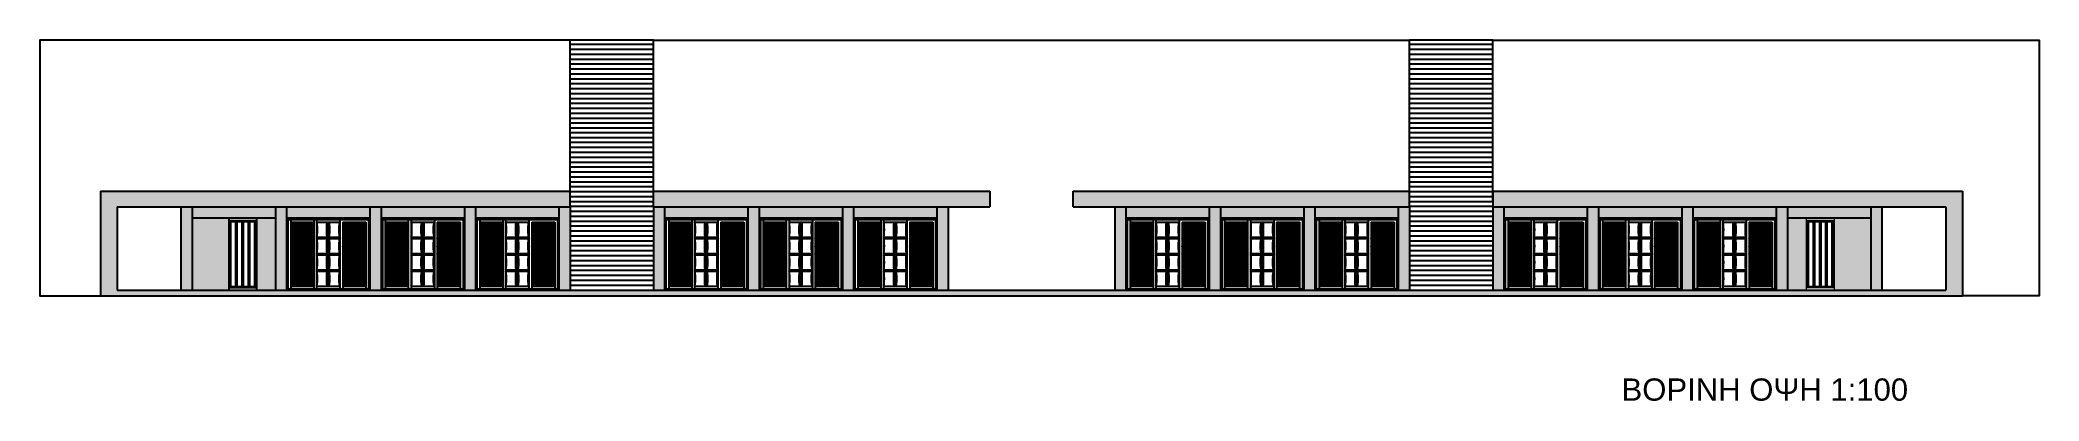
# Model space of a CAD drawing. Header units: millimetres. Extents: x 3409 to 3822, y 896 to 1108.
# Drawn here: x 3409.9 to 3481.9, y 1031.1 to 1044.1 of the extents above; entities that cross this region are included whole.
import ezdxf

# ---------------------------------------------------------------- set-up
doc = ezdxf.new("R2010")
doc.units = ezdxf.units.MM
for name, color, linetype in [('a-epipla', 8, 'Continuous'), ('a-toixoi', 5, 'Continuous'), ('PARA8YRA', 6, 'Continuous'), ('toixoi_provolh', 150, 'Continuous')]:
    doc.layers.add(name, color=color, linetype=linetype)
doc.layers.add('a-portes', color=6, linetype='Continuous', lineweight=9)
doc.styles.get("Standard").update_dxf_attribs({"font": 'arial.ttf'})

msp = doc.modelspace()

# ---------------------------------------------------------------- texts
at = {"layer": 'a-epipla', "insert": (3452.172, 1031.907), "char_height": 0.8, "attachment_point": 1}
msp.add_mtext_dynamic_manual_height_columns('\\pxqr;ΒΟΡΙΝΗ ΟΨΗ 1:100', width=24.99186, gutter_width=12.5, heights=[0], dxfattribs=at)

# ---------------------------------------------------------------- hatches: boundary and pattern name
at = {"layer": 'a-epipla', "true_color": 0xc7c8ca}
h = msp.add_hatch(color=9, dxfattribs=at)
h.dxf.hatch_style = 1
h.paths.add_polyline_path([(3412.719, 1038.638), (3412.119, 1038.638), (3412.119, 1034.878), (3412.719, 1034.878)])
h = msp.add_hatch(color=9, dxfattribs=at)
h.dxf.hatch_style = 1
h.paths.add_polyline_path([(3429.019, 1038.638), (3412.719, 1038.638), (3412.719, 1038.078), (3429.019, 1038.078)])
h.paths.add_polyline_path([(3479.119, 1038.638), (3462.219, 1038.638), (3462.219, 1038.078), (3478.519, 1038.078), (3478.519, 1034.878), (3479.119, 1034.878)])
h = msp.add_hatch(color=9, dxfattribs=at)
h.dxf.hatch_style = 1
h.paths.add_polyline_path([(3444.119, 1038.078), (3444.119, 1038.638), (3432.019, 1038.638), (3432.019, 1038.078)])
h = msp.add_hatch(color=9, dxfattribs=at)
h.dxf.hatch_style = 1
h.paths.add_polyline_path([(3447.119, 1038.638), (3447.119, 1038.078), (3459.219, 1038.078), (3459.219, 1038.638)])
h = msp.add_hatch(color=9, dxfattribs=at)
h.dxf.hatch_style = 1
h.paths.add_polyline_path([(3478.519, 1035.078), (3412.719, 1035.078), (3412.719, 1034.878), (3478.519, 1034.878)])
at = {"layer": 'toixoi_provolh', "true_color": 0xa7a8aa}
h = msp.add_hatch(color=253, dxfattribs=at)
h.dxf.hatch_style = 1
h.paths.add_polyline_path([(3415.019, 1038.078), (3415.019, 1037.678)], flags=17)
h.paths.add_polyline_path([(3415.419, 1038.078), (3415.019, 1038.078), (3415.019, 1037.678), (3415.019, 1035.078), (3415.419, 1035.078)])
h.paths.add_polyline_path([(3418.419, 1038.078), (3415.419, 1038.078), (3415.419, 1037.678), (3418.419, 1037.678)])
h.paths.add_polyline_path([(3418.819, 1038.078), (3418.419, 1038.078), (3418.419, 1037.678), (3418.419, 1035.078), (3418.819, 1035.078)])
h.paths.add_polyline_path([(3421.819, 1038.078), (3418.819, 1038.078), (3418.819, 1037.678), (3421.819, 1037.678)])
h.paths.add_polyline_path([(3422.219, 1038.078), (3421.819, 1038.078), (3421.819, 1037.678), (3421.819, 1035.078), (3422.219, 1035.078)])
h.paths.add_polyline_path([(3425.219, 1038.078), (3422.219, 1038.078), (3422.219, 1037.678), (3425.219, 1037.678)])
h.paths.add_polyline_path([(3428.619, 1038.078), (3425.619, 1038.078), (3425.619, 1037.678), (3428.619, 1037.678)])
h.paths.add_polyline_path([(3425.619, 1038.078), (3425.219, 1038.078), (3425.219, 1037.678), (3425.219, 1035.078), (3425.619, 1035.078)])
h.paths.add_polyline_path([(3429.019, 1038.078), (3428.619, 1038.078), (3428.619, 1037.678), (3428.619, 1035.078), (3429.019, 1035.078)])
h = msp.add_hatch(color=253, dxfattribs=at)
h.dxf.hatch_style = 1
h.paths.add_polyline_path([(3432.419, 1038.078), (3432.419, 1037.678), (3435.419, 1037.678), (3435.419, 1038.078)])
h.paths.add_polyline_path([(3432.419, 1038.078), (3432.019, 1038.078), (3432.019, 1035.078), (3432.419, 1035.078)])
h.paths.add_polyline_path([(3438.819, 1037.678), (3438.819, 1038.078), (3435.819, 1038.078), (3435.819, 1037.678)])
h.paths.add_polyline_path([(3435.419, 1035.078), (3435.819, 1035.078), (3435.819, 1038.078), (3435.419, 1038.078)])
h.paths.add_polyline_path([(3439.219, 1038.078), (3439.219, 1037.678), (3442.219, 1037.678), (3442.219, 1038.078)])
h.paths.add_polyline_path([(3438.819, 1035.078), (3439.219, 1035.078), (3439.219, 1038.078), (3438.819, 1038.078)])
h.paths.add_polyline_path([(3442.219, 1035.078), (3442.619, 1035.078), (3442.619, 1038.078), (3442.219, 1038.078)])
h = msp.add_hatch(color=253, dxfattribs=at)
h.dxf.hatch_style = 1
h.paths.add_polyline_path([(3452.019, 1038.078), (3449.019, 1038.078), (3449.019, 1037.678), (3452.019, 1037.678)])
h.paths.add_polyline_path([(3449.019, 1038.078), (3448.619, 1038.078), (3448.619, 1035.078), (3449.019, 1035.078)])
h.paths.add_polyline_path([(3455.419, 1038.078), (3452.419, 1038.078), (3452.419, 1037.678), (3455.419, 1037.678)])
h.paths.add_polyline_path([(3452.419, 1038.078), (3452.019, 1038.078), (3452.019, 1037.678), (3452.019, 1035.078), (3452.419, 1035.078)])
h.paths.add_polyline_path([(3458.819, 1038.078), (3455.819, 1038.078), (3455.819, 1037.678), (3458.819, 1037.678)])
h.paths.add_polyline_path([(3455.819, 1038.078), (3455.419, 1038.078), (3455.419, 1037.678), (3455.419, 1035.078), (3455.819, 1035.078)])
h.paths.add_polyline_path([(3459.219, 1038.078), (3458.819, 1038.078), (3458.819, 1037.678), (3458.819, 1035.078), (3459.219, 1035.078)])
h = msp.add_hatch(color=253, dxfattribs=at)
h.dxf.hatch_style = 1
h.paths.add_polyline_path([(3462.219, 1038.078), (3462.219, 1037.678)], flags=17)
h.paths.add_polyline_path([(3462.619, 1038.078), (3462.219, 1038.078), (3462.219, 1037.678), (3462.219, 1035.078), (3462.619, 1035.078)])
h.paths.add_polyline_path([(3465.619, 1038.078), (3462.619, 1038.078), (3462.619, 1037.678), (3465.619, 1037.678)])
h.paths.add_polyline_path([(3466.019, 1038.078), (3465.619, 1038.078), (3465.619, 1037.678), (3465.619, 1035.078), (3466.019, 1035.078)])
h.paths.add_polyline_path([(3469.019, 1038.078), (3466.019, 1038.078), (3466.019, 1037.678), (3469.019, 1037.678)])
h.paths.add_polyline_path([(3469.419, 1038.078), (3469.019, 1038.078), (3469.019, 1037.678), (3469.019, 1035.078), (3469.419, 1035.078)])
h.paths.add_polyline_path([(3472.419, 1038.078), (3469.419, 1038.078), (3469.419, 1037.678), (3472.419, 1037.678)])
h.paths.add_polyline_path([(3475.819, 1038.078), (3472.819, 1038.078), (3472.819, 1037.678), (3475.819, 1037.678)])
h.paths.add_polyline_path([(3472.819, 1038.078), (3472.419, 1038.078), (3472.419, 1037.678), (3472.419, 1035.078), (3472.819, 1035.078)])
h.paths.add_polyline_path([(3476.219, 1038.078), (3475.819, 1038.078), (3475.819, 1037.678), (3475.819, 1035.078), (3476.219, 1035.078)])
at = {"layer": 'toixoi_provolh'}
h = msp.add_hatch(color=6, dxfattribs=at)
h.dxf.hatch_style = 1
h.paths.add_polyline_path([(3416.736, 1037.678), (3415.419, 1037.678), (3415.419, 1035.078), (3416.736, 1035.078)])
h.paths.add_polyline_path([(3417.739, 1035.078), (3418.419, 1035.078), (3418.419, 1037.678), (3417.739, 1037.678)])
h = msp.add_hatch(color=6, dxfattribs=at)
h.dxf.hatch_style = 1
h.paths.add_polyline_path([(3475.819, 1037.678), (3474.502, 1037.678), (3474.502, 1035.078), (3475.819, 1035.078)])
h.paths.add_polyline_path([(3472.819, 1035.078), (3473.5, 1035.078), (3473.5, 1037.678), (3472.819, 1037.678)])

# ---------------------------------------------------------------- linework, layer by layer
at = {"layer": 'a-epipla'}
for p, q in [((3429.019, 1038.278), (3429.019, 1044.08)), ((3432.019, 1044.08), (3429.019, 1044.08)), ((3432.019, 1043.915), (3429.019, 1043.915)), ((3432.019, 1043.738), (3429.019, 1043.738)), ((3432.019, 1038.078), (3432.019, 1044.08)), ((3459.219, 1038.278), (3459.219, 1044.08)), ((3462.219, 1044.08), (3459.219, 1044.08)), ((3462.219, 1043.915), (3459.219, 1043.915)), ((3462.219, 1043.738), (3459.219, 1043.738)), ((3462.219, 1038.278), (3462.219, 1044.08)), ((3432.019, 1043.561), (3429.019, 1043.561)), ((3432.019, 1043.384), (3429.019, 1043.384)), ((3432.019, 1043.207), (3429.019, 1043.207)), ((3432.019, 1043.03), (3429.019, 1043.03)), ((3462.219, 1043.561), (3459.219, 1043.561)), ((3462.219, 1043.384), (3459.219, 1043.384)), ((3462.219, 1043.207), (3459.219, 1043.207)), ((3462.219, 1043.03), (3459.219, 1043.03)), ((3432.019, 1042.853), (3429.019, 1042.853)), ((3432.019, 1042.676), (3429.019, 1042.676)), ((3432.019, 1042.499), (3429.019, 1042.499)), ((3432.019, 1042.322), (3429.019, 1042.322)), ((3462.219, 1042.853), (3459.219, 1042.853)), ((3462.219, 1042.676), (3459.219, 1042.676)), ((3462.219, 1042.499), (3459.219, 1042.499)), ((3462.219, 1042.322), (3459.219, 1042.322)), ((3432.019, 1042.145), (3429.019, 1042.145)), ((3432.019, 1041.968), (3429.019, 1041.968)), ((3432.019, 1041.791), (3429.019, 1041.791)), ((3432.019, 1041.614), (3429.019, 1041.614)), ((3462.219, 1042.145), (3459.219, 1042.145)), ((3462.219, 1041.968), (3459.219, 1041.968)), ((3462.219, 1041.791), (3459.219, 1041.791)), ((3462.219, 1041.614), (3459.219, 1041.614)), ((3432.019, 1041.437), (3429.019, 1041.437)), ((3432.019, 1041.26), (3429.019, 1041.26)), ((3432.019, 1041.083), (3429.019, 1041.083)), ((3432.019, 1040.906), (3429.019, 1040.906)), ((3462.219, 1041.437), (3459.219, 1041.437)), ((3462.219, 1041.26), (3459.219, 1041.26)), ((3462.219, 1041.083), (3459.219, 1041.083)), ((3462.219, 1040.906), (3459.219, 1040.906)), ((3432.019, 1040.742), (3429.019, 1040.742)), ((3432.019, 1040.565), (3429.019, 1040.565)), ((3432.019, 1040.388), (3429.019, 1040.388)), ((3432.019, 1040.211), (3429.019, 1040.211)), ((3462.219, 1040.742), (3459.219, 1040.742)), ((3462.219, 1040.565), (3459.219, 1040.565)), ((3462.219, 1040.388), (3459.219, 1040.388)), ((3462.219, 1040.211), (3459.219, 1040.211)), ((3432.019, 1040.034), (3429.019, 1040.034)), ((3432.019, 1039.857), (3429.019, 1039.857)), ((3432.019, 1039.68), (3429.019, 1039.68)), ((3432.019, 1039.503), (3429.019, 1039.503)), ((3462.219, 1040.034), (3459.219, 1040.034)), ((3462.219, 1039.857), (3459.219, 1039.857)), ((3462.219, 1039.68), (3459.219, 1039.68)), ((3462.219, 1039.503), (3459.219, 1039.503)), ((3432.019, 1039.326), (3429.019, 1039.326)), ((3432.019, 1039.149), (3429.019, 1039.149)), ((3432.019, 1038.972), (3429.019, 1038.972)), ((3432.019, 1038.795), (3429.019, 1038.795)), ((3462.219, 1039.326), (3459.219, 1039.326)), ((3462.219, 1039.149), (3459.219, 1039.149)), ((3462.219, 1038.972), (3459.219, 1038.972)), ((3462.219, 1038.795), (3459.219, 1038.795)), ((3432.019, 1038.618), (3429.019, 1038.618)), ((3432.019, 1038.441), (3429.019, 1038.441)), ((3432.019, 1038.264), (3429.019, 1038.264)), ((3432.019, 1038.087), (3429.019, 1038.087)), ((3462.219, 1038.618), (3459.219, 1038.618)), ((3462.219, 1038.441), (3459.219, 1038.441)), ((3462.219, 1038.264), (3459.219, 1038.264)), ((3462.219, 1038.087), (3459.219, 1038.087)), ((3417.739, 1037.578), (3416.736, 1037.578)), ((3416.786, 1035.178), (3416.786, 1037.578)), ((3417.012, 1035.178), (3417.012, 1037.578)), ((3417.237, 1035.178), (3417.237, 1037.578)), ((3417.463, 1037.578), (3417.463, 1035.178)), ((3417.689, 1037.578), (3417.689, 1035.178)), ((3418.819, 1037.628), (3418.869, 1037.628)), ((3418.819, 1037.578), (3418.869, 1037.578)), ((3418.869, 1037.628), (3418.869, 1037.678)), ((3418.869, 1037.628), (3421.769, 1037.628)), ((3418.869, 1037.628), (3418.869, 1035.128)), ((3418.919, 1037.628), (3418.919, 1037.678)), ((3418.969, 1037.628), (3418.969, 1035.078)), ((3418.969, 1037.528), (3419.799, 1037.528)), ((3419.019, 1037.528), (3419.019, 1035.228)), ((3419.019, 1037.478), (3419.749, 1037.478)), ((3419.049, 1035.278), (3419.049, 1037.478)), ((3419.049, 1037.434), (3419.099, 1037.434)), ((3419.099, 1037.478), (3419.099, 1035.278)), ((3419.149, 1035.278), (3419.149, 1037.478)), ((3419.149, 1037.456), (3419.199, 1037.456)), ((3419.199, 1037.456), (3419.199, 1035.3)), ((3419.199, 1037.427), (3419.249, 1037.427)), ((3419.249, 1035.321), (3419.249, 1037.434)), ((3419.249, 1037.434), (3419.299, 1037.434)), ((3419.299, 1037.456), (3419.299, 1035.3)), ((3419.299, 1037.456), (3419.349, 1037.456)), ((3419.349, 1035.3), (3419.349, 1037.456)), ((3419.399, 1037.434), (3419.349, 1037.434)), ((3419.399, 1037.456), (3419.399, 1035.3)), ((3419.399, 1037.456), (3419.449, 1037.456)), ((3419.449, 1035.3), (3419.449, 1037.456)), ((3419.449, 1037.427), (3419.499, 1037.427)), ((3419.499, 1037.478), (3419.499, 1035.278)), ((3419.549, 1035.278), (3419.549, 1037.478)), ((3419.549, 1037.456), (3419.599, 1037.456)), ((3419.599, 1037.456), (3419.599, 1035.3)), ((3419.599, 1037.434), (3419.649, 1037.434)), ((3419.649, 1035.288), (3419.649, 1037.468)), ((3419.649, 1037.468), (3419.699, 1037.468)), ((3419.699, 1037.468), (3419.699, 1035.278)), ((3419.699, 1037.434), (3419.749, 1037.434)), ((3419.749, 1037.528), (3419.749, 1035.228)), ((3419.799, 1037.628), (3419.799, 1035.078)), ((3419.899, 1037.628), (3419.899, 1035.078)), ((3419.899, 1037.528), (3420.739, 1037.528)), ((3420.294, 1037.528), (3420.294, 1035.228)), ((3420.344, 1037.528), (3420.344, 1035.228)), ((3420.739, 1037.628), (3420.739, 1035.078)), ((3420.839, 1037.528), (3421.669, 1037.528)), ((3420.839, 1037.528), (3420.839, 1035.078)), ((3420.967, 1037.528), (3420.967, 1037.481)), ((3420.967, 1037.455), (3420.967, 1037.389)), ((3420.967, 1037.363), (3420.967, 1037.297)), ((3420.967, 1037.272), (3420.967, 1037.206)), ((3421.017, 1037.528), (3421.017, 1037.489)), ((3421.017, 1037.464), (3421.017, 1037.397)), ((3421.017, 1037.372), (3421.017, 1037.305)), ((3421.017, 1037.28), (3421.017, 1037.213)), ((3421.229, 1037.528), (3421.229, 1037.521)), ((3421.229, 1037.497), (3421.229, 1037.429)), ((3421.229, 1037.405), (3421.229, 1037.338)), ((3421.229, 1037.313), (3421.229, 1037.246)), ((3421.229, 1037.222), (3421.229, 1037.154)), ((3421.279, 1037.528), (3421.279, 1037.521)), ((3421.279, 1037.496), (3421.279, 1037.429)), ((3421.279, 1037.405), (3421.279, 1037.338)), ((3421.279, 1037.313), (3421.279, 1037.246)), ((3421.279, 1037.221), (3421.279, 1037.154)), ((3421.492, 1037.528), (3421.492, 1037.499)), ((3421.492, 1037.473), (3421.492, 1037.407)), ((3421.492, 1037.382), (3421.492, 1037.315)), ((3421.492, 1037.29), (3421.492, 1037.223)), ((3421.542, 1037.528), (3421.542, 1037.498)), ((3421.542, 1037.473), (3421.542, 1037.407)), ((3421.542, 1037.381), (3421.542, 1037.315)), ((3421.542, 1037.29), (3421.542, 1037.223)), ((3421.669, 1037.528), (3421.669, 1035.078)), ((3421.719, 1037.678), (3421.719, 1037.628)), ((3421.769, 1037.678), (3421.769, 1037.628)), ((3421.769, 1037.628), (3421.769, 1035.128)), ((3421.769, 1037.628), (3421.819, 1037.628)), ((3421.769, 1037.578), (3421.819, 1037.578)), ((3422.219, 1037.628), (3422.269, 1037.628)), ((3422.219, 1037.578), (3422.269, 1037.578)), ((3422.269, 1037.628), (3422.269, 1037.678)), ((3422.269, 1037.628), (3425.169, 1037.628)), ((3422.269, 1037.628), (3422.269, 1035.128)), ((3422.319, 1037.628), (3422.319, 1037.678)), ((3422.369, 1037.628), (3422.369, 1035.078)), ((3422.369, 1037.528), (3423.199, 1037.528)), ((3422.399, 1037.528), (3422.399, 1037.506)), ((3422.399, 1037.528), (3422.399, 1035.228)), ((3422.399, 1037.506), (3422.449, 1037.506)), ((3422.449, 1037.506), (3422.449, 1037.484)), ((3422.449, 1037.506), (3422.449, 1035.25)), ((3422.449, 1037.484), (3422.499, 1037.484)), ((3422.499, 1037.528), (3422.499, 1037.484)), ((3422.499, 1037.528), (3422.499, 1035.228)), ((3422.549, 1037.528), (3422.549, 1035.228)), ((3422.549, 1037.506), (3422.599, 1037.506)), ((3422.599, 1037.506), (3422.599, 1037.477)), ((3422.599, 1037.506), (3422.599, 1035.25)), ((3422.599, 1037.477), (3422.649, 1037.477)), ((3422.649, 1037.484), (3422.649, 1037.477)), ((3422.649, 1037.484), (3422.649, 1035.271)), ((3422.649, 1037.484), (3422.699, 1037.484)), ((3422.699, 1037.506), (3422.699, 1037.484)), ((3422.699, 1037.506), (3422.699, 1035.25)), ((3422.699, 1037.506), (3422.749, 1037.506)), ((3422.749, 1037.506), (3422.749, 1037.484)), ((3422.749, 1037.506), (3422.749, 1035.25)), ((3422.799, 1037.484), (3422.749, 1037.484)), ((3422.799, 1037.506), (3422.799, 1037.484)), ((3422.799, 1037.506), (3422.799, 1035.25)), ((3422.799, 1037.506), (3422.849, 1037.506)), ((3422.849, 1037.506), (3422.849, 1037.477)), ((3422.849, 1037.506), (3422.849, 1035.25)), ((3422.849, 1037.477), (3422.899, 1037.477)), ((3422.899, 1037.528), (3422.899, 1037.477)), ((3422.899, 1037.528), (3422.899, 1035.228)), ((3422.949, 1037.528), (3422.949, 1037.506)), ((3422.949, 1037.528), (3422.949, 1035.228)), ((3422.949, 1037.506), (3422.999, 1037.506)), ((3422.999, 1037.506), (3422.999, 1037.484)), ((3422.999, 1037.506), (3422.999, 1035.25)), ((3422.999, 1037.484), (3423.049, 1037.484)), ((3423.049, 1037.518), (3423.049, 1037.484)), ((3423.049, 1037.518), (3423.049, 1035.238)), ((3423.049, 1037.518), (3423.099, 1037.518)), ((3423.099, 1037.518), (3423.099, 1037.484)), ((3423.099, 1037.518), (3423.099, 1035.238)), ((3423.099, 1037.484), (3423.149, 1037.484)), ((3423.149, 1037.528), (3423.149, 1037.484)), ((3423.149, 1037.528), (3423.149, 1035.228)), ((3423.199, 1037.628), (3423.199, 1035.078)), ((3423.299, 1037.628), (3423.299, 1035.078)), ((3423.299, 1037.528), (3424.139, 1037.528)), ((3423.694, 1037.528), (3423.694, 1035.228)), ((3423.744, 1037.528), (3423.744, 1035.228)), ((3424.139, 1037.628), (3424.139, 1035.078)), ((3424.239, 1037.528), (3425.069, 1037.528)), ((3424.239, 1037.528), (3424.239, 1035.078)), ((3424.367, 1037.528), (3424.367, 1037.481)), ((3424.367, 1037.455), (3424.367, 1037.389)), ((3424.367, 1037.363), (3424.367, 1037.297)), ((3424.367, 1037.272), (3424.367, 1037.206)), ((3424.417, 1037.528), (3424.417, 1037.489)), ((3424.417, 1037.464), (3424.417, 1037.397)), ((3424.417, 1037.372), (3424.417, 1037.305)), ((3424.417, 1037.28), (3424.417, 1037.213)), ((3424.629, 1037.528), (3424.629, 1037.521)), ((3424.629, 1037.497), (3424.629, 1037.429)), ((3424.629, 1037.405), (3424.629, 1037.338)), ((3424.629, 1037.313), (3424.629, 1037.246)), ((3424.629, 1037.222), (3424.629, 1037.154)), ((3424.679, 1037.528), (3424.679, 1037.521)), ((3424.679, 1037.496), (3424.679, 1037.429)), ((3424.679, 1037.405), (3424.679, 1037.338)), ((3424.679, 1037.313), (3424.679, 1037.246)), ((3424.679, 1037.221), (3424.679, 1037.154)), ((3424.892, 1037.528), (3424.892, 1037.499)), ((3424.892, 1037.473), (3424.892, 1037.407)), ((3424.892, 1037.382), (3424.892, 1037.315)), ((3424.892, 1037.29), (3424.892, 1037.223)), ((3424.942, 1037.528), (3424.942, 1037.498)), ((3424.942, 1037.473), (3424.942, 1037.407)), ((3424.942, 1037.381), (3424.942, 1037.315)), ((3424.942, 1037.29), (3424.942, 1037.223)), ((3425.069, 1037.528), (3425.069, 1035.078)), ((3425.119, 1037.678), (3425.119, 1037.628)), ((3425.169, 1037.678), (3425.169, 1037.628)), ((3425.169, 1037.628), (3425.169, 1035.128)), ((3425.169, 1037.628), (3425.219, 1037.628)), ((3425.169, 1037.578), (3425.219, 1037.578)), ((3425.619, 1037.628), (3425.669, 1037.628)), ((3425.619, 1037.578), (3425.669, 1037.578)), ((3425.669, 1037.628), (3425.669, 1037.678)), ((3425.669, 1037.628), (3428.569, 1037.628)), ((3425.669, 1037.628), (3425.669, 1035.128)), ((3425.719, 1037.628), (3425.719, 1037.678)), ((3425.769, 1037.628), (3425.769, 1035.078)), ((3425.769, 1037.528), (3426.599, 1037.528)), ((3425.799, 1037.528), (3425.799, 1037.506)), ((3425.799, 1037.528), (3425.799, 1035.228)), ((3425.799, 1037.506), (3425.849, 1037.506)), ((3425.849, 1037.506), (3425.849, 1037.484)), ((3425.849, 1037.506), (3425.849, 1035.25)), ((3425.849, 1037.484), (3425.899, 1037.484)), ((3425.899, 1037.528), (3425.899, 1037.484)), ((3425.899, 1037.528), (3425.899, 1035.228)), ((3425.949, 1037.528), (3425.949, 1035.228)), ((3425.949, 1037.506), (3425.999, 1037.506)), ((3425.999, 1037.506), (3425.999, 1037.477)), ((3425.999, 1037.506), (3425.999, 1035.25)), ((3425.999, 1037.477), (3426.049, 1037.477)), ((3426.049, 1037.484), (3426.049, 1037.477)), ((3426.049, 1037.484), (3426.049, 1035.271)), ((3426.049, 1037.484), (3426.099, 1037.484)), ((3426.099, 1037.506), (3426.099, 1037.484)), ((3426.099, 1037.506), (3426.099, 1035.25)), ((3426.099, 1037.506), (3426.149, 1037.506)), ((3426.149, 1037.506), (3426.149, 1037.484)), ((3426.149, 1037.506), (3426.149, 1035.25)), ((3426.199, 1037.484), (3426.149, 1037.484)), ((3426.199, 1037.506), (3426.199, 1037.484)), ((3426.199, 1037.506), (3426.199, 1035.25)), ((3426.199, 1037.506), (3426.249, 1037.506)), ((3426.249, 1037.506), (3426.249, 1037.477)), ((3426.249, 1037.506), (3426.249, 1035.25)), ((3426.249, 1037.477), (3426.299, 1037.477)), ((3426.299, 1037.528), (3426.299, 1037.477)), ((3426.299, 1037.528), (3426.299, 1035.228)), ((3426.349, 1037.528), (3426.349, 1037.506)), ((3426.349, 1037.528), (3426.349, 1035.228)), ((3426.349, 1037.506), (3426.399, 1037.506)), ((3426.399, 1037.506), (3426.399, 1037.484)), ((3426.399, 1037.506), (3426.399, 1035.25)), ((3426.399, 1037.484), (3426.449, 1037.484)), ((3426.449, 1037.518), (3426.449, 1037.484)), ((3426.449, 1037.518), (3426.449, 1035.238)), ((3426.449, 1037.518), (3426.499, 1037.518)), ((3426.499, 1037.518), (3426.499, 1037.484)), ((3426.499, 1037.518), (3426.499, 1035.238)), ((3426.499, 1037.484), (3426.549, 1037.484)), ((3426.549, 1037.528), (3426.549, 1037.484)), ((3426.549, 1037.528), (3426.549, 1035.228)), ((3426.599, 1037.628), (3426.599, 1035.078)), ((3426.699, 1037.628), (3426.699, 1035.078)), ((3426.699, 1037.528), (3427.539, 1037.528)), ((3427.094, 1037.528), (3427.094, 1035.228)), ((3427.144, 1037.528), (3427.144, 1035.228)), ((3427.539, 1037.628), (3427.539, 1035.078)), ((3427.639, 1037.528), (3428.469, 1037.528)), ((3427.639, 1037.528), (3427.639, 1035.078)), ((3427.767, 1037.528), (3427.767, 1037.481)), ((3427.767, 1037.455), (3427.767, 1037.389)), ((3427.767, 1037.363), (3427.767, 1037.297)), ((3427.767, 1037.272), (3427.767, 1037.206)), ((3427.817, 1037.528), (3427.817, 1037.489)), ((3427.817, 1037.464), (3427.817, 1037.397)), ((3427.817, 1037.372), (3427.817, 1037.305)), ((3427.817, 1037.28), (3427.817, 1037.213)), ((3428.029, 1037.528), (3428.029, 1037.521)), ((3428.029, 1037.497), (3428.029, 1037.429)), ((3428.029, 1037.405), (3428.029, 1037.338)), ((3428.029, 1037.313), (3428.029, 1037.246)), ((3428.029, 1037.222), (3428.029, 1037.154)), ((3428.079, 1037.528), (3428.079, 1037.521)), ((3428.079, 1037.496), (3428.079, 1037.429)), ((3428.079, 1037.405), (3428.079, 1037.338)), ((3428.079, 1037.313), (3428.079, 1037.246)), ((3428.079, 1037.221), (3428.079, 1037.154)), ((3428.292, 1037.528), (3428.292, 1037.499)), ((3428.292, 1037.473), (3428.292, 1037.407)), ((3428.292, 1037.382), (3428.292, 1037.315)), ((3428.292, 1037.29), (3428.292, 1037.223)), ((3428.342, 1037.528), (3428.342, 1037.498)), ((3428.342, 1037.473), (3428.342, 1037.407)), ((3428.342, 1037.381), (3428.342, 1037.315)), ((3428.342, 1037.29), (3428.342, 1037.223)), ((3428.469, 1037.528), (3428.469, 1035.078)), ((3428.519, 1037.678), (3428.519, 1037.628)), ((3428.569, 1037.678), (3428.569, 1037.628)), ((3428.569, 1037.628), (3428.569, 1035.128)), ((3428.569, 1037.628), (3428.619, 1037.628)), ((3428.569, 1037.578), (3428.619, 1037.578)), ((3432.019, 1037.91), (3429.019, 1037.91)), ((3432.019, 1037.733), (3429.019, 1037.733)), ((3432.019, 1037.556), (3429.019, 1037.556)), ((3432.019, 1037.379), (3429.019, 1037.379)), ((3432.019, 1037.202), (3429.019, 1037.202)), ((3432.419, 1037.628), (3432.469, 1037.628)), ((3432.419, 1037.578), (3432.469, 1037.578)), ((3432.469, 1037.628), (3432.469, 1037.678)), ((3432.469, 1037.628), (3435.369, 1037.628)), ((3432.469, 1037.628), (3432.469, 1035.128)), ((3432.519, 1037.628), (3432.519, 1037.678)), ((3432.569, 1037.628), (3432.569, 1035.078)), ((3432.569, 1037.528), (3433.399, 1037.528)), ((3432.619, 1037.528), (3432.619, 1035.228)), ((3432.619, 1037.478), (3433.349, 1037.478)), ((3432.649, 1035.278), (3432.649, 1037.478)), ((3432.649, 1037.434), (3432.699, 1037.434)), ((3432.699, 1037.478), (3432.699, 1035.278)), ((3432.749, 1035.278), (3432.749, 1037.478)), ((3432.749, 1037.456), (3432.799, 1037.456)), ((3432.799, 1037.456), (3432.799, 1035.3)), ((3432.799, 1037.427), (3432.849, 1037.427)), ((3432.849, 1035.321), (3432.849, 1037.434)), ((3432.849, 1037.434), (3432.899, 1037.434)), ((3432.899, 1037.456), (3432.899, 1035.3)), ((3432.899, 1037.456), (3432.949, 1037.456)), ((3432.949, 1035.3), (3432.949, 1037.456)), ((3432.999, 1037.434), (3432.949, 1037.434)), ((3432.999, 1037.456), (3432.999, 1035.3)), ((3432.999, 1037.456), (3433.049, 1037.456)), ((3433.049, 1035.3), (3433.049, 1037.456)), ((3433.049, 1037.427), (3433.099, 1037.427)), ((3433.099, 1037.478), (3433.099, 1035.278)), ((3433.149, 1035.278), (3433.149, 1037.478)), ((3433.149, 1037.456), (3433.199, 1037.456)), ((3433.199, 1037.456), (3433.199, 1035.3)), ((3433.199, 1037.434), (3433.249, 1037.434)), ((3433.249, 1035.288), (3433.249, 1037.468)), ((3433.249, 1037.468), (3433.299, 1037.468)), ((3433.299, 1037.468), (3433.299, 1035.278)), ((3433.299, 1037.434), (3433.349, 1037.434)), ((3433.349, 1037.528), (3433.349, 1035.228)), ((3433.399, 1037.628), (3433.399, 1035.078)), ((3433.499, 1037.628), (3433.499, 1035.078)), ((3433.499, 1037.528), (3434.339, 1037.528)), ((3433.894, 1037.528), (3433.894, 1035.228)), ((3433.944, 1037.528), (3433.944, 1035.228)), ((3434.339, 1037.628), (3434.339, 1035.078)), ((3434.439, 1037.528), (3435.269, 1037.528)), ((3434.439, 1037.528), (3434.439, 1035.078)), ((3434.567, 1037.528), (3434.567, 1037.481)), ((3434.567, 1037.455), (3434.567, 1037.389)), ((3434.567, 1037.363), (3434.567, 1037.297)), ((3434.567, 1037.272), (3434.567, 1037.206)), ((3434.617, 1037.528), (3434.617, 1037.489)), ((3434.617, 1037.464), (3434.617, 1037.397)), ((3434.617, 1037.372), (3434.617, 1037.305)), ((3434.617, 1037.28), (3434.617, 1037.213)), ((3434.829, 1037.528), (3434.829, 1037.521)), ((3434.829, 1037.497), (3434.829, 1037.429)), ((3434.829, 1037.405), (3434.829, 1037.338)), ((3434.829, 1037.313), (3434.829, 1037.246)), ((3434.829, 1037.222), (3434.829, 1037.154)), ((3434.879, 1037.528), (3434.879, 1037.521)), ((3434.879, 1037.496), (3434.879, 1037.429)), ((3434.879, 1037.405), (3434.879, 1037.338)), ((3434.879, 1037.313), (3434.879, 1037.246)), ((3434.879, 1037.221), (3434.879, 1037.154)), ((3435.092, 1037.528), (3435.092, 1037.499)), ((3435.092, 1037.473), (3435.092, 1037.407)), ((3435.092, 1037.382), (3435.092, 1037.315)), ((3435.092, 1037.29), (3435.092, 1037.223)), ((3435.142, 1037.528), (3435.142, 1037.498)), ((3435.142, 1037.473), (3435.142, 1037.407)), ((3435.142, 1037.381), (3435.142, 1037.315)), ((3435.142, 1037.29), (3435.142, 1037.223)), ((3435.269, 1037.528), (3435.269, 1035.078)), ((3435.319, 1037.678), (3435.319, 1037.628)), ((3435.369, 1037.678), (3435.369, 1037.628)), ((3435.369, 1037.628), (3435.369, 1035.128)), ((3435.369, 1037.628), (3435.419, 1037.628)), ((3435.369, 1037.578), (3435.419, 1037.578)), ((3435.819, 1037.628), (3435.869, 1037.628)), ((3435.819, 1037.578), (3435.869, 1037.578)), ((3435.869, 1037.628), (3435.869, 1037.678)), ((3435.869, 1037.628), (3438.769, 1037.628)), ((3435.869, 1037.628), (3435.869, 1035.128)), ((3435.919, 1037.628), (3435.919, 1037.678)), ((3435.969, 1037.628), (3435.969, 1035.078)), ((3435.969, 1037.528), (3436.799, 1037.528)), ((3436.019, 1037.528), (3436.019, 1035.228)), ((3436.019, 1037.478), (3436.749, 1037.478)), ((3436.049, 1035.278), (3436.049, 1037.478)), ((3436.049, 1037.434), (3436.099, 1037.434)), ((3436.099, 1037.478), (3436.099, 1035.278)), ((3436.149, 1035.278), (3436.149, 1037.478)), ((3436.149, 1037.456), (3436.199, 1037.456)), ((3436.199, 1037.456), (3436.199, 1035.3)), ((3436.199, 1037.427), (3436.249, 1037.427)), ((3436.249, 1035.321), (3436.249, 1037.434)), ((3436.249, 1037.434), (3436.299, 1037.434)), ((3436.299, 1037.456), (3436.299, 1035.3)), ((3436.299, 1037.456), (3436.349, 1037.456)), ((3436.349, 1035.3), (3436.349, 1037.456)), ((3436.399, 1037.434), (3436.349, 1037.434)), ((3436.399, 1037.456), (3436.399, 1035.3)), ((3436.399, 1037.456), (3436.449, 1037.456)), ((3436.449, 1035.3), (3436.449, 1037.456)), ((3436.449, 1037.427), (3436.499, 1037.427)), ((3436.499, 1037.478), (3436.499, 1035.278)), ((3436.549, 1035.278), (3436.549, 1037.478)), ((3436.549, 1037.456), (3436.599, 1037.456)), ((3436.599, 1037.456), (3436.599, 1035.3)), ((3436.599, 1037.434), (3436.649, 1037.434)), ((3436.649, 1035.288), (3436.649, 1037.468)), ((3436.649, 1037.468), (3436.699, 1037.468)), ((3436.699, 1037.468), (3436.699, 1035.278)), ((3436.699, 1037.434), (3436.749, 1037.434)), ((3436.749, 1037.528), (3436.749, 1035.228)), ((3436.799, 1037.628), (3436.799, 1035.078)), ((3436.899, 1037.628), (3436.899, 1035.078)), ((3436.899, 1037.528), (3437.739, 1037.528)), ((3437.294, 1037.528), (3437.294, 1035.228)), ((3437.344, 1037.528), (3437.344, 1035.228)), ((3437.739, 1037.628), (3437.739, 1035.078)), ((3437.839, 1037.528), (3438.669, 1037.528)), ((3437.839, 1037.528), (3437.839, 1035.078)), ((3437.967, 1037.528), (3437.967, 1037.481)), ((3437.967, 1037.455), (3437.967, 1037.389)), ((3437.967, 1037.363), (3437.967, 1037.297)), ((3437.967, 1037.272), (3437.967, 1037.206)), ((3438.017, 1037.528), (3438.017, 1037.489)), ((3438.017, 1037.464), (3438.017, 1037.397)), ((3438.017, 1037.372), (3438.017, 1037.305)), ((3438.017, 1037.28), (3438.017, 1037.213)), ((3438.229, 1037.528), (3438.229, 1037.521)), ((3438.229, 1037.497), (3438.229, 1037.429)), ((3438.229, 1037.405), (3438.229, 1037.338)), ((3438.229, 1037.313), (3438.229, 1037.246)), ((3438.229, 1037.222), (3438.229, 1037.154)), ((3438.279, 1037.528), (3438.279, 1037.521)), ((3438.279, 1037.496), (3438.279, 1037.429)), ((3438.279, 1037.405), (3438.279, 1037.338)), ((3438.279, 1037.313), (3438.279, 1037.246)), ((3438.279, 1037.221), (3438.279, 1037.154)), ((3438.492, 1037.528), (3438.492, 1037.499)), ((3438.492, 1037.473), (3438.492, 1037.407)), ((3438.492, 1037.382), (3438.492, 1037.315)), ((3438.492, 1037.29), (3438.492, 1037.223)), ((3438.542, 1037.528), (3438.542, 1037.498)), ((3438.542, 1037.473), (3438.542, 1037.407)), ((3438.542, 1037.381), (3438.542, 1037.315)), ((3438.542, 1037.29), (3438.542, 1037.223)), ((3438.669, 1037.528), (3438.669, 1035.078)), ((3438.719, 1037.678), (3438.719, 1037.628)), ((3438.769, 1037.678), (3438.769, 1037.628)), ((3438.769, 1037.628), (3438.769, 1035.128)), ((3438.769, 1037.628), (3438.819, 1037.628)), ((3438.769, 1037.578), (3438.819, 1037.578)), ((3439.219, 1037.628), (3439.269, 1037.628)), ((3439.219, 1037.578), (3439.269, 1037.578)), ((3439.269, 1037.628), (3439.269, 1037.678)), ((3439.269, 1037.628), (3442.169, 1037.628)), ((3439.269, 1037.628), (3439.269, 1035.128)), ((3439.319, 1037.628), (3439.319, 1037.678)), ((3439.369, 1037.628), (3439.369, 1035.078)), ((3439.369, 1037.528), (3440.199, 1037.528)), ((3439.419, 1037.528), (3439.419, 1035.228)), ((3439.419, 1037.478), (3440.149, 1037.478)), ((3439.449, 1035.278), (3439.449, 1037.478)), ((3439.449, 1037.434), (3439.499, 1037.434)), ((3439.499, 1037.478), (3439.499, 1035.278)), ((3439.549, 1035.278), (3439.549, 1037.478)), ((3439.549, 1037.456), (3439.599, 1037.456)), ((3439.599, 1037.456), (3439.599, 1035.3)), ((3439.599, 1037.427), (3439.649, 1037.427)), ((3439.649, 1035.321), (3439.649, 1037.434)), ((3439.649, 1037.434), (3439.699, 1037.434)), ((3439.699, 1037.456), (3439.699, 1035.3)), ((3439.699, 1037.456), (3439.749, 1037.456)), ((3439.749, 1035.3), (3439.749, 1037.456)), ((3439.799, 1037.434), (3439.749, 1037.434)), ((3439.799, 1037.456), (3439.799, 1035.3)), ((3439.799, 1037.456), (3439.849, 1037.456)), ((3439.849, 1035.3), (3439.849, 1037.456)), ((3439.849, 1037.427), (3439.899, 1037.427)), ((3439.899, 1037.478), (3439.899, 1035.278)), ((3439.949, 1035.278), (3439.949, 1037.478)), ((3439.949, 1037.456), (3439.999, 1037.456)), ((3439.999, 1037.456), (3439.999, 1035.3)), ((3439.999, 1037.434), (3440.049, 1037.434)), ((3440.049, 1035.288), (3440.049, 1037.468)), ((3440.049, 1037.468), (3440.099, 1037.468)), ((3440.099, 1037.468), (3440.099, 1035.278)), ((3440.099, 1037.434), (3440.149, 1037.434)), ((3440.149, 1037.528), (3440.149, 1035.228)), ((3440.199, 1037.628), (3440.199, 1035.078)), ((3440.299, 1037.628), (3440.299, 1035.078)), ((3440.299, 1037.528), (3441.139, 1037.528)), ((3440.694, 1037.528), (3440.694, 1035.228)), ((3440.744, 1037.528), (3440.744, 1035.228)), ((3441.139, 1037.628), (3441.139, 1035.078)), ((3441.239, 1037.528), (3442.069, 1037.528)), ((3441.239, 1037.528), (3441.239, 1035.078)), ((3441.367, 1037.528), (3441.367, 1037.481)), ((3441.367, 1037.455), (3441.367, 1037.389)), ((3441.367, 1037.363), (3441.367, 1037.297)), ((3441.367, 1037.272), (3441.367, 1037.206)), ((3441.417, 1037.528), (3441.417, 1037.489)), ((3441.417, 1037.464), (3441.417, 1037.397)), ((3441.417, 1037.372), (3441.417, 1037.305)), ((3441.417, 1037.28), (3441.417, 1037.213)), ((3441.629, 1037.528), (3441.629, 1037.521)), ((3441.629, 1037.497), (3441.629, 1037.429)), ((3441.629, 1037.405), (3441.629, 1037.338)), ((3441.629, 1037.313), (3441.629, 1037.246)), ((3441.629, 1037.222), (3441.629, 1037.154)), ((3441.679, 1037.528), (3441.679, 1037.521)), ((3441.679, 1037.496), (3441.679, 1037.429)), ((3441.679, 1037.405), (3441.679, 1037.338)), ((3441.679, 1037.313), (3441.679, 1037.246)), ((3441.679, 1037.221), (3441.679, 1037.154)), ((3441.892, 1037.528), (3441.892, 1037.499)), ((3441.892, 1037.473), (3441.892, 1037.407)), ((3441.892, 1037.382), (3441.892, 1037.315)), ((3441.892, 1037.29), (3441.892, 1037.223)), ((3441.942, 1037.528), (3441.942, 1037.498)), ((3441.942, 1037.473), (3441.942, 1037.407)), ((3441.942, 1037.381), (3441.942, 1037.315)), ((3441.942, 1037.29), (3441.942, 1037.223)), ((3442.069, 1037.528), (3442.069, 1035.078)), ((3442.119, 1037.678), (3442.119, 1037.628)), ((3442.169, 1037.678), (3442.169, 1037.628)), ((3442.169, 1037.628), (3442.169, 1035.128)), ((3442.169, 1037.628), (3442.219, 1037.628)), ((3442.169, 1037.578), (3442.219, 1037.578)), ((3449.019, 1037.628), (3449.069, 1037.628)), ((3449.019, 1037.578), (3449.069, 1037.578)), ((3449.069, 1037.628), (3449.069, 1037.678)), ((3449.069, 1037.628), (3451.969, 1037.628)), ((3449.069, 1037.628), (3449.069, 1035.128)), ((3449.119, 1037.628), (3449.119, 1037.678)), ((3449.169, 1037.628), (3449.169, 1035.078)), ((3449.169, 1037.528), (3449.999, 1037.528)), ((3449.219, 1037.528), (3449.219, 1035.228)), ((3449.219, 1037.478), (3449.949, 1037.478)), ((3449.249, 1035.278), (3449.249, 1037.478)), ((3449.249, 1037.434), (3449.299, 1037.434)), ((3449.299, 1037.478), (3449.299, 1035.278)), ((3449.349, 1035.278), (3449.349, 1037.478)), ((3449.349, 1037.456), (3449.399, 1037.456)), ((3449.399, 1037.456), (3449.399, 1035.3)), ((3449.399, 1037.427), (3449.449, 1037.427)), ((3449.449, 1035.321), (3449.449, 1037.434)), ((3449.449, 1037.434), (3449.499, 1037.434)), ((3449.499, 1037.456), (3449.499, 1035.3)), ((3449.499, 1037.456), (3449.549, 1037.456)), ((3449.549, 1035.3), (3449.549, 1037.456)), ((3449.599, 1037.434), (3449.549, 1037.434)), ((3449.599, 1037.456), (3449.599, 1035.3)), ((3449.599, 1037.456), (3449.649, 1037.456)), ((3449.649, 1035.3), (3449.649, 1037.456)), ((3449.649, 1037.427), (3449.699, 1037.427)), ((3449.699, 1037.478), (3449.699, 1035.278)), ((3449.749, 1035.278), (3449.749, 1037.478)), ((3449.749, 1037.456), (3449.799, 1037.456)), ((3449.799, 1037.456), (3449.799, 1035.3)), ((3449.799, 1037.434), (3449.849, 1037.434)), ((3449.849, 1035.288), (3449.849, 1037.468)), ((3449.849, 1037.468), (3449.899, 1037.468)), ((3449.899, 1037.468), (3449.899, 1035.278)), ((3449.899, 1037.434), (3449.949, 1037.434)), ((3449.949, 1037.528), (3449.949, 1035.228)), ((3449.999, 1037.628), (3449.999, 1035.078)), ((3450.099, 1037.628), (3450.099, 1035.078)), ((3450.099, 1037.528), (3450.939, 1037.528)), ((3450.494, 1037.528), (3450.494, 1035.228)), ((3450.544, 1037.528), (3450.544, 1035.228)), ((3450.939, 1037.628), (3450.939, 1035.078)), ((3451.039, 1037.528), (3451.869, 1037.528)), ((3451.039, 1037.528), (3451.039, 1035.078)), ((3451.167, 1037.528), (3451.167, 1037.481)), ((3451.167, 1037.455), (3451.167, 1037.389)), ((3451.167, 1037.363), (3451.167, 1037.297)), ((3451.167, 1037.272), (3451.167, 1037.206)), ((3451.217, 1037.528), (3451.217, 1037.489)), ((3451.217, 1037.464), (3451.217, 1037.397)), ((3451.217, 1037.372), (3451.217, 1037.305)), ((3451.217, 1037.28), (3451.217, 1037.213)), ((3451.429, 1037.528), (3451.429, 1037.521)), ((3451.429, 1037.497), (3451.429, 1037.429)), ((3451.429, 1037.405), (3451.429, 1037.338)), ((3451.429, 1037.313), (3451.429, 1037.246)), ((3451.429, 1037.222), (3451.429, 1037.154)), ((3451.479, 1037.528), (3451.479, 1037.521)), ((3451.479, 1037.496), (3451.479, 1037.429)), ((3451.479, 1037.405), (3451.479, 1037.338)), ((3451.479, 1037.313), (3451.479, 1037.246)), ((3451.479, 1037.221), (3451.479, 1037.154)), ((3451.692, 1037.528), (3451.692, 1037.499)), ((3451.692, 1037.473), (3451.692, 1037.407)), ((3451.692, 1037.382), (3451.692, 1037.315)), ((3451.692, 1037.29), (3451.692, 1037.223)), ((3451.742, 1037.528), (3451.742, 1037.498)), ((3451.742, 1037.473), (3451.742, 1037.407)), ((3451.742, 1037.381), (3451.742, 1037.315)), ((3451.742, 1037.29), (3451.742, 1037.223)), ((3451.869, 1037.528), (3451.869, 1035.078)), ((3451.919, 1037.678), (3451.919, 1037.628)), ((3451.969, 1037.678), (3451.969, 1037.628)), ((3451.969, 1037.628), (3451.969, 1035.128)), ((3451.969, 1037.628), (3452.019, 1037.628)), ((3451.969, 1037.578), (3452.019, 1037.578)), ((3452.419, 1037.628), (3452.469, 1037.628)), ((3452.419, 1037.578), (3452.469, 1037.578)), ((3452.469, 1037.628), (3452.469, 1037.678)), ((3452.469, 1037.628), (3455.369, 1037.628)), ((3452.469, 1037.628), (3452.469, 1035.128)), ((3452.519, 1037.628), (3452.519, 1037.678)), ((3452.569, 1037.628), (3452.569, 1035.078)), ((3452.569, 1037.528), (3453.399, 1037.528)), ((3452.599, 1037.528), (3452.599, 1037.506)), ((3452.599, 1037.528), (3452.599, 1035.228)), ((3452.599, 1037.506), (3452.649, 1037.506)), ((3452.649, 1037.506), (3452.649, 1037.484)), ((3452.649, 1037.506), (3452.649, 1035.25)), ((3452.649, 1037.484), (3452.699, 1037.484)), ((3452.699, 1037.528), (3452.699, 1037.484)), ((3452.699, 1037.528), (3452.699, 1035.228)), ((3452.749, 1037.528), (3452.749, 1035.228)), ((3452.749, 1037.506), (3452.799, 1037.506)), ((3452.799, 1037.506), (3452.799, 1037.477)), ((3452.799, 1037.506), (3452.799, 1035.25)), ((3452.799, 1037.477), (3452.849, 1037.477)), ((3452.849, 1037.484), (3452.849, 1037.477)), ((3452.849, 1037.484), (3452.849, 1035.271)), ((3452.849, 1037.484), (3452.899, 1037.484)), ((3452.899, 1037.506), (3452.899, 1037.484)), ((3452.899, 1037.506), (3452.899, 1035.25)), ((3452.899, 1037.506), (3452.949, 1037.506)), ((3452.949, 1037.506), (3452.949, 1037.484)), ((3452.949, 1037.506), (3452.949, 1035.25)), ((3452.999, 1037.484), (3452.949, 1037.484)), ((3452.999, 1037.506), (3452.999, 1037.484)), ((3452.999, 1037.506), (3452.999, 1035.25)), ((3452.999, 1037.506), (3453.049, 1037.506)), ((3453.049, 1037.506), (3453.049, 1037.477)), ((3453.049, 1037.506), (3453.049, 1035.25)), ((3453.049, 1037.477), (3453.099, 1037.477)), ((3453.099, 1037.528), (3453.099, 1037.477)), ((3453.099, 1037.528), (3453.099, 1035.228)), ((3453.149, 1037.528), (3453.149, 1037.506)), ((3453.149, 1037.528), (3453.149, 1035.228)), ((3453.149, 1037.506), (3453.199, 1037.506)), ((3453.199, 1037.506), (3453.199, 1037.484)), ((3453.199, 1037.506), (3453.199, 1035.25)), ((3453.199, 1037.484), (3453.249, 1037.484)), ((3453.249, 1037.518), (3453.249, 1037.484)), ((3453.249, 1037.518), (3453.249, 1035.238)), ((3453.249, 1037.518), (3453.299, 1037.518)), ((3453.299, 1037.518), (3453.299, 1037.484)), ((3453.299, 1037.518), (3453.299, 1035.238)), ((3453.299, 1037.484), (3453.349, 1037.484)), ((3453.349, 1037.528), (3453.349, 1037.484)), ((3453.349, 1037.528), (3453.349, 1035.228)), ((3453.399, 1037.628), (3453.399, 1035.078)), ((3453.499, 1037.628), (3453.499, 1035.078)), ((3453.499, 1037.528), (3454.339, 1037.528)), ((3453.894, 1037.528), (3453.894, 1035.228)), ((3453.944, 1037.528), (3453.944, 1035.228)), ((3454.339, 1037.628), (3454.339, 1035.078)), ((3454.439, 1037.528), (3455.269, 1037.528)), ((3454.439, 1037.528), (3454.439, 1035.078)), ((3454.567, 1037.528), (3454.567, 1037.481)), ((3454.567, 1037.455), (3454.567, 1037.389)), ((3454.567, 1037.363), (3454.567, 1037.297)), ((3454.567, 1037.272), (3454.567, 1037.206)), ((3454.617, 1037.528), (3454.617, 1037.489)), ((3454.617, 1037.464), (3454.617, 1037.397)), ((3454.617, 1037.372), (3454.617, 1037.305)), ((3454.617, 1037.28), (3454.617, 1037.213)), ((3454.829, 1037.528), (3454.829, 1037.521)), ((3454.829, 1037.497), (3454.829, 1037.429)), ((3454.829, 1037.405), (3454.829, 1037.338)), ((3454.829, 1037.313), (3454.829, 1037.246)), ((3454.829, 1037.222), (3454.829, 1037.154)), ((3454.879, 1037.528), (3454.879, 1037.521)), ((3454.879, 1037.496), (3454.879, 1037.429)), ((3454.879, 1037.405), (3454.879, 1037.338)), ((3454.879, 1037.313), (3454.879, 1037.246)), ((3454.879, 1037.221), (3454.879, 1037.154)), ((3455.092, 1037.528), (3455.092, 1037.499)), ((3455.092, 1037.473), (3455.092, 1037.407)), ((3455.092, 1037.382), (3455.092, 1037.315)), ((3455.092, 1037.29), (3455.092, 1037.223)), ((3455.142, 1037.528), (3455.142, 1037.498)), ((3455.142, 1037.473), (3455.142, 1037.407)), ((3455.142, 1037.381), (3455.142, 1037.315)), ((3455.142, 1037.29), (3455.142, 1037.223)), ((3455.269, 1037.528), (3455.269, 1035.078)), ((3455.319, 1037.678), (3455.319, 1037.628)), ((3455.369, 1037.678), (3455.369, 1037.628)), ((3455.369, 1037.628), (3455.369, 1035.128)), ((3455.369, 1037.628), (3455.419, 1037.628)), ((3455.369, 1037.578), (3455.419, 1037.578)), ((3455.819, 1037.628), (3455.869, 1037.628)), ((3455.819, 1037.578), (3455.869, 1037.578)), ((3455.869, 1037.628), (3455.869, 1037.678)), ((3455.869, 1037.628), (3458.769, 1037.628)), ((3455.869, 1037.628), (3455.869, 1035.128)), ((3455.919, 1037.628), (3455.919, 1037.678)), ((3455.969, 1037.628), (3455.969, 1035.078)), ((3455.969, 1037.528), (3456.799, 1037.528)), ((3455.999, 1037.528), (3455.999, 1037.506)), ((3455.999, 1037.528), (3455.999, 1035.228)), ((3455.999, 1037.506), (3456.049, 1037.506)), ((3456.049, 1037.506), (3456.049, 1037.484)), ((3456.049, 1037.506), (3456.049, 1035.25)), ((3456.049, 1037.484), (3456.099, 1037.484)), ((3456.099, 1037.528), (3456.099, 1037.484)), ((3456.099, 1037.528), (3456.099, 1035.228)), ((3456.149, 1037.528), (3456.149, 1035.228)), ((3456.149, 1037.506), (3456.199, 1037.506)), ((3456.199, 1037.506), (3456.199, 1037.477)), ((3456.199, 1037.506), (3456.199, 1035.25)), ((3456.199, 1037.477), (3456.249, 1037.477)), ((3456.249, 1037.484), (3456.249, 1037.477)), ((3456.249, 1037.484), (3456.249, 1035.271)), ((3456.249, 1037.484), (3456.299, 1037.484)), ((3456.299, 1037.506), (3456.299, 1037.484)), ((3456.299, 1037.506), (3456.299, 1035.25)), ((3456.299, 1037.506), (3456.349, 1037.506)), ((3456.349, 1037.506), (3456.349, 1037.484)), ((3456.349, 1037.506), (3456.349, 1035.25)), ((3456.399, 1037.484), (3456.349, 1037.484)), ((3456.399, 1037.506), (3456.399, 1037.484)), ((3456.399, 1037.506), (3456.399, 1035.25)), ((3456.399, 1037.506), (3456.449, 1037.506)), ((3456.449, 1037.506), (3456.449, 1037.477)), ((3456.449, 1037.506), (3456.449, 1035.25)), ((3456.449, 1037.477), (3456.499, 1037.477)), ((3456.499, 1037.528), (3456.499, 1037.477)), ((3456.499, 1037.528), (3456.499, 1035.228)), ((3456.549, 1037.528), (3456.549, 1037.506)), ((3456.549, 1037.528), (3456.549, 1035.228)), ((3456.549, 1037.506), (3456.599, 1037.506)), ((3456.599, 1037.506), (3456.599, 1037.484)), ((3456.599, 1037.506), (3456.599, 1035.25)), ((3456.599, 1037.484), (3456.649, 1037.484)), ((3456.649, 1037.518), (3456.649, 1037.484)), ((3456.649, 1037.518), (3456.649, 1035.238)), ((3456.649, 1037.518), (3456.699, 1037.518)), ((3456.699, 1037.518), (3456.699, 1037.484)), ((3456.699, 1037.518), (3456.699, 1035.238)), ((3456.699, 1037.484), (3456.749, 1037.484)), ((3456.749, 1037.528), (3456.749, 1037.484)), ((3456.749, 1037.528), (3456.749, 1035.228)), ((3456.799, 1037.628), (3456.799, 1035.078)), ((3456.899, 1037.628), (3456.899, 1035.078)), ((3456.899, 1037.528), (3457.739, 1037.528)), ((3457.294, 1037.528), (3457.294, 1035.228)), ((3457.344, 1037.528), (3457.344, 1035.228)), ((3457.739, 1037.628), (3457.739, 1035.078)), ((3457.839, 1037.528), (3458.669, 1037.528)), ((3457.839, 1037.528), (3457.839, 1035.078)), ((3457.967, 1037.528), (3457.967, 1037.481)), ((3457.967, 1037.455), (3457.967, 1037.389)), ((3457.967, 1037.363), (3457.967, 1037.297)), ((3457.967, 1037.272), (3457.967, 1037.206)), ((3458.017, 1037.528), (3458.017, 1037.489)), ((3458.017, 1037.464), (3458.017, 1037.397)), ((3458.017, 1037.372), (3458.017, 1037.305)), ((3458.017, 1037.28), (3458.017, 1037.213)), ((3458.229, 1037.528), (3458.229, 1037.521)), ((3458.229, 1037.497), (3458.229, 1037.429)), ((3458.229, 1037.405), (3458.229, 1037.338)), ((3458.229, 1037.313), (3458.229, 1037.246)), ((3458.229, 1037.222), (3458.229, 1037.154)), ((3458.279, 1037.528), (3458.279, 1037.521)), ((3458.279, 1037.496), (3458.279, 1037.429)), ((3458.279, 1037.405), (3458.279, 1037.338)), ((3458.279, 1037.313), (3458.279, 1037.246)), ((3458.279, 1037.221), (3458.279, 1037.154)), ((3458.492, 1037.528), (3458.492, 1037.499)), ((3458.492, 1037.473), (3458.492, 1037.407)), ((3458.492, 1037.382), (3458.492, 1037.315)), ((3458.492, 1037.29), (3458.492, 1037.223)), ((3458.542, 1037.528), (3458.542, 1037.498)), ((3458.542, 1037.473), (3458.542, 1037.407)), ((3458.542, 1037.381), (3458.542, 1037.315)), ((3458.542, 1037.29), (3458.542, 1037.223)), ((3458.669, 1037.528), (3458.669, 1035.078)), ((3458.719, 1037.678), (3458.719, 1037.628)), ((3458.769, 1037.678), (3458.769, 1037.628)), ((3458.769, 1037.628), (3458.769, 1035.128)), ((3458.769, 1037.628), (3458.819, 1037.628)), ((3458.769, 1037.578), (3458.819, 1037.578)), ((3462.219, 1037.91), (3459.219, 1037.91)), ((3462.219, 1037.733), (3459.219, 1037.733)), ((3462.219, 1037.556), (3459.219, 1037.556)), ((3462.219, 1037.379), (3459.219, 1037.379)), ((3462.219, 1037.202), (3459.219, 1037.202)), ((3462.619, 1037.628), (3462.669, 1037.628)), ((3462.619, 1037.578), (3462.669, 1037.578)), ((3462.669, 1037.628), (3462.669, 1037.678)), ((3462.669, 1037.628), (3465.569, 1037.628)), ((3462.669, 1037.628), (3462.669, 1035.128)), ((3462.719, 1037.628), (3462.719, 1037.678)), ((3462.769, 1037.628), (3462.769, 1035.078)), ((3462.769, 1037.528), (3463.599, 1037.528)), ((3462.819, 1037.528), (3462.819, 1035.228)), ((3462.819, 1037.478), (3463.549, 1037.478)), ((3462.849, 1035.278), (3462.849, 1037.478)), ((3462.849, 1037.434), (3462.899, 1037.434)), ((3462.899, 1037.478), (3462.899, 1035.278)), ((3462.949, 1035.278), (3462.949, 1037.478)), ((3462.949, 1037.456), (3462.999, 1037.456)), ((3462.999, 1037.456), (3462.999, 1035.3)), ((3462.999, 1037.427), (3463.049, 1037.427)), ((3463.049, 1035.321), (3463.049, 1037.434)), ((3463.049, 1037.434), (3463.099, 1037.434)), ((3463.099, 1037.456), (3463.099, 1035.3)), ((3463.099, 1037.456), (3463.149, 1037.456)), ((3463.149, 1035.3), (3463.149, 1037.456)), ((3463.199, 1037.434), (3463.149, 1037.434)), ((3463.199, 1037.456), (3463.199, 1035.3)), ((3463.199, 1037.456), (3463.249, 1037.456)), ((3463.249, 1035.3), (3463.249, 1037.456)), ((3463.249, 1037.427), (3463.299, 1037.427)), ((3463.299, 1037.478), (3463.299, 1035.278)), ((3463.349, 1035.278), (3463.349, 1037.478)), ((3463.349, 1037.456), (3463.399, 1037.456)), ((3463.399, 1037.456), (3463.399, 1035.3)), ((3463.399, 1037.434), (3463.449, 1037.434)), ((3463.449, 1035.288), (3463.449, 1037.468)), ((3463.449, 1037.468), (3463.499, 1037.468)), ((3463.499, 1037.468), (3463.499, 1035.278)), ((3463.499, 1037.434), (3463.549, 1037.434)), ((3463.549, 1037.528), (3463.549, 1035.228)), ((3463.599, 1037.628), (3463.599, 1035.078)), ((3463.699, 1037.628), (3463.699, 1035.078)), ((3463.699, 1037.528), (3464.539, 1037.528)), ((3464.094, 1037.528), (3464.094, 1035.228)), ((3464.144, 1037.528), (3464.144, 1035.228)), ((3464.539, 1037.628), (3464.539, 1035.078)), ((3464.639, 1037.528), (3465.469, 1037.528)), ((3464.639, 1037.528), (3464.639, 1035.078)), ((3464.767, 1037.528), (3464.767, 1037.481)), ((3464.767, 1037.455), (3464.767, 1037.389)), ((3464.767, 1037.363), (3464.767, 1037.297)), ((3464.767, 1037.272), (3464.767, 1037.206)), ((3464.817, 1037.528), (3464.817, 1037.489)), ((3464.817, 1037.464), (3464.817, 1037.397)), ((3464.817, 1037.372), (3464.817, 1037.305)), ((3464.817, 1037.28), (3464.817, 1037.213)), ((3465.029, 1037.528), (3465.029, 1037.521)), ((3465.029, 1037.497), (3465.029, 1037.429)), ((3465.029, 1037.405), (3465.029, 1037.338)), ((3465.029, 1037.313), (3465.029, 1037.246)), ((3465.029, 1037.222), (3465.029, 1037.154)), ((3465.079, 1037.528), (3465.079, 1037.521)), ((3465.079, 1037.496), (3465.079, 1037.429)), ((3465.079, 1037.405), (3465.079, 1037.338)), ((3465.079, 1037.313), (3465.079, 1037.246)), ((3465.079, 1037.221), (3465.079, 1037.154)), ((3465.292, 1037.528), (3465.292, 1037.499)), ((3465.292, 1037.473), (3465.292, 1037.407)), ((3465.292, 1037.382), (3465.292, 1037.315)), ((3465.292, 1037.29), (3465.292, 1037.223)), ((3465.342, 1037.528), (3465.342, 1037.498)), ((3465.342, 1037.473), (3465.342, 1037.407)), ((3465.342, 1037.381), (3465.342, 1037.315)), ((3465.342, 1037.29), (3465.342, 1037.223)), ((3465.469, 1037.528), (3465.469, 1035.078)), ((3465.519, 1037.678), (3465.519, 1037.628)), ((3465.569, 1037.678), (3465.569, 1037.628)), ((3465.569, 1037.628), (3465.569, 1035.128)), ((3465.569, 1037.628), (3465.619, 1037.628)), ((3465.569, 1037.578), (3465.619, 1037.578)), ((3466.019, 1037.628), (3466.069, 1037.628)), ((3466.019, 1037.578), (3466.069, 1037.578)), ((3466.069, 1037.628), (3466.069, 1037.678)), ((3466.069, 1037.628), (3468.969, 1037.628)), ((3466.069, 1037.628), (3466.069, 1035.128)), ((3466.119, 1037.628), (3466.119, 1037.678)), ((3466.169, 1037.628), (3466.169, 1035.078)), ((3466.169, 1037.528), (3466.999, 1037.528)), ((3466.199, 1037.528), (3466.199, 1037.506)), ((3466.199, 1037.528), (3466.199, 1035.228)), ((3466.199, 1037.506), (3466.249, 1037.506)), ((3466.249, 1037.506), (3466.249, 1037.484)), ((3466.249, 1037.506), (3466.249, 1035.25)), ((3466.249, 1037.484), (3466.299, 1037.484)), ((3466.299, 1037.528), (3466.299, 1037.484)), ((3466.299, 1037.528), (3466.299, 1035.228)), ((3466.349, 1037.528), (3466.349, 1035.228)), ((3466.349, 1037.506), (3466.399, 1037.506)), ((3466.399, 1037.506), (3466.399, 1037.477)), ((3466.399, 1037.506), (3466.399, 1035.25)), ((3466.399, 1037.477), (3466.449, 1037.477)), ((3466.449, 1037.484), (3466.449, 1037.477)), ((3466.449, 1037.484), (3466.449, 1035.271)), ((3466.449, 1037.484), (3466.499, 1037.484)), ((3466.499, 1037.506), (3466.499, 1037.484)), ((3466.499, 1037.506), (3466.499, 1035.25)), ((3466.499, 1037.506), (3466.549, 1037.506)), ((3466.549, 1037.506), (3466.549, 1037.484)), ((3466.549, 1037.506), (3466.549, 1035.25)), ((3466.599, 1037.484), (3466.549, 1037.484)), ((3466.599, 1037.506), (3466.599, 1037.484)), ((3466.599, 1037.506), (3466.599, 1035.25)), ((3466.599, 1037.506), (3466.649, 1037.506)), ((3466.649, 1037.506), (3466.649, 1037.477)), ((3466.649, 1037.506), (3466.649, 1035.25)), ((3466.649, 1037.477), (3466.699, 1037.477)), ((3466.699, 1037.528), (3466.699, 1037.477)), ((3466.699, 1037.528), (3466.699, 1035.228)), ((3466.749, 1037.528), (3466.749, 1037.506)), ((3466.749, 1037.528), (3466.749, 1035.228)), ((3466.749, 1037.506), (3466.799, 1037.506)), ((3466.799, 1037.506), (3466.799, 1037.484)), ((3466.799, 1037.506), (3466.799, 1035.25)), ((3466.799, 1037.484), (3466.849, 1037.484)), ((3466.849, 1037.518), (3466.849, 1037.484)), ((3466.849, 1037.518), (3466.849, 1035.238)), ((3466.849, 1037.518), (3466.899, 1037.518)), ((3466.899, 1037.518), (3466.899, 1037.484)), ((3466.899, 1037.518), (3466.899, 1035.238)), ((3466.899, 1037.484), (3466.949, 1037.484)), ((3466.949, 1037.528), (3466.949, 1037.484)), ((3466.949, 1037.528), (3466.949, 1035.228)), ((3466.999, 1037.628), (3466.999, 1035.078)), ((3467.099, 1037.628), (3467.099, 1035.078)), ((3467.099, 1037.528), (3467.939, 1037.528)), ((3467.494, 1037.528), (3467.494, 1035.228)), ((3467.544, 1037.528), (3467.544, 1035.228)), ((3467.939, 1037.628), (3467.939, 1035.078)), ((3468.039, 1037.528), (3468.869, 1037.528)), ((3468.039, 1037.528), (3468.039, 1035.078)), ((3468.167, 1037.528), (3468.167, 1037.481)), ((3468.167, 1037.455), (3468.167, 1037.389)), ((3468.167, 1037.363), (3468.167, 1037.297)), ((3468.167, 1037.272), (3468.167, 1037.206)), ((3468.217, 1037.528), (3468.217, 1037.489)), ((3468.217, 1037.464), (3468.217, 1037.397)), ((3468.217, 1037.372), (3468.217, 1037.305)), ((3468.217, 1037.28), (3468.217, 1037.213)), ((3468.429, 1037.528), (3468.429, 1037.521)), ((3468.429, 1037.497), (3468.429, 1037.429)), ((3468.429, 1037.405), (3468.429, 1037.338)), ((3468.429, 1037.313), (3468.429, 1037.246)), ((3468.429, 1037.222), (3468.429, 1037.154)), ((3468.479, 1037.528), (3468.479, 1037.521)), ((3468.479, 1037.496), (3468.479, 1037.429)), ((3468.479, 1037.405), (3468.479, 1037.338)), ((3468.479, 1037.313), (3468.479, 1037.246)), ((3468.479, 1037.221), (3468.479, 1037.154)), ((3468.692, 1037.528), (3468.692, 1037.499)), ((3468.692, 1037.473), (3468.692, 1037.407)), ((3468.692, 1037.382), (3468.692, 1037.315)), ((3468.692, 1037.29), (3468.692, 1037.223)), ((3468.742, 1037.528), (3468.742, 1037.498)), ((3468.742, 1037.473), (3468.742, 1037.407)), ((3468.742, 1037.381), (3468.742, 1037.315)), ((3468.742, 1037.29), (3468.742, 1037.223)), ((3468.869, 1037.528), (3468.869, 1035.078)), ((3468.919, 1037.678), (3468.919, 1037.628)), ((3468.969, 1037.678), (3468.969, 1037.628)), ((3468.969, 1037.628), (3468.969, 1035.128)), ((3468.969, 1037.628), (3469.019, 1037.628)), ((3468.969, 1037.578), (3469.019, 1037.578)), ((3469.419, 1037.628), (3469.469, 1037.628)), ((3469.419, 1037.578), (3469.469, 1037.578)), ((3469.469, 1037.628), (3469.469, 1037.678)), ((3469.469, 1037.628), (3472.369, 1037.628)), ((3469.469, 1037.628), (3469.469, 1035.128)), ((3469.519, 1037.628), (3469.519, 1037.678)), ((3469.569, 1037.628), (3469.569, 1035.078)), ((3469.569, 1037.528), (3470.399, 1037.528)), ((3469.599, 1037.528), (3469.599, 1037.506)), ((3469.599, 1037.528), (3469.599, 1035.228)), ((3469.599, 1037.506), (3469.649, 1037.506)), ((3469.649, 1037.506), (3469.649, 1037.484)), ((3469.649, 1037.506), (3469.649, 1035.25)), ((3469.649, 1037.484), (3469.699, 1037.484)), ((3469.699, 1037.528), (3469.699, 1037.484)), ((3469.699, 1037.528), (3469.699, 1035.228)), ((3469.749, 1037.528), (3469.749, 1035.228)), ((3469.749, 1037.506), (3469.799, 1037.506)), ((3469.799, 1037.506), (3469.799, 1037.477)), ((3469.799, 1037.506), (3469.799, 1035.25)), ((3469.799, 1037.477), (3469.849, 1037.477)), ((3469.849, 1037.484), (3469.849, 1037.477)), ((3469.849, 1037.484), (3469.849, 1035.271)), ((3469.849, 1037.484), (3469.899, 1037.484)), ((3469.899, 1037.506), (3469.899, 1037.484)), ((3469.899, 1037.506), (3469.899, 1035.25)), ((3469.899, 1037.506), (3469.949, 1037.506)), ((3469.949, 1037.506), (3469.949, 1037.484)), ((3469.949, 1037.506), (3469.949, 1035.25)), ((3469.999, 1037.484), (3469.949, 1037.484)), ((3469.999, 1037.506), (3469.999, 1037.484)), ((3469.999, 1037.506), (3469.999, 1035.25)), ((3469.999, 1037.506), (3470.049, 1037.506)), ((3470.049, 1037.506), (3470.049, 1037.477)), ((3470.049, 1037.506), (3470.049, 1035.25)), ((3470.049, 1037.477), (3470.099, 1037.477)), ((3470.099, 1037.528), (3470.099, 1037.477)), ((3470.099, 1037.528), (3470.099, 1035.228)), ((3470.149, 1037.528), (3470.149, 1037.506)), ((3470.149, 1037.528), (3470.149, 1035.228)), ((3470.149, 1037.506), (3470.199, 1037.506)), ((3470.199, 1037.506), (3470.199, 1037.484)), ((3470.199, 1037.506), (3470.199, 1035.25)), ((3470.199, 1037.484), (3470.249, 1037.484)), ((3470.249, 1037.518), (3470.249, 1037.484)), ((3470.249, 1037.518), (3470.249, 1035.238)), ((3470.249, 1037.518), (3470.299, 1037.518)), ((3470.299, 1037.518), (3470.299, 1037.484)), ((3470.299, 1037.518), (3470.299, 1035.238)), ((3470.299, 1037.484), (3470.349, 1037.484)), ((3470.349, 1037.528), (3470.349, 1037.484)), ((3470.349, 1037.528), (3470.349, 1035.228)), ((3470.399, 1037.628), (3470.399, 1035.078)), ((3470.499, 1037.628), (3470.499, 1035.078)), ((3470.499, 1037.528), (3471.339, 1037.528)), ((3470.894, 1037.528), (3470.894, 1035.228)), ((3470.944, 1037.528), (3470.944, 1035.228)), ((3471.339, 1037.628), (3471.339, 1035.078)), ((3471.439, 1037.528), (3472.269, 1037.528)), ((3471.439, 1037.528), (3471.439, 1035.078)), ((3471.567, 1037.528), (3471.567, 1037.481)), ((3471.567, 1037.455), (3471.567, 1037.389)), ((3471.567, 1037.363), (3471.567, 1037.297)), ((3471.567, 1037.272), (3471.567, 1037.206)), ((3471.617, 1037.528), (3471.617, 1037.489)), ((3471.617, 1037.464), (3471.617, 1037.397)), ((3471.617, 1037.372), (3471.617, 1037.305)), ((3471.617, 1037.28), (3471.617, 1037.213)), ((3471.829, 1037.528), (3471.829, 1037.521)), ((3471.829, 1037.497), (3471.829, 1037.429)), ((3471.829, 1037.405), (3471.829, 1037.338)), ((3471.829, 1037.313), (3471.829, 1037.246)), ((3471.829, 1037.222), (3471.829, 1037.154)), ((3471.879, 1037.528), (3471.879, 1037.521)), ((3471.879, 1037.496), (3471.879, 1037.429)), ((3471.879, 1037.405), (3471.879, 1037.338)), ((3471.879, 1037.313), (3471.879, 1037.246)), ((3471.879, 1037.221), (3471.879, 1037.154)), ((3472.092, 1037.528), (3472.092, 1037.499)), ((3472.092, 1037.473), (3472.092, 1037.407)), ((3472.092, 1037.382), (3472.092, 1037.315)), ((3472.092, 1037.29), (3472.092, 1037.223)), ((3472.142, 1037.528), (3472.142, 1037.498)), ((3472.142, 1037.473), (3472.142, 1037.407)), ((3472.142, 1037.381), (3472.142, 1037.315)), ((3472.142, 1037.29), (3472.142, 1037.223)), ((3472.269, 1037.528), (3472.269, 1035.078)), ((3472.319, 1037.678), (3472.319, 1037.628)), ((3472.369, 1037.678), (3472.369, 1037.628)), ((3472.369, 1037.628), (3472.369, 1035.128)), ((3472.369, 1037.628), (3472.419, 1037.628)), ((3472.369, 1037.578), (3472.419, 1037.578)), ((3474.502, 1037.578), (3473.5, 1037.578)), ((3473.55, 1035.178), (3473.55, 1037.578)), ((3473.775, 1035.178), (3473.775, 1037.578)), ((3474.001, 1035.178), (3474.001, 1037.578)), ((3474.227, 1037.578), (3474.227, 1035.178)), ((3474.452, 1037.578), (3474.452, 1035.178)), ((3419.034, 1037.064), (3419.014, 1037.064)), ((3419.014, 1037.024), (3419.054, 1037.024)), ((3419.024, 1037.064), (3419.024, 1037.024)), ((3419.054, 1037.064), (3419.034, 1037.064)), ((3419.044, 1037.024), (3419.044, 1037.064)), ((3419.049, 1036.748), (3419.099, 1036.748)), ((3419.049, 1036.738), (3419.749, 1036.738)), ((3419.099, 1036.728), (3419.149, 1036.728)), ((3419.149, 1036.748), (3419.199, 1036.748)), ((3419.199, 1036.728), (3419.249, 1036.728)), ((3419.249, 1036.748), (3419.299, 1036.748)), ((3419.299, 1036.728), (3419.349, 1036.728)), ((3419.349, 1036.748), (3419.399, 1036.748)), ((3419.399, 1036.728), (3419.449, 1036.728)), ((3419.449, 1036.748), (3419.499, 1036.748)), ((3419.499, 1036.728), (3419.549, 1036.728)), ((3419.549, 1036.748), (3419.599, 1036.748)), ((3419.599, 1036.728), (3419.649, 1036.728)), ((3419.649, 1036.748), (3419.699, 1036.748)), ((3419.699, 1036.728), (3419.749, 1036.728)), ((3419.899, 1036.99), (3420.294, 1036.99)), ((3419.899, 1036.94), (3420.294, 1036.94)), ((3420.344, 1036.99), (3420.739, 1036.99)), ((3420.344, 1036.94), (3420.739, 1036.94)), ((3420.967, 1037.18), (3420.967, 1037.114)), ((3420.967, 1037.088), (3420.967, 1037.022)), ((3420.967, 1036.996), (3420.967, 1036.93)), ((3420.967, 1036.905), (3420.967, 1036.839)), ((3420.967, 1036.813), (3420.967, 1036.747)), ((3420.967, 1036.721), (3420.967, 1036.655)), ((3420.967, 1036.629), (3420.967, 1036.563)), ((3420.967, 1036.538), (3420.967, 1036.472)), ((3421.017, 1037.188), (3421.017, 1037.122)), ((3421.017, 1037.097), (3421.017, 1037.03)), ((3421.017, 1037.005), (3421.017, 1036.938)), ((3421.017, 1036.913), (3421.017, 1036.847)), ((3421.017, 1036.821), (3421.017, 1036.755)), ((3421.017, 1036.73), (3421.017, 1036.663)), ((3421.017, 1036.638), (3421.017, 1036.571)), ((3421.017, 1036.546), (3421.017, 1036.48)), ((3421.229, 1037.13), (3421.229, 1037.062)), ((3421.229, 1037.038), (3421.229, 1036.971)), ((3421.229, 1036.946), (3421.229, 1036.879)), ((3421.229, 1036.855), (3421.229, 1036.787)), ((3421.229, 1036.763), (3421.229, 1036.696)), ((3421.229, 1036.671), (3421.229, 1036.604)), ((3421.229, 1036.579), (3421.229, 1036.512)), ((3421.229, 1036.488), (3421.229, 1036.42)), ((3421.279, 1037.129), (3421.279, 1037.063)), ((3421.279, 1037.038), (3421.279, 1036.971)), ((3421.279, 1036.946), (3421.279, 1036.879)), ((3421.279, 1036.854), (3421.279, 1036.787)), ((3421.279, 1036.762), (3421.279, 1036.696)), ((3421.279, 1036.671), (3421.279, 1036.604)), ((3421.279, 1036.579), (3421.279, 1036.512)), ((3421.279, 1036.487), (3421.279, 1036.42)), ((3421.492, 1037.198), (3421.492, 1037.132)), ((3421.492, 1037.107), (3421.492, 1037.04)), ((3421.492, 1037.015), (3421.492, 1036.948)), ((3421.492, 1036.923), (3421.492, 1036.856)), ((3421.492, 1036.831), (3421.492, 1036.765)), ((3421.492, 1036.74), (3421.492, 1036.673)), ((3421.492, 1036.648), (3421.492, 1036.581)), ((3421.492, 1036.556), (3421.492, 1036.489)), ((3421.542, 1037.198), (3421.542, 1037.131)), ((3421.542, 1037.106), (3421.542, 1037.04)), ((3421.542, 1037.014), (3421.542, 1036.948)), ((3421.542, 1036.923), (3421.542, 1036.856)), ((3421.542, 1036.831), (3421.542, 1036.764)), ((3421.542, 1036.739), (3421.542, 1036.673)), ((3421.542, 1036.647), (3421.542, 1036.581)), ((3421.542, 1036.556), (3421.542, 1036.489)), ((3422.449, 1036.748), (3422.499, 1036.748)), ((3422.449, 1036.738), (3423.149, 1036.738)), ((3422.499, 1036.728), (3422.549, 1036.728)), ((3422.549, 1036.748), (3422.599, 1036.748)), ((3422.599, 1036.728), (3422.649, 1036.728)), ((3422.649, 1036.748), (3422.699, 1036.748)), ((3422.699, 1036.728), (3422.749, 1036.728)), ((3422.749, 1036.748), (3422.799, 1036.748)), ((3422.799, 1036.728), (3422.849, 1036.728)), ((3422.849, 1036.748), (3422.899, 1036.748)), ((3422.899, 1036.728), (3422.949, 1036.728)), ((3422.949, 1036.748), (3422.999, 1036.748)), ((3422.999, 1036.728), (3423.049, 1036.728)), ((3423.049, 1036.748), (3423.099, 1036.748)), ((3423.099, 1036.728), (3423.149, 1036.728)), ((3423.299, 1036.99), (3423.694, 1036.99)), ((3423.299, 1036.94), (3423.694, 1036.94)), ((3423.744, 1036.99), (3424.139, 1036.99)), ((3423.744, 1036.94), (3424.139, 1036.94)), ((3424.367, 1037.18), (3424.367, 1037.114)), ((3424.367, 1037.088), (3424.367, 1037.022)), ((3424.367, 1036.996), (3424.367, 1036.93)), ((3424.367, 1036.905), (3424.367, 1036.839)), ((3424.367, 1036.813), (3424.367, 1036.747)), ((3424.367, 1036.721), (3424.367, 1036.655)), ((3424.367, 1036.629), (3424.367, 1036.563)), ((3424.367, 1036.538), (3424.367, 1036.472)), ((3424.417, 1037.188), (3424.417, 1037.122)), ((3424.417, 1037.097), (3424.417, 1037.03)), ((3424.417, 1037.005), (3424.417, 1036.938)), ((3424.417, 1036.913), (3424.417, 1036.847)), ((3424.417, 1036.821), (3424.417, 1036.755)), ((3424.417, 1036.73), (3424.417, 1036.663)), ((3424.417, 1036.638), (3424.417, 1036.571)), ((3424.417, 1036.546), (3424.417, 1036.48)), ((3424.629, 1037.13), (3424.629, 1037.062)), ((3424.629, 1037.038), (3424.629, 1036.971)), ((3424.629, 1036.946), (3424.629, 1036.879)), ((3424.629, 1036.855), (3424.629, 1036.787)), ((3424.629, 1036.763), (3424.629, 1036.696)), ((3424.629, 1036.671), (3424.629, 1036.604)), ((3424.629, 1036.579), (3424.629, 1036.512)), ((3424.629, 1036.488), (3424.629, 1036.42)), ((3424.679, 1037.129), (3424.679, 1037.063)), ((3424.679, 1037.038), (3424.679, 1036.971)), ((3424.679, 1036.946), (3424.679, 1036.879)), ((3424.679, 1036.854), (3424.679, 1036.787)), ((3424.679, 1036.762), (3424.679, 1036.696)), ((3424.679, 1036.671), (3424.679, 1036.604)), ((3424.679, 1036.579), (3424.679, 1036.512)), ((3424.679, 1036.487), (3424.679, 1036.42)), ((3424.892, 1037.198), (3424.892, 1037.132)), ((3424.892, 1037.107), (3424.892, 1037.04)), ((3424.892, 1037.015), (3424.892, 1036.948)), ((3424.892, 1036.923), (3424.892, 1036.856)), ((3424.892, 1036.831), (3424.892, 1036.765)), ((3424.892, 1036.74), (3424.892, 1036.673)), ((3424.892, 1036.648), (3424.892, 1036.581)), ((3424.892, 1036.556), (3424.892, 1036.489)), ((3424.942, 1037.198), (3424.942, 1037.131)), ((3424.942, 1037.106), (3424.942, 1037.04)), ((3424.942, 1037.014), (3424.942, 1036.948)), ((3424.942, 1036.923), (3424.942, 1036.856)), ((3424.942, 1036.831), (3424.942, 1036.764)), ((3424.942, 1036.739), (3424.942, 1036.673)), ((3424.942, 1036.647), (3424.942, 1036.581)), ((3424.942, 1036.556), (3424.942, 1036.489)), ((3425.849, 1036.748), (3425.899, 1036.748)), ((3425.849, 1036.738), (3426.549, 1036.738)), ((3425.899, 1036.728), (3425.949, 1036.728)), ((3425.949, 1036.748), (3425.999, 1036.748)), ((3425.999, 1036.728), (3426.049, 1036.728)), ((3426.049, 1036.748), (3426.099, 1036.748)), ((3426.099, 1036.728), (3426.149, 1036.728)), ((3426.149, 1036.748), (3426.199, 1036.748)), ((3426.199, 1036.728), (3426.249, 1036.728)), ((3426.249, 1036.748), (3426.299, 1036.748)), ((3426.299, 1036.728), (3426.349, 1036.728)), ((3426.349, 1036.748), (3426.399, 1036.748)), ((3426.399, 1036.728), (3426.449, 1036.728)), ((3426.449, 1036.748), (3426.499, 1036.748)), ((3426.499, 1036.728), (3426.549, 1036.728)), ((3426.699, 1036.99), (3427.094, 1036.99)), ((3426.699, 1036.94), (3427.094, 1036.94)), ((3427.144, 1036.99), (3427.539, 1036.99)), ((3427.144, 1036.94), (3427.539, 1036.94)), ((3427.767, 1037.18), (3427.767, 1037.114)), ((3427.767, 1037.088), (3427.767, 1037.022)), ((3427.767, 1036.996), (3427.767, 1036.93)), ((3427.767, 1036.905), (3427.767, 1036.839)), ((3427.767, 1036.813), (3427.767, 1036.747)), ((3427.767, 1036.721), (3427.767, 1036.655)), ((3427.767, 1036.629), (3427.767, 1036.563)), ((3427.767, 1036.538), (3427.767, 1036.472)), ((3427.817, 1037.188), (3427.817, 1037.122)), ((3427.817, 1037.097), (3427.817, 1037.03)), ((3427.817, 1037.005), (3427.817, 1036.938)), ((3427.817, 1036.913), (3427.817, 1036.847)), ((3427.817, 1036.821), (3427.817, 1036.755)), ((3427.817, 1036.73), (3427.817, 1036.663)), ((3427.817, 1036.638), (3427.817, 1036.571)), ((3427.817, 1036.546), (3427.817, 1036.48)), ((3428.029, 1037.13), (3428.029, 1037.062)), ((3428.029, 1037.038), (3428.029, 1036.971)), ((3428.029, 1036.946), (3428.029, 1036.879)), ((3428.029, 1036.855), (3428.029, 1036.787)), ((3428.029, 1036.763), (3428.029, 1036.696)), ((3428.029, 1036.671), (3428.029, 1036.604)), ((3428.029, 1036.579), (3428.029, 1036.512)), ((3428.029, 1036.488), (3428.029, 1036.42)), ((3428.079, 1037.129), (3428.079, 1037.063)), ((3428.079, 1037.038), (3428.079, 1036.971)), ((3428.079, 1036.946), (3428.079, 1036.879)), ((3428.079, 1036.854), (3428.079, 1036.787)), ((3428.079, 1036.762), (3428.079, 1036.696)), ((3428.079, 1036.671), (3428.079, 1036.604)), ((3428.079, 1036.579), (3428.079, 1036.512)), ((3428.079, 1036.487), (3428.079, 1036.42)), ((3428.292, 1037.198), (3428.292, 1037.132)), ((3428.292, 1037.107), (3428.292, 1037.04)), ((3428.292, 1037.015), (3428.292, 1036.948)), ((3428.292, 1036.923), (3428.292, 1036.856)), ((3428.292, 1036.831), (3428.292, 1036.765)), ((3428.292, 1036.74), (3428.292, 1036.673)), ((3428.292, 1036.648), (3428.292, 1036.581)), ((3428.292, 1036.556), (3428.292, 1036.489)), ((3428.342, 1037.198), (3428.342, 1037.131)), ((3428.342, 1037.106), (3428.342, 1037.04)), ((3428.342, 1037.014), (3428.342, 1036.948)), ((3428.342, 1036.923), (3428.342, 1036.856)), ((3428.342, 1036.831), (3428.342, 1036.764)), ((3428.342, 1036.739), (3428.342, 1036.673)), ((3428.342, 1036.647), (3428.342, 1036.581)), ((3428.342, 1036.556), (3428.342, 1036.489)), ((3432.019, 1037.025), (3429.019, 1037.025)), ((3432.019, 1036.848), (3429.019, 1036.848)), ((3432.019, 1036.671), (3429.019, 1036.671)), ((3432.019, 1036.494), (3429.019, 1036.494)), ((3432.634, 1037.064), (3432.614, 1037.064)), ((3432.614, 1037.024), (3432.654, 1037.024)), ((3432.624, 1037.064), (3432.624, 1037.024)), ((3432.654, 1037.064), (3432.634, 1037.064)), ((3432.644, 1037.024), (3432.644, 1037.064)), ((3432.649, 1036.748), (3432.699, 1036.748)), ((3432.649, 1036.738), (3433.349, 1036.738)), ((3432.699, 1036.728), (3432.749, 1036.728)), ((3432.749, 1036.748), (3432.799, 1036.748)), ((3432.799, 1036.728), (3432.849, 1036.728)), ((3432.849, 1036.748), (3432.899, 1036.748)), ((3432.899, 1036.728), (3432.949, 1036.728)), ((3432.949, 1036.748), (3432.999, 1036.748)), ((3432.999, 1036.728), (3433.049, 1036.728)), ((3433.049, 1036.748), (3433.099, 1036.748)), ((3433.099, 1036.728), (3433.149, 1036.728)), ((3433.149, 1036.748), (3433.199, 1036.748)), ((3433.199, 1036.728), (3433.249, 1036.728)), ((3433.249, 1036.748), (3433.299, 1036.748)), ((3433.299, 1036.728), (3433.349, 1036.728)), ((3433.499, 1036.99), (3433.894, 1036.99)), ((3433.499, 1036.94), (3433.894, 1036.94)), ((3433.944, 1036.99), (3434.339, 1036.99)), ((3433.944, 1036.94), (3434.339, 1036.94)), ((3434.567, 1037.18), (3434.567, 1037.114)), ((3434.567, 1037.088), (3434.567, 1037.022)), ((3434.567, 1036.996), (3434.567, 1036.93)), ((3434.567, 1036.905), (3434.567, 1036.839)), ((3434.567, 1036.813), (3434.567, 1036.747)), ((3434.567, 1036.721), (3434.567, 1036.655)), ((3434.567, 1036.629), (3434.567, 1036.563)), ((3434.567, 1036.538), (3434.567, 1036.472)), ((3434.617, 1037.188), (3434.617, 1037.122)), ((3434.617, 1037.097), (3434.617, 1037.03)), ((3434.617, 1037.005), (3434.617, 1036.938)), ((3434.617, 1036.913), (3434.617, 1036.847)), ((3434.617, 1036.821), (3434.617, 1036.755)), ((3434.617, 1036.73), (3434.617, 1036.663)), ((3434.617, 1036.638), (3434.617, 1036.571)), ((3434.617, 1036.546), (3434.617, 1036.48)), ((3434.829, 1037.13), (3434.829, 1037.062)), ((3434.829, 1037.038), (3434.829, 1036.971)), ((3434.829, 1036.946), (3434.829, 1036.879)), ((3434.829, 1036.855), (3434.829, 1036.787)), ((3434.829, 1036.763), (3434.829, 1036.696)), ((3434.829, 1036.671), (3434.829, 1036.604)), ((3434.829, 1036.579), (3434.829, 1036.512)), ((3434.829, 1036.488), (3434.829, 1036.42)), ((3434.879, 1037.129), (3434.879, 1037.063)), ((3434.879, 1037.038), (3434.879, 1036.971)), ((3434.879, 1036.946), (3434.879, 1036.879)), ((3434.879, 1036.854), (3434.879, 1036.787)), ((3434.879, 1036.762), (3434.879, 1036.696)), ((3434.879, 1036.671), (3434.879, 1036.604)), ((3434.879, 1036.579), (3434.879, 1036.512)), ((3434.879, 1036.487), (3434.879, 1036.42)), ((3435.092, 1037.198), (3435.092, 1037.132)), ((3435.092, 1037.107), (3435.092, 1037.04)), ((3435.092, 1037.015), (3435.092, 1036.948)), ((3435.092, 1036.923), (3435.092, 1036.856)), ((3435.092, 1036.831), (3435.092, 1036.765)), ((3435.092, 1036.74), (3435.092, 1036.673)), ((3435.092, 1036.648), (3435.092, 1036.581)), ((3435.092, 1036.556), (3435.092, 1036.489)), ((3435.142, 1037.198), (3435.142, 1037.131)), ((3435.142, 1037.106), (3435.142, 1037.04)), ((3435.142, 1037.014), (3435.142, 1036.948)), ((3435.142, 1036.923), (3435.142, 1036.856)), ((3435.142, 1036.831), (3435.142, 1036.764)), ((3435.142, 1036.739), (3435.142, 1036.673)), ((3435.142, 1036.647), (3435.142, 1036.581)), ((3435.142, 1036.556), (3435.142, 1036.489)), ((3436.034, 1037.064), (3436.014, 1037.064)), ((3436.014, 1037.024), (3436.054, 1037.024)), ((3436.024, 1037.064), (3436.024, 1037.024)), ((3436.054, 1037.064), (3436.034, 1037.064)), ((3436.044, 1037.024), (3436.044, 1037.064)), ((3436.049, 1036.748), (3436.099, 1036.748)), ((3436.049, 1036.738), (3436.749, 1036.738)), ((3436.099, 1036.728), (3436.149, 1036.728)), ((3436.149, 1036.748), (3436.199, 1036.748)), ((3436.199, 1036.728), (3436.249, 1036.728)), ((3436.249, 1036.748), (3436.299, 1036.748)), ((3436.299, 1036.728), (3436.349, 1036.728)), ((3436.349, 1036.748), (3436.399, 1036.748)), ((3436.399, 1036.728), (3436.449, 1036.728)), ((3436.449, 1036.748), (3436.499, 1036.748)), ((3436.499, 1036.728), (3436.549, 1036.728)), ((3436.549, 1036.748), (3436.599, 1036.748)), ((3436.599, 1036.728), (3436.649, 1036.728)), ((3436.649, 1036.748), (3436.699, 1036.748)), ((3436.699, 1036.728), (3436.749, 1036.728)), ((3436.899, 1036.99), (3437.294, 1036.99)), ((3436.899, 1036.94), (3437.294, 1036.94)), ((3437.344, 1036.99), (3437.739, 1036.99)), ((3437.344, 1036.94), (3437.739, 1036.94)), ((3437.967, 1037.18), (3437.967, 1037.114)), ((3437.967, 1037.088), (3437.967, 1037.022)), ((3437.967, 1036.996), (3437.967, 1036.93)), ((3437.967, 1036.905), (3437.967, 1036.839)), ((3437.967, 1036.813), (3437.967, 1036.747)), ((3437.967, 1036.721), (3437.967, 1036.655)), ((3437.967, 1036.629), (3437.967, 1036.563)), ((3437.967, 1036.538), (3437.967, 1036.472)), ((3438.017, 1037.188), (3438.017, 1037.122)), ((3438.017, 1037.097), (3438.017, 1037.03)), ((3438.017, 1037.005), (3438.017, 1036.938)), ((3438.017, 1036.913), (3438.017, 1036.847)), ((3438.017, 1036.821), (3438.017, 1036.755)), ((3438.017, 1036.73), (3438.017, 1036.663)), ((3438.017, 1036.638), (3438.017, 1036.571)), ((3438.017, 1036.546), (3438.017, 1036.48)), ((3438.229, 1037.13), (3438.229, 1037.062)), ((3438.229, 1037.038), (3438.229, 1036.971)), ((3438.229, 1036.946), (3438.229, 1036.879)), ((3438.229, 1036.855), (3438.229, 1036.787)), ((3438.229, 1036.763), (3438.229, 1036.696)), ((3438.229, 1036.671), (3438.229, 1036.604)), ((3438.229, 1036.579), (3438.229, 1036.512)), ((3438.229, 1036.488), (3438.229, 1036.42)), ((3438.279, 1037.129), (3438.279, 1037.063)), ((3438.279, 1037.038), (3438.279, 1036.971)), ((3438.279, 1036.946), (3438.279, 1036.879)), ((3438.279, 1036.854), (3438.279, 1036.787)), ((3438.279, 1036.762), (3438.279, 1036.696)), ((3438.279, 1036.671), (3438.279, 1036.604)), ((3438.279, 1036.579), (3438.279, 1036.512)), ((3438.279, 1036.487), (3438.279, 1036.42)), ((3438.492, 1037.198), (3438.492, 1037.132)), ((3438.492, 1037.107), (3438.492, 1037.04)), ((3438.492, 1037.015), (3438.492, 1036.948)), ((3438.492, 1036.923), (3438.492, 1036.856)), ((3438.492, 1036.831), (3438.492, 1036.765)), ((3438.492, 1036.74), (3438.492, 1036.673)), ((3438.492, 1036.648), (3438.492, 1036.581)), ((3438.492, 1036.556), (3438.492, 1036.489)), ((3438.542, 1037.198), (3438.542, 1037.131)), ((3438.542, 1037.106), (3438.542, 1037.04)), ((3438.542, 1037.014), (3438.542, 1036.948)), ((3438.542, 1036.923), (3438.542, 1036.856)), ((3438.542, 1036.831), (3438.542, 1036.764)), ((3438.542, 1036.739), (3438.542, 1036.673)), ((3438.542, 1036.647), (3438.542, 1036.581)), ((3438.542, 1036.556), (3438.542, 1036.489)), ((3439.434, 1037.064), (3439.414, 1037.064)), ((3439.414, 1037.024), (3439.454, 1037.024)), ((3439.424, 1037.064), (3439.424, 1037.024)), ((3439.454, 1037.064), (3439.434, 1037.064)), ((3439.444, 1037.024), (3439.444, 1037.064)), ((3439.449, 1036.748), (3439.499, 1036.748)), ((3439.449, 1036.738), (3440.149, 1036.738)), ((3439.499, 1036.728), (3439.549, 1036.728)), ((3439.549, 1036.748), (3439.599, 1036.748)), ((3439.599, 1036.728), (3439.649, 1036.728)), ((3439.649, 1036.748), (3439.699, 1036.748)), ((3439.699, 1036.728), (3439.749, 1036.728)), ((3439.749, 1036.748), (3439.799, 1036.748)), ((3439.799, 1036.728), (3439.849, 1036.728)), ((3439.849, 1036.748), (3439.899, 1036.748)), ((3439.899, 1036.728), (3439.949, 1036.728)), ((3439.949, 1036.748), (3439.999, 1036.748)), ((3439.999, 1036.728), (3440.049, 1036.728)), ((3440.049, 1036.748), (3440.099, 1036.748)), ((3440.099, 1036.728), (3440.149, 1036.728)), ((3440.299, 1036.99), (3440.694, 1036.99)), ((3440.299, 1036.94), (3440.694, 1036.94)), ((3440.744, 1036.99), (3441.139, 1036.99)), ((3440.744, 1036.94), (3441.139, 1036.94)), ((3441.367, 1037.18), (3441.367, 1037.114)), ((3441.367, 1037.088), (3441.367, 1037.022)), ((3441.367, 1036.996), (3441.367, 1036.93)), ((3441.367, 1036.905), (3441.367, 1036.839)), ((3441.367, 1036.813), (3441.367, 1036.747)), ((3441.367, 1036.721), (3441.367, 1036.655)), ((3441.367, 1036.629), (3441.367, 1036.563)), ((3441.367, 1036.538), (3441.367, 1036.472)), ((3441.417, 1037.188), (3441.417, 1037.122)), ((3441.417, 1037.097), (3441.417, 1037.03)), ((3441.417, 1037.005), (3441.417, 1036.938)), ((3441.417, 1036.913), (3441.417, 1036.847)), ((3441.417, 1036.821), (3441.417, 1036.755)), ((3441.417, 1036.73), (3441.417, 1036.663)), ((3441.417, 1036.638), (3441.417, 1036.571)), ((3441.417, 1036.546), (3441.417, 1036.48)), ((3441.629, 1037.13), (3441.629, 1037.062)), ((3441.629, 1037.038), (3441.629, 1036.971)), ((3441.629, 1036.946), (3441.629, 1036.879)), ((3441.629, 1036.855), (3441.629, 1036.787)), ((3441.629, 1036.763), (3441.629, 1036.696)), ((3441.629, 1036.671), (3441.629, 1036.604)), ((3441.629, 1036.579), (3441.629, 1036.512)), ((3441.629, 1036.488), (3441.629, 1036.42)), ((3441.679, 1037.129), (3441.679, 1037.063)), ((3441.679, 1037.038), (3441.679, 1036.971)), ((3441.679, 1036.946), (3441.679, 1036.879)), ((3441.679, 1036.854), (3441.679, 1036.787)), ((3441.679, 1036.762), (3441.679, 1036.696)), ((3441.679, 1036.671), (3441.679, 1036.604)), ((3441.679, 1036.579), (3441.679, 1036.512)), ((3441.679, 1036.487), (3441.679, 1036.42)), ((3441.892, 1037.198), (3441.892, 1037.132)), ((3441.892, 1037.107), (3441.892, 1037.04)), ((3441.892, 1037.015), (3441.892, 1036.948)), ((3441.892, 1036.923), (3441.892, 1036.856)), ((3441.892, 1036.831), (3441.892, 1036.765)), ((3441.892, 1036.74), (3441.892, 1036.673)), ((3441.892, 1036.648), (3441.892, 1036.581)), ((3441.892, 1036.556), (3441.892, 1036.489)), ((3441.942, 1037.198), (3441.942, 1037.131)), ((3441.942, 1037.106), (3441.942, 1037.04)), ((3441.942, 1037.014), (3441.942, 1036.948)), ((3441.942, 1036.923), (3441.942, 1036.856)), ((3441.942, 1036.831), (3441.942, 1036.764)), ((3441.942, 1036.739), (3441.942, 1036.673)), ((3441.942, 1036.647), (3441.942, 1036.581)), ((3441.942, 1036.556), (3441.942, 1036.489)), ((3449.234, 1037.064), (3449.214, 1037.064)), ((3449.214, 1037.024), (3449.254, 1037.024)), ((3449.224, 1037.064), (3449.224, 1037.024)), ((3449.254, 1037.064), (3449.234, 1037.064)), ((3449.244, 1037.024), (3449.244, 1037.064)), ((3449.249, 1036.748), (3449.299, 1036.748)), ((3449.249, 1036.738), (3449.949, 1036.738)), ((3449.299, 1036.728), (3449.349, 1036.728)), ((3449.349, 1036.748), (3449.399, 1036.748)), ((3449.399, 1036.728), (3449.449, 1036.728)), ((3449.449, 1036.748), (3449.499, 1036.748)), ((3449.499, 1036.728), (3449.549, 1036.728)), ((3449.549, 1036.748), (3449.599, 1036.748)), ((3449.599, 1036.728), (3449.649, 1036.728)), ((3449.649, 1036.748), (3449.699, 1036.748)), ((3449.699, 1036.728), (3449.749, 1036.728)), ((3449.749, 1036.748), (3449.799, 1036.748)), ((3449.799, 1036.728), (3449.849, 1036.728)), ((3449.849, 1036.748), (3449.899, 1036.748)), ((3449.899, 1036.728), (3449.949, 1036.728)), ((3450.099, 1036.99), (3450.494, 1036.99)), ((3450.099, 1036.94), (3450.494, 1036.94)), ((3450.544, 1036.99), (3450.939, 1036.99)), ((3450.544, 1036.94), (3450.939, 1036.94)), ((3451.167, 1037.18), (3451.167, 1037.114)), ((3451.167, 1037.088), (3451.167, 1037.022)), ((3451.167, 1036.996), (3451.167, 1036.93)), ((3451.167, 1036.905), (3451.167, 1036.839)), ((3451.167, 1036.813), (3451.167, 1036.747)), ((3451.167, 1036.721), (3451.167, 1036.655)), ((3451.167, 1036.629), (3451.167, 1036.563)), ((3451.167, 1036.538), (3451.167, 1036.472)), ((3451.217, 1037.188), (3451.217, 1037.122)), ((3451.217, 1037.097), (3451.217, 1037.03)), ((3451.217, 1037.005), (3451.217, 1036.938)), ((3451.217, 1036.913), (3451.217, 1036.847)), ((3451.217, 1036.821), (3451.217, 1036.755)), ((3451.217, 1036.73), (3451.217, 1036.663)), ((3451.217, 1036.638), (3451.217, 1036.571)), ((3451.217, 1036.546), (3451.217, 1036.48)), ((3451.429, 1037.13), (3451.429, 1037.062)), ((3451.429, 1037.038), (3451.429, 1036.971)), ((3451.429, 1036.946), (3451.429, 1036.879)), ((3451.429, 1036.855), (3451.429, 1036.787)), ((3451.429, 1036.763), (3451.429, 1036.696)), ((3451.429, 1036.671), (3451.429, 1036.604)), ((3451.429, 1036.579), (3451.429, 1036.512)), ((3451.429, 1036.488), (3451.429, 1036.42)), ((3451.479, 1037.129), (3451.479, 1037.063)), ((3451.479, 1037.038), (3451.479, 1036.971)), ((3451.479, 1036.946), (3451.479, 1036.879)), ((3451.479, 1036.854), (3451.479, 1036.787)), ((3451.479, 1036.762), (3451.479, 1036.696)), ((3451.479, 1036.671), (3451.479, 1036.604)), ((3451.479, 1036.579), (3451.479, 1036.512)), ((3451.479, 1036.487), (3451.479, 1036.42)), ((3451.692, 1037.198), (3451.692, 1037.132)), ((3451.692, 1037.107), (3451.692, 1037.04)), ((3451.692, 1037.015), (3451.692, 1036.948)), ((3451.692, 1036.923), (3451.692, 1036.856)), ((3451.692, 1036.831), (3451.692, 1036.765)), ((3451.692, 1036.74), (3451.692, 1036.673)), ((3451.692, 1036.648), (3451.692, 1036.581)), ((3451.692, 1036.556), (3451.692, 1036.489)), ((3451.742, 1037.198), (3451.742, 1037.131)), ((3451.742, 1037.106), (3451.742, 1037.04)), ((3451.742, 1037.014), (3451.742, 1036.948)), ((3451.742, 1036.923), (3451.742, 1036.856)), ((3451.742, 1036.831), (3451.742, 1036.764)), ((3451.742, 1036.739), (3451.742, 1036.673)), ((3451.742, 1036.647), (3451.742, 1036.581)), ((3451.742, 1036.556), (3451.742, 1036.489)), ((3452.649, 1036.748), (3452.699, 1036.748)), ((3452.649, 1036.738), (3453.349, 1036.738)), ((3452.699, 1036.728), (3452.749, 1036.728)), ((3452.749, 1036.748), (3452.799, 1036.748)), ((3452.799, 1036.728), (3452.849, 1036.728)), ((3452.849, 1036.748), (3452.899, 1036.748)), ((3452.899, 1036.728), (3452.949, 1036.728)), ((3452.949, 1036.748), (3452.999, 1036.748)), ((3452.999, 1036.728), (3453.049, 1036.728)), ((3453.049, 1036.748), (3453.099, 1036.748)), ((3453.099, 1036.728), (3453.149, 1036.728)), ((3453.149, 1036.748), (3453.199, 1036.748)), ((3453.199, 1036.728), (3453.249, 1036.728)), ((3453.249, 1036.748), (3453.299, 1036.748)), ((3453.299, 1036.728), (3453.349, 1036.728)), ((3453.499, 1036.99), (3453.894, 1036.99)), ((3453.499, 1036.94), (3453.894, 1036.94)), ((3453.944, 1036.99), (3454.339, 1036.99)), ((3453.944, 1036.94), (3454.339, 1036.94)), ((3454.567, 1037.18), (3454.567, 1037.114)), ((3454.567, 1037.088), (3454.567, 1037.022)), ((3454.567, 1036.996), (3454.567, 1036.93)), ((3454.567, 1036.905), (3454.567, 1036.839)), ((3454.567, 1036.813), (3454.567, 1036.747)), ((3454.567, 1036.721), (3454.567, 1036.655)), ((3454.567, 1036.629), (3454.567, 1036.563)), ((3454.567, 1036.538), (3454.567, 1036.472)), ((3454.617, 1037.188), (3454.617, 1037.122)), ((3454.617, 1037.097), (3454.617, 1037.03)), ((3454.617, 1037.005), (3454.617, 1036.938)), ((3454.617, 1036.913), (3454.617, 1036.847)), ((3454.617, 1036.821), (3454.617, 1036.755)), ((3454.617, 1036.73), (3454.617, 1036.663)), ((3454.617, 1036.638), (3454.617, 1036.571)), ((3454.617, 1036.546), (3454.617, 1036.48)), ((3454.829, 1037.13), (3454.829, 1037.062)), ((3454.829, 1037.038), (3454.829, 1036.971)), ((3454.829, 1036.946), (3454.829, 1036.879)), ((3454.829, 1036.855), (3454.829, 1036.787)), ((3454.829, 1036.763), (3454.829, 1036.696)), ((3454.829, 1036.671), (3454.829, 1036.604)), ((3454.829, 1036.579), (3454.829, 1036.512)), ((3454.829, 1036.488), (3454.829, 1036.42)), ((3454.879, 1037.129), (3454.879, 1037.063)), ((3454.879, 1037.038), (3454.879, 1036.971)), ((3454.879, 1036.946), (3454.879, 1036.879)), ((3454.879, 1036.854), (3454.879, 1036.787)), ((3454.879, 1036.762), (3454.879, 1036.696)), ((3454.879, 1036.671), (3454.879, 1036.604)), ((3454.879, 1036.579), (3454.879, 1036.512)), ((3454.879, 1036.487), (3454.879, 1036.42)), ((3455.092, 1037.198), (3455.092, 1037.132)), ((3455.092, 1037.107), (3455.092, 1037.04)), ((3455.092, 1037.015), (3455.092, 1036.948)), ((3455.092, 1036.923), (3455.092, 1036.856)), ((3455.092, 1036.831), (3455.092, 1036.765)), ((3455.092, 1036.74), (3455.092, 1036.673)), ((3455.092, 1036.648), (3455.092, 1036.581)), ((3455.092, 1036.556), (3455.092, 1036.489)), ((3455.142, 1037.198), (3455.142, 1037.131)), ((3455.142, 1037.106), (3455.142, 1037.04)), ((3455.142, 1037.014), (3455.142, 1036.948)), ((3455.142, 1036.923), (3455.142, 1036.856)), ((3455.142, 1036.831), (3455.142, 1036.764)), ((3455.142, 1036.739), (3455.142, 1036.673)), ((3455.142, 1036.647), (3455.142, 1036.581)), ((3455.142, 1036.556), (3455.142, 1036.489)), ((3456.049, 1036.748), (3456.099, 1036.748)), ((3456.049, 1036.738), (3456.749, 1036.738)), ((3456.099, 1036.728), (3456.149, 1036.728)), ((3456.149, 1036.748), (3456.199, 1036.748)), ((3456.199, 1036.728), (3456.249, 1036.728)), ((3456.249, 1036.748), (3456.299, 1036.748)), ((3456.299, 1036.728), (3456.349, 1036.728)), ((3456.349, 1036.748), (3456.399, 1036.748)), ((3456.399, 1036.728), (3456.449, 1036.728)), ((3456.449, 1036.748), (3456.499, 1036.748)), ((3456.499, 1036.728), (3456.549, 1036.728)), ((3456.549, 1036.748), (3456.599, 1036.748)), ((3456.599, 1036.728), (3456.649, 1036.728)), ((3456.649, 1036.748), (3456.699, 1036.748)), ((3456.699, 1036.728), (3456.749, 1036.728)), ((3456.899, 1036.99), (3457.294, 1036.99)), ((3456.899, 1036.94), (3457.294, 1036.94)), ((3457.344, 1036.99), (3457.739, 1036.99)), ((3457.344, 1036.94), (3457.739, 1036.94)), ((3457.967, 1037.18), (3457.967, 1037.114)), ((3457.967, 1037.088), (3457.967, 1037.022)), ((3457.967, 1036.996), (3457.967, 1036.93)), ((3457.967, 1036.905), (3457.967, 1036.839)), ((3457.967, 1036.813), (3457.967, 1036.747)), ((3457.967, 1036.721), (3457.967, 1036.655)), ((3457.967, 1036.629), (3457.967, 1036.563)), ((3457.967, 1036.538), (3457.967, 1036.472)), ((3458.017, 1037.188), (3458.017, 1037.122)), ((3458.017, 1037.097), (3458.017, 1037.03)), ((3458.017, 1037.005), (3458.017, 1036.938)), ((3458.017, 1036.913), (3458.017, 1036.847)), ((3458.017, 1036.821), (3458.017, 1036.755)), ((3458.017, 1036.73), (3458.017, 1036.663)), ((3458.017, 1036.638), (3458.017, 1036.571)), ((3458.017, 1036.546), (3458.017, 1036.48)), ((3458.229, 1037.13), (3458.229, 1037.062)), ((3458.229, 1037.038), (3458.229, 1036.971)), ((3458.229, 1036.946), (3458.229, 1036.879)), ((3458.229, 1036.855), (3458.229, 1036.787)), ((3458.229, 1036.763), (3458.229, 1036.696)), ((3458.229, 1036.671), (3458.229, 1036.604)), ((3458.229, 1036.579), (3458.229, 1036.512)), ((3458.229, 1036.488), (3458.229, 1036.42)), ((3458.279, 1037.129), (3458.279, 1037.063)), ((3458.279, 1037.038), (3458.279, 1036.971)), ((3458.279, 1036.946), (3458.279, 1036.879)), ((3458.279, 1036.854), (3458.279, 1036.787)), ((3458.279, 1036.762), (3458.279, 1036.696)), ((3458.279, 1036.671), (3458.279, 1036.604)), ((3458.279, 1036.579), (3458.279, 1036.512)), ((3458.279, 1036.487), (3458.279, 1036.42)), ((3458.492, 1037.198), (3458.492, 1037.132)), ((3458.492, 1037.107), (3458.492, 1037.04)), ((3458.492, 1037.015), (3458.492, 1036.948)), ((3458.492, 1036.923), (3458.492, 1036.856)), ((3458.492, 1036.831), (3458.492, 1036.765)), ((3458.492, 1036.74), (3458.492, 1036.673)), ((3458.492, 1036.648), (3458.492, 1036.581)), ((3458.492, 1036.556), (3458.492, 1036.489)), ((3458.542, 1037.198), (3458.542, 1037.131)), ((3458.542, 1037.106), (3458.542, 1037.04)), ((3458.542, 1037.014), (3458.542, 1036.948)), ((3458.542, 1036.923), (3458.542, 1036.856)), ((3458.542, 1036.831), (3458.542, 1036.764)), ((3458.542, 1036.739), (3458.542, 1036.673)), ((3458.542, 1036.647), (3458.542, 1036.581)), ((3458.542, 1036.556), (3458.542, 1036.489)), ((3462.219, 1037.025), (3459.219, 1037.025)), ((3462.219, 1036.848), (3459.219, 1036.848)), ((3462.219, 1036.671), (3459.219, 1036.671)), ((3462.219, 1036.494), (3459.219, 1036.494)), ((3462.834, 1037.064), (3462.814, 1037.064)), ((3462.814, 1037.024), (3462.854, 1037.024)), ((3462.824, 1037.064), (3462.824, 1037.024)), ((3462.854, 1037.064), (3462.834, 1037.064)), ((3462.844, 1037.024), (3462.844, 1037.064)), ((3462.849, 1036.748), (3462.899, 1036.748)), ((3462.849, 1036.738), (3463.549, 1036.738)), ((3462.899, 1036.728), (3462.949, 1036.728)), ((3462.949, 1036.748), (3462.999, 1036.748)), ((3462.999, 1036.728), (3463.049, 1036.728)), ((3463.049, 1036.748), (3463.099, 1036.748)), ((3463.099, 1036.728), (3463.149, 1036.728)), ((3463.149, 1036.748), (3463.199, 1036.748)), ((3463.199, 1036.728), (3463.249, 1036.728)), ((3463.249, 1036.748), (3463.299, 1036.748)), ((3463.299, 1036.728), (3463.349, 1036.728)), ((3463.349, 1036.748), (3463.399, 1036.748)), ((3463.399, 1036.728), (3463.449, 1036.728)), ((3463.449, 1036.748), (3463.499, 1036.748)), ((3463.499, 1036.728), (3463.549, 1036.728)), ((3463.699, 1036.99), (3464.094, 1036.99)), ((3463.699, 1036.94), (3464.094, 1036.94)), ((3464.144, 1036.99), (3464.539, 1036.99)), ((3464.144, 1036.94), (3464.539, 1036.94)), ((3464.767, 1037.18), (3464.767, 1037.114)), ((3464.767, 1037.088), (3464.767, 1037.022)), ((3464.767, 1036.996), (3464.767, 1036.93)), ((3464.767, 1036.905), (3464.767, 1036.839)), ((3464.767, 1036.813), (3464.767, 1036.747)), ((3464.767, 1036.721), (3464.767, 1036.655)), ((3464.767, 1036.629), (3464.767, 1036.563)), ((3464.767, 1036.538), (3464.767, 1036.472)), ((3464.817, 1037.188), (3464.817, 1037.122)), ((3464.817, 1037.097), (3464.817, 1037.03)), ((3464.817, 1037.005), (3464.817, 1036.938)), ((3464.817, 1036.913), (3464.817, 1036.847)), ((3464.817, 1036.821), (3464.817, 1036.755)), ((3464.817, 1036.73), (3464.817, 1036.663)), ((3464.817, 1036.638), (3464.817, 1036.571)), ((3464.817, 1036.546), (3464.817, 1036.48)), ((3465.029, 1037.13), (3465.029, 1037.062)), ((3465.029, 1037.038), (3465.029, 1036.971)), ((3465.029, 1036.946), (3465.029, 1036.879)), ((3465.029, 1036.855), (3465.029, 1036.787)), ((3465.029, 1036.763), (3465.029, 1036.696)), ((3465.029, 1036.671), (3465.029, 1036.604)), ((3465.029, 1036.579), (3465.029, 1036.512)), ((3465.029, 1036.488), (3465.029, 1036.42)), ((3465.079, 1037.129), (3465.079, 1037.063)), ((3465.079, 1037.038), (3465.079, 1036.971)), ((3465.079, 1036.946), (3465.079, 1036.879)), ((3465.079, 1036.854), (3465.079, 1036.787)), ((3465.079, 1036.762), (3465.079, 1036.696)), ((3465.079, 1036.671), (3465.079, 1036.604)), ((3465.079, 1036.579), (3465.079, 1036.512)), ((3465.079, 1036.487), (3465.079, 1036.42)), ((3465.292, 1037.198), (3465.292, 1037.132)), ((3465.292, 1037.107), (3465.292, 1037.04)), ((3465.292, 1037.015), (3465.292, 1036.948)), ((3465.292, 1036.923), (3465.292, 1036.856)), ((3465.292, 1036.831), (3465.292, 1036.765)), ((3465.292, 1036.74), (3465.292, 1036.673)), ((3465.292, 1036.648), (3465.292, 1036.581)), ((3465.292, 1036.556), (3465.292, 1036.489)), ((3465.342, 1037.198), (3465.342, 1037.131)), ((3465.342, 1037.106), (3465.342, 1037.04)), ((3465.342, 1037.014), (3465.342, 1036.948)), ((3465.342, 1036.923), (3465.342, 1036.856)), ((3465.342, 1036.831), (3465.342, 1036.764)), ((3465.342, 1036.739), (3465.342, 1036.673)), ((3465.342, 1036.647), (3465.342, 1036.581)), ((3465.342, 1036.556), (3465.342, 1036.489)), ((3466.249, 1036.748), (3466.299, 1036.748)), ((3466.249, 1036.738), (3466.949, 1036.738)), ((3466.299, 1036.728), (3466.349, 1036.728)), ((3466.349, 1036.748), (3466.399, 1036.748)), ((3466.399, 1036.728), (3466.449, 1036.728)), ((3466.449, 1036.748), (3466.499, 1036.748)), ((3466.499, 1036.728), (3466.549, 1036.728)), ((3466.549, 1036.748), (3466.599, 1036.748)), ((3466.599, 1036.728), (3466.649, 1036.728)), ((3466.649, 1036.748), (3466.699, 1036.748)), ((3466.699, 1036.728), (3466.749, 1036.728)), ((3466.749, 1036.748), (3466.799, 1036.748)), ((3466.799, 1036.728), (3466.849, 1036.728)), ((3466.849, 1036.748), (3466.899, 1036.748)), ((3466.899, 1036.728), (3466.949, 1036.728)), ((3467.099, 1036.99), (3467.494, 1036.99)), ((3467.099, 1036.94), (3467.494, 1036.94)), ((3467.544, 1036.99), (3467.939, 1036.99)), ((3467.544, 1036.94), (3467.939, 1036.94)), ((3468.167, 1037.18), (3468.167, 1037.114)), ((3468.167, 1037.088), (3468.167, 1037.022)), ((3468.167, 1036.996), (3468.167, 1036.93)), ((3468.167, 1036.905), (3468.167, 1036.839)), ((3468.167, 1036.813), (3468.167, 1036.747)), ((3468.167, 1036.721), (3468.167, 1036.655)), ((3468.167, 1036.629), (3468.167, 1036.563)), ((3468.167, 1036.538), (3468.167, 1036.472)), ((3468.217, 1037.188), (3468.217, 1037.122)), ((3468.217, 1037.097), (3468.217, 1037.03)), ((3468.217, 1037.005), (3468.217, 1036.938)), ((3468.217, 1036.913), (3468.217, 1036.847)), ((3468.217, 1036.821), (3468.217, 1036.755)), ((3468.217, 1036.73), (3468.217, 1036.663)), ((3468.217, 1036.638), (3468.217, 1036.571)), ((3468.217, 1036.546), (3468.217, 1036.48)), ((3468.429, 1037.13), (3468.429, 1037.062)), ((3468.429, 1037.038), (3468.429, 1036.971)), ((3468.429, 1036.946), (3468.429, 1036.879)), ((3468.429, 1036.855), (3468.429, 1036.787)), ((3468.429, 1036.763), (3468.429, 1036.696)), ((3468.429, 1036.671), (3468.429, 1036.604)), ((3468.429, 1036.579), (3468.429, 1036.512)), ((3468.429, 1036.488), (3468.429, 1036.42)), ((3468.479, 1037.129), (3468.479, 1037.063)), ((3468.479, 1037.038), (3468.479, 1036.971)), ((3468.479, 1036.946), (3468.479, 1036.879)), ((3468.479, 1036.854), (3468.479, 1036.787)), ((3468.479, 1036.762), (3468.479, 1036.696)), ((3468.479, 1036.671), (3468.479, 1036.604)), ((3468.479, 1036.579), (3468.479, 1036.512)), ((3468.479, 1036.487), (3468.479, 1036.42)), ((3468.692, 1037.198), (3468.692, 1037.132)), ((3468.692, 1037.107), (3468.692, 1037.04)), ((3468.692, 1037.015), (3468.692, 1036.948)), ((3468.692, 1036.923), (3468.692, 1036.856)), ((3468.692, 1036.831), (3468.692, 1036.765)), ((3468.692, 1036.74), (3468.692, 1036.673)), ((3468.692, 1036.648), (3468.692, 1036.581)), ((3468.692, 1036.556), (3468.692, 1036.489)), ((3468.742, 1037.198), (3468.742, 1037.131)), ((3468.742, 1037.106), (3468.742, 1037.04)), ((3468.742, 1037.014), (3468.742, 1036.948)), ((3468.742, 1036.923), (3468.742, 1036.856)), ((3468.742, 1036.831), (3468.742, 1036.764)), ((3468.742, 1036.739), (3468.742, 1036.673)), ((3468.742, 1036.647), (3468.742, 1036.581)), ((3468.742, 1036.556), (3468.742, 1036.489)), ((3469.649, 1036.748), (3469.699, 1036.748)), ((3469.649, 1036.738), (3470.349, 1036.738)), ((3469.699, 1036.728), (3469.749, 1036.728)), ((3469.749, 1036.748), (3469.799, 1036.748)), ((3469.799, 1036.728), (3469.849, 1036.728)), ((3469.849, 1036.748), (3469.899, 1036.748)), ((3469.899, 1036.728), (3469.949, 1036.728)), ((3469.949, 1036.748), (3469.999, 1036.748)), ((3469.999, 1036.728), (3470.049, 1036.728)), ((3470.049, 1036.748), (3470.099, 1036.748)), ((3470.099, 1036.728), (3470.149, 1036.728)), ((3470.149, 1036.748), (3470.199, 1036.748)), ((3470.199, 1036.728), (3470.249, 1036.728)), ((3470.249, 1036.748), (3470.299, 1036.748)), ((3470.299, 1036.728), (3470.349, 1036.728)), ((3470.499, 1036.99), (3470.894, 1036.99)), ((3470.499, 1036.94), (3470.894, 1036.94)), ((3470.944, 1036.99), (3471.339, 1036.99)), ((3470.944, 1036.94), (3471.339, 1036.94)), ((3471.567, 1037.18), (3471.567, 1037.114)), ((3471.567, 1037.088), (3471.567, 1037.022)), ((3471.567, 1036.996), (3471.567, 1036.93)), ((3471.567, 1036.905), (3471.567, 1036.839)), ((3471.567, 1036.813), (3471.567, 1036.747)), ((3471.567, 1036.721), (3471.567, 1036.655)), ((3471.567, 1036.629), (3471.567, 1036.563)), ((3471.567, 1036.538), (3471.567, 1036.472)), ((3471.617, 1037.188), (3471.617, 1037.122)), ((3471.617, 1037.097), (3471.617, 1037.03)), ((3471.617, 1037.005), (3471.617, 1036.938)), ((3471.617, 1036.913), (3471.617, 1036.847)), ((3471.617, 1036.821), (3471.617, 1036.755)), ((3471.617, 1036.73), (3471.617, 1036.663)), ((3471.617, 1036.638), (3471.617, 1036.571)), ((3471.617, 1036.546), (3471.617, 1036.48)), ((3471.829, 1037.13), (3471.829, 1037.062)), ((3471.829, 1037.038), (3471.829, 1036.971)), ((3471.829, 1036.946), (3471.829, 1036.879)), ((3471.829, 1036.855), (3471.829, 1036.787)), ((3471.829, 1036.763), (3471.829, 1036.696)), ((3471.829, 1036.671), (3471.829, 1036.604)), ((3471.829, 1036.579), (3471.829, 1036.512)), ((3471.829, 1036.488), (3471.829, 1036.42)), ((3471.879, 1037.129), (3471.879, 1037.063)), ((3471.879, 1037.038), (3471.879, 1036.971)), ((3471.879, 1036.946), (3471.879, 1036.879)), ((3471.879, 1036.854), (3471.879, 1036.787)), ((3471.879, 1036.762), (3471.879, 1036.696)), ((3471.879, 1036.671), (3471.879, 1036.604)), ((3471.879, 1036.579), (3471.879, 1036.512)), ((3471.879, 1036.487), (3471.879, 1036.42)), ((3472.092, 1037.198), (3472.092, 1037.132)), ((3472.092, 1037.107), (3472.092, 1037.04)), ((3472.092, 1037.015), (3472.092, 1036.948)), ((3472.092, 1036.923), (3472.092, 1036.856)), ((3472.092, 1036.831), (3472.092, 1036.765)), ((3472.092, 1036.74), (3472.092, 1036.673)), ((3472.092, 1036.648), (3472.092, 1036.581)), ((3472.092, 1036.556), (3472.092, 1036.489)), ((3472.142, 1037.198), (3472.142, 1037.131)), ((3472.142, 1037.106), (3472.142, 1037.04)), ((3472.142, 1037.014), (3472.142, 1036.948)), ((3472.142, 1036.923), (3472.142, 1036.856)), ((3472.142, 1036.831), (3472.142, 1036.764)), ((3472.142, 1036.739), (3472.142, 1036.673)), ((3472.142, 1036.647), (3472.142, 1036.581)), ((3472.142, 1036.556), (3472.142, 1036.489)), ((3419.049, 1036.018), (3419.099, 1036.018)), ((3419.049, 1036.008), (3419.749, 1036.008)), ((3419.099, 1035.998), (3419.149, 1035.998)), ((3419.149, 1036.018), (3419.199, 1036.018)), ((3419.199, 1035.998), (3419.249, 1035.998)), ((3419.249, 1036.018), (3419.299, 1036.018)), ((3419.299, 1035.998), (3419.349, 1035.998)), ((3419.349, 1036.018), (3419.399, 1036.018)), ((3419.399, 1035.998), (3419.449, 1035.998)), ((3419.449, 1036.018), (3419.499, 1036.018)), ((3419.499, 1035.998), (3419.549, 1035.998)), ((3419.549, 1036.018), (3419.599, 1036.018)), ((3419.599, 1035.998), (3419.649, 1035.998)), ((3419.649, 1036.018), (3419.699, 1036.018)), ((3419.699, 1035.998), (3419.749, 1035.998)), ((3419.899, 1036.403), (3420.294, 1036.403)), ((3419.899, 1036.353), (3420.294, 1036.353)), ((3419.899, 1035.815), (3420.294, 1035.815)), ((3419.899, 1035.765), (3420.294, 1035.765)), ((3420.344, 1036.403), (3420.739, 1036.403)), ((3420.344, 1036.353), (3420.739, 1036.353)), ((3420.344, 1035.815), (3420.739, 1035.815)), ((3420.344, 1035.765), (3420.739, 1035.765)), ((3420.967, 1036.446), (3420.967, 1036.38)), ((3420.967, 1036.354), (3420.967, 1036.288)), ((3420.967, 1036.262), (3420.967, 1036.197)), ((3420.967, 1036.171), (3420.967, 1036.105)), ((3420.967, 1036.079), (3420.967, 1036.013)), ((3420.967, 1035.987), (3420.967, 1035.921)), ((3420.967, 1035.895), (3420.967, 1035.83)), ((3420.967, 1035.804), (3420.967, 1035.738)), ((3421.017, 1036.454), (3421.017, 1036.388)), ((3421.017, 1036.363), (3421.017, 1036.296)), ((3421.017, 1036.271), (3421.017, 1036.204)), ((3421.017, 1036.179), (3421.017, 1036.113)), ((3421.017, 1036.087), (3421.017, 1036.021)), ((3421.017, 1035.996), (3421.017, 1035.929)), ((3421.017, 1035.904), (3421.017, 1035.837)), ((3421.017, 1035.812), (3421.017, 1035.746)), ((3421.229, 1036.396), (3421.229, 1036.329)), ((3421.229, 1036.304), (3421.229, 1036.237)), ((3421.229, 1036.212), (3421.229, 1036.145)), ((3421.229, 1036.121), (3421.229, 1036.053)), ((3421.229, 1036.029), (3421.229, 1035.962)), ((3421.229, 1035.937), (3421.229, 1035.87)), ((3421.229, 1035.845), (3421.229, 1035.778)), ((3421.279, 1036.395), (3421.279, 1036.329)), ((3421.279, 1036.304), (3421.279, 1036.237)), ((3421.279, 1036.212), (3421.279, 1036.145)), ((3421.279, 1036.12), (3421.279, 1036.053)), ((3421.279, 1036.029), (3421.279, 1035.962)), ((3421.279, 1035.937), (3421.279, 1035.87)), ((3421.279, 1035.845), (3421.279, 1035.778)), ((3421.492, 1036.464), (3421.492, 1036.398)), ((3421.492, 1036.373), (3421.492, 1036.306)), ((3421.492, 1036.281), (3421.492, 1036.214)), ((3421.492, 1036.189), (3421.492, 1036.122)), ((3421.492, 1036.097), (3421.492, 1036.031)), ((3421.492, 1036.006), (3421.492, 1035.939)), ((3421.492, 1035.914), (3421.492, 1035.847)), ((3421.492, 1035.822), (3421.492, 1035.755)), ((3421.542, 1036.464), (3421.542, 1036.397)), ((3421.542, 1036.372), (3421.542, 1036.306)), ((3421.542, 1036.28), (3421.542, 1036.214)), ((3421.542, 1036.189), (3421.542, 1036.122)), ((3421.542, 1036.097), (3421.542, 1036.03)), ((3421.542, 1036.005), (3421.542, 1035.939)), ((3421.542, 1035.913), (3421.542, 1035.847)), ((3421.542, 1035.822), (3421.542, 1035.755)), ((3422.449, 1036.018), (3422.499, 1036.018)), ((3422.449, 1036.008), (3423.149, 1036.008)), ((3422.499, 1035.998), (3422.549, 1035.998)), ((3422.549, 1036.018), (3422.599, 1036.018)), ((3422.599, 1035.998), (3422.649, 1035.998)), ((3422.649, 1036.018), (3422.699, 1036.018)), ((3422.699, 1035.998), (3422.749, 1035.998)), ((3422.749, 1036.018), (3422.799, 1036.018)), ((3422.799, 1035.998), (3422.849, 1035.998)), ((3422.849, 1036.018), (3422.899, 1036.018)), ((3422.899, 1035.998), (3422.949, 1035.998)), ((3422.949, 1036.018), (3422.999, 1036.018)), ((3422.999, 1035.998), (3423.049, 1035.998)), ((3423.049, 1036.018), (3423.099, 1036.018)), ((3423.099, 1035.998), (3423.149, 1035.998)), ((3423.299, 1036.403), (3423.694, 1036.403)), ((3423.299, 1036.353), (3423.694, 1036.353)), ((3423.299, 1035.815), (3423.694, 1035.815)), ((3423.299, 1035.765), (3423.694, 1035.765)), ((3423.744, 1036.403), (3424.139, 1036.403)), ((3423.744, 1036.353), (3424.139, 1036.353)), ((3423.744, 1035.815), (3424.139, 1035.815)), ((3423.744, 1035.765), (3424.139, 1035.765)), ((3424.367, 1036.446), (3424.367, 1036.38)), ((3424.367, 1036.354), (3424.367, 1036.288)), ((3424.367, 1036.262), (3424.367, 1036.197)), ((3424.367, 1036.171), (3424.367, 1036.105)), ((3424.367, 1036.079), (3424.367, 1036.013)), ((3424.367, 1035.987), (3424.367, 1035.921)), ((3424.367, 1035.895), (3424.367, 1035.83)), ((3424.367, 1035.804), (3424.367, 1035.738)), ((3424.417, 1036.454), (3424.417, 1036.388)), ((3424.417, 1036.363), (3424.417, 1036.296)), ((3424.417, 1036.271), (3424.417, 1036.204)), ((3424.417, 1036.179), (3424.417, 1036.113)), ((3424.417, 1036.087), (3424.417, 1036.021)), ((3424.417, 1035.996), (3424.417, 1035.929)), ((3424.417, 1035.904), (3424.417, 1035.837)), ((3424.417, 1035.812), (3424.417, 1035.746)), ((3424.629, 1036.396), (3424.629, 1036.329)), ((3424.629, 1036.304), (3424.629, 1036.237)), ((3424.629, 1036.212), (3424.629, 1036.145)), ((3424.629, 1036.121), (3424.629, 1036.053)), ((3424.629, 1036.029), (3424.629, 1035.962)), ((3424.629, 1035.937), (3424.629, 1035.87)), ((3424.629, 1035.845), (3424.629, 1035.778)), ((3424.679, 1036.395), (3424.679, 1036.329)), ((3424.679, 1036.304), (3424.679, 1036.237)), ((3424.679, 1036.212), (3424.679, 1036.145)), ((3424.679, 1036.12), (3424.679, 1036.053)), ((3424.679, 1036.029), (3424.679, 1035.962)), ((3424.679, 1035.937), (3424.679, 1035.87)), ((3424.679, 1035.845), (3424.679, 1035.778)), ((3424.892, 1036.464), (3424.892, 1036.398)), ((3424.892, 1036.373), (3424.892, 1036.306)), ((3424.892, 1036.281), (3424.892, 1036.214)), ((3424.892, 1036.189), (3424.892, 1036.122)), ((3424.892, 1036.097), (3424.892, 1036.031)), ((3424.892, 1036.006), (3424.892, 1035.939)), ((3424.892, 1035.914), (3424.892, 1035.847)), ((3424.892, 1035.822), (3424.892, 1035.755)), ((3424.942, 1036.464), (3424.942, 1036.397)), ((3424.942, 1036.372), (3424.942, 1036.306)), ((3424.942, 1036.28), (3424.942, 1036.214)), ((3424.942, 1036.189), (3424.942, 1036.122)), ((3424.942, 1036.097), (3424.942, 1036.03)), ((3424.942, 1036.005), (3424.942, 1035.939)), ((3424.942, 1035.913), (3424.942, 1035.847)), ((3424.942, 1035.822), (3424.942, 1035.755)), ((3425.849, 1036.018), (3425.899, 1036.018)), ((3425.849, 1036.008), (3426.549, 1036.008)), ((3425.899, 1035.998), (3425.949, 1035.998)), ((3425.949, 1036.018), (3425.999, 1036.018)), ((3425.999, 1035.998), (3426.049, 1035.998)), ((3426.049, 1036.018), (3426.099, 1036.018)), ((3426.099, 1035.998), (3426.149, 1035.998)), ((3426.149, 1036.018), (3426.199, 1036.018)), ((3426.199, 1035.998), (3426.249, 1035.998)), ((3426.249, 1036.018), (3426.299, 1036.018)), ((3426.299, 1035.998), (3426.349, 1035.998)), ((3426.349, 1036.018), (3426.399, 1036.018)), ((3426.399, 1035.998), (3426.449, 1035.998)), ((3426.449, 1036.018), (3426.499, 1036.018)), ((3426.499, 1035.998), (3426.549, 1035.998)), ((3426.699, 1036.403), (3427.094, 1036.403)), ((3426.699, 1036.353), (3427.094, 1036.353)), ((3426.699, 1035.815), (3427.094, 1035.815)), ((3426.699, 1035.765), (3427.094, 1035.765)), ((3427.144, 1036.403), (3427.539, 1036.403)), ((3427.144, 1036.353), (3427.539, 1036.353)), ((3427.144, 1035.815), (3427.539, 1035.815)), ((3427.144, 1035.765), (3427.539, 1035.765)), ((3427.767, 1036.446), (3427.767, 1036.38)), ((3427.767, 1036.354), (3427.767, 1036.288)), ((3427.767, 1036.262), (3427.767, 1036.197)), ((3427.767, 1036.171), (3427.767, 1036.105)), ((3427.767, 1036.079), (3427.767, 1036.013)), ((3427.767, 1035.987), (3427.767, 1035.921)), ((3427.767, 1035.895), (3427.767, 1035.83)), ((3427.767, 1035.804), (3427.767, 1035.738)), ((3427.817, 1036.454), (3427.817, 1036.388)), ((3427.817, 1036.363), (3427.817, 1036.296)), ((3427.817, 1036.271), (3427.817, 1036.204)), ((3427.817, 1036.179), (3427.817, 1036.113)), ((3427.817, 1036.087), (3427.817, 1036.021)), ((3427.817, 1035.996), (3427.817, 1035.929)), ((3427.817, 1035.904), (3427.817, 1035.837)), ((3427.817, 1035.812), (3427.817, 1035.746)), ((3428.029, 1036.396), (3428.029, 1036.329)), ((3428.029, 1036.304), (3428.029, 1036.237)), ((3428.029, 1036.212), (3428.029, 1036.145)), ((3428.029, 1036.121), (3428.029, 1036.053)), ((3428.029, 1036.029), (3428.029, 1035.962)), ((3428.029, 1035.937), (3428.029, 1035.87)), ((3428.029, 1035.845), (3428.029, 1035.778)), ((3428.079, 1036.395), (3428.079, 1036.329)), ((3428.079, 1036.304), (3428.079, 1036.237)), ((3428.079, 1036.212), (3428.079, 1036.145)), ((3428.079, 1036.12), (3428.079, 1036.053)), ((3428.079, 1036.029), (3428.079, 1035.962)), ((3428.079, 1035.937), (3428.079, 1035.87)), ((3428.079, 1035.845), (3428.079, 1035.778)), ((3428.292, 1036.464), (3428.292, 1036.398)), ((3428.292, 1036.373), (3428.292, 1036.306)), ((3428.292, 1036.281), (3428.292, 1036.214)), ((3428.292, 1036.189), (3428.292, 1036.122)), ((3428.292, 1036.097), (3428.292, 1036.031)), ((3428.292, 1036.006), (3428.292, 1035.939)), ((3428.292, 1035.914), (3428.292, 1035.847)), ((3428.292, 1035.822), (3428.292, 1035.755)), ((3428.342, 1036.464), (3428.342, 1036.397)), ((3428.342, 1036.372), (3428.342, 1036.306)), ((3428.342, 1036.28), (3428.342, 1036.214)), ((3428.342, 1036.189), (3428.342, 1036.122)), ((3428.342, 1036.097), (3428.342, 1036.03)), ((3428.342, 1036.005), (3428.342, 1035.939)), ((3428.342, 1035.913), (3428.342, 1035.847)), ((3428.342, 1035.822), (3428.342, 1035.755)), ((3432.019, 1036.317), (3429.019, 1036.317)), ((3432.019, 1036.14), (3429.019, 1036.14)), ((3432.019, 1035.963), (3429.019, 1035.963)), ((3432.019, 1035.786), (3429.019, 1035.786)), ((3432.649, 1036.018), (3432.699, 1036.018)), ((3432.649, 1036.008), (3433.349, 1036.008)), ((3432.699, 1035.998), (3432.749, 1035.998)), ((3432.749, 1036.018), (3432.799, 1036.018)), ((3432.799, 1035.998), (3432.849, 1035.998)), ((3432.849, 1036.018), (3432.899, 1036.018)), ((3432.899, 1035.998), (3432.949, 1035.998)), ((3432.949, 1036.018), (3432.999, 1036.018)), ((3432.999, 1035.998), (3433.049, 1035.998)), ((3433.049, 1036.018), (3433.099, 1036.018)), ((3433.099, 1035.998), (3433.149, 1035.998)), ((3433.149, 1036.018), (3433.199, 1036.018)), ((3433.199, 1035.998), (3433.249, 1035.998)), ((3433.249, 1036.018), (3433.299, 1036.018)), ((3433.299, 1035.998), (3433.349, 1035.998)), ((3433.499, 1036.403), (3433.894, 1036.403)), ((3433.499, 1036.353), (3433.894, 1036.353)), ((3433.499, 1035.815), (3433.894, 1035.815)), ((3433.499, 1035.765), (3433.894, 1035.765)), ((3433.944, 1036.403), (3434.339, 1036.403)), ((3433.944, 1036.353), (3434.339, 1036.353)), ((3433.944, 1035.815), (3434.339, 1035.815)), ((3433.944, 1035.765), (3434.339, 1035.765)), ((3434.567, 1036.446), (3434.567, 1036.38)), ((3434.567, 1036.354), (3434.567, 1036.288)), ((3434.567, 1036.262), (3434.567, 1036.197)), ((3434.567, 1036.171), (3434.567, 1036.105)), ((3434.567, 1036.079), (3434.567, 1036.013)), ((3434.567, 1035.987), (3434.567, 1035.921)), ((3434.567, 1035.895), (3434.567, 1035.83)), ((3434.567, 1035.804), (3434.567, 1035.738)), ((3434.617, 1036.454), (3434.617, 1036.388)), ((3434.617, 1036.363), (3434.617, 1036.296)), ((3434.617, 1036.271), (3434.617, 1036.204)), ((3434.617, 1036.179), (3434.617, 1036.113)), ((3434.617, 1036.087), (3434.617, 1036.021)), ((3434.617, 1035.996), (3434.617, 1035.929)), ((3434.617, 1035.904), (3434.617, 1035.837)), ((3434.617, 1035.812), (3434.617, 1035.746)), ((3434.829, 1036.396), (3434.829, 1036.329)), ((3434.829, 1036.304), (3434.829, 1036.237)), ((3434.829, 1036.212), (3434.829, 1036.145)), ((3434.829, 1036.121), (3434.829, 1036.053)), ((3434.829, 1036.029), (3434.829, 1035.962)), ((3434.829, 1035.937), (3434.829, 1035.87)), ((3434.829, 1035.845), (3434.829, 1035.778)), ((3434.879, 1036.395), (3434.879, 1036.329)), ((3434.879, 1036.304), (3434.879, 1036.237)), ((3434.879, 1036.212), (3434.879, 1036.145)), ((3434.879, 1036.12), (3434.879, 1036.053)), ((3434.879, 1036.029), (3434.879, 1035.962)), ((3434.879, 1035.937), (3434.879, 1035.87)), ((3434.879, 1035.845), (3434.879, 1035.778)), ((3435.092, 1036.464), (3435.092, 1036.398)), ((3435.092, 1036.373), (3435.092, 1036.306)), ((3435.092, 1036.281), (3435.092, 1036.214)), ((3435.092, 1036.189), (3435.092, 1036.122)), ((3435.092, 1036.097), (3435.092, 1036.031)), ((3435.092, 1036.006), (3435.092, 1035.939)), ((3435.092, 1035.914), (3435.092, 1035.847)), ((3435.092, 1035.822), (3435.092, 1035.755)), ((3435.142, 1036.464), (3435.142, 1036.397)), ((3435.142, 1036.372), (3435.142, 1036.306)), ((3435.142, 1036.28), (3435.142, 1036.214)), ((3435.142, 1036.189), (3435.142, 1036.122)), ((3435.142, 1036.097), (3435.142, 1036.03)), ((3435.142, 1036.005), (3435.142, 1035.939)), ((3435.142, 1035.913), (3435.142, 1035.847)), ((3435.142, 1035.822), (3435.142, 1035.755)), ((3436.049, 1036.018), (3436.099, 1036.018)), ((3436.049, 1036.008), (3436.749, 1036.008)), ((3436.099, 1035.998), (3436.149, 1035.998)), ((3436.149, 1036.018), (3436.199, 1036.018)), ((3436.199, 1035.998), (3436.249, 1035.998)), ((3436.249, 1036.018), (3436.299, 1036.018)), ((3436.299, 1035.998), (3436.349, 1035.998)), ((3436.349, 1036.018), (3436.399, 1036.018)), ((3436.399, 1035.998), (3436.449, 1035.998)), ((3436.449, 1036.018), (3436.499, 1036.018)), ((3436.499, 1035.998), (3436.549, 1035.998)), ((3436.549, 1036.018), (3436.599, 1036.018)), ((3436.599, 1035.998), (3436.649, 1035.998)), ((3436.649, 1036.018), (3436.699, 1036.018)), ((3436.699, 1035.998), (3436.749, 1035.998)), ((3436.899, 1036.403), (3437.294, 1036.403)), ((3436.899, 1036.353), (3437.294, 1036.353)), ((3436.899, 1035.815), (3437.294, 1035.815)), ((3436.899, 1035.765), (3437.294, 1035.765)), ((3437.344, 1036.403), (3437.739, 1036.403)), ((3437.344, 1036.353), (3437.739, 1036.353)), ((3437.344, 1035.815), (3437.739, 1035.815)), ((3437.344, 1035.765), (3437.739, 1035.765)), ((3437.967, 1036.446), (3437.967, 1036.38)), ((3437.967, 1036.354), (3437.967, 1036.288)), ((3437.967, 1036.262), (3437.967, 1036.197)), ((3437.967, 1036.171), (3437.967, 1036.105)), ((3437.967, 1036.079), (3437.967, 1036.013)), ((3437.967, 1035.987), (3437.967, 1035.921)), ((3437.967, 1035.895), (3437.967, 1035.83)), ((3437.967, 1035.804), (3437.967, 1035.738)), ((3438.017, 1036.454), (3438.017, 1036.388)), ((3438.017, 1036.363), (3438.017, 1036.296)), ((3438.017, 1036.271), (3438.017, 1036.204)), ((3438.017, 1036.179), (3438.017, 1036.113)), ((3438.017, 1036.087), (3438.017, 1036.021)), ((3438.017, 1035.996), (3438.017, 1035.929)), ((3438.017, 1035.904), (3438.017, 1035.837)), ((3438.017, 1035.812), (3438.017, 1035.746)), ((3438.229, 1036.396), (3438.229, 1036.329)), ((3438.229, 1036.304), (3438.229, 1036.237)), ((3438.229, 1036.212), (3438.229, 1036.145)), ((3438.229, 1036.121), (3438.229, 1036.053)), ((3438.229, 1036.029), (3438.229, 1035.962)), ((3438.229, 1035.937), (3438.229, 1035.87)), ((3438.229, 1035.845), (3438.229, 1035.778)), ((3438.279, 1036.395), (3438.279, 1036.329)), ((3438.279, 1036.304), (3438.279, 1036.237)), ((3438.279, 1036.212), (3438.279, 1036.145)), ((3438.279, 1036.12), (3438.279, 1036.053)), ((3438.279, 1036.029), (3438.279, 1035.962)), ((3438.279, 1035.937), (3438.279, 1035.87)), ((3438.279, 1035.845), (3438.279, 1035.778)), ((3438.492, 1036.464), (3438.492, 1036.398)), ((3438.492, 1036.373), (3438.492, 1036.306)), ((3438.492, 1036.281), (3438.492, 1036.214)), ((3438.492, 1036.189), (3438.492, 1036.122)), ((3438.492, 1036.097), (3438.492, 1036.031)), ((3438.492, 1036.006), (3438.492, 1035.939)), ((3438.492, 1035.914), (3438.492, 1035.847)), ((3438.492, 1035.822), (3438.492, 1035.755)), ((3438.542, 1036.464), (3438.542, 1036.397)), ((3438.542, 1036.372), (3438.542, 1036.306)), ((3438.542, 1036.28), (3438.542, 1036.214)), ((3438.542, 1036.189), (3438.542, 1036.122)), ((3438.542, 1036.097), (3438.542, 1036.03)), ((3438.542, 1036.005), (3438.542, 1035.939)), ((3438.542, 1035.913), (3438.542, 1035.847)), ((3438.542, 1035.822), (3438.542, 1035.755)), ((3439.449, 1036.018), (3439.499, 1036.018)), ((3439.449, 1036.008), (3440.149, 1036.008)), ((3439.499, 1035.998), (3439.549, 1035.998)), ((3439.549, 1036.018), (3439.599, 1036.018)), ((3439.599, 1035.998), (3439.649, 1035.998)), ((3439.649, 1036.018), (3439.699, 1036.018)), ((3439.699, 1035.998), (3439.749, 1035.998)), ((3439.749, 1036.018), (3439.799, 1036.018)), ((3439.799, 1035.998), (3439.849, 1035.998)), ((3439.849, 1036.018), (3439.899, 1036.018)), ((3439.899, 1035.998), (3439.949, 1035.998)), ((3439.949, 1036.018), (3439.999, 1036.018)), ((3439.999, 1035.998), (3440.049, 1035.998)), ((3440.049, 1036.018), (3440.099, 1036.018)), ((3440.099, 1035.998), (3440.149, 1035.998)), ((3440.299, 1036.403), (3440.694, 1036.403)), ((3440.299, 1036.353), (3440.694, 1036.353)), ((3440.299, 1035.815), (3440.694, 1035.815)), ((3440.299, 1035.765), (3440.694, 1035.765)), ((3440.744, 1036.403), (3441.139, 1036.403)), ((3440.744, 1036.353), (3441.139, 1036.353)), ((3440.744, 1035.815), (3441.139, 1035.815)), ((3440.744, 1035.765), (3441.139, 1035.765)), ((3441.367, 1036.446), (3441.367, 1036.38)), ((3441.367, 1036.354), (3441.367, 1036.288)), ((3441.367, 1036.262), (3441.367, 1036.197)), ((3441.367, 1036.171), (3441.367, 1036.105)), ((3441.367, 1036.079), (3441.367, 1036.013)), ((3441.367, 1035.987), (3441.367, 1035.921)), ((3441.367, 1035.895), (3441.367, 1035.83)), ((3441.367, 1035.804), (3441.367, 1035.738)), ((3441.417, 1036.454), (3441.417, 1036.388)), ((3441.417, 1036.363), (3441.417, 1036.296)), ((3441.417, 1036.271), (3441.417, 1036.204)), ((3441.417, 1036.179), (3441.417, 1036.113)), ((3441.417, 1036.087), (3441.417, 1036.021)), ((3441.417, 1035.996), (3441.417, 1035.929)), ((3441.417, 1035.904), (3441.417, 1035.837)), ((3441.417, 1035.812), (3441.417, 1035.746)), ((3441.629, 1036.396), (3441.629, 1036.329)), ((3441.629, 1036.304), (3441.629, 1036.237)), ((3441.629, 1036.212), (3441.629, 1036.145)), ((3441.629, 1036.121), (3441.629, 1036.053)), ((3441.629, 1036.029), (3441.629, 1035.962)), ((3441.629, 1035.937), (3441.629, 1035.87)), ((3441.629, 1035.845), (3441.629, 1035.778)), ((3441.679, 1036.395), (3441.679, 1036.329)), ((3441.679, 1036.304), (3441.679, 1036.237)), ((3441.679, 1036.212), (3441.679, 1036.145)), ((3441.679, 1036.12), (3441.679, 1036.053)), ((3441.679, 1036.029), (3441.679, 1035.962)), ((3441.679, 1035.937), (3441.679, 1035.87)), ((3441.679, 1035.845), (3441.679, 1035.778)), ((3441.892, 1036.464), (3441.892, 1036.398)), ((3441.892, 1036.373), (3441.892, 1036.306)), ((3441.892, 1036.281), (3441.892, 1036.214)), ((3441.892, 1036.189), (3441.892, 1036.122)), ((3441.892, 1036.097), (3441.892, 1036.031)), ((3441.892, 1036.006), (3441.892, 1035.939)), ((3441.892, 1035.914), (3441.892, 1035.847)), ((3441.892, 1035.822), (3441.892, 1035.755)), ((3441.942, 1036.464), (3441.942, 1036.397)), ((3441.942, 1036.372), (3441.942, 1036.306)), ((3441.942, 1036.28), (3441.942, 1036.214)), ((3441.942, 1036.189), (3441.942, 1036.122)), ((3441.942, 1036.097), (3441.942, 1036.03)), ((3441.942, 1036.005), (3441.942, 1035.939)), ((3441.942, 1035.913), (3441.942, 1035.847)), ((3441.942, 1035.822), (3441.942, 1035.755)), ((3449.249, 1036.018), (3449.299, 1036.018)), ((3449.249, 1036.008), (3449.949, 1036.008)), ((3449.299, 1035.998), (3449.349, 1035.998)), ((3449.349, 1036.018), (3449.399, 1036.018)), ((3449.399, 1035.998), (3449.449, 1035.998)), ((3449.449, 1036.018), (3449.499, 1036.018)), ((3449.499, 1035.998), (3449.549, 1035.998)), ((3449.549, 1036.018), (3449.599, 1036.018)), ((3449.599, 1035.998), (3449.649, 1035.998)), ((3449.649, 1036.018), (3449.699, 1036.018)), ((3449.699, 1035.998), (3449.749, 1035.998)), ((3449.749, 1036.018), (3449.799, 1036.018)), ((3449.799, 1035.998), (3449.849, 1035.998)), ((3449.849, 1036.018), (3449.899, 1036.018)), ((3449.899, 1035.998), (3449.949, 1035.998)), ((3450.099, 1036.403), (3450.494, 1036.403)), ((3450.099, 1036.353), (3450.494, 1036.353)), ((3450.099, 1035.815), (3450.494, 1035.815)), ((3450.099, 1035.765), (3450.494, 1035.765)), ((3450.544, 1036.403), (3450.939, 1036.403)), ((3450.544, 1036.353), (3450.939, 1036.353)), ((3450.544, 1035.815), (3450.939, 1035.815)), ((3450.544, 1035.765), (3450.939, 1035.765)), ((3451.167, 1036.446), (3451.167, 1036.38)), ((3451.167, 1036.354), (3451.167, 1036.288)), ((3451.167, 1036.262), (3451.167, 1036.197)), ((3451.167, 1036.171), (3451.167, 1036.105)), ((3451.167, 1036.079), (3451.167, 1036.013)), ((3451.167, 1035.987), (3451.167, 1035.921)), ((3451.167, 1035.895), (3451.167, 1035.83)), ((3451.167, 1035.804), (3451.167, 1035.738)), ((3451.217, 1036.454), (3451.217, 1036.388)), ((3451.217, 1036.363), (3451.217, 1036.296)), ((3451.217, 1036.271), (3451.217, 1036.204)), ((3451.217, 1036.179), (3451.217, 1036.113)), ((3451.217, 1036.087), (3451.217, 1036.021)), ((3451.217, 1035.996), (3451.217, 1035.929)), ((3451.217, 1035.904), (3451.217, 1035.837)), ((3451.217, 1035.812), (3451.217, 1035.746)), ((3451.429, 1036.396), (3451.429, 1036.329)), ((3451.429, 1036.304), (3451.429, 1036.237)), ((3451.429, 1036.212), (3451.429, 1036.145)), ((3451.429, 1036.121), (3451.429, 1036.053)), ((3451.429, 1036.029), (3451.429, 1035.962)), ((3451.429, 1035.937), (3451.429, 1035.87)), ((3451.429, 1035.845), (3451.429, 1035.778)), ((3451.479, 1036.395), (3451.479, 1036.329)), ((3451.479, 1036.304), (3451.479, 1036.237)), ((3451.479, 1036.212), (3451.479, 1036.145)), ((3451.479, 1036.12), (3451.479, 1036.053)), ((3451.479, 1036.029), (3451.479, 1035.962)), ((3451.479, 1035.937), (3451.479, 1035.87)), ((3451.479, 1035.845), (3451.479, 1035.778)), ((3451.692, 1036.464), (3451.692, 1036.398)), ((3451.692, 1036.373), (3451.692, 1036.306)), ((3451.692, 1036.281), (3451.692, 1036.214)), ((3451.692, 1036.189), (3451.692, 1036.122)), ((3451.692, 1036.097), (3451.692, 1036.031)), ((3451.692, 1036.006), (3451.692, 1035.939)), ((3451.692, 1035.914), (3451.692, 1035.847)), ((3451.692, 1035.822), (3451.692, 1035.755)), ((3451.742, 1036.464), (3451.742, 1036.397)), ((3451.742, 1036.372), (3451.742, 1036.306)), ((3451.742, 1036.28), (3451.742, 1036.214)), ((3451.742, 1036.189), (3451.742, 1036.122)), ((3451.742, 1036.097), (3451.742, 1036.03)), ((3451.742, 1036.005), (3451.742, 1035.939)), ((3451.742, 1035.913), (3451.742, 1035.847)), ((3451.742, 1035.822), (3451.742, 1035.755)), ((3452.649, 1036.018), (3452.699, 1036.018)), ((3452.649, 1036.008), (3453.349, 1036.008)), ((3452.699, 1035.998), (3452.749, 1035.998)), ((3452.749, 1036.018), (3452.799, 1036.018)), ((3452.799, 1035.998), (3452.849, 1035.998)), ((3452.849, 1036.018), (3452.899, 1036.018)), ((3452.899, 1035.998), (3452.949, 1035.998)), ((3452.949, 1036.018), (3452.999, 1036.018)), ((3452.999, 1035.998), (3453.049, 1035.998)), ((3453.049, 1036.018), (3453.099, 1036.018)), ((3453.099, 1035.998), (3453.149, 1035.998)), ((3453.149, 1036.018), (3453.199, 1036.018)), ((3453.199, 1035.998), (3453.249, 1035.998)), ((3453.249, 1036.018), (3453.299, 1036.018)), ((3453.299, 1035.998), (3453.349, 1035.998)), ((3453.499, 1036.403), (3453.894, 1036.403)), ((3453.499, 1036.353), (3453.894, 1036.353)), ((3453.499, 1035.815), (3453.894, 1035.815)), ((3453.499, 1035.765), (3453.894, 1035.765)), ((3453.944, 1036.403), (3454.339, 1036.403)), ((3453.944, 1036.353), (3454.339, 1036.353)), ((3453.944, 1035.815), (3454.339, 1035.815)), ((3453.944, 1035.765), (3454.339, 1035.765)), ((3454.567, 1036.446), (3454.567, 1036.38)), ((3454.567, 1036.354), (3454.567, 1036.288)), ((3454.567, 1036.262), (3454.567, 1036.197)), ((3454.567, 1036.171), (3454.567, 1036.105)), ((3454.567, 1036.079), (3454.567, 1036.013)), ((3454.567, 1035.987), (3454.567, 1035.921)), ((3454.567, 1035.895), (3454.567, 1035.83)), ((3454.567, 1035.804), (3454.567, 1035.738)), ((3454.617, 1036.454), (3454.617, 1036.388)), ((3454.617, 1036.363), (3454.617, 1036.296)), ((3454.617, 1036.271), (3454.617, 1036.204)), ((3454.617, 1036.179), (3454.617, 1036.113)), ((3454.617, 1036.087), (3454.617, 1036.021)), ((3454.617, 1035.996), (3454.617, 1035.929)), ((3454.617, 1035.904), (3454.617, 1035.837)), ((3454.617, 1035.812), (3454.617, 1035.746)), ((3454.829, 1036.396), (3454.829, 1036.329)), ((3454.829, 1036.304), (3454.829, 1036.237)), ((3454.829, 1036.212), (3454.829, 1036.145)), ((3454.829, 1036.121), (3454.829, 1036.053)), ((3454.829, 1036.029), (3454.829, 1035.962)), ((3454.829, 1035.937), (3454.829, 1035.87)), ((3454.829, 1035.845), (3454.829, 1035.778)), ((3454.879, 1036.395), (3454.879, 1036.329)), ((3454.879, 1036.304), (3454.879, 1036.237)), ((3454.879, 1036.212), (3454.879, 1036.145)), ((3454.879, 1036.12), (3454.879, 1036.053)), ((3454.879, 1036.029), (3454.879, 1035.962)), ((3454.879, 1035.937), (3454.879, 1035.87)), ((3454.879, 1035.845), (3454.879, 1035.778)), ((3455.092, 1036.464), (3455.092, 1036.398)), ((3455.092, 1036.373), (3455.092, 1036.306)), ((3455.092, 1036.281), (3455.092, 1036.214)), ((3455.092, 1036.189), (3455.092, 1036.122)), ((3455.092, 1036.097), (3455.092, 1036.031)), ((3455.092, 1036.006), (3455.092, 1035.939)), ((3455.092, 1035.914), (3455.092, 1035.847)), ((3455.092, 1035.822), (3455.092, 1035.755)), ((3455.142, 1036.464), (3455.142, 1036.397)), ((3455.142, 1036.372), (3455.142, 1036.306)), ((3455.142, 1036.28), (3455.142, 1036.214)), ((3455.142, 1036.189), (3455.142, 1036.122)), ((3455.142, 1036.097), (3455.142, 1036.03)), ((3455.142, 1036.005), (3455.142, 1035.939)), ((3455.142, 1035.913), (3455.142, 1035.847)), ((3455.142, 1035.822), (3455.142, 1035.755)), ((3456.049, 1036.018), (3456.099, 1036.018)), ((3456.049, 1036.008), (3456.749, 1036.008)), ((3456.099, 1035.998), (3456.149, 1035.998)), ((3456.149, 1036.018), (3456.199, 1036.018)), ((3456.199, 1035.998), (3456.249, 1035.998)), ((3456.249, 1036.018), (3456.299, 1036.018)), ((3456.299, 1035.998), (3456.349, 1035.998)), ((3456.349, 1036.018), (3456.399, 1036.018)), ((3456.399, 1035.998), (3456.449, 1035.998)), ((3456.449, 1036.018), (3456.499, 1036.018)), ((3456.499, 1035.998), (3456.549, 1035.998)), ((3456.549, 1036.018), (3456.599, 1036.018)), ((3456.599, 1035.998), (3456.649, 1035.998)), ((3456.649, 1036.018), (3456.699, 1036.018)), ((3456.699, 1035.998), (3456.749, 1035.998)), ((3456.899, 1036.403), (3457.294, 1036.403)), ((3456.899, 1036.353), (3457.294, 1036.353)), ((3456.899, 1035.815), (3457.294, 1035.815)), ((3456.899, 1035.765), (3457.294, 1035.765)), ((3457.344, 1036.403), (3457.739, 1036.403)), ((3457.344, 1036.353), (3457.739, 1036.353)), ((3457.344, 1035.815), (3457.739, 1035.815)), ((3457.344, 1035.765), (3457.739, 1035.765)), ((3457.967, 1036.446), (3457.967, 1036.38)), ((3457.967, 1036.354), (3457.967, 1036.288)), ((3457.967, 1036.262), (3457.967, 1036.197)), ((3457.967, 1036.171), (3457.967, 1036.105)), ((3457.967, 1036.079), (3457.967, 1036.013)), ((3457.967, 1035.987), (3457.967, 1035.921)), ((3457.967, 1035.895), (3457.967, 1035.83)), ((3457.967, 1035.804), (3457.967, 1035.738)), ((3458.017, 1036.454), (3458.017, 1036.388)), ((3458.017, 1036.363), (3458.017, 1036.296)), ((3458.017, 1036.271), (3458.017, 1036.204)), ((3458.017, 1036.179), (3458.017, 1036.113)), ((3458.017, 1036.087), (3458.017, 1036.021)), ((3458.017, 1035.996), (3458.017, 1035.929)), ((3458.017, 1035.904), (3458.017, 1035.837)), ((3458.017, 1035.812), (3458.017, 1035.746)), ((3458.229, 1036.396), (3458.229, 1036.329)), ((3458.229, 1036.304), (3458.229, 1036.237)), ((3458.229, 1036.212), (3458.229, 1036.145)), ((3458.229, 1036.121), (3458.229, 1036.053)), ((3458.229, 1036.029), (3458.229, 1035.962)), ((3458.229, 1035.937), (3458.229, 1035.87)), ((3458.229, 1035.845), (3458.229, 1035.778)), ((3458.279, 1036.395), (3458.279, 1036.329)), ((3458.279, 1036.304), (3458.279, 1036.237)), ((3458.279, 1036.212), (3458.279, 1036.145)), ((3458.279, 1036.12), (3458.279, 1036.053)), ((3458.279, 1036.029), (3458.279, 1035.962)), ((3458.279, 1035.937), (3458.279, 1035.87)), ((3458.279, 1035.845), (3458.279, 1035.778)), ((3458.492, 1036.464), (3458.492, 1036.398)), ((3458.492, 1036.373), (3458.492, 1036.306)), ((3458.492, 1036.281), (3458.492, 1036.214)), ((3458.492, 1036.189), (3458.492, 1036.122)), ((3458.492, 1036.097), (3458.492, 1036.031)), ((3458.492, 1036.006), (3458.492, 1035.939)), ((3458.492, 1035.914), (3458.492, 1035.847)), ((3458.492, 1035.822), (3458.492, 1035.755)), ((3458.542, 1036.464), (3458.542, 1036.397)), ((3458.542, 1036.372), (3458.542, 1036.306)), ((3458.542, 1036.28), (3458.542, 1036.214)), ((3458.542, 1036.189), (3458.542, 1036.122)), ((3458.542, 1036.097), (3458.542, 1036.03)), ((3458.542, 1036.005), (3458.542, 1035.939)), ((3458.542, 1035.913), (3458.542, 1035.847)), ((3458.542, 1035.822), (3458.542, 1035.755)), ((3462.219, 1036.317), (3459.219, 1036.317)), ((3462.219, 1036.14), (3459.219, 1036.14)), ((3462.219, 1035.963), (3459.219, 1035.963)), ((3462.219, 1035.786), (3459.219, 1035.786)), ((3462.849, 1036.018), (3462.899, 1036.018)), ((3462.849, 1036.008), (3463.549, 1036.008)), ((3462.899, 1035.998), (3462.949, 1035.998)), ((3462.949, 1036.018), (3462.999, 1036.018)), ((3462.999, 1035.998), (3463.049, 1035.998)), ((3463.049, 1036.018), (3463.099, 1036.018)), ((3463.099, 1035.998), (3463.149, 1035.998)), ((3463.149, 1036.018), (3463.199, 1036.018)), ((3463.199, 1035.998), (3463.249, 1035.998)), ((3463.249, 1036.018), (3463.299, 1036.018)), ((3463.299, 1035.998), (3463.349, 1035.998)), ((3463.349, 1036.018), (3463.399, 1036.018)), ((3463.399, 1035.998), (3463.449, 1035.998)), ((3463.449, 1036.018), (3463.499, 1036.018)), ((3463.499, 1035.998), (3463.549, 1035.998)), ((3463.699, 1036.403), (3464.094, 1036.403)), ((3463.699, 1036.353), (3464.094, 1036.353)), ((3463.699, 1035.815), (3464.094, 1035.815)), ((3463.699, 1035.765), (3464.094, 1035.765)), ((3464.144, 1036.403), (3464.539, 1036.403)), ((3464.144, 1036.353), (3464.539, 1036.353)), ((3464.144, 1035.815), (3464.539, 1035.815)), ((3464.144, 1035.765), (3464.539, 1035.765)), ((3464.767, 1036.446), (3464.767, 1036.38)), ((3464.767, 1036.354), (3464.767, 1036.288)), ((3464.767, 1036.262), (3464.767, 1036.197)), ((3464.767, 1036.171), (3464.767, 1036.105)), ((3464.767, 1036.079), (3464.767, 1036.013)), ((3464.767, 1035.987), (3464.767, 1035.921)), ((3464.767, 1035.895), (3464.767, 1035.83)), ((3464.767, 1035.804), (3464.767, 1035.738)), ((3464.817, 1036.454), (3464.817, 1036.388)), ((3464.817, 1036.363), (3464.817, 1036.296)), ((3464.817, 1036.271), (3464.817, 1036.204)), ((3464.817, 1036.179), (3464.817, 1036.113)), ((3464.817, 1036.087), (3464.817, 1036.021)), ((3464.817, 1035.996), (3464.817, 1035.929)), ((3464.817, 1035.904), (3464.817, 1035.837)), ((3464.817, 1035.812), (3464.817, 1035.746)), ((3465.029, 1036.396), (3465.029, 1036.329)), ((3465.029, 1036.304), (3465.029, 1036.237)), ((3465.029, 1036.212), (3465.029, 1036.145)), ((3465.029, 1036.121), (3465.029, 1036.053)), ((3465.029, 1036.029), (3465.029, 1035.962)), ((3465.029, 1035.937), (3465.029, 1035.87)), ((3465.029, 1035.845), (3465.029, 1035.778)), ((3465.079, 1036.395), (3465.079, 1036.329)), ((3465.079, 1036.304), (3465.079, 1036.237)), ((3465.079, 1036.212), (3465.079, 1036.145)), ((3465.079, 1036.12), (3465.079, 1036.053)), ((3465.079, 1036.029), (3465.079, 1035.962)), ((3465.079, 1035.937), (3465.079, 1035.87)), ((3465.079, 1035.845), (3465.079, 1035.778)), ((3465.292, 1036.464), (3465.292, 1036.398)), ((3465.292, 1036.373), (3465.292, 1036.306)), ((3465.292, 1036.281), (3465.292, 1036.214)), ((3465.292, 1036.189), (3465.292, 1036.122)), ((3465.292, 1036.097), (3465.292, 1036.031)), ((3465.292, 1036.006), (3465.292, 1035.939)), ((3465.292, 1035.914), (3465.292, 1035.847)), ((3465.292, 1035.822), (3465.292, 1035.755)), ((3465.342, 1036.464), (3465.342, 1036.397)), ((3465.342, 1036.372), (3465.342, 1036.306)), ((3465.342, 1036.28), (3465.342, 1036.214)), ((3465.342, 1036.189), (3465.342, 1036.122)), ((3465.342, 1036.097), (3465.342, 1036.03)), ((3465.342, 1036.005), (3465.342, 1035.939)), ((3465.342, 1035.913), (3465.342, 1035.847)), ((3465.342, 1035.822), (3465.342, 1035.755)), ((3466.249, 1036.018), (3466.299, 1036.018)), ((3466.249, 1036.008), (3466.949, 1036.008)), ((3466.299, 1035.998), (3466.349, 1035.998)), ((3466.349, 1036.018), (3466.399, 1036.018)), ((3466.399, 1035.998), (3466.449, 1035.998)), ((3466.449, 1036.018), (3466.499, 1036.018)), ((3466.499, 1035.998), (3466.549, 1035.998)), ((3466.549, 1036.018), (3466.599, 1036.018)), ((3466.599, 1035.998), (3466.649, 1035.998)), ((3466.649, 1036.018), (3466.699, 1036.018)), ((3466.699, 1035.998), (3466.749, 1035.998)), ((3466.749, 1036.018), (3466.799, 1036.018)), ((3466.799, 1035.998), (3466.849, 1035.998)), ((3466.849, 1036.018), (3466.899, 1036.018)), ((3466.899, 1035.998), (3466.949, 1035.998)), ((3467.099, 1036.403), (3467.494, 1036.403)), ((3467.099, 1036.353), (3467.494, 1036.353)), ((3467.099, 1035.815), (3467.494, 1035.815)), ((3467.099, 1035.765), (3467.494, 1035.765)), ((3467.544, 1036.403), (3467.939, 1036.403)), ((3467.544, 1036.353), (3467.939, 1036.353)), ((3467.544, 1035.815), (3467.939, 1035.815)), ((3467.544, 1035.765), (3467.939, 1035.765)), ((3468.167, 1036.446), (3468.167, 1036.38)), ((3468.167, 1036.354), (3468.167, 1036.288)), ((3468.167, 1036.262), (3468.167, 1036.197)), ((3468.167, 1036.171), (3468.167, 1036.105)), ((3468.167, 1036.079), (3468.167, 1036.013)), ((3468.167, 1035.987), (3468.167, 1035.921)), ((3468.167, 1035.895), (3468.167, 1035.83)), ((3468.167, 1035.804), (3468.167, 1035.738)), ((3468.217, 1036.454), (3468.217, 1036.388)), ((3468.217, 1036.363), (3468.217, 1036.296)), ((3468.217, 1036.271), (3468.217, 1036.204)), ((3468.217, 1036.179), (3468.217, 1036.113)), ((3468.217, 1036.087), (3468.217, 1036.021)), ((3468.217, 1035.996), (3468.217, 1035.929)), ((3468.217, 1035.904), (3468.217, 1035.837)), ((3468.217, 1035.812), (3468.217, 1035.746)), ((3468.429, 1036.396), (3468.429, 1036.329)), ((3468.429, 1036.304), (3468.429, 1036.237)), ((3468.429, 1036.212), (3468.429, 1036.145)), ((3468.429, 1036.121), (3468.429, 1036.053)), ((3468.429, 1036.029), (3468.429, 1035.962)), ((3468.429, 1035.937), (3468.429, 1035.87)), ((3468.429, 1035.845), (3468.429, 1035.778)), ((3468.479, 1036.395), (3468.479, 1036.329)), ((3468.479, 1036.304), (3468.479, 1036.237)), ((3468.479, 1036.212), (3468.479, 1036.145)), ((3468.479, 1036.12), (3468.479, 1036.053)), ((3468.479, 1036.029), (3468.479, 1035.962)), ((3468.479, 1035.937), (3468.479, 1035.87)), ((3468.479, 1035.845), (3468.479, 1035.778)), ((3468.692, 1036.464), (3468.692, 1036.398)), ((3468.692, 1036.373), (3468.692, 1036.306)), ((3468.692, 1036.281), (3468.692, 1036.214)), ((3468.692, 1036.189), (3468.692, 1036.122)), ((3468.692, 1036.097), (3468.692, 1036.031)), ((3468.692, 1036.006), (3468.692, 1035.939)), ((3468.692, 1035.914), (3468.692, 1035.847)), ((3468.692, 1035.822), (3468.692, 1035.755)), ((3468.742, 1036.464), (3468.742, 1036.397)), ((3468.742, 1036.372), (3468.742, 1036.306)), ((3468.742, 1036.28), (3468.742, 1036.214)), ((3468.742, 1036.189), (3468.742, 1036.122)), ((3468.742, 1036.097), (3468.742, 1036.03)), ((3468.742, 1036.005), (3468.742, 1035.939)), ((3468.742, 1035.913), (3468.742, 1035.847)), ((3468.742, 1035.822), (3468.742, 1035.755)), ((3469.649, 1036.018), (3469.699, 1036.018)), ((3469.649, 1036.008), (3470.349, 1036.008)), ((3469.699, 1035.998), (3469.749, 1035.998)), ((3469.749, 1036.018), (3469.799, 1036.018)), ((3469.799, 1035.998), (3469.849, 1035.998)), ((3469.849, 1036.018), (3469.899, 1036.018)), ((3469.899, 1035.998), (3469.949, 1035.998)), ((3469.949, 1036.018), (3469.999, 1036.018)), ((3469.999, 1035.998), (3470.049, 1035.998)), ((3470.049, 1036.018), (3470.099, 1036.018)), ((3470.099, 1035.998), (3470.149, 1035.998)), ((3470.149, 1036.018), (3470.199, 1036.018)), ((3470.199, 1035.998), (3470.249, 1035.998)), ((3470.249, 1036.018), (3470.299, 1036.018)), ((3470.299, 1035.998), (3470.349, 1035.998)), ((3470.499, 1036.403), (3470.894, 1036.403)), ((3470.499, 1036.353), (3470.894, 1036.353)), ((3470.499, 1035.815), (3470.894, 1035.815)), ((3470.499, 1035.765), (3470.894, 1035.765)), ((3470.944, 1036.403), (3471.339, 1036.403)), ((3470.944, 1036.353), (3471.339, 1036.353)), ((3470.944, 1035.815), (3471.339, 1035.815)), ((3470.944, 1035.765), (3471.339, 1035.765)), ((3471.567, 1036.446), (3471.567, 1036.38)), ((3471.567, 1036.354), (3471.567, 1036.288)), ((3471.567, 1036.262), (3471.567, 1036.197)), ((3471.567, 1036.171), (3471.567, 1036.105)), ((3471.567, 1036.079), (3471.567, 1036.013)), ((3471.567, 1035.987), (3471.567, 1035.921)), ((3471.567, 1035.895), (3471.567, 1035.83)), ((3471.567, 1035.804), (3471.567, 1035.738)), ((3471.617, 1036.454), (3471.617, 1036.388)), ((3471.617, 1036.363), (3471.617, 1036.296)), ((3471.617, 1036.271), (3471.617, 1036.204)), ((3471.617, 1036.179), (3471.617, 1036.113)), ((3471.617, 1036.087), (3471.617, 1036.021)), ((3471.617, 1035.996), (3471.617, 1035.929)), ((3471.617, 1035.904), (3471.617, 1035.837)), ((3471.617, 1035.812), (3471.617, 1035.746)), ((3471.829, 1036.396), (3471.829, 1036.329)), ((3471.829, 1036.304), (3471.829, 1036.237)), ((3471.829, 1036.212), (3471.829, 1036.145)), ((3471.829, 1036.121), (3471.829, 1036.053)), ((3471.829, 1036.029), (3471.829, 1035.962)), ((3471.829, 1035.937), (3471.829, 1035.87)), ((3471.829, 1035.845), (3471.829, 1035.778)), ((3471.879, 1036.395), (3471.879, 1036.329)), ((3471.879, 1036.304), (3471.879, 1036.237)), ((3471.879, 1036.212), (3471.879, 1036.145)), ((3471.879, 1036.12), (3471.879, 1036.053)), ((3471.879, 1036.029), (3471.879, 1035.962)), ((3471.879, 1035.937), (3471.879, 1035.87)), ((3471.879, 1035.845), (3471.879, 1035.778)), ((3472.092, 1036.464), (3472.092, 1036.398)), ((3472.092, 1036.373), (3472.092, 1036.306)), ((3472.092, 1036.281), (3472.092, 1036.214)), ((3472.092, 1036.189), (3472.092, 1036.122)), ((3472.092, 1036.097), (3472.092, 1036.031)), ((3472.092, 1036.006), (3472.092, 1035.939)), ((3472.092, 1035.914), (3472.092, 1035.847)), ((3472.092, 1035.822), (3472.092, 1035.755)), ((3472.142, 1036.464), (3472.142, 1036.397)), ((3472.142, 1036.372), (3472.142, 1036.306)), ((3472.142, 1036.28), (3472.142, 1036.214)), ((3472.142, 1036.189), (3472.142, 1036.122)), ((3472.142, 1036.097), (3472.142, 1036.03)), ((3472.142, 1036.005), (3472.142, 1035.939)), ((3472.142, 1035.913), (3472.142, 1035.847)), ((3472.142, 1035.822), (3472.142, 1035.755)), ((3416.736, 1035.178), (3417.739, 1035.178)), ((3418.819, 1035.178), (3418.869, 1035.178)), ((3418.819, 1035.128), (3418.869, 1035.128)), ((3418.869, 1035.128), (3421.769, 1035.128)), ((3418.869, 1035.128), (3418.869, 1035.078)), ((3418.969, 1035.228), (3419.799, 1035.228)), ((3419.014, 1035.731), (3419.054, 1035.731)), ((3419.034, 1035.691), (3419.014, 1035.691)), ((3419.019, 1035.278), (3419.749, 1035.278)), ((3419.024, 1035.691), (3419.024, 1035.731)), ((3419.054, 1035.691), (3419.034, 1035.691)), ((3419.044, 1035.731), (3419.044, 1035.691)), ((3419.049, 1035.321), (3419.099, 1035.321)), ((3419.149, 1035.3), (3419.199, 1035.3)), ((3419.199, 1035.328), (3419.249, 1035.328)), ((3419.249, 1035.321), (3419.299, 1035.321)), ((3419.299, 1035.3), (3419.349, 1035.3)), ((3419.399, 1035.321), (3419.349, 1035.321)), ((3419.399, 1035.3), (3419.449, 1035.3)), ((3419.449, 1035.328), (3419.499, 1035.328)), ((3419.549, 1035.3), (3419.599, 1035.3)), ((3419.599, 1035.321), (3419.649, 1035.321)), ((3419.649, 1035.288), (3419.699, 1035.288)), ((3419.699, 1035.321), (3419.749, 1035.321)), ((3419.899, 1035.228), (3420.739, 1035.228)), ((3420.839, 1035.228), (3421.669, 1035.228)), ((3420.967, 1035.712), (3420.967, 1035.646)), ((3420.967, 1035.62), (3420.967, 1035.554)), ((3420.967, 1035.528), (3420.967, 1035.463)), ((3420.967, 1035.437), (3420.967, 1035.371)), ((3420.967, 1035.345), (3420.967, 1035.279)), ((3420.967, 1035.253), (3420.967, 1035.228)), ((3421.017, 1035.72), (3421.017, 1035.654)), ((3421.017, 1035.629), (3421.017, 1035.562)), ((3421.017, 1035.537), (3421.017, 1035.47)), ((3421.017, 1035.445), (3421.017, 1035.379)), ((3421.017, 1035.353), (3421.017, 1035.287)), ((3421.017, 1035.262), (3421.017, 1035.228)), ((3421.229, 1035.754), (3421.229, 1035.686)), ((3421.229, 1035.662), (3421.229, 1035.595)), ((3421.229, 1035.57), (3421.229, 1035.503)), ((3421.229, 1035.478), (3421.229, 1035.411)), ((3421.229, 1035.387), (3421.229, 1035.319)), ((3421.229, 1035.295), (3421.229, 1035.228)), ((3421.279, 1035.753), (3421.279, 1035.686)), ((3421.279, 1035.662), (3421.279, 1035.595)), ((3421.279, 1035.57), (3421.279, 1035.503)), ((3421.279, 1035.478), (3421.279, 1035.411)), ((3421.279, 1035.386), (3421.279, 1035.319)), ((3421.279, 1035.295), (3421.279, 1035.228)), ((3421.492, 1035.73), (3421.492, 1035.664)), ((3421.492, 1035.639), (3421.492, 1035.572)), ((3421.492, 1035.547), (3421.492, 1035.48)), ((3421.492, 1035.455), (3421.492, 1035.388)), ((3421.492, 1035.363), (3421.492, 1035.297)), ((3421.492, 1035.272), (3421.492, 1035.228)), ((3421.542, 1035.73), (3421.542, 1035.664)), ((3421.542, 1035.638), (3421.542, 1035.572)), ((3421.542, 1035.546), (3421.542, 1035.48)), ((3421.542, 1035.455), (3421.542, 1035.388)), ((3421.542, 1035.363), (3421.542, 1035.297)), ((3421.542, 1035.271), (3421.542, 1035.228)), ((3421.819, 1035.178), (3421.769, 1035.178)), ((3421.819, 1035.128), (3421.769, 1035.128)), ((3421.769, 1035.128), (3421.769, 1035.078)), ((3422.219, 1035.178), (3422.269, 1035.178)), ((3422.219, 1035.128), (3422.269, 1035.128)), ((3422.269, 1035.128), (3425.169, 1035.128)), ((3422.269, 1035.128), (3422.269, 1035.078)), ((3422.369, 1035.228), (3423.199, 1035.228)), ((3422.399, 1035.25), (3422.449, 1035.25)), ((3422.449, 1035.271), (3422.499, 1035.271)), ((3422.549, 1035.25), (3422.599, 1035.25)), ((3422.599, 1035.278), (3422.649, 1035.278)), ((3422.649, 1035.271), (3422.699, 1035.271)), ((3422.699, 1035.25), (3422.749, 1035.25)), ((3422.799, 1035.271), (3422.749, 1035.271)), ((3422.799, 1035.25), (3422.849, 1035.25)), ((3422.849, 1035.278), (3422.899, 1035.278)), ((3422.949, 1035.25), (3422.999, 1035.25)), ((3422.999, 1035.271), (3423.049, 1035.271)), ((3423.049, 1035.238), (3423.099, 1035.238)), ((3423.099, 1035.271), (3423.149, 1035.271)), ((3423.299, 1035.228), (3424.139, 1035.228)), ((3424.239, 1035.228), (3425.069, 1035.228)), ((3424.367, 1035.712), (3424.367, 1035.646)), ((3424.367, 1035.62), (3424.367, 1035.554)), ((3424.367, 1035.528), (3424.367, 1035.463)), ((3424.367, 1035.437), (3424.367, 1035.371)), ((3424.367, 1035.345), (3424.367, 1035.279)), ((3424.367, 1035.253), (3424.367, 1035.228)), ((3424.417, 1035.72), (3424.417, 1035.654)), ((3424.417, 1035.629), (3424.417, 1035.562)), ((3424.417, 1035.537), (3424.417, 1035.47)), ((3424.417, 1035.445), (3424.417, 1035.379)), ((3424.417, 1035.353), (3424.417, 1035.287)), ((3424.417, 1035.262), (3424.417, 1035.228)), ((3424.629, 1035.754), (3424.629, 1035.686)), ((3424.629, 1035.662), (3424.629, 1035.595)), ((3424.629, 1035.57), (3424.629, 1035.503)), ((3424.629, 1035.478), (3424.629, 1035.411)), ((3424.629, 1035.387), (3424.629, 1035.319)), ((3424.629, 1035.295), (3424.629, 1035.228)), ((3424.679, 1035.753), (3424.679, 1035.686)), ((3424.679, 1035.662), (3424.679, 1035.595)), ((3424.679, 1035.57), (3424.679, 1035.503)), ((3424.679, 1035.478), (3424.679, 1035.411)), ((3424.679, 1035.386), (3424.679, 1035.319)), ((3424.679, 1035.295), (3424.679, 1035.228)), ((3424.892, 1035.73), (3424.892, 1035.664)), ((3424.892, 1035.639), (3424.892, 1035.572)), ((3424.892, 1035.547), (3424.892, 1035.48)), ((3424.892, 1035.455), (3424.892, 1035.388)), ((3424.892, 1035.363), (3424.892, 1035.297)), ((3424.892, 1035.272), (3424.892, 1035.228)), ((3424.942, 1035.73), (3424.942, 1035.664)), ((3424.942, 1035.638), (3424.942, 1035.572)), ((3424.942, 1035.546), (3424.942, 1035.48)), ((3424.942, 1035.455), (3424.942, 1035.388)), ((3424.942, 1035.363), (3424.942, 1035.297)), ((3424.942, 1035.271), (3424.942, 1035.228)), ((3425.219, 1035.178), (3425.169, 1035.178)), ((3425.219, 1035.128), (3425.169, 1035.128)), ((3425.169, 1035.128), (3425.169, 1035.078)), ((3425.619, 1035.178), (3425.669, 1035.178)), ((3425.619, 1035.128), (3425.669, 1035.128)), ((3425.669, 1035.128), (3428.569, 1035.128)), ((3425.669, 1035.128), (3425.669, 1035.078)), ((3425.769, 1035.228), (3426.599, 1035.228)), ((3425.799, 1035.25), (3425.849, 1035.25)), ((3425.849, 1035.271), (3425.899, 1035.271)), ((3425.949, 1035.25), (3425.999, 1035.25)), ((3425.999, 1035.278), (3426.049, 1035.278)), ((3426.049, 1035.271), (3426.099, 1035.271)), ((3426.099, 1035.25), (3426.149, 1035.25)), ((3426.199, 1035.271), (3426.149, 1035.271)), ((3426.199, 1035.25), (3426.249, 1035.25)), ((3426.249, 1035.278), (3426.299, 1035.278)), ((3426.349, 1035.25), (3426.399, 1035.25)), ((3426.399, 1035.271), (3426.449, 1035.271)), ((3426.449, 1035.238), (3426.499, 1035.238)), ((3426.499, 1035.271), (3426.549, 1035.271)), ((3426.699, 1035.228), (3427.539, 1035.228)), ((3427.639, 1035.228), (3428.469, 1035.228)), ((3427.767, 1035.712), (3427.767, 1035.646)), ((3427.767, 1035.62), (3427.767, 1035.554)), ((3427.767, 1035.528), (3427.767, 1035.463)), ((3427.767, 1035.437), (3427.767, 1035.371)), ((3427.767, 1035.345), (3427.767, 1035.279)), ((3427.767, 1035.253), (3427.767, 1035.228)), ((3427.817, 1035.72), (3427.817, 1035.654)), ((3427.817, 1035.629), (3427.817, 1035.562)), ((3427.817, 1035.537), (3427.817, 1035.47)), ((3427.817, 1035.445), (3427.817, 1035.379)), ((3427.817, 1035.353), (3427.817, 1035.287)), ((3427.817, 1035.262), (3427.817, 1035.228)), ((3428.029, 1035.754), (3428.029, 1035.686)), ((3428.029, 1035.662), (3428.029, 1035.595)), ((3428.029, 1035.57), (3428.029, 1035.503)), ((3428.029, 1035.478), (3428.029, 1035.411)), ((3428.029, 1035.387), (3428.029, 1035.319)), ((3428.029, 1035.295), (3428.029, 1035.228)), ((3428.079, 1035.753), (3428.079, 1035.686)), ((3428.079, 1035.662), (3428.079, 1035.595)), ((3428.079, 1035.57), (3428.079, 1035.503)), ((3428.079, 1035.478), (3428.079, 1035.411)), ((3428.079, 1035.386), (3428.079, 1035.319)), ((3428.079, 1035.295), (3428.079, 1035.228)), ((3428.292, 1035.73), (3428.292, 1035.664)), ((3428.292, 1035.639), (3428.292, 1035.572)), ((3428.292, 1035.547), (3428.292, 1035.48)), ((3428.292, 1035.455), (3428.292, 1035.388)), ((3428.292, 1035.363), (3428.292, 1035.297)), ((3428.292, 1035.272), (3428.292, 1035.228)), ((3428.342, 1035.73), (3428.342, 1035.664)), ((3428.342, 1035.638), (3428.342, 1035.572)), ((3428.342, 1035.546), (3428.342, 1035.48)), ((3428.342, 1035.455), (3428.342, 1035.388)), ((3428.342, 1035.363), (3428.342, 1035.297)), ((3428.342, 1035.271), (3428.342, 1035.228)), ((3428.619, 1035.178), (3428.569, 1035.178)), ((3428.619, 1035.128), (3428.569, 1035.128)), ((3428.569, 1035.128), (3428.569, 1035.078)), ((3432.019, 1035.609), (3429.019, 1035.609)), ((3432.019, 1035.432), (3429.019, 1035.432)), ((3432.019, 1035.255), (3429.019, 1035.255)), ((3432.419, 1035.178), (3432.469, 1035.178)), ((3432.419, 1035.128), (3432.469, 1035.128)), ((3432.469, 1035.128), (3435.369, 1035.128)), ((3432.469, 1035.128), (3432.469, 1035.078)), ((3432.569, 1035.228), (3433.399, 1035.228)), ((3432.614, 1035.731), (3432.654, 1035.731)), ((3432.634, 1035.691), (3432.614, 1035.691)), ((3432.619, 1035.278), (3433.349, 1035.278)), ((3432.624, 1035.691), (3432.624, 1035.731)), ((3432.654, 1035.691), (3432.634, 1035.691)), ((3432.644, 1035.731), (3432.644, 1035.691)), ((3432.649, 1035.321), (3432.699, 1035.321)), ((3432.749, 1035.3), (3432.799, 1035.3)), ((3432.799, 1035.328), (3432.849, 1035.328)), ((3432.849, 1035.321), (3432.899, 1035.321)), ((3432.899, 1035.3), (3432.949, 1035.3)), ((3432.999, 1035.321), (3432.949, 1035.321)), ((3432.999, 1035.3), (3433.049, 1035.3)), ((3433.049, 1035.328), (3433.099, 1035.328)), ((3433.149, 1035.3), (3433.199, 1035.3)), ((3433.199, 1035.321), (3433.249, 1035.321)), ((3433.249, 1035.288), (3433.299, 1035.288)), ((3433.299, 1035.321), (3433.349, 1035.321)), ((3433.499, 1035.228), (3434.339, 1035.228)), ((3434.439, 1035.228), (3435.269, 1035.228)), ((3434.567, 1035.712), (3434.567, 1035.646)), ((3434.567, 1035.62), (3434.567, 1035.554)), ((3434.567, 1035.528), (3434.567, 1035.463)), ((3434.567, 1035.437), (3434.567, 1035.371)), ((3434.567, 1035.345), (3434.567, 1035.279)), ((3434.567, 1035.253), (3434.567, 1035.228)), ((3434.617, 1035.72), (3434.617, 1035.654)), ((3434.617, 1035.629), (3434.617, 1035.562)), ((3434.617, 1035.537), (3434.617, 1035.47)), ((3434.617, 1035.445), (3434.617, 1035.379)), ((3434.617, 1035.353), (3434.617, 1035.287)), ((3434.617, 1035.262), (3434.617, 1035.228)), ((3434.829, 1035.754), (3434.829, 1035.686)), ((3434.829, 1035.662), (3434.829, 1035.595)), ((3434.829, 1035.57), (3434.829, 1035.503)), ((3434.829, 1035.478), (3434.829, 1035.411)), ((3434.829, 1035.387), (3434.829, 1035.319)), ((3434.829, 1035.295), (3434.829, 1035.228)), ((3434.879, 1035.753), (3434.879, 1035.686)), ((3434.879, 1035.662), (3434.879, 1035.595)), ((3434.879, 1035.57), (3434.879, 1035.503)), ((3434.879, 1035.478), (3434.879, 1035.411)), ((3434.879, 1035.386), (3434.879, 1035.319)), ((3434.879, 1035.295), (3434.879, 1035.228)), ((3435.092, 1035.73), (3435.092, 1035.664)), ((3435.092, 1035.639), (3435.092, 1035.572)), ((3435.092, 1035.547), (3435.092, 1035.48)), ((3435.092, 1035.455), (3435.092, 1035.388)), ((3435.092, 1035.363), (3435.092, 1035.297)), ((3435.092, 1035.272), (3435.092, 1035.228)), ((3435.142, 1035.73), (3435.142, 1035.664)), ((3435.142, 1035.638), (3435.142, 1035.572)), ((3435.142, 1035.546), (3435.142, 1035.48)), ((3435.142, 1035.455), (3435.142, 1035.388)), ((3435.142, 1035.363), (3435.142, 1035.297)), ((3435.142, 1035.271), (3435.142, 1035.228)), ((3435.419, 1035.178), (3435.369, 1035.178)), ((3435.419, 1035.128), (3435.369, 1035.128)), ((3435.369, 1035.128), (3435.369, 1035.078)), ((3435.819, 1035.178), (3435.869, 1035.178)), ((3435.819, 1035.128), (3435.869, 1035.128)), ((3435.869, 1035.128), (3438.769, 1035.128)), ((3435.869, 1035.128), (3435.869, 1035.078)), ((3435.969, 1035.228), (3436.799, 1035.228)), ((3436.014, 1035.731), (3436.054, 1035.731)), ((3436.034, 1035.691), (3436.014, 1035.691)), ((3436.019, 1035.278), (3436.749, 1035.278)), ((3436.024, 1035.691), (3436.024, 1035.731)), ((3436.054, 1035.691), (3436.034, 1035.691)), ((3436.044, 1035.731), (3436.044, 1035.691)), ((3436.049, 1035.321), (3436.099, 1035.321)), ((3436.149, 1035.3), (3436.199, 1035.3)), ((3436.199, 1035.328), (3436.249, 1035.328)), ((3436.249, 1035.321), (3436.299, 1035.321)), ((3436.299, 1035.3), (3436.349, 1035.3)), ((3436.399, 1035.321), (3436.349, 1035.321)), ((3436.399, 1035.3), (3436.449, 1035.3)), ((3436.449, 1035.328), (3436.499, 1035.328)), ((3436.549, 1035.3), (3436.599, 1035.3)), ((3436.599, 1035.321), (3436.649, 1035.321)), ((3436.649, 1035.288), (3436.699, 1035.288)), ((3436.699, 1035.321), (3436.749, 1035.321)), ((3436.899, 1035.228), (3437.739, 1035.228)), ((3437.839, 1035.228), (3438.669, 1035.228)), ((3437.967, 1035.712), (3437.967, 1035.646)), ((3437.967, 1035.62), (3437.967, 1035.554)), ((3437.967, 1035.528), (3437.967, 1035.463)), ((3437.967, 1035.437), (3437.967, 1035.371)), ((3437.967, 1035.345), (3437.967, 1035.279)), ((3437.967, 1035.253), (3437.967, 1035.228)), ((3438.017, 1035.72), (3438.017, 1035.654)), ((3438.017, 1035.629), (3438.017, 1035.562)), ((3438.017, 1035.537), (3438.017, 1035.47)), ((3438.017, 1035.445), (3438.017, 1035.379)), ((3438.017, 1035.353), (3438.017, 1035.287)), ((3438.017, 1035.262), (3438.017, 1035.228)), ((3438.229, 1035.754), (3438.229, 1035.686)), ((3438.229, 1035.662), (3438.229, 1035.595)), ((3438.229, 1035.57), (3438.229, 1035.503)), ((3438.229, 1035.478), (3438.229, 1035.411)), ((3438.229, 1035.387), (3438.229, 1035.319)), ((3438.229, 1035.295), (3438.229, 1035.228)), ((3438.279, 1035.753), (3438.279, 1035.686)), ((3438.279, 1035.662), (3438.279, 1035.595)), ((3438.279, 1035.57), (3438.279, 1035.503)), ((3438.279, 1035.478), (3438.279, 1035.411)), ((3438.279, 1035.386), (3438.279, 1035.319)), ((3438.279, 1035.295), (3438.279, 1035.228)), ((3438.492, 1035.73), (3438.492, 1035.664)), ((3438.492, 1035.639), (3438.492, 1035.572)), ((3438.492, 1035.547), (3438.492, 1035.48)), ((3438.492, 1035.455), (3438.492, 1035.388)), ((3438.492, 1035.363), (3438.492, 1035.297)), ((3438.492, 1035.272), (3438.492, 1035.228)), ((3438.542, 1035.73), (3438.542, 1035.664)), ((3438.542, 1035.638), (3438.542, 1035.572)), ((3438.542, 1035.546), (3438.542, 1035.48)), ((3438.542, 1035.455), (3438.542, 1035.388)), ((3438.542, 1035.363), (3438.542, 1035.297)), ((3438.542, 1035.271), (3438.542, 1035.228)), ((3438.819, 1035.178), (3438.769, 1035.178)), ((3438.819, 1035.128), (3438.769, 1035.128)), ((3438.769, 1035.128), (3438.769, 1035.078)), ((3439.219, 1035.178), (3439.269, 1035.178)), ((3439.219, 1035.128), (3439.269, 1035.128)), ((3439.269, 1035.128), (3442.169, 1035.128)), ((3439.269, 1035.128), (3439.269, 1035.078)), ((3439.369, 1035.228), (3440.199, 1035.228)), ((3439.414, 1035.731), (3439.454, 1035.731)), ((3439.434, 1035.691), (3439.414, 1035.691)), ((3439.419, 1035.278), (3440.149, 1035.278)), ((3439.424, 1035.691), (3439.424, 1035.731)), ((3439.454, 1035.691), (3439.434, 1035.691)), ((3439.444, 1035.731), (3439.444, 1035.691)), ((3439.449, 1035.321), (3439.499, 1035.321)), ((3439.549, 1035.3), (3439.599, 1035.3)), ((3439.599, 1035.328), (3439.649, 1035.328)), ((3439.649, 1035.321), (3439.699, 1035.321)), ((3439.699, 1035.3), (3439.749, 1035.3)), ((3439.799, 1035.321), (3439.749, 1035.321)), ((3439.799, 1035.3), (3439.849, 1035.3)), ((3439.849, 1035.328), (3439.899, 1035.328)), ((3439.949, 1035.3), (3439.999, 1035.3)), ((3439.999, 1035.321), (3440.049, 1035.321)), ((3440.049, 1035.288), (3440.099, 1035.288)), ((3440.099, 1035.321), (3440.149, 1035.321)), ((3440.299, 1035.228), (3441.139, 1035.228)), ((3441.239, 1035.228), (3442.069, 1035.228)), ((3441.367, 1035.712), (3441.367, 1035.646)), ((3441.367, 1035.62), (3441.367, 1035.554)), ((3441.367, 1035.528), (3441.367, 1035.463)), ((3441.367, 1035.437), (3441.367, 1035.371)), ((3441.367, 1035.345), (3441.367, 1035.279)), ((3441.367, 1035.253), (3441.367, 1035.228)), ((3441.417, 1035.72), (3441.417, 1035.654)), ((3441.417, 1035.629), (3441.417, 1035.562)), ((3441.417, 1035.537), (3441.417, 1035.47)), ((3441.417, 1035.445), (3441.417, 1035.379)), ((3441.417, 1035.353), (3441.417, 1035.287)), ((3441.417, 1035.262), (3441.417, 1035.228)), ((3441.629, 1035.754), (3441.629, 1035.686)), ((3441.629, 1035.662), (3441.629, 1035.595)), ((3441.629, 1035.57), (3441.629, 1035.503)), ((3441.629, 1035.478), (3441.629, 1035.411)), ((3441.629, 1035.387), (3441.629, 1035.319)), ((3441.629, 1035.295), (3441.629, 1035.228)), ((3441.679, 1035.753), (3441.679, 1035.686)), ((3441.679, 1035.662), (3441.679, 1035.595)), ((3441.679, 1035.57), (3441.679, 1035.503)), ((3441.679, 1035.478), (3441.679, 1035.411)), ((3441.679, 1035.386), (3441.679, 1035.319)), ((3441.679, 1035.295), (3441.679, 1035.228)), ((3441.892, 1035.73), (3441.892, 1035.664)), ((3441.892, 1035.639), (3441.892, 1035.572)), ((3441.892, 1035.547), (3441.892, 1035.48)), ((3441.892, 1035.455), (3441.892, 1035.388)), ((3441.892, 1035.363), (3441.892, 1035.297)), ((3441.892, 1035.272), (3441.892, 1035.228)), ((3441.942, 1035.73), (3441.942, 1035.664)), ((3441.942, 1035.638), (3441.942, 1035.572)), ((3441.942, 1035.546), (3441.942, 1035.48)), ((3441.942, 1035.455), (3441.942, 1035.388)), ((3441.942, 1035.363), (3441.942, 1035.297)), ((3441.942, 1035.271), (3441.942, 1035.228)), ((3442.219, 1035.178), (3442.169, 1035.178)), ((3442.219, 1035.128), (3442.169, 1035.128)), ((3442.169, 1035.128), (3442.169, 1035.078)), ((3449.019, 1035.178), (3449.069, 1035.178)), ((3449.019, 1035.128), (3449.069, 1035.128)), ((3449.069, 1035.128), (3451.969, 1035.128)), ((3449.069, 1035.128), (3449.069, 1035.078)), ((3449.169, 1035.228), (3449.999, 1035.228)), ((3449.214, 1035.731), (3449.254, 1035.731)), ((3449.234, 1035.691), (3449.214, 1035.691)), ((3449.219, 1035.278), (3449.949, 1035.278)), ((3449.224, 1035.691), (3449.224, 1035.731)), ((3449.254, 1035.691), (3449.234, 1035.691)), ((3449.244, 1035.731), (3449.244, 1035.691)), ((3449.249, 1035.321), (3449.299, 1035.321)), ((3449.349, 1035.3), (3449.399, 1035.3)), ((3449.399, 1035.328), (3449.449, 1035.328)), ((3449.449, 1035.321), (3449.499, 1035.321)), ((3449.499, 1035.3), (3449.549, 1035.3)), ((3449.599, 1035.321), (3449.549, 1035.321)), ((3449.599, 1035.3), (3449.649, 1035.3)), ((3449.649, 1035.328), (3449.699, 1035.328)), ((3449.749, 1035.3), (3449.799, 1035.3)), ((3449.799, 1035.321), (3449.849, 1035.321)), ((3449.849, 1035.288), (3449.899, 1035.288)), ((3449.899, 1035.321), (3449.949, 1035.321)), ((3450.099, 1035.228), (3450.939, 1035.228)), ((3451.039, 1035.228), (3451.869, 1035.228)), ((3451.167, 1035.712), (3451.167, 1035.646)), ((3451.167, 1035.62), (3451.167, 1035.554)), ((3451.167, 1035.528), (3451.167, 1035.463)), ((3451.167, 1035.437), (3451.167, 1035.371)), ((3451.167, 1035.345), (3451.167, 1035.279)), ((3451.167, 1035.253), (3451.167, 1035.228)), ((3451.217, 1035.72), (3451.217, 1035.654)), ((3451.217, 1035.629), (3451.217, 1035.562)), ((3451.217, 1035.537), (3451.217, 1035.47)), ((3451.217, 1035.445), (3451.217, 1035.379)), ((3451.217, 1035.353), (3451.217, 1035.287)), ((3451.217, 1035.262), (3451.217, 1035.228)), ((3451.429, 1035.754), (3451.429, 1035.686)), ((3451.429, 1035.662), (3451.429, 1035.595)), ((3451.429, 1035.57), (3451.429, 1035.503)), ((3451.429, 1035.478), (3451.429, 1035.411)), ((3451.429, 1035.387), (3451.429, 1035.319)), ((3451.429, 1035.295), (3451.429, 1035.228)), ((3451.479, 1035.753), (3451.479, 1035.686)), ((3451.479, 1035.662), (3451.479, 1035.595)), ((3451.479, 1035.57), (3451.479, 1035.503)), ((3451.479, 1035.478), (3451.479, 1035.411)), ((3451.479, 1035.386), (3451.479, 1035.319)), ((3451.479, 1035.295), (3451.479, 1035.228)), ((3451.692, 1035.73), (3451.692, 1035.664)), ((3451.692, 1035.639), (3451.692, 1035.572)), ((3451.692, 1035.547), (3451.692, 1035.48)), ((3451.692, 1035.455), (3451.692, 1035.388)), ((3451.692, 1035.363), (3451.692, 1035.297)), ((3451.692, 1035.272), (3451.692, 1035.228)), ((3451.742, 1035.73), (3451.742, 1035.664)), ((3451.742, 1035.638), (3451.742, 1035.572)), ((3451.742, 1035.546), (3451.742, 1035.48)), ((3451.742, 1035.455), (3451.742, 1035.388)), ((3451.742, 1035.363), (3451.742, 1035.297)), ((3451.742, 1035.271), (3451.742, 1035.228)), ((3452.019, 1035.178), (3451.969, 1035.178)), ((3452.019, 1035.128), (3451.969, 1035.128)), ((3451.969, 1035.128), (3451.969, 1035.078)), ((3452.419, 1035.178), (3452.469, 1035.178)), ((3452.419, 1035.128), (3452.469, 1035.128)), ((3452.469, 1035.128), (3455.369, 1035.128)), ((3452.469, 1035.128), (3452.469, 1035.078)), ((3452.569, 1035.228), (3453.399, 1035.228)), ((3452.599, 1035.25), (3452.649, 1035.25)), ((3452.649, 1035.271), (3452.699, 1035.271)), ((3452.749, 1035.25), (3452.799, 1035.25)), ((3452.799, 1035.278), (3452.849, 1035.278)), ((3452.849, 1035.271), (3452.899, 1035.271)), ((3452.899, 1035.25), (3452.949, 1035.25)), ((3452.999, 1035.271), (3452.949, 1035.271)), ((3452.999, 1035.25), (3453.049, 1035.25)), ((3453.049, 1035.278), (3453.099, 1035.278)), ((3453.149, 1035.25), (3453.199, 1035.25)), ((3453.199, 1035.271), (3453.249, 1035.271)), ((3453.249, 1035.238), (3453.299, 1035.238)), ((3453.299, 1035.271), (3453.349, 1035.271)), ((3453.499, 1035.228), (3454.339, 1035.228)), ((3454.439, 1035.228), (3455.269, 1035.228)), ((3454.567, 1035.712), (3454.567, 1035.646)), ((3454.567, 1035.62), (3454.567, 1035.554)), ((3454.567, 1035.528), (3454.567, 1035.463)), ((3454.567, 1035.437), (3454.567, 1035.371)), ((3454.567, 1035.345), (3454.567, 1035.279)), ((3454.567, 1035.253), (3454.567, 1035.228)), ((3454.617, 1035.72), (3454.617, 1035.654)), ((3454.617, 1035.629), (3454.617, 1035.562)), ((3454.617, 1035.537), (3454.617, 1035.47)), ((3454.617, 1035.445), (3454.617, 1035.379)), ((3454.617, 1035.353), (3454.617, 1035.287)), ((3454.617, 1035.262), (3454.617, 1035.228)), ((3454.829, 1035.754), (3454.829, 1035.686)), ((3454.829, 1035.662), (3454.829, 1035.595)), ((3454.829, 1035.57), (3454.829, 1035.503)), ((3454.829, 1035.478), (3454.829, 1035.411)), ((3454.829, 1035.387), (3454.829, 1035.319)), ((3454.829, 1035.295), (3454.829, 1035.228)), ((3454.879, 1035.753), (3454.879, 1035.686)), ((3454.879, 1035.662), (3454.879, 1035.595)), ((3454.879, 1035.57), (3454.879, 1035.503)), ((3454.879, 1035.478), (3454.879, 1035.411)), ((3454.879, 1035.386), (3454.879, 1035.319)), ((3454.879, 1035.295), (3454.879, 1035.228)), ((3455.092, 1035.73), (3455.092, 1035.664)), ((3455.092, 1035.639), (3455.092, 1035.572)), ((3455.092, 1035.547), (3455.092, 1035.48)), ((3455.092, 1035.455), (3455.092, 1035.388)), ((3455.092, 1035.363), (3455.092, 1035.297)), ((3455.092, 1035.272), (3455.092, 1035.228)), ((3455.142, 1035.73), (3455.142, 1035.664)), ((3455.142, 1035.638), (3455.142, 1035.572)), ((3455.142, 1035.546), (3455.142, 1035.48)), ((3455.142, 1035.455), (3455.142, 1035.388)), ((3455.142, 1035.363), (3455.142, 1035.297)), ((3455.142, 1035.271), (3455.142, 1035.228)), ((3455.419, 1035.178), (3455.369, 1035.178)), ((3455.419, 1035.128), (3455.369, 1035.128)), ((3455.369, 1035.128), (3455.369, 1035.078)), ((3455.819, 1035.178), (3455.869, 1035.178)), ((3455.819, 1035.128), (3455.869, 1035.128)), ((3455.869, 1035.128), (3458.769, 1035.128)), ((3455.869, 1035.128), (3455.869, 1035.078)), ((3455.969, 1035.228), (3456.799, 1035.228)), ((3455.999, 1035.25), (3456.049, 1035.25)), ((3456.049, 1035.271), (3456.099, 1035.271)), ((3456.149, 1035.25), (3456.199, 1035.25)), ((3456.199, 1035.278), (3456.249, 1035.278)), ((3456.249, 1035.271), (3456.299, 1035.271)), ((3456.299, 1035.25), (3456.349, 1035.25)), ((3456.399, 1035.271), (3456.349, 1035.271)), ((3456.399, 1035.25), (3456.449, 1035.25)), ((3456.449, 1035.278), (3456.499, 1035.278)), ((3456.549, 1035.25), (3456.599, 1035.25)), ((3456.599, 1035.271), (3456.649, 1035.271)), ((3456.649, 1035.238), (3456.699, 1035.238)), ((3456.699, 1035.271), (3456.749, 1035.271)), ((3456.899, 1035.228), (3457.739, 1035.228)), ((3457.839, 1035.228), (3458.669, 1035.228)), ((3457.967, 1035.712), (3457.967, 1035.646)), ((3457.967, 1035.62), (3457.967, 1035.554)), ((3457.967, 1035.528), (3457.967, 1035.463)), ((3457.967, 1035.437), (3457.967, 1035.371)), ((3457.967, 1035.345), (3457.967, 1035.279)), ((3457.967, 1035.253), (3457.967, 1035.228)), ((3458.017, 1035.72), (3458.017, 1035.654)), ((3458.017, 1035.629), (3458.017, 1035.562)), ((3458.017, 1035.537), (3458.017, 1035.47)), ((3458.017, 1035.445), (3458.017, 1035.379)), ((3458.017, 1035.353), (3458.017, 1035.287)), ((3458.017, 1035.262), (3458.017, 1035.228)), ((3458.229, 1035.754), (3458.229, 1035.686)), ((3458.229, 1035.662), (3458.229, 1035.595)), ((3458.229, 1035.57), (3458.229, 1035.503)), ((3458.229, 1035.478), (3458.229, 1035.411)), ((3458.229, 1035.387), (3458.229, 1035.319)), ((3458.229, 1035.295), (3458.229, 1035.228)), ((3458.279, 1035.753), (3458.279, 1035.686)), ((3458.279, 1035.662), (3458.279, 1035.595)), ((3458.279, 1035.57), (3458.279, 1035.503)), ((3458.279, 1035.478), (3458.279, 1035.411)), ((3458.279, 1035.386), (3458.279, 1035.319)), ((3458.279, 1035.295), (3458.279, 1035.228)), ((3458.492, 1035.73), (3458.492, 1035.664)), ((3458.492, 1035.639), (3458.492, 1035.572)), ((3458.492, 1035.547), (3458.492, 1035.48)), ((3458.492, 1035.455), (3458.492, 1035.388)), ((3458.492, 1035.363), (3458.492, 1035.297)), ((3458.492, 1035.272), (3458.492, 1035.228)), ((3458.542, 1035.73), (3458.542, 1035.664)), ((3458.542, 1035.638), (3458.542, 1035.572)), ((3458.542, 1035.546), (3458.542, 1035.48)), ((3458.542, 1035.455), (3458.542, 1035.388)), ((3458.542, 1035.363), (3458.542, 1035.297)), ((3458.542, 1035.271), (3458.542, 1035.228)), ((3458.819, 1035.178), (3458.769, 1035.178)), ((3458.819, 1035.128), (3458.769, 1035.128)), ((3458.769, 1035.128), (3458.769, 1035.078)), ((3462.219, 1035.609), (3459.219, 1035.609)), ((3462.219, 1035.432), (3459.219, 1035.432)), ((3462.219, 1035.255), (3459.219, 1035.255)), ((3462.619, 1035.178), (3462.669, 1035.178)), ((3462.619, 1035.128), (3462.669, 1035.128)), ((3462.669, 1035.128), (3465.569, 1035.128)), ((3462.669, 1035.128), (3462.669, 1035.078)), ((3462.769, 1035.228), (3463.599, 1035.228)), ((3462.814, 1035.731), (3462.854, 1035.731)), ((3462.834, 1035.691), (3462.814, 1035.691)), ((3462.819, 1035.278), (3463.549, 1035.278)), ((3462.824, 1035.691), (3462.824, 1035.731)), ((3462.854, 1035.691), (3462.834, 1035.691)), ((3462.844, 1035.731), (3462.844, 1035.691)), ((3462.849, 1035.321), (3462.899, 1035.321)), ((3462.949, 1035.3), (3462.999, 1035.3)), ((3462.999, 1035.328), (3463.049, 1035.328)), ((3463.049, 1035.321), (3463.099, 1035.321)), ((3463.099, 1035.3), (3463.149, 1035.3)), ((3463.199, 1035.321), (3463.149, 1035.321)), ((3463.199, 1035.3), (3463.249, 1035.3)), ((3463.249, 1035.328), (3463.299, 1035.328)), ((3463.349, 1035.3), (3463.399, 1035.3)), ((3463.399, 1035.321), (3463.449, 1035.321)), ((3463.449, 1035.288), (3463.499, 1035.288)), ((3463.499, 1035.321), (3463.549, 1035.321)), ((3463.699, 1035.228), (3464.539, 1035.228)), ((3464.639, 1035.228), (3465.469, 1035.228)), ((3464.767, 1035.712), (3464.767, 1035.646)), ((3464.767, 1035.62), (3464.767, 1035.554)), ((3464.767, 1035.528), (3464.767, 1035.463)), ((3464.767, 1035.437), (3464.767, 1035.371)), ((3464.767, 1035.345), (3464.767, 1035.279)), ((3464.767, 1035.253), (3464.767, 1035.228)), ((3464.817, 1035.72), (3464.817, 1035.654)), ((3464.817, 1035.629), (3464.817, 1035.562)), ((3464.817, 1035.537), (3464.817, 1035.47)), ((3464.817, 1035.445), (3464.817, 1035.379)), ((3464.817, 1035.353), (3464.817, 1035.287)), ((3464.817, 1035.262), (3464.817, 1035.228)), ((3465.029, 1035.754), (3465.029, 1035.686)), ((3465.029, 1035.662), (3465.029, 1035.595)), ((3465.029, 1035.57), (3465.029, 1035.503)), ((3465.029, 1035.478), (3465.029, 1035.411)), ((3465.029, 1035.387), (3465.029, 1035.319)), ((3465.029, 1035.295), (3465.029, 1035.228)), ((3465.079, 1035.753), (3465.079, 1035.686)), ((3465.079, 1035.662), (3465.079, 1035.595)), ((3465.079, 1035.57), (3465.079, 1035.503)), ((3465.079, 1035.478), (3465.079, 1035.411)), ((3465.079, 1035.386), (3465.079, 1035.319)), ((3465.079, 1035.295), (3465.079, 1035.228)), ((3465.292, 1035.73), (3465.292, 1035.664)), ((3465.292, 1035.639), (3465.292, 1035.572)), ((3465.292, 1035.547), (3465.292, 1035.48)), ((3465.292, 1035.455), (3465.292, 1035.388)), ((3465.292, 1035.363), (3465.292, 1035.297)), ((3465.292, 1035.272), (3465.292, 1035.228)), ((3465.342, 1035.73), (3465.342, 1035.664)), ((3465.342, 1035.638), (3465.342, 1035.572)), ((3465.342, 1035.546), (3465.342, 1035.48)), ((3465.342, 1035.455), (3465.342, 1035.388)), ((3465.342, 1035.363), (3465.342, 1035.297)), ((3465.342, 1035.271), (3465.342, 1035.228)), ((3465.619, 1035.178), (3465.569, 1035.178)), ((3465.619, 1035.128), (3465.569, 1035.128)), ((3465.569, 1035.128), (3465.569, 1035.078)), ((3466.019, 1035.178), (3466.069, 1035.178)), ((3466.019, 1035.128), (3466.069, 1035.128)), ((3466.069, 1035.128), (3468.969, 1035.128)), ((3466.069, 1035.128), (3466.069, 1035.078)), ((3466.169, 1035.228), (3466.999, 1035.228)), ((3466.199, 1035.25), (3466.249, 1035.25)), ((3466.249, 1035.271), (3466.299, 1035.271)), ((3466.349, 1035.25), (3466.399, 1035.25)), ((3466.399, 1035.278), (3466.449, 1035.278)), ((3466.449, 1035.271), (3466.499, 1035.271)), ((3466.499, 1035.25), (3466.549, 1035.25)), ((3466.599, 1035.271), (3466.549, 1035.271)), ((3466.599, 1035.25), (3466.649, 1035.25)), ((3466.649, 1035.278), (3466.699, 1035.278)), ((3466.749, 1035.25), (3466.799, 1035.25)), ((3466.799, 1035.271), (3466.849, 1035.271)), ((3466.849, 1035.238), (3466.899, 1035.238)), ((3466.899, 1035.271), (3466.949, 1035.271)), ((3467.099, 1035.228), (3467.939, 1035.228)), ((3468.039, 1035.228), (3468.869, 1035.228)), ((3468.167, 1035.712), (3468.167, 1035.646)), ((3468.167, 1035.62), (3468.167, 1035.554)), ((3468.167, 1035.528), (3468.167, 1035.463)), ((3468.167, 1035.437), (3468.167, 1035.371)), ((3468.167, 1035.345), (3468.167, 1035.279)), ((3468.167, 1035.253), (3468.167, 1035.228)), ((3468.217, 1035.72), (3468.217, 1035.654)), ((3468.217, 1035.629), (3468.217, 1035.562)), ((3468.217, 1035.537), (3468.217, 1035.47)), ((3468.217, 1035.445), (3468.217, 1035.379)), ((3468.217, 1035.353), (3468.217, 1035.287)), ((3468.217, 1035.262), (3468.217, 1035.228)), ((3468.429, 1035.754), (3468.429, 1035.686)), ((3468.429, 1035.662), (3468.429, 1035.595)), ((3468.429, 1035.57), (3468.429, 1035.503)), ((3468.429, 1035.478), (3468.429, 1035.411)), ((3468.429, 1035.387), (3468.429, 1035.319)), ((3468.429, 1035.295), (3468.429, 1035.228)), ((3468.479, 1035.753), (3468.479, 1035.686)), ((3468.479, 1035.662), (3468.479, 1035.595)), ((3468.479, 1035.57), (3468.479, 1035.503)), ((3468.479, 1035.478), (3468.479, 1035.411)), ((3468.479, 1035.386), (3468.479, 1035.319)), ((3468.479, 1035.295), (3468.479, 1035.228)), ((3468.692, 1035.73), (3468.692, 1035.664)), ((3468.692, 1035.639), (3468.692, 1035.572)), ((3468.692, 1035.547), (3468.692, 1035.48)), ((3468.692, 1035.455), (3468.692, 1035.388)), ((3468.692, 1035.363), (3468.692, 1035.297)), ((3468.692, 1035.272), (3468.692, 1035.228)), ((3468.742, 1035.73), (3468.742, 1035.664)), ((3468.742, 1035.638), (3468.742, 1035.572)), ((3468.742, 1035.546), (3468.742, 1035.48)), ((3468.742, 1035.455), (3468.742, 1035.388)), ((3468.742, 1035.363), (3468.742, 1035.297)), ((3468.742, 1035.271), (3468.742, 1035.228)), ((3469.019, 1035.178), (3468.969, 1035.178)), ((3469.019, 1035.128), (3468.969, 1035.128)), ((3468.969, 1035.128), (3468.969, 1035.078)), ((3469.419, 1035.178), (3469.469, 1035.178)), ((3469.419, 1035.128), (3469.469, 1035.128)), ((3469.469, 1035.128), (3472.369, 1035.128)), ((3469.469, 1035.128), (3469.469, 1035.078)), ((3469.569, 1035.228), (3470.399, 1035.228)), ((3469.599, 1035.25), (3469.649, 1035.25)), ((3469.649, 1035.271), (3469.699, 1035.271)), ((3469.749, 1035.25), (3469.799, 1035.25)), ((3469.799, 1035.278), (3469.849, 1035.278)), ((3469.849, 1035.271), (3469.899, 1035.271)), ((3469.899, 1035.25), (3469.949, 1035.25)), ((3469.999, 1035.271), (3469.949, 1035.271)), ((3469.999, 1035.25), (3470.049, 1035.25)), ((3470.049, 1035.278), (3470.099, 1035.278)), ((3470.149, 1035.25), (3470.199, 1035.25)), ((3470.199, 1035.271), (3470.249, 1035.271)), ((3470.249, 1035.238), (3470.299, 1035.238)), ((3470.299, 1035.271), (3470.349, 1035.271)), ((3470.499, 1035.228), (3471.339, 1035.228)), ((3471.439, 1035.228), (3472.269, 1035.228)), ((3471.567, 1035.712), (3471.567, 1035.646)), ((3471.567, 1035.62), (3471.567, 1035.554)), ((3471.567, 1035.528), (3471.567, 1035.463)), ((3471.567, 1035.437), (3471.567, 1035.371)), ((3471.567, 1035.345), (3471.567, 1035.279)), ((3471.567, 1035.253), (3471.567, 1035.228)), ((3471.617, 1035.72), (3471.617, 1035.654)), ((3471.617, 1035.629), (3471.617, 1035.562)), ((3471.617, 1035.537), (3471.617, 1035.47)), ((3471.617, 1035.445), (3471.617, 1035.379)), ((3471.617, 1035.353), (3471.617, 1035.287)), ((3471.617, 1035.262), (3471.617, 1035.228)), ((3471.829, 1035.754), (3471.829, 1035.686)), ((3471.829, 1035.662), (3471.829, 1035.595)), ((3471.829, 1035.57), (3471.829, 1035.503)), ((3471.829, 1035.478), (3471.829, 1035.411)), ((3471.829, 1035.387), (3471.829, 1035.319)), ((3471.829, 1035.295), (3471.829, 1035.228)), ((3471.879, 1035.753), (3471.879, 1035.686)), ((3471.879, 1035.662), (3471.879, 1035.595)), ((3471.879, 1035.57), (3471.879, 1035.503)), ((3471.879, 1035.478), (3471.879, 1035.411)), ((3471.879, 1035.386), (3471.879, 1035.319)), ((3471.879, 1035.295), (3471.879, 1035.228)), ((3472.092, 1035.73), (3472.092, 1035.664)), ((3472.092, 1035.639), (3472.092, 1035.572)), ((3472.092, 1035.547), (3472.092, 1035.48)), ((3472.092, 1035.455), (3472.092, 1035.388)), ((3472.092, 1035.363), (3472.092, 1035.297)), ((3472.092, 1035.272), (3472.092, 1035.228)), ((3472.142, 1035.73), (3472.142, 1035.664)), ((3472.142, 1035.638), (3472.142, 1035.572)), ((3472.142, 1035.546), (3472.142, 1035.48)), ((3472.142, 1035.455), (3472.142, 1035.388)), ((3472.142, 1035.363), (3472.142, 1035.297)), ((3472.142, 1035.271), (3472.142, 1035.228)), ((3472.419, 1035.178), (3472.369, 1035.178)), ((3472.419, 1035.128), (3472.369, 1035.128)), ((3472.369, 1035.128), (3472.369, 1035.078)), ((3474.502, 1035.178), (3473.5, 1035.178))]:
    msp.add_line(p, q, dxfattribs=at)
for points in [[(3429.019, 1044.08), (3409.946, 1044.08), (3409.946, 1034.878), (3412.119, 1034.878)], [(3432.019, 1044.08), (3459.219, 1044.08)], [(3462.219, 1044.08), (3481.874, 1044.08), (3481.874, 1034.878), (3479.119, 1034.878)]]:
    msp.add_lwpolyline(points, dxfattribs=at)
for points in [[(3416.816, 1037.548), (3416.982, 1037.548), (3416.982, 1035.208), (3416.816, 1035.208)], [(3417.042, 1037.548), (3417.207, 1037.548), (3417.207, 1035.208), (3417.042, 1035.208)], [(3417.267, 1037.548), (3417.433, 1037.548), (3417.433, 1035.208), (3417.267, 1035.208)], [(3417.493, 1037.548), (3417.659, 1037.548), (3417.659, 1035.208), (3417.493, 1035.208)], [(3473.58, 1037.548), (3473.745, 1037.548), (3473.745, 1035.208), (3473.58, 1035.208)], [(3473.805, 1037.548), (3473.971, 1037.548), (3473.971, 1035.208), (3473.805, 1035.208)], [(3474.031, 1037.548), (3474.197, 1037.548), (3474.197, 1035.208), (3474.031, 1035.208)], [(3474.257, 1037.548), (3474.422, 1037.548), (3474.422, 1035.208), (3474.257, 1035.208)]]:
    msp.add_lwpolyline(points, close=True, dxfattribs=at)
for centre in [(3419.899, 1037.259), (3420.344, 1037.259), (3423.299, 1037.259), (3423.744, 1037.259), (3426.699, 1037.259), (3427.144, 1037.259), (3433.499, 1037.259), (3433.944, 1037.259), (3436.899, 1037.259), (3437.344, 1037.259), (3440.299, 1037.259), (3440.744, 1037.259), (3450.099, 1037.259), (3450.544, 1037.259), (3453.499, 1037.259), (3453.944, 1037.259), (3456.899, 1037.259), (3457.344, 1037.259), (3463.699, 1037.259), (3464.144, 1037.259), (3467.099, 1037.259), (3467.544, 1037.259), (3470.499, 1037.259), (3470.944, 1037.259), (3419.899, 1036.671), (3420.344, 1036.671), (3423.299, 1036.671), (3423.744, 1036.671), (3426.699, 1036.671), (3427.144, 1036.671), (3433.499, 1036.671), (3433.944, 1036.671), (3436.899, 1036.671), (3437.344, 1036.671), (3440.299, 1036.671), (3440.744, 1036.671), (3450.099, 1036.671), (3450.544, 1036.671), (3453.499, 1036.671), (3453.944, 1036.671), (3456.899, 1036.671), (3457.344, 1036.671), (3463.699, 1036.671), (3464.144, 1036.671), (3467.099, 1036.671), (3467.544, 1036.671), (3470.499, 1036.671), (3470.944, 1036.671), (3419.899, 1036.084), (3419.899, 1035.496), (3420.344, 1036.084), (3420.344, 1035.496), (3423.299, 1036.084), (3423.299, 1035.496), (3423.744, 1036.084), (3423.744, 1035.496), (3426.699, 1036.084), (3426.699, 1035.496), (3427.144, 1036.084), (3427.144, 1035.496), (3433.499, 1036.084), (3433.499, 1035.496), (3433.944, 1036.084), (3433.944, 1035.496), (3436.899, 1036.084), (3436.899, 1035.496), (3437.344, 1036.084), (3437.344, 1035.496), (3440.299, 1036.084), (3440.299, 1035.496), (3440.744, 1036.084), (3440.744, 1035.496), (3450.099, 1036.084), (3450.099, 1035.496), (3450.544, 1036.084), (3450.544, 1035.496), (3453.499, 1036.084), (3453.499, 1035.496), (3453.944, 1036.084), (3453.944, 1035.496), (3456.899, 1036.084), (3456.899, 1035.496), (3457.344, 1036.084), (3457.344, 1035.496), (3463.699, 1036.084), (3463.699, 1035.496), (3464.144, 1036.084), (3464.144, 1035.496), (3467.099, 1036.084), (3467.099, 1035.496), (3467.544, 1036.084), (3467.544, 1035.496), (3470.499, 1036.084), (3470.499, 1035.496), (3470.944, 1036.084), (3470.944, 1035.496)]:
    msp.add_ellipse(centre, major_axis=(0, 0.269), ratio=0.111628, start_param=3.141593, end_param=6.283185, dxfattribs=at)
at = {"layer": 'a-epipla', "extrusion": (0, 0, -1)}
for centre in [(3420.294, 1037.259), (3420.739, 1037.259), (3423.694, 1037.259), (3424.139, 1037.259), (3427.094, 1037.259), (3427.539, 1037.259), (3433.894, 1037.259), (3434.339, 1037.259), (3437.294, 1037.259), (3437.739, 1037.259), (3440.694, 1037.259), (3441.139, 1037.259), (3450.494, 1037.259), (3450.939, 1037.259), (3453.894, 1037.259), (3454.339, 1037.259), (3457.294, 1037.259), (3457.739, 1037.259), (3464.094, 1037.259), (3464.539, 1037.259), (3467.494, 1037.259), (3467.939, 1037.259), (3470.894, 1037.259), (3471.339, 1037.259), (3420.294, 1036.671), (3420.739, 1036.671), (3423.694, 1036.671), (3424.139, 1036.671), (3427.094, 1036.671), (3427.539, 1036.671), (3433.894, 1036.671), (3434.339, 1036.671), (3437.294, 1036.671), (3437.739, 1036.671), (3440.694, 1036.671), (3441.139, 1036.671), (3450.494, 1036.671), (3450.939, 1036.671), (3453.894, 1036.671), (3454.339, 1036.671), (3457.294, 1036.671), (3457.739, 1036.671), (3464.094, 1036.671), (3464.539, 1036.671), (3467.494, 1036.671), (3467.939, 1036.671), (3470.894, 1036.671), (3471.339, 1036.671), (3420.294, 1036.084), (3420.294, 1035.496), (3420.739, 1036.084), (3420.739, 1035.496), (3423.694, 1036.084), (3423.694, 1035.496), (3424.139, 1036.084), (3424.139, 1035.496), (3427.094, 1036.084), (3427.094, 1035.496), (3427.539, 1036.084), (3427.539, 1035.496), (3433.894, 1036.084), (3433.894, 1035.496), (3434.339, 1036.084), (3434.339, 1035.496), (3437.294, 1036.084), (3437.294, 1035.496), (3437.739, 1036.084), (3437.739, 1035.496), (3440.694, 1036.084), (3440.694, 1035.496), (3441.139, 1036.084), (3441.139, 1035.496), (3450.494, 1036.084), (3450.494, 1035.496), (3450.939, 1036.084), (3450.939, 1035.496), (3453.894, 1036.084), (3453.894, 1035.496), (3454.339, 1036.084), (3454.339, 1035.496), (3457.294, 1036.084), (3457.294, 1035.496), (3457.739, 1036.084), (3457.739, 1035.496), (3464.094, 1036.084), (3464.094, 1035.496), (3464.539, 1036.084), (3464.539, 1035.496), (3467.494, 1036.084), (3467.494, 1035.496), (3467.939, 1036.084), (3467.939, 1035.496), (3470.894, 1036.084), (3470.894, 1035.496), (3471.339, 1036.084), (3471.339, 1035.496)]:
    msp.add_ellipse(centre, major_axis=(0, 0.269), ratio=0.111628, start_param=3.141593, end_param=6.283185, dxfattribs=at)
at = {"layer": 'a-epipla'}
for points in [[(3420.839, 1037.513), (3420.847, 1037.518), (3420.854, 1037.523), (3420.862, 1037.528)], [(3420.931, 1037.443), (3420.943, 1037.438), (3420.955, 1037.434), (3420.967, 1037.43)], [(3420.931, 1037.351), (3420.943, 1037.346), (3420.955, 1037.342), (3420.967, 1037.339)], [(3420.931, 1037.259), (3420.943, 1037.254), (3420.955, 1037.25), (3420.967, 1037.247)], [(3420.949, 1037.528), (3420.955, 1037.526), (3420.961, 1037.524), (3420.967, 1037.522)], [(3421.542, 1037.505), (3421.56, 1037.508), (3421.577, 1037.516), (3421.595, 1037.528)], [(3421.576, 1037.489), (3421.593, 1037.496), (3421.61, 1037.507), (3421.626, 1037.519)], [(3421.576, 1037.397), (3421.593, 1037.405), (3421.61, 1037.415), (3421.626, 1037.427)], [(3421.576, 1037.306), (3421.593, 1037.313), (3421.61, 1037.323), (3421.626, 1037.336)], [(3421.576, 1037.214), (3421.593, 1037.221), (3421.61, 1037.232), (3421.626, 1037.244)], [(3421.626, 1037.459), (3421.637, 1037.469), (3421.649, 1037.479), (3421.661, 1037.489)], [(3421.626, 1037.368), (3421.637, 1037.377), (3421.649, 1037.387), (3421.661, 1037.398)], [(3421.626, 1037.276), (3421.637, 1037.285), (3421.649, 1037.296), (3421.661, 1037.306)], [(3421.626, 1037.184), (3421.637, 1037.194), (3421.649, 1037.204), (3421.661, 1037.214)], [(3421.646, 1037.443), (3421.654, 1037.45), (3421.661, 1037.457), (3421.669, 1037.464)], [(3421.646, 1037.352), (3421.654, 1037.358), (3421.661, 1037.365), (3421.669, 1037.372)], [(3421.646, 1037.26), (3421.654, 1037.267), (3421.661, 1037.273), (3421.669, 1037.28)], [(3421.655, 1037.528), (3421.66, 1037.523), (3421.664, 1037.519), (3421.669, 1037.515)], [(3424.239, 1037.513), (3424.247, 1037.518), (3424.254, 1037.523), (3424.262, 1037.528)], [(3424.331, 1037.443), (3424.343, 1037.438), (3424.355, 1037.434), (3424.367, 1037.43)], [(3424.331, 1037.351), (3424.343, 1037.346), (3424.355, 1037.342), (3424.367, 1037.339)], [(3424.331, 1037.259), (3424.343, 1037.254), (3424.355, 1037.25), (3424.367, 1037.247)], [(3424.349, 1037.528), (3424.355, 1037.526), (3424.361, 1037.524), (3424.367, 1037.522)], [(3424.942, 1037.505), (3424.96, 1037.508), (3424.977, 1037.516), (3424.995, 1037.528)], [(3424.976, 1037.489), (3424.993, 1037.496), (3425.01, 1037.507), (3425.026, 1037.519)], [(3424.976, 1037.397), (3424.993, 1037.405), (3425.01, 1037.415), (3425.026, 1037.427)], [(3424.976, 1037.306), (3424.993, 1037.313), (3425.01, 1037.323), (3425.026, 1037.336)], [(3424.976, 1037.214), (3424.993, 1037.221), (3425.01, 1037.232), (3425.026, 1037.244)], [(3425.026, 1037.459), (3425.037, 1037.469), (3425.049, 1037.479), (3425.061, 1037.489)], [(3425.026, 1037.368), (3425.037, 1037.377), (3425.049, 1037.387), (3425.061, 1037.398)], [(3425.026, 1037.276), (3425.037, 1037.285), (3425.049, 1037.296), (3425.061, 1037.306)], [(3425.026, 1037.184), (3425.037, 1037.194), (3425.049, 1037.204), (3425.061, 1037.214)], [(3425.046, 1037.443), (3425.054, 1037.45), (3425.061, 1037.457), (3425.069, 1037.464)], [(3425.046, 1037.352), (3425.054, 1037.358), (3425.061, 1037.365), (3425.069, 1037.372)], [(3425.046, 1037.26), (3425.054, 1037.267), (3425.061, 1037.273), (3425.069, 1037.28)], [(3425.055, 1037.528), (3425.06, 1037.523), (3425.064, 1037.519), (3425.069, 1037.515)], [(3427.639, 1037.513), (3427.647, 1037.518), (3427.654, 1037.523), (3427.662, 1037.528)], [(3427.731, 1037.443), (3427.743, 1037.438), (3427.755, 1037.434), (3427.767, 1037.43)], [(3427.731, 1037.351), (3427.743, 1037.346), (3427.755, 1037.342), (3427.767, 1037.339)], [(3427.731, 1037.259), (3427.743, 1037.254), (3427.755, 1037.25), (3427.767, 1037.247)], [(3427.749, 1037.528), (3427.755, 1037.526), (3427.761, 1037.524), (3427.767, 1037.522)], [(3428.342, 1037.505), (3428.36, 1037.508), (3428.377, 1037.516), (3428.395, 1037.528)], [(3428.376, 1037.489), (3428.393, 1037.496), (3428.41, 1037.507), (3428.426, 1037.519)], [(3428.376, 1037.397), (3428.393, 1037.405), (3428.41, 1037.415), (3428.426, 1037.427)], [(3428.376, 1037.306), (3428.393, 1037.313), (3428.41, 1037.323), (3428.426, 1037.336)], [(3428.376, 1037.214), (3428.393, 1037.221), (3428.41, 1037.232), (3428.426, 1037.244)], [(3428.426, 1037.459), (3428.437, 1037.469), (3428.449, 1037.479), (3428.461, 1037.489)], [(3428.426, 1037.368), (3428.437, 1037.377), (3428.449, 1037.387), (3428.461, 1037.398)], [(3428.426, 1037.276), (3428.437, 1037.285), (3428.449, 1037.296), (3428.461, 1037.306)], [(3428.426, 1037.184), (3428.437, 1037.194), (3428.449, 1037.204), (3428.461, 1037.214)], [(3428.446, 1037.443), (3428.454, 1037.45), (3428.461, 1037.457), (3428.469, 1037.464)], [(3428.446, 1037.352), (3428.454, 1037.358), (3428.461, 1037.365), (3428.469, 1037.372)], [(3428.446, 1037.26), (3428.454, 1037.267), (3428.461, 1037.273), (3428.469, 1037.28)], [(3428.455, 1037.528), (3428.46, 1037.523), (3428.464, 1037.519), (3428.469, 1037.515)], [(3434.439, 1037.513), (3434.447, 1037.518), (3434.454, 1037.523), (3434.462, 1037.528)], [(3434.531, 1037.443), (3434.543, 1037.438), (3434.555, 1037.434), (3434.567, 1037.43)], [(3434.531, 1037.351), (3434.543, 1037.346), (3434.555, 1037.342), (3434.567, 1037.339)], [(3434.531, 1037.259), (3434.543, 1037.254), (3434.555, 1037.25), (3434.567, 1037.247)], [(3434.549, 1037.528), (3434.555, 1037.526), (3434.561, 1037.524), (3434.567, 1037.522)], [(3435.142, 1037.505), (3435.16, 1037.508), (3435.177, 1037.516), (3435.195, 1037.528)], [(3435.176, 1037.489), (3435.193, 1037.496), (3435.21, 1037.507), (3435.226, 1037.519)], [(3435.176, 1037.397), (3435.193, 1037.405), (3435.21, 1037.415), (3435.226, 1037.427)], [(3435.176, 1037.306), (3435.193, 1037.313), (3435.21, 1037.323), (3435.226, 1037.336)], [(3435.176, 1037.214), (3435.193, 1037.221), (3435.21, 1037.232), (3435.226, 1037.244)], [(3435.226, 1037.459), (3435.237, 1037.469), (3435.249, 1037.479), (3435.261, 1037.489)], [(3435.226, 1037.368), (3435.237, 1037.377), (3435.249, 1037.387), (3435.261, 1037.398)], [(3435.226, 1037.276), (3435.237, 1037.285), (3435.249, 1037.296), (3435.261, 1037.306)], [(3435.226, 1037.184), (3435.237, 1037.194), (3435.249, 1037.204), (3435.261, 1037.214)], [(3435.246, 1037.443), (3435.254, 1037.45), (3435.261, 1037.457), (3435.269, 1037.464)], [(3435.246, 1037.352), (3435.254, 1037.358), (3435.261, 1037.365), (3435.269, 1037.372)], [(3435.246, 1037.26), (3435.254, 1037.267), (3435.261, 1037.273), (3435.269, 1037.28)], [(3435.255, 1037.528), (3435.26, 1037.523), (3435.264, 1037.519), (3435.269, 1037.515)], [(3437.839, 1037.513), (3437.847, 1037.518), (3437.854, 1037.523), (3437.862, 1037.528)], [(3437.931, 1037.443), (3437.943, 1037.438), (3437.955, 1037.434), (3437.967, 1037.43)], [(3437.931, 1037.351), (3437.943, 1037.346), (3437.955, 1037.342), (3437.967, 1037.339)], [(3437.931, 1037.259), (3437.943, 1037.254), (3437.955, 1037.25), (3437.967, 1037.247)], [(3437.949, 1037.528), (3437.955, 1037.526), (3437.961, 1037.524), (3437.967, 1037.522)], [(3438.542, 1037.505), (3438.56, 1037.508), (3438.577, 1037.516), (3438.595, 1037.528)], [(3438.576, 1037.489), (3438.593, 1037.496), (3438.61, 1037.507), (3438.626, 1037.519)], [(3438.576, 1037.397), (3438.593, 1037.405), (3438.61, 1037.415), (3438.626, 1037.427)], [(3438.576, 1037.306), (3438.593, 1037.313), (3438.61, 1037.323), (3438.626, 1037.336)], [(3438.576, 1037.214), (3438.593, 1037.221), (3438.61, 1037.232), (3438.626, 1037.244)], [(3438.626, 1037.459), (3438.637, 1037.469), (3438.649, 1037.479), (3438.661, 1037.489)], [(3438.626, 1037.368), (3438.637, 1037.377), (3438.649, 1037.387), (3438.661, 1037.398)], [(3438.626, 1037.276), (3438.637, 1037.285), (3438.649, 1037.296), (3438.661, 1037.306)], [(3438.626, 1037.184), (3438.637, 1037.194), (3438.649, 1037.204), (3438.661, 1037.214)], [(3438.646, 1037.443), (3438.654, 1037.45), (3438.661, 1037.457), (3438.669, 1037.464)], [(3438.646, 1037.352), (3438.654, 1037.358), (3438.661, 1037.365), (3438.669, 1037.372)], [(3438.646, 1037.26), (3438.654, 1037.267), (3438.661, 1037.273), (3438.669, 1037.28)], [(3438.655, 1037.528), (3438.66, 1037.523), (3438.664, 1037.519), (3438.669, 1037.515)], [(3441.239, 1037.513), (3441.247, 1037.518), (3441.254, 1037.523), (3441.262, 1037.528)], [(3441.331, 1037.443), (3441.343, 1037.438), (3441.355, 1037.434), (3441.367, 1037.43)], [(3441.331, 1037.351), (3441.343, 1037.346), (3441.355, 1037.342), (3441.367, 1037.339)], [(3441.331, 1037.259), (3441.343, 1037.254), (3441.355, 1037.25), (3441.367, 1037.247)], [(3441.349, 1037.528), (3441.355, 1037.526), (3441.361, 1037.524), (3441.367, 1037.522)], [(3441.942, 1037.505), (3441.96, 1037.508), (3441.977, 1037.516), (3441.995, 1037.528)], [(3441.976, 1037.489), (3441.993, 1037.496), (3442.01, 1037.507), (3442.026, 1037.519)], [(3441.976, 1037.397), (3441.993, 1037.405), (3442.01, 1037.415), (3442.026, 1037.427)], [(3441.976, 1037.306), (3441.993, 1037.313), (3442.01, 1037.323), (3442.026, 1037.336)], [(3441.976, 1037.214), (3441.993, 1037.221), (3442.01, 1037.232), (3442.026, 1037.244)], [(3442.026, 1037.459), (3442.037, 1037.469), (3442.049, 1037.479), (3442.061, 1037.489)], [(3442.026, 1037.368), (3442.037, 1037.377), (3442.049, 1037.387), (3442.061, 1037.398)], [(3442.026, 1037.276), (3442.037, 1037.285), (3442.049, 1037.296), (3442.061, 1037.306)], [(3442.026, 1037.184), (3442.037, 1037.194), (3442.049, 1037.204), (3442.061, 1037.214)], [(3442.046, 1037.443), (3442.054, 1037.45), (3442.061, 1037.457), (3442.069, 1037.464)], [(3442.046, 1037.352), (3442.054, 1037.358), (3442.061, 1037.365), (3442.069, 1037.372)], [(3442.046, 1037.26), (3442.054, 1037.267), (3442.061, 1037.273), (3442.069, 1037.28)], [(3442.055, 1037.528), (3442.06, 1037.523), (3442.064, 1037.519), (3442.069, 1037.515)], [(3451.039, 1037.513), (3451.047, 1037.518), (3451.054, 1037.523), (3451.062, 1037.528)], [(3451.131, 1037.443), (3451.143, 1037.438), (3451.155, 1037.434), (3451.167, 1037.43)], [(3451.131, 1037.351), (3451.143, 1037.346), (3451.155, 1037.342), (3451.167, 1037.339)], [(3451.131, 1037.259), (3451.143, 1037.254), (3451.155, 1037.25), (3451.167, 1037.247)], [(3451.149, 1037.528), (3451.155, 1037.526), (3451.161, 1037.524), (3451.167, 1037.522)], [(3451.742, 1037.505), (3451.76, 1037.508), (3451.777, 1037.516), (3451.795, 1037.528)], [(3451.776, 1037.489), (3451.793, 1037.496), (3451.81, 1037.507), (3451.826, 1037.519)], [(3451.776, 1037.397), (3451.793, 1037.405), (3451.81, 1037.415), (3451.826, 1037.427)], [(3451.776, 1037.306), (3451.793, 1037.313), (3451.81, 1037.323), (3451.826, 1037.336)], [(3451.776, 1037.214), (3451.793, 1037.221), (3451.81, 1037.232), (3451.826, 1037.244)], [(3451.826, 1037.459), (3451.837, 1037.469), (3451.849, 1037.479), (3451.861, 1037.489)], [(3451.826, 1037.368), (3451.837, 1037.377), (3451.849, 1037.387), (3451.861, 1037.398)], [(3451.826, 1037.276), (3451.837, 1037.285), (3451.849, 1037.296), (3451.861, 1037.306)], [(3451.826, 1037.184), (3451.837, 1037.194), (3451.849, 1037.204), (3451.861, 1037.214)], [(3451.846, 1037.443), (3451.854, 1037.45), (3451.861, 1037.457), (3451.869, 1037.464)], [(3451.846, 1037.352), (3451.854, 1037.358), (3451.861, 1037.365), (3451.869, 1037.372)], [(3451.846, 1037.26), (3451.854, 1037.267), (3451.861, 1037.273), (3451.869, 1037.28)], [(3451.855, 1037.528), (3451.86, 1037.523), (3451.864, 1037.519), (3451.869, 1037.515)], [(3454.439, 1037.513), (3454.447, 1037.518), (3454.454, 1037.523), (3454.462, 1037.528)], [(3454.531, 1037.443), (3454.543, 1037.438), (3454.555, 1037.434), (3454.567, 1037.43)], [(3454.531, 1037.351), (3454.543, 1037.346), (3454.555, 1037.342), (3454.567, 1037.339)], [(3454.531, 1037.259), (3454.543, 1037.254), (3454.555, 1037.25), (3454.567, 1037.247)], [(3454.549, 1037.528), (3454.555, 1037.526), (3454.561, 1037.524), (3454.567, 1037.522)], [(3455.142, 1037.505), (3455.16, 1037.508), (3455.177, 1037.516), (3455.195, 1037.528)], [(3455.176, 1037.489), (3455.193, 1037.496), (3455.21, 1037.507), (3455.226, 1037.519)], [(3455.176, 1037.397), (3455.193, 1037.405), (3455.21, 1037.415), (3455.226, 1037.427)], [(3455.176, 1037.306), (3455.193, 1037.313), (3455.21, 1037.323), (3455.226, 1037.336)], [(3455.176, 1037.214), (3455.193, 1037.221), (3455.21, 1037.232), (3455.226, 1037.244)], [(3455.226, 1037.459), (3455.237, 1037.469), (3455.249, 1037.479), (3455.261, 1037.489)], [(3455.226, 1037.368), (3455.237, 1037.377), (3455.249, 1037.387), (3455.261, 1037.398)], [(3455.226, 1037.276), (3455.237, 1037.285), (3455.249, 1037.296), (3455.261, 1037.306)], [(3455.226, 1037.184), (3455.237, 1037.194), (3455.249, 1037.204), (3455.261, 1037.214)], [(3455.246, 1037.443), (3455.254, 1037.45), (3455.261, 1037.457), (3455.269, 1037.464)], [(3455.246, 1037.352), (3455.254, 1037.358), (3455.261, 1037.365), (3455.269, 1037.372)], [(3455.246, 1037.26), (3455.254, 1037.267), (3455.261, 1037.273), (3455.269, 1037.28)], [(3455.255, 1037.528), (3455.26, 1037.523), (3455.264, 1037.519), (3455.269, 1037.515)], [(3457.839, 1037.513), (3457.847, 1037.518), (3457.854, 1037.523), (3457.862, 1037.528)], [(3457.931, 1037.443), (3457.943, 1037.438), (3457.955, 1037.434), (3457.967, 1037.43)], [(3457.931, 1037.351), (3457.943, 1037.346), (3457.955, 1037.342), (3457.967, 1037.339)], [(3457.931, 1037.259), (3457.943, 1037.254), (3457.955, 1037.25), (3457.967, 1037.247)], [(3457.949, 1037.528), (3457.955, 1037.526), (3457.961, 1037.524), (3457.967, 1037.522)], [(3458.542, 1037.505), (3458.56, 1037.508), (3458.577, 1037.516), (3458.595, 1037.528)], [(3458.576, 1037.489), (3458.593, 1037.496), (3458.61, 1037.507), (3458.626, 1037.519)], [(3458.576, 1037.397), (3458.593, 1037.405), (3458.61, 1037.415), (3458.626, 1037.427)], [(3458.576, 1037.306), (3458.593, 1037.313), (3458.61, 1037.323), (3458.626, 1037.336)], [(3458.576, 1037.214), (3458.593, 1037.221), (3458.61, 1037.232), (3458.626, 1037.244)], [(3458.626, 1037.459), (3458.637, 1037.469), (3458.649, 1037.479), (3458.661, 1037.489)], [(3458.626, 1037.368), (3458.637, 1037.377), (3458.649, 1037.387), (3458.661, 1037.398)], [(3458.626, 1037.276), (3458.637, 1037.285), (3458.649, 1037.296), (3458.661, 1037.306)], [(3458.626, 1037.184), (3458.637, 1037.194), (3458.649, 1037.204), (3458.661, 1037.214)], [(3458.646, 1037.443), (3458.654, 1037.45), (3458.661, 1037.457), (3458.669, 1037.464)], [(3458.646, 1037.352), (3458.654, 1037.358), (3458.661, 1037.365), (3458.669, 1037.372)], [(3458.646, 1037.26), (3458.654, 1037.267), (3458.661, 1037.273), (3458.669, 1037.28)], [(3458.655, 1037.528), (3458.66, 1037.523), (3458.664, 1037.519), (3458.669, 1037.515)], [(3464.639, 1037.513), (3464.647, 1037.518), (3464.654, 1037.523), (3464.662, 1037.528)], [(3464.731, 1037.443), (3464.743, 1037.438), (3464.755, 1037.434), (3464.767, 1037.43)], [(3464.731, 1037.351), (3464.743, 1037.346), (3464.755, 1037.342), (3464.767, 1037.339)], [(3464.731, 1037.259), (3464.743, 1037.254), (3464.755, 1037.25), (3464.767, 1037.247)], [(3464.749, 1037.528), (3464.755, 1037.526), (3464.761, 1037.524), (3464.767, 1037.522)], [(3465.342, 1037.505), (3465.36, 1037.508), (3465.377, 1037.516), (3465.395, 1037.528)], [(3465.376, 1037.489), (3465.393, 1037.496), (3465.41, 1037.507), (3465.426, 1037.519)], [(3465.376, 1037.397), (3465.393, 1037.405), (3465.41, 1037.415), (3465.426, 1037.427)], [(3465.376, 1037.306), (3465.393, 1037.313), (3465.41, 1037.323), (3465.426, 1037.336)], [(3465.376, 1037.214), (3465.393, 1037.221), (3465.41, 1037.232), (3465.426, 1037.244)], [(3465.426, 1037.459), (3465.437, 1037.469), (3465.449, 1037.479), (3465.461, 1037.489)], [(3465.426, 1037.368), (3465.437, 1037.377), (3465.449, 1037.387), (3465.461, 1037.398)], [(3465.426, 1037.276), (3465.437, 1037.285), (3465.449, 1037.296), (3465.461, 1037.306)], [(3465.426, 1037.184), (3465.437, 1037.194), (3465.449, 1037.204), (3465.461, 1037.214)], [(3465.446, 1037.443), (3465.454, 1037.45), (3465.461, 1037.457), (3465.469, 1037.464)], [(3465.446, 1037.352), (3465.454, 1037.358), (3465.461, 1037.365), (3465.469, 1037.372)], [(3465.446, 1037.26), (3465.454, 1037.267), (3465.461, 1037.273), (3465.469, 1037.28)], [(3465.455, 1037.528), (3465.46, 1037.523), (3465.464, 1037.519), (3465.469, 1037.515)], [(3468.039, 1037.513), (3468.047, 1037.518), (3468.054, 1037.523), (3468.062, 1037.528)], [(3468.131, 1037.443), (3468.143, 1037.438), (3468.155, 1037.434), (3468.167, 1037.43)], [(3468.131, 1037.351), (3468.143, 1037.346), (3468.155, 1037.342), (3468.167, 1037.339)], [(3468.131, 1037.259), (3468.143, 1037.254), (3468.155, 1037.25), (3468.167, 1037.247)], [(3468.149, 1037.528), (3468.155, 1037.526), (3468.161, 1037.524), (3468.167, 1037.522)], [(3468.742, 1037.505), (3468.76, 1037.508), (3468.777, 1037.516), (3468.795, 1037.528)], [(3468.776, 1037.489), (3468.793, 1037.496), (3468.81, 1037.507), (3468.826, 1037.519)], [(3468.776, 1037.397), (3468.793, 1037.405), (3468.81, 1037.415), (3468.826, 1037.427)], [(3468.776, 1037.306), (3468.793, 1037.313), (3468.81, 1037.323), (3468.826, 1037.336)], [(3468.776, 1037.214), (3468.793, 1037.221), (3468.81, 1037.232), (3468.826, 1037.244)], [(3468.826, 1037.459), (3468.837, 1037.469), (3468.849, 1037.479), (3468.861, 1037.489)], [(3468.826, 1037.368), (3468.837, 1037.377), (3468.849, 1037.387), (3468.861, 1037.398)], [(3468.826, 1037.276), (3468.837, 1037.285), (3468.849, 1037.296), (3468.861, 1037.306)], [(3468.826, 1037.184), (3468.837, 1037.194), (3468.849, 1037.204), (3468.861, 1037.214)], [(3468.846, 1037.443), (3468.854, 1037.45), (3468.861, 1037.457), (3468.869, 1037.464)], [(3468.846, 1037.352), (3468.854, 1037.358), (3468.861, 1037.365), (3468.869, 1037.372)], [(3468.846, 1037.26), (3468.854, 1037.267), (3468.861, 1037.273), (3468.869, 1037.28)], [(3468.855, 1037.528), (3468.86, 1037.523), (3468.864, 1037.519), (3468.869, 1037.515)], [(3471.439, 1037.513), (3471.447, 1037.518), (3471.454, 1037.523), (3471.462, 1037.528)], [(3471.531, 1037.443), (3471.543, 1037.438), (3471.555, 1037.434), (3471.567, 1037.43)], [(3471.531, 1037.351), (3471.543, 1037.346), (3471.555, 1037.342), (3471.567, 1037.339)], [(3471.531, 1037.259), (3471.543, 1037.254), (3471.555, 1037.25), (3471.567, 1037.247)], [(3471.549, 1037.528), (3471.555, 1037.526), (3471.561, 1037.524), (3471.567, 1037.522)], [(3472.142, 1037.505), (3472.16, 1037.508), (3472.177, 1037.516), (3472.195, 1037.528)], [(3472.176, 1037.489), (3472.193, 1037.496), (3472.21, 1037.507), (3472.226, 1037.519)], [(3472.176, 1037.397), (3472.193, 1037.405), (3472.21, 1037.415), (3472.226, 1037.427)], [(3472.176, 1037.306), (3472.193, 1037.313), (3472.21, 1037.323), (3472.226, 1037.336)], [(3472.176, 1037.214), (3472.193, 1037.221), (3472.21, 1037.232), (3472.226, 1037.244)], [(3472.226, 1037.459), (3472.237, 1037.469), (3472.249, 1037.479), (3472.261, 1037.489)], [(3472.226, 1037.368), (3472.237, 1037.377), (3472.249, 1037.387), (3472.261, 1037.398)], [(3472.226, 1037.276), (3472.237, 1037.285), (3472.249, 1037.296), (3472.261, 1037.306)], [(3472.226, 1037.184), (3472.237, 1037.194), (3472.249, 1037.204), (3472.261, 1037.214)], [(3472.246, 1037.443), (3472.254, 1037.45), (3472.261, 1037.457), (3472.269, 1037.464)], [(3472.246, 1037.352), (3472.254, 1037.358), (3472.261, 1037.365), (3472.269, 1037.372)], [(3472.246, 1037.26), (3472.254, 1037.267), (3472.261, 1037.273), (3472.269, 1037.28)], [(3472.255, 1037.528), (3472.26, 1037.523), (3472.264, 1037.519), (3472.269, 1037.515)], [(3420.931, 1037.167), (3420.943, 1037.163), (3420.955, 1037.158), (3420.967, 1037.155)], [(3420.931, 1037.076), (3420.943, 1037.071), (3420.955, 1037.067), (3420.967, 1037.063)], [(3420.931, 1036.984), (3420.943, 1036.979), (3420.955, 1036.975), (3420.967, 1036.972)], [(3420.931, 1036.892), (3420.943, 1036.887), (3420.955, 1036.883), (3420.967, 1036.88)], [(3420.931, 1036.8), (3420.943, 1036.796), (3420.955, 1036.791), (3420.967, 1036.788)], [(3420.931, 1036.709), (3420.943, 1036.704), (3420.955, 1036.7), (3420.967, 1036.696)], [(3420.931, 1036.617), (3420.943, 1036.612), (3420.955, 1036.608), (3420.967, 1036.605)], [(3420.931, 1036.525), (3420.943, 1036.52), (3420.955, 1036.516), (3420.967, 1036.513)], [(3421.576, 1037.122), (3421.593, 1037.129), (3421.61, 1037.14), (3421.626, 1037.152)], [(3421.576, 1037.03), (3421.593, 1037.038), (3421.61, 1037.048), (3421.626, 1037.06)], [(3421.576, 1036.939), (3421.593, 1036.946), (3421.61, 1036.957), (3421.626, 1036.969)], [(3421.576, 1036.847), (3421.593, 1036.854), (3421.61, 1036.865), (3421.626, 1036.877)], [(3421.576, 1036.755), (3421.593, 1036.762), (3421.61, 1036.773), (3421.626, 1036.785)], [(3421.576, 1036.663), (3421.593, 1036.671), (3421.61, 1036.681), (3421.626, 1036.694)], [(3421.576, 1036.572), (3421.593, 1036.579), (3421.61, 1036.59), (3421.626, 1036.602)], [(3421.576, 1036.48), (3421.593, 1036.487), (3421.61, 1036.498), (3421.626, 1036.51)], [(3421.626, 1037.092), (3421.637, 1037.102), (3421.649, 1037.112), (3421.661, 1037.123)], [(3421.626, 1037.001), (3421.637, 1037.01), (3421.649, 1037.02), (3421.661, 1037.031)], [(3421.626, 1036.909), (3421.637, 1036.918), (3421.649, 1036.929), (3421.661, 1036.939)], [(3421.626, 1036.817), (3421.637, 1036.827), (3421.649, 1036.837), (3421.661, 1036.847)], [(3421.626, 1036.725), (3421.637, 1036.735), (3421.649, 1036.745), (3421.661, 1036.756)], [(3421.626, 1036.634), (3421.637, 1036.643), (3421.649, 1036.653), (3421.661, 1036.664)], [(3421.626, 1036.542), (3421.637, 1036.551), (3421.649, 1036.562), (3421.661, 1036.572)], [(3421.646, 1037.168), (3421.654, 1037.175), (3421.661, 1037.182), (3421.669, 1037.188)], [(3421.646, 1037.076), (3421.654, 1037.083), (3421.661, 1037.09), (3421.669, 1037.097)], [(3421.646, 1036.985), (3421.654, 1036.991), (3421.661, 1036.998), (3421.669, 1037.005)], [(3421.646, 1036.893), (3421.654, 1036.9), (3421.661, 1036.906), (3421.669, 1036.913)], [(3421.646, 1036.801), (3421.654, 1036.808), (3421.661, 1036.815), (3421.669, 1036.821)], [(3421.646, 1036.71), (3421.654, 1036.716), (3421.661, 1036.723), (3421.669, 1036.73)], [(3421.646, 1036.618), (3421.654, 1036.624), (3421.661, 1036.631), (3421.669, 1036.638)], [(3421.646, 1036.526), (3421.654, 1036.533), (3421.661, 1036.539), (3421.669, 1036.546)], [(3424.331, 1037.167), (3424.343, 1037.163), (3424.355, 1037.158), (3424.367, 1037.155)], [(3424.331, 1037.076), (3424.343, 1037.071), (3424.355, 1037.067), (3424.367, 1037.063)], [(3424.331, 1036.984), (3424.343, 1036.979), (3424.355, 1036.975), (3424.367, 1036.972)], [(3424.331, 1036.892), (3424.343, 1036.887), (3424.355, 1036.883), (3424.367, 1036.88)], [(3424.331, 1036.8), (3424.343, 1036.796), (3424.355, 1036.791), (3424.367, 1036.788)], [(3424.331, 1036.709), (3424.343, 1036.704), (3424.355, 1036.7), (3424.367, 1036.696)], [(3424.331, 1036.617), (3424.343, 1036.612), (3424.355, 1036.608), (3424.367, 1036.605)], [(3424.331, 1036.525), (3424.343, 1036.52), (3424.355, 1036.516), (3424.367, 1036.513)], [(3424.976, 1037.122), (3424.993, 1037.129), (3425.01, 1037.14), (3425.026, 1037.152)], [(3424.976, 1037.03), (3424.993, 1037.038), (3425.01, 1037.048), (3425.026, 1037.06)], [(3424.976, 1036.939), (3424.993, 1036.946), (3425.01, 1036.957), (3425.026, 1036.969)], [(3424.976, 1036.847), (3424.993, 1036.854), (3425.01, 1036.865), (3425.026, 1036.877)], [(3424.976, 1036.755), (3424.993, 1036.762), (3425.01, 1036.773), (3425.026, 1036.785)], [(3424.976, 1036.663), (3424.993, 1036.671), (3425.01, 1036.681), (3425.026, 1036.694)], [(3424.976, 1036.572), (3424.993, 1036.579), (3425.01, 1036.59), (3425.026, 1036.602)], [(3424.976, 1036.48), (3424.993, 1036.487), (3425.01, 1036.498), (3425.026, 1036.51)], [(3425.026, 1037.092), (3425.037, 1037.102), (3425.049, 1037.112), (3425.061, 1037.123)], [(3425.026, 1037.001), (3425.037, 1037.01), (3425.049, 1037.02), (3425.061, 1037.031)], [(3425.026, 1036.909), (3425.037, 1036.918), (3425.049, 1036.929), (3425.061, 1036.939)], [(3425.026, 1036.817), (3425.037, 1036.827), (3425.049, 1036.837), (3425.061, 1036.847)], [(3425.026, 1036.725), (3425.037, 1036.735), (3425.049, 1036.745), (3425.061, 1036.756)], [(3425.026, 1036.634), (3425.037, 1036.643), (3425.049, 1036.653), (3425.061, 1036.664)], [(3425.026, 1036.542), (3425.037, 1036.551), (3425.049, 1036.562), (3425.061, 1036.572)], [(3425.046, 1037.168), (3425.054, 1037.175), (3425.061, 1037.182), (3425.069, 1037.188)], [(3425.046, 1037.076), (3425.054, 1037.083), (3425.061, 1037.09), (3425.069, 1037.097)], [(3425.046, 1036.985), (3425.054, 1036.991), (3425.061, 1036.998), (3425.069, 1037.005)], [(3425.046, 1036.893), (3425.054, 1036.9), (3425.061, 1036.906), (3425.069, 1036.913)], [(3425.046, 1036.801), (3425.054, 1036.808), (3425.061, 1036.815), (3425.069, 1036.821)], [(3425.046, 1036.71), (3425.054, 1036.716), (3425.061, 1036.723), (3425.069, 1036.73)], [(3425.046, 1036.618), (3425.054, 1036.624), (3425.061, 1036.631), (3425.069, 1036.638)], [(3425.046, 1036.526), (3425.054, 1036.533), (3425.061, 1036.539), (3425.069, 1036.546)], [(3427.731, 1037.167), (3427.743, 1037.163), (3427.755, 1037.158), (3427.767, 1037.155)], [(3427.731, 1037.076), (3427.743, 1037.071), (3427.755, 1037.067), (3427.767, 1037.063)], [(3427.731, 1036.984), (3427.743, 1036.979), (3427.755, 1036.975), (3427.767, 1036.972)], [(3427.731, 1036.892), (3427.743, 1036.887), (3427.755, 1036.883), (3427.767, 1036.88)], [(3427.731, 1036.8), (3427.743, 1036.796), (3427.755, 1036.791), (3427.767, 1036.788)], [(3427.731, 1036.709), (3427.743, 1036.704), (3427.755, 1036.7), (3427.767, 1036.696)], [(3427.731, 1036.617), (3427.743, 1036.612), (3427.755, 1036.608), (3427.767, 1036.605)], [(3427.731, 1036.525), (3427.743, 1036.52), (3427.755, 1036.516), (3427.767, 1036.513)], [(3428.376, 1037.122), (3428.393, 1037.129), (3428.41, 1037.14), (3428.426, 1037.152)], [(3428.376, 1037.03), (3428.393, 1037.038), (3428.41, 1037.048), (3428.426, 1037.06)], [(3428.376, 1036.939), (3428.393, 1036.946), (3428.41, 1036.957), (3428.426, 1036.969)], [(3428.376, 1036.847), (3428.393, 1036.854), (3428.41, 1036.865), (3428.426, 1036.877)], [(3428.376, 1036.755), (3428.393, 1036.762), (3428.41, 1036.773), (3428.426, 1036.785)], [(3428.376, 1036.663), (3428.393, 1036.671), (3428.41, 1036.681), (3428.426, 1036.694)], [(3428.376, 1036.572), (3428.393, 1036.579), (3428.41, 1036.59), (3428.426, 1036.602)], [(3428.376, 1036.48), (3428.393, 1036.487), (3428.41, 1036.498), (3428.426, 1036.51)], [(3428.426, 1037.092), (3428.437, 1037.102), (3428.449, 1037.112), (3428.461, 1037.123)], [(3428.426, 1037.001), (3428.437, 1037.01), (3428.449, 1037.02), (3428.461, 1037.031)], [(3428.426, 1036.909), (3428.437, 1036.918), (3428.449, 1036.929), (3428.461, 1036.939)], [(3428.426, 1036.817), (3428.437, 1036.827), (3428.449, 1036.837), (3428.461, 1036.847)], [(3428.426, 1036.725), (3428.437, 1036.735), (3428.449, 1036.745), (3428.461, 1036.756)], [(3428.426, 1036.634), (3428.437, 1036.643), (3428.449, 1036.653), (3428.461, 1036.664)], [(3428.426, 1036.542), (3428.437, 1036.551), (3428.449, 1036.562), (3428.461, 1036.572)], [(3428.446, 1037.168), (3428.454, 1037.175), (3428.461, 1037.182), (3428.469, 1037.188)], [(3428.446, 1037.076), (3428.454, 1037.083), (3428.461, 1037.09), (3428.469, 1037.097)], [(3428.446, 1036.985), (3428.454, 1036.991), (3428.461, 1036.998), (3428.469, 1037.005)], [(3428.446, 1036.893), (3428.454, 1036.9), (3428.461, 1036.906), (3428.469, 1036.913)], [(3428.446, 1036.801), (3428.454, 1036.808), (3428.461, 1036.815), (3428.469, 1036.821)], [(3428.446, 1036.71), (3428.454, 1036.716), (3428.461, 1036.723), (3428.469, 1036.73)], [(3428.446, 1036.618), (3428.454, 1036.624), (3428.461, 1036.631), (3428.469, 1036.638)], [(3428.446, 1036.526), (3428.454, 1036.533), (3428.461, 1036.539), (3428.469, 1036.546)], [(3434.531, 1037.167), (3434.543, 1037.163), (3434.555, 1037.158), (3434.567, 1037.155)], [(3434.531, 1037.076), (3434.543, 1037.071), (3434.555, 1037.067), (3434.567, 1037.063)], [(3434.531, 1036.984), (3434.543, 1036.979), (3434.555, 1036.975), (3434.567, 1036.972)], [(3434.531, 1036.892), (3434.543, 1036.887), (3434.555, 1036.883), (3434.567, 1036.88)], [(3434.531, 1036.8), (3434.543, 1036.796), (3434.555, 1036.791), (3434.567, 1036.788)], [(3434.531, 1036.709), (3434.543, 1036.704), (3434.555, 1036.7), (3434.567, 1036.696)], [(3434.531, 1036.617), (3434.543, 1036.612), (3434.555, 1036.608), (3434.567, 1036.605)], [(3434.531, 1036.525), (3434.543, 1036.52), (3434.555, 1036.516), (3434.567, 1036.513)], [(3435.176, 1037.122), (3435.193, 1037.129), (3435.21, 1037.14), (3435.226, 1037.152)], [(3435.176, 1037.03), (3435.193, 1037.038), (3435.21, 1037.048), (3435.226, 1037.06)], [(3435.176, 1036.939), (3435.193, 1036.946), (3435.21, 1036.957), (3435.226, 1036.969)], [(3435.176, 1036.847), (3435.193, 1036.854), (3435.21, 1036.865), (3435.226, 1036.877)], [(3435.176, 1036.755), (3435.193, 1036.762), (3435.21, 1036.773), (3435.226, 1036.785)], [(3435.176, 1036.663), (3435.193, 1036.671), (3435.21, 1036.681), (3435.226, 1036.694)], [(3435.176, 1036.572), (3435.193, 1036.579), (3435.21, 1036.59), (3435.226, 1036.602)], [(3435.176, 1036.48), (3435.193, 1036.487), (3435.21, 1036.498), (3435.226, 1036.51)], [(3435.226, 1037.092), (3435.237, 1037.102), (3435.249, 1037.112), (3435.261, 1037.123)], [(3435.226, 1037.001), (3435.237, 1037.01), (3435.249, 1037.02), (3435.261, 1037.031)], [(3435.226, 1036.909), (3435.237, 1036.918), (3435.249, 1036.929), (3435.261, 1036.939)], [(3435.226, 1036.817), (3435.237, 1036.827), (3435.249, 1036.837), (3435.261, 1036.847)], [(3435.226, 1036.725), (3435.237, 1036.735), (3435.249, 1036.745), (3435.261, 1036.756)], [(3435.226, 1036.634), (3435.237, 1036.643), (3435.249, 1036.653), (3435.261, 1036.664)], [(3435.226, 1036.542), (3435.237, 1036.551), (3435.249, 1036.562), (3435.261, 1036.572)], [(3435.246, 1037.168), (3435.254, 1037.175), (3435.261, 1037.182), (3435.269, 1037.188)], [(3435.246, 1037.076), (3435.254, 1037.083), (3435.261, 1037.09), (3435.269, 1037.097)], [(3435.246, 1036.985), (3435.254, 1036.991), (3435.261, 1036.998), (3435.269, 1037.005)], [(3435.246, 1036.893), (3435.254, 1036.9), (3435.261, 1036.906), (3435.269, 1036.913)], [(3435.246, 1036.801), (3435.254, 1036.808), (3435.261, 1036.815), (3435.269, 1036.821)], [(3435.246, 1036.71), (3435.254, 1036.716), (3435.261, 1036.723), (3435.269, 1036.73)], [(3435.246, 1036.618), (3435.254, 1036.624), (3435.261, 1036.631), (3435.269, 1036.638)], [(3435.246, 1036.526), (3435.254, 1036.533), (3435.261, 1036.539), (3435.269, 1036.546)], [(3437.931, 1037.167), (3437.943, 1037.163), (3437.955, 1037.158), (3437.967, 1037.155)], [(3437.931, 1037.076), (3437.943, 1037.071), (3437.955, 1037.067), (3437.967, 1037.063)], [(3437.931, 1036.984), (3437.943, 1036.979), (3437.955, 1036.975), (3437.967, 1036.972)], [(3437.931, 1036.892), (3437.943, 1036.887), (3437.955, 1036.883), (3437.967, 1036.88)], [(3437.931, 1036.8), (3437.943, 1036.796), (3437.955, 1036.791), (3437.967, 1036.788)], [(3437.931, 1036.709), (3437.943, 1036.704), (3437.955, 1036.7), (3437.967, 1036.696)], [(3437.931, 1036.617), (3437.943, 1036.612), (3437.955, 1036.608), (3437.967, 1036.605)], [(3437.931, 1036.525), (3437.943, 1036.52), (3437.955, 1036.516), (3437.967, 1036.513)], [(3438.576, 1037.122), (3438.593, 1037.129), (3438.61, 1037.14), (3438.626, 1037.152)], [(3438.576, 1037.03), (3438.593, 1037.038), (3438.61, 1037.048), (3438.626, 1037.06)], [(3438.576, 1036.939), (3438.593, 1036.946), (3438.61, 1036.957), (3438.626, 1036.969)], [(3438.576, 1036.847), (3438.593, 1036.854), (3438.61, 1036.865), (3438.626, 1036.877)], [(3438.576, 1036.755), (3438.593, 1036.762), (3438.61, 1036.773), (3438.626, 1036.785)], [(3438.576, 1036.663), (3438.593, 1036.671), (3438.61, 1036.681), (3438.626, 1036.694)], [(3438.576, 1036.572), (3438.593, 1036.579), (3438.61, 1036.59), (3438.626, 1036.602)], [(3438.576, 1036.48), (3438.593, 1036.487), (3438.61, 1036.498), (3438.626, 1036.51)], [(3438.626, 1037.092), (3438.637, 1037.102), (3438.649, 1037.112), (3438.661, 1037.123)], [(3438.626, 1037.001), (3438.637, 1037.01), (3438.649, 1037.02), (3438.661, 1037.031)], [(3438.626, 1036.909), (3438.637, 1036.918), (3438.649, 1036.929), (3438.661, 1036.939)], [(3438.626, 1036.817), (3438.637, 1036.827), (3438.649, 1036.837), (3438.661, 1036.847)], [(3438.626, 1036.725), (3438.637, 1036.735), (3438.649, 1036.745), (3438.661, 1036.756)], [(3438.626, 1036.634), (3438.637, 1036.643), (3438.649, 1036.653), (3438.661, 1036.664)], [(3438.626, 1036.542), (3438.637, 1036.551), (3438.649, 1036.562), (3438.661, 1036.572)], [(3438.646, 1037.168), (3438.654, 1037.175), (3438.661, 1037.182), (3438.669, 1037.188)], [(3438.646, 1037.076), (3438.654, 1037.083), (3438.661, 1037.09), (3438.669, 1037.097)], [(3438.646, 1036.985), (3438.654, 1036.991), (3438.661, 1036.998), (3438.669, 1037.005)], [(3438.646, 1036.893), (3438.654, 1036.9), (3438.661, 1036.906), (3438.669, 1036.913)], [(3438.646, 1036.801), (3438.654, 1036.808), (3438.661, 1036.815), (3438.669, 1036.821)], [(3438.646, 1036.71), (3438.654, 1036.716), (3438.661, 1036.723), (3438.669, 1036.73)], [(3438.646, 1036.618), (3438.654, 1036.624), (3438.661, 1036.631), (3438.669, 1036.638)], [(3438.646, 1036.526), (3438.654, 1036.533), (3438.661, 1036.539), (3438.669, 1036.546)], [(3441.331, 1037.167), (3441.343, 1037.163), (3441.355, 1037.158), (3441.367, 1037.155)], [(3441.331, 1037.076), (3441.343, 1037.071), (3441.355, 1037.067), (3441.367, 1037.063)], [(3441.331, 1036.984), (3441.343, 1036.979), (3441.355, 1036.975), (3441.367, 1036.972)], [(3441.331, 1036.892), (3441.343, 1036.887), (3441.355, 1036.883), (3441.367, 1036.88)], [(3441.331, 1036.8), (3441.343, 1036.796), (3441.355, 1036.791), (3441.367, 1036.788)], [(3441.331, 1036.709), (3441.343, 1036.704), (3441.355, 1036.7), (3441.367, 1036.696)], [(3441.331, 1036.617), (3441.343, 1036.612), (3441.355, 1036.608), (3441.367, 1036.605)], [(3441.331, 1036.525), (3441.343, 1036.52), (3441.355, 1036.516), (3441.367, 1036.513)], [(3441.976, 1037.122), (3441.993, 1037.129), (3442.01, 1037.14), (3442.026, 1037.152)], [(3441.976, 1037.03), (3441.993, 1037.038), (3442.01, 1037.048), (3442.026, 1037.06)], [(3441.976, 1036.939), (3441.993, 1036.946), (3442.01, 1036.957), (3442.026, 1036.969)], [(3441.976, 1036.847), (3441.993, 1036.854), (3442.01, 1036.865), (3442.026, 1036.877)], [(3441.976, 1036.755), (3441.993, 1036.762), (3442.01, 1036.773), (3442.026, 1036.785)], [(3441.976, 1036.663), (3441.993, 1036.671), (3442.01, 1036.681), (3442.026, 1036.694)], [(3441.976, 1036.572), (3441.993, 1036.579), (3442.01, 1036.59), (3442.026, 1036.602)], [(3441.976, 1036.48), (3441.993, 1036.487), (3442.01, 1036.498), (3442.026, 1036.51)], [(3442.026, 1037.092), (3442.037, 1037.102), (3442.049, 1037.112), (3442.061, 1037.123)], [(3442.026, 1037.001), (3442.037, 1037.01), (3442.049, 1037.02), (3442.061, 1037.031)], [(3442.026, 1036.909), (3442.037, 1036.918), (3442.049, 1036.929), (3442.061, 1036.939)], [(3442.026, 1036.817), (3442.037, 1036.827), (3442.049, 1036.837), (3442.061, 1036.847)], [(3442.026, 1036.725), (3442.037, 1036.735), (3442.049, 1036.745), (3442.061, 1036.756)], [(3442.026, 1036.634), (3442.037, 1036.643), (3442.049, 1036.653), (3442.061, 1036.664)], [(3442.026, 1036.542), (3442.037, 1036.551), (3442.049, 1036.562), (3442.061, 1036.572)], [(3442.046, 1037.168), (3442.054, 1037.175), (3442.061, 1037.182), (3442.069, 1037.188)], [(3442.046, 1037.076), (3442.054, 1037.083), (3442.061, 1037.09), (3442.069, 1037.097)], [(3442.046, 1036.985), (3442.054, 1036.991), (3442.061, 1036.998), (3442.069, 1037.005)], [(3442.046, 1036.893), (3442.054, 1036.9), (3442.061, 1036.906), (3442.069, 1036.913)], [(3442.046, 1036.801), (3442.054, 1036.808), (3442.061, 1036.815), (3442.069, 1036.821)], [(3442.046, 1036.71), (3442.054, 1036.716), (3442.061, 1036.723), (3442.069, 1036.73)], [(3442.046, 1036.618), (3442.054, 1036.624), (3442.061, 1036.631), (3442.069, 1036.638)], [(3442.046, 1036.526), (3442.054, 1036.533), (3442.061, 1036.539), (3442.069, 1036.546)], [(3451.131, 1037.167), (3451.143, 1037.163), (3451.155, 1037.158), (3451.167, 1037.155)], [(3451.131, 1037.076), (3451.143, 1037.071), (3451.155, 1037.067), (3451.167, 1037.063)], [(3451.131, 1036.984), (3451.143, 1036.979), (3451.155, 1036.975), (3451.167, 1036.972)], [(3451.131, 1036.892), (3451.143, 1036.887), (3451.155, 1036.883), (3451.167, 1036.88)], [(3451.131, 1036.8), (3451.143, 1036.796), (3451.155, 1036.791), (3451.167, 1036.788)], [(3451.131, 1036.709), (3451.143, 1036.704), (3451.155, 1036.7), (3451.167, 1036.696)], [(3451.131, 1036.617), (3451.143, 1036.612), (3451.155, 1036.608), (3451.167, 1036.605)], [(3451.131, 1036.525), (3451.143, 1036.52), (3451.155, 1036.516), (3451.167, 1036.513)], [(3451.776, 1037.122), (3451.793, 1037.129), (3451.81, 1037.14), (3451.826, 1037.152)], [(3451.776, 1037.03), (3451.793, 1037.038), (3451.81, 1037.048), (3451.826, 1037.06)], [(3451.776, 1036.939), (3451.793, 1036.946), (3451.81, 1036.957), (3451.826, 1036.969)], [(3451.776, 1036.847), (3451.793, 1036.854), (3451.81, 1036.865), (3451.826, 1036.877)], [(3451.776, 1036.755), (3451.793, 1036.762), (3451.81, 1036.773), (3451.826, 1036.785)], [(3451.776, 1036.663), (3451.793, 1036.671), (3451.81, 1036.681), (3451.826, 1036.694)], [(3451.776, 1036.572), (3451.793, 1036.579), (3451.81, 1036.59), (3451.826, 1036.602)], [(3451.776, 1036.48), (3451.793, 1036.487), (3451.81, 1036.498), (3451.826, 1036.51)], [(3451.826, 1037.092), (3451.837, 1037.102), (3451.849, 1037.112), (3451.861, 1037.123)], [(3451.826, 1037.001), (3451.837, 1037.01), (3451.849, 1037.02), (3451.861, 1037.031)], [(3451.826, 1036.909), (3451.837, 1036.918), (3451.849, 1036.929), (3451.861, 1036.939)], [(3451.826, 1036.817), (3451.837, 1036.827), (3451.849, 1036.837), (3451.861, 1036.847)], [(3451.826, 1036.725), (3451.837, 1036.735), (3451.849, 1036.745), (3451.861, 1036.756)], [(3451.826, 1036.634), (3451.837, 1036.643), (3451.849, 1036.653), (3451.861, 1036.664)], [(3451.826, 1036.542), (3451.837, 1036.551), (3451.849, 1036.562), (3451.861, 1036.572)], [(3451.846, 1037.168), (3451.854, 1037.175), (3451.861, 1037.182), (3451.869, 1037.188)], [(3451.846, 1037.076), (3451.854, 1037.083), (3451.861, 1037.09), (3451.869, 1037.097)], [(3451.846, 1036.985), (3451.854, 1036.991), (3451.861, 1036.998), (3451.869, 1037.005)], [(3451.846, 1036.893), (3451.854, 1036.9), (3451.861, 1036.906), (3451.869, 1036.913)], [(3451.846, 1036.801), (3451.854, 1036.808), (3451.861, 1036.815), (3451.869, 1036.821)], [(3451.846, 1036.71), (3451.854, 1036.716), (3451.861, 1036.723), (3451.869, 1036.73)], [(3451.846, 1036.618), (3451.854, 1036.624), (3451.861, 1036.631), (3451.869, 1036.638)], [(3451.846, 1036.526), (3451.854, 1036.533), (3451.861, 1036.539), (3451.869, 1036.546)], [(3454.531, 1037.167), (3454.543, 1037.163), (3454.555, 1037.158), (3454.567, 1037.155)], [(3454.531, 1037.076), (3454.543, 1037.071), (3454.555, 1037.067), (3454.567, 1037.063)], [(3454.531, 1036.984), (3454.543, 1036.979), (3454.555, 1036.975), (3454.567, 1036.972)], [(3454.531, 1036.892), (3454.543, 1036.887), (3454.555, 1036.883), (3454.567, 1036.88)], [(3454.531, 1036.8), (3454.543, 1036.796), (3454.555, 1036.791), (3454.567, 1036.788)], [(3454.531, 1036.709), (3454.543, 1036.704), (3454.555, 1036.7), (3454.567, 1036.696)], [(3454.531, 1036.617), (3454.543, 1036.612), (3454.555, 1036.608), (3454.567, 1036.605)], [(3454.531, 1036.525), (3454.543, 1036.52), (3454.555, 1036.516), (3454.567, 1036.513)], [(3455.176, 1037.122), (3455.193, 1037.129), (3455.21, 1037.14), (3455.226, 1037.152)], [(3455.176, 1037.03), (3455.193, 1037.038), (3455.21, 1037.048), (3455.226, 1037.06)], [(3455.176, 1036.939), (3455.193, 1036.946), (3455.21, 1036.957), (3455.226, 1036.969)], [(3455.176, 1036.847), (3455.193, 1036.854), (3455.21, 1036.865), (3455.226, 1036.877)], [(3455.176, 1036.755), (3455.193, 1036.762), (3455.21, 1036.773), (3455.226, 1036.785)], [(3455.176, 1036.663), (3455.193, 1036.671), (3455.21, 1036.681), (3455.226, 1036.694)], [(3455.176, 1036.572), (3455.193, 1036.579), (3455.21, 1036.59), (3455.226, 1036.602)], [(3455.176, 1036.48), (3455.193, 1036.487), (3455.21, 1036.498), (3455.226, 1036.51)], [(3455.226, 1037.092), (3455.237, 1037.102), (3455.249, 1037.112), (3455.261, 1037.123)], [(3455.226, 1037.001), (3455.237, 1037.01), (3455.249, 1037.02), (3455.261, 1037.031)], [(3455.226, 1036.909), (3455.237, 1036.918), (3455.249, 1036.929), (3455.261, 1036.939)], [(3455.226, 1036.817), (3455.237, 1036.827), (3455.249, 1036.837), (3455.261, 1036.847)], [(3455.226, 1036.725), (3455.237, 1036.735), (3455.249, 1036.745), (3455.261, 1036.756)], [(3455.226, 1036.634), (3455.237, 1036.643), (3455.249, 1036.653), (3455.261, 1036.664)], [(3455.226, 1036.542), (3455.237, 1036.551), (3455.249, 1036.562), (3455.261, 1036.572)], [(3455.246, 1037.168), (3455.254, 1037.175), (3455.261, 1037.182), (3455.269, 1037.188)], [(3455.246, 1037.076), (3455.254, 1037.083), (3455.261, 1037.09), (3455.269, 1037.097)], [(3455.246, 1036.985), (3455.254, 1036.991), (3455.261, 1036.998), (3455.269, 1037.005)], [(3455.246, 1036.893), (3455.254, 1036.9), (3455.261, 1036.906), (3455.269, 1036.913)], [(3455.246, 1036.801), (3455.254, 1036.808), (3455.261, 1036.815), (3455.269, 1036.821)], [(3455.246, 1036.71), (3455.254, 1036.716), (3455.261, 1036.723), (3455.269, 1036.73)], [(3455.246, 1036.618), (3455.254, 1036.624), (3455.261, 1036.631), (3455.269, 1036.638)], [(3455.246, 1036.526), (3455.254, 1036.533), (3455.261, 1036.539), (3455.269, 1036.546)], [(3457.931, 1037.167), (3457.943, 1037.163), (3457.955, 1037.158), (3457.967, 1037.155)], [(3457.931, 1037.076), (3457.943, 1037.071), (3457.955, 1037.067), (3457.967, 1037.063)], [(3457.931, 1036.984), (3457.943, 1036.979), (3457.955, 1036.975), (3457.967, 1036.972)], [(3457.931, 1036.892), (3457.943, 1036.887), (3457.955, 1036.883), (3457.967, 1036.88)], [(3457.931, 1036.8), (3457.943, 1036.796), (3457.955, 1036.791), (3457.967, 1036.788)], [(3457.931, 1036.709), (3457.943, 1036.704), (3457.955, 1036.7), (3457.967, 1036.696)], [(3457.931, 1036.617), (3457.943, 1036.612), (3457.955, 1036.608), (3457.967, 1036.605)], [(3457.931, 1036.525), (3457.943, 1036.52), (3457.955, 1036.516), (3457.967, 1036.513)], [(3458.576, 1037.122), (3458.593, 1037.129), (3458.61, 1037.14), (3458.626, 1037.152)], [(3458.576, 1037.03), (3458.593, 1037.038), (3458.61, 1037.048), (3458.626, 1037.06)], [(3458.576, 1036.939), (3458.593, 1036.946), (3458.61, 1036.957), (3458.626, 1036.969)], [(3458.576, 1036.847), (3458.593, 1036.854), (3458.61, 1036.865), (3458.626, 1036.877)], [(3458.576, 1036.755), (3458.593, 1036.762), (3458.61, 1036.773), (3458.626, 1036.785)], [(3458.576, 1036.663), (3458.593, 1036.671), (3458.61, 1036.681), (3458.626, 1036.694)], [(3458.576, 1036.572), (3458.593, 1036.579), (3458.61, 1036.59), (3458.626, 1036.602)], [(3458.576, 1036.48), (3458.593, 1036.487), (3458.61, 1036.498), (3458.626, 1036.51)], [(3458.626, 1037.092), (3458.637, 1037.102), (3458.649, 1037.112), (3458.661, 1037.123)], [(3458.626, 1037.001), (3458.637, 1037.01), (3458.649, 1037.02), (3458.661, 1037.031)], [(3458.626, 1036.909), (3458.637, 1036.918), (3458.649, 1036.929), (3458.661, 1036.939)], [(3458.626, 1036.817), (3458.637, 1036.827), (3458.649, 1036.837), (3458.661, 1036.847)], [(3458.626, 1036.725), (3458.637, 1036.735), (3458.649, 1036.745), (3458.661, 1036.756)], [(3458.626, 1036.634), (3458.637, 1036.643), (3458.649, 1036.653), (3458.661, 1036.664)], [(3458.626, 1036.542), (3458.637, 1036.551), (3458.649, 1036.562), (3458.661, 1036.572)], [(3458.646, 1037.168), (3458.654, 1037.175), (3458.661, 1037.182), (3458.669, 1037.188)], [(3458.646, 1037.076), (3458.654, 1037.083), (3458.661, 1037.09), (3458.669, 1037.097)], [(3458.646, 1036.985), (3458.654, 1036.991), (3458.661, 1036.998), (3458.669, 1037.005)], [(3458.646, 1036.893), (3458.654, 1036.9), (3458.661, 1036.906), (3458.669, 1036.913)], [(3458.646, 1036.801), (3458.654, 1036.808), (3458.661, 1036.815), (3458.669, 1036.821)], [(3458.646, 1036.71), (3458.654, 1036.716), (3458.661, 1036.723), (3458.669, 1036.73)], [(3458.646, 1036.618), (3458.654, 1036.624), (3458.661, 1036.631), (3458.669, 1036.638)], [(3458.646, 1036.526), (3458.654, 1036.533), (3458.661, 1036.539), (3458.669, 1036.546)], [(3464.731, 1037.167), (3464.743, 1037.163), (3464.755, 1037.158), (3464.767, 1037.155)], [(3464.731, 1037.076), (3464.743, 1037.071), (3464.755, 1037.067), (3464.767, 1037.063)], [(3464.731, 1036.984), (3464.743, 1036.979), (3464.755, 1036.975), (3464.767, 1036.972)], [(3464.731, 1036.892), (3464.743, 1036.887), (3464.755, 1036.883), (3464.767, 1036.88)], [(3464.731, 1036.8), (3464.743, 1036.796), (3464.755, 1036.791), (3464.767, 1036.788)], [(3464.731, 1036.709), (3464.743, 1036.704), (3464.755, 1036.7), (3464.767, 1036.696)], [(3464.731, 1036.617), (3464.743, 1036.612), (3464.755, 1036.608), (3464.767, 1036.605)], [(3464.731, 1036.525), (3464.743, 1036.52), (3464.755, 1036.516), (3464.767, 1036.513)], [(3465.376, 1037.122), (3465.393, 1037.129), (3465.41, 1037.14), (3465.426, 1037.152)], [(3465.376, 1037.03), (3465.393, 1037.038), (3465.41, 1037.048), (3465.426, 1037.06)], [(3465.376, 1036.939), (3465.393, 1036.946), (3465.41, 1036.957), (3465.426, 1036.969)], [(3465.376, 1036.847), (3465.393, 1036.854), (3465.41, 1036.865), (3465.426, 1036.877)], [(3465.376, 1036.755), (3465.393, 1036.762), (3465.41, 1036.773), (3465.426, 1036.785)], [(3465.376, 1036.663), (3465.393, 1036.671), (3465.41, 1036.681), (3465.426, 1036.694)], [(3465.376, 1036.572), (3465.393, 1036.579), (3465.41, 1036.59), (3465.426, 1036.602)], [(3465.376, 1036.48), (3465.393, 1036.487), (3465.41, 1036.498), (3465.426, 1036.51)], [(3465.426, 1037.092), (3465.437, 1037.102), (3465.449, 1037.112), (3465.461, 1037.123)], [(3465.426, 1037.001), (3465.437, 1037.01), (3465.449, 1037.02), (3465.461, 1037.031)], [(3465.426, 1036.909), (3465.437, 1036.918), (3465.449, 1036.929), (3465.461, 1036.939)], [(3465.426, 1036.817), (3465.437, 1036.827), (3465.449, 1036.837), (3465.461, 1036.847)], [(3465.426, 1036.725), (3465.437, 1036.735), (3465.449, 1036.745), (3465.461, 1036.756)], [(3465.426, 1036.634), (3465.437, 1036.643), (3465.449, 1036.653), (3465.461, 1036.664)], [(3465.426, 1036.542), (3465.437, 1036.551), (3465.449, 1036.562), (3465.461, 1036.572)], [(3465.446, 1037.168), (3465.454, 1037.175), (3465.461, 1037.182), (3465.469, 1037.188)], [(3465.446, 1037.076), (3465.454, 1037.083), (3465.461, 1037.09), (3465.469, 1037.097)], [(3465.446, 1036.985), (3465.454, 1036.991), (3465.461, 1036.998), (3465.469, 1037.005)], [(3465.446, 1036.893), (3465.454, 1036.9), (3465.461, 1036.906), (3465.469, 1036.913)], [(3465.446, 1036.801), (3465.454, 1036.808), (3465.461, 1036.815), (3465.469, 1036.821)], [(3465.446, 1036.71), (3465.454, 1036.716), (3465.461, 1036.723), (3465.469, 1036.73)], [(3465.446, 1036.618), (3465.454, 1036.624), (3465.461, 1036.631), (3465.469, 1036.638)], [(3465.446, 1036.526), (3465.454, 1036.533), (3465.461, 1036.539), (3465.469, 1036.546)], [(3468.131, 1037.167), (3468.143, 1037.163), (3468.155, 1037.158), (3468.167, 1037.155)], [(3468.131, 1037.076), (3468.143, 1037.071), (3468.155, 1037.067), (3468.167, 1037.063)], [(3468.131, 1036.984), (3468.143, 1036.979), (3468.155, 1036.975), (3468.167, 1036.972)], [(3468.131, 1036.892), (3468.143, 1036.887), (3468.155, 1036.883), (3468.167, 1036.88)], [(3468.131, 1036.8), (3468.143, 1036.796), (3468.155, 1036.791), (3468.167, 1036.788)], [(3468.131, 1036.709), (3468.143, 1036.704), (3468.155, 1036.7), (3468.167, 1036.696)], [(3468.131, 1036.617), (3468.143, 1036.612), (3468.155, 1036.608), (3468.167, 1036.605)], [(3468.131, 1036.525), (3468.143, 1036.52), (3468.155, 1036.516), (3468.167, 1036.513)], [(3468.776, 1037.122), (3468.793, 1037.129), (3468.81, 1037.14), (3468.826, 1037.152)], [(3468.776, 1037.03), (3468.793, 1037.038), (3468.81, 1037.048), (3468.826, 1037.06)], [(3468.776, 1036.939), (3468.793, 1036.946), (3468.81, 1036.957), (3468.826, 1036.969)], [(3468.776, 1036.847), (3468.793, 1036.854), (3468.81, 1036.865), (3468.826, 1036.877)], [(3468.776, 1036.755), (3468.793, 1036.762), (3468.81, 1036.773), (3468.826, 1036.785)], [(3468.776, 1036.663), (3468.793, 1036.671), (3468.81, 1036.681), (3468.826, 1036.694)], [(3468.776, 1036.572), (3468.793, 1036.579), (3468.81, 1036.59), (3468.826, 1036.602)], [(3468.776, 1036.48), (3468.793, 1036.487), (3468.81, 1036.498), (3468.826, 1036.51)], [(3468.826, 1037.092), (3468.837, 1037.102), (3468.849, 1037.112), (3468.861, 1037.123)], [(3468.826, 1037.001), (3468.837, 1037.01), (3468.849, 1037.02), (3468.861, 1037.031)], [(3468.826, 1036.909), (3468.837, 1036.918), (3468.849, 1036.929), (3468.861, 1036.939)], [(3468.826, 1036.817), (3468.837, 1036.827), (3468.849, 1036.837), (3468.861, 1036.847)], [(3468.826, 1036.725), (3468.837, 1036.735), (3468.849, 1036.745), (3468.861, 1036.756)], [(3468.826, 1036.634), (3468.837, 1036.643), (3468.849, 1036.653), (3468.861, 1036.664)], [(3468.826, 1036.542), (3468.837, 1036.551), (3468.849, 1036.562), (3468.861, 1036.572)], [(3468.846, 1037.168), (3468.854, 1037.175), (3468.861, 1037.182), (3468.869, 1037.188)], [(3468.846, 1037.076), (3468.854, 1037.083), (3468.861, 1037.09), (3468.869, 1037.097)], [(3468.846, 1036.985), (3468.854, 1036.991), (3468.861, 1036.998), (3468.869, 1037.005)], [(3468.846, 1036.893), (3468.854, 1036.9), (3468.861, 1036.906), (3468.869, 1036.913)], [(3468.846, 1036.801), (3468.854, 1036.808), (3468.861, 1036.815), (3468.869, 1036.821)], [(3468.846, 1036.71), (3468.854, 1036.716), (3468.861, 1036.723), (3468.869, 1036.73)], [(3468.846, 1036.618), (3468.854, 1036.624), (3468.861, 1036.631), (3468.869, 1036.638)], [(3468.846, 1036.526), (3468.854, 1036.533), (3468.861, 1036.539), (3468.869, 1036.546)], [(3471.531, 1037.167), (3471.543, 1037.163), (3471.555, 1037.158), (3471.567, 1037.155)], [(3471.531, 1037.076), (3471.543, 1037.071), (3471.555, 1037.067), (3471.567, 1037.063)], [(3471.531, 1036.984), (3471.543, 1036.979), (3471.555, 1036.975), (3471.567, 1036.972)], [(3471.531, 1036.892), (3471.543, 1036.887), (3471.555, 1036.883), (3471.567, 1036.88)], [(3471.531, 1036.8), (3471.543, 1036.796), (3471.555, 1036.791), (3471.567, 1036.788)], [(3471.531, 1036.709), (3471.543, 1036.704), (3471.555, 1036.7), (3471.567, 1036.696)], [(3471.531, 1036.617), (3471.543, 1036.612), (3471.555, 1036.608), (3471.567, 1036.605)], [(3471.531, 1036.525), (3471.543, 1036.52), (3471.555, 1036.516), (3471.567, 1036.513)], [(3472.176, 1037.122), (3472.193, 1037.129), (3472.21, 1037.14), (3472.226, 1037.152)], [(3472.176, 1037.03), (3472.193, 1037.038), (3472.21, 1037.048), (3472.226, 1037.06)], [(3472.176, 1036.939), (3472.193, 1036.946), (3472.21, 1036.957), (3472.226, 1036.969)], [(3472.176, 1036.847), (3472.193, 1036.854), (3472.21, 1036.865), (3472.226, 1036.877)], [(3472.176, 1036.755), (3472.193, 1036.762), (3472.21, 1036.773), (3472.226, 1036.785)], [(3472.176, 1036.663), (3472.193, 1036.671), (3472.21, 1036.681), (3472.226, 1036.694)], [(3472.176, 1036.572), (3472.193, 1036.579), (3472.21, 1036.59), (3472.226, 1036.602)], [(3472.176, 1036.48), (3472.193, 1036.487), (3472.21, 1036.498), (3472.226, 1036.51)], [(3472.226, 1037.092), (3472.237, 1037.102), (3472.249, 1037.112), (3472.261, 1037.123)], [(3472.226, 1037.001), (3472.237, 1037.01), (3472.249, 1037.02), (3472.261, 1037.031)], [(3472.226, 1036.909), (3472.237, 1036.918), (3472.249, 1036.929), (3472.261, 1036.939)], [(3472.226, 1036.817), (3472.237, 1036.827), (3472.249, 1036.837), (3472.261, 1036.847)], [(3472.226, 1036.725), (3472.237, 1036.735), (3472.249, 1036.745), (3472.261, 1036.756)], [(3472.226, 1036.634), (3472.237, 1036.643), (3472.249, 1036.653), (3472.261, 1036.664)], [(3472.226, 1036.542), (3472.237, 1036.551), (3472.249, 1036.562), (3472.261, 1036.572)], [(3472.246, 1037.168), (3472.254, 1037.175), (3472.261, 1037.182), (3472.269, 1037.188)], [(3472.246, 1037.076), (3472.254, 1037.083), (3472.261, 1037.09), (3472.269, 1037.097)], [(3472.246, 1036.985), (3472.254, 1036.991), (3472.261, 1036.998), (3472.269, 1037.005)], [(3472.246, 1036.893), (3472.254, 1036.9), (3472.261, 1036.906), (3472.269, 1036.913)], [(3472.246, 1036.801), (3472.254, 1036.808), (3472.261, 1036.815), (3472.269, 1036.821)], [(3472.246, 1036.71), (3472.254, 1036.716), (3472.261, 1036.723), (3472.269, 1036.73)], [(3472.246, 1036.618), (3472.254, 1036.624), (3472.261, 1036.631), (3472.269, 1036.638)], [(3472.246, 1036.526), (3472.254, 1036.533), (3472.261, 1036.539), (3472.269, 1036.546)], [(3420.931, 1036.433), (3420.943, 1036.429), (3420.955, 1036.424), (3420.967, 1036.421)], [(3420.931, 1036.342), (3420.943, 1036.337), (3420.955, 1036.333), (3420.967, 1036.329)], [(3420.931, 1036.25), (3420.943, 1036.245), (3420.955, 1036.241), (3420.967, 1036.238)], [(3420.931, 1036.158), (3420.943, 1036.153), (3420.955, 1036.149), (3420.967, 1036.146)], [(3420.931, 1036.066), (3420.943, 1036.062), (3420.955, 1036.057), (3420.967, 1036.054)], [(3420.931, 1035.975), (3420.943, 1035.97), (3420.955, 1035.966), (3420.967, 1035.963)], [(3420.931, 1035.883), (3420.943, 1035.878), (3420.955, 1035.874), (3420.967, 1035.871)], [(3420.931, 1035.791), (3420.943, 1035.786), (3420.955, 1035.782), (3420.967, 1035.779)], [(3421.576, 1036.388), (3421.593, 1036.395), (3421.61, 1036.406), (3421.626, 1036.418)], [(3421.576, 1036.296), (3421.593, 1036.304), (3421.61, 1036.314), (3421.626, 1036.327)], [(3421.576, 1036.205), (3421.593, 1036.212), (3421.61, 1036.223), (3421.626, 1036.235)], [(3421.576, 1036.113), (3421.593, 1036.12), (3421.61, 1036.131), (3421.626, 1036.143)], [(3421.576, 1036.021), (3421.593, 1036.029), (3421.61, 1036.039), (3421.626, 1036.051)], [(3421.576, 1035.929), (3421.593, 1035.937), (3421.61, 1035.947), (3421.626, 1035.96)], [(3421.576, 1035.838), (3421.593, 1035.845), (3421.61, 1035.856), (3421.626, 1035.868)], [(3421.576, 1035.746), (3421.593, 1035.753), (3421.61, 1035.764), (3421.626, 1035.776)], [(3421.626, 1036.45), (3421.637, 1036.46), (3421.649, 1036.47), (3421.661, 1036.48)], [(3421.626, 1036.358), (3421.637, 1036.368), (3421.649, 1036.378), (3421.661, 1036.389)], [(3421.626, 1036.267), (3421.637, 1036.276), (3421.649, 1036.286), (3421.661, 1036.297)], [(3421.626, 1036.175), (3421.637, 1036.184), (3421.649, 1036.195), (3421.661, 1036.205)], [(3421.626, 1036.083), (3421.637, 1036.093), (3421.649, 1036.103), (3421.661, 1036.113)], [(3421.626, 1035.991), (3421.637, 1036.001), (3421.649, 1036.011), (3421.661, 1036.022)], [(3421.626, 1035.9), (3421.637, 1035.909), (3421.649, 1035.919), (3421.661, 1035.93)], [(3421.626, 1035.808), (3421.637, 1035.817), (3421.649, 1035.828), (3421.661, 1035.838)], [(3421.646, 1036.434), (3421.654, 1036.441), (3421.661, 1036.448), (3421.669, 1036.454)], [(3421.646, 1036.343), (3421.654, 1036.349), (3421.661, 1036.356), (3421.669, 1036.363)], [(3421.646, 1036.251), (3421.654, 1036.257), (3421.661, 1036.264), (3421.669, 1036.271)], [(3421.646, 1036.159), (3421.654, 1036.166), (3421.661, 1036.172), (3421.669, 1036.179)], [(3421.646, 1036.067), (3421.654, 1036.074), (3421.661, 1036.081), (3421.669, 1036.088)], [(3421.646, 1035.976), (3421.654, 1035.982), (3421.661, 1035.989), (3421.669, 1035.996)], [(3421.646, 1035.884), (3421.654, 1035.89), (3421.661, 1035.897), (3421.669, 1035.904)], [(3421.646, 1035.792), (3421.654, 1035.799), (3421.661, 1035.805), (3421.669, 1035.812)], [(3424.331, 1036.433), (3424.343, 1036.429), (3424.355, 1036.424), (3424.367, 1036.421)], [(3424.331, 1036.342), (3424.343, 1036.337), (3424.355, 1036.333), (3424.367, 1036.329)], [(3424.331, 1036.25), (3424.343, 1036.245), (3424.355, 1036.241), (3424.367, 1036.238)], [(3424.331, 1036.158), (3424.343, 1036.153), (3424.355, 1036.149), (3424.367, 1036.146)], [(3424.331, 1036.066), (3424.343, 1036.062), (3424.355, 1036.057), (3424.367, 1036.054)], [(3424.331, 1035.975), (3424.343, 1035.97), (3424.355, 1035.966), (3424.367, 1035.963)], [(3424.331, 1035.883), (3424.343, 1035.878), (3424.355, 1035.874), (3424.367, 1035.871)], [(3424.331, 1035.791), (3424.343, 1035.786), (3424.355, 1035.782), (3424.367, 1035.779)], [(3424.976, 1036.388), (3424.993, 1036.395), (3425.01, 1036.406), (3425.026, 1036.418)], [(3424.976, 1036.296), (3424.993, 1036.304), (3425.01, 1036.314), (3425.026, 1036.327)], [(3424.976, 1036.205), (3424.993, 1036.212), (3425.01, 1036.223), (3425.026, 1036.235)], [(3424.976, 1036.113), (3424.993, 1036.12), (3425.01, 1036.131), (3425.026, 1036.143)], [(3424.976, 1036.021), (3424.993, 1036.029), (3425.01, 1036.039), (3425.026, 1036.051)], [(3424.976, 1035.929), (3424.993, 1035.937), (3425.01, 1035.947), (3425.026, 1035.96)], [(3424.976, 1035.838), (3424.993, 1035.845), (3425.01, 1035.856), (3425.026, 1035.868)], [(3424.976, 1035.746), (3424.993, 1035.753), (3425.01, 1035.764), (3425.026, 1035.776)], [(3425.026, 1036.45), (3425.037, 1036.46), (3425.049, 1036.47), (3425.061, 1036.48)], [(3425.026, 1036.358), (3425.037, 1036.368), (3425.049, 1036.378), (3425.061, 1036.389)], [(3425.026, 1036.267), (3425.037, 1036.276), (3425.049, 1036.286), (3425.061, 1036.297)], [(3425.026, 1036.175), (3425.037, 1036.184), (3425.049, 1036.195), (3425.061, 1036.205)], [(3425.026, 1036.083), (3425.037, 1036.093), (3425.049, 1036.103), (3425.061, 1036.113)], [(3425.026, 1035.991), (3425.037, 1036.001), (3425.049, 1036.011), (3425.061, 1036.022)], [(3425.026, 1035.9), (3425.037, 1035.909), (3425.049, 1035.919), (3425.061, 1035.93)], [(3425.026, 1035.808), (3425.037, 1035.817), (3425.049, 1035.828), (3425.061, 1035.838)], [(3425.046, 1036.434), (3425.054, 1036.441), (3425.061, 1036.448), (3425.069, 1036.454)], [(3425.046, 1036.343), (3425.054, 1036.349), (3425.061, 1036.356), (3425.069, 1036.363)], [(3425.046, 1036.251), (3425.054, 1036.257), (3425.061, 1036.264), (3425.069, 1036.271)], [(3425.046, 1036.159), (3425.054, 1036.166), (3425.061, 1036.172), (3425.069, 1036.179)], [(3425.046, 1036.067), (3425.054, 1036.074), (3425.061, 1036.081), (3425.069, 1036.088)], [(3425.046, 1035.976), (3425.054, 1035.982), (3425.061, 1035.989), (3425.069, 1035.996)], [(3425.046, 1035.884), (3425.054, 1035.89), (3425.061, 1035.897), (3425.069, 1035.904)], [(3425.046, 1035.792), (3425.054, 1035.799), (3425.061, 1035.805), (3425.069, 1035.812)], [(3427.731, 1036.433), (3427.743, 1036.429), (3427.755, 1036.424), (3427.767, 1036.421)], [(3427.731, 1036.342), (3427.743, 1036.337), (3427.755, 1036.333), (3427.767, 1036.329)], [(3427.731, 1036.25), (3427.743, 1036.245), (3427.755, 1036.241), (3427.767, 1036.238)], [(3427.731, 1036.158), (3427.743, 1036.153), (3427.755, 1036.149), (3427.767, 1036.146)], [(3427.731, 1036.066), (3427.743, 1036.062), (3427.755, 1036.057), (3427.767, 1036.054)], [(3427.731, 1035.975), (3427.743, 1035.97), (3427.755, 1035.966), (3427.767, 1035.963)], [(3427.731, 1035.883), (3427.743, 1035.878), (3427.755, 1035.874), (3427.767, 1035.871)], [(3427.731, 1035.791), (3427.743, 1035.786), (3427.755, 1035.782), (3427.767, 1035.779)], [(3428.376, 1036.388), (3428.393, 1036.395), (3428.41, 1036.406), (3428.426, 1036.418)], [(3428.376, 1036.296), (3428.393, 1036.304), (3428.41, 1036.314), (3428.426, 1036.327)], [(3428.376, 1036.205), (3428.393, 1036.212), (3428.41, 1036.223), (3428.426, 1036.235)], [(3428.376, 1036.113), (3428.393, 1036.12), (3428.41, 1036.131), (3428.426, 1036.143)], [(3428.376, 1036.021), (3428.393, 1036.029), (3428.41, 1036.039), (3428.426, 1036.051)], [(3428.376, 1035.929), (3428.393, 1035.937), (3428.41, 1035.947), (3428.426, 1035.96)], [(3428.376, 1035.838), (3428.393, 1035.845), (3428.41, 1035.856), (3428.426, 1035.868)], [(3428.376, 1035.746), (3428.393, 1035.753), (3428.41, 1035.764), (3428.426, 1035.776)], [(3428.426, 1036.45), (3428.437, 1036.46), (3428.449, 1036.47), (3428.461, 1036.48)], [(3428.426, 1036.358), (3428.437, 1036.368), (3428.449, 1036.378), (3428.461, 1036.389)], [(3428.426, 1036.267), (3428.437, 1036.276), (3428.449, 1036.286), (3428.461, 1036.297)], [(3428.426, 1036.175), (3428.437, 1036.184), (3428.449, 1036.195), (3428.461, 1036.205)], [(3428.426, 1036.083), (3428.437, 1036.093), (3428.449, 1036.103), (3428.461, 1036.113)], [(3428.426, 1035.991), (3428.437, 1036.001), (3428.449, 1036.011), (3428.461, 1036.022)], [(3428.426, 1035.9), (3428.437, 1035.909), (3428.449, 1035.919), (3428.461, 1035.93)], [(3428.426, 1035.808), (3428.437, 1035.817), (3428.449, 1035.828), (3428.461, 1035.838)], [(3428.446, 1036.434), (3428.454, 1036.441), (3428.461, 1036.448), (3428.469, 1036.454)], [(3428.446, 1036.343), (3428.454, 1036.349), (3428.461, 1036.356), (3428.469, 1036.363)], [(3428.446, 1036.251), (3428.454, 1036.257), (3428.461, 1036.264), (3428.469, 1036.271)], [(3428.446, 1036.159), (3428.454, 1036.166), (3428.461, 1036.172), (3428.469, 1036.179)], [(3428.446, 1036.067), (3428.454, 1036.074), (3428.461, 1036.081), (3428.469, 1036.088)], [(3428.446, 1035.976), (3428.454, 1035.982), (3428.461, 1035.989), (3428.469, 1035.996)], [(3428.446, 1035.884), (3428.454, 1035.89), (3428.461, 1035.897), (3428.469, 1035.904)], [(3428.446, 1035.792), (3428.454, 1035.799), (3428.461, 1035.805), (3428.469, 1035.812)], [(3434.531, 1036.433), (3434.543, 1036.429), (3434.555, 1036.424), (3434.567, 1036.421)], [(3434.531, 1036.342), (3434.543, 1036.337), (3434.555, 1036.333), (3434.567, 1036.329)], [(3434.531, 1036.25), (3434.543, 1036.245), (3434.555, 1036.241), (3434.567, 1036.238)], [(3434.531, 1036.158), (3434.543, 1036.153), (3434.555, 1036.149), (3434.567, 1036.146)], [(3434.531, 1036.066), (3434.543, 1036.062), (3434.555, 1036.057), (3434.567, 1036.054)], [(3434.531, 1035.975), (3434.543, 1035.97), (3434.555, 1035.966), (3434.567, 1035.963)], [(3434.531, 1035.883), (3434.543, 1035.878), (3434.555, 1035.874), (3434.567, 1035.871)], [(3434.531, 1035.791), (3434.543, 1035.786), (3434.555, 1035.782), (3434.567, 1035.779)], [(3435.176, 1036.388), (3435.193, 1036.395), (3435.21, 1036.406), (3435.226, 1036.418)], [(3435.176, 1036.296), (3435.193, 1036.304), (3435.21, 1036.314), (3435.226, 1036.327)], [(3435.176, 1036.205), (3435.193, 1036.212), (3435.21, 1036.223), (3435.226, 1036.235)], [(3435.176, 1036.113), (3435.193, 1036.12), (3435.21, 1036.131), (3435.226, 1036.143)], [(3435.176, 1036.021), (3435.193, 1036.029), (3435.21, 1036.039), (3435.226, 1036.051)], [(3435.176, 1035.929), (3435.193, 1035.937), (3435.21, 1035.947), (3435.226, 1035.96)], [(3435.176, 1035.838), (3435.193, 1035.845), (3435.21, 1035.856), (3435.226, 1035.868)], [(3435.176, 1035.746), (3435.193, 1035.753), (3435.21, 1035.764), (3435.226, 1035.776)], [(3435.226, 1036.45), (3435.237, 1036.46), (3435.249, 1036.47), (3435.261, 1036.48)], [(3435.226, 1036.358), (3435.237, 1036.368), (3435.249, 1036.378), (3435.261, 1036.389)], [(3435.226, 1036.267), (3435.237, 1036.276), (3435.249, 1036.286), (3435.261, 1036.297)], [(3435.226, 1036.175), (3435.237, 1036.184), (3435.249, 1036.195), (3435.261, 1036.205)], [(3435.226, 1036.083), (3435.237, 1036.093), (3435.249, 1036.103), (3435.261, 1036.113)], [(3435.226, 1035.991), (3435.237, 1036.001), (3435.249, 1036.011), (3435.261, 1036.022)], [(3435.226, 1035.9), (3435.237, 1035.909), (3435.249, 1035.919), (3435.261, 1035.93)], [(3435.226, 1035.808), (3435.237, 1035.817), (3435.249, 1035.828), (3435.261, 1035.838)], [(3435.246, 1036.434), (3435.254, 1036.441), (3435.261, 1036.448), (3435.269, 1036.454)], [(3435.246, 1036.343), (3435.254, 1036.349), (3435.261, 1036.356), (3435.269, 1036.363)], [(3435.246, 1036.251), (3435.254, 1036.257), (3435.261, 1036.264), (3435.269, 1036.271)], [(3435.246, 1036.159), (3435.254, 1036.166), (3435.261, 1036.172), (3435.269, 1036.179)], [(3435.246, 1036.067), (3435.254, 1036.074), (3435.261, 1036.081), (3435.269, 1036.088)], [(3435.246, 1035.976), (3435.254, 1035.982), (3435.261, 1035.989), (3435.269, 1035.996)], [(3435.246, 1035.884), (3435.254, 1035.89), (3435.261, 1035.897), (3435.269, 1035.904)], [(3435.246, 1035.792), (3435.254, 1035.799), (3435.261, 1035.805), (3435.269, 1035.812)], [(3437.931, 1036.433), (3437.943, 1036.429), (3437.955, 1036.424), (3437.967, 1036.421)], [(3437.931, 1036.342), (3437.943, 1036.337), (3437.955, 1036.333), (3437.967, 1036.329)], [(3437.931, 1036.25), (3437.943, 1036.245), (3437.955, 1036.241), (3437.967, 1036.238)], [(3437.931, 1036.158), (3437.943, 1036.153), (3437.955, 1036.149), (3437.967, 1036.146)], [(3437.931, 1036.066), (3437.943, 1036.062), (3437.955, 1036.057), (3437.967, 1036.054)], [(3437.931, 1035.975), (3437.943, 1035.97), (3437.955, 1035.966), (3437.967, 1035.963)], [(3437.931, 1035.883), (3437.943, 1035.878), (3437.955, 1035.874), (3437.967, 1035.871)], [(3437.931, 1035.791), (3437.943, 1035.786), (3437.955, 1035.782), (3437.967, 1035.779)], [(3438.576, 1036.388), (3438.593, 1036.395), (3438.61, 1036.406), (3438.626, 1036.418)], [(3438.576, 1036.296), (3438.593, 1036.304), (3438.61, 1036.314), (3438.626, 1036.327)], [(3438.576, 1036.205), (3438.593, 1036.212), (3438.61, 1036.223), (3438.626, 1036.235)], [(3438.576, 1036.113), (3438.593, 1036.12), (3438.61, 1036.131), (3438.626, 1036.143)], [(3438.576, 1036.021), (3438.593, 1036.029), (3438.61, 1036.039), (3438.626, 1036.051)], [(3438.576, 1035.929), (3438.593, 1035.937), (3438.61, 1035.947), (3438.626, 1035.96)], [(3438.576, 1035.838), (3438.593, 1035.845), (3438.61, 1035.856), (3438.626, 1035.868)], [(3438.576, 1035.746), (3438.593, 1035.753), (3438.61, 1035.764), (3438.626, 1035.776)], [(3438.626, 1036.45), (3438.637, 1036.46), (3438.649, 1036.47), (3438.661, 1036.48)], [(3438.626, 1036.358), (3438.637, 1036.368), (3438.649, 1036.378), (3438.661, 1036.389)], [(3438.626, 1036.267), (3438.637, 1036.276), (3438.649, 1036.286), (3438.661, 1036.297)], [(3438.626, 1036.175), (3438.637, 1036.184), (3438.649, 1036.195), (3438.661, 1036.205)], [(3438.626, 1036.083), (3438.637, 1036.093), (3438.649, 1036.103), (3438.661, 1036.113)], [(3438.626, 1035.991), (3438.637, 1036.001), (3438.649, 1036.011), (3438.661, 1036.022)], [(3438.626, 1035.9), (3438.637, 1035.909), (3438.649, 1035.919), (3438.661, 1035.93)], [(3438.626, 1035.808), (3438.637, 1035.817), (3438.649, 1035.828), (3438.661, 1035.838)], [(3438.646, 1036.434), (3438.654, 1036.441), (3438.661, 1036.448), (3438.669, 1036.454)], [(3438.646, 1036.343), (3438.654, 1036.349), (3438.661, 1036.356), (3438.669, 1036.363)], [(3438.646, 1036.251), (3438.654, 1036.257), (3438.661, 1036.264), (3438.669, 1036.271)], [(3438.646, 1036.159), (3438.654, 1036.166), (3438.661, 1036.172), (3438.669, 1036.179)], [(3438.646, 1036.067), (3438.654, 1036.074), (3438.661, 1036.081), (3438.669, 1036.088)], [(3438.646, 1035.976), (3438.654, 1035.982), (3438.661, 1035.989), (3438.669, 1035.996)], [(3438.646, 1035.884), (3438.654, 1035.89), (3438.661, 1035.897), (3438.669, 1035.904)], [(3438.646, 1035.792), (3438.654, 1035.799), (3438.661, 1035.805), (3438.669, 1035.812)], [(3441.331, 1036.433), (3441.343, 1036.429), (3441.355, 1036.424), (3441.367, 1036.421)], [(3441.331, 1036.342), (3441.343, 1036.337), (3441.355, 1036.333), (3441.367, 1036.329)], [(3441.331, 1036.25), (3441.343, 1036.245), (3441.355, 1036.241), (3441.367, 1036.238)], [(3441.331, 1036.158), (3441.343, 1036.153), (3441.355, 1036.149), (3441.367, 1036.146)], [(3441.331, 1036.066), (3441.343, 1036.062), (3441.355, 1036.057), (3441.367, 1036.054)], [(3441.331, 1035.975), (3441.343, 1035.97), (3441.355, 1035.966), (3441.367, 1035.963)], [(3441.331, 1035.883), (3441.343, 1035.878), (3441.355, 1035.874), (3441.367, 1035.871)], [(3441.331, 1035.791), (3441.343, 1035.786), (3441.355, 1035.782), (3441.367, 1035.779)], [(3441.976, 1036.388), (3441.993, 1036.395), (3442.01, 1036.406), (3442.026, 1036.418)], [(3441.976, 1036.296), (3441.993, 1036.304), (3442.01, 1036.314), (3442.026, 1036.327)], [(3441.976, 1036.205), (3441.993, 1036.212), (3442.01, 1036.223), (3442.026, 1036.235)], [(3441.976, 1036.113), (3441.993, 1036.12), (3442.01, 1036.131), (3442.026, 1036.143)], [(3441.976, 1036.021), (3441.993, 1036.029), (3442.01, 1036.039), (3442.026, 1036.051)], [(3441.976, 1035.929), (3441.993, 1035.937), (3442.01, 1035.947), (3442.026, 1035.96)], [(3441.976, 1035.838), (3441.993, 1035.845), (3442.01, 1035.856), (3442.026, 1035.868)], [(3441.976, 1035.746), (3441.993, 1035.753), (3442.01, 1035.764), (3442.026, 1035.776)], [(3442.026, 1036.45), (3442.037, 1036.46), (3442.049, 1036.47), (3442.061, 1036.48)], [(3442.026, 1036.358), (3442.037, 1036.368), (3442.049, 1036.378), (3442.061, 1036.389)], [(3442.026, 1036.267), (3442.037, 1036.276), (3442.049, 1036.286), (3442.061, 1036.297)], [(3442.026, 1036.175), (3442.037, 1036.184), (3442.049, 1036.195), (3442.061, 1036.205)], [(3442.026, 1036.083), (3442.037, 1036.093), (3442.049, 1036.103), (3442.061, 1036.113)], [(3442.026, 1035.991), (3442.037, 1036.001), (3442.049, 1036.011), (3442.061, 1036.022)], [(3442.026, 1035.9), (3442.037, 1035.909), (3442.049, 1035.919), (3442.061, 1035.93)], [(3442.026, 1035.808), (3442.037, 1035.817), (3442.049, 1035.828), (3442.061, 1035.838)], [(3442.046, 1036.434), (3442.054, 1036.441), (3442.061, 1036.448), (3442.069, 1036.454)], [(3442.046, 1036.343), (3442.054, 1036.349), (3442.061, 1036.356), (3442.069, 1036.363)], [(3442.046, 1036.251), (3442.054, 1036.257), (3442.061, 1036.264), (3442.069, 1036.271)], [(3442.046, 1036.159), (3442.054, 1036.166), (3442.061, 1036.172), (3442.069, 1036.179)], [(3442.046, 1036.067), (3442.054, 1036.074), (3442.061, 1036.081), (3442.069, 1036.088)], [(3442.046, 1035.976), (3442.054, 1035.982), (3442.061, 1035.989), (3442.069, 1035.996)], [(3442.046, 1035.884), (3442.054, 1035.89), (3442.061, 1035.897), (3442.069, 1035.904)], [(3442.046, 1035.792), (3442.054, 1035.799), (3442.061, 1035.805), (3442.069, 1035.812)], [(3451.131, 1036.433), (3451.143, 1036.429), (3451.155, 1036.424), (3451.167, 1036.421)], [(3451.131, 1036.342), (3451.143, 1036.337), (3451.155, 1036.333), (3451.167, 1036.329)], [(3451.131, 1036.25), (3451.143, 1036.245), (3451.155, 1036.241), (3451.167, 1036.238)], [(3451.131, 1036.158), (3451.143, 1036.153), (3451.155, 1036.149), (3451.167, 1036.146)], [(3451.131, 1036.066), (3451.143, 1036.062), (3451.155, 1036.057), (3451.167, 1036.054)], [(3451.131, 1035.975), (3451.143, 1035.97), (3451.155, 1035.966), (3451.167, 1035.963)], [(3451.131, 1035.883), (3451.143, 1035.878), (3451.155, 1035.874), (3451.167, 1035.871)], [(3451.131, 1035.791), (3451.143, 1035.786), (3451.155, 1035.782), (3451.167, 1035.779)], [(3451.776, 1036.388), (3451.793, 1036.395), (3451.81, 1036.406), (3451.826, 1036.418)], [(3451.776, 1036.296), (3451.793, 1036.304), (3451.81, 1036.314), (3451.826, 1036.327)], [(3451.776, 1036.205), (3451.793, 1036.212), (3451.81, 1036.223), (3451.826, 1036.235)], [(3451.776, 1036.113), (3451.793, 1036.12), (3451.81, 1036.131), (3451.826, 1036.143)], [(3451.776, 1036.021), (3451.793, 1036.029), (3451.81, 1036.039), (3451.826, 1036.051)], [(3451.776, 1035.929), (3451.793, 1035.937), (3451.81, 1035.947), (3451.826, 1035.96)], [(3451.776, 1035.838), (3451.793, 1035.845), (3451.81, 1035.856), (3451.826, 1035.868)], [(3451.776, 1035.746), (3451.793, 1035.753), (3451.81, 1035.764), (3451.826, 1035.776)], [(3451.826, 1036.45), (3451.837, 1036.46), (3451.849, 1036.47), (3451.861, 1036.48)], [(3451.826, 1036.358), (3451.837, 1036.368), (3451.849, 1036.378), (3451.861, 1036.389)], [(3451.826, 1036.267), (3451.837, 1036.276), (3451.849, 1036.286), (3451.861, 1036.297)], [(3451.826, 1036.175), (3451.837, 1036.184), (3451.849, 1036.195), (3451.861, 1036.205)], [(3451.826, 1036.083), (3451.837, 1036.093), (3451.849, 1036.103), (3451.861, 1036.113)], [(3451.826, 1035.991), (3451.837, 1036.001), (3451.849, 1036.011), (3451.861, 1036.022)], [(3451.826, 1035.9), (3451.837, 1035.909), (3451.849, 1035.919), (3451.861, 1035.93)], [(3451.826, 1035.808), (3451.837, 1035.817), (3451.849, 1035.828), (3451.861, 1035.838)], [(3451.846, 1036.434), (3451.854, 1036.441), (3451.861, 1036.448), (3451.869, 1036.454)], [(3451.846, 1036.343), (3451.854, 1036.349), (3451.861, 1036.356), (3451.869, 1036.363)], [(3451.846, 1036.251), (3451.854, 1036.257), (3451.861, 1036.264), (3451.869, 1036.271)], [(3451.846, 1036.159), (3451.854, 1036.166), (3451.861, 1036.172), (3451.869, 1036.179)], [(3451.846, 1036.067), (3451.854, 1036.074), (3451.861, 1036.081), (3451.869, 1036.088)], [(3451.846, 1035.976), (3451.854, 1035.982), (3451.861, 1035.989), (3451.869, 1035.996)], [(3451.846, 1035.884), (3451.854, 1035.89), (3451.861, 1035.897), (3451.869, 1035.904)], [(3451.846, 1035.792), (3451.854, 1035.799), (3451.861, 1035.805), (3451.869, 1035.812)], [(3454.531, 1036.433), (3454.543, 1036.429), (3454.555, 1036.424), (3454.567, 1036.421)], [(3454.531, 1036.342), (3454.543, 1036.337), (3454.555, 1036.333), (3454.567, 1036.329)], [(3454.531, 1036.25), (3454.543, 1036.245), (3454.555, 1036.241), (3454.567, 1036.238)], [(3454.531, 1036.158), (3454.543, 1036.153), (3454.555, 1036.149), (3454.567, 1036.146)], [(3454.531, 1036.066), (3454.543, 1036.062), (3454.555, 1036.057), (3454.567, 1036.054)], [(3454.531, 1035.975), (3454.543, 1035.97), (3454.555, 1035.966), (3454.567, 1035.963)], [(3454.531, 1035.883), (3454.543, 1035.878), (3454.555, 1035.874), (3454.567, 1035.871)], [(3454.531, 1035.791), (3454.543, 1035.786), (3454.555, 1035.782), (3454.567, 1035.779)], [(3455.176, 1036.388), (3455.193, 1036.395), (3455.21, 1036.406), (3455.226, 1036.418)], [(3455.176, 1036.296), (3455.193, 1036.304), (3455.21, 1036.314), (3455.226, 1036.327)], [(3455.176, 1036.205), (3455.193, 1036.212), (3455.21, 1036.223), (3455.226, 1036.235)], [(3455.176, 1036.113), (3455.193, 1036.12), (3455.21, 1036.131), (3455.226, 1036.143)], [(3455.176, 1036.021), (3455.193, 1036.029), (3455.21, 1036.039), (3455.226, 1036.051)], [(3455.176, 1035.929), (3455.193, 1035.937), (3455.21, 1035.947), (3455.226, 1035.96)], [(3455.176, 1035.838), (3455.193, 1035.845), (3455.21, 1035.856), (3455.226, 1035.868)], [(3455.176, 1035.746), (3455.193, 1035.753), (3455.21, 1035.764), (3455.226, 1035.776)], [(3455.226, 1036.45), (3455.237, 1036.46), (3455.249, 1036.47), (3455.261, 1036.48)], [(3455.226, 1036.358), (3455.237, 1036.368), (3455.249, 1036.378), (3455.261, 1036.389)], [(3455.226, 1036.267), (3455.237, 1036.276), (3455.249, 1036.286), (3455.261, 1036.297)], [(3455.226, 1036.175), (3455.237, 1036.184), (3455.249, 1036.195), (3455.261, 1036.205)], [(3455.226, 1036.083), (3455.237, 1036.093), (3455.249, 1036.103), (3455.261, 1036.113)], [(3455.226, 1035.991), (3455.237, 1036.001), (3455.249, 1036.011), (3455.261, 1036.022)], [(3455.226, 1035.9), (3455.237, 1035.909), (3455.249, 1035.919), (3455.261, 1035.93)], [(3455.226, 1035.808), (3455.237, 1035.817), (3455.249, 1035.828), (3455.261, 1035.838)], [(3455.246, 1036.434), (3455.254, 1036.441), (3455.261, 1036.448), (3455.269, 1036.454)], [(3455.246, 1036.343), (3455.254, 1036.349), (3455.261, 1036.356), (3455.269, 1036.363)], [(3455.246, 1036.251), (3455.254, 1036.257), (3455.261, 1036.264), (3455.269, 1036.271)], [(3455.246, 1036.159), (3455.254, 1036.166), (3455.261, 1036.172), (3455.269, 1036.179)], [(3455.246, 1036.067), (3455.254, 1036.074), (3455.261, 1036.081), (3455.269, 1036.088)], [(3455.246, 1035.976), (3455.254, 1035.982), (3455.261, 1035.989), (3455.269, 1035.996)], [(3455.246, 1035.884), (3455.254, 1035.89), (3455.261, 1035.897), (3455.269, 1035.904)], [(3455.246, 1035.792), (3455.254, 1035.799), (3455.261, 1035.805), (3455.269, 1035.812)], [(3457.931, 1036.433), (3457.943, 1036.429), (3457.955, 1036.424), (3457.967, 1036.421)], [(3457.931, 1036.342), (3457.943, 1036.337), (3457.955, 1036.333), (3457.967, 1036.329)], [(3457.931, 1036.25), (3457.943, 1036.245), (3457.955, 1036.241), (3457.967, 1036.238)], [(3457.931, 1036.158), (3457.943, 1036.153), (3457.955, 1036.149), (3457.967, 1036.146)], [(3457.931, 1036.066), (3457.943, 1036.062), (3457.955, 1036.057), (3457.967, 1036.054)], [(3457.931, 1035.975), (3457.943, 1035.97), (3457.955, 1035.966), (3457.967, 1035.963)], [(3457.931, 1035.883), (3457.943, 1035.878), (3457.955, 1035.874), (3457.967, 1035.871)], [(3457.931, 1035.791), (3457.943, 1035.786), (3457.955, 1035.782), (3457.967, 1035.779)], [(3458.576, 1036.388), (3458.593, 1036.395), (3458.61, 1036.406), (3458.626, 1036.418)], [(3458.576, 1036.296), (3458.593, 1036.304), (3458.61, 1036.314), (3458.626, 1036.327)], [(3458.576, 1036.205), (3458.593, 1036.212), (3458.61, 1036.223), (3458.626, 1036.235)], [(3458.576, 1036.113), (3458.593, 1036.12), (3458.61, 1036.131), (3458.626, 1036.143)], [(3458.576, 1036.021), (3458.593, 1036.029), (3458.61, 1036.039), (3458.626, 1036.051)], [(3458.576, 1035.929), (3458.593, 1035.937), (3458.61, 1035.947), (3458.626, 1035.96)], [(3458.576, 1035.838), (3458.593, 1035.845), (3458.61, 1035.856), (3458.626, 1035.868)], [(3458.576, 1035.746), (3458.593, 1035.753), (3458.61, 1035.764), (3458.626, 1035.776)], [(3458.626, 1036.45), (3458.637, 1036.46), (3458.649, 1036.47), (3458.661, 1036.48)], [(3458.626, 1036.358), (3458.637, 1036.368), (3458.649, 1036.378), (3458.661, 1036.389)], [(3458.626, 1036.267), (3458.637, 1036.276), (3458.649, 1036.286), (3458.661, 1036.297)], [(3458.626, 1036.175), (3458.637, 1036.184), (3458.649, 1036.195), (3458.661, 1036.205)], [(3458.626, 1036.083), (3458.637, 1036.093), (3458.649, 1036.103), (3458.661, 1036.113)], [(3458.626, 1035.991), (3458.637, 1036.001), (3458.649, 1036.011), (3458.661, 1036.022)], [(3458.626, 1035.9), (3458.637, 1035.909), (3458.649, 1035.919), (3458.661, 1035.93)], [(3458.626, 1035.808), (3458.637, 1035.817), (3458.649, 1035.828), (3458.661, 1035.838)], [(3458.646, 1036.434), (3458.654, 1036.441), (3458.661, 1036.448), (3458.669, 1036.454)], [(3458.646, 1036.343), (3458.654, 1036.349), (3458.661, 1036.356), (3458.669, 1036.363)], [(3458.646, 1036.251), (3458.654, 1036.257), (3458.661, 1036.264), (3458.669, 1036.271)], [(3458.646, 1036.159), (3458.654, 1036.166), (3458.661, 1036.172), (3458.669, 1036.179)], [(3458.646, 1036.067), (3458.654, 1036.074), (3458.661, 1036.081), (3458.669, 1036.088)], [(3458.646, 1035.976), (3458.654, 1035.982), (3458.661, 1035.989), (3458.669, 1035.996)], [(3458.646, 1035.884), (3458.654, 1035.89), (3458.661, 1035.897), (3458.669, 1035.904)], [(3458.646, 1035.792), (3458.654, 1035.799), (3458.661, 1035.805), (3458.669, 1035.812)], [(3464.731, 1036.433), (3464.743, 1036.429), (3464.755, 1036.424), (3464.767, 1036.421)], [(3464.731, 1036.342), (3464.743, 1036.337), (3464.755, 1036.333), (3464.767, 1036.329)], [(3464.731, 1036.25), (3464.743, 1036.245), (3464.755, 1036.241), (3464.767, 1036.238)], [(3464.731, 1036.158), (3464.743, 1036.153), (3464.755, 1036.149), (3464.767, 1036.146)], [(3464.731, 1036.066), (3464.743, 1036.062), (3464.755, 1036.057), (3464.767, 1036.054)], [(3464.731, 1035.975), (3464.743, 1035.97), (3464.755, 1035.966), (3464.767, 1035.963)], [(3464.731, 1035.883), (3464.743, 1035.878), (3464.755, 1035.874), (3464.767, 1035.871)], [(3464.731, 1035.791), (3464.743, 1035.786), (3464.755, 1035.782), (3464.767, 1035.779)], [(3465.376, 1036.388), (3465.393, 1036.395), (3465.41, 1036.406), (3465.426, 1036.418)], [(3465.376, 1036.296), (3465.393, 1036.304), (3465.41, 1036.314), (3465.426, 1036.327)], [(3465.376, 1036.205), (3465.393, 1036.212), (3465.41, 1036.223), (3465.426, 1036.235)], [(3465.376, 1036.113), (3465.393, 1036.12), (3465.41, 1036.131), (3465.426, 1036.143)], [(3465.376, 1036.021), (3465.393, 1036.029), (3465.41, 1036.039), (3465.426, 1036.051)], [(3465.376, 1035.929), (3465.393, 1035.937), (3465.41, 1035.947), (3465.426, 1035.96)], [(3465.376, 1035.838), (3465.393, 1035.845), (3465.41, 1035.856), (3465.426, 1035.868)], [(3465.376, 1035.746), (3465.393, 1035.753), (3465.41, 1035.764), (3465.426, 1035.776)], [(3465.426, 1036.45), (3465.437, 1036.46), (3465.449, 1036.47), (3465.461, 1036.48)], [(3465.426, 1036.358), (3465.437, 1036.368), (3465.449, 1036.378), (3465.461, 1036.389)], [(3465.426, 1036.267), (3465.437, 1036.276), (3465.449, 1036.286), (3465.461, 1036.297)], [(3465.426, 1036.175), (3465.437, 1036.184), (3465.449, 1036.195), (3465.461, 1036.205)], [(3465.426, 1036.083), (3465.437, 1036.093), (3465.449, 1036.103), (3465.461, 1036.113)], [(3465.426, 1035.991), (3465.437, 1036.001), (3465.449, 1036.011), (3465.461, 1036.022)], [(3465.426, 1035.9), (3465.437, 1035.909), (3465.449, 1035.919), (3465.461, 1035.93)], [(3465.426, 1035.808), (3465.437, 1035.817), (3465.449, 1035.828), (3465.461, 1035.838)], [(3465.446, 1036.434), (3465.454, 1036.441), (3465.461, 1036.448), (3465.469, 1036.454)], [(3465.446, 1036.343), (3465.454, 1036.349), (3465.461, 1036.356), (3465.469, 1036.363)], [(3465.446, 1036.251), (3465.454, 1036.257), (3465.461, 1036.264), (3465.469, 1036.271)], [(3465.446, 1036.159), (3465.454, 1036.166), (3465.461, 1036.172), (3465.469, 1036.179)], [(3465.446, 1036.067), (3465.454, 1036.074), (3465.461, 1036.081), (3465.469, 1036.088)], [(3465.446, 1035.976), (3465.454, 1035.982), (3465.461, 1035.989), (3465.469, 1035.996)], [(3465.446, 1035.884), (3465.454, 1035.89), (3465.461, 1035.897), (3465.469, 1035.904)], [(3465.446, 1035.792), (3465.454, 1035.799), (3465.461, 1035.805), (3465.469, 1035.812)], [(3468.131, 1036.433), (3468.143, 1036.429), (3468.155, 1036.424), (3468.167, 1036.421)], [(3468.131, 1036.342), (3468.143, 1036.337), (3468.155, 1036.333), (3468.167, 1036.329)], [(3468.131, 1036.25), (3468.143, 1036.245), (3468.155, 1036.241), (3468.167, 1036.238)], [(3468.131, 1036.158), (3468.143, 1036.153), (3468.155, 1036.149), (3468.167, 1036.146)], [(3468.131, 1036.066), (3468.143, 1036.062), (3468.155, 1036.057), (3468.167, 1036.054)], [(3468.131, 1035.975), (3468.143, 1035.97), (3468.155, 1035.966), (3468.167, 1035.963)], [(3468.131, 1035.883), (3468.143, 1035.878), (3468.155, 1035.874), (3468.167, 1035.871)], [(3468.131, 1035.791), (3468.143, 1035.786), (3468.155, 1035.782), (3468.167, 1035.779)], [(3468.776, 1036.388), (3468.793, 1036.395), (3468.81, 1036.406), (3468.826, 1036.418)], [(3468.776, 1036.296), (3468.793, 1036.304), (3468.81, 1036.314), (3468.826, 1036.327)], [(3468.776, 1036.205), (3468.793, 1036.212), (3468.81, 1036.223), (3468.826, 1036.235)], [(3468.776, 1036.113), (3468.793, 1036.12), (3468.81, 1036.131), (3468.826, 1036.143)], [(3468.776, 1036.021), (3468.793, 1036.029), (3468.81, 1036.039), (3468.826, 1036.051)], [(3468.776, 1035.929), (3468.793, 1035.937), (3468.81, 1035.947), (3468.826, 1035.96)], [(3468.776, 1035.838), (3468.793, 1035.845), (3468.81, 1035.856), (3468.826, 1035.868)], [(3468.776, 1035.746), (3468.793, 1035.753), (3468.81, 1035.764), (3468.826, 1035.776)], [(3468.826, 1036.45), (3468.837, 1036.46), (3468.849, 1036.47), (3468.861, 1036.48)], [(3468.826, 1036.358), (3468.837, 1036.368), (3468.849, 1036.378), (3468.861, 1036.389)], [(3468.826, 1036.267), (3468.837, 1036.276), (3468.849, 1036.286), (3468.861, 1036.297)], [(3468.826, 1036.175), (3468.837, 1036.184), (3468.849, 1036.195), (3468.861, 1036.205)], [(3468.826, 1036.083), (3468.837, 1036.093), (3468.849, 1036.103), (3468.861, 1036.113)], [(3468.826, 1035.991), (3468.837, 1036.001), (3468.849, 1036.011), (3468.861, 1036.022)], [(3468.826, 1035.9), (3468.837, 1035.909), (3468.849, 1035.919), (3468.861, 1035.93)], [(3468.826, 1035.808), (3468.837, 1035.817), (3468.849, 1035.828), (3468.861, 1035.838)], [(3468.846, 1036.434), (3468.854, 1036.441), (3468.861, 1036.448), (3468.869, 1036.454)], [(3468.846, 1036.343), (3468.854, 1036.349), (3468.861, 1036.356), (3468.869, 1036.363)], [(3468.846, 1036.251), (3468.854, 1036.257), (3468.861, 1036.264), (3468.869, 1036.271)], [(3468.846, 1036.159), (3468.854, 1036.166), (3468.861, 1036.172), (3468.869, 1036.179)], [(3468.846, 1036.067), (3468.854, 1036.074), (3468.861, 1036.081), (3468.869, 1036.088)], [(3468.846, 1035.976), (3468.854, 1035.982), (3468.861, 1035.989), (3468.869, 1035.996)], [(3468.846, 1035.884), (3468.854, 1035.89), (3468.861, 1035.897), (3468.869, 1035.904)], [(3468.846, 1035.792), (3468.854, 1035.799), (3468.861, 1035.805), (3468.869, 1035.812)], [(3471.531, 1036.433), (3471.543, 1036.429), (3471.555, 1036.424), (3471.567, 1036.421)], [(3471.531, 1036.342), (3471.543, 1036.337), (3471.555, 1036.333), (3471.567, 1036.329)], [(3471.531, 1036.25), (3471.543, 1036.245), (3471.555, 1036.241), (3471.567, 1036.238)], [(3471.531, 1036.158), (3471.543, 1036.153), (3471.555, 1036.149), (3471.567, 1036.146)], [(3471.531, 1036.066), (3471.543, 1036.062), (3471.555, 1036.057), (3471.567, 1036.054)], [(3471.531, 1035.975), (3471.543, 1035.97), (3471.555, 1035.966), (3471.567, 1035.963)], [(3471.531, 1035.883), (3471.543, 1035.878), (3471.555, 1035.874), (3471.567, 1035.871)], [(3471.531, 1035.791), (3471.543, 1035.786), (3471.555, 1035.782), (3471.567, 1035.779)], [(3472.176, 1036.388), (3472.193, 1036.395), (3472.21, 1036.406), (3472.226, 1036.418)], [(3472.176, 1036.296), (3472.193, 1036.304), (3472.21, 1036.314), (3472.226, 1036.327)], [(3472.176, 1036.205), (3472.193, 1036.212), (3472.21, 1036.223), (3472.226, 1036.235)], [(3472.176, 1036.113), (3472.193, 1036.12), (3472.21, 1036.131), (3472.226, 1036.143)], [(3472.176, 1036.021), (3472.193, 1036.029), (3472.21, 1036.039), (3472.226, 1036.051)], [(3472.176, 1035.929), (3472.193, 1035.937), (3472.21, 1035.947), (3472.226, 1035.96)], [(3472.176, 1035.838), (3472.193, 1035.845), (3472.21, 1035.856), (3472.226, 1035.868)], [(3472.176, 1035.746), (3472.193, 1035.753), (3472.21, 1035.764), (3472.226, 1035.776)], [(3472.226, 1036.45), (3472.237, 1036.46), (3472.249, 1036.47), (3472.261, 1036.48)], [(3472.226, 1036.358), (3472.237, 1036.368), (3472.249, 1036.378), (3472.261, 1036.389)], [(3472.226, 1036.267), (3472.237, 1036.276), (3472.249, 1036.286), (3472.261, 1036.297)], [(3472.226, 1036.175), (3472.237, 1036.184), (3472.249, 1036.195), (3472.261, 1036.205)], [(3472.226, 1036.083), (3472.237, 1036.093), (3472.249, 1036.103), (3472.261, 1036.113)], [(3472.226, 1035.991), (3472.237, 1036.001), (3472.249, 1036.011), (3472.261, 1036.022)], [(3472.226, 1035.9), (3472.237, 1035.909), (3472.249, 1035.919), (3472.261, 1035.93)], [(3472.226, 1035.808), (3472.237, 1035.817), (3472.249, 1035.828), (3472.261, 1035.838)], [(3472.246, 1036.434), (3472.254, 1036.441), (3472.261, 1036.448), (3472.269, 1036.454)], [(3472.246, 1036.343), (3472.254, 1036.349), (3472.261, 1036.356), (3472.269, 1036.363)], [(3472.246, 1036.251), (3472.254, 1036.257), (3472.261, 1036.264), (3472.269, 1036.271)], [(3472.246, 1036.159), (3472.254, 1036.166), (3472.261, 1036.172), (3472.269, 1036.179)], [(3472.246, 1036.067), (3472.254, 1036.074), (3472.261, 1036.081), (3472.269, 1036.088)], [(3472.246, 1035.976), (3472.254, 1035.982), (3472.261, 1035.989), (3472.269, 1035.996)], [(3472.246, 1035.884), (3472.254, 1035.89), (3472.261, 1035.897), (3472.269, 1035.904)], [(3472.246, 1035.792), (3472.254, 1035.799), (3472.261, 1035.805), (3472.269, 1035.812)], [(3420.839, 1035.262), (3420.851, 1035.255), (3420.862, 1035.248), (3420.874, 1035.241)], [(3420.847, 1035.287), (3420.865, 1035.275), (3420.883, 1035.265), (3420.901, 1035.255)], [(3420.931, 1035.7), (3420.943, 1035.695), (3420.955, 1035.69), (3420.967, 1035.687)], [(3420.931, 1035.608), (3420.943, 1035.603), (3420.955, 1035.599), (3420.967, 1035.596)], [(3420.931, 1035.516), (3420.943, 1035.511), (3420.955, 1035.507), (3420.967, 1035.504)], [(3420.931, 1035.424), (3420.943, 1035.419), (3420.955, 1035.415), (3420.967, 1035.412)], [(3420.931, 1035.333), (3420.943, 1035.328), (3420.955, 1035.324), (3420.967, 1035.32)], [(3420.931, 1035.241), (3420.943, 1035.236), (3420.955, 1035.232), (3420.967, 1035.229)], [(3421.576, 1035.654), (3421.593, 1035.662), (3421.61, 1035.672), (3421.626, 1035.684)], [(3421.576, 1035.562), (3421.593, 1035.57), (3421.61, 1035.58), (3421.626, 1035.593)], [(3421.576, 1035.471), (3421.593, 1035.478), (3421.61, 1035.489), (3421.626, 1035.501)], [(3421.576, 1035.379), (3421.593, 1035.386), (3421.61, 1035.397), (3421.626, 1035.409)], [(3421.576, 1035.287), (3421.593, 1035.295), (3421.61, 1035.305), (3421.626, 1035.317)], [(3421.626, 1035.716), (3421.637, 1035.726), (3421.649, 1035.736), (3421.661, 1035.746)], [(3421.626, 1035.624), (3421.637, 1035.634), (3421.649, 1035.644), (3421.661, 1035.655)], [(3421.626, 1035.533), (3421.637, 1035.542), (3421.649, 1035.552), (3421.661, 1035.563)], [(3421.626, 1035.441), (3421.637, 1035.45), (3421.649, 1035.461), (3421.661, 1035.471)], [(3421.626, 1035.349), (3421.637, 1035.359), (3421.649, 1035.369), (3421.661, 1035.379)], [(3421.626, 1035.257), (3421.638, 1035.267), (3421.649, 1035.277), (3421.661, 1035.288)], [(3421.646, 1035.7), (3421.654, 1035.707), (3421.661, 1035.714), (3421.669, 1035.721)], [(3421.646, 1035.609), (3421.654, 1035.615), (3421.661, 1035.622), (3421.669, 1035.629)], [(3421.646, 1035.517), (3421.654, 1035.523), (3421.661, 1035.53), (3421.669, 1035.537)], [(3421.646, 1035.425), (3421.654, 1035.432), (3421.661, 1035.438), (3421.669, 1035.445)], [(3421.646, 1035.333), (3421.654, 1035.34), (3421.661, 1035.347), (3421.669, 1035.354)], [(3421.646, 1035.241), (3421.654, 1035.248), (3421.662, 1035.254), (3421.669, 1035.261)], [(3424.239, 1035.262), (3424.251, 1035.255), (3424.262, 1035.248), (3424.274, 1035.241)], [(3424.247, 1035.287), (3424.265, 1035.275), (3424.283, 1035.265), (3424.301, 1035.255)], [(3424.331, 1035.7), (3424.343, 1035.695), (3424.355, 1035.69), (3424.367, 1035.687)], [(3424.331, 1035.608), (3424.343, 1035.603), (3424.355, 1035.599), (3424.367, 1035.596)], [(3424.331, 1035.516), (3424.343, 1035.511), (3424.355, 1035.507), (3424.367, 1035.504)], [(3424.331, 1035.424), (3424.343, 1035.419), (3424.355, 1035.415), (3424.367, 1035.412)], [(3424.331, 1035.333), (3424.343, 1035.328), (3424.355, 1035.324), (3424.367, 1035.32)], [(3424.331, 1035.241), (3424.343, 1035.236), (3424.355, 1035.232), (3424.367, 1035.229)], [(3424.976, 1035.654), (3424.993, 1035.662), (3425.01, 1035.672), (3425.026, 1035.684)], [(3424.976, 1035.562), (3424.993, 1035.57), (3425.01, 1035.58), (3425.026, 1035.593)], [(3424.976, 1035.471), (3424.993, 1035.478), (3425.01, 1035.489), (3425.026, 1035.501)], [(3424.976, 1035.379), (3424.993, 1035.386), (3425.01, 1035.397), (3425.026, 1035.409)], [(3424.976, 1035.287), (3424.993, 1035.295), (3425.01, 1035.305), (3425.026, 1035.317)], [(3425.026, 1035.716), (3425.037, 1035.726), (3425.049, 1035.736), (3425.061, 1035.746)], [(3425.026, 1035.624), (3425.037, 1035.634), (3425.049, 1035.644), (3425.061, 1035.655)], [(3425.026, 1035.533), (3425.037, 1035.542), (3425.049, 1035.552), (3425.061, 1035.563)], [(3425.026, 1035.441), (3425.037, 1035.45), (3425.049, 1035.461), (3425.061, 1035.471)], [(3425.026, 1035.349), (3425.037, 1035.359), (3425.049, 1035.369), (3425.061, 1035.379)], [(3425.026, 1035.257), (3425.038, 1035.267), (3425.049, 1035.277), (3425.061, 1035.288)], [(3425.046, 1035.7), (3425.054, 1035.707), (3425.061, 1035.714), (3425.069, 1035.721)], [(3425.046, 1035.609), (3425.054, 1035.615), (3425.061, 1035.622), (3425.069, 1035.629)], [(3425.046, 1035.517), (3425.054, 1035.523), (3425.061, 1035.53), (3425.069, 1035.537)], [(3425.046, 1035.425), (3425.054, 1035.432), (3425.061, 1035.438), (3425.069, 1035.445)], [(3425.046, 1035.333), (3425.054, 1035.34), (3425.061, 1035.347), (3425.069, 1035.354)], [(3425.046, 1035.241), (3425.054, 1035.248), (3425.062, 1035.254), (3425.069, 1035.261)], [(3427.639, 1035.262), (3427.651, 1035.255), (3427.662, 1035.248), (3427.674, 1035.241)], [(3427.647, 1035.287), (3427.665, 1035.275), (3427.683, 1035.265), (3427.701, 1035.255)], [(3427.731, 1035.7), (3427.743, 1035.695), (3427.755, 1035.69), (3427.767, 1035.687)], [(3427.731, 1035.608), (3427.743, 1035.603), (3427.755, 1035.599), (3427.767, 1035.596)], [(3427.731, 1035.516), (3427.743, 1035.511), (3427.755, 1035.507), (3427.767, 1035.504)], [(3427.731, 1035.424), (3427.743, 1035.419), (3427.755, 1035.415), (3427.767, 1035.412)], [(3427.731, 1035.333), (3427.743, 1035.328), (3427.755, 1035.324), (3427.767, 1035.32)], [(3427.731, 1035.241), (3427.743, 1035.236), (3427.755, 1035.232), (3427.767, 1035.229)], [(3428.376, 1035.654), (3428.393, 1035.662), (3428.41, 1035.672), (3428.426, 1035.684)], [(3428.376, 1035.562), (3428.393, 1035.57), (3428.41, 1035.58), (3428.426, 1035.593)], [(3428.376, 1035.471), (3428.393, 1035.478), (3428.41, 1035.489), (3428.426, 1035.501)], [(3428.376, 1035.379), (3428.393, 1035.386), (3428.41, 1035.397), (3428.426, 1035.409)], [(3428.376, 1035.287), (3428.393, 1035.295), (3428.41, 1035.305), (3428.426, 1035.317)], [(3428.426, 1035.716), (3428.437, 1035.726), (3428.449, 1035.736), (3428.461, 1035.746)], [(3428.426, 1035.624), (3428.437, 1035.634), (3428.449, 1035.644), (3428.461, 1035.655)], [(3428.426, 1035.533), (3428.437, 1035.542), (3428.449, 1035.552), (3428.461, 1035.563)], [(3428.426, 1035.441), (3428.437, 1035.45), (3428.449, 1035.461), (3428.461, 1035.471)], [(3428.426, 1035.349), (3428.437, 1035.359), (3428.449, 1035.369), (3428.461, 1035.379)], [(3428.426, 1035.257), (3428.438, 1035.267), (3428.449, 1035.277), (3428.461, 1035.288)], [(3428.446, 1035.7), (3428.454, 1035.707), (3428.461, 1035.714), (3428.469, 1035.721)], [(3428.446, 1035.609), (3428.454, 1035.615), (3428.461, 1035.622), (3428.469, 1035.629)], [(3428.446, 1035.517), (3428.454, 1035.523), (3428.461, 1035.53), (3428.469, 1035.537)], [(3428.446, 1035.425), (3428.454, 1035.432), (3428.461, 1035.438), (3428.469, 1035.445)], [(3428.446, 1035.333), (3428.454, 1035.34), (3428.461, 1035.347), (3428.469, 1035.354)], [(3428.446, 1035.241), (3428.454, 1035.248), (3428.462, 1035.254), (3428.469, 1035.261)], [(3434.439, 1035.262), (3434.451, 1035.255), (3434.462, 1035.248), (3434.474, 1035.241)], [(3434.447, 1035.287), (3434.465, 1035.275), (3434.483, 1035.265), (3434.501, 1035.255)], [(3434.531, 1035.7), (3434.543, 1035.695), (3434.555, 1035.69), (3434.567, 1035.687)], [(3434.531, 1035.608), (3434.543, 1035.603), (3434.555, 1035.599), (3434.567, 1035.596)], [(3434.531, 1035.516), (3434.543, 1035.511), (3434.555, 1035.507), (3434.567, 1035.504)], [(3434.531, 1035.424), (3434.543, 1035.419), (3434.555, 1035.415), (3434.567, 1035.412)], [(3434.531, 1035.333), (3434.543, 1035.328), (3434.555, 1035.324), (3434.567, 1035.32)], [(3434.531, 1035.241), (3434.543, 1035.236), (3434.555, 1035.232), (3434.567, 1035.229)], [(3435.176, 1035.654), (3435.193, 1035.662), (3435.21, 1035.672), (3435.226, 1035.684)], [(3435.176, 1035.562), (3435.193, 1035.57), (3435.21, 1035.58), (3435.226, 1035.593)], [(3435.176, 1035.471), (3435.193, 1035.478), (3435.21, 1035.489), (3435.226, 1035.501)], [(3435.176, 1035.379), (3435.193, 1035.386), (3435.21, 1035.397), (3435.226, 1035.409)], [(3435.176, 1035.287), (3435.193, 1035.295), (3435.21, 1035.305), (3435.226, 1035.317)], [(3435.226, 1035.716), (3435.237, 1035.726), (3435.249, 1035.736), (3435.261, 1035.746)], [(3435.226, 1035.624), (3435.237, 1035.634), (3435.249, 1035.644), (3435.261, 1035.655)], [(3435.226, 1035.533), (3435.237, 1035.542), (3435.249, 1035.552), (3435.261, 1035.563)], [(3435.226, 1035.441), (3435.237, 1035.45), (3435.249, 1035.461), (3435.261, 1035.471)], [(3435.226, 1035.349), (3435.237, 1035.359), (3435.249, 1035.369), (3435.261, 1035.379)], [(3435.226, 1035.257), (3435.238, 1035.267), (3435.249, 1035.277), (3435.261, 1035.288)], [(3435.246, 1035.7), (3435.254, 1035.707), (3435.261, 1035.714), (3435.269, 1035.721)], [(3435.246, 1035.609), (3435.254, 1035.615), (3435.261, 1035.622), (3435.269, 1035.629)], [(3435.246, 1035.517), (3435.254, 1035.523), (3435.261, 1035.53), (3435.269, 1035.537)], [(3435.246, 1035.425), (3435.254, 1035.432), (3435.261, 1035.438), (3435.269, 1035.445)], [(3435.246, 1035.333), (3435.254, 1035.34), (3435.261, 1035.347), (3435.269, 1035.354)], [(3435.246, 1035.241), (3435.254, 1035.248), (3435.262, 1035.254), (3435.269, 1035.261)], [(3437.839, 1035.262), (3437.851, 1035.255), (3437.862, 1035.248), (3437.874, 1035.241)], [(3437.847, 1035.287), (3437.865, 1035.275), (3437.883, 1035.265), (3437.901, 1035.255)], [(3437.931, 1035.7), (3437.943, 1035.695), (3437.955, 1035.69), (3437.967, 1035.687)], [(3437.931, 1035.608), (3437.943, 1035.603), (3437.955, 1035.599), (3437.967, 1035.596)], [(3437.931, 1035.516), (3437.943, 1035.511), (3437.955, 1035.507), (3437.967, 1035.504)], [(3437.931, 1035.424), (3437.943, 1035.419), (3437.955, 1035.415), (3437.967, 1035.412)], [(3437.931, 1035.333), (3437.943, 1035.328), (3437.955, 1035.324), (3437.967, 1035.32)], [(3437.931, 1035.241), (3437.943, 1035.236), (3437.955, 1035.232), (3437.967, 1035.229)], [(3438.576, 1035.654), (3438.593, 1035.662), (3438.61, 1035.672), (3438.626, 1035.684)], [(3438.576, 1035.562), (3438.593, 1035.57), (3438.61, 1035.58), (3438.626, 1035.593)], [(3438.576, 1035.471), (3438.593, 1035.478), (3438.61, 1035.489), (3438.626, 1035.501)], [(3438.576, 1035.379), (3438.593, 1035.386), (3438.61, 1035.397), (3438.626, 1035.409)], [(3438.576, 1035.287), (3438.593, 1035.295), (3438.61, 1035.305), (3438.626, 1035.317)], [(3438.626, 1035.716), (3438.637, 1035.726), (3438.649, 1035.736), (3438.661, 1035.746)], [(3438.626, 1035.624), (3438.637, 1035.634), (3438.649, 1035.644), (3438.661, 1035.655)], [(3438.626, 1035.533), (3438.637, 1035.542), (3438.649, 1035.552), (3438.661, 1035.563)], [(3438.626, 1035.441), (3438.637, 1035.45), (3438.649, 1035.461), (3438.661, 1035.471)], [(3438.626, 1035.349), (3438.637, 1035.359), (3438.649, 1035.369), (3438.661, 1035.379)], [(3438.626, 1035.257), (3438.638, 1035.267), (3438.649, 1035.277), (3438.661, 1035.288)], [(3438.646, 1035.7), (3438.654, 1035.707), (3438.661, 1035.714), (3438.669, 1035.721)], [(3438.646, 1035.609), (3438.654, 1035.615), (3438.661, 1035.622), (3438.669, 1035.629)], [(3438.646, 1035.517), (3438.654, 1035.523), (3438.661, 1035.53), (3438.669, 1035.537)], [(3438.646, 1035.425), (3438.654, 1035.432), (3438.661, 1035.438), (3438.669, 1035.445)], [(3438.646, 1035.333), (3438.654, 1035.34), (3438.661, 1035.347), (3438.669, 1035.354)], [(3438.646, 1035.241), (3438.654, 1035.248), (3438.662, 1035.254), (3438.669, 1035.261)], [(3441.239, 1035.262), (3441.251, 1035.255), (3441.262, 1035.248), (3441.274, 1035.241)], [(3441.247, 1035.287), (3441.265, 1035.275), (3441.283, 1035.265), (3441.301, 1035.255)], [(3441.331, 1035.7), (3441.343, 1035.695), (3441.355, 1035.69), (3441.367, 1035.687)], [(3441.331, 1035.608), (3441.343, 1035.603), (3441.355, 1035.599), (3441.367, 1035.596)], [(3441.331, 1035.516), (3441.343, 1035.511), (3441.355, 1035.507), (3441.367, 1035.504)], [(3441.331, 1035.424), (3441.343, 1035.419), (3441.355, 1035.415), (3441.367, 1035.412)], [(3441.331, 1035.333), (3441.343, 1035.328), (3441.355, 1035.324), (3441.367, 1035.32)], [(3441.331, 1035.241), (3441.343, 1035.236), (3441.355, 1035.232), (3441.367, 1035.229)], [(3441.976, 1035.654), (3441.993, 1035.662), (3442.01, 1035.672), (3442.026, 1035.684)], [(3441.976, 1035.562), (3441.993, 1035.57), (3442.01, 1035.58), (3442.026, 1035.593)], [(3441.976, 1035.471), (3441.993, 1035.478), (3442.01, 1035.489), (3442.026, 1035.501)], [(3441.976, 1035.379), (3441.993, 1035.386), (3442.01, 1035.397), (3442.026, 1035.409)], [(3441.976, 1035.287), (3441.993, 1035.295), (3442.01, 1035.305), (3442.026, 1035.317)], [(3442.026, 1035.716), (3442.037, 1035.726), (3442.049, 1035.736), (3442.061, 1035.746)], [(3442.026, 1035.624), (3442.037, 1035.634), (3442.049, 1035.644), (3442.061, 1035.655)], [(3442.026, 1035.533), (3442.037, 1035.542), (3442.049, 1035.552), (3442.061, 1035.563)], [(3442.026, 1035.441), (3442.037, 1035.45), (3442.049, 1035.461), (3442.061, 1035.471)], [(3442.026, 1035.349), (3442.037, 1035.359), (3442.049, 1035.369), (3442.061, 1035.379)], [(3442.026, 1035.257), (3442.038, 1035.267), (3442.049, 1035.277), (3442.061, 1035.288)], [(3442.046, 1035.7), (3442.054, 1035.707), (3442.061, 1035.714), (3442.069, 1035.721)], [(3442.046, 1035.609), (3442.054, 1035.615), (3442.061, 1035.622), (3442.069, 1035.629)], [(3442.046, 1035.517), (3442.054, 1035.523), (3442.061, 1035.53), (3442.069, 1035.537)], [(3442.046, 1035.425), (3442.054, 1035.432), (3442.061, 1035.438), (3442.069, 1035.445)], [(3442.046, 1035.333), (3442.054, 1035.34), (3442.061, 1035.347), (3442.069, 1035.354)], [(3442.046, 1035.241), (3442.054, 1035.248), (3442.062, 1035.254), (3442.069, 1035.261)], [(3451.039, 1035.262), (3451.051, 1035.255), (3451.062, 1035.248), (3451.074, 1035.241)], [(3451.047, 1035.287), (3451.065, 1035.275), (3451.083, 1035.265), (3451.101, 1035.255)], [(3451.131, 1035.7), (3451.143, 1035.695), (3451.155, 1035.69), (3451.167, 1035.687)], [(3451.131, 1035.608), (3451.143, 1035.603), (3451.155, 1035.599), (3451.167, 1035.596)], [(3451.131, 1035.516), (3451.143, 1035.511), (3451.155, 1035.507), (3451.167, 1035.504)], [(3451.131, 1035.424), (3451.143, 1035.419), (3451.155, 1035.415), (3451.167, 1035.412)], [(3451.131, 1035.333), (3451.143, 1035.328), (3451.155, 1035.324), (3451.167, 1035.32)], [(3451.131, 1035.241), (3451.143, 1035.236), (3451.155, 1035.232), (3451.167, 1035.229)], [(3451.776, 1035.654), (3451.793, 1035.662), (3451.81, 1035.672), (3451.826, 1035.684)], [(3451.776, 1035.562), (3451.793, 1035.57), (3451.81, 1035.58), (3451.826, 1035.593)], [(3451.776, 1035.471), (3451.793, 1035.478), (3451.81, 1035.489), (3451.826, 1035.501)], [(3451.776, 1035.379), (3451.793, 1035.386), (3451.81, 1035.397), (3451.826, 1035.409)], [(3451.776, 1035.287), (3451.793, 1035.295), (3451.81, 1035.305), (3451.826, 1035.317)], [(3451.826, 1035.716), (3451.837, 1035.726), (3451.849, 1035.736), (3451.861, 1035.746)], [(3451.826, 1035.624), (3451.837, 1035.634), (3451.849, 1035.644), (3451.861, 1035.655)], [(3451.826, 1035.533), (3451.837, 1035.542), (3451.849, 1035.552), (3451.861, 1035.563)], [(3451.826, 1035.441), (3451.837, 1035.45), (3451.849, 1035.461), (3451.861, 1035.471)], [(3451.826, 1035.349), (3451.837, 1035.359), (3451.849, 1035.369), (3451.861, 1035.379)], [(3451.826, 1035.257), (3451.838, 1035.267), (3451.849, 1035.277), (3451.861, 1035.288)], [(3451.846, 1035.7), (3451.854, 1035.707), (3451.861, 1035.714), (3451.869, 1035.721)], [(3451.846, 1035.609), (3451.854, 1035.615), (3451.861, 1035.622), (3451.869, 1035.629)], [(3451.846, 1035.517), (3451.854, 1035.523), (3451.861, 1035.53), (3451.869, 1035.537)], [(3451.846, 1035.425), (3451.854, 1035.432), (3451.861, 1035.438), (3451.869, 1035.445)], [(3451.846, 1035.333), (3451.854, 1035.34), (3451.861, 1035.347), (3451.869, 1035.354)], [(3451.846, 1035.241), (3451.854, 1035.248), (3451.862, 1035.254), (3451.869, 1035.261)], [(3454.439, 1035.262), (3454.451, 1035.255), (3454.462, 1035.248), (3454.474, 1035.241)], [(3454.447, 1035.287), (3454.465, 1035.275), (3454.483, 1035.265), (3454.501, 1035.255)], [(3454.531, 1035.7), (3454.543, 1035.695), (3454.555, 1035.69), (3454.567, 1035.687)], [(3454.531, 1035.608), (3454.543, 1035.603), (3454.555, 1035.599), (3454.567, 1035.596)], [(3454.531, 1035.516), (3454.543, 1035.511), (3454.555, 1035.507), (3454.567, 1035.504)], [(3454.531, 1035.424), (3454.543, 1035.419), (3454.555, 1035.415), (3454.567, 1035.412)], [(3454.531, 1035.333), (3454.543, 1035.328), (3454.555, 1035.324), (3454.567, 1035.32)], [(3454.531, 1035.241), (3454.543, 1035.236), (3454.555, 1035.232), (3454.567, 1035.229)], [(3455.176, 1035.654), (3455.193, 1035.662), (3455.21, 1035.672), (3455.226, 1035.684)], [(3455.176, 1035.562), (3455.193, 1035.57), (3455.21, 1035.58), (3455.226, 1035.593)], [(3455.176, 1035.471), (3455.193, 1035.478), (3455.21, 1035.489), (3455.226, 1035.501)], [(3455.176, 1035.379), (3455.193, 1035.386), (3455.21, 1035.397), (3455.226, 1035.409)], [(3455.176, 1035.287), (3455.193, 1035.295), (3455.21, 1035.305), (3455.226, 1035.317)], [(3455.226, 1035.716), (3455.237, 1035.726), (3455.249, 1035.736), (3455.261, 1035.746)], [(3455.226, 1035.624), (3455.237, 1035.634), (3455.249, 1035.644), (3455.261, 1035.655)], [(3455.226, 1035.533), (3455.237, 1035.542), (3455.249, 1035.552), (3455.261, 1035.563)], [(3455.226, 1035.441), (3455.237, 1035.45), (3455.249, 1035.461), (3455.261, 1035.471)], [(3455.226, 1035.349), (3455.237, 1035.359), (3455.249, 1035.369), (3455.261, 1035.379)], [(3455.226, 1035.257), (3455.238, 1035.267), (3455.249, 1035.277), (3455.261, 1035.288)], [(3455.246, 1035.7), (3455.254, 1035.707), (3455.261, 1035.714), (3455.269, 1035.721)], [(3455.246, 1035.609), (3455.254, 1035.615), (3455.261, 1035.622), (3455.269, 1035.629)], [(3455.246, 1035.517), (3455.254, 1035.523), (3455.261, 1035.53), (3455.269, 1035.537)], [(3455.246, 1035.425), (3455.254, 1035.432), (3455.261, 1035.438), (3455.269, 1035.445)], [(3455.246, 1035.333), (3455.254, 1035.34), (3455.261, 1035.347), (3455.269, 1035.354)], [(3455.246, 1035.241), (3455.254, 1035.248), (3455.262, 1035.254), (3455.269, 1035.261)], [(3457.839, 1035.262), (3457.851, 1035.255), (3457.862, 1035.248), (3457.874, 1035.241)], [(3457.847, 1035.287), (3457.865, 1035.275), (3457.883, 1035.265), (3457.901, 1035.255)], [(3457.931, 1035.7), (3457.943, 1035.695), (3457.955, 1035.69), (3457.967, 1035.687)], [(3457.931, 1035.608), (3457.943, 1035.603), (3457.955, 1035.599), (3457.967, 1035.596)], [(3457.931, 1035.516), (3457.943, 1035.511), (3457.955, 1035.507), (3457.967, 1035.504)], [(3457.931, 1035.424), (3457.943, 1035.419), (3457.955, 1035.415), (3457.967, 1035.412)], [(3457.931, 1035.333), (3457.943, 1035.328), (3457.955, 1035.324), (3457.967, 1035.32)], [(3457.931, 1035.241), (3457.943, 1035.236), (3457.955, 1035.232), (3457.967, 1035.229)], [(3458.576, 1035.654), (3458.593, 1035.662), (3458.61, 1035.672), (3458.626, 1035.684)], [(3458.576, 1035.562), (3458.593, 1035.57), (3458.61, 1035.58), (3458.626, 1035.593)], [(3458.576, 1035.471), (3458.593, 1035.478), (3458.61, 1035.489), (3458.626, 1035.501)], [(3458.576, 1035.379), (3458.593, 1035.386), (3458.61, 1035.397), (3458.626, 1035.409)], [(3458.576, 1035.287), (3458.593, 1035.295), (3458.61, 1035.305), (3458.626, 1035.317)], [(3458.626, 1035.716), (3458.637, 1035.726), (3458.649, 1035.736), (3458.661, 1035.746)], [(3458.626, 1035.624), (3458.637, 1035.634), (3458.649, 1035.644), (3458.661, 1035.655)], [(3458.626, 1035.533), (3458.637, 1035.542), (3458.649, 1035.552), (3458.661, 1035.563)], [(3458.626, 1035.441), (3458.637, 1035.45), (3458.649, 1035.461), (3458.661, 1035.471)], [(3458.626, 1035.349), (3458.637, 1035.359), (3458.649, 1035.369), (3458.661, 1035.379)], [(3458.626, 1035.257), (3458.638, 1035.267), (3458.649, 1035.277), (3458.661, 1035.288)], [(3458.646, 1035.7), (3458.654, 1035.707), (3458.661, 1035.714), (3458.669, 1035.721)], [(3458.646, 1035.609), (3458.654, 1035.615), (3458.661, 1035.622), (3458.669, 1035.629)], [(3458.646, 1035.517), (3458.654, 1035.523), (3458.661, 1035.53), (3458.669, 1035.537)], [(3458.646, 1035.425), (3458.654, 1035.432), (3458.661, 1035.438), (3458.669, 1035.445)], [(3458.646, 1035.333), (3458.654, 1035.34), (3458.661, 1035.347), (3458.669, 1035.354)], [(3458.646, 1035.241), (3458.654, 1035.248), (3458.662, 1035.254), (3458.669, 1035.261)], [(3464.639, 1035.262), (3464.651, 1035.255), (3464.662, 1035.248), (3464.674, 1035.241)], [(3464.647, 1035.287), (3464.665, 1035.275), (3464.683, 1035.265), (3464.701, 1035.255)], [(3464.731, 1035.7), (3464.743, 1035.695), (3464.755, 1035.69), (3464.767, 1035.687)], [(3464.731, 1035.608), (3464.743, 1035.603), (3464.755, 1035.599), (3464.767, 1035.596)], [(3464.731, 1035.516), (3464.743, 1035.511), (3464.755, 1035.507), (3464.767, 1035.504)], [(3464.731, 1035.424), (3464.743, 1035.419), (3464.755, 1035.415), (3464.767, 1035.412)], [(3464.731, 1035.333), (3464.743, 1035.328), (3464.755, 1035.324), (3464.767, 1035.32)], [(3464.731, 1035.241), (3464.743, 1035.236), (3464.755, 1035.232), (3464.767, 1035.229)], [(3465.376, 1035.654), (3465.393, 1035.662), (3465.41, 1035.672), (3465.426, 1035.684)], [(3465.376, 1035.562), (3465.393, 1035.57), (3465.41, 1035.58), (3465.426, 1035.593)], [(3465.376, 1035.471), (3465.393, 1035.478), (3465.41, 1035.489), (3465.426, 1035.501)], [(3465.376, 1035.379), (3465.393, 1035.386), (3465.41, 1035.397), (3465.426, 1035.409)], [(3465.376, 1035.287), (3465.393, 1035.295), (3465.41, 1035.305), (3465.426, 1035.317)], [(3465.426, 1035.716), (3465.437, 1035.726), (3465.449, 1035.736), (3465.461, 1035.746)], [(3465.426, 1035.624), (3465.437, 1035.634), (3465.449, 1035.644), (3465.461, 1035.655)], [(3465.426, 1035.533), (3465.437, 1035.542), (3465.449, 1035.552), (3465.461, 1035.563)], [(3465.426, 1035.441), (3465.437, 1035.45), (3465.449, 1035.461), (3465.461, 1035.471)], [(3465.426, 1035.349), (3465.437, 1035.359), (3465.449, 1035.369), (3465.461, 1035.379)], [(3465.426, 1035.257), (3465.438, 1035.267), (3465.449, 1035.277), (3465.461, 1035.288)], [(3465.446, 1035.7), (3465.454, 1035.707), (3465.461, 1035.714), (3465.469, 1035.721)], [(3465.446, 1035.609), (3465.454, 1035.615), (3465.461, 1035.622), (3465.469, 1035.629)], [(3465.446, 1035.517), (3465.454, 1035.523), (3465.461, 1035.53), (3465.469, 1035.537)], [(3465.446, 1035.425), (3465.454, 1035.432), (3465.461, 1035.438), (3465.469, 1035.445)], [(3465.446, 1035.333), (3465.454, 1035.34), (3465.461, 1035.347), (3465.469, 1035.354)], [(3465.446, 1035.241), (3465.454, 1035.248), (3465.462, 1035.254), (3465.469, 1035.261)], [(3468.039, 1035.262), (3468.051, 1035.255), (3468.062, 1035.248), (3468.074, 1035.241)], [(3468.047, 1035.287), (3468.065, 1035.275), (3468.083, 1035.265), (3468.101, 1035.255)], [(3468.131, 1035.7), (3468.143, 1035.695), (3468.155, 1035.69), (3468.167, 1035.687)], [(3468.131, 1035.608), (3468.143, 1035.603), (3468.155, 1035.599), (3468.167, 1035.596)], [(3468.131, 1035.516), (3468.143, 1035.511), (3468.155, 1035.507), (3468.167, 1035.504)], [(3468.131, 1035.424), (3468.143, 1035.419), (3468.155, 1035.415), (3468.167, 1035.412)], [(3468.131, 1035.333), (3468.143, 1035.328), (3468.155, 1035.324), (3468.167, 1035.32)], [(3468.131, 1035.241), (3468.143, 1035.236), (3468.155, 1035.232), (3468.167, 1035.229)], [(3468.776, 1035.654), (3468.793, 1035.662), (3468.81, 1035.672), (3468.826, 1035.684)], [(3468.776, 1035.562), (3468.793, 1035.57), (3468.81, 1035.58), (3468.826, 1035.593)], [(3468.776, 1035.471), (3468.793, 1035.478), (3468.81, 1035.489), (3468.826, 1035.501)], [(3468.776, 1035.379), (3468.793, 1035.386), (3468.81, 1035.397), (3468.826, 1035.409)], [(3468.776, 1035.287), (3468.793, 1035.295), (3468.81, 1035.305), (3468.826, 1035.317)], [(3468.826, 1035.716), (3468.837, 1035.726), (3468.849, 1035.736), (3468.861, 1035.746)], [(3468.826, 1035.624), (3468.837, 1035.634), (3468.849, 1035.644), (3468.861, 1035.655)], [(3468.826, 1035.533), (3468.837, 1035.542), (3468.849, 1035.552), (3468.861, 1035.563)], [(3468.826, 1035.441), (3468.837, 1035.45), (3468.849, 1035.461), (3468.861, 1035.471)], [(3468.826, 1035.349), (3468.837, 1035.359), (3468.849, 1035.369), (3468.861, 1035.379)], [(3468.826, 1035.257), (3468.838, 1035.267), (3468.849, 1035.277), (3468.861, 1035.288)], [(3468.846, 1035.7), (3468.854, 1035.707), (3468.861, 1035.714), (3468.869, 1035.721)], [(3468.846, 1035.609), (3468.854, 1035.615), (3468.861, 1035.622), (3468.869, 1035.629)], [(3468.846, 1035.517), (3468.854, 1035.523), (3468.861, 1035.53), (3468.869, 1035.537)], [(3468.846, 1035.425), (3468.854, 1035.432), (3468.861, 1035.438), (3468.869, 1035.445)], [(3468.846, 1035.333), (3468.854, 1035.34), (3468.861, 1035.347), (3468.869, 1035.354)], [(3468.846, 1035.241), (3468.854, 1035.248), (3468.862, 1035.254), (3468.869, 1035.261)], [(3471.439, 1035.262), (3471.451, 1035.255), (3471.462, 1035.248), (3471.474, 1035.241)], [(3471.447, 1035.287), (3471.465, 1035.275), (3471.483, 1035.265), (3471.501, 1035.255)], [(3471.531, 1035.7), (3471.543, 1035.695), (3471.555, 1035.69), (3471.567, 1035.687)], [(3471.531, 1035.608), (3471.543, 1035.603), (3471.555, 1035.599), (3471.567, 1035.596)], [(3471.531, 1035.516), (3471.543, 1035.511), (3471.555, 1035.507), (3471.567, 1035.504)], [(3471.531, 1035.424), (3471.543, 1035.419), (3471.555, 1035.415), (3471.567, 1035.412)], [(3471.531, 1035.333), (3471.543, 1035.328), (3471.555, 1035.324), (3471.567, 1035.32)], [(3471.531, 1035.241), (3471.543, 1035.236), (3471.555, 1035.232), (3471.567, 1035.229)], [(3472.176, 1035.654), (3472.193, 1035.662), (3472.21, 1035.672), (3472.226, 1035.684)], [(3472.176, 1035.562), (3472.193, 1035.57), (3472.21, 1035.58), (3472.226, 1035.593)], [(3472.176, 1035.471), (3472.193, 1035.478), (3472.21, 1035.489), (3472.226, 1035.501)], [(3472.176, 1035.379), (3472.193, 1035.386), (3472.21, 1035.397), (3472.226, 1035.409)], [(3472.176, 1035.287), (3472.193, 1035.295), (3472.21, 1035.305), (3472.226, 1035.317)], [(3472.226, 1035.716), (3472.237, 1035.726), (3472.249, 1035.736), (3472.261, 1035.746)], [(3472.226, 1035.624), (3472.237, 1035.634), (3472.249, 1035.644), (3472.261, 1035.655)], [(3472.226, 1035.533), (3472.237, 1035.542), (3472.249, 1035.552), (3472.261, 1035.563)], [(3472.226, 1035.441), (3472.237, 1035.45), (3472.249, 1035.461), (3472.261, 1035.471)], [(3472.226, 1035.349), (3472.237, 1035.359), (3472.249, 1035.369), (3472.261, 1035.379)], [(3472.226, 1035.257), (3472.238, 1035.267), (3472.249, 1035.277), (3472.261, 1035.288)], [(3472.246, 1035.7), (3472.254, 1035.707), (3472.261, 1035.714), (3472.269, 1035.721)], [(3472.246, 1035.609), (3472.254, 1035.615), (3472.261, 1035.622), (3472.269, 1035.629)], [(3472.246, 1035.517), (3472.254, 1035.523), (3472.261, 1035.53), (3472.269, 1035.537)], [(3472.246, 1035.425), (3472.254, 1035.432), (3472.261, 1035.438), (3472.269, 1035.445)], [(3472.246, 1035.333), (3472.254, 1035.34), (3472.261, 1035.347), (3472.269, 1035.354)], [(3472.246, 1035.241), (3472.254, 1035.248), (3472.262, 1035.254), (3472.269, 1035.261)]]:
    msp.add_open_spline(points, degree=3, dxfattribs=at)
for points, knots in [([(3420.839, 1037.484), (3420.84, 1037.484), (3420.841, 1037.485), (3420.842, 1037.486), (3420.867, 1037.501), (3420.891, 1037.516), (3420.916, 1037.528)], [-0.00320835, -0.00320835, -0.00320835, -0.00320835, 0, 0, 0, 0.08787431, 0.08787431, 0.08787431, 0.08787431]), ([(3420.839, 1037.422), (3420.865, 1037.438), (3420.906, 1037.462), (3420.967, 1037.482), (3421, 1037.487), (3421.017, 1037.489)], [0.0125232, 0.0125232, 0.0125232, 0.0125232, 0.1049264, 0.1530593, 0.2047826, 0.2047826, 0.2047826, 0.2047826]), ([(3420.839, 1037.392), (3420.84, 1037.393), (3420.841, 1037.393), (3420.842, 1037.394), (3420.889, 1037.424), (3420.935, 1037.45), (3421.035, 1037.469), (3421.089, 1037.465), (3421.173, 1037.459), (3421.201, 1037.457), (3421.229, 1037.456)], [-0.0032083, -0.0032083, -0.0032083, -0.0032083, 0, 0, 0, 0.1674245, 0.1674245, 0.3348489, 0.3348489, 0.4168796, 0.4168796, 0.4168796, 0.4168796]), ([(3420.839, 1037.463), (3420.849, 1037.457), (3420.858, 1037.452), (3420.868, 1037.446), (3420.87, 1037.445), (3420.872, 1037.444), (3420.874, 1037.443)], [0.01406967, 0.01406967, 0.01406967, 0.01406967, 0.04740122, 0.04740122, 0.04740122, 0.05413463, 0.05413463, 0.05413463, 0.05413463]), ([(3420.839, 1037.33), (3420.865, 1037.346), (3420.906, 1037.371), (3420.967, 1037.391), (3421, 1037.396), (3421.017, 1037.397)], [0.0125232, 0.0125232, 0.0125232, 0.0125232, 0.1049264, 0.1530593, 0.2047826, 0.2047826, 0.2047826, 0.2047826]), ([(3420.839, 1037.3), (3420.84, 1037.301), (3420.841, 1037.301), (3420.842, 1037.302), (3420.889, 1037.332), (3420.935, 1037.358), (3421.035, 1037.377), (3421.089, 1037.373), (3421.173, 1037.367), (3421.201, 1037.365), (3421.229, 1037.365)], [-0.0032083, -0.0032083, -0.0032083, -0.0032083, 0, 0, 0, 0.1674245, 0.1674245, 0.3348489, 0.3348489, 0.4168796, 0.4168796, 0.4168796, 0.4168796]), ([(3420.839, 1037.372), (3420.849, 1037.366), (3420.858, 1037.36), (3420.868, 1037.354), (3420.87, 1037.353), (3420.872, 1037.352), (3420.874, 1037.351)], [0.01406967, 0.01406967, 0.01406967, 0.01406967, 0.04740122, 0.04740122, 0.04740122, 0.05413463, 0.05413463, 0.05413463, 0.05413463]), ([(3420.839, 1037.238), (3420.865, 1037.255), (3420.906, 1037.279), (3420.967, 1037.299), (3421, 1037.304), (3421.017, 1037.305)], [0.0125232, 0.0125232, 0.0125232, 0.0125232, 0.1049264, 0.1530593, 0.2047826, 0.2047826, 0.2047826, 0.2047826]), ([(3420.839, 1037.209), (3420.84, 1037.209), (3420.841, 1037.21), (3420.842, 1037.21), (3420.889, 1037.24), (3420.935, 1037.266), (3421.035, 1037.285), (3421.089, 1037.282), (3421.173, 1037.275), (3421.201, 1037.274), (3421.229, 1037.273)], [-0.0032083, -0.0032083, -0.0032083, -0.0032083, 0, 0, 0, 0.1674245, 0.1674245, 0.3348489, 0.3348489, 0.4168796, 0.4168796, 0.4168796, 0.4168796]), ([(3420.839, 1037.28), (3420.849, 1037.274), (3420.858, 1037.268), (3420.868, 1037.262), (3420.87, 1037.261), (3420.872, 1037.26), (3420.874, 1037.259)], [0.01406967, 0.01406967, 0.01406967, 0.01406967, 0.04740122, 0.04740122, 0.04740122, 0.05413463, 0.05413463, 0.05413463, 0.05413463]), ([(3420.839, 1037.146), (3420.865, 1037.163), (3420.906, 1037.187), (3420.967, 1037.207), (3421, 1037.212), (3421.017, 1037.213)], [0.0125232, 0.0125232, 0.0125232, 0.0125232, 0.1049264, 0.1530593, 0.2047826, 0.2047826, 0.2047826, 0.2047826]), ([(3420.846, 1037.488), (3420.862, 1037.478), (3420.878, 1037.469), (3420.894, 1037.46), (3420.896, 1037.459), (3420.898, 1037.458), (3420.9, 1037.457)], [0.00678697, 0.00678697, 0.00678697, 0.00678697, 0.06344334, 0.06344334, 0.06344334, 0.07121295, 0.07121295, 0.07121295, 0.07121295]), ([(3420.846, 1037.397), (3420.862, 1037.387), (3420.878, 1037.377), (3420.894, 1037.369), (3420.896, 1037.367), (3420.898, 1037.366), (3420.9, 1037.365)], [0.00678697, 0.00678697, 0.00678697, 0.00678697, 0.06344334, 0.06344334, 0.06344334, 0.07121295, 0.07121295, 0.07121295, 0.07121295]), ([(3420.846, 1037.305), (3420.862, 1037.295), (3420.878, 1037.285), (3420.894, 1037.277), (3420.896, 1037.276), (3420.898, 1037.275), (3420.9, 1037.273)], [0.00678697, 0.00678697, 0.00678697, 0.00678697, 0.06344334, 0.06344334, 0.06344334, 0.07121295, 0.07121295, 0.07121295, 0.07121295]), ([(3420.846, 1037.213), (3420.862, 1037.203), (3420.878, 1037.194), (3420.894, 1037.185), (3420.896, 1037.184), (3420.898, 1037.183), (3420.9, 1037.182)], [0.00678697, 0.00678697, 0.00678697, 0.00678697, 0.06344334, 0.06344334, 0.06344334, 0.07121295, 0.07121295, 0.07121295, 0.07121295]), ([(3420.9, 1037.52), (3420.907, 1037.517), (3420.927, 1037.508), (3420.95, 1037.5), (3420.966, 1037.496), (3420.967, 1037.496)], [0.08463791, 0.08463791, 0.08463791, 0.08463791, 0.10492637, 0.15305927, 0.15507122, 0.15507122, 0.15507122, 0.15507122]), ([(3420.9, 1037.428), (3420.907, 1037.425), (3420.927, 1037.416), (3420.95, 1037.409), (3420.966, 1037.405), (3420.967, 1037.405)], [0.08463791, 0.08463791, 0.08463791, 0.08463791, 0.10492637, 0.15305927, 0.15507122, 0.15507122, 0.15507122, 0.15507122]), ([(3420.9, 1037.336), (3420.907, 1037.334), (3420.927, 1037.324), (3420.95, 1037.317), (3420.966, 1037.313), (3420.967, 1037.313)], [0.08463791, 0.08463791, 0.08463791, 0.08463791, 0.10492637, 0.15305927, 0.15507122, 0.15507122, 0.15507122, 0.15507122]), ([(3420.9, 1037.245), (3420.907, 1037.242), (3420.927, 1037.232), (3420.95, 1037.225), (3420.966, 1037.221), (3420.967, 1037.221)], [0.08463791, 0.08463791, 0.08463791, 0.08463791, 0.10492637, 0.15305927, 0.15507122, 0.15507122, 0.15507122, 0.15507122]), ([(3421.017, 1037.514), (3421.057, 1037.51), (3421.1, 1037.513), (3421.199, 1037.521), (3421.256, 1037.523), (3421.366, 1037.516), (3421.42, 1037.51), (3421.48, 1037.505), (3421.486, 1037.504), (3421.492, 1037.504)], [0.2038605, 0.2038605, 0.2038605, 0.2038605, 0.3348489, 0.3348489, 0.498274, 0.498274, 0.6616991, 0.6616991, 0.6790294, 0.6790294, 0.6790294, 0.6790294]), ([(3421.017, 1037.489), (3421.086, 1037.483), (3421.211, 1037.504), (3421.332, 1037.494), (3421.384, 1037.489)], [0.2060573, 0.2060573, 0.2060573, 0.2060573, 0.4155593, 0.5729024, 0.5729024, 0.5729024, 0.5729024]), ([(3421.017, 1037.422), (3421.057, 1037.419), (3421.1, 1037.422), (3421.199, 1037.429), (3421.256, 1037.432), (3421.366, 1037.425), (3421.42, 1037.418), (3421.48, 1037.413), (3421.486, 1037.413), (3421.492, 1037.412)], [0.2038605, 0.2038605, 0.2038605, 0.2038605, 0.3348489, 0.3348489, 0.498274, 0.498274, 0.6616991, 0.6616991, 0.6790294, 0.6790294, 0.6790294, 0.6790294]), ([(3421.017, 1037.397), (3421.086, 1037.391), (3421.211, 1037.412), (3421.332, 1037.402), (3421.384, 1037.397)], [0.2060573, 0.2060573, 0.2060573, 0.2060573, 0.4155593, 0.5729024, 0.5729024, 0.5729024, 0.5729024]), ([(3421.017, 1037.33), (3421.057, 1037.327), (3421.1, 1037.33), (3421.199, 1037.337), (3421.256, 1037.34), (3421.366, 1037.333), (3421.42, 1037.326), (3421.48, 1037.321), (3421.486, 1037.321), (3421.492, 1037.32)], [0.2038605, 0.2038605, 0.2038605, 0.2038605, 0.3348489, 0.3348489, 0.498274, 0.498274, 0.6616991, 0.6616991, 0.6790294, 0.6790294, 0.6790294, 0.6790294]), ([(3421.017, 1037.305), (3421.086, 1037.3), (3421.211, 1037.32), (3421.332, 1037.31), (3421.384, 1037.305)], [0.2060573, 0.2060573, 0.2060573, 0.2060573, 0.4155593, 0.5729024, 0.5729024, 0.5729024, 0.5729024]), ([(3421.017, 1037.239), (3421.057, 1037.235), (3421.1, 1037.238), (3421.199, 1037.246), (3421.256, 1037.248), (3421.366, 1037.241), (3421.42, 1037.234), (3421.48, 1037.23), (3421.486, 1037.229), (3421.492, 1037.229)], [0.2038605, 0.2038605, 0.2038605, 0.2038605, 0.3348489, 0.3348489, 0.498274, 0.498274, 0.6616991, 0.6616991, 0.6790294, 0.6790294, 0.6790294, 0.6790294]), ([(3421.017, 1037.213), (3421.086, 1037.208), (3421.211, 1037.229), (3421.332, 1037.219), (3421.384, 1037.213)], [0.2060573, 0.2060573, 0.2060573, 0.2060573, 0.4155593, 0.5729024, 0.5729024, 0.5729024, 0.5729024]), ([(3421.104, 1037.489), (3421.145, 1037.486), (3421.187, 1037.482), (3421.229, 1037.481), (3421.229, 1037.481)], [0.2917847, 0.2917847, 0.2917847, 0.2917847, 0.4155593, 0.4161946, 0.4161946, 0.4161946, 0.4161946]), ([(3421.104, 1037.397), (3421.145, 1037.395), (3421.187, 1037.39), (3421.229, 1037.389), (3421.229, 1037.389)], [0.2917847, 0.2917847, 0.2917847, 0.2917847, 0.4155593, 0.4161946, 0.4161946, 0.4161946, 0.4161946]), ([(3421.104, 1037.305), (3421.145, 1037.303), (3421.187, 1037.298), (3421.229, 1037.297), (3421.229, 1037.297)], [0.2917847, 0.2917847, 0.2917847, 0.2917847, 0.4155593, 0.4161946, 0.4161946, 0.4161946, 0.4161946]), ([(3421.104, 1037.214), (3421.145, 1037.211), (3421.187, 1037.207), (3421.229, 1037.206), (3421.229, 1037.206)], [0.2917847, 0.2917847, 0.2917847, 0.2917847, 0.4155593, 0.4161946, 0.4161946, 0.4161946, 0.4161946]), ([(3421.279, 1037.481), (3421.35, 1037.484), (3421.436, 1037.496), (3421.576, 1037.503), (3421.629, 1037.459), (3421.669, 1037.423)], [0.4662693, 0.4662693, 0.4662693, 0.4662693, 0.6786549, 0.7286549, 0.877812, 0.877812, 0.877812, 0.877812]), ([(3421.279, 1037.456), (3421.29, 1037.457), (3421.302, 1037.457), (3421.368, 1037.461), (3421.422, 1037.468), (3421.5, 1037.474), (3421.524, 1037.476), (3421.562, 1037.469), (3421.58, 1037.461), (3421.62, 1037.434), (3421.64, 1037.416), (3421.662, 1037.396), (3421.664, 1037.394), (3421.667, 1037.392), (3421.669, 1037.39)], [0.4655013, 0.4655013, 0.4655013, 0.4655013, 0.498274, 0.498274, 0.6616991, 0.6616991, 0.7352337, 0.7352337, 0.8087683, 0.8087683, 0.8895351, 0.8895351, 0.8895351, 0.8986667, 0.8986667, 0.8986667, 0.8986667]), ([(3421.279, 1037.389), (3421.35, 1037.392), (3421.436, 1037.404), (3421.576, 1037.412), (3421.629, 1037.367), (3421.669, 1037.332)], [0.4662693, 0.4662693, 0.4662693, 0.4662693, 0.6786549, 0.7286549, 0.877812, 0.877812, 0.877812, 0.877812]), ([(3421.279, 1037.365), (3421.29, 1037.365), (3421.302, 1037.365), (3421.368, 1037.369), (3421.422, 1037.376), (3421.5, 1037.382), (3421.524, 1037.385), (3421.562, 1037.378), (3421.58, 1037.369), (3421.62, 1037.342), (3421.64, 1037.324), (3421.662, 1037.305), (3421.664, 1037.302), (3421.667, 1037.3), (3421.669, 1037.298)], [0.4655013, 0.4655013, 0.4655013, 0.4655013, 0.498274, 0.498274, 0.6616991, 0.6616991, 0.7352337, 0.7352337, 0.8087683, 0.8087683, 0.8895351, 0.8895351, 0.8895351, 0.8986667, 0.8986667, 0.8986667, 0.8986667]), ([(3421.279, 1037.298), (3421.35, 1037.3), (3421.436, 1037.312), (3421.576, 1037.32), (3421.629, 1037.275), (3421.669, 1037.24)], [0.4662693, 0.4662693, 0.4662693, 0.4662693, 0.6786549, 0.7286549, 0.877812, 0.877812, 0.877812, 0.877812]), ([(3421.279, 1037.273), (3421.29, 1037.273), (3421.302, 1037.274), (3421.368, 1037.278), (3421.422, 1037.284), (3421.5, 1037.291), (3421.524, 1037.293), (3421.562, 1037.286), (3421.58, 1037.277), (3421.62, 1037.251), (3421.64, 1037.232), (3421.662, 1037.213), (3421.664, 1037.211), (3421.667, 1037.208), (3421.669, 1037.206)], [0.4655013, 0.4655013, 0.4655013, 0.4655013, 0.498274, 0.498274, 0.6616991, 0.6616991, 0.7352337, 0.7352337, 0.8087683, 0.8087683, 0.8895351, 0.8895351, 0.8895351, 0.8986667, 0.8986667, 0.8986667, 0.8986667]), ([(3421.279, 1037.206), (3421.35, 1037.208), (3421.436, 1037.22), (3421.576, 1037.228), (3421.629, 1037.183), (3421.669, 1037.148)], [0.4662693, 0.4662693, 0.4662693, 0.4662693, 0.6786549, 0.7286549, 0.877812, 0.877812, 0.877812, 0.877812]), ([(3421.279, 1037.181), (3421.29, 1037.181), (3421.302, 1037.182), (3421.368, 1037.186), (3421.422, 1037.193), (3421.5, 1037.199), (3421.524, 1037.201), (3421.562, 1037.194), (3421.58, 1037.185), (3421.62, 1037.159), (3421.64, 1037.14), (3421.662, 1037.121), (3421.664, 1037.119), (3421.667, 1037.117), (3421.669, 1037.115)], [0.4655013, 0.4655013, 0.4655013, 0.4655013, 0.498274, 0.498274, 0.6616991, 0.6616991, 0.7352337, 0.7352337, 0.8087683, 0.8087683, 0.8895351, 0.8895351, 0.8895351, 0.8986667, 0.8986667, 0.8986667, 0.8986667]), ([(3421.542, 1037.413), (3421.561, 1037.416), (3421.579, 1037.425), (3421.6, 1037.44), (3421.603, 1037.441), (3421.606, 1037.443)], [0.73539871, 0.73539871, 0.73539871, 0.73539871, 0.80876826, 0.80876826, 0.81911219, 0.81911219, 0.81911219, 0.81911219]), ([(3421.542, 1037.321), (3421.561, 1037.325), (3421.579, 1037.333), (3421.6, 1037.348), (3421.603, 1037.35), (3421.606, 1037.352)], [0.73539871, 0.73539871, 0.73539871, 0.73539871, 0.80876826, 0.80876826, 0.81911219, 0.81911219, 0.81911219, 0.81911219]), ([(3421.542, 1037.229), (3421.561, 1037.233), (3421.579, 1037.242), (3421.6, 1037.256), (3421.603, 1037.258), (3421.606, 1037.26)], [0.73539871, 0.73539871, 0.73539871, 0.73539871, 0.80876826, 0.80876826, 0.81911219, 0.81911219, 0.81911219, 0.81911219]), ([(3421.616, 1037.528), (3421.631, 1037.516), (3421.646, 1037.502), (3421.662, 1037.488), (3421.664, 1037.486), (3421.667, 1037.484), (3421.669, 1037.482)], [0.83047122, 0.83047122, 0.83047122, 0.83047122, 0.88953506, 0.88953506, 0.88953506, 0.89866673, 0.89866673, 0.89866673, 0.89866673]), ([(3424.239, 1037.484), (3424.24, 1037.484), (3424.241, 1037.485), (3424.242, 1037.486), (3424.267, 1037.501), (3424.291, 1037.516), (3424.316, 1037.528)], [-0.00320835, -0.00320835, -0.00320835, -0.00320835, 0, 0, 0, 0.08787431, 0.08787431, 0.08787431, 0.08787431]), ([(3424.239, 1037.422), (3424.265, 1037.438), (3424.306, 1037.462), (3424.367, 1037.482), (3424.4, 1037.487), (3424.417, 1037.489)], [0.0125232, 0.0125232, 0.0125232, 0.0125232, 0.1049264, 0.1530593, 0.2047826, 0.2047826, 0.2047826, 0.2047826]), ([(3424.239, 1037.392), (3424.24, 1037.393), (3424.241, 1037.393), (3424.242, 1037.394), (3424.289, 1037.424), (3424.335, 1037.45), (3424.435, 1037.469), (3424.489, 1037.465), (3424.573, 1037.459), (3424.601, 1037.457), (3424.629, 1037.456)], [-0.0032083, -0.0032083, -0.0032083, -0.0032083, 0, 0, 0, 0.1674245, 0.1674245, 0.3348489, 0.3348489, 0.4168796, 0.4168796, 0.4168796, 0.4168796]), ([(3424.239, 1037.463), (3424.249, 1037.457), (3424.258, 1037.452), (3424.268, 1037.446), (3424.27, 1037.445), (3424.272, 1037.444), (3424.274, 1037.443)], [0.01406967, 0.01406967, 0.01406967, 0.01406967, 0.04740122, 0.04740122, 0.04740122, 0.05413463, 0.05413463, 0.05413463, 0.05413463]), ([(3424.239, 1037.33), (3424.265, 1037.346), (3424.306, 1037.371), (3424.367, 1037.391), (3424.4, 1037.396), (3424.417, 1037.397)], [0.0125232, 0.0125232, 0.0125232, 0.0125232, 0.1049264, 0.1530593, 0.2047826, 0.2047826, 0.2047826, 0.2047826]), ([(3424.239, 1037.3), (3424.24, 1037.301), (3424.241, 1037.301), (3424.242, 1037.302), (3424.289, 1037.332), (3424.335, 1037.358), (3424.435, 1037.377), (3424.489, 1037.373), (3424.573, 1037.367), (3424.601, 1037.365), (3424.629, 1037.365)], [-0.0032083, -0.0032083, -0.0032083, -0.0032083, 0, 0, 0, 0.1674245, 0.1674245, 0.3348489, 0.3348489, 0.4168796, 0.4168796, 0.4168796, 0.4168796]), ([(3424.239, 1037.372), (3424.249, 1037.366), (3424.258, 1037.36), (3424.268, 1037.354), (3424.27, 1037.353), (3424.272, 1037.352), (3424.274, 1037.351)], [0.01406967, 0.01406967, 0.01406967, 0.01406967, 0.04740122, 0.04740122, 0.04740122, 0.05413463, 0.05413463, 0.05413463, 0.05413463]), ([(3424.239, 1037.238), (3424.265, 1037.255), (3424.306, 1037.279), (3424.367, 1037.299), (3424.4, 1037.304), (3424.417, 1037.305)], [0.0125232, 0.0125232, 0.0125232, 0.0125232, 0.1049264, 0.1530593, 0.2047826, 0.2047826, 0.2047826, 0.2047826]), ([(3424.239, 1037.209), (3424.24, 1037.209), (3424.241, 1037.21), (3424.242, 1037.21), (3424.289, 1037.24), (3424.335, 1037.266), (3424.435, 1037.285), (3424.489, 1037.282), (3424.573, 1037.275), (3424.601, 1037.274), (3424.629, 1037.273)], [-0.0032083, -0.0032083, -0.0032083, -0.0032083, 0, 0, 0, 0.1674245, 0.1674245, 0.3348489, 0.3348489, 0.4168796, 0.4168796, 0.4168796, 0.4168796]), ([(3424.239, 1037.28), (3424.249, 1037.274), (3424.258, 1037.268), (3424.268, 1037.262), (3424.27, 1037.261), (3424.272, 1037.26), (3424.274, 1037.259)], [0.01406967, 0.01406967, 0.01406967, 0.01406967, 0.04740122, 0.04740122, 0.04740122, 0.05413463, 0.05413463, 0.05413463, 0.05413463]), ([(3424.239, 1037.146), (3424.265, 1037.163), (3424.306, 1037.187), (3424.367, 1037.207), (3424.4, 1037.212), (3424.417, 1037.213)], [0.0125232, 0.0125232, 0.0125232, 0.0125232, 0.1049264, 0.1530593, 0.2047826, 0.2047826, 0.2047826, 0.2047826]), ([(3424.246, 1037.488), (3424.262, 1037.478), (3424.278, 1037.469), (3424.294, 1037.46), (3424.296, 1037.459), (3424.298, 1037.458), (3424.3, 1037.457)], [0.00678697, 0.00678697, 0.00678697, 0.00678697, 0.06344334, 0.06344334, 0.06344334, 0.07121295, 0.07121295, 0.07121295, 0.07121295]), ([(3424.246, 1037.397), (3424.262, 1037.387), (3424.278, 1037.377), (3424.294, 1037.369), (3424.296, 1037.367), (3424.298, 1037.366), (3424.3, 1037.365)], [0.00678697, 0.00678697, 0.00678697, 0.00678697, 0.06344334, 0.06344334, 0.06344334, 0.07121295, 0.07121295, 0.07121295, 0.07121295]), ([(3424.246, 1037.305), (3424.262, 1037.295), (3424.278, 1037.285), (3424.294, 1037.277), (3424.296, 1037.276), (3424.298, 1037.275), (3424.3, 1037.273)], [0.00678697, 0.00678697, 0.00678697, 0.00678697, 0.06344334, 0.06344334, 0.06344334, 0.07121295, 0.07121295, 0.07121295, 0.07121295]), ([(3424.246, 1037.213), (3424.262, 1037.203), (3424.278, 1037.194), (3424.294, 1037.185), (3424.296, 1037.184), (3424.298, 1037.183), (3424.3, 1037.182)], [0.00678697, 0.00678697, 0.00678697, 0.00678697, 0.06344334, 0.06344334, 0.06344334, 0.07121295, 0.07121295, 0.07121295, 0.07121295]), ([(3424.3, 1037.52), (3424.307, 1037.517), (3424.327, 1037.508), (3424.35, 1037.5), (3424.366, 1037.496), (3424.367, 1037.496)], [0.08463791, 0.08463791, 0.08463791, 0.08463791, 0.10492637, 0.15305927, 0.15507122, 0.15507122, 0.15507122, 0.15507122]), ([(3424.3, 1037.428), (3424.307, 1037.425), (3424.327, 1037.416), (3424.35, 1037.409), (3424.366, 1037.405), (3424.367, 1037.405)], [0.08463791, 0.08463791, 0.08463791, 0.08463791, 0.10492637, 0.15305927, 0.15507122, 0.15507122, 0.15507122, 0.15507122]), ([(3424.3, 1037.336), (3424.307, 1037.334), (3424.327, 1037.324), (3424.35, 1037.317), (3424.366, 1037.313), (3424.367, 1037.313)], [0.08463791, 0.08463791, 0.08463791, 0.08463791, 0.10492637, 0.15305927, 0.15507122, 0.15507122, 0.15507122, 0.15507122]), ([(3424.3, 1037.245), (3424.307, 1037.242), (3424.327, 1037.232), (3424.35, 1037.225), (3424.366, 1037.221), (3424.367, 1037.221)], [0.08463791, 0.08463791, 0.08463791, 0.08463791, 0.10492637, 0.15305927, 0.15507122, 0.15507122, 0.15507122, 0.15507122]), ([(3424.417, 1037.514), (3424.457, 1037.51), (3424.5, 1037.513), (3424.599, 1037.521), (3424.656, 1037.523), (3424.766, 1037.516), (3424.82, 1037.51), (3424.88, 1037.505), (3424.886, 1037.504), (3424.892, 1037.504)], [0.2038605, 0.2038605, 0.2038605, 0.2038605, 0.3348489, 0.3348489, 0.498274, 0.498274, 0.6616991, 0.6616991, 0.6790294, 0.6790294, 0.6790294, 0.6790294]), ([(3424.417, 1037.489), (3424.486, 1037.483), (3424.611, 1037.504), (3424.732, 1037.494), (3424.784, 1037.489)], [0.2060573, 0.2060573, 0.2060573, 0.2060573, 0.4155593, 0.5729024, 0.5729024, 0.5729024, 0.5729024]), ([(3424.417, 1037.422), (3424.457, 1037.419), (3424.5, 1037.422), (3424.599, 1037.429), (3424.656, 1037.432), (3424.766, 1037.425), (3424.82, 1037.418), (3424.88, 1037.413), (3424.886, 1037.413), (3424.892, 1037.412)], [0.2038605, 0.2038605, 0.2038605, 0.2038605, 0.3348489, 0.3348489, 0.498274, 0.498274, 0.6616991, 0.6616991, 0.6790294, 0.6790294, 0.6790294, 0.6790294]), ([(3424.417, 1037.397), (3424.486, 1037.391), (3424.611, 1037.412), (3424.732, 1037.402), (3424.784, 1037.397)], [0.2060573, 0.2060573, 0.2060573, 0.2060573, 0.4155593, 0.5729024, 0.5729024, 0.5729024, 0.5729024]), ([(3424.417, 1037.33), (3424.457, 1037.327), (3424.5, 1037.33), (3424.599, 1037.337), (3424.656, 1037.34), (3424.766, 1037.333), (3424.82, 1037.326), (3424.88, 1037.321), (3424.886, 1037.321), (3424.892, 1037.32)], [0.2038605, 0.2038605, 0.2038605, 0.2038605, 0.3348489, 0.3348489, 0.498274, 0.498274, 0.6616991, 0.6616991, 0.6790294, 0.6790294, 0.6790294, 0.6790294]), ([(3424.417, 1037.305), (3424.486, 1037.3), (3424.611, 1037.32), (3424.732, 1037.31), (3424.784, 1037.305)], [0.2060573, 0.2060573, 0.2060573, 0.2060573, 0.4155593, 0.5729024, 0.5729024, 0.5729024, 0.5729024]), ([(3424.417, 1037.239), (3424.457, 1037.235), (3424.5, 1037.238), (3424.599, 1037.246), (3424.656, 1037.248), (3424.766, 1037.241), (3424.82, 1037.234), (3424.88, 1037.23), (3424.886, 1037.229), (3424.892, 1037.229)], [0.2038605, 0.2038605, 0.2038605, 0.2038605, 0.3348489, 0.3348489, 0.498274, 0.498274, 0.6616991, 0.6616991, 0.6790294, 0.6790294, 0.6790294, 0.6790294]), ([(3424.417, 1037.213), (3424.486, 1037.208), (3424.611, 1037.229), (3424.732, 1037.219), (3424.784, 1037.213)], [0.2060573, 0.2060573, 0.2060573, 0.2060573, 0.4155593, 0.5729024, 0.5729024, 0.5729024, 0.5729024]), ([(3424.504, 1037.489), (3424.545, 1037.486), (3424.587, 1037.482), (3424.629, 1037.481), (3424.629, 1037.481)], [0.2917847, 0.2917847, 0.2917847, 0.2917847, 0.4155593, 0.4161946, 0.4161946, 0.4161946, 0.4161946]), ([(3424.504, 1037.397), (3424.545, 1037.395), (3424.587, 1037.39), (3424.629, 1037.389), (3424.629, 1037.389)], [0.2917847, 0.2917847, 0.2917847, 0.2917847, 0.4155593, 0.4161946, 0.4161946, 0.4161946, 0.4161946]), ([(3424.504, 1037.305), (3424.545, 1037.303), (3424.587, 1037.298), (3424.629, 1037.297), (3424.629, 1037.297)], [0.2917847, 0.2917847, 0.2917847, 0.2917847, 0.4155593, 0.4161946, 0.4161946, 0.4161946, 0.4161946]), ([(3424.504, 1037.214), (3424.545, 1037.211), (3424.587, 1037.207), (3424.629, 1037.206), (3424.629, 1037.206)], [0.2917847, 0.2917847, 0.2917847, 0.2917847, 0.4155593, 0.4161946, 0.4161946, 0.4161946, 0.4161946]), ([(3424.679, 1037.481), (3424.75, 1037.484), (3424.836, 1037.496), (3424.976, 1037.503), (3425.029, 1037.459), (3425.069, 1037.423)], [0.4662693, 0.4662693, 0.4662693, 0.4662693, 0.6786549, 0.7286549, 0.877812, 0.877812, 0.877812, 0.877812]), ([(3424.679, 1037.456), (3424.69, 1037.457), (3424.702, 1037.457), (3424.768, 1037.461), (3424.822, 1037.468), (3424.9, 1037.474), (3424.924, 1037.476), (3424.962, 1037.469), (3424.98, 1037.461), (3425.02, 1037.434), (3425.04, 1037.416), (3425.062, 1037.396), (3425.064, 1037.394), (3425.067, 1037.392), (3425.069, 1037.39)], [0.4655013, 0.4655013, 0.4655013, 0.4655013, 0.498274, 0.498274, 0.6616991, 0.6616991, 0.7352337, 0.7352337, 0.8087683, 0.8087683, 0.8895351, 0.8895351, 0.8895351, 0.8986667, 0.8986667, 0.8986667, 0.8986667]), ([(3424.679, 1037.389), (3424.75, 1037.392), (3424.836, 1037.404), (3424.976, 1037.412), (3425.029, 1037.367), (3425.069, 1037.332)], [0.4662693, 0.4662693, 0.4662693, 0.4662693, 0.6786549, 0.7286549, 0.877812, 0.877812, 0.877812, 0.877812]), ([(3424.679, 1037.365), (3424.69, 1037.365), (3424.702, 1037.365), (3424.768, 1037.369), (3424.822, 1037.376), (3424.9, 1037.382), (3424.924, 1037.385), (3424.962, 1037.378), (3424.98, 1037.369), (3425.02, 1037.342), (3425.04, 1037.324), (3425.062, 1037.305), (3425.064, 1037.302), (3425.067, 1037.3), (3425.069, 1037.298)], [0.4655013, 0.4655013, 0.4655013, 0.4655013, 0.498274, 0.498274, 0.6616991, 0.6616991, 0.7352337, 0.7352337, 0.8087683, 0.8087683, 0.8895351, 0.8895351, 0.8895351, 0.8986667, 0.8986667, 0.8986667, 0.8986667]), ([(3424.679, 1037.298), (3424.75, 1037.3), (3424.836, 1037.312), (3424.976, 1037.32), (3425.029, 1037.275), (3425.069, 1037.24)], [0.4662693, 0.4662693, 0.4662693, 0.4662693, 0.6786549, 0.7286549, 0.877812, 0.877812, 0.877812, 0.877812]), ([(3424.679, 1037.273), (3424.69, 1037.273), (3424.702, 1037.274), (3424.768, 1037.278), (3424.822, 1037.284), (3424.9, 1037.291), (3424.924, 1037.293), (3424.962, 1037.286), (3424.98, 1037.277), (3425.02, 1037.251), (3425.04, 1037.232), (3425.062, 1037.213), (3425.064, 1037.211), (3425.067, 1037.208), (3425.069, 1037.206)], [0.4655013, 0.4655013, 0.4655013, 0.4655013, 0.498274, 0.498274, 0.6616991, 0.6616991, 0.7352337, 0.7352337, 0.8087683, 0.8087683, 0.8895351, 0.8895351, 0.8895351, 0.8986667, 0.8986667, 0.8986667, 0.8986667]), ([(3424.679, 1037.206), (3424.75, 1037.208), (3424.836, 1037.22), (3424.976, 1037.228), (3425.029, 1037.183), (3425.069, 1037.148)], [0.4662693, 0.4662693, 0.4662693, 0.4662693, 0.6786549, 0.7286549, 0.877812, 0.877812, 0.877812, 0.877812]), ([(3424.679, 1037.181), (3424.69, 1037.181), (3424.702, 1037.182), (3424.768, 1037.186), (3424.822, 1037.193), (3424.9, 1037.199), (3424.924, 1037.201), (3424.962, 1037.194), (3424.98, 1037.185), (3425.02, 1037.159), (3425.04, 1037.14), (3425.062, 1037.121), (3425.064, 1037.119), (3425.067, 1037.117), (3425.069, 1037.115)], [0.4655013, 0.4655013, 0.4655013, 0.4655013, 0.498274, 0.498274, 0.6616991, 0.6616991, 0.7352337, 0.7352337, 0.8087683, 0.8087683, 0.8895351, 0.8895351, 0.8895351, 0.8986667, 0.8986667, 0.8986667, 0.8986667]), ([(3424.942, 1037.413), (3424.961, 1037.416), (3424.979, 1037.425), (3425, 1037.44), (3425.003, 1037.441), (3425.006, 1037.443)], [0.73539871, 0.73539871, 0.73539871, 0.73539871, 0.80876826, 0.80876826, 0.81911219, 0.81911219, 0.81911219, 0.81911219]), ([(3424.942, 1037.321), (3424.961, 1037.325), (3424.979, 1037.333), (3425, 1037.348), (3425.003, 1037.35), (3425.006, 1037.352)], [0.73539871, 0.73539871, 0.73539871, 0.73539871, 0.80876826, 0.80876826, 0.81911219, 0.81911219, 0.81911219, 0.81911219]), ([(3424.942, 1037.229), (3424.961, 1037.233), (3424.979, 1037.242), (3425, 1037.256), (3425.003, 1037.258), (3425.006, 1037.26)], [0.73539871, 0.73539871, 0.73539871, 0.73539871, 0.80876826, 0.80876826, 0.81911219, 0.81911219, 0.81911219, 0.81911219]), ([(3425.016, 1037.528), (3425.031, 1037.516), (3425.046, 1037.502), (3425.062, 1037.488), (3425.064, 1037.486), (3425.067, 1037.484), (3425.069, 1037.482)], [0.83047122, 0.83047122, 0.83047122, 0.83047122, 0.88953506, 0.88953506, 0.88953506, 0.89866673, 0.89866673, 0.89866673, 0.89866673]), ([(3427.639, 1037.484), (3427.64, 1037.484), (3427.641, 1037.485), (3427.642, 1037.486), (3427.667, 1037.501), (3427.691, 1037.516), (3427.716, 1037.528)], [-0.00320835, -0.00320835, -0.00320835, -0.00320835, 0, 0, 0, 0.08787431, 0.08787431, 0.08787431, 0.08787431]), ([(3427.639, 1037.422), (3427.665, 1037.438), (3427.706, 1037.462), (3427.767, 1037.482), (3427.8, 1037.487), (3427.817, 1037.489)], [0.0125232, 0.0125232, 0.0125232, 0.0125232, 0.1049264, 0.1530593, 0.2047826, 0.2047826, 0.2047826, 0.2047826]), ([(3427.639, 1037.392), (3427.64, 1037.393), (3427.641, 1037.393), (3427.642, 1037.394), (3427.689, 1037.424), (3427.735, 1037.45), (3427.835, 1037.469), (3427.889, 1037.465), (3427.973, 1037.459), (3428.001, 1037.457), (3428.029, 1037.456)], [-0.0032083, -0.0032083, -0.0032083, -0.0032083, 0, 0, 0, 0.1674245, 0.1674245, 0.3348489, 0.3348489, 0.4168796, 0.4168796, 0.4168796, 0.4168796]), ([(3427.639, 1037.463), (3427.649, 1037.457), (3427.658, 1037.452), (3427.668, 1037.446), (3427.67, 1037.445), (3427.672, 1037.444), (3427.674, 1037.443)], [0.01406967, 0.01406967, 0.01406967, 0.01406967, 0.04740122, 0.04740122, 0.04740122, 0.05413463, 0.05413463, 0.05413463, 0.05413463]), ([(3427.639, 1037.33), (3427.665, 1037.346), (3427.706, 1037.371), (3427.767, 1037.391), (3427.8, 1037.396), (3427.817, 1037.397)], [0.0125232, 0.0125232, 0.0125232, 0.0125232, 0.1049264, 0.1530593, 0.2047826, 0.2047826, 0.2047826, 0.2047826]), ([(3427.639, 1037.3), (3427.64, 1037.301), (3427.641, 1037.301), (3427.642, 1037.302), (3427.689, 1037.332), (3427.735, 1037.358), (3427.835, 1037.377), (3427.889, 1037.373), (3427.973, 1037.367), (3428.001, 1037.365), (3428.029, 1037.365)], [-0.0032083, -0.0032083, -0.0032083, -0.0032083, 0, 0, 0, 0.1674245, 0.1674245, 0.3348489, 0.3348489, 0.4168796, 0.4168796, 0.4168796, 0.4168796]), ([(3427.639, 1037.372), (3427.649, 1037.366), (3427.658, 1037.36), (3427.668, 1037.354), (3427.67, 1037.353), (3427.672, 1037.352), (3427.674, 1037.351)], [0.01406967, 0.01406967, 0.01406967, 0.01406967, 0.04740122, 0.04740122, 0.04740122, 0.05413463, 0.05413463, 0.05413463, 0.05413463]), ([(3427.639, 1037.238), (3427.665, 1037.255), (3427.706, 1037.279), (3427.767, 1037.299), (3427.8, 1037.304), (3427.817, 1037.305)], [0.0125232, 0.0125232, 0.0125232, 0.0125232, 0.1049264, 0.1530593, 0.2047826, 0.2047826, 0.2047826, 0.2047826]), ([(3427.639, 1037.209), (3427.64, 1037.209), (3427.641, 1037.21), (3427.642, 1037.21), (3427.689, 1037.24), (3427.735, 1037.266), (3427.835, 1037.285), (3427.889, 1037.282), (3427.973, 1037.275), (3428.001, 1037.274), (3428.029, 1037.273)], [-0.0032083, -0.0032083, -0.0032083, -0.0032083, 0, 0, 0, 0.1674245, 0.1674245, 0.3348489, 0.3348489, 0.4168796, 0.4168796, 0.4168796, 0.4168796]), ([(3427.639, 1037.28), (3427.649, 1037.274), (3427.658, 1037.268), (3427.668, 1037.262), (3427.67, 1037.261), (3427.672, 1037.26), (3427.674, 1037.259)], [0.01406967, 0.01406967, 0.01406967, 0.01406967, 0.04740122, 0.04740122, 0.04740122, 0.05413463, 0.05413463, 0.05413463, 0.05413463]), ([(3427.639, 1037.146), (3427.665, 1037.163), (3427.706, 1037.187), (3427.767, 1037.207), (3427.8, 1037.212), (3427.817, 1037.213)], [0.0125232, 0.0125232, 0.0125232, 0.0125232, 0.1049264, 0.1530593, 0.2047826, 0.2047826, 0.2047826, 0.2047826]), ([(3427.646, 1037.488), (3427.662, 1037.478), (3427.678, 1037.469), (3427.694, 1037.46), (3427.696, 1037.459), (3427.698, 1037.458), (3427.7, 1037.457)], [0.00678697, 0.00678697, 0.00678697, 0.00678697, 0.06344334, 0.06344334, 0.06344334, 0.07121295, 0.07121295, 0.07121295, 0.07121295]), ([(3427.646, 1037.397), (3427.662, 1037.387), (3427.678, 1037.377), (3427.694, 1037.369), (3427.696, 1037.367), (3427.698, 1037.366), (3427.7, 1037.365)], [0.00678697, 0.00678697, 0.00678697, 0.00678697, 0.06344334, 0.06344334, 0.06344334, 0.07121295, 0.07121295, 0.07121295, 0.07121295]), ([(3427.646, 1037.305), (3427.662, 1037.295), (3427.678, 1037.285), (3427.694, 1037.277), (3427.696, 1037.276), (3427.698, 1037.275), (3427.7, 1037.273)], [0.00678697, 0.00678697, 0.00678697, 0.00678697, 0.06344334, 0.06344334, 0.06344334, 0.07121295, 0.07121295, 0.07121295, 0.07121295]), ([(3427.646, 1037.213), (3427.662, 1037.203), (3427.678, 1037.194), (3427.694, 1037.185), (3427.696, 1037.184), (3427.698, 1037.183), (3427.7, 1037.182)], [0.00678697, 0.00678697, 0.00678697, 0.00678697, 0.06344334, 0.06344334, 0.06344334, 0.07121295, 0.07121295, 0.07121295, 0.07121295]), ([(3427.7, 1037.52), (3427.707, 1037.517), (3427.727, 1037.508), (3427.75, 1037.5), (3427.766, 1037.496), (3427.767, 1037.496)], [0.08463791, 0.08463791, 0.08463791, 0.08463791, 0.10492637, 0.15305927, 0.15507122, 0.15507122, 0.15507122, 0.15507122]), ([(3427.7, 1037.428), (3427.707, 1037.425), (3427.727, 1037.416), (3427.75, 1037.409), (3427.766, 1037.405), (3427.767, 1037.405)], [0.08463791, 0.08463791, 0.08463791, 0.08463791, 0.10492637, 0.15305927, 0.15507122, 0.15507122, 0.15507122, 0.15507122]), ([(3427.7, 1037.336), (3427.707, 1037.334), (3427.727, 1037.324), (3427.75, 1037.317), (3427.766, 1037.313), (3427.767, 1037.313)], [0.08463791, 0.08463791, 0.08463791, 0.08463791, 0.10492637, 0.15305927, 0.15507122, 0.15507122, 0.15507122, 0.15507122]), ([(3427.7, 1037.245), (3427.707, 1037.242), (3427.727, 1037.232), (3427.75, 1037.225), (3427.766, 1037.221), (3427.767, 1037.221)], [0.08463791, 0.08463791, 0.08463791, 0.08463791, 0.10492637, 0.15305927, 0.15507122, 0.15507122, 0.15507122, 0.15507122]), ([(3427.817, 1037.514), (3427.857, 1037.51), (3427.9, 1037.513), (3427.999, 1037.521), (3428.056, 1037.523), (3428.166, 1037.516), (3428.22, 1037.51), (3428.28, 1037.505), (3428.286, 1037.504), (3428.292, 1037.504)], [0.2038605, 0.2038605, 0.2038605, 0.2038605, 0.3348489, 0.3348489, 0.498274, 0.498274, 0.6616991, 0.6616991, 0.6790294, 0.6790294, 0.6790294, 0.6790294]), ([(3427.817, 1037.489), (3427.886, 1037.483), (3428.011, 1037.504), (3428.132, 1037.494), (3428.184, 1037.489)], [0.2060573, 0.2060573, 0.2060573, 0.2060573, 0.4155593, 0.5729024, 0.5729024, 0.5729024, 0.5729024]), ([(3427.817, 1037.422), (3427.857, 1037.419), (3427.9, 1037.422), (3427.999, 1037.429), (3428.056, 1037.432), (3428.166, 1037.425), (3428.22, 1037.418), (3428.28, 1037.413), (3428.286, 1037.413), (3428.292, 1037.412)], [0.2038605, 0.2038605, 0.2038605, 0.2038605, 0.3348489, 0.3348489, 0.498274, 0.498274, 0.6616991, 0.6616991, 0.6790294, 0.6790294, 0.6790294, 0.6790294]), ([(3427.817, 1037.397), (3427.886, 1037.391), (3428.011, 1037.412), (3428.132, 1037.402), (3428.184, 1037.397)], [0.2060573, 0.2060573, 0.2060573, 0.2060573, 0.4155593, 0.5729024, 0.5729024, 0.5729024, 0.5729024]), ([(3427.817, 1037.33), (3427.857, 1037.327), (3427.9, 1037.33), (3427.999, 1037.337), (3428.056, 1037.34), (3428.166, 1037.333), (3428.22, 1037.326), (3428.28, 1037.321), (3428.286, 1037.321), (3428.292, 1037.32)], [0.2038605, 0.2038605, 0.2038605, 0.2038605, 0.3348489, 0.3348489, 0.498274, 0.498274, 0.6616991, 0.6616991, 0.6790294, 0.6790294, 0.6790294, 0.6790294]), ([(3427.817, 1037.305), (3427.886, 1037.3), (3428.011, 1037.32), (3428.132, 1037.31), (3428.184, 1037.305)], [0.2060573, 0.2060573, 0.2060573, 0.2060573, 0.4155593, 0.5729024, 0.5729024, 0.5729024, 0.5729024]), ([(3427.817, 1037.239), (3427.857, 1037.235), (3427.9, 1037.238), (3427.999, 1037.246), (3428.056, 1037.248), (3428.166, 1037.241), (3428.22, 1037.234), (3428.28, 1037.23), (3428.286, 1037.229), (3428.292, 1037.229)], [0.2038605, 0.2038605, 0.2038605, 0.2038605, 0.3348489, 0.3348489, 0.498274, 0.498274, 0.6616991, 0.6616991, 0.6790294, 0.6790294, 0.6790294, 0.6790294]), ([(3427.817, 1037.213), (3427.886, 1037.208), (3428.011, 1037.229), (3428.132, 1037.219), (3428.184, 1037.213)], [0.2060573, 0.2060573, 0.2060573, 0.2060573, 0.4155593, 0.5729024, 0.5729024, 0.5729024, 0.5729024]), ([(3427.904, 1037.489), (3427.945, 1037.486), (3427.987, 1037.482), (3428.029, 1037.481), (3428.029, 1037.481)], [0.2917847, 0.2917847, 0.2917847, 0.2917847, 0.4155593, 0.4161946, 0.4161946, 0.4161946, 0.4161946]), ([(3427.904, 1037.397), (3427.945, 1037.395), (3427.987, 1037.39), (3428.029, 1037.389), (3428.029, 1037.389)], [0.2917847, 0.2917847, 0.2917847, 0.2917847, 0.4155593, 0.4161946, 0.4161946, 0.4161946, 0.4161946]), ([(3427.904, 1037.305), (3427.945, 1037.303), (3427.987, 1037.298), (3428.029, 1037.297), (3428.029, 1037.297)], [0.2917847, 0.2917847, 0.2917847, 0.2917847, 0.4155593, 0.4161946, 0.4161946, 0.4161946, 0.4161946]), ([(3427.904, 1037.214), (3427.945, 1037.211), (3427.987, 1037.207), (3428.029, 1037.206), (3428.029, 1037.206)], [0.2917847, 0.2917847, 0.2917847, 0.2917847, 0.4155593, 0.4161946, 0.4161946, 0.4161946, 0.4161946]), ([(3428.079, 1037.481), (3428.15, 1037.484), (3428.236, 1037.496), (3428.376, 1037.503), (3428.429, 1037.459), (3428.469, 1037.423)], [0.4662693, 0.4662693, 0.4662693, 0.4662693, 0.6786549, 0.7286549, 0.877812, 0.877812, 0.877812, 0.877812]), ([(3428.079, 1037.456), (3428.09, 1037.457), (3428.102, 1037.457), (3428.168, 1037.461), (3428.222, 1037.468), (3428.3, 1037.474), (3428.324, 1037.476), (3428.362, 1037.469), (3428.38, 1037.461), (3428.42, 1037.434), (3428.44, 1037.416), (3428.462, 1037.396), (3428.464, 1037.394), (3428.467, 1037.392), (3428.469, 1037.39)], [0.4655013, 0.4655013, 0.4655013, 0.4655013, 0.498274, 0.498274, 0.6616991, 0.6616991, 0.7352337, 0.7352337, 0.8087683, 0.8087683, 0.8895351, 0.8895351, 0.8895351, 0.8986667, 0.8986667, 0.8986667, 0.8986667]), ([(3428.079, 1037.389), (3428.15, 1037.392), (3428.236, 1037.404), (3428.376, 1037.412), (3428.429, 1037.367), (3428.469, 1037.332)], [0.4662693, 0.4662693, 0.4662693, 0.4662693, 0.6786549, 0.7286549, 0.877812, 0.877812, 0.877812, 0.877812]), ([(3428.079, 1037.365), (3428.09, 1037.365), (3428.102, 1037.365), (3428.168, 1037.369), (3428.222, 1037.376), (3428.3, 1037.382), (3428.324, 1037.385), (3428.362, 1037.378), (3428.38, 1037.369), (3428.42, 1037.342), (3428.44, 1037.324), (3428.462, 1037.305), (3428.464, 1037.302), (3428.467, 1037.3), (3428.469, 1037.298)], [0.4655013, 0.4655013, 0.4655013, 0.4655013, 0.498274, 0.498274, 0.6616991, 0.6616991, 0.7352337, 0.7352337, 0.8087683, 0.8087683, 0.8895351, 0.8895351, 0.8895351, 0.8986667, 0.8986667, 0.8986667, 0.8986667]), ([(3428.079, 1037.298), (3428.15, 1037.3), (3428.236, 1037.312), (3428.376, 1037.32), (3428.429, 1037.275), (3428.469, 1037.24)], [0.4662693, 0.4662693, 0.4662693, 0.4662693, 0.6786549, 0.7286549, 0.877812, 0.877812, 0.877812, 0.877812]), ([(3428.079, 1037.273), (3428.09, 1037.273), (3428.102, 1037.274), (3428.168, 1037.278), (3428.222, 1037.284), (3428.3, 1037.291), (3428.324, 1037.293), (3428.362, 1037.286), (3428.38, 1037.277), (3428.42, 1037.251), (3428.44, 1037.232), (3428.462, 1037.213), (3428.464, 1037.211), (3428.467, 1037.208), (3428.469, 1037.206)], [0.4655013, 0.4655013, 0.4655013, 0.4655013, 0.498274, 0.498274, 0.6616991, 0.6616991, 0.7352337, 0.7352337, 0.8087683, 0.8087683, 0.8895351, 0.8895351, 0.8895351, 0.8986667, 0.8986667, 0.8986667, 0.8986667]), ([(3428.079, 1037.206), (3428.15, 1037.208), (3428.236, 1037.22), (3428.376, 1037.228), (3428.429, 1037.183), (3428.469, 1037.148)], [0.4662693, 0.4662693, 0.4662693, 0.4662693, 0.6786549, 0.7286549, 0.877812, 0.877812, 0.877812, 0.877812]), ([(3428.079, 1037.181), (3428.09, 1037.181), (3428.102, 1037.182), (3428.168, 1037.186), (3428.222, 1037.193), (3428.3, 1037.199), (3428.324, 1037.201), (3428.362, 1037.194), (3428.38, 1037.185), (3428.42, 1037.159), (3428.44, 1037.14), (3428.462, 1037.121), (3428.464, 1037.119), (3428.467, 1037.117), (3428.469, 1037.115)], [0.4655013, 0.4655013, 0.4655013, 0.4655013, 0.498274, 0.498274, 0.6616991, 0.6616991, 0.7352337, 0.7352337, 0.8087683, 0.8087683, 0.8895351, 0.8895351, 0.8895351, 0.8986667, 0.8986667, 0.8986667, 0.8986667]), ([(3428.342, 1037.413), (3428.361, 1037.416), (3428.379, 1037.425), (3428.4, 1037.44), (3428.403, 1037.441), (3428.406, 1037.443)], [0.73539871, 0.73539871, 0.73539871, 0.73539871, 0.80876826, 0.80876826, 0.81911219, 0.81911219, 0.81911219, 0.81911219]), ([(3428.342, 1037.321), (3428.361, 1037.325), (3428.379, 1037.333), (3428.4, 1037.348), (3428.403, 1037.35), (3428.406, 1037.352)], [0.73539871, 0.73539871, 0.73539871, 0.73539871, 0.80876826, 0.80876826, 0.81911219, 0.81911219, 0.81911219, 0.81911219]), ([(3428.342, 1037.229), (3428.361, 1037.233), (3428.379, 1037.242), (3428.4, 1037.256), (3428.403, 1037.258), (3428.406, 1037.26)], [0.73539871, 0.73539871, 0.73539871, 0.73539871, 0.80876826, 0.80876826, 0.81911219, 0.81911219, 0.81911219, 0.81911219]), ([(3428.416, 1037.528), (3428.431, 1037.516), (3428.446, 1037.502), (3428.462, 1037.488), (3428.464, 1037.486), (3428.467, 1037.484), (3428.469, 1037.482)], [0.83047122, 0.83047122, 0.83047122, 0.83047122, 0.88953506, 0.88953506, 0.88953506, 0.89866673, 0.89866673, 0.89866673, 0.89866673]), ([(3434.439, 1037.484), (3434.44, 1037.484), (3434.441, 1037.485), (3434.442, 1037.486), (3434.467, 1037.501), (3434.491, 1037.516), (3434.516, 1037.528)], [-0.00320835, -0.00320835, -0.00320835, -0.00320835, 0, 0, 0, 0.08787431, 0.08787431, 0.08787431, 0.08787431]), ([(3434.439, 1037.422), (3434.465, 1037.438), (3434.506, 1037.462), (3434.567, 1037.482), (3434.6, 1037.487), (3434.617, 1037.489)], [0.0125232, 0.0125232, 0.0125232, 0.0125232, 0.1049264, 0.1530593, 0.2047826, 0.2047826, 0.2047826, 0.2047826]), ([(3434.439, 1037.392), (3434.44, 1037.393), (3434.441, 1037.393), (3434.442, 1037.394), (3434.489, 1037.424), (3434.535, 1037.45), (3434.635, 1037.469), (3434.689, 1037.465), (3434.773, 1037.459), (3434.801, 1037.457), (3434.829, 1037.456)], [-0.0032083, -0.0032083, -0.0032083, -0.0032083, 0, 0, 0, 0.1674245, 0.1674245, 0.3348489, 0.3348489, 0.4168796, 0.4168796, 0.4168796, 0.4168796]), ([(3434.439, 1037.463), (3434.449, 1037.457), (3434.458, 1037.452), (3434.468, 1037.446), (3434.47, 1037.445), (3434.472, 1037.444), (3434.474, 1037.443)], [0.01406967, 0.01406967, 0.01406967, 0.01406967, 0.04740122, 0.04740122, 0.04740122, 0.05413463, 0.05413463, 0.05413463, 0.05413463]), ([(3434.439, 1037.33), (3434.465, 1037.346), (3434.506, 1037.371), (3434.567, 1037.391), (3434.6, 1037.396), (3434.617, 1037.397)], [0.0125232, 0.0125232, 0.0125232, 0.0125232, 0.1049264, 0.1530593, 0.2047826, 0.2047826, 0.2047826, 0.2047826]), ([(3434.439, 1037.3), (3434.44, 1037.301), (3434.441, 1037.301), (3434.442, 1037.302), (3434.489, 1037.332), (3434.535, 1037.358), (3434.635, 1037.377), (3434.689, 1037.373), (3434.773, 1037.367), (3434.801, 1037.365), (3434.829, 1037.365)], [-0.0032083, -0.0032083, -0.0032083, -0.0032083, 0, 0, 0, 0.1674245, 0.1674245, 0.3348489, 0.3348489, 0.4168796, 0.4168796, 0.4168796, 0.4168796]), ([(3434.439, 1037.372), (3434.449, 1037.366), (3434.458, 1037.36), (3434.468, 1037.354), (3434.47, 1037.353), (3434.472, 1037.352), (3434.474, 1037.351)], [0.01406967, 0.01406967, 0.01406967, 0.01406967, 0.04740122, 0.04740122, 0.04740122, 0.05413463, 0.05413463, 0.05413463, 0.05413463]), ([(3434.439, 1037.238), (3434.465, 1037.255), (3434.506, 1037.279), (3434.567, 1037.299), (3434.6, 1037.304), (3434.617, 1037.305)], [0.0125232, 0.0125232, 0.0125232, 0.0125232, 0.1049264, 0.1530593, 0.2047826, 0.2047826, 0.2047826, 0.2047826]), ([(3434.439, 1037.209), (3434.44, 1037.209), (3434.441, 1037.21), (3434.442, 1037.21), (3434.489, 1037.24), (3434.535, 1037.266), (3434.635, 1037.285), (3434.689, 1037.282), (3434.773, 1037.275), (3434.801, 1037.274), (3434.829, 1037.273)], [-0.0032083, -0.0032083, -0.0032083, -0.0032083, 0, 0, 0, 0.1674245, 0.1674245, 0.3348489, 0.3348489, 0.4168796, 0.4168796, 0.4168796, 0.4168796]), ([(3434.439, 1037.28), (3434.449, 1037.274), (3434.458, 1037.268), (3434.468, 1037.262), (3434.47, 1037.261), (3434.472, 1037.26), (3434.474, 1037.259)], [0.01406967, 0.01406967, 0.01406967, 0.01406967, 0.04740122, 0.04740122, 0.04740122, 0.05413463, 0.05413463, 0.05413463, 0.05413463]), ([(3434.439, 1037.146), (3434.465, 1037.163), (3434.506, 1037.187), (3434.567, 1037.207), (3434.6, 1037.212), (3434.617, 1037.213)], [0.0125232, 0.0125232, 0.0125232, 0.0125232, 0.1049264, 0.1530593, 0.2047826, 0.2047826, 0.2047826, 0.2047826]), ([(3434.446, 1037.488), (3434.462, 1037.478), (3434.478, 1037.469), (3434.494, 1037.46), (3434.496, 1037.459), (3434.498, 1037.458), (3434.5, 1037.457)], [0.00678697, 0.00678697, 0.00678697, 0.00678697, 0.06344334, 0.06344334, 0.06344334, 0.07121295, 0.07121295, 0.07121295, 0.07121295]), ([(3434.446, 1037.397), (3434.462, 1037.387), (3434.478, 1037.377), (3434.494, 1037.369), (3434.496, 1037.367), (3434.498, 1037.366), (3434.5, 1037.365)], [0.00678697, 0.00678697, 0.00678697, 0.00678697, 0.06344334, 0.06344334, 0.06344334, 0.07121295, 0.07121295, 0.07121295, 0.07121295]), ([(3434.446, 1037.305), (3434.462, 1037.295), (3434.478, 1037.285), (3434.494, 1037.277), (3434.496, 1037.276), (3434.498, 1037.275), (3434.5, 1037.273)], [0.00678697, 0.00678697, 0.00678697, 0.00678697, 0.06344334, 0.06344334, 0.06344334, 0.07121295, 0.07121295, 0.07121295, 0.07121295]), ([(3434.446, 1037.213), (3434.462, 1037.203), (3434.478, 1037.194), (3434.494, 1037.185), (3434.496, 1037.184), (3434.498, 1037.183), (3434.5, 1037.182)], [0.00678697, 0.00678697, 0.00678697, 0.00678697, 0.06344334, 0.06344334, 0.06344334, 0.07121295, 0.07121295, 0.07121295, 0.07121295]), ([(3434.5, 1037.52), (3434.507, 1037.517), (3434.527, 1037.508), (3434.55, 1037.5), (3434.566, 1037.496), (3434.567, 1037.496)], [0.08463791, 0.08463791, 0.08463791, 0.08463791, 0.10492637, 0.15305927, 0.15507122, 0.15507122, 0.15507122, 0.15507122]), ([(3434.5, 1037.428), (3434.507, 1037.425), (3434.527, 1037.416), (3434.55, 1037.409), (3434.566, 1037.405), (3434.567, 1037.405)], [0.08463791, 0.08463791, 0.08463791, 0.08463791, 0.10492637, 0.15305927, 0.15507122, 0.15507122, 0.15507122, 0.15507122]), ([(3434.5, 1037.336), (3434.507, 1037.334), (3434.527, 1037.324), (3434.55, 1037.317), (3434.566, 1037.313), (3434.567, 1037.313)], [0.08463791, 0.08463791, 0.08463791, 0.08463791, 0.10492637, 0.15305927, 0.15507122, 0.15507122, 0.15507122, 0.15507122]), ([(3434.5, 1037.245), (3434.507, 1037.242), (3434.527, 1037.232), (3434.55, 1037.225), (3434.566, 1037.221), (3434.567, 1037.221)], [0.08463791, 0.08463791, 0.08463791, 0.08463791, 0.10492637, 0.15305927, 0.15507122, 0.15507122, 0.15507122, 0.15507122]), ([(3434.617, 1037.514), (3434.657, 1037.51), (3434.7, 1037.513), (3434.799, 1037.521), (3434.856, 1037.523), (3434.966, 1037.516), (3435.02, 1037.51), (3435.08, 1037.505), (3435.086, 1037.504), (3435.092, 1037.504)], [0.2038605, 0.2038605, 0.2038605, 0.2038605, 0.3348489, 0.3348489, 0.498274, 0.498274, 0.6616991, 0.6616991, 0.6790294, 0.6790294, 0.6790294, 0.6790294]), ([(3434.617, 1037.489), (3434.686, 1037.483), (3434.811, 1037.504), (3434.932, 1037.494), (3434.984, 1037.489)], [0.2060573, 0.2060573, 0.2060573, 0.2060573, 0.4155593, 0.5729024, 0.5729024, 0.5729024, 0.5729024]), ([(3434.617, 1037.422), (3434.657, 1037.419), (3434.7, 1037.422), (3434.799, 1037.429), (3434.856, 1037.432), (3434.966, 1037.425), (3435.02, 1037.418), (3435.08, 1037.413), (3435.086, 1037.413), (3435.092, 1037.412)], [0.2038605, 0.2038605, 0.2038605, 0.2038605, 0.3348489, 0.3348489, 0.498274, 0.498274, 0.6616991, 0.6616991, 0.6790294, 0.6790294, 0.6790294, 0.6790294]), ([(3434.617, 1037.397), (3434.686, 1037.391), (3434.811, 1037.412), (3434.932, 1037.402), (3434.984, 1037.397)], [0.2060573, 0.2060573, 0.2060573, 0.2060573, 0.4155593, 0.5729024, 0.5729024, 0.5729024, 0.5729024]), ([(3434.617, 1037.33), (3434.657, 1037.327), (3434.7, 1037.33), (3434.799, 1037.337), (3434.856, 1037.34), (3434.966, 1037.333), (3435.02, 1037.326), (3435.08, 1037.321), (3435.086, 1037.321), (3435.092, 1037.32)], [0.2038605, 0.2038605, 0.2038605, 0.2038605, 0.3348489, 0.3348489, 0.498274, 0.498274, 0.6616991, 0.6616991, 0.6790294, 0.6790294, 0.6790294, 0.6790294]), ([(3434.617, 1037.305), (3434.686, 1037.3), (3434.811, 1037.32), (3434.932, 1037.31), (3434.984, 1037.305)], [0.2060573, 0.2060573, 0.2060573, 0.2060573, 0.4155593, 0.5729024, 0.5729024, 0.5729024, 0.5729024]), ([(3434.617, 1037.239), (3434.657, 1037.235), (3434.7, 1037.238), (3434.799, 1037.246), (3434.856, 1037.248), (3434.966, 1037.241), (3435.02, 1037.234), (3435.08, 1037.23), (3435.086, 1037.229), (3435.092, 1037.229)], [0.2038605, 0.2038605, 0.2038605, 0.2038605, 0.3348489, 0.3348489, 0.498274, 0.498274, 0.6616991, 0.6616991, 0.6790294, 0.6790294, 0.6790294, 0.6790294]), ([(3434.617, 1037.213), (3434.686, 1037.208), (3434.811, 1037.229), (3434.932, 1037.219), (3434.984, 1037.213)], [0.2060573, 0.2060573, 0.2060573, 0.2060573, 0.4155593, 0.5729024, 0.5729024, 0.5729024, 0.5729024]), ([(3434.704, 1037.489), (3434.745, 1037.486), (3434.787, 1037.482), (3434.829, 1037.481), (3434.829, 1037.481)], [0.2917847, 0.2917847, 0.2917847, 0.2917847, 0.4155593, 0.4161946, 0.4161946, 0.4161946, 0.4161946]), ([(3434.704, 1037.397), (3434.745, 1037.395), (3434.787, 1037.39), (3434.829, 1037.389), (3434.829, 1037.389)], [0.2917847, 0.2917847, 0.2917847, 0.2917847, 0.4155593, 0.4161946, 0.4161946, 0.4161946, 0.4161946]), ([(3434.704, 1037.305), (3434.745, 1037.303), (3434.787, 1037.298), (3434.829, 1037.297), (3434.829, 1037.297)], [0.2917847, 0.2917847, 0.2917847, 0.2917847, 0.4155593, 0.4161946, 0.4161946, 0.4161946, 0.4161946]), ([(3434.704, 1037.214), (3434.745, 1037.211), (3434.787, 1037.207), (3434.829, 1037.206), (3434.829, 1037.206)], [0.2917847, 0.2917847, 0.2917847, 0.2917847, 0.4155593, 0.4161946, 0.4161946, 0.4161946, 0.4161946]), ([(3434.879, 1037.481), (3434.95, 1037.484), (3435.036, 1037.496), (3435.176, 1037.503), (3435.229, 1037.459), (3435.269, 1037.423)], [0.4662693, 0.4662693, 0.4662693, 0.4662693, 0.6786549, 0.7286549, 0.877812, 0.877812, 0.877812, 0.877812]), ([(3434.879, 1037.456), (3434.89, 1037.457), (3434.902, 1037.457), (3434.968, 1037.461), (3435.022, 1037.468), (3435.1, 1037.474), (3435.124, 1037.476), (3435.162, 1037.469), (3435.18, 1037.461), (3435.22, 1037.434), (3435.24, 1037.416), (3435.262, 1037.396), (3435.264, 1037.394), (3435.267, 1037.392), (3435.269, 1037.39)], [0.4655013, 0.4655013, 0.4655013, 0.4655013, 0.498274, 0.498274, 0.6616991, 0.6616991, 0.7352337, 0.7352337, 0.8087683, 0.8087683, 0.8895351, 0.8895351, 0.8895351, 0.8986667, 0.8986667, 0.8986667, 0.8986667]), ([(3434.879, 1037.389), (3434.95, 1037.392), (3435.036, 1037.404), (3435.176, 1037.412), (3435.229, 1037.367), (3435.269, 1037.332)], [0.4662693, 0.4662693, 0.4662693, 0.4662693, 0.6786549, 0.7286549, 0.877812, 0.877812, 0.877812, 0.877812]), ([(3434.879, 1037.365), (3434.89, 1037.365), (3434.902, 1037.365), (3434.968, 1037.369), (3435.022, 1037.376), (3435.1, 1037.382), (3435.124, 1037.385), (3435.162, 1037.378), (3435.18, 1037.369), (3435.22, 1037.342), (3435.24, 1037.324), (3435.262, 1037.305), (3435.264, 1037.302), (3435.267, 1037.3), (3435.269, 1037.298)], [0.4655013, 0.4655013, 0.4655013, 0.4655013, 0.498274, 0.498274, 0.6616991, 0.6616991, 0.7352337, 0.7352337, 0.8087683, 0.8087683, 0.8895351, 0.8895351, 0.8895351, 0.8986667, 0.8986667, 0.8986667, 0.8986667]), ([(3434.879, 1037.298), (3434.95, 1037.3), (3435.036, 1037.312), (3435.176, 1037.32), (3435.229, 1037.275), (3435.269, 1037.24)], [0.4662693, 0.4662693, 0.4662693, 0.4662693, 0.6786549, 0.7286549, 0.877812, 0.877812, 0.877812, 0.877812]), ([(3434.879, 1037.273), (3434.89, 1037.273), (3434.902, 1037.274), (3434.968, 1037.278), (3435.022, 1037.284), (3435.1, 1037.291), (3435.124, 1037.293), (3435.162, 1037.286), (3435.18, 1037.277), (3435.22, 1037.251), (3435.24, 1037.232), (3435.262, 1037.213), (3435.264, 1037.211), (3435.267, 1037.208), (3435.269, 1037.206)], [0.4655013, 0.4655013, 0.4655013, 0.4655013, 0.498274, 0.498274, 0.6616991, 0.6616991, 0.7352337, 0.7352337, 0.8087683, 0.8087683, 0.8895351, 0.8895351, 0.8895351, 0.8986667, 0.8986667, 0.8986667, 0.8986667]), ([(3434.879, 1037.206), (3434.95, 1037.208), (3435.036, 1037.22), (3435.176, 1037.228), (3435.229, 1037.183), (3435.269, 1037.148)], [0.4662693, 0.4662693, 0.4662693, 0.4662693, 0.6786549, 0.7286549, 0.877812, 0.877812, 0.877812, 0.877812]), ([(3434.879, 1037.181), (3434.89, 1037.181), (3434.902, 1037.182), (3434.968, 1037.186), (3435.022, 1037.193), (3435.1, 1037.199), (3435.124, 1037.201), (3435.162, 1037.194), (3435.18, 1037.185), (3435.22, 1037.159), (3435.24, 1037.14), (3435.262, 1037.121), (3435.264, 1037.119), (3435.267, 1037.117), (3435.269, 1037.115)], [0.4655013, 0.4655013, 0.4655013, 0.4655013, 0.498274, 0.498274, 0.6616991, 0.6616991, 0.7352337, 0.7352337, 0.8087683, 0.8087683, 0.8895351, 0.8895351, 0.8895351, 0.8986667, 0.8986667, 0.8986667, 0.8986667]), ([(3435.142, 1037.413), (3435.161, 1037.416), (3435.179, 1037.425), (3435.2, 1037.44), (3435.203, 1037.441), (3435.206, 1037.443)], [0.73539871, 0.73539871, 0.73539871, 0.73539871, 0.80876826, 0.80876826, 0.81911219, 0.81911219, 0.81911219, 0.81911219]), ([(3435.142, 1037.321), (3435.161, 1037.325), (3435.179, 1037.333), (3435.2, 1037.348), (3435.203, 1037.35), (3435.206, 1037.352)], [0.73539871, 0.73539871, 0.73539871, 0.73539871, 0.80876826, 0.80876826, 0.81911219, 0.81911219, 0.81911219, 0.81911219]), ([(3435.142, 1037.229), (3435.161, 1037.233), (3435.179, 1037.242), (3435.2, 1037.256), (3435.203, 1037.258), (3435.206, 1037.26)], [0.73539871, 0.73539871, 0.73539871, 0.73539871, 0.80876826, 0.80876826, 0.81911219, 0.81911219, 0.81911219, 0.81911219]), ([(3435.216, 1037.528), (3435.231, 1037.516), (3435.246, 1037.502), (3435.262, 1037.488), (3435.264, 1037.486), (3435.267, 1037.484), (3435.269, 1037.482)], [0.83047122, 0.83047122, 0.83047122, 0.83047122, 0.88953506, 0.88953506, 0.88953506, 0.89866673, 0.89866673, 0.89866673, 0.89866673]), ([(3437.839, 1037.484), (3437.84, 1037.484), (3437.841, 1037.485), (3437.842, 1037.486), (3437.867, 1037.501), (3437.891, 1037.516), (3437.916, 1037.528)], [-0.00320835, -0.00320835, -0.00320835, -0.00320835, 0, 0, 0, 0.08787431, 0.08787431, 0.08787431, 0.08787431]), ([(3437.839, 1037.422), (3437.865, 1037.438), (3437.906, 1037.462), (3437.967, 1037.482), (3438, 1037.487), (3438.017, 1037.489)], [0.0125232, 0.0125232, 0.0125232, 0.0125232, 0.1049264, 0.1530593, 0.2047826, 0.2047826, 0.2047826, 0.2047826]), ([(3437.839, 1037.392), (3437.84, 1037.393), (3437.841, 1037.393), (3437.842, 1037.394), (3437.889, 1037.424), (3437.935, 1037.45), (3438.035, 1037.469), (3438.089, 1037.465), (3438.173, 1037.459), (3438.201, 1037.457), (3438.229, 1037.456)], [-0.0032083, -0.0032083, -0.0032083, -0.0032083, 0, 0, 0, 0.1674245, 0.1674245, 0.3348489, 0.3348489, 0.4168796, 0.4168796, 0.4168796, 0.4168796]), ([(3437.839, 1037.463), (3437.849, 1037.457), (3437.858, 1037.452), (3437.868, 1037.446), (3437.87, 1037.445), (3437.872, 1037.444), (3437.874, 1037.443)], [0.01406967, 0.01406967, 0.01406967, 0.01406967, 0.04740122, 0.04740122, 0.04740122, 0.05413463, 0.05413463, 0.05413463, 0.05413463]), ([(3437.839, 1037.33), (3437.865, 1037.346), (3437.906, 1037.371), (3437.967, 1037.391), (3438, 1037.396), (3438.017, 1037.397)], [0.0125232, 0.0125232, 0.0125232, 0.0125232, 0.1049264, 0.1530593, 0.2047826, 0.2047826, 0.2047826, 0.2047826]), ([(3437.839, 1037.3), (3437.84, 1037.301), (3437.841, 1037.301), (3437.842, 1037.302), (3437.889, 1037.332), (3437.935, 1037.358), (3438.035, 1037.377), (3438.089, 1037.373), (3438.173, 1037.367), (3438.201, 1037.365), (3438.229, 1037.365)], [-0.0032083, -0.0032083, -0.0032083, -0.0032083, 0, 0, 0, 0.1674245, 0.1674245, 0.3348489, 0.3348489, 0.4168796, 0.4168796, 0.4168796, 0.4168796]), ([(3437.839, 1037.372), (3437.849, 1037.366), (3437.858, 1037.36), (3437.868, 1037.354), (3437.87, 1037.353), (3437.872, 1037.352), (3437.874, 1037.351)], [0.01406967, 0.01406967, 0.01406967, 0.01406967, 0.04740122, 0.04740122, 0.04740122, 0.05413463, 0.05413463, 0.05413463, 0.05413463]), ([(3437.839, 1037.238), (3437.865, 1037.255), (3437.906, 1037.279), (3437.967, 1037.299), (3438, 1037.304), (3438.017, 1037.305)], [0.0125232, 0.0125232, 0.0125232, 0.0125232, 0.1049264, 0.1530593, 0.2047826, 0.2047826, 0.2047826, 0.2047826]), ([(3437.839, 1037.209), (3437.84, 1037.209), (3437.841, 1037.21), (3437.842, 1037.21), (3437.889, 1037.24), (3437.935, 1037.266), (3438.035, 1037.285), (3438.089, 1037.282), (3438.173, 1037.275), (3438.201, 1037.274), (3438.229, 1037.273)], [-0.0032083, -0.0032083, -0.0032083, -0.0032083, 0, 0, 0, 0.1674245, 0.1674245, 0.3348489, 0.3348489, 0.4168796, 0.4168796, 0.4168796, 0.4168796]), ([(3437.839, 1037.28), (3437.849, 1037.274), (3437.858, 1037.268), (3437.868, 1037.262), (3437.87, 1037.261), (3437.872, 1037.26), (3437.874, 1037.259)], [0.01406967, 0.01406967, 0.01406967, 0.01406967, 0.04740122, 0.04740122, 0.04740122, 0.05413463, 0.05413463, 0.05413463, 0.05413463]), ([(3437.839, 1037.146), (3437.865, 1037.163), (3437.906, 1037.187), (3437.967, 1037.207), (3438, 1037.212), (3438.017, 1037.213)], [0.0125232, 0.0125232, 0.0125232, 0.0125232, 0.1049264, 0.1530593, 0.2047826, 0.2047826, 0.2047826, 0.2047826]), ([(3437.846, 1037.488), (3437.862, 1037.478), (3437.878, 1037.469), (3437.894, 1037.46), (3437.896, 1037.459), (3437.898, 1037.458), (3437.9, 1037.457)], [0.00678697, 0.00678697, 0.00678697, 0.00678697, 0.06344334, 0.06344334, 0.06344334, 0.07121295, 0.07121295, 0.07121295, 0.07121295]), ([(3437.846, 1037.397), (3437.862, 1037.387), (3437.878, 1037.377), (3437.894, 1037.369), (3437.896, 1037.367), (3437.898, 1037.366), (3437.9, 1037.365)], [0.00678697, 0.00678697, 0.00678697, 0.00678697, 0.06344334, 0.06344334, 0.06344334, 0.07121295, 0.07121295, 0.07121295, 0.07121295]), ([(3437.846, 1037.305), (3437.862, 1037.295), (3437.878, 1037.285), (3437.894, 1037.277), (3437.896, 1037.276), (3437.898, 1037.275), (3437.9, 1037.273)], [0.00678697, 0.00678697, 0.00678697, 0.00678697, 0.06344334, 0.06344334, 0.06344334, 0.07121295, 0.07121295, 0.07121295, 0.07121295]), ([(3437.846, 1037.213), (3437.862, 1037.203), (3437.878, 1037.194), (3437.894, 1037.185), (3437.896, 1037.184), (3437.898, 1037.183), (3437.9, 1037.182)], [0.00678697, 0.00678697, 0.00678697, 0.00678697, 0.06344334, 0.06344334, 0.06344334, 0.07121295, 0.07121295, 0.07121295, 0.07121295]), ([(3437.9, 1037.52), (3437.907, 1037.517), (3437.927, 1037.508), (3437.95, 1037.5), (3437.966, 1037.496), (3437.967, 1037.496)], [0.08463791, 0.08463791, 0.08463791, 0.08463791, 0.10492637, 0.15305927, 0.15507122, 0.15507122, 0.15507122, 0.15507122]), ([(3437.9, 1037.428), (3437.907, 1037.425), (3437.927, 1037.416), (3437.95, 1037.409), (3437.966, 1037.405), (3437.967, 1037.405)], [0.08463791, 0.08463791, 0.08463791, 0.08463791, 0.10492637, 0.15305927, 0.15507122, 0.15507122, 0.15507122, 0.15507122]), ([(3437.9, 1037.336), (3437.907, 1037.334), (3437.927, 1037.324), (3437.95, 1037.317), (3437.966, 1037.313), (3437.967, 1037.313)], [0.08463791, 0.08463791, 0.08463791, 0.08463791, 0.10492637, 0.15305927, 0.15507122, 0.15507122, 0.15507122, 0.15507122]), ([(3437.9, 1037.245), (3437.907, 1037.242), (3437.927, 1037.232), (3437.95, 1037.225), (3437.966, 1037.221), (3437.967, 1037.221)], [0.08463791, 0.08463791, 0.08463791, 0.08463791, 0.10492637, 0.15305927, 0.15507122, 0.15507122, 0.15507122, 0.15507122]), ([(3438.017, 1037.514), (3438.057, 1037.51), (3438.1, 1037.513), (3438.199, 1037.521), (3438.256, 1037.523), (3438.366, 1037.516), (3438.42, 1037.51), (3438.48, 1037.505), (3438.486, 1037.504), (3438.492, 1037.504)], [0.2038605, 0.2038605, 0.2038605, 0.2038605, 0.3348489, 0.3348489, 0.498274, 0.498274, 0.6616991, 0.6616991, 0.6790294, 0.6790294, 0.6790294, 0.6790294]), ([(3438.017, 1037.489), (3438.086, 1037.483), (3438.211, 1037.504), (3438.332, 1037.494), (3438.384, 1037.489)], [0.2060573, 0.2060573, 0.2060573, 0.2060573, 0.4155593, 0.5729024, 0.5729024, 0.5729024, 0.5729024]), ([(3438.017, 1037.422), (3438.057, 1037.419), (3438.1, 1037.422), (3438.199, 1037.429), (3438.256, 1037.432), (3438.366, 1037.425), (3438.42, 1037.418), (3438.48, 1037.413), (3438.486, 1037.413), (3438.492, 1037.412)], [0.2038605, 0.2038605, 0.2038605, 0.2038605, 0.3348489, 0.3348489, 0.498274, 0.498274, 0.6616991, 0.6616991, 0.6790294, 0.6790294, 0.6790294, 0.6790294]), ([(3438.017, 1037.397), (3438.086, 1037.391), (3438.211, 1037.412), (3438.332, 1037.402), (3438.384, 1037.397)], [0.2060573, 0.2060573, 0.2060573, 0.2060573, 0.4155593, 0.5729024, 0.5729024, 0.5729024, 0.5729024]), ([(3438.017, 1037.33), (3438.057, 1037.327), (3438.1, 1037.33), (3438.199, 1037.337), (3438.256, 1037.34), (3438.366, 1037.333), (3438.42, 1037.326), (3438.48, 1037.321), (3438.486, 1037.321), (3438.492, 1037.32)], [0.2038605, 0.2038605, 0.2038605, 0.2038605, 0.3348489, 0.3348489, 0.498274, 0.498274, 0.6616991, 0.6616991, 0.6790294, 0.6790294, 0.6790294, 0.6790294]), ([(3438.017, 1037.305), (3438.086, 1037.3), (3438.211, 1037.32), (3438.332, 1037.31), (3438.384, 1037.305)], [0.2060573, 0.2060573, 0.2060573, 0.2060573, 0.4155593, 0.5729024, 0.5729024, 0.5729024, 0.5729024]), ([(3438.017, 1037.239), (3438.057, 1037.235), (3438.1, 1037.238), (3438.199, 1037.246), (3438.256, 1037.248), (3438.366, 1037.241), (3438.42, 1037.234), (3438.48, 1037.23), (3438.486, 1037.229), (3438.492, 1037.229)], [0.2038605, 0.2038605, 0.2038605, 0.2038605, 0.3348489, 0.3348489, 0.498274, 0.498274, 0.6616991, 0.6616991, 0.6790294, 0.6790294, 0.6790294, 0.6790294]), ([(3438.017, 1037.213), (3438.086, 1037.208), (3438.211, 1037.229), (3438.332, 1037.219), (3438.384, 1037.213)], [0.2060573, 0.2060573, 0.2060573, 0.2060573, 0.4155593, 0.5729024, 0.5729024, 0.5729024, 0.5729024]), ([(3438.104, 1037.489), (3438.145, 1037.486), (3438.187, 1037.482), (3438.229, 1037.481), (3438.229, 1037.481)], [0.2917847, 0.2917847, 0.2917847, 0.2917847, 0.4155593, 0.4161946, 0.4161946, 0.4161946, 0.4161946]), ([(3438.104, 1037.397), (3438.145, 1037.395), (3438.187, 1037.39), (3438.229, 1037.389), (3438.229, 1037.389)], [0.2917847, 0.2917847, 0.2917847, 0.2917847, 0.4155593, 0.4161946, 0.4161946, 0.4161946, 0.4161946]), ([(3438.104, 1037.305), (3438.145, 1037.303), (3438.187, 1037.298), (3438.229, 1037.297), (3438.229, 1037.297)], [0.2917847, 0.2917847, 0.2917847, 0.2917847, 0.4155593, 0.4161946, 0.4161946, 0.4161946, 0.4161946]), ([(3438.104, 1037.214), (3438.145, 1037.211), (3438.187, 1037.207), (3438.229, 1037.206), (3438.229, 1037.206)], [0.2917847, 0.2917847, 0.2917847, 0.2917847, 0.4155593, 0.4161946, 0.4161946, 0.4161946, 0.4161946]), ([(3438.279, 1037.481), (3438.35, 1037.484), (3438.436, 1037.496), (3438.576, 1037.503), (3438.629, 1037.459), (3438.669, 1037.423)], [0.4662693, 0.4662693, 0.4662693, 0.4662693, 0.6786549, 0.7286549, 0.877812, 0.877812, 0.877812, 0.877812]), ([(3438.279, 1037.456), (3438.29, 1037.457), (3438.302, 1037.457), (3438.368, 1037.461), (3438.422, 1037.468), (3438.5, 1037.474), (3438.524, 1037.476), (3438.562, 1037.469), (3438.58, 1037.461), (3438.62, 1037.434), (3438.64, 1037.416), (3438.662, 1037.396), (3438.664, 1037.394), (3438.667, 1037.392), (3438.669, 1037.39)], [0.4655013, 0.4655013, 0.4655013, 0.4655013, 0.498274, 0.498274, 0.6616991, 0.6616991, 0.7352337, 0.7352337, 0.8087683, 0.8087683, 0.8895351, 0.8895351, 0.8895351, 0.8986667, 0.8986667, 0.8986667, 0.8986667]), ([(3438.279, 1037.389), (3438.35, 1037.392), (3438.436, 1037.404), (3438.576, 1037.412), (3438.629, 1037.367), (3438.669, 1037.332)], [0.4662693, 0.4662693, 0.4662693, 0.4662693, 0.6786549, 0.7286549, 0.877812, 0.877812, 0.877812, 0.877812]), ([(3438.279, 1037.365), (3438.29, 1037.365), (3438.302, 1037.365), (3438.368, 1037.369), (3438.422, 1037.376), (3438.5, 1037.382), (3438.524, 1037.385), (3438.562, 1037.378), (3438.58, 1037.369), (3438.62, 1037.342), (3438.64, 1037.324), (3438.662, 1037.305), (3438.664, 1037.302), (3438.667, 1037.3), (3438.669, 1037.298)], [0.4655013, 0.4655013, 0.4655013, 0.4655013, 0.498274, 0.498274, 0.6616991, 0.6616991, 0.7352337, 0.7352337, 0.8087683, 0.8087683, 0.8895351, 0.8895351, 0.8895351, 0.8986667, 0.8986667, 0.8986667, 0.8986667]), ([(3438.279, 1037.298), (3438.35, 1037.3), (3438.436, 1037.312), (3438.576, 1037.32), (3438.629, 1037.275), (3438.669, 1037.24)], [0.4662693, 0.4662693, 0.4662693, 0.4662693, 0.6786549, 0.7286549, 0.877812, 0.877812, 0.877812, 0.877812]), ([(3438.279, 1037.273), (3438.29, 1037.273), (3438.302, 1037.274), (3438.368, 1037.278), (3438.422, 1037.284), (3438.5, 1037.291), (3438.524, 1037.293), (3438.562, 1037.286), (3438.58, 1037.277), (3438.62, 1037.251), (3438.64, 1037.232), (3438.662, 1037.213), (3438.664, 1037.211), (3438.667, 1037.208), (3438.669, 1037.206)], [0.4655013, 0.4655013, 0.4655013, 0.4655013, 0.498274, 0.498274, 0.6616991, 0.6616991, 0.7352337, 0.7352337, 0.8087683, 0.8087683, 0.8895351, 0.8895351, 0.8895351, 0.8986667, 0.8986667, 0.8986667, 0.8986667]), ([(3438.279, 1037.206), (3438.35, 1037.208), (3438.436, 1037.22), (3438.576, 1037.228), (3438.629, 1037.183), (3438.669, 1037.148)], [0.4662693, 0.4662693, 0.4662693, 0.4662693, 0.6786549, 0.7286549, 0.877812, 0.877812, 0.877812, 0.877812]), ([(3438.279, 1037.181), (3438.29, 1037.181), (3438.302, 1037.182), (3438.368, 1037.186), (3438.422, 1037.193), (3438.5, 1037.199), (3438.524, 1037.201), (3438.562, 1037.194), (3438.58, 1037.185), (3438.62, 1037.159), (3438.64, 1037.14), (3438.662, 1037.121), (3438.664, 1037.119), (3438.667, 1037.117), (3438.669, 1037.115)], [0.4655013, 0.4655013, 0.4655013, 0.4655013, 0.498274, 0.498274, 0.6616991, 0.6616991, 0.7352337, 0.7352337, 0.8087683, 0.8087683, 0.8895351, 0.8895351, 0.8895351, 0.8986667, 0.8986667, 0.8986667, 0.8986667]), ([(3438.542, 1037.413), (3438.561, 1037.416), (3438.579, 1037.425), (3438.6, 1037.44), (3438.603, 1037.441), (3438.606, 1037.443)], [0.73539871, 0.73539871, 0.73539871, 0.73539871, 0.80876826, 0.80876826, 0.81911219, 0.81911219, 0.81911219, 0.81911219]), ([(3438.542, 1037.321), (3438.561, 1037.325), (3438.579, 1037.333), (3438.6, 1037.348), (3438.603, 1037.35), (3438.606, 1037.352)], [0.73539871, 0.73539871, 0.73539871, 0.73539871, 0.80876826, 0.80876826, 0.81911219, 0.81911219, 0.81911219, 0.81911219]), ([(3438.542, 1037.229), (3438.561, 1037.233), (3438.579, 1037.242), (3438.6, 1037.256), (3438.603, 1037.258), (3438.606, 1037.26)], [0.73539871, 0.73539871, 0.73539871, 0.73539871, 0.80876826, 0.80876826, 0.81911219, 0.81911219, 0.81911219, 0.81911219]), ([(3438.616, 1037.528), (3438.631, 1037.516), (3438.646, 1037.502), (3438.662, 1037.488), (3438.664, 1037.486), (3438.667, 1037.484), (3438.669, 1037.482)], [0.83047122, 0.83047122, 0.83047122, 0.83047122, 0.88953506, 0.88953506, 0.88953506, 0.89866673, 0.89866673, 0.89866673, 0.89866673]), ([(3441.239, 1037.484), (3441.24, 1037.484), (3441.241, 1037.485), (3441.242, 1037.486), (3441.267, 1037.501), (3441.291, 1037.516), (3441.316, 1037.528)], [-0.00320835, -0.00320835, -0.00320835, -0.00320835, 0, 0, 0, 0.08787431, 0.08787431, 0.08787431, 0.08787431]), ([(3441.239, 1037.422), (3441.265, 1037.438), (3441.306, 1037.462), (3441.367, 1037.482), (3441.4, 1037.487), (3441.417, 1037.489)], [0.0125232, 0.0125232, 0.0125232, 0.0125232, 0.1049264, 0.1530593, 0.2047826, 0.2047826, 0.2047826, 0.2047826]), ([(3441.239, 1037.392), (3441.24, 1037.393), (3441.241, 1037.393), (3441.242, 1037.394), (3441.289, 1037.424), (3441.335, 1037.45), (3441.435, 1037.469), (3441.489, 1037.465), (3441.573, 1037.459), (3441.601, 1037.457), (3441.629, 1037.456)], [-0.0032083, -0.0032083, -0.0032083, -0.0032083, 0, 0, 0, 0.1674245, 0.1674245, 0.3348489, 0.3348489, 0.4168796, 0.4168796, 0.4168796, 0.4168796]), ([(3441.239, 1037.463), (3441.249, 1037.457), (3441.258, 1037.452), (3441.268, 1037.446), (3441.27, 1037.445), (3441.272, 1037.444), (3441.274, 1037.443)], [0.01406967, 0.01406967, 0.01406967, 0.01406967, 0.04740122, 0.04740122, 0.04740122, 0.05413463, 0.05413463, 0.05413463, 0.05413463]), ([(3441.239, 1037.33), (3441.265, 1037.346), (3441.306, 1037.371), (3441.367, 1037.391), (3441.4, 1037.396), (3441.417, 1037.397)], [0.0125232, 0.0125232, 0.0125232, 0.0125232, 0.1049264, 0.1530593, 0.2047826, 0.2047826, 0.2047826, 0.2047826]), ([(3441.239, 1037.3), (3441.24, 1037.301), (3441.241, 1037.301), (3441.242, 1037.302), (3441.289, 1037.332), (3441.335, 1037.358), (3441.435, 1037.377), (3441.489, 1037.373), (3441.573, 1037.367), (3441.601, 1037.365), (3441.629, 1037.365)], [-0.0032083, -0.0032083, -0.0032083, -0.0032083, 0, 0, 0, 0.1674245, 0.1674245, 0.3348489, 0.3348489, 0.4168796, 0.4168796, 0.4168796, 0.4168796]), ([(3441.239, 1037.372), (3441.249, 1037.366), (3441.258, 1037.36), (3441.268, 1037.354), (3441.27, 1037.353), (3441.272, 1037.352), (3441.274, 1037.351)], [0.01406967, 0.01406967, 0.01406967, 0.01406967, 0.04740122, 0.04740122, 0.04740122, 0.05413463, 0.05413463, 0.05413463, 0.05413463]), ([(3441.239, 1037.238), (3441.265, 1037.255), (3441.306, 1037.279), (3441.367, 1037.299), (3441.4, 1037.304), (3441.417, 1037.305)], [0.0125232, 0.0125232, 0.0125232, 0.0125232, 0.1049264, 0.1530593, 0.2047826, 0.2047826, 0.2047826, 0.2047826]), ([(3441.239, 1037.209), (3441.24, 1037.209), (3441.241, 1037.21), (3441.242, 1037.21), (3441.289, 1037.24), (3441.335, 1037.266), (3441.435, 1037.285), (3441.489, 1037.282), (3441.573, 1037.275), (3441.601, 1037.274), (3441.629, 1037.273)], [-0.0032083, -0.0032083, -0.0032083, -0.0032083, 0, 0, 0, 0.1674245, 0.1674245, 0.3348489, 0.3348489, 0.4168796, 0.4168796, 0.4168796, 0.4168796]), ([(3441.239, 1037.28), (3441.249, 1037.274), (3441.258, 1037.268), (3441.268, 1037.262), (3441.27, 1037.261), (3441.272, 1037.26), (3441.274, 1037.259)], [0.01406967, 0.01406967, 0.01406967, 0.01406967, 0.04740122, 0.04740122, 0.04740122, 0.05413463, 0.05413463, 0.05413463, 0.05413463]), ([(3441.239, 1037.146), (3441.265, 1037.163), (3441.306, 1037.187), (3441.367, 1037.207), (3441.4, 1037.212), (3441.417, 1037.213)], [0.0125232, 0.0125232, 0.0125232, 0.0125232, 0.1049264, 0.1530593, 0.2047826, 0.2047826, 0.2047826, 0.2047826]), ([(3441.246, 1037.488), (3441.262, 1037.478), (3441.278, 1037.469), (3441.294, 1037.46), (3441.296, 1037.459), (3441.298, 1037.458), (3441.3, 1037.457)], [0.00678697, 0.00678697, 0.00678697, 0.00678697, 0.06344334, 0.06344334, 0.06344334, 0.07121295, 0.07121295, 0.07121295, 0.07121295]), ([(3441.246, 1037.397), (3441.262, 1037.387), (3441.278, 1037.377), (3441.294, 1037.369), (3441.296, 1037.367), (3441.298, 1037.366), (3441.3, 1037.365)], [0.00678697, 0.00678697, 0.00678697, 0.00678697, 0.06344334, 0.06344334, 0.06344334, 0.07121295, 0.07121295, 0.07121295, 0.07121295]), ([(3441.246, 1037.305), (3441.262, 1037.295), (3441.278, 1037.285), (3441.294, 1037.277), (3441.296, 1037.276), (3441.298, 1037.275), (3441.3, 1037.273)], [0.00678697, 0.00678697, 0.00678697, 0.00678697, 0.06344334, 0.06344334, 0.06344334, 0.07121295, 0.07121295, 0.07121295, 0.07121295]), ([(3441.246, 1037.213), (3441.262, 1037.203), (3441.278, 1037.194), (3441.294, 1037.185), (3441.296, 1037.184), (3441.298, 1037.183), (3441.3, 1037.182)], [0.00678697, 0.00678697, 0.00678697, 0.00678697, 0.06344334, 0.06344334, 0.06344334, 0.07121295, 0.07121295, 0.07121295, 0.07121295]), ([(3441.3, 1037.52), (3441.307, 1037.517), (3441.327, 1037.508), (3441.35, 1037.5), (3441.366, 1037.496), (3441.367, 1037.496)], [0.08463791, 0.08463791, 0.08463791, 0.08463791, 0.10492637, 0.15305927, 0.15507122, 0.15507122, 0.15507122, 0.15507122]), ([(3441.3, 1037.428), (3441.307, 1037.425), (3441.327, 1037.416), (3441.35, 1037.409), (3441.366, 1037.405), (3441.367, 1037.405)], [0.08463791, 0.08463791, 0.08463791, 0.08463791, 0.10492637, 0.15305927, 0.15507122, 0.15507122, 0.15507122, 0.15507122]), ([(3441.3, 1037.336), (3441.307, 1037.334), (3441.327, 1037.324), (3441.35, 1037.317), (3441.366, 1037.313), (3441.367, 1037.313)], [0.08463791, 0.08463791, 0.08463791, 0.08463791, 0.10492637, 0.15305927, 0.15507122, 0.15507122, 0.15507122, 0.15507122]), ([(3441.3, 1037.245), (3441.307, 1037.242), (3441.327, 1037.232), (3441.35, 1037.225), (3441.366, 1037.221), (3441.367, 1037.221)], [0.08463791, 0.08463791, 0.08463791, 0.08463791, 0.10492637, 0.15305927, 0.15507122, 0.15507122, 0.15507122, 0.15507122]), ([(3441.417, 1037.514), (3441.457, 1037.51), (3441.5, 1037.513), (3441.599, 1037.521), (3441.656, 1037.523), (3441.766, 1037.516), (3441.82, 1037.51), (3441.88, 1037.505), (3441.886, 1037.504), (3441.892, 1037.504)], [0.2038605, 0.2038605, 0.2038605, 0.2038605, 0.3348489, 0.3348489, 0.498274, 0.498274, 0.6616991, 0.6616991, 0.6790294, 0.6790294, 0.6790294, 0.6790294]), ([(3441.417, 1037.489), (3441.486, 1037.483), (3441.611, 1037.504), (3441.732, 1037.494), (3441.784, 1037.489)], [0.2060573, 0.2060573, 0.2060573, 0.2060573, 0.4155593, 0.5729024, 0.5729024, 0.5729024, 0.5729024]), ([(3441.417, 1037.422), (3441.457, 1037.419), (3441.5, 1037.422), (3441.599, 1037.429), (3441.656, 1037.432), (3441.766, 1037.425), (3441.82, 1037.418), (3441.88, 1037.413), (3441.886, 1037.413), (3441.892, 1037.412)], [0.2038605, 0.2038605, 0.2038605, 0.2038605, 0.3348489, 0.3348489, 0.498274, 0.498274, 0.6616991, 0.6616991, 0.6790294, 0.6790294, 0.6790294, 0.6790294]), ([(3441.417, 1037.397), (3441.486, 1037.391), (3441.611, 1037.412), (3441.732, 1037.402), (3441.784, 1037.397)], [0.2060573, 0.2060573, 0.2060573, 0.2060573, 0.4155593, 0.5729024, 0.5729024, 0.5729024, 0.5729024]), ([(3441.417, 1037.33), (3441.457, 1037.327), (3441.5, 1037.33), (3441.599, 1037.337), (3441.656, 1037.34), (3441.766, 1037.333), (3441.82, 1037.326), (3441.88, 1037.321), (3441.886, 1037.321), (3441.892, 1037.32)], [0.2038605, 0.2038605, 0.2038605, 0.2038605, 0.3348489, 0.3348489, 0.498274, 0.498274, 0.6616991, 0.6616991, 0.6790294, 0.6790294, 0.6790294, 0.6790294]), ([(3441.417, 1037.305), (3441.486, 1037.3), (3441.611, 1037.32), (3441.732, 1037.31), (3441.784, 1037.305)], [0.2060573, 0.2060573, 0.2060573, 0.2060573, 0.4155593, 0.5729024, 0.5729024, 0.5729024, 0.5729024]), ([(3441.417, 1037.239), (3441.457, 1037.235), (3441.5, 1037.238), (3441.599, 1037.246), (3441.656, 1037.248), (3441.766, 1037.241), (3441.82, 1037.234), (3441.88, 1037.23), (3441.886, 1037.229), (3441.892, 1037.229)], [0.2038605, 0.2038605, 0.2038605, 0.2038605, 0.3348489, 0.3348489, 0.498274, 0.498274, 0.6616991, 0.6616991, 0.6790294, 0.6790294, 0.6790294, 0.6790294]), ([(3441.417, 1037.213), (3441.486, 1037.208), (3441.611, 1037.229), (3441.732, 1037.219), (3441.784, 1037.213)], [0.2060573, 0.2060573, 0.2060573, 0.2060573, 0.4155593, 0.5729024, 0.5729024, 0.5729024, 0.5729024]), ([(3441.504, 1037.489), (3441.545, 1037.486), (3441.587, 1037.482), (3441.629, 1037.481), (3441.629, 1037.481)], [0.2917847, 0.2917847, 0.2917847, 0.2917847, 0.4155593, 0.4161946, 0.4161946, 0.4161946, 0.4161946]), ([(3441.504, 1037.397), (3441.545, 1037.395), (3441.587, 1037.39), (3441.629, 1037.389), (3441.629, 1037.389)], [0.2917847, 0.2917847, 0.2917847, 0.2917847, 0.4155593, 0.4161946, 0.4161946, 0.4161946, 0.4161946]), ([(3441.504, 1037.305), (3441.545, 1037.303), (3441.587, 1037.298), (3441.629, 1037.297), (3441.629, 1037.297)], [0.2917847, 0.2917847, 0.2917847, 0.2917847, 0.4155593, 0.4161946, 0.4161946, 0.4161946, 0.4161946]), ([(3441.504, 1037.214), (3441.545, 1037.211), (3441.587, 1037.207), (3441.629, 1037.206), (3441.629, 1037.206)], [0.2917847, 0.2917847, 0.2917847, 0.2917847, 0.4155593, 0.4161946, 0.4161946, 0.4161946, 0.4161946]), ([(3441.679, 1037.481), (3441.75, 1037.484), (3441.836, 1037.496), (3441.976, 1037.503), (3442.029, 1037.459), (3442.069, 1037.423)], [0.4662693, 0.4662693, 0.4662693, 0.4662693, 0.6786549, 0.7286549, 0.877812, 0.877812, 0.877812, 0.877812]), ([(3441.679, 1037.456), (3441.69, 1037.457), (3441.702, 1037.457), (3441.768, 1037.461), (3441.822, 1037.468), (3441.9, 1037.474), (3441.924, 1037.476), (3441.962, 1037.469), (3441.98, 1037.461), (3442.02, 1037.434), (3442.04, 1037.416), (3442.062, 1037.396), (3442.064, 1037.394), (3442.067, 1037.392), (3442.069, 1037.39)], [0.4655013, 0.4655013, 0.4655013, 0.4655013, 0.498274, 0.498274, 0.6616991, 0.6616991, 0.7352337, 0.7352337, 0.8087683, 0.8087683, 0.8895351, 0.8895351, 0.8895351, 0.8986667, 0.8986667, 0.8986667, 0.8986667]), ([(3441.679, 1037.389), (3441.75, 1037.392), (3441.836, 1037.404), (3441.976, 1037.412), (3442.029, 1037.367), (3442.069, 1037.332)], [0.4662693, 0.4662693, 0.4662693, 0.4662693, 0.6786549, 0.7286549, 0.877812, 0.877812, 0.877812, 0.877812]), ([(3441.679, 1037.365), (3441.69, 1037.365), (3441.702, 1037.365), (3441.768, 1037.369), (3441.822, 1037.376), (3441.9, 1037.382), (3441.924, 1037.385), (3441.962, 1037.378), (3441.98, 1037.369), (3442.02, 1037.342), (3442.04, 1037.324), (3442.062, 1037.305), (3442.064, 1037.302), (3442.067, 1037.3), (3442.069, 1037.298)], [0.4655013, 0.4655013, 0.4655013, 0.4655013, 0.498274, 0.498274, 0.6616991, 0.6616991, 0.7352337, 0.7352337, 0.8087683, 0.8087683, 0.8895351, 0.8895351, 0.8895351, 0.8986667, 0.8986667, 0.8986667, 0.8986667]), ([(3441.679, 1037.298), (3441.75, 1037.3), (3441.836, 1037.312), (3441.976, 1037.32), (3442.029, 1037.275), (3442.069, 1037.24)], [0.4662693, 0.4662693, 0.4662693, 0.4662693, 0.6786549, 0.7286549, 0.877812, 0.877812, 0.877812, 0.877812]), ([(3441.679, 1037.273), (3441.69, 1037.273), (3441.702, 1037.274), (3441.768, 1037.278), (3441.822, 1037.284), (3441.9, 1037.291), (3441.924, 1037.293), (3441.962, 1037.286), (3441.98, 1037.277), (3442.02, 1037.251), (3442.04, 1037.232), (3442.062, 1037.213), (3442.064, 1037.211), (3442.067, 1037.208), (3442.069, 1037.206)], [0.4655013, 0.4655013, 0.4655013, 0.4655013, 0.498274, 0.498274, 0.6616991, 0.6616991, 0.7352337, 0.7352337, 0.8087683, 0.8087683, 0.8895351, 0.8895351, 0.8895351, 0.8986667, 0.8986667, 0.8986667, 0.8986667]), ([(3441.679, 1037.206), (3441.75, 1037.208), (3441.836, 1037.22), (3441.976, 1037.228), (3442.029, 1037.183), (3442.069, 1037.148)], [0.4662693, 0.4662693, 0.4662693, 0.4662693, 0.6786549, 0.7286549, 0.877812, 0.877812, 0.877812, 0.877812]), ([(3441.679, 1037.181), (3441.69, 1037.181), (3441.702, 1037.182), (3441.768, 1037.186), (3441.822, 1037.193), (3441.9, 1037.199), (3441.924, 1037.201), (3441.962, 1037.194), (3441.98, 1037.185), (3442.02, 1037.159), (3442.04, 1037.14), (3442.062, 1037.121), (3442.064, 1037.119), (3442.067, 1037.117), (3442.069, 1037.115)], [0.4655013, 0.4655013, 0.4655013, 0.4655013, 0.498274, 0.498274, 0.6616991, 0.6616991, 0.7352337, 0.7352337, 0.8087683, 0.8087683, 0.8895351, 0.8895351, 0.8895351, 0.8986667, 0.8986667, 0.8986667, 0.8986667]), ([(3441.942, 1037.413), (3441.961, 1037.416), (3441.979, 1037.425), (3442, 1037.44), (3442.003, 1037.441), (3442.006, 1037.443)], [0.73539871, 0.73539871, 0.73539871, 0.73539871, 0.80876826, 0.80876826, 0.81911219, 0.81911219, 0.81911219, 0.81911219]), ([(3441.942, 1037.321), (3441.961, 1037.325), (3441.979, 1037.333), (3442, 1037.348), (3442.003, 1037.35), (3442.006, 1037.352)], [0.73539871, 0.73539871, 0.73539871, 0.73539871, 0.80876826, 0.80876826, 0.81911219, 0.81911219, 0.81911219, 0.81911219]), ([(3441.942, 1037.229), (3441.961, 1037.233), (3441.979, 1037.242), (3442, 1037.256), (3442.003, 1037.258), (3442.006, 1037.26)], [0.73539871, 0.73539871, 0.73539871, 0.73539871, 0.80876826, 0.80876826, 0.81911219, 0.81911219, 0.81911219, 0.81911219]), ([(3442.016, 1037.528), (3442.031, 1037.516), (3442.046, 1037.502), (3442.062, 1037.488), (3442.064, 1037.486), (3442.067, 1037.484), (3442.069, 1037.482)], [0.83047122, 0.83047122, 0.83047122, 0.83047122, 0.88953506, 0.88953506, 0.88953506, 0.89866673, 0.89866673, 0.89866673, 0.89866673]), ([(3451.039, 1037.484), (3451.04, 1037.484), (3451.041, 1037.485), (3451.042, 1037.486), (3451.067, 1037.501), (3451.091, 1037.516), (3451.116, 1037.528)], [-0.00320835, -0.00320835, -0.00320835, -0.00320835, 0, 0, 0, 0.08787431, 0.08787431, 0.08787431, 0.08787431]), ([(3451.039, 1037.422), (3451.065, 1037.438), (3451.106, 1037.462), (3451.167, 1037.482), (3451.2, 1037.487), (3451.217, 1037.489)], [0.0125232, 0.0125232, 0.0125232, 0.0125232, 0.1049264, 0.1530593, 0.2047826, 0.2047826, 0.2047826, 0.2047826]), ([(3451.039, 1037.392), (3451.04, 1037.393), (3451.041, 1037.393), (3451.042, 1037.394), (3451.089, 1037.424), (3451.135, 1037.45), (3451.235, 1037.469), (3451.289, 1037.465), (3451.373, 1037.459), (3451.401, 1037.457), (3451.429, 1037.456)], [-0.0032083, -0.0032083, -0.0032083, -0.0032083, 0, 0, 0, 0.1674245, 0.1674245, 0.3348489, 0.3348489, 0.4168796, 0.4168796, 0.4168796, 0.4168796]), ([(3451.039, 1037.463), (3451.049, 1037.457), (3451.058, 1037.452), (3451.068, 1037.446), (3451.07, 1037.445), (3451.072, 1037.444), (3451.074, 1037.443)], [0.01406967, 0.01406967, 0.01406967, 0.01406967, 0.04740122, 0.04740122, 0.04740122, 0.05413463, 0.05413463, 0.05413463, 0.05413463]), ([(3451.039, 1037.33), (3451.065, 1037.346), (3451.106, 1037.371), (3451.167, 1037.391), (3451.2, 1037.396), (3451.217, 1037.397)], [0.0125232, 0.0125232, 0.0125232, 0.0125232, 0.1049264, 0.1530593, 0.2047826, 0.2047826, 0.2047826, 0.2047826]), ([(3451.039, 1037.3), (3451.04, 1037.301), (3451.041, 1037.301), (3451.042, 1037.302), (3451.089, 1037.332), (3451.135, 1037.358), (3451.235, 1037.377), (3451.289, 1037.373), (3451.373, 1037.367), (3451.401, 1037.365), (3451.429, 1037.365)], [-0.0032083, -0.0032083, -0.0032083, -0.0032083, 0, 0, 0, 0.1674245, 0.1674245, 0.3348489, 0.3348489, 0.4168796, 0.4168796, 0.4168796, 0.4168796]), ([(3451.039, 1037.372), (3451.049, 1037.366), (3451.058, 1037.36), (3451.068, 1037.354), (3451.07, 1037.353), (3451.072, 1037.352), (3451.074, 1037.351)], [0.01406967, 0.01406967, 0.01406967, 0.01406967, 0.04740122, 0.04740122, 0.04740122, 0.05413463, 0.05413463, 0.05413463, 0.05413463]), ([(3451.039, 1037.238), (3451.065, 1037.255), (3451.106, 1037.279), (3451.167, 1037.299), (3451.2, 1037.304), (3451.217, 1037.305)], [0.0125232, 0.0125232, 0.0125232, 0.0125232, 0.1049264, 0.1530593, 0.2047826, 0.2047826, 0.2047826, 0.2047826]), ([(3451.039, 1037.209), (3451.04, 1037.209), (3451.041, 1037.21), (3451.042, 1037.21), (3451.089, 1037.24), (3451.135, 1037.266), (3451.235, 1037.285), (3451.289, 1037.282), (3451.373, 1037.275), (3451.401, 1037.274), (3451.429, 1037.273)], [-0.0032083, -0.0032083, -0.0032083, -0.0032083, 0, 0, 0, 0.1674245, 0.1674245, 0.3348489, 0.3348489, 0.4168796, 0.4168796, 0.4168796, 0.4168796]), ([(3451.039, 1037.28), (3451.049, 1037.274), (3451.058, 1037.268), (3451.068, 1037.262), (3451.07, 1037.261), (3451.072, 1037.26), (3451.074, 1037.259)], [0.01406967, 0.01406967, 0.01406967, 0.01406967, 0.04740122, 0.04740122, 0.04740122, 0.05413463, 0.05413463, 0.05413463, 0.05413463]), ([(3451.039, 1037.146), (3451.065, 1037.163), (3451.106, 1037.187), (3451.167, 1037.207), (3451.2, 1037.212), (3451.217, 1037.213)], [0.0125232, 0.0125232, 0.0125232, 0.0125232, 0.1049264, 0.1530593, 0.2047826, 0.2047826, 0.2047826, 0.2047826]), ([(3451.046, 1037.488), (3451.062, 1037.478), (3451.078, 1037.469), (3451.094, 1037.46), (3451.096, 1037.459), (3451.098, 1037.458), (3451.1, 1037.457)], [0.00678697, 0.00678697, 0.00678697, 0.00678697, 0.06344334, 0.06344334, 0.06344334, 0.07121295, 0.07121295, 0.07121295, 0.07121295]), ([(3451.046, 1037.397), (3451.062, 1037.387), (3451.078, 1037.377), (3451.094, 1037.369), (3451.096, 1037.367), (3451.098, 1037.366), (3451.1, 1037.365)], [0.00678697, 0.00678697, 0.00678697, 0.00678697, 0.06344334, 0.06344334, 0.06344334, 0.07121295, 0.07121295, 0.07121295, 0.07121295]), ([(3451.046, 1037.305), (3451.062, 1037.295), (3451.078, 1037.285), (3451.094, 1037.277), (3451.096, 1037.276), (3451.098, 1037.275), (3451.1, 1037.273)], [0.00678697, 0.00678697, 0.00678697, 0.00678697, 0.06344334, 0.06344334, 0.06344334, 0.07121295, 0.07121295, 0.07121295, 0.07121295]), ([(3451.046, 1037.213), (3451.062, 1037.203), (3451.078, 1037.194), (3451.094, 1037.185), (3451.096, 1037.184), (3451.098, 1037.183), (3451.1, 1037.182)], [0.00678697, 0.00678697, 0.00678697, 0.00678697, 0.06344334, 0.06344334, 0.06344334, 0.07121295, 0.07121295, 0.07121295, 0.07121295]), ([(3451.1, 1037.52), (3451.107, 1037.517), (3451.127, 1037.508), (3451.15, 1037.5), (3451.166, 1037.496), (3451.167, 1037.496)], [0.08463791, 0.08463791, 0.08463791, 0.08463791, 0.10492637, 0.15305927, 0.15507122, 0.15507122, 0.15507122, 0.15507122]), ([(3451.1, 1037.428), (3451.107, 1037.425), (3451.127, 1037.416), (3451.15, 1037.409), (3451.166, 1037.405), (3451.167, 1037.405)], [0.08463791, 0.08463791, 0.08463791, 0.08463791, 0.10492637, 0.15305927, 0.15507122, 0.15507122, 0.15507122, 0.15507122]), ([(3451.1, 1037.336), (3451.107, 1037.334), (3451.127, 1037.324), (3451.15, 1037.317), (3451.166, 1037.313), (3451.167, 1037.313)], [0.08463791, 0.08463791, 0.08463791, 0.08463791, 0.10492637, 0.15305927, 0.15507122, 0.15507122, 0.15507122, 0.15507122]), ([(3451.1, 1037.245), (3451.107, 1037.242), (3451.127, 1037.232), (3451.15, 1037.225), (3451.166, 1037.221), (3451.167, 1037.221)], [0.08463791, 0.08463791, 0.08463791, 0.08463791, 0.10492637, 0.15305927, 0.15507122, 0.15507122, 0.15507122, 0.15507122]), ([(3451.217, 1037.514), (3451.257, 1037.51), (3451.3, 1037.513), (3451.399, 1037.521), (3451.456, 1037.523), (3451.566, 1037.516), (3451.62, 1037.51), (3451.68, 1037.505), (3451.686, 1037.504), (3451.692, 1037.504)], [0.2038605, 0.2038605, 0.2038605, 0.2038605, 0.3348489, 0.3348489, 0.498274, 0.498274, 0.6616991, 0.6616991, 0.6790294, 0.6790294, 0.6790294, 0.6790294]), ([(3451.217, 1037.489), (3451.286, 1037.483), (3451.411, 1037.504), (3451.532, 1037.494), (3451.584, 1037.489)], [0.2060573, 0.2060573, 0.2060573, 0.2060573, 0.4155593, 0.5729024, 0.5729024, 0.5729024, 0.5729024]), ([(3451.217, 1037.422), (3451.257, 1037.419), (3451.3, 1037.422), (3451.399, 1037.429), (3451.456, 1037.432), (3451.566, 1037.425), (3451.62, 1037.418), (3451.68, 1037.413), (3451.686, 1037.413), (3451.692, 1037.412)], [0.2038605, 0.2038605, 0.2038605, 0.2038605, 0.3348489, 0.3348489, 0.498274, 0.498274, 0.6616991, 0.6616991, 0.6790294, 0.6790294, 0.6790294, 0.6790294]), ([(3451.217, 1037.397), (3451.286, 1037.391), (3451.411, 1037.412), (3451.532, 1037.402), (3451.584, 1037.397)], [0.2060573, 0.2060573, 0.2060573, 0.2060573, 0.4155593, 0.5729024, 0.5729024, 0.5729024, 0.5729024]), ([(3451.217, 1037.33), (3451.257, 1037.327), (3451.3, 1037.33), (3451.399, 1037.337), (3451.456, 1037.34), (3451.566, 1037.333), (3451.62, 1037.326), (3451.68, 1037.321), (3451.686, 1037.321), (3451.692, 1037.32)], [0.2038605, 0.2038605, 0.2038605, 0.2038605, 0.3348489, 0.3348489, 0.498274, 0.498274, 0.6616991, 0.6616991, 0.6790294, 0.6790294, 0.6790294, 0.6790294]), ([(3451.217, 1037.305), (3451.286, 1037.3), (3451.411, 1037.32), (3451.532, 1037.31), (3451.584, 1037.305)], [0.2060573, 0.2060573, 0.2060573, 0.2060573, 0.4155593, 0.5729024, 0.5729024, 0.5729024, 0.5729024]), ([(3451.217, 1037.239), (3451.257, 1037.235), (3451.3, 1037.238), (3451.399, 1037.246), (3451.456, 1037.248), (3451.566, 1037.241), (3451.62, 1037.234), (3451.68, 1037.23), (3451.686, 1037.229), (3451.692, 1037.229)], [0.2038605, 0.2038605, 0.2038605, 0.2038605, 0.3348489, 0.3348489, 0.498274, 0.498274, 0.6616991, 0.6616991, 0.6790294, 0.6790294, 0.6790294, 0.6790294]), ([(3451.217, 1037.213), (3451.286, 1037.208), (3451.411, 1037.229), (3451.532, 1037.219), (3451.584, 1037.213)], [0.2060573, 0.2060573, 0.2060573, 0.2060573, 0.4155593, 0.5729024, 0.5729024, 0.5729024, 0.5729024]), ([(3451.304, 1037.489), (3451.345, 1037.486), (3451.387, 1037.482), (3451.429, 1037.481), (3451.429, 1037.481)], [0.2917847, 0.2917847, 0.2917847, 0.2917847, 0.4155593, 0.4161946, 0.4161946, 0.4161946, 0.4161946]), ([(3451.304, 1037.397), (3451.345, 1037.395), (3451.387, 1037.39), (3451.429, 1037.389), (3451.429, 1037.389)], [0.2917847, 0.2917847, 0.2917847, 0.2917847, 0.4155593, 0.4161946, 0.4161946, 0.4161946, 0.4161946]), ([(3451.304, 1037.305), (3451.345, 1037.303), (3451.387, 1037.298), (3451.429, 1037.297), (3451.429, 1037.297)], [0.2917847, 0.2917847, 0.2917847, 0.2917847, 0.4155593, 0.4161946, 0.4161946, 0.4161946, 0.4161946]), ([(3451.304, 1037.214), (3451.345, 1037.211), (3451.387, 1037.207), (3451.429, 1037.206), (3451.429, 1037.206)], [0.2917847, 0.2917847, 0.2917847, 0.2917847, 0.4155593, 0.4161946, 0.4161946, 0.4161946, 0.4161946]), ([(3451.479, 1037.481), (3451.55, 1037.484), (3451.636, 1037.496), (3451.776, 1037.503), (3451.829, 1037.459), (3451.869, 1037.423)], [0.4662693, 0.4662693, 0.4662693, 0.4662693, 0.6786549, 0.7286549, 0.877812, 0.877812, 0.877812, 0.877812]), ([(3451.479, 1037.456), (3451.49, 1037.457), (3451.502, 1037.457), (3451.568, 1037.461), (3451.622, 1037.468), (3451.7, 1037.474), (3451.724, 1037.476), (3451.762, 1037.469), (3451.78, 1037.461), (3451.82, 1037.434), (3451.84, 1037.416), (3451.862, 1037.396), (3451.864, 1037.394), (3451.867, 1037.392), (3451.869, 1037.39)], [0.4655013, 0.4655013, 0.4655013, 0.4655013, 0.498274, 0.498274, 0.6616991, 0.6616991, 0.7352337, 0.7352337, 0.8087683, 0.8087683, 0.8895351, 0.8895351, 0.8895351, 0.8986667, 0.8986667, 0.8986667, 0.8986667]), ([(3451.479, 1037.389), (3451.55, 1037.392), (3451.636, 1037.404), (3451.776, 1037.412), (3451.829, 1037.367), (3451.869, 1037.332)], [0.4662693, 0.4662693, 0.4662693, 0.4662693, 0.6786549, 0.7286549, 0.877812, 0.877812, 0.877812, 0.877812]), ([(3451.479, 1037.365), (3451.49, 1037.365), (3451.502, 1037.365), (3451.568, 1037.369), (3451.622, 1037.376), (3451.7, 1037.382), (3451.724, 1037.385), (3451.762, 1037.378), (3451.78, 1037.369), (3451.82, 1037.342), (3451.84, 1037.324), (3451.862, 1037.305), (3451.864, 1037.302), (3451.867, 1037.3), (3451.869, 1037.298)], [0.4655013, 0.4655013, 0.4655013, 0.4655013, 0.498274, 0.498274, 0.6616991, 0.6616991, 0.7352337, 0.7352337, 0.8087683, 0.8087683, 0.8895351, 0.8895351, 0.8895351, 0.8986667, 0.8986667, 0.8986667, 0.8986667]), ([(3451.479, 1037.298), (3451.55, 1037.3), (3451.636, 1037.312), (3451.776, 1037.32), (3451.829, 1037.275), (3451.869, 1037.24)], [0.4662693, 0.4662693, 0.4662693, 0.4662693, 0.6786549, 0.7286549, 0.877812, 0.877812, 0.877812, 0.877812]), ([(3451.479, 1037.273), (3451.49, 1037.273), (3451.502, 1037.274), (3451.568, 1037.278), (3451.622, 1037.284), (3451.7, 1037.291), (3451.724, 1037.293), (3451.762, 1037.286), (3451.78, 1037.277), (3451.82, 1037.251), (3451.84, 1037.232), (3451.862, 1037.213), (3451.864, 1037.211), (3451.867, 1037.208), (3451.869, 1037.206)], [0.4655013, 0.4655013, 0.4655013, 0.4655013, 0.498274, 0.498274, 0.6616991, 0.6616991, 0.7352337, 0.7352337, 0.8087683, 0.8087683, 0.8895351, 0.8895351, 0.8895351, 0.8986667, 0.8986667, 0.8986667, 0.8986667]), ([(3451.479, 1037.206), (3451.55, 1037.208), (3451.636, 1037.22), (3451.776, 1037.228), (3451.829, 1037.183), (3451.869, 1037.148)], [0.4662693, 0.4662693, 0.4662693, 0.4662693, 0.6786549, 0.7286549, 0.877812, 0.877812, 0.877812, 0.877812]), ([(3451.479, 1037.181), (3451.49, 1037.181), (3451.502, 1037.182), (3451.568, 1037.186), (3451.622, 1037.193), (3451.7, 1037.199), (3451.724, 1037.201), (3451.762, 1037.194), (3451.78, 1037.185), (3451.82, 1037.159), (3451.84, 1037.14), (3451.862, 1037.121), (3451.864, 1037.119), (3451.867, 1037.117), (3451.869, 1037.115)], [0.4655013, 0.4655013, 0.4655013, 0.4655013, 0.498274, 0.498274, 0.6616991, 0.6616991, 0.7352337, 0.7352337, 0.8087683, 0.8087683, 0.8895351, 0.8895351, 0.8895351, 0.8986667, 0.8986667, 0.8986667, 0.8986667]), ([(3451.742, 1037.413), (3451.761, 1037.416), (3451.779, 1037.425), (3451.8, 1037.44), (3451.803, 1037.441), (3451.806, 1037.443)], [0.73539871, 0.73539871, 0.73539871, 0.73539871, 0.80876826, 0.80876826, 0.81911219, 0.81911219, 0.81911219, 0.81911219]), ([(3451.742, 1037.321), (3451.761, 1037.325), (3451.779, 1037.333), (3451.8, 1037.348), (3451.803, 1037.35), (3451.806, 1037.352)], [0.73539871, 0.73539871, 0.73539871, 0.73539871, 0.80876826, 0.80876826, 0.81911219, 0.81911219, 0.81911219, 0.81911219]), ([(3451.742, 1037.229), (3451.761, 1037.233), (3451.779, 1037.242), (3451.8, 1037.256), (3451.803, 1037.258), (3451.806, 1037.26)], [0.73539871, 0.73539871, 0.73539871, 0.73539871, 0.80876826, 0.80876826, 0.81911219, 0.81911219, 0.81911219, 0.81911219]), ([(3451.816, 1037.528), (3451.831, 1037.516), (3451.846, 1037.502), (3451.862, 1037.488), (3451.864, 1037.486), (3451.867, 1037.484), (3451.869, 1037.482)], [0.83047122, 0.83047122, 0.83047122, 0.83047122, 0.88953506, 0.88953506, 0.88953506, 0.89866673, 0.89866673, 0.89866673, 0.89866673]), ([(3454.439, 1037.484), (3454.44, 1037.484), (3454.441, 1037.485), (3454.442, 1037.486), (3454.467, 1037.501), (3454.491, 1037.516), (3454.516, 1037.528)], [-0.00320835, -0.00320835, -0.00320835, -0.00320835, 0, 0, 0, 0.08787431, 0.08787431, 0.08787431, 0.08787431]), ([(3454.439, 1037.422), (3454.465, 1037.438), (3454.506, 1037.462), (3454.567, 1037.482), (3454.6, 1037.487), (3454.617, 1037.489)], [0.0125232, 0.0125232, 0.0125232, 0.0125232, 0.1049264, 0.1530593, 0.2047826, 0.2047826, 0.2047826, 0.2047826]), ([(3454.439, 1037.392), (3454.44, 1037.393), (3454.441, 1037.393), (3454.442, 1037.394), (3454.489, 1037.424), (3454.535, 1037.45), (3454.635, 1037.469), (3454.689, 1037.465), (3454.773, 1037.459), (3454.801, 1037.457), (3454.829, 1037.456)], [-0.0032083, -0.0032083, -0.0032083, -0.0032083, 0, 0, 0, 0.1674245, 0.1674245, 0.3348489, 0.3348489, 0.4168796, 0.4168796, 0.4168796, 0.4168796]), ([(3454.439, 1037.463), (3454.449, 1037.457), (3454.458, 1037.452), (3454.468, 1037.446), (3454.47, 1037.445), (3454.472, 1037.444), (3454.474, 1037.443)], [0.01406967, 0.01406967, 0.01406967, 0.01406967, 0.04740122, 0.04740122, 0.04740122, 0.05413463, 0.05413463, 0.05413463, 0.05413463]), ([(3454.439, 1037.33), (3454.465, 1037.346), (3454.506, 1037.371), (3454.567, 1037.391), (3454.6, 1037.396), (3454.617, 1037.397)], [0.0125232, 0.0125232, 0.0125232, 0.0125232, 0.1049264, 0.1530593, 0.2047826, 0.2047826, 0.2047826, 0.2047826]), ([(3454.439, 1037.3), (3454.44, 1037.301), (3454.441, 1037.301), (3454.442, 1037.302), (3454.489, 1037.332), (3454.535, 1037.358), (3454.635, 1037.377), (3454.689, 1037.373), (3454.773, 1037.367), (3454.801, 1037.365), (3454.829, 1037.365)], [-0.0032083, -0.0032083, -0.0032083, -0.0032083, 0, 0, 0, 0.1674245, 0.1674245, 0.3348489, 0.3348489, 0.4168796, 0.4168796, 0.4168796, 0.4168796]), ([(3454.439, 1037.372), (3454.449, 1037.366), (3454.458, 1037.36), (3454.468, 1037.354), (3454.47, 1037.353), (3454.472, 1037.352), (3454.474, 1037.351)], [0.01406967, 0.01406967, 0.01406967, 0.01406967, 0.04740122, 0.04740122, 0.04740122, 0.05413463, 0.05413463, 0.05413463, 0.05413463]), ([(3454.439, 1037.238), (3454.465, 1037.255), (3454.506, 1037.279), (3454.567, 1037.299), (3454.6, 1037.304), (3454.617, 1037.305)], [0.0125232, 0.0125232, 0.0125232, 0.0125232, 0.1049264, 0.1530593, 0.2047826, 0.2047826, 0.2047826, 0.2047826]), ([(3454.439, 1037.209), (3454.44, 1037.209), (3454.441, 1037.21), (3454.442, 1037.21), (3454.489, 1037.24), (3454.535, 1037.266), (3454.635, 1037.285), (3454.689, 1037.282), (3454.773, 1037.275), (3454.801, 1037.274), (3454.829, 1037.273)], [-0.0032083, -0.0032083, -0.0032083, -0.0032083, 0, 0, 0, 0.1674245, 0.1674245, 0.3348489, 0.3348489, 0.4168796, 0.4168796, 0.4168796, 0.4168796]), ([(3454.439, 1037.28), (3454.449, 1037.274), (3454.458, 1037.268), (3454.468, 1037.262), (3454.47, 1037.261), (3454.472, 1037.26), (3454.474, 1037.259)], [0.01406967, 0.01406967, 0.01406967, 0.01406967, 0.04740122, 0.04740122, 0.04740122, 0.05413463, 0.05413463, 0.05413463, 0.05413463]), ([(3454.439, 1037.146), (3454.465, 1037.163), (3454.506, 1037.187), (3454.567, 1037.207), (3454.6, 1037.212), (3454.617, 1037.213)], [0.0125232, 0.0125232, 0.0125232, 0.0125232, 0.1049264, 0.1530593, 0.2047826, 0.2047826, 0.2047826, 0.2047826]), ([(3454.446, 1037.488), (3454.462, 1037.478), (3454.478, 1037.469), (3454.494, 1037.46), (3454.496, 1037.459), (3454.498, 1037.458), (3454.5, 1037.457)], [0.00678697, 0.00678697, 0.00678697, 0.00678697, 0.06344334, 0.06344334, 0.06344334, 0.07121295, 0.07121295, 0.07121295, 0.07121295]), ([(3454.446, 1037.397), (3454.462, 1037.387), (3454.478, 1037.377), (3454.494, 1037.369), (3454.496, 1037.367), (3454.498, 1037.366), (3454.5, 1037.365)], [0.00678697, 0.00678697, 0.00678697, 0.00678697, 0.06344334, 0.06344334, 0.06344334, 0.07121295, 0.07121295, 0.07121295, 0.07121295]), ([(3454.446, 1037.305), (3454.462, 1037.295), (3454.478, 1037.285), (3454.494, 1037.277), (3454.496, 1037.276), (3454.498, 1037.275), (3454.5, 1037.273)], [0.00678697, 0.00678697, 0.00678697, 0.00678697, 0.06344334, 0.06344334, 0.06344334, 0.07121295, 0.07121295, 0.07121295, 0.07121295]), ([(3454.446, 1037.213), (3454.462, 1037.203), (3454.478, 1037.194), (3454.494, 1037.185), (3454.496, 1037.184), (3454.498, 1037.183), (3454.5, 1037.182)], [0.00678697, 0.00678697, 0.00678697, 0.00678697, 0.06344334, 0.06344334, 0.06344334, 0.07121295, 0.07121295, 0.07121295, 0.07121295]), ([(3454.5, 1037.52), (3454.507, 1037.517), (3454.527, 1037.508), (3454.55, 1037.5), (3454.566, 1037.496), (3454.567, 1037.496)], [0.08463791, 0.08463791, 0.08463791, 0.08463791, 0.10492637, 0.15305927, 0.15507122, 0.15507122, 0.15507122, 0.15507122]), ([(3454.5, 1037.428), (3454.507, 1037.425), (3454.527, 1037.416), (3454.55, 1037.409), (3454.566, 1037.405), (3454.567, 1037.405)], [0.08463791, 0.08463791, 0.08463791, 0.08463791, 0.10492637, 0.15305927, 0.15507122, 0.15507122, 0.15507122, 0.15507122]), ([(3454.5, 1037.336), (3454.507, 1037.334), (3454.527, 1037.324), (3454.55, 1037.317), (3454.566, 1037.313), (3454.567, 1037.313)], [0.08463791, 0.08463791, 0.08463791, 0.08463791, 0.10492637, 0.15305927, 0.15507122, 0.15507122, 0.15507122, 0.15507122]), ([(3454.5, 1037.245), (3454.507, 1037.242), (3454.527, 1037.232), (3454.55, 1037.225), (3454.566, 1037.221), (3454.567, 1037.221)], [0.08463791, 0.08463791, 0.08463791, 0.08463791, 0.10492637, 0.15305927, 0.15507122, 0.15507122, 0.15507122, 0.15507122]), ([(3454.617, 1037.514), (3454.657, 1037.51), (3454.7, 1037.513), (3454.799, 1037.521), (3454.856, 1037.523), (3454.966, 1037.516), (3455.02, 1037.51), (3455.08, 1037.505), (3455.086, 1037.504), (3455.092, 1037.504)], [0.2038605, 0.2038605, 0.2038605, 0.2038605, 0.3348489, 0.3348489, 0.498274, 0.498274, 0.6616991, 0.6616991, 0.6790294, 0.6790294, 0.6790294, 0.6790294]), ([(3454.617, 1037.489), (3454.686, 1037.483), (3454.811, 1037.504), (3454.932, 1037.494), (3454.984, 1037.489)], [0.2060573, 0.2060573, 0.2060573, 0.2060573, 0.4155593, 0.5729024, 0.5729024, 0.5729024, 0.5729024]), ([(3454.617, 1037.422), (3454.657, 1037.419), (3454.7, 1037.422), (3454.799, 1037.429), (3454.856, 1037.432), (3454.966, 1037.425), (3455.02, 1037.418), (3455.08, 1037.413), (3455.086, 1037.413), (3455.092, 1037.412)], [0.2038605, 0.2038605, 0.2038605, 0.2038605, 0.3348489, 0.3348489, 0.498274, 0.498274, 0.6616991, 0.6616991, 0.6790294, 0.6790294, 0.6790294, 0.6790294]), ([(3454.617, 1037.397), (3454.686, 1037.391), (3454.811, 1037.412), (3454.932, 1037.402), (3454.984, 1037.397)], [0.2060573, 0.2060573, 0.2060573, 0.2060573, 0.4155593, 0.5729024, 0.5729024, 0.5729024, 0.5729024]), ([(3454.617, 1037.33), (3454.657, 1037.327), (3454.7, 1037.33), (3454.799, 1037.337), (3454.856, 1037.34), (3454.966, 1037.333), (3455.02, 1037.326), (3455.08, 1037.321), (3455.086, 1037.321), (3455.092, 1037.32)], [0.2038605, 0.2038605, 0.2038605, 0.2038605, 0.3348489, 0.3348489, 0.498274, 0.498274, 0.6616991, 0.6616991, 0.6790294, 0.6790294, 0.6790294, 0.6790294]), ([(3454.617, 1037.305), (3454.686, 1037.3), (3454.811, 1037.32), (3454.932, 1037.31), (3454.984, 1037.305)], [0.2060573, 0.2060573, 0.2060573, 0.2060573, 0.4155593, 0.5729024, 0.5729024, 0.5729024, 0.5729024]), ([(3454.617, 1037.239), (3454.657, 1037.235), (3454.7, 1037.238), (3454.799, 1037.246), (3454.856, 1037.248), (3454.966, 1037.241), (3455.02, 1037.234), (3455.08, 1037.23), (3455.086, 1037.229), (3455.092, 1037.229)], [0.2038605, 0.2038605, 0.2038605, 0.2038605, 0.3348489, 0.3348489, 0.498274, 0.498274, 0.6616991, 0.6616991, 0.6790294, 0.6790294, 0.6790294, 0.6790294]), ([(3454.617, 1037.213), (3454.686, 1037.208), (3454.811, 1037.229), (3454.932, 1037.219), (3454.984, 1037.213)], [0.2060573, 0.2060573, 0.2060573, 0.2060573, 0.4155593, 0.5729024, 0.5729024, 0.5729024, 0.5729024]), ([(3454.704, 1037.489), (3454.745, 1037.486), (3454.787, 1037.482), (3454.829, 1037.481), (3454.829, 1037.481)], [0.2917847, 0.2917847, 0.2917847, 0.2917847, 0.4155593, 0.4161946, 0.4161946, 0.4161946, 0.4161946]), ([(3454.704, 1037.397), (3454.745, 1037.395), (3454.787, 1037.39), (3454.829, 1037.389), (3454.829, 1037.389)], [0.2917847, 0.2917847, 0.2917847, 0.2917847, 0.4155593, 0.4161946, 0.4161946, 0.4161946, 0.4161946]), ([(3454.704, 1037.305), (3454.745, 1037.303), (3454.787, 1037.298), (3454.829, 1037.297), (3454.829, 1037.297)], [0.2917847, 0.2917847, 0.2917847, 0.2917847, 0.4155593, 0.4161946, 0.4161946, 0.4161946, 0.4161946]), ([(3454.704, 1037.214), (3454.745, 1037.211), (3454.787, 1037.207), (3454.829, 1037.206), (3454.829, 1037.206)], [0.2917847, 0.2917847, 0.2917847, 0.2917847, 0.4155593, 0.4161946, 0.4161946, 0.4161946, 0.4161946]), ([(3454.879, 1037.481), (3454.95, 1037.484), (3455.036, 1037.496), (3455.176, 1037.503), (3455.229, 1037.459), (3455.269, 1037.423)], [0.4662693, 0.4662693, 0.4662693, 0.4662693, 0.6786549, 0.7286549, 0.877812, 0.877812, 0.877812, 0.877812]), ([(3454.879, 1037.456), (3454.89, 1037.457), (3454.902, 1037.457), (3454.968, 1037.461), (3455.022, 1037.468), (3455.1, 1037.474), (3455.124, 1037.476), (3455.162, 1037.469), (3455.18, 1037.461), (3455.22, 1037.434), (3455.24, 1037.416), (3455.262, 1037.396), (3455.264, 1037.394), (3455.267, 1037.392), (3455.269, 1037.39)], [0.4655013, 0.4655013, 0.4655013, 0.4655013, 0.498274, 0.498274, 0.6616991, 0.6616991, 0.7352337, 0.7352337, 0.8087683, 0.8087683, 0.8895351, 0.8895351, 0.8895351, 0.8986667, 0.8986667, 0.8986667, 0.8986667]), ([(3454.879, 1037.389), (3454.95, 1037.392), (3455.036, 1037.404), (3455.176, 1037.412), (3455.229, 1037.367), (3455.269, 1037.332)], [0.4662693, 0.4662693, 0.4662693, 0.4662693, 0.6786549, 0.7286549, 0.877812, 0.877812, 0.877812, 0.877812]), ([(3454.879, 1037.365), (3454.89, 1037.365), (3454.902, 1037.365), (3454.968, 1037.369), (3455.022, 1037.376), (3455.1, 1037.382), (3455.124, 1037.385), (3455.162, 1037.378), (3455.18, 1037.369), (3455.22, 1037.342), (3455.24, 1037.324), (3455.262, 1037.305), (3455.264, 1037.302), (3455.267, 1037.3), (3455.269, 1037.298)], [0.4655013, 0.4655013, 0.4655013, 0.4655013, 0.498274, 0.498274, 0.6616991, 0.6616991, 0.7352337, 0.7352337, 0.8087683, 0.8087683, 0.8895351, 0.8895351, 0.8895351, 0.8986667, 0.8986667, 0.8986667, 0.8986667]), ([(3454.879, 1037.298), (3454.95, 1037.3), (3455.036, 1037.312), (3455.176, 1037.32), (3455.229, 1037.275), (3455.269, 1037.24)], [0.4662693, 0.4662693, 0.4662693, 0.4662693, 0.6786549, 0.7286549, 0.877812, 0.877812, 0.877812, 0.877812]), ([(3454.879, 1037.273), (3454.89, 1037.273), (3454.902, 1037.274), (3454.968, 1037.278), (3455.022, 1037.284), (3455.1, 1037.291), (3455.124, 1037.293), (3455.162, 1037.286), (3455.18, 1037.277), (3455.22, 1037.251), (3455.24, 1037.232), (3455.262, 1037.213), (3455.264, 1037.211), (3455.267, 1037.208), (3455.269, 1037.206)], [0.4655013, 0.4655013, 0.4655013, 0.4655013, 0.498274, 0.498274, 0.6616991, 0.6616991, 0.7352337, 0.7352337, 0.8087683, 0.8087683, 0.8895351, 0.8895351, 0.8895351, 0.8986667, 0.8986667, 0.8986667, 0.8986667]), ([(3454.879, 1037.206), (3454.95, 1037.208), (3455.036, 1037.22), (3455.176, 1037.228), (3455.229, 1037.183), (3455.269, 1037.148)], [0.4662693, 0.4662693, 0.4662693, 0.4662693, 0.6786549, 0.7286549, 0.877812, 0.877812, 0.877812, 0.877812]), ([(3454.879, 1037.181), (3454.89, 1037.181), (3454.902, 1037.182), (3454.968, 1037.186), (3455.022, 1037.193), (3455.1, 1037.199), (3455.124, 1037.201), (3455.162, 1037.194), (3455.18, 1037.185), (3455.22, 1037.159), (3455.24, 1037.14), (3455.262, 1037.121), (3455.264, 1037.119), (3455.267, 1037.117), (3455.269, 1037.115)], [0.4655013, 0.4655013, 0.4655013, 0.4655013, 0.498274, 0.498274, 0.6616991, 0.6616991, 0.7352337, 0.7352337, 0.8087683, 0.8087683, 0.8895351, 0.8895351, 0.8895351, 0.8986667, 0.8986667, 0.8986667, 0.8986667]), ([(3455.142, 1037.413), (3455.161, 1037.416), (3455.179, 1037.425), (3455.2, 1037.44), (3455.203, 1037.441), (3455.206, 1037.443)], [0.73539871, 0.73539871, 0.73539871, 0.73539871, 0.80876826, 0.80876826, 0.81911219, 0.81911219, 0.81911219, 0.81911219]), ([(3455.142, 1037.321), (3455.161, 1037.325), (3455.179, 1037.333), (3455.2, 1037.348), (3455.203, 1037.35), (3455.206, 1037.352)], [0.73539871, 0.73539871, 0.73539871, 0.73539871, 0.80876826, 0.80876826, 0.81911219, 0.81911219, 0.81911219, 0.81911219]), ([(3455.142, 1037.229), (3455.161, 1037.233), (3455.179, 1037.242), (3455.2, 1037.256), (3455.203, 1037.258), (3455.206, 1037.26)], [0.73539871, 0.73539871, 0.73539871, 0.73539871, 0.80876826, 0.80876826, 0.81911219, 0.81911219, 0.81911219, 0.81911219]), ([(3455.216, 1037.528), (3455.231, 1037.516), (3455.246, 1037.502), (3455.262, 1037.488), (3455.264, 1037.486), (3455.267, 1037.484), (3455.269, 1037.482)], [0.83047122, 0.83047122, 0.83047122, 0.83047122, 0.88953506, 0.88953506, 0.88953506, 0.89866673, 0.89866673, 0.89866673, 0.89866673]), ([(3457.839, 1037.484), (3457.84, 1037.484), (3457.841, 1037.485), (3457.842, 1037.486), (3457.867, 1037.501), (3457.891, 1037.516), (3457.916, 1037.528)], [-0.00320835, -0.00320835, -0.00320835, -0.00320835, 0, 0, 0, 0.08787431, 0.08787431, 0.08787431, 0.08787431]), ([(3457.839, 1037.422), (3457.865, 1037.438), (3457.906, 1037.462), (3457.967, 1037.482), (3458, 1037.487), (3458.017, 1037.489)], [0.0125232, 0.0125232, 0.0125232, 0.0125232, 0.1049264, 0.1530593, 0.2047826, 0.2047826, 0.2047826, 0.2047826]), ([(3457.839, 1037.392), (3457.84, 1037.393), (3457.841, 1037.393), (3457.842, 1037.394), (3457.889, 1037.424), (3457.935, 1037.45), (3458.035, 1037.469), (3458.089, 1037.465), (3458.173, 1037.459), (3458.201, 1037.457), (3458.229, 1037.456)], [-0.0032083, -0.0032083, -0.0032083, -0.0032083, 0, 0, 0, 0.1674245, 0.1674245, 0.3348489, 0.3348489, 0.4168796, 0.4168796, 0.4168796, 0.4168796]), ([(3457.839, 1037.463), (3457.849, 1037.457), (3457.858, 1037.452), (3457.868, 1037.446), (3457.87, 1037.445), (3457.872, 1037.444), (3457.874, 1037.443)], [0.01406967, 0.01406967, 0.01406967, 0.01406967, 0.04740122, 0.04740122, 0.04740122, 0.05413463, 0.05413463, 0.05413463, 0.05413463]), ([(3457.839, 1037.33), (3457.865, 1037.346), (3457.906, 1037.371), (3457.967, 1037.391), (3458, 1037.396), (3458.017, 1037.397)], [0.0125232, 0.0125232, 0.0125232, 0.0125232, 0.1049264, 0.1530593, 0.2047826, 0.2047826, 0.2047826, 0.2047826]), ([(3457.839, 1037.3), (3457.84, 1037.301), (3457.841, 1037.301), (3457.842, 1037.302), (3457.889, 1037.332), (3457.935, 1037.358), (3458.035, 1037.377), (3458.089, 1037.373), (3458.173, 1037.367), (3458.201, 1037.365), (3458.229, 1037.365)], [-0.0032083, -0.0032083, -0.0032083, -0.0032083, 0, 0, 0, 0.1674245, 0.1674245, 0.3348489, 0.3348489, 0.4168796, 0.4168796, 0.4168796, 0.4168796]), ([(3457.839, 1037.372), (3457.849, 1037.366), (3457.858, 1037.36), (3457.868, 1037.354), (3457.87, 1037.353), (3457.872, 1037.352), (3457.874, 1037.351)], [0.01406967, 0.01406967, 0.01406967, 0.01406967, 0.04740122, 0.04740122, 0.04740122, 0.05413463, 0.05413463, 0.05413463, 0.05413463]), ([(3457.839, 1037.238), (3457.865, 1037.255), (3457.906, 1037.279), (3457.967, 1037.299), (3458, 1037.304), (3458.017, 1037.305)], [0.0125232, 0.0125232, 0.0125232, 0.0125232, 0.1049264, 0.1530593, 0.2047826, 0.2047826, 0.2047826, 0.2047826]), ([(3457.839, 1037.209), (3457.84, 1037.209), (3457.841, 1037.21), (3457.842, 1037.21), (3457.889, 1037.24), (3457.935, 1037.266), (3458.035, 1037.285), (3458.089, 1037.282), (3458.173, 1037.275), (3458.201, 1037.274), (3458.229, 1037.273)], [-0.0032083, -0.0032083, -0.0032083, -0.0032083, 0, 0, 0, 0.1674245, 0.1674245, 0.3348489, 0.3348489, 0.4168796, 0.4168796, 0.4168796, 0.4168796]), ([(3457.839, 1037.28), (3457.849, 1037.274), (3457.858, 1037.268), (3457.868, 1037.262), (3457.87, 1037.261), (3457.872, 1037.26), (3457.874, 1037.259)], [0.01406967, 0.01406967, 0.01406967, 0.01406967, 0.04740122, 0.04740122, 0.04740122, 0.05413463, 0.05413463, 0.05413463, 0.05413463]), ([(3457.839, 1037.146), (3457.865, 1037.163), (3457.906, 1037.187), (3457.967, 1037.207), (3458, 1037.212), (3458.017, 1037.213)], [0.0125232, 0.0125232, 0.0125232, 0.0125232, 0.1049264, 0.1530593, 0.2047826, 0.2047826, 0.2047826, 0.2047826]), ([(3457.846, 1037.488), (3457.862, 1037.478), (3457.878, 1037.469), (3457.894, 1037.46), (3457.896, 1037.459), (3457.898, 1037.458), (3457.9, 1037.457)], [0.00678697, 0.00678697, 0.00678697, 0.00678697, 0.06344334, 0.06344334, 0.06344334, 0.07121295, 0.07121295, 0.07121295, 0.07121295]), ([(3457.846, 1037.397), (3457.862, 1037.387), (3457.878, 1037.377), (3457.894, 1037.369), (3457.896, 1037.367), (3457.898, 1037.366), (3457.9, 1037.365)], [0.00678697, 0.00678697, 0.00678697, 0.00678697, 0.06344334, 0.06344334, 0.06344334, 0.07121295, 0.07121295, 0.07121295, 0.07121295]), ([(3457.846, 1037.305), (3457.862, 1037.295), (3457.878, 1037.285), (3457.894, 1037.277), (3457.896, 1037.276), (3457.898, 1037.275), (3457.9, 1037.273)], [0.00678697, 0.00678697, 0.00678697, 0.00678697, 0.06344334, 0.06344334, 0.06344334, 0.07121295, 0.07121295, 0.07121295, 0.07121295]), ([(3457.846, 1037.213), (3457.862, 1037.203), (3457.878, 1037.194), (3457.894, 1037.185), (3457.896, 1037.184), (3457.898, 1037.183), (3457.9, 1037.182)], [0.00678697, 0.00678697, 0.00678697, 0.00678697, 0.06344334, 0.06344334, 0.06344334, 0.07121295, 0.07121295, 0.07121295, 0.07121295]), ([(3457.9, 1037.52), (3457.907, 1037.517), (3457.927, 1037.508), (3457.95, 1037.5), (3457.966, 1037.496), (3457.967, 1037.496)], [0.08463791, 0.08463791, 0.08463791, 0.08463791, 0.10492637, 0.15305927, 0.15507122, 0.15507122, 0.15507122, 0.15507122]), ([(3457.9, 1037.428), (3457.907, 1037.425), (3457.927, 1037.416), (3457.95, 1037.409), (3457.966, 1037.405), (3457.967, 1037.405)], [0.08463791, 0.08463791, 0.08463791, 0.08463791, 0.10492637, 0.15305927, 0.15507122, 0.15507122, 0.15507122, 0.15507122]), ([(3457.9, 1037.336), (3457.907, 1037.334), (3457.927, 1037.324), (3457.95, 1037.317), (3457.966, 1037.313), (3457.967, 1037.313)], [0.08463791, 0.08463791, 0.08463791, 0.08463791, 0.10492637, 0.15305927, 0.15507122, 0.15507122, 0.15507122, 0.15507122]), ([(3457.9, 1037.245), (3457.907, 1037.242), (3457.927, 1037.232), (3457.95, 1037.225), (3457.966, 1037.221), (3457.967, 1037.221)], [0.08463791, 0.08463791, 0.08463791, 0.08463791, 0.10492637, 0.15305927, 0.15507122, 0.15507122, 0.15507122, 0.15507122]), ([(3458.017, 1037.514), (3458.057, 1037.51), (3458.1, 1037.513), (3458.199, 1037.521), (3458.256, 1037.523), (3458.366, 1037.516), (3458.42, 1037.51), (3458.48, 1037.505), (3458.486, 1037.504), (3458.492, 1037.504)], [0.2038605, 0.2038605, 0.2038605, 0.2038605, 0.3348489, 0.3348489, 0.498274, 0.498274, 0.6616991, 0.6616991, 0.6790294, 0.6790294, 0.6790294, 0.6790294]), ([(3458.017, 1037.489), (3458.086, 1037.483), (3458.211, 1037.504), (3458.332, 1037.494), (3458.384, 1037.489)], [0.2060573, 0.2060573, 0.2060573, 0.2060573, 0.4155593, 0.5729024, 0.5729024, 0.5729024, 0.5729024]), ([(3458.017, 1037.422), (3458.057, 1037.419), (3458.1, 1037.422), (3458.199, 1037.429), (3458.256, 1037.432), (3458.366, 1037.425), (3458.42, 1037.418), (3458.48, 1037.413), (3458.486, 1037.413), (3458.492, 1037.412)], [0.2038605, 0.2038605, 0.2038605, 0.2038605, 0.3348489, 0.3348489, 0.498274, 0.498274, 0.6616991, 0.6616991, 0.6790294, 0.6790294, 0.6790294, 0.6790294]), ([(3458.017, 1037.397), (3458.086, 1037.391), (3458.211, 1037.412), (3458.332, 1037.402), (3458.384, 1037.397)], [0.2060573, 0.2060573, 0.2060573, 0.2060573, 0.4155593, 0.5729024, 0.5729024, 0.5729024, 0.5729024]), ([(3458.017, 1037.33), (3458.057, 1037.327), (3458.1, 1037.33), (3458.199, 1037.337), (3458.256, 1037.34), (3458.366, 1037.333), (3458.42, 1037.326), (3458.48, 1037.321), (3458.486, 1037.321), (3458.492, 1037.32)], [0.2038605, 0.2038605, 0.2038605, 0.2038605, 0.3348489, 0.3348489, 0.498274, 0.498274, 0.6616991, 0.6616991, 0.6790294, 0.6790294, 0.6790294, 0.6790294]), ([(3458.017, 1037.305), (3458.086, 1037.3), (3458.211, 1037.32), (3458.332, 1037.31), (3458.384, 1037.305)], [0.2060573, 0.2060573, 0.2060573, 0.2060573, 0.4155593, 0.5729024, 0.5729024, 0.5729024, 0.5729024]), ([(3458.017, 1037.239), (3458.057, 1037.235), (3458.1, 1037.238), (3458.199, 1037.246), (3458.256, 1037.248), (3458.366, 1037.241), (3458.42, 1037.234), (3458.48, 1037.23), (3458.486, 1037.229), (3458.492, 1037.229)], [0.2038605, 0.2038605, 0.2038605, 0.2038605, 0.3348489, 0.3348489, 0.498274, 0.498274, 0.6616991, 0.6616991, 0.6790294, 0.6790294, 0.6790294, 0.6790294]), ([(3458.017, 1037.213), (3458.086, 1037.208), (3458.211, 1037.229), (3458.332, 1037.219), (3458.384, 1037.213)], [0.2060573, 0.2060573, 0.2060573, 0.2060573, 0.4155593, 0.5729024, 0.5729024, 0.5729024, 0.5729024]), ([(3458.104, 1037.489), (3458.145, 1037.486), (3458.187, 1037.482), (3458.229, 1037.481), (3458.229, 1037.481)], [0.2917847, 0.2917847, 0.2917847, 0.2917847, 0.4155593, 0.4161946, 0.4161946, 0.4161946, 0.4161946]), ([(3458.104, 1037.397), (3458.145, 1037.395), (3458.187, 1037.39), (3458.229, 1037.389), (3458.229, 1037.389)], [0.2917847, 0.2917847, 0.2917847, 0.2917847, 0.4155593, 0.4161946, 0.4161946, 0.4161946, 0.4161946]), ([(3458.104, 1037.305), (3458.145, 1037.303), (3458.187, 1037.298), (3458.229, 1037.297), (3458.229, 1037.297)], [0.2917847, 0.2917847, 0.2917847, 0.2917847, 0.4155593, 0.4161946, 0.4161946, 0.4161946, 0.4161946]), ([(3458.104, 1037.214), (3458.145, 1037.211), (3458.187, 1037.207), (3458.229, 1037.206), (3458.229, 1037.206)], [0.2917847, 0.2917847, 0.2917847, 0.2917847, 0.4155593, 0.4161946, 0.4161946, 0.4161946, 0.4161946]), ([(3458.279, 1037.481), (3458.35, 1037.484), (3458.436, 1037.496), (3458.576, 1037.503), (3458.629, 1037.459), (3458.669, 1037.423)], [0.4662693, 0.4662693, 0.4662693, 0.4662693, 0.6786549, 0.7286549, 0.877812, 0.877812, 0.877812, 0.877812]), ([(3458.279, 1037.456), (3458.29, 1037.457), (3458.302, 1037.457), (3458.368, 1037.461), (3458.422, 1037.468), (3458.5, 1037.474), (3458.524, 1037.476), (3458.562, 1037.469), (3458.58, 1037.461), (3458.62, 1037.434), (3458.64, 1037.416), (3458.662, 1037.396), (3458.664, 1037.394), (3458.667, 1037.392), (3458.669, 1037.39)], [0.4655013, 0.4655013, 0.4655013, 0.4655013, 0.498274, 0.498274, 0.6616991, 0.6616991, 0.7352337, 0.7352337, 0.8087683, 0.8087683, 0.8895351, 0.8895351, 0.8895351, 0.8986667, 0.8986667, 0.8986667, 0.8986667]), ([(3458.279, 1037.389), (3458.35, 1037.392), (3458.436, 1037.404), (3458.576, 1037.412), (3458.629, 1037.367), (3458.669, 1037.332)], [0.4662693, 0.4662693, 0.4662693, 0.4662693, 0.6786549, 0.7286549, 0.877812, 0.877812, 0.877812, 0.877812]), ([(3458.279, 1037.365), (3458.29, 1037.365), (3458.302, 1037.365), (3458.368, 1037.369), (3458.422, 1037.376), (3458.5, 1037.382), (3458.524, 1037.385), (3458.562, 1037.378), (3458.58, 1037.369), (3458.62, 1037.342), (3458.64, 1037.324), (3458.662, 1037.305), (3458.664, 1037.302), (3458.667, 1037.3), (3458.669, 1037.298)], [0.4655013, 0.4655013, 0.4655013, 0.4655013, 0.498274, 0.498274, 0.6616991, 0.6616991, 0.7352337, 0.7352337, 0.8087683, 0.8087683, 0.8895351, 0.8895351, 0.8895351, 0.8986667, 0.8986667, 0.8986667, 0.8986667]), ([(3458.279, 1037.298), (3458.35, 1037.3), (3458.436, 1037.312), (3458.576, 1037.32), (3458.629, 1037.275), (3458.669, 1037.24)], [0.4662693, 0.4662693, 0.4662693, 0.4662693, 0.6786549, 0.7286549, 0.877812, 0.877812, 0.877812, 0.877812]), ([(3458.279, 1037.273), (3458.29, 1037.273), (3458.302, 1037.274), (3458.368, 1037.278), (3458.422, 1037.284), (3458.5, 1037.291), (3458.524, 1037.293), (3458.562, 1037.286), (3458.58, 1037.277), (3458.62, 1037.251), (3458.64, 1037.232), (3458.662, 1037.213), (3458.664, 1037.211), (3458.667, 1037.208), (3458.669, 1037.206)], [0.4655013, 0.4655013, 0.4655013, 0.4655013, 0.498274, 0.498274, 0.6616991, 0.6616991, 0.7352337, 0.7352337, 0.8087683, 0.8087683, 0.8895351, 0.8895351, 0.8895351, 0.8986667, 0.8986667, 0.8986667, 0.8986667]), ([(3458.279, 1037.206), (3458.35, 1037.208), (3458.436, 1037.22), (3458.576, 1037.228), (3458.629, 1037.183), (3458.669, 1037.148)], [0.4662693, 0.4662693, 0.4662693, 0.4662693, 0.6786549, 0.7286549, 0.877812, 0.877812, 0.877812, 0.877812]), ([(3458.279, 1037.181), (3458.29, 1037.181), (3458.302, 1037.182), (3458.368, 1037.186), (3458.422, 1037.193), (3458.5, 1037.199), (3458.524, 1037.201), (3458.562, 1037.194), (3458.58, 1037.185), (3458.62, 1037.159), (3458.64, 1037.14), (3458.662, 1037.121), (3458.664, 1037.119), (3458.667, 1037.117), (3458.669, 1037.115)], [0.4655013, 0.4655013, 0.4655013, 0.4655013, 0.498274, 0.498274, 0.6616991, 0.6616991, 0.7352337, 0.7352337, 0.8087683, 0.8087683, 0.8895351, 0.8895351, 0.8895351, 0.8986667, 0.8986667, 0.8986667, 0.8986667]), ([(3458.542, 1037.413), (3458.561, 1037.416), (3458.579, 1037.425), (3458.6, 1037.44), (3458.603, 1037.441), (3458.606, 1037.443)], [0.73539871, 0.73539871, 0.73539871, 0.73539871, 0.80876826, 0.80876826, 0.81911219, 0.81911219, 0.81911219, 0.81911219]), ([(3458.542, 1037.321), (3458.561, 1037.325), (3458.579, 1037.333), (3458.6, 1037.348), (3458.603, 1037.35), (3458.606, 1037.352)], [0.73539871, 0.73539871, 0.73539871, 0.73539871, 0.80876826, 0.80876826, 0.81911219, 0.81911219, 0.81911219, 0.81911219]), ([(3458.542, 1037.229), (3458.561, 1037.233), (3458.579, 1037.242), (3458.6, 1037.256), (3458.603, 1037.258), (3458.606, 1037.26)], [0.73539871, 0.73539871, 0.73539871, 0.73539871, 0.80876826, 0.80876826, 0.81911219, 0.81911219, 0.81911219, 0.81911219]), ([(3458.616, 1037.528), (3458.631, 1037.516), (3458.646, 1037.502), (3458.662, 1037.488), (3458.664, 1037.486), (3458.667, 1037.484), (3458.669, 1037.482)], [0.83047122, 0.83047122, 0.83047122, 0.83047122, 0.88953506, 0.88953506, 0.88953506, 0.89866673, 0.89866673, 0.89866673, 0.89866673]), ([(3464.639, 1037.484), (3464.64, 1037.484), (3464.641, 1037.485), (3464.642, 1037.486), (3464.667, 1037.501), (3464.691, 1037.516), (3464.716, 1037.528)], [-0.00320835, -0.00320835, -0.00320835, -0.00320835, 0, 0, 0, 0.08787431, 0.08787431, 0.08787431, 0.08787431]), ([(3464.639, 1037.422), (3464.665, 1037.438), (3464.706, 1037.462), (3464.767, 1037.482), (3464.8, 1037.487), (3464.817, 1037.489)], [0.0125232, 0.0125232, 0.0125232, 0.0125232, 0.1049264, 0.1530593, 0.2047826, 0.2047826, 0.2047826, 0.2047826]), ([(3464.639, 1037.392), (3464.64, 1037.393), (3464.641, 1037.393), (3464.642, 1037.394), (3464.689, 1037.424), (3464.735, 1037.45), (3464.835, 1037.469), (3464.889, 1037.465), (3464.973, 1037.459), (3465.001, 1037.457), (3465.029, 1037.456)], [-0.0032083, -0.0032083, -0.0032083, -0.0032083, 0, 0, 0, 0.1674245, 0.1674245, 0.3348489, 0.3348489, 0.4168796, 0.4168796, 0.4168796, 0.4168796]), ([(3464.639, 1037.463), (3464.649, 1037.457), (3464.658, 1037.452), (3464.668, 1037.446), (3464.67, 1037.445), (3464.672, 1037.444), (3464.674, 1037.443)], [0.01406967, 0.01406967, 0.01406967, 0.01406967, 0.04740122, 0.04740122, 0.04740122, 0.05413463, 0.05413463, 0.05413463, 0.05413463]), ([(3464.639, 1037.33), (3464.665, 1037.346), (3464.706, 1037.371), (3464.767, 1037.391), (3464.8, 1037.396), (3464.817, 1037.397)], [0.0125232, 0.0125232, 0.0125232, 0.0125232, 0.1049264, 0.1530593, 0.2047826, 0.2047826, 0.2047826, 0.2047826]), ([(3464.639, 1037.3), (3464.64, 1037.301), (3464.641, 1037.301), (3464.642, 1037.302), (3464.689, 1037.332), (3464.735, 1037.358), (3464.835, 1037.377), (3464.889, 1037.373), (3464.973, 1037.367), (3465.001, 1037.365), (3465.029, 1037.365)], [-0.0032083, -0.0032083, -0.0032083, -0.0032083, 0, 0, 0, 0.1674245, 0.1674245, 0.3348489, 0.3348489, 0.4168796, 0.4168796, 0.4168796, 0.4168796]), ([(3464.639, 1037.372), (3464.649, 1037.366), (3464.658, 1037.36), (3464.668, 1037.354), (3464.67, 1037.353), (3464.672, 1037.352), (3464.674, 1037.351)], [0.01406967, 0.01406967, 0.01406967, 0.01406967, 0.04740122, 0.04740122, 0.04740122, 0.05413463, 0.05413463, 0.05413463, 0.05413463]), ([(3464.639, 1037.238), (3464.665, 1037.255), (3464.706, 1037.279), (3464.767, 1037.299), (3464.8, 1037.304), (3464.817, 1037.305)], [0.0125232, 0.0125232, 0.0125232, 0.0125232, 0.1049264, 0.1530593, 0.2047826, 0.2047826, 0.2047826, 0.2047826]), ([(3464.639, 1037.209), (3464.64, 1037.209), (3464.641, 1037.21), (3464.642, 1037.21), (3464.689, 1037.24), (3464.735, 1037.266), (3464.835, 1037.285), (3464.889, 1037.282), (3464.973, 1037.275), (3465.001, 1037.274), (3465.029, 1037.273)], [-0.0032083, -0.0032083, -0.0032083, -0.0032083, 0, 0, 0, 0.1674245, 0.1674245, 0.3348489, 0.3348489, 0.4168796, 0.4168796, 0.4168796, 0.4168796]), ([(3464.639, 1037.28), (3464.649, 1037.274), (3464.658, 1037.268), (3464.668, 1037.262), (3464.67, 1037.261), (3464.672, 1037.26), (3464.674, 1037.259)], [0.01406967, 0.01406967, 0.01406967, 0.01406967, 0.04740122, 0.04740122, 0.04740122, 0.05413463, 0.05413463, 0.05413463, 0.05413463]), ([(3464.639, 1037.146), (3464.665, 1037.163), (3464.706, 1037.187), (3464.767, 1037.207), (3464.8, 1037.212), (3464.817, 1037.213)], [0.0125232, 0.0125232, 0.0125232, 0.0125232, 0.1049264, 0.1530593, 0.2047826, 0.2047826, 0.2047826, 0.2047826]), ([(3464.646, 1037.488), (3464.662, 1037.478), (3464.678, 1037.469), (3464.694, 1037.46), (3464.696, 1037.459), (3464.698, 1037.458), (3464.7, 1037.457)], [0.00678697, 0.00678697, 0.00678697, 0.00678697, 0.06344334, 0.06344334, 0.06344334, 0.07121295, 0.07121295, 0.07121295, 0.07121295]), ([(3464.646, 1037.397), (3464.662, 1037.387), (3464.678, 1037.377), (3464.694, 1037.369), (3464.696, 1037.367), (3464.698, 1037.366), (3464.7, 1037.365)], [0.00678697, 0.00678697, 0.00678697, 0.00678697, 0.06344334, 0.06344334, 0.06344334, 0.07121295, 0.07121295, 0.07121295, 0.07121295]), ([(3464.646, 1037.305), (3464.662, 1037.295), (3464.678, 1037.285), (3464.694, 1037.277), (3464.696, 1037.276), (3464.698, 1037.275), (3464.7, 1037.273)], [0.00678697, 0.00678697, 0.00678697, 0.00678697, 0.06344334, 0.06344334, 0.06344334, 0.07121295, 0.07121295, 0.07121295, 0.07121295]), ([(3464.646, 1037.213), (3464.662, 1037.203), (3464.678, 1037.194), (3464.694, 1037.185), (3464.696, 1037.184), (3464.698, 1037.183), (3464.7, 1037.182)], [0.00678697, 0.00678697, 0.00678697, 0.00678697, 0.06344334, 0.06344334, 0.06344334, 0.07121295, 0.07121295, 0.07121295, 0.07121295]), ([(3464.7, 1037.52), (3464.707, 1037.517), (3464.727, 1037.508), (3464.75, 1037.5), (3464.766, 1037.496), (3464.767, 1037.496)], [0.08463791, 0.08463791, 0.08463791, 0.08463791, 0.10492637, 0.15305927, 0.15507122, 0.15507122, 0.15507122, 0.15507122]), ([(3464.7, 1037.428), (3464.707, 1037.425), (3464.727, 1037.416), (3464.75, 1037.409), (3464.766, 1037.405), (3464.767, 1037.405)], [0.08463791, 0.08463791, 0.08463791, 0.08463791, 0.10492637, 0.15305927, 0.15507122, 0.15507122, 0.15507122, 0.15507122]), ([(3464.7, 1037.336), (3464.707, 1037.334), (3464.727, 1037.324), (3464.75, 1037.317), (3464.766, 1037.313), (3464.767, 1037.313)], [0.08463791, 0.08463791, 0.08463791, 0.08463791, 0.10492637, 0.15305927, 0.15507122, 0.15507122, 0.15507122, 0.15507122]), ([(3464.7, 1037.245), (3464.707, 1037.242), (3464.727, 1037.232), (3464.75, 1037.225), (3464.766, 1037.221), (3464.767, 1037.221)], [0.08463791, 0.08463791, 0.08463791, 0.08463791, 0.10492637, 0.15305927, 0.15507122, 0.15507122, 0.15507122, 0.15507122]), ([(3464.817, 1037.514), (3464.857, 1037.51), (3464.9, 1037.513), (3464.999, 1037.521), (3465.056, 1037.523), (3465.166, 1037.516), (3465.22, 1037.51), (3465.28, 1037.505), (3465.286, 1037.504), (3465.292, 1037.504)], [0.2038605, 0.2038605, 0.2038605, 0.2038605, 0.3348489, 0.3348489, 0.498274, 0.498274, 0.6616991, 0.6616991, 0.6790294, 0.6790294, 0.6790294, 0.6790294]), ([(3464.817, 1037.489), (3464.886, 1037.483), (3465.011, 1037.504), (3465.132, 1037.494), (3465.184, 1037.489)], [0.2060573, 0.2060573, 0.2060573, 0.2060573, 0.4155593, 0.5729024, 0.5729024, 0.5729024, 0.5729024]), ([(3464.817, 1037.422), (3464.857, 1037.419), (3464.9, 1037.422), (3464.999, 1037.429), (3465.056, 1037.432), (3465.166, 1037.425), (3465.22, 1037.418), (3465.28, 1037.413), (3465.286, 1037.413), (3465.292, 1037.412)], [0.2038605, 0.2038605, 0.2038605, 0.2038605, 0.3348489, 0.3348489, 0.498274, 0.498274, 0.6616991, 0.6616991, 0.6790294, 0.6790294, 0.6790294, 0.6790294]), ([(3464.817, 1037.397), (3464.886, 1037.391), (3465.011, 1037.412), (3465.132, 1037.402), (3465.184, 1037.397)], [0.2060573, 0.2060573, 0.2060573, 0.2060573, 0.4155593, 0.5729024, 0.5729024, 0.5729024, 0.5729024]), ([(3464.817, 1037.33), (3464.857, 1037.327), (3464.9, 1037.33), (3464.999, 1037.337), (3465.056, 1037.34), (3465.166, 1037.333), (3465.22, 1037.326), (3465.28, 1037.321), (3465.286, 1037.321), (3465.292, 1037.32)], [0.2038605, 0.2038605, 0.2038605, 0.2038605, 0.3348489, 0.3348489, 0.498274, 0.498274, 0.6616991, 0.6616991, 0.6790294, 0.6790294, 0.6790294, 0.6790294]), ([(3464.817, 1037.305), (3464.886, 1037.3), (3465.011, 1037.32), (3465.132, 1037.31), (3465.184, 1037.305)], [0.2060573, 0.2060573, 0.2060573, 0.2060573, 0.4155593, 0.5729024, 0.5729024, 0.5729024, 0.5729024]), ([(3464.817, 1037.239), (3464.857, 1037.235), (3464.9, 1037.238), (3464.999, 1037.246), (3465.056, 1037.248), (3465.166, 1037.241), (3465.22, 1037.234), (3465.28, 1037.23), (3465.286, 1037.229), (3465.292, 1037.229)], [0.2038605, 0.2038605, 0.2038605, 0.2038605, 0.3348489, 0.3348489, 0.498274, 0.498274, 0.6616991, 0.6616991, 0.6790294, 0.6790294, 0.6790294, 0.6790294]), ([(3464.817, 1037.213), (3464.886, 1037.208), (3465.011, 1037.229), (3465.132, 1037.219), (3465.184, 1037.213)], [0.2060573, 0.2060573, 0.2060573, 0.2060573, 0.4155593, 0.5729024, 0.5729024, 0.5729024, 0.5729024]), ([(3464.904, 1037.489), (3464.945, 1037.486), (3464.987, 1037.482), (3465.029, 1037.481), (3465.029, 1037.481)], [0.2917847, 0.2917847, 0.2917847, 0.2917847, 0.4155593, 0.4161946, 0.4161946, 0.4161946, 0.4161946]), ([(3464.904, 1037.397), (3464.945, 1037.395), (3464.987, 1037.39), (3465.029, 1037.389), (3465.029, 1037.389)], [0.2917847, 0.2917847, 0.2917847, 0.2917847, 0.4155593, 0.4161946, 0.4161946, 0.4161946, 0.4161946]), ([(3464.904, 1037.305), (3464.945, 1037.303), (3464.987, 1037.298), (3465.029, 1037.297), (3465.029, 1037.297)], [0.2917847, 0.2917847, 0.2917847, 0.2917847, 0.4155593, 0.4161946, 0.4161946, 0.4161946, 0.4161946]), ([(3464.904, 1037.214), (3464.945, 1037.211), (3464.987, 1037.207), (3465.029, 1037.206), (3465.029, 1037.206)], [0.2917847, 0.2917847, 0.2917847, 0.2917847, 0.4155593, 0.4161946, 0.4161946, 0.4161946, 0.4161946]), ([(3465.079, 1037.481), (3465.15, 1037.484), (3465.236, 1037.496), (3465.376, 1037.503), (3465.429, 1037.459), (3465.469, 1037.423)], [0.4662693, 0.4662693, 0.4662693, 0.4662693, 0.6786549, 0.7286549, 0.877812, 0.877812, 0.877812, 0.877812]), ([(3465.079, 1037.456), (3465.09, 1037.457), (3465.102, 1037.457), (3465.168, 1037.461), (3465.222, 1037.468), (3465.3, 1037.474), (3465.324, 1037.476), (3465.362, 1037.469), (3465.38, 1037.461), (3465.42, 1037.434), (3465.44, 1037.416), (3465.462, 1037.396), (3465.464, 1037.394), (3465.467, 1037.392), (3465.469, 1037.39)], [0.4655013, 0.4655013, 0.4655013, 0.4655013, 0.498274, 0.498274, 0.6616991, 0.6616991, 0.7352337, 0.7352337, 0.8087683, 0.8087683, 0.8895351, 0.8895351, 0.8895351, 0.8986667, 0.8986667, 0.8986667, 0.8986667]), ([(3465.079, 1037.389), (3465.15, 1037.392), (3465.236, 1037.404), (3465.376, 1037.412), (3465.429, 1037.367), (3465.469, 1037.332)], [0.4662693, 0.4662693, 0.4662693, 0.4662693, 0.6786549, 0.7286549, 0.877812, 0.877812, 0.877812, 0.877812]), ([(3465.079, 1037.365), (3465.09, 1037.365), (3465.102, 1037.365), (3465.168, 1037.369), (3465.222, 1037.376), (3465.3, 1037.382), (3465.324, 1037.385), (3465.362, 1037.378), (3465.38, 1037.369), (3465.42, 1037.342), (3465.44, 1037.324), (3465.462, 1037.305), (3465.464, 1037.302), (3465.467, 1037.3), (3465.469, 1037.298)], [0.4655013, 0.4655013, 0.4655013, 0.4655013, 0.498274, 0.498274, 0.6616991, 0.6616991, 0.7352337, 0.7352337, 0.8087683, 0.8087683, 0.8895351, 0.8895351, 0.8895351, 0.8986667, 0.8986667, 0.8986667, 0.8986667]), ([(3465.079, 1037.298), (3465.15, 1037.3), (3465.236, 1037.312), (3465.376, 1037.32), (3465.429, 1037.275), (3465.469, 1037.24)], [0.4662693, 0.4662693, 0.4662693, 0.4662693, 0.6786549, 0.7286549, 0.877812, 0.877812, 0.877812, 0.877812]), ([(3465.079, 1037.273), (3465.09, 1037.273), (3465.102, 1037.274), (3465.168, 1037.278), (3465.222, 1037.284), (3465.3, 1037.291), (3465.324, 1037.293), (3465.362, 1037.286), (3465.38, 1037.277), (3465.42, 1037.251), (3465.44, 1037.232), (3465.462, 1037.213), (3465.464, 1037.211), (3465.467, 1037.208), (3465.469, 1037.206)], [0.4655013, 0.4655013, 0.4655013, 0.4655013, 0.498274, 0.498274, 0.6616991, 0.6616991, 0.7352337, 0.7352337, 0.8087683, 0.8087683, 0.8895351, 0.8895351, 0.8895351, 0.8986667, 0.8986667, 0.8986667, 0.8986667]), ([(3465.079, 1037.206), (3465.15, 1037.208), (3465.236, 1037.22), (3465.376, 1037.228), (3465.429, 1037.183), (3465.469, 1037.148)], [0.4662693, 0.4662693, 0.4662693, 0.4662693, 0.6786549, 0.7286549, 0.877812, 0.877812, 0.877812, 0.877812]), ([(3465.079, 1037.181), (3465.09, 1037.181), (3465.102, 1037.182), (3465.168, 1037.186), (3465.222, 1037.193), (3465.3, 1037.199), (3465.324, 1037.201), (3465.362, 1037.194), (3465.38, 1037.185), (3465.42, 1037.159), (3465.44, 1037.14), (3465.462, 1037.121), (3465.464, 1037.119), (3465.467, 1037.117), (3465.469, 1037.115)], [0.4655013, 0.4655013, 0.4655013, 0.4655013, 0.498274, 0.498274, 0.6616991, 0.6616991, 0.7352337, 0.7352337, 0.8087683, 0.8087683, 0.8895351, 0.8895351, 0.8895351, 0.8986667, 0.8986667, 0.8986667, 0.8986667]), ([(3465.342, 1037.413), (3465.361, 1037.416), (3465.379, 1037.425), (3465.4, 1037.44), (3465.403, 1037.441), (3465.406, 1037.443)], [0.73539871, 0.73539871, 0.73539871, 0.73539871, 0.80876826, 0.80876826, 0.81911219, 0.81911219, 0.81911219, 0.81911219]), ([(3465.342, 1037.321), (3465.361, 1037.325), (3465.379, 1037.333), (3465.4, 1037.348), (3465.403, 1037.35), (3465.406, 1037.352)], [0.73539871, 0.73539871, 0.73539871, 0.73539871, 0.80876826, 0.80876826, 0.81911219, 0.81911219, 0.81911219, 0.81911219]), ([(3465.342, 1037.229), (3465.361, 1037.233), (3465.379, 1037.242), (3465.4, 1037.256), (3465.403, 1037.258), (3465.406, 1037.26)], [0.73539871, 0.73539871, 0.73539871, 0.73539871, 0.80876826, 0.80876826, 0.81911219, 0.81911219, 0.81911219, 0.81911219]), ([(3465.416, 1037.528), (3465.431, 1037.516), (3465.446, 1037.502), (3465.462, 1037.488), (3465.464, 1037.486), (3465.467, 1037.484), (3465.469, 1037.482)], [0.83047122, 0.83047122, 0.83047122, 0.83047122, 0.88953506, 0.88953506, 0.88953506, 0.89866673, 0.89866673, 0.89866673, 0.89866673]), ([(3468.039, 1037.484), (3468.04, 1037.484), (3468.041, 1037.485), (3468.042, 1037.486), (3468.067, 1037.501), (3468.091, 1037.516), (3468.116, 1037.528)], [-0.00320835, -0.00320835, -0.00320835, -0.00320835, 0, 0, 0, 0.08787431, 0.08787431, 0.08787431, 0.08787431]), ([(3468.039, 1037.422), (3468.065, 1037.438), (3468.106, 1037.462), (3468.167, 1037.482), (3468.2, 1037.487), (3468.217, 1037.489)], [0.0125232, 0.0125232, 0.0125232, 0.0125232, 0.1049264, 0.1530593, 0.2047826, 0.2047826, 0.2047826, 0.2047826]), ([(3468.039, 1037.392), (3468.04, 1037.393), (3468.041, 1037.393), (3468.042, 1037.394), (3468.089, 1037.424), (3468.135, 1037.45), (3468.235, 1037.469), (3468.289, 1037.465), (3468.373, 1037.459), (3468.401, 1037.457), (3468.429, 1037.456)], [-0.0032083, -0.0032083, -0.0032083, -0.0032083, 0, 0, 0, 0.1674245, 0.1674245, 0.3348489, 0.3348489, 0.4168796, 0.4168796, 0.4168796, 0.4168796]), ([(3468.039, 1037.463), (3468.049, 1037.457), (3468.058, 1037.452), (3468.068, 1037.446), (3468.07, 1037.445), (3468.072, 1037.444), (3468.074, 1037.443)], [0.01406967, 0.01406967, 0.01406967, 0.01406967, 0.04740122, 0.04740122, 0.04740122, 0.05413463, 0.05413463, 0.05413463, 0.05413463]), ([(3468.039, 1037.33), (3468.065, 1037.346), (3468.106, 1037.371), (3468.167, 1037.391), (3468.2, 1037.396), (3468.217, 1037.397)], [0.0125232, 0.0125232, 0.0125232, 0.0125232, 0.1049264, 0.1530593, 0.2047826, 0.2047826, 0.2047826, 0.2047826]), ([(3468.039, 1037.3), (3468.04, 1037.301), (3468.041, 1037.301), (3468.042, 1037.302), (3468.089, 1037.332), (3468.135, 1037.358), (3468.235, 1037.377), (3468.289, 1037.373), (3468.373, 1037.367), (3468.401, 1037.365), (3468.429, 1037.365)], [-0.0032083, -0.0032083, -0.0032083, -0.0032083, 0, 0, 0, 0.1674245, 0.1674245, 0.3348489, 0.3348489, 0.4168796, 0.4168796, 0.4168796, 0.4168796]), ([(3468.039, 1037.372), (3468.049, 1037.366), (3468.058, 1037.36), (3468.068, 1037.354), (3468.07, 1037.353), (3468.072, 1037.352), (3468.074, 1037.351)], [0.01406967, 0.01406967, 0.01406967, 0.01406967, 0.04740122, 0.04740122, 0.04740122, 0.05413463, 0.05413463, 0.05413463, 0.05413463]), ([(3468.039, 1037.238), (3468.065, 1037.255), (3468.106, 1037.279), (3468.167, 1037.299), (3468.2, 1037.304), (3468.217, 1037.305)], [0.0125232, 0.0125232, 0.0125232, 0.0125232, 0.1049264, 0.1530593, 0.2047826, 0.2047826, 0.2047826, 0.2047826]), ([(3468.039, 1037.209), (3468.04, 1037.209), (3468.041, 1037.21), (3468.042, 1037.21), (3468.089, 1037.24), (3468.135, 1037.266), (3468.235, 1037.285), (3468.289, 1037.282), (3468.373, 1037.275), (3468.401, 1037.274), (3468.429, 1037.273)], [-0.0032083, -0.0032083, -0.0032083, -0.0032083, 0, 0, 0, 0.1674245, 0.1674245, 0.3348489, 0.3348489, 0.4168796, 0.4168796, 0.4168796, 0.4168796]), ([(3468.039, 1037.28), (3468.049, 1037.274), (3468.058, 1037.268), (3468.068, 1037.262), (3468.07, 1037.261), (3468.072, 1037.26), (3468.074, 1037.259)], [0.01406967, 0.01406967, 0.01406967, 0.01406967, 0.04740122, 0.04740122, 0.04740122, 0.05413463, 0.05413463, 0.05413463, 0.05413463]), ([(3468.039, 1037.146), (3468.065, 1037.163), (3468.106, 1037.187), (3468.167, 1037.207), (3468.2, 1037.212), (3468.217, 1037.213)], [0.0125232, 0.0125232, 0.0125232, 0.0125232, 0.1049264, 0.1530593, 0.2047826, 0.2047826, 0.2047826, 0.2047826]), ([(3468.046, 1037.488), (3468.062, 1037.478), (3468.078, 1037.469), (3468.094, 1037.46), (3468.096, 1037.459), (3468.098, 1037.458), (3468.1, 1037.457)], [0.00678697, 0.00678697, 0.00678697, 0.00678697, 0.06344334, 0.06344334, 0.06344334, 0.07121295, 0.07121295, 0.07121295, 0.07121295]), ([(3468.046, 1037.397), (3468.062, 1037.387), (3468.078, 1037.377), (3468.094, 1037.369), (3468.096, 1037.367), (3468.098, 1037.366), (3468.1, 1037.365)], [0.00678697, 0.00678697, 0.00678697, 0.00678697, 0.06344334, 0.06344334, 0.06344334, 0.07121295, 0.07121295, 0.07121295, 0.07121295]), ([(3468.046, 1037.305), (3468.062, 1037.295), (3468.078, 1037.285), (3468.094, 1037.277), (3468.096, 1037.276), (3468.098, 1037.275), (3468.1, 1037.273)], [0.00678697, 0.00678697, 0.00678697, 0.00678697, 0.06344334, 0.06344334, 0.06344334, 0.07121295, 0.07121295, 0.07121295, 0.07121295]), ([(3468.046, 1037.213), (3468.062, 1037.203), (3468.078, 1037.194), (3468.094, 1037.185), (3468.096, 1037.184), (3468.098, 1037.183), (3468.1, 1037.182)], [0.00678697, 0.00678697, 0.00678697, 0.00678697, 0.06344334, 0.06344334, 0.06344334, 0.07121295, 0.07121295, 0.07121295, 0.07121295]), ([(3468.1, 1037.52), (3468.107, 1037.517), (3468.127, 1037.508), (3468.15, 1037.5), (3468.166, 1037.496), (3468.167, 1037.496)], [0.08463791, 0.08463791, 0.08463791, 0.08463791, 0.10492637, 0.15305927, 0.15507122, 0.15507122, 0.15507122, 0.15507122]), ([(3468.1, 1037.428), (3468.107, 1037.425), (3468.127, 1037.416), (3468.15, 1037.409), (3468.166, 1037.405), (3468.167, 1037.405)], [0.08463791, 0.08463791, 0.08463791, 0.08463791, 0.10492637, 0.15305927, 0.15507122, 0.15507122, 0.15507122, 0.15507122]), ([(3468.1, 1037.336), (3468.107, 1037.334), (3468.127, 1037.324), (3468.15, 1037.317), (3468.166, 1037.313), (3468.167, 1037.313)], [0.08463791, 0.08463791, 0.08463791, 0.08463791, 0.10492637, 0.15305927, 0.15507122, 0.15507122, 0.15507122, 0.15507122]), ([(3468.1, 1037.245), (3468.107, 1037.242), (3468.127, 1037.232), (3468.15, 1037.225), (3468.166, 1037.221), (3468.167, 1037.221)], [0.08463791, 0.08463791, 0.08463791, 0.08463791, 0.10492637, 0.15305927, 0.15507122, 0.15507122, 0.15507122, 0.15507122]), ([(3468.217, 1037.514), (3468.257, 1037.51), (3468.3, 1037.513), (3468.399, 1037.521), (3468.456, 1037.523), (3468.566, 1037.516), (3468.62, 1037.51), (3468.68, 1037.505), (3468.686, 1037.504), (3468.692, 1037.504)], [0.2038605, 0.2038605, 0.2038605, 0.2038605, 0.3348489, 0.3348489, 0.498274, 0.498274, 0.6616991, 0.6616991, 0.6790294, 0.6790294, 0.6790294, 0.6790294]), ([(3468.217, 1037.489), (3468.286, 1037.483), (3468.411, 1037.504), (3468.532, 1037.494), (3468.584, 1037.489)], [0.2060573, 0.2060573, 0.2060573, 0.2060573, 0.4155593, 0.5729024, 0.5729024, 0.5729024, 0.5729024]), ([(3468.217, 1037.422), (3468.257, 1037.419), (3468.3, 1037.422), (3468.399, 1037.429), (3468.456, 1037.432), (3468.566, 1037.425), (3468.62, 1037.418), (3468.68, 1037.413), (3468.686, 1037.413), (3468.692, 1037.412)], [0.2038605, 0.2038605, 0.2038605, 0.2038605, 0.3348489, 0.3348489, 0.498274, 0.498274, 0.6616991, 0.6616991, 0.6790294, 0.6790294, 0.6790294, 0.6790294]), ([(3468.217, 1037.397), (3468.286, 1037.391), (3468.411, 1037.412), (3468.532, 1037.402), (3468.584, 1037.397)], [0.2060573, 0.2060573, 0.2060573, 0.2060573, 0.4155593, 0.5729024, 0.5729024, 0.5729024, 0.5729024]), ([(3468.217, 1037.33), (3468.257, 1037.327), (3468.3, 1037.33), (3468.399, 1037.337), (3468.456, 1037.34), (3468.566, 1037.333), (3468.62, 1037.326), (3468.68, 1037.321), (3468.686, 1037.321), (3468.692, 1037.32)], [0.2038605, 0.2038605, 0.2038605, 0.2038605, 0.3348489, 0.3348489, 0.498274, 0.498274, 0.6616991, 0.6616991, 0.6790294, 0.6790294, 0.6790294, 0.6790294]), ([(3468.217, 1037.305), (3468.286, 1037.3), (3468.411, 1037.32), (3468.532, 1037.31), (3468.584, 1037.305)], [0.2060573, 0.2060573, 0.2060573, 0.2060573, 0.4155593, 0.5729024, 0.5729024, 0.5729024, 0.5729024]), ([(3468.217, 1037.239), (3468.257, 1037.235), (3468.3, 1037.238), (3468.399, 1037.246), (3468.456, 1037.248), (3468.566, 1037.241), (3468.62, 1037.234), (3468.68, 1037.23), (3468.686, 1037.229), (3468.692, 1037.229)], [0.2038605, 0.2038605, 0.2038605, 0.2038605, 0.3348489, 0.3348489, 0.498274, 0.498274, 0.6616991, 0.6616991, 0.6790294, 0.6790294, 0.6790294, 0.6790294]), ([(3468.217, 1037.213), (3468.286, 1037.208), (3468.411, 1037.229), (3468.532, 1037.219), (3468.584, 1037.213)], [0.2060573, 0.2060573, 0.2060573, 0.2060573, 0.4155593, 0.5729024, 0.5729024, 0.5729024, 0.5729024]), ([(3468.304, 1037.489), (3468.345, 1037.486), (3468.387, 1037.482), (3468.429, 1037.481), (3468.429, 1037.481)], [0.2917847, 0.2917847, 0.2917847, 0.2917847, 0.4155593, 0.4161946, 0.4161946, 0.4161946, 0.4161946]), ([(3468.304, 1037.397), (3468.345, 1037.395), (3468.387, 1037.39), (3468.429, 1037.389), (3468.429, 1037.389)], [0.2917847, 0.2917847, 0.2917847, 0.2917847, 0.4155593, 0.4161946, 0.4161946, 0.4161946, 0.4161946]), ([(3468.304, 1037.305), (3468.345, 1037.303), (3468.387, 1037.298), (3468.429, 1037.297), (3468.429, 1037.297)], [0.2917847, 0.2917847, 0.2917847, 0.2917847, 0.4155593, 0.4161946, 0.4161946, 0.4161946, 0.4161946]), ([(3468.304, 1037.214), (3468.345, 1037.211), (3468.387, 1037.207), (3468.429, 1037.206), (3468.429, 1037.206)], [0.2917847, 0.2917847, 0.2917847, 0.2917847, 0.4155593, 0.4161946, 0.4161946, 0.4161946, 0.4161946]), ([(3468.479, 1037.481), (3468.55, 1037.484), (3468.636, 1037.496), (3468.776, 1037.503), (3468.829, 1037.459), (3468.869, 1037.423)], [0.4662693, 0.4662693, 0.4662693, 0.4662693, 0.6786549, 0.7286549, 0.877812, 0.877812, 0.877812, 0.877812]), ([(3468.479, 1037.456), (3468.49, 1037.457), (3468.502, 1037.457), (3468.568, 1037.461), (3468.622, 1037.468), (3468.7, 1037.474), (3468.724, 1037.476), (3468.762, 1037.469), (3468.78, 1037.461), (3468.82, 1037.434), (3468.84, 1037.416), (3468.862, 1037.396), (3468.864, 1037.394), (3468.867, 1037.392), (3468.869, 1037.39)], [0.4655013, 0.4655013, 0.4655013, 0.4655013, 0.498274, 0.498274, 0.6616991, 0.6616991, 0.7352337, 0.7352337, 0.8087683, 0.8087683, 0.8895351, 0.8895351, 0.8895351, 0.8986667, 0.8986667, 0.8986667, 0.8986667]), ([(3468.479, 1037.389), (3468.55, 1037.392), (3468.636, 1037.404), (3468.776, 1037.412), (3468.829, 1037.367), (3468.869, 1037.332)], [0.4662693, 0.4662693, 0.4662693, 0.4662693, 0.6786549, 0.7286549, 0.877812, 0.877812, 0.877812, 0.877812]), ([(3468.479, 1037.365), (3468.49, 1037.365), (3468.502, 1037.365), (3468.568, 1037.369), (3468.622, 1037.376), (3468.7, 1037.382), (3468.724, 1037.385), (3468.762, 1037.378), (3468.78, 1037.369), (3468.82, 1037.342), (3468.84, 1037.324), (3468.862, 1037.305), (3468.864, 1037.302), (3468.867, 1037.3), (3468.869, 1037.298)], [0.4655013, 0.4655013, 0.4655013, 0.4655013, 0.498274, 0.498274, 0.6616991, 0.6616991, 0.7352337, 0.7352337, 0.8087683, 0.8087683, 0.8895351, 0.8895351, 0.8895351, 0.8986667, 0.8986667, 0.8986667, 0.8986667]), ([(3468.479, 1037.298), (3468.55, 1037.3), (3468.636, 1037.312), (3468.776, 1037.32), (3468.829, 1037.275), (3468.869, 1037.24)], [0.4662693, 0.4662693, 0.4662693, 0.4662693, 0.6786549, 0.7286549, 0.877812, 0.877812, 0.877812, 0.877812]), ([(3468.479, 1037.273), (3468.49, 1037.273), (3468.502, 1037.274), (3468.568, 1037.278), (3468.622, 1037.284), (3468.7, 1037.291), (3468.724, 1037.293), (3468.762, 1037.286), (3468.78, 1037.277), (3468.82, 1037.251), (3468.84, 1037.232), (3468.862, 1037.213), (3468.864, 1037.211), (3468.867, 1037.208), (3468.869, 1037.206)], [0.4655013, 0.4655013, 0.4655013, 0.4655013, 0.498274, 0.498274, 0.6616991, 0.6616991, 0.7352337, 0.7352337, 0.8087683, 0.8087683, 0.8895351, 0.8895351, 0.8895351, 0.8986667, 0.8986667, 0.8986667, 0.8986667]), ([(3468.479, 1037.206), (3468.55, 1037.208), (3468.636, 1037.22), (3468.776, 1037.228), (3468.829, 1037.183), (3468.869, 1037.148)], [0.4662693, 0.4662693, 0.4662693, 0.4662693, 0.6786549, 0.7286549, 0.877812, 0.877812, 0.877812, 0.877812]), ([(3468.479, 1037.181), (3468.49, 1037.181), (3468.502, 1037.182), (3468.568, 1037.186), (3468.622, 1037.193), (3468.7, 1037.199), (3468.724, 1037.201), (3468.762, 1037.194), (3468.78, 1037.185), (3468.82, 1037.159), (3468.84, 1037.14), (3468.862, 1037.121), (3468.864, 1037.119), (3468.867, 1037.117), (3468.869, 1037.115)], [0.4655013, 0.4655013, 0.4655013, 0.4655013, 0.498274, 0.498274, 0.6616991, 0.6616991, 0.7352337, 0.7352337, 0.8087683, 0.8087683, 0.8895351, 0.8895351, 0.8895351, 0.8986667, 0.8986667, 0.8986667, 0.8986667]), ([(3468.742, 1037.413), (3468.761, 1037.416), (3468.779, 1037.425), (3468.8, 1037.44), (3468.803, 1037.441), (3468.806, 1037.443)], [0.73539871, 0.73539871, 0.73539871, 0.73539871, 0.80876826, 0.80876826, 0.81911219, 0.81911219, 0.81911219, 0.81911219]), ([(3468.742, 1037.321), (3468.761, 1037.325), (3468.779, 1037.333), (3468.8, 1037.348), (3468.803, 1037.35), (3468.806, 1037.352)], [0.73539871, 0.73539871, 0.73539871, 0.73539871, 0.80876826, 0.80876826, 0.81911219, 0.81911219, 0.81911219, 0.81911219]), ([(3468.742, 1037.229), (3468.761, 1037.233), (3468.779, 1037.242), (3468.8, 1037.256), (3468.803, 1037.258), (3468.806, 1037.26)], [0.73539871, 0.73539871, 0.73539871, 0.73539871, 0.80876826, 0.80876826, 0.81911219, 0.81911219, 0.81911219, 0.81911219]), ([(3468.816, 1037.528), (3468.831, 1037.516), (3468.846, 1037.502), (3468.862, 1037.488), (3468.864, 1037.486), (3468.867, 1037.484), (3468.869, 1037.482)], [0.83047122, 0.83047122, 0.83047122, 0.83047122, 0.88953506, 0.88953506, 0.88953506, 0.89866673, 0.89866673, 0.89866673, 0.89866673]), ([(3471.439, 1037.484), (3471.44, 1037.484), (3471.441, 1037.485), (3471.442, 1037.486), (3471.467, 1037.501), (3471.491, 1037.516), (3471.516, 1037.528)], [-0.00320835, -0.00320835, -0.00320835, -0.00320835, 0, 0, 0, 0.08787431, 0.08787431, 0.08787431, 0.08787431]), ([(3471.439, 1037.422), (3471.465, 1037.438), (3471.506, 1037.462), (3471.567, 1037.482), (3471.6, 1037.487), (3471.617, 1037.489)], [0.0125232, 0.0125232, 0.0125232, 0.0125232, 0.1049264, 0.1530593, 0.2047826, 0.2047826, 0.2047826, 0.2047826]), ([(3471.439, 1037.392), (3471.44, 1037.393), (3471.441, 1037.393), (3471.442, 1037.394), (3471.489, 1037.424), (3471.535, 1037.45), (3471.635, 1037.469), (3471.689, 1037.465), (3471.773, 1037.459), (3471.801, 1037.457), (3471.829, 1037.456)], [-0.0032083, -0.0032083, -0.0032083, -0.0032083, 0, 0, 0, 0.1674245, 0.1674245, 0.3348489, 0.3348489, 0.4168796, 0.4168796, 0.4168796, 0.4168796]), ([(3471.439, 1037.463), (3471.449, 1037.457), (3471.458, 1037.452), (3471.468, 1037.446), (3471.47, 1037.445), (3471.472, 1037.444), (3471.474, 1037.443)], [0.01406967, 0.01406967, 0.01406967, 0.01406967, 0.04740122, 0.04740122, 0.04740122, 0.05413463, 0.05413463, 0.05413463, 0.05413463]), ([(3471.439, 1037.33), (3471.465, 1037.346), (3471.506, 1037.371), (3471.567, 1037.391), (3471.6, 1037.396), (3471.617, 1037.397)], [0.0125232, 0.0125232, 0.0125232, 0.0125232, 0.1049264, 0.1530593, 0.2047826, 0.2047826, 0.2047826, 0.2047826]), ([(3471.439, 1037.3), (3471.44, 1037.301), (3471.441, 1037.301), (3471.442, 1037.302), (3471.489, 1037.332), (3471.535, 1037.358), (3471.635, 1037.377), (3471.689, 1037.373), (3471.773, 1037.367), (3471.801, 1037.365), (3471.829, 1037.365)], [-0.0032083, -0.0032083, -0.0032083, -0.0032083, 0, 0, 0, 0.1674245, 0.1674245, 0.3348489, 0.3348489, 0.4168796, 0.4168796, 0.4168796, 0.4168796]), ([(3471.439, 1037.372), (3471.449, 1037.366), (3471.458, 1037.36), (3471.468, 1037.354), (3471.47, 1037.353), (3471.472, 1037.352), (3471.474, 1037.351)], [0.01406967, 0.01406967, 0.01406967, 0.01406967, 0.04740122, 0.04740122, 0.04740122, 0.05413463, 0.05413463, 0.05413463, 0.05413463]), ([(3471.439, 1037.238), (3471.465, 1037.255), (3471.506, 1037.279), (3471.567, 1037.299), (3471.6, 1037.304), (3471.617, 1037.305)], [0.0125232, 0.0125232, 0.0125232, 0.0125232, 0.1049264, 0.1530593, 0.2047826, 0.2047826, 0.2047826, 0.2047826]), ([(3471.439, 1037.209), (3471.44, 1037.209), (3471.441, 1037.21), (3471.442, 1037.21), (3471.489, 1037.24), (3471.535, 1037.266), (3471.635, 1037.285), (3471.689, 1037.282), (3471.773, 1037.275), (3471.801, 1037.274), (3471.829, 1037.273)], [-0.0032083, -0.0032083, -0.0032083, -0.0032083, 0, 0, 0, 0.1674245, 0.1674245, 0.3348489, 0.3348489, 0.4168796, 0.4168796, 0.4168796, 0.4168796]), ([(3471.439, 1037.28), (3471.449, 1037.274), (3471.458, 1037.268), (3471.468, 1037.262), (3471.47, 1037.261), (3471.472, 1037.26), (3471.474, 1037.259)], [0.01406967, 0.01406967, 0.01406967, 0.01406967, 0.04740122, 0.04740122, 0.04740122, 0.05413463, 0.05413463, 0.05413463, 0.05413463]), ([(3471.439, 1037.146), (3471.465, 1037.163), (3471.506, 1037.187), (3471.567, 1037.207), (3471.6, 1037.212), (3471.617, 1037.213)], [0.0125232, 0.0125232, 0.0125232, 0.0125232, 0.1049264, 0.1530593, 0.2047826, 0.2047826, 0.2047826, 0.2047826]), ([(3471.446, 1037.488), (3471.462, 1037.478), (3471.478, 1037.469), (3471.494, 1037.46), (3471.496, 1037.459), (3471.498, 1037.458), (3471.5, 1037.457)], [0.00678697, 0.00678697, 0.00678697, 0.00678697, 0.06344334, 0.06344334, 0.06344334, 0.07121295, 0.07121295, 0.07121295, 0.07121295]), ([(3471.446, 1037.397), (3471.462, 1037.387), (3471.478, 1037.377), (3471.494, 1037.369), (3471.496, 1037.367), (3471.498, 1037.366), (3471.5, 1037.365)], [0.00678697, 0.00678697, 0.00678697, 0.00678697, 0.06344334, 0.06344334, 0.06344334, 0.07121295, 0.07121295, 0.07121295, 0.07121295]), ([(3471.446, 1037.305), (3471.462, 1037.295), (3471.478, 1037.285), (3471.494, 1037.277), (3471.496, 1037.276), (3471.498, 1037.275), (3471.5, 1037.273)], [0.00678697, 0.00678697, 0.00678697, 0.00678697, 0.06344334, 0.06344334, 0.06344334, 0.07121295, 0.07121295, 0.07121295, 0.07121295]), ([(3471.446, 1037.213), (3471.462, 1037.203), (3471.478, 1037.194), (3471.494, 1037.185), (3471.496, 1037.184), (3471.498, 1037.183), (3471.5, 1037.182)], [0.00678697, 0.00678697, 0.00678697, 0.00678697, 0.06344334, 0.06344334, 0.06344334, 0.07121295, 0.07121295, 0.07121295, 0.07121295]), ([(3471.5, 1037.52), (3471.507, 1037.517), (3471.527, 1037.508), (3471.55, 1037.5), (3471.566, 1037.496), (3471.567, 1037.496)], [0.08463791, 0.08463791, 0.08463791, 0.08463791, 0.10492637, 0.15305927, 0.15507122, 0.15507122, 0.15507122, 0.15507122]), ([(3471.5, 1037.428), (3471.507, 1037.425), (3471.527, 1037.416), (3471.55, 1037.409), (3471.566, 1037.405), (3471.567, 1037.405)], [0.08463791, 0.08463791, 0.08463791, 0.08463791, 0.10492637, 0.15305927, 0.15507122, 0.15507122, 0.15507122, 0.15507122]), ([(3471.5, 1037.336), (3471.507, 1037.334), (3471.527, 1037.324), (3471.55, 1037.317), (3471.566, 1037.313), (3471.567, 1037.313)], [0.08463791, 0.08463791, 0.08463791, 0.08463791, 0.10492637, 0.15305927, 0.15507122, 0.15507122, 0.15507122, 0.15507122]), ([(3471.5, 1037.245), (3471.507, 1037.242), (3471.527, 1037.232), (3471.55, 1037.225), (3471.566, 1037.221), (3471.567, 1037.221)], [0.08463791, 0.08463791, 0.08463791, 0.08463791, 0.10492637, 0.15305927, 0.15507122, 0.15507122, 0.15507122, 0.15507122]), ([(3471.617, 1037.514), (3471.657, 1037.51), (3471.7, 1037.513), (3471.799, 1037.521), (3471.856, 1037.523), (3471.966, 1037.516), (3472.02, 1037.51), (3472.08, 1037.505), (3472.086, 1037.504), (3472.092, 1037.504)], [0.2038605, 0.2038605, 0.2038605, 0.2038605, 0.3348489, 0.3348489, 0.498274, 0.498274, 0.6616991, 0.6616991, 0.6790294, 0.6790294, 0.6790294, 0.6790294]), ([(3471.617, 1037.489), (3471.686, 1037.483), (3471.811, 1037.504), (3471.932, 1037.494), (3471.984, 1037.489)], [0.2060573, 0.2060573, 0.2060573, 0.2060573, 0.4155593, 0.5729024, 0.5729024, 0.5729024, 0.5729024]), ([(3471.617, 1037.422), (3471.657, 1037.419), (3471.7, 1037.422), (3471.799, 1037.429), (3471.856, 1037.432), (3471.966, 1037.425), (3472.02, 1037.418), (3472.08, 1037.413), (3472.086, 1037.413), (3472.092, 1037.412)], [0.2038605, 0.2038605, 0.2038605, 0.2038605, 0.3348489, 0.3348489, 0.498274, 0.498274, 0.6616991, 0.6616991, 0.6790294, 0.6790294, 0.6790294, 0.6790294]), ([(3471.617, 1037.397), (3471.686, 1037.391), (3471.811, 1037.412), (3471.932, 1037.402), (3471.984, 1037.397)], [0.2060573, 0.2060573, 0.2060573, 0.2060573, 0.4155593, 0.5729024, 0.5729024, 0.5729024, 0.5729024]), ([(3471.617, 1037.33), (3471.657, 1037.327), (3471.7, 1037.33), (3471.799, 1037.337), (3471.856, 1037.34), (3471.966, 1037.333), (3472.02, 1037.326), (3472.08, 1037.321), (3472.086, 1037.321), (3472.092, 1037.32)], [0.2038605, 0.2038605, 0.2038605, 0.2038605, 0.3348489, 0.3348489, 0.498274, 0.498274, 0.6616991, 0.6616991, 0.6790294, 0.6790294, 0.6790294, 0.6790294]), ([(3471.617, 1037.305), (3471.686, 1037.3), (3471.811, 1037.32), (3471.932, 1037.31), (3471.984, 1037.305)], [0.2060573, 0.2060573, 0.2060573, 0.2060573, 0.4155593, 0.5729024, 0.5729024, 0.5729024, 0.5729024]), ([(3471.617, 1037.239), (3471.657, 1037.235), (3471.7, 1037.238), (3471.799, 1037.246), (3471.856, 1037.248), (3471.966, 1037.241), (3472.02, 1037.234), (3472.08, 1037.23), (3472.086, 1037.229), (3472.092, 1037.229)], [0.2038605, 0.2038605, 0.2038605, 0.2038605, 0.3348489, 0.3348489, 0.498274, 0.498274, 0.6616991, 0.6616991, 0.6790294, 0.6790294, 0.6790294, 0.6790294]), ([(3471.617, 1037.213), (3471.686, 1037.208), (3471.811, 1037.229), (3471.932, 1037.219), (3471.984, 1037.213)], [0.2060573, 0.2060573, 0.2060573, 0.2060573, 0.4155593, 0.5729024, 0.5729024, 0.5729024, 0.5729024]), ([(3471.704, 1037.489), (3471.745, 1037.486), (3471.787, 1037.482), (3471.829, 1037.481), (3471.829, 1037.481)], [0.2917847, 0.2917847, 0.2917847, 0.2917847, 0.4155593, 0.4161946, 0.4161946, 0.4161946, 0.4161946]), ([(3471.704, 1037.397), (3471.745, 1037.395), (3471.787, 1037.39), (3471.829, 1037.389), (3471.829, 1037.389)], [0.2917847, 0.2917847, 0.2917847, 0.2917847, 0.4155593, 0.4161946, 0.4161946, 0.4161946, 0.4161946]), ([(3471.704, 1037.305), (3471.745, 1037.303), (3471.787, 1037.298), (3471.829, 1037.297), (3471.829, 1037.297)], [0.2917847, 0.2917847, 0.2917847, 0.2917847, 0.4155593, 0.4161946, 0.4161946, 0.4161946, 0.4161946]), ([(3471.704, 1037.214), (3471.745, 1037.211), (3471.787, 1037.207), (3471.829, 1037.206), (3471.829, 1037.206)], [0.2917847, 0.2917847, 0.2917847, 0.2917847, 0.4155593, 0.4161946, 0.4161946, 0.4161946, 0.4161946]), ([(3471.879, 1037.481), (3471.95, 1037.484), (3472.036, 1037.496), (3472.176, 1037.503), (3472.229, 1037.459), (3472.269, 1037.423)], [0.4662693, 0.4662693, 0.4662693, 0.4662693, 0.6786549, 0.7286549, 0.877812, 0.877812, 0.877812, 0.877812]), ([(3471.879, 1037.456), (3471.89, 1037.457), (3471.902, 1037.457), (3471.968, 1037.461), (3472.022, 1037.468), (3472.1, 1037.474), (3472.124, 1037.476), (3472.162, 1037.469), (3472.18, 1037.461), (3472.22, 1037.434), (3472.24, 1037.416), (3472.262, 1037.396), (3472.264, 1037.394), (3472.267, 1037.392), (3472.269, 1037.39)], [0.4655013, 0.4655013, 0.4655013, 0.4655013, 0.498274, 0.498274, 0.6616991, 0.6616991, 0.7352337, 0.7352337, 0.8087683, 0.8087683, 0.8895351, 0.8895351, 0.8895351, 0.8986667, 0.8986667, 0.8986667, 0.8986667]), ([(3471.879, 1037.389), (3471.95, 1037.392), (3472.036, 1037.404), (3472.176, 1037.412), (3472.229, 1037.367), (3472.269, 1037.332)], [0.4662693, 0.4662693, 0.4662693, 0.4662693, 0.6786549, 0.7286549, 0.877812, 0.877812, 0.877812, 0.877812]), ([(3471.879, 1037.365), (3471.89, 1037.365), (3471.902, 1037.365), (3471.968, 1037.369), (3472.022, 1037.376), (3472.1, 1037.382), (3472.124, 1037.385), (3472.162, 1037.378), (3472.18, 1037.369), (3472.22, 1037.342), (3472.24, 1037.324), (3472.262, 1037.305), (3472.264, 1037.302), (3472.267, 1037.3), (3472.269, 1037.298)], [0.4655013, 0.4655013, 0.4655013, 0.4655013, 0.498274, 0.498274, 0.6616991, 0.6616991, 0.7352337, 0.7352337, 0.8087683, 0.8087683, 0.8895351, 0.8895351, 0.8895351, 0.8986667, 0.8986667, 0.8986667, 0.8986667]), ([(3471.879, 1037.298), (3471.95, 1037.3), (3472.036, 1037.312), (3472.176, 1037.32), (3472.229, 1037.275), (3472.269, 1037.24)], [0.4662693, 0.4662693, 0.4662693, 0.4662693, 0.6786549, 0.7286549, 0.877812, 0.877812, 0.877812, 0.877812]), ([(3471.879, 1037.273), (3471.89, 1037.273), (3471.902, 1037.274), (3471.968, 1037.278), (3472.022, 1037.284), (3472.1, 1037.291), (3472.124, 1037.293), (3472.162, 1037.286), (3472.18, 1037.277), (3472.22, 1037.251), (3472.24, 1037.232), (3472.262, 1037.213), (3472.264, 1037.211), (3472.267, 1037.208), (3472.269, 1037.206)], [0.4655013, 0.4655013, 0.4655013, 0.4655013, 0.498274, 0.498274, 0.6616991, 0.6616991, 0.7352337, 0.7352337, 0.8087683, 0.8087683, 0.8895351, 0.8895351, 0.8895351, 0.8986667, 0.8986667, 0.8986667, 0.8986667]), ([(3471.879, 1037.206), (3471.95, 1037.208), (3472.036, 1037.22), (3472.176, 1037.228), (3472.229, 1037.183), (3472.269, 1037.148)], [0.4662693, 0.4662693, 0.4662693, 0.4662693, 0.6786549, 0.7286549, 0.877812, 0.877812, 0.877812, 0.877812]), ([(3471.879, 1037.181), (3471.89, 1037.181), (3471.902, 1037.182), (3471.968, 1037.186), (3472.022, 1037.193), (3472.1, 1037.199), (3472.124, 1037.201), (3472.162, 1037.194), (3472.18, 1037.185), (3472.22, 1037.159), (3472.24, 1037.14), (3472.262, 1037.121), (3472.264, 1037.119), (3472.267, 1037.117), (3472.269, 1037.115)], [0.4655013, 0.4655013, 0.4655013, 0.4655013, 0.498274, 0.498274, 0.6616991, 0.6616991, 0.7352337, 0.7352337, 0.8087683, 0.8087683, 0.8895351, 0.8895351, 0.8895351, 0.8986667, 0.8986667, 0.8986667, 0.8986667]), ([(3472.142, 1037.413), (3472.161, 1037.416), (3472.179, 1037.425), (3472.2, 1037.44), (3472.203, 1037.441), (3472.206, 1037.443)], [0.73539871, 0.73539871, 0.73539871, 0.73539871, 0.80876826, 0.80876826, 0.81911219, 0.81911219, 0.81911219, 0.81911219]), ([(3472.142, 1037.321), (3472.161, 1037.325), (3472.179, 1037.333), (3472.2, 1037.348), (3472.203, 1037.35), (3472.206, 1037.352)], [0.73539871, 0.73539871, 0.73539871, 0.73539871, 0.80876826, 0.80876826, 0.81911219, 0.81911219, 0.81911219, 0.81911219]), ([(3472.142, 1037.229), (3472.161, 1037.233), (3472.179, 1037.242), (3472.2, 1037.256), (3472.203, 1037.258), (3472.206, 1037.26)], [0.73539871, 0.73539871, 0.73539871, 0.73539871, 0.80876826, 0.80876826, 0.81911219, 0.81911219, 0.81911219, 0.81911219]), ([(3472.216, 1037.528), (3472.231, 1037.516), (3472.246, 1037.502), (3472.262, 1037.488), (3472.264, 1037.486), (3472.267, 1037.484), (3472.269, 1037.482)], [0.83047122, 0.83047122, 0.83047122, 0.83047122, 0.88953506, 0.88953506, 0.88953506, 0.89866673, 0.89866673, 0.89866673, 0.89866673]), ([(3420.839, 1037.117), (3420.84, 1037.117), (3420.841, 1037.118), (3420.842, 1037.119), (3420.889, 1037.149), (3420.935, 1037.174), (3421.035, 1037.194), (3421.089, 1037.19), (3421.173, 1037.183), (3421.201, 1037.182), (3421.229, 1037.181)], [-0.0032083, -0.0032083, -0.0032083, -0.0032083, 0, 0, 0, 0.1674245, 0.1674245, 0.3348489, 0.3348489, 0.4168796, 0.4168796, 0.4168796, 0.4168796]), ([(3420.839, 1037.188), (3420.849, 1037.182), (3420.858, 1037.176), (3420.868, 1037.171), (3420.87, 1037.17), (3420.872, 1037.168), (3420.874, 1037.167)], [0.01406967, 0.01406967, 0.01406967, 0.01406967, 0.04740122, 0.04740122, 0.04740122, 0.05413463, 0.05413463, 0.05413463, 0.05413463]), ([(3420.839, 1037.055), (3420.865, 1037.071), (3420.906, 1037.095), (3420.967, 1037.115), (3421, 1037.12), (3421.017, 1037.122)], [0.0125232, 0.0125232, 0.0125232, 0.0125232, 0.1049264, 0.1530593, 0.2047826, 0.2047826, 0.2047826, 0.2047826]), ([(3420.839, 1037.025), (3420.84, 1037.026), (3420.841, 1037.026), (3420.842, 1037.027), (3420.889, 1037.057), (3420.935, 1037.083), (3421.035, 1037.102), (3421.089, 1037.098), (3421.173, 1037.092), (3421.201, 1037.09), (3421.229, 1037.089)], [-0.0032083, -0.0032083, -0.0032083, -0.0032083, 0, 0, 0, 0.1674245, 0.1674245, 0.3348489, 0.3348489, 0.4168796, 0.4168796, 0.4168796, 0.4168796]), ([(3420.839, 1037.096), (3420.849, 1037.09), (3420.858, 1037.085), (3420.868, 1037.079), (3420.87, 1037.078), (3420.872, 1037.077), (3420.874, 1037.076)], [0.01406967, 0.01406967, 0.01406967, 0.01406967, 0.04740122, 0.04740122, 0.04740122, 0.05413463, 0.05413463, 0.05413463, 0.05413463]), ([(3420.839, 1036.963), (3420.865, 1036.979), (3420.906, 1037.004), (3420.967, 1037.024), (3421, 1037.029), (3421.017, 1037.03)], [0.0125232, 0.0125232, 0.0125232, 0.0125232, 0.1049264, 0.1530593, 0.2047826, 0.2047826, 0.2047826, 0.2047826]), ([(3420.839, 1036.933), (3420.84, 1036.934), (3420.841, 1036.935), (3420.842, 1036.935), (3420.889, 1036.965), (3420.935, 1036.991), (3421.035, 1037.01), (3421.089, 1037.006), (3421.173, 1037), (3421.201, 1036.998), (3421.229, 1036.998)], [-0.0032083, -0.0032083, -0.0032083, -0.0032083, 0, 0, 0, 0.1674245, 0.1674245, 0.3348489, 0.3348489, 0.4168796, 0.4168796, 0.4168796, 0.4168796]), ([(3420.839, 1037.005), (3420.849, 1036.999), (3420.858, 1036.993), (3420.868, 1036.987), (3420.87, 1036.986), (3420.872, 1036.985), (3420.874, 1036.984)], [0.01406967, 0.01406967, 0.01406967, 0.01406967, 0.04740122, 0.04740122, 0.04740122, 0.05413463, 0.05413463, 0.05413463, 0.05413463]), ([(3420.839, 1036.871), (3420.865, 1036.888), (3420.906, 1036.912), (3420.967, 1036.932), (3421, 1036.937), (3421.017, 1036.938)], [0.0125232, 0.0125232, 0.0125232, 0.0125232, 0.1049264, 0.1530593, 0.2047826, 0.2047826, 0.2047826, 0.2047826]), ([(3420.839, 1036.842), (3420.84, 1036.842), (3420.841, 1036.843), (3420.842, 1036.843), (3420.889, 1036.873), (3420.935, 1036.899), (3421.035, 1036.918), (3421.089, 1036.915), (3421.173, 1036.908), (3421.201, 1036.907), (3421.229, 1036.906)], [-0.0032083, -0.0032083, -0.0032083, -0.0032083, 0, 0, 0, 0.1674245, 0.1674245, 0.3348489, 0.3348489, 0.4168796, 0.4168796, 0.4168796, 0.4168796]), ([(3420.839, 1036.913), (3420.849, 1036.907), (3420.858, 1036.901), (3420.868, 1036.895), (3420.87, 1036.894), (3420.872, 1036.893), (3420.874, 1036.892)], [0.01406967, 0.01406967, 0.01406967, 0.01406967, 0.04740122, 0.04740122, 0.04740122, 0.05413463, 0.05413463, 0.05413463, 0.05413463]), ([(3420.839, 1036.779), (3420.865, 1036.796), (3420.906, 1036.82), (3420.967, 1036.84), (3421, 1036.845), (3421.017, 1036.847)], [0.0125232, 0.0125232, 0.0125232, 0.0125232, 0.1049264, 0.1530593, 0.2047826, 0.2047826, 0.2047826, 0.2047826]), ([(3420.839, 1036.75), (3420.84, 1036.75), (3420.841, 1036.751), (3420.842, 1036.752), (3420.889, 1036.782), (3420.935, 1036.807), (3421.035, 1036.827), (3421.089, 1036.823), (3421.173, 1036.816), (3421.201, 1036.815), (3421.229, 1036.814)], [-0.0032083, -0.0032083, -0.0032083, -0.0032083, 0, 0, 0, 0.1674245, 0.1674245, 0.3348489, 0.3348489, 0.4168796, 0.4168796, 0.4168796, 0.4168796]), ([(3420.839, 1036.821), (3420.849, 1036.815), (3420.858, 1036.809), (3420.868, 1036.804), (3420.87, 1036.803), (3420.872, 1036.801), (3420.874, 1036.8)], [0.01406967, 0.01406967, 0.01406967, 0.01406967, 0.04740122, 0.04740122, 0.04740122, 0.05413463, 0.05413463, 0.05413463, 0.05413463]), ([(3420.839, 1036.688), (3420.865, 1036.704), (3420.906, 1036.728), (3420.967, 1036.748), (3421, 1036.753), (3421.017, 1036.755)], [0.0125232, 0.0125232, 0.0125232, 0.0125232, 0.1049264, 0.1530593, 0.2047826, 0.2047826, 0.2047826, 0.2047826]), ([(3420.839, 1036.658), (3420.84, 1036.659), (3420.841, 1036.659), (3420.842, 1036.66), (3420.889, 1036.69), (3420.935, 1036.716), (3421.035, 1036.735), (3421.089, 1036.731), (3421.173, 1036.725), (3421.201, 1036.723), (3421.229, 1036.722)], [-0.0032083, -0.0032083, -0.0032083, -0.0032083, 0, 0, 0, 0.1674245, 0.1674245, 0.3348489, 0.3348489, 0.4168796, 0.4168796, 0.4168796, 0.4168796]), ([(3420.839, 1036.729), (3420.849, 1036.723), (3420.858, 1036.718), (3420.868, 1036.712), (3420.87, 1036.711), (3420.872, 1036.71), (3420.874, 1036.709)], [0.01406967, 0.01406967, 0.01406967, 0.01406967, 0.04740122, 0.04740122, 0.04740122, 0.05413463, 0.05413463, 0.05413463, 0.05413463]), ([(3420.839, 1036.596), (3420.865, 1036.612), (3420.906, 1036.637), (3420.967, 1036.657), (3421, 1036.662), (3421.017, 1036.663)], [0.0125232, 0.0125232, 0.0125232, 0.0125232, 0.1049264, 0.1530593, 0.2047826, 0.2047826, 0.2047826, 0.2047826]), ([(3420.839, 1036.566), (3420.84, 1036.567), (3420.841, 1036.568), (3420.842, 1036.568), (3420.889, 1036.598), (3420.935, 1036.624), (3421.035, 1036.643), (3421.089, 1036.639), (3421.173, 1036.633), (3421.201, 1036.631), (3421.229, 1036.631)], [-0.0032083, -0.0032083, -0.0032083, -0.0032083, 0, 0, 0, 0.1674245, 0.1674245, 0.3348489, 0.3348489, 0.4168796, 0.4168796, 0.4168796, 0.4168796]), ([(3420.839, 1036.638), (3420.849, 1036.632), (3420.858, 1036.626), (3420.868, 1036.62), (3420.87, 1036.619), (3420.872, 1036.618), (3420.874, 1036.617)], [0.01406967, 0.01406967, 0.01406967, 0.01406967, 0.04740122, 0.04740122, 0.04740122, 0.05413463, 0.05413463, 0.05413463, 0.05413463]), ([(3420.839, 1036.504), (3420.865, 1036.521), (3420.906, 1036.545), (3420.967, 1036.565), (3421, 1036.57), (3421.017, 1036.571)], [0.0125232, 0.0125232, 0.0125232, 0.0125232, 0.1049264, 0.1530593, 0.2047826, 0.2047826, 0.2047826, 0.2047826]), ([(3420.839, 1036.475), (3420.84, 1036.475), (3420.841, 1036.476), (3420.842, 1036.476), (3420.889, 1036.506), (3420.935, 1036.532), (3421.035, 1036.551), (3421.089, 1036.548), (3421.173, 1036.541), (3421.201, 1036.54), (3421.229, 1036.539)], [-0.0032083, -0.0032083, -0.0032083, -0.0032083, 0, 0, 0, 0.1674245, 0.1674245, 0.3348489, 0.3348489, 0.4168796, 0.4168796, 0.4168796, 0.4168796]), ([(3420.839, 1036.546), (3420.849, 1036.54), (3420.858, 1036.534), (3420.868, 1036.528), (3420.87, 1036.527), (3420.872, 1036.526), (3420.874, 1036.525)], [0.01406967, 0.01406967, 0.01406967, 0.01406967, 0.04740122, 0.04740122, 0.04740122, 0.05413463, 0.05413463, 0.05413463, 0.05413463]), ([(3420.846, 1037.121), (3420.862, 1037.111), (3420.878, 1037.102), (3420.894, 1037.093), (3420.896, 1037.092), (3420.898, 1037.091), (3420.9, 1037.09)], [0.00678697, 0.00678697, 0.00678697, 0.00678697, 0.06344334, 0.06344334, 0.06344334, 0.07121295, 0.07121295, 0.07121295, 0.07121295]), ([(3420.846, 1037.03), (3420.862, 1037.02), (3420.878, 1037.01), (3420.894, 1037.002), (3420.896, 1037), (3420.898, 1036.999), (3420.9, 1036.998)], [0.00678697, 0.00678697, 0.00678697, 0.00678697, 0.06344334, 0.06344334, 0.06344334, 0.07121295, 0.07121295, 0.07121295, 0.07121295]), ([(3420.846, 1036.938), (3420.862, 1036.928), (3420.878, 1036.918), (3420.894, 1036.91), (3420.896, 1036.909), (3420.898, 1036.908), (3420.9, 1036.906)], [0.00678697, 0.00678697, 0.00678697, 0.00678697, 0.06344334, 0.06344334, 0.06344334, 0.07121295, 0.07121295, 0.07121295, 0.07121295]), ([(3420.846, 1036.846), (3420.862, 1036.836), (3420.878, 1036.827), (3420.894, 1036.818), (3420.896, 1036.817), (3420.898, 1036.816), (3420.9, 1036.815)], [0.00678697, 0.00678697, 0.00678697, 0.00678697, 0.06344334, 0.06344334, 0.06344334, 0.07121295, 0.07121295, 0.07121295, 0.07121295]), ([(3420.846, 1036.754), (3420.862, 1036.744), (3420.878, 1036.735), (3420.894, 1036.726), (3420.896, 1036.725), (3420.898, 1036.724), (3420.9, 1036.723)], [0.00678697, 0.00678697, 0.00678697, 0.00678697, 0.06344334, 0.06344334, 0.06344334, 0.07121295, 0.07121295, 0.07121295, 0.07121295]), ([(3420.846, 1036.663), (3420.862, 1036.653), (3420.878, 1036.643), (3420.894, 1036.635), (3420.896, 1036.633), (3420.898, 1036.632), (3420.9, 1036.631)], [0.00678697, 0.00678697, 0.00678697, 0.00678697, 0.06344334, 0.06344334, 0.06344334, 0.07121295, 0.07121295, 0.07121295, 0.07121295]), ([(3420.846, 1036.571), (3420.862, 1036.561), (3420.878, 1036.551), (3420.894, 1036.543), (3420.896, 1036.542), (3420.898, 1036.541), (3420.9, 1036.539)], [0.00678697, 0.00678697, 0.00678697, 0.00678697, 0.06344334, 0.06344334, 0.06344334, 0.07121295, 0.07121295, 0.07121295, 0.07121295]), ([(3420.9, 1037.153), (3420.907, 1037.15), (3420.927, 1037.141), (3420.95, 1037.133), (3420.966, 1037.129), (3420.967, 1037.129)], [0.08463791, 0.08463791, 0.08463791, 0.08463791, 0.10492637, 0.15305927, 0.15507122, 0.15507122, 0.15507122, 0.15507122]), ([(3420.9, 1037.061), (3420.907, 1037.058), (3420.927, 1037.049), (3420.95, 1037.042), (3420.966, 1037.038), (3420.967, 1037.038)], [0.08463791, 0.08463791, 0.08463791, 0.08463791, 0.10492637, 0.15305927, 0.15507122, 0.15507122, 0.15507122, 0.15507122]), ([(3420.9, 1036.97), (3420.907, 1036.967), (3420.927, 1036.957), (3420.95, 1036.95), (3420.966, 1036.946), (3420.967, 1036.946)], [0.08463791, 0.08463791, 0.08463791, 0.08463791, 0.10492637, 0.15305927, 0.15507122, 0.15507122, 0.15507122, 0.15507122]), ([(3420.9, 1036.878), (3420.907, 1036.875), (3420.927, 1036.865), (3420.95, 1036.858), (3420.966, 1036.854), (3420.967, 1036.854)], [0.08463791, 0.08463791, 0.08463791, 0.08463791, 0.10492637, 0.15305927, 0.15507122, 0.15507122, 0.15507122, 0.15507122]), ([(3420.9, 1036.786), (3420.907, 1036.783), (3420.927, 1036.774), (3420.95, 1036.766), (3420.966, 1036.763), (3420.967, 1036.762)], [0.08463791, 0.08463791, 0.08463791, 0.08463791, 0.10492637, 0.15305927, 0.15507122, 0.15507122, 0.15507122, 0.15507122]), ([(3420.9, 1036.694), (3420.907, 1036.691), (3420.927, 1036.682), (3420.95, 1036.675), (3420.966, 1036.671), (3420.967, 1036.671)], [0.08463791, 0.08463791, 0.08463791, 0.08463791, 0.10492637, 0.15305927, 0.15507122, 0.15507122, 0.15507122, 0.15507122]), ([(3420.9, 1036.603), (3420.907, 1036.6), (3420.927, 1036.59), (3420.95, 1036.583), (3420.966, 1036.579), (3420.967, 1036.579)], [0.08463791, 0.08463791, 0.08463791, 0.08463791, 0.10492637, 0.15305927, 0.15507122, 0.15507122, 0.15507122, 0.15507122]), ([(3420.9, 1036.511), (3420.907, 1036.508), (3420.927, 1036.498), (3420.95, 1036.491), (3420.966, 1036.487), (3420.967, 1036.487)], [0.08463791, 0.08463791, 0.08463791, 0.08463791, 0.10492637, 0.15305927, 0.15507122, 0.15507122, 0.15507122, 0.15507122]), ([(3421.017, 1037.147), (3421.057, 1037.143), (3421.1, 1037.146), (3421.199, 1037.154), (3421.256, 1037.156), (3421.366, 1037.149), (3421.42, 1037.143), (3421.48, 1037.138), (3421.486, 1037.137), (3421.492, 1037.137)], [0.2038605, 0.2038605, 0.2038605, 0.2038605, 0.3348489, 0.3348489, 0.498274, 0.498274, 0.6616991, 0.6616991, 0.6790294, 0.6790294, 0.6790294, 0.6790294]), ([(3421.017, 1037.122), (3421.086, 1037.116), (3421.211, 1037.137), (3421.332, 1037.127), (3421.384, 1037.122)], [0.2060573, 0.2060573, 0.2060573, 0.2060573, 0.4155593, 0.5729024, 0.5729024, 0.5729024, 0.5729024]), ([(3421.017, 1037.055), (3421.057, 1037.052), (3421.1, 1037.055), (3421.199, 1037.062), (3421.256, 1037.065), (3421.366, 1037.058), (3421.42, 1037.051), (3421.48, 1037.046), (3421.486, 1037.046), (3421.492, 1037.045)], [0.2038605, 0.2038605, 0.2038605, 0.2038605, 0.3348489, 0.3348489, 0.498274, 0.498274, 0.6616991, 0.6616991, 0.6790294, 0.6790294, 0.6790294, 0.6790294]), ([(3421.017, 1037.03), (3421.086, 1037.024), (3421.211, 1037.045), (3421.332, 1037.035), (3421.384, 1037.03)], [0.2060573, 0.2060573, 0.2060573, 0.2060573, 0.4155593, 0.5729024, 0.5729024, 0.5729024, 0.5729024]), ([(3421.017, 1036.963), (3421.057, 1036.96), (3421.1, 1036.963), (3421.199, 1036.971), (3421.256, 1036.973), (3421.366, 1036.966), (3421.42, 1036.959), (3421.48, 1036.954), (3421.486, 1036.954), (3421.492, 1036.953)], [0.2038605, 0.2038605, 0.2038605, 0.2038605, 0.3348489, 0.3348489, 0.498274, 0.498274, 0.6616991, 0.6616991, 0.6790294, 0.6790294, 0.6790294, 0.6790294]), ([(3421.017, 1036.938), (3421.086, 1036.933), (3421.211, 1036.953), (3421.332, 1036.943), (3421.384, 1036.938)], [0.2060573, 0.2060573, 0.2060573, 0.2060573, 0.4155593, 0.5729024, 0.5729024, 0.5729024, 0.5729024]), ([(3421.017, 1036.872), (3421.057, 1036.868), (3421.1, 1036.871), (3421.199, 1036.879), (3421.256, 1036.881), (3421.366, 1036.874), (3421.42, 1036.867), (3421.48, 1036.863), (3421.486, 1036.862), (3421.492, 1036.862)], [0.2038605, 0.2038605, 0.2038605, 0.2038605, 0.3348489, 0.3348489, 0.498274, 0.498274, 0.6616991, 0.6616991, 0.6790294, 0.6790294, 0.6790294, 0.6790294]), ([(3421.017, 1036.847), (3421.086, 1036.841), (3421.211, 1036.862), (3421.332, 1036.852), (3421.384, 1036.847)], [0.2060573, 0.2060573, 0.2060573, 0.2060573, 0.4155593, 0.5729024, 0.5729024, 0.5729024, 0.5729024]), ([(3421.017, 1036.78), (3421.057, 1036.776), (3421.1, 1036.779), (3421.199, 1036.787), (3421.256, 1036.789), (3421.366, 1036.782), (3421.42, 1036.776), (3421.48, 1036.771), (3421.486, 1036.77), (3421.492, 1036.77)], [0.2038605, 0.2038605, 0.2038605, 0.2038605, 0.3348489, 0.3348489, 0.498274, 0.498274, 0.6616991, 0.6616991, 0.6790294, 0.6790294, 0.6790294, 0.6790294]), ([(3421.017, 1036.755), (3421.086, 1036.749), (3421.211, 1036.77), (3421.332, 1036.76), (3421.384, 1036.755)], [0.2060573, 0.2060573, 0.2060573, 0.2060573, 0.4155593, 0.5729024, 0.5729024, 0.5729024, 0.5729024]), ([(3421.017, 1036.688), (3421.057, 1036.685), (3421.1, 1036.688), (3421.199, 1036.695), (3421.256, 1036.698), (3421.366, 1036.691), (3421.42, 1036.684), (3421.48, 1036.679), (3421.486, 1036.679), (3421.492, 1036.678)], [0.2038605, 0.2038605, 0.2038605, 0.2038605, 0.3348489, 0.3348489, 0.498274, 0.498274, 0.6616991, 0.6616991, 0.6790294, 0.6790294, 0.6790294, 0.6790294]), ([(3421.017, 1036.663), (3421.086, 1036.657), (3421.211, 1036.678), (3421.332, 1036.668), (3421.384, 1036.663)], [0.2060573, 0.2060573, 0.2060573, 0.2060573, 0.4155593, 0.5729024, 0.5729024, 0.5729024, 0.5729024]), ([(3421.017, 1036.596), (3421.057, 1036.593), (3421.1, 1036.596), (3421.199, 1036.604), (3421.256, 1036.606), (3421.366, 1036.599), (3421.42, 1036.592), (3421.48, 1036.587), (3421.486, 1036.587), (3421.492, 1036.587)], [0.2038605, 0.2038605, 0.2038605, 0.2038605, 0.3348489, 0.3348489, 0.498274, 0.498274, 0.6616991, 0.6616991, 0.6790294, 0.6790294, 0.6790294, 0.6790294]), ([(3421.017, 1036.571), (3421.086, 1036.566), (3421.211, 1036.586), (3421.332, 1036.576), (3421.384, 1036.571)], [0.2060573, 0.2060573, 0.2060573, 0.2060573, 0.4155593, 0.5729024, 0.5729024, 0.5729024, 0.5729024]), ([(3421.017, 1036.505), (3421.057, 1036.501), (3421.1, 1036.504), (3421.199, 1036.512), (3421.256, 1036.514), (3421.366, 1036.507), (3421.42, 1036.5), (3421.48, 1036.496), (3421.486, 1036.495), (3421.492, 1036.495)], [0.2038605, 0.2038605, 0.2038605, 0.2038605, 0.3348489, 0.3348489, 0.498274, 0.498274, 0.6616991, 0.6616991, 0.6790294, 0.6790294, 0.6790294, 0.6790294]), ([(3421.017, 1036.48), (3421.086, 1036.474), (3421.211, 1036.495), (3421.332, 1036.485), (3421.384, 1036.48)], [0.2060573, 0.2060573, 0.2060573, 0.2060573, 0.4155593, 0.5729024, 0.5729024, 0.5729024, 0.5729024]), ([(3421.104, 1037.122), (3421.145, 1037.119), (3421.187, 1037.115), (3421.229, 1037.114), (3421.229, 1037.114)], [0.2917847, 0.2917847, 0.2917847, 0.2917847, 0.4155593, 0.4161946, 0.4161946, 0.4161946, 0.4161946]), ([(3421.104, 1037.03), (3421.145, 1037.028), (3421.187, 1037.023), (3421.229, 1037.022), (3421.229, 1037.022)], [0.2917847, 0.2917847, 0.2917847, 0.2917847, 0.4155593, 0.4161946, 0.4161946, 0.4161946, 0.4161946]), ([(3421.104, 1036.938), (3421.145, 1036.936), (3421.187, 1036.931), (3421.229, 1036.93), (3421.229, 1036.93)], [0.2917847, 0.2917847, 0.2917847, 0.2917847, 0.4155593, 0.4161946, 0.4161946, 0.4161946, 0.4161946]), ([(3421.104, 1036.847), (3421.145, 1036.844), (3421.187, 1036.84), (3421.229, 1036.839), (3421.229, 1036.839)], [0.2917847, 0.2917847, 0.2917847, 0.2917847, 0.4155593, 0.4161946, 0.4161946, 0.4161946, 0.4161946]), ([(3421.104, 1036.755), (3421.145, 1036.752), (3421.187, 1036.748), (3421.229, 1036.747), (3421.229, 1036.747)], [0.2917847, 0.2917847, 0.2917847, 0.2917847, 0.4155593, 0.4161946, 0.4161946, 0.4161946, 0.4161946]), ([(3421.104, 1036.663), (3421.145, 1036.661), (3421.187, 1036.656), (3421.229, 1036.655), (3421.229, 1036.655)], [0.2917847, 0.2917847, 0.2917847, 0.2917847, 0.4155593, 0.4161946, 0.4161946, 0.4161946, 0.4161946]), ([(3421.104, 1036.571), (3421.145, 1036.569), (3421.187, 1036.564), (3421.229, 1036.563), (3421.229, 1036.563)], [0.2917847, 0.2917847, 0.2917847, 0.2917847, 0.4155593, 0.4161946, 0.4161946, 0.4161946, 0.4161946]), ([(3421.279, 1037.114), (3421.35, 1037.117), (3421.436, 1037.129), (3421.576, 1037.136), (3421.629, 1037.092), (3421.669, 1037.056)], [0.4662693, 0.4662693, 0.4662693, 0.4662693, 0.6786549, 0.7286549, 0.877812, 0.877812, 0.877812, 0.877812]), ([(3421.279, 1037.089), (3421.29, 1037.09), (3421.302, 1037.09), (3421.368, 1037.094), (3421.422, 1037.101), (3421.5, 1037.107), (3421.524, 1037.109), (3421.562, 1037.102), (3421.58, 1037.094), (3421.62, 1037.067), (3421.64, 1037.049), (3421.662, 1037.029), (3421.664, 1037.027), (3421.667, 1037.025), (3421.669, 1037.023)], [0.4655013, 0.4655013, 0.4655013, 0.4655013, 0.498274, 0.498274, 0.6616991, 0.6616991, 0.7352337, 0.7352337, 0.8087683, 0.8087683, 0.8895351, 0.8895351, 0.8895351, 0.8986667, 0.8986667, 0.8986667, 0.8986667]), ([(3421.279, 1037.022), (3421.35, 1037.025), (3421.436, 1037.037), (3421.576, 1037.045), (3421.629, 1037), (3421.669, 1036.965)], [0.4662693, 0.4662693, 0.4662693, 0.4662693, 0.6786549, 0.7286549, 0.877812, 0.877812, 0.877812, 0.877812]), ([(3421.279, 1036.998), (3421.29, 1036.998), (3421.302, 1036.998), (3421.368, 1037.002), (3421.422, 1037.009), (3421.5, 1037.016), (3421.524, 1037.018), (3421.562, 1037.011), (3421.58, 1037.002), (3421.62, 1036.975), (3421.64, 1036.957), (3421.662, 1036.938), (3421.664, 1036.935), (3421.667, 1036.933), (3421.669, 1036.931)], [0.4655013, 0.4655013, 0.4655013, 0.4655013, 0.498274, 0.498274, 0.6616991, 0.6616991, 0.7352337, 0.7352337, 0.8087683, 0.8087683, 0.8895351, 0.8895351, 0.8895351, 0.8986667, 0.8986667, 0.8986667, 0.8986667]), ([(3421.279, 1036.931), (3421.35, 1036.933), (3421.436, 1036.945), (3421.576, 1036.953), (3421.629, 1036.908), (3421.669, 1036.873)], [0.4662693, 0.4662693, 0.4662693, 0.4662693, 0.6786549, 0.7286549, 0.877812, 0.877812, 0.877812, 0.877812]), ([(3421.279, 1036.906), (3421.29, 1036.906), (3421.302, 1036.907), (3421.368, 1036.911), (3421.422, 1036.917), (3421.5, 1036.924), (3421.524, 1036.926), (3421.562, 1036.919), (3421.58, 1036.91), (3421.62, 1036.884), (3421.64, 1036.865), (3421.662, 1036.846), (3421.664, 1036.844), (3421.667, 1036.842), (3421.669, 1036.839)], [0.4655013, 0.4655013, 0.4655013, 0.4655013, 0.498274, 0.498274, 0.6616991, 0.6616991, 0.7352337, 0.7352337, 0.8087683, 0.8087683, 0.8895351, 0.8895351, 0.8895351, 0.8986667, 0.8986667, 0.8986667, 0.8986667]), ([(3421.279, 1036.839), (3421.35, 1036.841), (3421.436, 1036.854), (3421.576, 1036.861), (3421.629, 1036.817), (3421.669, 1036.781)], [0.4662693, 0.4662693, 0.4662693, 0.4662693, 0.6786549, 0.7286549, 0.877812, 0.877812, 0.877812, 0.877812]), ([(3421.279, 1036.814), (3421.29, 1036.814), (3421.302, 1036.815), (3421.368, 1036.819), (3421.422, 1036.826), (3421.5, 1036.832), (3421.524, 1036.834), (3421.562, 1036.827), (3421.58, 1036.818), (3421.62, 1036.792), (3421.64, 1036.773), (3421.662, 1036.754), (3421.664, 1036.752), (3421.667, 1036.75), (3421.669, 1036.748)], [0.4655013, 0.4655013, 0.4655013, 0.4655013, 0.498274, 0.498274, 0.6616991, 0.6616991, 0.7352337, 0.7352337, 0.8087683, 0.8087683, 0.8895351, 0.8895351, 0.8895351, 0.8986667, 0.8986667, 0.8986667, 0.8986667]), ([(3421.279, 1036.747), (3421.35, 1036.75), (3421.436, 1036.762), (3421.576, 1036.769), (3421.629, 1036.725), (3421.669, 1036.689)], [0.4662693, 0.4662693, 0.4662693, 0.4662693, 0.6786549, 0.7286549, 0.877812, 0.877812, 0.877812, 0.877812]), ([(3421.279, 1036.722), (3421.29, 1036.723), (3421.302, 1036.723), (3421.368, 1036.727), (3421.422, 1036.734), (3421.5, 1036.74), (3421.524, 1036.742), (3421.562, 1036.735), (3421.58, 1036.727), (3421.62, 1036.7), (3421.64, 1036.682), (3421.662, 1036.662), (3421.664, 1036.66), (3421.667, 1036.658), (3421.669, 1036.656)], [0.4655013, 0.4655013, 0.4655013, 0.4655013, 0.498274, 0.498274, 0.6616991, 0.6616991, 0.7352337, 0.7352337, 0.8087683, 0.8087683, 0.8895351, 0.8895351, 0.8895351, 0.8986667, 0.8986667, 0.8986667, 0.8986667]), ([(3421.279, 1036.655), (3421.35, 1036.658), (3421.436, 1036.67), (3421.576, 1036.678), (3421.629, 1036.633), (3421.669, 1036.598)], [0.4662693, 0.4662693, 0.4662693, 0.4662693, 0.6786549, 0.7286549, 0.877812, 0.877812, 0.877812, 0.877812]), ([(3421.279, 1036.631), (3421.29, 1036.631), (3421.302, 1036.631), (3421.368, 1036.635), (3421.422, 1036.642), (3421.5, 1036.649), (3421.524, 1036.651), (3421.562, 1036.644), (3421.58, 1036.635), (3421.62, 1036.608), (3421.64, 1036.59), (3421.662, 1036.571), (3421.664, 1036.568), (3421.667, 1036.566), (3421.669, 1036.564)], [0.4655013, 0.4655013, 0.4655013, 0.4655013, 0.498274, 0.498274, 0.6616991, 0.6616991, 0.7352337, 0.7352337, 0.8087683, 0.8087683, 0.8895351, 0.8895351, 0.8895351, 0.8986667, 0.8986667, 0.8986667, 0.8986667]), ([(3421.279, 1036.564), (3421.35, 1036.566), (3421.436, 1036.578), (3421.576, 1036.586), (3421.629, 1036.541), (3421.669, 1036.506)], [0.4662693, 0.4662693, 0.4662693, 0.4662693, 0.6786549, 0.7286549, 0.877812, 0.877812, 0.877812, 0.877812]), ([(3421.279, 1036.539), (3421.29, 1036.539), (3421.302, 1036.54), (3421.368, 1036.544), (3421.422, 1036.55), (3421.5, 1036.557), (3421.524, 1036.559), (3421.562, 1036.552), (3421.58, 1036.543), (3421.62, 1036.517), (3421.64, 1036.498), (3421.662, 1036.479), (3421.664, 1036.477), (3421.667, 1036.475), (3421.669, 1036.472)], [0.4655013, 0.4655013, 0.4655013, 0.4655013, 0.498274, 0.498274, 0.6616991, 0.6616991, 0.7352337, 0.7352337, 0.8087683, 0.8087683, 0.8895351, 0.8895351, 0.8895351, 0.8986667, 0.8986667, 0.8986667, 0.8986667]), ([(3421.279, 1036.472), (3421.35, 1036.474), (3421.436, 1036.487), (3421.576, 1036.494), (3421.629, 1036.45), (3421.669, 1036.414)], [0.4662693, 0.4662693, 0.4662693, 0.4662693, 0.6786549, 0.7286549, 0.877812, 0.877812, 0.877812, 0.877812]), ([(3421.542, 1037.138), (3421.561, 1037.141), (3421.579, 1037.15), (3421.6, 1037.164), (3421.603, 1037.166), (3421.606, 1037.168)], [0.73539871, 0.73539871, 0.73539871, 0.73539871, 0.80876826, 0.80876826, 0.81911219, 0.81911219, 0.81911219, 0.81911219]), ([(3421.542, 1037.046), (3421.561, 1037.049), (3421.579, 1037.058), (3421.6, 1037.073), (3421.603, 1037.074), (3421.606, 1037.076)], [0.73539871, 0.73539871, 0.73539871, 0.73539871, 0.80876826, 0.80876826, 0.81911219, 0.81911219, 0.81911219, 0.81911219]), ([(3421.542, 1036.954), (3421.561, 1036.958), (3421.579, 1036.966), (3421.6, 1036.981), (3421.603, 1036.983), (3421.606, 1036.985)], [0.73539871, 0.73539871, 0.73539871, 0.73539871, 0.80876826, 0.80876826, 0.81911219, 0.81911219, 0.81911219, 0.81911219]), ([(3421.542, 1036.862), (3421.561, 1036.866), (3421.579, 1036.875), (3421.6, 1036.889), (3421.603, 1036.891), (3421.606, 1036.893)], [0.73539871, 0.73539871, 0.73539871, 0.73539871, 0.80876826, 0.80876826, 0.81911219, 0.81911219, 0.81911219, 0.81911219]), ([(3421.542, 1036.771), (3421.561, 1036.774), (3421.579, 1036.783), (3421.6, 1036.797), (3421.603, 1036.799), (3421.606, 1036.801)], [0.73539871, 0.73539871, 0.73539871, 0.73539871, 0.80876826, 0.80876826, 0.81911219, 0.81911219, 0.81911219, 0.81911219]), ([(3421.542, 1036.679), (3421.561, 1036.682), (3421.579, 1036.691), (3421.6, 1036.706), (3421.603, 1036.708), (3421.606, 1036.709)], [0.73539871, 0.73539871, 0.73539871, 0.73539871, 0.80876826, 0.80876826, 0.81911219, 0.81911219, 0.81911219, 0.81911219]), ([(3421.542, 1036.587), (3421.561, 1036.591), (3421.579, 1036.599), (3421.6, 1036.614), (3421.603, 1036.616), (3421.606, 1036.618)], [0.73539871, 0.73539871, 0.73539871, 0.73539871, 0.80876826, 0.80876826, 0.81911219, 0.81911219, 0.81911219, 0.81911219]), ([(3421.542, 1036.496), (3421.561, 1036.499), (3421.579, 1036.508), (3421.6, 1036.522), (3421.603, 1036.524), (3421.606, 1036.526)], [0.73539871, 0.73539871, 0.73539871, 0.73539871, 0.80876826, 0.80876826, 0.81911219, 0.81911219, 0.81911219, 0.81911219]), ([(3424.239, 1037.117), (3424.24, 1037.117), (3424.241, 1037.118), (3424.242, 1037.119), (3424.289, 1037.149), (3424.335, 1037.174), (3424.435, 1037.194), (3424.489, 1037.19), (3424.573, 1037.183), (3424.601, 1037.182), (3424.629, 1037.181)], [-0.0032083, -0.0032083, -0.0032083, -0.0032083, 0, 0, 0, 0.1674245, 0.1674245, 0.3348489, 0.3348489, 0.4168796, 0.4168796, 0.4168796, 0.4168796]), ([(3424.239, 1037.188), (3424.249, 1037.182), (3424.258, 1037.176), (3424.268, 1037.171), (3424.27, 1037.17), (3424.272, 1037.168), (3424.274, 1037.167)], [0.01406967, 0.01406967, 0.01406967, 0.01406967, 0.04740122, 0.04740122, 0.04740122, 0.05413463, 0.05413463, 0.05413463, 0.05413463]), ([(3424.239, 1037.055), (3424.265, 1037.071), (3424.306, 1037.095), (3424.367, 1037.115), (3424.4, 1037.12), (3424.417, 1037.122)], [0.0125232, 0.0125232, 0.0125232, 0.0125232, 0.1049264, 0.1530593, 0.2047826, 0.2047826, 0.2047826, 0.2047826]), ([(3424.239, 1037.025), (3424.24, 1037.026), (3424.241, 1037.026), (3424.242, 1037.027), (3424.289, 1037.057), (3424.335, 1037.083), (3424.435, 1037.102), (3424.489, 1037.098), (3424.573, 1037.092), (3424.601, 1037.09), (3424.629, 1037.089)], [-0.0032083, -0.0032083, -0.0032083, -0.0032083, 0, 0, 0, 0.1674245, 0.1674245, 0.3348489, 0.3348489, 0.4168796, 0.4168796, 0.4168796, 0.4168796]), ([(3424.239, 1037.096), (3424.249, 1037.09), (3424.258, 1037.085), (3424.268, 1037.079), (3424.27, 1037.078), (3424.272, 1037.077), (3424.274, 1037.076)], [0.01406967, 0.01406967, 0.01406967, 0.01406967, 0.04740122, 0.04740122, 0.04740122, 0.05413463, 0.05413463, 0.05413463, 0.05413463]), ([(3424.239, 1036.963), (3424.265, 1036.979), (3424.306, 1037.004), (3424.367, 1037.024), (3424.4, 1037.029), (3424.417, 1037.03)], [0.0125232, 0.0125232, 0.0125232, 0.0125232, 0.1049264, 0.1530593, 0.2047826, 0.2047826, 0.2047826, 0.2047826]), ([(3424.239, 1036.933), (3424.24, 1036.934), (3424.241, 1036.935), (3424.242, 1036.935), (3424.289, 1036.965), (3424.335, 1036.991), (3424.435, 1037.01), (3424.489, 1037.006), (3424.573, 1037), (3424.601, 1036.998), (3424.629, 1036.998)], [-0.0032083, -0.0032083, -0.0032083, -0.0032083, 0, 0, 0, 0.1674245, 0.1674245, 0.3348489, 0.3348489, 0.4168796, 0.4168796, 0.4168796, 0.4168796]), ([(3424.239, 1037.005), (3424.249, 1036.999), (3424.258, 1036.993), (3424.268, 1036.987), (3424.27, 1036.986), (3424.272, 1036.985), (3424.274, 1036.984)], [0.01406967, 0.01406967, 0.01406967, 0.01406967, 0.04740122, 0.04740122, 0.04740122, 0.05413463, 0.05413463, 0.05413463, 0.05413463]), ([(3424.239, 1036.871), (3424.265, 1036.888), (3424.306, 1036.912), (3424.367, 1036.932), (3424.4, 1036.937), (3424.417, 1036.938)], [0.0125232, 0.0125232, 0.0125232, 0.0125232, 0.1049264, 0.1530593, 0.2047826, 0.2047826, 0.2047826, 0.2047826]), ([(3424.239, 1036.842), (3424.24, 1036.842), (3424.241, 1036.843), (3424.242, 1036.843), (3424.289, 1036.873), (3424.335, 1036.899), (3424.435, 1036.918), (3424.489, 1036.915), (3424.573, 1036.908), (3424.601, 1036.907), (3424.629, 1036.906)], [-0.0032083, -0.0032083, -0.0032083, -0.0032083, 0, 0, 0, 0.1674245, 0.1674245, 0.3348489, 0.3348489, 0.4168796, 0.4168796, 0.4168796, 0.4168796]), ([(3424.239, 1036.913), (3424.249, 1036.907), (3424.258, 1036.901), (3424.268, 1036.895), (3424.27, 1036.894), (3424.272, 1036.893), (3424.274, 1036.892)], [0.01406967, 0.01406967, 0.01406967, 0.01406967, 0.04740122, 0.04740122, 0.04740122, 0.05413463, 0.05413463, 0.05413463, 0.05413463]), ([(3424.239, 1036.779), (3424.265, 1036.796), (3424.306, 1036.82), (3424.367, 1036.84), (3424.4, 1036.845), (3424.417, 1036.847)], [0.0125232, 0.0125232, 0.0125232, 0.0125232, 0.1049264, 0.1530593, 0.2047826, 0.2047826, 0.2047826, 0.2047826]), ([(3424.239, 1036.75), (3424.24, 1036.75), (3424.241, 1036.751), (3424.242, 1036.752), (3424.289, 1036.782), (3424.335, 1036.807), (3424.435, 1036.827), (3424.489, 1036.823), (3424.573, 1036.816), (3424.601, 1036.815), (3424.629, 1036.814)], [-0.0032083, -0.0032083, -0.0032083, -0.0032083, 0, 0, 0, 0.1674245, 0.1674245, 0.3348489, 0.3348489, 0.4168796, 0.4168796, 0.4168796, 0.4168796]), ([(3424.239, 1036.821), (3424.249, 1036.815), (3424.258, 1036.809), (3424.268, 1036.804), (3424.27, 1036.803), (3424.272, 1036.801), (3424.274, 1036.8)], [0.01406967, 0.01406967, 0.01406967, 0.01406967, 0.04740122, 0.04740122, 0.04740122, 0.05413463, 0.05413463, 0.05413463, 0.05413463]), ([(3424.239, 1036.688), (3424.265, 1036.704), (3424.306, 1036.728), (3424.367, 1036.748), (3424.4, 1036.753), (3424.417, 1036.755)], [0.0125232, 0.0125232, 0.0125232, 0.0125232, 0.1049264, 0.1530593, 0.2047826, 0.2047826, 0.2047826, 0.2047826]), ([(3424.239, 1036.658), (3424.24, 1036.659), (3424.241, 1036.659), (3424.242, 1036.66), (3424.289, 1036.69), (3424.335, 1036.716), (3424.435, 1036.735), (3424.489, 1036.731), (3424.573, 1036.725), (3424.601, 1036.723), (3424.629, 1036.722)], [-0.0032083, -0.0032083, -0.0032083, -0.0032083, 0, 0, 0, 0.1674245, 0.1674245, 0.3348489, 0.3348489, 0.4168796, 0.4168796, 0.4168796, 0.4168796]), ([(3424.239, 1036.729), (3424.249, 1036.723), (3424.258, 1036.718), (3424.268, 1036.712), (3424.27, 1036.711), (3424.272, 1036.71), (3424.274, 1036.709)], [0.01406967, 0.01406967, 0.01406967, 0.01406967, 0.04740122, 0.04740122, 0.04740122, 0.05413463, 0.05413463, 0.05413463, 0.05413463]), ([(3424.239, 1036.596), (3424.265, 1036.612), (3424.306, 1036.637), (3424.367, 1036.657), (3424.4, 1036.662), (3424.417, 1036.663)], [0.0125232, 0.0125232, 0.0125232, 0.0125232, 0.1049264, 0.1530593, 0.2047826, 0.2047826, 0.2047826, 0.2047826]), ([(3424.239, 1036.566), (3424.24, 1036.567), (3424.241, 1036.568), (3424.242, 1036.568), (3424.289, 1036.598), (3424.335, 1036.624), (3424.435, 1036.643), (3424.489, 1036.639), (3424.573, 1036.633), (3424.601, 1036.631), (3424.629, 1036.631)], [-0.0032083, -0.0032083, -0.0032083, -0.0032083, 0, 0, 0, 0.1674245, 0.1674245, 0.3348489, 0.3348489, 0.4168796, 0.4168796, 0.4168796, 0.4168796]), ([(3424.239, 1036.638), (3424.249, 1036.632), (3424.258, 1036.626), (3424.268, 1036.62), (3424.27, 1036.619), (3424.272, 1036.618), (3424.274, 1036.617)], [0.01406967, 0.01406967, 0.01406967, 0.01406967, 0.04740122, 0.04740122, 0.04740122, 0.05413463, 0.05413463, 0.05413463, 0.05413463]), ([(3424.239, 1036.504), (3424.265, 1036.521), (3424.306, 1036.545), (3424.367, 1036.565), (3424.4, 1036.57), (3424.417, 1036.571)], [0.0125232, 0.0125232, 0.0125232, 0.0125232, 0.1049264, 0.1530593, 0.2047826, 0.2047826, 0.2047826, 0.2047826]), ([(3424.239, 1036.475), (3424.24, 1036.475), (3424.241, 1036.476), (3424.242, 1036.476), (3424.289, 1036.506), (3424.335, 1036.532), (3424.435, 1036.551), (3424.489, 1036.548), (3424.573, 1036.541), (3424.601, 1036.54), (3424.629, 1036.539)], [-0.0032083, -0.0032083, -0.0032083, -0.0032083, 0, 0, 0, 0.1674245, 0.1674245, 0.3348489, 0.3348489, 0.4168796, 0.4168796, 0.4168796, 0.4168796]), ([(3424.239, 1036.546), (3424.249, 1036.54), (3424.258, 1036.534), (3424.268, 1036.528), (3424.27, 1036.527), (3424.272, 1036.526), (3424.274, 1036.525)], [0.01406967, 0.01406967, 0.01406967, 0.01406967, 0.04740122, 0.04740122, 0.04740122, 0.05413463, 0.05413463, 0.05413463, 0.05413463]), ([(3424.246, 1037.121), (3424.262, 1037.111), (3424.278, 1037.102), (3424.294, 1037.093), (3424.296, 1037.092), (3424.298, 1037.091), (3424.3, 1037.09)], [0.00678697, 0.00678697, 0.00678697, 0.00678697, 0.06344334, 0.06344334, 0.06344334, 0.07121295, 0.07121295, 0.07121295, 0.07121295]), ([(3424.246, 1037.03), (3424.262, 1037.02), (3424.278, 1037.01), (3424.294, 1037.002), (3424.296, 1037), (3424.298, 1036.999), (3424.3, 1036.998)], [0.00678697, 0.00678697, 0.00678697, 0.00678697, 0.06344334, 0.06344334, 0.06344334, 0.07121295, 0.07121295, 0.07121295, 0.07121295]), ([(3424.246, 1036.938), (3424.262, 1036.928), (3424.278, 1036.918), (3424.294, 1036.91), (3424.296, 1036.909), (3424.298, 1036.908), (3424.3, 1036.906)], [0.00678697, 0.00678697, 0.00678697, 0.00678697, 0.06344334, 0.06344334, 0.06344334, 0.07121295, 0.07121295, 0.07121295, 0.07121295]), ([(3424.246, 1036.846), (3424.262, 1036.836), (3424.278, 1036.827), (3424.294, 1036.818), (3424.296, 1036.817), (3424.298, 1036.816), (3424.3, 1036.815)], [0.00678697, 0.00678697, 0.00678697, 0.00678697, 0.06344334, 0.06344334, 0.06344334, 0.07121295, 0.07121295, 0.07121295, 0.07121295]), ([(3424.246, 1036.754), (3424.262, 1036.744), (3424.278, 1036.735), (3424.294, 1036.726), (3424.296, 1036.725), (3424.298, 1036.724), (3424.3, 1036.723)], [0.00678697, 0.00678697, 0.00678697, 0.00678697, 0.06344334, 0.06344334, 0.06344334, 0.07121295, 0.07121295, 0.07121295, 0.07121295]), ([(3424.246, 1036.663), (3424.262, 1036.653), (3424.278, 1036.643), (3424.294, 1036.635), (3424.296, 1036.633), (3424.298, 1036.632), (3424.3, 1036.631)], [0.00678697, 0.00678697, 0.00678697, 0.00678697, 0.06344334, 0.06344334, 0.06344334, 0.07121295, 0.07121295, 0.07121295, 0.07121295]), ([(3424.246, 1036.571), (3424.262, 1036.561), (3424.278, 1036.551), (3424.294, 1036.543), (3424.296, 1036.542), (3424.298, 1036.541), (3424.3, 1036.539)], [0.00678697, 0.00678697, 0.00678697, 0.00678697, 0.06344334, 0.06344334, 0.06344334, 0.07121295, 0.07121295, 0.07121295, 0.07121295]), ([(3424.3, 1037.153), (3424.307, 1037.15), (3424.327, 1037.141), (3424.35, 1037.133), (3424.366, 1037.129), (3424.367, 1037.129)], [0.08463791, 0.08463791, 0.08463791, 0.08463791, 0.10492637, 0.15305927, 0.15507122, 0.15507122, 0.15507122, 0.15507122]), ([(3424.3, 1037.061), (3424.307, 1037.058), (3424.327, 1037.049), (3424.35, 1037.042), (3424.366, 1037.038), (3424.367, 1037.038)], [0.08463791, 0.08463791, 0.08463791, 0.08463791, 0.10492637, 0.15305927, 0.15507122, 0.15507122, 0.15507122, 0.15507122]), ([(3424.3, 1036.97), (3424.307, 1036.967), (3424.327, 1036.957), (3424.35, 1036.95), (3424.366, 1036.946), (3424.367, 1036.946)], [0.08463791, 0.08463791, 0.08463791, 0.08463791, 0.10492637, 0.15305927, 0.15507122, 0.15507122, 0.15507122, 0.15507122]), ([(3424.3, 1036.878), (3424.307, 1036.875), (3424.327, 1036.865), (3424.35, 1036.858), (3424.366, 1036.854), (3424.367, 1036.854)], [0.08463791, 0.08463791, 0.08463791, 0.08463791, 0.10492637, 0.15305927, 0.15507122, 0.15507122, 0.15507122, 0.15507122]), ([(3424.3, 1036.786), (3424.307, 1036.783), (3424.327, 1036.774), (3424.35, 1036.766), (3424.366, 1036.763), (3424.367, 1036.762)], [0.08463791, 0.08463791, 0.08463791, 0.08463791, 0.10492637, 0.15305927, 0.15507122, 0.15507122, 0.15507122, 0.15507122]), ([(3424.3, 1036.694), (3424.307, 1036.691), (3424.327, 1036.682), (3424.35, 1036.675), (3424.366, 1036.671), (3424.367, 1036.671)], [0.08463791, 0.08463791, 0.08463791, 0.08463791, 0.10492637, 0.15305927, 0.15507122, 0.15507122, 0.15507122, 0.15507122]), ([(3424.3, 1036.603), (3424.307, 1036.6), (3424.327, 1036.59), (3424.35, 1036.583), (3424.366, 1036.579), (3424.367, 1036.579)], [0.08463791, 0.08463791, 0.08463791, 0.08463791, 0.10492637, 0.15305927, 0.15507122, 0.15507122, 0.15507122, 0.15507122]), ([(3424.3, 1036.511), (3424.307, 1036.508), (3424.327, 1036.498), (3424.35, 1036.491), (3424.366, 1036.487), (3424.367, 1036.487)], [0.08463791, 0.08463791, 0.08463791, 0.08463791, 0.10492637, 0.15305927, 0.15507122, 0.15507122, 0.15507122, 0.15507122]), ([(3424.417, 1037.147), (3424.457, 1037.143), (3424.5, 1037.146), (3424.599, 1037.154), (3424.656, 1037.156), (3424.766, 1037.149), (3424.82, 1037.143), (3424.88, 1037.138), (3424.886, 1037.137), (3424.892, 1037.137)], [0.2038605, 0.2038605, 0.2038605, 0.2038605, 0.3348489, 0.3348489, 0.498274, 0.498274, 0.6616991, 0.6616991, 0.6790294, 0.6790294, 0.6790294, 0.6790294]), ([(3424.417, 1037.122), (3424.486, 1037.116), (3424.611, 1037.137), (3424.732, 1037.127), (3424.784, 1037.122)], [0.2060573, 0.2060573, 0.2060573, 0.2060573, 0.4155593, 0.5729024, 0.5729024, 0.5729024, 0.5729024]), ([(3424.417, 1037.055), (3424.457, 1037.052), (3424.5, 1037.055), (3424.599, 1037.062), (3424.656, 1037.065), (3424.766, 1037.058), (3424.82, 1037.051), (3424.88, 1037.046), (3424.886, 1037.046), (3424.892, 1037.045)], [0.2038605, 0.2038605, 0.2038605, 0.2038605, 0.3348489, 0.3348489, 0.498274, 0.498274, 0.6616991, 0.6616991, 0.6790294, 0.6790294, 0.6790294, 0.6790294]), ([(3424.417, 1037.03), (3424.486, 1037.024), (3424.611, 1037.045), (3424.732, 1037.035), (3424.784, 1037.03)], [0.2060573, 0.2060573, 0.2060573, 0.2060573, 0.4155593, 0.5729024, 0.5729024, 0.5729024, 0.5729024]), ([(3424.417, 1036.963), (3424.457, 1036.96), (3424.5, 1036.963), (3424.599, 1036.971), (3424.656, 1036.973), (3424.766, 1036.966), (3424.82, 1036.959), (3424.88, 1036.954), (3424.886, 1036.954), (3424.892, 1036.953)], [0.2038605, 0.2038605, 0.2038605, 0.2038605, 0.3348489, 0.3348489, 0.498274, 0.498274, 0.6616991, 0.6616991, 0.6790294, 0.6790294, 0.6790294, 0.6790294]), ([(3424.417, 1036.938), (3424.486, 1036.933), (3424.611, 1036.953), (3424.732, 1036.943), (3424.784, 1036.938)], [0.2060573, 0.2060573, 0.2060573, 0.2060573, 0.4155593, 0.5729024, 0.5729024, 0.5729024, 0.5729024]), ([(3424.417, 1036.872), (3424.457, 1036.868), (3424.5, 1036.871), (3424.599, 1036.879), (3424.656, 1036.881), (3424.766, 1036.874), (3424.82, 1036.867), (3424.88, 1036.863), (3424.886, 1036.862), (3424.892, 1036.862)], [0.2038605, 0.2038605, 0.2038605, 0.2038605, 0.3348489, 0.3348489, 0.498274, 0.498274, 0.6616991, 0.6616991, 0.6790294, 0.6790294, 0.6790294, 0.6790294]), ([(3424.417, 1036.847), (3424.486, 1036.841), (3424.611, 1036.862), (3424.732, 1036.852), (3424.784, 1036.847)], [0.2060573, 0.2060573, 0.2060573, 0.2060573, 0.4155593, 0.5729024, 0.5729024, 0.5729024, 0.5729024]), ([(3424.417, 1036.78), (3424.457, 1036.776), (3424.5, 1036.779), (3424.599, 1036.787), (3424.656, 1036.789), (3424.766, 1036.782), (3424.82, 1036.776), (3424.88, 1036.771), (3424.886, 1036.77), (3424.892, 1036.77)], [0.2038605, 0.2038605, 0.2038605, 0.2038605, 0.3348489, 0.3348489, 0.498274, 0.498274, 0.6616991, 0.6616991, 0.6790294, 0.6790294, 0.6790294, 0.6790294]), ([(3424.417, 1036.755), (3424.486, 1036.749), (3424.611, 1036.77), (3424.732, 1036.76), (3424.784, 1036.755)], [0.2060573, 0.2060573, 0.2060573, 0.2060573, 0.4155593, 0.5729024, 0.5729024, 0.5729024, 0.5729024]), ([(3424.417, 1036.688), (3424.457, 1036.685), (3424.5, 1036.688), (3424.599, 1036.695), (3424.656, 1036.698), (3424.766, 1036.691), (3424.82, 1036.684), (3424.88, 1036.679), (3424.886, 1036.679), (3424.892, 1036.678)], [0.2038605, 0.2038605, 0.2038605, 0.2038605, 0.3348489, 0.3348489, 0.498274, 0.498274, 0.6616991, 0.6616991, 0.6790294, 0.6790294, 0.6790294, 0.6790294]), ([(3424.417, 1036.663), (3424.486, 1036.657), (3424.611, 1036.678), (3424.732, 1036.668), (3424.784, 1036.663)], [0.2060573, 0.2060573, 0.2060573, 0.2060573, 0.4155593, 0.5729024, 0.5729024, 0.5729024, 0.5729024]), ([(3424.417, 1036.596), (3424.457, 1036.593), (3424.5, 1036.596), (3424.599, 1036.604), (3424.656, 1036.606), (3424.766, 1036.599), (3424.82, 1036.592), (3424.88, 1036.587), (3424.886, 1036.587), (3424.892, 1036.587)], [0.2038605, 0.2038605, 0.2038605, 0.2038605, 0.3348489, 0.3348489, 0.498274, 0.498274, 0.6616991, 0.6616991, 0.6790294, 0.6790294, 0.6790294, 0.6790294]), ([(3424.417, 1036.571), (3424.486, 1036.566), (3424.611, 1036.586), (3424.732, 1036.576), (3424.784, 1036.571)], [0.2060573, 0.2060573, 0.2060573, 0.2060573, 0.4155593, 0.5729024, 0.5729024, 0.5729024, 0.5729024]), ([(3424.417, 1036.505), (3424.457, 1036.501), (3424.5, 1036.504), (3424.599, 1036.512), (3424.656, 1036.514), (3424.766, 1036.507), (3424.82, 1036.5), (3424.88, 1036.496), (3424.886, 1036.495), (3424.892, 1036.495)], [0.2038605, 0.2038605, 0.2038605, 0.2038605, 0.3348489, 0.3348489, 0.498274, 0.498274, 0.6616991, 0.6616991, 0.6790294, 0.6790294, 0.6790294, 0.6790294]), ([(3424.417, 1036.48), (3424.486, 1036.474), (3424.611, 1036.495), (3424.732, 1036.485), (3424.784, 1036.48)], [0.2060573, 0.2060573, 0.2060573, 0.2060573, 0.4155593, 0.5729024, 0.5729024, 0.5729024, 0.5729024]), ([(3424.504, 1037.122), (3424.545, 1037.119), (3424.587, 1037.115), (3424.629, 1037.114), (3424.629, 1037.114)], [0.2917847, 0.2917847, 0.2917847, 0.2917847, 0.4155593, 0.4161946, 0.4161946, 0.4161946, 0.4161946]), ([(3424.504, 1037.03), (3424.545, 1037.028), (3424.587, 1037.023), (3424.629, 1037.022), (3424.629, 1037.022)], [0.2917847, 0.2917847, 0.2917847, 0.2917847, 0.4155593, 0.4161946, 0.4161946, 0.4161946, 0.4161946]), ([(3424.504, 1036.938), (3424.545, 1036.936), (3424.587, 1036.931), (3424.629, 1036.93), (3424.629, 1036.93)], [0.2917847, 0.2917847, 0.2917847, 0.2917847, 0.4155593, 0.4161946, 0.4161946, 0.4161946, 0.4161946]), ([(3424.504, 1036.847), (3424.545, 1036.844), (3424.587, 1036.84), (3424.629, 1036.839), (3424.629, 1036.839)], [0.2917847, 0.2917847, 0.2917847, 0.2917847, 0.4155593, 0.4161946, 0.4161946, 0.4161946, 0.4161946]), ([(3424.504, 1036.755), (3424.545, 1036.752), (3424.587, 1036.748), (3424.629, 1036.747), (3424.629, 1036.747)], [0.2917847, 0.2917847, 0.2917847, 0.2917847, 0.4155593, 0.4161946, 0.4161946, 0.4161946, 0.4161946]), ([(3424.504, 1036.663), (3424.545, 1036.661), (3424.587, 1036.656), (3424.629, 1036.655), (3424.629, 1036.655)], [0.2917847, 0.2917847, 0.2917847, 0.2917847, 0.4155593, 0.4161946, 0.4161946, 0.4161946, 0.4161946]), ([(3424.504, 1036.571), (3424.545, 1036.569), (3424.587, 1036.564), (3424.629, 1036.563), (3424.629, 1036.563)], [0.2917847, 0.2917847, 0.2917847, 0.2917847, 0.4155593, 0.4161946, 0.4161946, 0.4161946, 0.4161946]), ([(3424.679, 1037.114), (3424.75, 1037.117), (3424.836, 1037.129), (3424.976, 1037.136), (3425.029, 1037.092), (3425.069, 1037.056)], [0.4662693, 0.4662693, 0.4662693, 0.4662693, 0.6786549, 0.7286549, 0.877812, 0.877812, 0.877812, 0.877812]), ([(3424.679, 1037.089), (3424.69, 1037.09), (3424.702, 1037.09), (3424.768, 1037.094), (3424.822, 1037.101), (3424.9, 1037.107), (3424.924, 1037.109), (3424.962, 1037.102), (3424.98, 1037.094), (3425.02, 1037.067), (3425.04, 1037.049), (3425.062, 1037.029), (3425.064, 1037.027), (3425.067, 1037.025), (3425.069, 1037.023)], [0.4655013, 0.4655013, 0.4655013, 0.4655013, 0.498274, 0.498274, 0.6616991, 0.6616991, 0.7352337, 0.7352337, 0.8087683, 0.8087683, 0.8895351, 0.8895351, 0.8895351, 0.8986667, 0.8986667, 0.8986667, 0.8986667]), ([(3424.679, 1037.022), (3424.75, 1037.025), (3424.836, 1037.037), (3424.976, 1037.045), (3425.029, 1037), (3425.069, 1036.965)], [0.4662693, 0.4662693, 0.4662693, 0.4662693, 0.6786549, 0.7286549, 0.877812, 0.877812, 0.877812, 0.877812]), ([(3424.679, 1036.998), (3424.69, 1036.998), (3424.702, 1036.998), (3424.768, 1037.002), (3424.822, 1037.009), (3424.9, 1037.016), (3424.924, 1037.018), (3424.962, 1037.011), (3424.98, 1037.002), (3425.02, 1036.975), (3425.04, 1036.957), (3425.062, 1036.938), (3425.064, 1036.935), (3425.067, 1036.933), (3425.069, 1036.931)], [0.4655013, 0.4655013, 0.4655013, 0.4655013, 0.498274, 0.498274, 0.6616991, 0.6616991, 0.7352337, 0.7352337, 0.8087683, 0.8087683, 0.8895351, 0.8895351, 0.8895351, 0.8986667, 0.8986667, 0.8986667, 0.8986667]), ([(3424.679, 1036.931), (3424.75, 1036.933), (3424.836, 1036.945), (3424.976, 1036.953), (3425.029, 1036.908), (3425.069, 1036.873)], [0.4662693, 0.4662693, 0.4662693, 0.4662693, 0.6786549, 0.7286549, 0.877812, 0.877812, 0.877812, 0.877812]), ([(3424.679, 1036.906), (3424.69, 1036.906), (3424.702, 1036.907), (3424.768, 1036.911), (3424.822, 1036.917), (3424.9, 1036.924), (3424.924, 1036.926), (3424.962, 1036.919), (3424.98, 1036.91), (3425.02, 1036.884), (3425.04, 1036.865), (3425.062, 1036.846), (3425.064, 1036.844), (3425.067, 1036.842), (3425.069, 1036.839)], [0.4655013, 0.4655013, 0.4655013, 0.4655013, 0.498274, 0.498274, 0.6616991, 0.6616991, 0.7352337, 0.7352337, 0.8087683, 0.8087683, 0.8895351, 0.8895351, 0.8895351, 0.8986667, 0.8986667, 0.8986667, 0.8986667]), ([(3424.679, 1036.839), (3424.75, 1036.841), (3424.836, 1036.854), (3424.976, 1036.861), (3425.029, 1036.817), (3425.069, 1036.781)], [0.4662693, 0.4662693, 0.4662693, 0.4662693, 0.6786549, 0.7286549, 0.877812, 0.877812, 0.877812, 0.877812]), ([(3424.679, 1036.814), (3424.69, 1036.814), (3424.702, 1036.815), (3424.768, 1036.819), (3424.822, 1036.826), (3424.9, 1036.832), (3424.924, 1036.834), (3424.962, 1036.827), (3424.98, 1036.818), (3425.02, 1036.792), (3425.04, 1036.773), (3425.062, 1036.754), (3425.064, 1036.752), (3425.067, 1036.75), (3425.069, 1036.748)], [0.4655013, 0.4655013, 0.4655013, 0.4655013, 0.498274, 0.498274, 0.6616991, 0.6616991, 0.7352337, 0.7352337, 0.8087683, 0.8087683, 0.8895351, 0.8895351, 0.8895351, 0.8986667, 0.8986667, 0.8986667, 0.8986667]), ([(3424.679, 1036.747), (3424.75, 1036.75), (3424.836, 1036.762), (3424.976, 1036.769), (3425.029, 1036.725), (3425.069, 1036.689)], [0.4662693, 0.4662693, 0.4662693, 0.4662693, 0.6786549, 0.7286549, 0.877812, 0.877812, 0.877812, 0.877812]), ([(3424.679, 1036.722), (3424.69, 1036.723), (3424.702, 1036.723), (3424.768, 1036.727), (3424.822, 1036.734), (3424.9, 1036.74), (3424.924, 1036.742), (3424.962, 1036.735), (3424.98, 1036.727), (3425.02, 1036.7), (3425.04, 1036.682), (3425.062, 1036.662), (3425.064, 1036.66), (3425.067, 1036.658), (3425.069, 1036.656)], [0.4655013, 0.4655013, 0.4655013, 0.4655013, 0.498274, 0.498274, 0.6616991, 0.6616991, 0.7352337, 0.7352337, 0.8087683, 0.8087683, 0.8895351, 0.8895351, 0.8895351, 0.8986667, 0.8986667, 0.8986667, 0.8986667]), ([(3424.679, 1036.655), (3424.75, 1036.658), (3424.836, 1036.67), (3424.976, 1036.678), (3425.029, 1036.633), (3425.069, 1036.598)], [0.4662693, 0.4662693, 0.4662693, 0.4662693, 0.6786549, 0.7286549, 0.877812, 0.877812, 0.877812, 0.877812]), ([(3424.679, 1036.631), (3424.69, 1036.631), (3424.702, 1036.631), (3424.768, 1036.635), (3424.822, 1036.642), (3424.9, 1036.649), (3424.924, 1036.651), (3424.962, 1036.644), (3424.98, 1036.635), (3425.02, 1036.608), (3425.04, 1036.59), (3425.062, 1036.571), (3425.064, 1036.568), (3425.067, 1036.566), (3425.069, 1036.564)], [0.4655013, 0.4655013, 0.4655013, 0.4655013, 0.498274, 0.498274, 0.6616991, 0.6616991, 0.7352337, 0.7352337, 0.8087683, 0.8087683, 0.8895351, 0.8895351, 0.8895351, 0.8986667, 0.8986667, 0.8986667, 0.8986667]), ([(3424.679, 1036.564), (3424.75, 1036.566), (3424.836, 1036.578), (3424.976, 1036.586), (3425.029, 1036.541), (3425.069, 1036.506)], [0.4662693, 0.4662693, 0.4662693, 0.4662693, 0.6786549, 0.7286549, 0.877812, 0.877812, 0.877812, 0.877812]), ([(3424.679, 1036.539), (3424.69, 1036.539), (3424.702, 1036.54), (3424.768, 1036.544), (3424.822, 1036.55), (3424.9, 1036.557), (3424.924, 1036.559), (3424.962, 1036.552), (3424.98, 1036.543), (3425.02, 1036.517), (3425.04, 1036.498), (3425.062, 1036.479), (3425.064, 1036.477), (3425.067, 1036.475), (3425.069, 1036.472)], [0.4655013, 0.4655013, 0.4655013, 0.4655013, 0.498274, 0.498274, 0.6616991, 0.6616991, 0.7352337, 0.7352337, 0.8087683, 0.8087683, 0.8895351, 0.8895351, 0.8895351, 0.8986667, 0.8986667, 0.8986667, 0.8986667]), ([(3424.679, 1036.472), (3424.75, 1036.474), (3424.836, 1036.487), (3424.976, 1036.494), (3425.029, 1036.45), (3425.069, 1036.414)], [0.4662693, 0.4662693, 0.4662693, 0.4662693, 0.6786549, 0.7286549, 0.877812, 0.877812, 0.877812, 0.877812]), ([(3424.942, 1037.138), (3424.961, 1037.141), (3424.979, 1037.15), (3425, 1037.164), (3425.003, 1037.166), (3425.006, 1037.168)], [0.73539871, 0.73539871, 0.73539871, 0.73539871, 0.80876826, 0.80876826, 0.81911219, 0.81911219, 0.81911219, 0.81911219]), ([(3424.942, 1037.046), (3424.961, 1037.049), (3424.979, 1037.058), (3425, 1037.073), (3425.003, 1037.074), (3425.006, 1037.076)], [0.73539871, 0.73539871, 0.73539871, 0.73539871, 0.80876826, 0.80876826, 0.81911219, 0.81911219, 0.81911219, 0.81911219]), ([(3424.942, 1036.954), (3424.961, 1036.958), (3424.979, 1036.966), (3425, 1036.981), (3425.003, 1036.983), (3425.006, 1036.985)], [0.73539871, 0.73539871, 0.73539871, 0.73539871, 0.80876826, 0.80876826, 0.81911219, 0.81911219, 0.81911219, 0.81911219]), ([(3424.942, 1036.862), (3424.961, 1036.866), (3424.979, 1036.875), (3425, 1036.889), (3425.003, 1036.891), (3425.006, 1036.893)], [0.73539871, 0.73539871, 0.73539871, 0.73539871, 0.80876826, 0.80876826, 0.81911219, 0.81911219, 0.81911219, 0.81911219]), ([(3424.942, 1036.771), (3424.961, 1036.774), (3424.979, 1036.783), (3425, 1036.797), (3425.003, 1036.799), (3425.006, 1036.801)], [0.73539871, 0.73539871, 0.73539871, 0.73539871, 0.80876826, 0.80876826, 0.81911219, 0.81911219, 0.81911219, 0.81911219]), ([(3424.942, 1036.679), (3424.961, 1036.682), (3424.979, 1036.691), (3425, 1036.706), (3425.003, 1036.708), (3425.006, 1036.709)], [0.73539871, 0.73539871, 0.73539871, 0.73539871, 0.80876826, 0.80876826, 0.81911219, 0.81911219, 0.81911219, 0.81911219]), ([(3424.942, 1036.587), (3424.961, 1036.591), (3424.979, 1036.599), (3425, 1036.614), (3425.003, 1036.616), (3425.006, 1036.618)], [0.73539871, 0.73539871, 0.73539871, 0.73539871, 0.80876826, 0.80876826, 0.81911219, 0.81911219, 0.81911219, 0.81911219]), ([(3424.942, 1036.496), (3424.961, 1036.499), (3424.979, 1036.508), (3425, 1036.522), (3425.003, 1036.524), (3425.006, 1036.526)], [0.73539871, 0.73539871, 0.73539871, 0.73539871, 0.80876826, 0.80876826, 0.81911219, 0.81911219, 0.81911219, 0.81911219]), ([(3427.639, 1037.117), (3427.64, 1037.117), (3427.641, 1037.118), (3427.642, 1037.119), (3427.689, 1037.149), (3427.735, 1037.174), (3427.835, 1037.194), (3427.889, 1037.19), (3427.973, 1037.183), (3428.001, 1037.182), (3428.029, 1037.181)], [-0.0032083, -0.0032083, -0.0032083, -0.0032083, 0, 0, 0, 0.1674245, 0.1674245, 0.3348489, 0.3348489, 0.4168796, 0.4168796, 0.4168796, 0.4168796]), ([(3427.639, 1037.188), (3427.649, 1037.182), (3427.658, 1037.176), (3427.668, 1037.171), (3427.67, 1037.17), (3427.672, 1037.168), (3427.674, 1037.167)], [0.01406967, 0.01406967, 0.01406967, 0.01406967, 0.04740122, 0.04740122, 0.04740122, 0.05413463, 0.05413463, 0.05413463, 0.05413463]), ([(3427.639, 1037.055), (3427.665, 1037.071), (3427.706, 1037.095), (3427.767, 1037.115), (3427.8, 1037.12), (3427.817, 1037.122)], [0.0125232, 0.0125232, 0.0125232, 0.0125232, 0.1049264, 0.1530593, 0.2047826, 0.2047826, 0.2047826, 0.2047826]), ([(3427.639, 1037.025), (3427.64, 1037.026), (3427.641, 1037.026), (3427.642, 1037.027), (3427.689, 1037.057), (3427.735, 1037.083), (3427.835, 1037.102), (3427.889, 1037.098), (3427.973, 1037.092), (3428.001, 1037.09), (3428.029, 1037.089)], [-0.0032083, -0.0032083, -0.0032083, -0.0032083, 0, 0, 0, 0.1674245, 0.1674245, 0.3348489, 0.3348489, 0.4168796, 0.4168796, 0.4168796, 0.4168796]), ([(3427.639, 1037.096), (3427.649, 1037.09), (3427.658, 1037.085), (3427.668, 1037.079), (3427.67, 1037.078), (3427.672, 1037.077), (3427.674, 1037.076)], [0.01406967, 0.01406967, 0.01406967, 0.01406967, 0.04740122, 0.04740122, 0.04740122, 0.05413463, 0.05413463, 0.05413463, 0.05413463]), ([(3427.639, 1036.963), (3427.665, 1036.979), (3427.706, 1037.004), (3427.767, 1037.024), (3427.8, 1037.029), (3427.817, 1037.03)], [0.0125232, 0.0125232, 0.0125232, 0.0125232, 0.1049264, 0.1530593, 0.2047826, 0.2047826, 0.2047826, 0.2047826]), ([(3427.639, 1036.933), (3427.64, 1036.934), (3427.641, 1036.935), (3427.642, 1036.935), (3427.689, 1036.965), (3427.735, 1036.991), (3427.835, 1037.01), (3427.889, 1037.006), (3427.973, 1037), (3428.001, 1036.998), (3428.029, 1036.998)], [-0.0032083, -0.0032083, -0.0032083, -0.0032083, 0, 0, 0, 0.1674245, 0.1674245, 0.3348489, 0.3348489, 0.4168796, 0.4168796, 0.4168796, 0.4168796]), ([(3427.639, 1037.005), (3427.649, 1036.999), (3427.658, 1036.993), (3427.668, 1036.987), (3427.67, 1036.986), (3427.672, 1036.985), (3427.674, 1036.984)], [0.01406967, 0.01406967, 0.01406967, 0.01406967, 0.04740122, 0.04740122, 0.04740122, 0.05413463, 0.05413463, 0.05413463, 0.05413463]), ([(3427.639, 1036.871), (3427.665, 1036.888), (3427.706, 1036.912), (3427.767, 1036.932), (3427.8, 1036.937), (3427.817, 1036.938)], [0.0125232, 0.0125232, 0.0125232, 0.0125232, 0.1049264, 0.1530593, 0.2047826, 0.2047826, 0.2047826, 0.2047826]), ([(3427.639, 1036.842), (3427.64, 1036.842), (3427.641, 1036.843), (3427.642, 1036.843), (3427.689, 1036.873), (3427.735, 1036.899), (3427.835, 1036.918), (3427.889, 1036.915), (3427.973, 1036.908), (3428.001, 1036.907), (3428.029, 1036.906)], [-0.0032083, -0.0032083, -0.0032083, -0.0032083, 0, 0, 0, 0.1674245, 0.1674245, 0.3348489, 0.3348489, 0.4168796, 0.4168796, 0.4168796, 0.4168796]), ([(3427.639, 1036.913), (3427.649, 1036.907), (3427.658, 1036.901), (3427.668, 1036.895), (3427.67, 1036.894), (3427.672, 1036.893), (3427.674, 1036.892)], [0.01406967, 0.01406967, 0.01406967, 0.01406967, 0.04740122, 0.04740122, 0.04740122, 0.05413463, 0.05413463, 0.05413463, 0.05413463]), ([(3427.639, 1036.779), (3427.665, 1036.796), (3427.706, 1036.82), (3427.767, 1036.84), (3427.8, 1036.845), (3427.817, 1036.847)], [0.0125232, 0.0125232, 0.0125232, 0.0125232, 0.1049264, 0.1530593, 0.2047826, 0.2047826, 0.2047826, 0.2047826]), ([(3427.639, 1036.75), (3427.64, 1036.75), (3427.641, 1036.751), (3427.642, 1036.752), (3427.689, 1036.782), (3427.735, 1036.807), (3427.835, 1036.827), (3427.889, 1036.823), (3427.973, 1036.816), (3428.001, 1036.815), (3428.029, 1036.814)], [-0.0032083, -0.0032083, -0.0032083, -0.0032083, 0, 0, 0, 0.1674245, 0.1674245, 0.3348489, 0.3348489, 0.4168796, 0.4168796, 0.4168796, 0.4168796]), ([(3427.639, 1036.821), (3427.649, 1036.815), (3427.658, 1036.809), (3427.668, 1036.804), (3427.67, 1036.803), (3427.672, 1036.801), (3427.674, 1036.8)], [0.01406967, 0.01406967, 0.01406967, 0.01406967, 0.04740122, 0.04740122, 0.04740122, 0.05413463, 0.05413463, 0.05413463, 0.05413463]), ([(3427.639, 1036.688), (3427.665, 1036.704), (3427.706, 1036.728), (3427.767, 1036.748), (3427.8, 1036.753), (3427.817, 1036.755)], [0.0125232, 0.0125232, 0.0125232, 0.0125232, 0.1049264, 0.1530593, 0.2047826, 0.2047826, 0.2047826, 0.2047826]), ([(3427.639, 1036.658), (3427.64, 1036.659), (3427.641, 1036.659), (3427.642, 1036.66), (3427.689, 1036.69), (3427.735, 1036.716), (3427.835, 1036.735), (3427.889, 1036.731), (3427.973, 1036.725), (3428.001, 1036.723), (3428.029, 1036.722)], [-0.0032083, -0.0032083, -0.0032083, -0.0032083, 0, 0, 0, 0.1674245, 0.1674245, 0.3348489, 0.3348489, 0.4168796, 0.4168796, 0.4168796, 0.4168796]), ([(3427.639, 1036.729), (3427.649, 1036.723), (3427.658, 1036.718), (3427.668, 1036.712), (3427.67, 1036.711), (3427.672, 1036.71), (3427.674, 1036.709)], [0.01406967, 0.01406967, 0.01406967, 0.01406967, 0.04740122, 0.04740122, 0.04740122, 0.05413463, 0.05413463, 0.05413463, 0.05413463]), ([(3427.639, 1036.596), (3427.665, 1036.612), (3427.706, 1036.637), (3427.767, 1036.657), (3427.8, 1036.662), (3427.817, 1036.663)], [0.0125232, 0.0125232, 0.0125232, 0.0125232, 0.1049264, 0.1530593, 0.2047826, 0.2047826, 0.2047826, 0.2047826]), ([(3427.639, 1036.566), (3427.64, 1036.567), (3427.641, 1036.568), (3427.642, 1036.568), (3427.689, 1036.598), (3427.735, 1036.624), (3427.835, 1036.643), (3427.889, 1036.639), (3427.973, 1036.633), (3428.001, 1036.631), (3428.029, 1036.631)], [-0.0032083, -0.0032083, -0.0032083, -0.0032083, 0, 0, 0, 0.1674245, 0.1674245, 0.3348489, 0.3348489, 0.4168796, 0.4168796, 0.4168796, 0.4168796]), ([(3427.639, 1036.638), (3427.649, 1036.632), (3427.658, 1036.626), (3427.668, 1036.62), (3427.67, 1036.619), (3427.672, 1036.618), (3427.674, 1036.617)], [0.01406967, 0.01406967, 0.01406967, 0.01406967, 0.04740122, 0.04740122, 0.04740122, 0.05413463, 0.05413463, 0.05413463, 0.05413463]), ([(3427.639, 1036.504), (3427.665, 1036.521), (3427.706, 1036.545), (3427.767, 1036.565), (3427.8, 1036.57), (3427.817, 1036.571)], [0.0125232, 0.0125232, 0.0125232, 0.0125232, 0.1049264, 0.1530593, 0.2047826, 0.2047826, 0.2047826, 0.2047826]), ([(3427.639, 1036.475), (3427.64, 1036.475), (3427.641, 1036.476), (3427.642, 1036.476), (3427.689, 1036.506), (3427.735, 1036.532), (3427.835, 1036.551), (3427.889, 1036.548), (3427.973, 1036.541), (3428.001, 1036.54), (3428.029, 1036.539)], [-0.0032083, -0.0032083, -0.0032083, -0.0032083, 0, 0, 0, 0.1674245, 0.1674245, 0.3348489, 0.3348489, 0.4168796, 0.4168796, 0.4168796, 0.4168796]), ([(3427.639, 1036.546), (3427.649, 1036.54), (3427.658, 1036.534), (3427.668, 1036.528), (3427.67, 1036.527), (3427.672, 1036.526), (3427.674, 1036.525)], [0.01406967, 0.01406967, 0.01406967, 0.01406967, 0.04740122, 0.04740122, 0.04740122, 0.05413463, 0.05413463, 0.05413463, 0.05413463]), ([(3427.646, 1037.121), (3427.662, 1037.111), (3427.678, 1037.102), (3427.694, 1037.093), (3427.696, 1037.092), (3427.698, 1037.091), (3427.7, 1037.09)], [0.00678697, 0.00678697, 0.00678697, 0.00678697, 0.06344334, 0.06344334, 0.06344334, 0.07121295, 0.07121295, 0.07121295, 0.07121295]), ([(3427.646, 1037.03), (3427.662, 1037.02), (3427.678, 1037.01), (3427.694, 1037.002), (3427.696, 1037), (3427.698, 1036.999), (3427.7, 1036.998)], [0.00678697, 0.00678697, 0.00678697, 0.00678697, 0.06344334, 0.06344334, 0.06344334, 0.07121295, 0.07121295, 0.07121295, 0.07121295]), ([(3427.646, 1036.938), (3427.662, 1036.928), (3427.678, 1036.918), (3427.694, 1036.91), (3427.696, 1036.909), (3427.698, 1036.908), (3427.7, 1036.906)], [0.00678697, 0.00678697, 0.00678697, 0.00678697, 0.06344334, 0.06344334, 0.06344334, 0.07121295, 0.07121295, 0.07121295, 0.07121295]), ([(3427.646, 1036.846), (3427.662, 1036.836), (3427.678, 1036.827), (3427.694, 1036.818), (3427.696, 1036.817), (3427.698, 1036.816), (3427.7, 1036.815)], [0.00678697, 0.00678697, 0.00678697, 0.00678697, 0.06344334, 0.06344334, 0.06344334, 0.07121295, 0.07121295, 0.07121295, 0.07121295]), ([(3427.646, 1036.754), (3427.662, 1036.744), (3427.678, 1036.735), (3427.694, 1036.726), (3427.696, 1036.725), (3427.698, 1036.724), (3427.7, 1036.723)], [0.00678697, 0.00678697, 0.00678697, 0.00678697, 0.06344334, 0.06344334, 0.06344334, 0.07121295, 0.07121295, 0.07121295, 0.07121295]), ([(3427.646, 1036.663), (3427.662, 1036.653), (3427.678, 1036.643), (3427.694, 1036.635), (3427.696, 1036.633), (3427.698, 1036.632), (3427.7, 1036.631)], [0.00678697, 0.00678697, 0.00678697, 0.00678697, 0.06344334, 0.06344334, 0.06344334, 0.07121295, 0.07121295, 0.07121295, 0.07121295]), ([(3427.646, 1036.571), (3427.662, 1036.561), (3427.678, 1036.551), (3427.694, 1036.543), (3427.696, 1036.542), (3427.698, 1036.541), (3427.7, 1036.539)], [0.00678697, 0.00678697, 0.00678697, 0.00678697, 0.06344334, 0.06344334, 0.06344334, 0.07121295, 0.07121295, 0.07121295, 0.07121295]), ([(3427.7, 1037.153), (3427.707, 1037.15), (3427.727, 1037.141), (3427.75, 1037.133), (3427.766, 1037.129), (3427.767, 1037.129)], [0.08463791, 0.08463791, 0.08463791, 0.08463791, 0.10492637, 0.15305927, 0.15507122, 0.15507122, 0.15507122, 0.15507122]), ([(3427.7, 1037.061), (3427.707, 1037.058), (3427.727, 1037.049), (3427.75, 1037.042), (3427.766, 1037.038), (3427.767, 1037.038)], [0.08463791, 0.08463791, 0.08463791, 0.08463791, 0.10492637, 0.15305927, 0.15507122, 0.15507122, 0.15507122, 0.15507122]), ([(3427.7, 1036.97), (3427.707, 1036.967), (3427.727, 1036.957), (3427.75, 1036.95), (3427.766, 1036.946), (3427.767, 1036.946)], [0.08463791, 0.08463791, 0.08463791, 0.08463791, 0.10492637, 0.15305927, 0.15507122, 0.15507122, 0.15507122, 0.15507122]), ([(3427.7, 1036.878), (3427.707, 1036.875), (3427.727, 1036.865), (3427.75, 1036.858), (3427.766, 1036.854), (3427.767, 1036.854)], [0.08463791, 0.08463791, 0.08463791, 0.08463791, 0.10492637, 0.15305927, 0.15507122, 0.15507122, 0.15507122, 0.15507122]), ([(3427.7, 1036.786), (3427.707, 1036.783), (3427.727, 1036.774), (3427.75, 1036.766), (3427.766, 1036.763), (3427.767, 1036.762)], [0.08463791, 0.08463791, 0.08463791, 0.08463791, 0.10492637, 0.15305927, 0.15507122, 0.15507122, 0.15507122, 0.15507122]), ([(3427.7, 1036.694), (3427.707, 1036.691), (3427.727, 1036.682), (3427.75, 1036.675), (3427.766, 1036.671), (3427.767, 1036.671)], [0.08463791, 0.08463791, 0.08463791, 0.08463791, 0.10492637, 0.15305927, 0.15507122, 0.15507122, 0.15507122, 0.15507122]), ([(3427.7, 1036.603), (3427.707, 1036.6), (3427.727, 1036.59), (3427.75, 1036.583), (3427.766, 1036.579), (3427.767, 1036.579)], [0.08463791, 0.08463791, 0.08463791, 0.08463791, 0.10492637, 0.15305927, 0.15507122, 0.15507122, 0.15507122, 0.15507122]), ([(3427.7, 1036.511), (3427.707, 1036.508), (3427.727, 1036.498), (3427.75, 1036.491), (3427.766, 1036.487), (3427.767, 1036.487)], [0.08463791, 0.08463791, 0.08463791, 0.08463791, 0.10492637, 0.15305927, 0.15507122, 0.15507122, 0.15507122, 0.15507122]), ([(3427.817, 1037.147), (3427.857, 1037.143), (3427.9, 1037.146), (3427.999, 1037.154), (3428.056, 1037.156), (3428.166, 1037.149), (3428.22, 1037.143), (3428.28, 1037.138), (3428.286, 1037.137), (3428.292, 1037.137)], [0.2038605, 0.2038605, 0.2038605, 0.2038605, 0.3348489, 0.3348489, 0.498274, 0.498274, 0.6616991, 0.6616991, 0.6790294, 0.6790294, 0.6790294, 0.6790294]), ([(3427.817, 1037.122), (3427.886, 1037.116), (3428.011, 1037.137), (3428.132, 1037.127), (3428.184, 1037.122)], [0.2060573, 0.2060573, 0.2060573, 0.2060573, 0.4155593, 0.5729024, 0.5729024, 0.5729024, 0.5729024]), ([(3427.817, 1037.055), (3427.857, 1037.052), (3427.9, 1037.055), (3427.999, 1037.062), (3428.056, 1037.065), (3428.166, 1037.058), (3428.22, 1037.051), (3428.28, 1037.046), (3428.286, 1037.046), (3428.292, 1037.045)], [0.2038605, 0.2038605, 0.2038605, 0.2038605, 0.3348489, 0.3348489, 0.498274, 0.498274, 0.6616991, 0.6616991, 0.6790294, 0.6790294, 0.6790294, 0.6790294]), ([(3427.817, 1037.03), (3427.886, 1037.024), (3428.011, 1037.045), (3428.132, 1037.035), (3428.184, 1037.03)], [0.2060573, 0.2060573, 0.2060573, 0.2060573, 0.4155593, 0.5729024, 0.5729024, 0.5729024, 0.5729024]), ([(3427.817, 1036.963), (3427.857, 1036.96), (3427.9, 1036.963), (3427.999, 1036.971), (3428.056, 1036.973), (3428.166, 1036.966), (3428.22, 1036.959), (3428.28, 1036.954), (3428.286, 1036.954), (3428.292, 1036.953)], [0.2038605, 0.2038605, 0.2038605, 0.2038605, 0.3348489, 0.3348489, 0.498274, 0.498274, 0.6616991, 0.6616991, 0.6790294, 0.6790294, 0.6790294, 0.6790294]), ([(3427.817, 1036.938), (3427.886, 1036.933), (3428.011, 1036.953), (3428.132, 1036.943), (3428.184, 1036.938)], [0.2060573, 0.2060573, 0.2060573, 0.2060573, 0.4155593, 0.5729024, 0.5729024, 0.5729024, 0.5729024]), ([(3427.817, 1036.872), (3427.857, 1036.868), (3427.9, 1036.871), (3427.999, 1036.879), (3428.056, 1036.881), (3428.166, 1036.874), (3428.22, 1036.867), (3428.28, 1036.863), (3428.286, 1036.862), (3428.292, 1036.862)], [0.2038605, 0.2038605, 0.2038605, 0.2038605, 0.3348489, 0.3348489, 0.498274, 0.498274, 0.6616991, 0.6616991, 0.6790294, 0.6790294, 0.6790294, 0.6790294]), ([(3427.817, 1036.847), (3427.886, 1036.841), (3428.011, 1036.862), (3428.132, 1036.852), (3428.184, 1036.847)], [0.2060573, 0.2060573, 0.2060573, 0.2060573, 0.4155593, 0.5729024, 0.5729024, 0.5729024, 0.5729024]), ([(3427.817, 1036.78), (3427.857, 1036.776), (3427.9, 1036.779), (3427.999, 1036.787), (3428.056, 1036.789), (3428.166, 1036.782), (3428.22, 1036.776), (3428.28, 1036.771), (3428.286, 1036.77), (3428.292, 1036.77)], [0.2038605, 0.2038605, 0.2038605, 0.2038605, 0.3348489, 0.3348489, 0.498274, 0.498274, 0.6616991, 0.6616991, 0.6790294, 0.6790294, 0.6790294, 0.6790294]), ([(3427.817, 1036.755), (3427.886, 1036.749), (3428.011, 1036.77), (3428.132, 1036.76), (3428.184, 1036.755)], [0.2060573, 0.2060573, 0.2060573, 0.2060573, 0.4155593, 0.5729024, 0.5729024, 0.5729024, 0.5729024]), ([(3427.817, 1036.688), (3427.857, 1036.685), (3427.9, 1036.688), (3427.999, 1036.695), (3428.056, 1036.698), (3428.166, 1036.691), (3428.22, 1036.684), (3428.28, 1036.679), (3428.286, 1036.679), (3428.292, 1036.678)], [0.2038605, 0.2038605, 0.2038605, 0.2038605, 0.3348489, 0.3348489, 0.498274, 0.498274, 0.6616991, 0.6616991, 0.6790294, 0.6790294, 0.6790294, 0.6790294]), ([(3427.817, 1036.663), (3427.886, 1036.657), (3428.011, 1036.678), (3428.132, 1036.668), (3428.184, 1036.663)], [0.2060573, 0.2060573, 0.2060573, 0.2060573, 0.4155593, 0.5729024, 0.5729024, 0.5729024, 0.5729024]), ([(3427.817, 1036.596), (3427.857, 1036.593), (3427.9, 1036.596), (3427.999, 1036.604), (3428.056, 1036.606), (3428.166, 1036.599), (3428.22, 1036.592), (3428.28, 1036.587), (3428.286, 1036.587), (3428.292, 1036.587)], [0.2038605, 0.2038605, 0.2038605, 0.2038605, 0.3348489, 0.3348489, 0.498274, 0.498274, 0.6616991, 0.6616991, 0.6790294, 0.6790294, 0.6790294, 0.6790294]), ([(3427.817, 1036.571), (3427.886, 1036.566), (3428.011, 1036.586), (3428.132, 1036.576), (3428.184, 1036.571)], [0.2060573, 0.2060573, 0.2060573, 0.2060573, 0.4155593, 0.5729024, 0.5729024, 0.5729024, 0.5729024]), ([(3427.817, 1036.505), (3427.857, 1036.501), (3427.9, 1036.504), (3427.999, 1036.512), (3428.056, 1036.514), (3428.166, 1036.507), (3428.22, 1036.5), (3428.28, 1036.496), (3428.286, 1036.495), (3428.292, 1036.495)], [0.2038605, 0.2038605, 0.2038605, 0.2038605, 0.3348489, 0.3348489, 0.498274, 0.498274, 0.6616991, 0.6616991, 0.6790294, 0.6790294, 0.6790294, 0.6790294]), ([(3427.817, 1036.48), (3427.886, 1036.474), (3428.011, 1036.495), (3428.132, 1036.485), (3428.184, 1036.48)], [0.2060573, 0.2060573, 0.2060573, 0.2060573, 0.4155593, 0.5729024, 0.5729024, 0.5729024, 0.5729024]), ([(3427.904, 1037.122), (3427.945, 1037.119), (3427.987, 1037.115), (3428.029, 1037.114), (3428.029, 1037.114)], [0.2917847, 0.2917847, 0.2917847, 0.2917847, 0.4155593, 0.4161946, 0.4161946, 0.4161946, 0.4161946]), ([(3427.904, 1037.03), (3427.945, 1037.028), (3427.987, 1037.023), (3428.029, 1037.022), (3428.029, 1037.022)], [0.2917847, 0.2917847, 0.2917847, 0.2917847, 0.4155593, 0.4161946, 0.4161946, 0.4161946, 0.4161946]), ([(3427.904, 1036.938), (3427.945, 1036.936), (3427.987, 1036.931), (3428.029, 1036.93), (3428.029, 1036.93)], [0.2917847, 0.2917847, 0.2917847, 0.2917847, 0.4155593, 0.4161946, 0.4161946, 0.4161946, 0.4161946]), ([(3427.904, 1036.847), (3427.945, 1036.844), (3427.987, 1036.84), (3428.029, 1036.839), (3428.029, 1036.839)], [0.2917847, 0.2917847, 0.2917847, 0.2917847, 0.4155593, 0.4161946, 0.4161946, 0.4161946, 0.4161946]), ([(3427.904, 1036.755), (3427.945, 1036.752), (3427.987, 1036.748), (3428.029, 1036.747), (3428.029, 1036.747)], [0.2917847, 0.2917847, 0.2917847, 0.2917847, 0.4155593, 0.4161946, 0.4161946, 0.4161946, 0.4161946]), ([(3427.904, 1036.663), (3427.945, 1036.661), (3427.987, 1036.656), (3428.029, 1036.655), (3428.029, 1036.655)], [0.2917847, 0.2917847, 0.2917847, 0.2917847, 0.4155593, 0.4161946, 0.4161946, 0.4161946, 0.4161946]), ([(3427.904, 1036.571), (3427.945, 1036.569), (3427.987, 1036.564), (3428.029, 1036.563), (3428.029, 1036.563)], [0.2917847, 0.2917847, 0.2917847, 0.2917847, 0.4155593, 0.4161946, 0.4161946, 0.4161946, 0.4161946]), ([(3428.079, 1037.114), (3428.15, 1037.117), (3428.236, 1037.129), (3428.376, 1037.136), (3428.429, 1037.092), (3428.469, 1037.056)], [0.4662693, 0.4662693, 0.4662693, 0.4662693, 0.6786549, 0.7286549, 0.877812, 0.877812, 0.877812, 0.877812]), ([(3428.079, 1037.089), (3428.09, 1037.09), (3428.102, 1037.09), (3428.168, 1037.094), (3428.222, 1037.101), (3428.3, 1037.107), (3428.324, 1037.109), (3428.362, 1037.102), (3428.38, 1037.094), (3428.42, 1037.067), (3428.44, 1037.049), (3428.462, 1037.029), (3428.464, 1037.027), (3428.467, 1037.025), (3428.469, 1037.023)], [0.4655013, 0.4655013, 0.4655013, 0.4655013, 0.498274, 0.498274, 0.6616991, 0.6616991, 0.7352337, 0.7352337, 0.8087683, 0.8087683, 0.8895351, 0.8895351, 0.8895351, 0.8986667, 0.8986667, 0.8986667, 0.8986667]), ([(3428.079, 1037.022), (3428.15, 1037.025), (3428.236, 1037.037), (3428.376, 1037.045), (3428.429, 1037), (3428.469, 1036.965)], [0.4662693, 0.4662693, 0.4662693, 0.4662693, 0.6786549, 0.7286549, 0.877812, 0.877812, 0.877812, 0.877812]), ([(3428.079, 1036.998), (3428.09, 1036.998), (3428.102, 1036.998), (3428.168, 1037.002), (3428.222, 1037.009), (3428.3, 1037.016), (3428.324, 1037.018), (3428.362, 1037.011), (3428.38, 1037.002), (3428.42, 1036.975), (3428.44, 1036.957), (3428.462, 1036.938), (3428.464, 1036.935), (3428.467, 1036.933), (3428.469, 1036.931)], [0.4655013, 0.4655013, 0.4655013, 0.4655013, 0.498274, 0.498274, 0.6616991, 0.6616991, 0.7352337, 0.7352337, 0.8087683, 0.8087683, 0.8895351, 0.8895351, 0.8895351, 0.8986667, 0.8986667, 0.8986667, 0.8986667]), ([(3428.079, 1036.931), (3428.15, 1036.933), (3428.236, 1036.945), (3428.376, 1036.953), (3428.429, 1036.908), (3428.469, 1036.873)], [0.4662693, 0.4662693, 0.4662693, 0.4662693, 0.6786549, 0.7286549, 0.877812, 0.877812, 0.877812, 0.877812]), ([(3428.079, 1036.906), (3428.09, 1036.906), (3428.102, 1036.907), (3428.168, 1036.911), (3428.222, 1036.917), (3428.3, 1036.924), (3428.324, 1036.926), (3428.362, 1036.919), (3428.38, 1036.91), (3428.42, 1036.884), (3428.44, 1036.865), (3428.462, 1036.846), (3428.464, 1036.844), (3428.467, 1036.842), (3428.469, 1036.839)], [0.4655013, 0.4655013, 0.4655013, 0.4655013, 0.498274, 0.498274, 0.6616991, 0.6616991, 0.7352337, 0.7352337, 0.8087683, 0.8087683, 0.8895351, 0.8895351, 0.8895351, 0.8986667, 0.8986667, 0.8986667, 0.8986667]), ([(3428.079, 1036.839), (3428.15, 1036.841), (3428.236, 1036.854), (3428.376, 1036.861), (3428.429, 1036.817), (3428.469, 1036.781)], [0.4662693, 0.4662693, 0.4662693, 0.4662693, 0.6786549, 0.7286549, 0.877812, 0.877812, 0.877812, 0.877812]), ([(3428.079, 1036.814), (3428.09, 1036.814), (3428.102, 1036.815), (3428.168, 1036.819), (3428.222, 1036.826), (3428.3, 1036.832), (3428.324, 1036.834), (3428.362, 1036.827), (3428.38, 1036.818), (3428.42, 1036.792), (3428.44, 1036.773), (3428.462, 1036.754), (3428.464, 1036.752), (3428.467, 1036.75), (3428.469, 1036.748)], [0.4655013, 0.4655013, 0.4655013, 0.4655013, 0.498274, 0.498274, 0.6616991, 0.6616991, 0.7352337, 0.7352337, 0.8087683, 0.8087683, 0.8895351, 0.8895351, 0.8895351, 0.8986667, 0.8986667, 0.8986667, 0.8986667]), ([(3428.079, 1036.747), (3428.15, 1036.75), (3428.236, 1036.762), (3428.376, 1036.769), (3428.429, 1036.725), (3428.469, 1036.689)], [0.4662693, 0.4662693, 0.4662693, 0.4662693, 0.6786549, 0.7286549, 0.877812, 0.877812, 0.877812, 0.877812]), ([(3428.079, 1036.722), (3428.09, 1036.723), (3428.102, 1036.723), (3428.168, 1036.727), (3428.222, 1036.734), (3428.3, 1036.74), (3428.324, 1036.742), (3428.362, 1036.735), (3428.38, 1036.727), (3428.42, 1036.7), (3428.44, 1036.682), (3428.462, 1036.662), (3428.464, 1036.66), (3428.467, 1036.658), (3428.469, 1036.656)], [0.4655013, 0.4655013, 0.4655013, 0.4655013, 0.498274, 0.498274, 0.6616991, 0.6616991, 0.7352337, 0.7352337, 0.8087683, 0.8087683, 0.8895351, 0.8895351, 0.8895351, 0.8986667, 0.8986667, 0.8986667, 0.8986667]), ([(3428.079, 1036.655), (3428.15, 1036.658), (3428.236, 1036.67), (3428.376, 1036.678), (3428.429, 1036.633), (3428.469, 1036.598)], [0.4662693, 0.4662693, 0.4662693, 0.4662693, 0.6786549, 0.7286549, 0.877812, 0.877812, 0.877812, 0.877812]), ([(3428.079, 1036.631), (3428.09, 1036.631), (3428.102, 1036.631), (3428.168, 1036.635), (3428.222, 1036.642), (3428.3, 1036.649), (3428.324, 1036.651), (3428.362, 1036.644), (3428.38, 1036.635), (3428.42, 1036.608), (3428.44, 1036.59), (3428.462, 1036.571), (3428.464, 1036.568), (3428.467, 1036.566), (3428.469, 1036.564)], [0.4655013, 0.4655013, 0.4655013, 0.4655013, 0.498274, 0.498274, 0.6616991, 0.6616991, 0.7352337, 0.7352337, 0.8087683, 0.8087683, 0.8895351, 0.8895351, 0.8895351, 0.8986667, 0.8986667, 0.8986667, 0.8986667]), ([(3428.079, 1036.564), (3428.15, 1036.566), (3428.236, 1036.578), (3428.376, 1036.586), (3428.429, 1036.541), (3428.469, 1036.506)], [0.4662693, 0.4662693, 0.4662693, 0.4662693, 0.6786549, 0.7286549, 0.877812, 0.877812, 0.877812, 0.877812]), ([(3428.079, 1036.539), (3428.09, 1036.539), (3428.102, 1036.54), (3428.168, 1036.544), (3428.222, 1036.55), (3428.3, 1036.557), (3428.324, 1036.559), (3428.362, 1036.552), (3428.38, 1036.543), (3428.42, 1036.517), (3428.44, 1036.498), (3428.462, 1036.479), (3428.464, 1036.477), (3428.467, 1036.475), (3428.469, 1036.472)], [0.4655013, 0.4655013, 0.4655013, 0.4655013, 0.498274, 0.498274, 0.6616991, 0.6616991, 0.7352337, 0.7352337, 0.8087683, 0.8087683, 0.8895351, 0.8895351, 0.8895351, 0.8986667, 0.8986667, 0.8986667, 0.8986667]), ([(3428.079, 1036.472), (3428.15, 1036.474), (3428.236, 1036.487), (3428.376, 1036.494), (3428.429, 1036.45), (3428.469, 1036.414)], [0.4662693, 0.4662693, 0.4662693, 0.4662693, 0.6786549, 0.7286549, 0.877812, 0.877812, 0.877812, 0.877812]), ([(3428.342, 1037.138), (3428.361, 1037.141), (3428.379, 1037.15), (3428.4, 1037.164), (3428.403, 1037.166), (3428.406, 1037.168)], [0.73539871, 0.73539871, 0.73539871, 0.73539871, 0.80876826, 0.80876826, 0.81911219, 0.81911219, 0.81911219, 0.81911219]), ([(3428.342, 1037.046), (3428.361, 1037.049), (3428.379, 1037.058), (3428.4, 1037.073), (3428.403, 1037.074), (3428.406, 1037.076)], [0.73539871, 0.73539871, 0.73539871, 0.73539871, 0.80876826, 0.80876826, 0.81911219, 0.81911219, 0.81911219, 0.81911219]), ([(3428.342, 1036.954), (3428.361, 1036.958), (3428.379, 1036.966), (3428.4, 1036.981), (3428.403, 1036.983), (3428.406, 1036.985)], [0.73539871, 0.73539871, 0.73539871, 0.73539871, 0.80876826, 0.80876826, 0.81911219, 0.81911219, 0.81911219, 0.81911219]), ([(3428.342, 1036.862), (3428.361, 1036.866), (3428.379, 1036.875), (3428.4, 1036.889), (3428.403, 1036.891), (3428.406, 1036.893)], [0.73539871, 0.73539871, 0.73539871, 0.73539871, 0.80876826, 0.80876826, 0.81911219, 0.81911219, 0.81911219, 0.81911219]), ([(3428.342, 1036.771), (3428.361, 1036.774), (3428.379, 1036.783), (3428.4, 1036.797), (3428.403, 1036.799), (3428.406, 1036.801)], [0.73539871, 0.73539871, 0.73539871, 0.73539871, 0.80876826, 0.80876826, 0.81911219, 0.81911219, 0.81911219, 0.81911219]), ([(3428.342, 1036.679), (3428.361, 1036.682), (3428.379, 1036.691), (3428.4, 1036.706), (3428.403, 1036.708), (3428.406, 1036.709)], [0.73539871, 0.73539871, 0.73539871, 0.73539871, 0.80876826, 0.80876826, 0.81911219, 0.81911219, 0.81911219, 0.81911219]), ([(3428.342, 1036.587), (3428.361, 1036.591), (3428.379, 1036.599), (3428.4, 1036.614), (3428.403, 1036.616), (3428.406, 1036.618)], [0.73539871, 0.73539871, 0.73539871, 0.73539871, 0.80876826, 0.80876826, 0.81911219, 0.81911219, 0.81911219, 0.81911219]), ([(3428.342, 1036.496), (3428.361, 1036.499), (3428.379, 1036.508), (3428.4, 1036.522), (3428.403, 1036.524), (3428.406, 1036.526)], [0.73539871, 0.73539871, 0.73539871, 0.73539871, 0.80876826, 0.80876826, 0.81911219, 0.81911219, 0.81911219, 0.81911219]), ([(3434.439, 1037.117), (3434.44, 1037.117), (3434.441, 1037.118), (3434.442, 1037.119), (3434.489, 1037.149), (3434.535, 1037.174), (3434.635, 1037.194), (3434.689, 1037.19), (3434.773, 1037.183), (3434.801, 1037.182), (3434.829, 1037.181)], [-0.0032083, -0.0032083, -0.0032083, -0.0032083, 0, 0, 0, 0.1674245, 0.1674245, 0.3348489, 0.3348489, 0.4168796, 0.4168796, 0.4168796, 0.4168796]), ([(3434.439, 1037.188), (3434.449, 1037.182), (3434.458, 1037.176), (3434.468, 1037.171), (3434.47, 1037.17), (3434.472, 1037.168), (3434.474, 1037.167)], [0.01406967, 0.01406967, 0.01406967, 0.01406967, 0.04740122, 0.04740122, 0.04740122, 0.05413463, 0.05413463, 0.05413463, 0.05413463]), ([(3434.439, 1037.055), (3434.465, 1037.071), (3434.506, 1037.095), (3434.567, 1037.115), (3434.6, 1037.12), (3434.617, 1037.122)], [0.0125232, 0.0125232, 0.0125232, 0.0125232, 0.1049264, 0.1530593, 0.2047826, 0.2047826, 0.2047826, 0.2047826]), ([(3434.439, 1037.025), (3434.44, 1037.026), (3434.441, 1037.026), (3434.442, 1037.027), (3434.489, 1037.057), (3434.535, 1037.083), (3434.635, 1037.102), (3434.689, 1037.098), (3434.773, 1037.092), (3434.801, 1037.09), (3434.829, 1037.089)], [-0.0032083, -0.0032083, -0.0032083, -0.0032083, 0, 0, 0, 0.1674245, 0.1674245, 0.3348489, 0.3348489, 0.4168796, 0.4168796, 0.4168796, 0.4168796]), ([(3434.439, 1037.096), (3434.449, 1037.09), (3434.458, 1037.085), (3434.468, 1037.079), (3434.47, 1037.078), (3434.472, 1037.077), (3434.474, 1037.076)], [0.01406967, 0.01406967, 0.01406967, 0.01406967, 0.04740122, 0.04740122, 0.04740122, 0.05413463, 0.05413463, 0.05413463, 0.05413463]), ([(3434.439, 1036.963), (3434.465, 1036.979), (3434.506, 1037.004), (3434.567, 1037.024), (3434.6, 1037.029), (3434.617, 1037.03)], [0.0125232, 0.0125232, 0.0125232, 0.0125232, 0.1049264, 0.1530593, 0.2047826, 0.2047826, 0.2047826, 0.2047826]), ([(3434.439, 1036.933), (3434.44, 1036.934), (3434.441, 1036.935), (3434.442, 1036.935), (3434.489, 1036.965), (3434.535, 1036.991), (3434.635, 1037.01), (3434.689, 1037.006), (3434.773, 1037), (3434.801, 1036.998), (3434.829, 1036.998)], [-0.0032083, -0.0032083, -0.0032083, -0.0032083, 0, 0, 0, 0.1674245, 0.1674245, 0.3348489, 0.3348489, 0.4168796, 0.4168796, 0.4168796, 0.4168796]), ([(3434.439, 1037.005), (3434.449, 1036.999), (3434.458, 1036.993), (3434.468, 1036.987), (3434.47, 1036.986), (3434.472, 1036.985), (3434.474, 1036.984)], [0.01406967, 0.01406967, 0.01406967, 0.01406967, 0.04740122, 0.04740122, 0.04740122, 0.05413463, 0.05413463, 0.05413463, 0.05413463]), ([(3434.439, 1036.871), (3434.465, 1036.888), (3434.506, 1036.912), (3434.567, 1036.932), (3434.6, 1036.937), (3434.617, 1036.938)], [0.0125232, 0.0125232, 0.0125232, 0.0125232, 0.1049264, 0.1530593, 0.2047826, 0.2047826, 0.2047826, 0.2047826]), ([(3434.439, 1036.842), (3434.44, 1036.842), (3434.441, 1036.843), (3434.442, 1036.843), (3434.489, 1036.873), (3434.535, 1036.899), (3434.635, 1036.918), (3434.689, 1036.915), (3434.773, 1036.908), (3434.801, 1036.907), (3434.829, 1036.906)], [-0.0032083, -0.0032083, -0.0032083, -0.0032083, 0, 0, 0, 0.1674245, 0.1674245, 0.3348489, 0.3348489, 0.4168796, 0.4168796, 0.4168796, 0.4168796]), ([(3434.439, 1036.913), (3434.449, 1036.907), (3434.458, 1036.901), (3434.468, 1036.895), (3434.47, 1036.894), (3434.472, 1036.893), (3434.474, 1036.892)], [0.01406967, 0.01406967, 0.01406967, 0.01406967, 0.04740122, 0.04740122, 0.04740122, 0.05413463, 0.05413463, 0.05413463, 0.05413463]), ([(3434.439, 1036.779), (3434.465, 1036.796), (3434.506, 1036.82), (3434.567, 1036.84), (3434.6, 1036.845), (3434.617, 1036.847)], [0.0125232, 0.0125232, 0.0125232, 0.0125232, 0.1049264, 0.1530593, 0.2047826, 0.2047826, 0.2047826, 0.2047826]), ([(3434.439, 1036.75), (3434.44, 1036.75), (3434.441, 1036.751), (3434.442, 1036.752), (3434.489, 1036.782), (3434.535, 1036.807), (3434.635, 1036.827), (3434.689, 1036.823), (3434.773, 1036.816), (3434.801, 1036.815), (3434.829, 1036.814)], [-0.0032083, -0.0032083, -0.0032083, -0.0032083, 0, 0, 0, 0.1674245, 0.1674245, 0.3348489, 0.3348489, 0.4168796, 0.4168796, 0.4168796, 0.4168796]), ([(3434.439, 1036.821), (3434.449, 1036.815), (3434.458, 1036.809), (3434.468, 1036.804), (3434.47, 1036.803), (3434.472, 1036.801), (3434.474, 1036.8)], [0.01406967, 0.01406967, 0.01406967, 0.01406967, 0.04740122, 0.04740122, 0.04740122, 0.05413463, 0.05413463, 0.05413463, 0.05413463]), ([(3434.439, 1036.688), (3434.465, 1036.704), (3434.506, 1036.728), (3434.567, 1036.748), (3434.6, 1036.753), (3434.617, 1036.755)], [0.0125232, 0.0125232, 0.0125232, 0.0125232, 0.1049264, 0.1530593, 0.2047826, 0.2047826, 0.2047826, 0.2047826]), ([(3434.439, 1036.658), (3434.44, 1036.659), (3434.441, 1036.659), (3434.442, 1036.66), (3434.489, 1036.69), (3434.535, 1036.716), (3434.635, 1036.735), (3434.689, 1036.731), (3434.773, 1036.725), (3434.801, 1036.723), (3434.829, 1036.722)], [-0.0032083, -0.0032083, -0.0032083, -0.0032083, 0, 0, 0, 0.1674245, 0.1674245, 0.3348489, 0.3348489, 0.4168796, 0.4168796, 0.4168796, 0.4168796]), ([(3434.439, 1036.729), (3434.449, 1036.723), (3434.458, 1036.718), (3434.468, 1036.712), (3434.47, 1036.711), (3434.472, 1036.71), (3434.474, 1036.709)], [0.01406967, 0.01406967, 0.01406967, 0.01406967, 0.04740122, 0.04740122, 0.04740122, 0.05413463, 0.05413463, 0.05413463, 0.05413463]), ([(3434.439, 1036.596), (3434.465, 1036.612), (3434.506, 1036.637), (3434.567, 1036.657), (3434.6, 1036.662), (3434.617, 1036.663)], [0.0125232, 0.0125232, 0.0125232, 0.0125232, 0.1049264, 0.1530593, 0.2047826, 0.2047826, 0.2047826, 0.2047826]), ([(3434.439, 1036.566), (3434.44, 1036.567), (3434.441, 1036.568), (3434.442, 1036.568), (3434.489, 1036.598), (3434.535, 1036.624), (3434.635, 1036.643), (3434.689, 1036.639), (3434.773, 1036.633), (3434.801, 1036.631), (3434.829, 1036.631)], [-0.0032083, -0.0032083, -0.0032083, -0.0032083, 0, 0, 0, 0.1674245, 0.1674245, 0.3348489, 0.3348489, 0.4168796, 0.4168796, 0.4168796, 0.4168796]), ([(3434.439, 1036.638), (3434.449, 1036.632), (3434.458, 1036.626), (3434.468, 1036.62), (3434.47, 1036.619), (3434.472, 1036.618), (3434.474, 1036.617)], [0.01406967, 0.01406967, 0.01406967, 0.01406967, 0.04740122, 0.04740122, 0.04740122, 0.05413463, 0.05413463, 0.05413463, 0.05413463]), ([(3434.439, 1036.504), (3434.465, 1036.521), (3434.506, 1036.545), (3434.567, 1036.565), (3434.6, 1036.57), (3434.617, 1036.571)], [0.0125232, 0.0125232, 0.0125232, 0.0125232, 0.1049264, 0.1530593, 0.2047826, 0.2047826, 0.2047826, 0.2047826]), ([(3434.439, 1036.475), (3434.44, 1036.475), (3434.441, 1036.476), (3434.442, 1036.476), (3434.489, 1036.506), (3434.535, 1036.532), (3434.635, 1036.551), (3434.689, 1036.548), (3434.773, 1036.541), (3434.801, 1036.54), (3434.829, 1036.539)], [-0.0032083, -0.0032083, -0.0032083, -0.0032083, 0, 0, 0, 0.1674245, 0.1674245, 0.3348489, 0.3348489, 0.4168796, 0.4168796, 0.4168796, 0.4168796]), ([(3434.439, 1036.546), (3434.449, 1036.54), (3434.458, 1036.534), (3434.468, 1036.528), (3434.47, 1036.527), (3434.472, 1036.526), (3434.474, 1036.525)], [0.01406967, 0.01406967, 0.01406967, 0.01406967, 0.04740122, 0.04740122, 0.04740122, 0.05413463, 0.05413463, 0.05413463, 0.05413463]), ([(3434.446, 1037.121), (3434.462, 1037.111), (3434.478, 1037.102), (3434.494, 1037.093), (3434.496, 1037.092), (3434.498, 1037.091), (3434.5, 1037.09)], [0.00678697, 0.00678697, 0.00678697, 0.00678697, 0.06344334, 0.06344334, 0.06344334, 0.07121295, 0.07121295, 0.07121295, 0.07121295]), ([(3434.446, 1037.03), (3434.462, 1037.02), (3434.478, 1037.01), (3434.494, 1037.002), (3434.496, 1037), (3434.498, 1036.999), (3434.5, 1036.998)], [0.00678697, 0.00678697, 0.00678697, 0.00678697, 0.06344334, 0.06344334, 0.06344334, 0.07121295, 0.07121295, 0.07121295, 0.07121295]), ([(3434.446, 1036.938), (3434.462, 1036.928), (3434.478, 1036.918), (3434.494, 1036.91), (3434.496, 1036.909), (3434.498, 1036.908), (3434.5, 1036.906)], [0.00678697, 0.00678697, 0.00678697, 0.00678697, 0.06344334, 0.06344334, 0.06344334, 0.07121295, 0.07121295, 0.07121295, 0.07121295]), ([(3434.446, 1036.846), (3434.462, 1036.836), (3434.478, 1036.827), (3434.494, 1036.818), (3434.496, 1036.817), (3434.498, 1036.816), (3434.5, 1036.815)], [0.00678697, 0.00678697, 0.00678697, 0.00678697, 0.06344334, 0.06344334, 0.06344334, 0.07121295, 0.07121295, 0.07121295, 0.07121295]), ([(3434.446, 1036.754), (3434.462, 1036.744), (3434.478, 1036.735), (3434.494, 1036.726), (3434.496, 1036.725), (3434.498, 1036.724), (3434.5, 1036.723)], [0.00678697, 0.00678697, 0.00678697, 0.00678697, 0.06344334, 0.06344334, 0.06344334, 0.07121295, 0.07121295, 0.07121295, 0.07121295]), ([(3434.446, 1036.663), (3434.462, 1036.653), (3434.478, 1036.643), (3434.494, 1036.635), (3434.496, 1036.633), (3434.498, 1036.632), (3434.5, 1036.631)], [0.00678697, 0.00678697, 0.00678697, 0.00678697, 0.06344334, 0.06344334, 0.06344334, 0.07121295, 0.07121295, 0.07121295, 0.07121295]), ([(3434.446, 1036.571), (3434.462, 1036.561), (3434.478, 1036.551), (3434.494, 1036.543), (3434.496, 1036.542), (3434.498, 1036.541), (3434.5, 1036.539)], [0.00678697, 0.00678697, 0.00678697, 0.00678697, 0.06344334, 0.06344334, 0.06344334, 0.07121295, 0.07121295, 0.07121295, 0.07121295]), ([(3434.5, 1037.153), (3434.507, 1037.15), (3434.527, 1037.141), (3434.55, 1037.133), (3434.566, 1037.129), (3434.567, 1037.129)], [0.08463791, 0.08463791, 0.08463791, 0.08463791, 0.10492637, 0.15305927, 0.15507122, 0.15507122, 0.15507122, 0.15507122]), ([(3434.5, 1037.061), (3434.507, 1037.058), (3434.527, 1037.049), (3434.55, 1037.042), (3434.566, 1037.038), (3434.567, 1037.038)], [0.08463791, 0.08463791, 0.08463791, 0.08463791, 0.10492637, 0.15305927, 0.15507122, 0.15507122, 0.15507122, 0.15507122]), ([(3434.5, 1036.97), (3434.507, 1036.967), (3434.527, 1036.957), (3434.55, 1036.95), (3434.566, 1036.946), (3434.567, 1036.946)], [0.08463791, 0.08463791, 0.08463791, 0.08463791, 0.10492637, 0.15305927, 0.15507122, 0.15507122, 0.15507122, 0.15507122]), ([(3434.5, 1036.878), (3434.507, 1036.875), (3434.527, 1036.865), (3434.55, 1036.858), (3434.566, 1036.854), (3434.567, 1036.854)], [0.08463791, 0.08463791, 0.08463791, 0.08463791, 0.10492637, 0.15305927, 0.15507122, 0.15507122, 0.15507122, 0.15507122]), ([(3434.5, 1036.786), (3434.507, 1036.783), (3434.527, 1036.774), (3434.55, 1036.766), (3434.566, 1036.763), (3434.567, 1036.762)], [0.08463791, 0.08463791, 0.08463791, 0.08463791, 0.10492637, 0.15305927, 0.15507122, 0.15507122, 0.15507122, 0.15507122]), ([(3434.5, 1036.694), (3434.507, 1036.691), (3434.527, 1036.682), (3434.55, 1036.675), (3434.566, 1036.671), (3434.567, 1036.671)], [0.08463791, 0.08463791, 0.08463791, 0.08463791, 0.10492637, 0.15305927, 0.15507122, 0.15507122, 0.15507122, 0.15507122]), ([(3434.5, 1036.603), (3434.507, 1036.6), (3434.527, 1036.59), (3434.55, 1036.583), (3434.566, 1036.579), (3434.567, 1036.579)], [0.08463791, 0.08463791, 0.08463791, 0.08463791, 0.10492637, 0.15305927, 0.15507122, 0.15507122, 0.15507122, 0.15507122]), ([(3434.5, 1036.511), (3434.507, 1036.508), (3434.527, 1036.498), (3434.55, 1036.491), (3434.566, 1036.487), (3434.567, 1036.487)], [0.08463791, 0.08463791, 0.08463791, 0.08463791, 0.10492637, 0.15305927, 0.15507122, 0.15507122, 0.15507122, 0.15507122]), ([(3434.617, 1037.147), (3434.657, 1037.143), (3434.7, 1037.146), (3434.799, 1037.154), (3434.856, 1037.156), (3434.966, 1037.149), (3435.02, 1037.143), (3435.08, 1037.138), (3435.086, 1037.137), (3435.092, 1037.137)], [0.2038605, 0.2038605, 0.2038605, 0.2038605, 0.3348489, 0.3348489, 0.498274, 0.498274, 0.6616991, 0.6616991, 0.6790294, 0.6790294, 0.6790294, 0.6790294]), ([(3434.617, 1037.122), (3434.686, 1037.116), (3434.811, 1037.137), (3434.932, 1037.127), (3434.984, 1037.122)], [0.2060573, 0.2060573, 0.2060573, 0.2060573, 0.4155593, 0.5729024, 0.5729024, 0.5729024, 0.5729024]), ([(3434.617, 1037.055), (3434.657, 1037.052), (3434.7, 1037.055), (3434.799, 1037.062), (3434.856, 1037.065), (3434.966, 1037.058), (3435.02, 1037.051), (3435.08, 1037.046), (3435.086, 1037.046), (3435.092, 1037.045)], [0.2038605, 0.2038605, 0.2038605, 0.2038605, 0.3348489, 0.3348489, 0.498274, 0.498274, 0.6616991, 0.6616991, 0.6790294, 0.6790294, 0.6790294, 0.6790294]), ([(3434.617, 1037.03), (3434.686, 1037.024), (3434.811, 1037.045), (3434.932, 1037.035), (3434.984, 1037.03)], [0.2060573, 0.2060573, 0.2060573, 0.2060573, 0.4155593, 0.5729024, 0.5729024, 0.5729024, 0.5729024]), ([(3434.617, 1036.963), (3434.657, 1036.96), (3434.7, 1036.963), (3434.799, 1036.971), (3434.856, 1036.973), (3434.966, 1036.966), (3435.02, 1036.959), (3435.08, 1036.954), (3435.086, 1036.954), (3435.092, 1036.953)], [0.2038605, 0.2038605, 0.2038605, 0.2038605, 0.3348489, 0.3348489, 0.498274, 0.498274, 0.6616991, 0.6616991, 0.6790294, 0.6790294, 0.6790294, 0.6790294]), ([(3434.617, 1036.938), (3434.686, 1036.933), (3434.811, 1036.953), (3434.932, 1036.943), (3434.984, 1036.938)], [0.2060573, 0.2060573, 0.2060573, 0.2060573, 0.4155593, 0.5729024, 0.5729024, 0.5729024, 0.5729024]), ([(3434.617, 1036.872), (3434.657, 1036.868), (3434.7, 1036.871), (3434.799, 1036.879), (3434.856, 1036.881), (3434.966, 1036.874), (3435.02, 1036.867), (3435.08, 1036.863), (3435.086, 1036.862), (3435.092, 1036.862)], [0.2038605, 0.2038605, 0.2038605, 0.2038605, 0.3348489, 0.3348489, 0.498274, 0.498274, 0.6616991, 0.6616991, 0.6790294, 0.6790294, 0.6790294, 0.6790294]), ([(3434.617, 1036.847), (3434.686, 1036.841), (3434.811, 1036.862), (3434.932, 1036.852), (3434.984, 1036.847)], [0.2060573, 0.2060573, 0.2060573, 0.2060573, 0.4155593, 0.5729024, 0.5729024, 0.5729024, 0.5729024]), ([(3434.617, 1036.78), (3434.657, 1036.776), (3434.7, 1036.779), (3434.799, 1036.787), (3434.856, 1036.789), (3434.966, 1036.782), (3435.02, 1036.776), (3435.08, 1036.771), (3435.086, 1036.77), (3435.092, 1036.77)], [0.2038605, 0.2038605, 0.2038605, 0.2038605, 0.3348489, 0.3348489, 0.498274, 0.498274, 0.6616991, 0.6616991, 0.6790294, 0.6790294, 0.6790294, 0.6790294]), ([(3434.617, 1036.755), (3434.686, 1036.749), (3434.811, 1036.77), (3434.932, 1036.76), (3434.984, 1036.755)], [0.2060573, 0.2060573, 0.2060573, 0.2060573, 0.4155593, 0.5729024, 0.5729024, 0.5729024, 0.5729024]), ([(3434.617, 1036.688), (3434.657, 1036.685), (3434.7, 1036.688), (3434.799, 1036.695), (3434.856, 1036.698), (3434.966, 1036.691), (3435.02, 1036.684), (3435.08, 1036.679), (3435.086, 1036.679), (3435.092, 1036.678)], [0.2038605, 0.2038605, 0.2038605, 0.2038605, 0.3348489, 0.3348489, 0.498274, 0.498274, 0.6616991, 0.6616991, 0.6790294, 0.6790294, 0.6790294, 0.6790294]), ([(3434.617, 1036.663), (3434.686, 1036.657), (3434.811, 1036.678), (3434.932, 1036.668), (3434.984, 1036.663)], [0.2060573, 0.2060573, 0.2060573, 0.2060573, 0.4155593, 0.5729024, 0.5729024, 0.5729024, 0.5729024]), ([(3434.617, 1036.596), (3434.657, 1036.593), (3434.7, 1036.596), (3434.799, 1036.604), (3434.856, 1036.606), (3434.966, 1036.599), (3435.02, 1036.592), (3435.08, 1036.587), (3435.086, 1036.587), (3435.092, 1036.587)], [0.2038605, 0.2038605, 0.2038605, 0.2038605, 0.3348489, 0.3348489, 0.498274, 0.498274, 0.6616991, 0.6616991, 0.6790294, 0.6790294, 0.6790294, 0.6790294]), ([(3434.617, 1036.571), (3434.686, 1036.566), (3434.811, 1036.586), (3434.932, 1036.576), (3434.984, 1036.571)], [0.2060573, 0.2060573, 0.2060573, 0.2060573, 0.4155593, 0.5729024, 0.5729024, 0.5729024, 0.5729024]), ([(3434.617, 1036.505), (3434.657, 1036.501), (3434.7, 1036.504), (3434.799, 1036.512), (3434.856, 1036.514), (3434.966, 1036.507), (3435.02, 1036.5), (3435.08, 1036.496), (3435.086, 1036.495), (3435.092, 1036.495)], [0.2038605, 0.2038605, 0.2038605, 0.2038605, 0.3348489, 0.3348489, 0.498274, 0.498274, 0.6616991, 0.6616991, 0.6790294, 0.6790294, 0.6790294, 0.6790294]), ([(3434.617, 1036.48), (3434.686, 1036.474), (3434.811, 1036.495), (3434.932, 1036.485), (3434.984, 1036.48)], [0.2060573, 0.2060573, 0.2060573, 0.2060573, 0.4155593, 0.5729024, 0.5729024, 0.5729024, 0.5729024]), ([(3434.704, 1037.122), (3434.745, 1037.119), (3434.787, 1037.115), (3434.829, 1037.114), (3434.829, 1037.114)], [0.2917847, 0.2917847, 0.2917847, 0.2917847, 0.4155593, 0.4161946, 0.4161946, 0.4161946, 0.4161946]), ([(3434.704, 1037.03), (3434.745, 1037.028), (3434.787, 1037.023), (3434.829, 1037.022), (3434.829, 1037.022)], [0.2917847, 0.2917847, 0.2917847, 0.2917847, 0.4155593, 0.4161946, 0.4161946, 0.4161946, 0.4161946]), ([(3434.704, 1036.938), (3434.745, 1036.936), (3434.787, 1036.931), (3434.829, 1036.93), (3434.829, 1036.93)], [0.2917847, 0.2917847, 0.2917847, 0.2917847, 0.4155593, 0.4161946, 0.4161946, 0.4161946, 0.4161946]), ([(3434.704, 1036.847), (3434.745, 1036.844), (3434.787, 1036.84), (3434.829, 1036.839), (3434.829, 1036.839)], [0.2917847, 0.2917847, 0.2917847, 0.2917847, 0.4155593, 0.4161946, 0.4161946, 0.4161946, 0.4161946]), ([(3434.704, 1036.755), (3434.745, 1036.752), (3434.787, 1036.748), (3434.829, 1036.747), (3434.829, 1036.747)], [0.2917847, 0.2917847, 0.2917847, 0.2917847, 0.4155593, 0.4161946, 0.4161946, 0.4161946, 0.4161946]), ([(3434.704, 1036.663), (3434.745, 1036.661), (3434.787, 1036.656), (3434.829, 1036.655), (3434.829, 1036.655)], [0.2917847, 0.2917847, 0.2917847, 0.2917847, 0.4155593, 0.4161946, 0.4161946, 0.4161946, 0.4161946]), ([(3434.704, 1036.571), (3434.745, 1036.569), (3434.787, 1036.564), (3434.829, 1036.563), (3434.829, 1036.563)], [0.2917847, 0.2917847, 0.2917847, 0.2917847, 0.4155593, 0.4161946, 0.4161946, 0.4161946, 0.4161946]), ([(3434.879, 1037.114), (3434.95, 1037.117), (3435.036, 1037.129), (3435.176, 1037.136), (3435.229, 1037.092), (3435.269, 1037.056)], [0.4662693, 0.4662693, 0.4662693, 0.4662693, 0.6786549, 0.7286549, 0.877812, 0.877812, 0.877812, 0.877812]), ([(3434.879, 1037.089), (3434.89, 1037.09), (3434.902, 1037.09), (3434.968, 1037.094), (3435.022, 1037.101), (3435.1, 1037.107), (3435.124, 1037.109), (3435.162, 1037.102), (3435.18, 1037.094), (3435.22, 1037.067), (3435.24, 1037.049), (3435.262, 1037.029), (3435.264, 1037.027), (3435.267, 1037.025), (3435.269, 1037.023)], [0.4655013, 0.4655013, 0.4655013, 0.4655013, 0.498274, 0.498274, 0.6616991, 0.6616991, 0.7352337, 0.7352337, 0.8087683, 0.8087683, 0.8895351, 0.8895351, 0.8895351, 0.8986667, 0.8986667, 0.8986667, 0.8986667]), ([(3434.879, 1037.022), (3434.95, 1037.025), (3435.036, 1037.037), (3435.176, 1037.045), (3435.229, 1037), (3435.269, 1036.965)], [0.4662693, 0.4662693, 0.4662693, 0.4662693, 0.6786549, 0.7286549, 0.877812, 0.877812, 0.877812, 0.877812]), ([(3434.879, 1036.998), (3434.89, 1036.998), (3434.902, 1036.998), (3434.968, 1037.002), (3435.022, 1037.009), (3435.1, 1037.016), (3435.124, 1037.018), (3435.162, 1037.011), (3435.18, 1037.002), (3435.22, 1036.975), (3435.24, 1036.957), (3435.262, 1036.938), (3435.264, 1036.935), (3435.267, 1036.933), (3435.269, 1036.931)], [0.4655013, 0.4655013, 0.4655013, 0.4655013, 0.498274, 0.498274, 0.6616991, 0.6616991, 0.7352337, 0.7352337, 0.8087683, 0.8087683, 0.8895351, 0.8895351, 0.8895351, 0.8986667, 0.8986667, 0.8986667, 0.8986667]), ([(3434.879, 1036.931), (3434.95, 1036.933), (3435.036, 1036.945), (3435.176, 1036.953), (3435.229, 1036.908), (3435.269, 1036.873)], [0.4662693, 0.4662693, 0.4662693, 0.4662693, 0.6786549, 0.7286549, 0.877812, 0.877812, 0.877812, 0.877812]), ([(3434.879, 1036.906), (3434.89, 1036.906), (3434.902, 1036.907), (3434.968, 1036.911), (3435.022, 1036.917), (3435.1, 1036.924), (3435.124, 1036.926), (3435.162, 1036.919), (3435.18, 1036.91), (3435.22, 1036.884), (3435.24, 1036.865), (3435.262, 1036.846), (3435.264, 1036.844), (3435.267, 1036.842), (3435.269, 1036.839)], [0.4655013, 0.4655013, 0.4655013, 0.4655013, 0.498274, 0.498274, 0.6616991, 0.6616991, 0.7352337, 0.7352337, 0.8087683, 0.8087683, 0.8895351, 0.8895351, 0.8895351, 0.8986667, 0.8986667, 0.8986667, 0.8986667]), ([(3434.879, 1036.839), (3434.95, 1036.841), (3435.036, 1036.854), (3435.176, 1036.861), (3435.229, 1036.817), (3435.269, 1036.781)], [0.4662693, 0.4662693, 0.4662693, 0.4662693, 0.6786549, 0.7286549, 0.877812, 0.877812, 0.877812, 0.877812]), ([(3434.879, 1036.814), (3434.89, 1036.814), (3434.902, 1036.815), (3434.968, 1036.819), (3435.022, 1036.826), (3435.1, 1036.832), (3435.124, 1036.834), (3435.162, 1036.827), (3435.18, 1036.818), (3435.22, 1036.792), (3435.24, 1036.773), (3435.262, 1036.754), (3435.264, 1036.752), (3435.267, 1036.75), (3435.269, 1036.748)], [0.4655013, 0.4655013, 0.4655013, 0.4655013, 0.498274, 0.498274, 0.6616991, 0.6616991, 0.7352337, 0.7352337, 0.8087683, 0.8087683, 0.8895351, 0.8895351, 0.8895351, 0.8986667, 0.8986667, 0.8986667, 0.8986667]), ([(3434.879, 1036.747), (3434.95, 1036.75), (3435.036, 1036.762), (3435.176, 1036.769), (3435.229, 1036.725), (3435.269, 1036.689)], [0.4662693, 0.4662693, 0.4662693, 0.4662693, 0.6786549, 0.7286549, 0.877812, 0.877812, 0.877812, 0.877812]), ([(3434.879, 1036.722), (3434.89, 1036.723), (3434.902, 1036.723), (3434.968, 1036.727), (3435.022, 1036.734), (3435.1, 1036.74), (3435.124, 1036.742), (3435.162, 1036.735), (3435.18, 1036.727), (3435.22, 1036.7), (3435.24, 1036.682), (3435.262, 1036.662), (3435.264, 1036.66), (3435.267, 1036.658), (3435.269, 1036.656)], [0.4655013, 0.4655013, 0.4655013, 0.4655013, 0.498274, 0.498274, 0.6616991, 0.6616991, 0.7352337, 0.7352337, 0.8087683, 0.8087683, 0.8895351, 0.8895351, 0.8895351, 0.8986667, 0.8986667, 0.8986667, 0.8986667]), ([(3434.879, 1036.655), (3434.95, 1036.658), (3435.036, 1036.67), (3435.176, 1036.678), (3435.229, 1036.633), (3435.269, 1036.598)], [0.4662693, 0.4662693, 0.4662693, 0.4662693, 0.6786549, 0.7286549, 0.877812, 0.877812, 0.877812, 0.877812]), ([(3434.879, 1036.631), (3434.89, 1036.631), (3434.902, 1036.631), (3434.968, 1036.635), (3435.022, 1036.642), (3435.1, 1036.649), (3435.124, 1036.651), (3435.162, 1036.644), (3435.18, 1036.635), (3435.22, 1036.608), (3435.24, 1036.59), (3435.262, 1036.571), (3435.264, 1036.568), (3435.267, 1036.566), (3435.269, 1036.564)], [0.4655013, 0.4655013, 0.4655013, 0.4655013, 0.498274, 0.498274, 0.6616991, 0.6616991, 0.7352337, 0.7352337, 0.8087683, 0.8087683, 0.8895351, 0.8895351, 0.8895351, 0.8986667, 0.8986667, 0.8986667, 0.8986667]), ([(3434.879, 1036.564), (3434.95, 1036.566), (3435.036, 1036.578), (3435.176, 1036.586), (3435.229, 1036.541), (3435.269, 1036.506)], [0.4662693, 0.4662693, 0.4662693, 0.4662693, 0.6786549, 0.7286549, 0.877812, 0.877812, 0.877812, 0.877812]), ([(3434.879, 1036.539), (3434.89, 1036.539), (3434.902, 1036.54), (3434.968, 1036.544), (3435.022, 1036.55), (3435.1, 1036.557), (3435.124, 1036.559), (3435.162, 1036.552), (3435.18, 1036.543), (3435.22, 1036.517), (3435.24, 1036.498), (3435.262, 1036.479), (3435.264, 1036.477), (3435.267, 1036.475), (3435.269, 1036.472)], [0.4655013, 0.4655013, 0.4655013, 0.4655013, 0.498274, 0.498274, 0.6616991, 0.6616991, 0.7352337, 0.7352337, 0.8087683, 0.8087683, 0.8895351, 0.8895351, 0.8895351, 0.8986667, 0.8986667, 0.8986667, 0.8986667]), ([(3434.879, 1036.472), (3434.95, 1036.474), (3435.036, 1036.487), (3435.176, 1036.494), (3435.229, 1036.45), (3435.269, 1036.414)], [0.4662693, 0.4662693, 0.4662693, 0.4662693, 0.6786549, 0.7286549, 0.877812, 0.877812, 0.877812, 0.877812]), ([(3435.142, 1037.138), (3435.161, 1037.141), (3435.179, 1037.15), (3435.2, 1037.164), (3435.203, 1037.166), (3435.206, 1037.168)], [0.73539871, 0.73539871, 0.73539871, 0.73539871, 0.80876826, 0.80876826, 0.81911219, 0.81911219, 0.81911219, 0.81911219]), ([(3435.142, 1037.046), (3435.161, 1037.049), (3435.179, 1037.058), (3435.2, 1037.073), (3435.203, 1037.074), (3435.206, 1037.076)], [0.73539871, 0.73539871, 0.73539871, 0.73539871, 0.80876826, 0.80876826, 0.81911219, 0.81911219, 0.81911219, 0.81911219]), ([(3435.142, 1036.954), (3435.161, 1036.958), (3435.179, 1036.966), (3435.2, 1036.981), (3435.203, 1036.983), (3435.206, 1036.985)], [0.73539871, 0.73539871, 0.73539871, 0.73539871, 0.80876826, 0.80876826, 0.81911219, 0.81911219, 0.81911219, 0.81911219]), ([(3435.142, 1036.862), (3435.161, 1036.866), (3435.179, 1036.875), (3435.2, 1036.889), (3435.203, 1036.891), (3435.206, 1036.893)], [0.73539871, 0.73539871, 0.73539871, 0.73539871, 0.80876826, 0.80876826, 0.81911219, 0.81911219, 0.81911219, 0.81911219]), ([(3435.142, 1036.771), (3435.161, 1036.774), (3435.179, 1036.783), (3435.2, 1036.797), (3435.203, 1036.799), (3435.206, 1036.801)], [0.73539871, 0.73539871, 0.73539871, 0.73539871, 0.80876826, 0.80876826, 0.81911219, 0.81911219, 0.81911219, 0.81911219]), ([(3435.142, 1036.679), (3435.161, 1036.682), (3435.179, 1036.691), (3435.2, 1036.706), (3435.203, 1036.708), (3435.206, 1036.709)], [0.73539871, 0.73539871, 0.73539871, 0.73539871, 0.80876826, 0.80876826, 0.81911219, 0.81911219, 0.81911219, 0.81911219]), ([(3435.142, 1036.587), (3435.161, 1036.591), (3435.179, 1036.599), (3435.2, 1036.614), (3435.203, 1036.616), (3435.206, 1036.618)], [0.73539871, 0.73539871, 0.73539871, 0.73539871, 0.80876826, 0.80876826, 0.81911219, 0.81911219, 0.81911219, 0.81911219]), ([(3435.142, 1036.496), (3435.161, 1036.499), (3435.179, 1036.508), (3435.2, 1036.522), (3435.203, 1036.524), (3435.206, 1036.526)], [0.73539871, 0.73539871, 0.73539871, 0.73539871, 0.80876826, 0.80876826, 0.81911219, 0.81911219, 0.81911219, 0.81911219]), ([(3437.839, 1037.117), (3437.84, 1037.117), (3437.841, 1037.118), (3437.842, 1037.119), (3437.889, 1037.149), (3437.935, 1037.174), (3438.035, 1037.194), (3438.089, 1037.19), (3438.173, 1037.183), (3438.201, 1037.182), (3438.229, 1037.181)], [-0.0032083, -0.0032083, -0.0032083, -0.0032083, 0, 0, 0, 0.1674245, 0.1674245, 0.3348489, 0.3348489, 0.4168796, 0.4168796, 0.4168796, 0.4168796]), ([(3437.839, 1037.188), (3437.849, 1037.182), (3437.858, 1037.176), (3437.868, 1037.171), (3437.87, 1037.17), (3437.872, 1037.168), (3437.874, 1037.167)], [0.01406967, 0.01406967, 0.01406967, 0.01406967, 0.04740122, 0.04740122, 0.04740122, 0.05413463, 0.05413463, 0.05413463, 0.05413463]), ([(3437.839, 1037.055), (3437.865, 1037.071), (3437.906, 1037.095), (3437.967, 1037.115), (3438, 1037.12), (3438.017, 1037.122)], [0.0125232, 0.0125232, 0.0125232, 0.0125232, 0.1049264, 0.1530593, 0.2047826, 0.2047826, 0.2047826, 0.2047826]), ([(3437.839, 1037.025), (3437.84, 1037.026), (3437.841, 1037.026), (3437.842, 1037.027), (3437.889, 1037.057), (3437.935, 1037.083), (3438.035, 1037.102), (3438.089, 1037.098), (3438.173, 1037.092), (3438.201, 1037.09), (3438.229, 1037.089)], [-0.0032083, -0.0032083, -0.0032083, -0.0032083, 0, 0, 0, 0.1674245, 0.1674245, 0.3348489, 0.3348489, 0.4168796, 0.4168796, 0.4168796, 0.4168796]), ([(3437.839, 1037.096), (3437.849, 1037.09), (3437.858, 1037.085), (3437.868, 1037.079), (3437.87, 1037.078), (3437.872, 1037.077), (3437.874, 1037.076)], [0.01406967, 0.01406967, 0.01406967, 0.01406967, 0.04740122, 0.04740122, 0.04740122, 0.05413463, 0.05413463, 0.05413463, 0.05413463]), ([(3437.839, 1036.963), (3437.865, 1036.979), (3437.906, 1037.004), (3437.967, 1037.024), (3438, 1037.029), (3438.017, 1037.03)], [0.0125232, 0.0125232, 0.0125232, 0.0125232, 0.1049264, 0.1530593, 0.2047826, 0.2047826, 0.2047826, 0.2047826]), ([(3437.839, 1036.933), (3437.84, 1036.934), (3437.841, 1036.935), (3437.842, 1036.935), (3437.889, 1036.965), (3437.935, 1036.991), (3438.035, 1037.01), (3438.089, 1037.006), (3438.173, 1037), (3438.201, 1036.998), (3438.229, 1036.998)], [-0.0032083, -0.0032083, -0.0032083, -0.0032083, 0, 0, 0, 0.1674245, 0.1674245, 0.3348489, 0.3348489, 0.4168796, 0.4168796, 0.4168796, 0.4168796]), ([(3437.839, 1037.005), (3437.849, 1036.999), (3437.858, 1036.993), (3437.868, 1036.987), (3437.87, 1036.986), (3437.872, 1036.985), (3437.874, 1036.984)], [0.01406967, 0.01406967, 0.01406967, 0.01406967, 0.04740122, 0.04740122, 0.04740122, 0.05413463, 0.05413463, 0.05413463, 0.05413463]), ([(3437.839, 1036.871), (3437.865, 1036.888), (3437.906, 1036.912), (3437.967, 1036.932), (3438, 1036.937), (3438.017, 1036.938)], [0.0125232, 0.0125232, 0.0125232, 0.0125232, 0.1049264, 0.1530593, 0.2047826, 0.2047826, 0.2047826, 0.2047826]), ([(3437.839, 1036.842), (3437.84, 1036.842), (3437.841, 1036.843), (3437.842, 1036.843), (3437.889, 1036.873), (3437.935, 1036.899), (3438.035, 1036.918), (3438.089, 1036.915), (3438.173, 1036.908), (3438.201, 1036.907), (3438.229, 1036.906)], [-0.0032083, -0.0032083, -0.0032083, -0.0032083, 0, 0, 0, 0.1674245, 0.1674245, 0.3348489, 0.3348489, 0.4168796, 0.4168796, 0.4168796, 0.4168796]), ([(3437.839, 1036.913), (3437.849, 1036.907), (3437.858, 1036.901), (3437.868, 1036.895), (3437.87, 1036.894), (3437.872, 1036.893), (3437.874, 1036.892)], [0.01406967, 0.01406967, 0.01406967, 0.01406967, 0.04740122, 0.04740122, 0.04740122, 0.05413463, 0.05413463, 0.05413463, 0.05413463]), ([(3437.839, 1036.779), (3437.865, 1036.796), (3437.906, 1036.82), (3437.967, 1036.84), (3438, 1036.845), (3438.017, 1036.847)], [0.0125232, 0.0125232, 0.0125232, 0.0125232, 0.1049264, 0.1530593, 0.2047826, 0.2047826, 0.2047826, 0.2047826]), ([(3437.839, 1036.75), (3437.84, 1036.75), (3437.841, 1036.751), (3437.842, 1036.752), (3437.889, 1036.782), (3437.935, 1036.807), (3438.035, 1036.827), (3438.089, 1036.823), (3438.173, 1036.816), (3438.201, 1036.815), (3438.229, 1036.814)], [-0.0032083, -0.0032083, -0.0032083, -0.0032083, 0, 0, 0, 0.1674245, 0.1674245, 0.3348489, 0.3348489, 0.4168796, 0.4168796, 0.4168796, 0.4168796]), ([(3437.839, 1036.821), (3437.849, 1036.815), (3437.858, 1036.809), (3437.868, 1036.804), (3437.87, 1036.803), (3437.872, 1036.801), (3437.874, 1036.8)], [0.01406967, 0.01406967, 0.01406967, 0.01406967, 0.04740122, 0.04740122, 0.04740122, 0.05413463, 0.05413463, 0.05413463, 0.05413463]), ([(3437.839, 1036.688), (3437.865, 1036.704), (3437.906, 1036.728), (3437.967, 1036.748), (3438, 1036.753), (3438.017, 1036.755)], [0.0125232, 0.0125232, 0.0125232, 0.0125232, 0.1049264, 0.1530593, 0.2047826, 0.2047826, 0.2047826, 0.2047826]), ([(3437.839, 1036.658), (3437.84, 1036.659), (3437.841, 1036.659), (3437.842, 1036.66), (3437.889, 1036.69), (3437.935, 1036.716), (3438.035, 1036.735), (3438.089, 1036.731), (3438.173, 1036.725), (3438.201, 1036.723), (3438.229, 1036.722)], [-0.0032083, -0.0032083, -0.0032083, -0.0032083, 0, 0, 0, 0.1674245, 0.1674245, 0.3348489, 0.3348489, 0.4168796, 0.4168796, 0.4168796, 0.4168796]), ([(3437.839, 1036.729), (3437.849, 1036.723), (3437.858, 1036.718), (3437.868, 1036.712), (3437.87, 1036.711), (3437.872, 1036.71), (3437.874, 1036.709)], [0.01406967, 0.01406967, 0.01406967, 0.01406967, 0.04740122, 0.04740122, 0.04740122, 0.05413463, 0.05413463, 0.05413463, 0.05413463]), ([(3437.839, 1036.596), (3437.865, 1036.612), (3437.906, 1036.637), (3437.967, 1036.657), (3438, 1036.662), (3438.017, 1036.663)], [0.0125232, 0.0125232, 0.0125232, 0.0125232, 0.1049264, 0.1530593, 0.2047826, 0.2047826, 0.2047826, 0.2047826]), ([(3437.839, 1036.566), (3437.84, 1036.567), (3437.841, 1036.568), (3437.842, 1036.568), (3437.889, 1036.598), (3437.935, 1036.624), (3438.035, 1036.643), (3438.089, 1036.639), (3438.173, 1036.633), (3438.201, 1036.631), (3438.229, 1036.631)], [-0.0032083, -0.0032083, -0.0032083, -0.0032083, 0, 0, 0, 0.1674245, 0.1674245, 0.3348489, 0.3348489, 0.4168796, 0.4168796, 0.4168796, 0.4168796]), ([(3437.839, 1036.638), (3437.849, 1036.632), (3437.858, 1036.626), (3437.868, 1036.62), (3437.87, 1036.619), (3437.872, 1036.618), (3437.874, 1036.617)], [0.01406967, 0.01406967, 0.01406967, 0.01406967, 0.04740122, 0.04740122, 0.04740122, 0.05413463, 0.05413463, 0.05413463, 0.05413463]), ([(3437.839, 1036.504), (3437.865, 1036.521), (3437.906, 1036.545), (3437.967, 1036.565), (3438, 1036.57), (3438.017, 1036.571)], [0.0125232, 0.0125232, 0.0125232, 0.0125232, 0.1049264, 0.1530593, 0.2047826, 0.2047826, 0.2047826, 0.2047826]), ([(3437.839, 1036.475), (3437.84, 1036.475), (3437.841, 1036.476), (3437.842, 1036.476), (3437.889, 1036.506), (3437.935, 1036.532), (3438.035, 1036.551), (3438.089, 1036.548), (3438.173, 1036.541), (3438.201, 1036.54), (3438.229, 1036.539)], [-0.0032083, -0.0032083, -0.0032083, -0.0032083, 0, 0, 0, 0.1674245, 0.1674245, 0.3348489, 0.3348489, 0.4168796, 0.4168796, 0.4168796, 0.4168796]), ([(3437.839, 1036.546), (3437.849, 1036.54), (3437.858, 1036.534), (3437.868, 1036.528), (3437.87, 1036.527), (3437.872, 1036.526), (3437.874, 1036.525)], [0.01406967, 0.01406967, 0.01406967, 0.01406967, 0.04740122, 0.04740122, 0.04740122, 0.05413463, 0.05413463, 0.05413463, 0.05413463]), ([(3437.846, 1037.121), (3437.862, 1037.111), (3437.878, 1037.102), (3437.894, 1037.093), (3437.896, 1037.092), (3437.898, 1037.091), (3437.9, 1037.09)], [0.00678697, 0.00678697, 0.00678697, 0.00678697, 0.06344334, 0.06344334, 0.06344334, 0.07121295, 0.07121295, 0.07121295, 0.07121295]), ([(3437.846, 1037.03), (3437.862, 1037.02), (3437.878, 1037.01), (3437.894, 1037.002), (3437.896, 1037), (3437.898, 1036.999), (3437.9, 1036.998)], [0.00678697, 0.00678697, 0.00678697, 0.00678697, 0.06344334, 0.06344334, 0.06344334, 0.07121295, 0.07121295, 0.07121295, 0.07121295]), ([(3437.846, 1036.938), (3437.862, 1036.928), (3437.878, 1036.918), (3437.894, 1036.91), (3437.896, 1036.909), (3437.898, 1036.908), (3437.9, 1036.906)], [0.00678697, 0.00678697, 0.00678697, 0.00678697, 0.06344334, 0.06344334, 0.06344334, 0.07121295, 0.07121295, 0.07121295, 0.07121295]), ([(3437.846, 1036.846), (3437.862, 1036.836), (3437.878, 1036.827), (3437.894, 1036.818), (3437.896, 1036.817), (3437.898, 1036.816), (3437.9, 1036.815)], [0.00678697, 0.00678697, 0.00678697, 0.00678697, 0.06344334, 0.06344334, 0.06344334, 0.07121295, 0.07121295, 0.07121295, 0.07121295]), ([(3437.846, 1036.754), (3437.862, 1036.744), (3437.878, 1036.735), (3437.894, 1036.726), (3437.896, 1036.725), (3437.898, 1036.724), (3437.9, 1036.723)], [0.00678697, 0.00678697, 0.00678697, 0.00678697, 0.06344334, 0.06344334, 0.06344334, 0.07121295, 0.07121295, 0.07121295, 0.07121295]), ([(3437.846, 1036.663), (3437.862, 1036.653), (3437.878, 1036.643), (3437.894, 1036.635), (3437.896, 1036.633), (3437.898, 1036.632), (3437.9, 1036.631)], [0.00678697, 0.00678697, 0.00678697, 0.00678697, 0.06344334, 0.06344334, 0.06344334, 0.07121295, 0.07121295, 0.07121295, 0.07121295]), ([(3437.846, 1036.571), (3437.862, 1036.561), (3437.878, 1036.551), (3437.894, 1036.543), (3437.896, 1036.542), (3437.898, 1036.541), (3437.9, 1036.539)], [0.00678697, 0.00678697, 0.00678697, 0.00678697, 0.06344334, 0.06344334, 0.06344334, 0.07121295, 0.07121295, 0.07121295, 0.07121295]), ([(3437.9, 1037.153), (3437.907, 1037.15), (3437.927, 1037.141), (3437.95, 1037.133), (3437.966, 1037.129), (3437.967, 1037.129)], [0.08463791, 0.08463791, 0.08463791, 0.08463791, 0.10492637, 0.15305927, 0.15507122, 0.15507122, 0.15507122, 0.15507122]), ([(3437.9, 1037.061), (3437.907, 1037.058), (3437.927, 1037.049), (3437.95, 1037.042), (3437.966, 1037.038), (3437.967, 1037.038)], [0.08463791, 0.08463791, 0.08463791, 0.08463791, 0.10492637, 0.15305927, 0.15507122, 0.15507122, 0.15507122, 0.15507122]), ([(3437.9, 1036.97), (3437.907, 1036.967), (3437.927, 1036.957), (3437.95, 1036.95), (3437.966, 1036.946), (3437.967, 1036.946)], [0.08463791, 0.08463791, 0.08463791, 0.08463791, 0.10492637, 0.15305927, 0.15507122, 0.15507122, 0.15507122, 0.15507122]), ([(3437.9, 1036.878), (3437.907, 1036.875), (3437.927, 1036.865), (3437.95, 1036.858), (3437.966, 1036.854), (3437.967, 1036.854)], [0.08463791, 0.08463791, 0.08463791, 0.08463791, 0.10492637, 0.15305927, 0.15507122, 0.15507122, 0.15507122, 0.15507122]), ([(3437.9, 1036.786), (3437.907, 1036.783), (3437.927, 1036.774), (3437.95, 1036.766), (3437.966, 1036.763), (3437.967, 1036.762)], [0.08463791, 0.08463791, 0.08463791, 0.08463791, 0.10492637, 0.15305927, 0.15507122, 0.15507122, 0.15507122, 0.15507122]), ([(3437.9, 1036.694), (3437.907, 1036.691), (3437.927, 1036.682), (3437.95, 1036.675), (3437.966, 1036.671), (3437.967, 1036.671)], [0.08463791, 0.08463791, 0.08463791, 0.08463791, 0.10492637, 0.15305927, 0.15507122, 0.15507122, 0.15507122, 0.15507122]), ([(3437.9, 1036.603), (3437.907, 1036.6), (3437.927, 1036.59), (3437.95, 1036.583), (3437.966, 1036.579), (3437.967, 1036.579)], [0.08463791, 0.08463791, 0.08463791, 0.08463791, 0.10492637, 0.15305927, 0.15507122, 0.15507122, 0.15507122, 0.15507122]), ([(3437.9, 1036.511), (3437.907, 1036.508), (3437.927, 1036.498), (3437.95, 1036.491), (3437.966, 1036.487), (3437.967, 1036.487)], [0.08463791, 0.08463791, 0.08463791, 0.08463791, 0.10492637, 0.15305927, 0.15507122, 0.15507122, 0.15507122, 0.15507122]), ([(3438.017, 1037.147), (3438.057, 1037.143), (3438.1, 1037.146), (3438.199, 1037.154), (3438.256, 1037.156), (3438.366, 1037.149), (3438.42, 1037.143), (3438.48, 1037.138), (3438.486, 1037.137), (3438.492, 1037.137)], [0.2038605, 0.2038605, 0.2038605, 0.2038605, 0.3348489, 0.3348489, 0.498274, 0.498274, 0.6616991, 0.6616991, 0.6790294, 0.6790294, 0.6790294, 0.6790294]), ([(3438.017, 1037.122), (3438.086, 1037.116), (3438.211, 1037.137), (3438.332, 1037.127), (3438.384, 1037.122)], [0.2060573, 0.2060573, 0.2060573, 0.2060573, 0.4155593, 0.5729024, 0.5729024, 0.5729024, 0.5729024]), ([(3438.017, 1037.055), (3438.057, 1037.052), (3438.1, 1037.055), (3438.199, 1037.062), (3438.256, 1037.065), (3438.366, 1037.058), (3438.42, 1037.051), (3438.48, 1037.046), (3438.486, 1037.046), (3438.492, 1037.045)], [0.2038605, 0.2038605, 0.2038605, 0.2038605, 0.3348489, 0.3348489, 0.498274, 0.498274, 0.6616991, 0.6616991, 0.6790294, 0.6790294, 0.6790294, 0.6790294]), ([(3438.017, 1037.03), (3438.086, 1037.024), (3438.211, 1037.045), (3438.332, 1037.035), (3438.384, 1037.03)], [0.2060573, 0.2060573, 0.2060573, 0.2060573, 0.4155593, 0.5729024, 0.5729024, 0.5729024, 0.5729024]), ([(3438.017, 1036.963), (3438.057, 1036.96), (3438.1, 1036.963), (3438.199, 1036.971), (3438.256, 1036.973), (3438.366, 1036.966), (3438.42, 1036.959), (3438.48, 1036.954), (3438.486, 1036.954), (3438.492, 1036.953)], [0.2038605, 0.2038605, 0.2038605, 0.2038605, 0.3348489, 0.3348489, 0.498274, 0.498274, 0.6616991, 0.6616991, 0.6790294, 0.6790294, 0.6790294, 0.6790294]), ([(3438.017, 1036.938), (3438.086, 1036.933), (3438.211, 1036.953), (3438.332, 1036.943), (3438.384, 1036.938)], [0.2060573, 0.2060573, 0.2060573, 0.2060573, 0.4155593, 0.5729024, 0.5729024, 0.5729024, 0.5729024]), ([(3438.017, 1036.872), (3438.057, 1036.868), (3438.1, 1036.871), (3438.199, 1036.879), (3438.256, 1036.881), (3438.366, 1036.874), (3438.42, 1036.867), (3438.48, 1036.863), (3438.486, 1036.862), (3438.492, 1036.862)], [0.2038605, 0.2038605, 0.2038605, 0.2038605, 0.3348489, 0.3348489, 0.498274, 0.498274, 0.6616991, 0.6616991, 0.6790294, 0.6790294, 0.6790294, 0.6790294]), ([(3438.017, 1036.847), (3438.086, 1036.841), (3438.211, 1036.862), (3438.332, 1036.852), (3438.384, 1036.847)], [0.2060573, 0.2060573, 0.2060573, 0.2060573, 0.4155593, 0.5729024, 0.5729024, 0.5729024, 0.5729024]), ([(3438.017, 1036.78), (3438.057, 1036.776), (3438.1, 1036.779), (3438.199, 1036.787), (3438.256, 1036.789), (3438.366, 1036.782), (3438.42, 1036.776), (3438.48, 1036.771), (3438.486, 1036.77), (3438.492, 1036.77)], [0.2038605, 0.2038605, 0.2038605, 0.2038605, 0.3348489, 0.3348489, 0.498274, 0.498274, 0.6616991, 0.6616991, 0.6790294, 0.6790294, 0.6790294, 0.6790294]), ([(3438.017, 1036.755), (3438.086, 1036.749), (3438.211, 1036.77), (3438.332, 1036.76), (3438.384, 1036.755)], [0.2060573, 0.2060573, 0.2060573, 0.2060573, 0.4155593, 0.5729024, 0.5729024, 0.5729024, 0.5729024]), ([(3438.017, 1036.688), (3438.057, 1036.685), (3438.1, 1036.688), (3438.199, 1036.695), (3438.256, 1036.698), (3438.366, 1036.691), (3438.42, 1036.684), (3438.48, 1036.679), (3438.486, 1036.679), (3438.492, 1036.678)], [0.2038605, 0.2038605, 0.2038605, 0.2038605, 0.3348489, 0.3348489, 0.498274, 0.498274, 0.6616991, 0.6616991, 0.6790294, 0.6790294, 0.6790294, 0.6790294]), ([(3438.017, 1036.663), (3438.086, 1036.657), (3438.211, 1036.678), (3438.332, 1036.668), (3438.384, 1036.663)], [0.2060573, 0.2060573, 0.2060573, 0.2060573, 0.4155593, 0.5729024, 0.5729024, 0.5729024, 0.5729024]), ([(3438.017, 1036.596), (3438.057, 1036.593), (3438.1, 1036.596), (3438.199, 1036.604), (3438.256, 1036.606), (3438.366, 1036.599), (3438.42, 1036.592), (3438.48, 1036.587), (3438.486, 1036.587), (3438.492, 1036.587)], [0.2038605, 0.2038605, 0.2038605, 0.2038605, 0.3348489, 0.3348489, 0.498274, 0.498274, 0.6616991, 0.6616991, 0.6790294, 0.6790294, 0.6790294, 0.6790294]), ([(3438.017, 1036.571), (3438.086, 1036.566), (3438.211, 1036.586), (3438.332, 1036.576), (3438.384, 1036.571)], [0.2060573, 0.2060573, 0.2060573, 0.2060573, 0.4155593, 0.5729024, 0.5729024, 0.5729024, 0.5729024]), ([(3438.017, 1036.505), (3438.057, 1036.501), (3438.1, 1036.504), (3438.199, 1036.512), (3438.256, 1036.514), (3438.366, 1036.507), (3438.42, 1036.5), (3438.48, 1036.496), (3438.486, 1036.495), (3438.492, 1036.495)], [0.2038605, 0.2038605, 0.2038605, 0.2038605, 0.3348489, 0.3348489, 0.498274, 0.498274, 0.6616991, 0.6616991, 0.6790294, 0.6790294, 0.6790294, 0.6790294]), ([(3438.017, 1036.48), (3438.086, 1036.474), (3438.211, 1036.495), (3438.332, 1036.485), (3438.384, 1036.48)], [0.2060573, 0.2060573, 0.2060573, 0.2060573, 0.4155593, 0.5729024, 0.5729024, 0.5729024, 0.5729024]), ([(3438.104, 1037.122), (3438.145, 1037.119), (3438.187, 1037.115), (3438.229, 1037.114), (3438.229, 1037.114)], [0.2917847, 0.2917847, 0.2917847, 0.2917847, 0.4155593, 0.4161946, 0.4161946, 0.4161946, 0.4161946]), ([(3438.104, 1037.03), (3438.145, 1037.028), (3438.187, 1037.023), (3438.229, 1037.022), (3438.229, 1037.022)], [0.2917847, 0.2917847, 0.2917847, 0.2917847, 0.4155593, 0.4161946, 0.4161946, 0.4161946, 0.4161946]), ([(3438.104, 1036.938), (3438.145, 1036.936), (3438.187, 1036.931), (3438.229, 1036.93), (3438.229, 1036.93)], [0.2917847, 0.2917847, 0.2917847, 0.2917847, 0.4155593, 0.4161946, 0.4161946, 0.4161946, 0.4161946]), ([(3438.104, 1036.847), (3438.145, 1036.844), (3438.187, 1036.84), (3438.229, 1036.839), (3438.229, 1036.839)], [0.2917847, 0.2917847, 0.2917847, 0.2917847, 0.4155593, 0.4161946, 0.4161946, 0.4161946, 0.4161946]), ([(3438.104, 1036.755), (3438.145, 1036.752), (3438.187, 1036.748), (3438.229, 1036.747), (3438.229, 1036.747)], [0.2917847, 0.2917847, 0.2917847, 0.2917847, 0.4155593, 0.4161946, 0.4161946, 0.4161946, 0.4161946]), ([(3438.104, 1036.663), (3438.145, 1036.661), (3438.187, 1036.656), (3438.229, 1036.655), (3438.229, 1036.655)], [0.2917847, 0.2917847, 0.2917847, 0.2917847, 0.4155593, 0.4161946, 0.4161946, 0.4161946, 0.4161946]), ([(3438.104, 1036.571), (3438.145, 1036.569), (3438.187, 1036.564), (3438.229, 1036.563), (3438.229, 1036.563)], [0.2917847, 0.2917847, 0.2917847, 0.2917847, 0.4155593, 0.4161946, 0.4161946, 0.4161946, 0.4161946]), ([(3438.279, 1037.114), (3438.35, 1037.117), (3438.436, 1037.129), (3438.576, 1037.136), (3438.629, 1037.092), (3438.669, 1037.056)], [0.4662693, 0.4662693, 0.4662693, 0.4662693, 0.6786549, 0.7286549, 0.877812, 0.877812, 0.877812, 0.877812]), ([(3438.279, 1037.089), (3438.29, 1037.09), (3438.302, 1037.09), (3438.368, 1037.094), (3438.422, 1037.101), (3438.5, 1037.107), (3438.524, 1037.109), (3438.562, 1037.102), (3438.58, 1037.094), (3438.62, 1037.067), (3438.64, 1037.049), (3438.662, 1037.029), (3438.664, 1037.027), (3438.667, 1037.025), (3438.669, 1037.023)], [0.4655013, 0.4655013, 0.4655013, 0.4655013, 0.498274, 0.498274, 0.6616991, 0.6616991, 0.7352337, 0.7352337, 0.8087683, 0.8087683, 0.8895351, 0.8895351, 0.8895351, 0.8986667, 0.8986667, 0.8986667, 0.8986667]), ([(3438.279, 1037.022), (3438.35, 1037.025), (3438.436, 1037.037), (3438.576, 1037.045), (3438.629, 1037), (3438.669, 1036.965)], [0.4662693, 0.4662693, 0.4662693, 0.4662693, 0.6786549, 0.7286549, 0.877812, 0.877812, 0.877812, 0.877812]), ([(3438.279, 1036.998), (3438.29, 1036.998), (3438.302, 1036.998), (3438.368, 1037.002), (3438.422, 1037.009), (3438.5, 1037.016), (3438.524, 1037.018), (3438.562, 1037.011), (3438.58, 1037.002), (3438.62, 1036.975), (3438.64, 1036.957), (3438.662, 1036.938), (3438.664, 1036.935), (3438.667, 1036.933), (3438.669, 1036.931)], [0.4655013, 0.4655013, 0.4655013, 0.4655013, 0.498274, 0.498274, 0.6616991, 0.6616991, 0.7352337, 0.7352337, 0.8087683, 0.8087683, 0.8895351, 0.8895351, 0.8895351, 0.8986667, 0.8986667, 0.8986667, 0.8986667]), ([(3438.279, 1036.931), (3438.35, 1036.933), (3438.436, 1036.945), (3438.576, 1036.953), (3438.629, 1036.908), (3438.669, 1036.873)], [0.4662693, 0.4662693, 0.4662693, 0.4662693, 0.6786549, 0.7286549, 0.877812, 0.877812, 0.877812, 0.877812]), ([(3438.279, 1036.906), (3438.29, 1036.906), (3438.302, 1036.907), (3438.368, 1036.911), (3438.422, 1036.917), (3438.5, 1036.924), (3438.524, 1036.926), (3438.562, 1036.919), (3438.58, 1036.91), (3438.62, 1036.884), (3438.64, 1036.865), (3438.662, 1036.846), (3438.664, 1036.844), (3438.667, 1036.842), (3438.669, 1036.839)], [0.4655013, 0.4655013, 0.4655013, 0.4655013, 0.498274, 0.498274, 0.6616991, 0.6616991, 0.7352337, 0.7352337, 0.8087683, 0.8087683, 0.8895351, 0.8895351, 0.8895351, 0.8986667, 0.8986667, 0.8986667, 0.8986667]), ([(3438.279, 1036.839), (3438.35, 1036.841), (3438.436, 1036.854), (3438.576, 1036.861), (3438.629, 1036.817), (3438.669, 1036.781)], [0.4662693, 0.4662693, 0.4662693, 0.4662693, 0.6786549, 0.7286549, 0.877812, 0.877812, 0.877812, 0.877812]), ([(3438.279, 1036.814), (3438.29, 1036.814), (3438.302, 1036.815), (3438.368, 1036.819), (3438.422, 1036.826), (3438.5, 1036.832), (3438.524, 1036.834), (3438.562, 1036.827), (3438.58, 1036.818), (3438.62, 1036.792), (3438.64, 1036.773), (3438.662, 1036.754), (3438.664, 1036.752), (3438.667, 1036.75), (3438.669, 1036.748)], [0.4655013, 0.4655013, 0.4655013, 0.4655013, 0.498274, 0.498274, 0.6616991, 0.6616991, 0.7352337, 0.7352337, 0.8087683, 0.8087683, 0.8895351, 0.8895351, 0.8895351, 0.8986667, 0.8986667, 0.8986667, 0.8986667]), ([(3438.279, 1036.747), (3438.35, 1036.75), (3438.436, 1036.762), (3438.576, 1036.769), (3438.629, 1036.725), (3438.669, 1036.689)], [0.4662693, 0.4662693, 0.4662693, 0.4662693, 0.6786549, 0.7286549, 0.877812, 0.877812, 0.877812, 0.877812]), ([(3438.279, 1036.722), (3438.29, 1036.723), (3438.302, 1036.723), (3438.368, 1036.727), (3438.422, 1036.734), (3438.5, 1036.74), (3438.524, 1036.742), (3438.562, 1036.735), (3438.58, 1036.727), (3438.62, 1036.7), (3438.64, 1036.682), (3438.662, 1036.662), (3438.664, 1036.66), (3438.667, 1036.658), (3438.669, 1036.656)], [0.4655013, 0.4655013, 0.4655013, 0.4655013, 0.498274, 0.498274, 0.6616991, 0.6616991, 0.7352337, 0.7352337, 0.8087683, 0.8087683, 0.8895351, 0.8895351, 0.8895351, 0.8986667, 0.8986667, 0.8986667, 0.8986667]), ([(3438.279, 1036.655), (3438.35, 1036.658), (3438.436, 1036.67), (3438.576, 1036.678), (3438.629, 1036.633), (3438.669, 1036.598)], [0.4662693, 0.4662693, 0.4662693, 0.4662693, 0.6786549, 0.7286549, 0.877812, 0.877812, 0.877812, 0.877812]), ([(3438.279, 1036.631), (3438.29, 1036.631), (3438.302, 1036.631), (3438.368, 1036.635), (3438.422, 1036.642), (3438.5, 1036.649), (3438.524, 1036.651), (3438.562, 1036.644), (3438.58, 1036.635), (3438.62, 1036.608), (3438.64, 1036.59), (3438.662, 1036.571), (3438.664, 1036.568), (3438.667, 1036.566), (3438.669, 1036.564)], [0.4655013, 0.4655013, 0.4655013, 0.4655013, 0.498274, 0.498274, 0.6616991, 0.6616991, 0.7352337, 0.7352337, 0.8087683, 0.8087683, 0.8895351, 0.8895351, 0.8895351, 0.8986667, 0.8986667, 0.8986667, 0.8986667]), ([(3438.279, 1036.564), (3438.35, 1036.566), (3438.436, 1036.578), (3438.576, 1036.586), (3438.629, 1036.541), (3438.669, 1036.506)], [0.4662693, 0.4662693, 0.4662693, 0.4662693, 0.6786549, 0.7286549, 0.877812, 0.877812, 0.877812, 0.877812]), ([(3438.279, 1036.539), (3438.29, 1036.539), (3438.302, 1036.54), (3438.368, 1036.544), (3438.422, 1036.55), (3438.5, 1036.557), (3438.524, 1036.559), (3438.562, 1036.552), (3438.58, 1036.543), (3438.62, 1036.517), (3438.64, 1036.498), (3438.662, 1036.479), (3438.664, 1036.477), (3438.667, 1036.475), (3438.669, 1036.472)], [0.4655013, 0.4655013, 0.4655013, 0.4655013, 0.498274, 0.498274, 0.6616991, 0.6616991, 0.7352337, 0.7352337, 0.8087683, 0.8087683, 0.8895351, 0.8895351, 0.8895351, 0.8986667, 0.8986667, 0.8986667, 0.8986667]), ([(3438.279, 1036.472), (3438.35, 1036.474), (3438.436, 1036.487), (3438.576, 1036.494), (3438.629, 1036.45), (3438.669, 1036.414)], [0.4662693, 0.4662693, 0.4662693, 0.4662693, 0.6786549, 0.7286549, 0.877812, 0.877812, 0.877812, 0.877812]), ([(3438.542, 1037.138), (3438.561, 1037.141), (3438.579, 1037.15), (3438.6, 1037.164), (3438.603, 1037.166), (3438.606, 1037.168)], [0.73539871, 0.73539871, 0.73539871, 0.73539871, 0.80876826, 0.80876826, 0.81911219, 0.81911219, 0.81911219, 0.81911219]), ([(3438.542, 1037.046), (3438.561, 1037.049), (3438.579, 1037.058), (3438.6, 1037.073), (3438.603, 1037.074), (3438.606, 1037.076)], [0.73539871, 0.73539871, 0.73539871, 0.73539871, 0.80876826, 0.80876826, 0.81911219, 0.81911219, 0.81911219, 0.81911219]), ([(3438.542, 1036.954), (3438.561, 1036.958), (3438.579, 1036.966), (3438.6, 1036.981), (3438.603, 1036.983), (3438.606, 1036.985)], [0.73539871, 0.73539871, 0.73539871, 0.73539871, 0.80876826, 0.80876826, 0.81911219, 0.81911219, 0.81911219, 0.81911219]), ([(3438.542, 1036.862), (3438.561, 1036.866), (3438.579, 1036.875), (3438.6, 1036.889), (3438.603, 1036.891), (3438.606, 1036.893)], [0.73539871, 0.73539871, 0.73539871, 0.73539871, 0.80876826, 0.80876826, 0.81911219, 0.81911219, 0.81911219, 0.81911219]), ([(3438.542, 1036.771), (3438.561, 1036.774), (3438.579, 1036.783), (3438.6, 1036.797), (3438.603, 1036.799), (3438.606, 1036.801)], [0.73539871, 0.73539871, 0.73539871, 0.73539871, 0.80876826, 0.80876826, 0.81911219, 0.81911219, 0.81911219, 0.81911219]), ([(3438.542, 1036.679), (3438.561, 1036.682), (3438.579, 1036.691), (3438.6, 1036.706), (3438.603, 1036.708), (3438.606, 1036.709)], [0.73539871, 0.73539871, 0.73539871, 0.73539871, 0.80876826, 0.80876826, 0.81911219, 0.81911219, 0.81911219, 0.81911219]), ([(3438.542, 1036.587), (3438.561, 1036.591), (3438.579, 1036.599), (3438.6, 1036.614), (3438.603, 1036.616), (3438.606, 1036.618)], [0.73539871, 0.73539871, 0.73539871, 0.73539871, 0.80876826, 0.80876826, 0.81911219, 0.81911219, 0.81911219, 0.81911219]), ([(3438.542, 1036.496), (3438.561, 1036.499), (3438.579, 1036.508), (3438.6, 1036.522), (3438.603, 1036.524), (3438.606, 1036.526)], [0.73539871, 0.73539871, 0.73539871, 0.73539871, 0.80876826, 0.80876826, 0.81911219, 0.81911219, 0.81911219, 0.81911219]), ([(3441.239, 1037.117), (3441.24, 1037.117), (3441.241, 1037.118), (3441.242, 1037.119), (3441.289, 1037.149), (3441.335, 1037.174), (3441.435, 1037.194), (3441.489, 1037.19), (3441.573, 1037.183), (3441.601, 1037.182), (3441.629, 1037.181)], [-0.0032083, -0.0032083, -0.0032083, -0.0032083, 0, 0, 0, 0.1674245, 0.1674245, 0.3348489, 0.3348489, 0.4168796, 0.4168796, 0.4168796, 0.4168796]), ([(3441.239, 1037.188), (3441.249, 1037.182), (3441.258, 1037.176), (3441.268, 1037.171), (3441.27, 1037.17), (3441.272, 1037.168), (3441.274, 1037.167)], [0.01406967, 0.01406967, 0.01406967, 0.01406967, 0.04740122, 0.04740122, 0.04740122, 0.05413463, 0.05413463, 0.05413463, 0.05413463]), ([(3441.239, 1037.055), (3441.265, 1037.071), (3441.306, 1037.095), (3441.367, 1037.115), (3441.4, 1037.12), (3441.417, 1037.122)], [0.0125232, 0.0125232, 0.0125232, 0.0125232, 0.1049264, 0.1530593, 0.2047826, 0.2047826, 0.2047826, 0.2047826]), ([(3441.239, 1037.025), (3441.24, 1037.026), (3441.241, 1037.026), (3441.242, 1037.027), (3441.289, 1037.057), (3441.335, 1037.083), (3441.435, 1037.102), (3441.489, 1037.098), (3441.573, 1037.092), (3441.601, 1037.09), (3441.629, 1037.089)], [-0.0032083, -0.0032083, -0.0032083, -0.0032083, 0, 0, 0, 0.1674245, 0.1674245, 0.3348489, 0.3348489, 0.4168796, 0.4168796, 0.4168796, 0.4168796]), ([(3441.239, 1037.096), (3441.249, 1037.09), (3441.258, 1037.085), (3441.268, 1037.079), (3441.27, 1037.078), (3441.272, 1037.077), (3441.274, 1037.076)], [0.01406967, 0.01406967, 0.01406967, 0.01406967, 0.04740122, 0.04740122, 0.04740122, 0.05413463, 0.05413463, 0.05413463, 0.05413463]), ([(3441.239, 1036.963), (3441.265, 1036.979), (3441.306, 1037.004), (3441.367, 1037.024), (3441.4, 1037.029), (3441.417, 1037.03)], [0.0125232, 0.0125232, 0.0125232, 0.0125232, 0.1049264, 0.1530593, 0.2047826, 0.2047826, 0.2047826, 0.2047826]), ([(3441.239, 1036.933), (3441.24, 1036.934), (3441.241, 1036.935), (3441.242, 1036.935), (3441.289, 1036.965), (3441.335, 1036.991), (3441.435, 1037.01), (3441.489, 1037.006), (3441.573, 1037), (3441.601, 1036.998), (3441.629, 1036.998)], [-0.0032083, -0.0032083, -0.0032083, -0.0032083, 0, 0, 0, 0.1674245, 0.1674245, 0.3348489, 0.3348489, 0.4168796, 0.4168796, 0.4168796, 0.4168796]), ([(3441.239, 1037.005), (3441.249, 1036.999), (3441.258, 1036.993), (3441.268, 1036.987), (3441.27, 1036.986), (3441.272, 1036.985), (3441.274, 1036.984)], [0.01406967, 0.01406967, 0.01406967, 0.01406967, 0.04740122, 0.04740122, 0.04740122, 0.05413463, 0.05413463, 0.05413463, 0.05413463]), ([(3441.239, 1036.871), (3441.265, 1036.888), (3441.306, 1036.912), (3441.367, 1036.932), (3441.4, 1036.937), (3441.417, 1036.938)], [0.0125232, 0.0125232, 0.0125232, 0.0125232, 0.1049264, 0.1530593, 0.2047826, 0.2047826, 0.2047826, 0.2047826]), ([(3441.239, 1036.842), (3441.24, 1036.842), (3441.241, 1036.843), (3441.242, 1036.843), (3441.289, 1036.873), (3441.335, 1036.899), (3441.435, 1036.918), (3441.489, 1036.915), (3441.573, 1036.908), (3441.601, 1036.907), (3441.629, 1036.906)], [-0.0032083, -0.0032083, -0.0032083, -0.0032083, 0, 0, 0, 0.1674245, 0.1674245, 0.3348489, 0.3348489, 0.4168796, 0.4168796, 0.4168796, 0.4168796]), ([(3441.239, 1036.913), (3441.249, 1036.907), (3441.258, 1036.901), (3441.268, 1036.895), (3441.27, 1036.894), (3441.272, 1036.893), (3441.274, 1036.892)], [0.01406967, 0.01406967, 0.01406967, 0.01406967, 0.04740122, 0.04740122, 0.04740122, 0.05413463, 0.05413463, 0.05413463, 0.05413463]), ([(3441.239, 1036.779), (3441.265, 1036.796), (3441.306, 1036.82), (3441.367, 1036.84), (3441.4, 1036.845), (3441.417, 1036.847)], [0.0125232, 0.0125232, 0.0125232, 0.0125232, 0.1049264, 0.1530593, 0.2047826, 0.2047826, 0.2047826, 0.2047826]), ([(3441.239, 1036.75), (3441.24, 1036.75), (3441.241, 1036.751), (3441.242, 1036.752), (3441.289, 1036.782), (3441.335, 1036.807), (3441.435, 1036.827), (3441.489, 1036.823), (3441.573, 1036.816), (3441.601, 1036.815), (3441.629, 1036.814)], [-0.0032083, -0.0032083, -0.0032083, -0.0032083, 0, 0, 0, 0.1674245, 0.1674245, 0.3348489, 0.3348489, 0.4168796, 0.4168796, 0.4168796, 0.4168796]), ([(3441.239, 1036.821), (3441.249, 1036.815), (3441.258, 1036.809), (3441.268, 1036.804), (3441.27, 1036.803), (3441.272, 1036.801), (3441.274, 1036.8)], [0.01406967, 0.01406967, 0.01406967, 0.01406967, 0.04740122, 0.04740122, 0.04740122, 0.05413463, 0.05413463, 0.05413463, 0.05413463]), ([(3441.239, 1036.688), (3441.265, 1036.704), (3441.306, 1036.728), (3441.367, 1036.748), (3441.4, 1036.753), (3441.417, 1036.755)], [0.0125232, 0.0125232, 0.0125232, 0.0125232, 0.1049264, 0.1530593, 0.2047826, 0.2047826, 0.2047826, 0.2047826]), ([(3441.239, 1036.658), (3441.24, 1036.659), (3441.241, 1036.659), (3441.242, 1036.66), (3441.289, 1036.69), (3441.335, 1036.716), (3441.435, 1036.735), (3441.489, 1036.731), (3441.573, 1036.725), (3441.601, 1036.723), (3441.629, 1036.722)], [-0.0032083, -0.0032083, -0.0032083, -0.0032083, 0, 0, 0, 0.1674245, 0.1674245, 0.3348489, 0.3348489, 0.4168796, 0.4168796, 0.4168796, 0.4168796]), ([(3441.239, 1036.729), (3441.249, 1036.723), (3441.258, 1036.718), (3441.268, 1036.712), (3441.27, 1036.711), (3441.272, 1036.71), (3441.274, 1036.709)], [0.01406967, 0.01406967, 0.01406967, 0.01406967, 0.04740122, 0.04740122, 0.04740122, 0.05413463, 0.05413463, 0.05413463, 0.05413463]), ([(3441.239, 1036.596), (3441.265, 1036.612), (3441.306, 1036.637), (3441.367, 1036.657), (3441.4, 1036.662), (3441.417, 1036.663)], [0.0125232, 0.0125232, 0.0125232, 0.0125232, 0.1049264, 0.1530593, 0.2047826, 0.2047826, 0.2047826, 0.2047826]), ([(3441.239, 1036.566), (3441.24, 1036.567), (3441.241, 1036.568), (3441.242, 1036.568), (3441.289, 1036.598), (3441.335, 1036.624), (3441.435, 1036.643), (3441.489, 1036.639), (3441.573, 1036.633), (3441.601, 1036.631), (3441.629, 1036.631)], [-0.0032083, -0.0032083, -0.0032083, -0.0032083, 0, 0, 0, 0.1674245, 0.1674245, 0.3348489, 0.3348489, 0.4168796, 0.4168796, 0.4168796, 0.4168796]), ([(3441.239, 1036.638), (3441.249, 1036.632), (3441.258, 1036.626), (3441.268, 1036.62), (3441.27, 1036.619), (3441.272, 1036.618), (3441.274, 1036.617)], [0.01406967, 0.01406967, 0.01406967, 0.01406967, 0.04740122, 0.04740122, 0.04740122, 0.05413463, 0.05413463, 0.05413463, 0.05413463]), ([(3441.239, 1036.504), (3441.265, 1036.521), (3441.306, 1036.545), (3441.367, 1036.565), (3441.4, 1036.57), (3441.417, 1036.571)], [0.0125232, 0.0125232, 0.0125232, 0.0125232, 0.1049264, 0.1530593, 0.2047826, 0.2047826, 0.2047826, 0.2047826]), ([(3441.239, 1036.475), (3441.24, 1036.475), (3441.241, 1036.476), (3441.242, 1036.476), (3441.289, 1036.506), (3441.335, 1036.532), (3441.435, 1036.551), (3441.489, 1036.548), (3441.573, 1036.541), (3441.601, 1036.54), (3441.629, 1036.539)], [-0.0032083, -0.0032083, -0.0032083, -0.0032083, 0, 0, 0, 0.1674245, 0.1674245, 0.3348489, 0.3348489, 0.4168796, 0.4168796, 0.4168796, 0.4168796]), ([(3441.239, 1036.546), (3441.249, 1036.54), (3441.258, 1036.534), (3441.268, 1036.528), (3441.27, 1036.527), (3441.272, 1036.526), (3441.274, 1036.525)], [0.01406967, 0.01406967, 0.01406967, 0.01406967, 0.04740122, 0.04740122, 0.04740122, 0.05413463, 0.05413463, 0.05413463, 0.05413463]), ([(3441.246, 1037.121), (3441.262, 1037.111), (3441.278, 1037.102), (3441.294, 1037.093), (3441.296, 1037.092), (3441.298, 1037.091), (3441.3, 1037.09)], [0.00678697, 0.00678697, 0.00678697, 0.00678697, 0.06344334, 0.06344334, 0.06344334, 0.07121295, 0.07121295, 0.07121295, 0.07121295]), ([(3441.246, 1037.03), (3441.262, 1037.02), (3441.278, 1037.01), (3441.294, 1037.002), (3441.296, 1037), (3441.298, 1036.999), (3441.3, 1036.998)], [0.00678697, 0.00678697, 0.00678697, 0.00678697, 0.06344334, 0.06344334, 0.06344334, 0.07121295, 0.07121295, 0.07121295, 0.07121295]), ([(3441.246, 1036.938), (3441.262, 1036.928), (3441.278, 1036.918), (3441.294, 1036.91), (3441.296, 1036.909), (3441.298, 1036.908), (3441.3, 1036.906)], [0.00678697, 0.00678697, 0.00678697, 0.00678697, 0.06344334, 0.06344334, 0.06344334, 0.07121295, 0.07121295, 0.07121295, 0.07121295]), ([(3441.246, 1036.846), (3441.262, 1036.836), (3441.278, 1036.827), (3441.294, 1036.818), (3441.296, 1036.817), (3441.298, 1036.816), (3441.3, 1036.815)], [0.00678697, 0.00678697, 0.00678697, 0.00678697, 0.06344334, 0.06344334, 0.06344334, 0.07121295, 0.07121295, 0.07121295, 0.07121295]), ([(3441.246, 1036.754), (3441.262, 1036.744), (3441.278, 1036.735), (3441.294, 1036.726), (3441.296, 1036.725), (3441.298, 1036.724), (3441.3, 1036.723)], [0.00678697, 0.00678697, 0.00678697, 0.00678697, 0.06344334, 0.06344334, 0.06344334, 0.07121295, 0.07121295, 0.07121295, 0.07121295]), ([(3441.246, 1036.663), (3441.262, 1036.653), (3441.278, 1036.643), (3441.294, 1036.635), (3441.296, 1036.633), (3441.298, 1036.632), (3441.3, 1036.631)], [0.00678697, 0.00678697, 0.00678697, 0.00678697, 0.06344334, 0.06344334, 0.06344334, 0.07121295, 0.07121295, 0.07121295, 0.07121295]), ([(3441.246, 1036.571), (3441.262, 1036.561), (3441.278, 1036.551), (3441.294, 1036.543), (3441.296, 1036.542), (3441.298, 1036.541), (3441.3, 1036.539)], [0.00678697, 0.00678697, 0.00678697, 0.00678697, 0.06344334, 0.06344334, 0.06344334, 0.07121295, 0.07121295, 0.07121295, 0.07121295]), ([(3441.3, 1037.153), (3441.307, 1037.15), (3441.327, 1037.141), (3441.35, 1037.133), (3441.366, 1037.129), (3441.367, 1037.129)], [0.08463791, 0.08463791, 0.08463791, 0.08463791, 0.10492637, 0.15305927, 0.15507122, 0.15507122, 0.15507122, 0.15507122]), ([(3441.3, 1037.061), (3441.307, 1037.058), (3441.327, 1037.049), (3441.35, 1037.042), (3441.366, 1037.038), (3441.367, 1037.038)], [0.08463791, 0.08463791, 0.08463791, 0.08463791, 0.10492637, 0.15305927, 0.15507122, 0.15507122, 0.15507122, 0.15507122]), ([(3441.3, 1036.97), (3441.307, 1036.967), (3441.327, 1036.957), (3441.35, 1036.95), (3441.366, 1036.946), (3441.367, 1036.946)], [0.08463791, 0.08463791, 0.08463791, 0.08463791, 0.10492637, 0.15305927, 0.15507122, 0.15507122, 0.15507122, 0.15507122]), ([(3441.3, 1036.878), (3441.307, 1036.875), (3441.327, 1036.865), (3441.35, 1036.858), (3441.366, 1036.854), (3441.367, 1036.854)], [0.08463791, 0.08463791, 0.08463791, 0.08463791, 0.10492637, 0.15305927, 0.15507122, 0.15507122, 0.15507122, 0.15507122]), ([(3441.3, 1036.786), (3441.307, 1036.783), (3441.327, 1036.774), (3441.35, 1036.766), (3441.366, 1036.763), (3441.367, 1036.762)], [0.08463791, 0.08463791, 0.08463791, 0.08463791, 0.10492637, 0.15305927, 0.15507122, 0.15507122, 0.15507122, 0.15507122]), ([(3441.3, 1036.694), (3441.307, 1036.691), (3441.327, 1036.682), (3441.35, 1036.675), (3441.366, 1036.671), (3441.367, 1036.671)], [0.08463791, 0.08463791, 0.08463791, 0.08463791, 0.10492637, 0.15305927, 0.15507122, 0.15507122, 0.15507122, 0.15507122]), ([(3441.3, 1036.603), (3441.307, 1036.6), (3441.327, 1036.59), (3441.35, 1036.583), (3441.366, 1036.579), (3441.367, 1036.579)], [0.08463791, 0.08463791, 0.08463791, 0.08463791, 0.10492637, 0.15305927, 0.15507122, 0.15507122, 0.15507122, 0.15507122]), ([(3441.3, 1036.511), (3441.307, 1036.508), (3441.327, 1036.498), (3441.35, 1036.491), (3441.366, 1036.487), (3441.367, 1036.487)], [0.08463791, 0.08463791, 0.08463791, 0.08463791, 0.10492637, 0.15305927, 0.15507122, 0.15507122, 0.15507122, 0.15507122]), ([(3441.417, 1037.147), (3441.457, 1037.143), (3441.5, 1037.146), (3441.599, 1037.154), (3441.656, 1037.156), (3441.766, 1037.149), (3441.82, 1037.143), (3441.88, 1037.138), (3441.886, 1037.137), (3441.892, 1037.137)], [0.2038605, 0.2038605, 0.2038605, 0.2038605, 0.3348489, 0.3348489, 0.498274, 0.498274, 0.6616991, 0.6616991, 0.6790294, 0.6790294, 0.6790294, 0.6790294]), ([(3441.417, 1037.122), (3441.486, 1037.116), (3441.611, 1037.137), (3441.732, 1037.127), (3441.784, 1037.122)], [0.2060573, 0.2060573, 0.2060573, 0.2060573, 0.4155593, 0.5729024, 0.5729024, 0.5729024, 0.5729024]), ([(3441.417, 1037.055), (3441.457, 1037.052), (3441.5, 1037.055), (3441.599, 1037.062), (3441.656, 1037.065), (3441.766, 1037.058), (3441.82, 1037.051), (3441.88, 1037.046), (3441.886, 1037.046), (3441.892, 1037.045)], [0.2038605, 0.2038605, 0.2038605, 0.2038605, 0.3348489, 0.3348489, 0.498274, 0.498274, 0.6616991, 0.6616991, 0.6790294, 0.6790294, 0.6790294, 0.6790294]), ([(3441.417, 1037.03), (3441.486, 1037.024), (3441.611, 1037.045), (3441.732, 1037.035), (3441.784, 1037.03)], [0.2060573, 0.2060573, 0.2060573, 0.2060573, 0.4155593, 0.5729024, 0.5729024, 0.5729024, 0.5729024]), ([(3441.417, 1036.963), (3441.457, 1036.96), (3441.5, 1036.963), (3441.599, 1036.971), (3441.656, 1036.973), (3441.766, 1036.966), (3441.82, 1036.959), (3441.88, 1036.954), (3441.886, 1036.954), (3441.892, 1036.953)], [0.2038605, 0.2038605, 0.2038605, 0.2038605, 0.3348489, 0.3348489, 0.498274, 0.498274, 0.6616991, 0.6616991, 0.6790294, 0.6790294, 0.6790294, 0.6790294]), ([(3441.417, 1036.938), (3441.486, 1036.933), (3441.611, 1036.953), (3441.732, 1036.943), (3441.784, 1036.938)], [0.2060573, 0.2060573, 0.2060573, 0.2060573, 0.4155593, 0.5729024, 0.5729024, 0.5729024, 0.5729024]), ([(3441.417, 1036.872), (3441.457, 1036.868), (3441.5, 1036.871), (3441.599, 1036.879), (3441.656, 1036.881), (3441.766, 1036.874), (3441.82, 1036.867), (3441.88, 1036.863), (3441.886, 1036.862), (3441.892, 1036.862)], [0.2038605, 0.2038605, 0.2038605, 0.2038605, 0.3348489, 0.3348489, 0.498274, 0.498274, 0.6616991, 0.6616991, 0.6790294, 0.6790294, 0.6790294, 0.6790294]), ([(3441.417, 1036.847), (3441.486, 1036.841), (3441.611, 1036.862), (3441.732, 1036.852), (3441.784, 1036.847)], [0.2060573, 0.2060573, 0.2060573, 0.2060573, 0.4155593, 0.5729024, 0.5729024, 0.5729024, 0.5729024]), ([(3441.417, 1036.78), (3441.457, 1036.776), (3441.5, 1036.779), (3441.599, 1036.787), (3441.656, 1036.789), (3441.766, 1036.782), (3441.82, 1036.776), (3441.88, 1036.771), (3441.886, 1036.77), (3441.892, 1036.77)], [0.2038605, 0.2038605, 0.2038605, 0.2038605, 0.3348489, 0.3348489, 0.498274, 0.498274, 0.6616991, 0.6616991, 0.6790294, 0.6790294, 0.6790294, 0.6790294]), ([(3441.417, 1036.755), (3441.486, 1036.749), (3441.611, 1036.77), (3441.732, 1036.76), (3441.784, 1036.755)], [0.2060573, 0.2060573, 0.2060573, 0.2060573, 0.4155593, 0.5729024, 0.5729024, 0.5729024, 0.5729024]), ([(3441.417, 1036.688), (3441.457, 1036.685), (3441.5, 1036.688), (3441.599, 1036.695), (3441.656, 1036.698), (3441.766, 1036.691), (3441.82, 1036.684), (3441.88, 1036.679), (3441.886, 1036.679), (3441.892, 1036.678)], [0.2038605, 0.2038605, 0.2038605, 0.2038605, 0.3348489, 0.3348489, 0.498274, 0.498274, 0.6616991, 0.6616991, 0.6790294, 0.6790294, 0.6790294, 0.6790294]), ([(3441.417, 1036.663), (3441.486, 1036.657), (3441.611, 1036.678), (3441.732, 1036.668), (3441.784, 1036.663)], [0.2060573, 0.2060573, 0.2060573, 0.2060573, 0.4155593, 0.5729024, 0.5729024, 0.5729024, 0.5729024]), ([(3441.417, 1036.596), (3441.457, 1036.593), (3441.5, 1036.596), (3441.599, 1036.604), (3441.656, 1036.606), (3441.766, 1036.599), (3441.82, 1036.592), (3441.88, 1036.587), (3441.886, 1036.587), (3441.892, 1036.587)], [0.2038605, 0.2038605, 0.2038605, 0.2038605, 0.3348489, 0.3348489, 0.498274, 0.498274, 0.6616991, 0.6616991, 0.6790294, 0.6790294, 0.6790294, 0.6790294]), ([(3441.417, 1036.571), (3441.486, 1036.566), (3441.611, 1036.586), (3441.732, 1036.576), (3441.784, 1036.571)], [0.2060573, 0.2060573, 0.2060573, 0.2060573, 0.4155593, 0.5729024, 0.5729024, 0.5729024, 0.5729024]), ([(3441.417, 1036.505), (3441.457, 1036.501), (3441.5, 1036.504), (3441.599, 1036.512), (3441.656, 1036.514), (3441.766, 1036.507), (3441.82, 1036.5), (3441.88, 1036.496), (3441.886, 1036.495), (3441.892, 1036.495)], [0.2038605, 0.2038605, 0.2038605, 0.2038605, 0.3348489, 0.3348489, 0.498274, 0.498274, 0.6616991, 0.6616991, 0.6790294, 0.6790294, 0.6790294, 0.6790294]), ([(3441.417, 1036.48), (3441.486, 1036.474), (3441.611, 1036.495), (3441.732, 1036.485), (3441.784, 1036.48)], [0.2060573, 0.2060573, 0.2060573, 0.2060573, 0.4155593, 0.5729024, 0.5729024, 0.5729024, 0.5729024]), ([(3441.504, 1037.122), (3441.545, 1037.119), (3441.587, 1037.115), (3441.629, 1037.114), (3441.629, 1037.114)], [0.2917847, 0.2917847, 0.2917847, 0.2917847, 0.4155593, 0.4161946, 0.4161946, 0.4161946, 0.4161946]), ([(3441.504, 1037.03), (3441.545, 1037.028), (3441.587, 1037.023), (3441.629, 1037.022), (3441.629, 1037.022)], [0.2917847, 0.2917847, 0.2917847, 0.2917847, 0.4155593, 0.4161946, 0.4161946, 0.4161946, 0.4161946]), ([(3441.504, 1036.938), (3441.545, 1036.936), (3441.587, 1036.931), (3441.629, 1036.93), (3441.629, 1036.93)], [0.2917847, 0.2917847, 0.2917847, 0.2917847, 0.4155593, 0.4161946, 0.4161946, 0.4161946, 0.4161946]), ([(3441.504, 1036.847), (3441.545, 1036.844), (3441.587, 1036.84), (3441.629, 1036.839), (3441.629, 1036.839)], [0.2917847, 0.2917847, 0.2917847, 0.2917847, 0.4155593, 0.4161946, 0.4161946, 0.4161946, 0.4161946]), ([(3441.504, 1036.755), (3441.545, 1036.752), (3441.587, 1036.748), (3441.629, 1036.747), (3441.629, 1036.747)], [0.2917847, 0.2917847, 0.2917847, 0.2917847, 0.4155593, 0.4161946, 0.4161946, 0.4161946, 0.4161946]), ([(3441.504, 1036.663), (3441.545, 1036.661), (3441.587, 1036.656), (3441.629, 1036.655), (3441.629, 1036.655)], [0.2917847, 0.2917847, 0.2917847, 0.2917847, 0.4155593, 0.4161946, 0.4161946, 0.4161946, 0.4161946]), ([(3441.504, 1036.571), (3441.545, 1036.569), (3441.587, 1036.564), (3441.629, 1036.563), (3441.629, 1036.563)], [0.2917847, 0.2917847, 0.2917847, 0.2917847, 0.4155593, 0.4161946, 0.4161946, 0.4161946, 0.4161946]), ([(3441.679, 1037.114), (3441.75, 1037.117), (3441.836, 1037.129), (3441.976, 1037.136), (3442.029, 1037.092), (3442.069, 1037.056)], [0.4662693, 0.4662693, 0.4662693, 0.4662693, 0.6786549, 0.7286549, 0.877812, 0.877812, 0.877812, 0.877812]), ([(3441.679, 1037.089), (3441.69, 1037.09), (3441.702, 1037.09), (3441.768, 1037.094), (3441.822, 1037.101), (3441.9, 1037.107), (3441.924, 1037.109), (3441.962, 1037.102), (3441.98, 1037.094), (3442.02, 1037.067), (3442.04, 1037.049), (3442.062, 1037.029), (3442.064, 1037.027), (3442.067, 1037.025), (3442.069, 1037.023)], [0.4655013, 0.4655013, 0.4655013, 0.4655013, 0.498274, 0.498274, 0.6616991, 0.6616991, 0.7352337, 0.7352337, 0.8087683, 0.8087683, 0.8895351, 0.8895351, 0.8895351, 0.8986667, 0.8986667, 0.8986667, 0.8986667]), ([(3441.679, 1037.022), (3441.75, 1037.025), (3441.836, 1037.037), (3441.976, 1037.045), (3442.029, 1037), (3442.069, 1036.965)], [0.4662693, 0.4662693, 0.4662693, 0.4662693, 0.6786549, 0.7286549, 0.877812, 0.877812, 0.877812, 0.877812]), ([(3441.679, 1036.998), (3441.69, 1036.998), (3441.702, 1036.998), (3441.768, 1037.002), (3441.822, 1037.009), (3441.9, 1037.016), (3441.924, 1037.018), (3441.962, 1037.011), (3441.98, 1037.002), (3442.02, 1036.975), (3442.04, 1036.957), (3442.062, 1036.938), (3442.064, 1036.935), (3442.067, 1036.933), (3442.069, 1036.931)], [0.4655013, 0.4655013, 0.4655013, 0.4655013, 0.498274, 0.498274, 0.6616991, 0.6616991, 0.7352337, 0.7352337, 0.8087683, 0.8087683, 0.8895351, 0.8895351, 0.8895351, 0.8986667, 0.8986667, 0.8986667, 0.8986667]), ([(3441.679, 1036.931), (3441.75, 1036.933), (3441.836, 1036.945), (3441.976, 1036.953), (3442.029, 1036.908), (3442.069, 1036.873)], [0.4662693, 0.4662693, 0.4662693, 0.4662693, 0.6786549, 0.7286549, 0.877812, 0.877812, 0.877812, 0.877812]), ([(3441.679, 1036.906), (3441.69, 1036.906), (3441.702, 1036.907), (3441.768, 1036.911), (3441.822, 1036.917), (3441.9, 1036.924), (3441.924, 1036.926), (3441.962, 1036.919), (3441.98, 1036.91), (3442.02, 1036.884), (3442.04, 1036.865), (3442.062, 1036.846), (3442.064, 1036.844), (3442.067, 1036.842), (3442.069, 1036.839)], [0.4655013, 0.4655013, 0.4655013, 0.4655013, 0.498274, 0.498274, 0.6616991, 0.6616991, 0.7352337, 0.7352337, 0.8087683, 0.8087683, 0.8895351, 0.8895351, 0.8895351, 0.8986667, 0.8986667, 0.8986667, 0.8986667]), ([(3441.679, 1036.839), (3441.75, 1036.841), (3441.836, 1036.854), (3441.976, 1036.861), (3442.029, 1036.817), (3442.069, 1036.781)], [0.4662693, 0.4662693, 0.4662693, 0.4662693, 0.6786549, 0.7286549, 0.877812, 0.877812, 0.877812, 0.877812]), ([(3441.679, 1036.814), (3441.69, 1036.814), (3441.702, 1036.815), (3441.768, 1036.819), (3441.822, 1036.826), (3441.9, 1036.832), (3441.924, 1036.834), (3441.962, 1036.827), (3441.98, 1036.818), (3442.02, 1036.792), (3442.04, 1036.773), (3442.062, 1036.754), (3442.064, 1036.752), (3442.067, 1036.75), (3442.069, 1036.748)], [0.4655013, 0.4655013, 0.4655013, 0.4655013, 0.498274, 0.498274, 0.6616991, 0.6616991, 0.7352337, 0.7352337, 0.8087683, 0.8087683, 0.8895351, 0.8895351, 0.8895351, 0.8986667, 0.8986667, 0.8986667, 0.8986667]), ([(3441.679, 1036.747), (3441.75, 1036.75), (3441.836, 1036.762), (3441.976, 1036.769), (3442.029, 1036.725), (3442.069, 1036.689)], [0.4662693, 0.4662693, 0.4662693, 0.4662693, 0.6786549, 0.7286549, 0.877812, 0.877812, 0.877812, 0.877812]), ([(3441.679, 1036.722), (3441.69, 1036.723), (3441.702, 1036.723), (3441.768, 1036.727), (3441.822, 1036.734), (3441.9, 1036.74), (3441.924, 1036.742), (3441.962, 1036.735), (3441.98, 1036.727), (3442.02, 1036.7), (3442.04, 1036.682), (3442.062, 1036.662), (3442.064, 1036.66), (3442.067, 1036.658), (3442.069, 1036.656)], [0.4655013, 0.4655013, 0.4655013, 0.4655013, 0.498274, 0.498274, 0.6616991, 0.6616991, 0.7352337, 0.7352337, 0.8087683, 0.8087683, 0.8895351, 0.8895351, 0.8895351, 0.8986667, 0.8986667, 0.8986667, 0.8986667]), ([(3441.679, 1036.655), (3441.75, 1036.658), (3441.836, 1036.67), (3441.976, 1036.678), (3442.029, 1036.633), (3442.069, 1036.598)], [0.4662693, 0.4662693, 0.4662693, 0.4662693, 0.6786549, 0.7286549, 0.877812, 0.877812, 0.877812, 0.877812]), ([(3441.679, 1036.631), (3441.69, 1036.631), (3441.702, 1036.631), (3441.768, 1036.635), (3441.822, 1036.642), (3441.9, 1036.649), (3441.924, 1036.651), (3441.962, 1036.644), (3441.98, 1036.635), (3442.02, 1036.608), (3442.04, 1036.59), (3442.062, 1036.571), (3442.064, 1036.568), (3442.067, 1036.566), (3442.069, 1036.564)], [0.4655013, 0.4655013, 0.4655013, 0.4655013, 0.498274, 0.498274, 0.6616991, 0.6616991, 0.7352337, 0.7352337, 0.8087683, 0.8087683, 0.8895351, 0.8895351, 0.8895351, 0.8986667, 0.8986667, 0.8986667, 0.8986667]), ([(3441.679, 1036.564), (3441.75, 1036.566), (3441.836, 1036.578), (3441.976, 1036.586), (3442.029, 1036.541), (3442.069, 1036.506)], [0.4662693, 0.4662693, 0.4662693, 0.4662693, 0.6786549, 0.7286549, 0.877812, 0.877812, 0.877812, 0.877812]), ([(3441.679, 1036.539), (3441.69, 1036.539), (3441.702, 1036.54), (3441.768, 1036.544), (3441.822, 1036.55), (3441.9, 1036.557), (3441.924, 1036.559), (3441.962, 1036.552), (3441.98, 1036.543), (3442.02, 1036.517), (3442.04, 1036.498), (3442.062, 1036.479), (3442.064, 1036.477), (3442.067, 1036.475), (3442.069, 1036.472)], [0.4655013, 0.4655013, 0.4655013, 0.4655013, 0.498274, 0.498274, 0.6616991, 0.6616991, 0.7352337, 0.7352337, 0.8087683, 0.8087683, 0.8895351, 0.8895351, 0.8895351, 0.8986667, 0.8986667, 0.8986667, 0.8986667]), ([(3441.679, 1036.472), (3441.75, 1036.474), (3441.836, 1036.487), (3441.976, 1036.494), (3442.029, 1036.45), (3442.069, 1036.414)], [0.4662693, 0.4662693, 0.4662693, 0.4662693, 0.6786549, 0.7286549, 0.877812, 0.877812, 0.877812, 0.877812]), ([(3441.942, 1037.138), (3441.961, 1037.141), (3441.979, 1037.15), (3442, 1037.164), (3442.003, 1037.166), (3442.006, 1037.168)], [0.73539871, 0.73539871, 0.73539871, 0.73539871, 0.80876826, 0.80876826, 0.81911219, 0.81911219, 0.81911219, 0.81911219]), ([(3441.942, 1037.046), (3441.961, 1037.049), (3441.979, 1037.058), (3442, 1037.073), (3442.003, 1037.074), (3442.006, 1037.076)], [0.73539871, 0.73539871, 0.73539871, 0.73539871, 0.80876826, 0.80876826, 0.81911219, 0.81911219, 0.81911219, 0.81911219]), ([(3441.942, 1036.954), (3441.961, 1036.958), (3441.979, 1036.966), (3442, 1036.981), (3442.003, 1036.983), (3442.006, 1036.985)], [0.73539871, 0.73539871, 0.73539871, 0.73539871, 0.80876826, 0.80876826, 0.81911219, 0.81911219, 0.81911219, 0.81911219]), ([(3441.942, 1036.862), (3441.961, 1036.866), (3441.979, 1036.875), (3442, 1036.889), (3442.003, 1036.891), (3442.006, 1036.893)], [0.73539871, 0.73539871, 0.73539871, 0.73539871, 0.80876826, 0.80876826, 0.81911219, 0.81911219, 0.81911219, 0.81911219]), ([(3441.942, 1036.771), (3441.961, 1036.774), (3441.979, 1036.783), (3442, 1036.797), (3442.003, 1036.799), (3442.006, 1036.801)], [0.73539871, 0.73539871, 0.73539871, 0.73539871, 0.80876826, 0.80876826, 0.81911219, 0.81911219, 0.81911219, 0.81911219]), ([(3441.942, 1036.679), (3441.961, 1036.682), (3441.979, 1036.691), (3442, 1036.706), (3442.003, 1036.708), (3442.006, 1036.709)], [0.73539871, 0.73539871, 0.73539871, 0.73539871, 0.80876826, 0.80876826, 0.81911219, 0.81911219, 0.81911219, 0.81911219]), ([(3441.942, 1036.587), (3441.961, 1036.591), (3441.979, 1036.599), (3442, 1036.614), (3442.003, 1036.616), (3442.006, 1036.618)], [0.73539871, 0.73539871, 0.73539871, 0.73539871, 0.80876826, 0.80876826, 0.81911219, 0.81911219, 0.81911219, 0.81911219]), ([(3441.942, 1036.496), (3441.961, 1036.499), (3441.979, 1036.508), (3442, 1036.522), (3442.003, 1036.524), (3442.006, 1036.526)], [0.73539871, 0.73539871, 0.73539871, 0.73539871, 0.80876826, 0.80876826, 0.81911219, 0.81911219, 0.81911219, 0.81911219]), ([(3451.039, 1037.117), (3451.04, 1037.117), (3451.041, 1037.118), (3451.042, 1037.119), (3451.089, 1037.149), (3451.135, 1037.174), (3451.235, 1037.194), (3451.289, 1037.19), (3451.373, 1037.183), (3451.401, 1037.182), (3451.429, 1037.181)], [-0.0032083, -0.0032083, -0.0032083, -0.0032083, 0, 0, 0, 0.1674245, 0.1674245, 0.3348489, 0.3348489, 0.4168796, 0.4168796, 0.4168796, 0.4168796]), ([(3451.039, 1037.188), (3451.049, 1037.182), (3451.058, 1037.176), (3451.068, 1037.171), (3451.07, 1037.17), (3451.072, 1037.168), (3451.074, 1037.167)], [0.01406967, 0.01406967, 0.01406967, 0.01406967, 0.04740122, 0.04740122, 0.04740122, 0.05413463, 0.05413463, 0.05413463, 0.05413463]), ([(3451.039, 1037.055), (3451.065, 1037.071), (3451.106, 1037.095), (3451.167, 1037.115), (3451.2, 1037.12), (3451.217, 1037.122)], [0.0125232, 0.0125232, 0.0125232, 0.0125232, 0.1049264, 0.1530593, 0.2047826, 0.2047826, 0.2047826, 0.2047826]), ([(3451.039, 1037.025), (3451.04, 1037.026), (3451.041, 1037.026), (3451.042, 1037.027), (3451.089, 1037.057), (3451.135, 1037.083), (3451.235, 1037.102), (3451.289, 1037.098), (3451.373, 1037.092), (3451.401, 1037.09), (3451.429, 1037.089)], [-0.0032083, -0.0032083, -0.0032083, -0.0032083, 0, 0, 0, 0.1674245, 0.1674245, 0.3348489, 0.3348489, 0.4168796, 0.4168796, 0.4168796, 0.4168796]), ([(3451.039, 1037.096), (3451.049, 1037.09), (3451.058, 1037.085), (3451.068, 1037.079), (3451.07, 1037.078), (3451.072, 1037.077), (3451.074, 1037.076)], [0.01406967, 0.01406967, 0.01406967, 0.01406967, 0.04740122, 0.04740122, 0.04740122, 0.05413463, 0.05413463, 0.05413463, 0.05413463]), ([(3451.039, 1036.963), (3451.065, 1036.979), (3451.106, 1037.004), (3451.167, 1037.024), (3451.2, 1037.029), (3451.217, 1037.03)], [0.0125232, 0.0125232, 0.0125232, 0.0125232, 0.1049264, 0.1530593, 0.2047826, 0.2047826, 0.2047826, 0.2047826]), ([(3451.039, 1036.933), (3451.04, 1036.934), (3451.041, 1036.935), (3451.042, 1036.935), (3451.089, 1036.965), (3451.135, 1036.991), (3451.235, 1037.01), (3451.289, 1037.006), (3451.373, 1037), (3451.401, 1036.998), (3451.429, 1036.998)], [-0.0032083, -0.0032083, -0.0032083, -0.0032083, 0, 0, 0, 0.1674245, 0.1674245, 0.3348489, 0.3348489, 0.4168796, 0.4168796, 0.4168796, 0.4168796]), ([(3451.039, 1037.005), (3451.049, 1036.999), (3451.058, 1036.993), (3451.068, 1036.987), (3451.07, 1036.986), (3451.072, 1036.985), (3451.074, 1036.984)], [0.01406967, 0.01406967, 0.01406967, 0.01406967, 0.04740122, 0.04740122, 0.04740122, 0.05413463, 0.05413463, 0.05413463, 0.05413463]), ([(3451.039, 1036.871), (3451.065, 1036.888), (3451.106, 1036.912), (3451.167, 1036.932), (3451.2, 1036.937), (3451.217, 1036.938)], [0.0125232, 0.0125232, 0.0125232, 0.0125232, 0.1049264, 0.1530593, 0.2047826, 0.2047826, 0.2047826, 0.2047826]), ([(3451.039, 1036.842), (3451.04, 1036.842), (3451.041, 1036.843), (3451.042, 1036.843), (3451.089, 1036.873), (3451.135, 1036.899), (3451.235, 1036.918), (3451.289, 1036.915), (3451.373, 1036.908), (3451.401, 1036.907), (3451.429, 1036.906)], [-0.0032083, -0.0032083, -0.0032083, -0.0032083, 0, 0, 0, 0.1674245, 0.1674245, 0.3348489, 0.3348489, 0.4168796, 0.4168796, 0.4168796, 0.4168796]), ([(3451.039, 1036.913), (3451.049, 1036.907), (3451.058, 1036.901), (3451.068, 1036.895), (3451.07, 1036.894), (3451.072, 1036.893), (3451.074, 1036.892)], [0.01406967, 0.01406967, 0.01406967, 0.01406967, 0.04740122, 0.04740122, 0.04740122, 0.05413463, 0.05413463, 0.05413463, 0.05413463]), ([(3451.039, 1036.779), (3451.065, 1036.796), (3451.106, 1036.82), (3451.167, 1036.84), (3451.2, 1036.845), (3451.217, 1036.847)], [0.0125232, 0.0125232, 0.0125232, 0.0125232, 0.1049264, 0.1530593, 0.2047826, 0.2047826, 0.2047826, 0.2047826]), ([(3451.039, 1036.75), (3451.04, 1036.75), (3451.041, 1036.751), (3451.042, 1036.752), (3451.089, 1036.782), (3451.135, 1036.807), (3451.235, 1036.827), (3451.289, 1036.823), (3451.373, 1036.816), (3451.401, 1036.815), (3451.429, 1036.814)], [-0.0032083, -0.0032083, -0.0032083, -0.0032083, 0, 0, 0, 0.1674245, 0.1674245, 0.3348489, 0.3348489, 0.4168796, 0.4168796, 0.4168796, 0.4168796]), ([(3451.039, 1036.821), (3451.049, 1036.815), (3451.058, 1036.809), (3451.068, 1036.804), (3451.07, 1036.803), (3451.072, 1036.801), (3451.074, 1036.8)], [0.01406967, 0.01406967, 0.01406967, 0.01406967, 0.04740122, 0.04740122, 0.04740122, 0.05413463, 0.05413463, 0.05413463, 0.05413463]), ([(3451.039, 1036.688), (3451.065, 1036.704), (3451.106, 1036.728), (3451.167, 1036.748), (3451.2, 1036.753), (3451.217, 1036.755)], [0.0125232, 0.0125232, 0.0125232, 0.0125232, 0.1049264, 0.1530593, 0.2047826, 0.2047826, 0.2047826, 0.2047826]), ([(3451.039, 1036.658), (3451.04, 1036.659), (3451.041, 1036.659), (3451.042, 1036.66), (3451.089, 1036.69), (3451.135, 1036.716), (3451.235, 1036.735), (3451.289, 1036.731), (3451.373, 1036.725), (3451.401, 1036.723), (3451.429, 1036.722)], [-0.0032083, -0.0032083, -0.0032083, -0.0032083, 0, 0, 0, 0.1674245, 0.1674245, 0.3348489, 0.3348489, 0.4168796, 0.4168796, 0.4168796, 0.4168796]), ([(3451.039, 1036.729), (3451.049, 1036.723), (3451.058, 1036.718), (3451.068, 1036.712), (3451.07, 1036.711), (3451.072, 1036.71), (3451.074, 1036.709)], [0.01406967, 0.01406967, 0.01406967, 0.01406967, 0.04740122, 0.04740122, 0.04740122, 0.05413463, 0.05413463, 0.05413463, 0.05413463]), ([(3451.039, 1036.596), (3451.065, 1036.612), (3451.106, 1036.637), (3451.167, 1036.657), (3451.2, 1036.662), (3451.217, 1036.663)], [0.0125232, 0.0125232, 0.0125232, 0.0125232, 0.1049264, 0.1530593, 0.2047826, 0.2047826, 0.2047826, 0.2047826]), ([(3451.039, 1036.566), (3451.04, 1036.567), (3451.041, 1036.568), (3451.042, 1036.568), (3451.089, 1036.598), (3451.135, 1036.624), (3451.235, 1036.643), (3451.289, 1036.639), (3451.373, 1036.633), (3451.401, 1036.631), (3451.429, 1036.631)], [-0.0032083, -0.0032083, -0.0032083, -0.0032083, 0, 0, 0, 0.1674245, 0.1674245, 0.3348489, 0.3348489, 0.4168796, 0.4168796, 0.4168796, 0.4168796]), ([(3451.039, 1036.638), (3451.049, 1036.632), (3451.058, 1036.626), (3451.068, 1036.62), (3451.07, 1036.619), (3451.072, 1036.618), (3451.074, 1036.617)], [0.01406967, 0.01406967, 0.01406967, 0.01406967, 0.04740122, 0.04740122, 0.04740122, 0.05413463, 0.05413463, 0.05413463, 0.05413463]), ([(3451.039, 1036.504), (3451.065, 1036.521), (3451.106, 1036.545), (3451.167, 1036.565), (3451.2, 1036.57), (3451.217, 1036.571)], [0.0125232, 0.0125232, 0.0125232, 0.0125232, 0.1049264, 0.1530593, 0.2047826, 0.2047826, 0.2047826, 0.2047826]), ([(3451.039, 1036.475), (3451.04, 1036.475), (3451.041, 1036.476), (3451.042, 1036.476), (3451.089, 1036.506), (3451.135, 1036.532), (3451.235, 1036.551), (3451.289, 1036.548), (3451.373, 1036.541), (3451.401, 1036.54), (3451.429, 1036.539)], [-0.0032083, -0.0032083, -0.0032083, -0.0032083, 0, 0, 0, 0.1674245, 0.1674245, 0.3348489, 0.3348489, 0.4168796, 0.4168796, 0.4168796, 0.4168796]), ([(3451.039, 1036.546), (3451.049, 1036.54), (3451.058, 1036.534), (3451.068, 1036.528), (3451.07, 1036.527), (3451.072, 1036.526), (3451.074, 1036.525)], [0.01406967, 0.01406967, 0.01406967, 0.01406967, 0.04740122, 0.04740122, 0.04740122, 0.05413463, 0.05413463, 0.05413463, 0.05413463]), ([(3451.046, 1037.121), (3451.062, 1037.111), (3451.078, 1037.102), (3451.094, 1037.093), (3451.096, 1037.092), (3451.098, 1037.091), (3451.1, 1037.09)], [0.00678697, 0.00678697, 0.00678697, 0.00678697, 0.06344334, 0.06344334, 0.06344334, 0.07121295, 0.07121295, 0.07121295, 0.07121295]), ([(3451.046, 1037.03), (3451.062, 1037.02), (3451.078, 1037.01), (3451.094, 1037.002), (3451.096, 1037), (3451.098, 1036.999), (3451.1, 1036.998)], [0.00678697, 0.00678697, 0.00678697, 0.00678697, 0.06344334, 0.06344334, 0.06344334, 0.07121295, 0.07121295, 0.07121295, 0.07121295]), ([(3451.046, 1036.938), (3451.062, 1036.928), (3451.078, 1036.918), (3451.094, 1036.91), (3451.096, 1036.909), (3451.098, 1036.908), (3451.1, 1036.906)], [0.00678697, 0.00678697, 0.00678697, 0.00678697, 0.06344334, 0.06344334, 0.06344334, 0.07121295, 0.07121295, 0.07121295, 0.07121295]), ([(3451.046, 1036.846), (3451.062, 1036.836), (3451.078, 1036.827), (3451.094, 1036.818), (3451.096, 1036.817), (3451.098, 1036.816), (3451.1, 1036.815)], [0.00678697, 0.00678697, 0.00678697, 0.00678697, 0.06344334, 0.06344334, 0.06344334, 0.07121295, 0.07121295, 0.07121295, 0.07121295]), ([(3451.046, 1036.754), (3451.062, 1036.744), (3451.078, 1036.735), (3451.094, 1036.726), (3451.096, 1036.725), (3451.098, 1036.724), (3451.1, 1036.723)], [0.00678697, 0.00678697, 0.00678697, 0.00678697, 0.06344334, 0.06344334, 0.06344334, 0.07121295, 0.07121295, 0.07121295, 0.07121295]), ([(3451.046, 1036.663), (3451.062, 1036.653), (3451.078, 1036.643), (3451.094, 1036.635), (3451.096, 1036.633), (3451.098, 1036.632), (3451.1, 1036.631)], [0.00678697, 0.00678697, 0.00678697, 0.00678697, 0.06344334, 0.06344334, 0.06344334, 0.07121295, 0.07121295, 0.07121295, 0.07121295]), ([(3451.046, 1036.571), (3451.062, 1036.561), (3451.078, 1036.551), (3451.094, 1036.543), (3451.096, 1036.542), (3451.098, 1036.541), (3451.1, 1036.539)], [0.00678697, 0.00678697, 0.00678697, 0.00678697, 0.06344334, 0.06344334, 0.06344334, 0.07121295, 0.07121295, 0.07121295, 0.07121295]), ([(3451.1, 1037.153), (3451.107, 1037.15), (3451.127, 1037.141), (3451.15, 1037.133), (3451.166, 1037.129), (3451.167, 1037.129)], [0.08463791, 0.08463791, 0.08463791, 0.08463791, 0.10492637, 0.15305927, 0.15507122, 0.15507122, 0.15507122, 0.15507122]), ([(3451.1, 1037.061), (3451.107, 1037.058), (3451.127, 1037.049), (3451.15, 1037.042), (3451.166, 1037.038), (3451.167, 1037.038)], [0.08463791, 0.08463791, 0.08463791, 0.08463791, 0.10492637, 0.15305927, 0.15507122, 0.15507122, 0.15507122, 0.15507122]), ([(3451.1, 1036.97), (3451.107, 1036.967), (3451.127, 1036.957), (3451.15, 1036.95), (3451.166, 1036.946), (3451.167, 1036.946)], [0.08463791, 0.08463791, 0.08463791, 0.08463791, 0.10492637, 0.15305927, 0.15507122, 0.15507122, 0.15507122, 0.15507122]), ([(3451.1, 1036.878), (3451.107, 1036.875), (3451.127, 1036.865), (3451.15, 1036.858), (3451.166, 1036.854), (3451.167, 1036.854)], [0.08463791, 0.08463791, 0.08463791, 0.08463791, 0.10492637, 0.15305927, 0.15507122, 0.15507122, 0.15507122, 0.15507122]), ([(3451.1, 1036.786), (3451.107, 1036.783), (3451.127, 1036.774), (3451.15, 1036.766), (3451.166, 1036.763), (3451.167, 1036.762)], [0.08463791, 0.08463791, 0.08463791, 0.08463791, 0.10492637, 0.15305927, 0.15507122, 0.15507122, 0.15507122, 0.15507122]), ([(3451.1, 1036.694), (3451.107, 1036.691), (3451.127, 1036.682), (3451.15, 1036.675), (3451.166, 1036.671), (3451.167, 1036.671)], [0.08463791, 0.08463791, 0.08463791, 0.08463791, 0.10492637, 0.15305927, 0.15507122, 0.15507122, 0.15507122, 0.15507122]), ([(3451.1, 1036.603), (3451.107, 1036.6), (3451.127, 1036.59), (3451.15, 1036.583), (3451.166, 1036.579), (3451.167, 1036.579)], [0.08463791, 0.08463791, 0.08463791, 0.08463791, 0.10492637, 0.15305927, 0.15507122, 0.15507122, 0.15507122, 0.15507122]), ([(3451.1, 1036.511), (3451.107, 1036.508), (3451.127, 1036.498), (3451.15, 1036.491), (3451.166, 1036.487), (3451.167, 1036.487)], [0.08463791, 0.08463791, 0.08463791, 0.08463791, 0.10492637, 0.15305927, 0.15507122, 0.15507122, 0.15507122, 0.15507122]), ([(3451.217, 1037.147), (3451.257, 1037.143), (3451.3, 1037.146), (3451.399, 1037.154), (3451.456, 1037.156), (3451.566, 1037.149), (3451.62, 1037.143), (3451.68, 1037.138), (3451.686, 1037.137), (3451.692, 1037.137)], [0.2038605, 0.2038605, 0.2038605, 0.2038605, 0.3348489, 0.3348489, 0.498274, 0.498274, 0.6616991, 0.6616991, 0.6790294, 0.6790294, 0.6790294, 0.6790294]), ([(3451.217, 1037.122), (3451.286, 1037.116), (3451.411, 1037.137), (3451.532, 1037.127), (3451.584, 1037.122)], [0.2060573, 0.2060573, 0.2060573, 0.2060573, 0.4155593, 0.5729024, 0.5729024, 0.5729024, 0.5729024]), ([(3451.217, 1037.055), (3451.257, 1037.052), (3451.3, 1037.055), (3451.399, 1037.062), (3451.456, 1037.065), (3451.566, 1037.058), (3451.62, 1037.051), (3451.68, 1037.046), (3451.686, 1037.046), (3451.692, 1037.045)], [0.2038605, 0.2038605, 0.2038605, 0.2038605, 0.3348489, 0.3348489, 0.498274, 0.498274, 0.6616991, 0.6616991, 0.6790294, 0.6790294, 0.6790294, 0.6790294]), ([(3451.217, 1037.03), (3451.286, 1037.024), (3451.411, 1037.045), (3451.532, 1037.035), (3451.584, 1037.03)], [0.2060573, 0.2060573, 0.2060573, 0.2060573, 0.4155593, 0.5729024, 0.5729024, 0.5729024, 0.5729024]), ([(3451.217, 1036.963), (3451.257, 1036.96), (3451.3, 1036.963), (3451.399, 1036.971), (3451.456, 1036.973), (3451.566, 1036.966), (3451.62, 1036.959), (3451.68, 1036.954), (3451.686, 1036.954), (3451.692, 1036.953)], [0.2038605, 0.2038605, 0.2038605, 0.2038605, 0.3348489, 0.3348489, 0.498274, 0.498274, 0.6616991, 0.6616991, 0.6790294, 0.6790294, 0.6790294, 0.6790294]), ([(3451.217, 1036.938), (3451.286, 1036.933), (3451.411, 1036.953), (3451.532, 1036.943), (3451.584, 1036.938)], [0.2060573, 0.2060573, 0.2060573, 0.2060573, 0.4155593, 0.5729024, 0.5729024, 0.5729024, 0.5729024]), ([(3451.217, 1036.872), (3451.257, 1036.868), (3451.3, 1036.871), (3451.399, 1036.879), (3451.456, 1036.881), (3451.566, 1036.874), (3451.62, 1036.867), (3451.68, 1036.863), (3451.686, 1036.862), (3451.692, 1036.862)], [0.2038605, 0.2038605, 0.2038605, 0.2038605, 0.3348489, 0.3348489, 0.498274, 0.498274, 0.6616991, 0.6616991, 0.6790294, 0.6790294, 0.6790294, 0.6790294]), ([(3451.217, 1036.847), (3451.286, 1036.841), (3451.411, 1036.862), (3451.532, 1036.852), (3451.584, 1036.847)], [0.2060573, 0.2060573, 0.2060573, 0.2060573, 0.4155593, 0.5729024, 0.5729024, 0.5729024, 0.5729024]), ([(3451.217, 1036.78), (3451.257, 1036.776), (3451.3, 1036.779), (3451.399, 1036.787), (3451.456, 1036.789), (3451.566, 1036.782), (3451.62, 1036.776), (3451.68, 1036.771), (3451.686, 1036.77), (3451.692, 1036.77)], [0.2038605, 0.2038605, 0.2038605, 0.2038605, 0.3348489, 0.3348489, 0.498274, 0.498274, 0.6616991, 0.6616991, 0.6790294, 0.6790294, 0.6790294, 0.6790294]), ([(3451.217, 1036.755), (3451.286, 1036.749), (3451.411, 1036.77), (3451.532, 1036.76), (3451.584, 1036.755)], [0.2060573, 0.2060573, 0.2060573, 0.2060573, 0.4155593, 0.5729024, 0.5729024, 0.5729024, 0.5729024]), ([(3451.217, 1036.688), (3451.257, 1036.685), (3451.3, 1036.688), (3451.399, 1036.695), (3451.456, 1036.698), (3451.566, 1036.691), (3451.62, 1036.684), (3451.68, 1036.679), (3451.686, 1036.679), (3451.692, 1036.678)], [0.2038605, 0.2038605, 0.2038605, 0.2038605, 0.3348489, 0.3348489, 0.498274, 0.498274, 0.6616991, 0.6616991, 0.6790294, 0.6790294, 0.6790294, 0.6790294]), ([(3451.217, 1036.663), (3451.286, 1036.657), (3451.411, 1036.678), (3451.532, 1036.668), (3451.584, 1036.663)], [0.2060573, 0.2060573, 0.2060573, 0.2060573, 0.4155593, 0.5729024, 0.5729024, 0.5729024, 0.5729024]), ([(3451.217, 1036.596), (3451.257, 1036.593), (3451.3, 1036.596), (3451.399, 1036.604), (3451.456, 1036.606), (3451.566, 1036.599), (3451.62, 1036.592), (3451.68, 1036.587), (3451.686, 1036.587), (3451.692, 1036.587)], [0.2038605, 0.2038605, 0.2038605, 0.2038605, 0.3348489, 0.3348489, 0.498274, 0.498274, 0.6616991, 0.6616991, 0.6790294, 0.6790294, 0.6790294, 0.6790294]), ([(3451.217, 1036.571), (3451.286, 1036.566), (3451.411, 1036.586), (3451.532, 1036.576), (3451.584, 1036.571)], [0.2060573, 0.2060573, 0.2060573, 0.2060573, 0.4155593, 0.5729024, 0.5729024, 0.5729024, 0.5729024]), ([(3451.217, 1036.505), (3451.257, 1036.501), (3451.3, 1036.504), (3451.399, 1036.512), (3451.456, 1036.514), (3451.566, 1036.507), (3451.62, 1036.5), (3451.68, 1036.496), (3451.686, 1036.495), (3451.692, 1036.495)], [0.2038605, 0.2038605, 0.2038605, 0.2038605, 0.3348489, 0.3348489, 0.498274, 0.498274, 0.6616991, 0.6616991, 0.6790294, 0.6790294, 0.6790294, 0.6790294]), ([(3451.217, 1036.48), (3451.286, 1036.474), (3451.411, 1036.495), (3451.532, 1036.485), (3451.584, 1036.48)], [0.2060573, 0.2060573, 0.2060573, 0.2060573, 0.4155593, 0.5729024, 0.5729024, 0.5729024, 0.5729024]), ([(3451.304, 1037.122), (3451.345, 1037.119), (3451.387, 1037.115), (3451.429, 1037.114), (3451.429, 1037.114)], [0.2917847, 0.2917847, 0.2917847, 0.2917847, 0.4155593, 0.4161946, 0.4161946, 0.4161946, 0.4161946]), ([(3451.304, 1037.03), (3451.345, 1037.028), (3451.387, 1037.023), (3451.429, 1037.022), (3451.429, 1037.022)], [0.2917847, 0.2917847, 0.2917847, 0.2917847, 0.4155593, 0.4161946, 0.4161946, 0.4161946, 0.4161946]), ([(3451.304, 1036.938), (3451.345, 1036.936), (3451.387, 1036.931), (3451.429, 1036.93), (3451.429, 1036.93)], [0.2917847, 0.2917847, 0.2917847, 0.2917847, 0.4155593, 0.4161946, 0.4161946, 0.4161946, 0.4161946]), ([(3451.304, 1036.847), (3451.345, 1036.844), (3451.387, 1036.84), (3451.429, 1036.839), (3451.429, 1036.839)], [0.2917847, 0.2917847, 0.2917847, 0.2917847, 0.4155593, 0.4161946, 0.4161946, 0.4161946, 0.4161946]), ([(3451.304, 1036.755), (3451.345, 1036.752), (3451.387, 1036.748), (3451.429, 1036.747), (3451.429, 1036.747)], [0.2917847, 0.2917847, 0.2917847, 0.2917847, 0.4155593, 0.4161946, 0.4161946, 0.4161946, 0.4161946]), ([(3451.304, 1036.663), (3451.345, 1036.661), (3451.387, 1036.656), (3451.429, 1036.655), (3451.429, 1036.655)], [0.2917847, 0.2917847, 0.2917847, 0.2917847, 0.4155593, 0.4161946, 0.4161946, 0.4161946, 0.4161946]), ([(3451.304, 1036.571), (3451.345, 1036.569), (3451.387, 1036.564), (3451.429, 1036.563), (3451.429, 1036.563)], [0.2917847, 0.2917847, 0.2917847, 0.2917847, 0.4155593, 0.4161946, 0.4161946, 0.4161946, 0.4161946]), ([(3451.479, 1037.114), (3451.55, 1037.117), (3451.636, 1037.129), (3451.776, 1037.136), (3451.829, 1037.092), (3451.869, 1037.056)], [0.4662693, 0.4662693, 0.4662693, 0.4662693, 0.6786549, 0.7286549, 0.877812, 0.877812, 0.877812, 0.877812]), ([(3451.479, 1037.089), (3451.49, 1037.09), (3451.502, 1037.09), (3451.568, 1037.094), (3451.622, 1037.101), (3451.7, 1037.107), (3451.724, 1037.109), (3451.762, 1037.102), (3451.78, 1037.094), (3451.82, 1037.067), (3451.84, 1037.049), (3451.862, 1037.029), (3451.864, 1037.027), (3451.867, 1037.025), (3451.869, 1037.023)], [0.4655013, 0.4655013, 0.4655013, 0.4655013, 0.498274, 0.498274, 0.6616991, 0.6616991, 0.7352337, 0.7352337, 0.8087683, 0.8087683, 0.8895351, 0.8895351, 0.8895351, 0.8986667, 0.8986667, 0.8986667, 0.8986667]), ([(3451.479, 1037.022), (3451.55, 1037.025), (3451.636, 1037.037), (3451.776, 1037.045), (3451.829, 1037), (3451.869, 1036.965)], [0.4662693, 0.4662693, 0.4662693, 0.4662693, 0.6786549, 0.7286549, 0.877812, 0.877812, 0.877812, 0.877812]), ([(3451.479, 1036.998), (3451.49, 1036.998), (3451.502, 1036.998), (3451.568, 1037.002), (3451.622, 1037.009), (3451.7, 1037.016), (3451.724, 1037.018), (3451.762, 1037.011), (3451.78, 1037.002), (3451.82, 1036.975), (3451.84, 1036.957), (3451.862, 1036.938), (3451.864, 1036.935), (3451.867, 1036.933), (3451.869, 1036.931)], [0.4655013, 0.4655013, 0.4655013, 0.4655013, 0.498274, 0.498274, 0.6616991, 0.6616991, 0.7352337, 0.7352337, 0.8087683, 0.8087683, 0.8895351, 0.8895351, 0.8895351, 0.8986667, 0.8986667, 0.8986667, 0.8986667]), ([(3451.479, 1036.931), (3451.55, 1036.933), (3451.636, 1036.945), (3451.776, 1036.953), (3451.829, 1036.908), (3451.869, 1036.873)], [0.4662693, 0.4662693, 0.4662693, 0.4662693, 0.6786549, 0.7286549, 0.877812, 0.877812, 0.877812, 0.877812]), ([(3451.479, 1036.906), (3451.49, 1036.906), (3451.502, 1036.907), (3451.568, 1036.911), (3451.622, 1036.917), (3451.7, 1036.924), (3451.724, 1036.926), (3451.762, 1036.919), (3451.78, 1036.91), (3451.82, 1036.884), (3451.84, 1036.865), (3451.862, 1036.846), (3451.864, 1036.844), (3451.867, 1036.842), (3451.869, 1036.839)], [0.4655013, 0.4655013, 0.4655013, 0.4655013, 0.498274, 0.498274, 0.6616991, 0.6616991, 0.7352337, 0.7352337, 0.8087683, 0.8087683, 0.8895351, 0.8895351, 0.8895351, 0.8986667, 0.8986667, 0.8986667, 0.8986667]), ([(3451.479, 1036.839), (3451.55, 1036.841), (3451.636, 1036.854), (3451.776, 1036.861), (3451.829, 1036.817), (3451.869, 1036.781)], [0.4662693, 0.4662693, 0.4662693, 0.4662693, 0.6786549, 0.7286549, 0.877812, 0.877812, 0.877812, 0.877812]), ([(3451.479, 1036.814), (3451.49, 1036.814), (3451.502, 1036.815), (3451.568, 1036.819), (3451.622, 1036.826), (3451.7, 1036.832), (3451.724, 1036.834), (3451.762, 1036.827), (3451.78, 1036.818), (3451.82, 1036.792), (3451.84, 1036.773), (3451.862, 1036.754), (3451.864, 1036.752), (3451.867, 1036.75), (3451.869, 1036.748)], [0.4655013, 0.4655013, 0.4655013, 0.4655013, 0.498274, 0.498274, 0.6616991, 0.6616991, 0.7352337, 0.7352337, 0.8087683, 0.8087683, 0.8895351, 0.8895351, 0.8895351, 0.8986667, 0.8986667, 0.8986667, 0.8986667]), ([(3451.479, 1036.747), (3451.55, 1036.75), (3451.636, 1036.762), (3451.776, 1036.769), (3451.829, 1036.725), (3451.869, 1036.689)], [0.4662693, 0.4662693, 0.4662693, 0.4662693, 0.6786549, 0.7286549, 0.877812, 0.877812, 0.877812, 0.877812]), ([(3451.479, 1036.722), (3451.49, 1036.723), (3451.502, 1036.723), (3451.568, 1036.727), (3451.622, 1036.734), (3451.7, 1036.74), (3451.724, 1036.742), (3451.762, 1036.735), (3451.78, 1036.727), (3451.82, 1036.7), (3451.84, 1036.682), (3451.862, 1036.662), (3451.864, 1036.66), (3451.867, 1036.658), (3451.869, 1036.656)], [0.4655013, 0.4655013, 0.4655013, 0.4655013, 0.498274, 0.498274, 0.6616991, 0.6616991, 0.7352337, 0.7352337, 0.8087683, 0.8087683, 0.8895351, 0.8895351, 0.8895351, 0.8986667, 0.8986667, 0.8986667, 0.8986667]), ([(3451.479, 1036.655), (3451.55, 1036.658), (3451.636, 1036.67), (3451.776, 1036.678), (3451.829, 1036.633), (3451.869, 1036.598)], [0.4662693, 0.4662693, 0.4662693, 0.4662693, 0.6786549, 0.7286549, 0.877812, 0.877812, 0.877812, 0.877812]), ([(3451.479, 1036.631), (3451.49, 1036.631), (3451.502, 1036.631), (3451.568, 1036.635), (3451.622, 1036.642), (3451.7, 1036.649), (3451.724, 1036.651), (3451.762, 1036.644), (3451.78, 1036.635), (3451.82, 1036.608), (3451.84, 1036.59), (3451.862, 1036.571), (3451.864, 1036.568), (3451.867, 1036.566), (3451.869, 1036.564)], [0.4655013, 0.4655013, 0.4655013, 0.4655013, 0.498274, 0.498274, 0.6616991, 0.6616991, 0.7352337, 0.7352337, 0.8087683, 0.8087683, 0.8895351, 0.8895351, 0.8895351, 0.8986667, 0.8986667, 0.8986667, 0.8986667]), ([(3451.479, 1036.564), (3451.55, 1036.566), (3451.636, 1036.578), (3451.776, 1036.586), (3451.829, 1036.541), (3451.869, 1036.506)], [0.4662693, 0.4662693, 0.4662693, 0.4662693, 0.6786549, 0.7286549, 0.877812, 0.877812, 0.877812, 0.877812]), ([(3451.479, 1036.539), (3451.49, 1036.539), (3451.502, 1036.54), (3451.568, 1036.544), (3451.622, 1036.55), (3451.7, 1036.557), (3451.724, 1036.559), (3451.762, 1036.552), (3451.78, 1036.543), (3451.82, 1036.517), (3451.84, 1036.498), (3451.862, 1036.479), (3451.864, 1036.477), (3451.867, 1036.475), (3451.869, 1036.472)], [0.4655013, 0.4655013, 0.4655013, 0.4655013, 0.498274, 0.498274, 0.6616991, 0.6616991, 0.7352337, 0.7352337, 0.8087683, 0.8087683, 0.8895351, 0.8895351, 0.8895351, 0.8986667, 0.8986667, 0.8986667, 0.8986667]), ([(3451.479, 1036.472), (3451.55, 1036.474), (3451.636, 1036.487), (3451.776, 1036.494), (3451.829, 1036.45), (3451.869, 1036.414)], [0.4662693, 0.4662693, 0.4662693, 0.4662693, 0.6786549, 0.7286549, 0.877812, 0.877812, 0.877812, 0.877812]), ([(3451.742, 1037.138), (3451.761, 1037.141), (3451.779, 1037.15), (3451.8, 1037.164), (3451.803, 1037.166), (3451.806, 1037.168)], [0.73539871, 0.73539871, 0.73539871, 0.73539871, 0.80876826, 0.80876826, 0.81911219, 0.81911219, 0.81911219, 0.81911219]), ([(3451.742, 1037.046), (3451.761, 1037.049), (3451.779, 1037.058), (3451.8, 1037.073), (3451.803, 1037.074), (3451.806, 1037.076)], [0.73539871, 0.73539871, 0.73539871, 0.73539871, 0.80876826, 0.80876826, 0.81911219, 0.81911219, 0.81911219, 0.81911219]), ([(3451.742, 1036.954), (3451.761, 1036.958), (3451.779, 1036.966), (3451.8, 1036.981), (3451.803, 1036.983), (3451.806, 1036.985)], [0.73539871, 0.73539871, 0.73539871, 0.73539871, 0.80876826, 0.80876826, 0.81911219, 0.81911219, 0.81911219, 0.81911219]), ([(3451.742, 1036.862), (3451.761, 1036.866), (3451.779, 1036.875), (3451.8, 1036.889), (3451.803, 1036.891), (3451.806, 1036.893)], [0.73539871, 0.73539871, 0.73539871, 0.73539871, 0.80876826, 0.80876826, 0.81911219, 0.81911219, 0.81911219, 0.81911219]), ([(3451.742, 1036.771), (3451.761, 1036.774), (3451.779, 1036.783), (3451.8, 1036.797), (3451.803, 1036.799), (3451.806, 1036.801)], [0.73539871, 0.73539871, 0.73539871, 0.73539871, 0.80876826, 0.80876826, 0.81911219, 0.81911219, 0.81911219, 0.81911219]), ([(3451.742, 1036.679), (3451.761, 1036.682), (3451.779, 1036.691), (3451.8, 1036.706), (3451.803, 1036.708), (3451.806, 1036.709)], [0.73539871, 0.73539871, 0.73539871, 0.73539871, 0.80876826, 0.80876826, 0.81911219, 0.81911219, 0.81911219, 0.81911219]), ([(3451.742, 1036.587), (3451.761, 1036.591), (3451.779, 1036.599), (3451.8, 1036.614), (3451.803, 1036.616), (3451.806, 1036.618)], [0.73539871, 0.73539871, 0.73539871, 0.73539871, 0.80876826, 0.80876826, 0.81911219, 0.81911219, 0.81911219, 0.81911219]), ([(3451.742, 1036.496), (3451.761, 1036.499), (3451.779, 1036.508), (3451.8, 1036.522), (3451.803, 1036.524), (3451.806, 1036.526)], [0.73539871, 0.73539871, 0.73539871, 0.73539871, 0.80876826, 0.80876826, 0.81911219, 0.81911219, 0.81911219, 0.81911219]), ([(3454.439, 1037.117), (3454.44, 1037.117), (3454.441, 1037.118), (3454.442, 1037.119), (3454.489, 1037.149), (3454.535, 1037.174), (3454.635, 1037.194), (3454.689, 1037.19), (3454.773, 1037.183), (3454.801, 1037.182), (3454.829, 1037.181)], [-0.0032083, -0.0032083, -0.0032083, -0.0032083, 0, 0, 0, 0.1674245, 0.1674245, 0.3348489, 0.3348489, 0.4168796, 0.4168796, 0.4168796, 0.4168796]), ([(3454.439, 1037.188), (3454.449, 1037.182), (3454.458, 1037.176), (3454.468, 1037.171), (3454.47, 1037.17), (3454.472, 1037.168), (3454.474, 1037.167)], [0.01406967, 0.01406967, 0.01406967, 0.01406967, 0.04740122, 0.04740122, 0.04740122, 0.05413463, 0.05413463, 0.05413463, 0.05413463]), ([(3454.439, 1037.055), (3454.465, 1037.071), (3454.506, 1037.095), (3454.567, 1037.115), (3454.6, 1037.12), (3454.617, 1037.122)], [0.0125232, 0.0125232, 0.0125232, 0.0125232, 0.1049264, 0.1530593, 0.2047826, 0.2047826, 0.2047826, 0.2047826]), ([(3454.439, 1037.025), (3454.44, 1037.026), (3454.441, 1037.026), (3454.442, 1037.027), (3454.489, 1037.057), (3454.535, 1037.083), (3454.635, 1037.102), (3454.689, 1037.098), (3454.773, 1037.092), (3454.801, 1037.09), (3454.829, 1037.089)], [-0.0032083, -0.0032083, -0.0032083, -0.0032083, 0, 0, 0, 0.1674245, 0.1674245, 0.3348489, 0.3348489, 0.4168796, 0.4168796, 0.4168796, 0.4168796]), ([(3454.439, 1037.096), (3454.449, 1037.09), (3454.458, 1037.085), (3454.468, 1037.079), (3454.47, 1037.078), (3454.472, 1037.077), (3454.474, 1037.076)], [0.01406967, 0.01406967, 0.01406967, 0.01406967, 0.04740122, 0.04740122, 0.04740122, 0.05413463, 0.05413463, 0.05413463, 0.05413463]), ([(3454.439, 1036.963), (3454.465, 1036.979), (3454.506, 1037.004), (3454.567, 1037.024), (3454.6, 1037.029), (3454.617, 1037.03)], [0.0125232, 0.0125232, 0.0125232, 0.0125232, 0.1049264, 0.1530593, 0.2047826, 0.2047826, 0.2047826, 0.2047826]), ([(3454.439, 1036.933), (3454.44, 1036.934), (3454.441, 1036.935), (3454.442, 1036.935), (3454.489, 1036.965), (3454.535, 1036.991), (3454.635, 1037.01), (3454.689, 1037.006), (3454.773, 1037), (3454.801, 1036.998), (3454.829, 1036.998)], [-0.0032083, -0.0032083, -0.0032083, -0.0032083, 0, 0, 0, 0.1674245, 0.1674245, 0.3348489, 0.3348489, 0.4168796, 0.4168796, 0.4168796, 0.4168796]), ([(3454.439, 1037.005), (3454.449, 1036.999), (3454.458, 1036.993), (3454.468, 1036.987), (3454.47, 1036.986), (3454.472, 1036.985), (3454.474, 1036.984)], [0.01406967, 0.01406967, 0.01406967, 0.01406967, 0.04740122, 0.04740122, 0.04740122, 0.05413463, 0.05413463, 0.05413463, 0.05413463]), ([(3454.439, 1036.871), (3454.465, 1036.888), (3454.506, 1036.912), (3454.567, 1036.932), (3454.6, 1036.937), (3454.617, 1036.938)], [0.0125232, 0.0125232, 0.0125232, 0.0125232, 0.1049264, 0.1530593, 0.2047826, 0.2047826, 0.2047826, 0.2047826]), ([(3454.439, 1036.842), (3454.44, 1036.842), (3454.441, 1036.843), (3454.442, 1036.843), (3454.489, 1036.873), (3454.535, 1036.899), (3454.635, 1036.918), (3454.689, 1036.915), (3454.773, 1036.908), (3454.801, 1036.907), (3454.829, 1036.906)], [-0.0032083, -0.0032083, -0.0032083, -0.0032083, 0, 0, 0, 0.1674245, 0.1674245, 0.3348489, 0.3348489, 0.4168796, 0.4168796, 0.4168796, 0.4168796]), ([(3454.439, 1036.913), (3454.449, 1036.907), (3454.458, 1036.901), (3454.468, 1036.895), (3454.47, 1036.894), (3454.472, 1036.893), (3454.474, 1036.892)], [0.01406967, 0.01406967, 0.01406967, 0.01406967, 0.04740122, 0.04740122, 0.04740122, 0.05413463, 0.05413463, 0.05413463, 0.05413463]), ([(3454.439, 1036.779), (3454.465, 1036.796), (3454.506, 1036.82), (3454.567, 1036.84), (3454.6, 1036.845), (3454.617, 1036.847)], [0.0125232, 0.0125232, 0.0125232, 0.0125232, 0.1049264, 0.1530593, 0.2047826, 0.2047826, 0.2047826, 0.2047826]), ([(3454.439, 1036.75), (3454.44, 1036.75), (3454.441, 1036.751), (3454.442, 1036.752), (3454.489, 1036.782), (3454.535, 1036.807), (3454.635, 1036.827), (3454.689, 1036.823), (3454.773, 1036.816), (3454.801, 1036.815), (3454.829, 1036.814)], [-0.0032083, -0.0032083, -0.0032083, -0.0032083, 0, 0, 0, 0.1674245, 0.1674245, 0.3348489, 0.3348489, 0.4168796, 0.4168796, 0.4168796, 0.4168796]), ([(3454.439, 1036.821), (3454.449, 1036.815), (3454.458, 1036.809), (3454.468, 1036.804), (3454.47, 1036.803), (3454.472, 1036.801), (3454.474, 1036.8)], [0.01406967, 0.01406967, 0.01406967, 0.01406967, 0.04740122, 0.04740122, 0.04740122, 0.05413463, 0.05413463, 0.05413463, 0.05413463]), ([(3454.439, 1036.688), (3454.465, 1036.704), (3454.506, 1036.728), (3454.567, 1036.748), (3454.6, 1036.753), (3454.617, 1036.755)], [0.0125232, 0.0125232, 0.0125232, 0.0125232, 0.1049264, 0.1530593, 0.2047826, 0.2047826, 0.2047826, 0.2047826]), ([(3454.439, 1036.658), (3454.44, 1036.659), (3454.441, 1036.659), (3454.442, 1036.66), (3454.489, 1036.69), (3454.535, 1036.716), (3454.635, 1036.735), (3454.689, 1036.731), (3454.773, 1036.725), (3454.801, 1036.723), (3454.829, 1036.722)], [-0.0032083, -0.0032083, -0.0032083, -0.0032083, 0, 0, 0, 0.1674245, 0.1674245, 0.3348489, 0.3348489, 0.4168796, 0.4168796, 0.4168796, 0.4168796]), ([(3454.439, 1036.729), (3454.449, 1036.723), (3454.458, 1036.718), (3454.468, 1036.712), (3454.47, 1036.711), (3454.472, 1036.71), (3454.474, 1036.709)], [0.01406967, 0.01406967, 0.01406967, 0.01406967, 0.04740122, 0.04740122, 0.04740122, 0.05413463, 0.05413463, 0.05413463, 0.05413463]), ([(3454.439, 1036.596), (3454.465, 1036.612), (3454.506, 1036.637), (3454.567, 1036.657), (3454.6, 1036.662), (3454.617, 1036.663)], [0.0125232, 0.0125232, 0.0125232, 0.0125232, 0.1049264, 0.1530593, 0.2047826, 0.2047826, 0.2047826, 0.2047826]), ([(3454.439, 1036.566), (3454.44, 1036.567), (3454.441, 1036.568), (3454.442, 1036.568), (3454.489, 1036.598), (3454.535, 1036.624), (3454.635, 1036.643), (3454.689, 1036.639), (3454.773, 1036.633), (3454.801, 1036.631), (3454.829, 1036.631)], [-0.0032083, -0.0032083, -0.0032083, -0.0032083, 0, 0, 0, 0.1674245, 0.1674245, 0.3348489, 0.3348489, 0.4168796, 0.4168796, 0.4168796, 0.4168796]), ([(3454.439, 1036.638), (3454.449, 1036.632), (3454.458, 1036.626), (3454.468, 1036.62), (3454.47, 1036.619), (3454.472, 1036.618), (3454.474, 1036.617)], [0.01406967, 0.01406967, 0.01406967, 0.01406967, 0.04740122, 0.04740122, 0.04740122, 0.05413463, 0.05413463, 0.05413463, 0.05413463]), ([(3454.439, 1036.504), (3454.465, 1036.521), (3454.506, 1036.545), (3454.567, 1036.565), (3454.6, 1036.57), (3454.617, 1036.571)], [0.0125232, 0.0125232, 0.0125232, 0.0125232, 0.1049264, 0.1530593, 0.2047826, 0.2047826, 0.2047826, 0.2047826]), ([(3454.439, 1036.475), (3454.44, 1036.475), (3454.441, 1036.476), (3454.442, 1036.476), (3454.489, 1036.506), (3454.535, 1036.532), (3454.635, 1036.551), (3454.689, 1036.548), (3454.773, 1036.541), (3454.801, 1036.54), (3454.829, 1036.539)], [-0.0032083, -0.0032083, -0.0032083, -0.0032083, 0, 0, 0, 0.1674245, 0.1674245, 0.3348489, 0.3348489, 0.4168796, 0.4168796, 0.4168796, 0.4168796]), ([(3454.439, 1036.546), (3454.449, 1036.54), (3454.458, 1036.534), (3454.468, 1036.528), (3454.47, 1036.527), (3454.472, 1036.526), (3454.474, 1036.525)], [0.01406967, 0.01406967, 0.01406967, 0.01406967, 0.04740122, 0.04740122, 0.04740122, 0.05413463, 0.05413463, 0.05413463, 0.05413463]), ([(3454.446, 1037.121), (3454.462, 1037.111), (3454.478, 1037.102), (3454.494, 1037.093), (3454.496, 1037.092), (3454.498, 1037.091), (3454.5, 1037.09)], [0.00678697, 0.00678697, 0.00678697, 0.00678697, 0.06344334, 0.06344334, 0.06344334, 0.07121295, 0.07121295, 0.07121295, 0.07121295]), ([(3454.446, 1037.03), (3454.462, 1037.02), (3454.478, 1037.01), (3454.494, 1037.002), (3454.496, 1037), (3454.498, 1036.999), (3454.5, 1036.998)], [0.00678697, 0.00678697, 0.00678697, 0.00678697, 0.06344334, 0.06344334, 0.06344334, 0.07121295, 0.07121295, 0.07121295, 0.07121295]), ([(3454.446, 1036.938), (3454.462, 1036.928), (3454.478, 1036.918), (3454.494, 1036.91), (3454.496, 1036.909), (3454.498, 1036.908), (3454.5, 1036.906)], [0.00678697, 0.00678697, 0.00678697, 0.00678697, 0.06344334, 0.06344334, 0.06344334, 0.07121295, 0.07121295, 0.07121295, 0.07121295]), ([(3454.446, 1036.846), (3454.462, 1036.836), (3454.478, 1036.827), (3454.494, 1036.818), (3454.496, 1036.817), (3454.498, 1036.816), (3454.5, 1036.815)], [0.00678697, 0.00678697, 0.00678697, 0.00678697, 0.06344334, 0.06344334, 0.06344334, 0.07121295, 0.07121295, 0.07121295, 0.07121295]), ([(3454.446, 1036.754), (3454.462, 1036.744), (3454.478, 1036.735), (3454.494, 1036.726), (3454.496, 1036.725), (3454.498, 1036.724), (3454.5, 1036.723)], [0.00678697, 0.00678697, 0.00678697, 0.00678697, 0.06344334, 0.06344334, 0.06344334, 0.07121295, 0.07121295, 0.07121295, 0.07121295]), ([(3454.446, 1036.663), (3454.462, 1036.653), (3454.478, 1036.643), (3454.494, 1036.635), (3454.496, 1036.633), (3454.498, 1036.632), (3454.5, 1036.631)], [0.00678697, 0.00678697, 0.00678697, 0.00678697, 0.06344334, 0.06344334, 0.06344334, 0.07121295, 0.07121295, 0.07121295, 0.07121295]), ([(3454.446, 1036.571), (3454.462, 1036.561), (3454.478, 1036.551), (3454.494, 1036.543), (3454.496, 1036.542), (3454.498, 1036.541), (3454.5, 1036.539)], [0.00678697, 0.00678697, 0.00678697, 0.00678697, 0.06344334, 0.06344334, 0.06344334, 0.07121295, 0.07121295, 0.07121295, 0.07121295]), ([(3454.5, 1037.153), (3454.507, 1037.15), (3454.527, 1037.141), (3454.55, 1037.133), (3454.566, 1037.129), (3454.567, 1037.129)], [0.08463791, 0.08463791, 0.08463791, 0.08463791, 0.10492637, 0.15305927, 0.15507122, 0.15507122, 0.15507122, 0.15507122]), ([(3454.5, 1037.061), (3454.507, 1037.058), (3454.527, 1037.049), (3454.55, 1037.042), (3454.566, 1037.038), (3454.567, 1037.038)], [0.08463791, 0.08463791, 0.08463791, 0.08463791, 0.10492637, 0.15305927, 0.15507122, 0.15507122, 0.15507122, 0.15507122]), ([(3454.5, 1036.97), (3454.507, 1036.967), (3454.527, 1036.957), (3454.55, 1036.95), (3454.566, 1036.946), (3454.567, 1036.946)], [0.08463791, 0.08463791, 0.08463791, 0.08463791, 0.10492637, 0.15305927, 0.15507122, 0.15507122, 0.15507122, 0.15507122]), ([(3454.5, 1036.878), (3454.507, 1036.875), (3454.527, 1036.865), (3454.55, 1036.858), (3454.566, 1036.854), (3454.567, 1036.854)], [0.08463791, 0.08463791, 0.08463791, 0.08463791, 0.10492637, 0.15305927, 0.15507122, 0.15507122, 0.15507122, 0.15507122]), ([(3454.5, 1036.786), (3454.507, 1036.783), (3454.527, 1036.774), (3454.55, 1036.766), (3454.566, 1036.763), (3454.567, 1036.762)], [0.08463791, 0.08463791, 0.08463791, 0.08463791, 0.10492637, 0.15305927, 0.15507122, 0.15507122, 0.15507122, 0.15507122]), ([(3454.5, 1036.694), (3454.507, 1036.691), (3454.527, 1036.682), (3454.55, 1036.675), (3454.566, 1036.671), (3454.567, 1036.671)], [0.08463791, 0.08463791, 0.08463791, 0.08463791, 0.10492637, 0.15305927, 0.15507122, 0.15507122, 0.15507122, 0.15507122]), ([(3454.5, 1036.603), (3454.507, 1036.6), (3454.527, 1036.59), (3454.55, 1036.583), (3454.566, 1036.579), (3454.567, 1036.579)], [0.08463791, 0.08463791, 0.08463791, 0.08463791, 0.10492637, 0.15305927, 0.15507122, 0.15507122, 0.15507122, 0.15507122]), ([(3454.5, 1036.511), (3454.507, 1036.508), (3454.527, 1036.498), (3454.55, 1036.491), (3454.566, 1036.487), (3454.567, 1036.487)], [0.08463791, 0.08463791, 0.08463791, 0.08463791, 0.10492637, 0.15305927, 0.15507122, 0.15507122, 0.15507122, 0.15507122]), ([(3454.617, 1037.147), (3454.657, 1037.143), (3454.7, 1037.146), (3454.799, 1037.154), (3454.856, 1037.156), (3454.966, 1037.149), (3455.02, 1037.143), (3455.08, 1037.138), (3455.086, 1037.137), (3455.092, 1037.137)], [0.2038605, 0.2038605, 0.2038605, 0.2038605, 0.3348489, 0.3348489, 0.498274, 0.498274, 0.6616991, 0.6616991, 0.6790294, 0.6790294, 0.6790294, 0.6790294]), ([(3454.617, 1037.122), (3454.686, 1037.116), (3454.811, 1037.137), (3454.932, 1037.127), (3454.984, 1037.122)], [0.2060573, 0.2060573, 0.2060573, 0.2060573, 0.4155593, 0.5729024, 0.5729024, 0.5729024, 0.5729024]), ([(3454.617, 1037.055), (3454.657, 1037.052), (3454.7, 1037.055), (3454.799, 1037.062), (3454.856, 1037.065), (3454.966, 1037.058), (3455.02, 1037.051), (3455.08, 1037.046), (3455.086, 1037.046), (3455.092, 1037.045)], [0.2038605, 0.2038605, 0.2038605, 0.2038605, 0.3348489, 0.3348489, 0.498274, 0.498274, 0.6616991, 0.6616991, 0.6790294, 0.6790294, 0.6790294, 0.6790294]), ([(3454.617, 1037.03), (3454.686, 1037.024), (3454.811, 1037.045), (3454.932, 1037.035), (3454.984, 1037.03)], [0.2060573, 0.2060573, 0.2060573, 0.2060573, 0.4155593, 0.5729024, 0.5729024, 0.5729024, 0.5729024]), ([(3454.617, 1036.963), (3454.657, 1036.96), (3454.7, 1036.963), (3454.799, 1036.971), (3454.856, 1036.973), (3454.966, 1036.966), (3455.02, 1036.959), (3455.08, 1036.954), (3455.086, 1036.954), (3455.092, 1036.953)], [0.2038605, 0.2038605, 0.2038605, 0.2038605, 0.3348489, 0.3348489, 0.498274, 0.498274, 0.6616991, 0.6616991, 0.6790294, 0.6790294, 0.6790294, 0.6790294]), ([(3454.617, 1036.938), (3454.686, 1036.933), (3454.811, 1036.953), (3454.932, 1036.943), (3454.984, 1036.938)], [0.2060573, 0.2060573, 0.2060573, 0.2060573, 0.4155593, 0.5729024, 0.5729024, 0.5729024, 0.5729024]), ([(3454.617, 1036.872), (3454.657, 1036.868), (3454.7, 1036.871), (3454.799, 1036.879), (3454.856, 1036.881), (3454.966, 1036.874), (3455.02, 1036.867), (3455.08, 1036.863), (3455.086, 1036.862), (3455.092, 1036.862)], [0.2038605, 0.2038605, 0.2038605, 0.2038605, 0.3348489, 0.3348489, 0.498274, 0.498274, 0.6616991, 0.6616991, 0.6790294, 0.6790294, 0.6790294, 0.6790294]), ([(3454.617, 1036.847), (3454.686, 1036.841), (3454.811, 1036.862), (3454.932, 1036.852), (3454.984, 1036.847)], [0.2060573, 0.2060573, 0.2060573, 0.2060573, 0.4155593, 0.5729024, 0.5729024, 0.5729024, 0.5729024]), ([(3454.617, 1036.78), (3454.657, 1036.776), (3454.7, 1036.779), (3454.799, 1036.787), (3454.856, 1036.789), (3454.966, 1036.782), (3455.02, 1036.776), (3455.08, 1036.771), (3455.086, 1036.77), (3455.092, 1036.77)], [0.2038605, 0.2038605, 0.2038605, 0.2038605, 0.3348489, 0.3348489, 0.498274, 0.498274, 0.6616991, 0.6616991, 0.6790294, 0.6790294, 0.6790294, 0.6790294]), ([(3454.617, 1036.755), (3454.686, 1036.749), (3454.811, 1036.77), (3454.932, 1036.76), (3454.984, 1036.755)], [0.2060573, 0.2060573, 0.2060573, 0.2060573, 0.4155593, 0.5729024, 0.5729024, 0.5729024, 0.5729024]), ([(3454.617, 1036.688), (3454.657, 1036.685), (3454.7, 1036.688), (3454.799, 1036.695), (3454.856, 1036.698), (3454.966, 1036.691), (3455.02, 1036.684), (3455.08, 1036.679), (3455.086, 1036.679), (3455.092, 1036.678)], [0.2038605, 0.2038605, 0.2038605, 0.2038605, 0.3348489, 0.3348489, 0.498274, 0.498274, 0.6616991, 0.6616991, 0.6790294, 0.6790294, 0.6790294, 0.6790294]), ([(3454.617, 1036.663), (3454.686, 1036.657), (3454.811, 1036.678), (3454.932, 1036.668), (3454.984, 1036.663)], [0.2060573, 0.2060573, 0.2060573, 0.2060573, 0.4155593, 0.5729024, 0.5729024, 0.5729024, 0.5729024]), ([(3454.617, 1036.596), (3454.657, 1036.593), (3454.7, 1036.596), (3454.799, 1036.604), (3454.856, 1036.606), (3454.966, 1036.599), (3455.02, 1036.592), (3455.08, 1036.587), (3455.086, 1036.587), (3455.092, 1036.587)], [0.2038605, 0.2038605, 0.2038605, 0.2038605, 0.3348489, 0.3348489, 0.498274, 0.498274, 0.6616991, 0.6616991, 0.6790294, 0.6790294, 0.6790294, 0.6790294]), ([(3454.617, 1036.571), (3454.686, 1036.566), (3454.811, 1036.586), (3454.932, 1036.576), (3454.984, 1036.571)], [0.2060573, 0.2060573, 0.2060573, 0.2060573, 0.4155593, 0.5729024, 0.5729024, 0.5729024, 0.5729024]), ([(3454.617, 1036.505), (3454.657, 1036.501), (3454.7, 1036.504), (3454.799, 1036.512), (3454.856, 1036.514), (3454.966, 1036.507), (3455.02, 1036.5), (3455.08, 1036.496), (3455.086, 1036.495), (3455.092, 1036.495)], [0.2038605, 0.2038605, 0.2038605, 0.2038605, 0.3348489, 0.3348489, 0.498274, 0.498274, 0.6616991, 0.6616991, 0.6790294, 0.6790294, 0.6790294, 0.6790294]), ([(3454.617, 1036.48), (3454.686, 1036.474), (3454.811, 1036.495), (3454.932, 1036.485), (3454.984, 1036.48)], [0.2060573, 0.2060573, 0.2060573, 0.2060573, 0.4155593, 0.5729024, 0.5729024, 0.5729024, 0.5729024]), ([(3454.704, 1037.122), (3454.745, 1037.119), (3454.787, 1037.115), (3454.829, 1037.114), (3454.829, 1037.114)], [0.2917847, 0.2917847, 0.2917847, 0.2917847, 0.4155593, 0.4161946, 0.4161946, 0.4161946, 0.4161946]), ([(3454.704, 1037.03), (3454.745, 1037.028), (3454.787, 1037.023), (3454.829, 1037.022), (3454.829, 1037.022)], [0.2917847, 0.2917847, 0.2917847, 0.2917847, 0.4155593, 0.4161946, 0.4161946, 0.4161946, 0.4161946]), ([(3454.704, 1036.938), (3454.745, 1036.936), (3454.787, 1036.931), (3454.829, 1036.93), (3454.829, 1036.93)], [0.2917847, 0.2917847, 0.2917847, 0.2917847, 0.4155593, 0.4161946, 0.4161946, 0.4161946, 0.4161946]), ([(3454.704, 1036.847), (3454.745, 1036.844), (3454.787, 1036.84), (3454.829, 1036.839), (3454.829, 1036.839)], [0.2917847, 0.2917847, 0.2917847, 0.2917847, 0.4155593, 0.4161946, 0.4161946, 0.4161946, 0.4161946]), ([(3454.704, 1036.755), (3454.745, 1036.752), (3454.787, 1036.748), (3454.829, 1036.747), (3454.829, 1036.747)], [0.2917847, 0.2917847, 0.2917847, 0.2917847, 0.4155593, 0.4161946, 0.4161946, 0.4161946, 0.4161946]), ([(3454.704, 1036.663), (3454.745, 1036.661), (3454.787, 1036.656), (3454.829, 1036.655), (3454.829, 1036.655)], [0.2917847, 0.2917847, 0.2917847, 0.2917847, 0.4155593, 0.4161946, 0.4161946, 0.4161946, 0.4161946]), ([(3454.704, 1036.571), (3454.745, 1036.569), (3454.787, 1036.564), (3454.829, 1036.563), (3454.829, 1036.563)], [0.2917847, 0.2917847, 0.2917847, 0.2917847, 0.4155593, 0.4161946, 0.4161946, 0.4161946, 0.4161946]), ([(3454.879, 1037.114), (3454.95, 1037.117), (3455.036, 1037.129), (3455.176, 1037.136), (3455.229, 1037.092), (3455.269, 1037.056)], [0.4662693, 0.4662693, 0.4662693, 0.4662693, 0.6786549, 0.7286549, 0.877812, 0.877812, 0.877812, 0.877812]), ([(3454.879, 1037.089), (3454.89, 1037.09), (3454.902, 1037.09), (3454.968, 1037.094), (3455.022, 1037.101), (3455.1, 1037.107), (3455.124, 1037.109), (3455.162, 1037.102), (3455.18, 1037.094), (3455.22, 1037.067), (3455.24, 1037.049), (3455.262, 1037.029), (3455.264, 1037.027), (3455.267, 1037.025), (3455.269, 1037.023)], [0.4655013, 0.4655013, 0.4655013, 0.4655013, 0.498274, 0.498274, 0.6616991, 0.6616991, 0.7352337, 0.7352337, 0.8087683, 0.8087683, 0.8895351, 0.8895351, 0.8895351, 0.8986667, 0.8986667, 0.8986667, 0.8986667]), ([(3454.879, 1037.022), (3454.95, 1037.025), (3455.036, 1037.037), (3455.176, 1037.045), (3455.229, 1037), (3455.269, 1036.965)], [0.4662693, 0.4662693, 0.4662693, 0.4662693, 0.6786549, 0.7286549, 0.877812, 0.877812, 0.877812, 0.877812]), ([(3454.879, 1036.998), (3454.89, 1036.998), (3454.902, 1036.998), (3454.968, 1037.002), (3455.022, 1037.009), (3455.1, 1037.016), (3455.124, 1037.018), (3455.162, 1037.011), (3455.18, 1037.002), (3455.22, 1036.975), (3455.24, 1036.957), (3455.262, 1036.938), (3455.264, 1036.935), (3455.267, 1036.933), (3455.269, 1036.931)], [0.4655013, 0.4655013, 0.4655013, 0.4655013, 0.498274, 0.498274, 0.6616991, 0.6616991, 0.7352337, 0.7352337, 0.8087683, 0.8087683, 0.8895351, 0.8895351, 0.8895351, 0.8986667, 0.8986667, 0.8986667, 0.8986667]), ([(3454.879, 1036.931), (3454.95, 1036.933), (3455.036, 1036.945), (3455.176, 1036.953), (3455.229, 1036.908), (3455.269, 1036.873)], [0.4662693, 0.4662693, 0.4662693, 0.4662693, 0.6786549, 0.7286549, 0.877812, 0.877812, 0.877812, 0.877812]), ([(3454.879, 1036.906), (3454.89, 1036.906), (3454.902, 1036.907), (3454.968, 1036.911), (3455.022, 1036.917), (3455.1, 1036.924), (3455.124, 1036.926), (3455.162, 1036.919), (3455.18, 1036.91), (3455.22, 1036.884), (3455.24, 1036.865), (3455.262, 1036.846), (3455.264, 1036.844), (3455.267, 1036.842), (3455.269, 1036.839)], [0.4655013, 0.4655013, 0.4655013, 0.4655013, 0.498274, 0.498274, 0.6616991, 0.6616991, 0.7352337, 0.7352337, 0.8087683, 0.8087683, 0.8895351, 0.8895351, 0.8895351, 0.8986667, 0.8986667, 0.8986667, 0.8986667]), ([(3454.879, 1036.839), (3454.95, 1036.841), (3455.036, 1036.854), (3455.176, 1036.861), (3455.229, 1036.817), (3455.269, 1036.781)], [0.4662693, 0.4662693, 0.4662693, 0.4662693, 0.6786549, 0.7286549, 0.877812, 0.877812, 0.877812, 0.877812]), ([(3454.879, 1036.814), (3454.89, 1036.814), (3454.902, 1036.815), (3454.968, 1036.819), (3455.022, 1036.826), (3455.1, 1036.832), (3455.124, 1036.834), (3455.162, 1036.827), (3455.18, 1036.818), (3455.22, 1036.792), (3455.24, 1036.773), (3455.262, 1036.754), (3455.264, 1036.752), (3455.267, 1036.75), (3455.269, 1036.748)], [0.4655013, 0.4655013, 0.4655013, 0.4655013, 0.498274, 0.498274, 0.6616991, 0.6616991, 0.7352337, 0.7352337, 0.8087683, 0.8087683, 0.8895351, 0.8895351, 0.8895351, 0.8986667, 0.8986667, 0.8986667, 0.8986667]), ([(3454.879, 1036.747), (3454.95, 1036.75), (3455.036, 1036.762), (3455.176, 1036.769), (3455.229, 1036.725), (3455.269, 1036.689)], [0.4662693, 0.4662693, 0.4662693, 0.4662693, 0.6786549, 0.7286549, 0.877812, 0.877812, 0.877812, 0.877812]), ([(3454.879, 1036.722), (3454.89, 1036.723), (3454.902, 1036.723), (3454.968, 1036.727), (3455.022, 1036.734), (3455.1, 1036.74), (3455.124, 1036.742), (3455.162, 1036.735), (3455.18, 1036.727), (3455.22, 1036.7), (3455.24, 1036.682), (3455.262, 1036.662), (3455.264, 1036.66), (3455.267, 1036.658), (3455.269, 1036.656)], [0.4655013, 0.4655013, 0.4655013, 0.4655013, 0.498274, 0.498274, 0.6616991, 0.6616991, 0.7352337, 0.7352337, 0.8087683, 0.8087683, 0.8895351, 0.8895351, 0.8895351, 0.8986667, 0.8986667, 0.8986667, 0.8986667]), ([(3454.879, 1036.655), (3454.95, 1036.658), (3455.036, 1036.67), (3455.176, 1036.678), (3455.229, 1036.633), (3455.269, 1036.598)], [0.4662693, 0.4662693, 0.4662693, 0.4662693, 0.6786549, 0.7286549, 0.877812, 0.877812, 0.877812, 0.877812]), ([(3454.879, 1036.631), (3454.89, 1036.631), (3454.902, 1036.631), (3454.968, 1036.635), (3455.022, 1036.642), (3455.1, 1036.649), (3455.124, 1036.651), (3455.162, 1036.644), (3455.18, 1036.635), (3455.22, 1036.608), (3455.24, 1036.59), (3455.262, 1036.571), (3455.264, 1036.568), (3455.267, 1036.566), (3455.269, 1036.564)], [0.4655013, 0.4655013, 0.4655013, 0.4655013, 0.498274, 0.498274, 0.6616991, 0.6616991, 0.7352337, 0.7352337, 0.8087683, 0.8087683, 0.8895351, 0.8895351, 0.8895351, 0.8986667, 0.8986667, 0.8986667, 0.8986667]), ([(3454.879, 1036.564), (3454.95, 1036.566), (3455.036, 1036.578), (3455.176, 1036.586), (3455.229, 1036.541), (3455.269, 1036.506)], [0.4662693, 0.4662693, 0.4662693, 0.4662693, 0.6786549, 0.7286549, 0.877812, 0.877812, 0.877812, 0.877812]), ([(3454.879, 1036.539), (3454.89, 1036.539), (3454.902, 1036.54), (3454.968, 1036.544), (3455.022, 1036.55), (3455.1, 1036.557), (3455.124, 1036.559), (3455.162, 1036.552), (3455.18, 1036.543), (3455.22, 1036.517), (3455.24, 1036.498), (3455.262, 1036.479), (3455.264, 1036.477), (3455.267, 1036.475), (3455.269, 1036.472)], [0.4655013, 0.4655013, 0.4655013, 0.4655013, 0.498274, 0.498274, 0.6616991, 0.6616991, 0.7352337, 0.7352337, 0.8087683, 0.8087683, 0.8895351, 0.8895351, 0.8895351, 0.8986667, 0.8986667, 0.8986667, 0.8986667]), ([(3454.879, 1036.472), (3454.95, 1036.474), (3455.036, 1036.487), (3455.176, 1036.494), (3455.229, 1036.45), (3455.269, 1036.414)], [0.4662693, 0.4662693, 0.4662693, 0.4662693, 0.6786549, 0.7286549, 0.877812, 0.877812, 0.877812, 0.877812]), ([(3455.142, 1037.138), (3455.161, 1037.141), (3455.179, 1037.15), (3455.2, 1037.164), (3455.203, 1037.166), (3455.206, 1037.168)], [0.73539871, 0.73539871, 0.73539871, 0.73539871, 0.80876826, 0.80876826, 0.81911219, 0.81911219, 0.81911219, 0.81911219]), ([(3455.142, 1037.046), (3455.161, 1037.049), (3455.179, 1037.058), (3455.2, 1037.073), (3455.203, 1037.074), (3455.206, 1037.076)], [0.73539871, 0.73539871, 0.73539871, 0.73539871, 0.80876826, 0.80876826, 0.81911219, 0.81911219, 0.81911219, 0.81911219]), ([(3455.142, 1036.954), (3455.161, 1036.958), (3455.179, 1036.966), (3455.2, 1036.981), (3455.203, 1036.983), (3455.206, 1036.985)], [0.73539871, 0.73539871, 0.73539871, 0.73539871, 0.80876826, 0.80876826, 0.81911219, 0.81911219, 0.81911219, 0.81911219]), ([(3455.142, 1036.862), (3455.161, 1036.866), (3455.179, 1036.875), (3455.2, 1036.889), (3455.203, 1036.891), (3455.206, 1036.893)], [0.73539871, 0.73539871, 0.73539871, 0.73539871, 0.80876826, 0.80876826, 0.81911219, 0.81911219, 0.81911219, 0.81911219]), ([(3455.142, 1036.771), (3455.161, 1036.774), (3455.179, 1036.783), (3455.2, 1036.797), (3455.203, 1036.799), (3455.206, 1036.801)], [0.73539871, 0.73539871, 0.73539871, 0.73539871, 0.80876826, 0.80876826, 0.81911219, 0.81911219, 0.81911219, 0.81911219]), ([(3455.142, 1036.679), (3455.161, 1036.682), (3455.179, 1036.691), (3455.2, 1036.706), (3455.203, 1036.708), (3455.206, 1036.709)], [0.73539871, 0.73539871, 0.73539871, 0.73539871, 0.80876826, 0.80876826, 0.81911219, 0.81911219, 0.81911219, 0.81911219]), ([(3455.142, 1036.587), (3455.161, 1036.591), (3455.179, 1036.599), (3455.2, 1036.614), (3455.203, 1036.616), (3455.206, 1036.618)], [0.73539871, 0.73539871, 0.73539871, 0.73539871, 0.80876826, 0.80876826, 0.81911219, 0.81911219, 0.81911219, 0.81911219]), ([(3455.142, 1036.496), (3455.161, 1036.499), (3455.179, 1036.508), (3455.2, 1036.522), (3455.203, 1036.524), (3455.206, 1036.526)], [0.73539871, 0.73539871, 0.73539871, 0.73539871, 0.80876826, 0.80876826, 0.81911219, 0.81911219, 0.81911219, 0.81911219]), ([(3457.839, 1037.117), (3457.84, 1037.117), (3457.841, 1037.118), (3457.842, 1037.119), (3457.889, 1037.149), (3457.935, 1037.174), (3458.035, 1037.194), (3458.089, 1037.19), (3458.173, 1037.183), (3458.201, 1037.182), (3458.229, 1037.181)], [-0.0032083, -0.0032083, -0.0032083, -0.0032083, 0, 0, 0, 0.1674245, 0.1674245, 0.3348489, 0.3348489, 0.4168796, 0.4168796, 0.4168796, 0.4168796]), ([(3457.839, 1037.188), (3457.849, 1037.182), (3457.858, 1037.176), (3457.868, 1037.171), (3457.87, 1037.17), (3457.872, 1037.168), (3457.874, 1037.167)], [0.01406967, 0.01406967, 0.01406967, 0.01406967, 0.04740122, 0.04740122, 0.04740122, 0.05413463, 0.05413463, 0.05413463, 0.05413463]), ([(3457.839, 1037.055), (3457.865, 1037.071), (3457.906, 1037.095), (3457.967, 1037.115), (3458, 1037.12), (3458.017, 1037.122)], [0.0125232, 0.0125232, 0.0125232, 0.0125232, 0.1049264, 0.1530593, 0.2047826, 0.2047826, 0.2047826, 0.2047826]), ([(3457.839, 1037.025), (3457.84, 1037.026), (3457.841, 1037.026), (3457.842, 1037.027), (3457.889, 1037.057), (3457.935, 1037.083), (3458.035, 1037.102), (3458.089, 1037.098), (3458.173, 1037.092), (3458.201, 1037.09), (3458.229, 1037.089)], [-0.0032083, -0.0032083, -0.0032083, -0.0032083, 0, 0, 0, 0.1674245, 0.1674245, 0.3348489, 0.3348489, 0.4168796, 0.4168796, 0.4168796, 0.4168796]), ([(3457.839, 1037.096), (3457.849, 1037.09), (3457.858, 1037.085), (3457.868, 1037.079), (3457.87, 1037.078), (3457.872, 1037.077), (3457.874, 1037.076)], [0.01406967, 0.01406967, 0.01406967, 0.01406967, 0.04740122, 0.04740122, 0.04740122, 0.05413463, 0.05413463, 0.05413463, 0.05413463]), ([(3457.839, 1036.963), (3457.865, 1036.979), (3457.906, 1037.004), (3457.967, 1037.024), (3458, 1037.029), (3458.017, 1037.03)], [0.0125232, 0.0125232, 0.0125232, 0.0125232, 0.1049264, 0.1530593, 0.2047826, 0.2047826, 0.2047826, 0.2047826]), ([(3457.839, 1036.933), (3457.84, 1036.934), (3457.841, 1036.935), (3457.842, 1036.935), (3457.889, 1036.965), (3457.935, 1036.991), (3458.035, 1037.01), (3458.089, 1037.006), (3458.173, 1037), (3458.201, 1036.998), (3458.229, 1036.998)], [-0.0032083, -0.0032083, -0.0032083, -0.0032083, 0, 0, 0, 0.1674245, 0.1674245, 0.3348489, 0.3348489, 0.4168796, 0.4168796, 0.4168796, 0.4168796]), ([(3457.839, 1037.005), (3457.849, 1036.999), (3457.858, 1036.993), (3457.868, 1036.987), (3457.87, 1036.986), (3457.872, 1036.985), (3457.874, 1036.984)], [0.01406967, 0.01406967, 0.01406967, 0.01406967, 0.04740122, 0.04740122, 0.04740122, 0.05413463, 0.05413463, 0.05413463, 0.05413463]), ([(3457.839, 1036.871), (3457.865, 1036.888), (3457.906, 1036.912), (3457.967, 1036.932), (3458, 1036.937), (3458.017, 1036.938)], [0.0125232, 0.0125232, 0.0125232, 0.0125232, 0.1049264, 0.1530593, 0.2047826, 0.2047826, 0.2047826, 0.2047826]), ([(3457.839, 1036.842), (3457.84, 1036.842), (3457.841, 1036.843), (3457.842, 1036.843), (3457.889, 1036.873), (3457.935, 1036.899), (3458.035, 1036.918), (3458.089, 1036.915), (3458.173, 1036.908), (3458.201, 1036.907), (3458.229, 1036.906)], [-0.0032083, -0.0032083, -0.0032083, -0.0032083, 0, 0, 0, 0.1674245, 0.1674245, 0.3348489, 0.3348489, 0.4168796, 0.4168796, 0.4168796, 0.4168796]), ([(3457.839, 1036.913), (3457.849, 1036.907), (3457.858, 1036.901), (3457.868, 1036.895), (3457.87, 1036.894), (3457.872, 1036.893), (3457.874, 1036.892)], [0.01406967, 0.01406967, 0.01406967, 0.01406967, 0.04740122, 0.04740122, 0.04740122, 0.05413463, 0.05413463, 0.05413463, 0.05413463]), ([(3457.839, 1036.779), (3457.865, 1036.796), (3457.906, 1036.82), (3457.967, 1036.84), (3458, 1036.845), (3458.017, 1036.847)], [0.0125232, 0.0125232, 0.0125232, 0.0125232, 0.1049264, 0.1530593, 0.2047826, 0.2047826, 0.2047826, 0.2047826]), ([(3457.839, 1036.75), (3457.84, 1036.75), (3457.841, 1036.751), (3457.842, 1036.752), (3457.889, 1036.782), (3457.935, 1036.807), (3458.035, 1036.827), (3458.089, 1036.823), (3458.173, 1036.816), (3458.201, 1036.815), (3458.229, 1036.814)], [-0.0032083, -0.0032083, -0.0032083, -0.0032083, 0, 0, 0, 0.1674245, 0.1674245, 0.3348489, 0.3348489, 0.4168796, 0.4168796, 0.4168796, 0.4168796]), ([(3457.839, 1036.821), (3457.849, 1036.815), (3457.858, 1036.809), (3457.868, 1036.804), (3457.87, 1036.803), (3457.872, 1036.801), (3457.874, 1036.8)], [0.01406967, 0.01406967, 0.01406967, 0.01406967, 0.04740122, 0.04740122, 0.04740122, 0.05413463, 0.05413463, 0.05413463, 0.05413463]), ([(3457.839, 1036.688), (3457.865, 1036.704), (3457.906, 1036.728), (3457.967, 1036.748), (3458, 1036.753), (3458.017, 1036.755)], [0.0125232, 0.0125232, 0.0125232, 0.0125232, 0.1049264, 0.1530593, 0.2047826, 0.2047826, 0.2047826, 0.2047826]), ([(3457.839, 1036.658), (3457.84, 1036.659), (3457.841, 1036.659), (3457.842, 1036.66), (3457.889, 1036.69), (3457.935, 1036.716), (3458.035, 1036.735), (3458.089, 1036.731), (3458.173, 1036.725), (3458.201, 1036.723), (3458.229, 1036.722)], [-0.0032083, -0.0032083, -0.0032083, -0.0032083, 0, 0, 0, 0.1674245, 0.1674245, 0.3348489, 0.3348489, 0.4168796, 0.4168796, 0.4168796, 0.4168796]), ([(3457.839, 1036.729), (3457.849, 1036.723), (3457.858, 1036.718), (3457.868, 1036.712), (3457.87, 1036.711), (3457.872, 1036.71), (3457.874, 1036.709)], [0.01406967, 0.01406967, 0.01406967, 0.01406967, 0.04740122, 0.04740122, 0.04740122, 0.05413463, 0.05413463, 0.05413463, 0.05413463]), ([(3457.839, 1036.596), (3457.865, 1036.612), (3457.906, 1036.637), (3457.967, 1036.657), (3458, 1036.662), (3458.017, 1036.663)], [0.0125232, 0.0125232, 0.0125232, 0.0125232, 0.1049264, 0.1530593, 0.2047826, 0.2047826, 0.2047826, 0.2047826]), ([(3457.839, 1036.566), (3457.84, 1036.567), (3457.841, 1036.568), (3457.842, 1036.568), (3457.889, 1036.598), (3457.935, 1036.624), (3458.035, 1036.643), (3458.089, 1036.639), (3458.173, 1036.633), (3458.201, 1036.631), (3458.229, 1036.631)], [-0.0032083, -0.0032083, -0.0032083, -0.0032083, 0, 0, 0, 0.1674245, 0.1674245, 0.3348489, 0.3348489, 0.4168796, 0.4168796, 0.4168796, 0.4168796]), ([(3457.839, 1036.638), (3457.849, 1036.632), (3457.858, 1036.626), (3457.868, 1036.62), (3457.87, 1036.619), (3457.872, 1036.618), (3457.874, 1036.617)], [0.01406967, 0.01406967, 0.01406967, 0.01406967, 0.04740122, 0.04740122, 0.04740122, 0.05413463, 0.05413463, 0.05413463, 0.05413463]), ([(3457.839, 1036.504), (3457.865, 1036.521), (3457.906, 1036.545), (3457.967, 1036.565), (3458, 1036.57), (3458.017, 1036.571)], [0.0125232, 0.0125232, 0.0125232, 0.0125232, 0.1049264, 0.1530593, 0.2047826, 0.2047826, 0.2047826, 0.2047826]), ([(3457.839, 1036.475), (3457.84, 1036.475), (3457.841, 1036.476), (3457.842, 1036.476), (3457.889, 1036.506), (3457.935, 1036.532), (3458.035, 1036.551), (3458.089, 1036.548), (3458.173, 1036.541), (3458.201, 1036.54), (3458.229, 1036.539)], [-0.0032083, -0.0032083, -0.0032083, -0.0032083, 0, 0, 0, 0.1674245, 0.1674245, 0.3348489, 0.3348489, 0.4168796, 0.4168796, 0.4168796, 0.4168796]), ([(3457.839, 1036.546), (3457.849, 1036.54), (3457.858, 1036.534), (3457.868, 1036.528), (3457.87, 1036.527), (3457.872, 1036.526), (3457.874, 1036.525)], [0.01406967, 0.01406967, 0.01406967, 0.01406967, 0.04740122, 0.04740122, 0.04740122, 0.05413463, 0.05413463, 0.05413463, 0.05413463]), ([(3457.846, 1037.121), (3457.862, 1037.111), (3457.878, 1037.102), (3457.894, 1037.093), (3457.896, 1037.092), (3457.898, 1037.091), (3457.9, 1037.09)], [0.00678697, 0.00678697, 0.00678697, 0.00678697, 0.06344334, 0.06344334, 0.06344334, 0.07121295, 0.07121295, 0.07121295, 0.07121295]), ([(3457.846, 1037.03), (3457.862, 1037.02), (3457.878, 1037.01), (3457.894, 1037.002), (3457.896, 1037), (3457.898, 1036.999), (3457.9, 1036.998)], [0.00678697, 0.00678697, 0.00678697, 0.00678697, 0.06344334, 0.06344334, 0.06344334, 0.07121295, 0.07121295, 0.07121295, 0.07121295]), ([(3457.846, 1036.938), (3457.862, 1036.928), (3457.878, 1036.918), (3457.894, 1036.91), (3457.896, 1036.909), (3457.898, 1036.908), (3457.9, 1036.906)], [0.00678697, 0.00678697, 0.00678697, 0.00678697, 0.06344334, 0.06344334, 0.06344334, 0.07121295, 0.07121295, 0.07121295, 0.07121295]), ([(3457.846, 1036.846), (3457.862, 1036.836), (3457.878, 1036.827), (3457.894, 1036.818), (3457.896, 1036.817), (3457.898, 1036.816), (3457.9, 1036.815)], [0.00678697, 0.00678697, 0.00678697, 0.00678697, 0.06344334, 0.06344334, 0.06344334, 0.07121295, 0.07121295, 0.07121295, 0.07121295]), ([(3457.846, 1036.754), (3457.862, 1036.744), (3457.878, 1036.735), (3457.894, 1036.726), (3457.896, 1036.725), (3457.898, 1036.724), (3457.9, 1036.723)], [0.00678697, 0.00678697, 0.00678697, 0.00678697, 0.06344334, 0.06344334, 0.06344334, 0.07121295, 0.07121295, 0.07121295, 0.07121295]), ([(3457.846, 1036.663), (3457.862, 1036.653), (3457.878, 1036.643), (3457.894, 1036.635), (3457.896, 1036.633), (3457.898, 1036.632), (3457.9, 1036.631)], [0.00678697, 0.00678697, 0.00678697, 0.00678697, 0.06344334, 0.06344334, 0.06344334, 0.07121295, 0.07121295, 0.07121295, 0.07121295]), ([(3457.846, 1036.571), (3457.862, 1036.561), (3457.878, 1036.551), (3457.894, 1036.543), (3457.896, 1036.542), (3457.898, 1036.541), (3457.9, 1036.539)], [0.00678697, 0.00678697, 0.00678697, 0.00678697, 0.06344334, 0.06344334, 0.06344334, 0.07121295, 0.07121295, 0.07121295, 0.07121295]), ([(3457.9, 1037.153), (3457.907, 1037.15), (3457.927, 1037.141), (3457.95, 1037.133), (3457.966, 1037.129), (3457.967, 1037.129)], [0.08463791, 0.08463791, 0.08463791, 0.08463791, 0.10492637, 0.15305927, 0.15507122, 0.15507122, 0.15507122, 0.15507122]), ([(3457.9, 1037.061), (3457.907, 1037.058), (3457.927, 1037.049), (3457.95, 1037.042), (3457.966, 1037.038), (3457.967, 1037.038)], [0.08463791, 0.08463791, 0.08463791, 0.08463791, 0.10492637, 0.15305927, 0.15507122, 0.15507122, 0.15507122, 0.15507122]), ([(3457.9, 1036.97), (3457.907, 1036.967), (3457.927, 1036.957), (3457.95, 1036.95), (3457.966, 1036.946), (3457.967, 1036.946)], [0.08463791, 0.08463791, 0.08463791, 0.08463791, 0.10492637, 0.15305927, 0.15507122, 0.15507122, 0.15507122, 0.15507122]), ([(3457.9, 1036.878), (3457.907, 1036.875), (3457.927, 1036.865), (3457.95, 1036.858), (3457.966, 1036.854), (3457.967, 1036.854)], [0.08463791, 0.08463791, 0.08463791, 0.08463791, 0.10492637, 0.15305927, 0.15507122, 0.15507122, 0.15507122, 0.15507122]), ([(3457.9, 1036.786), (3457.907, 1036.783), (3457.927, 1036.774), (3457.95, 1036.766), (3457.966, 1036.763), (3457.967, 1036.762)], [0.08463791, 0.08463791, 0.08463791, 0.08463791, 0.10492637, 0.15305927, 0.15507122, 0.15507122, 0.15507122, 0.15507122]), ([(3457.9, 1036.694), (3457.907, 1036.691), (3457.927, 1036.682), (3457.95, 1036.675), (3457.966, 1036.671), (3457.967, 1036.671)], [0.08463791, 0.08463791, 0.08463791, 0.08463791, 0.10492637, 0.15305927, 0.15507122, 0.15507122, 0.15507122, 0.15507122]), ([(3457.9, 1036.603), (3457.907, 1036.6), (3457.927, 1036.59), (3457.95, 1036.583), (3457.966, 1036.579), (3457.967, 1036.579)], [0.08463791, 0.08463791, 0.08463791, 0.08463791, 0.10492637, 0.15305927, 0.15507122, 0.15507122, 0.15507122, 0.15507122]), ([(3457.9, 1036.511), (3457.907, 1036.508), (3457.927, 1036.498), (3457.95, 1036.491), (3457.966, 1036.487), (3457.967, 1036.487)], [0.08463791, 0.08463791, 0.08463791, 0.08463791, 0.10492637, 0.15305927, 0.15507122, 0.15507122, 0.15507122, 0.15507122]), ([(3458.017, 1037.147), (3458.057, 1037.143), (3458.1, 1037.146), (3458.199, 1037.154), (3458.256, 1037.156), (3458.366, 1037.149), (3458.42, 1037.143), (3458.48, 1037.138), (3458.486, 1037.137), (3458.492, 1037.137)], [0.2038605, 0.2038605, 0.2038605, 0.2038605, 0.3348489, 0.3348489, 0.498274, 0.498274, 0.6616991, 0.6616991, 0.6790294, 0.6790294, 0.6790294, 0.6790294]), ([(3458.017, 1037.122), (3458.086, 1037.116), (3458.211, 1037.137), (3458.332, 1037.127), (3458.384, 1037.122)], [0.2060573, 0.2060573, 0.2060573, 0.2060573, 0.4155593, 0.5729024, 0.5729024, 0.5729024, 0.5729024]), ([(3458.017, 1037.055), (3458.057, 1037.052), (3458.1, 1037.055), (3458.199, 1037.062), (3458.256, 1037.065), (3458.366, 1037.058), (3458.42, 1037.051), (3458.48, 1037.046), (3458.486, 1037.046), (3458.492, 1037.045)], [0.2038605, 0.2038605, 0.2038605, 0.2038605, 0.3348489, 0.3348489, 0.498274, 0.498274, 0.6616991, 0.6616991, 0.6790294, 0.6790294, 0.6790294, 0.6790294]), ([(3458.017, 1037.03), (3458.086, 1037.024), (3458.211, 1037.045), (3458.332, 1037.035), (3458.384, 1037.03)], [0.2060573, 0.2060573, 0.2060573, 0.2060573, 0.4155593, 0.5729024, 0.5729024, 0.5729024, 0.5729024]), ([(3458.017, 1036.963), (3458.057, 1036.96), (3458.1, 1036.963), (3458.199, 1036.971), (3458.256, 1036.973), (3458.366, 1036.966), (3458.42, 1036.959), (3458.48, 1036.954), (3458.486, 1036.954), (3458.492, 1036.953)], [0.2038605, 0.2038605, 0.2038605, 0.2038605, 0.3348489, 0.3348489, 0.498274, 0.498274, 0.6616991, 0.6616991, 0.6790294, 0.6790294, 0.6790294, 0.6790294]), ([(3458.017, 1036.938), (3458.086, 1036.933), (3458.211, 1036.953), (3458.332, 1036.943), (3458.384, 1036.938)], [0.2060573, 0.2060573, 0.2060573, 0.2060573, 0.4155593, 0.5729024, 0.5729024, 0.5729024, 0.5729024]), ([(3458.017, 1036.872), (3458.057, 1036.868), (3458.1, 1036.871), (3458.199, 1036.879), (3458.256, 1036.881), (3458.366, 1036.874), (3458.42, 1036.867), (3458.48, 1036.863), (3458.486, 1036.862), (3458.492, 1036.862)], [0.2038605, 0.2038605, 0.2038605, 0.2038605, 0.3348489, 0.3348489, 0.498274, 0.498274, 0.6616991, 0.6616991, 0.6790294, 0.6790294, 0.6790294, 0.6790294]), ([(3458.017, 1036.847), (3458.086, 1036.841), (3458.211, 1036.862), (3458.332, 1036.852), (3458.384, 1036.847)], [0.2060573, 0.2060573, 0.2060573, 0.2060573, 0.4155593, 0.5729024, 0.5729024, 0.5729024, 0.5729024]), ([(3458.017, 1036.78), (3458.057, 1036.776), (3458.1, 1036.779), (3458.199, 1036.787), (3458.256, 1036.789), (3458.366, 1036.782), (3458.42, 1036.776), (3458.48, 1036.771), (3458.486, 1036.77), (3458.492, 1036.77)], [0.2038605, 0.2038605, 0.2038605, 0.2038605, 0.3348489, 0.3348489, 0.498274, 0.498274, 0.6616991, 0.6616991, 0.6790294, 0.6790294, 0.6790294, 0.6790294]), ([(3458.017, 1036.755), (3458.086, 1036.749), (3458.211, 1036.77), (3458.332, 1036.76), (3458.384, 1036.755)], [0.2060573, 0.2060573, 0.2060573, 0.2060573, 0.4155593, 0.5729024, 0.5729024, 0.5729024, 0.5729024]), ([(3458.017, 1036.688), (3458.057, 1036.685), (3458.1, 1036.688), (3458.199, 1036.695), (3458.256, 1036.698), (3458.366, 1036.691), (3458.42, 1036.684), (3458.48, 1036.679), (3458.486, 1036.679), (3458.492, 1036.678)], [0.2038605, 0.2038605, 0.2038605, 0.2038605, 0.3348489, 0.3348489, 0.498274, 0.498274, 0.6616991, 0.6616991, 0.6790294, 0.6790294, 0.6790294, 0.6790294]), ([(3458.017, 1036.663), (3458.086, 1036.657), (3458.211, 1036.678), (3458.332, 1036.668), (3458.384, 1036.663)], [0.2060573, 0.2060573, 0.2060573, 0.2060573, 0.4155593, 0.5729024, 0.5729024, 0.5729024, 0.5729024]), ([(3458.017, 1036.596), (3458.057, 1036.593), (3458.1, 1036.596), (3458.199, 1036.604), (3458.256, 1036.606), (3458.366, 1036.599), (3458.42, 1036.592), (3458.48, 1036.587), (3458.486, 1036.587), (3458.492, 1036.587)], [0.2038605, 0.2038605, 0.2038605, 0.2038605, 0.3348489, 0.3348489, 0.498274, 0.498274, 0.6616991, 0.6616991, 0.6790294, 0.6790294, 0.6790294, 0.6790294]), ([(3458.017, 1036.571), (3458.086, 1036.566), (3458.211, 1036.586), (3458.332, 1036.576), (3458.384, 1036.571)], [0.2060573, 0.2060573, 0.2060573, 0.2060573, 0.4155593, 0.5729024, 0.5729024, 0.5729024, 0.5729024]), ([(3458.017, 1036.505), (3458.057, 1036.501), (3458.1, 1036.504), (3458.199, 1036.512), (3458.256, 1036.514), (3458.366, 1036.507), (3458.42, 1036.5), (3458.48, 1036.496), (3458.486, 1036.495), (3458.492, 1036.495)], [0.2038605, 0.2038605, 0.2038605, 0.2038605, 0.3348489, 0.3348489, 0.498274, 0.498274, 0.6616991, 0.6616991, 0.6790294, 0.6790294, 0.6790294, 0.6790294]), ([(3458.017, 1036.48), (3458.086, 1036.474), (3458.211, 1036.495), (3458.332, 1036.485), (3458.384, 1036.48)], [0.2060573, 0.2060573, 0.2060573, 0.2060573, 0.4155593, 0.5729024, 0.5729024, 0.5729024, 0.5729024]), ([(3458.104, 1037.122), (3458.145, 1037.119), (3458.187, 1037.115), (3458.229, 1037.114), (3458.229, 1037.114)], [0.2917847, 0.2917847, 0.2917847, 0.2917847, 0.4155593, 0.4161946, 0.4161946, 0.4161946, 0.4161946]), ([(3458.104, 1037.03), (3458.145, 1037.028), (3458.187, 1037.023), (3458.229, 1037.022), (3458.229, 1037.022)], [0.2917847, 0.2917847, 0.2917847, 0.2917847, 0.4155593, 0.4161946, 0.4161946, 0.4161946, 0.4161946]), ([(3458.104, 1036.938), (3458.145, 1036.936), (3458.187, 1036.931), (3458.229, 1036.93), (3458.229, 1036.93)], [0.2917847, 0.2917847, 0.2917847, 0.2917847, 0.4155593, 0.4161946, 0.4161946, 0.4161946, 0.4161946]), ([(3458.104, 1036.847), (3458.145, 1036.844), (3458.187, 1036.84), (3458.229, 1036.839), (3458.229, 1036.839)], [0.2917847, 0.2917847, 0.2917847, 0.2917847, 0.4155593, 0.4161946, 0.4161946, 0.4161946, 0.4161946]), ([(3458.104, 1036.755), (3458.145, 1036.752), (3458.187, 1036.748), (3458.229, 1036.747), (3458.229, 1036.747)], [0.2917847, 0.2917847, 0.2917847, 0.2917847, 0.4155593, 0.4161946, 0.4161946, 0.4161946, 0.4161946]), ([(3458.104, 1036.663), (3458.145, 1036.661), (3458.187, 1036.656), (3458.229, 1036.655), (3458.229, 1036.655)], [0.2917847, 0.2917847, 0.2917847, 0.2917847, 0.4155593, 0.4161946, 0.4161946, 0.4161946, 0.4161946]), ([(3458.104, 1036.571), (3458.145, 1036.569), (3458.187, 1036.564), (3458.229, 1036.563), (3458.229, 1036.563)], [0.2917847, 0.2917847, 0.2917847, 0.2917847, 0.4155593, 0.4161946, 0.4161946, 0.4161946, 0.4161946]), ([(3458.279, 1037.114), (3458.35, 1037.117), (3458.436, 1037.129), (3458.576, 1037.136), (3458.629, 1037.092), (3458.669, 1037.056)], [0.4662693, 0.4662693, 0.4662693, 0.4662693, 0.6786549, 0.7286549, 0.877812, 0.877812, 0.877812, 0.877812]), ([(3458.279, 1037.089), (3458.29, 1037.09), (3458.302, 1037.09), (3458.368, 1037.094), (3458.422, 1037.101), (3458.5, 1037.107), (3458.524, 1037.109), (3458.562, 1037.102), (3458.58, 1037.094), (3458.62, 1037.067), (3458.64, 1037.049), (3458.662, 1037.029), (3458.664, 1037.027), (3458.667, 1037.025), (3458.669, 1037.023)], [0.4655013, 0.4655013, 0.4655013, 0.4655013, 0.498274, 0.498274, 0.6616991, 0.6616991, 0.7352337, 0.7352337, 0.8087683, 0.8087683, 0.8895351, 0.8895351, 0.8895351, 0.8986667, 0.8986667, 0.8986667, 0.8986667]), ([(3458.279, 1037.022), (3458.35, 1037.025), (3458.436, 1037.037), (3458.576, 1037.045), (3458.629, 1037), (3458.669, 1036.965)], [0.4662693, 0.4662693, 0.4662693, 0.4662693, 0.6786549, 0.7286549, 0.877812, 0.877812, 0.877812, 0.877812]), ([(3458.279, 1036.998), (3458.29, 1036.998), (3458.302, 1036.998), (3458.368, 1037.002), (3458.422, 1037.009), (3458.5, 1037.016), (3458.524, 1037.018), (3458.562, 1037.011), (3458.58, 1037.002), (3458.62, 1036.975), (3458.64, 1036.957), (3458.662, 1036.938), (3458.664, 1036.935), (3458.667, 1036.933), (3458.669, 1036.931)], [0.4655013, 0.4655013, 0.4655013, 0.4655013, 0.498274, 0.498274, 0.6616991, 0.6616991, 0.7352337, 0.7352337, 0.8087683, 0.8087683, 0.8895351, 0.8895351, 0.8895351, 0.8986667, 0.8986667, 0.8986667, 0.8986667]), ([(3458.279, 1036.931), (3458.35, 1036.933), (3458.436, 1036.945), (3458.576, 1036.953), (3458.629, 1036.908), (3458.669, 1036.873)], [0.4662693, 0.4662693, 0.4662693, 0.4662693, 0.6786549, 0.7286549, 0.877812, 0.877812, 0.877812, 0.877812]), ([(3458.279, 1036.906), (3458.29, 1036.906), (3458.302, 1036.907), (3458.368, 1036.911), (3458.422, 1036.917), (3458.5, 1036.924), (3458.524, 1036.926), (3458.562, 1036.919), (3458.58, 1036.91), (3458.62, 1036.884), (3458.64, 1036.865), (3458.662, 1036.846), (3458.664, 1036.844), (3458.667, 1036.842), (3458.669, 1036.839)], [0.4655013, 0.4655013, 0.4655013, 0.4655013, 0.498274, 0.498274, 0.6616991, 0.6616991, 0.7352337, 0.7352337, 0.8087683, 0.8087683, 0.8895351, 0.8895351, 0.8895351, 0.8986667, 0.8986667, 0.8986667, 0.8986667]), ([(3458.279, 1036.839), (3458.35, 1036.841), (3458.436, 1036.854), (3458.576, 1036.861), (3458.629, 1036.817), (3458.669, 1036.781)], [0.4662693, 0.4662693, 0.4662693, 0.4662693, 0.6786549, 0.7286549, 0.877812, 0.877812, 0.877812, 0.877812]), ([(3458.279, 1036.814), (3458.29, 1036.814), (3458.302, 1036.815), (3458.368, 1036.819), (3458.422, 1036.826), (3458.5, 1036.832), (3458.524, 1036.834), (3458.562, 1036.827), (3458.58, 1036.818), (3458.62, 1036.792), (3458.64, 1036.773), (3458.662, 1036.754), (3458.664, 1036.752), (3458.667, 1036.75), (3458.669, 1036.748)], [0.4655013, 0.4655013, 0.4655013, 0.4655013, 0.498274, 0.498274, 0.6616991, 0.6616991, 0.7352337, 0.7352337, 0.8087683, 0.8087683, 0.8895351, 0.8895351, 0.8895351, 0.8986667, 0.8986667, 0.8986667, 0.8986667]), ([(3458.279, 1036.747), (3458.35, 1036.75), (3458.436, 1036.762), (3458.576, 1036.769), (3458.629, 1036.725), (3458.669, 1036.689)], [0.4662693, 0.4662693, 0.4662693, 0.4662693, 0.6786549, 0.7286549, 0.877812, 0.877812, 0.877812, 0.877812]), ([(3458.279, 1036.722), (3458.29, 1036.723), (3458.302, 1036.723), (3458.368, 1036.727), (3458.422, 1036.734), (3458.5, 1036.74), (3458.524, 1036.742), (3458.562, 1036.735), (3458.58, 1036.727), (3458.62, 1036.7), (3458.64, 1036.682), (3458.662, 1036.662), (3458.664, 1036.66), (3458.667, 1036.658), (3458.669, 1036.656)], [0.4655013, 0.4655013, 0.4655013, 0.4655013, 0.498274, 0.498274, 0.6616991, 0.6616991, 0.7352337, 0.7352337, 0.8087683, 0.8087683, 0.8895351, 0.8895351, 0.8895351, 0.8986667, 0.8986667, 0.8986667, 0.8986667]), ([(3458.279, 1036.655), (3458.35, 1036.658), (3458.436, 1036.67), (3458.576, 1036.678), (3458.629, 1036.633), (3458.669, 1036.598)], [0.4662693, 0.4662693, 0.4662693, 0.4662693, 0.6786549, 0.7286549, 0.877812, 0.877812, 0.877812, 0.877812]), ([(3458.279, 1036.631), (3458.29, 1036.631), (3458.302, 1036.631), (3458.368, 1036.635), (3458.422, 1036.642), (3458.5, 1036.649), (3458.524, 1036.651), (3458.562, 1036.644), (3458.58, 1036.635), (3458.62, 1036.608), (3458.64, 1036.59), (3458.662, 1036.571), (3458.664, 1036.568), (3458.667, 1036.566), (3458.669, 1036.564)], [0.4655013, 0.4655013, 0.4655013, 0.4655013, 0.498274, 0.498274, 0.6616991, 0.6616991, 0.7352337, 0.7352337, 0.8087683, 0.8087683, 0.8895351, 0.8895351, 0.8895351, 0.8986667, 0.8986667, 0.8986667, 0.8986667]), ([(3458.279, 1036.564), (3458.35, 1036.566), (3458.436, 1036.578), (3458.576, 1036.586), (3458.629, 1036.541), (3458.669, 1036.506)], [0.4662693, 0.4662693, 0.4662693, 0.4662693, 0.6786549, 0.7286549, 0.877812, 0.877812, 0.877812, 0.877812]), ([(3458.279, 1036.539), (3458.29, 1036.539), (3458.302, 1036.54), (3458.368, 1036.544), (3458.422, 1036.55), (3458.5, 1036.557), (3458.524, 1036.559), (3458.562, 1036.552), (3458.58, 1036.543), (3458.62, 1036.517), (3458.64, 1036.498), (3458.662, 1036.479), (3458.664, 1036.477), (3458.667, 1036.475), (3458.669, 1036.472)], [0.4655013, 0.4655013, 0.4655013, 0.4655013, 0.498274, 0.498274, 0.6616991, 0.6616991, 0.7352337, 0.7352337, 0.8087683, 0.8087683, 0.8895351, 0.8895351, 0.8895351, 0.8986667, 0.8986667, 0.8986667, 0.8986667]), ([(3458.279, 1036.472), (3458.35, 1036.474), (3458.436, 1036.487), (3458.576, 1036.494), (3458.629, 1036.45), (3458.669, 1036.414)], [0.4662693, 0.4662693, 0.4662693, 0.4662693, 0.6786549, 0.7286549, 0.877812, 0.877812, 0.877812, 0.877812]), ([(3458.542, 1037.138), (3458.561, 1037.141), (3458.579, 1037.15), (3458.6, 1037.164), (3458.603, 1037.166), (3458.606, 1037.168)], [0.73539871, 0.73539871, 0.73539871, 0.73539871, 0.80876826, 0.80876826, 0.81911219, 0.81911219, 0.81911219, 0.81911219]), ([(3458.542, 1037.046), (3458.561, 1037.049), (3458.579, 1037.058), (3458.6, 1037.073), (3458.603, 1037.074), (3458.606, 1037.076)], [0.73539871, 0.73539871, 0.73539871, 0.73539871, 0.80876826, 0.80876826, 0.81911219, 0.81911219, 0.81911219, 0.81911219]), ([(3458.542, 1036.954), (3458.561, 1036.958), (3458.579, 1036.966), (3458.6, 1036.981), (3458.603, 1036.983), (3458.606, 1036.985)], [0.73539871, 0.73539871, 0.73539871, 0.73539871, 0.80876826, 0.80876826, 0.81911219, 0.81911219, 0.81911219, 0.81911219]), ([(3458.542, 1036.862), (3458.561, 1036.866), (3458.579, 1036.875), (3458.6, 1036.889), (3458.603, 1036.891), (3458.606, 1036.893)], [0.73539871, 0.73539871, 0.73539871, 0.73539871, 0.80876826, 0.80876826, 0.81911219, 0.81911219, 0.81911219, 0.81911219]), ([(3458.542, 1036.771), (3458.561, 1036.774), (3458.579, 1036.783), (3458.6, 1036.797), (3458.603, 1036.799), (3458.606, 1036.801)], [0.73539871, 0.73539871, 0.73539871, 0.73539871, 0.80876826, 0.80876826, 0.81911219, 0.81911219, 0.81911219, 0.81911219]), ([(3458.542, 1036.679), (3458.561, 1036.682), (3458.579, 1036.691), (3458.6, 1036.706), (3458.603, 1036.708), (3458.606, 1036.709)], [0.73539871, 0.73539871, 0.73539871, 0.73539871, 0.80876826, 0.80876826, 0.81911219, 0.81911219, 0.81911219, 0.81911219]), ([(3458.542, 1036.587), (3458.561, 1036.591), (3458.579, 1036.599), (3458.6, 1036.614), (3458.603, 1036.616), (3458.606, 1036.618)], [0.73539871, 0.73539871, 0.73539871, 0.73539871, 0.80876826, 0.80876826, 0.81911219, 0.81911219, 0.81911219, 0.81911219]), ([(3458.542, 1036.496), (3458.561, 1036.499), (3458.579, 1036.508), (3458.6, 1036.522), (3458.603, 1036.524), (3458.606, 1036.526)], [0.73539871, 0.73539871, 0.73539871, 0.73539871, 0.80876826, 0.80876826, 0.81911219, 0.81911219, 0.81911219, 0.81911219]), ([(3464.639, 1037.117), (3464.64, 1037.117), (3464.641, 1037.118), (3464.642, 1037.119), (3464.689, 1037.149), (3464.735, 1037.174), (3464.835, 1037.194), (3464.889, 1037.19), (3464.973, 1037.183), (3465.001, 1037.182), (3465.029, 1037.181)], [-0.0032083, -0.0032083, -0.0032083, -0.0032083, 0, 0, 0, 0.1674245, 0.1674245, 0.3348489, 0.3348489, 0.4168796, 0.4168796, 0.4168796, 0.4168796]), ([(3464.639, 1037.188), (3464.649, 1037.182), (3464.658, 1037.176), (3464.668, 1037.171), (3464.67, 1037.17), (3464.672, 1037.168), (3464.674, 1037.167)], [0.01406967, 0.01406967, 0.01406967, 0.01406967, 0.04740122, 0.04740122, 0.04740122, 0.05413463, 0.05413463, 0.05413463, 0.05413463]), ([(3464.639, 1037.055), (3464.665, 1037.071), (3464.706, 1037.095), (3464.767, 1037.115), (3464.8, 1037.12), (3464.817, 1037.122)], [0.0125232, 0.0125232, 0.0125232, 0.0125232, 0.1049264, 0.1530593, 0.2047826, 0.2047826, 0.2047826, 0.2047826]), ([(3464.639, 1037.025), (3464.64, 1037.026), (3464.641, 1037.026), (3464.642, 1037.027), (3464.689, 1037.057), (3464.735, 1037.083), (3464.835, 1037.102), (3464.889, 1037.098), (3464.973, 1037.092), (3465.001, 1037.09), (3465.029, 1037.089)], [-0.0032083, -0.0032083, -0.0032083, -0.0032083, 0, 0, 0, 0.1674245, 0.1674245, 0.3348489, 0.3348489, 0.4168796, 0.4168796, 0.4168796, 0.4168796]), ([(3464.639, 1037.096), (3464.649, 1037.09), (3464.658, 1037.085), (3464.668, 1037.079), (3464.67, 1037.078), (3464.672, 1037.077), (3464.674, 1037.076)], [0.01406967, 0.01406967, 0.01406967, 0.01406967, 0.04740122, 0.04740122, 0.04740122, 0.05413463, 0.05413463, 0.05413463, 0.05413463]), ([(3464.639, 1036.963), (3464.665, 1036.979), (3464.706, 1037.004), (3464.767, 1037.024), (3464.8, 1037.029), (3464.817, 1037.03)], [0.0125232, 0.0125232, 0.0125232, 0.0125232, 0.1049264, 0.1530593, 0.2047826, 0.2047826, 0.2047826, 0.2047826]), ([(3464.639, 1036.933), (3464.64, 1036.934), (3464.641, 1036.935), (3464.642, 1036.935), (3464.689, 1036.965), (3464.735, 1036.991), (3464.835, 1037.01), (3464.889, 1037.006), (3464.973, 1037), (3465.001, 1036.998), (3465.029, 1036.998)], [-0.0032083, -0.0032083, -0.0032083, -0.0032083, 0, 0, 0, 0.1674245, 0.1674245, 0.3348489, 0.3348489, 0.4168796, 0.4168796, 0.4168796, 0.4168796]), ([(3464.639, 1037.005), (3464.649, 1036.999), (3464.658, 1036.993), (3464.668, 1036.987), (3464.67, 1036.986), (3464.672, 1036.985), (3464.674, 1036.984)], [0.01406967, 0.01406967, 0.01406967, 0.01406967, 0.04740122, 0.04740122, 0.04740122, 0.05413463, 0.05413463, 0.05413463, 0.05413463]), ([(3464.639, 1036.871), (3464.665, 1036.888), (3464.706, 1036.912), (3464.767, 1036.932), (3464.8, 1036.937), (3464.817, 1036.938)], [0.0125232, 0.0125232, 0.0125232, 0.0125232, 0.1049264, 0.1530593, 0.2047826, 0.2047826, 0.2047826, 0.2047826]), ([(3464.639, 1036.842), (3464.64, 1036.842), (3464.641, 1036.843), (3464.642, 1036.843), (3464.689, 1036.873), (3464.735, 1036.899), (3464.835, 1036.918), (3464.889, 1036.915), (3464.973, 1036.908), (3465.001, 1036.907), (3465.029, 1036.906)], [-0.0032083, -0.0032083, -0.0032083, -0.0032083, 0, 0, 0, 0.1674245, 0.1674245, 0.3348489, 0.3348489, 0.4168796, 0.4168796, 0.4168796, 0.4168796]), ([(3464.639, 1036.913), (3464.649, 1036.907), (3464.658, 1036.901), (3464.668, 1036.895), (3464.67, 1036.894), (3464.672, 1036.893), (3464.674, 1036.892)], [0.01406967, 0.01406967, 0.01406967, 0.01406967, 0.04740122, 0.04740122, 0.04740122, 0.05413463, 0.05413463, 0.05413463, 0.05413463]), ([(3464.639, 1036.779), (3464.665, 1036.796), (3464.706, 1036.82), (3464.767, 1036.84), (3464.8, 1036.845), (3464.817, 1036.847)], [0.0125232, 0.0125232, 0.0125232, 0.0125232, 0.1049264, 0.1530593, 0.2047826, 0.2047826, 0.2047826, 0.2047826]), ([(3464.639, 1036.75), (3464.64, 1036.75), (3464.641, 1036.751), (3464.642, 1036.752), (3464.689, 1036.782), (3464.735, 1036.807), (3464.835, 1036.827), (3464.889, 1036.823), (3464.973, 1036.816), (3465.001, 1036.815), (3465.029, 1036.814)], [-0.0032083, -0.0032083, -0.0032083, -0.0032083, 0, 0, 0, 0.1674245, 0.1674245, 0.3348489, 0.3348489, 0.4168796, 0.4168796, 0.4168796, 0.4168796]), ([(3464.639, 1036.821), (3464.649, 1036.815), (3464.658, 1036.809), (3464.668, 1036.804), (3464.67, 1036.803), (3464.672, 1036.801), (3464.674, 1036.8)], [0.01406967, 0.01406967, 0.01406967, 0.01406967, 0.04740122, 0.04740122, 0.04740122, 0.05413463, 0.05413463, 0.05413463, 0.05413463]), ([(3464.639, 1036.688), (3464.665, 1036.704), (3464.706, 1036.728), (3464.767, 1036.748), (3464.8, 1036.753), (3464.817, 1036.755)], [0.0125232, 0.0125232, 0.0125232, 0.0125232, 0.1049264, 0.1530593, 0.2047826, 0.2047826, 0.2047826, 0.2047826]), ([(3464.639, 1036.658), (3464.64, 1036.659), (3464.641, 1036.659), (3464.642, 1036.66), (3464.689, 1036.69), (3464.735, 1036.716), (3464.835, 1036.735), (3464.889, 1036.731), (3464.973, 1036.725), (3465.001, 1036.723), (3465.029, 1036.722)], [-0.0032083, -0.0032083, -0.0032083, -0.0032083, 0, 0, 0, 0.1674245, 0.1674245, 0.3348489, 0.3348489, 0.4168796, 0.4168796, 0.4168796, 0.4168796]), ([(3464.639, 1036.729), (3464.649, 1036.723), (3464.658, 1036.718), (3464.668, 1036.712), (3464.67, 1036.711), (3464.672, 1036.71), (3464.674, 1036.709)], [0.01406967, 0.01406967, 0.01406967, 0.01406967, 0.04740122, 0.04740122, 0.04740122, 0.05413463, 0.05413463, 0.05413463, 0.05413463]), ([(3464.639, 1036.596), (3464.665, 1036.612), (3464.706, 1036.637), (3464.767, 1036.657), (3464.8, 1036.662), (3464.817, 1036.663)], [0.0125232, 0.0125232, 0.0125232, 0.0125232, 0.1049264, 0.1530593, 0.2047826, 0.2047826, 0.2047826, 0.2047826]), ([(3464.639, 1036.566), (3464.64, 1036.567), (3464.641, 1036.568), (3464.642, 1036.568), (3464.689, 1036.598), (3464.735, 1036.624), (3464.835, 1036.643), (3464.889, 1036.639), (3464.973, 1036.633), (3465.001, 1036.631), (3465.029, 1036.631)], [-0.0032083, -0.0032083, -0.0032083, -0.0032083, 0, 0, 0, 0.1674245, 0.1674245, 0.3348489, 0.3348489, 0.4168796, 0.4168796, 0.4168796, 0.4168796]), ([(3464.639, 1036.638), (3464.649, 1036.632), (3464.658, 1036.626), (3464.668, 1036.62), (3464.67, 1036.619), (3464.672, 1036.618), (3464.674, 1036.617)], [0.01406967, 0.01406967, 0.01406967, 0.01406967, 0.04740122, 0.04740122, 0.04740122, 0.05413463, 0.05413463, 0.05413463, 0.05413463]), ([(3464.639, 1036.504), (3464.665, 1036.521), (3464.706, 1036.545), (3464.767, 1036.565), (3464.8, 1036.57), (3464.817, 1036.571)], [0.0125232, 0.0125232, 0.0125232, 0.0125232, 0.1049264, 0.1530593, 0.2047826, 0.2047826, 0.2047826, 0.2047826]), ([(3464.639, 1036.475), (3464.64, 1036.475), (3464.641, 1036.476), (3464.642, 1036.476), (3464.689, 1036.506), (3464.735, 1036.532), (3464.835, 1036.551), (3464.889, 1036.548), (3464.973, 1036.541), (3465.001, 1036.54), (3465.029, 1036.539)], [-0.0032083, -0.0032083, -0.0032083, -0.0032083, 0, 0, 0, 0.1674245, 0.1674245, 0.3348489, 0.3348489, 0.4168796, 0.4168796, 0.4168796, 0.4168796]), ([(3464.639, 1036.546), (3464.649, 1036.54), (3464.658, 1036.534), (3464.668, 1036.528), (3464.67, 1036.527), (3464.672, 1036.526), (3464.674, 1036.525)], [0.01406967, 0.01406967, 0.01406967, 0.01406967, 0.04740122, 0.04740122, 0.04740122, 0.05413463, 0.05413463, 0.05413463, 0.05413463]), ([(3464.646, 1037.121), (3464.662, 1037.111), (3464.678, 1037.102), (3464.694, 1037.093), (3464.696, 1037.092), (3464.698, 1037.091), (3464.7, 1037.09)], [0.00678697, 0.00678697, 0.00678697, 0.00678697, 0.06344334, 0.06344334, 0.06344334, 0.07121295, 0.07121295, 0.07121295, 0.07121295]), ([(3464.646, 1037.03), (3464.662, 1037.02), (3464.678, 1037.01), (3464.694, 1037.002), (3464.696, 1037), (3464.698, 1036.999), (3464.7, 1036.998)], [0.00678697, 0.00678697, 0.00678697, 0.00678697, 0.06344334, 0.06344334, 0.06344334, 0.07121295, 0.07121295, 0.07121295, 0.07121295]), ([(3464.646, 1036.938), (3464.662, 1036.928), (3464.678, 1036.918), (3464.694, 1036.91), (3464.696, 1036.909), (3464.698, 1036.908), (3464.7, 1036.906)], [0.00678697, 0.00678697, 0.00678697, 0.00678697, 0.06344334, 0.06344334, 0.06344334, 0.07121295, 0.07121295, 0.07121295, 0.07121295]), ([(3464.646, 1036.846), (3464.662, 1036.836), (3464.678, 1036.827), (3464.694, 1036.818), (3464.696, 1036.817), (3464.698, 1036.816), (3464.7, 1036.815)], [0.00678697, 0.00678697, 0.00678697, 0.00678697, 0.06344334, 0.06344334, 0.06344334, 0.07121295, 0.07121295, 0.07121295, 0.07121295]), ([(3464.646, 1036.754), (3464.662, 1036.744), (3464.678, 1036.735), (3464.694, 1036.726), (3464.696, 1036.725), (3464.698, 1036.724), (3464.7, 1036.723)], [0.00678697, 0.00678697, 0.00678697, 0.00678697, 0.06344334, 0.06344334, 0.06344334, 0.07121295, 0.07121295, 0.07121295, 0.07121295]), ([(3464.646, 1036.663), (3464.662, 1036.653), (3464.678, 1036.643), (3464.694, 1036.635), (3464.696, 1036.633), (3464.698, 1036.632), (3464.7, 1036.631)], [0.00678697, 0.00678697, 0.00678697, 0.00678697, 0.06344334, 0.06344334, 0.06344334, 0.07121295, 0.07121295, 0.07121295, 0.07121295]), ([(3464.646, 1036.571), (3464.662, 1036.561), (3464.678, 1036.551), (3464.694, 1036.543), (3464.696, 1036.542), (3464.698, 1036.541), (3464.7, 1036.539)], [0.00678697, 0.00678697, 0.00678697, 0.00678697, 0.06344334, 0.06344334, 0.06344334, 0.07121295, 0.07121295, 0.07121295, 0.07121295]), ([(3464.7, 1037.153), (3464.707, 1037.15), (3464.727, 1037.141), (3464.75, 1037.133), (3464.766, 1037.129), (3464.767, 1037.129)], [0.08463791, 0.08463791, 0.08463791, 0.08463791, 0.10492637, 0.15305927, 0.15507122, 0.15507122, 0.15507122, 0.15507122]), ([(3464.7, 1037.061), (3464.707, 1037.058), (3464.727, 1037.049), (3464.75, 1037.042), (3464.766, 1037.038), (3464.767, 1037.038)], [0.08463791, 0.08463791, 0.08463791, 0.08463791, 0.10492637, 0.15305927, 0.15507122, 0.15507122, 0.15507122, 0.15507122]), ([(3464.7, 1036.97), (3464.707, 1036.967), (3464.727, 1036.957), (3464.75, 1036.95), (3464.766, 1036.946), (3464.767, 1036.946)], [0.08463791, 0.08463791, 0.08463791, 0.08463791, 0.10492637, 0.15305927, 0.15507122, 0.15507122, 0.15507122, 0.15507122]), ([(3464.7, 1036.878), (3464.707, 1036.875), (3464.727, 1036.865), (3464.75, 1036.858), (3464.766, 1036.854), (3464.767, 1036.854)], [0.08463791, 0.08463791, 0.08463791, 0.08463791, 0.10492637, 0.15305927, 0.15507122, 0.15507122, 0.15507122, 0.15507122]), ([(3464.7, 1036.786), (3464.707, 1036.783), (3464.727, 1036.774), (3464.75, 1036.766), (3464.766, 1036.763), (3464.767, 1036.762)], [0.08463791, 0.08463791, 0.08463791, 0.08463791, 0.10492637, 0.15305927, 0.15507122, 0.15507122, 0.15507122, 0.15507122]), ([(3464.7, 1036.694), (3464.707, 1036.691), (3464.727, 1036.682), (3464.75, 1036.675), (3464.766, 1036.671), (3464.767, 1036.671)], [0.08463791, 0.08463791, 0.08463791, 0.08463791, 0.10492637, 0.15305927, 0.15507122, 0.15507122, 0.15507122, 0.15507122]), ([(3464.7, 1036.603), (3464.707, 1036.6), (3464.727, 1036.59), (3464.75, 1036.583), (3464.766, 1036.579), (3464.767, 1036.579)], [0.08463791, 0.08463791, 0.08463791, 0.08463791, 0.10492637, 0.15305927, 0.15507122, 0.15507122, 0.15507122, 0.15507122]), ([(3464.7, 1036.511), (3464.707, 1036.508), (3464.727, 1036.498), (3464.75, 1036.491), (3464.766, 1036.487), (3464.767, 1036.487)], [0.08463791, 0.08463791, 0.08463791, 0.08463791, 0.10492637, 0.15305927, 0.15507122, 0.15507122, 0.15507122, 0.15507122]), ([(3464.817, 1037.147), (3464.857, 1037.143), (3464.9, 1037.146), (3464.999, 1037.154), (3465.056, 1037.156), (3465.166, 1037.149), (3465.22, 1037.143), (3465.28, 1037.138), (3465.286, 1037.137), (3465.292, 1037.137)], [0.2038605, 0.2038605, 0.2038605, 0.2038605, 0.3348489, 0.3348489, 0.498274, 0.498274, 0.6616991, 0.6616991, 0.6790294, 0.6790294, 0.6790294, 0.6790294]), ([(3464.817, 1037.122), (3464.886, 1037.116), (3465.011, 1037.137), (3465.132, 1037.127), (3465.184, 1037.122)], [0.2060573, 0.2060573, 0.2060573, 0.2060573, 0.4155593, 0.5729024, 0.5729024, 0.5729024, 0.5729024]), ([(3464.817, 1037.055), (3464.857, 1037.052), (3464.9, 1037.055), (3464.999, 1037.062), (3465.056, 1037.065), (3465.166, 1037.058), (3465.22, 1037.051), (3465.28, 1037.046), (3465.286, 1037.046), (3465.292, 1037.045)], [0.2038605, 0.2038605, 0.2038605, 0.2038605, 0.3348489, 0.3348489, 0.498274, 0.498274, 0.6616991, 0.6616991, 0.6790294, 0.6790294, 0.6790294, 0.6790294]), ([(3464.817, 1037.03), (3464.886, 1037.024), (3465.011, 1037.045), (3465.132, 1037.035), (3465.184, 1037.03)], [0.2060573, 0.2060573, 0.2060573, 0.2060573, 0.4155593, 0.5729024, 0.5729024, 0.5729024, 0.5729024]), ([(3464.817, 1036.963), (3464.857, 1036.96), (3464.9, 1036.963), (3464.999, 1036.971), (3465.056, 1036.973), (3465.166, 1036.966), (3465.22, 1036.959), (3465.28, 1036.954), (3465.286, 1036.954), (3465.292, 1036.953)], [0.2038605, 0.2038605, 0.2038605, 0.2038605, 0.3348489, 0.3348489, 0.498274, 0.498274, 0.6616991, 0.6616991, 0.6790294, 0.6790294, 0.6790294, 0.6790294]), ([(3464.817, 1036.938), (3464.886, 1036.933), (3465.011, 1036.953), (3465.132, 1036.943), (3465.184, 1036.938)], [0.2060573, 0.2060573, 0.2060573, 0.2060573, 0.4155593, 0.5729024, 0.5729024, 0.5729024, 0.5729024]), ([(3464.817, 1036.872), (3464.857, 1036.868), (3464.9, 1036.871), (3464.999, 1036.879), (3465.056, 1036.881), (3465.166, 1036.874), (3465.22, 1036.867), (3465.28, 1036.863), (3465.286, 1036.862), (3465.292, 1036.862)], [0.2038605, 0.2038605, 0.2038605, 0.2038605, 0.3348489, 0.3348489, 0.498274, 0.498274, 0.6616991, 0.6616991, 0.6790294, 0.6790294, 0.6790294, 0.6790294]), ([(3464.817, 1036.847), (3464.886, 1036.841), (3465.011, 1036.862), (3465.132, 1036.852), (3465.184, 1036.847)], [0.2060573, 0.2060573, 0.2060573, 0.2060573, 0.4155593, 0.5729024, 0.5729024, 0.5729024, 0.5729024]), ([(3464.817, 1036.78), (3464.857, 1036.776), (3464.9, 1036.779), (3464.999, 1036.787), (3465.056, 1036.789), (3465.166, 1036.782), (3465.22, 1036.776), (3465.28, 1036.771), (3465.286, 1036.77), (3465.292, 1036.77)], [0.2038605, 0.2038605, 0.2038605, 0.2038605, 0.3348489, 0.3348489, 0.498274, 0.498274, 0.6616991, 0.6616991, 0.6790294, 0.6790294, 0.6790294, 0.6790294]), ([(3464.817, 1036.755), (3464.886, 1036.749), (3465.011, 1036.77), (3465.132, 1036.76), (3465.184, 1036.755)], [0.2060573, 0.2060573, 0.2060573, 0.2060573, 0.4155593, 0.5729024, 0.5729024, 0.5729024, 0.5729024]), ([(3464.817, 1036.688), (3464.857, 1036.685), (3464.9, 1036.688), (3464.999, 1036.695), (3465.056, 1036.698), (3465.166, 1036.691), (3465.22, 1036.684), (3465.28, 1036.679), (3465.286, 1036.679), (3465.292, 1036.678)], [0.2038605, 0.2038605, 0.2038605, 0.2038605, 0.3348489, 0.3348489, 0.498274, 0.498274, 0.6616991, 0.6616991, 0.6790294, 0.6790294, 0.6790294, 0.6790294]), ([(3464.817, 1036.663), (3464.886, 1036.657), (3465.011, 1036.678), (3465.132, 1036.668), (3465.184, 1036.663)], [0.2060573, 0.2060573, 0.2060573, 0.2060573, 0.4155593, 0.5729024, 0.5729024, 0.5729024, 0.5729024]), ([(3464.817, 1036.596), (3464.857, 1036.593), (3464.9, 1036.596), (3464.999, 1036.604), (3465.056, 1036.606), (3465.166, 1036.599), (3465.22, 1036.592), (3465.28, 1036.587), (3465.286, 1036.587), (3465.292, 1036.587)], [0.2038605, 0.2038605, 0.2038605, 0.2038605, 0.3348489, 0.3348489, 0.498274, 0.498274, 0.6616991, 0.6616991, 0.6790294, 0.6790294, 0.6790294, 0.6790294]), ([(3464.817, 1036.571), (3464.886, 1036.566), (3465.011, 1036.586), (3465.132, 1036.576), (3465.184, 1036.571)], [0.2060573, 0.2060573, 0.2060573, 0.2060573, 0.4155593, 0.5729024, 0.5729024, 0.5729024, 0.5729024]), ([(3464.817, 1036.505), (3464.857, 1036.501), (3464.9, 1036.504), (3464.999, 1036.512), (3465.056, 1036.514), (3465.166, 1036.507), (3465.22, 1036.5), (3465.28, 1036.496), (3465.286, 1036.495), (3465.292, 1036.495)], [0.2038605, 0.2038605, 0.2038605, 0.2038605, 0.3348489, 0.3348489, 0.498274, 0.498274, 0.6616991, 0.6616991, 0.6790294, 0.6790294, 0.6790294, 0.6790294]), ([(3464.817, 1036.48), (3464.886, 1036.474), (3465.011, 1036.495), (3465.132, 1036.485), (3465.184, 1036.48)], [0.2060573, 0.2060573, 0.2060573, 0.2060573, 0.4155593, 0.5729024, 0.5729024, 0.5729024, 0.5729024]), ([(3464.904, 1037.122), (3464.945, 1037.119), (3464.987, 1037.115), (3465.029, 1037.114), (3465.029, 1037.114)], [0.2917847, 0.2917847, 0.2917847, 0.2917847, 0.4155593, 0.4161946, 0.4161946, 0.4161946, 0.4161946]), ([(3464.904, 1037.03), (3464.945, 1037.028), (3464.987, 1037.023), (3465.029, 1037.022), (3465.029, 1037.022)], [0.2917847, 0.2917847, 0.2917847, 0.2917847, 0.4155593, 0.4161946, 0.4161946, 0.4161946, 0.4161946]), ([(3464.904, 1036.938), (3464.945, 1036.936), (3464.987, 1036.931), (3465.029, 1036.93), (3465.029, 1036.93)], [0.2917847, 0.2917847, 0.2917847, 0.2917847, 0.4155593, 0.4161946, 0.4161946, 0.4161946, 0.4161946]), ([(3464.904, 1036.847), (3464.945, 1036.844), (3464.987, 1036.84), (3465.029, 1036.839), (3465.029, 1036.839)], [0.2917847, 0.2917847, 0.2917847, 0.2917847, 0.4155593, 0.4161946, 0.4161946, 0.4161946, 0.4161946]), ([(3464.904, 1036.755), (3464.945, 1036.752), (3464.987, 1036.748), (3465.029, 1036.747), (3465.029, 1036.747)], [0.2917847, 0.2917847, 0.2917847, 0.2917847, 0.4155593, 0.4161946, 0.4161946, 0.4161946, 0.4161946]), ([(3464.904, 1036.663), (3464.945, 1036.661), (3464.987, 1036.656), (3465.029, 1036.655), (3465.029, 1036.655)], [0.2917847, 0.2917847, 0.2917847, 0.2917847, 0.4155593, 0.4161946, 0.4161946, 0.4161946, 0.4161946]), ([(3464.904, 1036.571), (3464.945, 1036.569), (3464.987, 1036.564), (3465.029, 1036.563), (3465.029, 1036.563)], [0.2917847, 0.2917847, 0.2917847, 0.2917847, 0.4155593, 0.4161946, 0.4161946, 0.4161946, 0.4161946]), ([(3465.079, 1037.114), (3465.15, 1037.117), (3465.236, 1037.129), (3465.376, 1037.136), (3465.429, 1037.092), (3465.469, 1037.056)], [0.4662693, 0.4662693, 0.4662693, 0.4662693, 0.6786549, 0.7286549, 0.877812, 0.877812, 0.877812, 0.877812]), ([(3465.079, 1037.089), (3465.09, 1037.09), (3465.102, 1037.09), (3465.168, 1037.094), (3465.222, 1037.101), (3465.3, 1037.107), (3465.324, 1037.109), (3465.362, 1037.102), (3465.38, 1037.094), (3465.42, 1037.067), (3465.44, 1037.049), (3465.462, 1037.029), (3465.464, 1037.027), (3465.467, 1037.025), (3465.469, 1037.023)], [0.4655013, 0.4655013, 0.4655013, 0.4655013, 0.498274, 0.498274, 0.6616991, 0.6616991, 0.7352337, 0.7352337, 0.8087683, 0.8087683, 0.8895351, 0.8895351, 0.8895351, 0.8986667, 0.8986667, 0.8986667, 0.8986667]), ([(3465.079, 1037.022), (3465.15, 1037.025), (3465.236, 1037.037), (3465.376, 1037.045), (3465.429, 1037), (3465.469, 1036.965)], [0.4662693, 0.4662693, 0.4662693, 0.4662693, 0.6786549, 0.7286549, 0.877812, 0.877812, 0.877812, 0.877812]), ([(3465.079, 1036.998), (3465.09, 1036.998), (3465.102, 1036.998), (3465.168, 1037.002), (3465.222, 1037.009), (3465.3, 1037.016), (3465.324, 1037.018), (3465.362, 1037.011), (3465.38, 1037.002), (3465.42, 1036.975), (3465.44, 1036.957), (3465.462, 1036.938), (3465.464, 1036.935), (3465.467, 1036.933), (3465.469, 1036.931)], [0.4655013, 0.4655013, 0.4655013, 0.4655013, 0.498274, 0.498274, 0.6616991, 0.6616991, 0.7352337, 0.7352337, 0.8087683, 0.8087683, 0.8895351, 0.8895351, 0.8895351, 0.8986667, 0.8986667, 0.8986667, 0.8986667]), ([(3465.079, 1036.931), (3465.15, 1036.933), (3465.236, 1036.945), (3465.376, 1036.953), (3465.429, 1036.908), (3465.469, 1036.873)], [0.4662693, 0.4662693, 0.4662693, 0.4662693, 0.6786549, 0.7286549, 0.877812, 0.877812, 0.877812, 0.877812]), ([(3465.079, 1036.906), (3465.09, 1036.906), (3465.102, 1036.907), (3465.168, 1036.911), (3465.222, 1036.917), (3465.3, 1036.924), (3465.324, 1036.926), (3465.362, 1036.919), (3465.38, 1036.91), (3465.42, 1036.884), (3465.44, 1036.865), (3465.462, 1036.846), (3465.464, 1036.844), (3465.467, 1036.842), (3465.469, 1036.839)], [0.4655013, 0.4655013, 0.4655013, 0.4655013, 0.498274, 0.498274, 0.6616991, 0.6616991, 0.7352337, 0.7352337, 0.8087683, 0.8087683, 0.8895351, 0.8895351, 0.8895351, 0.8986667, 0.8986667, 0.8986667, 0.8986667]), ([(3465.079, 1036.839), (3465.15, 1036.841), (3465.236, 1036.854), (3465.376, 1036.861), (3465.429, 1036.817), (3465.469, 1036.781)], [0.4662693, 0.4662693, 0.4662693, 0.4662693, 0.6786549, 0.7286549, 0.877812, 0.877812, 0.877812, 0.877812]), ([(3465.079, 1036.814), (3465.09, 1036.814), (3465.102, 1036.815), (3465.168, 1036.819), (3465.222, 1036.826), (3465.3, 1036.832), (3465.324, 1036.834), (3465.362, 1036.827), (3465.38, 1036.818), (3465.42, 1036.792), (3465.44, 1036.773), (3465.462, 1036.754), (3465.464, 1036.752), (3465.467, 1036.75), (3465.469, 1036.748)], [0.4655013, 0.4655013, 0.4655013, 0.4655013, 0.498274, 0.498274, 0.6616991, 0.6616991, 0.7352337, 0.7352337, 0.8087683, 0.8087683, 0.8895351, 0.8895351, 0.8895351, 0.8986667, 0.8986667, 0.8986667, 0.8986667]), ([(3465.079, 1036.747), (3465.15, 1036.75), (3465.236, 1036.762), (3465.376, 1036.769), (3465.429, 1036.725), (3465.469, 1036.689)], [0.4662693, 0.4662693, 0.4662693, 0.4662693, 0.6786549, 0.7286549, 0.877812, 0.877812, 0.877812, 0.877812]), ([(3465.079, 1036.722), (3465.09, 1036.723), (3465.102, 1036.723), (3465.168, 1036.727), (3465.222, 1036.734), (3465.3, 1036.74), (3465.324, 1036.742), (3465.362, 1036.735), (3465.38, 1036.727), (3465.42, 1036.7), (3465.44, 1036.682), (3465.462, 1036.662), (3465.464, 1036.66), (3465.467, 1036.658), (3465.469, 1036.656)], [0.4655013, 0.4655013, 0.4655013, 0.4655013, 0.498274, 0.498274, 0.6616991, 0.6616991, 0.7352337, 0.7352337, 0.8087683, 0.8087683, 0.8895351, 0.8895351, 0.8895351, 0.8986667, 0.8986667, 0.8986667, 0.8986667]), ([(3465.079, 1036.655), (3465.15, 1036.658), (3465.236, 1036.67), (3465.376, 1036.678), (3465.429, 1036.633), (3465.469, 1036.598)], [0.4662693, 0.4662693, 0.4662693, 0.4662693, 0.6786549, 0.7286549, 0.877812, 0.877812, 0.877812, 0.877812]), ([(3465.079, 1036.631), (3465.09, 1036.631), (3465.102, 1036.631), (3465.168, 1036.635), (3465.222, 1036.642), (3465.3, 1036.649), (3465.324, 1036.651), (3465.362, 1036.644), (3465.38, 1036.635), (3465.42, 1036.608), (3465.44, 1036.59), (3465.462, 1036.571), (3465.464, 1036.568), (3465.467, 1036.566), (3465.469, 1036.564)], [0.4655013, 0.4655013, 0.4655013, 0.4655013, 0.498274, 0.498274, 0.6616991, 0.6616991, 0.7352337, 0.7352337, 0.8087683, 0.8087683, 0.8895351, 0.8895351, 0.8895351, 0.8986667, 0.8986667, 0.8986667, 0.8986667]), ([(3465.079, 1036.564), (3465.15, 1036.566), (3465.236, 1036.578), (3465.376, 1036.586), (3465.429, 1036.541), (3465.469, 1036.506)], [0.4662693, 0.4662693, 0.4662693, 0.4662693, 0.6786549, 0.7286549, 0.877812, 0.877812, 0.877812, 0.877812]), ([(3465.079, 1036.539), (3465.09, 1036.539), (3465.102, 1036.54), (3465.168, 1036.544), (3465.222, 1036.55), (3465.3, 1036.557), (3465.324, 1036.559), (3465.362, 1036.552), (3465.38, 1036.543), (3465.42, 1036.517), (3465.44, 1036.498), (3465.462, 1036.479), (3465.464, 1036.477), (3465.467, 1036.475), (3465.469, 1036.472)], [0.4655013, 0.4655013, 0.4655013, 0.4655013, 0.498274, 0.498274, 0.6616991, 0.6616991, 0.7352337, 0.7352337, 0.8087683, 0.8087683, 0.8895351, 0.8895351, 0.8895351, 0.8986667, 0.8986667, 0.8986667, 0.8986667]), ([(3465.079, 1036.472), (3465.15, 1036.474), (3465.236, 1036.487), (3465.376, 1036.494), (3465.429, 1036.45), (3465.469, 1036.414)], [0.4662693, 0.4662693, 0.4662693, 0.4662693, 0.6786549, 0.7286549, 0.877812, 0.877812, 0.877812, 0.877812]), ([(3465.342, 1037.138), (3465.361, 1037.141), (3465.379, 1037.15), (3465.4, 1037.164), (3465.403, 1037.166), (3465.406, 1037.168)], [0.73539871, 0.73539871, 0.73539871, 0.73539871, 0.80876826, 0.80876826, 0.81911219, 0.81911219, 0.81911219, 0.81911219]), ([(3465.342, 1037.046), (3465.361, 1037.049), (3465.379, 1037.058), (3465.4, 1037.073), (3465.403, 1037.074), (3465.406, 1037.076)], [0.73539871, 0.73539871, 0.73539871, 0.73539871, 0.80876826, 0.80876826, 0.81911219, 0.81911219, 0.81911219, 0.81911219]), ([(3465.342, 1036.954), (3465.361, 1036.958), (3465.379, 1036.966), (3465.4, 1036.981), (3465.403, 1036.983), (3465.406, 1036.985)], [0.73539871, 0.73539871, 0.73539871, 0.73539871, 0.80876826, 0.80876826, 0.81911219, 0.81911219, 0.81911219, 0.81911219]), ([(3465.342, 1036.862), (3465.361, 1036.866), (3465.379, 1036.875), (3465.4, 1036.889), (3465.403, 1036.891), (3465.406, 1036.893)], [0.73539871, 0.73539871, 0.73539871, 0.73539871, 0.80876826, 0.80876826, 0.81911219, 0.81911219, 0.81911219, 0.81911219]), ([(3465.342, 1036.771), (3465.361, 1036.774), (3465.379, 1036.783), (3465.4, 1036.797), (3465.403, 1036.799), (3465.406, 1036.801)], [0.73539871, 0.73539871, 0.73539871, 0.73539871, 0.80876826, 0.80876826, 0.81911219, 0.81911219, 0.81911219, 0.81911219]), ([(3465.342, 1036.679), (3465.361, 1036.682), (3465.379, 1036.691), (3465.4, 1036.706), (3465.403, 1036.708), (3465.406, 1036.709)], [0.73539871, 0.73539871, 0.73539871, 0.73539871, 0.80876826, 0.80876826, 0.81911219, 0.81911219, 0.81911219, 0.81911219]), ([(3465.342, 1036.587), (3465.361, 1036.591), (3465.379, 1036.599), (3465.4, 1036.614), (3465.403, 1036.616), (3465.406, 1036.618)], [0.73539871, 0.73539871, 0.73539871, 0.73539871, 0.80876826, 0.80876826, 0.81911219, 0.81911219, 0.81911219, 0.81911219]), ([(3465.342, 1036.496), (3465.361, 1036.499), (3465.379, 1036.508), (3465.4, 1036.522), (3465.403, 1036.524), (3465.406, 1036.526)], [0.73539871, 0.73539871, 0.73539871, 0.73539871, 0.80876826, 0.80876826, 0.81911219, 0.81911219, 0.81911219, 0.81911219]), ([(3468.039, 1037.117), (3468.04, 1037.117), (3468.041, 1037.118), (3468.042, 1037.119), (3468.089, 1037.149), (3468.135, 1037.174), (3468.235, 1037.194), (3468.289, 1037.19), (3468.373, 1037.183), (3468.401, 1037.182), (3468.429, 1037.181)], [-0.0032083, -0.0032083, -0.0032083, -0.0032083, 0, 0, 0, 0.1674245, 0.1674245, 0.3348489, 0.3348489, 0.4168796, 0.4168796, 0.4168796, 0.4168796]), ([(3468.039, 1037.188), (3468.049, 1037.182), (3468.058, 1037.176), (3468.068, 1037.171), (3468.07, 1037.17), (3468.072, 1037.168), (3468.074, 1037.167)], [0.01406967, 0.01406967, 0.01406967, 0.01406967, 0.04740122, 0.04740122, 0.04740122, 0.05413463, 0.05413463, 0.05413463, 0.05413463]), ([(3468.039, 1037.055), (3468.065, 1037.071), (3468.106, 1037.095), (3468.167, 1037.115), (3468.2, 1037.12), (3468.217, 1037.122)], [0.0125232, 0.0125232, 0.0125232, 0.0125232, 0.1049264, 0.1530593, 0.2047826, 0.2047826, 0.2047826, 0.2047826]), ([(3468.039, 1037.025), (3468.04, 1037.026), (3468.041, 1037.026), (3468.042, 1037.027), (3468.089, 1037.057), (3468.135, 1037.083), (3468.235, 1037.102), (3468.289, 1037.098), (3468.373, 1037.092), (3468.401, 1037.09), (3468.429, 1037.089)], [-0.0032083, -0.0032083, -0.0032083, -0.0032083, 0, 0, 0, 0.1674245, 0.1674245, 0.3348489, 0.3348489, 0.4168796, 0.4168796, 0.4168796, 0.4168796]), ([(3468.039, 1037.096), (3468.049, 1037.09), (3468.058, 1037.085), (3468.068, 1037.079), (3468.07, 1037.078), (3468.072, 1037.077), (3468.074, 1037.076)], [0.01406967, 0.01406967, 0.01406967, 0.01406967, 0.04740122, 0.04740122, 0.04740122, 0.05413463, 0.05413463, 0.05413463, 0.05413463]), ([(3468.039, 1036.963), (3468.065, 1036.979), (3468.106, 1037.004), (3468.167, 1037.024), (3468.2, 1037.029), (3468.217, 1037.03)], [0.0125232, 0.0125232, 0.0125232, 0.0125232, 0.1049264, 0.1530593, 0.2047826, 0.2047826, 0.2047826, 0.2047826]), ([(3468.039, 1036.933), (3468.04, 1036.934), (3468.041, 1036.935), (3468.042, 1036.935), (3468.089, 1036.965), (3468.135, 1036.991), (3468.235, 1037.01), (3468.289, 1037.006), (3468.373, 1037), (3468.401, 1036.998), (3468.429, 1036.998)], [-0.0032083, -0.0032083, -0.0032083, -0.0032083, 0, 0, 0, 0.1674245, 0.1674245, 0.3348489, 0.3348489, 0.4168796, 0.4168796, 0.4168796, 0.4168796]), ([(3468.039, 1037.005), (3468.049, 1036.999), (3468.058, 1036.993), (3468.068, 1036.987), (3468.07, 1036.986), (3468.072, 1036.985), (3468.074, 1036.984)], [0.01406967, 0.01406967, 0.01406967, 0.01406967, 0.04740122, 0.04740122, 0.04740122, 0.05413463, 0.05413463, 0.05413463, 0.05413463]), ([(3468.039, 1036.871), (3468.065, 1036.888), (3468.106, 1036.912), (3468.167, 1036.932), (3468.2, 1036.937), (3468.217, 1036.938)], [0.0125232, 0.0125232, 0.0125232, 0.0125232, 0.1049264, 0.1530593, 0.2047826, 0.2047826, 0.2047826, 0.2047826]), ([(3468.039, 1036.842), (3468.04, 1036.842), (3468.041, 1036.843), (3468.042, 1036.843), (3468.089, 1036.873), (3468.135, 1036.899), (3468.235, 1036.918), (3468.289, 1036.915), (3468.373, 1036.908), (3468.401, 1036.907), (3468.429, 1036.906)], [-0.0032083, -0.0032083, -0.0032083, -0.0032083, 0, 0, 0, 0.1674245, 0.1674245, 0.3348489, 0.3348489, 0.4168796, 0.4168796, 0.4168796, 0.4168796]), ([(3468.039, 1036.913), (3468.049, 1036.907), (3468.058, 1036.901), (3468.068, 1036.895), (3468.07, 1036.894), (3468.072, 1036.893), (3468.074, 1036.892)], [0.01406967, 0.01406967, 0.01406967, 0.01406967, 0.04740122, 0.04740122, 0.04740122, 0.05413463, 0.05413463, 0.05413463, 0.05413463]), ([(3468.039, 1036.779), (3468.065, 1036.796), (3468.106, 1036.82), (3468.167, 1036.84), (3468.2, 1036.845), (3468.217, 1036.847)], [0.0125232, 0.0125232, 0.0125232, 0.0125232, 0.1049264, 0.1530593, 0.2047826, 0.2047826, 0.2047826, 0.2047826]), ([(3468.039, 1036.75), (3468.04, 1036.75), (3468.041, 1036.751), (3468.042, 1036.752), (3468.089, 1036.782), (3468.135, 1036.807), (3468.235, 1036.827), (3468.289, 1036.823), (3468.373, 1036.816), (3468.401, 1036.815), (3468.429, 1036.814)], [-0.0032083, -0.0032083, -0.0032083, -0.0032083, 0, 0, 0, 0.1674245, 0.1674245, 0.3348489, 0.3348489, 0.4168796, 0.4168796, 0.4168796, 0.4168796]), ([(3468.039, 1036.821), (3468.049, 1036.815), (3468.058, 1036.809), (3468.068, 1036.804), (3468.07, 1036.803), (3468.072, 1036.801), (3468.074, 1036.8)], [0.01406967, 0.01406967, 0.01406967, 0.01406967, 0.04740122, 0.04740122, 0.04740122, 0.05413463, 0.05413463, 0.05413463, 0.05413463]), ([(3468.039, 1036.688), (3468.065, 1036.704), (3468.106, 1036.728), (3468.167, 1036.748), (3468.2, 1036.753), (3468.217, 1036.755)], [0.0125232, 0.0125232, 0.0125232, 0.0125232, 0.1049264, 0.1530593, 0.2047826, 0.2047826, 0.2047826, 0.2047826]), ([(3468.039, 1036.658), (3468.04, 1036.659), (3468.041, 1036.659), (3468.042, 1036.66), (3468.089, 1036.69), (3468.135, 1036.716), (3468.235, 1036.735), (3468.289, 1036.731), (3468.373, 1036.725), (3468.401, 1036.723), (3468.429, 1036.722)], [-0.0032083, -0.0032083, -0.0032083, -0.0032083, 0, 0, 0, 0.1674245, 0.1674245, 0.3348489, 0.3348489, 0.4168796, 0.4168796, 0.4168796, 0.4168796]), ([(3468.039, 1036.729), (3468.049, 1036.723), (3468.058, 1036.718), (3468.068, 1036.712), (3468.07, 1036.711), (3468.072, 1036.71), (3468.074, 1036.709)], [0.01406967, 0.01406967, 0.01406967, 0.01406967, 0.04740122, 0.04740122, 0.04740122, 0.05413463, 0.05413463, 0.05413463, 0.05413463]), ([(3468.039, 1036.596), (3468.065, 1036.612), (3468.106, 1036.637), (3468.167, 1036.657), (3468.2, 1036.662), (3468.217, 1036.663)], [0.0125232, 0.0125232, 0.0125232, 0.0125232, 0.1049264, 0.1530593, 0.2047826, 0.2047826, 0.2047826, 0.2047826]), ([(3468.039, 1036.566), (3468.04, 1036.567), (3468.041, 1036.568), (3468.042, 1036.568), (3468.089, 1036.598), (3468.135, 1036.624), (3468.235, 1036.643), (3468.289, 1036.639), (3468.373, 1036.633), (3468.401, 1036.631), (3468.429, 1036.631)], [-0.0032083, -0.0032083, -0.0032083, -0.0032083, 0, 0, 0, 0.1674245, 0.1674245, 0.3348489, 0.3348489, 0.4168796, 0.4168796, 0.4168796, 0.4168796]), ([(3468.039, 1036.638), (3468.049, 1036.632), (3468.058, 1036.626), (3468.068, 1036.62), (3468.07, 1036.619), (3468.072, 1036.618), (3468.074, 1036.617)], [0.01406967, 0.01406967, 0.01406967, 0.01406967, 0.04740122, 0.04740122, 0.04740122, 0.05413463, 0.05413463, 0.05413463, 0.05413463]), ([(3468.039, 1036.504), (3468.065, 1036.521), (3468.106, 1036.545), (3468.167, 1036.565), (3468.2, 1036.57), (3468.217, 1036.571)], [0.0125232, 0.0125232, 0.0125232, 0.0125232, 0.1049264, 0.1530593, 0.2047826, 0.2047826, 0.2047826, 0.2047826]), ([(3468.039, 1036.475), (3468.04, 1036.475), (3468.041, 1036.476), (3468.042, 1036.476), (3468.089, 1036.506), (3468.135, 1036.532), (3468.235, 1036.551), (3468.289, 1036.548), (3468.373, 1036.541), (3468.401, 1036.54), (3468.429, 1036.539)], [-0.0032083, -0.0032083, -0.0032083, -0.0032083, 0, 0, 0, 0.1674245, 0.1674245, 0.3348489, 0.3348489, 0.4168796, 0.4168796, 0.4168796, 0.4168796]), ([(3468.039, 1036.546), (3468.049, 1036.54), (3468.058, 1036.534), (3468.068, 1036.528), (3468.07, 1036.527), (3468.072, 1036.526), (3468.074, 1036.525)], [0.01406967, 0.01406967, 0.01406967, 0.01406967, 0.04740122, 0.04740122, 0.04740122, 0.05413463, 0.05413463, 0.05413463, 0.05413463]), ([(3468.046, 1037.121), (3468.062, 1037.111), (3468.078, 1037.102), (3468.094, 1037.093), (3468.096, 1037.092), (3468.098, 1037.091), (3468.1, 1037.09)], [0.00678697, 0.00678697, 0.00678697, 0.00678697, 0.06344334, 0.06344334, 0.06344334, 0.07121295, 0.07121295, 0.07121295, 0.07121295]), ([(3468.046, 1037.03), (3468.062, 1037.02), (3468.078, 1037.01), (3468.094, 1037.002), (3468.096, 1037), (3468.098, 1036.999), (3468.1, 1036.998)], [0.00678697, 0.00678697, 0.00678697, 0.00678697, 0.06344334, 0.06344334, 0.06344334, 0.07121295, 0.07121295, 0.07121295, 0.07121295]), ([(3468.046, 1036.938), (3468.062, 1036.928), (3468.078, 1036.918), (3468.094, 1036.91), (3468.096, 1036.909), (3468.098, 1036.908), (3468.1, 1036.906)], [0.00678697, 0.00678697, 0.00678697, 0.00678697, 0.06344334, 0.06344334, 0.06344334, 0.07121295, 0.07121295, 0.07121295, 0.07121295]), ([(3468.046, 1036.846), (3468.062, 1036.836), (3468.078, 1036.827), (3468.094, 1036.818), (3468.096, 1036.817), (3468.098, 1036.816), (3468.1, 1036.815)], [0.00678697, 0.00678697, 0.00678697, 0.00678697, 0.06344334, 0.06344334, 0.06344334, 0.07121295, 0.07121295, 0.07121295, 0.07121295]), ([(3468.046, 1036.754), (3468.062, 1036.744), (3468.078, 1036.735), (3468.094, 1036.726), (3468.096, 1036.725), (3468.098, 1036.724), (3468.1, 1036.723)], [0.00678697, 0.00678697, 0.00678697, 0.00678697, 0.06344334, 0.06344334, 0.06344334, 0.07121295, 0.07121295, 0.07121295, 0.07121295]), ([(3468.046, 1036.663), (3468.062, 1036.653), (3468.078, 1036.643), (3468.094, 1036.635), (3468.096, 1036.633), (3468.098, 1036.632), (3468.1, 1036.631)], [0.00678697, 0.00678697, 0.00678697, 0.00678697, 0.06344334, 0.06344334, 0.06344334, 0.07121295, 0.07121295, 0.07121295, 0.07121295]), ([(3468.046, 1036.571), (3468.062, 1036.561), (3468.078, 1036.551), (3468.094, 1036.543), (3468.096, 1036.542), (3468.098, 1036.541), (3468.1, 1036.539)], [0.00678697, 0.00678697, 0.00678697, 0.00678697, 0.06344334, 0.06344334, 0.06344334, 0.07121295, 0.07121295, 0.07121295, 0.07121295]), ([(3468.1, 1037.153), (3468.107, 1037.15), (3468.127, 1037.141), (3468.15, 1037.133), (3468.166, 1037.129), (3468.167, 1037.129)], [0.08463791, 0.08463791, 0.08463791, 0.08463791, 0.10492637, 0.15305927, 0.15507122, 0.15507122, 0.15507122, 0.15507122]), ([(3468.1, 1037.061), (3468.107, 1037.058), (3468.127, 1037.049), (3468.15, 1037.042), (3468.166, 1037.038), (3468.167, 1037.038)], [0.08463791, 0.08463791, 0.08463791, 0.08463791, 0.10492637, 0.15305927, 0.15507122, 0.15507122, 0.15507122, 0.15507122]), ([(3468.1, 1036.97), (3468.107, 1036.967), (3468.127, 1036.957), (3468.15, 1036.95), (3468.166, 1036.946), (3468.167, 1036.946)], [0.08463791, 0.08463791, 0.08463791, 0.08463791, 0.10492637, 0.15305927, 0.15507122, 0.15507122, 0.15507122, 0.15507122]), ([(3468.1, 1036.878), (3468.107, 1036.875), (3468.127, 1036.865), (3468.15, 1036.858), (3468.166, 1036.854), (3468.167, 1036.854)], [0.08463791, 0.08463791, 0.08463791, 0.08463791, 0.10492637, 0.15305927, 0.15507122, 0.15507122, 0.15507122, 0.15507122]), ([(3468.1, 1036.786), (3468.107, 1036.783), (3468.127, 1036.774), (3468.15, 1036.766), (3468.166, 1036.763), (3468.167, 1036.762)], [0.08463791, 0.08463791, 0.08463791, 0.08463791, 0.10492637, 0.15305927, 0.15507122, 0.15507122, 0.15507122, 0.15507122]), ([(3468.1, 1036.694), (3468.107, 1036.691), (3468.127, 1036.682), (3468.15, 1036.675), (3468.166, 1036.671), (3468.167, 1036.671)], [0.08463791, 0.08463791, 0.08463791, 0.08463791, 0.10492637, 0.15305927, 0.15507122, 0.15507122, 0.15507122, 0.15507122]), ([(3468.1, 1036.603), (3468.107, 1036.6), (3468.127, 1036.59), (3468.15, 1036.583), (3468.166, 1036.579), (3468.167, 1036.579)], [0.08463791, 0.08463791, 0.08463791, 0.08463791, 0.10492637, 0.15305927, 0.15507122, 0.15507122, 0.15507122, 0.15507122]), ([(3468.1, 1036.511), (3468.107, 1036.508), (3468.127, 1036.498), (3468.15, 1036.491), (3468.166, 1036.487), (3468.167, 1036.487)], [0.08463791, 0.08463791, 0.08463791, 0.08463791, 0.10492637, 0.15305927, 0.15507122, 0.15507122, 0.15507122, 0.15507122]), ([(3468.217, 1037.147), (3468.257, 1037.143), (3468.3, 1037.146), (3468.399, 1037.154), (3468.456, 1037.156), (3468.566, 1037.149), (3468.62, 1037.143), (3468.68, 1037.138), (3468.686, 1037.137), (3468.692, 1037.137)], [0.2038605, 0.2038605, 0.2038605, 0.2038605, 0.3348489, 0.3348489, 0.498274, 0.498274, 0.6616991, 0.6616991, 0.6790294, 0.6790294, 0.6790294, 0.6790294]), ([(3468.217, 1037.122), (3468.286, 1037.116), (3468.411, 1037.137), (3468.532, 1037.127), (3468.584, 1037.122)], [0.2060573, 0.2060573, 0.2060573, 0.2060573, 0.4155593, 0.5729024, 0.5729024, 0.5729024, 0.5729024]), ([(3468.217, 1037.055), (3468.257, 1037.052), (3468.3, 1037.055), (3468.399, 1037.062), (3468.456, 1037.065), (3468.566, 1037.058), (3468.62, 1037.051), (3468.68, 1037.046), (3468.686, 1037.046), (3468.692, 1037.045)], [0.2038605, 0.2038605, 0.2038605, 0.2038605, 0.3348489, 0.3348489, 0.498274, 0.498274, 0.6616991, 0.6616991, 0.6790294, 0.6790294, 0.6790294, 0.6790294]), ([(3468.217, 1037.03), (3468.286, 1037.024), (3468.411, 1037.045), (3468.532, 1037.035), (3468.584, 1037.03)], [0.2060573, 0.2060573, 0.2060573, 0.2060573, 0.4155593, 0.5729024, 0.5729024, 0.5729024, 0.5729024]), ([(3468.217, 1036.963), (3468.257, 1036.96), (3468.3, 1036.963), (3468.399, 1036.971), (3468.456, 1036.973), (3468.566, 1036.966), (3468.62, 1036.959), (3468.68, 1036.954), (3468.686, 1036.954), (3468.692, 1036.953)], [0.2038605, 0.2038605, 0.2038605, 0.2038605, 0.3348489, 0.3348489, 0.498274, 0.498274, 0.6616991, 0.6616991, 0.6790294, 0.6790294, 0.6790294, 0.6790294]), ([(3468.217, 1036.938), (3468.286, 1036.933), (3468.411, 1036.953), (3468.532, 1036.943), (3468.584, 1036.938)], [0.2060573, 0.2060573, 0.2060573, 0.2060573, 0.4155593, 0.5729024, 0.5729024, 0.5729024, 0.5729024]), ([(3468.217, 1036.872), (3468.257, 1036.868), (3468.3, 1036.871), (3468.399, 1036.879), (3468.456, 1036.881), (3468.566, 1036.874), (3468.62, 1036.867), (3468.68, 1036.863), (3468.686, 1036.862), (3468.692, 1036.862)], [0.2038605, 0.2038605, 0.2038605, 0.2038605, 0.3348489, 0.3348489, 0.498274, 0.498274, 0.6616991, 0.6616991, 0.6790294, 0.6790294, 0.6790294, 0.6790294]), ([(3468.217, 1036.847), (3468.286, 1036.841), (3468.411, 1036.862), (3468.532, 1036.852), (3468.584, 1036.847)], [0.2060573, 0.2060573, 0.2060573, 0.2060573, 0.4155593, 0.5729024, 0.5729024, 0.5729024, 0.5729024]), ([(3468.217, 1036.78), (3468.257, 1036.776), (3468.3, 1036.779), (3468.399, 1036.787), (3468.456, 1036.789), (3468.566, 1036.782), (3468.62, 1036.776), (3468.68, 1036.771), (3468.686, 1036.77), (3468.692, 1036.77)], [0.2038605, 0.2038605, 0.2038605, 0.2038605, 0.3348489, 0.3348489, 0.498274, 0.498274, 0.6616991, 0.6616991, 0.6790294, 0.6790294, 0.6790294, 0.6790294]), ([(3468.217, 1036.755), (3468.286, 1036.749), (3468.411, 1036.77), (3468.532, 1036.76), (3468.584, 1036.755)], [0.2060573, 0.2060573, 0.2060573, 0.2060573, 0.4155593, 0.5729024, 0.5729024, 0.5729024, 0.5729024]), ([(3468.217, 1036.688), (3468.257, 1036.685), (3468.3, 1036.688), (3468.399, 1036.695), (3468.456, 1036.698), (3468.566, 1036.691), (3468.62, 1036.684), (3468.68, 1036.679), (3468.686, 1036.679), (3468.692, 1036.678)], [0.2038605, 0.2038605, 0.2038605, 0.2038605, 0.3348489, 0.3348489, 0.498274, 0.498274, 0.6616991, 0.6616991, 0.6790294, 0.6790294, 0.6790294, 0.6790294]), ([(3468.217, 1036.663), (3468.286, 1036.657), (3468.411, 1036.678), (3468.532, 1036.668), (3468.584, 1036.663)], [0.2060573, 0.2060573, 0.2060573, 0.2060573, 0.4155593, 0.5729024, 0.5729024, 0.5729024, 0.5729024]), ([(3468.217, 1036.596), (3468.257, 1036.593), (3468.3, 1036.596), (3468.399, 1036.604), (3468.456, 1036.606), (3468.566, 1036.599), (3468.62, 1036.592), (3468.68, 1036.587), (3468.686, 1036.587), (3468.692, 1036.587)], [0.2038605, 0.2038605, 0.2038605, 0.2038605, 0.3348489, 0.3348489, 0.498274, 0.498274, 0.6616991, 0.6616991, 0.6790294, 0.6790294, 0.6790294, 0.6790294]), ([(3468.217, 1036.571), (3468.286, 1036.566), (3468.411, 1036.586), (3468.532, 1036.576), (3468.584, 1036.571)], [0.2060573, 0.2060573, 0.2060573, 0.2060573, 0.4155593, 0.5729024, 0.5729024, 0.5729024, 0.5729024]), ([(3468.217, 1036.505), (3468.257, 1036.501), (3468.3, 1036.504), (3468.399, 1036.512), (3468.456, 1036.514), (3468.566, 1036.507), (3468.62, 1036.5), (3468.68, 1036.496), (3468.686, 1036.495), (3468.692, 1036.495)], [0.2038605, 0.2038605, 0.2038605, 0.2038605, 0.3348489, 0.3348489, 0.498274, 0.498274, 0.6616991, 0.6616991, 0.6790294, 0.6790294, 0.6790294, 0.6790294]), ([(3468.217, 1036.48), (3468.286, 1036.474), (3468.411, 1036.495), (3468.532, 1036.485), (3468.584, 1036.48)], [0.2060573, 0.2060573, 0.2060573, 0.2060573, 0.4155593, 0.5729024, 0.5729024, 0.5729024, 0.5729024]), ([(3468.304, 1037.122), (3468.345, 1037.119), (3468.387, 1037.115), (3468.429, 1037.114), (3468.429, 1037.114)], [0.2917847, 0.2917847, 0.2917847, 0.2917847, 0.4155593, 0.4161946, 0.4161946, 0.4161946, 0.4161946]), ([(3468.304, 1037.03), (3468.345, 1037.028), (3468.387, 1037.023), (3468.429, 1037.022), (3468.429, 1037.022)], [0.2917847, 0.2917847, 0.2917847, 0.2917847, 0.4155593, 0.4161946, 0.4161946, 0.4161946, 0.4161946]), ([(3468.304, 1036.938), (3468.345, 1036.936), (3468.387, 1036.931), (3468.429, 1036.93), (3468.429, 1036.93)], [0.2917847, 0.2917847, 0.2917847, 0.2917847, 0.4155593, 0.4161946, 0.4161946, 0.4161946, 0.4161946]), ([(3468.304, 1036.847), (3468.345, 1036.844), (3468.387, 1036.84), (3468.429, 1036.839), (3468.429, 1036.839)], [0.2917847, 0.2917847, 0.2917847, 0.2917847, 0.4155593, 0.4161946, 0.4161946, 0.4161946, 0.4161946]), ([(3468.304, 1036.755), (3468.345, 1036.752), (3468.387, 1036.748), (3468.429, 1036.747), (3468.429, 1036.747)], [0.2917847, 0.2917847, 0.2917847, 0.2917847, 0.4155593, 0.4161946, 0.4161946, 0.4161946, 0.4161946]), ([(3468.304, 1036.663), (3468.345, 1036.661), (3468.387, 1036.656), (3468.429, 1036.655), (3468.429, 1036.655)], [0.2917847, 0.2917847, 0.2917847, 0.2917847, 0.4155593, 0.4161946, 0.4161946, 0.4161946, 0.4161946]), ([(3468.304, 1036.571), (3468.345, 1036.569), (3468.387, 1036.564), (3468.429, 1036.563), (3468.429, 1036.563)], [0.2917847, 0.2917847, 0.2917847, 0.2917847, 0.4155593, 0.4161946, 0.4161946, 0.4161946, 0.4161946]), ([(3468.479, 1037.114), (3468.55, 1037.117), (3468.636, 1037.129), (3468.776, 1037.136), (3468.829, 1037.092), (3468.869, 1037.056)], [0.4662693, 0.4662693, 0.4662693, 0.4662693, 0.6786549, 0.7286549, 0.877812, 0.877812, 0.877812, 0.877812]), ([(3468.479, 1037.089), (3468.49, 1037.09), (3468.502, 1037.09), (3468.568, 1037.094), (3468.622, 1037.101), (3468.7, 1037.107), (3468.724, 1037.109), (3468.762, 1037.102), (3468.78, 1037.094), (3468.82, 1037.067), (3468.84, 1037.049), (3468.862, 1037.029), (3468.864, 1037.027), (3468.867, 1037.025), (3468.869, 1037.023)], [0.4655013, 0.4655013, 0.4655013, 0.4655013, 0.498274, 0.498274, 0.6616991, 0.6616991, 0.7352337, 0.7352337, 0.8087683, 0.8087683, 0.8895351, 0.8895351, 0.8895351, 0.8986667, 0.8986667, 0.8986667, 0.8986667]), ([(3468.479, 1037.022), (3468.55, 1037.025), (3468.636, 1037.037), (3468.776, 1037.045), (3468.829, 1037), (3468.869, 1036.965)], [0.4662693, 0.4662693, 0.4662693, 0.4662693, 0.6786549, 0.7286549, 0.877812, 0.877812, 0.877812, 0.877812]), ([(3468.479, 1036.998), (3468.49, 1036.998), (3468.502, 1036.998), (3468.568, 1037.002), (3468.622, 1037.009), (3468.7, 1037.016), (3468.724, 1037.018), (3468.762, 1037.011), (3468.78, 1037.002), (3468.82, 1036.975), (3468.84, 1036.957), (3468.862, 1036.938), (3468.864, 1036.935), (3468.867, 1036.933), (3468.869, 1036.931)], [0.4655013, 0.4655013, 0.4655013, 0.4655013, 0.498274, 0.498274, 0.6616991, 0.6616991, 0.7352337, 0.7352337, 0.8087683, 0.8087683, 0.8895351, 0.8895351, 0.8895351, 0.8986667, 0.8986667, 0.8986667, 0.8986667]), ([(3468.479, 1036.931), (3468.55, 1036.933), (3468.636, 1036.945), (3468.776, 1036.953), (3468.829, 1036.908), (3468.869, 1036.873)], [0.4662693, 0.4662693, 0.4662693, 0.4662693, 0.6786549, 0.7286549, 0.877812, 0.877812, 0.877812, 0.877812]), ([(3468.479, 1036.906), (3468.49, 1036.906), (3468.502, 1036.907), (3468.568, 1036.911), (3468.622, 1036.917), (3468.7, 1036.924), (3468.724, 1036.926), (3468.762, 1036.919), (3468.78, 1036.91), (3468.82, 1036.884), (3468.84, 1036.865), (3468.862, 1036.846), (3468.864, 1036.844), (3468.867, 1036.842), (3468.869, 1036.839)], [0.4655013, 0.4655013, 0.4655013, 0.4655013, 0.498274, 0.498274, 0.6616991, 0.6616991, 0.7352337, 0.7352337, 0.8087683, 0.8087683, 0.8895351, 0.8895351, 0.8895351, 0.8986667, 0.8986667, 0.8986667, 0.8986667]), ([(3468.479, 1036.839), (3468.55, 1036.841), (3468.636, 1036.854), (3468.776, 1036.861), (3468.829, 1036.817), (3468.869, 1036.781)], [0.4662693, 0.4662693, 0.4662693, 0.4662693, 0.6786549, 0.7286549, 0.877812, 0.877812, 0.877812, 0.877812]), ([(3468.479, 1036.814), (3468.49, 1036.814), (3468.502, 1036.815), (3468.568, 1036.819), (3468.622, 1036.826), (3468.7, 1036.832), (3468.724, 1036.834), (3468.762, 1036.827), (3468.78, 1036.818), (3468.82, 1036.792), (3468.84, 1036.773), (3468.862, 1036.754), (3468.864, 1036.752), (3468.867, 1036.75), (3468.869, 1036.748)], [0.4655013, 0.4655013, 0.4655013, 0.4655013, 0.498274, 0.498274, 0.6616991, 0.6616991, 0.7352337, 0.7352337, 0.8087683, 0.8087683, 0.8895351, 0.8895351, 0.8895351, 0.8986667, 0.8986667, 0.8986667, 0.8986667]), ([(3468.479, 1036.747), (3468.55, 1036.75), (3468.636, 1036.762), (3468.776, 1036.769), (3468.829, 1036.725), (3468.869, 1036.689)], [0.4662693, 0.4662693, 0.4662693, 0.4662693, 0.6786549, 0.7286549, 0.877812, 0.877812, 0.877812, 0.877812]), ([(3468.479, 1036.722), (3468.49, 1036.723), (3468.502, 1036.723), (3468.568, 1036.727), (3468.622, 1036.734), (3468.7, 1036.74), (3468.724, 1036.742), (3468.762, 1036.735), (3468.78, 1036.727), (3468.82, 1036.7), (3468.84, 1036.682), (3468.862, 1036.662), (3468.864, 1036.66), (3468.867, 1036.658), (3468.869, 1036.656)], [0.4655013, 0.4655013, 0.4655013, 0.4655013, 0.498274, 0.498274, 0.6616991, 0.6616991, 0.7352337, 0.7352337, 0.8087683, 0.8087683, 0.8895351, 0.8895351, 0.8895351, 0.8986667, 0.8986667, 0.8986667, 0.8986667]), ([(3468.479, 1036.655), (3468.55, 1036.658), (3468.636, 1036.67), (3468.776, 1036.678), (3468.829, 1036.633), (3468.869, 1036.598)], [0.4662693, 0.4662693, 0.4662693, 0.4662693, 0.6786549, 0.7286549, 0.877812, 0.877812, 0.877812, 0.877812]), ([(3468.479, 1036.631), (3468.49, 1036.631), (3468.502, 1036.631), (3468.568, 1036.635), (3468.622, 1036.642), (3468.7, 1036.649), (3468.724, 1036.651), (3468.762, 1036.644), (3468.78, 1036.635), (3468.82, 1036.608), (3468.84, 1036.59), (3468.862, 1036.571), (3468.864, 1036.568), (3468.867, 1036.566), (3468.869, 1036.564)], [0.4655013, 0.4655013, 0.4655013, 0.4655013, 0.498274, 0.498274, 0.6616991, 0.6616991, 0.7352337, 0.7352337, 0.8087683, 0.8087683, 0.8895351, 0.8895351, 0.8895351, 0.8986667, 0.8986667, 0.8986667, 0.8986667]), ([(3468.479, 1036.564), (3468.55, 1036.566), (3468.636, 1036.578), (3468.776, 1036.586), (3468.829, 1036.541), (3468.869, 1036.506)], [0.4662693, 0.4662693, 0.4662693, 0.4662693, 0.6786549, 0.7286549, 0.877812, 0.877812, 0.877812, 0.877812]), ([(3468.479, 1036.539), (3468.49, 1036.539), (3468.502, 1036.54), (3468.568, 1036.544), (3468.622, 1036.55), (3468.7, 1036.557), (3468.724, 1036.559), (3468.762, 1036.552), (3468.78, 1036.543), (3468.82, 1036.517), (3468.84, 1036.498), (3468.862, 1036.479), (3468.864, 1036.477), (3468.867, 1036.475), (3468.869, 1036.472)], [0.4655013, 0.4655013, 0.4655013, 0.4655013, 0.498274, 0.498274, 0.6616991, 0.6616991, 0.7352337, 0.7352337, 0.8087683, 0.8087683, 0.8895351, 0.8895351, 0.8895351, 0.8986667, 0.8986667, 0.8986667, 0.8986667]), ([(3468.479, 1036.472), (3468.55, 1036.474), (3468.636, 1036.487), (3468.776, 1036.494), (3468.829, 1036.45), (3468.869, 1036.414)], [0.4662693, 0.4662693, 0.4662693, 0.4662693, 0.6786549, 0.7286549, 0.877812, 0.877812, 0.877812, 0.877812]), ([(3468.742, 1037.138), (3468.761, 1037.141), (3468.779, 1037.15), (3468.8, 1037.164), (3468.803, 1037.166), (3468.806, 1037.168)], [0.73539871, 0.73539871, 0.73539871, 0.73539871, 0.80876826, 0.80876826, 0.81911219, 0.81911219, 0.81911219, 0.81911219]), ([(3468.742, 1037.046), (3468.761, 1037.049), (3468.779, 1037.058), (3468.8, 1037.073), (3468.803, 1037.074), (3468.806, 1037.076)], [0.73539871, 0.73539871, 0.73539871, 0.73539871, 0.80876826, 0.80876826, 0.81911219, 0.81911219, 0.81911219, 0.81911219]), ([(3468.742, 1036.954), (3468.761, 1036.958), (3468.779, 1036.966), (3468.8, 1036.981), (3468.803, 1036.983), (3468.806, 1036.985)], [0.73539871, 0.73539871, 0.73539871, 0.73539871, 0.80876826, 0.80876826, 0.81911219, 0.81911219, 0.81911219, 0.81911219]), ([(3468.742, 1036.862), (3468.761, 1036.866), (3468.779, 1036.875), (3468.8, 1036.889), (3468.803, 1036.891), (3468.806, 1036.893)], [0.73539871, 0.73539871, 0.73539871, 0.73539871, 0.80876826, 0.80876826, 0.81911219, 0.81911219, 0.81911219, 0.81911219]), ([(3468.742, 1036.771), (3468.761, 1036.774), (3468.779, 1036.783), (3468.8, 1036.797), (3468.803, 1036.799), (3468.806, 1036.801)], [0.73539871, 0.73539871, 0.73539871, 0.73539871, 0.80876826, 0.80876826, 0.81911219, 0.81911219, 0.81911219, 0.81911219]), ([(3468.742, 1036.679), (3468.761, 1036.682), (3468.779, 1036.691), (3468.8, 1036.706), (3468.803, 1036.708), (3468.806, 1036.709)], [0.73539871, 0.73539871, 0.73539871, 0.73539871, 0.80876826, 0.80876826, 0.81911219, 0.81911219, 0.81911219, 0.81911219]), ([(3468.742, 1036.587), (3468.761, 1036.591), (3468.779, 1036.599), (3468.8, 1036.614), (3468.803, 1036.616), (3468.806, 1036.618)], [0.73539871, 0.73539871, 0.73539871, 0.73539871, 0.80876826, 0.80876826, 0.81911219, 0.81911219, 0.81911219, 0.81911219]), ([(3468.742, 1036.496), (3468.761, 1036.499), (3468.779, 1036.508), (3468.8, 1036.522), (3468.803, 1036.524), (3468.806, 1036.526)], [0.73539871, 0.73539871, 0.73539871, 0.73539871, 0.80876826, 0.80876826, 0.81911219, 0.81911219, 0.81911219, 0.81911219]), ([(3471.439, 1037.117), (3471.44, 1037.117), (3471.441, 1037.118), (3471.442, 1037.119), (3471.489, 1037.149), (3471.535, 1037.174), (3471.635, 1037.194), (3471.689, 1037.19), (3471.773, 1037.183), (3471.801, 1037.182), (3471.829, 1037.181)], [-0.0032083, -0.0032083, -0.0032083, -0.0032083, 0, 0, 0, 0.1674245, 0.1674245, 0.3348489, 0.3348489, 0.4168796, 0.4168796, 0.4168796, 0.4168796]), ([(3471.439, 1037.188), (3471.449, 1037.182), (3471.458, 1037.176), (3471.468, 1037.171), (3471.47, 1037.17), (3471.472, 1037.168), (3471.474, 1037.167)], [0.01406967, 0.01406967, 0.01406967, 0.01406967, 0.04740122, 0.04740122, 0.04740122, 0.05413463, 0.05413463, 0.05413463, 0.05413463]), ([(3471.439, 1037.055), (3471.465, 1037.071), (3471.506, 1037.095), (3471.567, 1037.115), (3471.6, 1037.12), (3471.617, 1037.122)], [0.0125232, 0.0125232, 0.0125232, 0.0125232, 0.1049264, 0.1530593, 0.2047826, 0.2047826, 0.2047826, 0.2047826]), ([(3471.439, 1037.025), (3471.44, 1037.026), (3471.441, 1037.026), (3471.442, 1037.027), (3471.489, 1037.057), (3471.535, 1037.083), (3471.635, 1037.102), (3471.689, 1037.098), (3471.773, 1037.092), (3471.801, 1037.09), (3471.829, 1037.089)], [-0.0032083, -0.0032083, -0.0032083, -0.0032083, 0, 0, 0, 0.1674245, 0.1674245, 0.3348489, 0.3348489, 0.4168796, 0.4168796, 0.4168796, 0.4168796]), ([(3471.439, 1037.096), (3471.449, 1037.09), (3471.458, 1037.085), (3471.468, 1037.079), (3471.47, 1037.078), (3471.472, 1037.077), (3471.474, 1037.076)], [0.01406967, 0.01406967, 0.01406967, 0.01406967, 0.04740122, 0.04740122, 0.04740122, 0.05413463, 0.05413463, 0.05413463, 0.05413463]), ([(3471.439, 1036.963), (3471.465, 1036.979), (3471.506, 1037.004), (3471.567, 1037.024), (3471.6, 1037.029), (3471.617, 1037.03)], [0.0125232, 0.0125232, 0.0125232, 0.0125232, 0.1049264, 0.1530593, 0.2047826, 0.2047826, 0.2047826, 0.2047826]), ([(3471.439, 1036.933), (3471.44, 1036.934), (3471.441, 1036.935), (3471.442, 1036.935), (3471.489, 1036.965), (3471.535, 1036.991), (3471.635, 1037.01), (3471.689, 1037.006), (3471.773, 1037), (3471.801, 1036.998), (3471.829, 1036.998)], [-0.0032083, -0.0032083, -0.0032083, -0.0032083, 0, 0, 0, 0.1674245, 0.1674245, 0.3348489, 0.3348489, 0.4168796, 0.4168796, 0.4168796, 0.4168796]), ([(3471.439, 1037.005), (3471.449, 1036.999), (3471.458, 1036.993), (3471.468, 1036.987), (3471.47, 1036.986), (3471.472, 1036.985), (3471.474, 1036.984)], [0.01406967, 0.01406967, 0.01406967, 0.01406967, 0.04740122, 0.04740122, 0.04740122, 0.05413463, 0.05413463, 0.05413463, 0.05413463]), ([(3471.439, 1036.871), (3471.465, 1036.888), (3471.506, 1036.912), (3471.567, 1036.932), (3471.6, 1036.937), (3471.617, 1036.938)], [0.0125232, 0.0125232, 0.0125232, 0.0125232, 0.1049264, 0.1530593, 0.2047826, 0.2047826, 0.2047826, 0.2047826]), ([(3471.439, 1036.842), (3471.44, 1036.842), (3471.441, 1036.843), (3471.442, 1036.843), (3471.489, 1036.873), (3471.535, 1036.899), (3471.635, 1036.918), (3471.689, 1036.915), (3471.773, 1036.908), (3471.801, 1036.907), (3471.829, 1036.906)], [-0.0032083, -0.0032083, -0.0032083, -0.0032083, 0, 0, 0, 0.1674245, 0.1674245, 0.3348489, 0.3348489, 0.4168796, 0.4168796, 0.4168796, 0.4168796]), ([(3471.439, 1036.913), (3471.449, 1036.907), (3471.458, 1036.901), (3471.468, 1036.895), (3471.47, 1036.894), (3471.472, 1036.893), (3471.474, 1036.892)], [0.01406967, 0.01406967, 0.01406967, 0.01406967, 0.04740122, 0.04740122, 0.04740122, 0.05413463, 0.05413463, 0.05413463, 0.05413463]), ([(3471.439, 1036.779), (3471.465, 1036.796), (3471.506, 1036.82), (3471.567, 1036.84), (3471.6, 1036.845), (3471.617, 1036.847)], [0.0125232, 0.0125232, 0.0125232, 0.0125232, 0.1049264, 0.1530593, 0.2047826, 0.2047826, 0.2047826, 0.2047826]), ([(3471.439, 1036.75), (3471.44, 1036.75), (3471.441, 1036.751), (3471.442, 1036.752), (3471.489, 1036.782), (3471.535, 1036.807), (3471.635, 1036.827), (3471.689, 1036.823), (3471.773, 1036.816), (3471.801, 1036.815), (3471.829, 1036.814)], [-0.0032083, -0.0032083, -0.0032083, -0.0032083, 0, 0, 0, 0.1674245, 0.1674245, 0.3348489, 0.3348489, 0.4168796, 0.4168796, 0.4168796, 0.4168796]), ([(3471.439, 1036.821), (3471.449, 1036.815), (3471.458, 1036.809), (3471.468, 1036.804), (3471.47, 1036.803), (3471.472, 1036.801), (3471.474, 1036.8)], [0.01406967, 0.01406967, 0.01406967, 0.01406967, 0.04740122, 0.04740122, 0.04740122, 0.05413463, 0.05413463, 0.05413463, 0.05413463]), ([(3471.439, 1036.688), (3471.465, 1036.704), (3471.506, 1036.728), (3471.567, 1036.748), (3471.6, 1036.753), (3471.617, 1036.755)], [0.0125232, 0.0125232, 0.0125232, 0.0125232, 0.1049264, 0.1530593, 0.2047826, 0.2047826, 0.2047826, 0.2047826]), ([(3471.439, 1036.658), (3471.44, 1036.659), (3471.441, 1036.659), (3471.442, 1036.66), (3471.489, 1036.69), (3471.535, 1036.716), (3471.635, 1036.735), (3471.689, 1036.731), (3471.773, 1036.725), (3471.801, 1036.723), (3471.829, 1036.722)], [-0.0032083, -0.0032083, -0.0032083, -0.0032083, 0, 0, 0, 0.1674245, 0.1674245, 0.3348489, 0.3348489, 0.4168796, 0.4168796, 0.4168796, 0.4168796]), ([(3471.439, 1036.729), (3471.449, 1036.723), (3471.458, 1036.718), (3471.468, 1036.712), (3471.47, 1036.711), (3471.472, 1036.71), (3471.474, 1036.709)], [0.01406967, 0.01406967, 0.01406967, 0.01406967, 0.04740122, 0.04740122, 0.04740122, 0.05413463, 0.05413463, 0.05413463, 0.05413463]), ([(3471.439, 1036.596), (3471.465, 1036.612), (3471.506, 1036.637), (3471.567, 1036.657), (3471.6, 1036.662), (3471.617, 1036.663)], [0.0125232, 0.0125232, 0.0125232, 0.0125232, 0.1049264, 0.1530593, 0.2047826, 0.2047826, 0.2047826, 0.2047826]), ([(3471.439, 1036.566), (3471.44, 1036.567), (3471.441, 1036.568), (3471.442, 1036.568), (3471.489, 1036.598), (3471.535, 1036.624), (3471.635, 1036.643), (3471.689, 1036.639), (3471.773, 1036.633), (3471.801, 1036.631), (3471.829, 1036.631)], [-0.0032083, -0.0032083, -0.0032083, -0.0032083, 0, 0, 0, 0.1674245, 0.1674245, 0.3348489, 0.3348489, 0.4168796, 0.4168796, 0.4168796, 0.4168796]), ([(3471.439, 1036.638), (3471.449, 1036.632), (3471.458, 1036.626), (3471.468, 1036.62), (3471.47, 1036.619), (3471.472, 1036.618), (3471.474, 1036.617)], [0.01406967, 0.01406967, 0.01406967, 0.01406967, 0.04740122, 0.04740122, 0.04740122, 0.05413463, 0.05413463, 0.05413463, 0.05413463]), ([(3471.439, 1036.504), (3471.465, 1036.521), (3471.506, 1036.545), (3471.567, 1036.565), (3471.6, 1036.57), (3471.617, 1036.571)], [0.0125232, 0.0125232, 0.0125232, 0.0125232, 0.1049264, 0.1530593, 0.2047826, 0.2047826, 0.2047826, 0.2047826]), ([(3471.439, 1036.475), (3471.44, 1036.475), (3471.441, 1036.476), (3471.442, 1036.476), (3471.489, 1036.506), (3471.535, 1036.532), (3471.635, 1036.551), (3471.689, 1036.548), (3471.773, 1036.541), (3471.801, 1036.54), (3471.829, 1036.539)], [-0.0032083, -0.0032083, -0.0032083, -0.0032083, 0, 0, 0, 0.1674245, 0.1674245, 0.3348489, 0.3348489, 0.4168796, 0.4168796, 0.4168796, 0.4168796]), ([(3471.439, 1036.546), (3471.449, 1036.54), (3471.458, 1036.534), (3471.468, 1036.528), (3471.47, 1036.527), (3471.472, 1036.526), (3471.474, 1036.525)], [0.01406967, 0.01406967, 0.01406967, 0.01406967, 0.04740122, 0.04740122, 0.04740122, 0.05413463, 0.05413463, 0.05413463, 0.05413463]), ([(3471.446, 1037.121), (3471.462, 1037.111), (3471.478, 1037.102), (3471.494, 1037.093), (3471.496, 1037.092), (3471.498, 1037.091), (3471.5, 1037.09)], [0.00678697, 0.00678697, 0.00678697, 0.00678697, 0.06344334, 0.06344334, 0.06344334, 0.07121295, 0.07121295, 0.07121295, 0.07121295]), ([(3471.446, 1037.03), (3471.462, 1037.02), (3471.478, 1037.01), (3471.494, 1037.002), (3471.496, 1037), (3471.498, 1036.999), (3471.5, 1036.998)], [0.00678697, 0.00678697, 0.00678697, 0.00678697, 0.06344334, 0.06344334, 0.06344334, 0.07121295, 0.07121295, 0.07121295, 0.07121295]), ([(3471.446, 1036.938), (3471.462, 1036.928), (3471.478, 1036.918), (3471.494, 1036.91), (3471.496, 1036.909), (3471.498, 1036.908), (3471.5, 1036.906)], [0.00678697, 0.00678697, 0.00678697, 0.00678697, 0.06344334, 0.06344334, 0.06344334, 0.07121295, 0.07121295, 0.07121295, 0.07121295]), ([(3471.446, 1036.846), (3471.462, 1036.836), (3471.478, 1036.827), (3471.494, 1036.818), (3471.496, 1036.817), (3471.498, 1036.816), (3471.5, 1036.815)], [0.00678697, 0.00678697, 0.00678697, 0.00678697, 0.06344334, 0.06344334, 0.06344334, 0.07121295, 0.07121295, 0.07121295, 0.07121295]), ([(3471.446, 1036.754), (3471.462, 1036.744), (3471.478, 1036.735), (3471.494, 1036.726), (3471.496, 1036.725), (3471.498, 1036.724), (3471.5, 1036.723)], [0.00678697, 0.00678697, 0.00678697, 0.00678697, 0.06344334, 0.06344334, 0.06344334, 0.07121295, 0.07121295, 0.07121295, 0.07121295]), ([(3471.446, 1036.663), (3471.462, 1036.653), (3471.478, 1036.643), (3471.494, 1036.635), (3471.496, 1036.633), (3471.498, 1036.632), (3471.5, 1036.631)], [0.00678697, 0.00678697, 0.00678697, 0.00678697, 0.06344334, 0.06344334, 0.06344334, 0.07121295, 0.07121295, 0.07121295, 0.07121295]), ([(3471.446, 1036.571), (3471.462, 1036.561), (3471.478, 1036.551), (3471.494, 1036.543), (3471.496, 1036.542), (3471.498, 1036.541), (3471.5, 1036.539)], [0.00678697, 0.00678697, 0.00678697, 0.00678697, 0.06344334, 0.06344334, 0.06344334, 0.07121295, 0.07121295, 0.07121295, 0.07121295]), ([(3471.5, 1037.153), (3471.507, 1037.15), (3471.527, 1037.141), (3471.55, 1037.133), (3471.566, 1037.129), (3471.567, 1037.129)], [0.08463791, 0.08463791, 0.08463791, 0.08463791, 0.10492637, 0.15305927, 0.15507122, 0.15507122, 0.15507122, 0.15507122]), ([(3471.5, 1037.061), (3471.507, 1037.058), (3471.527, 1037.049), (3471.55, 1037.042), (3471.566, 1037.038), (3471.567, 1037.038)], [0.08463791, 0.08463791, 0.08463791, 0.08463791, 0.10492637, 0.15305927, 0.15507122, 0.15507122, 0.15507122, 0.15507122]), ([(3471.5, 1036.97), (3471.507, 1036.967), (3471.527, 1036.957), (3471.55, 1036.95), (3471.566, 1036.946), (3471.567, 1036.946)], [0.08463791, 0.08463791, 0.08463791, 0.08463791, 0.10492637, 0.15305927, 0.15507122, 0.15507122, 0.15507122, 0.15507122]), ([(3471.5, 1036.878), (3471.507, 1036.875), (3471.527, 1036.865), (3471.55, 1036.858), (3471.566, 1036.854), (3471.567, 1036.854)], [0.08463791, 0.08463791, 0.08463791, 0.08463791, 0.10492637, 0.15305927, 0.15507122, 0.15507122, 0.15507122, 0.15507122]), ([(3471.5, 1036.786), (3471.507, 1036.783), (3471.527, 1036.774), (3471.55, 1036.766), (3471.566, 1036.763), (3471.567, 1036.762)], [0.08463791, 0.08463791, 0.08463791, 0.08463791, 0.10492637, 0.15305927, 0.15507122, 0.15507122, 0.15507122, 0.15507122]), ([(3471.5, 1036.694), (3471.507, 1036.691), (3471.527, 1036.682), (3471.55, 1036.675), (3471.566, 1036.671), (3471.567, 1036.671)], [0.08463791, 0.08463791, 0.08463791, 0.08463791, 0.10492637, 0.15305927, 0.15507122, 0.15507122, 0.15507122, 0.15507122]), ([(3471.5, 1036.603), (3471.507, 1036.6), (3471.527, 1036.59), (3471.55, 1036.583), (3471.566, 1036.579), (3471.567, 1036.579)], [0.08463791, 0.08463791, 0.08463791, 0.08463791, 0.10492637, 0.15305927, 0.15507122, 0.15507122, 0.15507122, 0.15507122]), ([(3471.5, 1036.511), (3471.507, 1036.508), (3471.527, 1036.498), (3471.55, 1036.491), (3471.566, 1036.487), (3471.567, 1036.487)], [0.08463791, 0.08463791, 0.08463791, 0.08463791, 0.10492637, 0.15305927, 0.15507122, 0.15507122, 0.15507122, 0.15507122]), ([(3471.617, 1037.147), (3471.657, 1037.143), (3471.7, 1037.146), (3471.799, 1037.154), (3471.856, 1037.156), (3471.966, 1037.149), (3472.02, 1037.143), (3472.08, 1037.138), (3472.086, 1037.137), (3472.092, 1037.137)], [0.2038605, 0.2038605, 0.2038605, 0.2038605, 0.3348489, 0.3348489, 0.498274, 0.498274, 0.6616991, 0.6616991, 0.6790294, 0.6790294, 0.6790294, 0.6790294]), ([(3471.617, 1037.122), (3471.686, 1037.116), (3471.811, 1037.137), (3471.932, 1037.127), (3471.984, 1037.122)], [0.2060573, 0.2060573, 0.2060573, 0.2060573, 0.4155593, 0.5729024, 0.5729024, 0.5729024, 0.5729024]), ([(3471.617, 1037.055), (3471.657, 1037.052), (3471.7, 1037.055), (3471.799, 1037.062), (3471.856, 1037.065), (3471.966, 1037.058), (3472.02, 1037.051), (3472.08, 1037.046), (3472.086, 1037.046), (3472.092, 1037.045)], [0.2038605, 0.2038605, 0.2038605, 0.2038605, 0.3348489, 0.3348489, 0.498274, 0.498274, 0.6616991, 0.6616991, 0.6790294, 0.6790294, 0.6790294, 0.6790294]), ([(3471.617, 1037.03), (3471.686, 1037.024), (3471.811, 1037.045), (3471.932, 1037.035), (3471.984, 1037.03)], [0.2060573, 0.2060573, 0.2060573, 0.2060573, 0.4155593, 0.5729024, 0.5729024, 0.5729024, 0.5729024]), ([(3471.617, 1036.963), (3471.657, 1036.96), (3471.7, 1036.963), (3471.799, 1036.971), (3471.856, 1036.973), (3471.966, 1036.966), (3472.02, 1036.959), (3472.08, 1036.954), (3472.086, 1036.954), (3472.092, 1036.953)], [0.2038605, 0.2038605, 0.2038605, 0.2038605, 0.3348489, 0.3348489, 0.498274, 0.498274, 0.6616991, 0.6616991, 0.6790294, 0.6790294, 0.6790294, 0.6790294]), ([(3471.617, 1036.938), (3471.686, 1036.933), (3471.811, 1036.953), (3471.932, 1036.943), (3471.984, 1036.938)], [0.2060573, 0.2060573, 0.2060573, 0.2060573, 0.4155593, 0.5729024, 0.5729024, 0.5729024, 0.5729024]), ([(3471.617, 1036.872), (3471.657, 1036.868), (3471.7, 1036.871), (3471.799, 1036.879), (3471.856, 1036.881), (3471.966, 1036.874), (3472.02, 1036.867), (3472.08, 1036.863), (3472.086, 1036.862), (3472.092, 1036.862)], [0.2038605, 0.2038605, 0.2038605, 0.2038605, 0.3348489, 0.3348489, 0.498274, 0.498274, 0.6616991, 0.6616991, 0.6790294, 0.6790294, 0.6790294, 0.6790294]), ([(3471.617, 1036.847), (3471.686, 1036.841), (3471.811, 1036.862), (3471.932, 1036.852), (3471.984, 1036.847)], [0.2060573, 0.2060573, 0.2060573, 0.2060573, 0.4155593, 0.5729024, 0.5729024, 0.5729024, 0.5729024]), ([(3471.617, 1036.78), (3471.657, 1036.776), (3471.7, 1036.779), (3471.799, 1036.787), (3471.856, 1036.789), (3471.966, 1036.782), (3472.02, 1036.776), (3472.08, 1036.771), (3472.086, 1036.77), (3472.092, 1036.77)], [0.2038605, 0.2038605, 0.2038605, 0.2038605, 0.3348489, 0.3348489, 0.498274, 0.498274, 0.6616991, 0.6616991, 0.6790294, 0.6790294, 0.6790294, 0.6790294]), ([(3471.617, 1036.755), (3471.686, 1036.749), (3471.811, 1036.77), (3471.932, 1036.76), (3471.984, 1036.755)], [0.2060573, 0.2060573, 0.2060573, 0.2060573, 0.4155593, 0.5729024, 0.5729024, 0.5729024, 0.5729024]), ([(3471.617, 1036.688), (3471.657, 1036.685), (3471.7, 1036.688), (3471.799, 1036.695), (3471.856, 1036.698), (3471.966, 1036.691), (3472.02, 1036.684), (3472.08, 1036.679), (3472.086, 1036.679), (3472.092, 1036.678)], [0.2038605, 0.2038605, 0.2038605, 0.2038605, 0.3348489, 0.3348489, 0.498274, 0.498274, 0.6616991, 0.6616991, 0.6790294, 0.6790294, 0.6790294, 0.6790294]), ([(3471.617, 1036.663), (3471.686, 1036.657), (3471.811, 1036.678), (3471.932, 1036.668), (3471.984, 1036.663)], [0.2060573, 0.2060573, 0.2060573, 0.2060573, 0.4155593, 0.5729024, 0.5729024, 0.5729024, 0.5729024]), ([(3471.617, 1036.596), (3471.657, 1036.593), (3471.7, 1036.596), (3471.799, 1036.604), (3471.856, 1036.606), (3471.966, 1036.599), (3472.02, 1036.592), (3472.08, 1036.587), (3472.086, 1036.587), (3472.092, 1036.587)], [0.2038605, 0.2038605, 0.2038605, 0.2038605, 0.3348489, 0.3348489, 0.498274, 0.498274, 0.6616991, 0.6616991, 0.6790294, 0.6790294, 0.6790294, 0.6790294]), ([(3471.617, 1036.571), (3471.686, 1036.566), (3471.811, 1036.586), (3471.932, 1036.576), (3471.984, 1036.571)], [0.2060573, 0.2060573, 0.2060573, 0.2060573, 0.4155593, 0.5729024, 0.5729024, 0.5729024, 0.5729024]), ([(3471.617, 1036.505), (3471.657, 1036.501), (3471.7, 1036.504), (3471.799, 1036.512), (3471.856, 1036.514), (3471.966, 1036.507), (3472.02, 1036.5), (3472.08, 1036.496), (3472.086, 1036.495), (3472.092, 1036.495)], [0.2038605, 0.2038605, 0.2038605, 0.2038605, 0.3348489, 0.3348489, 0.498274, 0.498274, 0.6616991, 0.6616991, 0.6790294, 0.6790294, 0.6790294, 0.6790294]), ([(3471.617, 1036.48), (3471.686, 1036.474), (3471.811, 1036.495), (3471.932, 1036.485), (3471.984, 1036.48)], [0.2060573, 0.2060573, 0.2060573, 0.2060573, 0.4155593, 0.5729024, 0.5729024, 0.5729024, 0.5729024]), ([(3471.704, 1037.122), (3471.745, 1037.119), (3471.787, 1037.115), (3471.829, 1037.114), (3471.829, 1037.114)], [0.2917847, 0.2917847, 0.2917847, 0.2917847, 0.4155593, 0.4161946, 0.4161946, 0.4161946, 0.4161946]), ([(3471.704, 1037.03), (3471.745, 1037.028), (3471.787, 1037.023), (3471.829, 1037.022), (3471.829, 1037.022)], [0.2917847, 0.2917847, 0.2917847, 0.2917847, 0.4155593, 0.4161946, 0.4161946, 0.4161946, 0.4161946]), ([(3471.704, 1036.938), (3471.745, 1036.936), (3471.787, 1036.931), (3471.829, 1036.93), (3471.829, 1036.93)], [0.2917847, 0.2917847, 0.2917847, 0.2917847, 0.4155593, 0.4161946, 0.4161946, 0.4161946, 0.4161946]), ([(3471.704, 1036.847), (3471.745, 1036.844), (3471.787, 1036.84), (3471.829, 1036.839), (3471.829, 1036.839)], [0.2917847, 0.2917847, 0.2917847, 0.2917847, 0.4155593, 0.4161946, 0.4161946, 0.4161946, 0.4161946]), ([(3471.704, 1036.755), (3471.745, 1036.752), (3471.787, 1036.748), (3471.829, 1036.747), (3471.829, 1036.747)], [0.2917847, 0.2917847, 0.2917847, 0.2917847, 0.4155593, 0.4161946, 0.4161946, 0.4161946, 0.4161946]), ([(3471.704, 1036.663), (3471.745, 1036.661), (3471.787, 1036.656), (3471.829, 1036.655), (3471.829, 1036.655)], [0.2917847, 0.2917847, 0.2917847, 0.2917847, 0.4155593, 0.4161946, 0.4161946, 0.4161946, 0.4161946]), ([(3471.704, 1036.571), (3471.745, 1036.569), (3471.787, 1036.564), (3471.829, 1036.563), (3471.829, 1036.563)], [0.2917847, 0.2917847, 0.2917847, 0.2917847, 0.4155593, 0.4161946, 0.4161946, 0.4161946, 0.4161946]), ([(3471.879, 1037.114), (3471.95, 1037.117), (3472.036, 1037.129), (3472.176, 1037.136), (3472.229, 1037.092), (3472.269, 1037.056)], [0.4662693, 0.4662693, 0.4662693, 0.4662693, 0.6786549, 0.7286549, 0.877812, 0.877812, 0.877812, 0.877812]), ([(3471.879, 1037.089), (3471.89, 1037.09), (3471.902, 1037.09), (3471.968, 1037.094), (3472.022, 1037.101), (3472.1, 1037.107), (3472.124, 1037.109), (3472.162, 1037.102), (3472.18, 1037.094), (3472.22, 1037.067), (3472.24, 1037.049), (3472.262, 1037.029), (3472.264, 1037.027), (3472.267, 1037.025), (3472.269, 1037.023)], [0.4655013, 0.4655013, 0.4655013, 0.4655013, 0.498274, 0.498274, 0.6616991, 0.6616991, 0.7352337, 0.7352337, 0.8087683, 0.8087683, 0.8895351, 0.8895351, 0.8895351, 0.8986667, 0.8986667, 0.8986667, 0.8986667]), ([(3471.879, 1037.022), (3471.95, 1037.025), (3472.036, 1037.037), (3472.176, 1037.045), (3472.229, 1037), (3472.269, 1036.965)], [0.4662693, 0.4662693, 0.4662693, 0.4662693, 0.6786549, 0.7286549, 0.877812, 0.877812, 0.877812, 0.877812]), ([(3471.879, 1036.998), (3471.89, 1036.998), (3471.902, 1036.998), (3471.968, 1037.002), (3472.022, 1037.009), (3472.1, 1037.016), (3472.124, 1037.018), (3472.162, 1037.011), (3472.18, 1037.002), (3472.22, 1036.975), (3472.24, 1036.957), (3472.262, 1036.938), (3472.264, 1036.935), (3472.267, 1036.933), (3472.269, 1036.931)], [0.4655013, 0.4655013, 0.4655013, 0.4655013, 0.498274, 0.498274, 0.6616991, 0.6616991, 0.7352337, 0.7352337, 0.8087683, 0.8087683, 0.8895351, 0.8895351, 0.8895351, 0.8986667, 0.8986667, 0.8986667, 0.8986667]), ([(3471.879, 1036.931), (3471.95, 1036.933), (3472.036, 1036.945), (3472.176, 1036.953), (3472.229, 1036.908), (3472.269, 1036.873)], [0.4662693, 0.4662693, 0.4662693, 0.4662693, 0.6786549, 0.7286549, 0.877812, 0.877812, 0.877812, 0.877812]), ([(3471.879, 1036.906), (3471.89, 1036.906), (3471.902, 1036.907), (3471.968, 1036.911), (3472.022, 1036.917), (3472.1, 1036.924), (3472.124, 1036.926), (3472.162, 1036.919), (3472.18, 1036.91), (3472.22, 1036.884), (3472.24, 1036.865), (3472.262, 1036.846), (3472.264, 1036.844), (3472.267, 1036.842), (3472.269, 1036.839)], [0.4655013, 0.4655013, 0.4655013, 0.4655013, 0.498274, 0.498274, 0.6616991, 0.6616991, 0.7352337, 0.7352337, 0.8087683, 0.8087683, 0.8895351, 0.8895351, 0.8895351, 0.8986667, 0.8986667, 0.8986667, 0.8986667]), ([(3471.879, 1036.839), (3471.95, 1036.841), (3472.036, 1036.854), (3472.176, 1036.861), (3472.229, 1036.817), (3472.269, 1036.781)], [0.4662693, 0.4662693, 0.4662693, 0.4662693, 0.6786549, 0.7286549, 0.877812, 0.877812, 0.877812, 0.877812]), ([(3471.879, 1036.814), (3471.89, 1036.814), (3471.902, 1036.815), (3471.968, 1036.819), (3472.022, 1036.826), (3472.1, 1036.832), (3472.124, 1036.834), (3472.162, 1036.827), (3472.18, 1036.818), (3472.22, 1036.792), (3472.24, 1036.773), (3472.262, 1036.754), (3472.264, 1036.752), (3472.267, 1036.75), (3472.269, 1036.748)], [0.4655013, 0.4655013, 0.4655013, 0.4655013, 0.498274, 0.498274, 0.6616991, 0.6616991, 0.7352337, 0.7352337, 0.8087683, 0.8087683, 0.8895351, 0.8895351, 0.8895351, 0.8986667, 0.8986667, 0.8986667, 0.8986667]), ([(3471.879, 1036.747), (3471.95, 1036.75), (3472.036, 1036.762), (3472.176, 1036.769), (3472.229, 1036.725), (3472.269, 1036.689)], [0.4662693, 0.4662693, 0.4662693, 0.4662693, 0.6786549, 0.7286549, 0.877812, 0.877812, 0.877812, 0.877812]), ([(3471.879, 1036.722), (3471.89, 1036.723), (3471.902, 1036.723), (3471.968, 1036.727), (3472.022, 1036.734), (3472.1, 1036.74), (3472.124, 1036.742), (3472.162, 1036.735), (3472.18, 1036.727), (3472.22, 1036.7), (3472.24, 1036.682), (3472.262, 1036.662), (3472.264, 1036.66), (3472.267, 1036.658), (3472.269, 1036.656)], [0.4655013, 0.4655013, 0.4655013, 0.4655013, 0.498274, 0.498274, 0.6616991, 0.6616991, 0.7352337, 0.7352337, 0.8087683, 0.8087683, 0.8895351, 0.8895351, 0.8895351, 0.8986667, 0.8986667, 0.8986667, 0.8986667]), ([(3471.879, 1036.655), (3471.95, 1036.658), (3472.036, 1036.67), (3472.176, 1036.678), (3472.229, 1036.633), (3472.269, 1036.598)], [0.4662693, 0.4662693, 0.4662693, 0.4662693, 0.6786549, 0.7286549, 0.877812, 0.877812, 0.877812, 0.877812]), ([(3471.879, 1036.631), (3471.89, 1036.631), (3471.902, 1036.631), (3471.968, 1036.635), (3472.022, 1036.642), (3472.1, 1036.649), (3472.124, 1036.651), (3472.162, 1036.644), (3472.18, 1036.635), (3472.22, 1036.608), (3472.24, 1036.59), (3472.262, 1036.571), (3472.264, 1036.568), (3472.267, 1036.566), (3472.269, 1036.564)], [0.4655013, 0.4655013, 0.4655013, 0.4655013, 0.498274, 0.498274, 0.6616991, 0.6616991, 0.7352337, 0.7352337, 0.8087683, 0.8087683, 0.8895351, 0.8895351, 0.8895351, 0.8986667, 0.8986667, 0.8986667, 0.8986667]), ([(3471.879, 1036.564), (3471.95, 1036.566), (3472.036, 1036.578), (3472.176, 1036.586), (3472.229, 1036.541), (3472.269, 1036.506)], [0.4662693, 0.4662693, 0.4662693, 0.4662693, 0.6786549, 0.7286549, 0.877812, 0.877812, 0.877812, 0.877812]), ([(3471.879, 1036.539), (3471.89, 1036.539), (3471.902, 1036.54), (3471.968, 1036.544), (3472.022, 1036.55), (3472.1, 1036.557), (3472.124, 1036.559), (3472.162, 1036.552), (3472.18, 1036.543), (3472.22, 1036.517), (3472.24, 1036.498), (3472.262, 1036.479), (3472.264, 1036.477), (3472.267, 1036.475), (3472.269, 1036.472)], [0.4655013, 0.4655013, 0.4655013, 0.4655013, 0.498274, 0.498274, 0.6616991, 0.6616991, 0.7352337, 0.7352337, 0.8087683, 0.8087683, 0.8895351, 0.8895351, 0.8895351, 0.8986667, 0.8986667, 0.8986667, 0.8986667]), ([(3471.879, 1036.472), (3471.95, 1036.474), (3472.036, 1036.487), (3472.176, 1036.494), (3472.229, 1036.45), (3472.269, 1036.414)], [0.4662693, 0.4662693, 0.4662693, 0.4662693, 0.6786549, 0.7286549, 0.877812, 0.877812, 0.877812, 0.877812]), ([(3472.142, 1037.138), (3472.161, 1037.141), (3472.179, 1037.15), (3472.2, 1037.164), (3472.203, 1037.166), (3472.206, 1037.168)], [0.73539871, 0.73539871, 0.73539871, 0.73539871, 0.80876826, 0.80876826, 0.81911219, 0.81911219, 0.81911219, 0.81911219]), ([(3472.142, 1037.046), (3472.161, 1037.049), (3472.179, 1037.058), (3472.2, 1037.073), (3472.203, 1037.074), (3472.206, 1037.076)], [0.73539871, 0.73539871, 0.73539871, 0.73539871, 0.80876826, 0.80876826, 0.81911219, 0.81911219, 0.81911219, 0.81911219]), ([(3472.142, 1036.954), (3472.161, 1036.958), (3472.179, 1036.966), (3472.2, 1036.981), (3472.203, 1036.983), (3472.206, 1036.985)], [0.73539871, 0.73539871, 0.73539871, 0.73539871, 0.80876826, 0.80876826, 0.81911219, 0.81911219, 0.81911219, 0.81911219]), ([(3472.142, 1036.862), (3472.161, 1036.866), (3472.179, 1036.875), (3472.2, 1036.889), (3472.203, 1036.891), (3472.206, 1036.893)], [0.73539871, 0.73539871, 0.73539871, 0.73539871, 0.80876826, 0.80876826, 0.81911219, 0.81911219, 0.81911219, 0.81911219]), ([(3472.142, 1036.771), (3472.161, 1036.774), (3472.179, 1036.783), (3472.2, 1036.797), (3472.203, 1036.799), (3472.206, 1036.801)], [0.73539871, 0.73539871, 0.73539871, 0.73539871, 0.80876826, 0.80876826, 0.81911219, 0.81911219, 0.81911219, 0.81911219]), ([(3472.142, 1036.679), (3472.161, 1036.682), (3472.179, 1036.691), (3472.2, 1036.706), (3472.203, 1036.708), (3472.206, 1036.709)], [0.73539871, 0.73539871, 0.73539871, 0.73539871, 0.80876826, 0.80876826, 0.81911219, 0.81911219, 0.81911219, 0.81911219]), ([(3472.142, 1036.587), (3472.161, 1036.591), (3472.179, 1036.599), (3472.2, 1036.614), (3472.203, 1036.616), (3472.206, 1036.618)], [0.73539871, 0.73539871, 0.73539871, 0.73539871, 0.80876826, 0.80876826, 0.81911219, 0.81911219, 0.81911219, 0.81911219]), ([(3472.142, 1036.496), (3472.161, 1036.499), (3472.179, 1036.508), (3472.2, 1036.522), (3472.203, 1036.524), (3472.206, 1036.526)], [0.73539871, 0.73539871, 0.73539871, 0.73539871, 0.80876826, 0.80876826, 0.81911219, 0.81911219, 0.81911219, 0.81911219]), ([(3420.839, 1036.412), (3420.865, 1036.429), (3420.906, 1036.453), (3420.967, 1036.473), (3421, 1036.478), (3421.017, 1036.48)], [0.0125232, 0.0125232, 0.0125232, 0.0125232, 0.1049264, 0.1530593, 0.2047826, 0.2047826, 0.2047826, 0.2047826]), ([(3420.839, 1036.383), (3420.84, 1036.383), (3420.841, 1036.384), (3420.842, 1036.385), (3420.889, 1036.415), (3420.935, 1036.44), (3421.035, 1036.46), (3421.089, 1036.456), (3421.173, 1036.45), (3421.201, 1036.448), (3421.229, 1036.447)], [-0.0032083, -0.0032083, -0.0032083, -0.0032083, 0, 0, 0, 0.1674245, 0.1674245, 0.3348489, 0.3348489, 0.4168796, 0.4168796, 0.4168796, 0.4168796]), ([(3420.839, 1036.454), (3420.849, 1036.448), (3420.858, 1036.442), (3420.868, 1036.437), (3420.87, 1036.436), (3420.872, 1036.434), (3420.874, 1036.433)], [0.01406967, 0.01406967, 0.01406967, 0.01406967, 0.04740122, 0.04740122, 0.04740122, 0.05413463, 0.05413463, 0.05413463, 0.05413463]), ([(3420.839, 1036.321), (3420.865, 1036.337), (3420.906, 1036.362), (3420.967, 1036.382), (3421, 1036.386), (3421.017, 1036.388)], [0.0125232, 0.0125232, 0.0125232, 0.0125232, 0.1049264, 0.1530593, 0.2047826, 0.2047826, 0.2047826, 0.2047826]), ([(3420.839, 1036.291), (3420.84, 1036.292), (3420.841, 1036.292), (3420.842, 1036.293), (3420.889, 1036.323), (3420.935, 1036.349), (3421.035, 1036.368), (3421.089, 1036.364), (3421.173, 1036.358), (3421.201, 1036.356), (3421.229, 1036.355)], [-0.0032083, -0.0032083, -0.0032083, -0.0032083, 0, 0, 0, 0.1674245, 0.1674245, 0.3348489, 0.3348489, 0.4168796, 0.4168796, 0.4168796, 0.4168796]), ([(3420.839, 1036.362), (3420.849, 1036.356), (3420.858, 1036.351), (3420.868, 1036.345), (3420.87, 1036.344), (3420.872, 1036.343), (3420.874, 1036.342)], [0.01406967, 0.01406967, 0.01406967, 0.01406967, 0.04740122, 0.04740122, 0.04740122, 0.05413463, 0.05413463, 0.05413463, 0.05413463]), ([(3420.839, 1036.229), (3420.865, 1036.245), (3420.906, 1036.27), (3420.967, 1036.29), (3421, 1036.295), (3421.017, 1036.296)], [0.0125232, 0.0125232, 0.0125232, 0.0125232, 0.1049264, 0.1530593, 0.2047826, 0.2047826, 0.2047826, 0.2047826]), ([(3420.839, 1036.199), (3420.84, 1036.2), (3420.841, 1036.201), (3420.842, 1036.201), (3420.889, 1036.231), (3420.935, 1036.257), (3421.035, 1036.276), (3421.089, 1036.273), (3421.173, 1036.266), (3421.201, 1036.264), (3421.229, 1036.264)], [-0.0032083, -0.0032083, -0.0032083, -0.0032083, 0, 0, 0, 0.1674245, 0.1674245, 0.3348489, 0.3348489, 0.4168796, 0.4168796, 0.4168796, 0.4168796]), ([(3420.839, 1036.271), (3420.849, 1036.265), (3420.858, 1036.259), (3420.868, 1036.253), (3420.87, 1036.252), (3420.872, 1036.251), (3420.874, 1036.25)], [0.01406967, 0.01406967, 0.01406967, 0.01406967, 0.04740122, 0.04740122, 0.04740122, 0.05413463, 0.05413463, 0.05413463, 0.05413463]), ([(3420.839, 1036.137), (3420.865, 1036.154), (3420.906, 1036.178), (3420.967, 1036.198), (3421, 1036.203), (3421.017, 1036.204)], [0.0125232, 0.0125232, 0.0125232, 0.0125232, 0.1049264, 0.1530593, 0.2047826, 0.2047826, 0.2047826, 0.2047826]), ([(3420.839, 1036.108), (3420.84, 1036.108), (3420.841, 1036.109), (3420.842, 1036.109), (3420.889, 1036.139), (3420.935, 1036.165), (3421.035, 1036.184), (3421.089, 1036.181), (3421.173, 1036.174), (3421.201, 1036.173), (3421.229, 1036.172)], [-0.0032083, -0.0032083, -0.0032083, -0.0032083, 0, 0, 0, 0.1674245, 0.1674245, 0.3348489, 0.3348489, 0.4168796, 0.4168796, 0.4168796, 0.4168796]), ([(3420.839, 1036.179), (3420.849, 1036.173), (3420.858, 1036.167), (3420.868, 1036.161), (3420.87, 1036.16), (3420.872, 1036.159), (3420.874, 1036.158)], [0.01406967, 0.01406967, 0.01406967, 0.01406967, 0.04740122, 0.04740122, 0.04740122, 0.05413463, 0.05413463, 0.05413463, 0.05413463]), ([(3420.839, 1036.046), (3420.865, 1036.062), (3420.906, 1036.086), (3420.967, 1036.106), (3421, 1036.111), (3421.017, 1036.113)], [0.0125232, 0.0125232, 0.0125232, 0.0125232, 0.1049264, 0.1530593, 0.2047826, 0.2047826, 0.2047826, 0.2047826]), ([(3420.839, 1036.016), (3420.84, 1036.017), (3420.841, 1036.017), (3420.842, 1036.018), (3420.889, 1036.048), (3420.935, 1036.074), (3421.035, 1036.093), (3421.089, 1036.089), (3421.173, 1036.083), (3421.201, 1036.081), (3421.229, 1036.08)], [-0.0032083, -0.0032083, -0.0032083, -0.0032083, 0, 0, 0, 0.1674245, 0.1674245, 0.3348489, 0.3348489, 0.4168796, 0.4168796, 0.4168796, 0.4168796]), ([(3420.839, 1036.087), (3420.849, 1036.081), (3420.858, 1036.075), (3420.868, 1036.07), (3420.87, 1036.069), (3420.872, 1036.067), (3420.874, 1036.066)], [0.01406967, 0.01406967, 0.01406967, 0.01406967, 0.04740122, 0.04740122, 0.04740122, 0.05413463, 0.05413463, 0.05413463, 0.05413463]), ([(3420.839, 1035.954), (3420.865, 1035.97), (3420.906, 1035.995), (3420.967, 1036.015), (3421, 1036.019), (3421.017, 1036.021)], [0.0125232, 0.0125232, 0.0125232, 0.0125232, 0.1049264, 0.1530593, 0.2047826, 0.2047826, 0.2047826, 0.2047826]), ([(3420.839, 1035.924), (3420.84, 1035.925), (3420.841, 1035.925), (3420.842, 1035.926), (3420.889, 1035.956), (3420.935, 1035.982), (3421.035, 1036.001), (3421.089, 1035.997), (3421.173, 1035.991), (3421.201, 1035.989), (3421.229, 1035.988)], [-0.0032083, -0.0032083, -0.0032083, -0.0032083, 0, 0, 0, 0.1674245, 0.1674245, 0.3348489, 0.3348489, 0.4168796, 0.4168796, 0.4168796, 0.4168796]), ([(3420.839, 1035.995), (3420.849, 1035.989), (3420.858, 1035.984), (3420.868, 1035.978), (3420.87, 1035.977), (3420.872, 1035.976), (3420.874, 1035.975)], [0.01406967, 0.01406967, 0.01406967, 0.01406967, 0.04740122, 0.04740122, 0.04740122, 0.05413463, 0.05413463, 0.05413463, 0.05413463]), ([(3420.839, 1035.862), (3420.865, 1035.878), (3420.906, 1035.903), (3420.967, 1035.923), (3421, 1035.928), (3421.017, 1035.929)], [0.0125232, 0.0125232, 0.0125232, 0.0125232, 0.1049264, 0.1530593, 0.2047826, 0.2047826, 0.2047826, 0.2047826]), ([(3420.839, 1035.832), (3420.84, 1035.833), (3420.841, 1035.834), (3420.842, 1035.834), (3420.889, 1035.864), (3420.935, 1035.89), (3421.035, 1035.909), (3421.089, 1035.906), (3421.173, 1035.899), (3421.201, 1035.897), (3421.229, 1035.897)], [-0.0032083, -0.0032083, -0.0032083, -0.0032083, 0, 0, 0, 0.1674245, 0.1674245, 0.3348489, 0.3348489, 0.4168796, 0.4168796, 0.4168796, 0.4168796]), ([(3420.839, 1035.904), (3420.849, 1035.898), (3420.858, 1035.892), (3420.868, 1035.886), (3420.87, 1035.885), (3420.872, 1035.884), (3420.874, 1035.883)], [0.01406967, 0.01406967, 0.01406967, 0.01406967, 0.04740122, 0.04740122, 0.04740122, 0.05413463, 0.05413463, 0.05413463, 0.05413463]), ([(3420.839, 1035.77), (3420.865, 1035.787), (3420.906, 1035.811), (3420.967, 1035.831), (3421, 1035.836), (3421.017, 1035.837)], [0.0125232, 0.0125232, 0.0125232, 0.0125232, 0.1049264, 0.1530593, 0.2047826, 0.2047826, 0.2047826, 0.2047826]), ([(3420.839, 1035.741), (3420.84, 1035.741), (3420.841, 1035.742), (3420.842, 1035.742), (3420.889, 1035.772), (3420.935, 1035.798), (3421.035, 1035.817), (3421.089, 1035.814), (3421.173, 1035.807), (3421.201, 1035.806), (3421.229, 1035.805)], [-0.0032083, -0.0032083, -0.0032083, -0.0032083, 0, 0, 0, 0.1674245, 0.1674245, 0.3348489, 0.3348489, 0.4168796, 0.4168796, 0.4168796, 0.4168796]), ([(3420.839, 1035.812), (3420.849, 1035.806), (3420.858, 1035.8), (3420.868, 1035.795), (3420.87, 1035.793), (3420.872, 1035.792), (3420.874, 1035.791)], [0.01406967, 0.01406967, 0.01406967, 0.01406967, 0.04740122, 0.04740122, 0.04740122, 0.05413463, 0.05413463, 0.05413463, 0.05413463]), ([(3420.846, 1036.479), (3420.862, 1036.469), (3420.878, 1036.46), (3420.894, 1036.451), (3420.896, 1036.45), (3420.898, 1036.449), (3420.9, 1036.448)], [0.00678697, 0.00678697, 0.00678697, 0.00678697, 0.06344334, 0.06344334, 0.06344334, 0.07121295, 0.07121295, 0.07121295, 0.07121295]), ([(3420.846, 1036.387), (3420.862, 1036.377), (3420.878, 1036.368), (3420.894, 1036.359), (3420.896, 1036.358), (3420.898, 1036.357), (3420.9, 1036.356)], [0.00678697, 0.00678697, 0.00678697, 0.00678697, 0.06344334, 0.06344334, 0.06344334, 0.07121295, 0.07121295, 0.07121295, 0.07121295]), ([(3420.846, 1036.296), (3420.862, 1036.286), (3420.878, 1036.276), (3420.894, 1036.268), (3420.896, 1036.267), (3420.898, 1036.265), (3420.9, 1036.264)], [0.00678697, 0.00678697, 0.00678697, 0.00678697, 0.06344334, 0.06344334, 0.06344334, 0.07121295, 0.07121295, 0.07121295, 0.07121295]), ([(3420.846, 1036.204), (3420.862, 1036.194), (3420.878, 1036.184), (3420.894, 1036.176), (3420.896, 1036.175), (3420.898, 1036.174), (3420.9, 1036.172)], [0.00678697, 0.00678697, 0.00678697, 0.00678697, 0.06344334, 0.06344334, 0.06344334, 0.07121295, 0.07121295, 0.07121295, 0.07121295]), ([(3420.846, 1036.112), (3420.862, 1036.102), (3420.878, 1036.093), (3420.894, 1036.084), (3420.896, 1036.083), (3420.898, 1036.082), (3420.9, 1036.081)], [0.00678697, 0.00678697, 0.00678697, 0.00678697, 0.06344334, 0.06344334, 0.06344334, 0.07121295, 0.07121295, 0.07121295, 0.07121295]), ([(3420.846, 1036.02), (3420.862, 1036.01), (3420.878, 1036.001), (3420.894, 1035.992), (3420.896, 1035.991), (3420.898, 1035.99), (3420.9, 1035.989)], [0.00678697, 0.00678697, 0.00678697, 0.00678697, 0.06344334, 0.06344334, 0.06344334, 0.07121295, 0.07121295, 0.07121295, 0.07121295]), ([(3420.846, 1035.929), (3420.862, 1035.919), (3420.878, 1035.909), (3420.894, 1035.901), (3420.896, 1035.9), (3420.898, 1035.898), (3420.9, 1035.897)], [0.00678697, 0.00678697, 0.00678697, 0.00678697, 0.06344334, 0.06344334, 0.06344334, 0.07121295, 0.07121295, 0.07121295, 0.07121295]), ([(3420.846, 1035.837), (3420.862, 1035.827), (3420.878, 1035.817), (3420.894, 1035.809), (3420.896, 1035.808), (3420.898, 1035.807), (3420.9, 1035.806)], [0.00678697, 0.00678697, 0.00678697, 0.00678697, 0.06344334, 0.06344334, 0.06344334, 0.07121295, 0.07121295, 0.07121295, 0.07121295]), ([(3420.9, 1036.419), (3420.907, 1036.416), (3420.927, 1036.407), (3420.95, 1036.399), (3420.966, 1036.396), (3420.967, 1036.395)], [0.08463791, 0.08463791, 0.08463791, 0.08463791, 0.10492637, 0.15305927, 0.15507122, 0.15507122, 0.15507122, 0.15507122]), ([(3420.9, 1036.327), (3420.907, 1036.324), (3420.927, 1036.315), (3420.95, 1036.308), (3420.966, 1036.304), (3420.967, 1036.304)], [0.08463791, 0.08463791, 0.08463791, 0.08463791, 0.10492637, 0.15305927, 0.15507122, 0.15507122, 0.15507122, 0.15507122]), ([(3420.9, 1036.236), (3420.907, 1036.233), (3420.927, 1036.223), (3420.95, 1036.216), (3420.966, 1036.212), (3420.967, 1036.212)], [0.08463791, 0.08463791, 0.08463791, 0.08463791, 0.10492637, 0.15305927, 0.15507122, 0.15507122, 0.15507122, 0.15507122]), ([(3420.9, 1036.144), (3420.907, 1036.141), (3420.927, 1036.131), (3420.95, 1036.124), (3420.966, 1036.12), (3420.967, 1036.12)], [0.08463791, 0.08463791, 0.08463791, 0.08463791, 0.10492637, 0.15305927, 0.15507122, 0.15507122, 0.15507122, 0.15507122]), ([(3420.9, 1036.052), (3420.907, 1036.049), (3420.927, 1036.04), (3420.95, 1036.032), (3420.966, 1036.029), (3420.967, 1036.028)], [0.08463791, 0.08463791, 0.08463791, 0.08463791, 0.10492637, 0.15305927, 0.15507122, 0.15507122, 0.15507122, 0.15507122]), ([(3420.9, 1035.96), (3420.907, 1035.957), (3420.927, 1035.948), (3420.95, 1035.941), (3420.966, 1035.937), (3420.967, 1035.937)], [0.08463791, 0.08463791, 0.08463791, 0.08463791, 0.10492637, 0.15305927, 0.15507122, 0.15507122, 0.15507122, 0.15507122]), ([(3420.9, 1035.869), (3420.907, 1035.866), (3420.927, 1035.856), (3420.95, 1035.849), (3420.966, 1035.845), (3420.967, 1035.845)], [0.08463791, 0.08463791, 0.08463791, 0.08463791, 0.10492637, 0.15305927, 0.15507122, 0.15507122, 0.15507122, 0.15507122]), ([(3420.9, 1035.777), (3420.907, 1035.774), (3420.927, 1035.764), (3420.95, 1035.757), (3420.966, 1035.753), (3420.967, 1035.753)], [0.08463791, 0.08463791, 0.08463791, 0.08463791, 0.10492637, 0.15305927, 0.15507122, 0.15507122, 0.15507122, 0.15507122]), ([(3421.017, 1036.413), (3421.057, 1036.409), (3421.1, 1036.412), (3421.199, 1036.42), (3421.256, 1036.422), (3421.366, 1036.415), (3421.42, 1036.409), (3421.48, 1036.404), (3421.486, 1036.403), (3421.492, 1036.403)], [0.2038605, 0.2038605, 0.2038605, 0.2038605, 0.3348489, 0.3348489, 0.498274, 0.498274, 0.6616991, 0.6616991, 0.6790294, 0.6790294, 0.6790294, 0.6790294]), ([(3421.017, 1036.388), (3421.086, 1036.382), (3421.211, 1036.403), (3421.332, 1036.393), (3421.384, 1036.388)], [0.2060573, 0.2060573, 0.2060573, 0.2060573, 0.4155593, 0.5729024, 0.5729024, 0.5729024, 0.5729024]), ([(3421.017, 1036.321), (3421.057, 1036.318), (3421.1, 1036.321), (3421.199, 1036.328), (3421.256, 1036.331), (3421.366, 1036.324), (3421.42, 1036.317), (3421.48, 1036.312), (3421.486, 1036.312), (3421.492, 1036.311)], [0.2038605, 0.2038605, 0.2038605, 0.2038605, 0.3348489, 0.3348489, 0.498274, 0.498274, 0.6616991, 0.6616991, 0.6790294, 0.6790294, 0.6790294, 0.6790294]), ([(3421.017, 1036.296), (3421.086, 1036.29), (3421.211, 1036.311), (3421.332, 1036.301), (3421.384, 1036.296)], [0.2060573, 0.2060573, 0.2060573, 0.2060573, 0.4155593, 0.5729024, 0.5729024, 0.5729024, 0.5729024]), ([(3421.017, 1036.229), (3421.057, 1036.226), (3421.1, 1036.229), (3421.199, 1036.237), (3421.256, 1036.239), (3421.366, 1036.232), (3421.42, 1036.225), (3421.48, 1036.22), (3421.486, 1036.22), (3421.492, 1036.22)], [0.2038605, 0.2038605, 0.2038605, 0.2038605, 0.3348489, 0.3348489, 0.498274, 0.498274, 0.6616991, 0.6616991, 0.6790294, 0.6790294, 0.6790294, 0.6790294]), ([(3421.017, 1036.204), (3421.086, 1036.199), (3421.211, 1036.219), (3421.332, 1036.209), (3421.384, 1036.204)], [0.2060573, 0.2060573, 0.2060573, 0.2060573, 0.4155593, 0.5729024, 0.5729024, 0.5729024, 0.5729024]), ([(3421.017, 1036.138), (3421.057, 1036.134), (3421.1, 1036.137), (3421.199, 1036.145), (3421.256, 1036.147), (3421.366, 1036.14), (3421.42, 1036.134), (3421.48, 1036.129), (3421.486, 1036.128), (3421.492, 1036.128)], [0.2038605, 0.2038605, 0.2038605, 0.2038605, 0.3348489, 0.3348489, 0.498274, 0.498274, 0.6616991, 0.6616991, 0.6790294, 0.6790294, 0.6790294, 0.6790294]), ([(3421.017, 1036.113), (3421.086, 1036.107), (3421.211, 1036.128), (3421.332, 1036.118), (3421.384, 1036.113)], [0.2060573, 0.2060573, 0.2060573, 0.2060573, 0.4155593, 0.5729024, 0.5729024, 0.5729024, 0.5729024]), ([(3421.017, 1036.046), (3421.057, 1036.042), (3421.1, 1036.045), (3421.199, 1036.053), (3421.256, 1036.055), (3421.366, 1036.048), (3421.42, 1036.042), (3421.48, 1036.037), (3421.486, 1036.036), (3421.492, 1036.036)], [0.2038605, 0.2038605, 0.2038605, 0.2038605, 0.3348489, 0.3348489, 0.498274, 0.498274, 0.6616991, 0.6616991, 0.6790294, 0.6790294, 0.6790294, 0.6790294]), ([(3421.017, 1036.021), (3421.086, 1036.015), (3421.211, 1036.036), (3421.332, 1036.026), (3421.384, 1036.021)], [0.2060573, 0.2060573, 0.2060573, 0.2060573, 0.4155593, 0.5729024, 0.5729024, 0.5729024, 0.5729024]), ([(3421.017, 1035.954), (3421.057, 1035.951), (3421.1, 1035.954), (3421.199, 1035.961), (3421.256, 1035.964), (3421.366, 1035.957), (3421.42, 1035.95), (3421.48, 1035.945), (3421.486, 1035.945), (3421.492, 1035.944)], [0.2038605, 0.2038605, 0.2038605, 0.2038605, 0.3348489, 0.3348489, 0.498274, 0.498274, 0.6616991, 0.6616991, 0.6790294, 0.6790294, 0.6790294, 0.6790294]), ([(3421.017, 1035.929), (3421.086, 1035.923), (3421.211, 1035.944), (3421.332, 1035.934), (3421.384, 1035.929)], [0.2060573, 0.2060573, 0.2060573, 0.2060573, 0.4155593, 0.5729024, 0.5729024, 0.5729024, 0.5729024]), ([(3421.017, 1035.862), (3421.057, 1035.859), (3421.1, 1035.862), (3421.199, 1035.87), (3421.256, 1035.872), (3421.366, 1035.865), (3421.42, 1035.858), (3421.48, 1035.853), (3421.486, 1035.853), (3421.492, 1035.853)], [0.2038605, 0.2038605, 0.2038605, 0.2038605, 0.3348489, 0.3348489, 0.498274, 0.498274, 0.6616991, 0.6616991, 0.6790294, 0.6790294, 0.6790294, 0.6790294]), ([(3421.017, 1035.837), (3421.086, 1035.832), (3421.211, 1035.853), (3421.332, 1035.842), (3421.384, 1035.837)], [0.2060573, 0.2060573, 0.2060573, 0.2060573, 0.4155593, 0.5729024, 0.5729024, 0.5729024, 0.5729024]), ([(3421.017, 1035.771), (3421.057, 1035.767), (3421.1, 1035.77), (3421.199, 1035.778), (3421.256, 1035.78), (3421.366, 1035.773), (3421.42, 1035.767), (3421.48, 1035.762), (3421.486, 1035.761), (3421.492, 1035.761)], [0.2038605, 0.2038605, 0.2038605, 0.2038605, 0.3348489, 0.3348489, 0.498274, 0.498274, 0.6616991, 0.6616991, 0.6790294, 0.6790294, 0.6790294, 0.6790294]), ([(3421.104, 1036.48), (3421.145, 1036.477), (3421.187, 1036.473), (3421.229, 1036.472), (3421.229, 1036.472)], [0.2917847, 0.2917847, 0.2917847, 0.2917847, 0.4155593, 0.4161946, 0.4161946, 0.4161946, 0.4161946]), ([(3421.104, 1036.388), (3421.145, 1036.385), (3421.187, 1036.381), (3421.229, 1036.38), (3421.229, 1036.38)], [0.2917847, 0.2917847, 0.2917847, 0.2917847, 0.4155593, 0.4161946, 0.4161946, 0.4161946, 0.4161946]), ([(3421.104, 1036.296), (3421.145, 1036.294), (3421.187, 1036.289), (3421.229, 1036.288), (3421.229, 1036.288)], [0.2917847, 0.2917847, 0.2917847, 0.2917847, 0.4155593, 0.4161946, 0.4161946, 0.4161946, 0.4161946]), ([(3421.104, 1036.204), (3421.145, 1036.202), (3421.187, 1036.197), (3421.229, 1036.196), (3421.229, 1036.196)], [0.2917847, 0.2917847, 0.2917847, 0.2917847, 0.4155593, 0.4161946, 0.4161946, 0.4161946, 0.4161946]), ([(3421.104, 1036.113), (3421.145, 1036.11), (3421.187, 1036.106), (3421.229, 1036.105), (3421.229, 1036.105)], [0.2917847, 0.2917847, 0.2917847, 0.2917847, 0.4155593, 0.4161946, 0.4161946, 0.4161946, 0.4161946]), ([(3421.104, 1036.021), (3421.145, 1036.019), (3421.187, 1036.014), (3421.229, 1036.013), (3421.229, 1036.013)], [0.2917847, 0.2917847, 0.2917847, 0.2917847, 0.4155593, 0.4161946, 0.4161946, 0.4161946, 0.4161946]), ([(3421.104, 1035.929), (3421.145, 1035.927), (3421.187, 1035.922), (3421.229, 1035.921), (3421.229, 1035.921)], [0.2917847, 0.2917847, 0.2917847, 0.2917847, 0.4155593, 0.4161946, 0.4161946, 0.4161946, 0.4161946]), ([(3421.104, 1035.837), (3421.145, 1035.835), (3421.187, 1035.83), (3421.229, 1035.829), (3421.229, 1035.829)], [0.2917847, 0.2917847, 0.2917847, 0.2917847, 0.4155593, 0.4161946, 0.4161946, 0.4161946, 0.4161946]), ([(3421.279, 1036.447), (3421.29, 1036.447), (3421.302, 1036.448), (3421.368, 1036.452), (3421.422, 1036.459), (3421.5, 1036.465), (3421.524, 1036.467), (3421.562, 1036.46), (3421.58, 1036.451), (3421.62, 1036.425), (3421.64, 1036.406), (3421.662, 1036.387), (3421.664, 1036.385), (3421.667, 1036.383), (3421.669, 1036.381)], [0.4655013, 0.4655013, 0.4655013, 0.4655013, 0.498274, 0.498274, 0.6616991, 0.6616991, 0.7352337, 0.7352337, 0.8087683, 0.8087683, 0.8895351, 0.8895351, 0.8895351, 0.8986667, 0.8986667, 0.8986667, 0.8986667]), ([(3421.279, 1036.38), (3421.35, 1036.383), (3421.436, 1036.395), (3421.576, 1036.402), (3421.629, 1036.358), (3421.669, 1036.322)], [0.4662693, 0.4662693, 0.4662693, 0.4662693, 0.6786549, 0.7286549, 0.877812, 0.877812, 0.877812, 0.877812]), ([(3421.279, 1036.355), (3421.29, 1036.356), (3421.302, 1036.356), (3421.368, 1036.36), (3421.422, 1036.367), (3421.5, 1036.373), (3421.524, 1036.375), (3421.562, 1036.369), (3421.58, 1036.36), (3421.62, 1036.333), (3421.64, 1036.315), (3421.662, 1036.295), (3421.664, 1036.293), (3421.667, 1036.291), (3421.669, 1036.289)], [0.4655013, 0.4655013, 0.4655013, 0.4655013, 0.498274, 0.498274, 0.6616991, 0.6616991, 0.7352337, 0.7352337, 0.8087683, 0.8087683, 0.8895351, 0.8895351, 0.8895351, 0.8986667, 0.8986667, 0.8986667, 0.8986667]), ([(3421.279, 1036.288), (3421.35, 1036.291), (3421.436, 1036.303), (3421.576, 1036.311), (3421.629, 1036.266), (3421.669, 1036.231)], [0.4662693, 0.4662693, 0.4662693, 0.4662693, 0.6786549, 0.7286549, 0.877812, 0.877812, 0.877812, 0.877812]), ([(3421.279, 1036.264), (3421.29, 1036.264), (3421.302, 1036.264), (3421.368, 1036.268), (3421.422, 1036.275), (3421.5, 1036.282), (3421.524, 1036.284), (3421.562, 1036.277), (3421.58, 1036.268), (3421.62, 1036.241), (3421.64, 1036.223), (3421.662, 1036.204), (3421.664, 1036.201), (3421.667, 1036.199), (3421.669, 1036.197)], [0.4655013, 0.4655013, 0.4655013, 0.4655013, 0.498274, 0.498274, 0.6616991, 0.6616991, 0.7352337, 0.7352337, 0.8087683, 0.8087683, 0.8895351, 0.8895351, 0.8895351, 0.8986667, 0.8986667, 0.8986667, 0.8986667]), ([(3421.279, 1036.197), (3421.35, 1036.199), (3421.436, 1036.211), (3421.576, 1036.219), (3421.629, 1036.174), (3421.669, 1036.139)], [0.4662693, 0.4662693, 0.4662693, 0.4662693, 0.6786549, 0.7286549, 0.877812, 0.877812, 0.877812, 0.877812]), ([(3421.279, 1036.172), (3421.29, 1036.172), (3421.302, 1036.173), (3421.368, 1036.177), (3421.422, 1036.183), (3421.5, 1036.19), (3421.524, 1036.192), (3421.562, 1036.185), (3421.58, 1036.176), (3421.62, 1036.15), (3421.64, 1036.131), (3421.662, 1036.112), (3421.664, 1036.11), (3421.667, 1036.108), (3421.669, 1036.105)], [0.4655013, 0.4655013, 0.4655013, 0.4655013, 0.498274, 0.498274, 0.6616991, 0.6616991, 0.7352337, 0.7352337, 0.8087683, 0.8087683, 0.8895351, 0.8895351, 0.8895351, 0.8986667, 0.8986667, 0.8986667, 0.8986667]), ([(3421.279, 1036.105), (3421.35, 1036.107), (3421.436, 1036.12), (3421.576, 1036.127), (3421.629, 1036.083), (3421.669, 1036.047)], [0.4662693, 0.4662693, 0.4662693, 0.4662693, 0.6786549, 0.7286549, 0.877812, 0.877812, 0.877812, 0.877812]), ([(3421.279, 1036.08), (3421.29, 1036.08), (3421.302, 1036.081), (3421.368, 1036.085), (3421.422, 1036.092), (3421.5, 1036.098), (3421.524, 1036.1), (3421.562, 1036.093), (3421.58, 1036.085), (3421.62, 1036.058), (3421.64, 1036.039), (3421.662, 1036.02), (3421.664, 1036.018), (3421.667, 1036.016), (3421.669, 1036.014)], [0.4655013, 0.4655013, 0.4655013, 0.4655013, 0.498274, 0.498274, 0.6616991, 0.6616991, 0.7352337, 0.7352337, 0.8087683, 0.8087683, 0.8895351, 0.8895351, 0.8895351, 0.8986667, 0.8986667, 0.8986667, 0.8986667]), ([(3421.279, 1036.013), (3421.35, 1036.016), (3421.436, 1036.028), (3421.576, 1036.035), (3421.629, 1035.991), (3421.669, 1035.955)], [0.4662693, 0.4662693, 0.4662693, 0.4662693, 0.6786549, 0.7286549, 0.877812, 0.877812, 0.877812, 0.877812]), ([(3421.279, 1035.988), (3421.29, 1035.989), (3421.302, 1035.989), (3421.368, 1035.993), (3421.422, 1036), (3421.5, 1036.006), (3421.524, 1036.008), (3421.562, 1036.002), (3421.58, 1035.993), (3421.62, 1035.966), (3421.64, 1035.948), (3421.662, 1035.928), (3421.664, 1035.926), (3421.667, 1035.924), (3421.669, 1035.922)], [0.4655013, 0.4655013, 0.4655013, 0.4655013, 0.498274, 0.498274, 0.6616991, 0.6616991, 0.7352337, 0.7352337, 0.8087683, 0.8087683, 0.8895351, 0.8895351, 0.8895351, 0.8986667, 0.8986667, 0.8986667, 0.8986667]), ([(3421.279, 1035.921), (3421.35, 1035.924), (3421.436, 1035.936), (3421.576, 1035.944), (3421.629, 1035.899), (3421.669, 1035.864)], [0.4662693, 0.4662693, 0.4662693, 0.4662693, 0.6786549, 0.7286549, 0.877812, 0.877812, 0.877812, 0.877812]), ([(3421.279, 1035.897), (3421.29, 1035.897), (3421.302, 1035.897), (3421.368, 1035.902), (3421.422, 1035.908), (3421.5, 1035.915), (3421.524, 1035.917), (3421.562, 1035.91), (3421.58, 1035.901), (3421.62, 1035.874), (3421.64, 1035.856), (3421.662, 1035.837), (3421.664, 1035.835), (3421.667, 1035.832), (3421.669, 1035.83)], [0.4655013, 0.4655013, 0.4655013, 0.4655013, 0.498274, 0.498274, 0.6616991, 0.6616991, 0.7352337, 0.7352337, 0.8087683, 0.8087683, 0.8895351, 0.8895351, 0.8895351, 0.8986667, 0.8986667, 0.8986667, 0.8986667]), ([(3421.279, 1035.83), (3421.35, 1035.832), (3421.436, 1035.844), (3421.576, 1035.852), (3421.629, 1035.807), (3421.669, 1035.772)], [0.4662693, 0.4662693, 0.4662693, 0.4662693, 0.6786549, 0.7286549, 0.877812, 0.877812, 0.877812, 0.877812]), ([(3421.279, 1035.805), (3421.29, 1035.805), (3421.302, 1035.806), (3421.368, 1035.81), (3421.422, 1035.816), (3421.5, 1035.823), (3421.524, 1035.825), (3421.562, 1035.818), (3421.58, 1035.809), (3421.62, 1035.783), (3421.64, 1035.764), (3421.662, 1035.745), (3421.664, 1035.743), (3421.667, 1035.741), (3421.669, 1035.738)], [0.4655013, 0.4655013, 0.4655013, 0.4655013, 0.498274, 0.498274, 0.6616991, 0.6616991, 0.7352337, 0.7352337, 0.8087683, 0.8087683, 0.8895351, 0.8895351, 0.8895351, 0.8986667, 0.8986667, 0.8986667, 0.8986667]), ([(3421.542, 1036.404), (3421.561, 1036.407), (3421.579, 1036.416), (3421.6, 1036.43), (3421.603, 1036.432), (3421.606, 1036.434)], [0.73539871, 0.73539871, 0.73539871, 0.73539871, 0.80876826, 0.80876826, 0.81911219, 0.81911219, 0.81911219, 0.81911219]), ([(3421.542, 1036.312), (3421.561, 1036.315), (3421.579, 1036.324), (3421.6, 1036.339), (3421.603, 1036.341), (3421.606, 1036.342)], [0.73539871, 0.73539871, 0.73539871, 0.73539871, 0.80876826, 0.80876826, 0.81911219, 0.81911219, 0.81911219, 0.81911219]), ([(3421.542, 1036.22), (3421.561, 1036.224), (3421.579, 1036.233), (3421.6, 1036.247), (3421.603, 1036.249), (3421.606, 1036.251)], [0.73539871, 0.73539871, 0.73539871, 0.73539871, 0.80876826, 0.80876826, 0.81911219, 0.81911219, 0.81911219, 0.81911219]), ([(3421.542, 1036.129), (3421.561, 1036.132), (3421.579, 1036.141), (3421.6, 1036.155), (3421.603, 1036.157), (3421.606, 1036.159)], [0.73539871, 0.73539871, 0.73539871, 0.73539871, 0.80876826, 0.80876826, 0.81911219, 0.81911219, 0.81911219, 0.81911219]), ([(3421.542, 1036.037), (3421.561, 1036.04), (3421.579, 1036.049), (3421.6, 1036.063), (3421.603, 1036.065), (3421.606, 1036.067)], [0.73539871, 0.73539871, 0.73539871, 0.73539871, 0.80876826, 0.80876826, 0.81911219, 0.81911219, 0.81911219, 0.81911219]), ([(3421.542, 1035.945), (3421.561, 1035.949), (3421.579, 1035.957), (3421.6, 1035.972), (3421.603, 1035.974), (3421.606, 1035.975)], [0.73539871, 0.73539871, 0.73539871, 0.73539871, 0.80876826, 0.80876826, 0.81911219, 0.81911219, 0.81911219, 0.81911219]), ([(3421.542, 1035.853), (3421.561, 1035.857), (3421.579, 1035.866), (3421.6, 1035.88), (3421.603, 1035.882), (3421.606, 1035.884)], [0.73539871, 0.73539871, 0.73539871, 0.73539871, 0.80876826, 0.80876826, 0.81911219, 0.81911219, 0.81911219, 0.81911219]), ([(3421.542, 1035.762), (3421.561, 1035.765), (3421.579, 1035.774), (3421.6, 1035.788), (3421.603, 1035.79), (3421.606, 1035.792)], [0.73539871, 0.73539871, 0.73539871, 0.73539871, 0.80876826, 0.80876826, 0.81911219, 0.81911219, 0.81911219, 0.81911219]), ([(3424.239, 1036.412), (3424.265, 1036.429), (3424.306, 1036.453), (3424.367, 1036.473), (3424.4, 1036.478), (3424.417, 1036.48)], [0.0125232, 0.0125232, 0.0125232, 0.0125232, 0.1049264, 0.1530593, 0.2047826, 0.2047826, 0.2047826, 0.2047826]), ([(3424.239, 1036.383), (3424.24, 1036.383), (3424.241, 1036.384), (3424.242, 1036.385), (3424.289, 1036.415), (3424.335, 1036.44), (3424.435, 1036.46), (3424.489, 1036.456), (3424.573, 1036.45), (3424.601, 1036.448), (3424.629, 1036.447)], [-0.0032083, -0.0032083, -0.0032083, -0.0032083, 0, 0, 0, 0.1674245, 0.1674245, 0.3348489, 0.3348489, 0.4168796, 0.4168796, 0.4168796, 0.4168796]), ([(3424.239, 1036.454), (3424.249, 1036.448), (3424.258, 1036.442), (3424.268, 1036.437), (3424.27, 1036.436), (3424.272, 1036.434), (3424.274, 1036.433)], [0.01406967, 0.01406967, 0.01406967, 0.01406967, 0.04740122, 0.04740122, 0.04740122, 0.05413463, 0.05413463, 0.05413463, 0.05413463]), ([(3424.239, 1036.321), (3424.265, 1036.337), (3424.306, 1036.362), (3424.367, 1036.382), (3424.4, 1036.386), (3424.417, 1036.388)], [0.0125232, 0.0125232, 0.0125232, 0.0125232, 0.1049264, 0.1530593, 0.2047826, 0.2047826, 0.2047826, 0.2047826]), ([(3424.239, 1036.291), (3424.24, 1036.292), (3424.241, 1036.292), (3424.242, 1036.293), (3424.289, 1036.323), (3424.335, 1036.349), (3424.435, 1036.368), (3424.489, 1036.364), (3424.573, 1036.358), (3424.601, 1036.356), (3424.629, 1036.355)], [-0.0032083, -0.0032083, -0.0032083, -0.0032083, 0, 0, 0, 0.1674245, 0.1674245, 0.3348489, 0.3348489, 0.4168796, 0.4168796, 0.4168796, 0.4168796]), ([(3424.239, 1036.362), (3424.249, 1036.356), (3424.258, 1036.351), (3424.268, 1036.345), (3424.27, 1036.344), (3424.272, 1036.343), (3424.274, 1036.342)], [0.01406967, 0.01406967, 0.01406967, 0.01406967, 0.04740122, 0.04740122, 0.04740122, 0.05413463, 0.05413463, 0.05413463, 0.05413463]), ([(3424.239, 1036.229), (3424.265, 1036.245), (3424.306, 1036.27), (3424.367, 1036.29), (3424.4, 1036.295), (3424.417, 1036.296)], [0.0125232, 0.0125232, 0.0125232, 0.0125232, 0.1049264, 0.1530593, 0.2047826, 0.2047826, 0.2047826, 0.2047826]), ([(3424.239, 1036.199), (3424.24, 1036.2), (3424.241, 1036.201), (3424.242, 1036.201), (3424.289, 1036.231), (3424.335, 1036.257), (3424.435, 1036.276), (3424.489, 1036.273), (3424.573, 1036.266), (3424.601, 1036.264), (3424.629, 1036.264)], [-0.0032083, -0.0032083, -0.0032083, -0.0032083, 0, 0, 0, 0.1674245, 0.1674245, 0.3348489, 0.3348489, 0.4168796, 0.4168796, 0.4168796, 0.4168796]), ([(3424.239, 1036.271), (3424.249, 1036.265), (3424.258, 1036.259), (3424.268, 1036.253), (3424.27, 1036.252), (3424.272, 1036.251), (3424.274, 1036.25)], [0.01406967, 0.01406967, 0.01406967, 0.01406967, 0.04740122, 0.04740122, 0.04740122, 0.05413463, 0.05413463, 0.05413463, 0.05413463]), ([(3424.239, 1036.137), (3424.265, 1036.154), (3424.306, 1036.178), (3424.367, 1036.198), (3424.4, 1036.203), (3424.417, 1036.204)], [0.0125232, 0.0125232, 0.0125232, 0.0125232, 0.1049264, 0.1530593, 0.2047826, 0.2047826, 0.2047826, 0.2047826]), ([(3424.239, 1036.108), (3424.24, 1036.108), (3424.241, 1036.109), (3424.242, 1036.109), (3424.289, 1036.139), (3424.335, 1036.165), (3424.435, 1036.184), (3424.489, 1036.181), (3424.573, 1036.174), (3424.601, 1036.173), (3424.629, 1036.172)], [-0.0032083, -0.0032083, -0.0032083, -0.0032083, 0, 0, 0, 0.1674245, 0.1674245, 0.3348489, 0.3348489, 0.4168796, 0.4168796, 0.4168796, 0.4168796]), ([(3424.239, 1036.179), (3424.249, 1036.173), (3424.258, 1036.167), (3424.268, 1036.161), (3424.27, 1036.16), (3424.272, 1036.159), (3424.274, 1036.158)], [0.01406967, 0.01406967, 0.01406967, 0.01406967, 0.04740122, 0.04740122, 0.04740122, 0.05413463, 0.05413463, 0.05413463, 0.05413463]), ([(3424.239, 1036.046), (3424.265, 1036.062), (3424.306, 1036.086), (3424.367, 1036.106), (3424.4, 1036.111), (3424.417, 1036.113)], [0.0125232, 0.0125232, 0.0125232, 0.0125232, 0.1049264, 0.1530593, 0.2047826, 0.2047826, 0.2047826, 0.2047826]), ([(3424.239, 1036.016), (3424.24, 1036.017), (3424.241, 1036.017), (3424.242, 1036.018), (3424.289, 1036.048), (3424.335, 1036.074), (3424.435, 1036.093), (3424.489, 1036.089), (3424.573, 1036.083), (3424.601, 1036.081), (3424.629, 1036.08)], [-0.0032083, -0.0032083, -0.0032083, -0.0032083, 0, 0, 0, 0.1674245, 0.1674245, 0.3348489, 0.3348489, 0.4168796, 0.4168796, 0.4168796, 0.4168796]), ([(3424.239, 1036.087), (3424.249, 1036.081), (3424.258, 1036.075), (3424.268, 1036.07), (3424.27, 1036.069), (3424.272, 1036.067), (3424.274, 1036.066)], [0.01406967, 0.01406967, 0.01406967, 0.01406967, 0.04740122, 0.04740122, 0.04740122, 0.05413463, 0.05413463, 0.05413463, 0.05413463]), ([(3424.239, 1035.954), (3424.265, 1035.97), (3424.306, 1035.995), (3424.367, 1036.015), (3424.4, 1036.019), (3424.417, 1036.021)], [0.0125232, 0.0125232, 0.0125232, 0.0125232, 0.1049264, 0.1530593, 0.2047826, 0.2047826, 0.2047826, 0.2047826]), ([(3424.239, 1035.924), (3424.24, 1035.925), (3424.241, 1035.925), (3424.242, 1035.926), (3424.289, 1035.956), (3424.335, 1035.982), (3424.435, 1036.001), (3424.489, 1035.997), (3424.573, 1035.991), (3424.601, 1035.989), (3424.629, 1035.988)], [-0.0032083, -0.0032083, -0.0032083, -0.0032083, 0, 0, 0, 0.1674245, 0.1674245, 0.3348489, 0.3348489, 0.4168796, 0.4168796, 0.4168796, 0.4168796]), ([(3424.239, 1035.995), (3424.249, 1035.989), (3424.258, 1035.984), (3424.268, 1035.978), (3424.27, 1035.977), (3424.272, 1035.976), (3424.274, 1035.975)], [0.01406967, 0.01406967, 0.01406967, 0.01406967, 0.04740122, 0.04740122, 0.04740122, 0.05413463, 0.05413463, 0.05413463, 0.05413463]), ([(3424.239, 1035.862), (3424.265, 1035.878), (3424.306, 1035.903), (3424.367, 1035.923), (3424.4, 1035.928), (3424.417, 1035.929)], [0.0125232, 0.0125232, 0.0125232, 0.0125232, 0.1049264, 0.1530593, 0.2047826, 0.2047826, 0.2047826, 0.2047826]), ([(3424.239, 1035.832), (3424.24, 1035.833), (3424.241, 1035.834), (3424.242, 1035.834), (3424.289, 1035.864), (3424.335, 1035.89), (3424.435, 1035.909), (3424.489, 1035.906), (3424.573, 1035.899), (3424.601, 1035.897), (3424.629, 1035.897)], [-0.0032083, -0.0032083, -0.0032083, -0.0032083, 0, 0, 0, 0.1674245, 0.1674245, 0.3348489, 0.3348489, 0.4168796, 0.4168796, 0.4168796, 0.4168796]), ([(3424.239, 1035.904), (3424.249, 1035.898), (3424.258, 1035.892), (3424.268, 1035.886), (3424.27, 1035.885), (3424.272, 1035.884), (3424.274, 1035.883)], [0.01406967, 0.01406967, 0.01406967, 0.01406967, 0.04740122, 0.04740122, 0.04740122, 0.05413463, 0.05413463, 0.05413463, 0.05413463]), ([(3424.239, 1035.77), (3424.265, 1035.787), (3424.306, 1035.811), (3424.367, 1035.831), (3424.4, 1035.836), (3424.417, 1035.837)], [0.0125232, 0.0125232, 0.0125232, 0.0125232, 0.1049264, 0.1530593, 0.2047826, 0.2047826, 0.2047826, 0.2047826]), ([(3424.239, 1035.741), (3424.24, 1035.741), (3424.241, 1035.742), (3424.242, 1035.742), (3424.289, 1035.772), (3424.335, 1035.798), (3424.435, 1035.817), (3424.489, 1035.814), (3424.573, 1035.807), (3424.601, 1035.806), (3424.629, 1035.805)], [-0.0032083, -0.0032083, -0.0032083, -0.0032083, 0, 0, 0, 0.1674245, 0.1674245, 0.3348489, 0.3348489, 0.4168796, 0.4168796, 0.4168796, 0.4168796]), ([(3424.239, 1035.812), (3424.249, 1035.806), (3424.258, 1035.8), (3424.268, 1035.795), (3424.27, 1035.793), (3424.272, 1035.792), (3424.274, 1035.791)], [0.01406967, 0.01406967, 0.01406967, 0.01406967, 0.04740122, 0.04740122, 0.04740122, 0.05413463, 0.05413463, 0.05413463, 0.05413463]), ([(3424.246, 1036.479), (3424.262, 1036.469), (3424.278, 1036.46), (3424.294, 1036.451), (3424.296, 1036.45), (3424.298, 1036.449), (3424.3, 1036.448)], [0.00678697, 0.00678697, 0.00678697, 0.00678697, 0.06344334, 0.06344334, 0.06344334, 0.07121295, 0.07121295, 0.07121295, 0.07121295]), ([(3424.246, 1036.387), (3424.262, 1036.377), (3424.278, 1036.368), (3424.294, 1036.359), (3424.296, 1036.358), (3424.298, 1036.357), (3424.3, 1036.356)], [0.00678697, 0.00678697, 0.00678697, 0.00678697, 0.06344334, 0.06344334, 0.06344334, 0.07121295, 0.07121295, 0.07121295, 0.07121295]), ([(3424.246, 1036.296), (3424.262, 1036.286), (3424.278, 1036.276), (3424.294, 1036.268), (3424.296, 1036.267), (3424.298, 1036.265), (3424.3, 1036.264)], [0.00678697, 0.00678697, 0.00678697, 0.00678697, 0.06344334, 0.06344334, 0.06344334, 0.07121295, 0.07121295, 0.07121295, 0.07121295]), ([(3424.246, 1036.204), (3424.262, 1036.194), (3424.278, 1036.184), (3424.294, 1036.176), (3424.296, 1036.175), (3424.298, 1036.174), (3424.3, 1036.172)], [0.00678697, 0.00678697, 0.00678697, 0.00678697, 0.06344334, 0.06344334, 0.06344334, 0.07121295, 0.07121295, 0.07121295, 0.07121295]), ([(3424.246, 1036.112), (3424.262, 1036.102), (3424.278, 1036.093), (3424.294, 1036.084), (3424.296, 1036.083), (3424.298, 1036.082), (3424.3, 1036.081)], [0.00678697, 0.00678697, 0.00678697, 0.00678697, 0.06344334, 0.06344334, 0.06344334, 0.07121295, 0.07121295, 0.07121295, 0.07121295]), ([(3424.246, 1036.02), (3424.262, 1036.01), (3424.278, 1036.001), (3424.294, 1035.992), (3424.296, 1035.991), (3424.298, 1035.99), (3424.3, 1035.989)], [0.00678697, 0.00678697, 0.00678697, 0.00678697, 0.06344334, 0.06344334, 0.06344334, 0.07121295, 0.07121295, 0.07121295, 0.07121295]), ([(3424.246, 1035.929), (3424.262, 1035.919), (3424.278, 1035.909), (3424.294, 1035.901), (3424.296, 1035.9), (3424.298, 1035.898), (3424.3, 1035.897)], [0.00678697, 0.00678697, 0.00678697, 0.00678697, 0.06344334, 0.06344334, 0.06344334, 0.07121295, 0.07121295, 0.07121295, 0.07121295]), ([(3424.246, 1035.837), (3424.262, 1035.827), (3424.278, 1035.817), (3424.294, 1035.809), (3424.296, 1035.808), (3424.298, 1035.807), (3424.3, 1035.806)], [0.00678697, 0.00678697, 0.00678697, 0.00678697, 0.06344334, 0.06344334, 0.06344334, 0.07121295, 0.07121295, 0.07121295, 0.07121295]), ([(3424.3, 1036.419), (3424.307, 1036.416), (3424.327, 1036.407), (3424.35, 1036.399), (3424.366, 1036.396), (3424.367, 1036.395)], [0.08463791, 0.08463791, 0.08463791, 0.08463791, 0.10492637, 0.15305927, 0.15507122, 0.15507122, 0.15507122, 0.15507122]), ([(3424.3, 1036.327), (3424.307, 1036.324), (3424.327, 1036.315), (3424.35, 1036.308), (3424.366, 1036.304), (3424.367, 1036.304)], [0.08463791, 0.08463791, 0.08463791, 0.08463791, 0.10492637, 0.15305927, 0.15507122, 0.15507122, 0.15507122, 0.15507122]), ([(3424.3, 1036.236), (3424.307, 1036.233), (3424.327, 1036.223), (3424.35, 1036.216), (3424.366, 1036.212), (3424.367, 1036.212)], [0.08463791, 0.08463791, 0.08463791, 0.08463791, 0.10492637, 0.15305927, 0.15507122, 0.15507122, 0.15507122, 0.15507122]), ([(3424.3, 1036.144), (3424.307, 1036.141), (3424.327, 1036.131), (3424.35, 1036.124), (3424.366, 1036.12), (3424.367, 1036.12)], [0.08463791, 0.08463791, 0.08463791, 0.08463791, 0.10492637, 0.15305927, 0.15507122, 0.15507122, 0.15507122, 0.15507122]), ([(3424.3, 1036.052), (3424.307, 1036.049), (3424.327, 1036.04), (3424.35, 1036.032), (3424.366, 1036.029), (3424.367, 1036.028)], [0.08463791, 0.08463791, 0.08463791, 0.08463791, 0.10492637, 0.15305927, 0.15507122, 0.15507122, 0.15507122, 0.15507122]), ([(3424.3, 1035.96), (3424.307, 1035.957), (3424.327, 1035.948), (3424.35, 1035.941), (3424.366, 1035.937), (3424.367, 1035.937)], [0.08463791, 0.08463791, 0.08463791, 0.08463791, 0.10492637, 0.15305927, 0.15507122, 0.15507122, 0.15507122, 0.15507122]), ([(3424.3, 1035.869), (3424.307, 1035.866), (3424.327, 1035.856), (3424.35, 1035.849), (3424.366, 1035.845), (3424.367, 1035.845)], [0.08463791, 0.08463791, 0.08463791, 0.08463791, 0.10492637, 0.15305927, 0.15507122, 0.15507122, 0.15507122, 0.15507122]), ([(3424.3, 1035.777), (3424.307, 1035.774), (3424.327, 1035.764), (3424.35, 1035.757), (3424.366, 1035.753), (3424.367, 1035.753)], [0.08463791, 0.08463791, 0.08463791, 0.08463791, 0.10492637, 0.15305927, 0.15507122, 0.15507122, 0.15507122, 0.15507122]), ([(3424.417, 1036.413), (3424.457, 1036.409), (3424.5, 1036.412), (3424.599, 1036.42), (3424.656, 1036.422), (3424.766, 1036.415), (3424.82, 1036.409), (3424.88, 1036.404), (3424.886, 1036.403), (3424.892, 1036.403)], [0.2038605, 0.2038605, 0.2038605, 0.2038605, 0.3348489, 0.3348489, 0.498274, 0.498274, 0.6616991, 0.6616991, 0.6790294, 0.6790294, 0.6790294, 0.6790294]), ([(3424.417, 1036.388), (3424.486, 1036.382), (3424.611, 1036.403), (3424.732, 1036.393), (3424.784, 1036.388)], [0.2060573, 0.2060573, 0.2060573, 0.2060573, 0.4155593, 0.5729024, 0.5729024, 0.5729024, 0.5729024]), ([(3424.417, 1036.321), (3424.457, 1036.318), (3424.5, 1036.321), (3424.599, 1036.328), (3424.656, 1036.331), (3424.766, 1036.324), (3424.82, 1036.317), (3424.88, 1036.312), (3424.886, 1036.312), (3424.892, 1036.311)], [0.2038605, 0.2038605, 0.2038605, 0.2038605, 0.3348489, 0.3348489, 0.498274, 0.498274, 0.6616991, 0.6616991, 0.6790294, 0.6790294, 0.6790294, 0.6790294]), ([(3424.417, 1036.296), (3424.486, 1036.29), (3424.611, 1036.311), (3424.732, 1036.301), (3424.784, 1036.296)], [0.2060573, 0.2060573, 0.2060573, 0.2060573, 0.4155593, 0.5729024, 0.5729024, 0.5729024, 0.5729024]), ([(3424.417, 1036.229), (3424.457, 1036.226), (3424.5, 1036.229), (3424.599, 1036.237), (3424.656, 1036.239), (3424.766, 1036.232), (3424.82, 1036.225), (3424.88, 1036.22), (3424.886, 1036.22), (3424.892, 1036.22)], [0.2038605, 0.2038605, 0.2038605, 0.2038605, 0.3348489, 0.3348489, 0.498274, 0.498274, 0.6616991, 0.6616991, 0.6790294, 0.6790294, 0.6790294, 0.6790294]), ([(3424.417, 1036.204), (3424.486, 1036.199), (3424.611, 1036.219), (3424.732, 1036.209), (3424.784, 1036.204)], [0.2060573, 0.2060573, 0.2060573, 0.2060573, 0.4155593, 0.5729024, 0.5729024, 0.5729024, 0.5729024]), ([(3424.417, 1036.138), (3424.457, 1036.134), (3424.5, 1036.137), (3424.599, 1036.145), (3424.656, 1036.147), (3424.766, 1036.14), (3424.82, 1036.134), (3424.88, 1036.129), (3424.886, 1036.128), (3424.892, 1036.128)], [0.2038605, 0.2038605, 0.2038605, 0.2038605, 0.3348489, 0.3348489, 0.498274, 0.498274, 0.6616991, 0.6616991, 0.6790294, 0.6790294, 0.6790294, 0.6790294]), ([(3424.417, 1036.113), (3424.486, 1036.107), (3424.611, 1036.128), (3424.732, 1036.118), (3424.784, 1036.113)], [0.2060573, 0.2060573, 0.2060573, 0.2060573, 0.4155593, 0.5729024, 0.5729024, 0.5729024, 0.5729024]), ([(3424.417, 1036.046), (3424.457, 1036.042), (3424.5, 1036.045), (3424.599, 1036.053), (3424.656, 1036.055), (3424.766, 1036.048), (3424.82, 1036.042), (3424.88, 1036.037), (3424.886, 1036.036), (3424.892, 1036.036)], [0.2038605, 0.2038605, 0.2038605, 0.2038605, 0.3348489, 0.3348489, 0.498274, 0.498274, 0.6616991, 0.6616991, 0.6790294, 0.6790294, 0.6790294, 0.6790294]), ([(3424.417, 1036.021), (3424.486, 1036.015), (3424.611, 1036.036), (3424.732, 1036.026), (3424.784, 1036.021)], [0.2060573, 0.2060573, 0.2060573, 0.2060573, 0.4155593, 0.5729024, 0.5729024, 0.5729024, 0.5729024]), ([(3424.417, 1035.954), (3424.457, 1035.951), (3424.5, 1035.954), (3424.599, 1035.961), (3424.656, 1035.964), (3424.766, 1035.957), (3424.82, 1035.95), (3424.88, 1035.945), (3424.886, 1035.945), (3424.892, 1035.944)], [0.2038605, 0.2038605, 0.2038605, 0.2038605, 0.3348489, 0.3348489, 0.498274, 0.498274, 0.6616991, 0.6616991, 0.6790294, 0.6790294, 0.6790294, 0.6790294]), ([(3424.417, 1035.929), (3424.486, 1035.923), (3424.611, 1035.944), (3424.732, 1035.934), (3424.784, 1035.929)], [0.2060573, 0.2060573, 0.2060573, 0.2060573, 0.4155593, 0.5729024, 0.5729024, 0.5729024, 0.5729024]), ([(3424.417, 1035.862), (3424.457, 1035.859), (3424.5, 1035.862), (3424.599, 1035.87), (3424.656, 1035.872), (3424.766, 1035.865), (3424.82, 1035.858), (3424.88, 1035.853), (3424.886, 1035.853), (3424.892, 1035.853)], [0.2038605, 0.2038605, 0.2038605, 0.2038605, 0.3348489, 0.3348489, 0.498274, 0.498274, 0.6616991, 0.6616991, 0.6790294, 0.6790294, 0.6790294, 0.6790294]), ([(3424.417, 1035.837), (3424.486, 1035.832), (3424.611, 1035.853), (3424.732, 1035.842), (3424.784, 1035.837)], [0.2060573, 0.2060573, 0.2060573, 0.2060573, 0.4155593, 0.5729024, 0.5729024, 0.5729024, 0.5729024]), ([(3424.417, 1035.771), (3424.457, 1035.767), (3424.5, 1035.77), (3424.599, 1035.778), (3424.656, 1035.78), (3424.766, 1035.773), (3424.82, 1035.767), (3424.88, 1035.762), (3424.886, 1035.761), (3424.892, 1035.761)], [0.2038605, 0.2038605, 0.2038605, 0.2038605, 0.3348489, 0.3348489, 0.498274, 0.498274, 0.6616991, 0.6616991, 0.6790294, 0.6790294, 0.6790294, 0.6790294]), ([(3424.504, 1036.48), (3424.545, 1036.477), (3424.587, 1036.473), (3424.629, 1036.472), (3424.629, 1036.472)], [0.2917847, 0.2917847, 0.2917847, 0.2917847, 0.4155593, 0.4161946, 0.4161946, 0.4161946, 0.4161946]), ([(3424.504, 1036.388), (3424.545, 1036.385), (3424.587, 1036.381), (3424.629, 1036.38), (3424.629, 1036.38)], [0.2917847, 0.2917847, 0.2917847, 0.2917847, 0.4155593, 0.4161946, 0.4161946, 0.4161946, 0.4161946]), ([(3424.504, 1036.296), (3424.545, 1036.294), (3424.587, 1036.289), (3424.629, 1036.288), (3424.629, 1036.288)], [0.2917847, 0.2917847, 0.2917847, 0.2917847, 0.4155593, 0.4161946, 0.4161946, 0.4161946, 0.4161946]), ([(3424.504, 1036.204), (3424.545, 1036.202), (3424.587, 1036.197), (3424.629, 1036.196), (3424.629, 1036.196)], [0.2917847, 0.2917847, 0.2917847, 0.2917847, 0.4155593, 0.4161946, 0.4161946, 0.4161946, 0.4161946]), ([(3424.504, 1036.113), (3424.545, 1036.11), (3424.587, 1036.106), (3424.629, 1036.105), (3424.629, 1036.105)], [0.2917847, 0.2917847, 0.2917847, 0.2917847, 0.4155593, 0.4161946, 0.4161946, 0.4161946, 0.4161946]), ([(3424.504, 1036.021), (3424.545, 1036.019), (3424.587, 1036.014), (3424.629, 1036.013), (3424.629, 1036.013)], [0.2917847, 0.2917847, 0.2917847, 0.2917847, 0.4155593, 0.4161946, 0.4161946, 0.4161946, 0.4161946]), ([(3424.504, 1035.929), (3424.545, 1035.927), (3424.587, 1035.922), (3424.629, 1035.921), (3424.629, 1035.921)], [0.2917847, 0.2917847, 0.2917847, 0.2917847, 0.4155593, 0.4161946, 0.4161946, 0.4161946, 0.4161946]), ([(3424.504, 1035.837), (3424.545, 1035.835), (3424.587, 1035.83), (3424.629, 1035.829), (3424.629, 1035.829)], [0.2917847, 0.2917847, 0.2917847, 0.2917847, 0.4155593, 0.4161946, 0.4161946, 0.4161946, 0.4161946]), ([(3424.679, 1036.447), (3424.69, 1036.447), (3424.702, 1036.448), (3424.768, 1036.452), (3424.822, 1036.459), (3424.9, 1036.465), (3424.924, 1036.467), (3424.962, 1036.46), (3424.98, 1036.451), (3425.02, 1036.425), (3425.04, 1036.406), (3425.062, 1036.387), (3425.064, 1036.385), (3425.067, 1036.383), (3425.069, 1036.381)], [0.4655013, 0.4655013, 0.4655013, 0.4655013, 0.498274, 0.498274, 0.6616991, 0.6616991, 0.7352337, 0.7352337, 0.8087683, 0.8087683, 0.8895351, 0.8895351, 0.8895351, 0.8986667, 0.8986667, 0.8986667, 0.8986667]), ([(3424.679, 1036.38), (3424.75, 1036.383), (3424.836, 1036.395), (3424.976, 1036.402), (3425.029, 1036.358), (3425.069, 1036.322)], [0.4662693, 0.4662693, 0.4662693, 0.4662693, 0.6786549, 0.7286549, 0.877812, 0.877812, 0.877812, 0.877812]), ([(3424.679, 1036.355), (3424.69, 1036.356), (3424.702, 1036.356), (3424.768, 1036.36), (3424.822, 1036.367), (3424.9, 1036.373), (3424.924, 1036.375), (3424.962, 1036.369), (3424.98, 1036.36), (3425.02, 1036.333), (3425.04, 1036.315), (3425.062, 1036.295), (3425.064, 1036.293), (3425.067, 1036.291), (3425.069, 1036.289)], [0.4655013, 0.4655013, 0.4655013, 0.4655013, 0.498274, 0.498274, 0.6616991, 0.6616991, 0.7352337, 0.7352337, 0.8087683, 0.8087683, 0.8895351, 0.8895351, 0.8895351, 0.8986667, 0.8986667, 0.8986667, 0.8986667]), ([(3424.679, 1036.288), (3424.75, 1036.291), (3424.836, 1036.303), (3424.976, 1036.311), (3425.029, 1036.266), (3425.069, 1036.231)], [0.4662693, 0.4662693, 0.4662693, 0.4662693, 0.6786549, 0.7286549, 0.877812, 0.877812, 0.877812, 0.877812]), ([(3424.679, 1036.264), (3424.69, 1036.264), (3424.702, 1036.264), (3424.768, 1036.268), (3424.822, 1036.275), (3424.9, 1036.282), (3424.924, 1036.284), (3424.962, 1036.277), (3424.98, 1036.268), (3425.02, 1036.241), (3425.04, 1036.223), (3425.062, 1036.204), (3425.064, 1036.201), (3425.067, 1036.199), (3425.069, 1036.197)], [0.4655013, 0.4655013, 0.4655013, 0.4655013, 0.498274, 0.498274, 0.6616991, 0.6616991, 0.7352337, 0.7352337, 0.8087683, 0.8087683, 0.8895351, 0.8895351, 0.8895351, 0.8986667, 0.8986667, 0.8986667, 0.8986667]), ([(3424.679, 1036.197), (3424.75, 1036.199), (3424.836, 1036.211), (3424.976, 1036.219), (3425.029, 1036.174), (3425.069, 1036.139)], [0.4662693, 0.4662693, 0.4662693, 0.4662693, 0.6786549, 0.7286549, 0.877812, 0.877812, 0.877812, 0.877812]), ([(3424.679, 1036.172), (3424.69, 1036.172), (3424.702, 1036.173), (3424.768, 1036.177), (3424.822, 1036.183), (3424.9, 1036.19), (3424.924, 1036.192), (3424.962, 1036.185), (3424.98, 1036.176), (3425.02, 1036.15), (3425.04, 1036.131), (3425.062, 1036.112), (3425.064, 1036.11), (3425.067, 1036.108), (3425.069, 1036.105)], [0.4655013, 0.4655013, 0.4655013, 0.4655013, 0.498274, 0.498274, 0.6616991, 0.6616991, 0.7352337, 0.7352337, 0.8087683, 0.8087683, 0.8895351, 0.8895351, 0.8895351, 0.8986667, 0.8986667, 0.8986667, 0.8986667]), ([(3424.679, 1036.105), (3424.75, 1036.107), (3424.836, 1036.12), (3424.976, 1036.127), (3425.029, 1036.083), (3425.069, 1036.047)], [0.4662693, 0.4662693, 0.4662693, 0.4662693, 0.6786549, 0.7286549, 0.877812, 0.877812, 0.877812, 0.877812]), ([(3424.679, 1036.08), (3424.69, 1036.08), (3424.702, 1036.081), (3424.768, 1036.085), (3424.822, 1036.092), (3424.9, 1036.098), (3424.924, 1036.1), (3424.962, 1036.093), (3424.98, 1036.085), (3425.02, 1036.058), (3425.04, 1036.039), (3425.062, 1036.02), (3425.064, 1036.018), (3425.067, 1036.016), (3425.069, 1036.014)], [0.4655013, 0.4655013, 0.4655013, 0.4655013, 0.498274, 0.498274, 0.6616991, 0.6616991, 0.7352337, 0.7352337, 0.8087683, 0.8087683, 0.8895351, 0.8895351, 0.8895351, 0.8986667, 0.8986667, 0.8986667, 0.8986667]), ([(3424.679, 1036.013), (3424.75, 1036.016), (3424.836, 1036.028), (3424.976, 1036.035), (3425.029, 1035.991), (3425.069, 1035.955)], [0.4662693, 0.4662693, 0.4662693, 0.4662693, 0.6786549, 0.7286549, 0.877812, 0.877812, 0.877812, 0.877812]), ([(3424.679, 1035.988), (3424.69, 1035.989), (3424.702, 1035.989), (3424.768, 1035.993), (3424.822, 1036), (3424.9, 1036.006), (3424.924, 1036.008), (3424.962, 1036.002), (3424.98, 1035.993), (3425.02, 1035.966), (3425.04, 1035.948), (3425.062, 1035.928), (3425.064, 1035.926), (3425.067, 1035.924), (3425.069, 1035.922)], [0.4655013, 0.4655013, 0.4655013, 0.4655013, 0.498274, 0.498274, 0.6616991, 0.6616991, 0.7352337, 0.7352337, 0.8087683, 0.8087683, 0.8895351, 0.8895351, 0.8895351, 0.8986667, 0.8986667, 0.8986667, 0.8986667]), ([(3424.679, 1035.921), (3424.75, 1035.924), (3424.836, 1035.936), (3424.976, 1035.944), (3425.029, 1035.899), (3425.069, 1035.864)], [0.4662693, 0.4662693, 0.4662693, 0.4662693, 0.6786549, 0.7286549, 0.877812, 0.877812, 0.877812, 0.877812]), ([(3424.679, 1035.897), (3424.69, 1035.897), (3424.702, 1035.897), (3424.768, 1035.902), (3424.822, 1035.908), (3424.9, 1035.915), (3424.924, 1035.917), (3424.962, 1035.91), (3424.98, 1035.901), (3425.02, 1035.874), (3425.04, 1035.856), (3425.062, 1035.837), (3425.064, 1035.835), (3425.067, 1035.832), (3425.069, 1035.83)], [0.4655013, 0.4655013, 0.4655013, 0.4655013, 0.498274, 0.498274, 0.6616991, 0.6616991, 0.7352337, 0.7352337, 0.8087683, 0.8087683, 0.8895351, 0.8895351, 0.8895351, 0.8986667, 0.8986667, 0.8986667, 0.8986667]), ([(3424.679, 1035.83), (3424.75, 1035.832), (3424.836, 1035.844), (3424.976, 1035.852), (3425.029, 1035.807), (3425.069, 1035.772)], [0.4662693, 0.4662693, 0.4662693, 0.4662693, 0.6786549, 0.7286549, 0.877812, 0.877812, 0.877812, 0.877812]), ([(3424.679, 1035.805), (3424.69, 1035.805), (3424.702, 1035.806), (3424.768, 1035.81), (3424.822, 1035.816), (3424.9, 1035.823), (3424.924, 1035.825), (3424.962, 1035.818), (3424.98, 1035.809), (3425.02, 1035.783), (3425.04, 1035.764), (3425.062, 1035.745), (3425.064, 1035.743), (3425.067, 1035.741), (3425.069, 1035.738)], [0.4655013, 0.4655013, 0.4655013, 0.4655013, 0.498274, 0.498274, 0.6616991, 0.6616991, 0.7352337, 0.7352337, 0.8087683, 0.8087683, 0.8895351, 0.8895351, 0.8895351, 0.8986667, 0.8986667, 0.8986667, 0.8986667]), ([(3424.942, 1036.404), (3424.961, 1036.407), (3424.979, 1036.416), (3425, 1036.43), (3425.003, 1036.432), (3425.006, 1036.434)], [0.73539871, 0.73539871, 0.73539871, 0.73539871, 0.80876826, 0.80876826, 0.81911219, 0.81911219, 0.81911219, 0.81911219]), ([(3424.942, 1036.312), (3424.961, 1036.315), (3424.979, 1036.324), (3425, 1036.339), (3425.003, 1036.341), (3425.006, 1036.342)], [0.73539871, 0.73539871, 0.73539871, 0.73539871, 0.80876826, 0.80876826, 0.81911219, 0.81911219, 0.81911219, 0.81911219]), ([(3424.942, 1036.22), (3424.961, 1036.224), (3424.979, 1036.233), (3425, 1036.247), (3425.003, 1036.249), (3425.006, 1036.251)], [0.73539871, 0.73539871, 0.73539871, 0.73539871, 0.80876826, 0.80876826, 0.81911219, 0.81911219, 0.81911219, 0.81911219]), ([(3424.942, 1036.129), (3424.961, 1036.132), (3424.979, 1036.141), (3425, 1036.155), (3425.003, 1036.157), (3425.006, 1036.159)], [0.73539871, 0.73539871, 0.73539871, 0.73539871, 0.80876826, 0.80876826, 0.81911219, 0.81911219, 0.81911219, 0.81911219]), ([(3424.942, 1036.037), (3424.961, 1036.04), (3424.979, 1036.049), (3425, 1036.063), (3425.003, 1036.065), (3425.006, 1036.067)], [0.73539871, 0.73539871, 0.73539871, 0.73539871, 0.80876826, 0.80876826, 0.81911219, 0.81911219, 0.81911219, 0.81911219]), ([(3424.942, 1035.945), (3424.961, 1035.949), (3424.979, 1035.957), (3425, 1035.972), (3425.003, 1035.974), (3425.006, 1035.975)], [0.73539871, 0.73539871, 0.73539871, 0.73539871, 0.80876826, 0.80876826, 0.81911219, 0.81911219, 0.81911219, 0.81911219]), ([(3424.942, 1035.853), (3424.961, 1035.857), (3424.979, 1035.866), (3425, 1035.88), (3425.003, 1035.882), (3425.006, 1035.884)], [0.73539871, 0.73539871, 0.73539871, 0.73539871, 0.80876826, 0.80876826, 0.81911219, 0.81911219, 0.81911219, 0.81911219]), ([(3424.942, 1035.762), (3424.961, 1035.765), (3424.979, 1035.774), (3425, 1035.788), (3425.003, 1035.79), (3425.006, 1035.792)], [0.73539871, 0.73539871, 0.73539871, 0.73539871, 0.80876826, 0.80876826, 0.81911219, 0.81911219, 0.81911219, 0.81911219]), ([(3427.639, 1036.412), (3427.665, 1036.429), (3427.706, 1036.453), (3427.767, 1036.473), (3427.8, 1036.478), (3427.817, 1036.48)], [0.0125232, 0.0125232, 0.0125232, 0.0125232, 0.1049264, 0.1530593, 0.2047826, 0.2047826, 0.2047826, 0.2047826]), ([(3427.639, 1036.383), (3427.64, 1036.383), (3427.641, 1036.384), (3427.642, 1036.385), (3427.689, 1036.415), (3427.735, 1036.44), (3427.835, 1036.46), (3427.889, 1036.456), (3427.973, 1036.45), (3428.001, 1036.448), (3428.029, 1036.447)], [-0.0032083, -0.0032083, -0.0032083, -0.0032083, 0, 0, 0, 0.1674245, 0.1674245, 0.3348489, 0.3348489, 0.4168796, 0.4168796, 0.4168796, 0.4168796]), ([(3427.639, 1036.454), (3427.649, 1036.448), (3427.658, 1036.442), (3427.668, 1036.437), (3427.67, 1036.436), (3427.672, 1036.434), (3427.674, 1036.433)], [0.01406967, 0.01406967, 0.01406967, 0.01406967, 0.04740122, 0.04740122, 0.04740122, 0.05413463, 0.05413463, 0.05413463, 0.05413463]), ([(3427.639, 1036.321), (3427.665, 1036.337), (3427.706, 1036.362), (3427.767, 1036.382), (3427.8, 1036.386), (3427.817, 1036.388)], [0.0125232, 0.0125232, 0.0125232, 0.0125232, 0.1049264, 0.1530593, 0.2047826, 0.2047826, 0.2047826, 0.2047826]), ([(3427.639, 1036.291), (3427.64, 1036.292), (3427.641, 1036.292), (3427.642, 1036.293), (3427.689, 1036.323), (3427.735, 1036.349), (3427.835, 1036.368), (3427.889, 1036.364), (3427.973, 1036.358), (3428.001, 1036.356), (3428.029, 1036.355)], [-0.0032083, -0.0032083, -0.0032083, -0.0032083, 0, 0, 0, 0.1674245, 0.1674245, 0.3348489, 0.3348489, 0.4168796, 0.4168796, 0.4168796, 0.4168796]), ([(3427.639, 1036.362), (3427.649, 1036.356), (3427.658, 1036.351), (3427.668, 1036.345), (3427.67, 1036.344), (3427.672, 1036.343), (3427.674, 1036.342)], [0.01406967, 0.01406967, 0.01406967, 0.01406967, 0.04740122, 0.04740122, 0.04740122, 0.05413463, 0.05413463, 0.05413463, 0.05413463]), ([(3427.639, 1036.229), (3427.665, 1036.245), (3427.706, 1036.27), (3427.767, 1036.29), (3427.8, 1036.295), (3427.817, 1036.296)], [0.0125232, 0.0125232, 0.0125232, 0.0125232, 0.1049264, 0.1530593, 0.2047826, 0.2047826, 0.2047826, 0.2047826]), ([(3427.639, 1036.199), (3427.64, 1036.2), (3427.641, 1036.201), (3427.642, 1036.201), (3427.689, 1036.231), (3427.735, 1036.257), (3427.835, 1036.276), (3427.889, 1036.273), (3427.973, 1036.266), (3428.001, 1036.264), (3428.029, 1036.264)], [-0.0032083, -0.0032083, -0.0032083, -0.0032083, 0, 0, 0, 0.1674245, 0.1674245, 0.3348489, 0.3348489, 0.4168796, 0.4168796, 0.4168796, 0.4168796]), ([(3427.639, 1036.271), (3427.649, 1036.265), (3427.658, 1036.259), (3427.668, 1036.253), (3427.67, 1036.252), (3427.672, 1036.251), (3427.674, 1036.25)], [0.01406967, 0.01406967, 0.01406967, 0.01406967, 0.04740122, 0.04740122, 0.04740122, 0.05413463, 0.05413463, 0.05413463, 0.05413463]), ([(3427.639, 1036.137), (3427.665, 1036.154), (3427.706, 1036.178), (3427.767, 1036.198), (3427.8, 1036.203), (3427.817, 1036.204)], [0.0125232, 0.0125232, 0.0125232, 0.0125232, 0.1049264, 0.1530593, 0.2047826, 0.2047826, 0.2047826, 0.2047826]), ([(3427.639, 1036.108), (3427.64, 1036.108), (3427.641, 1036.109), (3427.642, 1036.109), (3427.689, 1036.139), (3427.735, 1036.165), (3427.835, 1036.184), (3427.889, 1036.181), (3427.973, 1036.174), (3428.001, 1036.173), (3428.029, 1036.172)], [-0.0032083, -0.0032083, -0.0032083, -0.0032083, 0, 0, 0, 0.1674245, 0.1674245, 0.3348489, 0.3348489, 0.4168796, 0.4168796, 0.4168796, 0.4168796]), ([(3427.639, 1036.179), (3427.649, 1036.173), (3427.658, 1036.167), (3427.668, 1036.161), (3427.67, 1036.16), (3427.672, 1036.159), (3427.674, 1036.158)], [0.01406967, 0.01406967, 0.01406967, 0.01406967, 0.04740122, 0.04740122, 0.04740122, 0.05413463, 0.05413463, 0.05413463, 0.05413463]), ([(3427.639, 1036.046), (3427.665, 1036.062), (3427.706, 1036.086), (3427.767, 1036.106), (3427.8, 1036.111), (3427.817, 1036.113)], [0.0125232, 0.0125232, 0.0125232, 0.0125232, 0.1049264, 0.1530593, 0.2047826, 0.2047826, 0.2047826, 0.2047826]), ([(3427.639, 1036.016), (3427.64, 1036.017), (3427.641, 1036.017), (3427.642, 1036.018), (3427.689, 1036.048), (3427.735, 1036.074), (3427.835, 1036.093), (3427.889, 1036.089), (3427.973, 1036.083), (3428.001, 1036.081), (3428.029, 1036.08)], [-0.0032083, -0.0032083, -0.0032083, -0.0032083, 0, 0, 0, 0.1674245, 0.1674245, 0.3348489, 0.3348489, 0.4168796, 0.4168796, 0.4168796, 0.4168796]), ([(3427.639, 1036.087), (3427.649, 1036.081), (3427.658, 1036.075), (3427.668, 1036.07), (3427.67, 1036.069), (3427.672, 1036.067), (3427.674, 1036.066)], [0.01406967, 0.01406967, 0.01406967, 0.01406967, 0.04740122, 0.04740122, 0.04740122, 0.05413463, 0.05413463, 0.05413463, 0.05413463]), ([(3427.639, 1035.954), (3427.665, 1035.97), (3427.706, 1035.995), (3427.767, 1036.015), (3427.8, 1036.019), (3427.817, 1036.021)], [0.0125232, 0.0125232, 0.0125232, 0.0125232, 0.1049264, 0.1530593, 0.2047826, 0.2047826, 0.2047826, 0.2047826]), ([(3427.639, 1035.924), (3427.64, 1035.925), (3427.641, 1035.925), (3427.642, 1035.926), (3427.689, 1035.956), (3427.735, 1035.982), (3427.835, 1036.001), (3427.889, 1035.997), (3427.973, 1035.991), (3428.001, 1035.989), (3428.029, 1035.988)], [-0.0032083, -0.0032083, -0.0032083, -0.0032083, 0, 0, 0, 0.1674245, 0.1674245, 0.3348489, 0.3348489, 0.4168796, 0.4168796, 0.4168796, 0.4168796]), ([(3427.639, 1035.995), (3427.649, 1035.989), (3427.658, 1035.984), (3427.668, 1035.978), (3427.67, 1035.977), (3427.672, 1035.976), (3427.674, 1035.975)], [0.01406967, 0.01406967, 0.01406967, 0.01406967, 0.04740122, 0.04740122, 0.04740122, 0.05413463, 0.05413463, 0.05413463, 0.05413463]), ([(3427.639, 1035.862), (3427.665, 1035.878), (3427.706, 1035.903), (3427.767, 1035.923), (3427.8, 1035.928), (3427.817, 1035.929)], [0.0125232, 0.0125232, 0.0125232, 0.0125232, 0.1049264, 0.1530593, 0.2047826, 0.2047826, 0.2047826, 0.2047826]), ([(3427.639, 1035.832), (3427.64, 1035.833), (3427.641, 1035.834), (3427.642, 1035.834), (3427.689, 1035.864), (3427.735, 1035.89), (3427.835, 1035.909), (3427.889, 1035.906), (3427.973, 1035.899), (3428.001, 1035.897), (3428.029, 1035.897)], [-0.0032083, -0.0032083, -0.0032083, -0.0032083, 0, 0, 0, 0.1674245, 0.1674245, 0.3348489, 0.3348489, 0.4168796, 0.4168796, 0.4168796, 0.4168796]), ([(3427.639, 1035.904), (3427.649, 1035.898), (3427.658, 1035.892), (3427.668, 1035.886), (3427.67, 1035.885), (3427.672, 1035.884), (3427.674, 1035.883)], [0.01406967, 0.01406967, 0.01406967, 0.01406967, 0.04740122, 0.04740122, 0.04740122, 0.05413463, 0.05413463, 0.05413463, 0.05413463]), ([(3427.639, 1035.77), (3427.665, 1035.787), (3427.706, 1035.811), (3427.767, 1035.831), (3427.8, 1035.836), (3427.817, 1035.837)], [0.0125232, 0.0125232, 0.0125232, 0.0125232, 0.1049264, 0.1530593, 0.2047826, 0.2047826, 0.2047826, 0.2047826]), ([(3427.639, 1035.741), (3427.64, 1035.741), (3427.641, 1035.742), (3427.642, 1035.742), (3427.689, 1035.772), (3427.735, 1035.798), (3427.835, 1035.817), (3427.889, 1035.814), (3427.973, 1035.807), (3428.001, 1035.806), (3428.029, 1035.805)], [-0.0032083, -0.0032083, -0.0032083, -0.0032083, 0, 0, 0, 0.1674245, 0.1674245, 0.3348489, 0.3348489, 0.4168796, 0.4168796, 0.4168796, 0.4168796]), ([(3427.639, 1035.812), (3427.649, 1035.806), (3427.658, 1035.8), (3427.668, 1035.795), (3427.67, 1035.793), (3427.672, 1035.792), (3427.674, 1035.791)], [0.01406967, 0.01406967, 0.01406967, 0.01406967, 0.04740122, 0.04740122, 0.04740122, 0.05413463, 0.05413463, 0.05413463, 0.05413463]), ([(3427.646, 1036.479), (3427.662, 1036.469), (3427.678, 1036.46), (3427.694, 1036.451), (3427.696, 1036.45), (3427.698, 1036.449), (3427.7, 1036.448)], [0.00678697, 0.00678697, 0.00678697, 0.00678697, 0.06344334, 0.06344334, 0.06344334, 0.07121295, 0.07121295, 0.07121295, 0.07121295]), ([(3427.646, 1036.387), (3427.662, 1036.377), (3427.678, 1036.368), (3427.694, 1036.359), (3427.696, 1036.358), (3427.698, 1036.357), (3427.7, 1036.356)], [0.00678697, 0.00678697, 0.00678697, 0.00678697, 0.06344334, 0.06344334, 0.06344334, 0.07121295, 0.07121295, 0.07121295, 0.07121295]), ([(3427.646, 1036.296), (3427.662, 1036.286), (3427.678, 1036.276), (3427.694, 1036.268), (3427.696, 1036.267), (3427.698, 1036.265), (3427.7, 1036.264)], [0.00678697, 0.00678697, 0.00678697, 0.00678697, 0.06344334, 0.06344334, 0.06344334, 0.07121295, 0.07121295, 0.07121295, 0.07121295]), ([(3427.646, 1036.204), (3427.662, 1036.194), (3427.678, 1036.184), (3427.694, 1036.176), (3427.696, 1036.175), (3427.698, 1036.174), (3427.7, 1036.172)], [0.00678697, 0.00678697, 0.00678697, 0.00678697, 0.06344334, 0.06344334, 0.06344334, 0.07121295, 0.07121295, 0.07121295, 0.07121295]), ([(3427.646, 1036.112), (3427.662, 1036.102), (3427.678, 1036.093), (3427.694, 1036.084), (3427.696, 1036.083), (3427.698, 1036.082), (3427.7, 1036.081)], [0.00678697, 0.00678697, 0.00678697, 0.00678697, 0.06344334, 0.06344334, 0.06344334, 0.07121295, 0.07121295, 0.07121295, 0.07121295]), ([(3427.646, 1036.02), (3427.662, 1036.01), (3427.678, 1036.001), (3427.694, 1035.992), (3427.696, 1035.991), (3427.698, 1035.99), (3427.7, 1035.989)], [0.00678697, 0.00678697, 0.00678697, 0.00678697, 0.06344334, 0.06344334, 0.06344334, 0.07121295, 0.07121295, 0.07121295, 0.07121295]), ([(3427.646, 1035.929), (3427.662, 1035.919), (3427.678, 1035.909), (3427.694, 1035.901), (3427.696, 1035.9), (3427.698, 1035.898), (3427.7, 1035.897)], [0.00678697, 0.00678697, 0.00678697, 0.00678697, 0.06344334, 0.06344334, 0.06344334, 0.07121295, 0.07121295, 0.07121295, 0.07121295]), ([(3427.646, 1035.837), (3427.662, 1035.827), (3427.678, 1035.817), (3427.694, 1035.809), (3427.696, 1035.808), (3427.698, 1035.807), (3427.7, 1035.806)], [0.00678697, 0.00678697, 0.00678697, 0.00678697, 0.06344334, 0.06344334, 0.06344334, 0.07121295, 0.07121295, 0.07121295, 0.07121295]), ([(3427.7, 1036.419), (3427.707, 1036.416), (3427.727, 1036.407), (3427.75, 1036.399), (3427.766, 1036.396), (3427.767, 1036.395)], [0.08463791, 0.08463791, 0.08463791, 0.08463791, 0.10492637, 0.15305927, 0.15507122, 0.15507122, 0.15507122, 0.15507122]), ([(3427.7, 1036.327), (3427.707, 1036.324), (3427.727, 1036.315), (3427.75, 1036.308), (3427.766, 1036.304), (3427.767, 1036.304)], [0.08463791, 0.08463791, 0.08463791, 0.08463791, 0.10492637, 0.15305927, 0.15507122, 0.15507122, 0.15507122, 0.15507122]), ([(3427.7, 1036.236), (3427.707, 1036.233), (3427.727, 1036.223), (3427.75, 1036.216), (3427.766, 1036.212), (3427.767, 1036.212)], [0.08463791, 0.08463791, 0.08463791, 0.08463791, 0.10492637, 0.15305927, 0.15507122, 0.15507122, 0.15507122, 0.15507122]), ([(3427.7, 1036.144), (3427.707, 1036.141), (3427.727, 1036.131), (3427.75, 1036.124), (3427.766, 1036.12), (3427.767, 1036.12)], [0.08463791, 0.08463791, 0.08463791, 0.08463791, 0.10492637, 0.15305927, 0.15507122, 0.15507122, 0.15507122, 0.15507122]), ([(3427.7, 1036.052), (3427.707, 1036.049), (3427.727, 1036.04), (3427.75, 1036.032), (3427.766, 1036.029), (3427.767, 1036.028)], [0.08463791, 0.08463791, 0.08463791, 0.08463791, 0.10492637, 0.15305927, 0.15507122, 0.15507122, 0.15507122, 0.15507122]), ([(3427.7, 1035.96), (3427.707, 1035.957), (3427.727, 1035.948), (3427.75, 1035.941), (3427.766, 1035.937), (3427.767, 1035.937)], [0.08463791, 0.08463791, 0.08463791, 0.08463791, 0.10492637, 0.15305927, 0.15507122, 0.15507122, 0.15507122, 0.15507122]), ([(3427.7, 1035.869), (3427.707, 1035.866), (3427.727, 1035.856), (3427.75, 1035.849), (3427.766, 1035.845), (3427.767, 1035.845)], [0.08463791, 0.08463791, 0.08463791, 0.08463791, 0.10492637, 0.15305927, 0.15507122, 0.15507122, 0.15507122, 0.15507122]), ([(3427.7, 1035.777), (3427.707, 1035.774), (3427.727, 1035.764), (3427.75, 1035.757), (3427.766, 1035.753), (3427.767, 1035.753)], [0.08463791, 0.08463791, 0.08463791, 0.08463791, 0.10492637, 0.15305927, 0.15507122, 0.15507122, 0.15507122, 0.15507122]), ([(3427.817, 1036.413), (3427.857, 1036.409), (3427.9, 1036.412), (3427.999, 1036.42), (3428.056, 1036.422), (3428.166, 1036.415), (3428.22, 1036.409), (3428.28, 1036.404), (3428.286, 1036.403), (3428.292, 1036.403)], [0.2038605, 0.2038605, 0.2038605, 0.2038605, 0.3348489, 0.3348489, 0.498274, 0.498274, 0.6616991, 0.6616991, 0.6790294, 0.6790294, 0.6790294, 0.6790294]), ([(3427.817, 1036.388), (3427.886, 1036.382), (3428.011, 1036.403), (3428.132, 1036.393), (3428.184, 1036.388)], [0.2060573, 0.2060573, 0.2060573, 0.2060573, 0.4155593, 0.5729024, 0.5729024, 0.5729024, 0.5729024]), ([(3427.817, 1036.321), (3427.857, 1036.318), (3427.9, 1036.321), (3427.999, 1036.328), (3428.056, 1036.331), (3428.166, 1036.324), (3428.22, 1036.317), (3428.28, 1036.312), (3428.286, 1036.312), (3428.292, 1036.311)], [0.2038605, 0.2038605, 0.2038605, 0.2038605, 0.3348489, 0.3348489, 0.498274, 0.498274, 0.6616991, 0.6616991, 0.6790294, 0.6790294, 0.6790294, 0.6790294]), ([(3427.817, 1036.296), (3427.886, 1036.29), (3428.011, 1036.311), (3428.132, 1036.301), (3428.184, 1036.296)], [0.2060573, 0.2060573, 0.2060573, 0.2060573, 0.4155593, 0.5729024, 0.5729024, 0.5729024, 0.5729024]), ([(3427.817, 1036.229), (3427.857, 1036.226), (3427.9, 1036.229), (3427.999, 1036.237), (3428.056, 1036.239), (3428.166, 1036.232), (3428.22, 1036.225), (3428.28, 1036.22), (3428.286, 1036.22), (3428.292, 1036.22)], [0.2038605, 0.2038605, 0.2038605, 0.2038605, 0.3348489, 0.3348489, 0.498274, 0.498274, 0.6616991, 0.6616991, 0.6790294, 0.6790294, 0.6790294, 0.6790294]), ([(3427.817, 1036.204), (3427.886, 1036.199), (3428.011, 1036.219), (3428.132, 1036.209), (3428.184, 1036.204)], [0.2060573, 0.2060573, 0.2060573, 0.2060573, 0.4155593, 0.5729024, 0.5729024, 0.5729024, 0.5729024]), ([(3427.817, 1036.138), (3427.857, 1036.134), (3427.9, 1036.137), (3427.999, 1036.145), (3428.056, 1036.147), (3428.166, 1036.14), (3428.22, 1036.134), (3428.28, 1036.129), (3428.286, 1036.128), (3428.292, 1036.128)], [0.2038605, 0.2038605, 0.2038605, 0.2038605, 0.3348489, 0.3348489, 0.498274, 0.498274, 0.6616991, 0.6616991, 0.6790294, 0.6790294, 0.6790294, 0.6790294]), ([(3427.817, 1036.113), (3427.886, 1036.107), (3428.011, 1036.128), (3428.132, 1036.118), (3428.184, 1036.113)], [0.2060573, 0.2060573, 0.2060573, 0.2060573, 0.4155593, 0.5729024, 0.5729024, 0.5729024, 0.5729024]), ([(3427.817, 1036.046), (3427.857, 1036.042), (3427.9, 1036.045), (3427.999, 1036.053), (3428.056, 1036.055), (3428.166, 1036.048), (3428.22, 1036.042), (3428.28, 1036.037), (3428.286, 1036.036), (3428.292, 1036.036)], [0.2038605, 0.2038605, 0.2038605, 0.2038605, 0.3348489, 0.3348489, 0.498274, 0.498274, 0.6616991, 0.6616991, 0.6790294, 0.6790294, 0.6790294, 0.6790294]), ([(3427.817, 1036.021), (3427.886, 1036.015), (3428.011, 1036.036), (3428.132, 1036.026), (3428.184, 1036.021)], [0.2060573, 0.2060573, 0.2060573, 0.2060573, 0.4155593, 0.5729024, 0.5729024, 0.5729024, 0.5729024]), ([(3427.817, 1035.954), (3427.857, 1035.951), (3427.9, 1035.954), (3427.999, 1035.961), (3428.056, 1035.964), (3428.166, 1035.957), (3428.22, 1035.95), (3428.28, 1035.945), (3428.286, 1035.945), (3428.292, 1035.944)], [0.2038605, 0.2038605, 0.2038605, 0.2038605, 0.3348489, 0.3348489, 0.498274, 0.498274, 0.6616991, 0.6616991, 0.6790294, 0.6790294, 0.6790294, 0.6790294]), ([(3427.817, 1035.929), (3427.886, 1035.923), (3428.011, 1035.944), (3428.132, 1035.934), (3428.184, 1035.929)], [0.2060573, 0.2060573, 0.2060573, 0.2060573, 0.4155593, 0.5729024, 0.5729024, 0.5729024, 0.5729024]), ([(3427.817, 1035.862), (3427.857, 1035.859), (3427.9, 1035.862), (3427.999, 1035.87), (3428.056, 1035.872), (3428.166, 1035.865), (3428.22, 1035.858), (3428.28, 1035.853), (3428.286, 1035.853), (3428.292, 1035.853)], [0.2038605, 0.2038605, 0.2038605, 0.2038605, 0.3348489, 0.3348489, 0.498274, 0.498274, 0.6616991, 0.6616991, 0.6790294, 0.6790294, 0.6790294, 0.6790294]), ([(3427.817, 1035.837), (3427.886, 1035.832), (3428.011, 1035.853), (3428.132, 1035.842), (3428.184, 1035.837)], [0.2060573, 0.2060573, 0.2060573, 0.2060573, 0.4155593, 0.5729024, 0.5729024, 0.5729024, 0.5729024]), ([(3427.817, 1035.771), (3427.857, 1035.767), (3427.9, 1035.77), (3427.999, 1035.778), (3428.056, 1035.78), (3428.166, 1035.773), (3428.22, 1035.767), (3428.28, 1035.762), (3428.286, 1035.761), (3428.292, 1035.761)], [0.2038605, 0.2038605, 0.2038605, 0.2038605, 0.3348489, 0.3348489, 0.498274, 0.498274, 0.6616991, 0.6616991, 0.6790294, 0.6790294, 0.6790294, 0.6790294]), ([(3427.904, 1036.48), (3427.945, 1036.477), (3427.987, 1036.473), (3428.029, 1036.472), (3428.029, 1036.472)], [0.2917847, 0.2917847, 0.2917847, 0.2917847, 0.4155593, 0.4161946, 0.4161946, 0.4161946, 0.4161946]), ([(3427.904, 1036.388), (3427.945, 1036.385), (3427.987, 1036.381), (3428.029, 1036.38), (3428.029, 1036.38)], [0.2917847, 0.2917847, 0.2917847, 0.2917847, 0.4155593, 0.4161946, 0.4161946, 0.4161946, 0.4161946]), ([(3427.904, 1036.296), (3427.945, 1036.294), (3427.987, 1036.289), (3428.029, 1036.288), (3428.029, 1036.288)], [0.2917847, 0.2917847, 0.2917847, 0.2917847, 0.4155593, 0.4161946, 0.4161946, 0.4161946, 0.4161946]), ([(3427.904, 1036.204), (3427.945, 1036.202), (3427.987, 1036.197), (3428.029, 1036.196), (3428.029, 1036.196)], [0.2917847, 0.2917847, 0.2917847, 0.2917847, 0.4155593, 0.4161946, 0.4161946, 0.4161946, 0.4161946]), ([(3427.904, 1036.113), (3427.945, 1036.11), (3427.987, 1036.106), (3428.029, 1036.105), (3428.029, 1036.105)], [0.2917847, 0.2917847, 0.2917847, 0.2917847, 0.4155593, 0.4161946, 0.4161946, 0.4161946, 0.4161946]), ([(3427.904, 1036.021), (3427.945, 1036.019), (3427.987, 1036.014), (3428.029, 1036.013), (3428.029, 1036.013)], [0.2917847, 0.2917847, 0.2917847, 0.2917847, 0.4155593, 0.4161946, 0.4161946, 0.4161946, 0.4161946]), ([(3427.904, 1035.929), (3427.945, 1035.927), (3427.987, 1035.922), (3428.029, 1035.921), (3428.029, 1035.921)], [0.2917847, 0.2917847, 0.2917847, 0.2917847, 0.4155593, 0.4161946, 0.4161946, 0.4161946, 0.4161946]), ([(3427.904, 1035.837), (3427.945, 1035.835), (3427.987, 1035.83), (3428.029, 1035.829), (3428.029, 1035.829)], [0.2917847, 0.2917847, 0.2917847, 0.2917847, 0.4155593, 0.4161946, 0.4161946, 0.4161946, 0.4161946]), ([(3428.079, 1036.447), (3428.09, 1036.447), (3428.102, 1036.448), (3428.168, 1036.452), (3428.222, 1036.459), (3428.3, 1036.465), (3428.324, 1036.467), (3428.362, 1036.46), (3428.38, 1036.451), (3428.42, 1036.425), (3428.44, 1036.406), (3428.462, 1036.387), (3428.464, 1036.385), (3428.467, 1036.383), (3428.469, 1036.381)], [0.4655013, 0.4655013, 0.4655013, 0.4655013, 0.498274, 0.498274, 0.6616991, 0.6616991, 0.7352337, 0.7352337, 0.8087683, 0.8087683, 0.8895351, 0.8895351, 0.8895351, 0.8986667, 0.8986667, 0.8986667, 0.8986667]), ([(3428.079, 1036.38), (3428.15, 1036.383), (3428.236, 1036.395), (3428.376, 1036.402), (3428.429, 1036.358), (3428.469, 1036.322)], [0.4662693, 0.4662693, 0.4662693, 0.4662693, 0.6786549, 0.7286549, 0.877812, 0.877812, 0.877812, 0.877812]), ([(3428.079, 1036.355), (3428.09, 1036.356), (3428.102, 1036.356), (3428.168, 1036.36), (3428.222, 1036.367), (3428.3, 1036.373), (3428.324, 1036.375), (3428.362, 1036.369), (3428.38, 1036.36), (3428.42, 1036.333), (3428.44, 1036.315), (3428.462, 1036.295), (3428.464, 1036.293), (3428.467, 1036.291), (3428.469, 1036.289)], [0.4655013, 0.4655013, 0.4655013, 0.4655013, 0.498274, 0.498274, 0.6616991, 0.6616991, 0.7352337, 0.7352337, 0.8087683, 0.8087683, 0.8895351, 0.8895351, 0.8895351, 0.8986667, 0.8986667, 0.8986667, 0.8986667]), ([(3428.079, 1036.288), (3428.15, 1036.291), (3428.236, 1036.303), (3428.376, 1036.311), (3428.429, 1036.266), (3428.469, 1036.231)], [0.4662693, 0.4662693, 0.4662693, 0.4662693, 0.6786549, 0.7286549, 0.877812, 0.877812, 0.877812, 0.877812]), ([(3428.079, 1036.264), (3428.09, 1036.264), (3428.102, 1036.264), (3428.168, 1036.268), (3428.222, 1036.275), (3428.3, 1036.282), (3428.324, 1036.284), (3428.362, 1036.277), (3428.38, 1036.268), (3428.42, 1036.241), (3428.44, 1036.223), (3428.462, 1036.204), (3428.464, 1036.201), (3428.467, 1036.199), (3428.469, 1036.197)], [0.4655013, 0.4655013, 0.4655013, 0.4655013, 0.498274, 0.498274, 0.6616991, 0.6616991, 0.7352337, 0.7352337, 0.8087683, 0.8087683, 0.8895351, 0.8895351, 0.8895351, 0.8986667, 0.8986667, 0.8986667, 0.8986667]), ([(3428.079, 1036.197), (3428.15, 1036.199), (3428.236, 1036.211), (3428.376, 1036.219), (3428.429, 1036.174), (3428.469, 1036.139)], [0.4662693, 0.4662693, 0.4662693, 0.4662693, 0.6786549, 0.7286549, 0.877812, 0.877812, 0.877812, 0.877812]), ([(3428.079, 1036.172), (3428.09, 1036.172), (3428.102, 1036.173), (3428.168, 1036.177), (3428.222, 1036.183), (3428.3, 1036.19), (3428.324, 1036.192), (3428.362, 1036.185), (3428.38, 1036.176), (3428.42, 1036.15), (3428.44, 1036.131), (3428.462, 1036.112), (3428.464, 1036.11), (3428.467, 1036.108), (3428.469, 1036.105)], [0.4655013, 0.4655013, 0.4655013, 0.4655013, 0.498274, 0.498274, 0.6616991, 0.6616991, 0.7352337, 0.7352337, 0.8087683, 0.8087683, 0.8895351, 0.8895351, 0.8895351, 0.8986667, 0.8986667, 0.8986667, 0.8986667]), ([(3428.079, 1036.105), (3428.15, 1036.107), (3428.236, 1036.12), (3428.376, 1036.127), (3428.429, 1036.083), (3428.469, 1036.047)], [0.4662693, 0.4662693, 0.4662693, 0.4662693, 0.6786549, 0.7286549, 0.877812, 0.877812, 0.877812, 0.877812]), ([(3428.079, 1036.08), (3428.09, 1036.08), (3428.102, 1036.081), (3428.168, 1036.085), (3428.222, 1036.092), (3428.3, 1036.098), (3428.324, 1036.1), (3428.362, 1036.093), (3428.38, 1036.085), (3428.42, 1036.058), (3428.44, 1036.039), (3428.462, 1036.02), (3428.464, 1036.018), (3428.467, 1036.016), (3428.469, 1036.014)], [0.4655013, 0.4655013, 0.4655013, 0.4655013, 0.498274, 0.498274, 0.6616991, 0.6616991, 0.7352337, 0.7352337, 0.8087683, 0.8087683, 0.8895351, 0.8895351, 0.8895351, 0.8986667, 0.8986667, 0.8986667, 0.8986667]), ([(3428.079, 1036.013), (3428.15, 1036.016), (3428.236, 1036.028), (3428.376, 1036.035), (3428.429, 1035.991), (3428.469, 1035.955)], [0.4662693, 0.4662693, 0.4662693, 0.4662693, 0.6786549, 0.7286549, 0.877812, 0.877812, 0.877812, 0.877812]), ([(3428.079, 1035.988), (3428.09, 1035.989), (3428.102, 1035.989), (3428.168, 1035.993), (3428.222, 1036), (3428.3, 1036.006), (3428.324, 1036.008), (3428.362, 1036.002), (3428.38, 1035.993), (3428.42, 1035.966), (3428.44, 1035.948), (3428.462, 1035.928), (3428.464, 1035.926), (3428.467, 1035.924), (3428.469, 1035.922)], [0.4655013, 0.4655013, 0.4655013, 0.4655013, 0.498274, 0.498274, 0.6616991, 0.6616991, 0.7352337, 0.7352337, 0.8087683, 0.8087683, 0.8895351, 0.8895351, 0.8895351, 0.8986667, 0.8986667, 0.8986667, 0.8986667]), ([(3428.079, 1035.921), (3428.15, 1035.924), (3428.236, 1035.936), (3428.376, 1035.944), (3428.429, 1035.899), (3428.469, 1035.864)], [0.4662693, 0.4662693, 0.4662693, 0.4662693, 0.6786549, 0.7286549, 0.877812, 0.877812, 0.877812, 0.877812]), ([(3428.079, 1035.897), (3428.09, 1035.897), (3428.102, 1035.897), (3428.168, 1035.902), (3428.222, 1035.908), (3428.3, 1035.915), (3428.324, 1035.917), (3428.362, 1035.91), (3428.38, 1035.901), (3428.42, 1035.874), (3428.44, 1035.856), (3428.462, 1035.837), (3428.464, 1035.835), (3428.467, 1035.832), (3428.469, 1035.83)], [0.4655013, 0.4655013, 0.4655013, 0.4655013, 0.498274, 0.498274, 0.6616991, 0.6616991, 0.7352337, 0.7352337, 0.8087683, 0.8087683, 0.8895351, 0.8895351, 0.8895351, 0.8986667, 0.8986667, 0.8986667, 0.8986667]), ([(3428.079, 1035.83), (3428.15, 1035.832), (3428.236, 1035.844), (3428.376, 1035.852), (3428.429, 1035.807), (3428.469, 1035.772)], [0.4662693, 0.4662693, 0.4662693, 0.4662693, 0.6786549, 0.7286549, 0.877812, 0.877812, 0.877812, 0.877812]), ([(3428.079, 1035.805), (3428.09, 1035.805), (3428.102, 1035.806), (3428.168, 1035.81), (3428.222, 1035.816), (3428.3, 1035.823), (3428.324, 1035.825), (3428.362, 1035.818), (3428.38, 1035.809), (3428.42, 1035.783), (3428.44, 1035.764), (3428.462, 1035.745), (3428.464, 1035.743), (3428.467, 1035.741), (3428.469, 1035.738)], [0.4655013, 0.4655013, 0.4655013, 0.4655013, 0.498274, 0.498274, 0.6616991, 0.6616991, 0.7352337, 0.7352337, 0.8087683, 0.8087683, 0.8895351, 0.8895351, 0.8895351, 0.8986667, 0.8986667, 0.8986667, 0.8986667]), ([(3428.342, 1036.404), (3428.361, 1036.407), (3428.379, 1036.416), (3428.4, 1036.43), (3428.403, 1036.432), (3428.406, 1036.434)], [0.73539871, 0.73539871, 0.73539871, 0.73539871, 0.80876826, 0.80876826, 0.81911219, 0.81911219, 0.81911219, 0.81911219]), ([(3428.342, 1036.312), (3428.361, 1036.315), (3428.379, 1036.324), (3428.4, 1036.339), (3428.403, 1036.341), (3428.406, 1036.342)], [0.73539871, 0.73539871, 0.73539871, 0.73539871, 0.80876826, 0.80876826, 0.81911219, 0.81911219, 0.81911219, 0.81911219]), ([(3428.342, 1036.22), (3428.361, 1036.224), (3428.379, 1036.233), (3428.4, 1036.247), (3428.403, 1036.249), (3428.406, 1036.251)], [0.73539871, 0.73539871, 0.73539871, 0.73539871, 0.80876826, 0.80876826, 0.81911219, 0.81911219, 0.81911219, 0.81911219]), ([(3428.342, 1036.129), (3428.361, 1036.132), (3428.379, 1036.141), (3428.4, 1036.155), (3428.403, 1036.157), (3428.406, 1036.159)], [0.73539871, 0.73539871, 0.73539871, 0.73539871, 0.80876826, 0.80876826, 0.81911219, 0.81911219, 0.81911219, 0.81911219]), ([(3428.342, 1036.037), (3428.361, 1036.04), (3428.379, 1036.049), (3428.4, 1036.063), (3428.403, 1036.065), (3428.406, 1036.067)], [0.73539871, 0.73539871, 0.73539871, 0.73539871, 0.80876826, 0.80876826, 0.81911219, 0.81911219, 0.81911219, 0.81911219]), ([(3428.342, 1035.945), (3428.361, 1035.949), (3428.379, 1035.957), (3428.4, 1035.972), (3428.403, 1035.974), (3428.406, 1035.975)], [0.73539871, 0.73539871, 0.73539871, 0.73539871, 0.80876826, 0.80876826, 0.81911219, 0.81911219, 0.81911219, 0.81911219]), ([(3428.342, 1035.853), (3428.361, 1035.857), (3428.379, 1035.866), (3428.4, 1035.88), (3428.403, 1035.882), (3428.406, 1035.884)], [0.73539871, 0.73539871, 0.73539871, 0.73539871, 0.80876826, 0.80876826, 0.81911219, 0.81911219, 0.81911219, 0.81911219]), ([(3428.342, 1035.762), (3428.361, 1035.765), (3428.379, 1035.774), (3428.4, 1035.788), (3428.403, 1035.79), (3428.406, 1035.792)], [0.73539871, 0.73539871, 0.73539871, 0.73539871, 0.80876826, 0.80876826, 0.81911219, 0.81911219, 0.81911219, 0.81911219]), ([(3434.439, 1036.412), (3434.465, 1036.429), (3434.506, 1036.453), (3434.567, 1036.473), (3434.6, 1036.478), (3434.617, 1036.48)], [0.0125232, 0.0125232, 0.0125232, 0.0125232, 0.1049264, 0.1530593, 0.2047826, 0.2047826, 0.2047826, 0.2047826]), ([(3434.439, 1036.383), (3434.44, 1036.383), (3434.441, 1036.384), (3434.442, 1036.385), (3434.489, 1036.415), (3434.535, 1036.44), (3434.635, 1036.46), (3434.689, 1036.456), (3434.773, 1036.45), (3434.801, 1036.448), (3434.829, 1036.447)], [-0.0032083, -0.0032083, -0.0032083, -0.0032083, 0, 0, 0, 0.1674245, 0.1674245, 0.3348489, 0.3348489, 0.4168796, 0.4168796, 0.4168796, 0.4168796]), ([(3434.439, 1036.454), (3434.449, 1036.448), (3434.458, 1036.442), (3434.468, 1036.437), (3434.47, 1036.436), (3434.472, 1036.434), (3434.474, 1036.433)], [0.01406967, 0.01406967, 0.01406967, 0.01406967, 0.04740122, 0.04740122, 0.04740122, 0.05413463, 0.05413463, 0.05413463, 0.05413463]), ([(3434.439, 1036.321), (3434.465, 1036.337), (3434.506, 1036.362), (3434.567, 1036.382), (3434.6, 1036.386), (3434.617, 1036.388)], [0.0125232, 0.0125232, 0.0125232, 0.0125232, 0.1049264, 0.1530593, 0.2047826, 0.2047826, 0.2047826, 0.2047826]), ([(3434.439, 1036.291), (3434.44, 1036.292), (3434.441, 1036.292), (3434.442, 1036.293), (3434.489, 1036.323), (3434.535, 1036.349), (3434.635, 1036.368), (3434.689, 1036.364), (3434.773, 1036.358), (3434.801, 1036.356), (3434.829, 1036.355)], [-0.0032083, -0.0032083, -0.0032083, -0.0032083, 0, 0, 0, 0.1674245, 0.1674245, 0.3348489, 0.3348489, 0.4168796, 0.4168796, 0.4168796, 0.4168796]), ([(3434.439, 1036.362), (3434.449, 1036.356), (3434.458, 1036.351), (3434.468, 1036.345), (3434.47, 1036.344), (3434.472, 1036.343), (3434.474, 1036.342)], [0.01406967, 0.01406967, 0.01406967, 0.01406967, 0.04740122, 0.04740122, 0.04740122, 0.05413463, 0.05413463, 0.05413463, 0.05413463]), ([(3434.439, 1036.229), (3434.465, 1036.245), (3434.506, 1036.27), (3434.567, 1036.29), (3434.6, 1036.295), (3434.617, 1036.296)], [0.0125232, 0.0125232, 0.0125232, 0.0125232, 0.1049264, 0.1530593, 0.2047826, 0.2047826, 0.2047826, 0.2047826]), ([(3434.439, 1036.199), (3434.44, 1036.2), (3434.441, 1036.201), (3434.442, 1036.201), (3434.489, 1036.231), (3434.535, 1036.257), (3434.635, 1036.276), (3434.689, 1036.273), (3434.773, 1036.266), (3434.801, 1036.264), (3434.829, 1036.264)], [-0.0032083, -0.0032083, -0.0032083, -0.0032083, 0, 0, 0, 0.1674245, 0.1674245, 0.3348489, 0.3348489, 0.4168796, 0.4168796, 0.4168796, 0.4168796]), ([(3434.439, 1036.271), (3434.449, 1036.265), (3434.458, 1036.259), (3434.468, 1036.253), (3434.47, 1036.252), (3434.472, 1036.251), (3434.474, 1036.25)], [0.01406967, 0.01406967, 0.01406967, 0.01406967, 0.04740122, 0.04740122, 0.04740122, 0.05413463, 0.05413463, 0.05413463, 0.05413463]), ([(3434.439, 1036.137), (3434.465, 1036.154), (3434.506, 1036.178), (3434.567, 1036.198), (3434.6, 1036.203), (3434.617, 1036.204)], [0.0125232, 0.0125232, 0.0125232, 0.0125232, 0.1049264, 0.1530593, 0.2047826, 0.2047826, 0.2047826, 0.2047826]), ([(3434.439, 1036.108), (3434.44, 1036.108), (3434.441, 1036.109), (3434.442, 1036.109), (3434.489, 1036.139), (3434.535, 1036.165), (3434.635, 1036.184), (3434.689, 1036.181), (3434.773, 1036.174), (3434.801, 1036.173), (3434.829, 1036.172)], [-0.0032083, -0.0032083, -0.0032083, -0.0032083, 0, 0, 0, 0.1674245, 0.1674245, 0.3348489, 0.3348489, 0.4168796, 0.4168796, 0.4168796, 0.4168796]), ([(3434.439, 1036.179), (3434.449, 1036.173), (3434.458, 1036.167), (3434.468, 1036.161), (3434.47, 1036.16), (3434.472, 1036.159), (3434.474, 1036.158)], [0.01406967, 0.01406967, 0.01406967, 0.01406967, 0.04740122, 0.04740122, 0.04740122, 0.05413463, 0.05413463, 0.05413463, 0.05413463]), ([(3434.439, 1036.046), (3434.465, 1036.062), (3434.506, 1036.086), (3434.567, 1036.106), (3434.6, 1036.111), (3434.617, 1036.113)], [0.0125232, 0.0125232, 0.0125232, 0.0125232, 0.1049264, 0.1530593, 0.2047826, 0.2047826, 0.2047826, 0.2047826]), ([(3434.439, 1036.016), (3434.44, 1036.017), (3434.441, 1036.017), (3434.442, 1036.018), (3434.489, 1036.048), (3434.535, 1036.074), (3434.635, 1036.093), (3434.689, 1036.089), (3434.773, 1036.083), (3434.801, 1036.081), (3434.829, 1036.08)], [-0.0032083, -0.0032083, -0.0032083, -0.0032083, 0, 0, 0, 0.1674245, 0.1674245, 0.3348489, 0.3348489, 0.4168796, 0.4168796, 0.4168796, 0.4168796]), ([(3434.439, 1036.087), (3434.449, 1036.081), (3434.458, 1036.075), (3434.468, 1036.07), (3434.47, 1036.069), (3434.472, 1036.067), (3434.474, 1036.066)], [0.01406967, 0.01406967, 0.01406967, 0.01406967, 0.04740122, 0.04740122, 0.04740122, 0.05413463, 0.05413463, 0.05413463, 0.05413463]), ([(3434.439, 1035.954), (3434.465, 1035.97), (3434.506, 1035.995), (3434.567, 1036.015), (3434.6, 1036.019), (3434.617, 1036.021)], [0.0125232, 0.0125232, 0.0125232, 0.0125232, 0.1049264, 0.1530593, 0.2047826, 0.2047826, 0.2047826, 0.2047826]), ([(3434.439, 1035.924), (3434.44, 1035.925), (3434.441, 1035.925), (3434.442, 1035.926), (3434.489, 1035.956), (3434.535, 1035.982), (3434.635, 1036.001), (3434.689, 1035.997), (3434.773, 1035.991), (3434.801, 1035.989), (3434.829, 1035.988)], [-0.0032083, -0.0032083, -0.0032083, -0.0032083, 0, 0, 0, 0.1674245, 0.1674245, 0.3348489, 0.3348489, 0.4168796, 0.4168796, 0.4168796, 0.4168796]), ([(3434.439, 1035.995), (3434.449, 1035.989), (3434.458, 1035.984), (3434.468, 1035.978), (3434.47, 1035.977), (3434.472, 1035.976), (3434.474, 1035.975)], [0.01406967, 0.01406967, 0.01406967, 0.01406967, 0.04740122, 0.04740122, 0.04740122, 0.05413463, 0.05413463, 0.05413463, 0.05413463]), ([(3434.439, 1035.862), (3434.465, 1035.878), (3434.506, 1035.903), (3434.567, 1035.923), (3434.6, 1035.928), (3434.617, 1035.929)], [0.0125232, 0.0125232, 0.0125232, 0.0125232, 0.1049264, 0.1530593, 0.2047826, 0.2047826, 0.2047826, 0.2047826]), ([(3434.439, 1035.832), (3434.44, 1035.833), (3434.441, 1035.834), (3434.442, 1035.834), (3434.489, 1035.864), (3434.535, 1035.89), (3434.635, 1035.909), (3434.689, 1035.906), (3434.773, 1035.899), (3434.801, 1035.897), (3434.829, 1035.897)], [-0.0032083, -0.0032083, -0.0032083, -0.0032083, 0, 0, 0, 0.1674245, 0.1674245, 0.3348489, 0.3348489, 0.4168796, 0.4168796, 0.4168796, 0.4168796]), ([(3434.439, 1035.904), (3434.449, 1035.898), (3434.458, 1035.892), (3434.468, 1035.886), (3434.47, 1035.885), (3434.472, 1035.884), (3434.474, 1035.883)], [0.01406967, 0.01406967, 0.01406967, 0.01406967, 0.04740122, 0.04740122, 0.04740122, 0.05413463, 0.05413463, 0.05413463, 0.05413463]), ([(3434.439, 1035.77), (3434.465, 1035.787), (3434.506, 1035.811), (3434.567, 1035.831), (3434.6, 1035.836), (3434.617, 1035.837)], [0.0125232, 0.0125232, 0.0125232, 0.0125232, 0.1049264, 0.1530593, 0.2047826, 0.2047826, 0.2047826, 0.2047826]), ([(3434.439, 1035.741), (3434.44, 1035.741), (3434.441, 1035.742), (3434.442, 1035.742), (3434.489, 1035.772), (3434.535, 1035.798), (3434.635, 1035.817), (3434.689, 1035.814), (3434.773, 1035.807), (3434.801, 1035.806), (3434.829, 1035.805)], [-0.0032083, -0.0032083, -0.0032083, -0.0032083, 0, 0, 0, 0.1674245, 0.1674245, 0.3348489, 0.3348489, 0.4168796, 0.4168796, 0.4168796, 0.4168796]), ([(3434.439, 1035.812), (3434.449, 1035.806), (3434.458, 1035.8), (3434.468, 1035.795), (3434.47, 1035.793), (3434.472, 1035.792), (3434.474, 1035.791)], [0.01406967, 0.01406967, 0.01406967, 0.01406967, 0.04740122, 0.04740122, 0.04740122, 0.05413463, 0.05413463, 0.05413463, 0.05413463]), ([(3434.446, 1036.479), (3434.462, 1036.469), (3434.478, 1036.46), (3434.494, 1036.451), (3434.496, 1036.45), (3434.498, 1036.449), (3434.5, 1036.448)], [0.00678697, 0.00678697, 0.00678697, 0.00678697, 0.06344334, 0.06344334, 0.06344334, 0.07121295, 0.07121295, 0.07121295, 0.07121295]), ([(3434.446, 1036.387), (3434.462, 1036.377), (3434.478, 1036.368), (3434.494, 1036.359), (3434.496, 1036.358), (3434.498, 1036.357), (3434.5, 1036.356)], [0.00678697, 0.00678697, 0.00678697, 0.00678697, 0.06344334, 0.06344334, 0.06344334, 0.07121295, 0.07121295, 0.07121295, 0.07121295]), ([(3434.446, 1036.296), (3434.462, 1036.286), (3434.478, 1036.276), (3434.494, 1036.268), (3434.496, 1036.267), (3434.498, 1036.265), (3434.5, 1036.264)], [0.00678697, 0.00678697, 0.00678697, 0.00678697, 0.06344334, 0.06344334, 0.06344334, 0.07121295, 0.07121295, 0.07121295, 0.07121295]), ([(3434.446, 1036.204), (3434.462, 1036.194), (3434.478, 1036.184), (3434.494, 1036.176), (3434.496, 1036.175), (3434.498, 1036.174), (3434.5, 1036.172)], [0.00678697, 0.00678697, 0.00678697, 0.00678697, 0.06344334, 0.06344334, 0.06344334, 0.07121295, 0.07121295, 0.07121295, 0.07121295]), ([(3434.446, 1036.112), (3434.462, 1036.102), (3434.478, 1036.093), (3434.494, 1036.084), (3434.496, 1036.083), (3434.498, 1036.082), (3434.5, 1036.081)], [0.00678697, 0.00678697, 0.00678697, 0.00678697, 0.06344334, 0.06344334, 0.06344334, 0.07121295, 0.07121295, 0.07121295, 0.07121295]), ([(3434.446, 1036.02), (3434.462, 1036.01), (3434.478, 1036.001), (3434.494, 1035.992), (3434.496, 1035.991), (3434.498, 1035.99), (3434.5, 1035.989)], [0.00678697, 0.00678697, 0.00678697, 0.00678697, 0.06344334, 0.06344334, 0.06344334, 0.07121295, 0.07121295, 0.07121295, 0.07121295]), ([(3434.446, 1035.929), (3434.462, 1035.919), (3434.478, 1035.909), (3434.494, 1035.901), (3434.496, 1035.9), (3434.498, 1035.898), (3434.5, 1035.897)], [0.00678697, 0.00678697, 0.00678697, 0.00678697, 0.06344334, 0.06344334, 0.06344334, 0.07121295, 0.07121295, 0.07121295, 0.07121295]), ([(3434.446, 1035.837), (3434.462, 1035.827), (3434.478, 1035.817), (3434.494, 1035.809), (3434.496, 1035.808), (3434.498, 1035.807), (3434.5, 1035.806)], [0.00678697, 0.00678697, 0.00678697, 0.00678697, 0.06344334, 0.06344334, 0.06344334, 0.07121295, 0.07121295, 0.07121295, 0.07121295]), ([(3434.5, 1036.419), (3434.507, 1036.416), (3434.527, 1036.407), (3434.55, 1036.399), (3434.566, 1036.396), (3434.567, 1036.395)], [0.08463791, 0.08463791, 0.08463791, 0.08463791, 0.10492637, 0.15305927, 0.15507122, 0.15507122, 0.15507122, 0.15507122]), ([(3434.5, 1036.327), (3434.507, 1036.324), (3434.527, 1036.315), (3434.55, 1036.308), (3434.566, 1036.304), (3434.567, 1036.304)], [0.08463791, 0.08463791, 0.08463791, 0.08463791, 0.10492637, 0.15305927, 0.15507122, 0.15507122, 0.15507122, 0.15507122]), ([(3434.5, 1036.236), (3434.507, 1036.233), (3434.527, 1036.223), (3434.55, 1036.216), (3434.566, 1036.212), (3434.567, 1036.212)], [0.08463791, 0.08463791, 0.08463791, 0.08463791, 0.10492637, 0.15305927, 0.15507122, 0.15507122, 0.15507122, 0.15507122]), ([(3434.5, 1036.144), (3434.507, 1036.141), (3434.527, 1036.131), (3434.55, 1036.124), (3434.566, 1036.12), (3434.567, 1036.12)], [0.08463791, 0.08463791, 0.08463791, 0.08463791, 0.10492637, 0.15305927, 0.15507122, 0.15507122, 0.15507122, 0.15507122]), ([(3434.5, 1036.052), (3434.507, 1036.049), (3434.527, 1036.04), (3434.55, 1036.032), (3434.566, 1036.029), (3434.567, 1036.028)], [0.08463791, 0.08463791, 0.08463791, 0.08463791, 0.10492637, 0.15305927, 0.15507122, 0.15507122, 0.15507122, 0.15507122]), ([(3434.5, 1035.96), (3434.507, 1035.957), (3434.527, 1035.948), (3434.55, 1035.941), (3434.566, 1035.937), (3434.567, 1035.937)], [0.08463791, 0.08463791, 0.08463791, 0.08463791, 0.10492637, 0.15305927, 0.15507122, 0.15507122, 0.15507122, 0.15507122]), ([(3434.5, 1035.869), (3434.507, 1035.866), (3434.527, 1035.856), (3434.55, 1035.849), (3434.566, 1035.845), (3434.567, 1035.845)], [0.08463791, 0.08463791, 0.08463791, 0.08463791, 0.10492637, 0.15305927, 0.15507122, 0.15507122, 0.15507122, 0.15507122]), ([(3434.5, 1035.777), (3434.507, 1035.774), (3434.527, 1035.764), (3434.55, 1035.757), (3434.566, 1035.753), (3434.567, 1035.753)], [0.08463791, 0.08463791, 0.08463791, 0.08463791, 0.10492637, 0.15305927, 0.15507122, 0.15507122, 0.15507122, 0.15507122]), ([(3434.617, 1036.413), (3434.657, 1036.409), (3434.7, 1036.412), (3434.799, 1036.42), (3434.856, 1036.422), (3434.966, 1036.415), (3435.02, 1036.409), (3435.08, 1036.404), (3435.086, 1036.403), (3435.092, 1036.403)], [0.2038605, 0.2038605, 0.2038605, 0.2038605, 0.3348489, 0.3348489, 0.498274, 0.498274, 0.6616991, 0.6616991, 0.6790294, 0.6790294, 0.6790294, 0.6790294]), ([(3434.617, 1036.388), (3434.686, 1036.382), (3434.811, 1036.403), (3434.932, 1036.393), (3434.984, 1036.388)], [0.2060573, 0.2060573, 0.2060573, 0.2060573, 0.4155593, 0.5729024, 0.5729024, 0.5729024, 0.5729024]), ([(3434.617, 1036.321), (3434.657, 1036.318), (3434.7, 1036.321), (3434.799, 1036.328), (3434.856, 1036.331), (3434.966, 1036.324), (3435.02, 1036.317), (3435.08, 1036.312), (3435.086, 1036.312), (3435.092, 1036.311)], [0.2038605, 0.2038605, 0.2038605, 0.2038605, 0.3348489, 0.3348489, 0.498274, 0.498274, 0.6616991, 0.6616991, 0.6790294, 0.6790294, 0.6790294, 0.6790294]), ([(3434.617, 1036.296), (3434.686, 1036.29), (3434.811, 1036.311), (3434.932, 1036.301), (3434.984, 1036.296)], [0.2060573, 0.2060573, 0.2060573, 0.2060573, 0.4155593, 0.5729024, 0.5729024, 0.5729024, 0.5729024]), ([(3434.617, 1036.229), (3434.657, 1036.226), (3434.7, 1036.229), (3434.799, 1036.237), (3434.856, 1036.239), (3434.966, 1036.232), (3435.02, 1036.225), (3435.08, 1036.22), (3435.086, 1036.22), (3435.092, 1036.22)], [0.2038605, 0.2038605, 0.2038605, 0.2038605, 0.3348489, 0.3348489, 0.498274, 0.498274, 0.6616991, 0.6616991, 0.6790294, 0.6790294, 0.6790294, 0.6790294]), ([(3434.617, 1036.204), (3434.686, 1036.199), (3434.811, 1036.219), (3434.932, 1036.209), (3434.984, 1036.204)], [0.2060573, 0.2060573, 0.2060573, 0.2060573, 0.4155593, 0.5729024, 0.5729024, 0.5729024, 0.5729024]), ([(3434.617, 1036.138), (3434.657, 1036.134), (3434.7, 1036.137), (3434.799, 1036.145), (3434.856, 1036.147), (3434.966, 1036.14), (3435.02, 1036.134), (3435.08, 1036.129), (3435.086, 1036.128), (3435.092, 1036.128)], [0.2038605, 0.2038605, 0.2038605, 0.2038605, 0.3348489, 0.3348489, 0.498274, 0.498274, 0.6616991, 0.6616991, 0.6790294, 0.6790294, 0.6790294, 0.6790294]), ([(3434.617, 1036.113), (3434.686, 1036.107), (3434.811, 1036.128), (3434.932, 1036.118), (3434.984, 1036.113)], [0.2060573, 0.2060573, 0.2060573, 0.2060573, 0.4155593, 0.5729024, 0.5729024, 0.5729024, 0.5729024]), ([(3434.617, 1036.046), (3434.657, 1036.042), (3434.7, 1036.045), (3434.799, 1036.053), (3434.856, 1036.055), (3434.966, 1036.048), (3435.02, 1036.042), (3435.08, 1036.037), (3435.086, 1036.036), (3435.092, 1036.036)], [0.2038605, 0.2038605, 0.2038605, 0.2038605, 0.3348489, 0.3348489, 0.498274, 0.498274, 0.6616991, 0.6616991, 0.6790294, 0.6790294, 0.6790294, 0.6790294]), ([(3434.617, 1036.021), (3434.686, 1036.015), (3434.811, 1036.036), (3434.932, 1036.026), (3434.984, 1036.021)], [0.2060573, 0.2060573, 0.2060573, 0.2060573, 0.4155593, 0.5729024, 0.5729024, 0.5729024, 0.5729024]), ([(3434.617, 1035.954), (3434.657, 1035.951), (3434.7, 1035.954), (3434.799, 1035.961), (3434.856, 1035.964), (3434.966, 1035.957), (3435.02, 1035.95), (3435.08, 1035.945), (3435.086, 1035.945), (3435.092, 1035.944)], [0.2038605, 0.2038605, 0.2038605, 0.2038605, 0.3348489, 0.3348489, 0.498274, 0.498274, 0.6616991, 0.6616991, 0.6790294, 0.6790294, 0.6790294, 0.6790294]), ([(3434.617, 1035.929), (3434.686, 1035.923), (3434.811, 1035.944), (3434.932, 1035.934), (3434.984, 1035.929)], [0.2060573, 0.2060573, 0.2060573, 0.2060573, 0.4155593, 0.5729024, 0.5729024, 0.5729024, 0.5729024]), ([(3434.617, 1035.862), (3434.657, 1035.859), (3434.7, 1035.862), (3434.799, 1035.87), (3434.856, 1035.872), (3434.966, 1035.865), (3435.02, 1035.858), (3435.08, 1035.853), (3435.086, 1035.853), (3435.092, 1035.853)], [0.2038605, 0.2038605, 0.2038605, 0.2038605, 0.3348489, 0.3348489, 0.498274, 0.498274, 0.6616991, 0.6616991, 0.6790294, 0.6790294, 0.6790294, 0.6790294]), ([(3434.617, 1035.837), (3434.686, 1035.832), (3434.811, 1035.853), (3434.932, 1035.842), (3434.984, 1035.837)], [0.2060573, 0.2060573, 0.2060573, 0.2060573, 0.4155593, 0.5729024, 0.5729024, 0.5729024, 0.5729024]), ([(3434.617, 1035.771), (3434.657, 1035.767), (3434.7, 1035.77), (3434.799, 1035.778), (3434.856, 1035.78), (3434.966, 1035.773), (3435.02, 1035.767), (3435.08, 1035.762), (3435.086, 1035.761), (3435.092, 1035.761)], [0.2038605, 0.2038605, 0.2038605, 0.2038605, 0.3348489, 0.3348489, 0.498274, 0.498274, 0.6616991, 0.6616991, 0.6790294, 0.6790294, 0.6790294, 0.6790294]), ([(3434.704, 1036.48), (3434.745, 1036.477), (3434.787, 1036.473), (3434.829, 1036.472), (3434.829, 1036.472)], [0.2917847, 0.2917847, 0.2917847, 0.2917847, 0.4155593, 0.4161946, 0.4161946, 0.4161946, 0.4161946]), ([(3434.704, 1036.388), (3434.745, 1036.385), (3434.787, 1036.381), (3434.829, 1036.38), (3434.829, 1036.38)], [0.2917847, 0.2917847, 0.2917847, 0.2917847, 0.4155593, 0.4161946, 0.4161946, 0.4161946, 0.4161946]), ([(3434.704, 1036.296), (3434.745, 1036.294), (3434.787, 1036.289), (3434.829, 1036.288), (3434.829, 1036.288)], [0.2917847, 0.2917847, 0.2917847, 0.2917847, 0.4155593, 0.4161946, 0.4161946, 0.4161946, 0.4161946]), ([(3434.704, 1036.204), (3434.745, 1036.202), (3434.787, 1036.197), (3434.829, 1036.196), (3434.829, 1036.196)], [0.2917847, 0.2917847, 0.2917847, 0.2917847, 0.4155593, 0.4161946, 0.4161946, 0.4161946, 0.4161946]), ([(3434.704, 1036.113), (3434.745, 1036.11), (3434.787, 1036.106), (3434.829, 1036.105), (3434.829, 1036.105)], [0.2917847, 0.2917847, 0.2917847, 0.2917847, 0.4155593, 0.4161946, 0.4161946, 0.4161946, 0.4161946]), ([(3434.704, 1036.021), (3434.745, 1036.019), (3434.787, 1036.014), (3434.829, 1036.013), (3434.829, 1036.013)], [0.2917847, 0.2917847, 0.2917847, 0.2917847, 0.4155593, 0.4161946, 0.4161946, 0.4161946, 0.4161946]), ([(3434.704, 1035.929), (3434.745, 1035.927), (3434.787, 1035.922), (3434.829, 1035.921), (3434.829, 1035.921)], [0.2917847, 0.2917847, 0.2917847, 0.2917847, 0.4155593, 0.4161946, 0.4161946, 0.4161946, 0.4161946]), ([(3434.704, 1035.837), (3434.745, 1035.835), (3434.787, 1035.83), (3434.829, 1035.829), (3434.829, 1035.829)], [0.2917847, 0.2917847, 0.2917847, 0.2917847, 0.4155593, 0.4161946, 0.4161946, 0.4161946, 0.4161946]), ([(3434.879, 1036.447), (3434.89, 1036.447), (3434.902, 1036.448), (3434.968, 1036.452), (3435.022, 1036.459), (3435.1, 1036.465), (3435.124, 1036.467), (3435.162, 1036.46), (3435.18, 1036.451), (3435.22, 1036.425), (3435.24, 1036.406), (3435.262, 1036.387), (3435.264, 1036.385), (3435.267, 1036.383), (3435.269, 1036.381)], [0.4655013, 0.4655013, 0.4655013, 0.4655013, 0.498274, 0.498274, 0.6616991, 0.6616991, 0.7352337, 0.7352337, 0.8087683, 0.8087683, 0.8895351, 0.8895351, 0.8895351, 0.8986667, 0.8986667, 0.8986667, 0.8986667]), ([(3434.879, 1036.38), (3434.95, 1036.383), (3435.036, 1036.395), (3435.176, 1036.402), (3435.229, 1036.358), (3435.269, 1036.322)], [0.4662693, 0.4662693, 0.4662693, 0.4662693, 0.6786549, 0.7286549, 0.877812, 0.877812, 0.877812, 0.877812]), ([(3434.879, 1036.355), (3434.89, 1036.356), (3434.902, 1036.356), (3434.968, 1036.36), (3435.022, 1036.367), (3435.1, 1036.373), (3435.124, 1036.375), (3435.162, 1036.369), (3435.18, 1036.36), (3435.22, 1036.333), (3435.24, 1036.315), (3435.262, 1036.295), (3435.264, 1036.293), (3435.267, 1036.291), (3435.269, 1036.289)], [0.4655013, 0.4655013, 0.4655013, 0.4655013, 0.498274, 0.498274, 0.6616991, 0.6616991, 0.7352337, 0.7352337, 0.8087683, 0.8087683, 0.8895351, 0.8895351, 0.8895351, 0.8986667, 0.8986667, 0.8986667, 0.8986667]), ([(3434.879, 1036.288), (3434.95, 1036.291), (3435.036, 1036.303), (3435.176, 1036.311), (3435.229, 1036.266), (3435.269, 1036.231)], [0.4662693, 0.4662693, 0.4662693, 0.4662693, 0.6786549, 0.7286549, 0.877812, 0.877812, 0.877812, 0.877812]), ([(3434.879, 1036.264), (3434.89, 1036.264), (3434.902, 1036.264), (3434.968, 1036.268), (3435.022, 1036.275), (3435.1, 1036.282), (3435.124, 1036.284), (3435.162, 1036.277), (3435.18, 1036.268), (3435.22, 1036.241), (3435.24, 1036.223), (3435.262, 1036.204), (3435.264, 1036.201), (3435.267, 1036.199), (3435.269, 1036.197)], [0.4655013, 0.4655013, 0.4655013, 0.4655013, 0.498274, 0.498274, 0.6616991, 0.6616991, 0.7352337, 0.7352337, 0.8087683, 0.8087683, 0.8895351, 0.8895351, 0.8895351, 0.8986667, 0.8986667, 0.8986667, 0.8986667]), ([(3434.879, 1036.197), (3434.95, 1036.199), (3435.036, 1036.211), (3435.176, 1036.219), (3435.229, 1036.174), (3435.269, 1036.139)], [0.4662693, 0.4662693, 0.4662693, 0.4662693, 0.6786549, 0.7286549, 0.877812, 0.877812, 0.877812, 0.877812]), ([(3434.879, 1036.172), (3434.89, 1036.172), (3434.902, 1036.173), (3434.968, 1036.177), (3435.022, 1036.183), (3435.1, 1036.19), (3435.124, 1036.192), (3435.162, 1036.185), (3435.18, 1036.176), (3435.22, 1036.15), (3435.24, 1036.131), (3435.262, 1036.112), (3435.264, 1036.11), (3435.267, 1036.108), (3435.269, 1036.105)], [0.4655013, 0.4655013, 0.4655013, 0.4655013, 0.498274, 0.498274, 0.6616991, 0.6616991, 0.7352337, 0.7352337, 0.8087683, 0.8087683, 0.8895351, 0.8895351, 0.8895351, 0.8986667, 0.8986667, 0.8986667, 0.8986667]), ([(3434.879, 1036.105), (3434.95, 1036.107), (3435.036, 1036.12), (3435.176, 1036.127), (3435.229, 1036.083), (3435.269, 1036.047)], [0.4662693, 0.4662693, 0.4662693, 0.4662693, 0.6786549, 0.7286549, 0.877812, 0.877812, 0.877812, 0.877812]), ([(3434.879, 1036.08), (3434.89, 1036.08), (3434.902, 1036.081), (3434.968, 1036.085), (3435.022, 1036.092), (3435.1, 1036.098), (3435.124, 1036.1), (3435.162, 1036.093), (3435.18, 1036.085), (3435.22, 1036.058), (3435.24, 1036.039), (3435.262, 1036.02), (3435.264, 1036.018), (3435.267, 1036.016), (3435.269, 1036.014)], [0.4655013, 0.4655013, 0.4655013, 0.4655013, 0.498274, 0.498274, 0.6616991, 0.6616991, 0.7352337, 0.7352337, 0.8087683, 0.8087683, 0.8895351, 0.8895351, 0.8895351, 0.8986667, 0.8986667, 0.8986667, 0.8986667]), ([(3434.879, 1036.013), (3434.95, 1036.016), (3435.036, 1036.028), (3435.176, 1036.035), (3435.229, 1035.991), (3435.269, 1035.955)], [0.4662693, 0.4662693, 0.4662693, 0.4662693, 0.6786549, 0.7286549, 0.877812, 0.877812, 0.877812, 0.877812]), ([(3434.879, 1035.988), (3434.89, 1035.989), (3434.902, 1035.989), (3434.968, 1035.993), (3435.022, 1036), (3435.1, 1036.006), (3435.124, 1036.008), (3435.162, 1036.002), (3435.18, 1035.993), (3435.22, 1035.966), (3435.24, 1035.948), (3435.262, 1035.928), (3435.264, 1035.926), (3435.267, 1035.924), (3435.269, 1035.922)], [0.4655013, 0.4655013, 0.4655013, 0.4655013, 0.498274, 0.498274, 0.6616991, 0.6616991, 0.7352337, 0.7352337, 0.8087683, 0.8087683, 0.8895351, 0.8895351, 0.8895351, 0.8986667, 0.8986667, 0.8986667, 0.8986667]), ([(3434.879, 1035.921), (3434.95, 1035.924), (3435.036, 1035.936), (3435.176, 1035.944), (3435.229, 1035.899), (3435.269, 1035.864)], [0.4662693, 0.4662693, 0.4662693, 0.4662693, 0.6786549, 0.7286549, 0.877812, 0.877812, 0.877812, 0.877812]), ([(3434.879, 1035.897), (3434.89, 1035.897), (3434.902, 1035.897), (3434.968, 1035.902), (3435.022, 1035.908), (3435.1, 1035.915), (3435.124, 1035.917), (3435.162, 1035.91), (3435.18, 1035.901), (3435.22, 1035.874), (3435.24, 1035.856), (3435.262, 1035.837), (3435.264, 1035.835), (3435.267, 1035.832), (3435.269, 1035.83)], [0.4655013, 0.4655013, 0.4655013, 0.4655013, 0.498274, 0.498274, 0.6616991, 0.6616991, 0.7352337, 0.7352337, 0.8087683, 0.8087683, 0.8895351, 0.8895351, 0.8895351, 0.8986667, 0.8986667, 0.8986667, 0.8986667]), ([(3434.879, 1035.83), (3434.95, 1035.832), (3435.036, 1035.844), (3435.176, 1035.852), (3435.229, 1035.807), (3435.269, 1035.772)], [0.4662693, 0.4662693, 0.4662693, 0.4662693, 0.6786549, 0.7286549, 0.877812, 0.877812, 0.877812, 0.877812]), ([(3434.879, 1035.805), (3434.89, 1035.805), (3434.902, 1035.806), (3434.968, 1035.81), (3435.022, 1035.816), (3435.1, 1035.823), (3435.124, 1035.825), (3435.162, 1035.818), (3435.18, 1035.809), (3435.22, 1035.783), (3435.24, 1035.764), (3435.262, 1035.745), (3435.264, 1035.743), (3435.267, 1035.741), (3435.269, 1035.738)], [0.4655013, 0.4655013, 0.4655013, 0.4655013, 0.498274, 0.498274, 0.6616991, 0.6616991, 0.7352337, 0.7352337, 0.8087683, 0.8087683, 0.8895351, 0.8895351, 0.8895351, 0.8986667, 0.8986667, 0.8986667, 0.8986667]), ([(3435.142, 1036.404), (3435.161, 1036.407), (3435.179, 1036.416), (3435.2, 1036.43), (3435.203, 1036.432), (3435.206, 1036.434)], [0.73539871, 0.73539871, 0.73539871, 0.73539871, 0.80876826, 0.80876826, 0.81911219, 0.81911219, 0.81911219, 0.81911219]), ([(3435.142, 1036.312), (3435.161, 1036.315), (3435.179, 1036.324), (3435.2, 1036.339), (3435.203, 1036.341), (3435.206, 1036.342)], [0.73539871, 0.73539871, 0.73539871, 0.73539871, 0.80876826, 0.80876826, 0.81911219, 0.81911219, 0.81911219, 0.81911219]), ([(3435.142, 1036.22), (3435.161, 1036.224), (3435.179, 1036.233), (3435.2, 1036.247), (3435.203, 1036.249), (3435.206, 1036.251)], [0.73539871, 0.73539871, 0.73539871, 0.73539871, 0.80876826, 0.80876826, 0.81911219, 0.81911219, 0.81911219, 0.81911219]), ([(3435.142, 1036.129), (3435.161, 1036.132), (3435.179, 1036.141), (3435.2, 1036.155), (3435.203, 1036.157), (3435.206, 1036.159)], [0.73539871, 0.73539871, 0.73539871, 0.73539871, 0.80876826, 0.80876826, 0.81911219, 0.81911219, 0.81911219, 0.81911219]), ([(3435.142, 1036.037), (3435.161, 1036.04), (3435.179, 1036.049), (3435.2, 1036.063), (3435.203, 1036.065), (3435.206, 1036.067)], [0.73539871, 0.73539871, 0.73539871, 0.73539871, 0.80876826, 0.80876826, 0.81911219, 0.81911219, 0.81911219, 0.81911219]), ([(3435.142, 1035.945), (3435.161, 1035.949), (3435.179, 1035.957), (3435.2, 1035.972), (3435.203, 1035.974), (3435.206, 1035.975)], [0.73539871, 0.73539871, 0.73539871, 0.73539871, 0.80876826, 0.80876826, 0.81911219, 0.81911219, 0.81911219, 0.81911219]), ([(3435.142, 1035.853), (3435.161, 1035.857), (3435.179, 1035.866), (3435.2, 1035.88), (3435.203, 1035.882), (3435.206, 1035.884)], [0.73539871, 0.73539871, 0.73539871, 0.73539871, 0.80876826, 0.80876826, 0.81911219, 0.81911219, 0.81911219, 0.81911219]), ([(3435.142, 1035.762), (3435.161, 1035.765), (3435.179, 1035.774), (3435.2, 1035.788), (3435.203, 1035.79), (3435.206, 1035.792)], [0.73539871, 0.73539871, 0.73539871, 0.73539871, 0.80876826, 0.80876826, 0.81911219, 0.81911219, 0.81911219, 0.81911219]), ([(3437.839, 1036.412), (3437.865, 1036.429), (3437.906, 1036.453), (3437.967, 1036.473), (3438, 1036.478), (3438.017, 1036.48)], [0.0125232, 0.0125232, 0.0125232, 0.0125232, 0.1049264, 0.1530593, 0.2047826, 0.2047826, 0.2047826, 0.2047826]), ([(3437.839, 1036.383), (3437.84, 1036.383), (3437.841, 1036.384), (3437.842, 1036.385), (3437.889, 1036.415), (3437.935, 1036.44), (3438.035, 1036.46), (3438.089, 1036.456), (3438.173, 1036.45), (3438.201, 1036.448), (3438.229, 1036.447)], [-0.0032083, -0.0032083, -0.0032083, -0.0032083, 0, 0, 0, 0.1674245, 0.1674245, 0.3348489, 0.3348489, 0.4168796, 0.4168796, 0.4168796, 0.4168796]), ([(3437.839, 1036.454), (3437.849, 1036.448), (3437.858, 1036.442), (3437.868, 1036.437), (3437.87, 1036.436), (3437.872, 1036.434), (3437.874, 1036.433)], [0.01406967, 0.01406967, 0.01406967, 0.01406967, 0.04740122, 0.04740122, 0.04740122, 0.05413463, 0.05413463, 0.05413463, 0.05413463]), ([(3437.839, 1036.321), (3437.865, 1036.337), (3437.906, 1036.362), (3437.967, 1036.382), (3438, 1036.386), (3438.017, 1036.388)], [0.0125232, 0.0125232, 0.0125232, 0.0125232, 0.1049264, 0.1530593, 0.2047826, 0.2047826, 0.2047826, 0.2047826]), ([(3437.839, 1036.291), (3437.84, 1036.292), (3437.841, 1036.292), (3437.842, 1036.293), (3437.889, 1036.323), (3437.935, 1036.349), (3438.035, 1036.368), (3438.089, 1036.364), (3438.173, 1036.358), (3438.201, 1036.356), (3438.229, 1036.355)], [-0.0032083, -0.0032083, -0.0032083, -0.0032083, 0, 0, 0, 0.1674245, 0.1674245, 0.3348489, 0.3348489, 0.4168796, 0.4168796, 0.4168796, 0.4168796]), ([(3437.839, 1036.362), (3437.849, 1036.356), (3437.858, 1036.351), (3437.868, 1036.345), (3437.87, 1036.344), (3437.872, 1036.343), (3437.874, 1036.342)], [0.01406967, 0.01406967, 0.01406967, 0.01406967, 0.04740122, 0.04740122, 0.04740122, 0.05413463, 0.05413463, 0.05413463, 0.05413463]), ([(3437.839, 1036.229), (3437.865, 1036.245), (3437.906, 1036.27), (3437.967, 1036.29), (3438, 1036.295), (3438.017, 1036.296)], [0.0125232, 0.0125232, 0.0125232, 0.0125232, 0.1049264, 0.1530593, 0.2047826, 0.2047826, 0.2047826, 0.2047826]), ([(3437.839, 1036.199), (3437.84, 1036.2), (3437.841, 1036.201), (3437.842, 1036.201), (3437.889, 1036.231), (3437.935, 1036.257), (3438.035, 1036.276), (3438.089, 1036.273), (3438.173, 1036.266), (3438.201, 1036.264), (3438.229, 1036.264)], [-0.0032083, -0.0032083, -0.0032083, -0.0032083, 0, 0, 0, 0.1674245, 0.1674245, 0.3348489, 0.3348489, 0.4168796, 0.4168796, 0.4168796, 0.4168796]), ([(3437.839, 1036.271), (3437.849, 1036.265), (3437.858, 1036.259), (3437.868, 1036.253), (3437.87, 1036.252), (3437.872, 1036.251), (3437.874, 1036.25)], [0.01406967, 0.01406967, 0.01406967, 0.01406967, 0.04740122, 0.04740122, 0.04740122, 0.05413463, 0.05413463, 0.05413463, 0.05413463]), ([(3437.839, 1036.137), (3437.865, 1036.154), (3437.906, 1036.178), (3437.967, 1036.198), (3438, 1036.203), (3438.017, 1036.204)], [0.0125232, 0.0125232, 0.0125232, 0.0125232, 0.1049264, 0.1530593, 0.2047826, 0.2047826, 0.2047826, 0.2047826]), ([(3437.839, 1036.108), (3437.84, 1036.108), (3437.841, 1036.109), (3437.842, 1036.109), (3437.889, 1036.139), (3437.935, 1036.165), (3438.035, 1036.184), (3438.089, 1036.181), (3438.173, 1036.174), (3438.201, 1036.173), (3438.229, 1036.172)], [-0.0032083, -0.0032083, -0.0032083, -0.0032083, 0, 0, 0, 0.1674245, 0.1674245, 0.3348489, 0.3348489, 0.4168796, 0.4168796, 0.4168796, 0.4168796]), ([(3437.839, 1036.179), (3437.849, 1036.173), (3437.858, 1036.167), (3437.868, 1036.161), (3437.87, 1036.16), (3437.872, 1036.159), (3437.874, 1036.158)], [0.01406967, 0.01406967, 0.01406967, 0.01406967, 0.04740122, 0.04740122, 0.04740122, 0.05413463, 0.05413463, 0.05413463, 0.05413463]), ([(3437.839, 1036.046), (3437.865, 1036.062), (3437.906, 1036.086), (3437.967, 1036.106), (3438, 1036.111), (3438.017, 1036.113)], [0.0125232, 0.0125232, 0.0125232, 0.0125232, 0.1049264, 0.1530593, 0.2047826, 0.2047826, 0.2047826, 0.2047826]), ([(3437.839, 1036.016), (3437.84, 1036.017), (3437.841, 1036.017), (3437.842, 1036.018), (3437.889, 1036.048), (3437.935, 1036.074), (3438.035, 1036.093), (3438.089, 1036.089), (3438.173, 1036.083), (3438.201, 1036.081), (3438.229, 1036.08)], [-0.0032083, -0.0032083, -0.0032083, -0.0032083, 0, 0, 0, 0.1674245, 0.1674245, 0.3348489, 0.3348489, 0.4168796, 0.4168796, 0.4168796, 0.4168796]), ([(3437.839, 1036.087), (3437.849, 1036.081), (3437.858, 1036.075), (3437.868, 1036.07), (3437.87, 1036.069), (3437.872, 1036.067), (3437.874, 1036.066)], [0.01406967, 0.01406967, 0.01406967, 0.01406967, 0.04740122, 0.04740122, 0.04740122, 0.05413463, 0.05413463, 0.05413463, 0.05413463]), ([(3437.839, 1035.954), (3437.865, 1035.97), (3437.906, 1035.995), (3437.967, 1036.015), (3438, 1036.019), (3438.017, 1036.021)], [0.0125232, 0.0125232, 0.0125232, 0.0125232, 0.1049264, 0.1530593, 0.2047826, 0.2047826, 0.2047826, 0.2047826]), ([(3437.839, 1035.924), (3437.84, 1035.925), (3437.841, 1035.925), (3437.842, 1035.926), (3437.889, 1035.956), (3437.935, 1035.982), (3438.035, 1036.001), (3438.089, 1035.997), (3438.173, 1035.991), (3438.201, 1035.989), (3438.229, 1035.988)], [-0.0032083, -0.0032083, -0.0032083, -0.0032083, 0, 0, 0, 0.1674245, 0.1674245, 0.3348489, 0.3348489, 0.4168796, 0.4168796, 0.4168796, 0.4168796]), ([(3437.839, 1035.995), (3437.849, 1035.989), (3437.858, 1035.984), (3437.868, 1035.978), (3437.87, 1035.977), (3437.872, 1035.976), (3437.874, 1035.975)], [0.01406967, 0.01406967, 0.01406967, 0.01406967, 0.04740122, 0.04740122, 0.04740122, 0.05413463, 0.05413463, 0.05413463, 0.05413463]), ([(3437.839, 1035.862), (3437.865, 1035.878), (3437.906, 1035.903), (3437.967, 1035.923), (3438, 1035.928), (3438.017, 1035.929)], [0.0125232, 0.0125232, 0.0125232, 0.0125232, 0.1049264, 0.1530593, 0.2047826, 0.2047826, 0.2047826, 0.2047826]), ([(3437.839, 1035.832), (3437.84, 1035.833), (3437.841, 1035.834), (3437.842, 1035.834), (3437.889, 1035.864), (3437.935, 1035.89), (3438.035, 1035.909), (3438.089, 1035.906), (3438.173, 1035.899), (3438.201, 1035.897), (3438.229, 1035.897)], [-0.0032083, -0.0032083, -0.0032083, -0.0032083, 0, 0, 0, 0.1674245, 0.1674245, 0.3348489, 0.3348489, 0.4168796, 0.4168796, 0.4168796, 0.4168796]), ([(3437.839, 1035.904), (3437.849, 1035.898), (3437.858, 1035.892), (3437.868, 1035.886), (3437.87, 1035.885), (3437.872, 1035.884), (3437.874, 1035.883)], [0.01406967, 0.01406967, 0.01406967, 0.01406967, 0.04740122, 0.04740122, 0.04740122, 0.05413463, 0.05413463, 0.05413463, 0.05413463]), ([(3437.839, 1035.77), (3437.865, 1035.787), (3437.906, 1035.811), (3437.967, 1035.831), (3438, 1035.836), (3438.017, 1035.837)], [0.0125232, 0.0125232, 0.0125232, 0.0125232, 0.1049264, 0.1530593, 0.2047826, 0.2047826, 0.2047826, 0.2047826]), ([(3437.839, 1035.741), (3437.84, 1035.741), (3437.841, 1035.742), (3437.842, 1035.742), (3437.889, 1035.772), (3437.935, 1035.798), (3438.035, 1035.817), (3438.089, 1035.814), (3438.173, 1035.807), (3438.201, 1035.806), (3438.229, 1035.805)], [-0.0032083, -0.0032083, -0.0032083, -0.0032083, 0, 0, 0, 0.1674245, 0.1674245, 0.3348489, 0.3348489, 0.4168796, 0.4168796, 0.4168796, 0.4168796]), ([(3437.839, 1035.812), (3437.849, 1035.806), (3437.858, 1035.8), (3437.868, 1035.795), (3437.87, 1035.793), (3437.872, 1035.792), (3437.874, 1035.791)], [0.01406967, 0.01406967, 0.01406967, 0.01406967, 0.04740122, 0.04740122, 0.04740122, 0.05413463, 0.05413463, 0.05413463, 0.05413463]), ([(3437.846, 1036.479), (3437.862, 1036.469), (3437.878, 1036.46), (3437.894, 1036.451), (3437.896, 1036.45), (3437.898, 1036.449), (3437.9, 1036.448)], [0.00678697, 0.00678697, 0.00678697, 0.00678697, 0.06344334, 0.06344334, 0.06344334, 0.07121295, 0.07121295, 0.07121295, 0.07121295]), ([(3437.846, 1036.387), (3437.862, 1036.377), (3437.878, 1036.368), (3437.894, 1036.359), (3437.896, 1036.358), (3437.898, 1036.357), (3437.9, 1036.356)], [0.00678697, 0.00678697, 0.00678697, 0.00678697, 0.06344334, 0.06344334, 0.06344334, 0.07121295, 0.07121295, 0.07121295, 0.07121295]), ([(3437.846, 1036.296), (3437.862, 1036.286), (3437.878, 1036.276), (3437.894, 1036.268), (3437.896, 1036.267), (3437.898, 1036.265), (3437.9, 1036.264)], [0.00678697, 0.00678697, 0.00678697, 0.00678697, 0.06344334, 0.06344334, 0.06344334, 0.07121295, 0.07121295, 0.07121295, 0.07121295]), ([(3437.846, 1036.204), (3437.862, 1036.194), (3437.878, 1036.184), (3437.894, 1036.176), (3437.896, 1036.175), (3437.898, 1036.174), (3437.9, 1036.172)], [0.00678697, 0.00678697, 0.00678697, 0.00678697, 0.06344334, 0.06344334, 0.06344334, 0.07121295, 0.07121295, 0.07121295, 0.07121295]), ([(3437.846, 1036.112), (3437.862, 1036.102), (3437.878, 1036.093), (3437.894, 1036.084), (3437.896, 1036.083), (3437.898, 1036.082), (3437.9, 1036.081)], [0.00678697, 0.00678697, 0.00678697, 0.00678697, 0.06344334, 0.06344334, 0.06344334, 0.07121295, 0.07121295, 0.07121295, 0.07121295]), ([(3437.846, 1036.02), (3437.862, 1036.01), (3437.878, 1036.001), (3437.894, 1035.992), (3437.896, 1035.991), (3437.898, 1035.99), (3437.9, 1035.989)], [0.00678697, 0.00678697, 0.00678697, 0.00678697, 0.06344334, 0.06344334, 0.06344334, 0.07121295, 0.07121295, 0.07121295, 0.07121295]), ([(3437.846, 1035.929), (3437.862, 1035.919), (3437.878, 1035.909), (3437.894, 1035.901), (3437.896, 1035.9), (3437.898, 1035.898), (3437.9, 1035.897)], [0.00678697, 0.00678697, 0.00678697, 0.00678697, 0.06344334, 0.06344334, 0.06344334, 0.07121295, 0.07121295, 0.07121295, 0.07121295]), ([(3437.846, 1035.837), (3437.862, 1035.827), (3437.878, 1035.817), (3437.894, 1035.809), (3437.896, 1035.808), (3437.898, 1035.807), (3437.9, 1035.806)], [0.00678697, 0.00678697, 0.00678697, 0.00678697, 0.06344334, 0.06344334, 0.06344334, 0.07121295, 0.07121295, 0.07121295, 0.07121295]), ([(3437.9, 1036.419), (3437.907, 1036.416), (3437.927, 1036.407), (3437.95, 1036.399), (3437.966, 1036.396), (3437.967, 1036.395)], [0.08463791, 0.08463791, 0.08463791, 0.08463791, 0.10492637, 0.15305927, 0.15507122, 0.15507122, 0.15507122, 0.15507122]), ([(3437.9, 1036.327), (3437.907, 1036.324), (3437.927, 1036.315), (3437.95, 1036.308), (3437.966, 1036.304), (3437.967, 1036.304)], [0.08463791, 0.08463791, 0.08463791, 0.08463791, 0.10492637, 0.15305927, 0.15507122, 0.15507122, 0.15507122, 0.15507122]), ([(3437.9, 1036.236), (3437.907, 1036.233), (3437.927, 1036.223), (3437.95, 1036.216), (3437.966, 1036.212), (3437.967, 1036.212)], [0.08463791, 0.08463791, 0.08463791, 0.08463791, 0.10492637, 0.15305927, 0.15507122, 0.15507122, 0.15507122, 0.15507122]), ([(3437.9, 1036.144), (3437.907, 1036.141), (3437.927, 1036.131), (3437.95, 1036.124), (3437.966, 1036.12), (3437.967, 1036.12)], [0.08463791, 0.08463791, 0.08463791, 0.08463791, 0.10492637, 0.15305927, 0.15507122, 0.15507122, 0.15507122, 0.15507122]), ([(3437.9, 1036.052), (3437.907, 1036.049), (3437.927, 1036.04), (3437.95, 1036.032), (3437.966, 1036.029), (3437.967, 1036.028)], [0.08463791, 0.08463791, 0.08463791, 0.08463791, 0.10492637, 0.15305927, 0.15507122, 0.15507122, 0.15507122, 0.15507122]), ([(3437.9, 1035.96), (3437.907, 1035.957), (3437.927, 1035.948), (3437.95, 1035.941), (3437.966, 1035.937), (3437.967, 1035.937)], [0.08463791, 0.08463791, 0.08463791, 0.08463791, 0.10492637, 0.15305927, 0.15507122, 0.15507122, 0.15507122, 0.15507122]), ([(3437.9, 1035.869), (3437.907, 1035.866), (3437.927, 1035.856), (3437.95, 1035.849), (3437.966, 1035.845), (3437.967, 1035.845)], [0.08463791, 0.08463791, 0.08463791, 0.08463791, 0.10492637, 0.15305927, 0.15507122, 0.15507122, 0.15507122, 0.15507122]), ([(3437.9, 1035.777), (3437.907, 1035.774), (3437.927, 1035.764), (3437.95, 1035.757), (3437.966, 1035.753), (3437.967, 1035.753)], [0.08463791, 0.08463791, 0.08463791, 0.08463791, 0.10492637, 0.15305927, 0.15507122, 0.15507122, 0.15507122, 0.15507122]), ([(3438.017, 1036.413), (3438.057, 1036.409), (3438.1, 1036.412), (3438.199, 1036.42), (3438.256, 1036.422), (3438.366, 1036.415), (3438.42, 1036.409), (3438.48, 1036.404), (3438.486, 1036.403), (3438.492, 1036.403)], [0.2038605, 0.2038605, 0.2038605, 0.2038605, 0.3348489, 0.3348489, 0.498274, 0.498274, 0.6616991, 0.6616991, 0.6790294, 0.6790294, 0.6790294, 0.6790294]), ([(3438.017, 1036.388), (3438.086, 1036.382), (3438.211, 1036.403), (3438.332, 1036.393), (3438.384, 1036.388)], [0.2060573, 0.2060573, 0.2060573, 0.2060573, 0.4155593, 0.5729024, 0.5729024, 0.5729024, 0.5729024]), ([(3438.017, 1036.321), (3438.057, 1036.318), (3438.1, 1036.321), (3438.199, 1036.328), (3438.256, 1036.331), (3438.366, 1036.324), (3438.42, 1036.317), (3438.48, 1036.312), (3438.486, 1036.312), (3438.492, 1036.311)], [0.2038605, 0.2038605, 0.2038605, 0.2038605, 0.3348489, 0.3348489, 0.498274, 0.498274, 0.6616991, 0.6616991, 0.6790294, 0.6790294, 0.6790294, 0.6790294]), ([(3438.017, 1036.296), (3438.086, 1036.29), (3438.211, 1036.311), (3438.332, 1036.301), (3438.384, 1036.296)], [0.2060573, 0.2060573, 0.2060573, 0.2060573, 0.4155593, 0.5729024, 0.5729024, 0.5729024, 0.5729024]), ([(3438.017, 1036.229), (3438.057, 1036.226), (3438.1, 1036.229), (3438.199, 1036.237), (3438.256, 1036.239), (3438.366, 1036.232), (3438.42, 1036.225), (3438.48, 1036.22), (3438.486, 1036.22), (3438.492, 1036.22)], [0.2038605, 0.2038605, 0.2038605, 0.2038605, 0.3348489, 0.3348489, 0.498274, 0.498274, 0.6616991, 0.6616991, 0.6790294, 0.6790294, 0.6790294, 0.6790294]), ([(3438.017, 1036.204), (3438.086, 1036.199), (3438.211, 1036.219), (3438.332, 1036.209), (3438.384, 1036.204)], [0.2060573, 0.2060573, 0.2060573, 0.2060573, 0.4155593, 0.5729024, 0.5729024, 0.5729024, 0.5729024]), ([(3438.017, 1036.138), (3438.057, 1036.134), (3438.1, 1036.137), (3438.199, 1036.145), (3438.256, 1036.147), (3438.366, 1036.14), (3438.42, 1036.134), (3438.48, 1036.129), (3438.486, 1036.128), (3438.492, 1036.128)], [0.2038605, 0.2038605, 0.2038605, 0.2038605, 0.3348489, 0.3348489, 0.498274, 0.498274, 0.6616991, 0.6616991, 0.6790294, 0.6790294, 0.6790294, 0.6790294]), ([(3438.017, 1036.113), (3438.086, 1036.107), (3438.211, 1036.128), (3438.332, 1036.118), (3438.384, 1036.113)], [0.2060573, 0.2060573, 0.2060573, 0.2060573, 0.4155593, 0.5729024, 0.5729024, 0.5729024, 0.5729024]), ([(3438.017, 1036.046), (3438.057, 1036.042), (3438.1, 1036.045), (3438.199, 1036.053), (3438.256, 1036.055), (3438.366, 1036.048), (3438.42, 1036.042), (3438.48, 1036.037), (3438.486, 1036.036), (3438.492, 1036.036)], [0.2038605, 0.2038605, 0.2038605, 0.2038605, 0.3348489, 0.3348489, 0.498274, 0.498274, 0.6616991, 0.6616991, 0.6790294, 0.6790294, 0.6790294, 0.6790294]), ([(3438.017, 1036.021), (3438.086, 1036.015), (3438.211, 1036.036), (3438.332, 1036.026), (3438.384, 1036.021)], [0.2060573, 0.2060573, 0.2060573, 0.2060573, 0.4155593, 0.5729024, 0.5729024, 0.5729024, 0.5729024]), ([(3438.017, 1035.954), (3438.057, 1035.951), (3438.1, 1035.954), (3438.199, 1035.961), (3438.256, 1035.964), (3438.366, 1035.957), (3438.42, 1035.95), (3438.48, 1035.945), (3438.486, 1035.945), (3438.492, 1035.944)], [0.2038605, 0.2038605, 0.2038605, 0.2038605, 0.3348489, 0.3348489, 0.498274, 0.498274, 0.6616991, 0.6616991, 0.6790294, 0.6790294, 0.6790294, 0.6790294]), ([(3438.017, 1035.929), (3438.086, 1035.923), (3438.211, 1035.944), (3438.332, 1035.934), (3438.384, 1035.929)], [0.2060573, 0.2060573, 0.2060573, 0.2060573, 0.4155593, 0.5729024, 0.5729024, 0.5729024, 0.5729024]), ([(3438.017, 1035.862), (3438.057, 1035.859), (3438.1, 1035.862), (3438.199, 1035.87), (3438.256, 1035.872), (3438.366, 1035.865), (3438.42, 1035.858), (3438.48, 1035.853), (3438.486, 1035.853), (3438.492, 1035.853)], [0.2038605, 0.2038605, 0.2038605, 0.2038605, 0.3348489, 0.3348489, 0.498274, 0.498274, 0.6616991, 0.6616991, 0.6790294, 0.6790294, 0.6790294, 0.6790294]), ([(3438.017, 1035.837), (3438.086, 1035.832), (3438.211, 1035.853), (3438.332, 1035.842), (3438.384, 1035.837)], [0.2060573, 0.2060573, 0.2060573, 0.2060573, 0.4155593, 0.5729024, 0.5729024, 0.5729024, 0.5729024]), ([(3438.017, 1035.771), (3438.057, 1035.767), (3438.1, 1035.77), (3438.199, 1035.778), (3438.256, 1035.78), (3438.366, 1035.773), (3438.42, 1035.767), (3438.48, 1035.762), (3438.486, 1035.761), (3438.492, 1035.761)], [0.2038605, 0.2038605, 0.2038605, 0.2038605, 0.3348489, 0.3348489, 0.498274, 0.498274, 0.6616991, 0.6616991, 0.6790294, 0.6790294, 0.6790294, 0.6790294]), ([(3438.104, 1036.48), (3438.145, 1036.477), (3438.187, 1036.473), (3438.229, 1036.472), (3438.229, 1036.472)], [0.2917847, 0.2917847, 0.2917847, 0.2917847, 0.4155593, 0.4161946, 0.4161946, 0.4161946, 0.4161946]), ([(3438.104, 1036.388), (3438.145, 1036.385), (3438.187, 1036.381), (3438.229, 1036.38), (3438.229, 1036.38)], [0.2917847, 0.2917847, 0.2917847, 0.2917847, 0.4155593, 0.4161946, 0.4161946, 0.4161946, 0.4161946]), ([(3438.104, 1036.296), (3438.145, 1036.294), (3438.187, 1036.289), (3438.229, 1036.288), (3438.229, 1036.288)], [0.2917847, 0.2917847, 0.2917847, 0.2917847, 0.4155593, 0.4161946, 0.4161946, 0.4161946, 0.4161946]), ([(3438.104, 1036.204), (3438.145, 1036.202), (3438.187, 1036.197), (3438.229, 1036.196), (3438.229, 1036.196)], [0.2917847, 0.2917847, 0.2917847, 0.2917847, 0.4155593, 0.4161946, 0.4161946, 0.4161946, 0.4161946]), ([(3438.104, 1036.113), (3438.145, 1036.11), (3438.187, 1036.106), (3438.229, 1036.105), (3438.229, 1036.105)], [0.2917847, 0.2917847, 0.2917847, 0.2917847, 0.4155593, 0.4161946, 0.4161946, 0.4161946, 0.4161946]), ([(3438.104, 1036.021), (3438.145, 1036.019), (3438.187, 1036.014), (3438.229, 1036.013), (3438.229, 1036.013)], [0.2917847, 0.2917847, 0.2917847, 0.2917847, 0.4155593, 0.4161946, 0.4161946, 0.4161946, 0.4161946]), ([(3438.104, 1035.929), (3438.145, 1035.927), (3438.187, 1035.922), (3438.229, 1035.921), (3438.229, 1035.921)], [0.2917847, 0.2917847, 0.2917847, 0.2917847, 0.4155593, 0.4161946, 0.4161946, 0.4161946, 0.4161946]), ([(3438.104, 1035.837), (3438.145, 1035.835), (3438.187, 1035.83), (3438.229, 1035.829), (3438.229, 1035.829)], [0.2917847, 0.2917847, 0.2917847, 0.2917847, 0.4155593, 0.4161946, 0.4161946, 0.4161946, 0.4161946]), ([(3438.279, 1036.447), (3438.29, 1036.447), (3438.302, 1036.448), (3438.368, 1036.452), (3438.422, 1036.459), (3438.5, 1036.465), (3438.524, 1036.467), (3438.562, 1036.46), (3438.58, 1036.451), (3438.62, 1036.425), (3438.64, 1036.406), (3438.662, 1036.387), (3438.664, 1036.385), (3438.667, 1036.383), (3438.669, 1036.381)], [0.4655013, 0.4655013, 0.4655013, 0.4655013, 0.498274, 0.498274, 0.6616991, 0.6616991, 0.7352337, 0.7352337, 0.8087683, 0.8087683, 0.8895351, 0.8895351, 0.8895351, 0.8986667, 0.8986667, 0.8986667, 0.8986667]), ([(3438.279, 1036.38), (3438.35, 1036.383), (3438.436, 1036.395), (3438.576, 1036.402), (3438.629, 1036.358), (3438.669, 1036.322)], [0.4662693, 0.4662693, 0.4662693, 0.4662693, 0.6786549, 0.7286549, 0.877812, 0.877812, 0.877812, 0.877812]), ([(3438.279, 1036.355), (3438.29, 1036.356), (3438.302, 1036.356), (3438.368, 1036.36), (3438.422, 1036.367), (3438.5, 1036.373), (3438.524, 1036.375), (3438.562, 1036.369), (3438.58, 1036.36), (3438.62, 1036.333), (3438.64, 1036.315), (3438.662, 1036.295), (3438.664, 1036.293), (3438.667, 1036.291), (3438.669, 1036.289)], [0.4655013, 0.4655013, 0.4655013, 0.4655013, 0.498274, 0.498274, 0.6616991, 0.6616991, 0.7352337, 0.7352337, 0.8087683, 0.8087683, 0.8895351, 0.8895351, 0.8895351, 0.8986667, 0.8986667, 0.8986667, 0.8986667]), ([(3438.279, 1036.288), (3438.35, 1036.291), (3438.436, 1036.303), (3438.576, 1036.311), (3438.629, 1036.266), (3438.669, 1036.231)], [0.4662693, 0.4662693, 0.4662693, 0.4662693, 0.6786549, 0.7286549, 0.877812, 0.877812, 0.877812, 0.877812]), ([(3438.279, 1036.264), (3438.29, 1036.264), (3438.302, 1036.264), (3438.368, 1036.268), (3438.422, 1036.275), (3438.5, 1036.282), (3438.524, 1036.284), (3438.562, 1036.277), (3438.58, 1036.268), (3438.62, 1036.241), (3438.64, 1036.223), (3438.662, 1036.204), (3438.664, 1036.201), (3438.667, 1036.199), (3438.669, 1036.197)], [0.4655013, 0.4655013, 0.4655013, 0.4655013, 0.498274, 0.498274, 0.6616991, 0.6616991, 0.7352337, 0.7352337, 0.8087683, 0.8087683, 0.8895351, 0.8895351, 0.8895351, 0.8986667, 0.8986667, 0.8986667, 0.8986667]), ([(3438.279, 1036.197), (3438.35, 1036.199), (3438.436, 1036.211), (3438.576, 1036.219), (3438.629, 1036.174), (3438.669, 1036.139)], [0.4662693, 0.4662693, 0.4662693, 0.4662693, 0.6786549, 0.7286549, 0.877812, 0.877812, 0.877812, 0.877812]), ([(3438.279, 1036.172), (3438.29, 1036.172), (3438.302, 1036.173), (3438.368, 1036.177), (3438.422, 1036.183), (3438.5, 1036.19), (3438.524, 1036.192), (3438.562, 1036.185), (3438.58, 1036.176), (3438.62, 1036.15), (3438.64, 1036.131), (3438.662, 1036.112), (3438.664, 1036.11), (3438.667, 1036.108), (3438.669, 1036.105)], [0.4655013, 0.4655013, 0.4655013, 0.4655013, 0.498274, 0.498274, 0.6616991, 0.6616991, 0.7352337, 0.7352337, 0.8087683, 0.8087683, 0.8895351, 0.8895351, 0.8895351, 0.8986667, 0.8986667, 0.8986667, 0.8986667]), ([(3438.279, 1036.105), (3438.35, 1036.107), (3438.436, 1036.12), (3438.576, 1036.127), (3438.629, 1036.083), (3438.669, 1036.047)], [0.4662693, 0.4662693, 0.4662693, 0.4662693, 0.6786549, 0.7286549, 0.877812, 0.877812, 0.877812, 0.877812]), ([(3438.279, 1036.08), (3438.29, 1036.08), (3438.302, 1036.081), (3438.368, 1036.085), (3438.422, 1036.092), (3438.5, 1036.098), (3438.524, 1036.1), (3438.562, 1036.093), (3438.58, 1036.085), (3438.62, 1036.058), (3438.64, 1036.039), (3438.662, 1036.02), (3438.664, 1036.018), (3438.667, 1036.016), (3438.669, 1036.014)], [0.4655013, 0.4655013, 0.4655013, 0.4655013, 0.498274, 0.498274, 0.6616991, 0.6616991, 0.7352337, 0.7352337, 0.8087683, 0.8087683, 0.8895351, 0.8895351, 0.8895351, 0.8986667, 0.8986667, 0.8986667, 0.8986667]), ([(3438.279, 1036.013), (3438.35, 1036.016), (3438.436, 1036.028), (3438.576, 1036.035), (3438.629, 1035.991), (3438.669, 1035.955)], [0.4662693, 0.4662693, 0.4662693, 0.4662693, 0.6786549, 0.7286549, 0.877812, 0.877812, 0.877812, 0.877812]), ([(3438.279, 1035.988), (3438.29, 1035.989), (3438.302, 1035.989), (3438.368, 1035.993), (3438.422, 1036), (3438.5, 1036.006), (3438.524, 1036.008), (3438.562, 1036.002), (3438.58, 1035.993), (3438.62, 1035.966), (3438.64, 1035.948), (3438.662, 1035.928), (3438.664, 1035.926), (3438.667, 1035.924), (3438.669, 1035.922)], [0.4655013, 0.4655013, 0.4655013, 0.4655013, 0.498274, 0.498274, 0.6616991, 0.6616991, 0.7352337, 0.7352337, 0.8087683, 0.8087683, 0.8895351, 0.8895351, 0.8895351, 0.8986667, 0.8986667, 0.8986667, 0.8986667]), ([(3438.279, 1035.921), (3438.35, 1035.924), (3438.436, 1035.936), (3438.576, 1035.944), (3438.629, 1035.899), (3438.669, 1035.864)], [0.4662693, 0.4662693, 0.4662693, 0.4662693, 0.6786549, 0.7286549, 0.877812, 0.877812, 0.877812, 0.877812]), ([(3438.279, 1035.897), (3438.29, 1035.897), (3438.302, 1035.897), (3438.368, 1035.902), (3438.422, 1035.908), (3438.5, 1035.915), (3438.524, 1035.917), (3438.562, 1035.91), (3438.58, 1035.901), (3438.62, 1035.874), (3438.64, 1035.856), (3438.662, 1035.837), (3438.664, 1035.835), (3438.667, 1035.832), (3438.669, 1035.83)], [0.4655013, 0.4655013, 0.4655013, 0.4655013, 0.498274, 0.498274, 0.6616991, 0.6616991, 0.7352337, 0.7352337, 0.8087683, 0.8087683, 0.8895351, 0.8895351, 0.8895351, 0.8986667, 0.8986667, 0.8986667, 0.8986667]), ([(3438.279, 1035.83), (3438.35, 1035.832), (3438.436, 1035.844), (3438.576, 1035.852), (3438.629, 1035.807), (3438.669, 1035.772)], [0.4662693, 0.4662693, 0.4662693, 0.4662693, 0.6786549, 0.7286549, 0.877812, 0.877812, 0.877812, 0.877812]), ([(3438.279, 1035.805), (3438.29, 1035.805), (3438.302, 1035.806), (3438.368, 1035.81), (3438.422, 1035.816), (3438.5, 1035.823), (3438.524, 1035.825), (3438.562, 1035.818), (3438.58, 1035.809), (3438.62, 1035.783), (3438.64, 1035.764), (3438.662, 1035.745), (3438.664, 1035.743), (3438.667, 1035.741), (3438.669, 1035.738)], [0.4655013, 0.4655013, 0.4655013, 0.4655013, 0.498274, 0.498274, 0.6616991, 0.6616991, 0.7352337, 0.7352337, 0.8087683, 0.8087683, 0.8895351, 0.8895351, 0.8895351, 0.8986667, 0.8986667, 0.8986667, 0.8986667]), ([(3438.542, 1036.404), (3438.561, 1036.407), (3438.579, 1036.416), (3438.6, 1036.43), (3438.603, 1036.432), (3438.606, 1036.434)], [0.73539871, 0.73539871, 0.73539871, 0.73539871, 0.80876826, 0.80876826, 0.81911219, 0.81911219, 0.81911219, 0.81911219]), ([(3438.542, 1036.312), (3438.561, 1036.315), (3438.579, 1036.324), (3438.6, 1036.339), (3438.603, 1036.341), (3438.606, 1036.342)], [0.73539871, 0.73539871, 0.73539871, 0.73539871, 0.80876826, 0.80876826, 0.81911219, 0.81911219, 0.81911219, 0.81911219]), ([(3438.542, 1036.22), (3438.561, 1036.224), (3438.579, 1036.233), (3438.6, 1036.247), (3438.603, 1036.249), (3438.606, 1036.251)], [0.73539871, 0.73539871, 0.73539871, 0.73539871, 0.80876826, 0.80876826, 0.81911219, 0.81911219, 0.81911219, 0.81911219]), ([(3438.542, 1036.129), (3438.561, 1036.132), (3438.579, 1036.141), (3438.6, 1036.155), (3438.603, 1036.157), (3438.606, 1036.159)], [0.73539871, 0.73539871, 0.73539871, 0.73539871, 0.80876826, 0.80876826, 0.81911219, 0.81911219, 0.81911219, 0.81911219]), ([(3438.542, 1036.037), (3438.561, 1036.04), (3438.579, 1036.049), (3438.6, 1036.063), (3438.603, 1036.065), (3438.606, 1036.067)], [0.73539871, 0.73539871, 0.73539871, 0.73539871, 0.80876826, 0.80876826, 0.81911219, 0.81911219, 0.81911219, 0.81911219]), ([(3438.542, 1035.945), (3438.561, 1035.949), (3438.579, 1035.957), (3438.6, 1035.972), (3438.603, 1035.974), (3438.606, 1035.975)], [0.73539871, 0.73539871, 0.73539871, 0.73539871, 0.80876826, 0.80876826, 0.81911219, 0.81911219, 0.81911219, 0.81911219]), ([(3438.542, 1035.853), (3438.561, 1035.857), (3438.579, 1035.866), (3438.6, 1035.88), (3438.603, 1035.882), (3438.606, 1035.884)], [0.73539871, 0.73539871, 0.73539871, 0.73539871, 0.80876826, 0.80876826, 0.81911219, 0.81911219, 0.81911219, 0.81911219]), ([(3438.542, 1035.762), (3438.561, 1035.765), (3438.579, 1035.774), (3438.6, 1035.788), (3438.603, 1035.79), (3438.606, 1035.792)], [0.73539871, 0.73539871, 0.73539871, 0.73539871, 0.80876826, 0.80876826, 0.81911219, 0.81911219, 0.81911219, 0.81911219]), ([(3441.239, 1036.412), (3441.265, 1036.429), (3441.306, 1036.453), (3441.367, 1036.473), (3441.4, 1036.478), (3441.417, 1036.48)], [0.0125232, 0.0125232, 0.0125232, 0.0125232, 0.1049264, 0.1530593, 0.2047826, 0.2047826, 0.2047826, 0.2047826]), ([(3441.239, 1036.383), (3441.24, 1036.383), (3441.241, 1036.384), (3441.242, 1036.385), (3441.289, 1036.415), (3441.335, 1036.44), (3441.435, 1036.46), (3441.489, 1036.456), (3441.573, 1036.45), (3441.601, 1036.448), (3441.629, 1036.447)], [-0.0032083, -0.0032083, -0.0032083, -0.0032083, 0, 0, 0, 0.1674245, 0.1674245, 0.3348489, 0.3348489, 0.4168796, 0.4168796, 0.4168796, 0.4168796]), ([(3441.239, 1036.454), (3441.249, 1036.448), (3441.258, 1036.442), (3441.268, 1036.437), (3441.27, 1036.436), (3441.272, 1036.434), (3441.274, 1036.433)], [0.01406967, 0.01406967, 0.01406967, 0.01406967, 0.04740122, 0.04740122, 0.04740122, 0.05413463, 0.05413463, 0.05413463, 0.05413463]), ([(3441.239, 1036.321), (3441.265, 1036.337), (3441.306, 1036.362), (3441.367, 1036.382), (3441.4, 1036.386), (3441.417, 1036.388)], [0.0125232, 0.0125232, 0.0125232, 0.0125232, 0.1049264, 0.1530593, 0.2047826, 0.2047826, 0.2047826, 0.2047826]), ([(3441.239, 1036.291), (3441.24, 1036.292), (3441.241, 1036.292), (3441.242, 1036.293), (3441.289, 1036.323), (3441.335, 1036.349), (3441.435, 1036.368), (3441.489, 1036.364), (3441.573, 1036.358), (3441.601, 1036.356), (3441.629, 1036.355)], [-0.0032083, -0.0032083, -0.0032083, -0.0032083, 0, 0, 0, 0.1674245, 0.1674245, 0.3348489, 0.3348489, 0.4168796, 0.4168796, 0.4168796, 0.4168796]), ([(3441.239, 1036.362), (3441.249, 1036.356), (3441.258, 1036.351), (3441.268, 1036.345), (3441.27, 1036.344), (3441.272, 1036.343), (3441.274, 1036.342)], [0.01406967, 0.01406967, 0.01406967, 0.01406967, 0.04740122, 0.04740122, 0.04740122, 0.05413463, 0.05413463, 0.05413463, 0.05413463]), ([(3441.239, 1036.229), (3441.265, 1036.245), (3441.306, 1036.27), (3441.367, 1036.29), (3441.4, 1036.295), (3441.417, 1036.296)], [0.0125232, 0.0125232, 0.0125232, 0.0125232, 0.1049264, 0.1530593, 0.2047826, 0.2047826, 0.2047826, 0.2047826]), ([(3441.239, 1036.199), (3441.24, 1036.2), (3441.241, 1036.201), (3441.242, 1036.201), (3441.289, 1036.231), (3441.335, 1036.257), (3441.435, 1036.276), (3441.489, 1036.273), (3441.573, 1036.266), (3441.601, 1036.264), (3441.629, 1036.264)], [-0.0032083, -0.0032083, -0.0032083, -0.0032083, 0, 0, 0, 0.1674245, 0.1674245, 0.3348489, 0.3348489, 0.4168796, 0.4168796, 0.4168796, 0.4168796]), ([(3441.239, 1036.271), (3441.249, 1036.265), (3441.258, 1036.259), (3441.268, 1036.253), (3441.27, 1036.252), (3441.272, 1036.251), (3441.274, 1036.25)], [0.01406967, 0.01406967, 0.01406967, 0.01406967, 0.04740122, 0.04740122, 0.04740122, 0.05413463, 0.05413463, 0.05413463, 0.05413463]), ([(3441.239, 1036.137), (3441.265, 1036.154), (3441.306, 1036.178), (3441.367, 1036.198), (3441.4, 1036.203), (3441.417, 1036.204)], [0.0125232, 0.0125232, 0.0125232, 0.0125232, 0.1049264, 0.1530593, 0.2047826, 0.2047826, 0.2047826, 0.2047826]), ([(3441.239, 1036.108), (3441.24, 1036.108), (3441.241, 1036.109), (3441.242, 1036.109), (3441.289, 1036.139), (3441.335, 1036.165), (3441.435, 1036.184), (3441.489, 1036.181), (3441.573, 1036.174), (3441.601, 1036.173), (3441.629, 1036.172)], [-0.0032083, -0.0032083, -0.0032083, -0.0032083, 0, 0, 0, 0.1674245, 0.1674245, 0.3348489, 0.3348489, 0.4168796, 0.4168796, 0.4168796, 0.4168796]), ([(3441.239, 1036.179), (3441.249, 1036.173), (3441.258, 1036.167), (3441.268, 1036.161), (3441.27, 1036.16), (3441.272, 1036.159), (3441.274, 1036.158)], [0.01406967, 0.01406967, 0.01406967, 0.01406967, 0.04740122, 0.04740122, 0.04740122, 0.05413463, 0.05413463, 0.05413463, 0.05413463]), ([(3441.239, 1036.046), (3441.265, 1036.062), (3441.306, 1036.086), (3441.367, 1036.106), (3441.4, 1036.111), (3441.417, 1036.113)], [0.0125232, 0.0125232, 0.0125232, 0.0125232, 0.1049264, 0.1530593, 0.2047826, 0.2047826, 0.2047826, 0.2047826]), ([(3441.239, 1036.016), (3441.24, 1036.017), (3441.241, 1036.017), (3441.242, 1036.018), (3441.289, 1036.048), (3441.335, 1036.074), (3441.435, 1036.093), (3441.489, 1036.089), (3441.573, 1036.083), (3441.601, 1036.081), (3441.629, 1036.08)], [-0.0032083, -0.0032083, -0.0032083, -0.0032083, 0, 0, 0, 0.1674245, 0.1674245, 0.3348489, 0.3348489, 0.4168796, 0.4168796, 0.4168796, 0.4168796]), ([(3441.239, 1036.087), (3441.249, 1036.081), (3441.258, 1036.075), (3441.268, 1036.07), (3441.27, 1036.069), (3441.272, 1036.067), (3441.274, 1036.066)], [0.01406967, 0.01406967, 0.01406967, 0.01406967, 0.04740122, 0.04740122, 0.04740122, 0.05413463, 0.05413463, 0.05413463, 0.05413463]), ([(3441.239, 1035.954), (3441.265, 1035.97), (3441.306, 1035.995), (3441.367, 1036.015), (3441.4, 1036.019), (3441.417, 1036.021)], [0.0125232, 0.0125232, 0.0125232, 0.0125232, 0.1049264, 0.1530593, 0.2047826, 0.2047826, 0.2047826, 0.2047826]), ([(3441.239, 1035.924), (3441.24, 1035.925), (3441.241, 1035.925), (3441.242, 1035.926), (3441.289, 1035.956), (3441.335, 1035.982), (3441.435, 1036.001), (3441.489, 1035.997), (3441.573, 1035.991), (3441.601, 1035.989), (3441.629, 1035.988)], [-0.0032083, -0.0032083, -0.0032083, -0.0032083, 0, 0, 0, 0.1674245, 0.1674245, 0.3348489, 0.3348489, 0.4168796, 0.4168796, 0.4168796, 0.4168796]), ([(3441.239, 1035.995), (3441.249, 1035.989), (3441.258, 1035.984), (3441.268, 1035.978), (3441.27, 1035.977), (3441.272, 1035.976), (3441.274, 1035.975)], [0.01406967, 0.01406967, 0.01406967, 0.01406967, 0.04740122, 0.04740122, 0.04740122, 0.05413463, 0.05413463, 0.05413463, 0.05413463]), ([(3441.239, 1035.862), (3441.265, 1035.878), (3441.306, 1035.903), (3441.367, 1035.923), (3441.4, 1035.928), (3441.417, 1035.929)], [0.0125232, 0.0125232, 0.0125232, 0.0125232, 0.1049264, 0.1530593, 0.2047826, 0.2047826, 0.2047826, 0.2047826]), ([(3441.239, 1035.832), (3441.24, 1035.833), (3441.241, 1035.834), (3441.242, 1035.834), (3441.289, 1035.864), (3441.335, 1035.89), (3441.435, 1035.909), (3441.489, 1035.906), (3441.573, 1035.899), (3441.601, 1035.897), (3441.629, 1035.897)], [-0.0032083, -0.0032083, -0.0032083, -0.0032083, 0, 0, 0, 0.1674245, 0.1674245, 0.3348489, 0.3348489, 0.4168796, 0.4168796, 0.4168796, 0.4168796]), ([(3441.239, 1035.904), (3441.249, 1035.898), (3441.258, 1035.892), (3441.268, 1035.886), (3441.27, 1035.885), (3441.272, 1035.884), (3441.274, 1035.883)], [0.01406967, 0.01406967, 0.01406967, 0.01406967, 0.04740122, 0.04740122, 0.04740122, 0.05413463, 0.05413463, 0.05413463, 0.05413463]), ([(3441.239, 1035.77), (3441.265, 1035.787), (3441.306, 1035.811), (3441.367, 1035.831), (3441.4, 1035.836), (3441.417, 1035.837)], [0.0125232, 0.0125232, 0.0125232, 0.0125232, 0.1049264, 0.1530593, 0.2047826, 0.2047826, 0.2047826, 0.2047826]), ([(3441.239, 1035.741), (3441.24, 1035.741), (3441.241, 1035.742), (3441.242, 1035.742), (3441.289, 1035.772), (3441.335, 1035.798), (3441.435, 1035.817), (3441.489, 1035.814), (3441.573, 1035.807), (3441.601, 1035.806), (3441.629, 1035.805)], [-0.0032083, -0.0032083, -0.0032083, -0.0032083, 0, 0, 0, 0.1674245, 0.1674245, 0.3348489, 0.3348489, 0.4168796, 0.4168796, 0.4168796, 0.4168796]), ([(3441.239, 1035.812), (3441.249, 1035.806), (3441.258, 1035.8), (3441.268, 1035.795), (3441.27, 1035.793), (3441.272, 1035.792), (3441.274, 1035.791)], [0.01406967, 0.01406967, 0.01406967, 0.01406967, 0.04740122, 0.04740122, 0.04740122, 0.05413463, 0.05413463, 0.05413463, 0.05413463]), ([(3441.246, 1036.479), (3441.262, 1036.469), (3441.278, 1036.46), (3441.294, 1036.451), (3441.296, 1036.45), (3441.298, 1036.449), (3441.3, 1036.448)], [0.00678697, 0.00678697, 0.00678697, 0.00678697, 0.06344334, 0.06344334, 0.06344334, 0.07121295, 0.07121295, 0.07121295, 0.07121295]), ([(3441.246, 1036.387), (3441.262, 1036.377), (3441.278, 1036.368), (3441.294, 1036.359), (3441.296, 1036.358), (3441.298, 1036.357), (3441.3, 1036.356)], [0.00678697, 0.00678697, 0.00678697, 0.00678697, 0.06344334, 0.06344334, 0.06344334, 0.07121295, 0.07121295, 0.07121295, 0.07121295]), ([(3441.246, 1036.296), (3441.262, 1036.286), (3441.278, 1036.276), (3441.294, 1036.268), (3441.296, 1036.267), (3441.298, 1036.265), (3441.3, 1036.264)], [0.00678697, 0.00678697, 0.00678697, 0.00678697, 0.06344334, 0.06344334, 0.06344334, 0.07121295, 0.07121295, 0.07121295, 0.07121295]), ([(3441.246, 1036.204), (3441.262, 1036.194), (3441.278, 1036.184), (3441.294, 1036.176), (3441.296, 1036.175), (3441.298, 1036.174), (3441.3, 1036.172)], [0.00678697, 0.00678697, 0.00678697, 0.00678697, 0.06344334, 0.06344334, 0.06344334, 0.07121295, 0.07121295, 0.07121295, 0.07121295]), ([(3441.246, 1036.112), (3441.262, 1036.102), (3441.278, 1036.093), (3441.294, 1036.084), (3441.296, 1036.083), (3441.298, 1036.082), (3441.3, 1036.081)], [0.00678697, 0.00678697, 0.00678697, 0.00678697, 0.06344334, 0.06344334, 0.06344334, 0.07121295, 0.07121295, 0.07121295, 0.07121295]), ([(3441.246, 1036.02), (3441.262, 1036.01), (3441.278, 1036.001), (3441.294, 1035.992), (3441.296, 1035.991), (3441.298, 1035.99), (3441.3, 1035.989)], [0.00678697, 0.00678697, 0.00678697, 0.00678697, 0.06344334, 0.06344334, 0.06344334, 0.07121295, 0.07121295, 0.07121295, 0.07121295]), ([(3441.246, 1035.929), (3441.262, 1035.919), (3441.278, 1035.909), (3441.294, 1035.901), (3441.296, 1035.9), (3441.298, 1035.898), (3441.3, 1035.897)], [0.00678697, 0.00678697, 0.00678697, 0.00678697, 0.06344334, 0.06344334, 0.06344334, 0.07121295, 0.07121295, 0.07121295, 0.07121295]), ([(3441.246, 1035.837), (3441.262, 1035.827), (3441.278, 1035.817), (3441.294, 1035.809), (3441.296, 1035.808), (3441.298, 1035.807), (3441.3, 1035.806)], [0.00678697, 0.00678697, 0.00678697, 0.00678697, 0.06344334, 0.06344334, 0.06344334, 0.07121295, 0.07121295, 0.07121295, 0.07121295]), ([(3441.3, 1036.419), (3441.307, 1036.416), (3441.327, 1036.407), (3441.35, 1036.399), (3441.366, 1036.396), (3441.367, 1036.395)], [0.08463791, 0.08463791, 0.08463791, 0.08463791, 0.10492637, 0.15305927, 0.15507122, 0.15507122, 0.15507122, 0.15507122]), ([(3441.3, 1036.327), (3441.307, 1036.324), (3441.327, 1036.315), (3441.35, 1036.308), (3441.366, 1036.304), (3441.367, 1036.304)], [0.08463791, 0.08463791, 0.08463791, 0.08463791, 0.10492637, 0.15305927, 0.15507122, 0.15507122, 0.15507122, 0.15507122]), ([(3441.3, 1036.236), (3441.307, 1036.233), (3441.327, 1036.223), (3441.35, 1036.216), (3441.366, 1036.212), (3441.367, 1036.212)], [0.08463791, 0.08463791, 0.08463791, 0.08463791, 0.10492637, 0.15305927, 0.15507122, 0.15507122, 0.15507122, 0.15507122]), ([(3441.3, 1036.144), (3441.307, 1036.141), (3441.327, 1036.131), (3441.35, 1036.124), (3441.366, 1036.12), (3441.367, 1036.12)], [0.08463791, 0.08463791, 0.08463791, 0.08463791, 0.10492637, 0.15305927, 0.15507122, 0.15507122, 0.15507122, 0.15507122]), ([(3441.3, 1036.052), (3441.307, 1036.049), (3441.327, 1036.04), (3441.35, 1036.032), (3441.366, 1036.029), (3441.367, 1036.028)], [0.08463791, 0.08463791, 0.08463791, 0.08463791, 0.10492637, 0.15305927, 0.15507122, 0.15507122, 0.15507122, 0.15507122]), ([(3441.3, 1035.96), (3441.307, 1035.957), (3441.327, 1035.948), (3441.35, 1035.941), (3441.366, 1035.937), (3441.367, 1035.937)], [0.08463791, 0.08463791, 0.08463791, 0.08463791, 0.10492637, 0.15305927, 0.15507122, 0.15507122, 0.15507122, 0.15507122]), ([(3441.3, 1035.869), (3441.307, 1035.866), (3441.327, 1035.856), (3441.35, 1035.849), (3441.366, 1035.845), (3441.367, 1035.845)], [0.08463791, 0.08463791, 0.08463791, 0.08463791, 0.10492637, 0.15305927, 0.15507122, 0.15507122, 0.15507122, 0.15507122]), ([(3441.3, 1035.777), (3441.307, 1035.774), (3441.327, 1035.764), (3441.35, 1035.757), (3441.366, 1035.753), (3441.367, 1035.753)], [0.08463791, 0.08463791, 0.08463791, 0.08463791, 0.10492637, 0.15305927, 0.15507122, 0.15507122, 0.15507122, 0.15507122]), ([(3441.417, 1036.413), (3441.457, 1036.409), (3441.5, 1036.412), (3441.599, 1036.42), (3441.656, 1036.422), (3441.766, 1036.415), (3441.82, 1036.409), (3441.88, 1036.404), (3441.886, 1036.403), (3441.892, 1036.403)], [0.2038605, 0.2038605, 0.2038605, 0.2038605, 0.3348489, 0.3348489, 0.498274, 0.498274, 0.6616991, 0.6616991, 0.6790294, 0.6790294, 0.6790294, 0.6790294]), ([(3441.417, 1036.388), (3441.486, 1036.382), (3441.611, 1036.403), (3441.732, 1036.393), (3441.784, 1036.388)], [0.2060573, 0.2060573, 0.2060573, 0.2060573, 0.4155593, 0.5729024, 0.5729024, 0.5729024, 0.5729024]), ([(3441.417, 1036.321), (3441.457, 1036.318), (3441.5, 1036.321), (3441.599, 1036.328), (3441.656, 1036.331), (3441.766, 1036.324), (3441.82, 1036.317), (3441.88, 1036.312), (3441.886, 1036.312), (3441.892, 1036.311)], [0.2038605, 0.2038605, 0.2038605, 0.2038605, 0.3348489, 0.3348489, 0.498274, 0.498274, 0.6616991, 0.6616991, 0.6790294, 0.6790294, 0.6790294, 0.6790294]), ([(3441.417, 1036.296), (3441.486, 1036.29), (3441.611, 1036.311), (3441.732, 1036.301), (3441.784, 1036.296)], [0.2060573, 0.2060573, 0.2060573, 0.2060573, 0.4155593, 0.5729024, 0.5729024, 0.5729024, 0.5729024]), ([(3441.417, 1036.229), (3441.457, 1036.226), (3441.5, 1036.229), (3441.599, 1036.237), (3441.656, 1036.239), (3441.766, 1036.232), (3441.82, 1036.225), (3441.88, 1036.22), (3441.886, 1036.22), (3441.892, 1036.22)], [0.2038605, 0.2038605, 0.2038605, 0.2038605, 0.3348489, 0.3348489, 0.498274, 0.498274, 0.6616991, 0.6616991, 0.6790294, 0.6790294, 0.6790294, 0.6790294]), ([(3441.417, 1036.204), (3441.486, 1036.199), (3441.611, 1036.219), (3441.732, 1036.209), (3441.784, 1036.204)], [0.2060573, 0.2060573, 0.2060573, 0.2060573, 0.4155593, 0.5729024, 0.5729024, 0.5729024, 0.5729024]), ([(3441.417, 1036.138), (3441.457, 1036.134), (3441.5, 1036.137), (3441.599, 1036.145), (3441.656, 1036.147), (3441.766, 1036.14), (3441.82, 1036.134), (3441.88, 1036.129), (3441.886, 1036.128), (3441.892, 1036.128)], [0.2038605, 0.2038605, 0.2038605, 0.2038605, 0.3348489, 0.3348489, 0.498274, 0.498274, 0.6616991, 0.6616991, 0.6790294, 0.6790294, 0.6790294, 0.6790294]), ([(3441.417, 1036.113), (3441.486, 1036.107), (3441.611, 1036.128), (3441.732, 1036.118), (3441.784, 1036.113)], [0.2060573, 0.2060573, 0.2060573, 0.2060573, 0.4155593, 0.5729024, 0.5729024, 0.5729024, 0.5729024]), ([(3441.417, 1036.046), (3441.457, 1036.042), (3441.5, 1036.045), (3441.599, 1036.053), (3441.656, 1036.055), (3441.766, 1036.048), (3441.82, 1036.042), (3441.88, 1036.037), (3441.886, 1036.036), (3441.892, 1036.036)], [0.2038605, 0.2038605, 0.2038605, 0.2038605, 0.3348489, 0.3348489, 0.498274, 0.498274, 0.6616991, 0.6616991, 0.6790294, 0.6790294, 0.6790294, 0.6790294]), ([(3441.417, 1036.021), (3441.486, 1036.015), (3441.611, 1036.036), (3441.732, 1036.026), (3441.784, 1036.021)], [0.2060573, 0.2060573, 0.2060573, 0.2060573, 0.4155593, 0.5729024, 0.5729024, 0.5729024, 0.5729024]), ([(3441.417, 1035.954), (3441.457, 1035.951), (3441.5, 1035.954), (3441.599, 1035.961), (3441.656, 1035.964), (3441.766, 1035.957), (3441.82, 1035.95), (3441.88, 1035.945), (3441.886, 1035.945), (3441.892, 1035.944)], [0.2038605, 0.2038605, 0.2038605, 0.2038605, 0.3348489, 0.3348489, 0.498274, 0.498274, 0.6616991, 0.6616991, 0.6790294, 0.6790294, 0.6790294, 0.6790294]), ([(3441.417, 1035.929), (3441.486, 1035.923), (3441.611, 1035.944), (3441.732, 1035.934), (3441.784, 1035.929)], [0.2060573, 0.2060573, 0.2060573, 0.2060573, 0.4155593, 0.5729024, 0.5729024, 0.5729024, 0.5729024]), ([(3441.417, 1035.862), (3441.457, 1035.859), (3441.5, 1035.862), (3441.599, 1035.87), (3441.656, 1035.872), (3441.766, 1035.865), (3441.82, 1035.858), (3441.88, 1035.853), (3441.886, 1035.853), (3441.892, 1035.853)], [0.2038605, 0.2038605, 0.2038605, 0.2038605, 0.3348489, 0.3348489, 0.498274, 0.498274, 0.6616991, 0.6616991, 0.6790294, 0.6790294, 0.6790294, 0.6790294]), ([(3441.417, 1035.837), (3441.486, 1035.832), (3441.611, 1035.853), (3441.732, 1035.842), (3441.784, 1035.837)], [0.2060573, 0.2060573, 0.2060573, 0.2060573, 0.4155593, 0.5729024, 0.5729024, 0.5729024, 0.5729024]), ([(3441.417, 1035.771), (3441.457, 1035.767), (3441.5, 1035.77), (3441.599, 1035.778), (3441.656, 1035.78), (3441.766, 1035.773), (3441.82, 1035.767), (3441.88, 1035.762), (3441.886, 1035.761), (3441.892, 1035.761)], [0.2038605, 0.2038605, 0.2038605, 0.2038605, 0.3348489, 0.3348489, 0.498274, 0.498274, 0.6616991, 0.6616991, 0.6790294, 0.6790294, 0.6790294, 0.6790294]), ([(3441.504, 1036.48), (3441.545, 1036.477), (3441.587, 1036.473), (3441.629, 1036.472), (3441.629, 1036.472)], [0.2917847, 0.2917847, 0.2917847, 0.2917847, 0.4155593, 0.4161946, 0.4161946, 0.4161946, 0.4161946]), ([(3441.504, 1036.388), (3441.545, 1036.385), (3441.587, 1036.381), (3441.629, 1036.38), (3441.629, 1036.38)], [0.2917847, 0.2917847, 0.2917847, 0.2917847, 0.4155593, 0.4161946, 0.4161946, 0.4161946, 0.4161946]), ([(3441.504, 1036.296), (3441.545, 1036.294), (3441.587, 1036.289), (3441.629, 1036.288), (3441.629, 1036.288)], [0.2917847, 0.2917847, 0.2917847, 0.2917847, 0.4155593, 0.4161946, 0.4161946, 0.4161946, 0.4161946]), ([(3441.504, 1036.204), (3441.545, 1036.202), (3441.587, 1036.197), (3441.629, 1036.196), (3441.629, 1036.196)], [0.2917847, 0.2917847, 0.2917847, 0.2917847, 0.4155593, 0.4161946, 0.4161946, 0.4161946, 0.4161946]), ([(3441.504, 1036.113), (3441.545, 1036.11), (3441.587, 1036.106), (3441.629, 1036.105), (3441.629, 1036.105)], [0.2917847, 0.2917847, 0.2917847, 0.2917847, 0.4155593, 0.4161946, 0.4161946, 0.4161946, 0.4161946]), ([(3441.504, 1036.021), (3441.545, 1036.019), (3441.587, 1036.014), (3441.629, 1036.013), (3441.629, 1036.013)], [0.2917847, 0.2917847, 0.2917847, 0.2917847, 0.4155593, 0.4161946, 0.4161946, 0.4161946, 0.4161946]), ([(3441.504, 1035.929), (3441.545, 1035.927), (3441.587, 1035.922), (3441.629, 1035.921), (3441.629, 1035.921)], [0.2917847, 0.2917847, 0.2917847, 0.2917847, 0.4155593, 0.4161946, 0.4161946, 0.4161946, 0.4161946]), ([(3441.504, 1035.837), (3441.545, 1035.835), (3441.587, 1035.83), (3441.629, 1035.829), (3441.629, 1035.829)], [0.2917847, 0.2917847, 0.2917847, 0.2917847, 0.4155593, 0.4161946, 0.4161946, 0.4161946, 0.4161946]), ([(3441.679, 1036.447), (3441.69, 1036.447), (3441.702, 1036.448), (3441.768, 1036.452), (3441.822, 1036.459), (3441.9, 1036.465), (3441.924, 1036.467), (3441.962, 1036.46), (3441.98, 1036.451), (3442.02, 1036.425), (3442.04, 1036.406), (3442.062, 1036.387), (3442.064, 1036.385), (3442.067, 1036.383), (3442.069, 1036.381)], [0.4655013, 0.4655013, 0.4655013, 0.4655013, 0.498274, 0.498274, 0.6616991, 0.6616991, 0.7352337, 0.7352337, 0.8087683, 0.8087683, 0.8895351, 0.8895351, 0.8895351, 0.8986667, 0.8986667, 0.8986667, 0.8986667]), ([(3441.679, 1036.38), (3441.75, 1036.383), (3441.836, 1036.395), (3441.976, 1036.402), (3442.029, 1036.358), (3442.069, 1036.322)], [0.4662693, 0.4662693, 0.4662693, 0.4662693, 0.6786549, 0.7286549, 0.877812, 0.877812, 0.877812, 0.877812]), ([(3441.679, 1036.355), (3441.69, 1036.356), (3441.702, 1036.356), (3441.768, 1036.36), (3441.822, 1036.367), (3441.9, 1036.373), (3441.924, 1036.375), (3441.962, 1036.369), (3441.98, 1036.36), (3442.02, 1036.333), (3442.04, 1036.315), (3442.062, 1036.295), (3442.064, 1036.293), (3442.067, 1036.291), (3442.069, 1036.289)], [0.4655013, 0.4655013, 0.4655013, 0.4655013, 0.498274, 0.498274, 0.6616991, 0.6616991, 0.7352337, 0.7352337, 0.8087683, 0.8087683, 0.8895351, 0.8895351, 0.8895351, 0.8986667, 0.8986667, 0.8986667, 0.8986667]), ([(3441.679, 1036.288), (3441.75, 1036.291), (3441.836, 1036.303), (3441.976, 1036.311), (3442.029, 1036.266), (3442.069, 1036.231)], [0.4662693, 0.4662693, 0.4662693, 0.4662693, 0.6786549, 0.7286549, 0.877812, 0.877812, 0.877812, 0.877812]), ([(3441.679, 1036.264), (3441.69, 1036.264), (3441.702, 1036.264), (3441.768, 1036.268), (3441.822, 1036.275), (3441.9, 1036.282), (3441.924, 1036.284), (3441.962, 1036.277), (3441.98, 1036.268), (3442.02, 1036.241), (3442.04, 1036.223), (3442.062, 1036.204), (3442.064, 1036.201), (3442.067, 1036.199), (3442.069, 1036.197)], [0.4655013, 0.4655013, 0.4655013, 0.4655013, 0.498274, 0.498274, 0.6616991, 0.6616991, 0.7352337, 0.7352337, 0.8087683, 0.8087683, 0.8895351, 0.8895351, 0.8895351, 0.8986667, 0.8986667, 0.8986667, 0.8986667]), ([(3441.679, 1036.197), (3441.75, 1036.199), (3441.836, 1036.211), (3441.976, 1036.219), (3442.029, 1036.174), (3442.069, 1036.139)], [0.4662693, 0.4662693, 0.4662693, 0.4662693, 0.6786549, 0.7286549, 0.877812, 0.877812, 0.877812, 0.877812]), ([(3441.679, 1036.172), (3441.69, 1036.172), (3441.702, 1036.173), (3441.768, 1036.177), (3441.822, 1036.183), (3441.9, 1036.19), (3441.924, 1036.192), (3441.962, 1036.185), (3441.98, 1036.176), (3442.02, 1036.15), (3442.04, 1036.131), (3442.062, 1036.112), (3442.064, 1036.11), (3442.067, 1036.108), (3442.069, 1036.105)], [0.4655013, 0.4655013, 0.4655013, 0.4655013, 0.498274, 0.498274, 0.6616991, 0.6616991, 0.7352337, 0.7352337, 0.8087683, 0.8087683, 0.8895351, 0.8895351, 0.8895351, 0.8986667, 0.8986667, 0.8986667, 0.8986667]), ([(3441.679, 1036.105), (3441.75, 1036.107), (3441.836, 1036.12), (3441.976, 1036.127), (3442.029, 1036.083), (3442.069, 1036.047)], [0.4662693, 0.4662693, 0.4662693, 0.4662693, 0.6786549, 0.7286549, 0.877812, 0.877812, 0.877812, 0.877812]), ([(3441.679, 1036.08), (3441.69, 1036.08), (3441.702, 1036.081), (3441.768, 1036.085), (3441.822, 1036.092), (3441.9, 1036.098), (3441.924, 1036.1), (3441.962, 1036.093), (3441.98, 1036.085), (3442.02, 1036.058), (3442.04, 1036.039), (3442.062, 1036.02), (3442.064, 1036.018), (3442.067, 1036.016), (3442.069, 1036.014)], [0.4655013, 0.4655013, 0.4655013, 0.4655013, 0.498274, 0.498274, 0.6616991, 0.6616991, 0.7352337, 0.7352337, 0.8087683, 0.8087683, 0.8895351, 0.8895351, 0.8895351, 0.8986667, 0.8986667, 0.8986667, 0.8986667]), ([(3441.679, 1036.013), (3441.75, 1036.016), (3441.836, 1036.028), (3441.976, 1036.035), (3442.029, 1035.991), (3442.069, 1035.955)], [0.4662693, 0.4662693, 0.4662693, 0.4662693, 0.6786549, 0.7286549, 0.877812, 0.877812, 0.877812, 0.877812]), ([(3441.679, 1035.988), (3441.69, 1035.989), (3441.702, 1035.989), (3441.768, 1035.993), (3441.822, 1036), (3441.9, 1036.006), (3441.924, 1036.008), (3441.962, 1036.002), (3441.98, 1035.993), (3442.02, 1035.966), (3442.04, 1035.948), (3442.062, 1035.928), (3442.064, 1035.926), (3442.067, 1035.924), (3442.069, 1035.922)], [0.4655013, 0.4655013, 0.4655013, 0.4655013, 0.498274, 0.498274, 0.6616991, 0.6616991, 0.7352337, 0.7352337, 0.8087683, 0.8087683, 0.8895351, 0.8895351, 0.8895351, 0.8986667, 0.8986667, 0.8986667, 0.8986667]), ([(3441.679, 1035.921), (3441.75, 1035.924), (3441.836, 1035.936), (3441.976, 1035.944), (3442.029, 1035.899), (3442.069, 1035.864)], [0.4662693, 0.4662693, 0.4662693, 0.4662693, 0.6786549, 0.7286549, 0.877812, 0.877812, 0.877812, 0.877812]), ([(3441.679, 1035.897), (3441.69, 1035.897), (3441.702, 1035.897), (3441.768, 1035.902), (3441.822, 1035.908), (3441.9, 1035.915), (3441.924, 1035.917), (3441.962, 1035.91), (3441.98, 1035.901), (3442.02, 1035.874), (3442.04, 1035.856), (3442.062, 1035.837), (3442.064, 1035.835), (3442.067, 1035.832), (3442.069, 1035.83)], [0.4655013, 0.4655013, 0.4655013, 0.4655013, 0.498274, 0.498274, 0.6616991, 0.6616991, 0.7352337, 0.7352337, 0.8087683, 0.8087683, 0.8895351, 0.8895351, 0.8895351, 0.8986667, 0.8986667, 0.8986667, 0.8986667]), ([(3441.679, 1035.83), (3441.75, 1035.832), (3441.836, 1035.844), (3441.976, 1035.852), (3442.029, 1035.807), (3442.069, 1035.772)], [0.4662693, 0.4662693, 0.4662693, 0.4662693, 0.6786549, 0.7286549, 0.877812, 0.877812, 0.877812, 0.877812]), ([(3441.679, 1035.805), (3441.69, 1035.805), (3441.702, 1035.806), (3441.768, 1035.81), (3441.822, 1035.816), (3441.9, 1035.823), (3441.924, 1035.825), (3441.962, 1035.818), (3441.98, 1035.809), (3442.02, 1035.783), (3442.04, 1035.764), (3442.062, 1035.745), (3442.064, 1035.743), (3442.067, 1035.741), (3442.069, 1035.738)], [0.4655013, 0.4655013, 0.4655013, 0.4655013, 0.498274, 0.498274, 0.6616991, 0.6616991, 0.7352337, 0.7352337, 0.8087683, 0.8087683, 0.8895351, 0.8895351, 0.8895351, 0.8986667, 0.8986667, 0.8986667, 0.8986667]), ([(3441.942, 1036.404), (3441.961, 1036.407), (3441.979, 1036.416), (3442, 1036.43), (3442.003, 1036.432), (3442.006, 1036.434)], [0.73539871, 0.73539871, 0.73539871, 0.73539871, 0.80876826, 0.80876826, 0.81911219, 0.81911219, 0.81911219, 0.81911219]), ([(3441.942, 1036.312), (3441.961, 1036.315), (3441.979, 1036.324), (3442, 1036.339), (3442.003, 1036.341), (3442.006, 1036.342)], [0.73539871, 0.73539871, 0.73539871, 0.73539871, 0.80876826, 0.80876826, 0.81911219, 0.81911219, 0.81911219, 0.81911219]), ([(3441.942, 1036.22), (3441.961, 1036.224), (3441.979, 1036.233), (3442, 1036.247), (3442.003, 1036.249), (3442.006, 1036.251)], [0.73539871, 0.73539871, 0.73539871, 0.73539871, 0.80876826, 0.80876826, 0.81911219, 0.81911219, 0.81911219, 0.81911219]), ([(3441.942, 1036.129), (3441.961, 1036.132), (3441.979, 1036.141), (3442, 1036.155), (3442.003, 1036.157), (3442.006, 1036.159)], [0.73539871, 0.73539871, 0.73539871, 0.73539871, 0.80876826, 0.80876826, 0.81911219, 0.81911219, 0.81911219, 0.81911219]), ([(3441.942, 1036.037), (3441.961, 1036.04), (3441.979, 1036.049), (3442, 1036.063), (3442.003, 1036.065), (3442.006, 1036.067)], [0.73539871, 0.73539871, 0.73539871, 0.73539871, 0.80876826, 0.80876826, 0.81911219, 0.81911219, 0.81911219, 0.81911219]), ([(3441.942, 1035.945), (3441.961, 1035.949), (3441.979, 1035.957), (3442, 1035.972), (3442.003, 1035.974), (3442.006, 1035.975)], [0.73539871, 0.73539871, 0.73539871, 0.73539871, 0.80876826, 0.80876826, 0.81911219, 0.81911219, 0.81911219, 0.81911219]), ([(3441.942, 1035.853), (3441.961, 1035.857), (3441.979, 1035.866), (3442, 1035.88), (3442.003, 1035.882), (3442.006, 1035.884)], [0.73539871, 0.73539871, 0.73539871, 0.73539871, 0.80876826, 0.80876826, 0.81911219, 0.81911219, 0.81911219, 0.81911219]), ([(3441.942, 1035.762), (3441.961, 1035.765), (3441.979, 1035.774), (3442, 1035.788), (3442.003, 1035.79), (3442.006, 1035.792)], [0.73539871, 0.73539871, 0.73539871, 0.73539871, 0.80876826, 0.80876826, 0.81911219, 0.81911219, 0.81911219, 0.81911219]), ([(3451.039, 1036.412), (3451.065, 1036.429), (3451.106, 1036.453), (3451.167, 1036.473), (3451.2, 1036.478), (3451.217, 1036.48)], [0.0125232, 0.0125232, 0.0125232, 0.0125232, 0.1049264, 0.1530593, 0.2047826, 0.2047826, 0.2047826, 0.2047826]), ([(3451.039, 1036.383), (3451.04, 1036.383), (3451.041, 1036.384), (3451.042, 1036.385), (3451.089, 1036.415), (3451.135, 1036.44), (3451.235, 1036.46), (3451.289, 1036.456), (3451.373, 1036.45), (3451.401, 1036.448), (3451.429, 1036.447)], [-0.0032083, -0.0032083, -0.0032083, -0.0032083, 0, 0, 0, 0.1674245, 0.1674245, 0.3348489, 0.3348489, 0.4168796, 0.4168796, 0.4168796, 0.4168796]), ([(3451.039, 1036.454), (3451.049, 1036.448), (3451.058, 1036.442), (3451.068, 1036.437), (3451.07, 1036.436), (3451.072, 1036.434), (3451.074, 1036.433)], [0.01406967, 0.01406967, 0.01406967, 0.01406967, 0.04740122, 0.04740122, 0.04740122, 0.05413463, 0.05413463, 0.05413463, 0.05413463]), ([(3451.039, 1036.321), (3451.065, 1036.337), (3451.106, 1036.362), (3451.167, 1036.382), (3451.2, 1036.386), (3451.217, 1036.388)], [0.0125232, 0.0125232, 0.0125232, 0.0125232, 0.1049264, 0.1530593, 0.2047826, 0.2047826, 0.2047826, 0.2047826]), ([(3451.039, 1036.291), (3451.04, 1036.292), (3451.041, 1036.292), (3451.042, 1036.293), (3451.089, 1036.323), (3451.135, 1036.349), (3451.235, 1036.368), (3451.289, 1036.364), (3451.373, 1036.358), (3451.401, 1036.356), (3451.429, 1036.355)], [-0.0032083, -0.0032083, -0.0032083, -0.0032083, 0, 0, 0, 0.1674245, 0.1674245, 0.3348489, 0.3348489, 0.4168796, 0.4168796, 0.4168796, 0.4168796]), ([(3451.039, 1036.362), (3451.049, 1036.356), (3451.058, 1036.351), (3451.068, 1036.345), (3451.07, 1036.344), (3451.072, 1036.343), (3451.074, 1036.342)], [0.01406967, 0.01406967, 0.01406967, 0.01406967, 0.04740122, 0.04740122, 0.04740122, 0.05413463, 0.05413463, 0.05413463, 0.05413463]), ([(3451.039, 1036.229), (3451.065, 1036.245), (3451.106, 1036.27), (3451.167, 1036.29), (3451.2, 1036.295), (3451.217, 1036.296)], [0.0125232, 0.0125232, 0.0125232, 0.0125232, 0.1049264, 0.1530593, 0.2047826, 0.2047826, 0.2047826, 0.2047826]), ([(3451.039, 1036.199), (3451.04, 1036.2), (3451.041, 1036.201), (3451.042, 1036.201), (3451.089, 1036.231), (3451.135, 1036.257), (3451.235, 1036.276), (3451.289, 1036.273), (3451.373, 1036.266), (3451.401, 1036.264), (3451.429, 1036.264)], [-0.0032083, -0.0032083, -0.0032083, -0.0032083, 0, 0, 0, 0.1674245, 0.1674245, 0.3348489, 0.3348489, 0.4168796, 0.4168796, 0.4168796, 0.4168796]), ([(3451.039, 1036.271), (3451.049, 1036.265), (3451.058, 1036.259), (3451.068, 1036.253), (3451.07, 1036.252), (3451.072, 1036.251), (3451.074, 1036.25)], [0.01406967, 0.01406967, 0.01406967, 0.01406967, 0.04740122, 0.04740122, 0.04740122, 0.05413463, 0.05413463, 0.05413463, 0.05413463]), ([(3451.039, 1036.137), (3451.065, 1036.154), (3451.106, 1036.178), (3451.167, 1036.198), (3451.2, 1036.203), (3451.217, 1036.204)], [0.0125232, 0.0125232, 0.0125232, 0.0125232, 0.1049264, 0.1530593, 0.2047826, 0.2047826, 0.2047826, 0.2047826]), ([(3451.039, 1036.108), (3451.04, 1036.108), (3451.041, 1036.109), (3451.042, 1036.109), (3451.089, 1036.139), (3451.135, 1036.165), (3451.235, 1036.184), (3451.289, 1036.181), (3451.373, 1036.174), (3451.401, 1036.173), (3451.429, 1036.172)], [-0.0032083, -0.0032083, -0.0032083, -0.0032083, 0, 0, 0, 0.1674245, 0.1674245, 0.3348489, 0.3348489, 0.4168796, 0.4168796, 0.4168796, 0.4168796]), ([(3451.039, 1036.179), (3451.049, 1036.173), (3451.058, 1036.167), (3451.068, 1036.161), (3451.07, 1036.16), (3451.072, 1036.159), (3451.074, 1036.158)], [0.01406967, 0.01406967, 0.01406967, 0.01406967, 0.04740122, 0.04740122, 0.04740122, 0.05413463, 0.05413463, 0.05413463, 0.05413463]), ([(3451.039, 1036.046), (3451.065, 1036.062), (3451.106, 1036.086), (3451.167, 1036.106), (3451.2, 1036.111), (3451.217, 1036.113)], [0.0125232, 0.0125232, 0.0125232, 0.0125232, 0.1049264, 0.1530593, 0.2047826, 0.2047826, 0.2047826, 0.2047826]), ([(3451.039, 1036.016), (3451.04, 1036.017), (3451.041, 1036.017), (3451.042, 1036.018), (3451.089, 1036.048), (3451.135, 1036.074), (3451.235, 1036.093), (3451.289, 1036.089), (3451.373, 1036.083), (3451.401, 1036.081), (3451.429, 1036.08)], [-0.0032083, -0.0032083, -0.0032083, -0.0032083, 0, 0, 0, 0.1674245, 0.1674245, 0.3348489, 0.3348489, 0.4168796, 0.4168796, 0.4168796, 0.4168796]), ([(3451.039, 1036.087), (3451.049, 1036.081), (3451.058, 1036.075), (3451.068, 1036.07), (3451.07, 1036.069), (3451.072, 1036.067), (3451.074, 1036.066)], [0.01406967, 0.01406967, 0.01406967, 0.01406967, 0.04740122, 0.04740122, 0.04740122, 0.05413463, 0.05413463, 0.05413463, 0.05413463]), ([(3451.039, 1035.954), (3451.065, 1035.97), (3451.106, 1035.995), (3451.167, 1036.015), (3451.2, 1036.019), (3451.217, 1036.021)], [0.0125232, 0.0125232, 0.0125232, 0.0125232, 0.1049264, 0.1530593, 0.2047826, 0.2047826, 0.2047826, 0.2047826]), ([(3451.039, 1035.924), (3451.04, 1035.925), (3451.041, 1035.925), (3451.042, 1035.926), (3451.089, 1035.956), (3451.135, 1035.982), (3451.235, 1036.001), (3451.289, 1035.997), (3451.373, 1035.991), (3451.401, 1035.989), (3451.429, 1035.988)], [-0.0032083, -0.0032083, -0.0032083, -0.0032083, 0, 0, 0, 0.1674245, 0.1674245, 0.3348489, 0.3348489, 0.4168796, 0.4168796, 0.4168796, 0.4168796]), ([(3451.039, 1035.995), (3451.049, 1035.989), (3451.058, 1035.984), (3451.068, 1035.978), (3451.07, 1035.977), (3451.072, 1035.976), (3451.074, 1035.975)], [0.01406967, 0.01406967, 0.01406967, 0.01406967, 0.04740122, 0.04740122, 0.04740122, 0.05413463, 0.05413463, 0.05413463, 0.05413463]), ([(3451.039, 1035.862), (3451.065, 1035.878), (3451.106, 1035.903), (3451.167, 1035.923), (3451.2, 1035.928), (3451.217, 1035.929)], [0.0125232, 0.0125232, 0.0125232, 0.0125232, 0.1049264, 0.1530593, 0.2047826, 0.2047826, 0.2047826, 0.2047826]), ([(3451.039, 1035.832), (3451.04, 1035.833), (3451.041, 1035.834), (3451.042, 1035.834), (3451.089, 1035.864), (3451.135, 1035.89), (3451.235, 1035.909), (3451.289, 1035.906), (3451.373, 1035.899), (3451.401, 1035.897), (3451.429, 1035.897)], [-0.0032083, -0.0032083, -0.0032083, -0.0032083, 0, 0, 0, 0.1674245, 0.1674245, 0.3348489, 0.3348489, 0.4168796, 0.4168796, 0.4168796, 0.4168796]), ([(3451.039, 1035.904), (3451.049, 1035.898), (3451.058, 1035.892), (3451.068, 1035.886), (3451.07, 1035.885), (3451.072, 1035.884), (3451.074, 1035.883)], [0.01406967, 0.01406967, 0.01406967, 0.01406967, 0.04740122, 0.04740122, 0.04740122, 0.05413463, 0.05413463, 0.05413463, 0.05413463]), ([(3451.039, 1035.77), (3451.065, 1035.787), (3451.106, 1035.811), (3451.167, 1035.831), (3451.2, 1035.836), (3451.217, 1035.837)], [0.0125232, 0.0125232, 0.0125232, 0.0125232, 0.1049264, 0.1530593, 0.2047826, 0.2047826, 0.2047826, 0.2047826]), ([(3451.039, 1035.741), (3451.04, 1035.741), (3451.041, 1035.742), (3451.042, 1035.742), (3451.089, 1035.772), (3451.135, 1035.798), (3451.235, 1035.817), (3451.289, 1035.814), (3451.373, 1035.807), (3451.401, 1035.806), (3451.429, 1035.805)], [-0.0032083, -0.0032083, -0.0032083, -0.0032083, 0, 0, 0, 0.1674245, 0.1674245, 0.3348489, 0.3348489, 0.4168796, 0.4168796, 0.4168796, 0.4168796]), ([(3451.039, 1035.812), (3451.049, 1035.806), (3451.058, 1035.8), (3451.068, 1035.795), (3451.07, 1035.793), (3451.072, 1035.792), (3451.074, 1035.791)], [0.01406967, 0.01406967, 0.01406967, 0.01406967, 0.04740122, 0.04740122, 0.04740122, 0.05413463, 0.05413463, 0.05413463, 0.05413463]), ([(3451.046, 1036.479), (3451.062, 1036.469), (3451.078, 1036.46), (3451.094, 1036.451), (3451.096, 1036.45), (3451.098, 1036.449), (3451.1, 1036.448)], [0.00678697, 0.00678697, 0.00678697, 0.00678697, 0.06344334, 0.06344334, 0.06344334, 0.07121295, 0.07121295, 0.07121295, 0.07121295]), ([(3451.046, 1036.387), (3451.062, 1036.377), (3451.078, 1036.368), (3451.094, 1036.359), (3451.096, 1036.358), (3451.098, 1036.357), (3451.1, 1036.356)], [0.00678697, 0.00678697, 0.00678697, 0.00678697, 0.06344334, 0.06344334, 0.06344334, 0.07121295, 0.07121295, 0.07121295, 0.07121295]), ([(3451.046, 1036.296), (3451.062, 1036.286), (3451.078, 1036.276), (3451.094, 1036.268), (3451.096, 1036.267), (3451.098, 1036.265), (3451.1, 1036.264)], [0.00678697, 0.00678697, 0.00678697, 0.00678697, 0.06344334, 0.06344334, 0.06344334, 0.07121295, 0.07121295, 0.07121295, 0.07121295]), ([(3451.046, 1036.204), (3451.062, 1036.194), (3451.078, 1036.184), (3451.094, 1036.176), (3451.096, 1036.175), (3451.098, 1036.174), (3451.1, 1036.172)], [0.00678697, 0.00678697, 0.00678697, 0.00678697, 0.06344334, 0.06344334, 0.06344334, 0.07121295, 0.07121295, 0.07121295, 0.07121295]), ([(3451.046, 1036.112), (3451.062, 1036.102), (3451.078, 1036.093), (3451.094, 1036.084), (3451.096, 1036.083), (3451.098, 1036.082), (3451.1, 1036.081)], [0.00678697, 0.00678697, 0.00678697, 0.00678697, 0.06344334, 0.06344334, 0.06344334, 0.07121295, 0.07121295, 0.07121295, 0.07121295]), ([(3451.046, 1036.02), (3451.062, 1036.01), (3451.078, 1036.001), (3451.094, 1035.992), (3451.096, 1035.991), (3451.098, 1035.99), (3451.1, 1035.989)], [0.00678697, 0.00678697, 0.00678697, 0.00678697, 0.06344334, 0.06344334, 0.06344334, 0.07121295, 0.07121295, 0.07121295, 0.07121295]), ([(3451.046, 1035.929), (3451.062, 1035.919), (3451.078, 1035.909), (3451.094, 1035.901), (3451.096, 1035.9), (3451.098, 1035.898), (3451.1, 1035.897)], [0.00678697, 0.00678697, 0.00678697, 0.00678697, 0.06344334, 0.06344334, 0.06344334, 0.07121295, 0.07121295, 0.07121295, 0.07121295]), ([(3451.046, 1035.837), (3451.062, 1035.827), (3451.078, 1035.817), (3451.094, 1035.809), (3451.096, 1035.808), (3451.098, 1035.807), (3451.1, 1035.806)], [0.00678697, 0.00678697, 0.00678697, 0.00678697, 0.06344334, 0.06344334, 0.06344334, 0.07121295, 0.07121295, 0.07121295, 0.07121295]), ([(3451.1, 1036.419), (3451.107, 1036.416), (3451.127, 1036.407), (3451.15, 1036.399), (3451.166, 1036.396), (3451.167, 1036.395)], [0.08463791, 0.08463791, 0.08463791, 0.08463791, 0.10492637, 0.15305927, 0.15507122, 0.15507122, 0.15507122, 0.15507122]), ([(3451.1, 1036.327), (3451.107, 1036.324), (3451.127, 1036.315), (3451.15, 1036.308), (3451.166, 1036.304), (3451.167, 1036.304)], [0.08463791, 0.08463791, 0.08463791, 0.08463791, 0.10492637, 0.15305927, 0.15507122, 0.15507122, 0.15507122, 0.15507122]), ([(3451.1, 1036.236), (3451.107, 1036.233), (3451.127, 1036.223), (3451.15, 1036.216), (3451.166, 1036.212), (3451.167, 1036.212)], [0.08463791, 0.08463791, 0.08463791, 0.08463791, 0.10492637, 0.15305927, 0.15507122, 0.15507122, 0.15507122, 0.15507122]), ([(3451.1, 1036.144), (3451.107, 1036.141), (3451.127, 1036.131), (3451.15, 1036.124), (3451.166, 1036.12), (3451.167, 1036.12)], [0.08463791, 0.08463791, 0.08463791, 0.08463791, 0.10492637, 0.15305927, 0.15507122, 0.15507122, 0.15507122, 0.15507122]), ([(3451.1, 1036.052), (3451.107, 1036.049), (3451.127, 1036.04), (3451.15, 1036.032), (3451.166, 1036.029), (3451.167, 1036.028)], [0.08463791, 0.08463791, 0.08463791, 0.08463791, 0.10492637, 0.15305927, 0.15507122, 0.15507122, 0.15507122, 0.15507122]), ([(3451.1, 1035.96), (3451.107, 1035.957), (3451.127, 1035.948), (3451.15, 1035.941), (3451.166, 1035.937), (3451.167, 1035.937)], [0.08463791, 0.08463791, 0.08463791, 0.08463791, 0.10492637, 0.15305927, 0.15507122, 0.15507122, 0.15507122, 0.15507122]), ([(3451.1, 1035.869), (3451.107, 1035.866), (3451.127, 1035.856), (3451.15, 1035.849), (3451.166, 1035.845), (3451.167, 1035.845)], [0.08463791, 0.08463791, 0.08463791, 0.08463791, 0.10492637, 0.15305927, 0.15507122, 0.15507122, 0.15507122, 0.15507122]), ([(3451.1, 1035.777), (3451.107, 1035.774), (3451.127, 1035.764), (3451.15, 1035.757), (3451.166, 1035.753), (3451.167, 1035.753)], [0.08463791, 0.08463791, 0.08463791, 0.08463791, 0.10492637, 0.15305927, 0.15507122, 0.15507122, 0.15507122, 0.15507122]), ([(3451.217, 1036.413), (3451.257, 1036.409), (3451.3, 1036.412), (3451.399, 1036.42), (3451.456, 1036.422), (3451.566, 1036.415), (3451.62, 1036.409), (3451.68, 1036.404), (3451.686, 1036.403), (3451.692, 1036.403)], [0.2038605, 0.2038605, 0.2038605, 0.2038605, 0.3348489, 0.3348489, 0.498274, 0.498274, 0.6616991, 0.6616991, 0.6790294, 0.6790294, 0.6790294, 0.6790294]), ([(3451.217, 1036.388), (3451.286, 1036.382), (3451.411, 1036.403), (3451.532, 1036.393), (3451.584, 1036.388)], [0.2060573, 0.2060573, 0.2060573, 0.2060573, 0.4155593, 0.5729024, 0.5729024, 0.5729024, 0.5729024]), ([(3451.217, 1036.321), (3451.257, 1036.318), (3451.3, 1036.321), (3451.399, 1036.328), (3451.456, 1036.331), (3451.566, 1036.324), (3451.62, 1036.317), (3451.68, 1036.312), (3451.686, 1036.312), (3451.692, 1036.311)], [0.2038605, 0.2038605, 0.2038605, 0.2038605, 0.3348489, 0.3348489, 0.498274, 0.498274, 0.6616991, 0.6616991, 0.6790294, 0.6790294, 0.6790294, 0.6790294]), ([(3451.217, 1036.296), (3451.286, 1036.29), (3451.411, 1036.311), (3451.532, 1036.301), (3451.584, 1036.296)], [0.2060573, 0.2060573, 0.2060573, 0.2060573, 0.4155593, 0.5729024, 0.5729024, 0.5729024, 0.5729024]), ([(3451.217, 1036.229), (3451.257, 1036.226), (3451.3, 1036.229), (3451.399, 1036.237), (3451.456, 1036.239), (3451.566, 1036.232), (3451.62, 1036.225), (3451.68, 1036.22), (3451.686, 1036.22), (3451.692, 1036.22)], [0.2038605, 0.2038605, 0.2038605, 0.2038605, 0.3348489, 0.3348489, 0.498274, 0.498274, 0.6616991, 0.6616991, 0.6790294, 0.6790294, 0.6790294, 0.6790294]), ([(3451.217, 1036.204), (3451.286, 1036.199), (3451.411, 1036.219), (3451.532, 1036.209), (3451.584, 1036.204)], [0.2060573, 0.2060573, 0.2060573, 0.2060573, 0.4155593, 0.5729024, 0.5729024, 0.5729024, 0.5729024]), ([(3451.217, 1036.138), (3451.257, 1036.134), (3451.3, 1036.137), (3451.399, 1036.145), (3451.456, 1036.147), (3451.566, 1036.14), (3451.62, 1036.134), (3451.68, 1036.129), (3451.686, 1036.128), (3451.692, 1036.128)], [0.2038605, 0.2038605, 0.2038605, 0.2038605, 0.3348489, 0.3348489, 0.498274, 0.498274, 0.6616991, 0.6616991, 0.6790294, 0.6790294, 0.6790294, 0.6790294]), ([(3451.217, 1036.113), (3451.286, 1036.107), (3451.411, 1036.128), (3451.532, 1036.118), (3451.584, 1036.113)], [0.2060573, 0.2060573, 0.2060573, 0.2060573, 0.4155593, 0.5729024, 0.5729024, 0.5729024, 0.5729024]), ([(3451.217, 1036.046), (3451.257, 1036.042), (3451.3, 1036.045), (3451.399, 1036.053), (3451.456, 1036.055), (3451.566, 1036.048), (3451.62, 1036.042), (3451.68, 1036.037), (3451.686, 1036.036), (3451.692, 1036.036)], [0.2038605, 0.2038605, 0.2038605, 0.2038605, 0.3348489, 0.3348489, 0.498274, 0.498274, 0.6616991, 0.6616991, 0.6790294, 0.6790294, 0.6790294, 0.6790294]), ([(3451.217, 1036.021), (3451.286, 1036.015), (3451.411, 1036.036), (3451.532, 1036.026), (3451.584, 1036.021)], [0.2060573, 0.2060573, 0.2060573, 0.2060573, 0.4155593, 0.5729024, 0.5729024, 0.5729024, 0.5729024]), ([(3451.217, 1035.954), (3451.257, 1035.951), (3451.3, 1035.954), (3451.399, 1035.961), (3451.456, 1035.964), (3451.566, 1035.957), (3451.62, 1035.95), (3451.68, 1035.945), (3451.686, 1035.945), (3451.692, 1035.944)], [0.2038605, 0.2038605, 0.2038605, 0.2038605, 0.3348489, 0.3348489, 0.498274, 0.498274, 0.6616991, 0.6616991, 0.6790294, 0.6790294, 0.6790294, 0.6790294]), ([(3451.217, 1035.929), (3451.286, 1035.923), (3451.411, 1035.944), (3451.532, 1035.934), (3451.584, 1035.929)], [0.2060573, 0.2060573, 0.2060573, 0.2060573, 0.4155593, 0.5729024, 0.5729024, 0.5729024, 0.5729024]), ([(3451.217, 1035.862), (3451.257, 1035.859), (3451.3, 1035.862), (3451.399, 1035.87), (3451.456, 1035.872), (3451.566, 1035.865), (3451.62, 1035.858), (3451.68, 1035.853), (3451.686, 1035.853), (3451.692, 1035.853)], [0.2038605, 0.2038605, 0.2038605, 0.2038605, 0.3348489, 0.3348489, 0.498274, 0.498274, 0.6616991, 0.6616991, 0.6790294, 0.6790294, 0.6790294, 0.6790294]), ([(3451.217, 1035.837), (3451.286, 1035.832), (3451.411, 1035.853), (3451.532, 1035.842), (3451.584, 1035.837)], [0.2060573, 0.2060573, 0.2060573, 0.2060573, 0.4155593, 0.5729024, 0.5729024, 0.5729024, 0.5729024]), ([(3451.217, 1035.771), (3451.257, 1035.767), (3451.3, 1035.77), (3451.399, 1035.778), (3451.456, 1035.78), (3451.566, 1035.773), (3451.62, 1035.767), (3451.68, 1035.762), (3451.686, 1035.761), (3451.692, 1035.761)], [0.2038605, 0.2038605, 0.2038605, 0.2038605, 0.3348489, 0.3348489, 0.498274, 0.498274, 0.6616991, 0.6616991, 0.6790294, 0.6790294, 0.6790294, 0.6790294]), ([(3451.304, 1036.48), (3451.345, 1036.477), (3451.387, 1036.473), (3451.429, 1036.472), (3451.429, 1036.472)], [0.2917847, 0.2917847, 0.2917847, 0.2917847, 0.4155593, 0.4161946, 0.4161946, 0.4161946, 0.4161946]), ([(3451.304, 1036.388), (3451.345, 1036.385), (3451.387, 1036.381), (3451.429, 1036.38), (3451.429, 1036.38)], [0.2917847, 0.2917847, 0.2917847, 0.2917847, 0.4155593, 0.4161946, 0.4161946, 0.4161946, 0.4161946]), ([(3451.304, 1036.296), (3451.345, 1036.294), (3451.387, 1036.289), (3451.429, 1036.288), (3451.429, 1036.288)], [0.2917847, 0.2917847, 0.2917847, 0.2917847, 0.4155593, 0.4161946, 0.4161946, 0.4161946, 0.4161946]), ([(3451.304, 1036.204), (3451.345, 1036.202), (3451.387, 1036.197), (3451.429, 1036.196), (3451.429, 1036.196)], [0.2917847, 0.2917847, 0.2917847, 0.2917847, 0.4155593, 0.4161946, 0.4161946, 0.4161946, 0.4161946]), ([(3451.304, 1036.113), (3451.345, 1036.11), (3451.387, 1036.106), (3451.429, 1036.105), (3451.429, 1036.105)], [0.2917847, 0.2917847, 0.2917847, 0.2917847, 0.4155593, 0.4161946, 0.4161946, 0.4161946, 0.4161946]), ([(3451.304, 1036.021), (3451.345, 1036.019), (3451.387, 1036.014), (3451.429, 1036.013), (3451.429, 1036.013)], [0.2917847, 0.2917847, 0.2917847, 0.2917847, 0.4155593, 0.4161946, 0.4161946, 0.4161946, 0.4161946]), ([(3451.304, 1035.929), (3451.345, 1035.927), (3451.387, 1035.922), (3451.429, 1035.921), (3451.429, 1035.921)], [0.2917847, 0.2917847, 0.2917847, 0.2917847, 0.4155593, 0.4161946, 0.4161946, 0.4161946, 0.4161946]), ([(3451.304, 1035.837), (3451.345, 1035.835), (3451.387, 1035.83), (3451.429, 1035.829), (3451.429, 1035.829)], [0.2917847, 0.2917847, 0.2917847, 0.2917847, 0.4155593, 0.4161946, 0.4161946, 0.4161946, 0.4161946]), ([(3451.479, 1036.447), (3451.49, 1036.447), (3451.502, 1036.448), (3451.568, 1036.452), (3451.622, 1036.459), (3451.7, 1036.465), (3451.724, 1036.467), (3451.762, 1036.46), (3451.78, 1036.451), (3451.82, 1036.425), (3451.84, 1036.406), (3451.862, 1036.387), (3451.864, 1036.385), (3451.867, 1036.383), (3451.869, 1036.381)], [0.4655013, 0.4655013, 0.4655013, 0.4655013, 0.498274, 0.498274, 0.6616991, 0.6616991, 0.7352337, 0.7352337, 0.8087683, 0.8087683, 0.8895351, 0.8895351, 0.8895351, 0.8986667, 0.8986667, 0.8986667, 0.8986667]), ([(3451.479, 1036.38), (3451.55, 1036.383), (3451.636, 1036.395), (3451.776, 1036.402), (3451.829, 1036.358), (3451.869, 1036.322)], [0.4662693, 0.4662693, 0.4662693, 0.4662693, 0.6786549, 0.7286549, 0.877812, 0.877812, 0.877812, 0.877812]), ([(3451.479, 1036.355), (3451.49, 1036.356), (3451.502, 1036.356), (3451.568, 1036.36), (3451.622, 1036.367), (3451.7, 1036.373), (3451.724, 1036.375), (3451.762, 1036.369), (3451.78, 1036.36), (3451.82, 1036.333), (3451.84, 1036.315), (3451.862, 1036.295), (3451.864, 1036.293), (3451.867, 1036.291), (3451.869, 1036.289)], [0.4655013, 0.4655013, 0.4655013, 0.4655013, 0.498274, 0.498274, 0.6616991, 0.6616991, 0.7352337, 0.7352337, 0.8087683, 0.8087683, 0.8895351, 0.8895351, 0.8895351, 0.8986667, 0.8986667, 0.8986667, 0.8986667]), ([(3451.479, 1036.288), (3451.55, 1036.291), (3451.636, 1036.303), (3451.776, 1036.311), (3451.829, 1036.266), (3451.869, 1036.231)], [0.4662693, 0.4662693, 0.4662693, 0.4662693, 0.6786549, 0.7286549, 0.877812, 0.877812, 0.877812, 0.877812]), ([(3451.479, 1036.264), (3451.49, 1036.264), (3451.502, 1036.264), (3451.568, 1036.268), (3451.622, 1036.275), (3451.7, 1036.282), (3451.724, 1036.284), (3451.762, 1036.277), (3451.78, 1036.268), (3451.82, 1036.241), (3451.84, 1036.223), (3451.862, 1036.204), (3451.864, 1036.201), (3451.867, 1036.199), (3451.869, 1036.197)], [0.4655013, 0.4655013, 0.4655013, 0.4655013, 0.498274, 0.498274, 0.6616991, 0.6616991, 0.7352337, 0.7352337, 0.8087683, 0.8087683, 0.8895351, 0.8895351, 0.8895351, 0.8986667, 0.8986667, 0.8986667, 0.8986667]), ([(3451.479, 1036.197), (3451.55, 1036.199), (3451.636, 1036.211), (3451.776, 1036.219), (3451.829, 1036.174), (3451.869, 1036.139)], [0.4662693, 0.4662693, 0.4662693, 0.4662693, 0.6786549, 0.7286549, 0.877812, 0.877812, 0.877812, 0.877812]), ([(3451.479, 1036.172), (3451.49, 1036.172), (3451.502, 1036.173), (3451.568, 1036.177), (3451.622, 1036.183), (3451.7, 1036.19), (3451.724, 1036.192), (3451.762, 1036.185), (3451.78, 1036.176), (3451.82, 1036.15), (3451.84, 1036.131), (3451.862, 1036.112), (3451.864, 1036.11), (3451.867, 1036.108), (3451.869, 1036.105)], [0.4655013, 0.4655013, 0.4655013, 0.4655013, 0.498274, 0.498274, 0.6616991, 0.6616991, 0.7352337, 0.7352337, 0.8087683, 0.8087683, 0.8895351, 0.8895351, 0.8895351, 0.8986667, 0.8986667, 0.8986667, 0.8986667]), ([(3451.479, 1036.105), (3451.55, 1036.107), (3451.636, 1036.12), (3451.776, 1036.127), (3451.829, 1036.083), (3451.869, 1036.047)], [0.4662693, 0.4662693, 0.4662693, 0.4662693, 0.6786549, 0.7286549, 0.877812, 0.877812, 0.877812, 0.877812]), ([(3451.479, 1036.08), (3451.49, 1036.08), (3451.502, 1036.081), (3451.568, 1036.085), (3451.622, 1036.092), (3451.7, 1036.098), (3451.724, 1036.1), (3451.762, 1036.093), (3451.78, 1036.085), (3451.82, 1036.058), (3451.84, 1036.039), (3451.862, 1036.02), (3451.864, 1036.018), (3451.867, 1036.016), (3451.869, 1036.014)], [0.4655013, 0.4655013, 0.4655013, 0.4655013, 0.498274, 0.498274, 0.6616991, 0.6616991, 0.7352337, 0.7352337, 0.8087683, 0.8087683, 0.8895351, 0.8895351, 0.8895351, 0.8986667, 0.8986667, 0.8986667, 0.8986667]), ([(3451.479, 1036.013), (3451.55, 1036.016), (3451.636, 1036.028), (3451.776, 1036.035), (3451.829, 1035.991), (3451.869, 1035.955)], [0.4662693, 0.4662693, 0.4662693, 0.4662693, 0.6786549, 0.7286549, 0.877812, 0.877812, 0.877812, 0.877812]), ([(3451.479, 1035.988), (3451.49, 1035.989), (3451.502, 1035.989), (3451.568, 1035.993), (3451.622, 1036), (3451.7, 1036.006), (3451.724, 1036.008), (3451.762, 1036.002), (3451.78, 1035.993), (3451.82, 1035.966), (3451.84, 1035.948), (3451.862, 1035.928), (3451.864, 1035.926), (3451.867, 1035.924), (3451.869, 1035.922)], [0.4655013, 0.4655013, 0.4655013, 0.4655013, 0.498274, 0.498274, 0.6616991, 0.6616991, 0.7352337, 0.7352337, 0.8087683, 0.8087683, 0.8895351, 0.8895351, 0.8895351, 0.8986667, 0.8986667, 0.8986667, 0.8986667]), ([(3451.479, 1035.921), (3451.55, 1035.924), (3451.636, 1035.936), (3451.776, 1035.944), (3451.829, 1035.899), (3451.869, 1035.864)], [0.4662693, 0.4662693, 0.4662693, 0.4662693, 0.6786549, 0.7286549, 0.877812, 0.877812, 0.877812, 0.877812]), ([(3451.479, 1035.897), (3451.49, 1035.897), (3451.502, 1035.897), (3451.568, 1035.902), (3451.622, 1035.908), (3451.7, 1035.915), (3451.724, 1035.917), (3451.762, 1035.91), (3451.78, 1035.901), (3451.82, 1035.874), (3451.84, 1035.856), (3451.862, 1035.837), (3451.864, 1035.835), (3451.867, 1035.832), (3451.869, 1035.83)], [0.4655013, 0.4655013, 0.4655013, 0.4655013, 0.498274, 0.498274, 0.6616991, 0.6616991, 0.7352337, 0.7352337, 0.8087683, 0.8087683, 0.8895351, 0.8895351, 0.8895351, 0.8986667, 0.8986667, 0.8986667, 0.8986667]), ([(3451.479, 1035.83), (3451.55, 1035.832), (3451.636, 1035.844), (3451.776, 1035.852), (3451.829, 1035.807), (3451.869, 1035.772)], [0.4662693, 0.4662693, 0.4662693, 0.4662693, 0.6786549, 0.7286549, 0.877812, 0.877812, 0.877812, 0.877812]), ([(3451.479, 1035.805), (3451.49, 1035.805), (3451.502, 1035.806), (3451.568, 1035.81), (3451.622, 1035.816), (3451.7, 1035.823), (3451.724, 1035.825), (3451.762, 1035.818), (3451.78, 1035.809), (3451.82, 1035.783), (3451.84, 1035.764), (3451.862, 1035.745), (3451.864, 1035.743), (3451.867, 1035.741), (3451.869, 1035.738)], [0.4655013, 0.4655013, 0.4655013, 0.4655013, 0.498274, 0.498274, 0.6616991, 0.6616991, 0.7352337, 0.7352337, 0.8087683, 0.8087683, 0.8895351, 0.8895351, 0.8895351, 0.8986667, 0.8986667, 0.8986667, 0.8986667]), ([(3451.742, 1036.404), (3451.761, 1036.407), (3451.779, 1036.416), (3451.8, 1036.43), (3451.803, 1036.432), (3451.806, 1036.434)], [0.73539871, 0.73539871, 0.73539871, 0.73539871, 0.80876826, 0.80876826, 0.81911219, 0.81911219, 0.81911219, 0.81911219]), ([(3451.742, 1036.312), (3451.761, 1036.315), (3451.779, 1036.324), (3451.8, 1036.339), (3451.803, 1036.341), (3451.806, 1036.342)], [0.73539871, 0.73539871, 0.73539871, 0.73539871, 0.80876826, 0.80876826, 0.81911219, 0.81911219, 0.81911219, 0.81911219]), ([(3451.742, 1036.22), (3451.761, 1036.224), (3451.779, 1036.233), (3451.8, 1036.247), (3451.803, 1036.249), (3451.806, 1036.251)], [0.73539871, 0.73539871, 0.73539871, 0.73539871, 0.80876826, 0.80876826, 0.81911219, 0.81911219, 0.81911219, 0.81911219]), ([(3451.742, 1036.129), (3451.761, 1036.132), (3451.779, 1036.141), (3451.8, 1036.155), (3451.803, 1036.157), (3451.806, 1036.159)], [0.73539871, 0.73539871, 0.73539871, 0.73539871, 0.80876826, 0.80876826, 0.81911219, 0.81911219, 0.81911219, 0.81911219]), ([(3451.742, 1036.037), (3451.761, 1036.04), (3451.779, 1036.049), (3451.8, 1036.063), (3451.803, 1036.065), (3451.806, 1036.067)], [0.73539871, 0.73539871, 0.73539871, 0.73539871, 0.80876826, 0.80876826, 0.81911219, 0.81911219, 0.81911219, 0.81911219]), ([(3451.742, 1035.945), (3451.761, 1035.949), (3451.779, 1035.957), (3451.8, 1035.972), (3451.803, 1035.974), (3451.806, 1035.975)], [0.73539871, 0.73539871, 0.73539871, 0.73539871, 0.80876826, 0.80876826, 0.81911219, 0.81911219, 0.81911219, 0.81911219]), ([(3451.742, 1035.853), (3451.761, 1035.857), (3451.779, 1035.866), (3451.8, 1035.88), (3451.803, 1035.882), (3451.806, 1035.884)], [0.73539871, 0.73539871, 0.73539871, 0.73539871, 0.80876826, 0.80876826, 0.81911219, 0.81911219, 0.81911219, 0.81911219]), ([(3451.742, 1035.762), (3451.761, 1035.765), (3451.779, 1035.774), (3451.8, 1035.788), (3451.803, 1035.79), (3451.806, 1035.792)], [0.73539871, 0.73539871, 0.73539871, 0.73539871, 0.80876826, 0.80876826, 0.81911219, 0.81911219, 0.81911219, 0.81911219]), ([(3454.439, 1036.412), (3454.465, 1036.429), (3454.506, 1036.453), (3454.567, 1036.473), (3454.6, 1036.478), (3454.617, 1036.48)], [0.0125232, 0.0125232, 0.0125232, 0.0125232, 0.1049264, 0.1530593, 0.2047826, 0.2047826, 0.2047826, 0.2047826]), ([(3454.439, 1036.383), (3454.44, 1036.383), (3454.441, 1036.384), (3454.442, 1036.385), (3454.489, 1036.415), (3454.535, 1036.44), (3454.635, 1036.46), (3454.689, 1036.456), (3454.773, 1036.45), (3454.801, 1036.448), (3454.829, 1036.447)], [-0.0032083, -0.0032083, -0.0032083, -0.0032083, 0, 0, 0, 0.1674245, 0.1674245, 0.3348489, 0.3348489, 0.4168796, 0.4168796, 0.4168796, 0.4168796]), ([(3454.439, 1036.454), (3454.449, 1036.448), (3454.458, 1036.442), (3454.468, 1036.437), (3454.47, 1036.436), (3454.472, 1036.434), (3454.474, 1036.433)], [0.01406967, 0.01406967, 0.01406967, 0.01406967, 0.04740122, 0.04740122, 0.04740122, 0.05413463, 0.05413463, 0.05413463, 0.05413463]), ([(3454.439, 1036.321), (3454.465, 1036.337), (3454.506, 1036.362), (3454.567, 1036.382), (3454.6, 1036.386), (3454.617, 1036.388)], [0.0125232, 0.0125232, 0.0125232, 0.0125232, 0.1049264, 0.1530593, 0.2047826, 0.2047826, 0.2047826, 0.2047826]), ([(3454.439, 1036.291), (3454.44, 1036.292), (3454.441, 1036.292), (3454.442, 1036.293), (3454.489, 1036.323), (3454.535, 1036.349), (3454.635, 1036.368), (3454.689, 1036.364), (3454.773, 1036.358), (3454.801, 1036.356), (3454.829, 1036.355)], [-0.0032083, -0.0032083, -0.0032083, -0.0032083, 0, 0, 0, 0.1674245, 0.1674245, 0.3348489, 0.3348489, 0.4168796, 0.4168796, 0.4168796, 0.4168796]), ([(3454.439, 1036.362), (3454.449, 1036.356), (3454.458, 1036.351), (3454.468, 1036.345), (3454.47, 1036.344), (3454.472, 1036.343), (3454.474, 1036.342)], [0.01406967, 0.01406967, 0.01406967, 0.01406967, 0.04740122, 0.04740122, 0.04740122, 0.05413463, 0.05413463, 0.05413463, 0.05413463]), ([(3454.439, 1036.229), (3454.465, 1036.245), (3454.506, 1036.27), (3454.567, 1036.29), (3454.6, 1036.295), (3454.617, 1036.296)], [0.0125232, 0.0125232, 0.0125232, 0.0125232, 0.1049264, 0.1530593, 0.2047826, 0.2047826, 0.2047826, 0.2047826]), ([(3454.439, 1036.199), (3454.44, 1036.2), (3454.441, 1036.201), (3454.442, 1036.201), (3454.489, 1036.231), (3454.535, 1036.257), (3454.635, 1036.276), (3454.689, 1036.273), (3454.773, 1036.266), (3454.801, 1036.264), (3454.829, 1036.264)], [-0.0032083, -0.0032083, -0.0032083, -0.0032083, 0, 0, 0, 0.1674245, 0.1674245, 0.3348489, 0.3348489, 0.4168796, 0.4168796, 0.4168796, 0.4168796]), ([(3454.439, 1036.271), (3454.449, 1036.265), (3454.458, 1036.259), (3454.468, 1036.253), (3454.47, 1036.252), (3454.472, 1036.251), (3454.474, 1036.25)], [0.01406967, 0.01406967, 0.01406967, 0.01406967, 0.04740122, 0.04740122, 0.04740122, 0.05413463, 0.05413463, 0.05413463, 0.05413463]), ([(3454.439, 1036.137), (3454.465, 1036.154), (3454.506, 1036.178), (3454.567, 1036.198), (3454.6, 1036.203), (3454.617, 1036.204)], [0.0125232, 0.0125232, 0.0125232, 0.0125232, 0.1049264, 0.1530593, 0.2047826, 0.2047826, 0.2047826, 0.2047826]), ([(3454.439, 1036.108), (3454.44, 1036.108), (3454.441, 1036.109), (3454.442, 1036.109), (3454.489, 1036.139), (3454.535, 1036.165), (3454.635, 1036.184), (3454.689, 1036.181), (3454.773, 1036.174), (3454.801, 1036.173), (3454.829, 1036.172)], [-0.0032083, -0.0032083, -0.0032083, -0.0032083, 0, 0, 0, 0.1674245, 0.1674245, 0.3348489, 0.3348489, 0.4168796, 0.4168796, 0.4168796, 0.4168796]), ([(3454.439, 1036.179), (3454.449, 1036.173), (3454.458, 1036.167), (3454.468, 1036.161), (3454.47, 1036.16), (3454.472, 1036.159), (3454.474, 1036.158)], [0.01406967, 0.01406967, 0.01406967, 0.01406967, 0.04740122, 0.04740122, 0.04740122, 0.05413463, 0.05413463, 0.05413463, 0.05413463]), ([(3454.439, 1036.046), (3454.465, 1036.062), (3454.506, 1036.086), (3454.567, 1036.106), (3454.6, 1036.111), (3454.617, 1036.113)], [0.0125232, 0.0125232, 0.0125232, 0.0125232, 0.1049264, 0.1530593, 0.2047826, 0.2047826, 0.2047826, 0.2047826]), ([(3454.439, 1036.016), (3454.44, 1036.017), (3454.441, 1036.017), (3454.442, 1036.018), (3454.489, 1036.048), (3454.535, 1036.074), (3454.635, 1036.093), (3454.689, 1036.089), (3454.773, 1036.083), (3454.801, 1036.081), (3454.829, 1036.08)], [-0.0032083, -0.0032083, -0.0032083, -0.0032083, 0, 0, 0, 0.1674245, 0.1674245, 0.3348489, 0.3348489, 0.4168796, 0.4168796, 0.4168796, 0.4168796]), ([(3454.439, 1036.087), (3454.449, 1036.081), (3454.458, 1036.075), (3454.468, 1036.07), (3454.47, 1036.069), (3454.472, 1036.067), (3454.474, 1036.066)], [0.01406967, 0.01406967, 0.01406967, 0.01406967, 0.04740122, 0.04740122, 0.04740122, 0.05413463, 0.05413463, 0.05413463, 0.05413463]), ([(3454.439, 1035.954), (3454.465, 1035.97), (3454.506, 1035.995), (3454.567, 1036.015), (3454.6, 1036.019), (3454.617, 1036.021)], [0.0125232, 0.0125232, 0.0125232, 0.0125232, 0.1049264, 0.1530593, 0.2047826, 0.2047826, 0.2047826, 0.2047826]), ([(3454.439, 1035.924), (3454.44, 1035.925), (3454.441, 1035.925), (3454.442, 1035.926), (3454.489, 1035.956), (3454.535, 1035.982), (3454.635, 1036.001), (3454.689, 1035.997), (3454.773, 1035.991), (3454.801, 1035.989), (3454.829, 1035.988)], [-0.0032083, -0.0032083, -0.0032083, -0.0032083, 0, 0, 0, 0.1674245, 0.1674245, 0.3348489, 0.3348489, 0.4168796, 0.4168796, 0.4168796, 0.4168796]), ([(3454.439, 1035.995), (3454.449, 1035.989), (3454.458, 1035.984), (3454.468, 1035.978), (3454.47, 1035.977), (3454.472, 1035.976), (3454.474, 1035.975)], [0.01406967, 0.01406967, 0.01406967, 0.01406967, 0.04740122, 0.04740122, 0.04740122, 0.05413463, 0.05413463, 0.05413463, 0.05413463]), ([(3454.439, 1035.862), (3454.465, 1035.878), (3454.506, 1035.903), (3454.567, 1035.923), (3454.6, 1035.928), (3454.617, 1035.929)], [0.0125232, 0.0125232, 0.0125232, 0.0125232, 0.1049264, 0.1530593, 0.2047826, 0.2047826, 0.2047826, 0.2047826]), ([(3454.439, 1035.832), (3454.44, 1035.833), (3454.441, 1035.834), (3454.442, 1035.834), (3454.489, 1035.864), (3454.535, 1035.89), (3454.635, 1035.909), (3454.689, 1035.906), (3454.773, 1035.899), (3454.801, 1035.897), (3454.829, 1035.897)], [-0.0032083, -0.0032083, -0.0032083, -0.0032083, 0, 0, 0, 0.1674245, 0.1674245, 0.3348489, 0.3348489, 0.4168796, 0.4168796, 0.4168796, 0.4168796]), ([(3454.439, 1035.904), (3454.449, 1035.898), (3454.458, 1035.892), (3454.468, 1035.886), (3454.47, 1035.885), (3454.472, 1035.884), (3454.474, 1035.883)], [0.01406967, 0.01406967, 0.01406967, 0.01406967, 0.04740122, 0.04740122, 0.04740122, 0.05413463, 0.05413463, 0.05413463, 0.05413463]), ([(3454.439, 1035.77), (3454.465, 1035.787), (3454.506, 1035.811), (3454.567, 1035.831), (3454.6, 1035.836), (3454.617, 1035.837)], [0.0125232, 0.0125232, 0.0125232, 0.0125232, 0.1049264, 0.1530593, 0.2047826, 0.2047826, 0.2047826, 0.2047826]), ([(3454.439, 1035.741), (3454.44, 1035.741), (3454.441, 1035.742), (3454.442, 1035.742), (3454.489, 1035.772), (3454.535, 1035.798), (3454.635, 1035.817), (3454.689, 1035.814), (3454.773, 1035.807), (3454.801, 1035.806), (3454.829, 1035.805)], [-0.0032083, -0.0032083, -0.0032083, -0.0032083, 0, 0, 0, 0.1674245, 0.1674245, 0.3348489, 0.3348489, 0.4168796, 0.4168796, 0.4168796, 0.4168796]), ([(3454.439, 1035.812), (3454.449, 1035.806), (3454.458, 1035.8), (3454.468, 1035.795), (3454.47, 1035.793), (3454.472, 1035.792), (3454.474, 1035.791)], [0.01406967, 0.01406967, 0.01406967, 0.01406967, 0.04740122, 0.04740122, 0.04740122, 0.05413463, 0.05413463, 0.05413463, 0.05413463]), ([(3454.446, 1036.479), (3454.462, 1036.469), (3454.478, 1036.46), (3454.494, 1036.451), (3454.496, 1036.45), (3454.498, 1036.449), (3454.5, 1036.448)], [0.00678697, 0.00678697, 0.00678697, 0.00678697, 0.06344334, 0.06344334, 0.06344334, 0.07121295, 0.07121295, 0.07121295, 0.07121295]), ([(3454.446, 1036.387), (3454.462, 1036.377), (3454.478, 1036.368), (3454.494, 1036.359), (3454.496, 1036.358), (3454.498, 1036.357), (3454.5, 1036.356)], [0.00678697, 0.00678697, 0.00678697, 0.00678697, 0.06344334, 0.06344334, 0.06344334, 0.07121295, 0.07121295, 0.07121295, 0.07121295]), ([(3454.446, 1036.296), (3454.462, 1036.286), (3454.478, 1036.276), (3454.494, 1036.268), (3454.496, 1036.267), (3454.498, 1036.265), (3454.5, 1036.264)], [0.00678697, 0.00678697, 0.00678697, 0.00678697, 0.06344334, 0.06344334, 0.06344334, 0.07121295, 0.07121295, 0.07121295, 0.07121295]), ([(3454.446, 1036.204), (3454.462, 1036.194), (3454.478, 1036.184), (3454.494, 1036.176), (3454.496, 1036.175), (3454.498, 1036.174), (3454.5, 1036.172)], [0.00678697, 0.00678697, 0.00678697, 0.00678697, 0.06344334, 0.06344334, 0.06344334, 0.07121295, 0.07121295, 0.07121295, 0.07121295]), ([(3454.446, 1036.112), (3454.462, 1036.102), (3454.478, 1036.093), (3454.494, 1036.084), (3454.496, 1036.083), (3454.498, 1036.082), (3454.5, 1036.081)], [0.00678697, 0.00678697, 0.00678697, 0.00678697, 0.06344334, 0.06344334, 0.06344334, 0.07121295, 0.07121295, 0.07121295, 0.07121295]), ([(3454.446, 1036.02), (3454.462, 1036.01), (3454.478, 1036.001), (3454.494, 1035.992), (3454.496, 1035.991), (3454.498, 1035.99), (3454.5, 1035.989)], [0.00678697, 0.00678697, 0.00678697, 0.00678697, 0.06344334, 0.06344334, 0.06344334, 0.07121295, 0.07121295, 0.07121295, 0.07121295]), ([(3454.446, 1035.929), (3454.462, 1035.919), (3454.478, 1035.909), (3454.494, 1035.901), (3454.496, 1035.9), (3454.498, 1035.898), (3454.5, 1035.897)], [0.00678697, 0.00678697, 0.00678697, 0.00678697, 0.06344334, 0.06344334, 0.06344334, 0.07121295, 0.07121295, 0.07121295, 0.07121295]), ([(3454.446, 1035.837), (3454.462, 1035.827), (3454.478, 1035.817), (3454.494, 1035.809), (3454.496, 1035.808), (3454.498, 1035.807), (3454.5, 1035.806)], [0.00678697, 0.00678697, 0.00678697, 0.00678697, 0.06344334, 0.06344334, 0.06344334, 0.07121295, 0.07121295, 0.07121295, 0.07121295]), ([(3454.5, 1036.419), (3454.507, 1036.416), (3454.527, 1036.407), (3454.55, 1036.399), (3454.566, 1036.396), (3454.567, 1036.395)], [0.08463791, 0.08463791, 0.08463791, 0.08463791, 0.10492637, 0.15305927, 0.15507122, 0.15507122, 0.15507122, 0.15507122]), ([(3454.5, 1036.327), (3454.507, 1036.324), (3454.527, 1036.315), (3454.55, 1036.308), (3454.566, 1036.304), (3454.567, 1036.304)], [0.08463791, 0.08463791, 0.08463791, 0.08463791, 0.10492637, 0.15305927, 0.15507122, 0.15507122, 0.15507122, 0.15507122]), ([(3454.5, 1036.236), (3454.507, 1036.233), (3454.527, 1036.223), (3454.55, 1036.216), (3454.566, 1036.212), (3454.567, 1036.212)], [0.08463791, 0.08463791, 0.08463791, 0.08463791, 0.10492637, 0.15305927, 0.15507122, 0.15507122, 0.15507122, 0.15507122]), ([(3454.5, 1036.144), (3454.507, 1036.141), (3454.527, 1036.131), (3454.55, 1036.124), (3454.566, 1036.12), (3454.567, 1036.12)], [0.08463791, 0.08463791, 0.08463791, 0.08463791, 0.10492637, 0.15305927, 0.15507122, 0.15507122, 0.15507122, 0.15507122]), ([(3454.5, 1036.052), (3454.507, 1036.049), (3454.527, 1036.04), (3454.55, 1036.032), (3454.566, 1036.029), (3454.567, 1036.028)], [0.08463791, 0.08463791, 0.08463791, 0.08463791, 0.10492637, 0.15305927, 0.15507122, 0.15507122, 0.15507122, 0.15507122]), ([(3454.5, 1035.96), (3454.507, 1035.957), (3454.527, 1035.948), (3454.55, 1035.941), (3454.566, 1035.937), (3454.567, 1035.937)], [0.08463791, 0.08463791, 0.08463791, 0.08463791, 0.10492637, 0.15305927, 0.15507122, 0.15507122, 0.15507122, 0.15507122]), ([(3454.5, 1035.869), (3454.507, 1035.866), (3454.527, 1035.856), (3454.55, 1035.849), (3454.566, 1035.845), (3454.567, 1035.845)], [0.08463791, 0.08463791, 0.08463791, 0.08463791, 0.10492637, 0.15305927, 0.15507122, 0.15507122, 0.15507122, 0.15507122]), ([(3454.5, 1035.777), (3454.507, 1035.774), (3454.527, 1035.764), (3454.55, 1035.757), (3454.566, 1035.753), (3454.567, 1035.753)], [0.08463791, 0.08463791, 0.08463791, 0.08463791, 0.10492637, 0.15305927, 0.15507122, 0.15507122, 0.15507122, 0.15507122]), ([(3454.617, 1036.413), (3454.657, 1036.409), (3454.7, 1036.412), (3454.799, 1036.42), (3454.856, 1036.422), (3454.966, 1036.415), (3455.02, 1036.409), (3455.08, 1036.404), (3455.086, 1036.403), (3455.092, 1036.403)], [0.2038605, 0.2038605, 0.2038605, 0.2038605, 0.3348489, 0.3348489, 0.498274, 0.498274, 0.6616991, 0.6616991, 0.6790294, 0.6790294, 0.6790294, 0.6790294]), ([(3454.617, 1036.388), (3454.686, 1036.382), (3454.811, 1036.403), (3454.932, 1036.393), (3454.984, 1036.388)], [0.2060573, 0.2060573, 0.2060573, 0.2060573, 0.4155593, 0.5729024, 0.5729024, 0.5729024, 0.5729024]), ([(3454.617, 1036.321), (3454.657, 1036.318), (3454.7, 1036.321), (3454.799, 1036.328), (3454.856, 1036.331), (3454.966, 1036.324), (3455.02, 1036.317), (3455.08, 1036.312), (3455.086, 1036.312), (3455.092, 1036.311)], [0.2038605, 0.2038605, 0.2038605, 0.2038605, 0.3348489, 0.3348489, 0.498274, 0.498274, 0.6616991, 0.6616991, 0.6790294, 0.6790294, 0.6790294, 0.6790294]), ([(3454.617, 1036.296), (3454.686, 1036.29), (3454.811, 1036.311), (3454.932, 1036.301), (3454.984, 1036.296)], [0.2060573, 0.2060573, 0.2060573, 0.2060573, 0.4155593, 0.5729024, 0.5729024, 0.5729024, 0.5729024]), ([(3454.617, 1036.229), (3454.657, 1036.226), (3454.7, 1036.229), (3454.799, 1036.237), (3454.856, 1036.239), (3454.966, 1036.232), (3455.02, 1036.225), (3455.08, 1036.22), (3455.086, 1036.22), (3455.092, 1036.22)], [0.2038605, 0.2038605, 0.2038605, 0.2038605, 0.3348489, 0.3348489, 0.498274, 0.498274, 0.6616991, 0.6616991, 0.6790294, 0.6790294, 0.6790294, 0.6790294]), ([(3454.617, 1036.204), (3454.686, 1036.199), (3454.811, 1036.219), (3454.932, 1036.209), (3454.984, 1036.204)], [0.2060573, 0.2060573, 0.2060573, 0.2060573, 0.4155593, 0.5729024, 0.5729024, 0.5729024, 0.5729024]), ([(3454.617, 1036.138), (3454.657, 1036.134), (3454.7, 1036.137), (3454.799, 1036.145), (3454.856, 1036.147), (3454.966, 1036.14), (3455.02, 1036.134), (3455.08, 1036.129), (3455.086, 1036.128), (3455.092, 1036.128)], [0.2038605, 0.2038605, 0.2038605, 0.2038605, 0.3348489, 0.3348489, 0.498274, 0.498274, 0.6616991, 0.6616991, 0.6790294, 0.6790294, 0.6790294, 0.6790294]), ([(3454.617, 1036.113), (3454.686, 1036.107), (3454.811, 1036.128), (3454.932, 1036.118), (3454.984, 1036.113)], [0.2060573, 0.2060573, 0.2060573, 0.2060573, 0.4155593, 0.5729024, 0.5729024, 0.5729024, 0.5729024]), ([(3454.617, 1036.046), (3454.657, 1036.042), (3454.7, 1036.045), (3454.799, 1036.053), (3454.856, 1036.055), (3454.966, 1036.048), (3455.02, 1036.042), (3455.08, 1036.037), (3455.086, 1036.036), (3455.092, 1036.036)], [0.2038605, 0.2038605, 0.2038605, 0.2038605, 0.3348489, 0.3348489, 0.498274, 0.498274, 0.6616991, 0.6616991, 0.6790294, 0.6790294, 0.6790294, 0.6790294]), ([(3454.617, 1036.021), (3454.686, 1036.015), (3454.811, 1036.036), (3454.932, 1036.026), (3454.984, 1036.021)], [0.2060573, 0.2060573, 0.2060573, 0.2060573, 0.4155593, 0.5729024, 0.5729024, 0.5729024, 0.5729024]), ([(3454.617, 1035.954), (3454.657, 1035.951), (3454.7, 1035.954), (3454.799, 1035.961), (3454.856, 1035.964), (3454.966, 1035.957), (3455.02, 1035.95), (3455.08, 1035.945), (3455.086, 1035.945), (3455.092, 1035.944)], [0.2038605, 0.2038605, 0.2038605, 0.2038605, 0.3348489, 0.3348489, 0.498274, 0.498274, 0.6616991, 0.6616991, 0.6790294, 0.6790294, 0.6790294, 0.6790294]), ([(3454.617, 1035.929), (3454.686, 1035.923), (3454.811, 1035.944), (3454.932, 1035.934), (3454.984, 1035.929)], [0.2060573, 0.2060573, 0.2060573, 0.2060573, 0.4155593, 0.5729024, 0.5729024, 0.5729024, 0.5729024]), ([(3454.617, 1035.862), (3454.657, 1035.859), (3454.7, 1035.862), (3454.799, 1035.87), (3454.856, 1035.872), (3454.966, 1035.865), (3455.02, 1035.858), (3455.08, 1035.853), (3455.086, 1035.853), (3455.092, 1035.853)], [0.2038605, 0.2038605, 0.2038605, 0.2038605, 0.3348489, 0.3348489, 0.498274, 0.498274, 0.6616991, 0.6616991, 0.6790294, 0.6790294, 0.6790294, 0.6790294]), ([(3454.617, 1035.837), (3454.686, 1035.832), (3454.811, 1035.853), (3454.932, 1035.842), (3454.984, 1035.837)], [0.2060573, 0.2060573, 0.2060573, 0.2060573, 0.4155593, 0.5729024, 0.5729024, 0.5729024, 0.5729024]), ([(3454.617, 1035.771), (3454.657, 1035.767), (3454.7, 1035.77), (3454.799, 1035.778), (3454.856, 1035.78), (3454.966, 1035.773), (3455.02, 1035.767), (3455.08, 1035.762), (3455.086, 1035.761), (3455.092, 1035.761)], [0.2038605, 0.2038605, 0.2038605, 0.2038605, 0.3348489, 0.3348489, 0.498274, 0.498274, 0.6616991, 0.6616991, 0.6790294, 0.6790294, 0.6790294, 0.6790294]), ([(3454.704, 1036.48), (3454.745, 1036.477), (3454.787, 1036.473), (3454.829, 1036.472), (3454.829, 1036.472)], [0.2917847, 0.2917847, 0.2917847, 0.2917847, 0.4155593, 0.4161946, 0.4161946, 0.4161946, 0.4161946]), ([(3454.704, 1036.388), (3454.745, 1036.385), (3454.787, 1036.381), (3454.829, 1036.38), (3454.829, 1036.38)], [0.2917847, 0.2917847, 0.2917847, 0.2917847, 0.4155593, 0.4161946, 0.4161946, 0.4161946, 0.4161946]), ([(3454.704, 1036.296), (3454.745, 1036.294), (3454.787, 1036.289), (3454.829, 1036.288), (3454.829, 1036.288)], [0.2917847, 0.2917847, 0.2917847, 0.2917847, 0.4155593, 0.4161946, 0.4161946, 0.4161946, 0.4161946]), ([(3454.704, 1036.204), (3454.745, 1036.202), (3454.787, 1036.197), (3454.829, 1036.196), (3454.829, 1036.196)], [0.2917847, 0.2917847, 0.2917847, 0.2917847, 0.4155593, 0.4161946, 0.4161946, 0.4161946, 0.4161946]), ([(3454.704, 1036.113), (3454.745, 1036.11), (3454.787, 1036.106), (3454.829, 1036.105), (3454.829, 1036.105)], [0.2917847, 0.2917847, 0.2917847, 0.2917847, 0.4155593, 0.4161946, 0.4161946, 0.4161946, 0.4161946]), ([(3454.704, 1036.021), (3454.745, 1036.019), (3454.787, 1036.014), (3454.829, 1036.013), (3454.829, 1036.013)], [0.2917847, 0.2917847, 0.2917847, 0.2917847, 0.4155593, 0.4161946, 0.4161946, 0.4161946, 0.4161946]), ([(3454.704, 1035.929), (3454.745, 1035.927), (3454.787, 1035.922), (3454.829, 1035.921), (3454.829, 1035.921)], [0.2917847, 0.2917847, 0.2917847, 0.2917847, 0.4155593, 0.4161946, 0.4161946, 0.4161946, 0.4161946]), ([(3454.704, 1035.837), (3454.745, 1035.835), (3454.787, 1035.83), (3454.829, 1035.829), (3454.829, 1035.829)], [0.2917847, 0.2917847, 0.2917847, 0.2917847, 0.4155593, 0.4161946, 0.4161946, 0.4161946, 0.4161946]), ([(3454.879, 1036.447), (3454.89, 1036.447), (3454.902, 1036.448), (3454.968, 1036.452), (3455.022, 1036.459), (3455.1, 1036.465), (3455.124, 1036.467), (3455.162, 1036.46), (3455.18, 1036.451), (3455.22, 1036.425), (3455.24, 1036.406), (3455.262, 1036.387), (3455.264, 1036.385), (3455.267, 1036.383), (3455.269, 1036.381)], [0.4655013, 0.4655013, 0.4655013, 0.4655013, 0.498274, 0.498274, 0.6616991, 0.6616991, 0.7352337, 0.7352337, 0.8087683, 0.8087683, 0.8895351, 0.8895351, 0.8895351, 0.8986667, 0.8986667, 0.8986667, 0.8986667]), ([(3454.879, 1036.38), (3454.95, 1036.383), (3455.036, 1036.395), (3455.176, 1036.402), (3455.229, 1036.358), (3455.269, 1036.322)], [0.4662693, 0.4662693, 0.4662693, 0.4662693, 0.6786549, 0.7286549, 0.877812, 0.877812, 0.877812, 0.877812]), ([(3454.879, 1036.355), (3454.89, 1036.356), (3454.902, 1036.356), (3454.968, 1036.36), (3455.022, 1036.367), (3455.1, 1036.373), (3455.124, 1036.375), (3455.162, 1036.369), (3455.18, 1036.36), (3455.22, 1036.333), (3455.24, 1036.315), (3455.262, 1036.295), (3455.264, 1036.293), (3455.267, 1036.291), (3455.269, 1036.289)], [0.4655013, 0.4655013, 0.4655013, 0.4655013, 0.498274, 0.498274, 0.6616991, 0.6616991, 0.7352337, 0.7352337, 0.8087683, 0.8087683, 0.8895351, 0.8895351, 0.8895351, 0.8986667, 0.8986667, 0.8986667, 0.8986667]), ([(3454.879, 1036.288), (3454.95, 1036.291), (3455.036, 1036.303), (3455.176, 1036.311), (3455.229, 1036.266), (3455.269, 1036.231)], [0.4662693, 0.4662693, 0.4662693, 0.4662693, 0.6786549, 0.7286549, 0.877812, 0.877812, 0.877812, 0.877812]), ([(3454.879, 1036.264), (3454.89, 1036.264), (3454.902, 1036.264), (3454.968, 1036.268), (3455.022, 1036.275), (3455.1, 1036.282), (3455.124, 1036.284), (3455.162, 1036.277), (3455.18, 1036.268), (3455.22, 1036.241), (3455.24, 1036.223), (3455.262, 1036.204), (3455.264, 1036.201), (3455.267, 1036.199), (3455.269, 1036.197)], [0.4655013, 0.4655013, 0.4655013, 0.4655013, 0.498274, 0.498274, 0.6616991, 0.6616991, 0.7352337, 0.7352337, 0.8087683, 0.8087683, 0.8895351, 0.8895351, 0.8895351, 0.8986667, 0.8986667, 0.8986667, 0.8986667]), ([(3454.879, 1036.197), (3454.95, 1036.199), (3455.036, 1036.211), (3455.176, 1036.219), (3455.229, 1036.174), (3455.269, 1036.139)], [0.4662693, 0.4662693, 0.4662693, 0.4662693, 0.6786549, 0.7286549, 0.877812, 0.877812, 0.877812, 0.877812]), ([(3454.879, 1036.172), (3454.89, 1036.172), (3454.902, 1036.173), (3454.968, 1036.177), (3455.022, 1036.183), (3455.1, 1036.19), (3455.124, 1036.192), (3455.162, 1036.185), (3455.18, 1036.176), (3455.22, 1036.15), (3455.24, 1036.131), (3455.262, 1036.112), (3455.264, 1036.11), (3455.267, 1036.108), (3455.269, 1036.105)], [0.4655013, 0.4655013, 0.4655013, 0.4655013, 0.498274, 0.498274, 0.6616991, 0.6616991, 0.7352337, 0.7352337, 0.8087683, 0.8087683, 0.8895351, 0.8895351, 0.8895351, 0.8986667, 0.8986667, 0.8986667, 0.8986667]), ([(3454.879, 1036.105), (3454.95, 1036.107), (3455.036, 1036.12), (3455.176, 1036.127), (3455.229, 1036.083), (3455.269, 1036.047)], [0.4662693, 0.4662693, 0.4662693, 0.4662693, 0.6786549, 0.7286549, 0.877812, 0.877812, 0.877812, 0.877812]), ([(3454.879, 1036.08), (3454.89, 1036.08), (3454.902, 1036.081), (3454.968, 1036.085), (3455.022, 1036.092), (3455.1, 1036.098), (3455.124, 1036.1), (3455.162, 1036.093), (3455.18, 1036.085), (3455.22, 1036.058), (3455.24, 1036.039), (3455.262, 1036.02), (3455.264, 1036.018), (3455.267, 1036.016), (3455.269, 1036.014)], [0.4655013, 0.4655013, 0.4655013, 0.4655013, 0.498274, 0.498274, 0.6616991, 0.6616991, 0.7352337, 0.7352337, 0.8087683, 0.8087683, 0.8895351, 0.8895351, 0.8895351, 0.8986667, 0.8986667, 0.8986667, 0.8986667]), ([(3454.879, 1036.013), (3454.95, 1036.016), (3455.036, 1036.028), (3455.176, 1036.035), (3455.229, 1035.991), (3455.269, 1035.955)], [0.4662693, 0.4662693, 0.4662693, 0.4662693, 0.6786549, 0.7286549, 0.877812, 0.877812, 0.877812, 0.877812]), ([(3454.879, 1035.988), (3454.89, 1035.989), (3454.902, 1035.989), (3454.968, 1035.993), (3455.022, 1036), (3455.1, 1036.006), (3455.124, 1036.008), (3455.162, 1036.002), (3455.18, 1035.993), (3455.22, 1035.966), (3455.24, 1035.948), (3455.262, 1035.928), (3455.264, 1035.926), (3455.267, 1035.924), (3455.269, 1035.922)], [0.4655013, 0.4655013, 0.4655013, 0.4655013, 0.498274, 0.498274, 0.6616991, 0.6616991, 0.7352337, 0.7352337, 0.8087683, 0.8087683, 0.8895351, 0.8895351, 0.8895351, 0.8986667, 0.8986667, 0.8986667, 0.8986667]), ([(3454.879, 1035.921), (3454.95, 1035.924), (3455.036, 1035.936), (3455.176, 1035.944), (3455.229, 1035.899), (3455.269, 1035.864)], [0.4662693, 0.4662693, 0.4662693, 0.4662693, 0.6786549, 0.7286549, 0.877812, 0.877812, 0.877812, 0.877812]), ([(3454.879, 1035.897), (3454.89, 1035.897), (3454.902, 1035.897), (3454.968, 1035.902), (3455.022, 1035.908), (3455.1, 1035.915), (3455.124, 1035.917), (3455.162, 1035.91), (3455.18, 1035.901), (3455.22, 1035.874), (3455.24, 1035.856), (3455.262, 1035.837), (3455.264, 1035.835), (3455.267, 1035.832), (3455.269, 1035.83)], [0.4655013, 0.4655013, 0.4655013, 0.4655013, 0.498274, 0.498274, 0.6616991, 0.6616991, 0.7352337, 0.7352337, 0.8087683, 0.8087683, 0.8895351, 0.8895351, 0.8895351, 0.8986667, 0.8986667, 0.8986667, 0.8986667]), ([(3454.879, 1035.83), (3454.95, 1035.832), (3455.036, 1035.844), (3455.176, 1035.852), (3455.229, 1035.807), (3455.269, 1035.772)], [0.4662693, 0.4662693, 0.4662693, 0.4662693, 0.6786549, 0.7286549, 0.877812, 0.877812, 0.877812, 0.877812]), ([(3454.879, 1035.805), (3454.89, 1035.805), (3454.902, 1035.806), (3454.968, 1035.81), (3455.022, 1035.816), (3455.1, 1035.823), (3455.124, 1035.825), (3455.162, 1035.818), (3455.18, 1035.809), (3455.22, 1035.783), (3455.24, 1035.764), (3455.262, 1035.745), (3455.264, 1035.743), (3455.267, 1035.741), (3455.269, 1035.738)], [0.4655013, 0.4655013, 0.4655013, 0.4655013, 0.498274, 0.498274, 0.6616991, 0.6616991, 0.7352337, 0.7352337, 0.8087683, 0.8087683, 0.8895351, 0.8895351, 0.8895351, 0.8986667, 0.8986667, 0.8986667, 0.8986667]), ([(3455.142, 1036.404), (3455.161, 1036.407), (3455.179, 1036.416), (3455.2, 1036.43), (3455.203, 1036.432), (3455.206, 1036.434)], [0.73539871, 0.73539871, 0.73539871, 0.73539871, 0.80876826, 0.80876826, 0.81911219, 0.81911219, 0.81911219, 0.81911219]), ([(3455.142, 1036.312), (3455.161, 1036.315), (3455.179, 1036.324), (3455.2, 1036.339), (3455.203, 1036.341), (3455.206, 1036.342)], [0.73539871, 0.73539871, 0.73539871, 0.73539871, 0.80876826, 0.80876826, 0.81911219, 0.81911219, 0.81911219, 0.81911219]), ([(3455.142, 1036.22), (3455.161, 1036.224), (3455.179, 1036.233), (3455.2, 1036.247), (3455.203, 1036.249), (3455.206, 1036.251)], [0.73539871, 0.73539871, 0.73539871, 0.73539871, 0.80876826, 0.80876826, 0.81911219, 0.81911219, 0.81911219, 0.81911219]), ([(3455.142, 1036.129), (3455.161, 1036.132), (3455.179, 1036.141), (3455.2, 1036.155), (3455.203, 1036.157), (3455.206, 1036.159)], [0.73539871, 0.73539871, 0.73539871, 0.73539871, 0.80876826, 0.80876826, 0.81911219, 0.81911219, 0.81911219, 0.81911219]), ([(3455.142, 1036.037), (3455.161, 1036.04), (3455.179, 1036.049), (3455.2, 1036.063), (3455.203, 1036.065), (3455.206, 1036.067)], [0.73539871, 0.73539871, 0.73539871, 0.73539871, 0.80876826, 0.80876826, 0.81911219, 0.81911219, 0.81911219, 0.81911219]), ([(3455.142, 1035.945), (3455.161, 1035.949), (3455.179, 1035.957), (3455.2, 1035.972), (3455.203, 1035.974), (3455.206, 1035.975)], [0.73539871, 0.73539871, 0.73539871, 0.73539871, 0.80876826, 0.80876826, 0.81911219, 0.81911219, 0.81911219, 0.81911219]), ([(3455.142, 1035.853), (3455.161, 1035.857), (3455.179, 1035.866), (3455.2, 1035.88), (3455.203, 1035.882), (3455.206, 1035.884)], [0.73539871, 0.73539871, 0.73539871, 0.73539871, 0.80876826, 0.80876826, 0.81911219, 0.81911219, 0.81911219, 0.81911219]), ([(3455.142, 1035.762), (3455.161, 1035.765), (3455.179, 1035.774), (3455.2, 1035.788), (3455.203, 1035.79), (3455.206, 1035.792)], [0.73539871, 0.73539871, 0.73539871, 0.73539871, 0.80876826, 0.80876826, 0.81911219, 0.81911219, 0.81911219, 0.81911219]), ([(3457.839, 1036.412), (3457.865, 1036.429), (3457.906, 1036.453), (3457.967, 1036.473), (3458, 1036.478), (3458.017, 1036.48)], [0.0125232, 0.0125232, 0.0125232, 0.0125232, 0.1049264, 0.1530593, 0.2047826, 0.2047826, 0.2047826, 0.2047826]), ([(3457.839, 1036.383), (3457.84, 1036.383), (3457.841, 1036.384), (3457.842, 1036.385), (3457.889, 1036.415), (3457.935, 1036.44), (3458.035, 1036.46), (3458.089, 1036.456), (3458.173, 1036.45), (3458.201, 1036.448), (3458.229, 1036.447)], [-0.0032083, -0.0032083, -0.0032083, -0.0032083, 0, 0, 0, 0.1674245, 0.1674245, 0.3348489, 0.3348489, 0.4168796, 0.4168796, 0.4168796, 0.4168796]), ([(3457.839, 1036.454), (3457.849, 1036.448), (3457.858, 1036.442), (3457.868, 1036.437), (3457.87, 1036.436), (3457.872, 1036.434), (3457.874, 1036.433)], [0.01406967, 0.01406967, 0.01406967, 0.01406967, 0.04740122, 0.04740122, 0.04740122, 0.05413463, 0.05413463, 0.05413463, 0.05413463]), ([(3457.839, 1036.321), (3457.865, 1036.337), (3457.906, 1036.362), (3457.967, 1036.382), (3458, 1036.386), (3458.017, 1036.388)], [0.0125232, 0.0125232, 0.0125232, 0.0125232, 0.1049264, 0.1530593, 0.2047826, 0.2047826, 0.2047826, 0.2047826]), ([(3457.839, 1036.291), (3457.84, 1036.292), (3457.841, 1036.292), (3457.842, 1036.293), (3457.889, 1036.323), (3457.935, 1036.349), (3458.035, 1036.368), (3458.089, 1036.364), (3458.173, 1036.358), (3458.201, 1036.356), (3458.229, 1036.355)], [-0.0032083, -0.0032083, -0.0032083, -0.0032083, 0, 0, 0, 0.1674245, 0.1674245, 0.3348489, 0.3348489, 0.4168796, 0.4168796, 0.4168796, 0.4168796]), ([(3457.839, 1036.362), (3457.849, 1036.356), (3457.858, 1036.351), (3457.868, 1036.345), (3457.87, 1036.344), (3457.872, 1036.343), (3457.874, 1036.342)], [0.01406967, 0.01406967, 0.01406967, 0.01406967, 0.04740122, 0.04740122, 0.04740122, 0.05413463, 0.05413463, 0.05413463, 0.05413463]), ([(3457.839, 1036.229), (3457.865, 1036.245), (3457.906, 1036.27), (3457.967, 1036.29), (3458, 1036.295), (3458.017, 1036.296)], [0.0125232, 0.0125232, 0.0125232, 0.0125232, 0.1049264, 0.1530593, 0.2047826, 0.2047826, 0.2047826, 0.2047826]), ([(3457.839, 1036.199), (3457.84, 1036.2), (3457.841, 1036.201), (3457.842, 1036.201), (3457.889, 1036.231), (3457.935, 1036.257), (3458.035, 1036.276), (3458.089, 1036.273), (3458.173, 1036.266), (3458.201, 1036.264), (3458.229, 1036.264)], [-0.0032083, -0.0032083, -0.0032083, -0.0032083, 0, 0, 0, 0.1674245, 0.1674245, 0.3348489, 0.3348489, 0.4168796, 0.4168796, 0.4168796, 0.4168796]), ([(3457.839, 1036.271), (3457.849, 1036.265), (3457.858, 1036.259), (3457.868, 1036.253), (3457.87, 1036.252), (3457.872, 1036.251), (3457.874, 1036.25)], [0.01406967, 0.01406967, 0.01406967, 0.01406967, 0.04740122, 0.04740122, 0.04740122, 0.05413463, 0.05413463, 0.05413463, 0.05413463]), ([(3457.839, 1036.137), (3457.865, 1036.154), (3457.906, 1036.178), (3457.967, 1036.198), (3458, 1036.203), (3458.017, 1036.204)], [0.0125232, 0.0125232, 0.0125232, 0.0125232, 0.1049264, 0.1530593, 0.2047826, 0.2047826, 0.2047826, 0.2047826]), ([(3457.839, 1036.108), (3457.84, 1036.108), (3457.841, 1036.109), (3457.842, 1036.109), (3457.889, 1036.139), (3457.935, 1036.165), (3458.035, 1036.184), (3458.089, 1036.181), (3458.173, 1036.174), (3458.201, 1036.173), (3458.229, 1036.172)], [-0.0032083, -0.0032083, -0.0032083, -0.0032083, 0, 0, 0, 0.1674245, 0.1674245, 0.3348489, 0.3348489, 0.4168796, 0.4168796, 0.4168796, 0.4168796]), ([(3457.839, 1036.179), (3457.849, 1036.173), (3457.858, 1036.167), (3457.868, 1036.161), (3457.87, 1036.16), (3457.872, 1036.159), (3457.874, 1036.158)], [0.01406967, 0.01406967, 0.01406967, 0.01406967, 0.04740122, 0.04740122, 0.04740122, 0.05413463, 0.05413463, 0.05413463, 0.05413463]), ([(3457.839, 1036.046), (3457.865, 1036.062), (3457.906, 1036.086), (3457.967, 1036.106), (3458, 1036.111), (3458.017, 1036.113)], [0.0125232, 0.0125232, 0.0125232, 0.0125232, 0.1049264, 0.1530593, 0.2047826, 0.2047826, 0.2047826, 0.2047826]), ([(3457.839, 1036.016), (3457.84, 1036.017), (3457.841, 1036.017), (3457.842, 1036.018), (3457.889, 1036.048), (3457.935, 1036.074), (3458.035, 1036.093), (3458.089, 1036.089), (3458.173, 1036.083), (3458.201, 1036.081), (3458.229, 1036.08)], [-0.0032083, -0.0032083, -0.0032083, -0.0032083, 0, 0, 0, 0.1674245, 0.1674245, 0.3348489, 0.3348489, 0.4168796, 0.4168796, 0.4168796, 0.4168796]), ([(3457.839, 1036.087), (3457.849, 1036.081), (3457.858, 1036.075), (3457.868, 1036.07), (3457.87, 1036.069), (3457.872, 1036.067), (3457.874, 1036.066)], [0.01406967, 0.01406967, 0.01406967, 0.01406967, 0.04740122, 0.04740122, 0.04740122, 0.05413463, 0.05413463, 0.05413463, 0.05413463]), ([(3457.839, 1035.954), (3457.865, 1035.97), (3457.906, 1035.995), (3457.967, 1036.015), (3458, 1036.019), (3458.017, 1036.021)], [0.0125232, 0.0125232, 0.0125232, 0.0125232, 0.1049264, 0.1530593, 0.2047826, 0.2047826, 0.2047826, 0.2047826]), ([(3457.839, 1035.924), (3457.84, 1035.925), (3457.841, 1035.925), (3457.842, 1035.926), (3457.889, 1035.956), (3457.935, 1035.982), (3458.035, 1036.001), (3458.089, 1035.997), (3458.173, 1035.991), (3458.201, 1035.989), (3458.229, 1035.988)], [-0.0032083, -0.0032083, -0.0032083, -0.0032083, 0, 0, 0, 0.1674245, 0.1674245, 0.3348489, 0.3348489, 0.4168796, 0.4168796, 0.4168796, 0.4168796]), ([(3457.839, 1035.995), (3457.849, 1035.989), (3457.858, 1035.984), (3457.868, 1035.978), (3457.87, 1035.977), (3457.872, 1035.976), (3457.874, 1035.975)], [0.01406967, 0.01406967, 0.01406967, 0.01406967, 0.04740122, 0.04740122, 0.04740122, 0.05413463, 0.05413463, 0.05413463, 0.05413463]), ([(3457.839, 1035.862), (3457.865, 1035.878), (3457.906, 1035.903), (3457.967, 1035.923), (3458, 1035.928), (3458.017, 1035.929)], [0.0125232, 0.0125232, 0.0125232, 0.0125232, 0.1049264, 0.1530593, 0.2047826, 0.2047826, 0.2047826, 0.2047826]), ([(3457.839, 1035.832), (3457.84, 1035.833), (3457.841, 1035.834), (3457.842, 1035.834), (3457.889, 1035.864), (3457.935, 1035.89), (3458.035, 1035.909), (3458.089, 1035.906), (3458.173, 1035.899), (3458.201, 1035.897), (3458.229, 1035.897)], [-0.0032083, -0.0032083, -0.0032083, -0.0032083, 0, 0, 0, 0.1674245, 0.1674245, 0.3348489, 0.3348489, 0.4168796, 0.4168796, 0.4168796, 0.4168796]), ([(3457.839, 1035.904), (3457.849, 1035.898), (3457.858, 1035.892), (3457.868, 1035.886), (3457.87, 1035.885), (3457.872, 1035.884), (3457.874, 1035.883)], [0.01406967, 0.01406967, 0.01406967, 0.01406967, 0.04740122, 0.04740122, 0.04740122, 0.05413463, 0.05413463, 0.05413463, 0.05413463]), ([(3457.839, 1035.77), (3457.865, 1035.787), (3457.906, 1035.811), (3457.967, 1035.831), (3458, 1035.836), (3458.017, 1035.837)], [0.0125232, 0.0125232, 0.0125232, 0.0125232, 0.1049264, 0.1530593, 0.2047826, 0.2047826, 0.2047826, 0.2047826]), ([(3457.839, 1035.741), (3457.84, 1035.741), (3457.841, 1035.742), (3457.842, 1035.742), (3457.889, 1035.772), (3457.935, 1035.798), (3458.035, 1035.817), (3458.089, 1035.814), (3458.173, 1035.807), (3458.201, 1035.806), (3458.229, 1035.805)], [-0.0032083, -0.0032083, -0.0032083, -0.0032083, 0, 0, 0, 0.1674245, 0.1674245, 0.3348489, 0.3348489, 0.4168796, 0.4168796, 0.4168796, 0.4168796]), ([(3457.839, 1035.812), (3457.849, 1035.806), (3457.858, 1035.8), (3457.868, 1035.795), (3457.87, 1035.793), (3457.872, 1035.792), (3457.874, 1035.791)], [0.01406967, 0.01406967, 0.01406967, 0.01406967, 0.04740122, 0.04740122, 0.04740122, 0.05413463, 0.05413463, 0.05413463, 0.05413463]), ([(3457.846, 1036.479), (3457.862, 1036.469), (3457.878, 1036.46), (3457.894, 1036.451), (3457.896, 1036.45), (3457.898, 1036.449), (3457.9, 1036.448)], [0.00678697, 0.00678697, 0.00678697, 0.00678697, 0.06344334, 0.06344334, 0.06344334, 0.07121295, 0.07121295, 0.07121295, 0.07121295]), ([(3457.846, 1036.387), (3457.862, 1036.377), (3457.878, 1036.368), (3457.894, 1036.359), (3457.896, 1036.358), (3457.898, 1036.357), (3457.9, 1036.356)], [0.00678697, 0.00678697, 0.00678697, 0.00678697, 0.06344334, 0.06344334, 0.06344334, 0.07121295, 0.07121295, 0.07121295, 0.07121295]), ([(3457.846, 1036.296), (3457.862, 1036.286), (3457.878, 1036.276), (3457.894, 1036.268), (3457.896, 1036.267), (3457.898, 1036.265), (3457.9, 1036.264)], [0.00678697, 0.00678697, 0.00678697, 0.00678697, 0.06344334, 0.06344334, 0.06344334, 0.07121295, 0.07121295, 0.07121295, 0.07121295]), ([(3457.846, 1036.204), (3457.862, 1036.194), (3457.878, 1036.184), (3457.894, 1036.176), (3457.896, 1036.175), (3457.898, 1036.174), (3457.9, 1036.172)], [0.00678697, 0.00678697, 0.00678697, 0.00678697, 0.06344334, 0.06344334, 0.06344334, 0.07121295, 0.07121295, 0.07121295, 0.07121295]), ([(3457.846, 1036.112), (3457.862, 1036.102), (3457.878, 1036.093), (3457.894, 1036.084), (3457.896, 1036.083), (3457.898, 1036.082), (3457.9, 1036.081)], [0.00678697, 0.00678697, 0.00678697, 0.00678697, 0.06344334, 0.06344334, 0.06344334, 0.07121295, 0.07121295, 0.07121295, 0.07121295]), ([(3457.846, 1036.02), (3457.862, 1036.01), (3457.878, 1036.001), (3457.894, 1035.992), (3457.896, 1035.991), (3457.898, 1035.99), (3457.9, 1035.989)], [0.00678697, 0.00678697, 0.00678697, 0.00678697, 0.06344334, 0.06344334, 0.06344334, 0.07121295, 0.07121295, 0.07121295, 0.07121295]), ([(3457.846, 1035.929), (3457.862, 1035.919), (3457.878, 1035.909), (3457.894, 1035.901), (3457.896, 1035.9), (3457.898, 1035.898), (3457.9, 1035.897)], [0.00678697, 0.00678697, 0.00678697, 0.00678697, 0.06344334, 0.06344334, 0.06344334, 0.07121295, 0.07121295, 0.07121295, 0.07121295]), ([(3457.846, 1035.837), (3457.862, 1035.827), (3457.878, 1035.817), (3457.894, 1035.809), (3457.896, 1035.808), (3457.898, 1035.807), (3457.9, 1035.806)], [0.00678697, 0.00678697, 0.00678697, 0.00678697, 0.06344334, 0.06344334, 0.06344334, 0.07121295, 0.07121295, 0.07121295, 0.07121295]), ([(3457.9, 1036.419), (3457.907, 1036.416), (3457.927, 1036.407), (3457.95, 1036.399), (3457.966, 1036.396), (3457.967, 1036.395)], [0.08463791, 0.08463791, 0.08463791, 0.08463791, 0.10492637, 0.15305927, 0.15507122, 0.15507122, 0.15507122, 0.15507122]), ([(3457.9, 1036.327), (3457.907, 1036.324), (3457.927, 1036.315), (3457.95, 1036.308), (3457.966, 1036.304), (3457.967, 1036.304)], [0.08463791, 0.08463791, 0.08463791, 0.08463791, 0.10492637, 0.15305927, 0.15507122, 0.15507122, 0.15507122, 0.15507122]), ([(3457.9, 1036.236), (3457.907, 1036.233), (3457.927, 1036.223), (3457.95, 1036.216), (3457.966, 1036.212), (3457.967, 1036.212)], [0.08463791, 0.08463791, 0.08463791, 0.08463791, 0.10492637, 0.15305927, 0.15507122, 0.15507122, 0.15507122, 0.15507122]), ([(3457.9, 1036.144), (3457.907, 1036.141), (3457.927, 1036.131), (3457.95, 1036.124), (3457.966, 1036.12), (3457.967, 1036.12)], [0.08463791, 0.08463791, 0.08463791, 0.08463791, 0.10492637, 0.15305927, 0.15507122, 0.15507122, 0.15507122, 0.15507122]), ([(3457.9, 1036.052), (3457.907, 1036.049), (3457.927, 1036.04), (3457.95, 1036.032), (3457.966, 1036.029), (3457.967, 1036.028)], [0.08463791, 0.08463791, 0.08463791, 0.08463791, 0.10492637, 0.15305927, 0.15507122, 0.15507122, 0.15507122, 0.15507122]), ([(3457.9, 1035.96), (3457.907, 1035.957), (3457.927, 1035.948), (3457.95, 1035.941), (3457.966, 1035.937), (3457.967, 1035.937)], [0.08463791, 0.08463791, 0.08463791, 0.08463791, 0.10492637, 0.15305927, 0.15507122, 0.15507122, 0.15507122, 0.15507122]), ([(3457.9, 1035.869), (3457.907, 1035.866), (3457.927, 1035.856), (3457.95, 1035.849), (3457.966, 1035.845), (3457.967, 1035.845)], [0.08463791, 0.08463791, 0.08463791, 0.08463791, 0.10492637, 0.15305927, 0.15507122, 0.15507122, 0.15507122, 0.15507122]), ([(3457.9, 1035.777), (3457.907, 1035.774), (3457.927, 1035.764), (3457.95, 1035.757), (3457.966, 1035.753), (3457.967, 1035.753)], [0.08463791, 0.08463791, 0.08463791, 0.08463791, 0.10492637, 0.15305927, 0.15507122, 0.15507122, 0.15507122, 0.15507122]), ([(3458.017, 1036.413), (3458.057, 1036.409), (3458.1, 1036.412), (3458.199, 1036.42), (3458.256, 1036.422), (3458.366, 1036.415), (3458.42, 1036.409), (3458.48, 1036.404), (3458.486, 1036.403), (3458.492, 1036.403)], [0.2038605, 0.2038605, 0.2038605, 0.2038605, 0.3348489, 0.3348489, 0.498274, 0.498274, 0.6616991, 0.6616991, 0.6790294, 0.6790294, 0.6790294, 0.6790294]), ([(3458.017, 1036.388), (3458.086, 1036.382), (3458.211, 1036.403), (3458.332, 1036.393), (3458.384, 1036.388)], [0.2060573, 0.2060573, 0.2060573, 0.2060573, 0.4155593, 0.5729024, 0.5729024, 0.5729024, 0.5729024]), ([(3458.017, 1036.321), (3458.057, 1036.318), (3458.1, 1036.321), (3458.199, 1036.328), (3458.256, 1036.331), (3458.366, 1036.324), (3458.42, 1036.317), (3458.48, 1036.312), (3458.486, 1036.312), (3458.492, 1036.311)], [0.2038605, 0.2038605, 0.2038605, 0.2038605, 0.3348489, 0.3348489, 0.498274, 0.498274, 0.6616991, 0.6616991, 0.6790294, 0.6790294, 0.6790294, 0.6790294]), ([(3458.017, 1036.296), (3458.086, 1036.29), (3458.211, 1036.311), (3458.332, 1036.301), (3458.384, 1036.296)], [0.2060573, 0.2060573, 0.2060573, 0.2060573, 0.4155593, 0.5729024, 0.5729024, 0.5729024, 0.5729024]), ([(3458.017, 1036.229), (3458.057, 1036.226), (3458.1, 1036.229), (3458.199, 1036.237), (3458.256, 1036.239), (3458.366, 1036.232), (3458.42, 1036.225), (3458.48, 1036.22), (3458.486, 1036.22), (3458.492, 1036.22)], [0.2038605, 0.2038605, 0.2038605, 0.2038605, 0.3348489, 0.3348489, 0.498274, 0.498274, 0.6616991, 0.6616991, 0.6790294, 0.6790294, 0.6790294, 0.6790294]), ([(3458.017, 1036.204), (3458.086, 1036.199), (3458.211, 1036.219), (3458.332, 1036.209), (3458.384, 1036.204)], [0.2060573, 0.2060573, 0.2060573, 0.2060573, 0.4155593, 0.5729024, 0.5729024, 0.5729024, 0.5729024]), ([(3458.017, 1036.138), (3458.057, 1036.134), (3458.1, 1036.137), (3458.199, 1036.145), (3458.256, 1036.147), (3458.366, 1036.14), (3458.42, 1036.134), (3458.48, 1036.129), (3458.486, 1036.128), (3458.492, 1036.128)], [0.2038605, 0.2038605, 0.2038605, 0.2038605, 0.3348489, 0.3348489, 0.498274, 0.498274, 0.6616991, 0.6616991, 0.6790294, 0.6790294, 0.6790294, 0.6790294]), ([(3458.017, 1036.113), (3458.086, 1036.107), (3458.211, 1036.128), (3458.332, 1036.118), (3458.384, 1036.113)], [0.2060573, 0.2060573, 0.2060573, 0.2060573, 0.4155593, 0.5729024, 0.5729024, 0.5729024, 0.5729024]), ([(3458.017, 1036.046), (3458.057, 1036.042), (3458.1, 1036.045), (3458.199, 1036.053), (3458.256, 1036.055), (3458.366, 1036.048), (3458.42, 1036.042), (3458.48, 1036.037), (3458.486, 1036.036), (3458.492, 1036.036)], [0.2038605, 0.2038605, 0.2038605, 0.2038605, 0.3348489, 0.3348489, 0.498274, 0.498274, 0.6616991, 0.6616991, 0.6790294, 0.6790294, 0.6790294, 0.6790294]), ([(3458.017, 1036.021), (3458.086, 1036.015), (3458.211, 1036.036), (3458.332, 1036.026), (3458.384, 1036.021)], [0.2060573, 0.2060573, 0.2060573, 0.2060573, 0.4155593, 0.5729024, 0.5729024, 0.5729024, 0.5729024]), ([(3458.017, 1035.954), (3458.057, 1035.951), (3458.1, 1035.954), (3458.199, 1035.961), (3458.256, 1035.964), (3458.366, 1035.957), (3458.42, 1035.95), (3458.48, 1035.945), (3458.486, 1035.945), (3458.492, 1035.944)], [0.2038605, 0.2038605, 0.2038605, 0.2038605, 0.3348489, 0.3348489, 0.498274, 0.498274, 0.6616991, 0.6616991, 0.6790294, 0.6790294, 0.6790294, 0.6790294]), ([(3458.017, 1035.929), (3458.086, 1035.923), (3458.211, 1035.944), (3458.332, 1035.934), (3458.384, 1035.929)], [0.2060573, 0.2060573, 0.2060573, 0.2060573, 0.4155593, 0.5729024, 0.5729024, 0.5729024, 0.5729024]), ([(3458.017, 1035.862), (3458.057, 1035.859), (3458.1, 1035.862), (3458.199, 1035.87), (3458.256, 1035.872), (3458.366, 1035.865), (3458.42, 1035.858), (3458.48, 1035.853), (3458.486, 1035.853), (3458.492, 1035.853)], [0.2038605, 0.2038605, 0.2038605, 0.2038605, 0.3348489, 0.3348489, 0.498274, 0.498274, 0.6616991, 0.6616991, 0.6790294, 0.6790294, 0.6790294, 0.6790294]), ([(3458.017, 1035.837), (3458.086, 1035.832), (3458.211, 1035.853), (3458.332, 1035.842), (3458.384, 1035.837)], [0.2060573, 0.2060573, 0.2060573, 0.2060573, 0.4155593, 0.5729024, 0.5729024, 0.5729024, 0.5729024]), ([(3458.017, 1035.771), (3458.057, 1035.767), (3458.1, 1035.77), (3458.199, 1035.778), (3458.256, 1035.78), (3458.366, 1035.773), (3458.42, 1035.767), (3458.48, 1035.762), (3458.486, 1035.761), (3458.492, 1035.761)], [0.2038605, 0.2038605, 0.2038605, 0.2038605, 0.3348489, 0.3348489, 0.498274, 0.498274, 0.6616991, 0.6616991, 0.6790294, 0.6790294, 0.6790294, 0.6790294]), ([(3458.104, 1036.48), (3458.145, 1036.477), (3458.187, 1036.473), (3458.229, 1036.472), (3458.229, 1036.472)], [0.2917847, 0.2917847, 0.2917847, 0.2917847, 0.4155593, 0.4161946, 0.4161946, 0.4161946, 0.4161946]), ([(3458.104, 1036.388), (3458.145, 1036.385), (3458.187, 1036.381), (3458.229, 1036.38), (3458.229, 1036.38)], [0.2917847, 0.2917847, 0.2917847, 0.2917847, 0.4155593, 0.4161946, 0.4161946, 0.4161946, 0.4161946]), ([(3458.104, 1036.296), (3458.145, 1036.294), (3458.187, 1036.289), (3458.229, 1036.288), (3458.229, 1036.288)], [0.2917847, 0.2917847, 0.2917847, 0.2917847, 0.4155593, 0.4161946, 0.4161946, 0.4161946, 0.4161946]), ([(3458.104, 1036.204), (3458.145, 1036.202), (3458.187, 1036.197), (3458.229, 1036.196), (3458.229, 1036.196)], [0.2917847, 0.2917847, 0.2917847, 0.2917847, 0.4155593, 0.4161946, 0.4161946, 0.4161946, 0.4161946]), ([(3458.104, 1036.113), (3458.145, 1036.11), (3458.187, 1036.106), (3458.229, 1036.105), (3458.229, 1036.105)], [0.2917847, 0.2917847, 0.2917847, 0.2917847, 0.4155593, 0.4161946, 0.4161946, 0.4161946, 0.4161946]), ([(3458.104, 1036.021), (3458.145, 1036.019), (3458.187, 1036.014), (3458.229, 1036.013), (3458.229, 1036.013)], [0.2917847, 0.2917847, 0.2917847, 0.2917847, 0.4155593, 0.4161946, 0.4161946, 0.4161946, 0.4161946]), ([(3458.104, 1035.929), (3458.145, 1035.927), (3458.187, 1035.922), (3458.229, 1035.921), (3458.229, 1035.921)], [0.2917847, 0.2917847, 0.2917847, 0.2917847, 0.4155593, 0.4161946, 0.4161946, 0.4161946, 0.4161946]), ([(3458.104, 1035.837), (3458.145, 1035.835), (3458.187, 1035.83), (3458.229, 1035.829), (3458.229, 1035.829)], [0.2917847, 0.2917847, 0.2917847, 0.2917847, 0.4155593, 0.4161946, 0.4161946, 0.4161946, 0.4161946]), ([(3458.279, 1036.447), (3458.29, 1036.447), (3458.302, 1036.448), (3458.368, 1036.452), (3458.422, 1036.459), (3458.5, 1036.465), (3458.524, 1036.467), (3458.562, 1036.46), (3458.58, 1036.451), (3458.62, 1036.425), (3458.64, 1036.406), (3458.662, 1036.387), (3458.664, 1036.385), (3458.667, 1036.383), (3458.669, 1036.381)], [0.4655013, 0.4655013, 0.4655013, 0.4655013, 0.498274, 0.498274, 0.6616991, 0.6616991, 0.7352337, 0.7352337, 0.8087683, 0.8087683, 0.8895351, 0.8895351, 0.8895351, 0.8986667, 0.8986667, 0.8986667, 0.8986667]), ([(3458.279, 1036.38), (3458.35, 1036.383), (3458.436, 1036.395), (3458.576, 1036.402), (3458.629, 1036.358), (3458.669, 1036.322)], [0.4662693, 0.4662693, 0.4662693, 0.4662693, 0.6786549, 0.7286549, 0.877812, 0.877812, 0.877812, 0.877812]), ([(3458.279, 1036.355), (3458.29, 1036.356), (3458.302, 1036.356), (3458.368, 1036.36), (3458.422, 1036.367), (3458.5, 1036.373), (3458.524, 1036.375), (3458.562, 1036.369), (3458.58, 1036.36), (3458.62, 1036.333), (3458.64, 1036.315), (3458.662, 1036.295), (3458.664, 1036.293), (3458.667, 1036.291), (3458.669, 1036.289)], [0.4655013, 0.4655013, 0.4655013, 0.4655013, 0.498274, 0.498274, 0.6616991, 0.6616991, 0.7352337, 0.7352337, 0.8087683, 0.8087683, 0.8895351, 0.8895351, 0.8895351, 0.8986667, 0.8986667, 0.8986667, 0.8986667]), ([(3458.279, 1036.288), (3458.35, 1036.291), (3458.436, 1036.303), (3458.576, 1036.311), (3458.629, 1036.266), (3458.669, 1036.231)], [0.4662693, 0.4662693, 0.4662693, 0.4662693, 0.6786549, 0.7286549, 0.877812, 0.877812, 0.877812, 0.877812]), ([(3458.279, 1036.264), (3458.29, 1036.264), (3458.302, 1036.264), (3458.368, 1036.268), (3458.422, 1036.275), (3458.5, 1036.282), (3458.524, 1036.284), (3458.562, 1036.277), (3458.58, 1036.268), (3458.62, 1036.241), (3458.64, 1036.223), (3458.662, 1036.204), (3458.664, 1036.201), (3458.667, 1036.199), (3458.669, 1036.197)], [0.4655013, 0.4655013, 0.4655013, 0.4655013, 0.498274, 0.498274, 0.6616991, 0.6616991, 0.7352337, 0.7352337, 0.8087683, 0.8087683, 0.8895351, 0.8895351, 0.8895351, 0.8986667, 0.8986667, 0.8986667, 0.8986667]), ([(3458.279, 1036.197), (3458.35, 1036.199), (3458.436, 1036.211), (3458.576, 1036.219), (3458.629, 1036.174), (3458.669, 1036.139)], [0.4662693, 0.4662693, 0.4662693, 0.4662693, 0.6786549, 0.7286549, 0.877812, 0.877812, 0.877812, 0.877812]), ([(3458.279, 1036.172), (3458.29, 1036.172), (3458.302, 1036.173), (3458.368, 1036.177), (3458.422, 1036.183), (3458.5, 1036.19), (3458.524, 1036.192), (3458.562, 1036.185), (3458.58, 1036.176), (3458.62, 1036.15), (3458.64, 1036.131), (3458.662, 1036.112), (3458.664, 1036.11), (3458.667, 1036.108), (3458.669, 1036.105)], [0.4655013, 0.4655013, 0.4655013, 0.4655013, 0.498274, 0.498274, 0.6616991, 0.6616991, 0.7352337, 0.7352337, 0.8087683, 0.8087683, 0.8895351, 0.8895351, 0.8895351, 0.8986667, 0.8986667, 0.8986667, 0.8986667]), ([(3458.279, 1036.105), (3458.35, 1036.107), (3458.436, 1036.12), (3458.576, 1036.127), (3458.629, 1036.083), (3458.669, 1036.047)], [0.4662693, 0.4662693, 0.4662693, 0.4662693, 0.6786549, 0.7286549, 0.877812, 0.877812, 0.877812, 0.877812]), ([(3458.279, 1036.08), (3458.29, 1036.08), (3458.302, 1036.081), (3458.368, 1036.085), (3458.422, 1036.092), (3458.5, 1036.098), (3458.524, 1036.1), (3458.562, 1036.093), (3458.58, 1036.085), (3458.62, 1036.058), (3458.64, 1036.039), (3458.662, 1036.02), (3458.664, 1036.018), (3458.667, 1036.016), (3458.669, 1036.014)], [0.4655013, 0.4655013, 0.4655013, 0.4655013, 0.498274, 0.498274, 0.6616991, 0.6616991, 0.7352337, 0.7352337, 0.8087683, 0.8087683, 0.8895351, 0.8895351, 0.8895351, 0.8986667, 0.8986667, 0.8986667, 0.8986667]), ([(3458.279, 1036.013), (3458.35, 1036.016), (3458.436, 1036.028), (3458.576, 1036.035), (3458.629, 1035.991), (3458.669, 1035.955)], [0.4662693, 0.4662693, 0.4662693, 0.4662693, 0.6786549, 0.7286549, 0.877812, 0.877812, 0.877812, 0.877812]), ([(3458.279, 1035.988), (3458.29, 1035.989), (3458.302, 1035.989), (3458.368, 1035.993), (3458.422, 1036), (3458.5, 1036.006), (3458.524, 1036.008), (3458.562, 1036.002), (3458.58, 1035.993), (3458.62, 1035.966), (3458.64, 1035.948), (3458.662, 1035.928), (3458.664, 1035.926), (3458.667, 1035.924), (3458.669, 1035.922)], [0.4655013, 0.4655013, 0.4655013, 0.4655013, 0.498274, 0.498274, 0.6616991, 0.6616991, 0.7352337, 0.7352337, 0.8087683, 0.8087683, 0.8895351, 0.8895351, 0.8895351, 0.8986667, 0.8986667, 0.8986667, 0.8986667]), ([(3458.279, 1035.921), (3458.35, 1035.924), (3458.436, 1035.936), (3458.576, 1035.944), (3458.629, 1035.899), (3458.669, 1035.864)], [0.4662693, 0.4662693, 0.4662693, 0.4662693, 0.6786549, 0.7286549, 0.877812, 0.877812, 0.877812, 0.877812]), ([(3458.279, 1035.897), (3458.29, 1035.897), (3458.302, 1035.897), (3458.368, 1035.902), (3458.422, 1035.908), (3458.5, 1035.915), (3458.524, 1035.917), (3458.562, 1035.91), (3458.58, 1035.901), (3458.62, 1035.874), (3458.64, 1035.856), (3458.662, 1035.837), (3458.664, 1035.835), (3458.667, 1035.832), (3458.669, 1035.83)], [0.4655013, 0.4655013, 0.4655013, 0.4655013, 0.498274, 0.498274, 0.6616991, 0.6616991, 0.7352337, 0.7352337, 0.8087683, 0.8087683, 0.8895351, 0.8895351, 0.8895351, 0.8986667, 0.8986667, 0.8986667, 0.8986667]), ([(3458.279, 1035.83), (3458.35, 1035.832), (3458.436, 1035.844), (3458.576, 1035.852), (3458.629, 1035.807), (3458.669, 1035.772)], [0.4662693, 0.4662693, 0.4662693, 0.4662693, 0.6786549, 0.7286549, 0.877812, 0.877812, 0.877812, 0.877812]), ([(3458.279, 1035.805), (3458.29, 1035.805), (3458.302, 1035.806), (3458.368, 1035.81), (3458.422, 1035.816), (3458.5, 1035.823), (3458.524, 1035.825), (3458.562, 1035.818), (3458.58, 1035.809), (3458.62, 1035.783), (3458.64, 1035.764), (3458.662, 1035.745), (3458.664, 1035.743), (3458.667, 1035.741), (3458.669, 1035.738)], [0.4655013, 0.4655013, 0.4655013, 0.4655013, 0.498274, 0.498274, 0.6616991, 0.6616991, 0.7352337, 0.7352337, 0.8087683, 0.8087683, 0.8895351, 0.8895351, 0.8895351, 0.8986667, 0.8986667, 0.8986667, 0.8986667]), ([(3458.542, 1036.404), (3458.561, 1036.407), (3458.579, 1036.416), (3458.6, 1036.43), (3458.603, 1036.432), (3458.606, 1036.434)], [0.73539871, 0.73539871, 0.73539871, 0.73539871, 0.80876826, 0.80876826, 0.81911219, 0.81911219, 0.81911219, 0.81911219]), ([(3458.542, 1036.312), (3458.561, 1036.315), (3458.579, 1036.324), (3458.6, 1036.339), (3458.603, 1036.341), (3458.606, 1036.342)], [0.73539871, 0.73539871, 0.73539871, 0.73539871, 0.80876826, 0.80876826, 0.81911219, 0.81911219, 0.81911219, 0.81911219]), ([(3458.542, 1036.22), (3458.561, 1036.224), (3458.579, 1036.233), (3458.6, 1036.247), (3458.603, 1036.249), (3458.606, 1036.251)], [0.73539871, 0.73539871, 0.73539871, 0.73539871, 0.80876826, 0.80876826, 0.81911219, 0.81911219, 0.81911219, 0.81911219]), ([(3458.542, 1036.129), (3458.561, 1036.132), (3458.579, 1036.141), (3458.6, 1036.155), (3458.603, 1036.157), (3458.606, 1036.159)], [0.73539871, 0.73539871, 0.73539871, 0.73539871, 0.80876826, 0.80876826, 0.81911219, 0.81911219, 0.81911219, 0.81911219]), ([(3458.542, 1036.037), (3458.561, 1036.04), (3458.579, 1036.049), (3458.6, 1036.063), (3458.603, 1036.065), (3458.606, 1036.067)], [0.73539871, 0.73539871, 0.73539871, 0.73539871, 0.80876826, 0.80876826, 0.81911219, 0.81911219, 0.81911219, 0.81911219]), ([(3458.542, 1035.945), (3458.561, 1035.949), (3458.579, 1035.957), (3458.6, 1035.972), (3458.603, 1035.974), (3458.606, 1035.975)], [0.73539871, 0.73539871, 0.73539871, 0.73539871, 0.80876826, 0.80876826, 0.81911219, 0.81911219, 0.81911219, 0.81911219]), ([(3458.542, 1035.853), (3458.561, 1035.857), (3458.579, 1035.866), (3458.6, 1035.88), (3458.603, 1035.882), (3458.606, 1035.884)], [0.73539871, 0.73539871, 0.73539871, 0.73539871, 0.80876826, 0.80876826, 0.81911219, 0.81911219, 0.81911219, 0.81911219]), ([(3458.542, 1035.762), (3458.561, 1035.765), (3458.579, 1035.774), (3458.6, 1035.788), (3458.603, 1035.79), (3458.606, 1035.792)], [0.73539871, 0.73539871, 0.73539871, 0.73539871, 0.80876826, 0.80876826, 0.81911219, 0.81911219, 0.81911219, 0.81911219]), ([(3464.639, 1036.412), (3464.665, 1036.429), (3464.706, 1036.453), (3464.767, 1036.473), (3464.8, 1036.478), (3464.817, 1036.48)], [0.0125232, 0.0125232, 0.0125232, 0.0125232, 0.1049264, 0.1530593, 0.2047826, 0.2047826, 0.2047826, 0.2047826]), ([(3464.639, 1036.383), (3464.64, 1036.383), (3464.641, 1036.384), (3464.642, 1036.385), (3464.689, 1036.415), (3464.735, 1036.44), (3464.835, 1036.46), (3464.889, 1036.456), (3464.973, 1036.45), (3465.001, 1036.448), (3465.029, 1036.447)], [-0.0032083, -0.0032083, -0.0032083, -0.0032083, 0, 0, 0, 0.1674245, 0.1674245, 0.3348489, 0.3348489, 0.4168796, 0.4168796, 0.4168796, 0.4168796]), ([(3464.639, 1036.454), (3464.649, 1036.448), (3464.658, 1036.442), (3464.668, 1036.437), (3464.67, 1036.436), (3464.672, 1036.434), (3464.674, 1036.433)], [0.01406967, 0.01406967, 0.01406967, 0.01406967, 0.04740122, 0.04740122, 0.04740122, 0.05413463, 0.05413463, 0.05413463, 0.05413463]), ([(3464.639, 1036.321), (3464.665, 1036.337), (3464.706, 1036.362), (3464.767, 1036.382), (3464.8, 1036.386), (3464.817, 1036.388)], [0.0125232, 0.0125232, 0.0125232, 0.0125232, 0.1049264, 0.1530593, 0.2047826, 0.2047826, 0.2047826, 0.2047826]), ([(3464.639, 1036.291), (3464.64, 1036.292), (3464.641, 1036.292), (3464.642, 1036.293), (3464.689, 1036.323), (3464.735, 1036.349), (3464.835, 1036.368), (3464.889, 1036.364), (3464.973, 1036.358), (3465.001, 1036.356), (3465.029, 1036.355)], [-0.0032083, -0.0032083, -0.0032083, -0.0032083, 0, 0, 0, 0.1674245, 0.1674245, 0.3348489, 0.3348489, 0.4168796, 0.4168796, 0.4168796, 0.4168796]), ([(3464.639, 1036.362), (3464.649, 1036.356), (3464.658, 1036.351), (3464.668, 1036.345), (3464.67, 1036.344), (3464.672, 1036.343), (3464.674, 1036.342)], [0.01406967, 0.01406967, 0.01406967, 0.01406967, 0.04740122, 0.04740122, 0.04740122, 0.05413463, 0.05413463, 0.05413463, 0.05413463]), ([(3464.639, 1036.229), (3464.665, 1036.245), (3464.706, 1036.27), (3464.767, 1036.29), (3464.8, 1036.295), (3464.817, 1036.296)], [0.0125232, 0.0125232, 0.0125232, 0.0125232, 0.1049264, 0.1530593, 0.2047826, 0.2047826, 0.2047826, 0.2047826]), ([(3464.639, 1036.199), (3464.64, 1036.2), (3464.641, 1036.201), (3464.642, 1036.201), (3464.689, 1036.231), (3464.735, 1036.257), (3464.835, 1036.276), (3464.889, 1036.273), (3464.973, 1036.266), (3465.001, 1036.264), (3465.029, 1036.264)], [-0.0032083, -0.0032083, -0.0032083, -0.0032083, 0, 0, 0, 0.1674245, 0.1674245, 0.3348489, 0.3348489, 0.4168796, 0.4168796, 0.4168796, 0.4168796]), ([(3464.639, 1036.271), (3464.649, 1036.265), (3464.658, 1036.259), (3464.668, 1036.253), (3464.67, 1036.252), (3464.672, 1036.251), (3464.674, 1036.25)], [0.01406967, 0.01406967, 0.01406967, 0.01406967, 0.04740122, 0.04740122, 0.04740122, 0.05413463, 0.05413463, 0.05413463, 0.05413463]), ([(3464.639, 1036.137), (3464.665, 1036.154), (3464.706, 1036.178), (3464.767, 1036.198), (3464.8, 1036.203), (3464.817, 1036.204)], [0.0125232, 0.0125232, 0.0125232, 0.0125232, 0.1049264, 0.1530593, 0.2047826, 0.2047826, 0.2047826, 0.2047826]), ([(3464.639, 1036.108), (3464.64, 1036.108), (3464.641, 1036.109), (3464.642, 1036.109), (3464.689, 1036.139), (3464.735, 1036.165), (3464.835, 1036.184), (3464.889, 1036.181), (3464.973, 1036.174), (3465.001, 1036.173), (3465.029, 1036.172)], [-0.0032083, -0.0032083, -0.0032083, -0.0032083, 0, 0, 0, 0.1674245, 0.1674245, 0.3348489, 0.3348489, 0.4168796, 0.4168796, 0.4168796, 0.4168796]), ([(3464.639, 1036.179), (3464.649, 1036.173), (3464.658, 1036.167), (3464.668, 1036.161), (3464.67, 1036.16), (3464.672, 1036.159), (3464.674, 1036.158)], [0.01406967, 0.01406967, 0.01406967, 0.01406967, 0.04740122, 0.04740122, 0.04740122, 0.05413463, 0.05413463, 0.05413463, 0.05413463]), ([(3464.639, 1036.046), (3464.665, 1036.062), (3464.706, 1036.086), (3464.767, 1036.106), (3464.8, 1036.111), (3464.817, 1036.113)], [0.0125232, 0.0125232, 0.0125232, 0.0125232, 0.1049264, 0.1530593, 0.2047826, 0.2047826, 0.2047826, 0.2047826]), ([(3464.639, 1036.016), (3464.64, 1036.017), (3464.641, 1036.017), (3464.642, 1036.018), (3464.689, 1036.048), (3464.735, 1036.074), (3464.835, 1036.093), (3464.889, 1036.089), (3464.973, 1036.083), (3465.001, 1036.081), (3465.029, 1036.08)], [-0.0032083, -0.0032083, -0.0032083, -0.0032083, 0, 0, 0, 0.1674245, 0.1674245, 0.3348489, 0.3348489, 0.4168796, 0.4168796, 0.4168796, 0.4168796]), ([(3464.639, 1036.087), (3464.649, 1036.081), (3464.658, 1036.075), (3464.668, 1036.07), (3464.67, 1036.069), (3464.672, 1036.067), (3464.674, 1036.066)], [0.01406967, 0.01406967, 0.01406967, 0.01406967, 0.04740122, 0.04740122, 0.04740122, 0.05413463, 0.05413463, 0.05413463, 0.05413463]), ([(3464.639, 1035.954), (3464.665, 1035.97), (3464.706, 1035.995), (3464.767, 1036.015), (3464.8, 1036.019), (3464.817, 1036.021)], [0.0125232, 0.0125232, 0.0125232, 0.0125232, 0.1049264, 0.1530593, 0.2047826, 0.2047826, 0.2047826, 0.2047826]), ([(3464.639, 1035.924), (3464.64, 1035.925), (3464.641, 1035.925), (3464.642, 1035.926), (3464.689, 1035.956), (3464.735, 1035.982), (3464.835, 1036.001), (3464.889, 1035.997), (3464.973, 1035.991), (3465.001, 1035.989), (3465.029, 1035.988)], [-0.0032083, -0.0032083, -0.0032083, -0.0032083, 0, 0, 0, 0.1674245, 0.1674245, 0.3348489, 0.3348489, 0.4168796, 0.4168796, 0.4168796, 0.4168796]), ([(3464.639, 1035.995), (3464.649, 1035.989), (3464.658, 1035.984), (3464.668, 1035.978), (3464.67, 1035.977), (3464.672, 1035.976), (3464.674, 1035.975)], [0.01406967, 0.01406967, 0.01406967, 0.01406967, 0.04740122, 0.04740122, 0.04740122, 0.05413463, 0.05413463, 0.05413463, 0.05413463]), ([(3464.639, 1035.862), (3464.665, 1035.878), (3464.706, 1035.903), (3464.767, 1035.923), (3464.8, 1035.928), (3464.817, 1035.929)], [0.0125232, 0.0125232, 0.0125232, 0.0125232, 0.1049264, 0.1530593, 0.2047826, 0.2047826, 0.2047826, 0.2047826]), ([(3464.639, 1035.832), (3464.64, 1035.833), (3464.641, 1035.834), (3464.642, 1035.834), (3464.689, 1035.864), (3464.735, 1035.89), (3464.835, 1035.909), (3464.889, 1035.906), (3464.973, 1035.899), (3465.001, 1035.897), (3465.029, 1035.897)], [-0.0032083, -0.0032083, -0.0032083, -0.0032083, 0, 0, 0, 0.1674245, 0.1674245, 0.3348489, 0.3348489, 0.4168796, 0.4168796, 0.4168796, 0.4168796]), ([(3464.639, 1035.904), (3464.649, 1035.898), (3464.658, 1035.892), (3464.668, 1035.886), (3464.67, 1035.885), (3464.672, 1035.884), (3464.674, 1035.883)], [0.01406967, 0.01406967, 0.01406967, 0.01406967, 0.04740122, 0.04740122, 0.04740122, 0.05413463, 0.05413463, 0.05413463, 0.05413463]), ([(3464.639, 1035.77), (3464.665, 1035.787), (3464.706, 1035.811), (3464.767, 1035.831), (3464.8, 1035.836), (3464.817, 1035.837)], [0.0125232, 0.0125232, 0.0125232, 0.0125232, 0.1049264, 0.1530593, 0.2047826, 0.2047826, 0.2047826, 0.2047826]), ([(3464.639, 1035.741), (3464.64, 1035.741), (3464.641, 1035.742), (3464.642, 1035.742), (3464.689, 1035.772), (3464.735, 1035.798), (3464.835, 1035.817), (3464.889, 1035.814), (3464.973, 1035.807), (3465.001, 1035.806), (3465.029, 1035.805)], [-0.0032083, -0.0032083, -0.0032083, -0.0032083, 0, 0, 0, 0.1674245, 0.1674245, 0.3348489, 0.3348489, 0.4168796, 0.4168796, 0.4168796, 0.4168796]), ([(3464.639, 1035.812), (3464.649, 1035.806), (3464.658, 1035.8), (3464.668, 1035.795), (3464.67, 1035.793), (3464.672, 1035.792), (3464.674, 1035.791)], [0.01406967, 0.01406967, 0.01406967, 0.01406967, 0.04740122, 0.04740122, 0.04740122, 0.05413463, 0.05413463, 0.05413463, 0.05413463]), ([(3464.646, 1036.479), (3464.662, 1036.469), (3464.678, 1036.46), (3464.694, 1036.451), (3464.696, 1036.45), (3464.698, 1036.449), (3464.7, 1036.448)], [0.00678697, 0.00678697, 0.00678697, 0.00678697, 0.06344334, 0.06344334, 0.06344334, 0.07121295, 0.07121295, 0.07121295, 0.07121295]), ([(3464.646, 1036.387), (3464.662, 1036.377), (3464.678, 1036.368), (3464.694, 1036.359), (3464.696, 1036.358), (3464.698, 1036.357), (3464.7, 1036.356)], [0.00678697, 0.00678697, 0.00678697, 0.00678697, 0.06344334, 0.06344334, 0.06344334, 0.07121295, 0.07121295, 0.07121295, 0.07121295]), ([(3464.646, 1036.296), (3464.662, 1036.286), (3464.678, 1036.276), (3464.694, 1036.268), (3464.696, 1036.267), (3464.698, 1036.265), (3464.7, 1036.264)], [0.00678697, 0.00678697, 0.00678697, 0.00678697, 0.06344334, 0.06344334, 0.06344334, 0.07121295, 0.07121295, 0.07121295, 0.07121295]), ([(3464.646, 1036.204), (3464.662, 1036.194), (3464.678, 1036.184), (3464.694, 1036.176), (3464.696, 1036.175), (3464.698, 1036.174), (3464.7, 1036.172)], [0.00678697, 0.00678697, 0.00678697, 0.00678697, 0.06344334, 0.06344334, 0.06344334, 0.07121295, 0.07121295, 0.07121295, 0.07121295]), ([(3464.646, 1036.112), (3464.662, 1036.102), (3464.678, 1036.093), (3464.694, 1036.084), (3464.696, 1036.083), (3464.698, 1036.082), (3464.7, 1036.081)], [0.00678697, 0.00678697, 0.00678697, 0.00678697, 0.06344334, 0.06344334, 0.06344334, 0.07121295, 0.07121295, 0.07121295, 0.07121295]), ([(3464.646, 1036.02), (3464.662, 1036.01), (3464.678, 1036.001), (3464.694, 1035.992), (3464.696, 1035.991), (3464.698, 1035.99), (3464.7, 1035.989)], [0.00678697, 0.00678697, 0.00678697, 0.00678697, 0.06344334, 0.06344334, 0.06344334, 0.07121295, 0.07121295, 0.07121295, 0.07121295]), ([(3464.646, 1035.929), (3464.662, 1035.919), (3464.678, 1035.909), (3464.694, 1035.901), (3464.696, 1035.9), (3464.698, 1035.898), (3464.7, 1035.897)], [0.00678697, 0.00678697, 0.00678697, 0.00678697, 0.06344334, 0.06344334, 0.06344334, 0.07121295, 0.07121295, 0.07121295, 0.07121295]), ([(3464.646, 1035.837), (3464.662, 1035.827), (3464.678, 1035.817), (3464.694, 1035.809), (3464.696, 1035.808), (3464.698, 1035.807), (3464.7, 1035.806)], [0.00678697, 0.00678697, 0.00678697, 0.00678697, 0.06344334, 0.06344334, 0.06344334, 0.07121295, 0.07121295, 0.07121295, 0.07121295]), ([(3464.7, 1036.419), (3464.707, 1036.416), (3464.727, 1036.407), (3464.75, 1036.399), (3464.766, 1036.396), (3464.767, 1036.395)], [0.08463791, 0.08463791, 0.08463791, 0.08463791, 0.10492637, 0.15305927, 0.15507122, 0.15507122, 0.15507122, 0.15507122]), ([(3464.7, 1036.327), (3464.707, 1036.324), (3464.727, 1036.315), (3464.75, 1036.308), (3464.766, 1036.304), (3464.767, 1036.304)], [0.08463791, 0.08463791, 0.08463791, 0.08463791, 0.10492637, 0.15305927, 0.15507122, 0.15507122, 0.15507122, 0.15507122]), ([(3464.7, 1036.236), (3464.707, 1036.233), (3464.727, 1036.223), (3464.75, 1036.216), (3464.766, 1036.212), (3464.767, 1036.212)], [0.08463791, 0.08463791, 0.08463791, 0.08463791, 0.10492637, 0.15305927, 0.15507122, 0.15507122, 0.15507122, 0.15507122]), ([(3464.7, 1036.144), (3464.707, 1036.141), (3464.727, 1036.131), (3464.75, 1036.124), (3464.766, 1036.12), (3464.767, 1036.12)], [0.08463791, 0.08463791, 0.08463791, 0.08463791, 0.10492637, 0.15305927, 0.15507122, 0.15507122, 0.15507122, 0.15507122]), ([(3464.7, 1036.052), (3464.707, 1036.049), (3464.727, 1036.04), (3464.75, 1036.032), (3464.766, 1036.029), (3464.767, 1036.028)], [0.08463791, 0.08463791, 0.08463791, 0.08463791, 0.10492637, 0.15305927, 0.15507122, 0.15507122, 0.15507122, 0.15507122]), ([(3464.7, 1035.96), (3464.707, 1035.957), (3464.727, 1035.948), (3464.75, 1035.941), (3464.766, 1035.937), (3464.767, 1035.937)], [0.08463791, 0.08463791, 0.08463791, 0.08463791, 0.10492637, 0.15305927, 0.15507122, 0.15507122, 0.15507122, 0.15507122]), ([(3464.7, 1035.869), (3464.707, 1035.866), (3464.727, 1035.856), (3464.75, 1035.849), (3464.766, 1035.845), (3464.767, 1035.845)], [0.08463791, 0.08463791, 0.08463791, 0.08463791, 0.10492637, 0.15305927, 0.15507122, 0.15507122, 0.15507122, 0.15507122]), ([(3464.7, 1035.777), (3464.707, 1035.774), (3464.727, 1035.764), (3464.75, 1035.757), (3464.766, 1035.753), (3464.767, 1035.753)], [0.08463791, 0.08463791, 0.08463791, 0.08463791, 0.10492637, 0.15305927, 0.15507122, 0.15507122, 0.15507122, 0.15507122]), ([(3464.817, 1036.413), (3464.857, 1036.409), (3464.9, 1036.412), (3464.999, 1036.42), (3465.056, 1036.422), (3465.166, 1036.415), (3465.22, 1036.409), (3465.28, 1036.404), (3465.286, 1036.403), (3465.292, 1036.403)], [0.2038605, 0.2038605, 0.2038605, 0.2038605, 0.3348489, 0.3348489, 0.498274, 0.498274, 0.6616991, 0.6616991, 0.6790294, 0.6790294, 0.6790294, 0.6790294]), ([(3464.817, 1036.388), (3464.886, 1036.382), (3465.011, 1036.403), (3465.132, 1036.393), (3465.184, 1036.388)], [0.2060573, 0.2060573, 0.2060573, 0.2060573, 0.4155593, 0.5729024, 0.5729024, 0.5729024, 0.5729024]), ([(3464.817, 1036.321), (3464.857, 1036.318), (3464.9, 1036.321), (3464.999, 1036.328), (3465.056, 1036.331), (3465.166, 1036.324), (3465.22, 1036.317), (3465.28, 1036.312), (3465.286, 1036.312), (3465.292, 1036.311)], [0.2038605, 0.2038605, 0.2038605, 0.2038605, 0.3348489, 0.3348489, 0.498274, 0.498274, 0.6616991, 0.6616991, 0.6790294, 0.6790294, 0.6790294, 0.6790294]), ([(3464.817, 1036.296), (3464.886, 1036.29), (3465.011, 1036.311), (3465.132, 1036.301), (3465.184, 1036.296)], [0.2060573, 0.2060573, 0.2060573, 0.2060573, 0.4155593, 0.5729024, 0.5729024, 0.5729024, 0.5729024]), ([(3464.817, 1036.229), (3464.857, 1036.226), (3464.9, 1036.229), (3464.999, 1036.237), (3465.056, 1036.239), (3465.166, 1036.232), (3465.22, 1036.225), (3465.28, 1036.22), (3465.286, 1036.22), (3465.292, 1036.22)], [0.2038605, 0.2038605, 0.2038605, 0.2038605, 0.3348489, 0.3348489, 0.498274, 0.498274, 0.6616991, 0.6616991, 0.6790294, 0.6790294, 0.6790294, 0.6790294]), ([(3464.817, 1036.204), (3464.886, 1036.199), (3465.011, 1036.219), (3465.132, 1036.209), (3465.184, 1036.204)], [0.2060573, 0.2060573, 0.2060573, 0.2060573, 0.4155593, 0.5729024, 0.5729024, 0.5729024, 0.5729024]), ([(3464.817, 1036.138), (3464.857, 1036.134), (3464.9, 1036.137), (3464.999, 1036.145), (3465.056, 1036.147), (3465.166, 1036.14), (3465.22, 1036.134), (3465.28, 1036.129), (3465.286, 1036.128), (3465.292, 1036.128)], [0.2038605, 0.2038605, 0.2038605, 0.2038605, 0.3348489, 0.3348489, 0.498274, 0.498274, 0.6616991, 0.6616991, 0.6790294, 0.6790294, 0.6790294, 0.6790294]), ([(3464.817, 1036.113), (3464.886, 1036.107), (3465.011, 1036.128), (3465.132, 1036.118), (3465.184, 1036.113)], [0.2060573, 0.2060573, 0.2060573, 0.2060573, 0.4155593, 0.5729024, 0.5729024, 0.5729024, 0.5729024]), ([(3464.817, 1036.046), (3464.857, 1036.042), (3464.9, 1036.045), (3464.999, 1036.053), (3465.056, 1036.055), (3465.166, 1036.048), (3465.22, 1036.042), (3465.28, 1036.037), (3465.286, 1036.036), (3465.292, 1036.036)], [0.2038605, 0.2038605, 0.2038605, 0.2038605, 0.3348489, 0.3348489, 0.498274, 0.498274, 0.6616991, 0.6616991, 0.6790294, 0.6790294, 0.6790294, 0.6790294]), ([(3464.817, 1036.021), (3464.886, 1036.015), (3465.011, 1036.036), (3465.132, 1036.026), (3465.184, 1036.021)], [0.2060573, 0.2060573, 0.2060573, 0.2060573, 0.4155593, 0.5729024, 0.5729024, 0.5729024, 0.5729024]), ([(3464.817, 1035.954), (3464.857, 1035.951), (3464.9, 1035.954), (3464.999, 1035.961), (3465.056, 1035.964), (3465.166, 1035.957), (3465.22, 1035.95), (3465.28, 1035.945), (3465.286, 1035.945), (3465.292, 1035.944)], [0.2038605, 0.2038605, 0.2038605, 0.2038605, 0.3348489, 0.3348489, 0.498274, 0.498274, 0.6616991, 0.6616991, 0.6790294, 0.6790294, 0.6790294, 0.6790294]), ([(3464.817, 1035.929), (3464.886, 1035.923), (3465.011, 1035.944), (3465.132, 1035.934), (3465.184, 1035.929)], [0.2060573, 0.2060573, 0.2060573, 0.2060573, 0.4155593, 0.5729024, 0.5729024, 0.5729024, 0.5729024]), ([(3464.817, 1035.862), (3464.857, 1035.859), (3464.9, 1035.862), (3464.999, 1035.87), (3465.056, 1035.872), (3465.166, 1035.865), (3465.22, 1035.858), (3465.28, 1035.853), (3465.286, 1035.853), (3465.292, 1035.853)], [0.2038605, 0.2038605, 0.2038605, 0.2038605, 0.3348489, 0.3348489, 0.498274, 0.498274, 0.6616991, 0.6616991, 0.6790294, 0.6790294, 0.6790294, 0.6790294]), ([(3464.817, 1035.837), (3464.886, 1035.832), (3465.011, 1035.853), (3465.132, 1035.842), (3465.184, 1035.837)], [0.2060573, 0.2060573, 0.2060573, 0.2060573, 0.4155593, 0.5729024, 0.5729024, 0.5729024, 0.5729024]), ([(3464.817, 1035.771), (3464.857, 1035.767), (3464.9, 1035.77), (3464.999, 1035.778), (3465.056, 1035.78), (3465.166, 1035.773), (3465.22, 1035.767), (3465.28, 1035.762), (3465.286, 1035.761), (3465.292, 1035.761)], [0.2038605, 0.2038605, 0.2038605, 0.2038605, 0.3348489, 0.3348489, 0.498274, 0.498274, 0.6616991, 0.6616991, 0.6790294, 0.6790294, 0.6790294, 0.6790294]), ([(3464.904, 1036.48), (3464.945, 1036.477), (3464.987, 1036.473), (3465.029, 1036.472), (3465.029, 1036.472)], [0.2917847, 0.2917847, 0.2917847, 0.2917847, 0.4155593, 0.4161946, 0.4161946, 0.4161946, 0.4161946]), ([(3464.904, 1036.388), (3464.945, 1036.385), (3464.987, 1036.381), (3465.029, 1036.38), (3465.029, 1036.38)], [0.2917847, 0.2917847, 0.2917847, 0.2917847, 0.4155593, 0.4161946, 0.4161946, 0.4161946, 0.4161946]), ([(3464.904, 1036.296), (3464.945, 1036.294), (3464.987, 1036.289), (3465.029, 1036.288), (3465.029, 1036.288)], [0.2917847, 0.2917847, 0.2917847, 0.2917847, 0.4155593, 0.4161946, 0.4161946, 0.4161946, 0.4161946]), ([(3464.904, 1036.204), (3464.945, 1036.202), (3464.987, 1036.197), (3465.029, 1036.196), (3465.029, 1036.196)], [0.2917847, 0.2917847, 0.2917847, 0.2917847, 0.4155593, 0.4161946, 0.4161946, 0.4161946, 0.4161946]), ([(3464.904, 1036.113), (3464.945, 1036.11), (3464.987, 1036.106), (3465.029, 1036.105), (3465.029, 1036.105)], [0.2917847, 0.2917847, 0.2917847, 0.2917847, 0.4155593, 0.4161946, 0.4161946, 0.4161946, 0.4161946]), ([(3464.904, 1036.021), (3464.945, 1036.019), (3464.987, 1036.014), (3465.029, 1036.013), (3465.029, 1036.013)], [0.2917847, 0.2917847, 0.2917847, 0.2917847, 0.4155593, 0.4161946, 0.4161946, 0.4161946, 0.4161946]), ([(3464.904, 1035.929), (3464.945, 1035.927), (3464.987, 1035.922), (3465.029, 1035.921), (3465.029, 1035.921)], [0.2917847, 0.2917847, 0.2917847, 0.2917847, 0.4155593, 0.4161946, 0.4161946, 0.4161946, 0.4161946]), ([(3464.904, 1035.837), (3464.945, 1035.835), (3464.987, 1035.83), (3465.029, 1035.829), (3465.029, 1035.829)], [0.2917847, 0.2917847, 0.2917847, 0.2917847, 0.4155593, 0.4161946, 0.4161946, 0.4161946, 0.4161946]), ([(3465.079, 1036.447), (3465.09, 1036.447), (3465.102, 1036.448), (3465.168, 1036.452), (3465.222, 1036.459), (3465.3, 1036.465), (3465.324, 1036.467), (3465.362, 1036.46), (3465.38, 1036.451), (3465.42, 1036.425), (3465.44, 1036.406), (3465.462, 1036.387), (3465.464, 1036.385), (3465.467, 1036.383), (3465.469, 1036.381)], [0.4655013, 0.4655013, 0.4655013, 0.4655013, 0.498274, 0.498274, 0.6616991, 0.6616991, 0.7352337, 0.7352337, 0.8087683, 0.8087683, 0.8895351, 0.8895351, 0.8895351, 0.8986667, 0.8986667, 0.8986667, 0.8986667]), ([(3465.079, 1036.38), (3465.15, 1036.383), (3465.236, 1036.395), (3465.376, 1036.402), (3465.429, 1036.358), (3465.469, 1036.322)], [0.4662693, 0.4662693, 0.4662693, 0.4662693, 0.6786549, 0.7286549, 0.877812, 0.877812, 0.877812, 0.877812]), ([(3465.079, 1036.355), (3465.09, 1036.356), (3465.102, 1036.356), (3465.168, 1036.36), (3465.222, 1036.367), (3465.3, 1036.373), (3465.324, 1036.375), (3465.362, 1036.369), (3465.38, 1036.36), (3465.42, 1036.333), (3465.44, 1036.315), (3465.462, 1036.295), (3465.464, 1036.293), (3465.467, 1036.291), (3465.469, 1036.289)], [0.4655013, 0.4655013, 0.4655013, 0.4655013, 0.498274, 0.498274, 0.6616991, 0.6616991, 0.7352337, 0.7352337, 0.8087683, 0.8087683, 0.8895351, 0.8895351, 0.8895351, 0.8986667, 0.8986667, 0.8986667, 0.8986667]), ([(3465.079, 1036.288), (3465.15, 1036.291), (3465.236, 1036.303), (3465.376, 1036.311), (3465.429, 1036.266), (3465.469, 1036.231)], [0.4662693, 0.4662693, 0.4662693, 0.4662693, 0.6786549, 0.7286549, 0.877812, 0.877812, 0.877812, 0.877812]), ([(3465.079, 1036.264), (3465.09, 1036.264), (3465.102, 1036.264), (3465.168, 1036.268), (3465.222, 1036.275), (3465.3, 1036.282), (3465.324, 1036.284), (3465.362, 1036.277), (3465.38, 1036.268), (3465.42, 1036.241), (3465.44, 1036.223), (3465.462, 1036.204), (3465.464, 1036.201), (3465.467, 1036.199), (3465.469, 1036.197)], [0.4655013, 0.4655013, 0.4655013, 0.4655013, 0.498274, 0.498274, 0.6616991, 0.6616991, 0.7352337, 0.7352337, 0.8087683, 0.8087683, 0.8895351, 0.8895351, 0.8895351, 0.8986667, 0.8986667, 0.8986667, 0.8986667]), ([(3465.079, 1036.197), (3465.15, 1036.199), (3465.236, 1036.211), (3465.376, 1036.219), (3465.429, 1036.174), (3465.469, 1036.139)], [0.4662693, 0.4662693, 0.4662693, 0.4662693, 0.6786549, 0.7286549, 0.877812, 0.877812, 0.877812, 0.877812]), ([(3465.079, 1036.172), (3465.09, 1036.172), (3465.102, 1036.173), (3465.168, 1036.177), (3465.222, 1036.183), (3465.3, 1036.19), (3465.324, 1036.192), (3465.362, 1036.185), (3465.38, 1036.176), (3465.42, 1036.15), (3465.44, 1036.131), (3465.462, 1036.112), (3465.464, 1036.11), (3465.467, 1036.108), (3465.469, 1036.105)], [0.4655013, 0.4655013, 0.4655013, 0.4655013, 0.498274, 0.498274, 0.6616991, 0.6616991, 0.7352337, 0.7352337, 0.8087683, 0.8087683, 0.8895351, 0.8895351, 0.8895351, 0.8986667, 0.8986667, 0.8986667, 0.8986667]), ([(3465.079, 1036.105), (3465.15, 1036.107), (3465.236, 1036.12), (3465.376, 1036.127), (3465.429, 1036.083), (3465.469, 1036.047)], [0.4662693, 0.4662693, 0.4662693, 0.4662693, 0.6786549, 0.7286549, 0.877812, 0.877812, 0.877812, 0.877812]), ([(3465.079, 1036.08), (3465.09, 1036.08), (3465.102, 1036.081), (3465.168, 1036.085), (3465.222, 1036.092), (3465.3, 1036.098), (3465.324, 1036.1), (3465.362, 1036.093), (3465.38, 1036.085), (3465.42, 1036.058), (3465.44, 1036.039), (3465.462, 1036.02), (3465.464, 1036.018), (3465.467, 1036.016), (3465.469, 1036.014)], [0.4655013, 0.4655013, 0.4655013, 0.4655013, 0.498274, 0.498274, 0.6616991, 0.6616991, 0.7352337, 0.7352337, 0.8087683, 0.8087683, 0.8895351, 0.8895351, 0.8895351, 0.8986667, 0.8986667, 0.8986667, 0.8986667]), ([(3465.079, 1036.013), (3465.15, 1036.016), (3465.236, 1036.028), (3465.376, 1036.035), (3465.429, 1035.991), (3465.469, 1035.955)], [0.4662693, 0.4662693, 0.4662693, 0.4662693, 0.6786549, 0.7286549, 0.877812, 0.877812, 0.877812, 0.877812]), ([(3465.079, 1035.988), (3465.09, 1035.989), (3465.102, 1035.989), (3465.168, 1035.993), (3465.222, 1036), (3465.3, 1036.006), (3465.324, 1036.008), (3465.362, 1036.002), (3465.38, 1035.993), (3465.42, 1035.966), (3465.44, 1035.948), (3465.462, 1035.928), (3465.464, 1035.926), (3465.467, 1035.924), (3465.469, 1035.922)], [0.4655013, 0.4655013, 0.4655013, 0.4655013, 0.498274, 0.498274, 0.6616991, 0.6616991, 0.7352337, 0.7352337, 0.8087683, 0.8087683, 0.8895351, 0.8895351, 0.8895351, 0.8986667, 0.8986667, 0.8986667, 0.8986667]), ([(3465.079, 1035.921), (3465.15, 1035.924), (3465.236, 1035.936), (3465.376, 1035.944), (3465.429, 1035.899), (3465.469, 1035.864)], [0.4662693, 0.4662693, 0.4662693, 0.4662693, 0.6786549, 0.7286549, 0.877812, 0.877812, 0.877812, 0.877812]), ([(3465.079, 1035.897), (3465.09, 1035.897), (3465.102, 1035.897), (3465.168, 1035.902), (3465.222, 1035.908), (3465.3, 1035.915), (3465.324, 1035.917), (3465.362, 1035.91), (3465.38, 1035.901), (3465.42, 1035.874), (3465.44, 1035.856), (3465.462, 1035.837), (3465.464, 1035.835), (3465.467, 1035.832), (3465.469, 1035.83)], [0.4655013, 0.4655013, 0.4655013, 0.4655013, 0.498274, 0.498274, 0.6616991, 0.6616991, 0.7352337, 0.7352337, 0.8087683, 0.8087683, 0.8895351, 0.8895351, 0.8895351, 0.8986667, 0.8986667, 0.8986667, 0.8986667]), ([(3465.079, 1035.83), (3465.15, 1035.832), (3465.236, 1035.844), (3465.376, 1035.852), (3465.429, 1035.807), (3465.469, 1035.772)], [0.4662693, 0.4662693, 0.4662693, 0.4662693, 0.6786549, 0.7286549, 0.877812, 0.877812, 0.877812, 0.877812]), ([(3465.079, 1035.805), (3465.09, 1035.805), (3465.102, 1035.806), (3465.168, 1035.81), (3465.222, 1035.816), (3465.3, 1035.823), (3465.324, 1035.825), (3465.362, 1035.818), (3465.38, 1035.809), (3465.42, 1035.783), (3465.44, 1035.764), (3465.462, 1035.745), (3465.464, 1035.743), (3465.467, 1035.741), (3465.469, 1035.738)], [0.4655013, 0.4655013, 0.4655013, 0.4655013, 0.498274, 0.498274, 0.6616991, 0.6616991, 0.7352337, 0.7352337, 0.8087683, 0.8087683, 0.8895351, 0.8895351, 0.8895351, 0.8986667, 0.8986667, 0.8986667, 0.8986667]), ([(3465.342, 1036.404), (3465.361, 1036.407), (3465.379, 1036.416), (3465.4, 1036.43), (3465.403, 1036.432), (3465.406, 1036.434)], [0.73539871, 0.73539871, 0.73539871, 0.73539871, 0.80876826, 0.80876826, 0.81911219, 0.81911219, 0.81911219, 0.81911219]), ([(3465.342, 1036.312), (3465.361, 1036.315), (3465.379, 1036.324), (3465.4, 1036.339), (3465.403, 1036.341), (3465.406, 1036.342)], [0.73539871, 0.73539871, 0.73539871, 0.73539871, 0.80876826, 0.80876826, 0.81911219, 0.81911219, 0.81911219, 0.81911219]), ([(3465.342, 1036.22), (3465.361, 1036.224), (3465.379, 1036.233), (3465.4, 1036.247), (3465.403, 1036.249), (3465.406, 1036.251)], [0.73539871, 0.73539871, 0.73539871, 0.73539871, 0.80876826, 0.80876826, 0.81911219, 0.81911219, 0.81911219, 0.81911219]), ([(3465.342, 1036.129), (3465.361, 1036.132), (3465.379, 1036.141), (3465.4, 1036.155), (3465.403, 1036.157), (3465.406, 1036.159)], [0.73539871, 0.73539871, 0.73539871, 0.73539871, 0.80876826, 0.80876826, 0.81911219, 0.81911219, 0.81911219, 0.81911219]), ([(3465.342, 1036.037), (3465.361, 1036.04), (3465.379, 1036.049), (3465.4, 1036.063), (3465.403, 1036.065), (3465.406, 1036.067)], [0.73539871, 0.73539871, 0.73539871, 0.73539871, 0.80876826, 0.80876826, 0.81911219, 0.81911219, 0.81911219, 0.81911219]), ([(3465.342, 1035.945), (3465.361, 1035.949), (3465.379, 1035.957), (3465.4, 1035.972), (3465.403, 1035.974), (3465.406, 1035.975)], [0.73539871, 0.73539871, 0.73539871, 0.73539871, 0.80876826, 0.80876826, 0.81911219, 0.81911219, 0.81911219, 0.81911219]), ([(3465.342, 1035.853), (3465.361, 1035.857), (3465.379, 1035.866), (3465.4, 1035.88), (3465.403, 1035.882), (3465.406, 1035.884)], [0.73539871, 0.73539871, 0.73539871, 0.73539871, 0.80876826, 0.80876826, 0.81911219, 0.81911219, 0.81911219, 0.81911219]), ([(3465.342, 1035.762), (3465.361, 1035.765), (3465.379, 1035.774), (3465.4, 1035.788), (3465.403, 1035.79), (3465.406, 1035.792)], [0.73539871, 0.73539871, 0.73539871, 0.73539871, 0.80876826, 0.80876826, 0.81911219, 0.81911219, 0.81911219, 0.81911219]), ([(3468.039, 1036.412), (3468.065, 1036.429), (3468.106, 1036.453), (3468.167, 1036.473), (3468.2, 1036.478), (3468.217, 1036.48)], [0.0125232, 0.0125232, 0.0125232, 0.0125232, 0.1049264, 0.1530593, 0.2047826, 0.2047826, 0.2047826, 0.2047826]), ([(3468.039, 1036.383), (3468.04, 1036.383), (3468.041, 1036.384), (3468.042, 1036.385), (3468.089, 1036.415), (3468.135, 1036.44), (3468.235, 1036.46), (3468.289, 1036.456), (3468.373, 1036.45), (3468.401, 1036.448), (3468.429, 1036.447)], [-0.0032083, -0.0032083, -0.0032083, -0.0032083, 0, 0, 0, 0.1674245, 0.1674245, 0.3348489, 0.3348489, 0.4168796, 0.4168796, 0.4168796, 0.4168796]), ([(3468.039, 1036.454), (3468.049, 1036.448), (3468.058, 1036.442), (3468.068, 1036.437), (3468.07, 1036.436), (3468.072, 1036.434), (3468.074, 1036.433)], [0.01406967, 0.01406967, 0.01406967, 0.01406967, 0.04740122, 0.04740122, 0.04740122, 0.05413463, 0.05413463, 0.05413463, 0.05413463]), ([(3468.039, 1036.321), (3468.065, 1036.337), (3468.106, 1036.362), (3468.167, 1036.382), (3468.2, 1036.386), (3468.217, 1036.388)], [0.0125232, 0.0125232, 0.0125232, 0.0125232, 0.1049264, 0.1530593, 0.2047826, 0.2047826, 0.2047826, 0.2047826]), ([(3468.039, 1036.291), (3468.04, 1036.292), (3468.041, 1036.292), (3468.042, 1036.293), (3468.089, 1036.323), (3468.135, 1036.349), (3468.235, 1036.368), (3468.289, 1036.364), (3468.373, 1036.358), (3468.401, 1036.356), (3468.429, 1036.355)], [-0.0032083, -0.0032083, -0.0032083, -0.0032083, 0, 0, 0, 0.1674245, 0.1674245, 0.3348489, 0.3348489, 0.4168796, 0.4168796, 0.4168796, 0.4168796]), ([(3468.039, 1036.362), (3468.049, 1036.356), (3468.058, 1036.351), (3468.068, 1036.345), (3468.07, 1036.344), (3468.072, 1036.343), (3468.074, 1036.342)], [0.01406967, 0.01406967, 0.01406967, 0.01406967, 0.04740122, 0.04740122, 0.04740122, 0.05413463, 0.05413463, 0.05413463, 0.05413463]), ([(3468.039, 1036.229), (3468.065, 1036.245), (3468.106, 1036.27), (3468.167, 1036.29), (3468.2, 1036.295), (3468.217, 1036.296)], [0.0125232, 0.0125232, 0.0125232, 0.0125232, 0.1049264, 0.1530593, 0.2047826, 0.2047826, 0.2047826, 0.2047826]), ([(3468.039, 1036.199), (3468.04, 1036.2), (3468.041, 1036.201), (3468.042, 1036.201), (3468.089, 1036.231), (3468.135, 1036.257), (3468.235, 1036.276), (3468.289, 1036.273), (3468.373, 1036.266), (3468.401, 1036.264), (3468.429, 1036.264)], [-0.0032083, -0.0032083, -0.0032083, -0.0032083, 0, 0, 0, 0.1674245, 0.1674245, 0.3348489, 0.3348489, 0.4168796, 0.4168796, 0.4168796, 0.4168796]), ([(3468.039, 1036.271), (3468.049, 1036.265), (3468.058, 1036.259), (3468.068, 1036.253), (3468.07, 1036.252), (3468.072, 1036.251), (3468.074, 1036.25)], [0.01406967, 0.01406967, 0.01406967, 0.01406967, 0.04740122, 0.04740122, 0.04740122, 0.05413463, 0.05413463, 0.05413463, 0.05413463]), ([(3468.039, 1036.137), (3468.065, 1036.154), (3468.106, 1036.178), (3468.167, 1036.198), (3468.2, 1036.203), (3468.217, 1036.204)], [0.0125232, 0.0125232, 0.0125232, 0.0125232, 0.1049264, 0.1530593, 0.2047826, 0.2047826, 0.2047826, 0.2047826]), ([(3468.039, 1036.108), (3468.04, 1036.108), (3468.041, 1036.109), (3468.042, 1036.109), (3468.089, 1036.139), (3468.135, 1036.165), (3468.235, 1036.184), (3468.289, 1036.181), (3468.373, 1036.174), (3468.401, 1036.173), (3468.429, 1036.172)], [-0.0032083, -0.0032083, -0.0032083, -0.0032083, 0, 0, 0, 0.1674245, 0.1674245, 0.3348489, 0.3348489, 0.4168796, 0.4168796, 0.4168796, 0.4168796]), ([(3468.039, 1036.179), (3468.049, 1036.173), (3468.058, 1036.167), (3468.068, 1036.161), (3468.07, 1036.16), (3468.072, 1036.159), (3468.074, 1036.158)], [0.01406967, 0.01406967, 0.01406967, 0.01406967, 0.04740122, 0.04740122, 0.04740122, 0.05413463, 0.05413463, 0.05413463, 0.05413463]), ([(3468.039, 1036.046), (3468.065, 1036.062), (3468.106, 1036.086), (3468.167, 1036.106), (3468.2, 1036.111), (3468.217, 1036.113)], [0.0125232, 0.0125232, 0.0125232, 0.0125232, 0.1049264, 0.1530593, 0.2047826, 0.2047826, 0.2047826, 0.2047826]), ([(3468.039, 1036.016), (3468.04, 1036.017), (3468.041, 1036.017), (3468.042, 1036.018), (3468.089, 1036.048), (3468.135, 1036.074), (3468.235, 1036.093), (3468.289, 1036.089), (3468.373, 1036.083), (3468.401, 1036.081), (3468.429, 1036.08)], [-0.0032083, -0.0032083, -0.0032083, -0.0032083, 0, 0, 0, 0.1674245, 0.1674245, 0.3348489, 0.3348489, 0.4168796, 0.4168796, 0.4168796, 0.4168796]), ([(3468.039, 1036.087), (3468.049, 1036.081), (3468.058, 1036.075), (3468.068, 1036.07), (3468.07, 1036.069), (3468.072, 1036.067), (3468.074, 1036.066)], [0.01406967, 0.01406967, 0.01406967, 0.01406967, 0.04740122, 0.04740122, 0.04740122, 0.05413463, 0.05413463, 0.05413463, 0.05413463]), ([(3468.039, 1035.954), (3468.065, 1035.97), (3468.106, 1035.995), (3468.167, 1036.015), (3468.2, 1036.019), (3468.217, 1036.021)], [0.0125232, 0.0125232, 0.0125232, 0.0125232, 0.1049264, 0.1530593, 0.2047826, 0.2047826, 0.2047826, 0.2047826]), ([(3468.039, 1035.924), (3468.04, 1035.925), (3468.041, 1035.925), (3468.042, 1035.926), (3468.089, 1035.956), (3468.135, 1035.982), (3468.235, 1036.001), (3468.289, 1035.997), (3468.373, 1035.991), (3468.401, 1035.989), (3468.429, 1035.988)], [-0.0032083, -0.0032083, -0.0032083, -0.0032083, 0, 0, 0, 0.1674245, 0.1674245, 0.3348489, 0.3348489, 0.4168796, 0.4168796, 0.4168796, 0.4168796]), ([(3468.039, 1035.995), (3468.049, 1035.989), (3468.058, 1035.984), (3468.068, 1035.978), (3468.07, 1035.977), (3468.072, 1035.976), (3468.074, 1035.975)], [0.01406967, 0.01406967, 0.01406967, 0.01406967, 0.04740122, 0.04740122, 0.04740122, 0.05413463, 0.05413463, 0.05413463, 0.05413463]), ([(3468.039, 1035.862), (3468.065, 1035.878), (3468.106, 1035.903), (3468.167, 1035.923), (3468.2, 1035.928), (3468.217, 1035.929)], [0.0125232, 0.0125232, 0.0125232, 0.0125232, 0.1049264, 0.1530593, 0.2047826, 0.2047826, 0.2047826, 0.2047826]), ([(3468.039, 1035.832), (3468.04, 1035.833), (3468.041, 1035.834), (3468.042, 1035.834), (3468.089, 1035.864), (3468.135, 1035.89), (3468.235, 1035.909), (3468.289, 1035.906), (3468.373, 1035.899), (3468.401, 1035.897), (3468.429, 1035.897)], [-0.0032083, -0.0032083, -0.0032083, -0.0032083, 0, 0, 0, 0.1674245, 0.1674245, 0.3348489, 0.3348489, 0.4168796, 0.4168796, 0.4168796, 0.4168796]), ([(3468.039, 1035.904), (3468.049, 1035.898), (3468.058, 1035.892), (3468.068, 1035.886), (3468.07, 1035.885), (3468.072, 1035.884), (3468.074, 1035.883)], [0.01406967, 0.01406967, 0.01406967, 0.01406967, 0.04740122, 0.04740122, 0.04740122, 0.05413463, 0.05413463, 0.05413463, 0.05413463]), ([(3468.039, 1035.77), (3468.065, 1035.787), (3468.106, 1035.811), (3468.167, 1035.831), (3468.2, 1035.836), (3468.217, 1035.837)], [0.0125232, 0.0125232, 0.0125232, 0.0125232, 0.1049264, 0.1530593, 0.2047826, 0.2047826, 0.2047826, 0.2047826]), ([(3468.039, 1035.741), (3468.04, 1035.741), (3468.041, 1035.742), (3468.042, 1035.742), (3468.089, 1035.772), (3468.135, 1035.798), (3468.235, 1035.817), (3468.289, 1035.814), (3468.373, 1035.807), (3468.401, 1035.806), (3468.429, 1035.805)], [-0.0032083, -0.0032083, -0.0032083, -0.0032083, 0, 0, 0, 0.1674245, 0.1674245, 0.3348489, 0.3348489, 0.4168796, 0.4168796, 0.4168796, 0.4168796]), ([(3468.039, 1035.812), (3468.049, 1035.806), (3468.058, 1035.8), (3468.068, 1035.795), (3468.07, 1035.793), (3468.072, 1035.792), (3468.074, 1035.791)], [0.01406967, 0.01406967, 0.01406967, 0.01406967, 0.04740122, 0.04740122, 0.04740122, 0.05413463, 0.05413463, 0.05413463, 0.05413463]), ([(3468.046, 1036.479), (3468.062, 1036.469), (3468.078, 1036.46), (3468.094, 1036.451), (3468.096, 1036.45), (3468.098, 1036.449), (3468.1, 1036.448)], [0.00678697, 0.00678697, 0.00678697, 0.00678697, 0.06344334, 0.06344334, 0.06344334, 0.07121295, 0.07121295, 0.07121295, 0.07121295]), ([(3468.046, 1036.387), (3468.062, 1036.377), (3468.078, 1036.368), (3468.094, 1036.359), (3468.096, 1036.358), (3468.098, 1036.357), (3468.1, 1036.356)], [0.00678697, 0.00678697, 0.00678697, 0.00678697, 0.06344334, 0.06344334, 0.06344334, 0.07121295, 0.07121295, 0.07121295, 0.07121295]), ([(3468.046, 1036.296), (3468.062, 1036.286), (3468.078, 1036.276), (3468.094, 1036.268), (3468.096, 1036.267), (3468.098, 1036.265), (3468.1, 1036.264)], [0.00678697, 0.00678697, 0.00678697, 0.00678697, 0.06344334, 0.06344334, 0.06344334, 0.07121295, 0.07121295, 0.07121295, 0.07121295]), ([(3468.046, 1036.204), (3468.062, 1036.194), (3468.078, 1036.184), (3468.094, 1036.176), (3468.096, 1036.175), (3468.098, 1036.174), (3468.1, 1036.172)], [0.00678697, 0.00678697, 0.00678697, 0.00678697, 0.06344334, 0.06344334, 0.06344334, 0.07121295, 0.07121295, 0.07121295, 0.07121295]), ([(3468.046, 1036.112), (3468.062, 1036.102), (3468.078, 1036.093), (3468.094, 1036.084), (3468.096, 1036.083), (3468.098, 1036.082), (3468.1, 1036.081)], [0.00678697, 0.00678697, 0.00678697, 0.00678697, 0.06344334, 0.06344334, 0.06344334, 0.07121295, 0.07121295, 0.07121295, 0.07121295]), ([(3468.046, 1036.02), (3468.062, 1036.01), (3468.078, 1036.001), (3468.094, 1035.992), (3468.096, 1035.991), (3468.098, 1035.99), (3468.1, 1035.989)], [0.00678697, 0.00678697, 0.00678697, 0.00678697, 0.06344334, 0.06344334, 0.06344334, 0.07121295, 0.07121295, 0.07121295, 0.07121295]), ([(3468.046, 1035.929), (3468.062, 1035.919), (3468.078, 1035.909), (3468.094, 1035.901), (3468.096, 1035.9), (3468.098, 1035.898), (3468.1, 1035.897)], [0.00678697, 0.00678697, 0.00678697, 0.00678697, 0.06344334, 0.06344334, 0.06344334, 0.07121295, 0.07121295, 0.07121295, 0.07121295]), ([(3468.046, 1035.837), (3468.062, 1035.827), (3468.078, 1035.817), (3468.094, 1035.809), (3468.096, 1035.808), (3468.098, 1035.807), (3468.1, 1035.806)], [0.00678697, 0.00678697, 0.00678697, 0.00678697, 0.06344334, 0.06344334, 0.06344334, 0.07121295, 0.07121295, 0.07121295, 0.07121295]), ([(3468.1, 1036.419), (3468.107, 1036.416), (3468.127, 1036.407), (3468.15, 1036.399), (3468.166, 1036.396), (3468.167, 1036.395)], [0.08463791, 0.08463791, 0.08463791, 0.08463791, 0.10492637, 0.15305927, 0.15507122, 0.15507122, 0.15507122, 0.15507122]), ([(3468.1, 1036.327), (3468.107, 1036.324), (3468.127, 1036.315), (3468.15, 1036.308), (3468.166, 1036.304), (3468.167, 1036.304)], [0.08463791, 0.08463791, 0.08463791, 0.08463791, 0.10492637, 0.15305927, 0.15507122, 0.15507122, 0.15507122, 0.15507122]), ([(3468.1, 1036.236), (3468.107, 1036.233), (3468.127, 1036.223), (3468.15, 1036.216), (3468.166, 1036.212), (3468.167, 1036.212)], [0.08463791, 0.08463791, 0.08463791, 0.08463791, 0.10492637, 0.15305927, 0.15507122, 0.15507122, 0.15507122, 0.15507122]), ([(3468.1, 1036.144), (3468.107, 1036.141), (3468.127, 1036.131), (3468.15, 1036.124), (3468.166, 1036.12), (3468.167, 1036.12)], [0.08463791, 0.08463791, 0.08463791, 0.08463791, 0.10492637, 0.15305927, 0.15507122, 0.15507122, 0.15507122, 0.15507122]), ([(3468.1, 1036.052), (3468.107, 1036.049), (3468.127, 1036.04), (3468.15, 1036.032), (3468.166, 1036.029), (3468.167, 1036.028)], [0.08463791, 0.08463791, 0.08463791, 0.08463791, 0.10492637, 0.15305927, 0.15507122, 0.15507122, 0.15507122, 0.15507122]), ([(3468.1, 1035.96), (3468.107, 1035.957), (3468.127, 1035.948), (3468.15, 1035.941), (3468.166, 1035.937), (3468.167, 1035.937)], [0.08463791, 0.08463791, 0.08463791, 0.08463791, 0.10492637, 0.15305927, 0.15507122, 0.15507122, 0.15507122, 0.15507122]), ([(3468.1, 1035.869), (3468.107, 1035.866), (3468.127, 1035.856), (3468.15, 1035.849), (3468.166, 1035.845), (3468.167, 1035.845)], [0.08463791, 0.08463791, 0.08463791, 0.08463791, 0.10492637, 0.15305927, 0.15507122, 0.15507122, 0.15507122, 0.15507122]), ([(3468.1, 1035.777), (3468.107, 1035.774), (3468.127, 1035.764), (3468.15, 1035.757), (3468.166, 1035.753), (3468.167, 1035.753)], [0.08463791, 0.08463791, 0.08463791, 0.08463791, 0.10492637, 0.15305927, 0.15507122, 0.15507122, 0.15507122, 0.15507122]), ([(3468.217, 1036.413), (3468.257, 1036.409), (3468.3, 1036.412), (3468.399, 1036.42), (3468.456, 1036.422), (3468.566, 1036.415), (3468.62, 1036.409), (3468.68, 1036.404), (3468.686, 1036.403), (3468.692, 1036.403)], [0.2038605, 0.2038605, 0.2038605, 0.2038605, 0.3348489, 0.3348489, 0.498274, 0.498274, 0.6616991, 0.6616991, 0.6790294, 0.6790294, 0.6790294, 0.6790294]), ([(3468.217, 1036.388), (3468.286, 1036.382), (3468.411, 1036.403), (3468.532, 1036.393), (3468.584, 1036.388)], [0.2060573, 0.2060573, 0.2060573, 0.2060573, 0.4155593, 0.5729024, 0.5729024, 0.5729024, 0.5729024]), ([(3468.217, 1036.321), (3468.257, 1036.318), (3468.3, 1036.321), (3468.399, 1036.328), (3468.456, 1036.331), (3468.566, 1036.324), (3468.62, 1036.317), (3468.68, 1036.312), (3468.686, 1036.312), (3468.692, 1036.311)], [0.2038605, 0.2038605, 0.2038605, 0.2038605, 0.3348489, 0.3348489, 0.498274, 0.498274, 0.6616991, 0.6616991, 0.6790294, 0.6790294, 0.6790294, 0.6790294]), ([(3468.217, 1036.296), (3468.286, 1036.29), (3468.411, 1036.311), (3468.532, 1036.301), (3468.584, 1036.296)], [0.2060573, 0.2060573, 0.2060573, 0.2060573, 0.4155593, 0.5729024, 0.5729024, 0.5729024, 0.5729024]), ([(3468.217, 1036.229), (3468.257, 1036.226), (3468.3, 1036.229), (3468.399, 1036.237), (3468.456, 1036.239), (3468.566, 1036.232), (3468.62, 1036.225), (3468.68, 1036.22), (3468.686, 1036.22), (3468.692, 1036.22)], [0.2038605, 0.2038605, 0.2038605, 0.2038605, 0.3348489, 0.3348489, 0.498274, 0.498274, 0.6616991, 0.6616991, 0.6790294, 0.6790294, 0.6790294, 0.6790294]), ([(3468.217, 1036.204), (3468.286, 1036.199), (3468.411, 1036.219), (3468.532, 1036.209), (3468.584, 1036.204)], [0.2060573, 0.2060573, 0.2060573, 0.2060573, 0.4155593, 0.5729024, 0.5729024, 0.5729024, 0.5729024]), ([(3468.217, 1036.138), (3468.257, 1036.134), (3468.3, 1036.137), (3468.399, 1036.145), (3468.456, 1036.147), (3468.566, 1036.14), (3468.62, 1036.134), (3468.68, 1036.129), (3468.686, 1036.128), (3468.692, 1036.128)], [0.2038605, 0.2038605, 0.2038605, 0.2038605, 0.3348489, 0.3348489, 0.498274, 0.498274, 0.6616991, 0.6616991, 0.6790294, 0.6790294, 0.6790294, 0.6790294]), ([(3468.217, 1036.113), (3468.286, 1036.107), (3468.411, 1036.128), (3468.532, 1036.118), (3468.584, 1036.113)], [0.2060573, 0.2060573, 0.2060573, 0.2060573, 0.4155593, 0.5729024, 0.5729024, 0.5729024, 0.5729024]), ([(3468.217, 1036.046), (3468.257, 1036.042), (3468.3, 1036.045), (3468.399, 1036.053), (3468.456, 1036.055), (3468.566, 1036.048), (3468.62, 1036.042), (3468.68, 1036.037), (3468.686, 1036.036), (3468.692, 1036.036)], [0.2038605, 0.2038605, 0.2038605, 0.2038605, 0.3348489, 0.3348489, 0.498274, 0.498274, 0.6616991, 0.6616991, 0.6790294, 0.6790294, 0.6790294, 0.6790294]), ([(3468.217, 1036.021), (3468.286, 1036.015), (3468.411, 1036.036), (3468.532, 1036.026), (3468.584, 1036.021)], [0.2060573, 0.2060573, 0.2060573, 0.2060573, 0.4155593, 0.5729024, 0.5729024, 0.5729024, 0.5729024]), ([(3468.217, 1035.954), (3468.257, 1035.951), (3468.3, 1035.954), (3468.399, 1035.961), (3468.456, 1035.964), (3468.566, 1035.957), (3468.62, 1035.95), (3468.68, 1035.945), (3468.686, 1035.945), (3468.692, 1035.944)], [0.2038605, 0.2038605, 0.2038605, 0.2038605, 0.3348489, 0.3348489, 0.498274, 0.498274, 0.6616991, 0.6616991, 0.6790294, 0.6790294, 0.6790294, 0.6790294]), ([(3468.217, 1035.929), (3468.286, 1035.923), (3468.411, 1035.944), (3468.532, 1035.934), (3468.584, 1035.929)], [0.2060573, 0.2060573, 0.2060573, 0.2060573, 0.4155593, 0.5729024, 0.5729024, 0.5729024, 0.5729024]), ([(3468.217, 1035.862), (3468.257, 1035.859), (3468.3, 1035.862), (3468.399, 1035.87), (3468.456, 1035.872), (3468.566, 1035.865), (3468.62, 1035.858), (3468.68, 1035.853), (3468.686, 1035.853), (3468.692, 1035.853)], [0.2038605, 0.2038605, 0.2038605, 0.2038605, 0.3348489, 0.3348489, 0.498274, 0.498274, 0.6616991, 0.6616991, 0.6790294, 0.6790294, 0.6790294, 0.6790294]), ([(3468.217, 1035.837), (3468.286, 1035.832), (3468.411, 1035.853), (3468.532, 1035.842), (3468.584, 1035.837)], [0.2060573, 0.2060573, 0.2060573, 0.2060573, 0.4155593, 0.5729024, 0.5729024, 0.5729024, 0.5729024]), ([(3468.217, 1035.771), (3468.257, 1035.767), (3468.3, 1035.77), (3468.399, 1035.778), (3468.456, 1035.78), (3468.566, 1035.773), (3468.62, 1035.767), (3468.68, 1035.762), (3468.686, 1035.761), (3468.692, 1035.761)], [0.2038605, 0.2038605, 0.2038605, 0.2038605, 0.3348489, 0.3348489, 0.498274, 0.498274, 0.6616991, 0.6616991, 0.6790294, 0.6790294, 0.6790294, 0.6790294]), ([(3468.304, 1036.48), (3468.345, 1036.477), (3468.387, 1036.473), (3468.429, 1036.472), (3468.429, 1036.472)], [0.2917847, 0.2917847, 0.2917847, 0.2917847, 0.4155593, 0.4161946, 0.4161946, 0.4161946, 0.4161946]), ([(3468.304, 1036.388), (3468.345, 1036.385), (3468.387, 1036.381), (3468.429, 1036.38), (3468.429, 1036.38)], [0.2917847, 0.2917847, 0.2917847, 0.2917847, 0.4155593, 0.4161946, 0.4161946, 0.4161946, 0.4161946]), ([(3468.304, 1036.296), (3468.345, 1036.294), (3468.387, 1036.289), (3468.429, 1036.288), (3468.429, 1036.288)], [0.2917847, 0.2917847, 0.2917847, 0.2917847, 0.4155593, 0.4161946, 0.4161946, 0.4161946, 0.4161946]), ([(3468.304, 1036.204), (3468.345, 1036.202), (3468.387, 1036.197), (3468.429, 1036.196), (3468.429, 1036.196)], [0.2917847, 0.2917847, 0.2917847, 0.2917847, 0.4155593, 0.4161946, 0.4161946, 0.4161946, 0.4161946]), ([(3468.304, 1036.113), (3468.345, 1036.11), (3468.387, 1036.106), (3468.429, 1036.105), (3468.429, 1036.105)], [0.2917847, 0.2917847, 0.2917847, 0.2917847, 0.4155593, 0.4161946, 0.4161946, 0.4161946, 0.4161946]), ([(3468.304, 1036.021), (3468.345, 1036.019), (3468.387, 1036.014), (3468.429, 1036.013), (3468.429, 1036.013)], [0.2917847, 0.2917847, 0.2917847, 0.2917847, 0.4155593, 0.4161946, 0.4161946, 0.4161946, 0.4161946]), ([(3468.304, 1035.929), (3468.345, 1035.927), (3468.387, 1035.922), (3468.429, 1035.921), (3468.429, 1035.921)], [0.2917847, 0.2917847, 0.2917847, 0.2917847, 0.4155593, 0.4161946, 0.4161946, 0.4161946, 0.4161946]), ([(3468.304, 1035.837), (3468.345, 1035.835), (3468.387, 1035.83), (3468.429, 1035.829), (3468.429, 1035.829)], [0.2917847, 0.2917847, 0.2917847, 0.2917847, 0.4155593, 0.4161946, 0.4161946, 0.4161946, 0.4161946]), ([(3468.479, 1036.447), (3468.49, 1036.447), (3468.502, 1036.448), (3468.568, 1036.452), (3468.622, 1036.459), (3468.7, 1036.465), (3468.724, 1036.467), (3468.762, 1036.46), (3468.78, 1036.451), (3468.82, 1036.425), (3468.84, 1036.406), (3468.862, 1036.387), (3468.864, 1036.385), (3468.867, 1036.383), (3468.869, 1036.381)], [0.4655013, 0.4655013, 0.4655013, 0.4655013, 0.498274, 0.498274, 0.6616991, 0.6616991, 0.7352337, 0.7352337, 0.8087683, 0.8087683, 0.8895351, 0.8895351, 0.8895351, 0.8986667, 0.8986667, 0.8986667, 0.8986667]), ([(3468.479, 1036.38), (3468.55, 1036.383), (3468.636, 1036.395), (3468.776, 1036.402), (3468.829, 1036.358), (3468.869, 1036.322)], [0.4662693, 0.4662693, 0.4662693, 0.4662693, 0.6786549, 0.7286549, 0.877812, 0.877812, 0.877812, 0.877812]), ([(3468.479, 1036.355), (3468.49, 1036.356), (3468.502, 1036.356), (3468.568, 1036.36), (3468.622, 1036.367), (3468.7, 1036.373), (3468.724, 1036.375), (3468.762, 1036.369), (3468.78, 1036.36), (3468.82, 1036.333), (3468.84, 1036.315), (3468.862, 1036.295), (3468.864, 1036.293), (3468.867, 1036.291), (3468.869, 1036.289)], [0.4655013, 0.4655013, 0.4655013, 0.4655013, 0.498274, 0.498274, 0.6616991, 0.6616991, 0.7352337, 0.7352337, 0.8087683, 0.8087683, 0.8895351, 0.8895351, 0.8895351, 0.8986667, 0.8986667, 0.8986667, 0.8986667]), ([(3468.479, 1036.288), (3468.55, 1036.291), (3468.636, 1036.303), (3468.776, 1036.311), (3468.829, 1036.266), (3468.869, 1036.231)], [0.4662693, 0.4662693, 0.4662693, 0.4662693, 0.6786549, 0.7286549, 0.877812, 0.877812, 0.877812, 0.877812]), ([(3468.479, 1036.264), (3468.49, 1036.264), (3468.502, 1036.264), (3468.568, 1036.268), (3468.622, 1036.275), (3468.7, 1036.282), (3468.724, 1036.284), (3468.762, 1036.277), (3468.78, 1036.268), (3468.82, 1036.241), (3468.84, 1036.223), (3468.862, 1036.204), (3468.864, 1036.201), (3468.867, 1036.199), (3468.869, 1036.197)], [0.4655013, 0.4655013, 0.4655013, 0.4655013, 0.498274, 0.498274, 0.6616991, 0.6616991, 0.7352337, 0.7352337, 0.8087683, 0.8087683, 0.8895351, 0.8895351, 0.8895351, 0.8986667, 0.8986667, 0.8986667, 0.8986667]), ([(3468.479, 1036.197), (3468.55, 1036.199), (3468.636, 1036.211), (3468.776, 1036.219), (3468.829, 1036.174), (3468.869, 1036.139)], [0.4662693, 0.4662693, 0.4662693, 0.4662693, 0.6786549, 0.7286549, 0.877812, 0.877812, 0.877812, 0.877812]), ([(3468.479, 1036.172), (3468.49, 1036.172), (3468.502, 1036.173), (3468.568, 1036.177), (3468.622, 1036.183), (3468.7, 1036.19), (3468.724, 1036.192), (3468.762, 1036.185), (3468.78, 1036.176), (3468.82, 1036.15), (3468.84, 1036.131), (3468.862, 1036.112), (3468.864, 1036.11), (3468.867, 1036.108), (3468.869, 1036.105)], [0.4655013, 0.4655013, 0.4655013, 0.4655013, 0.498274, 0.498274, 0.6616991, 0.6616991, 0.7352337, 0.7352337, 0.8087683, 0.8087683, 0.8895351, 0.8895351, 0.8895351, 0.8986667, 0.8986667, 0.8986667, 0.8986667]), ([(3468.479, 1036.105), (3468.55, 1036.107), (3468.636, 1036.12), (3468.776, 1036.127), (3468.829, 1036.083), (3468.869, 1036.047)], [0.4662693, 0.4662693, 0.4662693, 0.4662693, 0.6786549, 0.7286549, 0.877812, 0.877812, 0.877812, 0.877812]), ([(3468.479, 1036.08), (3468.49, 1036.08), (3468.502, 1036.081), (3468.568, 1036.085), (3468.622, 1036.092), (3468.7, 1036.098), (3468.724, 1036.1), (3468.762, 1036.093), (3468.78, 1036.085), (3468.82, 1036.058), (3468.84, 1036.039), (3468.862, 1036.02), (3468.864, 1036.018), (3468.867, 1036.016), (3468.869, 1036.014)], [0.4655013, 0.4655013, 0.4655013, 0.4655013, 0.498274, 0.498274, 0.6616991, 0.6616991, 0.7352337, 0.7352337, 0.8087683, 0.8087683, 0.8895351, 0.8895351, 0.8895351, 0.8986667, 0.8986667, 0.8986667, 0.8986667]), ([(3468.479, 1036.013), (3468.55, 1036.016), (3468.636, 1036.028), (3468.776, 1036.035), (3468.829, 1035.991), (3468.869, 1035.955)], [0.4662693, 0.4662693, 0.4662693, 0.4662693, 0.6786549, 0.7286549, 0.877812, 0.877812, 0.877812, 0.877812]), ([(3468.479, 1035.988), (3468.49, 1035.989), (3468.502, 1035.989), (3468.568, 1035.993), (3468.622, 1036), (3468.7, 1036.006), (3468.724, 1036.008), (3468.762, 1036.002), (3468.78, 1035.993), (3468.82, 1035.966), (3468.84, 1035.948), (3468.862, 1035.928), (3468.864, 1035.926), (3468.867, 1035.924), (3468.869, 1035.922)], [0.4655013, 0.4655013, 0.4655013, 0.4655013, 0.498274, 0.498274, 0.6616991, 0.6616991, 0.7352337, 0.7352337, 0.8087683, 0.8087683, 0.8895351, 0.8895351, 0.8895351, 0.8986667, 0.8986667, 0.8986667, 0.8986667]), ([(3468.479, 1035.921), (3468.55, 1035.924), (3468.636, 1035.936), (3468.776, 1035.944), (3468.829, 1035.899), (3468.869, 1035.864)], [0.4662693, 0.4662693, 0.4662693, 0.4662693, 0.6786549, 0.7286549, 0.877812, 0.877812, 0.877812, 0.877812]), ([(3468.479, 1035.897), (3468.49, 1035.897), (3468.502, 1035.897), (3468.568, 1035.902), (3468.622, 1035.908), (3468.7, 1035.915), (3468.724, 1035.917), (3468.762, 1035.91), (3468.78, 1035.901), (3468.82, 1035.874), (3468.84, 1035.856), (3468.862, 1035.837), (3468.864, 1035.835), (3468.867, 1035.832), (3468.869, 1035.83)], [0.4655013, 0.4655013, 0.4655013, 0.4655013, 0.498274, 0.498274, 0.6616991, 0.6616991, 0.7352337, 0.7352337, 0.8087683, 0.8087683, 0.8895351, 0.8895351, 0.8895351, 0.8986667, 0.8986667, 0.8986667, 0.8986667]), ([(3468.479, 1035.83), (3468.55, 1035.832), (3468.636, 1035.844), (3468.776, 1035.852), (3468.829, 1035.807), (3468.869, 1035.772)], [0.4662693, 0.4662693, 0.4662693, 0.4662693, 0.6786549, 0.7286549, 0.877812, 0.877812, 0.877812, 0.877812]), ([(3468.479, 1035.805), (3468.49, 1035.805), (3468.502, 1035.806), (3468.568, 1035.81), (3468.622, 1035.816), (3468.7, 1035.823), (3468.724, 1035.825), (3468.762, 1035.818), (3468.78, 1035.809), (3468.82, 1035.783), (3468.84, 1035.764), (3468.862, 1035.745), (3468.864, 1035.743), (3468.867, 1035.741), (3468.869, 1035.738)], [0.4655013, 0.4655013, 0.4655013, 0.4655013, 0.498274, 0.498274, 0.6616991, 0.6616991, 0.7352337, 0.7352337, 0.8087683, 0.8087683, 0.8895351, 0.8895351, 0.8895351, 0.8986667, 0.8986667, 0.8986667, 0.8986667]), ([(3468.742, 1036.404), (3468.761, 1036.407), (3468.779, 1036.416), (3468.8, 1036.43), (3468.803, 1036.432), (3468.806, 1036.434)], [0.73539871, 0.73539871, 0.73539871, 0.73539871, 0.80876826, 0.80876826, 0.81911219, 0.81911219, 0.81911219, 0.81911219]), ([(3468.742, 1036.312), (3468.761, 1036.315), (3468.779, 1036.324), (3468.8, 1036.339), (3468.803, 1036.341), (3468.806, 1036.342)], [0.73539871, 0.73539871, 0.73539871, 0.73539871, 0.80876826, 0.80876826, 0.81911219, 0.81911219, 0.81911219, 0.81911219]), ([(3468.742, 1036.22), (3468.761, 1036.224), (3468.779, 1036.233), (3468.8, 1036.247), (3468.803, 1036.249), (3468.806, 1036.251)], [0.73539871, 0.73539871, 0.73539871, 0.73539871, 0.80876826, 0.80876826, 0.81911219, 0.81911219, 0.81911219, 0.81911219]), ([(3468.742, 1036.129), (3468.761, 1036.132), (3468.779, 1036.141), (3468.8, 1036.155), (3468.803, 1036.157), (3468.806, 1036.159)], [0.73539871, 0.73539871, 0.73539871, 0.73539871, 0.80876826, 0.80876826, 0.81911219, 0.81911219, 0.81911219, 0.81911219]), ([(3468.742, 1036.037), (3468.761, 1036.04), (3468.779, 1036.049), (3468.8, 1036.063), (3468.803, 1036.065), (3468.806, 1036.067)], [0.73539871, 0.73539871, 0.73539871, 0.73539871, 0.80876826, 0.80876826, 0.81911219, 0.81911219, 0.81911219, 0.81911219]), ([(3468.742, 1035.945), (3468.761, 1035.949), (3468.779, 1035.957), (3468.8, 1035.972), (3468.803, 1035.974), (3468.806, 1035.975)], [0.73539871, 0.73539871, 0.73539871, 0.73539871, 0.80876826, 0.80876826, 0.81911219, 0.81911219, 0.81911219, 0.81911219]), ([(3468.742, 1035.853), (3468.761, 1035.857), (3468.779, 1035.866), (3468.8, 1035.88), (3468.803, 1035.882), (3468.806, 1035.884)], [0.73539871, 0.73539871, 0.73539871, 0.73539871, 0.80876826, 0.80876826, 0.81911219, 0.81911219, 0.81911219, 0.81911219]), ([(3468.742, 1035.762), (3468.761, 1035.765), (3468.779, 1035.774), (3468.8, 1035.788), (3468.803, 1035.79), (3468.806, 1035.792)], [0.73539871, 0.73539871, 0.73539871, 0.73539871, 0.80876826, 0.80876826, 0.81911219, 0.81911219, 0.81911219, 0.81911219]), ([(3471.439, 1036.412), (3471.465, 1036.429), (3471.506, 1036.453), (3471.567, 1036.473), (3471.6, 1036.478), (3471.617, 1036.48)], [0.0125232, 0.0125232, 0.0125232, 0.0125232, 0.1049264, 0.1530593, 0.2047826, 0.2047826, 0.2047826, 0.2047826]), ([(3471.439, 1036.383), (3471.44, 1036.383), (3471.441, 1036.384), (3471.442, 1036.385), (3471.489, 1036.415), (3471.535, 1036.44), (3471.635, 1036.46), (3471.689, 1036.456), (3471.773, 1036.45), (3471.801, 1036.448), (3471.829, 1036.447)], [-0.0032083, -0.0032083, -0.0032083, -0.0032083, 0, 0, 0, 0.1674245, 0.1674245, 0.3348489, 0.3348489, 0.4168796, 0.4168796, 0.4168796, 0.4168796]), ([(3471.439, 1036.454), (3471.449, 1036.448), (3471.458, 1036.442), (3471.468, 1036.437), (3471.47, 1036.436), (3471.472, 1036.434), (3471.474, 1036.433)], [0.01406967, 0.01406967, 0.01406967, 0.01406967, 0.04740122, 0.04740122, 0.04740122, 0.05413463, 0.05413463, 0.05413463, 0.05413463]), ([(3471.439, 1036.321), (3471.465, 1036.337), (3471.506, 1036.362), (3471.567, 1036.382), (3471.6, 1036.386), (3471.617, 1036.388)], [0.0125232, 0.0125232, 0.0125232, 0.0125232, 0.1049264, 0.1530593, 0.2047826, 0.2047826, 0.2047826, 0.2047826]), ([(3471.439, 1036.291), (3471.44, 1036.292), (3471.441, 1036.292), (3471.442, 1036.293), (3471.489, 1036.323), (3471.535, 1036.349), (3471.635, 1036.368), (3471.689, 1036.364), (3471.773, 1036.358), (3471.801, 1036.356), (3471.829, 1036.355)], [-0.0032083, -0.0032083, -0.0032083, -0.0032083, 0, 0, 0, 0.1674245, 0.1674245, 0.3348489, 0.3348489, 0.4168796, 0.4168796, 0.4168796, 0.4168796]), ([(3471.439, 1036.362), (3471.449, 1036.356), (3471.458, 1036.351), (3471.468, 1036.345), (3471.47, 1036.344), (3471.472, 1036.343), (3471.474, 1036.342)], [0.01406967, 0.01406967, 0.01406967, 0.01406967, 0.04740122, 0.04740122, 0.04740122, 0.05413463, 0.05413463, 0.05413463, 0.05413463]), ([(3471.439, 1036.229), (3471.465, 1036.245), (3471.506, 1036.27), (3471.567, 1036.29), (3471.6, 1036.295), (3471.617, 1036.296)], [0.0125232, 0.0125232, 0.0125232, 0.0125232, 0.1049264, 0.1530593, 0.2047826, 0.2047826, 0.2047826, 0.2047826]), ([(3471.439, 1036.199), (3471.44, 1036.2), (3471.441, 1036.201), (3471.442, 1036.201), (3471.489, 1036.231), (3471.535, 1036.257), (3471.635, 1036.276), (3471.689, 1036.273), (3471.773, 1036.266), (3471.801, 1036.264), (3471.829, 1036.264)], [-0.0032083, -0.0032083, -0.0032083, -0.0032083, 0, 0, 0, 0.1674245, 0.1674245, 0.3348489, 0.3348489, 0.4168796, 0.4168796, 0.4168796, 0.4168796]), ([(3471.439, 1036.271), (3471.449, 1036.265), (3471.458, 1036.259), (3471.468, 1036.253), (3471.47, 1036.252), (3471.472, 1036.251), (3471.474, 1036.25)], [0.01406967, 0.01406967, 0.01406967, 0.01406967, 0.04740122, 0.04740122, 0.04740122, 0.05413463, 0.05413463, 0.05413463, 0.05413463]), ([(3471.439, 1036.137), (3471.465, 1036.154), (3471.506, 1036.178), (3471.567, 1036.198), (3471.6, 1036.203), (3471.617, 1036.204)], [0.0125232, 0.0125232, 0.0125232, 0.0125232, 0.1049264, 0.1530593, 0.2047826, 0.2047826, 0.2047826, 0.2047826]), ([(3471.439, 1036.108), (3471.44, 1036.108), (3471.441, 1036.109), (3471.442, 1036.109), (3471.489, 1036.139), (3471.535, 1036.165), (3471.635, 1036.184), (3471.689, 1036.181), (3471.773, 1036.174), (3471.801, 1036.173), (3471.829, 1036.172)], [-0.0032083, -0.0032083, -0.0032083, -0.0032083, 0, 0, 0, 0.1674245, 0.1674245, 0.3348489, 0.3348489, 0.4168796, 0.4168796, 0.4168796, 0.4168796]), ([(3471.439, 1036.179), (3471.449, 1036.173), (3471.458, 1036.167), (3471.468, 1036.161), (3471.47, 1036.16), (3471.472, 1036.159), (3471.474, 1036.158)], [0.01406967, 0.01406967, 0.01406967, 0.01406967, 0.04740122, 0.04740122, 0.04740122, 0.05413463, 0.05413463, 0.05413463, 0.05413463]), ([(3471.439, 1036.046), (3471.465, 1036.062), (3471.506, 1036.086), (3471.567, 1036.106), (3471.6, 1036.111), (3471.617, 1036.113)], [0.0125232, 0.0125232, 0.0125232, 0.0125232, 0.1049264, 0.1530593, 0.2047826, 0.2047826, 0.2047826, 0.2047826]), ([(3471.439, 1036.016), (3471.44, 1036.017), (3471.441, 1036.017), (3471.442, 1036.018), (3471.489, 1036.048), (3471.535, 1036.074), (3471.635, 1036.093), (3471.689, 1036.089), (3471.773, 1036.083), (3471.801, 1036.081), (3471.829, 1036.08)], [-0.0032083, -0.0032083, -0.0032083, -0.0032083, 0, 0, 0, 0.1674245, 0.1674245, 0.3348489, 0.3348489, 0.4168796, 0.4168796, 0.4168796, 0.4168796]), ([(3471.439, 1036.087), (3471.449, 1036.081), (3471.458, 1036.075), (3471.468, 1036.07), (3471.47, 1036.069), (3471.472, 1036.067), (3471.474, 1036.066)], [0.01406967, 0.01406967, 0.01406967, 0.01406967, 0.04740122, 0.04740122, 0.04740122, 0.05413463, 0.05413463, 0.05413463, 0.05413463]), ([(3471.439, 1035.954), (3471.465, 1035.97), (3471.506, 1035.995), (3471.567, 1036.015), (3471.6, 1036.019), (3471.617, 1036.021)], [0.0125232, 0.0125232, 0.0125232, 0.0125232, 0.1049264, 0.1530593, 0.2047826, 0.2047826, 0.2047826, 0.2047826]), ([(3471.439, 1035.924), (3471.44, 1035.925), (3471.441, 1035.925), (3471.442, 1035.926), (3471.489, 1035.956), (3471.535, 1035.982), (3471.635, 1036.001), (3471.689, 1035.997), (3471.773, 1035.991), (3471.801, 1035.989), (3471.829, 1035.988)], [-0.0032083, -0.0032083, -0.0032083, -0.0032083, 0, 0, 0, 0.1674245, 0.1674245, 0.3348489, 0.3348489, 0.4168796, 0.4168796, 0.4168796, 0.4168796]), ([(3471.439, 1035.995), (3471.449, 1035.989), (3471.458, 1035.984), (3471.468, 1035.978), (3471.47, 1035.977), (3471.472, 1035.976), (3471.474, 1035.975)], [0.01406967, 0.01406967, 0.01406967, 0.01406967, 0.04740122, 0.04740122, 0.04740122, 0.05413463, 0.05413463, 0.05413463, 0.05413463]), ([(3471.439, 1035.862), (3471.465, 1035.878), (3471.506, 1035.903), (3471.567, 1035.923), (3471.6, 1035.928), (3471.617, 1035.929)], [0.0125232, 0.0125232, 0.0125232, 0.0125232, 0.1049264, 0.1530593, 0.2047826, 0.2047826, 0.2047826, 0.2047826]), ([(3471.439, 1035.832), (3471.44, 1035.833), (3471.441, 1035.834), (3471.442, 1035.834), (3471.489, 1035.864), (3471.535, 1035.89), (3471.635, 1035.909), (3471.689, 1035.906), (3471.773, 1035.899), (3471.801, 1035.897), (3471.829, 1035.897)], [-0.0032083, -0.0032083, -0.0032083, -0.0032083, 0, 0, 0, 0.1674245, 0.1674245, 0.3348489, 0.3348489, 0.4168796, 0.4168796, 0.4168796, 0.4168796]), ([(3471.439, 1035.904), (3471.449, 1035.898), (3471.458, 1035.892), (3471.468, 1035.886), (3471.47, 1035.885), (3471.472, 1035.884), (3471.474, 1035.883)], [0.01406967, 0.01406967, 0.01406967, 0.01406967, 0.04740122, 0.04740122, 0.04740122, 0.05413463, 0.05413463, 0.05413463, 0.05413463]), ([(3471.439, 1035.77), (3471.465, 1035.787), (3471.506, 1035.811), (3471.567, 1035.831), (3471.6, 1035.836), (3471.617, 1035.837)], [0.0125232, 0.0125232, 0.0125232, 0.0125232, 0.1049264, 0.1530593, 0.2047826, 0.2047826, 0.2047826, 0.2047826]), ([(3471.439, 1035.741), (3471.44, 1035.741), (3471.441, 1035.742), (3471.442, 1035.742), (3471.489, 1035.772), (3471.535, 1035.798), (3471.635, 1035.817), (3471.689, 1035.814), (3471.773, 1035.807), (3471.801, 1035.806), (3471.829, 1035.805)], [-0.0032083, -0.0032083, -0.0032083, -0.0032083, 0, 0, 0, 0.1674245, 0.1674245, 0.3348489, 0.3348489, 0.4168796, 0.4168796, 0.4168796, 0.4168796]), ([(3471.439, 1035.812), (3471.449, 1035.806), (3471.458, 1035.8), (3471.468, 1035.795), (3471.47, 1035.793), (3471.472, 1035.792), (3471.474, 1035.791)], [0.01406967, 0.01406967, 0.01406967, 0.01406967, 0.04740122, 0.04740122, 0.04740122, 0.05413463, 0.05413463, 0.05413463, 0.05413463]), ([(3471.446, 1036.479), (3471.462, 1036.469), (3471.478, 1036.46), (3471.494, 1036.451), (3471.496, 1036.45), (3471.498, 1036.449), (3471.5, 1036.448)], [0.00678697, 0.00678697, 0.00678697, 0.00678697, 0.06344334, 0.06344334, 0.06344334, 0.07121295, 0.07121295, 0.07121295, 0.07121295]), ([(3471.446, 1036.387), (3471.462, 1036.377), (3471.478, 1036.368), (3471.494, 1036.359), (3471.496, 1036.358), (3471.498, 1036.357), (3471.5, 1036.356)], [0.00678697, 0.00678697, 0.00678697, 0.00678697, 0.06344334, 0.06344334, 0.06344334, 0.07121295, 0.07121295, 0.07121295, 0.07121295]), ([(3471.446, 1036.296), (3471.462, 1036.286), (3471.478, 1036.276), (3471.494, 1036.268), (3471.496, 1036.267), (3471.498, 1036.265), (3471.5, 1036.264)], [0.00678697, 0.00678697, 0.00678697, 0.00678697, 0.06344334, 0.06344334, 0.06344334, 0.07121295, 0.07121295, 0.07121295, 0.07121295]), ([(3471.446, 1036.204), (3471.462, 1036.194), (3471.478, 1036.184), (3471.494, 1036.176), (3471.496, 1036.175), (3471.498, 1036.174), (3471.5, 1036.172)], [0.00678697, 0.00678697, 0.00678697, 0.00678697, 0.06344334, 0.06344334, 0.06344334, 0.07121295, 0.07121295, 0.07121295, 0.07121295]), ([(3471.446, 1036.112), (3471.462, 1036.102), (3471.478, 1036.093), (3471.494, 1036.084), (3471.496, 1036.083), (3471.498, 1036.082), (3471.5, 1036.081)], [0.00678697, 0.00678697, 0.00678697, 0.00678697, 0.06344334, 0.06344334, 0.06344334, 0.07121295, 0.07121295, 0.07121295, 0.07121295]), ([(3471.446, 1036.02), (3471.462, 1036.01), (3471.478, 1036.001), (3471.494, 1035.992), (3471.496, 1035.991), (3471.498, 1035.99), (3471.5, 1035.989)], [0.00678697, 0.00678697, 0.00678697, 0.00678697, 0.06344334, 0.06344334, 0.06344334, 0.07121295, 0.07121295, 0.07121295, 0.07121295]), ([(3471.446, 1035.929), (3471.462, 1035.919), (3471.478, 1035.909), (3471.494, 1035.901), (3471.496, 1035.9), (3471.498, 1035.898), (3471.5, 1035.897)], [0.00678697, 0.00678697, 0.00678697, 0.00678697, 0.06344334, 0.06344334, 0.06344334, 0.07121295, 0.07121295, 0.07121295, 0.07121295]), ([(3471.446, 1035.837), (3471.462, 1035.827), (3471.478, 1035.817), (3471.494, 1035.809), (3471.496, 1035.808), (3471.498, 1035.807), (3471.5, 1035.806)], [0.00678697, 0.00678697, 0.00678697, 0.00678697, 0.06344334, 0.06344334, 0.06344334, 0.07121295, 0.07121295, 0.07121295, 0.07121295]), ([(3471.5, 1036.419), (3471.507, 1036.416), (3471.527, 1036.407), (3471.55, 1036.399), (3471.566, 1036.396), (3471.567, 1036.395)], [0.08463791, 0.08463791, 0.08463791, 0.08463791, 0.10492637, 0.15305927, 0.15507122, 0.15507122, 0.15507122, 0.15507122]), ([(3471.5, 1036.327), (3471.507, 1036.324), (3471.527, 1036.315), (3471.55, 1036.308), (3471.566, 1036.304), (3471.567, 1036.304)], [0.08463791, 0.08463791, 0.08463791, 0.08463791, 0.10492637, 0.15305927, 0.15507122, 0.15507122, 0.15507122, 0.15507122]), ([(3471.5, 1036.236), (3471.507, 1036.233), (3471.527, 1036.223), (3471.55, 1036.216), (3471.566, 1036.212), (3471.567, 1036.212)], [0.08463791, 0.08463791, 0.08463791, 0.08463791, 0.10492637, 0.15305927, 0.15507122, 0.15507122, 0.15507122, 0.15507122]), ([(3471.5, 1036.144), (3471.507, 1036.141), (3471.527, 1036.131), (3471.55, 1036.124), (3471.566, 1036.12), (3471.567, 1036.12)], [0.08463791, 0.08463791, 0.08463791, 0.08463791, 0.10492637, 0.15305927, 0.15507122, 0.15507122, 0.15507122, 0.15507122]), ([(3471.5, 1036.052), (3471.507, 1036.049), (3471.527, 1036.04), (3471.55, 1036.032), (3471.566, 1036.029), (3471.567, 1036.028)], [0.08463791, 0.08463791, 0.08463791, 0.08463791, 0.10492637, 0.15305927, 0.15507122, 0.15507122, 0.15507122, 0.15507122]), ([(3471.5, 1035.96), (3471.507, 1035.957), (3471.527, 1035.948), (3471.55, 1035.941), (3471.566, 1035.937), (3471.567, 1035.937)], [0.08463791, 0.08463791, 0.08463791, 0.08463791, 0.10492637, 0.15305927, 0.15507122, 0.15507122, 0.15507122, 0.15507122]), ([(3471.5, 1035.869), (3471.507, 1035.866), (3471.527, 1035.856), (3471.55, 1035.849), (3471.566, 1035.845), (3471.567, 1035.845)], [0.08463791, 0.08463791, 0.08463791, 0.08463791, 0.10492637, 0.15305927, 0.15507122, 0.15507122, 0.15507122, 0.15507122]), ([(3471.5, 1035.777), (3471.507, 1035.774), (3471.527, 1035.764), (3471.55, 1035.757), (3471.566, 1035.753), (3471.567, 1035.753)], [0.08463791, 0.08463791, 0.08463791, 0.08463791, 0.10492637, 0.15305927, 0.15507122, 0.15507122, 0.15507122, 0.15507122]), ([(3471.617, 1036.413), (3471.657, 1036.409), (3471.7, 1036.412), (3471.799, 1036.42), (3471.856, 1036.422), (3471.966, 1036.415), (3472.02, 1036.409), (3472.08, 1036.404), (3472.086, 1036.403), (3472.092, 1036.403)], [0.2038605, 0.2038605, 0.2038605, 0.2038605, 0.3348489, 0.3348489, 0.498274, 0.498274, 0.6616991, 0.6616991, 0.6790294, 0.6790294, 0.6790294, 0.6790294]), ([(3471.617, 1036.388), (3471.686, 1036.382), (3471.811, 1036.403), (3471.932, 1036.393), (3471.984, 1036.388)], [0.2060573, 0.2060573, 0.2060573, 0.2060573, 0.4155593, 0.5729024, 0.5729024, 0.5729024, 0.5729024]), ([(3471.617, 1036.321), (3471.657, 1036.318), (3471.7, 1036.321), (3471.799, 1036.328), (3471.856, 1036.331), (3471.966, 1036.324), (3472.02, 1036.317), (3472.08, 1036.312), (3472.086, 1036.312), (3472.092, 1036.311)], [0.2038605, 0.2038605, 0.2038605, 0.2038605, 0.3348489, 0.3348489, 0.498274, 0.498274, 0.6616991, 0.6616991, 0.6790294, 0.6790294, 0.6790294, 0.6790294]), ([(3471.617, 1036.296), (3471.686, 1036.29), (3471.811, 1036.311), (3471.932, 1036.301), (3471.984, 1036.296)], [0.2060573, 0.2060573, 0.2060573, 0.2060573, 0.4155593, 0.5729024, 0.5729024, 0.5729024, 0.5729024]), ([(3471.617, 1036.229), (3471.657, 1036.226), (3471.7, 1036.229), (3471.799, 1036.237), (3471.856, 1036.239), (3471.966, 1036.232), (3472.02, 1036.225), (3472.08, 1036.22), (3472.086, 1036.22), (3472.092, 1036.22)], [0.2038605, 0.2038605, 0.2038605, 0.2038605, 0.3348489, 0.3348489, 0.498274, 0.498274, 0.6616991, 0.6616991, 0.6790294, 0.6790294, 0.6790294, 0.6790294]), ([(3471.617, 1036.204), (3471.686, 1036.199), (3471.811, 1036.219), (3471.932, 1036.209), (3471.984, 1036.204)], [0.2060573, 0.2060573, 0.2060573, 0.2060573, 0.4155593, 0.5729024, 0.5729024, 0.5729024, 0.5729024]), ([(3471.617, 1036.138), (3471.657, 1036.134), (3471.7, 1036.137), (3471.799, 1036.145), (3471.856, 1036.147), (3471.966, 1036.14), (3472.02, 1036.134), (3472.08, 1036.129), (3472.086, 1036.128), (3472.092, 1036.128)], [0.2038605, 0.2038605, 0.2038605, 0.2038605, 0.3348489, 0.3348489, 0.498274, 0.498274, 0.6616991, 0.6616991, 0.6790294, 0.6790294, 0.6790294, 0.6790294]), ([(3471.617, 1036.113), (3471.686, 1036.107), (3471.811, 1036.128), (3471.932, 1036.118), (3471.984, 1036.113)], [0.2060573, 0.2060573, 0.2060573, 0.2060573, 0.4155593, 0.5729024, 0.5729024, 0.5729024, 0.5729024]), ([(3471.617, 1036.046), (3471.657, 1036.042), (3471.7, 1036.045), (3471.799, 1036.053), (3471.856, 1036.055), (3471.966, 1036.048), (3472.02, 1036.042), (3472.08, 1036.037), (3472.086, 1036.036), (3472.092, 1036.036)], [0.2038605, 0.2038605, 0.2038605, 0.2038605, 0.3348489, 0.3348489, 0.498274, 0.498274, 0.6616991, 0.6616991, 0.6790294, 0.6790294, 0.6790294, 0.6790294]), ([(3471.617, 1036.021), (3471.686, 1036.015), (3471.811, 1036.036), (3471.932, 1036.026), (3471.984, 1036.021)], [0.2060573, 0.2060573, 0.2060573, 0.2060573, 0.4155593, 0.5729024, 0.5729024, 0.5729024, 0.5729024]), ([(3471.617, 1035.954), (3471.657, 1035.951), (3471.7, 1035.954), (3471.799, 1035.961), (3471.856, 1035.964), (3471.966, 1035.957), (3472.02, 1035.95), (3472.08, 1035.945), (3472.086, 1035.945), (3472.092, 1035.944)], [0.2038605, 0.2038605, 0.2038605, 0.2038605, 0.3348489, 0.3348489, 0.498274, 0.498274, 0.6616991, 0.6616991, 0.6790294, 0.6790294, 0.6790294, 0.6790294]), ([(3471.617, 1035.929), (3471.686, 1035.923), (3471.811, 1035.944), (3471.932, 1035.934), (3471.984, 1035.929)], [0.2060573, 0.2060573, 0.2060573, 0.2060573, 0.4155593, 0.5729024, 0.5729024, 0.5729024, 0.5729024]), ([(3471.617, 1035.862), (3471.657, 1035.859), (3471.7, 1035.862), (3471.799, 1035.87), (3471.856, 1035.872), (3471.966, 1035.865), (3472.02, 1035.858), (3472.08, 1035.853), (3472.086, 1035.853), (3472.092, 1035.853)], [0.2038605, 0.2038605, 0.2038605, 0.2038605, 0.3348489, 0.3348489, 0.498274, 0.498274, 0.6616991, 0.6616991, 0.6790294, 0.6790294, 0.6790294, 0.6790294]), ([(3471.617, 1035.837), (3471.686, 1035.832), (3471.811, 1035.853), (3471.932, 1035.842), (3471.984, 1035.837)], [0.2060573, 0.2060573, 0.2060573, 0.2060573, 0.4155593, 0.5729024, 0.5729024, 0.5729024, 0.5729024]), ([(3471.617, 1035.771), (3471.657, 1035.767), (3471.7, 1035.77), (3471.799, 1035.778), (3471.856, 1035.78), (3471.966, 1035.773), (3472.02, 1035.767), (3472.08, 1035.762), (3472.086, 1035.761), (3472.092, 1035.761)], [0.2038605, 0.2038605, 0.2038605, 0.2038605, 0.3348489, 0.3348489, 0.498274, 0.498274, 0.6616991, 0.6616991, 0.6790294, 0.6790294, 0.6790294, 0.6790294]), ([(3471.704, 1036.48), (3471.745, 1036.477), (3471.787, 1036.473), (3471.829, 1036.472), (3471.829, 1036.472)], [0.2917847, 0.2917847, 0.2917847, 0.2917847, 0.4155593, 0.4161946, 0.4161946, 0.4161946, 0.4161946]), ([(3471.704, 1036.388), (3471.745, 1036.385), (3471.787, 1036.381), (3471.829, 1036.38), (3471.829, 1036.38)], [0.2917847, 0.2917847, 0.2917847, 0.2917847, 0.4155593, 0.4161946, 0.4161946, 0.4161946, 0.4161946]), ([(3471.704, 1036.296), (3471.745, 1036.294), (3471.787, 1036.289), (3471.829, 1036.288), (3471.829, 1036.288)], [0.2917847, 0.2917847, 0.2917847, 0.2917847, 0.4155593, 0.4161946, 0.4161946, 0.4161946, 0.4161946]), ([(3471.704, 1036.204), (3471.745, 1036.202), (3471.787, 1036.197), (3471.829, 1036.196), (3471.829, 1036.196)], [0.2917847, 0.2917847, 0.2917847, 0.2917847, 0.4155593, 0.4161946, 0.4161946, 0.4161946, 0.4161946]), ([(3471.704, 1036.113), (3471.745, 1036.11), (3471.787, 1036.106), (3471.829, 1036.105), (3471.829, 1036.105)], [0.2917847, 0.2917847, 0.2917847, 0.2917847, 0.4155593, 0.4161946, 0.4161946, 0.4161946, 0.4161946]), ([(3471.704, 1036.021), (3471.745, 1036.019), (3471.787, 1036.014), (3471.829, 1036.013), (3471.829, 1036.013)], [0.2917847, 0.2917847, 0.2917847, 0.2917847, 0.4155593, 0.4161946, 0.4161946, 0.4161946, 0.4161946]), ([(3471.704, 1035.929), (3471.745, 1035.927), (3471.787, 1035.922), (3471.829, 1035.921), (3471.829, 1035.921)], [0.2917847, 0.2917847, 0.2917847, 0.2917847, 0.4155593, 0.4161946, 0.4161946, 0.4161946, 0.4161946]), ([(3471.704, 1035.837), (3471.745, 1035.835), (3471.787, 1035.83), (3471.829, 1035.829), (3471.829, 1035.829)], [0.2917847, 0.2917847, 0.2917847, 0.2917847, 0.4155593, 0.4161946, 0.4161946, 0.4161946, 0.4161946]), ([(3471.879, 1036.447), (3471.89, 1036.447), (3471.902, 1036.448), (3471.968, 1036.452), (3472.022, 1036.459), (3472.1, 1036.465), (3472.124, 1036.467), (3472.162, 1036.46), (3472.18, 1036.451), (3472.22, 1036.425), (3472.24, 1036.406), (3472.262, 1036.387), (3472.264, 1036.385), (3472.267, 1036.383), (3472.269, 1036.381)], [0.4655013, 0.4655013, 0.4655013, 0.4655013, 0.498274, 0.498274, 0.6616991, 0.6616991, 0.7352337, 0.7352337, 0.8087683, 0.8087683, 0.8895351, 0.8895351, 0.8895351, 0.8986667, 0.8986667, 0.8986667, 0.8986667]), ([(3471.879, 1036.38), (3471.95, 1036.383), (3472.036, 1036.395), (3472.176, 1036.402), (3472.229, 1036.358), (3472.269, 1036.322)], [0.4662693, 0.4662693, 0.4662693, 0.4662693, 0.6786549, 0.7286549, 0.877812, 0.877812, 0.877812, 0.877812]), ([(3471.879, 1036.355), (3471.89, 1036.356), (3471.902, 1036.356), (3471.968, 1036.36), (3472.022, 1036.367), (3472.1, 1036.373), (3472.124, 1036.375), (3472.162, 1036.369), (3472.18, 1036.36), (3472.22, 1036.333), (3472.24, 1036.315), (3472.262, 1036.295), (3472.264, 1036.293), (3472.267, 1036.291), (3472.269, 1036.289)], [0.4655013, 0.4655013, 0.4655013, 0.4655013, 0.498274, 0.498274, 0.6616991, 0.6616991, 0.7352337, 0.7352337, 0.8087683, 0.8087683, 0.8895351, 0.8895351, 0.8895351, 0.8986667, 0.8986667, 0.8986667, 0.8986667]), ([(3471.879, 1036.288), (3471.95, 1036.291), (3472.036, 1036.303), (3472.176, 1036.311), (3472.229, 1036.266), (3472.269, 1036.231)], [0.4662693, 0.4662693, 0.4662693, 0.4662693, 0.6786549, 0.7286549, 0.877812, 0.877812, 0.877812, 0.877812]), ([(3471.879, 1036.264), (3471.89, 1036.264), (3471.902, 1036.264), (3471.968, 1036.268), (3472.022, 1036.275), (3472.1, 1036.282), (3472.124, 1036.284), (3472.162, 1036.277), (3472.18, 1036.268), (3472.22, 1036.241), (3472.24, 1036.223), (3472.262, 1036.204), (3472.264, 1036.201), (3472.267, 1036.199), (3472.269, 1036.197)], [0.4655013, 0.4655013, 0.4655013, 0.4655013, 0.498274, 0.498274, 0.6616991, 0.6616991, 0.7352337, 0.7352337, 0.8087683, 0.8087683, 0.8895351, 0.8895351, 0.8895351, 0.8986667, 0.8986667, 0.8986667, 0.8986667]), ([(3471.879, 1036.197), (3471.95, 1036.199), (3472.036, 1036.211), (3472.176, 1036.219), (3472.229, 1036.174), (3472.269, 1036.139)], [0.4662693, 0.4662693, 0.4662693, 0.4662693, 0.6786549, 0.7286549, 0.877812, 0.877812, 0.877812, 0.877812]), ([(3471.879, 1036.172), (3471.89, 1036.172), (3471.902, 1036.173), (3471.968, 1036.177), (3472.022, 1036.183), (3472.1, 1036.19), (3472.124, 1036.192), (3472.162, 1036.185), (3472.18, 1036.176), (3472.22, 1036.15), (3472.24, 1036.131), (3472.262, 1036.112), (3472.264, 1036.11), (3472.267, 1036.108), (3472.269, 1036.105)], [0.4655013, 0.4655013, 0.4655013, 0.4655013, 0.498274, 0.498274, 0.6616991, 0.6616991, 0.7352337, 0.7352337, 0.8087683, 0.8087683, 0.8895351, 0.8895351, 0.8895351, 0.8986667, 0.8986667, 0.8986667, 0.8986667]), ([(3471.879, 1036.105), (3471.95, 1036.107), (3472.036, 1036.12), (3472.176, 1036.127), (3472.229, 1036.083), (3472.269, 1036.047)], [0.4662693, 0.4662693, 0.4662693, 0.4662693, 0.6786549, 0.7286549, 0.877812, 0.877812, 0.877812, 0.877812]), ([(3471.879, 1036.08), (3471.89, 1036.08), (3471.902, 1036.081), (3471.968, 1036.085), (3472.022, 1036.092), (3472.1, 1036.098), (3472.124, 1036.1), (3472.162, 1036.093), (3472.18, 1036.085), (3472.22, 1036.058), (3472.24, 1036.039), (3472.262, 1036.02), (3472.264, 1036.018), (3472.267, 1036.016), (3472.269, 1036.014)], [0.4655013, 0.4655013, 0.4655013, 0.4655013, 0.498274, 0.498274, 0.6616991, 0.6616991, 0.7352337, 0.7352337, 0.8087683, 0.8087683, 0.8895351, 0.8895351, 0.8895351, 0.8986667, 0.8986667, 0.8986667, 0.8986667]), ([(3471.879, 1036.013), (3471.95, 1036.016), (3472.036, 1036.028), (3472.176, 1036.035), (3472.229, 1035.991), (3472.269, 1035.955)], [0.4662693, 0.4662693, 0.4662693, 0.4662693, 0.6786549, 0.7286549, 0.877812, 0.877812, 0.877812, 0.877812]), ([(3471.879, 1035.988), (3471.89, 1035.989), (3471.902, 1035.989), (3471.968, 1035.993), (3472.022, 1036), (3472.1, 1036.006), (3472.124, 1036.008), (3472.162, 1036.002), (3472.18, 1035.993), (3472.22, 1035.966), (3472.24, 1035.948), (3472.262, 1035.928), (3472.264, 1035.926), (3472.267, 1035.924), (3472.269, 1035.922)], [0.4655013, 0.4655013, 0.4655013, 0.4655013, 0.498274, 0.498274, 0.6616991, 0.6616991, 0.7352337, 0.7352337, 0.8087683, 0.8087683, 0.8895351, 0.8895351, 0.8895351, 0.8986667, 0.8986667, 0.8986667, 0.8986667]), ([(3471.879, 1035.921), (3471.95, 1035.924), (3472.036, 1035.936), (3472.176, 1035.944), (3472.229, 1035.899), (3472.269, 1035.864)], [0.4662693, 0.4662693, 0.4662693, 0.4662693, 0.6786549, 0.7286549, 0.877812, 0.877812, 0.877812, 0.877812]), ([(3471.879, 1035.897), (3471.89, 1035.897), (3471.902, 1035.897), (3471.968, 1035.902), (3472.022, 1035.908), (3472.1, 1035.915), (3472.124, 1035.917), (3472.162, 1035.91), (3472.18, 1035.901), (3472.22, 1035.874), (3472.24, 1035.856), (3472.262, 1035.837), (3472.264, 1035.835), (3472.267, 1035.832), (3472.269, 1035.83)], [0.4655013, 0.4655013, 0.4655013, 0.4655013, 0.498274, 0.498274, 0.6616991, 0.6616991, 0.7352337, 0.7352337, 0.8087683, 0.8087683, 0.8895351, 0.8895351, 0.8895351, 0.8986667, 0.8986667, 0.8986667, 0.8986667]), ([(3471.879, 1035.83), (3471.95, 1035.832), (3472.036, 1035.844), (3472.176, 1035.852), (3472.229, 1035.807), (3472.269, 1035.772)], [0.4662693, 0.4662693, 0.4662693, 0.4662693, 0.6786549, 0.7286549, 0.877812, 0.877812, 0.877812, 0.877812]), ([(3471.879, 1035.805), (3471.89, 1035.805), (3471.902, 1035.806), (3471.968, 1035.81), (3472.022, 1035.816), (3472.1, 1035.823), (3472.124, 1035.825), (3472.162, 1035.818), (3472.18, 1035.809), (3472.22, 1035.783), (3472.24, 1035.764), (3472.262, 1035.745), (3472.264, 1035.743), (3472.267, 1035.741), (3472.269, 1035.738)], [0.4655013, 0.4655013, 0.4655013, 0.4655013, 0.498274, 0.498274, 0.6616991, 0.6616991, 0.7352337, 0.7352337, 0.8087683, 0.8087683, 0.8895351, 0.8895351, 0.8895351, 0.8986667, 0.8986667, 0.8986667, 0.8986667]), ([(3472.142, 1036.404), (3472.161, 1036.407), (3472.179, 1036.416), (3472.2, 1036.43), (3472.203, 1036.432), (3472.206, 1036.434)], [0.73539871, 0.73539871, 0.73539871, 0.73539871, 0.80876826, 0.80876826, 0.81911219, 0.81911219, 0.81911219, 0.81911219]), ([(3472.142, 1036.312), (3472.161, 1036.315), (3472.179, 1036.324), (3472.2, 1036.339), (3472.203, 1036.341), (3472.206, 1036.342)], [0.73539871, 0.73539871, 0.73539871, 0.73539871, 0.80876826, 0.80876826, 0.81911219, 0.81911219, 0.81911219, 0.81911219]), ([(3472.142, 1036.22), (3472.161, 1036.224), (3472.179, 1036.233), (3472.2, 1036.247), (3472.203, 1036.249), (3472.206, 1036.251)], [0.73539871, 0.73539871, 0.73539871, 0.73539871, 0.80876826, 0.80876826, 0.81911219, 0.81911219, 0.81911219, 0.81911219]), ([(3472.142, 1036.129), (3472.161, 1036.132), (3472.179, 1036.141), (3472.2, 1036.155), (3472.203, 1036.157), (3472.206, 1036.159)], [0.73539871, 0.73539871, 0.73539871, 0.73539871, 0.80876826, 0.80876826, 0.81911219, 0.81911219, 0.81911219, 0.81911219]), ([(3472.142, 1036.037), (3472.161, 1036.04), (3472.179, 1036.049), (3472.2, 1036.063), (3472.203, 1036.065), (3472.206, 1036.067)], [0.73539871, 0.73539871, 0.73539871, 0.73539871, 0.80876826, 0.80876826, 0.81911219, 0.81911219, 0.81911219, 0.81911219]), ([(3472.142, 1035.945), (3472.161, 1035.949), (3472.179, 1035.957), (3472.2, 1035.972), (3472.203, 1035.974), (3472.206, 1035.975)], [0.73539871, 0.73539871, 0.73539871, 0.73539871, 0.80876826, 0.80876826, 0.81911219, 0.81911219, 0.81911219, 0.81911219]), ([(3472.142, 1035.853), (3472.161, 1035.857), (3472.179, 1035.866), (3472.2, 1035.88), (3472.203, 1035.882), (3472.206, 1035.884)], [0.73539871, 0.73539871, 0.73539871, 0.73539871, 0.80876826, 0.80876826, 0.81911219, 0.81911219, 0.81911219, 0.81911219]), ([(3472.142, 1035.762), (3472.161, 1035.765), (3472.179, 1035.774), (3472.2, 1035.788), (3472.203, 1035.79), (3472.206, 1035.792)], [0.73539871, 0.73539871, 0.73539871, 0.73539871, 0.80876826, 0.80876826, 0.81911219, 0.81911219, 0.81911219, 0.81911219]), ([(3420.839, 1035.679), (3420.865, 1035.695), (3420.906, 1035.719), (3420.967, 1035.739), (3421, 1035.744), (3421.017, 1035.746)], [0.0125232, 0.0125232, 0.0125232, 0.0125232, 0.1049264, 0.1530593, 0.2047826, 0.2047826, 0.2047826, 0.2047826]), ([(3420.839, 1035.649), (3420.84, 1035.65), (3420.841, 1035.65), (3420.842, 1035.651), (3420.889, 1035.681), (3420.935, 1035.707), (3421.035, 1035.726), (3421.089, 1035.722), (3421.173, 1035.716), (3421.201, 1035.714), (3421.229, 1035.713)], [-0.0032083, -0.0032083, -0.0032083, -0.0032083, 0, 0, 0, 0.1674245, 0.1674245, 0.3348489, 0.3348489, 0.4168796, 0.4168796, 0.4168796, 0.4168796]), ([(3420.839, 1035.72), (3420.849, 1035.714), (3420.858, 1035.708), (3420.868, 1035.703), (3420.87, 1035.702), (3420.872, 1035.701), (3420.874, 1035.699)], [0.01406967, 0.01406967, 0.01406967, 0.01406967, 0.04740122, 0.04740122, 0.04740122, 0.05413463, 0.05413463, 0.05413463, 0.05413463]), ([(3420.839, 1035.587), (3420.865, 1035.603), (3420.906, 1035.628), (3420.967, 1035.648), (3421, 1035.652), (3421.017, 1035.654)], [0.0125232, 0.0125232, 0.0125232, 0.0125232, 0.1049264, 0.1530593, 0.2047826, 0.2047826, 0.2047826, 0.2047826]), ([(3420.839, 1035.557), (3420.84, 1035.558), (3420.841, 1035.558), (3420.842, 1035.559), (3420.889, 1035.589), (3420.935, 1035.615), (3421.035, 1035.634), (3421.089, 1035.63), (3421.173, 1035.624), (3421.201, 1035.622), (3421.229, 1035.621)], [-0.0032083, -0.0032083, -0.0032083, -0.0032083, 0, 0, 0, 0.1674245, 0.1674245, 0.3348489, 0.3348489, 0.4168796, 0.4168796, 0.4168796, 0.4168796]), ([(3420.839, 1035.628), (3420.849, 1035.623), (3420.858, 1035.617), (3420.868, 1035.611), (3420.87, 1035.61), (3420.872, 1035.609), (3420.874, 1035.608)], [0.01406967, 0.01406967, 0.01406967, 0.01406967, 0.04740122, 0.04740122, 0.04740122, 0.05413463, 0.05413463, 0.05413463, 0.05413463]), ([(3420.839, 1035.495), (3420.865, 1035.512), (3420.906, 1035.536), (3420.967, 1035.556), (3421, 1035.561), (3421.017, 1035.562)], [0.0125232, 0.0125232, 0.0125232, 0.0125232, 0.1049264, 0.1530593, 0.2047826, 0.2047826, 0.2047826, 0.2047826]), ([(3420.839, 1035.465), (3420.84, 1035.466), (3420.841, 1035.467), (3420.842, 1035.467), (3420.889, 1035.497), (3420.935, 1035.523), (3421.035, 1035.542), (3421.089, 1035.539), (3421.173, 1035.532), (3421.201, 1035.53), (3421.229, 1035.53)], [-0.0032083, -0.0032083, -0.0032083, -0.0032083, 0, 0, 0, 0.1674245, 0.1674245, 0.3348489, 0.3348489, 0.4168796, 0.4168796, 0.4168796, 0.4168796]), ([(3420.839, 1035.537), (3420.849, 1035.531), (3420.858, 1035.525), (3420.868, 1035.519), (3420.87, 1035.518), (3420.872, 1035.517), (3420.874, 1035.516)], [0.01406967, 0.01406967, 0.01406967, 0.01406967, 0.04740122, 0.04740122, 0.04740122, 0.05413463, 0.05413463, 0.05413463, 0.05413463]), ([(3420.839, 1035.403), (3420.865, 1035.42), (3420.906, 1035.444), (3420.967, 1035.464), (3421, 1035.469), (3421.017, 1035.47)], [0.0125232, 0.0125232, 0.0125232, 0.0125232, 0.1049264, 0.1530593, 0.2047826, 0.2047826, 0.2047826, 0.2047826]), ([(3420.839, 1035.374), (3420.84, 1035.374), (3420.841, 1035.375), (3420.842, 1035.375), (3420.889, 1035.405), (3420.935, 1035.431), (3421.035, 1035.45), (3421.089, 1035.447), (3421.173, 1035.44), (3421.201, 1035.439), (3421.229, 1035.438)], [-0.0032083, -0.0032083, -0.0032083, -0.0032083, 0, 0, 0, 0.1674245, 0.1674245, 0.3348489, 0.3348489, 0.4168796, 0.4168796, 0.4168796, 0.4168796]), ([(3420.839, 1035.445), (3420.849, 1035.439), (3420.858, 1035.433), (3420.868, 1035.428), (3420.87, 1035.426), (3420.872, 1035.425), (3420.874, 1035.424)], [0.01406967, 0.01406967, 0.01406967, 0.01406967, 0.04740122, 0.04740122, 0.04740122, 0.05413463, 0.05413463, 0.05413463, 0.05413463]), ([(3420.839, 1035.312), (3420.865, 1035.328), (3420.906, 1035.352), (3420.967, 1035.372), (3421, 1035.377), (3421.017, 1035.379)], [0.0125232, 0.0125232, 0.0125232, 0.0125232, 0.1049264, 0.1530593, 0.2047826, 0.2047826, 0.2047826, 0.2047826]), ([(3420.839, 1035.282), (3420.84, 1035.283), (3420.841, 1035.283), (3420.842, 1035.284), (3420.889, 1035.314), (3420.935, 1035.34), (3421.035, 1035.359), (3421.089, 1035.355), (3421.173, 1035.349), (3421.201, 1035.347), (3421.229, 1035.346)], [-0.0032083, -0.0032083, -0.0032083, -0.0032083, 0, 0, 0, 0.1674245, 0.1674245, 0.3348489, 0.3348489, 0.4168796, 0.4168796, 0.4168796, 0.4168796]), ([(3420.839, 1035.353), (3420.849, 1035.347), (3420.858, 1035.341), (3420.868, 1035.336), (3420.87, 1035.335), (3420.872, 1035.334), (3420.874, 1035.332)], [0.01406967, 0.01406967, 0.01406967, 0.01406967, 0.04740122, 0.04740122, 0.04740122, 0.05413463, 0.05413463, 0.05413463, 0.05413463]), ([(3420.846, 1035.745), (3420.862, 1035.735), (3420.878, 1035.726), (3420.894, 1035.717), (3420.896, 1035.716), (3420.898, 1035.715), (3420.9, 1035.714)], [0.00678697, 0.00678697, 0.00678697, 0.00678697, 0.06344334, 0.06344334, 0.06344334, 0.07121295, 0.07121295, 0.07121295, 0.07121295]), ([(3420.846, 1035.653), (3420.862, 1035.643), (3420.878, 1035.634), (3420.894, 1035.625), (3420.896, 1035.624), (3420.898, 1035.623), (3420.9, 1035.622)], [0.00678697, 0.00678697, 0.00678697, 0.00678697, 0.06344334, 0.06344334, 0.06344334, 0.07121295, 0.07121295, 0.07121295, 0.07121295]), ([(3420.846, 1035.562), (3420.862, 1035.552), (3420.878, 1035.542), (3420.894, 1035.534), (3420.896, 1035.533), (3420.898, 1035.531), (3420.9, 1035.53)], [0.00678697, 0.00678697, 0.00678697, 0.00678697, 0.06344334, 0.06344334, 0.06344334, 0.07121295, 0.07121295, 0.07121295, 0.07121295]), ([(3420.846, 1035.47), (3420.862, 1035.46), (3420.878, 1035.45), (3420.894, 1035.442), (3420.896, 1035.441), (3420.898, 1035.44), (3420.9, 1035.439)], [0.00678697, 0.00678697, 0.00678697, 0.00678697, 0.06344334, 0.06344334, 0.06344334, 0.07121295, 0.07121295, 0.07121295, 0.07121295]), ([(3420.846, 1035.378), (3420.862, 1035.368), (3420.878, 1035.359), (3420.894, 1035.35), (3420.896, 1035.349), (3420.898, 1035.348), (3420.9, 1035.347)], [0.00678697, 0.00678697, 0.00678697, 0.00678697, 0.06344334, 0.06344334, 0.06344334, 0.07121295, 0.07121295, 0.07121295, 0.07121295]), ([(3420.852, 1035.228), (3420.874, 1035.241), (3420.91, 1035.262), (3420.967, 1035.281), (3421, 1035.285), (3421.017, 1035.287)], [0.0271609, 0.0271609, 0.0271609, 0.0271609, 0.1049264, 0.1530593, 0.2047826, 0.2047826, 0.2047826, 0.2047826]), ([(3420.9, 1035.685), (3420.907, 1035.682), (3420.927, 1035.673), (3420.95, 1035.665), (3420.966, 1035.662), (3420.967, 1035.661)], [0.08463791, 0.08463791, 0.08463791, 0.08463791, 0.10492637, 0.15305927, 0.15507122, 0.15507122, 0.15507122, 0.15507122]), ([(3420.9, 1035.593), (3420.907, 1035.59), (3420.927, 1035.581), (3420.95, 1035.574), (3420.966, 1035.57), (3420.967, 1035.57)], [0.08463791, 0.08463791, 0.08463791, 0.08463791, 0.10492637, 0.15305927, 0.15507122, 0.15507122, 0.15507122, 0.15507122]), ([(3420.9, 1035.502), (3420.907, 1035.499), (3420.927, 1035.489), (3420.95, 1035.482), (3420.966, 1035.478), (3420.967, 1035.478)], [0.08463791, 0.08463791, 0.08463791, 0.08463791, 0.10492637, 0.15305927, 0.15507122, 0.15507122, 0.15507122, 0.15507122]), ([(3420.9, 1035.41), (3420.907, 1035.407), (3420.927, 1035.398), (3420.95, 1035.39), (3420.966, 1035.386), (3420.967, 1035.386)], [0.08463791, 0.08463791, 0.08463791, 0.08463791, 0.10492637, 0.15305927, 0.15507122, 0.15507122, 0.15507122, 0.15507122]), ([(3420.9, 1035.318), (3420.907, 1035.315), (3420.927, 1035.306), (3420.95, 1035.298), (3420.966, 1035.295), (3420.967, 1035.294)], [0.08463791, 0.08463791, 0.08463791, 0.08463791, 0.10492637, 0.15305927, 0.15507122, 0.15507122, 0.15507122, 0.15507122]), ([(3420.903, 1035.228), (3420.929, 1035.241), (3420.956, 1035.252), (3421.035, 1035.267), (3421.089, 1035.263), (3421.173, 1035.257), (3421.201, 1035.255), (3421.229, 1035.255)], [0.0724651, 0.0724651, 0.0724651, 0.0724651, 0.1674245, 0.1674245, 0.3348489, 0.3348489, 0.4168796, 0.4168796, 0.4168796, 0.4168796]), ([(3421.017, 1035.746), (3421.086, 1035.74), (3421.211, 1035.761), (3421.332, 1035.751), (3421.384, 1035.746)], [0.2060573, 0.2060573, 0.2060573, 0.2060573, 0.4155593, 0.5729024, 0.5729024, 0.5729024, 0.5729024]), ([(3421.017, 1035.679), (3421.057, 1035.676), (3421.1, 1035.678), (3421.199, 1035.686), (3421.256, 1035.688), (3421.366, 1035.682), (3421.42, 1035.675), (3421.48, 1035.67), (3421.486, 1035.669), (3421.492, 1035.669)], [0.2038605, 0.2038605, 0.2038605, 0.2038605, 0.3348489, 0.3348489, 0.498274, 0.498274, 0.6616991, 0.6616991, 0.6790294, 0.6790294, 0.6790294, 0.6790294]), ([(3421.017, 1035.654), (3421.086, 1035.648), (3421.211, 1035.669), (3421.332, 1035.659), (3421.384, 1035.654)], [0.2060573, 0.2060573, 0.2060573, 0.2060573, 0.4155593, 0.5729024, 0.5729024, 0.5729024, 0.5729024]), ([(3421.017, 1035.587), (3421.057, 1035.584), (3421.1, 1035.587), (3421.199, 1035.594), (3421.256, 1035.597), (3421.366, 1035.59), (3421.42, 1035.583), (3421.48, 1035.578), (3421.486, 1035.578), (3421.492, 1035.577)], [0.2038605, 0.2038605, 0.2038605, 0.2038605, 0.3348489, 0.3348489, 0.498274, 0.498274, 0.6616991, 0.6616991, 0.6790294, 0.6790294, 0.6790294, 0.6790294]), ([(3421.017, 1035.562), (3421.086, 1035.557), (3421.211, 1035.577), (3421.332, 1035.567), (3421.384, 1035.562)], [0.2060573, 0.2060573, 0.2060573, 0.2060573, 0.4155593, 0.5729024, 0.5729024, 0.5729024, 0.5729024]), ([(3421.017, 1035.495), (3421.057, 1035.492), (3421.1, 1035.495), (3421.199, 1035.503), (3421.256, 1035.505), (3421.366, 1035.498), (3421.42, 1035.491), (3421.48, 1035.486), (3421.486, 1035.486), (3421.492, 1035.486)], [0.2038605, 0.2038605, 0.2038605, 0.2038605, 0.3348489, 0.3348489, 0.498274, 0.498274, 0.6616991, 0.6616991, 0.6790294, 0.6790294, 0.6790294, 0.6790294]), ([(3421.017, 1035.47), (3421.086, 1035.465), (3421.211, 1035.486), (3421.332, 1035.475), (3421.384, 1035.47)], [0.2060573, 0.2060573, 0.2060573, 0.2060573, 0.4155593, 0.5729024, 0.5729024, 0.5729024, 0.5729024]), ([(3421.017, 1035.404), (3421.057, 1035.4), (3421.1, 1035.403), (3421.199, 1035.411), (3421.256, 1035.413), (3421.366, 1035.406), (3421.42, 1035.4), (3421.48, 1035.395), (3421.486, 1035.394), (3421.492, 1035.394)], [0.2038605, 0.2038605, 0.2038605, 0.2038605, 0.3348489, 0.3348489, 0.498274, 0.498274, 0.6616991, 0.6616991, 0.6790294, 0.6790294, 0.6790294, 0.6790294]), ([(3421.017, 1035.379), (3421.086, 1035.373), (3421.211, 1035.394), (3421.332, 1035.384), (3421.384, 1035.379)], [0.2060573, 0.2060573, 0.2060573, 0.2060573, 0.4155593, 0.5729024, 0.5729024, 0.5729024, 0.5729024]), ([(3421.017, 1035.312), (3421.057, 1035.309), (3421.1, 1035.311), (3421.199, 1035.319), (3421.256, 1035.321), (3421.366, 1035.315), (3421.42, 1035.308), (3421.48, 1035.303), (3421.486, 1035.303), (3421.492, 1035.302)], [0.2038605, 0.2038605, 0.2038605, 0.2038605, 0.3348489, 0.3348489, 0.498274, 0.498274, 0.6616991, 0.6616991, 0.6790294, 0.6790294, 0.6790294, 0.6790294]), ([(3421.017, 1035.287), (3421.086, 1035.281), (3421.211, 1035.302), (3421.332, 1035.292), (3421.384, 1035.287)], [0.2060573, 0.2060573, 0.2060573, 0.2060573, 0.4155593, 0.5729024, 0.5729024, 0.5729024, 0.5729024]), ([(3421.104, 1035.746), (3421.145, 1035.743), (3421.187, 1035.739), (3421.229, 1035.738), (3421.229, 1035.738)], [0.2917847, 0.2917847, 0.2917847, 0.2917847, 0.4155593, 0.4161946, 0.4161946, 0.4161946, 0.4161946]), ([(3421.104, 1035.654), (3421.145, 1035.652), (3421.187, 1035.647), (3421.229, 1035.646), (3421.229, 1035.646)], [0.2917847, 0.2917847, 0.2917847, 0.2917847, 0.4155593, 0.4161946, 0.4161946, 0.4161946, 0.4161946]), ([(3421.104, 1035.562), (3421.145, 1035.56), (3421.187, 1035.555), (3421.229, 1035.554), (3421.229, 1035.554)], [0.2917847, 0.2917847, 0.2917847, 0.2917847, 0.4155593, 0.4161946, 0.4161946, 0.4161946, 0.4161946]), ([(3421.104, 1035.47), (3421.145, 1035.468), (3421.187, 1035.463), (3421.229, 1035.462), (3421.229, 1035.462)], [0.2917847, 0.2917847, 0.2917847, 0.2917847, 0.4155593, 0.4161946, 0.4161946, 0.4161946, 0.4161946]), ([(3421.104, 1035.379), (3421.145, 1035.376), (3421.187, 1035.372), (3421.229, 1035.371), (3421.229, 1035.371)], [0.2917847, 0.2917847, 0.2917847, 0.2917847, 0.4155593, 0.4161946, 0.4161946, 0.4161946, 0.4161946]), ([(3421.104, 1035.287), (3421.145, 1035.285), (3421.187, 1035.28), (3421.229, 1035.279), (3421.229, 1035.279)], [0.2917847, 0.2917847, 0.2917847, 0.2917847, 0.4155593, 0.4161946, 0.4161946, 0.4161946, 0.4161946]), ([(3421.279, 1035.738), (3421.35, 1035.74), (3421.436, 1035.753), (3421.576, 1035.76), (3421.629, 1035.716), (3421.669, 1035.68)], [0.4662693, 0.4662693, 0.4662693, 0.4662693, 0.6786549, 0.7286549, 0.877812, 0.877812, 0.877812, 0.877812]), ([(3421.279, 1035.713), (3421.29, 1035.713), (3421.302, 1035.714), (3421.368, 1035.718), (3421.422, 1035.725), (3421.5, 1035.731), (3421.524, 1035.733), (3421.562, 1035.726), (3421.58, 1035.718), (3421.62, 1035.691), (3421.64, 1035.672), (3421.662, 1035.653), (3421.664, 1035.651), (3421.667, 1035.649), (3421.669, 1035.647)], [0.4655013, 0.4655013, 0.4655013, 0.4655013, 0.498274, 0.498274, 0.6616991, 0.6616991, 0.7352337, 0.7352337, 0.8087683, 0.8087683, 0.8895351, 0.8895351, 0.8895351, 0.8986667, 0.8986667, 0.8986667, 0.8986667]), ([(3421.279, 1035.646), (3421.35, 1035.649), (3421.436, 1035.661), (3421.576, 1035.668), (3421.629, 1035.624), (3421.669, 1035.588)], [0.4662693, 0.4662693, 0.4662693, 0.4662693, 0.6786549, 0.7286549, 0.877812, 0.877812, 0.877812, 0.877812]), ([(3421.279, 1035.621), (3421.29, 1035.622), (3421.302, 1035.622), (3421.368, 1035.626), (3421.422, 1035.633), (3421.5, 1035.639), (3421.524, 1035.641), (3421.562, 1035.635), (3421.58, 1035.626), (3421.62, 1035.599), (3421.64, 1035.581), (3421.662, 1035.561), (3421.664, 1035.559), (3421.667, 1035.557), (3421.669, 1035.555)], [0.4655013, 0.4655013, 0.4655013, 0.4655013, 0.498274, 0.498274, 0.6616991, 0.6616991, 0.7352337, 0.7352337, 0.8087683, 0.8087683, 0.8895351, 0.8895351, 0.8895351, 0.8986667, 0.8986667, 0.8986667, 0.8986667]), ([(3421.279, 1035.554), (3421.35, 1035.557), (3421.436, 1035.569), (3421.576, 1035.577), (3421.629, 1035.532), (3421.669, 1035.497)], [0.4662693, 0.4662693, 0.4662693, 0.4662693, 0.6786549, 0.7286549, 0.877812, 0.877812, 0.877812, 0.877812]), ([(3421.279, 1035.53), (3421.29, 1035.53), (3421.302, 1035.53), (3421.368, 1035.535), (3421.422, 1035.541), (3421.5, 1035.548), (3421.524, 1035.55), (3421.562, 1035.543), (3421.58, 1035.534), (3421.62, 1035.507), (3421.64, 1035.489), (3421.662, 1035.47), (3421.664, 1035.468), (3421.667, 1035.465), (3421.669, 1035.463)], [0.4655013, 0.4655013, 0.4655013, 0.4655013, 0.498274, 0.498274, 0.6616991, 0.6616991, 0.7352337, 0.7352337, 0.8087683, 0.8087683, 0.8895351, 0.8895351, 0.8895351, 0.8986667, 0.8986667, 0.8986667, 0.8986667]), ([(3421.279, 1035.463), (3421.35, 1035.465), (3421.436, 1035.477), (3421.576, 1035.485), (3421.629, 1035.44), (3421.669, 1035.405)], [0.4662693, 0.4662693, 0.4662693, 0.4662693, 0.6786549, 0.7286549, 0.877812, 0.877812, 0.877812, 0.877812]), ([(3421.279, 1035.438), (3421.29, 1035.438), (3421.302, 1035.439), (3421.368, 1035.443), (3421.422, 1035.45), (3421.5, 1035.456), (3421.524, 1035.458), (3421.562, 1035.451), (3421.58, 1035.442), (3421.62, 1035.416), (3421.64, 1035.397), (3421.662, 1035.378), (3421.664, 1035.376), (3421.667, 1035.374), (3421.669, 1035.371)], [0.4655013, 0.4655013, 0.4655013, 0.4655013, 0.498274, 0.498274, 0.6616991, 0.6616991, 0.7352337, 0.7352337, 0.8087683, 0.8087683, 0.8895351, 0.8895351, 0.8895351, 0.8986667, 0.8986667, 0.8986667, 0.8986667]), ([(3421.279, 1035.371), (3421.35, 1035.373), (3421.436, 1035.386), (3421.576, 1035.393), (3421.629, 1035.349), (3421.669, 1035.313)], [0.4662693, 0.4662693, 0.4662693, 0.4662693, 0.6786549, 0.7286549, 0.877812, 0.877812, 0.877812, 0.877812]), ([(3421.279, 1035.346), (3421.29, 1035.346), (3421.302, 1035.347), (3421.368, 1035.351), (3421.422, 1035.358), (3421.5, 1035.364), (3421.524, 1035.366), (3421.562, 1035.359), (3421.58, 1035.351), (3421.62, 1035.324), (3421.64, 1035.305), (3421.662, 1035.286), (3421.664, 1035.284), (3421.667, 1035.282), (3421.669, 1035.28)], [0.4655013, 0.4655013, 0.4655013, 0.4655013, 0.498274, 0.498274, 0.6616991, 0.6616991, 0.7352337, 0.7352337, 0.8087683, 0.8087683, 0.8895351, 0.8895351, 0.8895351, 0.8986667, 0.8986667, 0.8986667, 0.8986667]), ([(3421.279, 1035.279), (3421.35, 1035.282), (3421.436, 1035.294), (3421.573, 1035.301), (3421.625, 1035.261), (3421.662, 1035.228)], [0.4662693, 0.4662693, 0.4662693, 0.4662693, 0.6786549, 0.7286549, 0.8691827, 0.8691827, 0.8691827, 0.8691827]), ([(3421.279, 1035.254), (3421.29, 1035.255), (3421.302, 1035.255), (3421.368, 1035.259), (3421.422, 1035.266), (3421.5, 1035.272), (3421.524, 1035.274), (3421.562, 1035.268), (3421.58, 1035.259), (3421.607, 1035.241), (3421.615, 1035.234), (3421.624, 1035.228)], [0.4655013, 0.4655013, 0.4655013, 0.4655013, 0.498274, 0.498274, 0.6616991, 0.6616991, 0.7352337, 0.7352337, 0.8087683, 0.8087683, 0.8409143, 0.8409143, 0.8409143, 0.8409143]), ([(3421.542, 1035.67), (3421.561, 1035.673), (3421.579, 1035.682), (3421.6, 1035.696), (3421.603, 1035.698), (3421.606, 1035.7)], [0.73539871, 0.73539871, 0.73539871, 0.73539871, 0.80876826, 0.80876826, 0.81911219, 0.81911219, 0.81911219, 0.81911219]), ([(3421.542, 1035.578), (3421.561, 1035.582), (3421.579, 1035.59), (3421.6, 1035.605), (3421.603, 1035.607), (3421.606, 1035.609)], [0.73539871, 0.73539871, 0.73539871, 0.73539871, 0.80876826, 0.80876826, 0.81911219, 0.81911219, 0.81911219, 0.81911219]), ([(3421.542, 1035.486), (3421.561, 1035.49), (3421.579, 1035.499), (3421.6, 1035.513), (3421.603, 1035.515), (3421.606, 1035.517)], [0.73539871, 0.73539871, 0.73539871, 0.73539871, 0.80876826, 0.80876826, 0.81911219, 0.81911219, 0.81911219, 0.81911219]), ([(3421.542, 1035.395), (3421.561, 1035.398), (3421.579, 1035.407), (3421.6, 1035.421), (3421.603, 1035.423), (3421.606, 1035.425)], [0.73539871, 0.73539871, 0.73539871, 0.73539871, 0.80876826, 0.80876826, 0.81911219, 0.81911219, 0.81911219, 0.81911219]), ([(3421.542, 1035.303), (3421.561, 1035.306), (3421.579, 1035.315), (3421.6, 1035.329), (3421.603, 1035.331), (3421.606, 1035.333)], [0.73539871, 0.73539871, 0.73539871, 0.73539871, 0.80876826, 0.80876826, 0.81911219, 0.81911219, 0.81911219, 0.81911219]), ([(3421.585, 1035.228), (3421.589, 1035.23), (3421.594, 1035.233), (3421.601, 1035.238), (3421.603, 1035.239), (3421.606, 1035.241)], [0.79137632, 0.79137632, 0.79137632, 0.79137632, 0.80876826, 0.80876826, 0.8187489, 0.8187489, 0.8187489, 0.8187489]), ([(3424.239, 1035.679), (3424.265, 1035.695), (3424.306, 1035.719), (3424.367, 1035.739), (3424.4, 1035.744), (3424.417, 1035.746)], [0.0125232, 0.0125232, 0.0125232, 0.0125232, 0.1049264, 0.1530593, 0.2047826, 0.2047826, 0.2047826, 0.2047826]), ([(3424.239, 1035.649), (3424.24, 1035.65), (3424.241, 1035.65), (3424.242, 1035.651), (3424.289, 1035.681), (3424.335, 1035.707), (3424.435, 1035.726), (3424.489, 1035.722), (3424.573, 1035.716), (3424.601, 1035.714), (3424.629, 1035.713)], [-0.0032083, -0.0032083, -0.0032083, -0.0032083, 0, 0, 0, 0.1674245, 0.1674245, 0.3348489, 0.3348489, 0.4168796, 0.4168796, 0.4168796, 0.4168796]), ([(3424.239, 1035.72), (3424.249, 1035.714), (3424.258, 1035.708), (3424.268, 1035.703), (3424.27, 1035.702), (3424.272, 1035.701), (3424.274, 1035.699)], [0.01406967, 0.01406967, 0.01406967, 0.01406967, 0.04740122, 0.04740122, 0.04740122, 0.05413463, 0.05413463, 0.05413463, 0.05413463]), ([(3424.239, 1035.587), (3424.265, 1035.603), (3424.306, 1035.628), (3424.367, 1035.648), (3424.4, 1035.652), (3424.417, 1035.654)], [0.0125232, 0.0125232, 0.0125232, 0.0125232, 0.1049264, 0.1530593, 0.2047826, 0.2047826, 0.2047826, 0.2047826]), ([(3424.239, 1035.557), (3424.24, 1035.558), (3424.241, 1035.558), (3424.242, 1035.559), (3424.289, 1035.589), (3424.335, 1035.615), (3424.435, 1035.634), (3424.489, 1035.63), (3424.573, 1035.624), (3424.601, 1035.622), (3424.629, 1035.621)], [-0.0032083, -0.0032083, -0.0032083, -0.0032083, 0, 0, 0, 0.1674245, 0.1674245, 0.3348489, 0.3348489, 0.4168796, 0.4168796, 0.4168796, 0.4168796]), ([(3424.239, 1035.628), (3424.249, 1035.623), (3424.258, 1035.617), (3424.268, 1035.611), (3424.27, 1035.61), (3424.272, 1035.609), (3424.274, 1035.608)], [0.01406967, 0.01406967, 0.01406967, 0.01406967, 0.04740122, 0.04740122, 0.04740122, 0.05413463, 0.05413463, 0.05413463, 0.05413463]), ([(3424.239, 1035.495), (3424.265, 1035.512), (3424.306, 1035.536), (3424.367, 1035.556), (3424.4, 1035.561), (3424.417, 1035.562)], [0.0125232, 0.0125232, 0.0125232, 0.0125232, 0.1049264, 0.1530593, 0.2047826, 0.2047826, 0.2047826, 0.2047826]), ([(3424.239, 1035.465), (3424.24, 1035.466), (3424.241, 1035.467), (3424.242, 1035.467), (3424.289, 1035.497), (3424.335, 1035.523), (3424.435, 1035.542), (3424.489, 1035.539), (3424.573, 1035.532), (3424.601, 1035.53), (3424.629, 1035.53)], [-0.0032083, -0.0032083, -0.0032083, -0.0032083, 0, 0, 0, 0.1674245, 0.1674245, 0.3348489, 0.3348489, 0.4168796, 0.4168796, 0.4168796, 0.4168796]), ([(3424.239, 1035.537), (3424.249, 1035.531), (3424.258, 1035.525), (3424.268, 1035.519), (3424.27, 1035.518), (3424.272, 1035.517), (3424.274, 1035.516)], [0.01406967, 0.01406967, 0.01406967, 0.01406967, 0.04740122, 0.04740122, 0.04740122, 0.05413463, 0.05413463, 0.05413463, 0.05413463]), ([(3424.239, 1035.403), (3424.265, 1035.42), (3424.306, 1035.444), (3424.367, 1035.464), (3424.4, 1035.469), (3424.417, 1035.47)], [0.0125232, 0.0125232, 0.0125232, 0.0125232, 0.1049264, 0.1530593, 0.2047826, 0.2047826, 0.2047826, 0.2047826]), ([(3424.239, 1035.374), (3424.24, 1035.374), (3424.241, 1035.375), (3424.242, 1035.375), (3424.289, 1035.405), (3424.335, 1035.431), (3424.435, 1035.45), (3424.489, 1035.447), (3424.573, 1035.44), (3424.601, 1035.439), (3424.629, 1035.438)], [-0.0032083, -0.0032083, -0.0032083, -0.0032083, 0, 0, 0, 0.1674245, 0.1674245, 0.3348489, 0.3348489, 0.4168796, 0.4168796, 0.4168796, 0.4168796]), ([(3424.239, 1035.445), (3424.249, 1035.439), (3424.258, 1035.433), (3424.268, 1035.428), (3424.27, 1035.426), (3424.272, 1035.425), (3424.274, 1035.424)], [0.01406967, 0.01406967, 0.01406967, 0.01406967, 0.04740122, 0.04740122, 0.04740122, 0.05413463, 0.05413463, 0.05413463, 0.05413463]), ([(3424.239, 1035.312), (3424.265, 1035.328), (3424.306, 1035.352), (3424.367, 1035.372), (3424.4, 1035.377), (3424.417, 1035.379)], [0.0125232, 0.0125232, 0.0125232, 0.0125232, 0.1049264, 0.1530593, 0.2047826, 0.2047826, 0.2047826, 0.2047826]), ([(3424.239, 1035.282), (3424.24, 1035.283), (3424.241, 1035.283), (3424.242, 1035.284), (3424.289, 1035.314), (3424.335, 1035.34), (3424.435, 1035.359), (3424.489, 1035.355), (3424.573, 1035.349), (3424.601, 1035.347), (3424.629, 1035.346)], [-0.0032083, -0.0032083, -0.0032083, -0.0032083, 0, 0, 0, 0.1674245, 0.1674245, 0.3348489, 0.3348489, 0.4168796, 0.4168796, 0.4168796, 0.4168796]), ([(3424.239, 1035.353), (3424.249, 1035.347), (3424.258, 1035.341), (3424.268, 1035.336), (3424.27, 1035.335), (3424.272, 1035.334), (3424.274, 1035.332)], [0.01406967, 0.01406967, 0.01406967, 0.01406967, 0.04740122, 0.04740122, 0.04740122, 0.05413463, 0.05413463, 0.05413463, 0.05413463]), ([(3424.246, 1035.745), (3424.262, 1035.735), (3424.278, 1035.726), (3424.294, 1035.717), (3424.296, 1035.716), (3424.298, 1035.715), (3424.3, 1035.714)], [0.00678697, 0.00678697, 0.00678697, 0.00678697, 0.06344334, 0.06344334, 0.06344334, 0.07121295, 0.07121295, 0.07121295, 0.07121295]), ([(3424.246, 1035.653), (3424.262, 1035.643), (3424.278, 1035.634), (3424.294, 1035.625), (3424.296, 1035.624), (3424.298, 1035.623), (3424.3, 1035.622)], [0.00678697, 0.00678697, 0.00678697, 0.00678697, 0.06344334, 0.06344334, 0.06344334, 0.07121295, 0.07121295, 0.07121295, 0.07121295]), ([(3424.246, 1035.562), (3424.262, 1035.552), (3424.278, 1035.542), (3424.294, 1035.534), (3424.296, 1035.533), (3424.298, 1035.531), (3424.3, 1035.53)], [0.00678697, 0.00678697, 0.00678697, 0.00678697, 0.06344334, 0.06344334, 0.06344334, 0.07121295, 0.07121295, 0.07121295, 0.07121295]), ([(3424.246, 1035.47), (3424.262, 1035.46), (3424.278, 1035.45), (3424.294, 1035.442), (3424.296, 1035.441), (3424.298, 1035.44), (3424.3, 1035.439)], [0.00678697, 0.00678697, 0.00678697, 0.00678697, 0.06344334, 0.06344334, 0.06344334, 0.07121295, 0.07121295, 0.07121295, 0.07121295]), ([(3424.246, 1035.378), (3424.262, 1035.368), (3424.278, 1035.359), (3424.294, 1035.35), (3424.296, 1035.349), (3424.298, 1035.348), (3424.3, 1035.347)], [0.00678697, 0.00678697, 0.00678697, 0.00678697, 0.06344334, 0.06344334, 0.06344334, 0.07121295, 0.07121295, 0.07121295, 0.07121295]), ([(3424.252, 1035.228), (3424.274, 1035.241), (3424.31, 1035.262), (3424.367, 1035.281), (3424.4, 1035.285), (3424.417, 1035.287)], [0.0271609, 0.0271609, 0.0271609, 0.0271609, 0.1049264, 0.1530593, 0.2047826, 0.2047826, 0.2047826, 0.2047826]), ([(3424.3, 1035.685), (3424.307, 1035.682), (3424.327, 1035.673), (3424.35, 1035.665), (3424.366, 1035.662), (3424.367, 1035.661)], [0.08463791, 0.08463791, 0.08463791, 0.08463791, 0.10492637, 0.15305927, 0.15507122, 0.15507122, 0.15507122, 0.15507122]), ([(3424.3, 1035.593), (3424.307, 1035.59), (3424.327, 1035.581), (3424.35, 1035.574), (3424.366, 1035.57), (3424.367, 1035.57)], [0.08463791, 0.08463791, 0.08463791, 0.08463791, 0.10492637, 0.15305927, 0.15507122, 0.15507122, 0.15507122, 0.15507122]), ([(3424.3, 1035.502), (3424.307, 1035.499), (3424.327, 1035.489), (3424.35, 1035.482), (3424.366, 1035.478), (3424.367, 1035.478)], [0.08463791, 0.08463791, 0.08463791, 0.08463791, 0.10492637, 0.15305927, 0.15507122, 0.15507122, 0.15507122, 0.15507122]), ([(3424.3, 1035.41), (3424.307, 1035.407), (3424.327, 1035.398), (3424.35, 1035.39), (3424.366, 1035.386), (3424.367, 1035.386)], [0.08463791, 0.08463791, 0.08463791, 0.08463791, 0.10492637, 0.15305927, 0.15507122, 0.15507122, 0.15507122, 0.15507122]), ([(3424.3, 1035.318), (3424.307, 1035.315), (3424.327, 1035.306), (3424.35, 1035.298), (3424.366, 1035.295), (3424.367, 1035.294)], [0.08463791, 0.08463791, 0.08463791, 0.08463791, 0.10492637, 0.15305927, 0.15507122, 0.15507122, 0.15507122, 0.15507122]), ([(3424.303, 1035.228), (3424.329, 1035.241), (3424.356, 1035.252), (3424.435, 1035.267), (3424.489, 1035.263), (3424.573, 1035.257), (3424.601, 1035.255), (3424.629, 1035.255)], [0.0724651, 0.0724651, 0.0724651, 0.0724651, 0.1674245, 0.1674245, 0.3348489, 0.3348489, 0.4168796, 0.4168796, 0.4168796, 0.4168796]), ([(3424.417, 1035.746), (3424.486, 1035.74), (3424.611, 1035.761), (3424.732, 1035.751), (3424.784, 1035.746)], [0.2060573, 0.2060573, 0.2060573, 0.2060573, 0.4155593, 0.5729024, 0.5729024, 0.5729024, 0.5729024]), ([(3424.417, 1035.679), (3424.457, 1035.676), (3424.5, 1035.678), (3424.599, 1035.686), (3424.656, 1035.688), (3424.766, 1035.682), (3424.82, 1035.675), (3424.88, 1035.67), (3424.886, 1035.669), (3424.892, 1035.669)], [0.2038605, 0.2038605, 0.2038605, 0.2038605, 0.3348489, 0.3348489, 0.498274, 0.498274, 0.6616991, 0.6616991, 0.6790294, 0.6790294, 0.6790294, 0.6790294]), ([(3424.417, 1035.654), (3424.486, 1035.648), (3424.611, 1035.669), (3424.732, 1035.659), (3424.784, 1035.654)], [0.2060573, 0.2060573, 0.2060573, 0.2060573, 0.4155593, 0.5729024, 0.5729024, 0.5729024, 0.5729024]), ([(3424.417, 1035.587), (3424.457, 1035.584), (3424.5, 1035.587), (3424.599, 1035.594), (3424.656, 1035.597), (3424.766, 1035.59), (3424.82, 1035.583), (3424.88, 1035.578), (3424.886, 1035.578), (3424.892, 1035.577)], [0.2038605, 0.2038605, 0.2038605, 0.2038605, 0.3348489, 0.3348489, 0.498274, 0.498274, 0.6616991, 0.6616991, 0.6790294, 0.6790294, 0.6790294, 0.6790294]), ([(3424.417, 1035.562), (3424.486, 1035.557), (3424.611, 1035.577), (3424.732, 1035.567), (3424.784, 1035.562)], [0.2060573, 0.2060573, 0.2060573, 0.2060573, 0.4155593, 0.5729024, 0.5729024, 0.5729024, 0.5729024]), ([(3424.417, 1035.495), (3424.457, 1035.492), (3424.5, 1035.495), (3424.599, 1035.503), (3424.656, 1035.505), (3424.766, 1035.498), (3424.82, 1035.491), (3424.88, 1035.486), (3424.886, 1035.486), (3424.892, 1035.486)], [0.2038605, 0.2038605, 0.2038605, 0.2038605, 0.3348489, 0.3348489, 0.498274, 0.498274, 0.6616991, 0.6616991, 0.6790294, 0.6790294, 0.6790294, 0.6790294]), ([(3424.417, 1035.47), (3424.486, 1035.465), (3424.611, 1035.486), (3424.732, 1035.475), (3424.784, 1035.47)], [0.2060573, 0.2060573, 0.2060573, 0.2060573, 0.4155593, 0.5729024, 0.5729024, 0.5729024, 0.5729024]), ([(3424.417, 1035.404), (3424.457, 1035.4), (3424.5, 1035.403), (3424.599, 1035.411), (3424.656, 1035.413), (3424.766, 1035.406), (3424.82, 1035.4), (3424.88, 1035.395), (3424.886, 1035.394), (3424.892, 1035.394)], [0.2038605, 0.2038605, 0.2038605, 0.2038605, 0.3348489, 0.3348489, 0.498274, 0.498274, 0.6616991, 0.6616991, 0.6790294, 0.6790294, 0.6790294, 0.6790294]), ([(3424.417, 1035.379), (3424.486, 1035.373), (3424.611, 1035.394), (3424.732, 1035.384), (3424.784, 1035.379)], [0.2060573, 0.2060573, 0.2060573, 0.2060573, 0.4155593, 0.5729024, 0.5729024, 0.5729024, 0.5729024]), ([(3424.417, 1035.312), (3424.457, 1035.309), (3424.5, 1035.311), (3424.599, 1035.319), (3424.656, 1035.321), (3424.766, 1035.315), (3424.82, 1035.308), (3424.88, 1035.303), (3424.886, 1035.303), (3424.892, 1035.302)], [0.2038605, 0.2038605, 0.2038605, 0.2038605, 0.3348489, 0.3348489, 0.498274, 0.498274, 0.6616991, 0.6616991, 0.6790294, 0.6790294, 0.6790294, 0.6790294]), ([(3424.417, 1035.287), (3424.486, 1035.281), (3424.611, 1035.302), (3424.732, 1035.292), (3424.784, 1035.287)], [0.2060573, 0.2060573, 0.2060573, 0.2060573, 0.4155593, 0.5729024, 0.5729024, 0.5729024, 0.5729024]), ([(3424.504, 1035.746), (3424.545, 1035.743), (3424.587, 1035.739), (3424.629, 1035.738), (3424.629, 1035.738)], [0.2917847, 0.2917847, 0.2917847, 0.2917847, 0.4155593, 0.4161946, 0.4161946, 0.4161946, 0.4161946]), ([(3424.504, 1035.654), (3424.545, 1035.652), (3424.587, 1035.647), (3424.629, 1035.646), (3424.629, 1035.646)], [0.2917847, 0.2917847, 0.2917847, 0.2917847, 0.4155593, 0.4161946, 0.4161946, 0.4161946, 0.4161946]), ([(3424.504, 1035.562), (3424.545, 1035.56), (3424.587, 1035.555), (3424.629, 1035.554), (3424.629, 1035.554)], [0.2917847, 0.2917847, 0.2917847, 0.2917847, 0.4155593, 0.4161946, 0.4161946, 0.4161946, 0.4161946]), ([(3424.504, 1035.47), (3424.545, 1035.468), (3424.587, 1035.463), (3424.629, 1035.462), (3424.629, 1035.462)], [0.2917847, 0.2917847, 0.2917847, 0.2917847, 0.4155593, 0.4161946, 0.4161946, 0.4161946, 0.4161946]), ([(3424.504, 1035.379), (3424.545, 1035.376), (3424.587, 1035.372), (3424.629, 1035.371), (3424.629, 1035.371)], [0.2917847, 0.2917847, 0.2917847, 0.2917847, 0.4155593, 0.4161946, 0.4161946, 0.4161946, 0.4161946]), ([(3424.504, 1035.287), (3424.545, 1035.285), (3424.587, 1035.28), (3424.629, 1035.279), (3424.629, 1035.279)], [0.2917847, 0.2917847, 0.2917847, 0.2917847, 0.4155593, 0.4161946, 0.4161946, 0.4161946, 0.4161946]), ([(3424.679, 1035.738), (3424.75, 1035.74), (3424.836, 1035.753), (3424.976, 1035.76), (3425.029, 1035.716), (3425.069, 1035.68)], [0.4662693, 0.4662693, 0.4662693, 0.4662693, 0.6786549, 0.7286549, 0.877812, 0.877812, 0.877812, 0.877812]), ([(3424.679, 1035.713), (3424.69, 1035.713), (3424.702, 1035.714), (3424.768, 1035.718), (3424.822, 1035.725), (3424.9, 1035.731), (3424.924, 1035.733), (3424.962, 1035.726), (3424.98, 1035.718), (3425.02, 1035.691), (3425.04, 1035.672), (3425.062, 1035.653), (3425.064, 1035.651), (3425.067, 1035.649), (3425.069, 1035.647)], [0.4655013, 0.4655013, 0.4655013, 0.4655013, 0.498274, 0.498274, 0.6616991, 0.6616991, 0.7352337, 0.7352337, 0.8087683, 0.8087683, 0.8895351, 0.8895351, 0.8895351, 0.8986667, 0.8986667, 0.8986667, 0.8986667]), ([(3424.679, 1035.646), (3424.75, 1035.649), (3424.836, 1035.661), (3424.976, 1035.668), (3425.029, 1035.624), (3425.069, 1035.588)], [0.4662693, 0.4662693, 0.4662693, 0.4662693, 0.6786549, 0.7286549, 0.877812, 0.877812, 0.877812, 0.877812]), ([(3424.679, 1035.621), (3424.69, 1035.622), (3424.702, 1035.622), (3424.768, 1035.626), (3424.822, 1035.633), (3424.9, 1035.639), (3424.924, 1035.641), (3424.962, 1035.635), (3424.98, 1035.626), (3425.02, 1035.599), (3425.04, 1035.581), (3425.062, 1035.561), (3425.064, 1035.559), (3425.067, 1035.557), (3425.069, 1035.555)], [0.4655013, 0.4655013, 0.4655013, 0.4655013, 0.498274, 0.498274, 0.6616991, 0.6616991, 0.7352337, 0.7352337, 0.8087683, 0.8087683, 0.8895351, 0.8895351, 0.8895351, 0.8986667, 0.8986667, 0.8986667, 0.8986667]), ([(3424.679, 1035.554), (3424.75, 1035.557), (3424.836, 1035.569), (3424.976, 1035.577), (3425.029, 1035.532), (3425.069, 1035.497)], [0.4662693, 0.4662693, 0.4662693, 0.4662693, 0.6786549, 0.7286549, 0.877812, 0.877812, 0.877812, 0.877812]), ([(3424.679, 1035.53), (3424.69, 1035.53), (3424.702, 1035.53), (3424.768, 1035.535), (3424.822, 1035.541), (3424.9, 1035.548), (3424.924, 1035.55), (3424.962, 1035.543), (3424.98, 1035.534), (3425.02, 1035.507), (3425.04, 1035.489), (3425.062, 1035.47), (3425.064, 1035.468), (3425.067, 1035.465), (3425.069, 1035.463)], [0.4655013, 0.4655013, 0.4655013, 0.4655013, 0.498274, 0.498274, 0.6616991, 0.6616991, 0.7352337, 0.7352337, 0.8087683, 0.8087683, 0.8895351, 0.8895351, 0.8895351, 0.8986667, 0.8986667, 0.8986667, 0.8986667]), ([(3424.679, 1035.463), (3424.75, 1035.465), (3424.836, 1035.477), (3424.976, 1035.485), (3425.029, 1035.44), (3425.069, 1035.405)], [0.4662693, 0.4662693, 0.4662693, 0.4662693, 0.6786549, 0.7286549, 0.877812, 0.877812, 0.877812, 0.877812]), ([(3424.679, 1035.438), (3424.69, 1035.438), (3424.702, 1035.439), (3424.768, 1035.443), (3424.822, 1035.45), (3424.9, 1035.456), (3424.924, 1035.458), (3424.962, 1035.451), (3424.98, 1035.442), (3425.02, 1035.416), (3425.04, 1035.397), (3425.062, 1035.378), (3425.064, 1035.376), (3425.067, 1035.374), (3425.069, 1035.371)], [0.4655013, 0.4655013, 0.4655013, 0.4655013, 0.498274, 0.498274, 0.6616991, 0.6616991, 0.7352337, 0.7352337, 0.8087683, 0.8087683, 0.8895351, 0.8895351, 0.8895351, 0.8986667, 0.8986667, 0.8986667, 0.8986667]), ([(3424.679, 1035.371), (3424.75, 1035.373), (3424.836, 1035.386), (3424.976, 1035.393), (3425.029, 1035.349), (3425.069, 1035.313)], [0.4662693, 0.4662693, 0.4662693, 0.4662693, 0.6786549, 0.7286549, 0.877812, 0.877812, 0.877812, 0.877812]), ([(3424.679, 1035.346), (3424.69, 1035.346), (3424.702, 1035.347), (3424.768, 1035.351), (3424.822, 1035.358), (3424.9, 1035.364), (3424.924, 1035.366), (3424.962, 1035.359), (3424.98, 1035.351), (3425.02, 1035.324), (3425.04, 1035.305), (3425.062, 1035.286), (3425.064, 1035.284), (3425.067, 1035.282), (3425.069, 1035.28)], [0.4655013, 0.4655013, 0.4655013, 0.4655013, 0.498274, 0.498274, 0.6616991, 0.6616991, 0.7352337, 0.7352337, 0.8087683, 0.8087683, 0.8895351, 0.8895351, 0.8895351, 0.8986667, 0.8986667, 0.8986667, 0.8986667]), ([(3424.679, 1035.279), (3424.75, 1035.282), (3424.836, 1035.294), (3424.973, 1035.301), (3425.025, 1035.261), (3425.062, 1035.228)], [0.4662693, 0.4662693, 0.4662693, 0.4662693, 0.6786549, 0.7286549, 0.8691827, 0.8691827, 0.8691827, 0.8691827]), ([(3424.679, 1035.254), (3424.69, 1035.255), (3424.702, 1035.255), (3424.768, 1035.259), (3424.822, 1035.266), (3424.9, 1035.272), (3424.924, 1035.274), (3424.962, 1035.268), (3424.98, 1035.259), (3425.007, 1035.241), (3425.015, 1035.234), (3425.024, 1035.228)], [0.4655013, 0.4655013, 0.4655013, 0.4655013, 0.498274, 0.498274, 0.6616991, 0.6616991, 0.7352337, 0.7352337, 0.8087683, 0.8087683, 0.8409143, 0.8409143, 0.8409143, 0.8409143]), ([(3424.942, 1035.67), (3424.961, 1035.673), (3424.979, 1035.682), (3425, 1035.696), (3425.003, 1035.698), (3425.006, 1035.7)], [0.73539871, 0.73539871, 0.73539871, 0.73539871, 0.80876826, 0.80876826, 0.81911219, 0.81911219, 0.81911219, 0.81911219]), ([(3424.942, 1035.578), (3424.961, 1035.582), (3424.979, 1035.59), (3425, 1035.605), (3425.003, 1035.607), (3425.006, 1035.609)], [0.73539871, 0.73539871, 0.73539871, 0.73539871, 0.80876826, 0.80876826, 0.81911219, 0.81911219, 0.81911219, 0.81911219]), ([(3424.942, 1035.486), (3424.961, 1035.49), (3424.979, 1035.499), (3425, 1035.513), (3425.003, 1035.515), (3425.006, 1035.517)], [0.73539871, 0.73539871, 0.73539871, 0.73539871, 0.80876826, 0.80876826, 0.81911219, 0.81911219, 0.81911219, 0.81911219]), ([(3424.942, 1035.395), (3424.961, 1035.398), (3424.979, 1035.407), (3425, 1035.421), (3425.003, 1035.423), (3425.006, 1035.425)], [0.73539871, 0.73539871, 0.73539871, 0.73539871, 0.80876826, 0.80876826, 0.81911219, 0.81911219, 0.81911219, 0.81911219]), ([(3424.942, 1035.303), (3424.961, 1035.306), (3424.979, 1035.315), (3425, 1035.329), (3425.003, 1035.331), (3425.006, 1035.333)], [0.73539871, 0.73539871, 0.73539871, 0.73539871, 0.80876826, 0.80876826, 0.81911219, 0.81911219, 0.81911219, 0.81911219]), ([(3424.985, 1035.228), (3424.989, 1035.23), (3424.994, 1035.233), (3425.001, 1035.238), (3425.003, 1035.239), (3425.006, 1035.241)], [0.79137632, 0.79137632, 0.79137632, 0.79137632, 0.80876826, 0.80876826, 0.8187489, 0.8187489, 0.8187489, 0.8187489]), ([(3427.639, 1035.679), (3427.665, 1035.695), (3427.706, 1035.719), (3427.767, 1035.739), (3427.8, 1035.744), (3427.817, 1035.746)], [0.0125232, 0.0125232, 0.0125232, 0.0125232, 0.1049264, 0.1530593, 0.2047826, 0.2047826, 0.2047826, 0.2047826]), ([(3427.639, 1035.649), (3427.64, 1035.65), (3427.641, 1035.65), (3427.642, 1035.651), (3427.689, 1035.681), (3427.735, 1035.707), (3427.835, 1035.726), (3427.889, 1035.722), (3427.973, 1035.716), (3428.001, 1035.714), (3428.029, 1035.713)], [-0.0032083, -0.0032083, -0.0032083, -0.0032083, 0, 0, 0, 0.1674245, 0.1674245, 0.3348489, 0.3348489, 0.4168796, 0.4168796, 0.4168796, 0.4168796]), ([(3427.639, 1035.72), (3427.649, 1035.714), (3427.658, 1035.708), (3427.668, 1035.703), (3427.67, 1035.702), (3427.672, 1035.701), (3427.674, 1035.699)], [0.01406967, 0.01406967, 0.01406967, 0.01406967, 0.04740122, 0.04740122, 0.04740122, 0.05413463, 0.05413463, 0.05413463, 0.05413463]), ([(3427.639, 1035.587), (3427.665, 1035.603), (3427.706, 1035.628), (3427.767, 1035.648), (3427.8, 1035.652), (3427.817, 1035.654)], [0.0125232, 0.0125232, 0.0125232, 0.0125232, 0.1049264, 0.1530593, 0.2047826, 0.2047826, 0.2047826, 0.2047826]), ([(3427.639, 1035.557), (3427.64, 1035.558), (3427.641, 1035.558), (3427.642, 1035.559), (3427.689, 1035.589), (3427.735, 1035.615), (3427.835, 1035.634), (3427.889, 1035.63), (3427.973, 1035.624), (3428.001, 1035.622), (3428.029, 1035.621)], [-0.0032083, -0.0032083, -0.0032083, -0.0032083, 0, 0, 0, 0.1674245, 0.1674245, 0.3348489, 0.3348489, 0.4168796, 0.4168796, 0.4168796, 0.4168796]), ([(3427.639, 1035.628), (3427.649, 1035.623), (3427.658, 1035.617), (3427.668, 1035.611), (3427.67, 1035.61), (3427.672, 1035.609), (3427.674, 1035.608)], [0.01406967, 0.01406967, 0.01406967, 0.01406967, 0.04740122, 0.04740122, 0.04740122, 0.05413463, 0.05413463, 0.05413463, 0.05413463]), ([(3427.639, 1035.495), (3427.665, 1035.512), (3427.706, 1035.536), (3427.767, 1035.556), (3427.8, 1035.561), (3427.817, 1035.562)], [0.0125232, 0.0125232, 0.0125232, 0.0125232, 0.1049264, 0.1530593, 0.2047826, 0.2047826, 0.2047826, 0.2047826]), ([(3427.639, 1035.465), (3427.64, 1035.466), (3427.641, 1035.467), (3427.642, 1035.467), (3427.689, 1035.497), (3427.735, 1035.523), (3427.835, 1035.542), (3427.889, 1035.539), (3427.973, 1035.532), (3428.001, 1035.53), (3428.029, 1035.53)], [-0.0032083, -0.0032083, -0.0032083, -0.0032083, 0, 0, 0, 0.1674245, 0.1674245, 0.3348489, 0.3348489, 0.4168796, 0.4168796, 0.4168796, 0.4168796]), ([(3427.639, 1035.537), (3427.649, 1035.531), (3427.658, 1035.525), (3427.668, 1035.519), (3427.67, 1035.518), (3427.672, 1035.517), (3427.674, 1035.516)], [0.01406967, 0.01406967, 0.01406967, 0.01406967, 0.04740122, 0.04740122, 0.04740122, 0.05413463, 0.05413463, 0.05413463, 0.05413463]), ([(3427.639, 1035.403), (3427.665, 1035.42), (3427.706, 1035.444), (3427.767, 1035.464), (3427.8, 1035.469), (3427.817, 1035.47)], [0.0125232, 0.0125232, 0.0125232, 0.0125232, 0.1049264, 0.1530593, 0.2047826, 0.2047826, 0.2047826, 0.2047826]), ([(3427.639, 1035.374), (3427.64, 1035.374), (3427.641, 1035.375), (3427.642, 1035.375), (3427.689, 1035.405), (3427.735, 1035.431), (3427.835, 1035.45), (3427.889, 1035.447), (3427.973, 1035.44), (3428.001, 1035.439), (3428.029, 1035.438)], [-0.0032083, -0.0032083, -0.0032083, -0.0032083, 0, 0, 0, 0.1674245, 0.1674245, 0.3348489, 0.3348489, 0.4168796, 0.4168796, 0.4168796, 0.4168796]), ([(3427.639, 1035.445), (3427.649, 1035.439), (3427.658, 1035.433), (3427.668, 1035.428), (3427.67, 1035.426), (3427.672, 1035.425), (3427.674, 1035.424)], [0.01406967, 0.01406967, 0.01406967, 0.01406967, 0.04740122, 0.04740122, 0.04740122, 0.05413463, 0.05413463, 0.05413463, 0.05413463]), ([(3427.639, 1035.312), (3427.665, 1035.328), (3427.706, 1035.352), (3427.767, 1035.372), (3427.8, 1035.377), (3427.817, 1035.379)], [0.0125232, 0.0125232, 0.0125232, 0.0125232, 0.1049264, 0.1530593, 0.2047826, 0.2047826, 0.2047826, 0.2047826]), ([(3427.639, 1035.282), (3427.64, 1035.283), (3427.641, 1035.283), (3427.642, 1035.284), (3427.689, 1035.314), (3427.735, 1035.34), (3427.835, 1035.359), (3427.889, 1035.355), (3427.973, 1035.349), (3428.001, 1035.347), (3428.029, 1035.346)], [-0.0032083, -0.0032083, -0.0032083, -0.0032083, 0, 0, 0, 0.1674245, 0.1674245, 0.3348489, 0.3348489, 0.4168796, 0.4168796, 0.4168796, 0.4168796]), ([(3427.639, 1035.353), (3427.649, 1035.347), (3427.658, 1035.341), (3427.668, 1035.336), (3427.67, 1035.335), (3427.672, 1035.334), (3427.674, 1035.332)], [0.01406967, 0.01406967, 0.01406967, 0.01406967, 0.04740122, 0.04740122, 0.04740122, 0.05413463, 0.05413463, 0.05413463, 0.05413463]), ([(3427.646, 1035.745), (3427.662, 1035.735), (3427.678, 1035.726), (3427.694, 1035.717), (3427.696, 1035.716), (3427.698, 1035.715), (3427.7, 1035.714)], [0.00678697, 0.00678697, 0.00678697, 0.00678697, 0.06344334, 0.06344334, 0.06344334, 0.07121295, 0.07121295, 0.07121295, 0.07121295]), ([(3427.646, 1035.653), (3427.662, 1035.643), (3427.678, 1035.634), (3427.694, 1035.625), (3427.696, 1035.624), (3427.698, 1035.623), (3427.7, 1035.622)], [0.00678697, 0.00678697, 0.00678697, 0.00678697, 0.06344334, 0.06344334, 0.06344334, 0.07121295, 0.07121295, 0.07121295, 0.07121295]), ([(3427.646, 1035.562), (3427.662, 1035.552), (3427.678, 1035.542), (3427.694, 1035.534), (3427.696, 1035.533), (3427.698, 1035.531), (3427.7, 1035.53)], [0.00678697, 0.00678697, 0.00678697, 0.00678697, 0.06344334, 0.06344334, 0.06344334, 0.07121295, 0.07121295, 0.07121295, 0.07121295]), ([(3427.646, 1035.47), (3427.662, 1035.46), (3427.678, 1035.45), (3427.694, 1035.442), (3427.696, 1035.441), (3427.698, 1035.44), (3427.7, 1035.439)], [0.00678697, 0.00678697, 0.00678697, 0.00678697, 0.06344334, 0.06344334, 0.06344334, 0.07121295, 0.07121295, 0.07121295, 0.07121295]), ([(3427.646, 1035.378), (3427.662, 1035.368), (3427.678, 1035.359), (3427.694, 1035.35), (3427.696, 1035.349), (3427.698, 1035.348), (3427.7, 1035.347)], [0.00678697, 0.00678697, 0.00678697, 0.00678697, 0.06344334, 0.06344334, 0.06344334, 0.07121295, 0.07121295, 0.07121295, 0.07121295]), ([(3427.652, 1035.228), (3427.674, 1035.241), (3427.71, 1035.262), (3427.767, 1035.281), (3427.8, 1035.285), (3427.817, 1035.287)], [0.0271609, 0.0271609, 0.0271609, 0.0271609, 0.1049264, 0.1530593, 0.2047826, 0.2047826, 0.2047826, 0.2047826]), ([(3427.7, 1035.685), (3427.707, 1035.682), (3427.727, 1035.673), (3427.75, 1035.665), (3427.766, 1035.662), (3427.767, 1035.661)], [0.08463791, 0.08463791, 0.08463791, 0.08463791, 0.10492637, 0.15305927, 0.15507122, 0.15507122, 0.15507122, 0.15507122]), ([(3427.7, 1035.593), (3427.707, 1035.59), (3427.727, 1035.581), (3427.75, 1035.574), (3427.766, 1035.57), (3427.767, 1035.57)], [0.08463791, 0.08463791, 0.08463791, 0.08463791, 0.10492637, 0.15305927, 0.15507122, 0.15507122, 0.15507122, 0.15507122]), ([(3427.7, 1035.502), (3427.707, 1035.499), (3427.727, 1035.489), (3427.75, 1035.482), (3427.766, 1035.478), (3427.767, 1035.478)], [0.08463791, 0.08463791, 0.08463791, 0.08463791, 0.10492637, 0.15305927, 0.15507122, 0.15507122, 0.15507122, 0.15507122]), ([(3427.7, 1035.41), (3427.707, 1035.407), (3427.727, 1035.398), (3427.75, 1035.39), (3427.766, 1035.386), (3427.767, 1035.386)], [0.08463791, 0.08463791, 0.08463791, 0.08463791, 0.10492637, 0.15305927, 0.15507122, 0.15507122, 0.15507122, 0.15507122]), ([(3427.7, 1035.318), (3427.707, 1035.315), (3427.727, 1035.306), (3427.75, 1035.298), (3427.766, 1035.295), (3427.767, 1035.294)], [0.08463791, 0.08463791, 0.08463791, 0.08463791, 0.10492637, 0.15305927, 0.15507122, 0.15507122, 0.15507122, 0.15507122]), ([(3427.703, 1035.228), (3427.729, 1035.241), (3427.756, 1035.252), (3427.835, 1035.267), (3427.889, 1035.263), (3427.973, 1035.257), (3428.001, 1035.255), (3428.029, 1035.255)], [0.0724651, 0.0724651, 0.0724651, 0.0724651, 0.1674245, 0.1674245, 0.3348489, 0.3348489, 0.4168796, 0.4168796, 0.4168796, 0.4168796]), ([(3427.817, 1035.746), (3427.886, 1035.74), (3428.011, 1035.761), (3428.132, 1035.751), (3428.184, 1035.746)], [0.2060573, 0.2060573, 0.2060573, 0.2060573, 0.4155593, 0.5729024, 0.5729024, 0.5729024, 0.5729024]), ([(3427.817, 1035.679), (3427.857, 1035.676), (3427.9, 1035.678), (3427.999, 1035.686), (3428.056, 1035.688), (3428.166, 1035.682), (3428.22, 1035.675), (3428.28, 1035.67), (3428.286, 1035.669), (3428.292, 1035.669)], [0.2038605, 0.2038605, 0.2038605, 0.2038605, 0.3348489, 0.3348489, 0.498274, 0.498274, 0.6616991, 0.6616991, 0.6790294, 0.6790294, 0.6790294, 0.6790294]), ([(3427.817, 1035.654), (3427.886, 1035.648), (3428.011, 1035.669), (3428.132, 1035.659), (3428.184, 1035.654)], [0.2060573, 0.2060573, 0.2060573, 0.2060573, 0.4155593, 0.5729024, 0.5729024, 0.5729024, 0.5729024]), ([(3427.817, 1035.587), (3427.857, 1035.584), (3427.9, 1035.587), (3427.999, 1035.594), (3428.056, 1035.597), (3428.166, 1035.59), (3428.22, 1035.583), (3428.28, 1035.578), (3428.286, 1035.578), (3428.292, 1035.577)], [0.2038605, 0.2038605, 0.2038605, 0.2038605, 0.3348489, 0.3348489, 0.498274, 0.498274, 0.6616991, 0.6616991, 0.6790294, 0.6790294, 0.6790294, 0.6790294]), ([(3427.817, 1035.562), (3427.886, 1035.557), (3428.011, 1035.577), (3428.132, 1035.567), (3428.184, 1035.562)], [0.2060573, 0.2060573, 0.2060573, 0.2060573, 0.4155593, 0.5729024, 0.5729024, 0.5729024, 0.5729024]), ([(3427.817, 1035.495), (3427.857, 1035.492), (3427.9, 1035.495), (3427.999, 1035.503), (3428.056, 1035.505), (3428.166, 1035.498), (3428.22, 1035.491), (3428.28, 1035.486), (3428.286, 1035.486), (3428.292, 1035.486)], [0.2038605, 0.2038605, 0.2038605, 0.2038605, 0.3348489, 0.3348489, 0.498274, 0.498274, 0.6616991, 0.6616991, 0.6790294, 0.6790294, 0.6790294, 0.6790294]), ([(3427.817, 1035.47), (3427.886, 1035.465), (3428.011, 1035.486), (3428.132, 1035.475), (3428.184, 1035.47)], [0.2060573, 0.2060573, 0.2060573, 0.2060573, 0.4155593, 0.5729024, 0.5729024, 0.5729024, 0.5729024]), ([(3427.817, 1035.404), (3427.857, 1035.4), (3427.9, 1035.403), (3427.999, 1035.411), (3428.056, 1035.413), (3428.166, 1035.406), (3428.22, 1035.4), (3428.28, 1035.395), (3428.286, 1035.394), (3428.292, 1035.394)], [0.2038605, 0.2038605, 0.2038605, 0.2038605, 0.3348489, 0.3348489, 0.498274, 0.498274, 0.6616991, 0.6616991, 0.6790294, 0.6790294, 0.6790294, 0.6790294]), ([(3427.817, 1035.379), (3427.886, 1035.373), (3428.011, 1035.394), (3428.132, 1035.384), (3428.184, 1035.379)], [0.2060573, 0.2060573, 0.2060573, 0.2060573, 0.4155593, 0.5729024, 0.5729024, 0.5729024, 0.5729024]), ([(3427.817, 1035.312), (3427.857, 1035.309), (3427.9, 1035.311), (3427.999, 1035.319), (3428.056, 1035.321), (3428.166, 1035.315), (3428.22, 1035.308), (3428.28, 1035.303), (3428.286, 1035.303), (3428.292, 1035.302)], [0.2038605, 0.2038605, 0.2038605, 0.2038605, 0.3348489, 0.3348489, 0.498274, 0.498274, 0.6616991, 0.6616991, 0.6790294, 0.6790294, 0.6790294, 0.6790294]), ([(3427.817, 1035.287), (3427.886, 1035.281), (3428.011, 1035.302), (3428.132, 1035.292), (3428.184, 1035.287)], [0.2060573, 0.2060573, 0.2060573, 0.2060573, 0.4155593, 0.5729024, 0.5729024, 0.5729024, 0.5729024]), ([(3427.904, 1035.746), (3427.945, 1035.743), (3427.987, 1035.739), (3428.029, 1035.738), (3428.029, 1035.738)], [0.2917847, 0.2917847, 0.2917847, 0.2917847, 0.4155593, 0.4161946, 0.4161946, 0.4161946, 0.4161946]), ([(3427.904, 1035.654), (3427.945, 1035.652), (3427.987, 1035.647), (3428.029, 1035.646), (3428.029, 1035.646)], [0.2917847, 0.2917847, 0.2917847, 0.2917847, 0.4155593, 0.4161946, 0.4161946, 0.4161946, 0.4161946]), ([(3427.904, 1035.562), (3427.945, 1035.56), (3427.987, 1035.555), (3428.029, 1035.554), (3428.029, 1035.554)], [0.2917847, 0.2917847, 0.2917847, 0.2917847, 0.4155593, 0.4161946, 0.4161946, 0.4161946, 0.4161946]), ([(3427.904, 1035.47), (3427.945, 1035.468), (3427.987, 1035.463), (3428.029, 1035.462), (3428.029, 1035.462)], [0.2917847, 0.2917847, 0.2917847, 0.2917847, 0.4155593, 0.4161946, 0.4161946, 0.4161946, 0.4161946]), ([(3427.904, 1035.379), (3427.945, 1035.376), (3427.987, 1035.372), (3428.029, 1035.371), (3428.029, 1035.371)], [0.2917847, 0.2917847, 0.2917847, 0.2917847, 0.4155593, 0.4161946, 0.4161946, 0.4161946, 0.4161946]), ([(3427.904, 1035.287), (3427.945, 1035.285), (3427.987, 1035.28), (3428.029, 1035.279), (3428.029, 1035.279)], [0.2917847, 0.2917847, 0.2917847, 0.2917847, 0.4155593, 0.4161946, 0.4161946, 0.4161946, 0.4161946]), ([(3428.079, 1035.738), (3428.15, 1035.74), (3428.236, 1035.753), (3428.376, 1035.76), (3428.429, 1035.716), (3428.469, 1035.68)], [0.4662693, 0.4662693, 0.4662693, 0.4662693, 0.6786549, 0.7286549, 0.877812, 0.877812, 0.877812, 0.877812]), ([(3428.079, 1035.713), (3428.09, 1035.713), (3428.102, 1035.714), (3428.168, 1035.718), (3428.222, 1035.725), (3428.3, 1035.731), (3428.324, 1035.733), (3428.362, 1035.726), (3428.38, 1035.718), (3428.42, 1035.691), (3428.44, 1035.672), (3428.462, 1035.653), (3428.464, 1035.651), (3428.467, 1035.649), (3428.469, 1035.647)], [0.4655013, 0.4655013, 0.4655013, 0.4655013, 0.498274, 0.498274, 0.6616991, 0.6616991, 0.7352337, 0.7352337, 0.8087683, 0.8087683, 0.8895351, 0.8895351, 0.8895351, 0.8986667, 0.8986667, 0.8986667, 0.8986667]), ([(3428.079, 1035.646), (3428.15, 1035.649), (3428.236, 1035.661), (3428.376, 1035.668), (3428.429, 1035.624), (3428.469, 1035.588)], [0.4662693, 0.4662693, 0.4662693, 0.4662693, 0.6786549, 0.7286549, 0.877812, 0.877812, 0.877812, 0.877812]), ([(3428.079, 1035.621), (3428.09, 1035.622), (3428.102, 1035.622), (3428.168, 1035.626), (3428.222, 1035.633), (3428.3, 1035.639), (3428.324, 1035.641), (3428.362, 1035.635), (3428.38, 1035.626), (3428.42, 1035.599), (3428.44, 1035.581), (3428.462, 1035.561), (3428.464, 1035.559), (3428.467, 1035.557), (3428.469, 1035.555)], [0.4655013, 0.4655013, 0.4655013, 0.4655013, 0.498274, 0.498274, 0.6616991, 0.6616991, 0.7352337, 0.7352337, 0.8087683, 0.8087683, 0.8895351, 0.8895351, 0.8895351, 0.8986667, 0.8986667, 0.8986667, 0.8986667]), ([(3428.079, 1035.554), (3428.15, 1035.557), (3428.236, 1035.569), (3428.376, 1035.577), (3428.429, 1035.532), (3428.469, 1035.497)], [0.4662693, 0.4662693, 0.4662693, 0.4662693, 0.6786549, 0.7286549, 0.877812, 0.877812, 0.877812, 0.877812]), ([(3428.079, 1035.53), (3428.09, 1035.53), (3428.102, 1035.53), (3428.168, 1035.535), (3428.222, 1035.541), (3428.3, 1035.548), (3428.324, 1035.55), (3428.362, 1035.543), (3428.38, 1035.534), (3428.42, 1035.507), (3428.44, 1035.489), (3428.462, 1035.47), (3428.464, 1035.468), (3428.467, 1035.465), (3428.469, 1035.463)], [0.4655013, 0.4655013, 0.4655013, 0.4655013, 0.498274, 0.498274, 0.6616991, 0.6616991, 0.7352337, 0.7352337, 0.8087683, 0.8087683, 0.8895351, 0.8895351, 0.8895351, 0.8986667, 0.8986667, 0.8986667, 0.8986667]), ([(3428.079, 1035.463), (3428.15, 1035.465), (3428.236, 1035.477), (3428.376, 1035.485), (3428.429, 1035.44), (3428.469, 1035.405)], [0.4662693, 0.4662693, 0.4662693, 0.4662693, 0.6786549, 0.7286549, 0.877812, 0.877812, 0.877812, 0.877812]), ([(3428.079, 1035.438), (3428.09, 1035.438), (3428.102, 1035.439), (3428.168, 1035.443), (3428.222, 1035.45), (3428.3, 1035.456), (3428.324, 1035.458), (3428.362, 1035.451), (3428.38, 1035.442), (3428.42, 1035.416), (3428.44, 1035.397), (3428.462, 1035.378), (3428.464, 1035.376), (3428.467, 1035.374), (3428.469, 1035.371)], [0.4655013, 0.4655013, 0.4655013, 0.4655013, 0.498274, 0.498274, 0.6616991, 0.6616991, 0.7352337, 0.7352337, 0.8087683, 0.8087683, 0.8895351, 0.8895351, 0.8895351, 0.8986667, 0.8986667, 0.8986667, 0.8986667]), ([(3428.079, 1035.371), (3428.15, 1035.373), (3428.236, 1035.386), (3428.376, 1035.393), (3428.429, 1035.349), (3428.469, 1035.313)], [0.4662693, 0.4662693, 0.4662693, 0.4662693, 0.6786549, 0.7286549, 0.877812, 0.877812, 0.877812, 0.877812]), ([(3428.079, 1035.346), (3428.09, 1035.346), (3428.102, 1035.347), (3428.168, 1035.351), (3428.222, 1035.358), (3428.3, 1035.364), (3428.324, 1035.366), (3428.362, 1035.359), (3428.38, 1035.351), (3428.42, 1035.324), (3428.44, 1035.305), (3428.462, 1035.286), (3428.464, 1035.284), (3428.467, 1035.282), (3428.469, 1035.28)], [0.4655013, 0.4655013, 0.4655013, 0.4655013, 0.498274, 0.498274, 0.6616991, 0.6616991, 0.7352337, 0.7352337, 0.8087683, 0.8087683, 0.8895351, 0.8895351, 0.8895351, 0.8986667, 0.8986667, 0.8986667, 0.8986667]), ([(3428.079, 1035.279), (3428.15, 1035.282), (3428.236, 1035.294), (3428.373, 1035.301), (3428.425, 1035.261), (3428.462, 1035.228)], [0.4662693, 0.4662693, 0.4662693, 0.4662693, 0.6786549, 0.7286549, 0.8691827, 0.8691827, 0.8691827, 0.8691827]), ([(3428.079, 1035.254), (3428.09, 1035.255), (3428.102, 1035.255), (3428.168, 1035.259), (3428.222, 1035.266), (3428.3, 1035.272), (3428.324, 1035.274), (3428.362, 1035.268), (3428.38, 1035.259), (3428.407, 1035.241), (3428.415, 1035.234), (3428.424, 1035.228)], [0.4655013, 0.4655013, 0.4655013, 0.4655013, 0.498274, 0.498274, 0.6616991, 0.6616991, 0.7352337, 0.7352337, 0.8087683, 0.8087683, 0.8409143, 0.8409143, 0.8409143, 0.8409143]), ([(3428.342, 1035.67), (3428.361, 1035.673), (3428.379, 1035.682), (3428.4, 1035.696), (3428.403, 1035.698), (3428.406, 1035.7)], [0.73539871, 0.73539871, 0.73539871, 0.73539871, 0.80876826, 0.80876826, 0.81911219, 0.81911219, 0.81911219, 0.81911219]), ([(3428.342, 1035.578), (3428.361, 1035.582), (3428.379, 1035.59), (3428.4, 1035.605), (3428.403, 1035.607), (3428.406, 1035.609)], [0.73539871, 0.73539871, 0.73539871, 0.73539871, 0.80876826, 0.80876826, 0.81911219, 0.81911219, 0.81911219, 0.81911219]), ([(3428.342, 1035.486), (3428.361, 1035.49), (3428.379, 1035.499), (3428.4, 1035.513), (3428.403, 1035.515), (3428.406, 1035.517)], [0.73539871, 0.73539871, 0.73539871, 0.73539871, 0.80876826, 0.80876826, 0.81911219, 0.81911219, 0.81911219, 0.81911219]), ([(3428.342, 1035.395), (3428.361, 1035.398), (3428.379, 1035.407), (3428.4, 1035.421), (3428.403, 1035.423), (3428.406, 1035.425)], [0.73539871, 0.73539871, 0.73539871, 0.73539871, 0.80876826, 0.80876826, 0.81911219, 0.81911219, 0.81911219, 0.81911219]), ([(3428.342, 1035.303), (3428.361, 1035.306), (3428.379, 1035.315), (3428.4, 1035.329), (3428.403, 1035.331), (3428.406, 1035.333)], [0.73539871, 0.73539871, 0.73539871, 0.73539871, 0.80876826, 0.80876826, 0.81911219, 0.81911219, 0.81911219, 0.81911219]), ([(3428.385, 1035.228), (3428.389, 1035.23), (3428.394, 1035.233), (3428.401, 1035.238), (3428.403, 1035.239), (3428.406, 1035.241)], [0.79137632, 0.79137632, 0.79137632, 0.79137632, 0.80876826, 0.80876826, 0.8187489, 0.8187489, 0.8187489, 0.8187489]), ([(3434.439, 1035.679), (3434.465, 1035.695), (3434.506, 1035.719), (3434.567, 1035.739), (3434.6, 1035.744), (3434.617, 1035.746)], [0.0125232, 0.0125232, 0.0125232, 0.0125232, 0.1049264, 0.1530593, 0.2047826, 0.2047826, 0.2047826, 0.2047826]), ([(3434.439, 1035.649), (3434.44, 1035.65), (3434.441, 1035.65), (3434.442, 1035.651), (3434.489, 1035.681), (3434.535, 1035.707), (3434.635, 1035.726), (3434.689, 1035.722), (3434.773, 1035.716), (3434.801, 1035.714), (3434.829, 1035.713)], [-0.0032083, -0.0032083, -0.0032083, -0.0032083, 0, 0, 0, 0.1674245, 0.1674245, 0.3348489, 0.3348489, 0.4168796, 0.4168796, 0.4168796, 0.4168796]), ([(3434.439, 1035.72), (3434.449, 1035.714), (3434.458, 1035.708), (3434.468, 1035.703), (3434.47, 1035.702), (3434.472, 1035.701), (3434.474, 1035.699)], [0.01406967, 0.01406967, 0.01406967, 0.01406967, 0.04740122, 0.04740122, 0.04740122, 0.05413463, 0.05413463, 0.05413463, 0.05413463]), ([(3434.439, 1035.587), (3434.465, 1035.603), (3434.506, 1035.628), (3434.567, 1035.648), (3434.6, 1035.652), (3434.617, 1035.654)], [0.0125232, 0.0125232, 0.0125232, 0.0125232, 0.1049264, 0.1530593, 0.2047826, 0.2047826, 0.2047826, 0.2047826]), ([(3434.439, 1035.557), (3434.44, 1035.558), (3434.441, 1035.558), (3434.442, 1035.559), (3434.489, 1035.589), (3434.535, 1035.615), (3434.635, 1035.634), (3434.689, 1035.63), (3434.773, 1035.624), (3434.801, 1035.622), (3434.829, 1035.621)], [-0.0032083, -0.0032083, -0.0032083, -0.0032083, 0, 0, 0, 0.1674245, 0.1674245, 0.3348489, 0.3348489, 0.4168796, 0.4168796, 0.4168796, 0.4168796]), ([(3434.439, 1035.628), (3434.449, 1035.623), (3434.458, 1035.617), (3434.468, 1035.611), (3434.47, 1035.61), (3434.472, 1035.609), (3434.474, 1035.608)], [0.01406967, 0.01406967, 0.01406967, 0.01406967, 0.04740122, 0.04740122, 0.04740122, 0.05413463, 0.05413463, 0.05413463, 0.05413463]), ([(3434.439, 1035.495), (3434.465, 1035.512), (3434.506, 1035.536), (3434.567, 1035.556), (3434.6, 1035.561), (3434.617, 1035.562)], [0.0125232, 0.0125232, 0.0125232, 0.0125232, 0.1049264, 0.1530593, 0.2047826, 0.2047826, 0.2047826, 0.2047826]), ([(3434.439, 1035.465), (3434.44, 1035.466), (3434.441, 1035.467), (3434.442, 1035.467), (3434.489, 1035.497), (3434.535, 1035.523), (3434.635, 1035.542), (3434.689, 1035.539), (3434.773, 1035.532), (3434.801, 1035.53), (3434.829, 1035.53)], [-0.0032083, -0.0032083, -0.0032083, -0.0032083, 0, 0, 0, 0.1674245, 0.1674245, 0.3348489, 0.3348489, 0.4168796, 0.4168796, 0.4168796, 0.4168796]), ([(3434.439, 1035.537), (3434.449, 1035.531), (3434.458, 1035.525), (3434.468, 1035.519), (3434.47, 1035.518), (3434.472, 1035.517), (3434.474, 1035.516)], [0.01406967, 0.01406967, 0.01406967, 0.01406967, 0.04740122, 0.04740122, 0.04740122, 0.05413463, 0.05413463, 0.05413463, 0.05413463]), ([(3434.439, 1035.403), (3434.465, 1035.42), (3434.506, 1035.444), (3434.567, 1035.464), (3434.6, 1035.469), (3434.617, 1035.47)], [0.0125232, 0.0125232, 0.0125232, 0.0125232, 0.1049264, 0.1530593, 0.2047826, 0.2047826, 0.2047826, 0.2047826]), ([(3434.439, 1035.374), (3434.44, 1035.374), (3434.441, 1035.375), (3434.442, 1035.375), (3434.489, 1035.405), (3434.535, 1035.431), (3434.635, 1035.45), (3434.689, 1035.447), (3434.773, 1035.44), (3434.801, 1035.439), (3434.829, 1035.438)], [-0.0032083, -0.0032083, -0.0032083, -0.0032083, 0, 0, 0, 0.1674245, 0.1674245, 0.3348489, 0.3348489, 0.4168796, 0.4168796, 0.4168796, 0.4168796]), ([(3434.439, 1035.445), (3434.449, 1035.439), (3434.458, 1035.433), (3434.468, 1035.428), (3434.47, 1035.426), (3434.472, 1035.425), (3434.474, 1035.424)], [0.01406967, 0.01406967, 0.01406967, 0.01406967, 0.04740122, 0.04740122, 0.04740122, 0.05413463, 0.05413463, 0.05413463, 0.05413463]), ([(3434.439, 1035.312), (3434.465, 1035.328), (3434.506, 1035.352), (3434.567, 1035.372), (3434.6, 1035.377), (3434.617, 1035.379)], [0.0125232, 0.0125232, 0.0125232, 0.0125232, 0.1049264, 0.1530593, 0.2047826, 0.2047826, 0.2047826, 0.2047826]), ([(3434.439, 1035.282), (3434.44, 1035.283), (3434.441, 1035.283), (3434.442, 1035.284), (3434.489, 1035.314), (3434.535, 1035.34), (3434.635, 1035.359), (3434.689, 1035.355), (3434.773, 1035.349), (3434.801, 1035.347), (3434.829, 1035.346)], [-0.0032083, -0.0032083, -0.0032083, -0.0032083, 0, 0, 0, 0.1674245, 0.1674245, 0.3348489, 0.3348489, 0.4168796, 0.4168796, 0.4168796, 0.4168796]), ([(3434.439, 1035.353), (3434.449, 1035.347), (3434.458, 1035.341), (3434.468, 1035.336), (3434.47, 1035.335), (3434.472, 1035.334), (3434.474, 1035.332)], [0.01406967, 0.01406967, 0.01406967, 0.01406967, 0.04740122, 0.04740122, 0.04740122, 0.05413463, 0.05413463, 0.05413463, 0.05413463]), ([(3434.446, 1035.745), (3434.462, 1035.735), (3434.478, 1035.726), (3434.494, 1035.717), (3434.496, 1035.716), (3434.498, 1035.715), (3434.5, 1035.714)], [0.00678697, 0.00678697, 0.00678697, 0.00678697, 0.06344334, 0.06344334, 0.06344334, 0.07121295, 0.07121295, 0.07121295, 0.07121295]), ([(3434.446, 1035.653), (3434.462, 1035.643), (3434.478, 1035.634), (3434.494, 1035.625), (3434.496, 1035.624), (3434.498, 1035.623), (3434.5, 1035.622)], [0.00678697, 0.00678697, 0.00678697, 0.00678697, 0.06344334, 0.06344334, 0.06344334, 0.07121295, 0.07121295, 0.07121295, 0.07121295]), ([(3434.446, 1035.562), (3434.462, 1035.552), (3434.478, 1035.542), (3434.494, 1035.534), (3434.496, 1035.533), (3434.498, 1035.531), (3434.5, 1035.53)], [0.00678697, 0.00678697, 0.00678697, 0.00678697, 0.06344334, 0.06344334, 0.06344334, 0.07121295, 0.07121295, 0.07121295, 0.07121295]), ([(3434.446, 1035.47), (3434.462, 1035.46), (3434.478, 1035.45), (3434.494, 1035.442), (3434.496, 1035.441), (3434.498, 1035.44), (3434.5, 1035.439)], [0.00678697, 0.00678697, 0.00678697, 0.00678697, 0.06344334, 0.06344334, 0.06344334, 0.07121295, 0.07121295, 0.07121295, 0.07121295]), ([(3434.446, 1035.378), (3434.462, 1035.368), (3434.478, 1035.359), (3434.494, 1035.35), (3434.496, 1035.349), (3434.498, 1035.348), (3434.5, 1035.347)], [0.00678697, 0.00678697, 0.00678697, 0.00678697, 0.06344334, 0.06344334, 0.06344334, 0.07121295, 0.07121295, 0.07121295, 0.07121295]), ([(3434.452, 1035.228), (3434.474, 1035.241), (3434.51, 1035.262), (3434.567, 1035.281), (3434.6, 1035.285), (3434.617, 1035.287)], [0.0271609, 0.0271609, 0.0271609, 0.0271609, 0.1049264, 0.1530593, 0.2047826, 0.2047826, 0.2047826, 0.2047826]), ([(3434.5, 1035.685), (3434.507, 1035.682), (3434.527, 1035.673), (3434.55, 1035.665), (3434.566, 1035.662), (3434.567, 1035.661)], [0.08463791, 0.08463791, 0.08463791, 0.08463791, 0.10492637, 0.15305927, 0.15507122, 0.15507122, 0.15507122, 0.15507122]), ([(3434.5, 1035.593), (3434.507, 1035.59), (3434.527, 1035.581), (3434.55, 1035.574), (3434.566, 1035.57), (3434.567, 1035.57)], [0.08463791, 0.08463791, 0.08463791, 0.08463791, 0.10492637, 0.15305927, 0.15507122, 0.15507122, 0.15507122, 0.15507122]), ([(3434.5, 1035.502), (3434.507, 1035.499), (3434.527, 1035.489), (3434.55, 1035.482), (3434.566, 1035.478), (3434.567, 1035.478)], [0.08463791, 0.08463791, 0.08463791, 0.08463791, 0.10492637, 0.15305927, 0.15507122, 0.15507122, 0.15507122, 0.15507122]), ([(3434.5, 1035.41), (3434.507, 1035.407), (3434.527, 1035.398), (3434.55, 1035.39), (3434.566, 1035.386), (3434.567, 1035.386)], [0.08463791, 0.08463791, 0.08463791, 0.08463791, 0.10492637, 0.15305927, 0.15507122, 0.15507122, 0.15507122, 0.15507122]), ([(3434.5, 1035.318), (3434.507, 1035.315), (3434.527, 1035.306), (3434.55, 1035.298), (3434.566, 1035.295), (3434.567, 1035.294)], [0.08463791, 0.08463791, 0.08463791, 0.08463791, 0.10492637, 0.15305927, 0.15507122, 0.15507122, 0.15507122, 0.15507122]), ([(3434.503, 1035.228), (3434.529, 1035.241), (3434.556, 1035.252), (3434.635, 1035.267), (3434.689, 1035.263), (3434.773, 1035.257), (3434.801, 1035.255), (3434.829, 1035.255)], [0.0724651, 0.0724651, 0.0724651, 0.0724651, 0.1674245, 0.1674245, 0.3348489, 0.3348489, 0.4168796, 0.4168796, 0.4168796, 0.4168796]), ([(3434.617, 1035.746), (3434.686, 1035.74), (3434.811, 1035.761), (3434.932, 1035.751), (3434.984, 1035.746)], [0.2060573, 0.2060573, 0.2060573, 0.2060573, 0.4155593, 0.5729024, 0.5729024, 0.5729024, 0.5729024]), ([(3434.617, 1035.679), (3434.657, 1035.676), (3434.7, 1035.678), (3434.799, 1035.686), (3434.856, 1035.688), (3434.966, 1035.682), (3435.02, 1035.675), (3435.08, 1035.67), (3435.086, 1035.669), (3435.092, 1035.669)], [0.2038605, 0.2038605, 0.2038605, 0.2038605, 0.3348489, 0.3348489, 0.498274, 0.498274, 0.6616991, 0.6616991, 0.6790294, 0.6790294, 0.6790294, 0.6790294]), ([(3434.617, 1035.654), (3434.686, 1035.648), (3434.811, 1035.669), (3434.932, 1035.659), (3434.984, 1035.654)], [0.2060573, 0.2060573, 0.2060573, 0.2060573, 0.4155593, 0.5729024, 0.5729024, 0.5729024, 0.5729024]), ([(3434.617, 1035.587), (3434.657, 1035.584), (3434.7, 1035.587), (3434.799, 1035.594), (3434.856, 1035.597), (3434.966, 1035.59), (3435.02, 1035.583), (3435.08, 1035.578), (3435.086, 1035.578), (3435.092, 1035.577)], [0.2038605, 0.2038605, 0.2038605, 0.2038605, 0.3348489, 0.3348489, 0.498274, 0.498274, 0.6616991, 0.6616991, 0.6790294, 0.6790294, 0.6790294, 0.6790294]), ([(3434.617, 1035.562), (3434.686, 1035.557), (3434.811, 1035.577), (3434.932, 1035.567), (3434.984, 1035.562)], [0.2060573, 0.2060573, 0.2060573, 0.2060573, 0.4155593, 0.5729024, 0.5729024, 0.5729024, 0.5729024]), ([(3434.617, 1035.495), (3434.657, 1035.492), (3434.7, 1035.495), (3434.799, 1035.503), (3434.856, 1035.505), (3434.966, 1035.498), (3435.02, 1035.491), (3435.08, 1035.486), (3435.086, 1035.486), (3435.092, 1035.486)], [0.2038605, 0.2038605, 0.2038605, 0.2038605, 0.3348489, 0.3348489, 0.498274, 0.498274, 0.6616991, 0.6616991, 0.6790294, 0.6790294, 0.6790294, 0.6790294]), ([(3434.617, 1035.47), (3434.686, 1035.465), (3434.811, 1035.486), (3434.932, 1035.475), (3434.984, 1035.47)], [0.2060573, 0.2060573, 0.2060573, 0.2060573, 0.4155593, 0.5729024, 0.5729024, 0.5729024, 0.5729024]), ([(3434.617, 1035.404), (3434.657, 1035.4), (3434.7, 1035.403), (3434.799, 1035.411), (3434.856, 1035.413), (3434.966, 1035.406), (3435.02, 1035.4), (3435.08, 1035.395), (3435.086, 1035.394), (3435.092, 1035.394)], [0.2038605, 0.2038605, 0.2038605, 0.2038605, 0.3348489, 0.3348489, 0.498274, 0.498274, 0.6616991, 0.6616991, 0.6790294, 0.6790294, 0.6790294, 0.6790294]), ([(3434.617, 1035.379), (3434.686, 1035.373), (3434.811, 1035.394), (3434.932, 1035.384), (3434.984, 1035.379)], [0.2060573, 0.2060573, 0.2060573, 0.2060573, 0.4155593, 0.5729024, 0.5729024, 0.5729024, 0.5729024]), ([(3434.617, 1035.312), (3434.657, 1035.309), (3434.7, 1035.311), (3434.799, 1035.319), (3434.856, 1035.321), (3434.966, 1035.315), (3435.02, 1035.308), (3435.08, 1035.303), (3435.086, 1035.303), (3435.092, 1035.302)], [0.2038605, 0.2038605, 0.2038605, 0.2038605, 0.3348489, 0.3348489, 0.498274, 0.498274, 0.6616991, 0.6616991, 0.6790294, 0.6790294, 0.6790294, 0.6790294]), ([(3434.617, 1035.287), (3434.686, 1035.281), (3434.811, 1035.302), (3434.932, 1035.292), (3434.984, 1035.287)], [0.2060573, 0.2060573, 0.2060573, 0.2060573, 0.4155593, 0.5729024, 0.5729024, 0.5729024, 0.5729024]), ([(3434.704, 1035.746), (3434.745, 1035.743), (3434.787, 1035.739), (3434.829, 1035.738), (3434.829, 1035.738)], [0.2917847, 0.2917847, 0.2917847, 0.2917847, 0.4155593, 0.4161946, 0.4161946, 0.4161946, 0.4161946]), ([(3434.704, 1035.654), (3434.745, 1035.652), (3434.787, 1035.647), (3434.829, 1035.646), (3434.829, 1035.646)], [0.2917847, 0.2917847, 0.2917847, 0.2917847, 0.4155593, 0.4161946, 0.4161946, 0.4161946, 0.4161946]), ([(3434.704, 1035.562), (3434.745, 1035.56), (3434.787, 1035.555), (3434.829, 1035.554), (3434.829, 1035.554)], [0.2917847, 0.2917847, 0.2917847, 0.2917847, 0.4155593, 0.4161946, 0.4161946, 0.4161946, 0.4161946]), ([(3434.704, 1035.47), (3434.745, 1035.468), (3434.787, 1035.463), (3434.829, 1035.462), (3434.829, 1035.462)], [0.2917847, 0.2917847, 0.2917847, 0.2917847, 0.4155593, 0.4161946, 0.4161946, 0.4161946, 0.4161946]), ([(3434.704, 1035.379), (3434.745, 1035.376), (3434.787, 1035.372), (3434.829, 1035.371), (3434.829, 1035.371)], [0.2917847, 0.2917847, 0.2917847, 0.2917847, 0.4155593, 0.4161946, 0.4161946, 0.4161946, 0.4161946]), ([(3434.704, 1035.287), (3434.745, 1035.285), (3434.787, 1035.28), (3434.829, 1035.279), (3434.829, 1035.279)], [0.2917847, 0.2917847, 0.2917847, 0.2917847, 0.4155593, 0.4161946, 0.4161946, 0.4161946, 0.4161946]), ([(3434.879, 1035.738), (3434.95, 1035.74), (3435.036, 1035.753), (3435.176, 1035.76), (3435.229, 1035.716), (3435.269, 1035.68)], [0.4662693, 0.4662693, 0.4662693, 0.4662693, 0.6786549, 0.7286549, 0.877812, 0.877812, 0.877812, 0.877812]), ([(3434.879, 1035.713), (3434.89, 1035.713), (3434.902, 1035.714), (3434.968, 1035.718), (3435.022, 1035.725), (3435.1, 1035.731), (3435.124, 1035.733), (3435.162, 1035.726), (3435.18, 1035.718), (3435.22, 1035.691), (3435.24, 1035.672), (3435.262, 1035.653), (3435.264, 1035.651), (3435.267, 1035.649), (3435.269, 1035.647)], [0.4655013, 0.4655013, 0.4655013, 0.4655013, 0.498274, 0.498274, 0.6616991, 0.6616991, 0.7352337, 0.7352337, 0.8087683, 0.8087683, 0.8895351, 0.8895351, 0.8895351, 0.8986667, 0.8986667, 0.8986667, 0.8986667]), ([(3434.879, 1035.646), (3434.95, 1035.649), (3435.036, 1035.661), (3435.176, 1035.668), (3435.229, 1035.624), (3435.269, 1035.588)], [0.4662693, 0.4662693, 0.4662693, 0.4662693, 0.6786549, 0.7286549, 0.877812, 0.877812, 0.877812, 0.877812]), ([(3434.879, 1035.621), (3434.89, 1035.622), (3434.902, 1035.622), (3434.968, 1035.626), (3435.022, 1035.633), (3435.1, 1035.639), (3435.124, 1035.641), (3435.162, 1035.635), (3435.18, 1035.626), (3435.22, 1035.599), (3435.24, 1035.581), (3435.262, 1035.561), (3435.264, 1035.559), (3435.267, 1035.557), (3435.269, 1035.555)], [0.4655013, 0.4655013, 0.4655013, 0.4655013, 0.498274, 0.498274, 0.6616991, 0.6616991, 0.7352337, 0.7352337, 0.8087683, 0.8087683, 0.8895351, 0.8895351, 0.8895351, 0.8986667, 0.8986667, 0.8986667, 0.8986667]), ([(3434.879, 1035.554), (3434.95, 1035.557), (3435.036, 1035.569), (3435.176, 1035.577), (3435.229, 1035.532), (3435.269, 1035.497)], [0.4662693, 0.4662693, 0.4662693, 0.4662693, 0.6786549, 0.7286549, 0.877812, 0.877812, 0.877812, 0.877812]), ([(3434.879, 1035.53), (3434.89, 1035.53), (3434.902, 1035.53), (3434.968, 1035.535), (3435.022, 1035.541), (3435.1, 1035.548), (3435.124, 1035.55), (3435.162, 1035.543), (3435.18, 1035.534), (3435.22, 1035.507), (3435.24, 1035.489), (3435.262, 1035.47), (3435.264, 1035.468), (3435.267, 1035.465), (3435.269, 1035.463)], [0.4655013, 0.4655013, 0.4655013, 0.4655013, 0.498274, 0.498274, 0.6616991, 0.6616991, 0.7352337, 0.7352337, 0.8087683, 0.8087683, 0.8895351, 0.8895351, 0.8895351, 0.8986667, 0.8986667, 0.8986667, 0.8986667]), ([(3434.879, 1035.463), (3434.95, 1035.465), (3435.036, 1035.477), (3435.176, 1035.485), (3435.229, 1035.44), (3435.269, 1035.405)], [0.4662693, 0.4662693, 0.4662693, 0.4662693, 0.6786549, 0.7286549, 0.877812, 0.877812, 0.877812, 0.877812]), ([(3434.879, 1035.438), (3434.89, 1035.438), (3434.902, 1035.439), (3434.968, 1035.443), (3435.022, 1035.45), (3435.1, 1035.456), (3435.124, 1035.458), (3435.162, 1035.451), (3435.18, 1035.442), (3435.22, 1035.416), (3435.24, 1035.397), (3435.262, 1035.378), (3435.264, 1035.376), (3435.267, 1035.374), (3435.269, 1035.371)], [0.4655013, 0.4655013, 0.4655013, 0.4655013, 0.498274, 0.498274, 0.6616991, 0.6616991, 0.7352337, 0.7352337, 0.8087683, 0.8087683, 0.8895351, 0.8895351, 0.8895351, 0.8986667, 0.8986667, 0.8986667, 0.8986667]), ([(3434.879, 1035.371), (3434.95, 1035.373), (3435.036, 1035.386), (3435.176, 1035.393), (3435.229, 1035.349), (3435.269, 1035.313)], [0.4662693, 0.4662693, 0.4662693, 0.4662693, 0.6786549, 0.7286549, 0.877812, 0.877812, 0.877812, 0.877812]), ([(3434.879, 1035.346), (3434.89, 1035.346), (3434.902, 1035.347), (3434.968, 1035.351), (3435.022, 1035.358), (3435.1, 1035.364), (3435.124, 1035.366), (3435.162, 1035.359), (3435.18, 1035.351), (3435.22, 1035.324), (3435.24, 1035.305), (3435.262, 1035.286), (3435.264, 1035.284), (3435.267, 1035.282), (3435.269, 1035.28)], [0.4655013, 0.4655013, 0.4655013, 0.4655013, 0.498274, 0.498274, 0.6616991, 0.6616991, 0.7352337, 0.7352337, 0.8087683, 0.8087683, 0.8895351, 0.8895351, 0.8895351, 0.8986667, 0.8986667, 0.8986667, 0.8986667]), ([(3434.879, 1035.279), (3434.95, 1035.282), (3435.036, 1035.294), (3435.173, 1035.301), (3435.225, 1035.261), (3435.262, 1035.228)], [0.4662693, 0.4662693, 0.4662693, 0.4662693, 0.6786549, 0.7286549, 0.8691827, 0.8691827, 0.8691827, 0.8691827]), ([(3434.879, 1035.254), (3434.89, 1035.255), (3434.902, 1035.255), (3434.968, 1035.259), (3435.022, 1035.266), (3435.1, 1035.272), (3435.124, 1035.274), (3435.162, 1035.268), (3435.18, 1035.259), (3435.207, 1035.241), (3435.215, 1035.234), (3435.224, 1035.228)], [0.4655013, 0.4655013, 0.4655013, 0.4655013, 0.498274, 0.498274, 0.6616991, 0.6616991, 0.7352337, 0.7352337, 0.8087683, 0.8087683, 0.8409143, 0.8409143, 0.8409143, 0.8409143]), ([(3435.142, 1035.67), (3435.161, 1035.673), (3435.179, 1035.682), (3435.2, 1035.696), (3435.203, 1035.698), (3435.206, 1035.7)], [0.73539871, 0.73539871, 0.73539871, 0.73539871, 0.80876826, 0.80876826, 0.81911219, 0.81911219, 0.81911219, 0.81911219]), ([(3435.142, 1035.578), (3435.161, 1035.582), (3435.179, 1035.59), (3435.2, 1035.605), (3435.203, 1035.607), (3435.206, 1035.609)], [0.73539871, 0.73539871, 0.73539871, 0.73539871, 0.80876826, 0.80876826, 0.81911219, 0.81911219, 0.81911219, 0.81911219]), ([(3435.142, 1035.486), (3435.161, 1035.49), (3435.179, 1035.499), (3435.2, 1035.513), (3435.203, 1035.515), (3435.206, 1035.517)], [0.73539871, 0.73539871, 0.73539871, 0.73539871, 0.80876826, 0.80876826, 0.81911219, 0.81911219, 0.81911219, 0.81911219]), ([(3435.142, 1035.395), (3435.161, 1035.398), (3435.179, 1035.407), (3435.2, 1035.421), (3435.203, 1035.423), (3435.206, 1035.425)], [0.73539871, 0.73539871, 0.73539871, 0.73539871, 0.80876826, 0.80876826, 0.81911219, 0.81911219, 0.81911219, 0.81911219]), ([(3435.142, 1035.303), (3435.161, 1035.306), (3435.179, 1035.315), (3435.2, 1035.329), (3435.203, 1035.331), (3435.206, 1035.333)], [0.73539871, 0.73539871, 0.73539871, 0.73539871, 0.80876826, 0.80876826, 0.81911219, 0.81911219, 0.81911219, 0.81911219]), ([(3435.185, 1035.228), (3435.189, 1035.23), (3435.194, 1035.233), (3435.201, 1035.238), (3435.203, 1035.239), (3435.206, 1035.241)], [0.79137632, 0.79137632, 0.79137632, 0.79137632, 0.80876826, 0.80876826, 0.8187489, 0.8187489, 0.8187489, 0.8187489]), ([(3437.839, 1035.679), (3437.865, 1035.695), (3437.906, 1035.719), (3437.967, 1035.739), (3438, 1035.744), (3438.017, 1035.746)], [0.0125232, 0.0125232, 0.0125232, 0.0125232, 0.1049264, 0.1530593, 0.2047826, 0.2047826, 0.2047826, 0.2047826]), ([(3437.839, 1035.649), (3437.84, 1035.65), (3437.841, 1035.65), (3437.842, 1035.651), (3437.889, 1035.681), (3437.935, 1035.707), (3438.035, 1035.726), (3438.089, 1035.722), (3438.173, 1035.716), (3438.201, 1035.714), (3438.229, 1035.713)], [-0.0032083, -0.0032083, -0.0032083, -0.0032083, 0, 0, 0, 0.1674245, 0.1674245, 0.3348489, 0.3348489, 0.4168796, 0.4168796, 0.4168796, 0.4168796]), ([(3437.839, 1035.72), (3437.849, 1035.714), (3437.858, 1035.708), (3437.868, 1035.703), (3437.87, 1035.702), (3437.872, 1035.701), (3437.874, 1035.699)], [0.01406967, 0.01406967, 0.01406967, 0.01406967, 0.04740122, 0.04740122, 0.04740122, 0.05413463, 0.05413463, 0.05413463, 0.05413463]), ([(3437.839, 1035.587), (3437.865, 1035.603), (3437.906, 1035.628), (3437.967, 1035.648), (3438, 1035.652), (3438.017, 1035.654)], [0.0125232, 0.0125232, 0.0125232, 0.0125232, 0.1049264, 0.1530593, 0.2047826, 0.2047826, 0.2047826, 0.2047826]), ([(3437.839, 1035.557), (3437.84, 1035.558), (3437.841, 1035.558), (3437.842, 1035.559), (3437.889, 1035.589), (3437.935, 1035.615), (3438.035, 1035.634), (3438.089, 1035.63), (3438.173, 1035.624), (3438.201, 1035.622), (3438.229, 1035.621)], [-0.0032083, -0.0032083, -0.0032083, -0.0032083, 0, 0, 0, 0.1674245, 0.1674245, 0.3348489, 0.3348489, 0.4168796, 0.4168796, 0.4168796, 0.4168796]), ([(3437.839, 1035.628), (3437.849, 1035.623), (3437.858, 1035.617), (3437.868, 1035.611), (3437.87, 1035.61), (3437.872, 1035.609), (3437.874, 1035.608)], [0.01406967, 0.01406967, 0.01406967, 0.01406967, 0.04740122, 0.04740122, 0.04740122, 0.05413463, 0.05413463, 0.05413463, 0.05413463]), ([(3437.839, 1035.495), (3437.865, 1035.512), (3437.906, 1035.536), (3437.967, 1035.556), (3438, 1035.561), (3438.017, 1035.562)], [0.0125232, 0.0125232, 0.0125232, 0.0125232, 0.1049264, 0.1530593, 0.2047826, 0.2047826, 0.2047826, 0.2047826]), ([(3437.839, 1035.465), (3437.84, 1035.466), (3437.841, 1035.467), (3437.842, 1035.467), (3437.889, 1035.497), (3437.935, 1035.523), (3438.035, 1035.542), (3438.089, 1035.539), (3438.173, 1035.532), (3438.201, 1035.53), (3438.229, 1035.53)], [-0.0032083, -0.0032083, -0.0032083, -0.0032083, 0, 0, 0, 0.1674245, 0.1674245, 0.3348489, 0.3348489, 0.4168796, 0.4168796, 0.4168796, 0.4168796]), ([(3437.839, 1035.537), (3437.849, 1035.531), (3437.858, 1035.525), (3437.868, 1035.519), (3437.87, 1035.518), (3437.872, 1035.517), (3437.874, 1035.516)], [0.01406967, 0.01406967, 0.01406967, 0.01406967, 0.04740122, 0.04740122, 0.04740122, 0.05413463, 0.05413463, 0.05413463, 0.05413463]), ([(3437.839, 1035.403), (3437.865, 1035.42), (3437.906, 1035.444), (3437.967, 1035.464), (3438, 1035.469), (3438.017, 1035.47)], [0.0125232, 0.0125232, 0.0125232, 0.0125232, 0.1049264, 0.1530593, 0.2047826, 0.2047826, 0.2047826, 0.2047826]), ([(3437.839, 1035.374), (3437.84, 1035.374), (3437.841, 1035.375), (3437.842, 1035.375), (3437.889, 1035.405), (3437.935, 1035.431), (3438.035, 1035.45), (3438.089, 1035.447), (3438.173, 1035.44), (3438.201, 1035.439), (3438.229, 1035.438)], [-0.0032083, -0.0032083, -0.0032083, -0.0032083, 0, 0, 0, 0.1674245, 0.1674245, 0.3348489, 0.3348489, 0.4168796, 0.4168796, 0.4168796, 0.4168796]), ([(3437.839, 1035.445), (3437.849, 1035.439), (3437.858, 1035.433), (3437.868, 1035.428), (3437.87, 1035.426), (3437.872, 1035.425), (3437.874, 1035.424)], [0.01406967, 0.01406967, 0.01406967, 0.01406967, 0.04740122, 0.04740122, 0.04740122, 0.05413463, 0.05413463, 0.05413463, 0.05413463]), ([(3437.839, 1035.312), (3437.865, 1035.328), (3437.906, 1035.352), (3437.967, 1035.372), (3438, 1035.377), (3438.017, 1035.379)], [0.0125232, 0.0125232, 0.0125232, 0.0125232, 0.1049264, 0.1530593, 0.2047826, 0.2047826, 0.2047826, 0.2047826]), ([(3437.839, 1035.282), (3437.84, 1035.283), (3437.841, 1035.283), (3437.842, 1035.284), (3437.889, 1035.314), (3437.935, 1035.34), (3438.035, 1035.359), (3438.089, 1035.355), (3438.173, 1035.349), (3438.201, 1035.347), (3438.229, 1035.346)], [-0.0032083, -0.0032083, -0.0032083, -0.0032083, 0, 0, 0, 0.1674245, 0.1674245, 0.3348489, 0.3348489, 0.4168796, 0.4168796, 0.4168796, 0.4168796]), ([(3437.839, 1035.353), (3437.849, 1035.347), (3437.858, 1035.341), (3437.868, 1035.336), (3437.87, 1035.335), (3437.872, 1035.334), (3437.874, 1035.332)], [0.01406967, 0.01406967, 0.01406967, 0.01406967, 0.04740122, 0.04740122, 0.04740122, 0.05413463, 0.05413463, 0.05413463, 0.05413463]), ([(3437.846, 1035.745), (3437.862, 1035.735), (3437.878, 1035.726), (3437.894, 1035.717), (3437.896, 1035.716), (3437.898, 1035.715), (3437.9, 1035.714)], [0.00678697, 0.00678697, 0.00678697, 0.00678697, 0.06344334, 0.06344334, 0.06344334, 0.07121295, 0.07121295, 0.07121295, 0.07121295]), ([(3437.846, 1035.653), (3437.862, 1035.643), (3437.878, 1035.634), (3437.894, 1035.625), (3437.896, 1035.624), (3437.898, 1035.623), (3437.9, 1035.622)], [0.00678697, 0.00678697, 0.00678697, 0.00678697, 0.06344334, 0.06344334, 0.06344334, 0.07121295, 0.07121295, 0.07121295, 0.07121295]), ([(3437.846, 1035.562), (3437.862, 1035.552), (3437.878, 1035.542), (3437.894, 1035.534), (3437.896, 1035.533), (3437.898, 1035.531), (3437.9, 1035.53)], [0.00678697, 0.00678697, 0.00678697, 0.00678697, 0.06344334, 0.06344334, 0.06344334, 0.07121295, 0.07121295, 0.07121295, 0.07121295]), ([(3437.846, 1035.47), (3437.862, 1035.46), (3437.878, 1035.45), (3437.894, 1035.442), (3437.896, 1035.441), (3437.898, 1035.44), (3437.9, 1035.439)], [0.00678697, 0.00678697, 0.00678697, 0.00678697, 0.06344334, 0.06344334, 0.06344334, 0.07121295, 0.07121295, 0.07121295, 0.07121295]), ([(3437.846, 1035.378), (3437.862, 1035.368), (3437.878, 1035.359), (3437.894, 1035.35), (3437.896, 1035.349), (3437.898, 1035.348), (3437.9, 1035.347)], [0.00678697, 0.00678697, 0.00678697, 0.00678697, 0.06344334, 0.06344334, 0.06344334, 0.07121295, 0.07121295, 0.07121295, 0.07121295]), ([(3437.852, 1035.228), (3437.874, 1035.241), (3437.91, 1035.262), (3437.967, 1035.281), (3438, 1035.285), (3438.017, 1035.287)], [0.0271609, 0.0271609, 0.0271609, 0.0271609, 0.1049264, 0.1530593, 0.2047826, 0.2047826, 0.2047826, 0.2047826]), ([(3437.9, 1035.685), (3437.907, 1035.682), (3437.927, 1035.673), (3437.95, 1035.665), (3437.966, 1035.662), (3437.967, 1035.661)], [0.08463791, 0.08463791, 0.08463791, 0.08463791, 0.10492637, 0.15305927, 0.15507122, 0.15507122, 0.15507122, 0.15507122]), ([(3437.9, 1035.593), (3437.907, 1035.59), (3437.927, 1035.581), (3437.95, 1035.574), (3437.966, 1035.57), (3437.967, 1035.57)], [0.08463791, 0.08463791, 0.08463791, 0.08463791, 0.10492637, 0.15305927, 0.15507122, 0.15507122, 0.15507122, 0.15507122]), ([(3437.9, 1035.502), (3437.907, 1035.499), (3437.927, 1035.489), (3437.95, 1035.482), (3437.966, 1035.478), (3437.967, 1035.478)], [0.08463791, 0.08463791, 0.08463791, 0.08463791, 0.10492637, 0.15305927, 0.15507122, 0.15507122, 0.15507122, 0.15507122]), ([(3437.9, 1035.41), (3437.907, 1035.407), (3437.927, 1035.398), (3437.95, 1035.39), (3437.966, 1035.386), (3437.967, 1035.386)], [0.08463791, 0.08463791, 0.08463791, 0.08463791, 0.10492637, 0.15305927, 0.15507122, 0.15507122, 0.15507122, 0.15507122]), ([(3437.9, 1035.318), (3437.907, 1035.315), (3437.927, 1035.306), (3437.95, 1035.298), (3437.966, 1035.295), (3437.967, 1035.294)], [0.08463791, 0.08463791, 0.08463791, 0.08463791, 0.10492637, 0.15305927, 0.15507122, 0.15507122, 0.15507122, 0.15507122]), ([(3437.903, 1035.228), (3437.929, 1035.241), (3437.956, 1035.252), (3438.035, 1035.267), (3438.089, 1035.263), (3438.173, 1035.257), (3438.201, 1035.255), (3438.229, 1035.255)], [0.0724651, 0.0724651, 0.0724651, 0.0724651, 0.1674245, 0.1674245, 0.3348489, 0.3348489, 0.4168796, 0.4168796, 0.4168796, 0.4168796]), ([(3438.017, 1035.746), (3438.086, 1035.74), (3438.211, 1035.761), (3438.332, 1035.751), (3438.384, 1035.746)], [0.2060573, 0.2060573, 0.2060573, 0.2060573, 0.4155593, 0.5729024, 0.5729024, 0.5729024, 0.5729024]), ([(3438.017, 1035.679), (3438.057, 1035.676), (3438.1, 1035.678), (3438.199, 1035.686), (3438.256, 1035.688), (3438.366, 1035.682), (3438.42, 1035.675), (3438.48, 1035.67), (3438.486, 1035.669), (3438.492, 1035.669)], [0.2038605, 0.2038605, 0.2038605, 0.2038605, 0.3348489, 0.3348489, 0.498274, 0.498274, 0.6616991, 0.6616991, 0.6790294, 0.6790294, 0.6790294, 0.6790294]), ([(3438.017, 1035.654), (3438.086, 1035.648), (3438.211, 1035.669), (3438.332, 1035.659), (3438.384, 1035.654)], [0.2060573, 0.2060573, 0.2060573, 0.2060573, 0.4155593, 0.5729024, 0.5729024, 0.5729024, 0.5729024]), ([(3438.017, 1035.587), (3438.057, 1035.584), (3438.1, 1035.587), (3438.199, 1035.594), (3438.256, 1035.597), (3438.366, 1035.59), (3438.42, 1035.583), (3438.48, 1035.578), (3438.486, 1035.578), (3438.492, 1035.577)], [0.2038605, 0.2038605, 0.2038605, 0.2038605, 0.3348489, 0.3348489, 0.498274, 0.498274, 0.6616991, 0.6616991, 0.6790294, 0.6790294, 0.6790294, 0.6790294]), ([(3438.017, 1035.562), (3438.086, 1035.557), (3438.211, 1035.577), (3438.332, 1035.567), (3438.384, 1035.562)], [0.2060573, 0.2060573, 0.2060573, 0.2060573, 0.4155593, 0.5729024, 0.5729024, 0.5729024, 0.5729024]), ([(3438.017, 1035.495), (3438.057, 1035.492), (3438.1, 1035.495), (3438.199, 1035.503), (3438.256, 1035.505), (3438.366, 1035.498), (3438.42, 1035.491), (3438.48, 1035.486), (3438.486, 1035.486), (3438.492, 1035.486)], [0.2038605, 0.2038605, 0.2038605, 0.2038605, 0.3348489, 0.3348489, 0.498274, 0.498274, 0.6616991, 0.6616991, 0.6790294, 0.6790294, 0.6790294, 0.6790294]), ([(3438.017, 1035.47), (3438.086, 1035.465), (3438.211, 1035.486), (3438.332, 1035.475), (3438.384, 1035.47)], [0.2060573, 0.2060573, 0.2060573, 0.2060573, 0.4155593, 0.5729024, 0.5729024, 0.5729024, 0.5729024]), ([(3438.017, 1035.404), (3438.057, 1035.4), (3438.1, 1035.403), (3438.199, 1035.411), (3438.256, 1035.413), (3438.366, 1035.406), (3438.42, 1035.4), (3438.48, 1035.395), (3438.486, 1035.394), (3438.492, 1035.394)], [0.2038605, 0.2038605, 0.2038605, 0.2038605, 0.3348489, 0.3348489, 0.498274, 0.498274, 0.6616991, 0.6616991, 0.6790294, 0.6790294, 0.6790294, 0.6790294]), ([(3438.017, 1035.379), (3438.086, 1035.373), (3438.211, 1035.394), (3438.332, 1035.384), (3438.384, 1035.379)], [0.2060573, 0.2060573, 0.2060573, 0.2060573, 0.4155593, 0.5729024, 0.5729024, 0.5729024, 0.5729024]), ([(3438.017, 1035.312), (3438.057, 1035.309), (3438.1, 1035.311), (3438.199, 1035.319), (3438.256, 1035.321), (3438.366, 1035.315), (3438.42, 1035.308), (3438.48, 1035.303), (3438.486, 1035.303), (3438.492, 1035.302)], [0.2038605, 0.2038605, 0.2038605, 0.2038605, 0.3348489, 0.3348489, 0.498274, 0.498274, 0.6616991, 0.6616991, 0.6790294, 0.6790294, 0.6790294, 0.6790294]), ([(3438.017, 1035.287), (3438.086, 1035.281), (3438.211, 1035.302), (3438.332, 1035.292), (3438.384, 1035.287)], [0.2060573, 0.2060573, 0.2060573, 0.2060573, 0.4155593, 0.5729024, 0.5729024, 0.5729024, 0.5729024]), ([(3438.104, 1035.746), (3438.145, 1035.743), (3438.187, 1035.739), (3438.229, 1035.738), (3438.229, 1035.738)], [0.2917847, 0.2917847, 0.2917847, 0.2917847, 0.4155593, 0.4161946, 0.4161946, 0.4161946, 0.4161946]), ([(3438.104, 1035.654), (3438.145, 1035.652), (3438.187, 1035.647), (3438.229, 1035.646), (3438.229, 1035.646)], [0.2917847, 0.2917847, 0.2917847, 0.2917847, 0.4155593, 0.4161946, 0.4161946, 0.4161946, 0.4161946]), ([(3438.104, 1035.562), (3438.145, 1035.56), (3438.187, 1035.555), (3438.229, 1035.554), (3438.229, 1035.554)], [0.2917847, 0.2917847, 0.2917847, 0.2917847, 0.4155593, 0.4161946, 0.4161946, 0.4161946, 0.4161946]), ([(3438.104, 1035.47), (3438.145, 1035.468), (3438.187, 1035.463), (3438.229, 1035.462), (3438.229, 1035.462)], [0.2917847, 0.2917847, 0.2917847, 0.2917847, 0.4155593, 0.4161946, 0.4161946, 0.4161946, 0.4161946]), ([(3438.104, 1035.379), (3438.145, 1035.376), (3438.187, 1035.372), (3438.229, 1035.371), (3438.229, 1035.371)], [0.2917847, 0.2917847, 0.2917847, 0.2917847, 0.4155593, 0.4161946, 0.4161946, 0.4161946, 0.4161946]), ([(3438.104, 1035.287), (3438.145, 1035.285), (3438.187, 1035.28), (3438.229, 1035.279), (3438.229, 1035.279)], [0.2917847, 0.2917847, 0.2917847, 0.2917847, 0.4155593, 0.4161946, 0.4161946, 0.4161946, 0.4161946]), ([(3438.279, 1035.738), (3438.35, 1035.74), (3438.436, 1035.753), (3438.576, 1035.76), (3438.629, 1035.716), (3438.669, 1035.68)], [0.4662693, 0.4662693, 0.4662693, 0.4662693, 0.6786549, 0.7286549, 0.877812, 0.877812, 0.877812, 0.877812]), ([(3438.279, 1035.713), (3438.29, 1035.713), (3438.302, 1035.714), (3438.368, 1035.718), (3438.422, 1035.725), (3438.5, 1035.731), (3438.524, 1035.733), (3438.562, 1035.726), (3438.58, 1035.718), (3438.62, 1035.691), (3438.64, 1035.672), (3438.662, 1035.653), (3438.664, 1035.651), (3438.667, 1035.649), (3438.669, 1035.647)], [0.4655013, 0.4655013, 0.4655013, 0.4655013, 0.498274, 0.498274, 0.6616991, 0.6616991, 0.7352337, 0.7352337, 0.8087683, 0.8087683, 0.8895351, 0.8895351, 0.8895351, 0.8986667, 0.8986667, 0.8986667, 0.8986667]), ([(3438.279, 1035.646), (3438.35, 1035.649), (3438.436, 1035.661), (3438.576, 1035.668), (3438.629, 1035.624), (3438.669, 1035.588)], [0.4662693, 0.4662693, 0.4662693, 0.4662693, 0.6786549, 0.7286549, 0.877812, 0.877812, 0.877812, 0.877812]), ([(3438.279, 1035.621), (3438.29, 1035.622), (3438.302, 1035.622), (3438.368, 1035.626), (3438.422, 1035.633), (3438.5, 1035.639), (3438.524, 1035.641), (3438.562, 1035.635), (3438.58, 1035.626), (3438.62, 1035.599), (3438.64, 1035.581), (3438.662, 1035.561), (3438.664, 1035.559), (3438.667, 1035.557), (3438.669, 1035.555)], [0.4655013, 0.4655013, 0.4655013, 0.4655013, 0.498274, 0.498274, 0.6616991, 0.6616991, 0.7352337, 0.7352337, 0.8087683, 0.8087683, 0.8895351, 0.8895351, 0.8895351, 0.8986667, 0.8986667, 0.8986667, 0.8986667]), ([(3438.279, 1035.554), (3438.35, 1035.557), (3438.436, 1035.569), (3438.576, 1035.577), (3438.629, 1035.532), (3438.669, 1035.497)], [0.4662693, 0.4662693, 0.4662693, 0.4662693, 0.6786549, 0.7286549, 0.877812, 0.877812, 0.877812, 0.877812]), ([(3438.279, 1035.53), (3438.29, 1035.53), (3438.302, 1035.53), (3438.368, 1035.535), (3438.422, 1035.541), (3438.5, 1035.548), (3438.524, 1035.55), (3438.562, 1035.543), (3438.58, 1035.534), (3438.62, 1035.507), (3438.64, 1035.489), (3438.662, 1035.47), (3438.664, 1035.468), (3438.667, 1035.465), (3438.669, 1035.463)], [0.4655013, 0.4655013, 0.4655013, 0.4655013, 0.498274, 0.498274, 0.6616991, 0.6616991, 0.7352337, 0.7352337, 0.8087683, 0.8087683, 0.8895351, 0.8895351, 0.8895351, 0.8986667, 0.8986667, 0.8986667, 0.8986667]), ([(3438.279, 1035.463), (3438.35, 1035.465), (3438.436, 1035.477), (3438.576, 1035.485), (3438.629, 1035.44), (3438.669, 1035.405)], [0.4662693, 0.4662693, 0.4662693, 0.4662693, 0.6786549, 0.7286549, 0.877812, 0.877812, 0.877812, 0.877812]), ([(3438.279, 1035.438), (3438.29, 1035.438), (3438.302, 1035.439), (3438.368, 1035.443), (3438.422, 1035.45), (3438.5, 1035.456), (3438.524, 1035.458), (3438.562, 1035.451), (3438.58, 1035.442), (3438.62, 1035.416), (3438.64, 1035.397), (3438.662, 1035.378), (3438.664, 1035.376), (3438.667, 1035.374), (3438.669, 1035.371)], [0.4655013, 0.4655013, 0.4655013, 0.4655013, 0.498274, 0.498274, 0.6616991, 0.6616991, 0.7352337, 0.7352337, 0.8087683, 0.8087683, 0.8895351, 0.8895351, 0.8895351, 0.8986667, 0.8986667, 0.8986667, 0.8986667]), ([(3438.279, 1035.371), (3438.35, 1035.373), (3438.436, 1035.386), (3438.576, 1035.393), (3438.629, 1035.349), (3438.669, 1035.313)], [0.4662693, 0.4662693, 0.4662693, 0.4662693, 0.6786549, 0.7286549, 0.877812, 0.877812, 0.877812, 0.877812]), ([(3438.279, 1035.346), (3438.29, 1035.346), (3438.302, 1035.347), (3438.368, 1035.351), (3438.422, 1035.358), (3438.5, 1035.364), (3438.524, 1035.366), (3438.562, 1035.359), (3438.58, 1035.351), (3438.62, 1035.324), (3438.64, 1035.305), (3438.662, 1035.286), (3438.664, 1035.284), (3438.667, 1035.282), (3438.669, 1035.28)], [0.4655013, 0.4655013, 0.4655013, 0.4655013, 0.498274, 0.498274, 0.6616991, 0.6616991, 0.7352337, 0.7352337, 0.8087683, 0.8087683, 0.8895351, 0.8895351, 0.8895351, 0.8986667, 0.8986667, 0.8986667, 0.8986667]), ([(3438.279, 1035.279), (3438.35, 1035.282), (3438.436, 1035.294), (3438.573, 1035.301), (3438.625, 1035.261), (3438.662, 1035.228)], [0.4662693, 0.4662693, 0.4662693, 0.4662693, 0.6786549, 0.7286549, 0.8691827, 0.8691827, 0.8691827, 0.8691827]), ([(3438.279, 1035.254), (3438.29, 1035.255), (3438.302, 1035.255), (3438.368, 1035.259), (3438.422, 1035.266), (3438.5, 1035.272), (3438.524, 1035.274), (3438.562, 1035.268), (3438.58, 1035.259), (3438.607, 1035.241), (3438.615, 1035.234), (3438.624, 1035.228)], [0.4655013, 0.4655013, 0.4655013, 0.4655013, 0.498274, 0.498274, 0.6616991, 0.6616991, 0.7352337, 0.7352337, 0.8087683, 0.8087683, 0.8409143, 0.8409143, 0.8409143, 0.8409143]), ([(3438.542, 1035.67), (3438.561, 1035.673), (3438.579, 1035.682), (3438.6, 1035.696), (3438.603, 1035.698), (3438.606, 1035.7)], [0.73539871, 0.73539871, 0.73539871, 0.73539871, 0.80876826, 0.80876826, 0.81911219, 0.81911219, 0.81911219, 0.81911219]), ([(3438.542, 1035.578), (3438.561, 1035.582), (3438.579, 1035.59), (3438.6, 1035.605), (3438.603, 1035.607), (3438.606, 1035.609)], [0.73539871, 0.73539871, 0.73539871, 0.73539871, 0.80876826, 0.80876826, 0.81911219, 0.81911219, 0.81911219, 0.81911219]), ([(3438.542, 1035.486), (3438.561, 1035.49), (3438.579, 1035.499), (3438.6, 1035.513), (3438.603, 1035.515), (3438.606, 1035.517)], [0.73539871, 0.73539871, 0.73539871, 0.73539871, 0.80876826, 0.80876826, 0.81911219, 0.81911219, 0.81911219, 0.81911219]), ([(3438.542, 1035.395), (3438.561, 1035.398), (3438.579, 1035.407), (3438.6, 1035.421), (3438.603, 1035.423), (3438.606, 1035.425)], [0.73539871, 0.73539871, 0.73539871, 0.73539871, 0.80876826, 0.80876826, 0.81911219, 0.81911219, 0.81911219, 0.81911219]), ([(3438.542, 1035.303), (3438.561, 1035.306), (3438.579, 1035.315), (3438.6, 1035.329), (3438.603, 1035.331), (3438.606, 1035.333)], [0.73539871, 0.73539871, 0.73539871, 0.73539871, 0.80876826, 0.80876826, 0.81911219, 0.81911219, 0.81911219, 0.81911219]), ([(3438.585, 1035.228), (3438.589, 1035.23), (3438.594, 1035.233), (3438.601, 1035.238), (3438.603, 1035.239), (3438.606, 1035.241)], [0.79137632, 0.79137632, 0.79137632, 0.79137632, 0.80876826, 0.80876826, 0.8187489, 0.8187489, 0.8187489, 0.8187489]), ([(3441.239, 1035.679), (3441.265, 1035.695), (3441.306, 1035.719), (3441.367, 1035.739), (3441.4, 1035.744), (3441.417, 1035.746)], [0.0125232, 0.0125232, 0.0125232, 0.0125232, 0.1049264, 0.1530593, 0.2047826, 0.2047826, 0.2047826, 0.2047826]), ([(3441.239, 1035.649), (3441.24, 1035.65), (3441.241, 1035.65), (3441.242, 1035.651), (3441.289, 1035.681), (3441.335, 1035.707), (3441.435, 1035.726), (3441.489, 1035.722), (3441.573, 1035.716), (3441.601, 1035.714), (3441.629, 1035.713)], [-0.0032083, -0.0032083, -0.0032083, -0.0032083, 0, 0, 0, 0.1674245, 0.1674245, 0.3348489, 0.3348489, 0.4168796, 0.4168796, 0.4168796, 0.4168796]), ([(3441.239, 1035.72), (3441.249, 1035.714), (3441.258, 1035.708), (3441.268, 1035.703), (3441.27, 1035.702), (3441.272, 1035.701), (3441.274, 1035.699)], [0.01406967, 0.01406967, 0.01406967, 0.01406967, 0.04740122, 0.04740122, 0.04740122, 0.05413463, 0.05413463, 0.05413463, 0.05413463]), ([(3441.239, 1035.587), (3441.265, 1035.603), (3441.306, 1035.628), (3441.367, 1035.648), (3441.4, 1035.652), (3441.417, 1035.654)], [0.0125232, 0.0125232, 0.0125232, 0.0125232, 0.1049264, 0.1530593, 0.2047826, 0.2047826, 0.2047826, 0.2047826]), ([(3441.239, 1035.557), (3441.24, 1035.558), (3441.241, 1035.558), (3441.242, 1035.559), (3441.289, 1035.589), (3441.335, 1035.615), (3441.435, 1035.634), (3441.489, 1035.63), (3441.573, 1035.624), (3441.601, 1035.622), (3441.629, 1035.621)], [-0.0032083, -0.0032083, -0.0032083, -0.0032083, 0, 0, 0, 0.1674245, 0.1674245, 0.3348489, 0.3348489, 0.4168796, 0.4168796, 0.4168796, 0.4168796]), ([(3441.239, 1035.628), (3441.249, 1035.623), (3441.258, 1035.617), (3441.268, 1035.611), (3441.27, 1035.61), (3441.272, 1035.609), (3441.274, 1035.608)], [0.01406967, 0.01406967, 0.01406967, 0.01406967, 0.04740122, 0.04740122, 0.04740122, 0.05413463, 0.05413463, 0.05413463, 0.05413463]), ([(3441.239, 1035.495), (3441.265, 1035.512), (3441.306, 1035.536), (3441.367, 1035.556), (3441.4, 1035.561), (3441.417, 1035.562)], [0.0125232, 0.0125232, 0.0125232, 0.0125232, 0.1049264, 0.1530593, 0.2047826, 0.2047826, 0.2047826, 0.2047826]), ([(3441.239, 1035.465), (3441.24, 1035.466), (3441.241, 1035.467), (3441.242, 1035.467), (3441.289, 1035.497), (3441.335, 1035.523), (3441.435, 1035.542), (3441.489, 1035.539), (3441.573, 1035.532), (3441.601, 1035.53), (3441.629, 1035.53)], [-0.0032083, -0.0032083, -0.0032083, -0.0032083, 0, 0, 0, 0.1674245, 0.1674245, 0.3348489, 0.3348489, 0.4168796, 0.4168796, 0.4168796, 0.4168796]), ([(3441.239, 1035.537), (3441.249, 1035.531), (3441.258, 1035.525), (3441.268, 1035.519), (3441.27, 1035.518), (3441.272, 1035.517), (3441.274, 1035.516)], [0.01406967, 0.01406967, 0.01406967, 0.01406967, 0.04740122, 0.04740122, 0.04740122, 0.05413463, 0.05413463, 0.05413463, 0.05413463]), ([(3441.239, 1035.403), (3441.265, 1035.42), (3441.306, 1035.444), (3441.367, 1035.464), (3441.4, 1035.469), (3441.417, 1035.47)], [0.0125232, 0.0125232, 0.0125232, 0.0125232, 0.1049264, 0.1530593, 0.2047826, 0.2047826, 0.2047826, 0.2047826]), ([(3441.239, 1035.374), (3441.24, 1035.374), (3441.241, 1035.375), (3441.242, 1035.375), (3441.289, 1035.405), (3441.335, 1035.431), (3441.435, 1035.45), (3441.489, 1035.447), (3441.573, 1035.44), (3441.601, 1035.439), (3441.629, 1035.438)], [-0.0032083, -0.0032083, -0.0032083, -0.0032083, 0, 0, 0, 0.1674245, 0.1674245, 0.3348489, 0.3348489, 0.4168796, 0.4168796, 0.4168796, 0.4168796]), ([(3441.239, 1035.445), (3441.249, 1035.439), (3441.258, 1035.433), (3441.268, 1035.428), (3441.27, 1035.426), (3441.272, 1035.425), (3441.274, 1035.424)], [0.01406967, 0.01406967, 0.01406967, 0.01406967, 0.04740122, 0.04740122, 0.04740122, 0.05413463, 0.05413463, 0.05413463, 0.05413463]), ([(3441.239, 1035.312), (3441.265, 1035.328), (3441.306, 1035.352), (3441.367, 1035.372), (3441.4, 1035.377), (3441.417, 1035.379)], [0.0125232, 0.0125232, 0.0125232, 0.0125232, 0.1049264, 0.1530593, 0.2047826, 0.2047826, 0.2047826, 0.2047826]), ([(3441.239, 1035.282), (3441.24, 1035.283), (3441.241, 1035.283), (3441.242, 1035.284), (3441.289, 1035.314), (3441.335, 1035.34), (3441.435, 1035.359), (3441.489, 1035.355), (3441.573, 1035.349), (3441.601, 1035.347), (3441.629, 1035.346)], [-0.0032083, -0.0032083, -0.0032083, -0.0032083, 0, 0, 0, 0.1674245, 0.1674245, 0.3348489, 0.3348489, 0.4168796, 0.4168796, 0.4168796, 0.4168796]), ([(3441.239, 1035.353), (3441.249, 1035.347), (3441.258, 1035.341), (3441.268, 1035.336), (3441.27, 1035.335), (3441.272, 1035.334), (3441.274, 1035.332)], [0.01406967, 0.01406967, 0.01406967, 0.01406967, 0.04740122, 0.04740122, 0.04740122, 0.05413463, 0.05413463, 0.05413463, 0.05413463]), ([(3441.246, 1035.745), (3441.262, 1035.735), (3441.278, 1035.726), (3441.294, 1035.717), (3441.296, 1035.716), (3441.298, 1035.715), (3441.3, 1035.714)], [0.00678697, 0.00678697, 0.00678697, 0.00678697, 0.06344334, 0.06344334, 0.06344334, 0.07121295, 0.07121295, 0.07121295, 0.07121295]), ([(3441.246, 1035.653), (3441.262, 1035.643), (3441.278, 1035.634), (3441.294, 1035.625), (3441.296, 1035.624), (3441.298, 1035.623), (3441.3, 1035.622)], [0.00678697, 0.00678697, 0.00678697, 0.00678697, 0.06344334, 0.06344334, 0.06344334, 0.07121295, 0.07121295, 0.07121295, 0.07121295]), ([(3441.246, 1035.562), (3441.262, 1035.552), (3441.278, 1035.542), (3441.294, 1035.534), (3441.296, 1035.533), (3441.298, 1035.531), (3441.3, 1035.53)], [0.00678697, 0.00678697, 0.00678697, 0.00678697, 0.06344334, 0.06344334, 0.06344334, 0.07121295, 0.07121295, 0.07121295, 0.07121295]), ([(3441.246, 1035.47), (3441.262, 1035.46), (3441.278, 1035.45), (3441.294, 1035.442), (3441.296, 1035.441), (3441.298, 1035.44), (3441.3, 1035.439)], [0.00678697, 0.00678697, 0.00678697, 0.00678697, 0.06344334, 0.06344334, 0.06344334, 0.07121295, 0.07121295, 0.07121295, 0.07121295]), ([(3441.246, 1035.378), (3441.262, 1035.368), (3441.278, 1035.359), (3441.294, 1035.35), (3441.296, 1035.349), (3441.298, 1035.348), (3441.3, 1035.347)], [0.00678697, 0.00678697, 0.00678697, 0.00678697, 0.06344334, 0.06344334, 0.06344334, 0.07121295, 0.07121295, 0.07121295, 0.07121295]), ([(3441.252, 1035.228), (3441.274, 1035.241), (3441.31, 1035.262), (3441.367, 1035.281), (3441.4, 1035.285), (3441.417, 1035.287)], [0.0271609, 0.0271609, 0.0271609, 0.0271609, 0.1049264, 0.1530593, 0.2047826, 0.2047826, 0.2047826, 0.2047826]), ([(3441.3, 1035.685), (3441.307, 1035.682), (3441.327, 1035.673), (3441.35, 1035.665), (3441.366, 1035.662), (3441.367, 1035.661)], [0.08463791, 0.08463791, 0.08463791, 0.08463791, 0.10492637, 0.15305927, 0.15507122, 0.15507122, 0.15507122, 0.15507122]), ([(3441.3, 1035.593), (3441.307, 1035.59), (3441.327, 1035.581), (3441.35, 1035.574), (3441.366, 1035.57), (3441.367, 1035.57)], [0.08463791, 0.08463791, 0.08463791, 0.08463791, 0.10492637, 0.15305927, 0.15507122, 0.15507122, 0.15507122, 0.15507122]), ([(3441.3, 1035.502), (3441.307, 1035.499), (3441.327, 1035.489), (3441.35, 1035.482), (3441.366, 1035.478), (3441.367, 1035.478)], [0.08463791, 0.08463791, 0.08463791, 0.08463791, 0.10492637, 0.15305927, 0.15507122, 0.15507122, 0.15507122, 0.15507122]), ([(3441.3, 1035.41), (3441.307, 1035.407), (3441.327, 1035.398), (3441.35, 1035.39), (3441.366, 1035.386), (3441.367, 1035.386)], [0.08463791, 0.08463791, 0.08463791, 0.08463791, 0.10492637, 0.15305927, 0.15507122, 0.15507122, 0.15507122, 0.15507122]), ([(3441.3, 1035.318), (3441.307, 1035.315), (3441.327, 1035.306), (3441.35, 1035.298), (3441.366, 1035.295), (3441.367, 1035.294)], [0.08463791, 0.08463791, 0.08463791, 0.08463791, 0.10492637, 0.15305927, 0.15507122, 0.15507122, 0.15507122, 0.15507122]), ([(3441.303, 1035.228), (3441.329, 1035.241), (3441.356, 1035.252), (3441.435, 1035.267), (3441.489, 1035.263), (3441.573, 1035.257), (3441.601, 1035.255), (3441.629, 1035.255)], [0.0724651, 0.0724651, 0.0724651, 0.0724651, 0.1674245, 0.1674245, 0.3348489, 0.3348489, 0.4168796, 0.4168796, 0.4168796, 0.4168796]), ([(3441.417, 1035.746), (3441.486, 1035.74), (3441.611, 1035.761), (3441.732, 1035.751), (3441.784, 1035.746)], [0.2060573, 0.2060573, 0.2060573, 0.2060573, 0.4155593, 0.5729024, 0.5729024, 0.5729024, 0.5729024]), ([(3441.417, 1035.679), (3441.457, 1035.676), (3441.5, 1035.678), (3441.599, 1035.686), (3441.656, 1035.688), (3441.766, 1035.682), (3441.82, 1035.675), (3441.88, 1035.67), (3441.886, 1035.669), (3441.892, 1035.669)], [0.2038605, 0.2038605, 0.2038605, 0.2038605, 0.3348489, 0.3348489, 0.498274, 0.498274, 0.6616991, 0.6616991, 0.6790294, 0.6790294, 0.6790294, 0.6790294]), ([(3441.417, 1035.654), (3441.486, 1035.648), (3441.611, 1035.669), (3441.732, 1035.659), (3441.784, 1035.654)], [0.2060573, 0.2060573, 0.2060573, 0.2060573, 0.4155593, 0.5729024, 0.5729024, 0.5729024, 0.5729024]), ([(3441.417, 1035.587), (3441.457, 1035.584), (3441.5, 1035.587), (3441.599, 1035.594), (3441.656, 1035.597), (3441.766, 1035.59), (3441.82, 1035.583), (3441.88, 1035.578), (3441.886, 1035.578), (3441.892, 1035.577)], [0.2038605, 0.2038605, 0.2038605, 0.2038605, 0.3348489, 0.3348489, 0.498274, 0.498274, 0.6616991, 0.6616991, 0.6790294, 0.6790294, 0.6790294, 0.6790294]), ([(3441.417, 1035.562), (3441.486, 1035.557), (3441.611, 1035.577), (3441.732, 1035.567), (3441.784, 1035.562)], [0.2060573, 0.2060573, 0.2060573, 0.2060573, 0.4155593, 0.5729024, 0.5729024, 0.5729024, 0.5729024]), ([(3441.417, 1035.495), (3441.457, 1035.492), (3441.5, 1035.495), (3441.599, 1035.503), (3441.656, 1035.505), (3441.766, 1035.498), (3441.82, 1035.491), (3441.88, 1035.486), (3441.886, 1035.486), (3441.892, 1035.486)], [0.2038605, 0.2038605, 0.2038605, 0.2038605, 0.3348489, 0.3348489, 0.498274, 0.498274, 0.6616991, 0.6616991, 0.6790294, 0.6790294, 0.6790294, 0.6790294]), ([(3441.417, 1035.47), (3441.486, 1035.465), (3441.611, 1035.486), (3441.732, 1035.475), (3441.784, 1035.47)], [0.2060573, 0.2060573, 0.2060573, 0.2060573, 0.4155593, 0.5729024, 0.5729024, 0.5729024, 0.5729024]), ([(3441.417, 1035.404), (3441.457, 1035.4), (3441.5, 1035.403), (3441.599, 1035.411), (3441.656, 1035.413), (3441.766, 1035.406), (3441.82, 1035.4), (3441.88, 1035.395), (3441.886, 1035.394), (3441.892, 1035.394)], [0.2038605, 0.2038605, 0.2038605, 0.2038605, 0.3348489, 0.3348489, 0.498274, 0.498274, 0.6616991, 0.6616991, 0.6790294, 0.6790294, 0.6790294, 0.6790294]), ([(3441.417, 1035.379), (3441.486, 1035.373), (3441.611, 1035.394), (3441.732, 1035.384), (3441.784, 1035.379)], [0.2060573, 0.2060573, 0.2060573, 0.2060573, 0.4155593, 0.5729024, 0.5729024, 0.5729024, 0.5729024]), ([(3441.417, 1035.312), (3441.457, 1035.309), (3441.5, 1035.311), (3441.599, 1035.319), (3441.656, 1035.321), (3441.766, 1035.315), (3441.82, 1035.308), (3441.88, 1035.303), (3441.886, 1035.303), (3441.892, 1035.302)], [0.2038605, 0.2038605, 0.2038605, 0.2038605, 0.3348489, 0.3348489, 0.498274, 0.498274, 0.6616991, 0.6616991, 0.6790294, 0.6790294, 0.6790294, 0.6790294]), ([(3441.417, 1035.287), (3441.486, 1035.281), (3441.611, 1035.302), (3441.732, 1035.292), (3441.784, 1035.287)], [0.2060573, 0.2060573, 0.2060573, 0.2060573, 0.4155593, 0.5729024, 0.5729024, 0.5729024, 0.5729024]), ([(3441.504, 1035.746), (3441.545, 1035.743), (3441.587, 1035.739), (3441.629, 1035.738), (3441.629, 1035.738)], [0.2917847, 0.2917847, 0.2917847, 0.2917847, 0.4155593, 0.4161946, 0.4161946, 0.4161946, 0.4161946]), ([(3441.504, 1035.654), (3441.545, 1035.652), (3441.587, 1035.647), (3441.629, 1035.646), (3441.629, 1035.646)], [0.2917847, 0.2917847, 0.2917847, 0.2917847, 0.4155593, 0.4161946, 0.4161946, 0.4161946, 0.4161946]), ([(3441.504, 1035.562), (3441.545, 1035.56), (3441.587, 1035.555), (3441.629, 1035.554), (3441.629, 1035.554)], [0.2917847, 0.2917847, 0.2917847, 0.2917847, 0.4155593, 0.4161946, 0.4161946, 0.4161946, 0.4161946]), ([(3441.504, 1035.47), (3441.545, 1035.468), (3441.587, 1035.463), (3441.629, 1035.462), (3441.629, 1035.462)], [0.2917847, 0.2917847, 0.2917847, 0.2917847, 0.4155593, 0.4161946, 0.4161946, 0.4161946, 0.4161946]), ([(3441.504, 1035.379), (3441.545, 1035.376), (3441.587, 1035.372), (3441.629, 1035.371), (3441.629, 1035.371)], [0.2917847, 0.2917847, 0.2917847, 0.2917847, 0.4155593, 0.4161946, 0.4161946, 0.4161946, 0.4161946]), ([(3441.504, 1035.287), (3441.545, 1035.285), (3441.587, 1035.28), (3441.629, 1035.279), (3441.629, 1035.279)], [0.2917847, 0.2917847, 0.2917847, 0.2917847, 0.4155593, 0.4161946, 0.4161946, 0.4161946, 0.4161946]), ([(3441.679, 1035.738), (3441.75, 1035.74), (3441.836, 1035.753), (3441.976, 1035.76), (3442.029, 1035.716), (3442.069, 1035.68)], [0.4662693, 0.4662693, 0.4662693, 0.4662693, 0.6786549, 0.7286549, 0.877812, 0.877812, 0.877812, 0.877812]), ([(3441.679, 1035.713), (3441.69, 1035.713), (3441.702, 1035.714), (3441.768, 1035.718), (3441.822, 1035.725), (3441.9, 1035.731), (3441.924, 1035.733), (3441.962, 1035.726), (3441.98, 1035.718), (3442.02, 1035.691), (3442.04, 1035.672), (3442.062, 1035.653), (3442.064, 1035.651), (3442.067, 1035.649), (3442.069, 1035.647)], [0.4655013, 0.4655013, 0.4655013, 0.4655013, 0.498274, 0.498274, 0.6616991, 0.6616991, 0.7352337, 0.7352337, 0.8087683, 0.8087683, 0.8895351, 0.8895351, 0.8895351, 0.8986667, 0.8986667, 0.8986667, 0.8986667]), ([(3441.679, 1035.646), (3441.75, 1035.649), (3441.836, 1035.661), (3441.976, 1035.668), (3442.029, 1035.624), (3442.069, 1035.588)], [0.4662693, 0.4662693, 0.4662693, 0.4662693, 0.6786549, 0.7286549, 0.877812, 0.877812, 0.877812, 0.877812]), ([(3441.679, 1035.621), (3441.69, 1035.622), (3441.702, 1035.622), (3441.768, 1035.626), (3441.822, 1035.633), (3441.9, 1035.639), (3441.924, 1035.641), (3441.962, 1035.635), (3441.98, 1035.626), (3442.02, 1035.599), (3442.04, 1035.581), (3442.062, 1035.561), (3442.064, 1035.559), (3442.067, 1035.557), (3442.069, 1035.555)], [0.4655013, 0.4655013, 0.4655013, 0.4655013, 0.498274, 0.498274, 0.6616991, 0.6616991, 0.7352337, 0.7352337, 0.8087683, 0.8087683, 0.8895351, 0.8895351, 0.8895351, 0.8986667, 0.8986667, 0.8986667, 0.8986667]), ([(3441.679, 1035.554), (3441.75, 1035.557), (3441.836, 1035.569), (3441.976, 1035.577), (3442.029, 1035.532), (3442.069, 1035.497)], [0.4662693, 0.4662693, 0.4662693, 0.4662693, 0.6786549, 0.7286549, 0.877812, 0.877812, 0.877812, 0.877812]), ([(3441.679, 1035.53), (3441.69, 1035.53), (3441.702, 1035.53), (3441.768, 1035.535), (3441.822, 1035.541), (3441.9, 1035.548), (3441.924, 1035.55), (3441.962, 1035.543), (3441.98, 1035.534), (3442.02, 1035.507), (3442.04, 1035.489), (3442.062, 1035.47), (3442.064, 1035.468), (3442.067, 1035.465), (3442.069, 1035.463)], [0.4655013, 0.4655013, 0.4655013, 0.4655013, 0.498274, 0.498274, 0.6616991, 0.6616991, 0.7352337, 0.7352337, 0.8087683, 0.8087683, 0.8895351, 0.8895351, 0.8895351, 0.8986667, 0.8986667, 0.8986667, 0.8986667]), ([(3441.679, 1035.463), (3441.75, 1035.465), (3441.836, 1035.477), (3441.976, 1035.485), (3442.029, 1035.44), (3442.069, 1035.405)], [0.4662693, 0.4662693, 0.4662693, 0.4662693, 0.6786549, 0.7286549, 0.877812, 0.877812, 0.877812, 0.877812]), ([(3441.679, 1035.438), (3441.69, 1035.438), (3441.702, 1035.439), (3441.768, 1035.443), (3441.822, 1035.45), (3441.9, 1035.456), (3441.924, 1035.458), (3441.962, 1035.451), (3441.98, 1035.442), (3442.02, 1035.416), (3442.04, 1035.397), (3442.062, 1035.378), (3442.064, 1035.376), (3442.067, 1035.374), (3442.069, 1035.371)], [0.4655013, 0.4655013, 0.4655013, 0.4655013, 0.498274, 0.498274, 0.6616991, 0.6616991, 0.7352337, 0.7352337, 0.8087683, 0.8087683, 0.8895351, 0.8895351, 0.8895351, 0.8986667, 0.8986667, 0.8986667, 0.8986667]), ([(3441.679, 1035.371), (3441.75, 1035.373), (3441.836, 1035.386), (3441.976, 1035.393), (3442.029, 1035.349), (3442.069, 1035.313)], [0.4662693, 0.4662693, 0.4662693, 0.4662693, 0.6786549, 0.7286549, 0.877812, 0.877812, 0.877812, 0.877812]), ([(3441.679, 1035.346), (3441.69, 1035.346), (3441.702, 1035.347), (3441.768, 1035.351), (3441.822, 1035.358), (3441.9, 1035.364), (3441.924, 1035.366), (3441.962, 1035.359), (3441.98, 1035.351), (3442.02, 1035.324), (3442.04, 1035.305), (3442.062, 1035.286), (3442.064, 1035.284), (3442.067, 1035.282), (3442.069, 1035.28)], [0.4655013, 0.4655013, 0.4655013, 0.4655013, 0.498274, 0.498274, 0.6616991, 0.6616991, 0.7352337, 0.7352337, 0.8087683, 0.8087683, 0.8895351, 0.8895351, 0.8895351, 0.8986667, 0.8986667, 0.8986667, 0.8986667]), ([(3441.679, 1035.279), (3441.75, 1035.282), (3441.836, 1035.294), (3441.973, 1035.301), (3442.025, 1035.261), (3442.062, 1035.228)], [0.4662693, 0.4662693, 0.4662693, 0.4662693, 0.6786549, 0.7286549, 0.8691827, 0.8691827, 0.8691827, 0.8691827]), ([(3441.679, 1035.254), (3441.69, 1035.255), (3441.702, 1035.255), (3441.768, 1035.259), (3441.822, 1035.266), (3441.9, 1035.272), (3441.924, 1035.274), (3441.962, 1035.268), (3441.98, 1035.259), (3442.007, 1035.241), (3442.015, 1035.234), (3442.024, 1035.228)], [0.4655013, 0.4655013, 0.4655013, 0.4655013, 0.498274, 0.498274, 0.6616991, 0.6616991, 0.7352337, 0.7352337, 0.8087683, 0.8087683, 0.8409143, 0.8409143, 0.8409143, 0.8409143]), ([(3441.942, 1035.67), (3441.961, 1035.673), (3441.979, 1035.682), (3442, 1035.696), (3442.003, 1035.698), (3442.006, 1035.7)], [0.73539871, 0.73539871, 0.73539871, 0.73539871, 0.80876826, 0.80876826, 0.81911219, 0.81911219, 0.81911219, 0.81911219]), ([(3441.942, 1035.578), (3441.961, 1035.582), (3441.979, 1035.59), (3442, 1035.605), (3442.003, 1035.607), (3442.006, 1035.609)], [0.73539871, 0.73539871, 0.73539871, 0.73539871, 0.80876826, 0.80876826, 0.81911219, 0.81911219, 0.81911219, 0.81911219]), ([(3441.942, 1035.486), (3441.961, 1035.49), (3441.979, 1035.499), (3442, 1035.513), (3442.003, 1035.515), (3442.006, 1035.517)], [0.73539871, 0.73539871, 0.73539871, 0.73539871, 0.80876826, 0.80876826, 0.81911219, 0.81911219, 0.81911219, 0.81911219]), ([(3441.942, 1035.395), (3441.961, 1035.398), (3441.979, 1035.407), (3442, 1035.421), (3442.003, 1035.423), (3442.006, 1035.425)], [0.73539871, 0.73539871, 0.73539871, 0.73539871, 0.80876826, 0.80876826, 0.81911219, 0.81911219, 0.81911219, 0.81911219]), ([(3441.942, 1035.303), (3441.961, 1035.306), (3441.979, 1035.315), (3442, 1035.329), (3442.003, 1035.331), (3442.006, 1035.333)], [0.73539871, 0.73539871, 0.73539871, 0.73539871, 0.80876826, 0.80876826, 0.81911219, 0.81911219, 0.81911219, 0.81911219]), ([(3441.985, 1035.228), (3441.989, 1035.23), (3441.994, 1035.233), (3442.001, 1035.238), (3442.003, 1035.239), (3442.006, 1035.241)], [0.79137632, 0.79137632, 0.79137632, 0.79137632, 0.80876826, 0.80876826, 0.8187489, 0.8187489, 0.8187489, 0.8187489]), ([(3451.039, 1035.679), (3451.065, 1035.695), (3451.106, 1035.719), (3451.167, 1035.739), (3451.2, 1035.744), (3451.217, 1035.746)], [0.0125232, 0.0125232, 0.0125232, 0.0125232, 0.1049264, 0.1530593, 0.2047826, 0.2047826, 0.2047826, 0.2047826]), ([(3451.039, 1035.649), (3451.04, 1035.65), (3451.041, 1035.65), (3451.042, 1035.651), (3451.089, 1035.681), (3451.135, 1035.707), (3451.235, 1035.726), (3451.289, 1035.722), (3451.373, 1035.716), (3451.401, 1035.714), (3451.429, 1035.713)], [-0.0032083, -0.0032083, -0.0032083, -0.0032083, 0, 0, 0, 0.1674245, 0.1674245, 0.3348489, 0.3348489, 0.4168796, 0.4168796, 0.4168796, 0.4168796]), ([(3451.039, 1035.72), (3451.049, 1035.714), (3451.058, 1035.708), (3451.068, 1035.703), (3451.07, 1035.702), (3451.072, 1035.701), (3451.074, 1035.699)], [0.01406967, 0.01406967, 0.01406967, 0.01406967, 0.04740122, 0.04740122, 0.04740122, 0.05413463, 0.05413463, 0.05413463, 0.05413463]), ([(3451.039, 1035.587), (3451.065, 1035.603), (3451.106, 1035.628), (3451.167, 1035.648), (3451.2, 1035.652), (3451.217, 1035.654)], [0.0125232, 0.0125232, 0.0125232, 0.0125232, 0.1049264, 0.1530593, 0.2047826, 0.2047826, 0.2047826, 0.2047826]), ([(3451.039, 1035.557), (3451.04, 1035.558), (3451.041, 1035.558), (3451.042, 1035.559), (3451.089, 1035.589), (3451.135, 1035.615), (3451.235, 1035.634), (3451.289, 1035.63), (3451.373, 1035.624), (3451.401, 1035.622), (3451.429, 1035.621)], [-0.0032083, -0.0032083, -0.0032083, -0.0032083, 0, 0, 0, 0.1674245, 0.1674245, 0.3348489, 0.3348489, 0.4168796, 0.4168796, 0.4168796, 0.4168796]), ([(3451.039, 1035.628), (3451.049, 1035.623), (3451.058, 1035.617), (3451.068, 1035.611), (3451.07, 1035.61), (3451.072, 1035.609), (3451.074, 1035.608)], [0.01406967, 0.01406967, 0.01406967, 0.01406967, 0.04740122, 0.04740122, 0.04740122, 0.05413463, 0.05413463, 0.05413463, 0.05413463]), ([(3451.039, 1035.495), (3451.065, 1035.512), (3451.106, 1035.536), (3451.167, 1035.556), (3451.2, 1035.561), (3451.217, 1035.562)], [0.0125232, 0.0125232, 0.0125232, 0.0125232, 0.1049264, 0.1530593, 0.2047826, 0.2047826, 0.2047826, 0.2047826]), ([(3451.039, 1035.465), (3451.04, 1035.466), (3451.041, 1035.467), (3451.042, 1035.467), (3451.089, 1035.497), (3451.135, 1035.523), (3451.235, 1035.542), (3451.289, 1035.539), (3451.373, 1035.532), (3451.401, 1035.53), (3451.429, 1035.53)], [-0.0032083, -0.0032083, -0.0032083, -0.0032083, 0, 0, 0, 0.1674245, 0.1674245, 0.3348489, 0.3348489, 0.4168796, 0.4168796, 0.4168796, 0.4168796]), ([(3451.039, 1035.537), (3451.049, 1035.531), (3451.058, 1035.525), (3451.068, 1035.519), (3451.07, 1035.518), (3451.072, 1035.517), (3451.074, 1035.516)], [0.01406967, 0.01406967, 0.01406967, 0.01406967, 0.04740122, 0.04740122, 0.04740122, 0.05413463, 0.05413463, 0.05413463, 0.05413463]), ([(3451.039, 1035.403), (3451.065, 1035.42), (3451.106, 1035.444), (3451.167, 1035.464), (3451.2, 1035.469), (3451.217, 1035.47)], [0.0125232, 0.0125232, 0.0125232, 0.0125232, 0.1049264, 0.1530593, 0.2047826, 0.2047826, 0.2047826, 0.2047826]), ([(3451.039, 1035.374), (3451.04, 1035.374), (3451.041, 1035.375), (3451.042, 1035.375), (3451.089, 1035.405), (3451.135, 1035.431), (3451.235, 1035.45), (3451.289, 1035.447), (3451.373, 1035.44), (3451.401, 1035.439), (3451.429, 1035.438)], [-0.0032083, -0.0032083, -0.0032083, -0.0032083, 0, 0, 0, 0.1674245, 0.1674245, 0.3348489, 0.3348489, 0.4168796, 0.4168796, 0.4168796, 0.4168796]), ([(3451.039, 1035.445), (3451.049, 1035.439), (3451.058, 1035.433), (3451.068, 1035.428), (3451.07, 1035.426), (3451.072, 1035.425), (3451.074, 1035.424)], [0.01406967, 0.01406967, 0.01406967, 0.01406967, 0.04740122, 0.04740122, 0.04740122, 0.05413463, 0.05413463, 0.05413463, 0.05413463]), ([(3451.039, 1035.312), (3451.065, 1035.328), (3451.106, 1035.352), (3451.167, 1035.372), (3451.2, 1035.377), (3451.217, 1035.379)], [0.0125232, 0.0125232, 0.0125232, 0.0125232, 0.1049264, 0.1530593, 0.2047826, 0.2047826, 0.2047826, 0.2047826]), ([(3451.039, 1035.282), (3451.04, 1035.283), (3451.041, 1035.283), (3451.042, 1035.284), (3451.089, 1035.314), (3451.135, 1035.34), (3451.235, 1035.359), (3451.289, 1035.355), (3451.373, 1035.349), (3451.401, 1035.347), (3451.429, 1035.346)], [-0.0032083, -0.0032083, -0.0032083, -0.0032083, 0, 0, 0, 0.1674245, 0.1674245, 0.3348489, 0.3348489, 0.4168796, 0.4168796, 0.4168796, 0.4168796]), ([(3451.039, 1035.353), (3451.049, 1035.347), (3451.058, 1035.341), (3451.068, 1035.336), (3451.07, 1035.335), (3451.072, 1035.334), (3451.074, 1035.332)], [0.01406967, 0.01406967, 0.01406967, 0.01406967, 0.04740122, 0.04740122, 0.04740122, 0.05413463, 0.05413463, 0.05413463, 0.05413463]), ([(3451.046, 1035.745), (3451.062, 1035.735), (3451.078, 1035.726), (3451.094, 1035.717), (3451.096, 1035.716), (3451.098, 1035.715), (3451.1, 1035.714)], [0.00678697, 0.00678697, 0.00678697, 0.00678697, 0.06344334, 0.06344334, 0.06344334, 0.07121295, 0.07121295, 0.07121295, 0.07121295]), ([(3451.046, 1035.653), (3451.062, 1035.643), (3451.078, 1035.634), (3451.094, 1035.625), (3451.096, 1035.624), (3451.098, 1035.623), (3451.1, 1035.622)], [0.00678697, 0.00678697, 0.00678697, 0.00678697, 0.06344334, 0.06344334, 0.06344334, 0.07121295, 0.07121295, 0.07121295, 0.07121295]), ([(3451.046, 1035.562), (3451.062, 1035.552), (3451.078, 1035.542), (3451.094, 1035.534), (3451.096, 1035.533), (3451.098, 1035.531), (3451.1, 1035.53)], [0.00678697, 0.00678697, 0.00678697, 0.00678697, 0.06344334, 0.06344334, 0.06344334, 0.07121295, 0.07121295, 0.07121295, 0.07121295]), ([(3451.046, 1035.47), (3451.062, 1035.46), (3451.078, 1035.45), (3451.094, 1035.442), (3451.096, 1035.441), (3451.098, 1035.44), (3451.1, 1035.439)], [0.00678697, 0.00678697, 0.00678697, 0.00678697, 0.06344334, 0.06344334, 0.06344334, 0.07121295, 0.07121295, 0.07121295, 0.07121295]), ([(3451.046, 1035.378), (3451.062, 1035.368), (3451.078, 1035.359), (3451.094, 1035.35), (3451.096, 1035.349), (3451.098, 1035.348), (3451.1, 1035.347)], [0.00678697, 0.00678697, 0.00678697, 0.00678697, 0.06344334, 0.06344334, 0.06344334, 0.07121295, 0.07121295, 0.07121295, 0.07121295]), ([(3451.052, 1035.228), (3451.074, 1035.241), (3451.11, 1035.262), (3451.167, 1035.281), (3451.2, 1035.285), (3451.217, 1035.287)], [0.0271609, 0.0271609, 0.0271609, 0.0271609, 0.1049264, 0.1530593, 0.2047826, 0.2047826, 0.2047826, 0.2047826]), ([(3451.1, 1035.685), (3451.107, 1035.682), (3451.127, 1035.673), (3451.15, 1035.665), (3451.166, 1035.662), (3451.167, 1035.661)], [0.08463791, 0.08463791, 0.08463791, 0.08463791, 0.10492637, 0.15305927, 0.15507122, 0.15507122, 0.15507122, 0.15507122]), ([(3451.1, 1035.593), (3451.107, 1035.59), (3451.127, 1035.581), (3451.15, 1035.574), (3451.166, 1035.57), (3451.167, 1035.57)], [0.08463791, 0.08463791, 0.08463791, 0.08463791, 0.10492637, 0.15305927, 0.15507122, 0.15507122, 0.15507122, 0.15507122]), ([(3451.1, 1035.502), (3451.107, 1035.499), (3451.127, 1035.489), (3451.15, 1035.482), (3451.166, 1035.478), (3451.167, 1035.478)], [0.08463791, 0.08463791, 0.08463791, 0.08463791, 0.10492637, 0.15305927, 0.15507122, 0.15507122, 0.15507122, 0.15507122]), ([(3451.1, 1035.41), (3451.107, 1035.407), (3451.127, 1035.398), (3451.15, 1035.39), (3451.166, 1035.386), (3451.167, 1035.386)], [0.08463791, 0.08463791, 0.08463791, 0.08463791, 0.10492637, 0.15305927, 0.15507122, 0.15507122, 0.15507122, 0.15507122]), ([(3451.1, 1035.318), (3451.107, 1035.315), (3451.127, 1035.306), (3451.15, 1035.298), (3451.166, 1035.295), (3451.167, 1035.294)], [0.08463791, 0.08463791, 0.08463791, 0.08463791, 0.10492637, 0.15305927, 0.15507122, 0.15507122, 0.15507122, 0.15507122]), ([(3451.103, 1035.228), (3451.129, 1035.241), (3451.156, 1035.252), (3451.235, 1035.267), (3451.289, 1035.263), (3451.373, 1035.257), (3451.401, 1035.255), (3451.429, 1035.255)], [0.0724651, 0.0724651, 0.0724651, 0.0724651, 0.1674245, 0.1674245, 0.3348489, 0.3348489, 0.4168796, 0.4168796, 0.4168796, 0.4168796]), ([(3451.217, 1035.746), (3451.286, 1035.74), (3451.411, 1035.761), (3451.532, 1035.751), (3451.584, 1035.746)], [0.2060573, 0.2060573, 0.2060573, 0.2060573, 0.4155593, 0.5729024, 0.5729024, 0.5729024, 0.5729024]), ([(3451.217, 1035.679), (3451.257, 1035.676), (3451.3, 1035.678), (3451.399, 1035.686), (3451.456, 1035.688), (3451.566, 1035.682), (3451.62, 1035.675), (3451.68, 1035.67), (3451.686, 1035.669), (3451.692, 1035.669)], [0.2038605, 0.2038605, 0.2038605, 0.2038605, 0.3348489, 0.3348489, 0.498274, 0.498274, 0.6616991, 0.6616991, 0.6790294, 0.6790294, 0.6790294, 0.6790294]), ([(3451.217, 1035.654), (3451.286, 1035.648), (3451.411, 1035.669), (3451.532, 1035.659), (3451.584, 1035.654)], [0.2060573, 0.2060573, 0.2060573, 0.2060573, 0.4155593, 0.5729024, 0.5729024, 0.5729024, 0.5729024]), ([(3451.217, 1035.587), (3451.257, 1035.584), (3451.3, 1035.587), (3451.399, 1035.594), (3451.456, 1035.597), (3451.566, 1035.59), (3451.62, 1035.583), (3451.68, 1035.578), (3451.686, 1035.578), (3451.692, 1035.577)], [0.2038605, 0.2038605, 0.2038605, 0.2038605, 0.3348489, 0.3348489, 0.498274, 0.498274, 0.6616991, 0.6616991, 0.6790294, 0.6790294, 0.6790294, 0.6790294]), ([(3451.217, 1035.562), (3451.286, 1035.557), (3451.411, 1035.577), (3451.532, 1035.567), (3451.584, 1035.562)], [0.2060573, 0.2060573, 0.2060573, 0.2060573, 0.4155593, 0.5729024, 0.5729024, 0.5729024, 0.5729024]), ([(3451.217, 1035.495), (3451.257, 1035.492), (3451.3, 1035.495), (3451.399, 1035.503), (3451.456, 1035.505), (3451.566, 1035.498), (3451.62, 1035.491), (3451.68, 1035.486), (3451.686, 1035.486), (3451.692, 1035.486)], [0.2038605, 0.2038605, 0.2038605, 0.2038605, 0.3348489, 0.3348489, 0.498274, 0.498274, 0.6616991, 0.6616991, 0.6790294, 0.6790294, 0.6790294, 0.6790294]), ([(3451.217, 1035.47), (3451.286, 1035.465), (3451.411, 1035.486), (3451.532, 1035.475), (3451.584, 1035.47)], [0.2060573, 0.2060573, 0.2060573, 0.2060573, 0.4155593, 0.5729024, 0.5729024, 0.5729024, 0.5729024]), ([(3451.217, 1035.404), (3451.257, 1035.4), (3451.3, 1035.403), (3451.399, 1035.411), (3451.456, 1035.413), (3451.566, 1035.406), (3451.62, 1035.4), (3451.68, 1035.395), (3451.686, 1035.394), (3451.692, 1035.394)], [0.2038605, 0.2038605, 0.2038605, 0.2038605, 0.3348489, 0.3348489, 0.498274, 0.498274, 0.6616991, 0.6616991, 0.6790294, 0.6790294, 0.6790294, 0.6790294]), ([(3451.217, 1035.379), (3451.286, 1035.373), (3451.411, 1035.394), (3451.532, 1035.384), (3451.584, 1035.379)], [0.2060573, 0.2060573, 0.2060573, 0.2060573, 0.4155593, 0.5729024, 0.5729024, 0.5729024, 0.5729024]), ([(3451.217, 1035.312), (3451.257, 1035.309), (3451.3, 1035.311), (3451.399, 1035.319), (3451.456, 1035.321), (3451.566, 1035.315), (3451.62, 1035.308), (3451.68, 1035.303), (3451.686, 1035.303), (3451.692, 1035.302)], [0.2038605, 0.2038605, 0.2038605, 0.2038605, 0.3348489, 0.3348489, 0.498274, 0.498274, 0.6616991, 0.6616991, 0.6790294, 0.6790294, 0.6790294, 0.6790294]), ([(3451.217, 1035.287), (3451.286, 1035.281), (3451.411, 1035.302), (3451.532, 1035.292), (3451.584, 1035.287)], [0.2060573, 0.2060573, 0.2060573, 0.2060573, 0.4155593, 0.5729024, 0.5729024, 0.5729024, 0.5729024]), ([(3451.304, 1035.746), (3451.345, 1035.743), (3451.387, 1035.739), (3451.429, 1035.738), (3451.429, 1035.738)], [0.2917847, 0.2917847, 0.2917847, 0.2917847, 0.4155593, 0.4161946, 0.4161946, 0.4161946, 0.4161946]), ([(3451.304, 1035.654), (3451.345, 1035.652), (3451.387, 1035.647), (3451.429, 1035.646), (3451.429, 1035.646)], [0.2917847, 0.2917847, 0.2917847, 0.2917847, 0.4155593, 0.4161946, 0.4161946, 0.4161946, 0.4161946]), ([(3451.304, 1035.562), (3451.345, 1035.56), (3451.387, 1035.555), (3451.429, 1035.554), (3451.429, 1035.554)], [0.2917847, 0.2917847, 0.2917847, 0.2917847, 0.4155593, 0.4161946, 0.4161946, 0.4161946, 0.4161946]), ([(3451.304, 1035.47), (3451.345, 1035.468), (3451.387, 1035.463), (3451.429, 1035.462), (3451.429, 1035.462)], [0.2917847, 0.2917847, 0.2917847, 0.2917847, 0.4155593, 0.4161946, 0.4161946, 0.4161946, 0.4161946]), ([(3451.304, 1035.379), (3451.345, 1035.376), (3451.387, 1035.372), (3451.429, 1035.371), (3451.429, 1035.371)], [0.2917847, 0.2917847, 0.2917847, 0.2917847, 0.4155593, 0.4161946, 0.4161946, 0.4161946, 0.4161946]), ([(3451.304, 1035.287), (3451.345, 1035.285), (3451.387, 1035.28), (3451.429, 1035.279), (3451.429, 1035.279)], [0.2917847, 0.2917847, 0.2917847, 0.2917847, 0.4155593, 0.4161946, 0.4161946, 0.4161946, 0.4161946]), ([(3451.479, 1035.738), (3451.55, 1035.74), (3451.636, 1035.753), (3451.776, 1035.76), (3451.829, 1035.716), (3451.869, 1035.68)], [0.4662693, 0.4662693, 0.4662693, 0.4662693, 0.6786549, 0.7286549, 0.877812, 0.877812, 0.877812, 0.877812]), ([(3451.479, 1035.713), (3451.49, 1035.713), (3451.502, 1035.714), (3451.568, 1035.718), (3451.622, 1035.725), (3451.7, 1035.731), (3451.724, 1035.733), (3451.762, 1035.726), (3451.78, 1035.718), (3451.82, 1035.691), (3451.84, 1035.672), (3451.862, 1035.653), (3451.864, 1035.651), (3451.867, 1035.649), (3451.869, 1035.647)], [0.4655013, 0.4655013, 0.4655013, 0.4655013, 0.498274, 0.498274, 0.6616991, 0.6616991, 0.7352337, 0.7352337, 0.8087683, 0.8087683, 0.8895351, 0.8895351, 0.8895351, 0.8986667, 0.8986667, 0.8986667, 0.8986667]), ([(3451.479, 1035.646), (3451.55, 1035.649), (3451.636, 1035.661), (3451.776, 1035.668), (3451.829, 1035.624), (3451.869, 1035.588)], [0.4662693, 0.4662693, 0.4662693, 0.4662693, 0.6786549, 0.7286549, 0.877812, 0.877812, 0.877812, 0.877812]), ([(3451.479, 1035.621), (3451.49, 1035.622), (3451.502, 1035.622), (3451.568, 1035.626), (3451.622, 1035.633), (3451.7, 1035.639), (3451.724, 1035.641), (3451.762, 1035.635), (3451.78, 1035.626), (3451.82, 1035.599), (3451.84, 1035.581), (3451.862, 1035.561), (3451.864, 1035.559), (3451.867, 1035.557), (3451.869, 1035.555)], [0.4655013, 0.4655013, 0.4655013, 0.4655013, 0.498274, 0.498274, 0.6616991, 0.6616991, 0.7352337, 0.7352337, 0.8087683, 0.8087683, 0.8895351, 0.8895351, 0.8895351, 0.8986667, 0.8986667, 0.8986667, 0.8986667]), ([(3451.479, 1035.554), (3451.55, 1035.557), (3451.636, 1035.569), (3451.776, 1035.577), (3451.829, 1035.532), (3451.869, 1035.497)], [0.4662693, 0.4662693, 0.4662693, 0.4662693, 0.6786549, 0.7286549, 0.877812, 0.877812, 0.877812, 0.877812]), ([(3451.479, 1035.53), (3451.49, 1035.53), (3451.502, 1035.53), (3451.568, 1035.535), (3451.622, 1035.541), (3451.7, 1035.548), (3451.724, 1035.55), (3451.762, 1035.543), (3451.78, 1035.534), (3451.82, 1035.507), (3451.84, 1035.489), (3451.862, 1035.47), (3451.864, 1035.468), (3451.867, 1035.465), (3451.869, 1035.463)], [0.4655013, 0.4655013, 0.4655013, 0.4655013, 0.498274, 0.498274, 0.6616991, 0.6616991, 0.7352337, 0.7352337, 0.8087683, 0.8087683, 0.8895351, 0.8895351, 0.8895351, 0.8986667, 0.8986667, 0.8986667, 0.8986667]), ([(3451.479, 1035.463), (3451.55, 1035.465), (3451.636, 1035.477), (3451.776, 1035.485), (3451.829, 1035.44), (3451.869, 1035.405)], [0.4662693, 0.4662693, 0.4662693, 0.4662693, 0.6786549, 0.7286549, 0.877812, 0.877812, 0.877812, 0.877812]), ([(3451.479, 1035.438), (3451.49, 1035.438), (3451.502, 1035.439), (3451.568, 1035.443), (3451.622, 1035.45), (3451.7, 1035.456), (3451.724, 1035.458), (3451.762, 1035.451), (3451.78, 1035.442), (3451.82, 1035.416), (3451.84, 1035.397), (3451.862, 1035.378), (3451.864, 1035.376), (3451.867, 1035.374), (3451.869, 1035.371)], [0.4655013, 0.4655013, 0.4655013, 0.4655013, 0.498274, 0.498274, 0.6616991, 0.6616991, 0.7352337, 0.7352337, 0.8087683, 0.8087683, 0.8895351, 0.8895351, 0.8895351, 0.8986667, 0.8986667, 0.8986667, 0.8986667]), ([(3451.479, 1035.371), (3451.55, 1035.373), (3451.636, 1035.386), (3451.776, 1035.393), (3451.829, 1035.349), (3451.869, 1035.313)], [0.4662693, 0.4662693, 0.4662693, 0.4662693, 0.6786549, 0.7286549, 0.877812, 0.877812, 0.877812, 0.877812]), ([(3451.479, 1035.346), (3451.49, 1035.346), (3451.502, 1035.347), (3451.568, 1035.351), (3451.622, 1035.358), (3451.7, 1035.364), (3451.724, 1035.366), (3451.762, 1035.359), (3451.78, 1035.351), (3451.82, 1035.324), (3451.84, 1035.305), (3451.862, 1035.286), (3451.864, 1035.284), (3451.867, 1035.282), (3451.869, 1035.28)], [0.4655013, 0.4655013, 0.4655013, 0.4655013, 0.498274, 0.498274, 0.6616991, 0.6616991, 0.7352337, 0.7352337, 0.8087683, 0.8087683, 0.8895351, 0.8895351, 0.8895351, 0.8986667, 0.8986667, 0.8986667, 0.8986667]), ([(3451.479, 1035.279), (3451.55, 1035.282), (3451.636, 1035.294), (3451.773, 1035.301), (3451.825, 1035.261), (3451.862, 1035.228)], [0.4662693, 0.4662693, 0.4662693, 0.4662693, 0.6786549, 0.7286549, 0.8691827, 0.8691827, 0.8691827, 0.8691827]), ([(3451.479, 1035.254), (3451.49, 1035.255), (3451.502, 1035.255), (3451.568, 1035.259), (3451.622, 1035.266), (3451.7, 1035.272), (3451.724, 1035.274), (3451.762, 1035.268), (3451.78, 1035.259), (3451.807, 1035.241), (3451.815, 1035.234), (3451.824, 1035.228)], [0.4655013, 0.4655013, 0.4655013, 0.4655013, 0.498274, 0.498274, 0.6616991, 0.6616991, 0.7352337, 0.7352337, 0.8087683, 0.8087683, 0.8409143, 0.8409143, 0.8409143, 0.8409143]), ([(3451.742, 1035.67), (3451.761, 1035.673), (3451.779, 1035.682), (3451.8, 1035.696), (3451.803, 1035.698), (3451.806, 1035.7)], [0.73539871, 0.73539871, 0.73539871, 0.73539871, 0.80876826, 0.80876826, 0.81911219, 0.81911219, 0.81911219, 0.81911219]), ([(3451.742, 1035.578), (3451.761, 1035.582), (3451.779, 1035.59), (3451.8, 1035.605), (3451.803, 1035.607), (3451.806, 1035.609)], [0.73539871, 0.73539871, 0.73539871, 0.73539871, 0.80876826, 0.80876826, 0.81911219, 0.81911219, 0.81911219, 0.81911219]), ([(3451.742, 1035.486), (3451.761, 1035.49), (3451.779, 1035.499), (3451.8, 1035.513), (3451.803, 1035.515), (3451.806, 1035.517)], [0.73539871, 0.73539871, 0.73539871, 0.73539871, 0.80876826, 0.80876826, 0.81911219, 0.81911219, 0.81911219, 0.81911219]), ([(3451.742, 1035.395), (3451.761, 1035.398), (3451.779, 1035.407), (3451.8, 1035.421), (3451.803, 1035.423), (3451.806, 1035.425)], [0.73539871, 0.73539871, 0.73539871, 0.73539871, 0.80876826, 0.80876826, 0.81911219, 0.81911219, 0.81911219, 0.81911219]), ([(3451.742, 1035.303), (3451.761, 1035.306), (3451.779, 1035.315), (3451.8, 1035.329), (3451.803, 1035.331), (3451.806, 1035.333)], [0.73539871, 0.73539871, 0.73539871, 0.73539871, 0.80876826, 0.80876826, 0.81911219, 0.81911219, 0.81911219, 0.81911219]), ([(3451.785, 1035.228), (3451.789, 1035.23), (3451.794, 1035.233), (3451.801, 1035.238), (3451.803, 1035.239), (3451.806, 1035.241)], [0.79137632, 0.79137632, 0.79137632, 0.79137632, 0.80876826, 0.80876826, 0.8187489, 0.8187489, 0.8187489, 0.8187489]), ([(3454.439, 1035.679), (3454.465, 1035.695), (3454.506, 1035.719), (3454.567, 1035.739), (3454.6, 1035.744), (3454.617, 1035.746)], [0.0125232, 0.0125232, 0.0125232, 0.0125232, 0.1049264, 0.1530593, 0.2047826, 0.2047826, 0.2047826, 0.2047826]), ([(3454.439, 1035.649), (3454.44, 1035.65), (3454.441, 1035.65), (3454.442, 1035.651), (3454.489, 1035.681), (3454.535, 1035.707), (3454.635, 1035.726), (3454.689, 1035.722), (3454.773, 1035.716), (3454.801, 1035.714), (3454.829, 1035.713)], [-0.0032083, -0.0032083, -0.0032083, -0.0032083, 0, 0, 0, 0.1674245, 0.1674245, 0.3348489, 0.3348489, 0.4168796, 0.4168796, 0.4168796, 0.4168796]), ([(3454.439, 1035.72), (3454.449, 1035.714), (3454.458, 1035.708), (3454.468, 1035.703), (3454.47, 1035.702), (3454.472, 1035.701), (3454.474, 1035.699)], [0.01406967, 0.01406967, 0.01406967, 0.01406967, 0.04740122, 0.04740122, 0.04740122, 0.05413463, 0.05413463, 0.05413463, 0.05413463]), ([(3454.439, 1035.587), (3454.465, 1035.603), (3454.506, 1035.628), (3454.567, 1035.648), (3454.6, 1035.652), (3454.617, 1035.654)], [0.0125232, 0.0125232, 0.0125232, 0.0125232, 0.1049264, 0.1530593, 0.2047826, 0.2047826, 0.2047826, 0.2047826]), ([(3454.439, 1035.557), (3454.44, 1035.558), (3454.441, 1035.558), (3454.442, 1035.559), (3454.489, 1035.589), (3454.535, 1035.615), (3454.635, 1035.634), (3454.689, 1035.63), (3454.773, 1035.624), (3454.801, 1035.622), (3454.829, 1035.621)], [-0.0032083, -0.0032083, -0.0032083, -0.0032083, 0, 0, 0, 0.1674245, 0.1674245, 0.3348489, 0.3348489, 0.4168796, 0.4168796, 0.4168796, 0.4168796]), ([(3454.439, 1035.628), (3454.449, 1035.623), (3454.458, 1035.617), (3454.468, 1035.611), (3454.47, 1035.61), (3454.472, 1035.609), (3454.474, 1035.608)], [0.01406967, 0.01406967, 0.01406967, 0.01406967, 0.04740122, 0.04740122, 0.04740122, 0.05413463, 0.05413463, 0.05413463, 0.05413463]), ([(3454.439, 1035.495), (3454.465, 1035.512), (3454.506, 1035.536), (3454.567, 1035.556), (3454.6, 1035.561), (3454.617, 1035.562)], [0.0125232, 0.0125232, 0.0125232, 0.0125232, 0.1049264, 0.1530593, 0.2047826, 0.2047826, 0.2047826, 0.2047826]), ([(3454.439, 1035.465), (3454.44, 1035.466), (3454.441, 1035.467), (3454.442, 1035.467), (3454.489, 1035.497), (3454.535, 1035.523), (3454.635, 1035.542), (3454.689, 1035.539), (3454.773, 1035.532), (3454.801, 1035.53), (3454.829, 1035.53)], [-0.0032083, -0.0032083, -0.0032083, -0.0032083, 0, 0, 0, 0.1674245, 0.1674245, 0.3348489, 0.3348489, 0.4168796, 0.4168796, 0.4168796, 0.4168796]), ([(3454.439, 1035.537), (3454.449, 1035.531), (3454.458, 1035.525), (3454.468, 1035.519), (3454.47, 1035.518), (3454.472, 1035.517), (3454.474, 1035.516)], [0.01406967, 0.01406967, 0.01406967, 0.01406967, 0.04740122, 0.04740122, 0.04740122, 0.05413463, 0.05413463, 0.05413463, 0.05413463]), ([(3454.439, 1035.403), (3454.465, 1035.42), (3454.506, 1035.444), (3454.567, 1035.464), (3454.6, 1035.469), (3454.617, 1035.47)], [0.0125232, 0.0125232, 0.0125232, 0.0125232, 0.1049264, 0.1530593, 0.2047826, 0.2047826, 0.2047826, 0.2047826]), ([(3454.439, 1035.374), (3454.44, 1035.374), (3454.441, 1035.375), (3454.442, 1035.375), (3454.489, 1035.405), (3454.535, 1035.431), (3454.635, 1035.45), (3454.689, 1035.447), (3454.773, 1035.44), (3454.801, 1035.439), (3454.829, 1035.438)], [-0.0032083, -0.0032083, -0.0032083, -0.0032083, 0, 0, 0, 0.1674245, 0.1674245, 0.3348489, 0.3348489, 0.4168796, 0.4168796, 0.4168796, 0.4168796]), ([(3454.439, 1035.445), (3454.449, 1035.439), (3454.458, 1035.433), (3454.468, 1035.428), (3454.47, 1035.426), (3454.472, 1035.425), (3454.474, 1035.424)], [0.01406967, 0.01406967, 0.01406967, 0.01406967, 0.04740122, 0.04740122, 0.04740122, 0.05413463, 0.05413463, 0.05413463, 0.05413463]), ([(3454.439, 1035.312), (3454.465, 1035.328), (3454.506, 1035.352), (3454.567, 1035.372), (3454.6, 1035.377), (3454.617, 1035.379)], [0.0125232, 0.0125232, 0.0125232, 0.0125232, 0.1049264, 0.1530593, 0.2047826, 0.2047826, 0.2047826, 0.2047826]), ([(3454.439, 1035.282), (3454.44, 1035.283), (3454.441, 1035.283), (3454.442, 1035.284), (3454.489, 1035.314), (3454.535, 1035.34), (3454.635, 1035.359), (3454.689, 1035.355), (3454.773, 1035.349), (3454.801, 1035.347), (3454.829, 1035.346)], [-0.0032083, -0.0032083, -0.0032083, -0.0032083, 0, 0, 0, 0.1674245, 0.1674245, 0.3348489, 0.3348489, 0.4168796, 0.4168796, 0.4168796, 0.4168796]), ([(3454.439, 1035.353), (3454.449, 1035.347), (3454.458, 1035.341), (3454.468, 1035.336), (3454.47, 1035.335), (3454.472, 1035.334), (3454.474, 1035.332)], [0.01406967, 0.01406967, 0.01406967, 0.01406967, 0.04740122, 0.04740122, 0.04740122, 0.05413463, 0.05413463, 0.05413463, 0.05413463]), ([(3454.446, 1035.745), (3454.462, 1035.735), (3454.478, 1035.726), (3454.494, 1035.717), (3454.496, 1035.716), (3454.498, 1035.715), (3454.5, 1035.714)], [0.00678697, 0.00678697, 0.00678697, 0.00678697, 0.06344334, 0.06344334, 0.06344334, 0.07121295, 0.07121295, 0.07121295, 0.07121295]), ([(3454.446, 1035.653), (3454.462, 1035.643), (3454.478, 1035.634), (3454.494, 1035.625), (3454.496, 1035.624), (3454.498, 1035.623), (3454.5, 1035.622)], [0.00678697, 0.00678697, 0.00678697, 0.00678697, 0.06344334, 0.06344334, 0.06344334, 0.07121295, 0.07121295, 0.07121295, 0.07121295]), ([(3454.446, 1035.562), (3454.462, 1035.552), (3454.478, 1035.542), (3454.494, 1035.534), (3454.496, 1035.533), (3454.498, 1035.531), (3454.5, 1035.53)], [0.00678697, 0.00678697, 0.00678697, 0.00678697, 0.06344334, 0.06344334, 0.06344334, 0.07121295, 0.07121295, 0.07121295, 0.07121295]), ([(3454.446, 1035.47), (3454.462, 1035.46), (3454.478, 1035.45), (3454.494, 1035.442), (3454.496, 1035.441), (3454.498, 1035.44), (3454.5, 1035.439)], [0.00678697, 0.00678697, 0.00678697, 0.00678697, 0.06344334, 0.06344334, 0.06344334, 0.07121295, 0.07121295, 0.07121295, 0.07121295]), ([(3454.446, 1035.378), (3454.462, 1035.368), (3454.478, 1035.359), (3454.494, 1035.35), (3454.496, 1035.349), (3454.498, 1035.348), (3454.5, 1035.347)], [0.00678697, 0.00678697, 0.00678697, 0.00678697, 0.06344334, 0.06344334, 0.06344334, 0.07121295, 0.07121295, 0.07121295, 0.07121295]), ([(3454.452, 1035.228), (3454.474, 1035.241), (3454.51, 1035.262), (3454.567, 1035.281), (3454.6, 1035.285), (3454.617, 1035.287)], [0.0271609, 0.0271609, 0.0271609, 0.0271609, 0.1049264, 0.1530593, 0.2047826, 0.2047826, 0.2047826, 0.2047826]), ([(3454.5, 1035.685), (3454.507, 1035.682), (3454.527, 1035.673), (3454.55, 1035.665), (3454.566, 1035.662), (3454.567, 1035.661)], [0.08463791, 0.08463791, 0.08463791, 0.08463791, 0.10492637, 0.15305927, 0.15507122, 0.15507122, 0.15507122, 0.15507122]), ([(3454.5, 1035.593), (3454.507, 1035.59), (3454.527, 1035.581), (3454.55, 1035.574), (3454.566, 1035.57), (3454.567, 1035.57)], [0.08463791, 0.08463791, 0.08463791, 0.08463791, 0.10492637, 0.15305927, 0.15507122, 0.15507122, 0.15507122, 0.15507122]), ([(3454.5, 1035.502), (3454.507, 1035.499), (3454.527, 1035.489), (3454.55, 1035.482), (3454.566, 1035.478), (3454.567, 1035.478)], [0.08463791, 0.08463791, 0.08463791, 0.08463791, 0.10492637, 0.15305927, 0.15507122, 0.15507122, 0.15507122, 0.15507122]), ([(3454.5, 1035.41), (3454.507, 1035.407), (3454.527, 1035.398), (3454.55, 1035.39), (3454.566, 1035.386), (3454.567, 1035.386)], [0.08463791, 0.08463791, 0.08463791, 0.08463791, 0.10492637, 0.15305927, 0.15507122, 0.15507122, 0.15507122, 0.15507122]), ([(3454.5, 1035.318), (3454.507, 1035.315), (3454.527, 1035.306), (3454.55, 1035.298), (3454.566, 1035.295), (3454.567, 1035.294)], [0.08463791, 0.08463791, 0.08463791, 0.08463791, 0.10492637, 0.15305927, 0.15507122, 0.15507122, 0.15507122, 0.15507122]), ([(3454.503, 1035.228), (3454.529, 1035.241), (3454.556, 1035.252), (3454.635, 1035.267), (3454.689, 1035.263), (3454.773, 1035.257), (3454.801, 1035.255), (3454.829, 1035.255)], [0.0724651, 0.0724651, 0.0724651, 0.0724651, 0.1674245, 0.1674245, 0.3348489, 0.3348489, 0.4168796, 0.4168796, 0.4168796, 0.4168796]), ([(3454.617, 1035.746), (3454.686, 1035.74), (3454.811, 1035.761), (3454.932, 1035.751), (3454.984, 1035.746)], [0.2060573, 0.2060573, 0.2060573, 0.2060573, 0.4155593, 0.5729024, 0.5729024, 0.5729024, 0.5729024]), ([(3454.617, 1035.679), (3454.657, 1035.676), (3454.7, 1035.678), (3454.799, 1035.686), (3454.856, 1035.688), (3454.966, 1035.682), (3455.02, 1035.675), (3455.08, 1035.67), (3455.086, 1035.669), (3455.092, 1035.669)], [0.2038605, 0.2038605, 0.2038605, 0.2038605, 0.3348489, 0.3348489, 0.498274, 0.498274, 0.6616991, 0.6616991, 0.6790294, 0.6790294, 0.6790294, 0.6790294]), ([(3454.617, 1035.654), (3454.686, 1035.648), (3454.811, 1035.669), (3454.932, 1035.659), (3454.984, 1035.654)], [0.2060573, 0.2060573, 0.2060573, 0.2060573, 0.4155593, 0.5729024, 0.5729024, 0.5729024, 0.5729024]), ([(3454.617, 1035.587), (3454.657, 1035.584), (3454.7, 1035.587), (3454.799, 1035.594), (3454.856, 1035.597), (3454.966, 1035.59), (3455.02, 1035.583), (3455.08, 1035.578), (3455.086, 1035.578), (3455.092, 1035.577)], [0.2038605, 0.2038605, 0.2038605, 0.2038605, 0.3348489, 0.3348489, 0.498274, 0.498274, 0.6616991, 0.6616991, 0.6790294, 0.6790294, 0.6790294, 0.6790294]), ([(3454.617, 1035.562), (3454.686, 1035.557), (3454.811, 1035.577), (3454.932, 1035.567), (3454.984, 1035.562)], [0.2060573, 0.2060573, 0.2060573, 0.2060573, 0.4155593, 0.5729024, 0.5729024, 0.5729024, 0.5729024]), ([(3454.617, 1035.495), (3454.657, 1035.492), (3454.7, 1035.495), (3454.799, 1035.503), (3454.856, 1035.505), (3454.966, 1035.498), (3455.02, 1035.491), (3455.08, 1035.486), (3455.086, 1035.486), (3455.092, 1035.486)], [0.2038605, 0.2038605, 0.2038605, 0.2038605, 0.3348489, 0.3348489, 0.498274, 0.498274, 0.6616991, 0.6616991, 0.6790294, 0.6790294, 0.6790294, 0.6790294]), ([(3454.617, 1035.47), (3454.686, 1035.465), (3454.811, 1035.486), (3454.932, 1035.475), (3454.984, 1035.47)], [0.2060573, 0.2060573, 0.2060573, 0.2060573, 0.4155593, 0.5729024, 0.5729024, 0.5729024, 0.5729024]), ([(3454.617, 1035.404), (3454.657, 1035.4), (3454.7, 1035.403), (3454.799, 1035.411), (3454.856, 1035.413), (3454.966, 1035.406), (3455.02, 1035.4), (3455.08, 1035.395), (3455.086, 1035.394), (3455.092, 1035.394)], [0.2038605, 0.2038605, 0.2038605, 0.2038605, 0.3348489, 0.3348489, 0.498274, 0.498274, 0.6616991, 0.6616991, 0.6790294, 0.6790294, 0.6790294, 0.6790294]), ([(3454.617, 1035.379), (3454.686, 1035.373), (3454.811, 1035.394), (3454.932, 1035.384), (3454.984, 1035.379)], [0.2060573, 0.2060573, 0.2060573, 0.2060573, 0.4155593, 0.5729024, 0.5729024, 0.5729024, 0.5729024]), ([(3454.617, 1035.312), (3454.657, 1035.309), (3454.7, 1035.311), (3454.799, 1035.319), (3454.856, 1035.321), (3454.966, 1035.315), (3455.02, 1035.308), (3455.08, 1035.303), (3455.086, 1035.303), (3455.092, 1035.302)], [0.2038605, 0.2038605, 0.2038605, 0.2038605, 0.3348489, 0.3348489, 0.498274, 0.498274, 0.6616991, 0.6616991, 0.6790294, 0.6790294, 0.6790294, 0.6790294]), ([(3454.617, 1035.287), (3454.686, 1035.281), (3454.811, 1035.302), (3454.932, 1035.292), (3454.984, 1035.287)], [0.2060573, 0.2060573, 0.2060573, 0.2060573, 0.4155593, 0.5729024, 0.5729024, 0.5729024, 0.5729024]), ([(3454.704, 1035.746), (3454.745, 1035.743), (3454.787, 1035.739), (3454.829, 1035.738), (3454.829, 1035.738)], [0.2917847, 0.2917847, 0.2917847, 0.2917847, 0.4155593, 0.4161946, 0.4161946, 0.4161946, 0.4161946]), ([(3454.704, 1035.654), (3454.745, 1035.652), (3454.787, 1035.647), (3454.829, 1035.646), (3454.829, 1035.646)], [0.2917847, 0.2917847, 0.2917847, 0.2917847, 0.4155593, 0.4161946, 0.4161946, 0.4161946, 0.4161946]), ([(3454.704, 1035.562), (3454.745, 1035.56), (3454.787, 1035.555), (3454.829, 1035.554), (3454.829, 1035.554)], [0.2917847, 0.2917847, 0.2917847, 0.2917847, 0.4155593, 0.4161946, 0.4161946, 0.4161946, 0.4161946]), ([(3454.704, 1035.47), (3454.745, 1035.468), (3454.787, 1035.463), (3454.829, 1035.462), (3454.829, 1035.462)], [0.2917847, 0.2917847, 0.2917847, 0.2917847, 0.4155593, 0.4161946, 0.4161946, 0.4161946, 0.4161946]), ([(3454.704, 1035.379), (3454.745, 1035.376), (3454.787, 1035.372), (3454.829, 1035.371), (3454.829, 1035.371)], [0.2917847, 0.2917847, 0.2917847, 0.2917847, 0.4155593, 0.4161946, 0.4161946, 0.4161946, 0.4161946]), ([(3454.704, 1035.287), (3454.745, 1035.285), (3454.787, 1035.28), (3454.829, 1035.279), (3454.829, 1035.279)], [0.2917847, 0.2917847, 0.2917847, 0.2917847, 0.4155593, 0.4161946, 0.4161946, 0.4161946, 0.4161946]), ([(3454.879, 1035.738), (3454.95, 1035.74), (3455.036, 1035.753), (3455.176, 1035.76), (3455.229, 1035.716), (3455.269, 1035.68)], [0.4662693, 0.4662693, 0.4662693, 0.4662693, 0.6786549, 0.7286549, 0.877812, 0.877812, 0.877812, 0.877812]), ([(3454.879, 1035.713), (3454.89, 1035.713), (3454.902, 1035.714), (3454.968, 1035.718), (3455.022, 1035.725), (3455.1, 1035.731), (3455.124, 1035.733), (3455.162, 1035.726), (3455.18, 1035.718), (3455.22, 1035.691), (3455.24, 1035.672), (3455.262, 1035.653), (3455.264, 1035.651), (3455.267, 1035.649), (3455.269, 1035.647)], [0.4655013, 0.4655013, 0.4655013, 0.4655013, 0.498274, 0.498274, 0.6616991, 0.6616991, 0.7352337, 0.7352337, 0.8087683, 0.8087683, 0.8895351, 0.8895351, 0.8895351, 0.8986667, 0.8986667, 0.8986667, 0.8986667]), ([(3454.879, 1035.646), (3454.95, 1035.649), (3455.036, 1035.661), (3455.176, 1035.668), (3455.229, 1035.624), (3455.269, 1035.588)], [0.4662693, 0.4662693, 0.4662693, 0.4662693, 0.6786549, 0.7286549, 0.877812, 0.877812, 0.877812, 0.877812]), ([(3454.879, 1035.621), (3454.89, 1035.622), (3454.902, 1035.622), (3454.968, 1035.626), (3455.022, 1035.633), (3455.1, 1035.639), (3455.124, 1035.641), (3455.162, 1035.635), (3455.18, 1035.626), (3455.22, 1035.599), (3455.24, 1035.581), (3455.262, 1035.561), (3455.264, 1035.559), (3455.267, 1035.557), (3455.269, 1035.555)], [0.4655013, 0.4655013, 0.4655013, 0.4655013, 0.498274, 0.498274, 0.6616991, 0.6616991, 0.7352337, 0.7352337, 0.8087683, 0.8087683, 0.8895351, 0.8895351, 0.8895351, 0.8986667, 0.8986667, 0.8986667, 0.8986667]), ([(3454.879, 1035.554), (3454.95, 1035.557), (3455.036, 1035.569), (3455.176, 1035.577), (3455.229, 1035.532), (3455.269, 1035.497)], [0.4662693, 0.4662693, 0.4662693, 0.4662693, 0.6786549, 0.7286549, 0.877812, 0.877812, 0.877812, 0.877812]), ([(3454.879, 1035.53), (3454.89, 1035.53), (3454.902, 1035.53), (3454.968, 1035.535), (3455.022, 1035.541), (3455.1, 1035.548), (3455.124, 1035.55), (3455.162, 1035.543), (3455.18, 1035.534), (3455.22, 1035.507), (3455.24, 1035.489), (3455.262, 1035.47), (3455.264, 1035.468), (3455.267, 1035.465), (3455.269, 1035.463)], [0.4655013, 0.4655013, 0.4655013, 0.4655013, 0.498274, 0.498274, 0.6616991, 0.6616991, 0.7352337, 0.7352337, 0.8087683, 0.8087683, 0.8895351, 0.8895351, 0.8895351, 0.8986667, 0.8986667, 0.8986667, 0.8986667]), ([(3454.879, 1035.463), (3454.95, 1035.465), (3455.036, 1035.477), (3455.176, 1035.485), (3455.229, 1035.44), (3455.269, 1035.405)], [0.4662693, 0.4662693, 0.4662693, 0.4662693, 0.6786549, 0.7286549, 0.877812, 0.877812, 0.877812, 0.877812]), ([(3454.879, 1035.438), (3454.89, 1035.438), (3454.902, 1035.439), (3454.968, 1035.443), (3455.022, 1035.45), (3455.1, 1035.456), (3455.124, 1035.458), (3455.162, 1035.451), (3455.18, 1035.442), (3455.22, 1035.416), (3455.24, 1035.397), (3455.262, 1035.378), (3455.264, 1035.376), (3455.267, 1035.374), (3455.269, 1035.371)], [0.4655013, 0.4655013, 0.4655013, 0.4655013, 0.498274, 0.498274, 0.6616991, 0.6616991, 0.7352337, 0.7352337, 0.8087683, 0.8087683, 0.8895351, 0.8895351, 0.8895351, 0.8986667, 0.8986667, 0.8986667, 0.8986667]), ([(3454.879, 1035.371), (3454.95, 1035.373), (3455.036, 1035.386), (3455.176, 1035.393), (3455.229, 1035.349), (3455.269, 1035.313)], [0.4662693, 0.4662693, 0.4662693, 0.4662693, 0.6786549, 0.7286549, 0.877812, 0.877812, 0.877812, 0.877812]), ([(3454.879, 1035.346), (3454.89, 1035.346), (3454.902, 1035.347), (3454.968, 1035.351), (3455.022, 1035.358), (3455.1, 1035.364), (3455.124, 1035.366), (3455.162, 1035.359), (3455.18, 1035.351), (3455.22, 1035.324), (3455.24, 1035.305), (3455.262, 1035.286), (3455.264, 1035.284), (3455.267, 1035.282), (3455.269, 1035.28)], [0.4655013, 0.4655013, 0.4655013, 0.4655013, 0.498274, 0.498274, 0.6616991, 0.6616991, 0.7352337, 0.7352337, 0.8087683, 0.8087683, 0.8895351, 0.8895351, 0.8895351, 0.8986667, 0.8986667, 0.8986667, 0.8986667]), ([(3454.879, 1035.279), (3454.95, 1035.282), (3455.036, 1035.294), (3455.173, 1035.301), (3455.225, 1035.261), (3455.262, 1035.228)], [0.4662693, 0.4662693, 0.4662693, 0.4662693, 0.6786549, 0.7286549, 0.8691827, 0.8691827, 0.8691827, 0.8691827]), ([(3454.879, 1035.254), (3454.89, 1035.255), (3454.902, 1035.255), (3454.968, 1035.259), (3455.022, 1035.266), (3455.1, 1035.272), (3455.124, 1035.274), (3455.162, 1035.268), (3455.18, 1035.259), (3455.207, 1035.241), (3455.215, 1035.234), (3455.224, 1035.228)], [0.4655013, 0.4655013, 0.4655013, 0.4655013, 0.498274, 0.498274, 0.6616991, 0.6616991, 0.7352337, 0.7352337, 0.8087683, 0.8087683, 0.8409143, 0.8409143, 0.8409143, 0.8409143]), ([(3455.142, 1035.67), (3455.161, 1035.673), (3455.179, 1035.682), (3455.2, 1035.696), (3455.203, 1035.698), (3455.206, 1035.7)], [0.73539871, 0.73539871, 0.73539871, 0.73539871, 0.80876826, 0.80876826, 0.81911219, 0.81911219, 0.81911219, 0.81911219]), ([(3455.142, 1035.578), (3455.161, 1035.582), (3455.179, 1035.59), (3455.2, 1035.605), (3455.203, 1035.607), (3455.206, 1035.609)], [0.73539871, 0.73539871, 0.73539871, 0.73539871, 0.80876826, 0.80876826, 0.81911219, 0.81911219, 0.81911219, 0.81911219]), ([(3455.142, 1035.486), (3455.161, 1035.49), (3455.179, 1035.499), (3455.2, 1035.513), (3455.203, 1035.515), (3455.206, 1035.517)], [0.73539871, 0.73539871, 0.73539871, 0.73539871, 0.80876826, 0.80876826, 0.81911219, 0.81911219, 0.81911219, 0.81911219]), ([(3455.142, 1035.395), (3455.161, 1035.398), (3455.179, 1035.407), (3455.2, 1035.421), (3455.203, 1035.423), (3455.206, 1035.425)], [0.73539871, 0.73539871, 0.73539871, 0.73539871, 0.80876826, 0.80876826, 0.81911219, 0.81911219, 0.81911219, 0.81911219]), ([(3455.142, 1035.303), (3455.161, 1035.306), (3455.179, 1035.315), (3455.2, 1035.329), (3455.203, 1035.331), (3455.206, 1035.333)], [0.73539871, 0.73539871, 0.73539871, 0.73539871, 0.80876826, 0.80876826, 0.81911219, 0.81911219, 0.81911219, 0.81911219]), ([(3455.185, 1035.228), (3455.189, 1035.23), (3455.194, 1035.233), (3455.201, 1035.238), (3455.203, 1035.239), (3455.206, 1035.241)], [0.79137632, 0.79137632, 0.79137632, 0.79137632, 0.80876826, 0.80876826, 0.8187489, 0.8187489, 0.8187489, 0.8187489]), ([(3457.839, 1035.679), (3457.865, 1035.695), (3457.906, 1035.719), (3457.967, 1035.739), (3458, 1035.744), (3458.017, 1035.746)], [0.0125232, 0.0125232, 0.0125232, 0.0125232, 0.1049264, 0.1530593, 0.2047826, 0.2047826, 0.2047826, 0.2047826]), ([(3457.839, 1035.649), (3457.84, 1035.65), (3457.841, 1035.65), (3457.842, 1035.651), (3457.889, 1035.681), (3457.935, 1035.707), (3458.035, 1035.726), (3458.089, 1035.722), (3458.173, 1035.716), (3458.201, 1035.714), (3458.229, 1035.713)], [-0.0032083, -0.0032083, -0.0032083, -0.0032083, 0, 0, 0, 0.1674245, 0.1674245, 0.3348489, 0.3348489, 0.4168796, 0.4168796, 0.4168796, 0.4168796]), ([(3457.839, 1035.72), (3457.849, 1035.714), (3457.858, 1035.708), (3457.868, 1035.703), (3457.87, 1035.702), (3457.872, 1035.701), (3457.874, 1035.699)], [0.01406967, 0.01406967, 0.01406967, 0.01406967, 0.04740122, 0.04740122, 0.04740122, 0.05413463, 0.05413463, 0.05413463, 0.05413463]), ([(3457.839, 1035.587), (3457.865, 1035.603), (3457.906, 1035.628), (3457.967, 1035.648), (3458, 1035.652), (3458.017, 1035.654)], [0.0125232, 0.0125232, 0.0125232, 0.0125232, 0.1049264, 0.1530593, 0.2047826, 0.2047826, 0.2047826, 0.2047826]), ([(3457.839, 1035.557), (3457.84, 1035.558), (3457.841, 1035.558), (3457.842, 1035.559), (3457.889, 1035.589), (3457.935, 1035.615), (3458.035, 1035.634), (3458.089, 1035.63), (3458.173, 1035.624), (3458.201, 1035.622), (3458.229, 1035.621)], [-0.0032083, -0.0032083, -0.0032083, -0.0032083, 0, 0, 0, 0.1674245, 0.1674245, 0.3348489, 0.3348489, 0.4168796, 0.4168796, 0.4168796, 0.4168796]), ([(3457.839, 1035.628), (3457.849, 1035.623), (3457.858, 1035.617), (3457.868, 1035.611), (3457.87, 1035.61), (3457.872, 1035.609), (3457.874, 1035.608)], [0.01406967, 0.01406967, 0.01406967, 0.01406967, 0.04740122, 0.04740122, 0.04740122, 0.05413463, 0.05413463, 0.05413463, 0.05413463]), ([(3457.839, 1035.495), (3457.865, 1035.512), (3457.906, 1035.536), (3457.967, 1035.556), (3458, 1035.561), (3458.017, 1035.562)], [0.0125232, 0.0125232, 0.0125232, 0.0125232, 0.1049264, 0.1530593, 0.2047826, 0.2047826, 0.2047826, 0.2047826]), ([(3457.839, 1035.465), (3457.84, 1035.466), (3457.841, 1035.467), (3457.842, 1035.467), (3457.889, 1035.497), (3457.935, 1035.523), (3458.035, 1035.542), (3458.089, 1035.539), (3458.173, 1035.532), (3458.201, 1035.53), (3458.229, 1035.53)], [-0.0032083, -0.0032083, -0.0032083, -0.0032083, 0, 0, 0, 0.1674245, 0.1674245, 0.3348489, 0.3348489, 0.4168796, 0.4168796, 0.4168796, 0.4168796]), ([(3457.839, 1035.537), (3457.849, 1035.531), (3457.858, 1035.525), (3457.868, 1035.519), (3457.87, 1035.518), (3457.872, 1035.517), (3457.874, 1035.516)], [0.01406967, 0.01406967, 0.01406967, 0.01406967, 0.04740122, 0.04740122, 0.04740122, 0.05413463, 0.05413463, 0.05413463, 0.05413463]), ([(3457.839, 1035.403), (3457.865, 1035.42), (3457.906, 1035.444), (3457.967, 1035.464), (3458, 1035.469), (3458.017, 1035.47)], [0.0125232, 0.0125232, 0.0125232, 0.0125232, 0.1049264, 0.1530593, 0.2047826, 0.2047826, 0.2047826, 0.2047826]), ([(3457.839, 1035.374), (3457.84, 1035.374), (3457.841, 1035.375), (3457.842, 1035.375), (3457.889, 1035.405), (3457.935, 1035.431), (3458.035, 1035.45), (3458.089, 1035.447), (3458.173, 1035.44), (3458.201, 1035.439), (3458.229, 1035.438)], [-0.0032083, -0.0032083, -0.0032083, -0.0032083, 0, 0, 0, 0.1674245, 0.1674245, 0.3348489, 0.3348489, 0.4168796, 0.4168796, 0.4168796, 0.4168796]), ([(3457.839, 1035.445), (3457.849, 1035.439), (3457.858, 1035.433), (3457.868, 1035.428), (3457.87, 1035.426), (3457.872, 1035.425), (3457.874, 1035.424)], [0.01406967, 0.01406967, 0.01406967, 0.01406967, 0.04740122, 0.04740122, 0.04740122, 0.05413463, 0.05413463, 0.05413463, 0.05413463]), ([(3457.839, 1035.312), (3457.865, 1035.328), (3457.906, 1035.352), (3457.967, 1035.372), (3458, 1035.377), (3458.017, 1035.379)], [0.0125232, 0.0125232, 0.0125232, 0.0125232, 0.1049264, 0.1530593, 0.2047826, 0.2047826, 0.2047826, 0.2047826]), ([(3457.839, 1035.282), (3457.84, 1035.283), (3457.841, 1035.283), (3457.842, 1035.284), (3457.889, 1035.314), (3457.935, 1035.34), (3458.035, 1035.359), (3458.089, 1035.355), (3458.173, 1035.349), (3458.201, 1035.347), (3458.229, 1035.346)], [-0.0032083, -0.0032083, -0.0032083, -0.0032083, 0, 0, 0, 0.1674245, 0.1674245, 0.3348489, 0.3348489, 0.4168796, 0.4168796, 0.4168796, 0.4168796]), ([(3457.839, 1035.353), (3457.849, 1035.347), (3457.858, 1035.341), (3457.868, 1035.336), (3457.87, 1035.335), (3457.872, 1035.334), (3457.874, 1035.332)], [0.01406967, 0.01406967, 0.01406967, 0.01406967, 0.04740122, 0.04740122, 0.04740122, 0.05413463, 0.05413463, 0.05413463, 0.05413463]), ([(3457.846, 1035.745), (3457.862, 1035.735), (3457.878, 1035.726), (3457.894, 1035.717), (3457.896, 1035.716), (3457.898, 1035.715), (3457.9, 1035.714)], [0.00678697, 0.00678697, 0.00678697, 0.00678697, 0.06344334, 0.06344334, 0.06344334, 0.07121295, 0.07121295, 0.07121295, 0.07121295]), ([(3457.846, 1035.653), (3457.862, 1035.643), (3457.878, 1035.634), (3457.894, 1035.625), (3457.896, 1035.624), (3457.898, 1035.623), (3457.9, 1035.622)], [0.00678697, 0.00678697, 0.00678697, 0.00678697, 0.06344334, 0.06344334, 0.06344334, 0.07121295, 0.07121295, 0.07121295, 0.07121295]), ([(3457.846, 1035.562), (3457.862, 1035.552), (3457.878, 1035.542), (3457.894, 1035.534), (3457.896, 1035.533), (3457.898, 1035.531), (3457.9, 1035.53)], [0.00678697, 0.00678697, 0.00678697, 0.00678697, 0.06344334, 0.06344334, 0.06344334, 0.07121295, 0.07121295, 0.07121295, 0.07121295]), ([(3457.846, 1035.47), (3457.862, 1035.46), (3457.878, 1035.45), (3457.894, 1035.442), (3457.896, 1035.441), (3457.898, 1035.44), (3457.9, 1035.439)], [0.00678697, 0.00678697, 0.00678697, 0.00678697, 0.06344334, 0.06344334, 0.06344334, 0.07121295, 0.07121295, 0.07121295, 0.07121295]), ([(3457.846, 1035.378), (3457.862, 1035.368), (3457.878, 1035.359), (3457.894, 1035.35), (3457.896, 1035.349), (3457.898, 1035.348), (3457.9, 1035.347)], [0.00678697, 0.00678697, 0.00678697, 0.00678697, 0.06344334, 0.06344334, 0.06344334, 0.07121295, 0.07121295, 0.07121295, 0.07121295]), ([(3457.852, 1035.228), (3457.874, 1035.241), (3457.91, 1035.262), (3457.967, 1035.281), (3458, 1035.285), (3458.017, 1035.287)], [0.0271609, 0.0271609, 0.0271609, 0.0271609, 0.1049264, 0.1530593, 0.2047826, 0.2047826, 0.2047826, 0.2047826]), ([(3457.9, 1035.685), (3457.907, 1035.682), (3457.927, 1035.673), (3457.95, 1035.665), (3457.966, 1035.662), (3457.967, 1035.661)], [0.08463791, 0.08463791, 0.08463791, 0.08463791, 0.10492637, 0.15305927, 0.15507122, 0.15507122, 0.15507122, 0.15507122]), ([(3457.9, 1035.593), (3457.907, 1035.59), (3457.927, 1035.581), (3457.95, 1035.574), (3457.966, 1035.57), (3457.967, 1035.57)], [0.08463791, 0.08463791, 0.08463791, 0.08463791, 0.10492637, 0.15305927, 0.15507122, 0.15507122, 0.15507122, 0.15507122]), ([(3457.9, 1035.502), (3457.907, 1035.499), (3457.927, 1035.489), (3457.95, 1035.482), (3457.966, 1035.478), (3457.967, 1035.478)], [0.08463791, 0.08463791, 0.08463791, 0.08463791, 0.10492637, 0.15305927, 0.15507122, 0.15507122, 0.15507122, 0.15507122]), ([(3457.9, 1035.41), (3457.907, 1035.407), (3457.927, 1035.398), (3457.95, 1035.39), (3457.966, 1035.386), (3457.967, 1035.386)], [0.08463791, 0.08463791, 0.08463791, 0.08463791, 0.10492637, 0.15305927, 0.15507122, 0.15507122, 0.15507122, 0.15507122]), ([(3457.9, 1035.318), (3457.907, 1035.315), (3457.927, 1035.306), (3457.95, 1035.298), (3457.966, 1035.295), (3457.967, 1035.294)], [0.08463791, 0.08463791, 0.08463791, 0.08463791, 0.10492637, 0.15305927, 0.15507122, 0.15507122, 0.15507122, 0.15507122]), ([(3457.903, 1035.228), (3457.929, 1035.241), (3457.956, 1035.252), (3458.035, 1035.267), (3458.089, 1035.263), (3458.173, 1035.257), (3458.201, 1035.255), (3458.229, 1035.255)], [0.0724651, 0.0724651, 0.0724651, 0.0724651, 0.1674245, 0.1674245, 0.3348489, 0.3348489, 0.4168796, 0.4168796, 0.4168796, 0.4168796]), ([(3458.017, 1035.746), (3458.086, 1035.74), (3458.211, 1035.761), (3458.332, 1035.751), (3458.384, 1035.746)], [0.2060573, 0.2060573, 0.2060573, 0.2060573, 0.4155593, 0.5729024, 0.5729024, 0.5729024, 0.5729024]), ([(3458.017, 1035.679), (3458.057, 1035.676), (3458.1, 1035.678), (3458.199, 1035.686), (3458.256, 1035.688), (3458.366, 1035.682), (3458.42, 1035.675), (3458.48, 1035.67), (3458.486, 1035.669), (3458.492, 1035.669)], [0.2038605, 0.2038605, 0.2038605, 0.2038605, 0.3348489, 0.3348489, 0.498274, 0.498274, 0.6616991, 0.6616991, 0.6790294, 0.6790294, 0.6790294, 0.6790294]), ([(3458.017, 1035.654), (3458.086, 1035.648), (3458.211, 1035.669), (3458.332, 1035.659), (3458.384, 1035.654)], [0.2060573, 0.2060573, 0.2060573, 0.2060573, 0.4155593, 0.5729024, 0.5729024, 0.5729024, 0.5729024]), ([(3458.017, 1035.587), (3458.057, 1035.584), (3458.1, 1035.587), (3458.199, 1035.594), (3458.256, 1035.597), (3458.366, 1035.59), (3458.42, 1035.583), (3458.48, 1035.578), (3458.486, 1035.578), (3458.492, 1035.577)], [0.2038605, 0.2038605, 0.2038605, 0.2038605, 0.3348489, 0.3348489, 0.498274, 0.498274, 0.6616991, 0.6616991, 0.6790294, 0.6790294, 0.6790294, 0.6790294]), ([(3458.017, 1035.562), (3458.086, 1035.557), (3458.211, 1035.577), (3458.332, 1035.567), (3458.384, 1035.562)], [0.2060573, 0.2060573, 0.2060573, 0.2060573, 0.4155593, 0.5729024, 0.5729024, 0.5729024, 0.5729024]), ([(3458.017, 1035.495), (3458.057, 1035.492), (3458.1, 1035.495), (3458.199, 1035.503), (3458.256, 1035.505), (3458.366, 1035.498), (3458.42, 1035.491), (3458.48, 1035.486), (3458.486, 1035.486), (3458.492, 1035.486)], [0.2038605, 0.2038605, 0.2038605, 0.2038605, 0.3348489, 0.3348489, 0.498274, 0.498274, 0.6616991, 0.6616991, 0.6790294, 0.6790294, 0.6790294, 0.6790294]), ([(3458.017, 1035.47), (3458.086, 1035.465), (3458.211, 1035.486), (3458.332, 1035.475), (3458.384, 1035.47)], [0.2060573, 0.2060573, 0.2060573, 0.2060573, 0.4155593, 0.5729024, 0.5729024, 0.5729024, 0.5729024]), ([(3458.017, 1035.404), (3458.057, 1035.4), (3458.1, 1035.403), (3458.199, 1035.411), (3458.256, 1035.413), (3458.366, 1035.406), (3458.42, 1035.4), (3458.48, 1035.395), (3458.486, 1035.394), (3458.492, 1035.394)], [0.2038605, 0.2038605, 0.2038605, 0.2038605, 0.3348489, 0.3348489, 0.498274, 0.498274, 0.6616991, 0.6616991, 0.6790294, 0.6790294, 0.6790294, 0.6790294]), ([(3458.017, 1035.379), (3458.086, 1035.373), (3458.211, 1035.394), (3458.332, 1035.384), (3458.384, 1035.379)], [0.2060573, 0.2060573, 0.2060573, 0.2060573, 0.4155593, 0.5729024, 0.5729024, 0.5729024, 0.5729024]), ([(3458.017, 1035.312), (3458.057, 1035.309), (3458.1, 1035.311), (3458.199, 1035.319), (3458.256, 1035.321), (3458.366, 1035.315), (3458.42, 1035.308), (3458.48, 1035.303), (3458.486, 1035.303), (3458.492, 1035.302)], [0.2038605, 0.2038605, 0.2038605, 0.2038605, 0.3348489, 0.3348489, 0.498274, 0.498274, 0.6616991, 0.6616991, 0.6790294, 0.6790294, 0.6790294, 0.6790294]), ([(3458.017, 1035.287), (3458.086, 1035.281), (3458.211, 1035.302), (3458.332, 1035.292), (3458.384, 1035.287)], [0.2060573, 0.2060573, 0.2060573, 0.2060573, 0.4155593, 0.5729024, 0.5729024, 0.5729024, 0.5729024]), ([(3458.104, 1035.746), (3458.145, 1035.743), (3458.187, 1035.739), (3458.229, 1035.738), (3458.229, 1035.738)], [0.2917847, 0.2917847, 0.2917847, 0.2917847, 0.4155593, 0.4161946, 0.4161946, 0.4161946, 0.4161946]), ([(3458.104, 1035.654), (3458.145, 1035.652), (3458.187, 1035.647), (3458.229, 1035.646), (3458.229, 1035.646)], [0.2917847, 0.2917847, 0.2917847, 0.2917847, 0.4155593, 0.4161946, 0.4161946, 0.4161946, 0.4161946]), ([(3458.104, 1035.562), (3458.145, 1035.56), (3458.187, 1035.555), (3458.229, 1035.554), (3458.229, 1035.554)], [0.2917847, 0.2917847, 0.2917847, 0.2917847, 0.4155593, 0.4161946, 0.4161946, 0.4161946, 0.4161946]), ([(3458.104, 1035.47), (3458.145, 1035.468), (3458.187, 1035.463), (3458.229, 1035.462), (3458.229, 1035.462)], [0.2917847, 0.2917847, 0.2917847, 0.2917847, 0.4155593, 0.4161946, 0.4161946, 0.4161946, 0.4161946]), ([(3458.104, 1035.379), (3458.145, 1035.376), (3458.187, 1035.372), (3458.229, 1035.371), (3458.229, 1035.371)], [0.2917847, 0.2917847, 0.2917847, 0.2917847, 0.4155593, 0.4161946, 0.4161946, 0.4161946, 0.4161946]), ([(3458.104, 1035.287), (3458.145, 1035.285), (3458.187, 1035.28), (3458.229, 1035.279), (3458.229, 1035.279)], [0.2917847, 0.2917847, 0.2917847, 0.2917847, 0.4155593, 0.4161946, 0.4161946, 0.4161946, 0.4161946]), ([(3458.279, 1035.738), (3458.35, 1035.74), (3458.436, 1035.753), (3458.576, 1035.76), (3458.629, 1035.716), (3458.669, 1035.68)], [0.4662693, 0.4662693, 0.4662693, 0.4662693, 0.6786549, 0.7286549, 0.877812, 0.877812, 0.877812, 0.877812]), ([(3458.279, 1035.713), (3458.29, 1035.713), (3458.302, 1035.714), (3458.368, 1035.718), (3458.422, 1035.725), (3458.5, 1035.731), (3458.524, 1035.733), (3458.562, 1035.726), (3458.58, 1035.718), (3458.62, 1035.691), (3458.64, 1035.672), (3458.662, 1035.653), (3458.664, 1035.651), (3458.667, 1035.649), (3458.669, 1035.647)], [0.4655013, 0.4655013, 0.4655013, 0.4655013, 0.498274, 0.498274, 0.6616991, 0.6616991, 0.7352337, 0.7352337, 0.8087683, 0.8087683, 0.8895351, 0.8895351, 0.8895351, 0.8986667, 0.8986667, 0.8986667, 0.8986667]), ([(3458.279, 1035.646), (3458.35, 1035.649), (3458.436, 1035.661), (3458.576, 1035.668), (3458.629, 1035.624), (3458.669, 1035.588)], [0.4662693, 0.4662693, 0.4662693, 0.4662693, 0.6786549, 0.7286549, 0.877812, 0.877812, 0.877812, 0.877812]), ([(3458.279, 1035.621), (3458.29, 1035.622), (3458.302, 1035.622), (3458.368, 1035.626), (3458.422, 1035.633), (3458.5, 1035.639), (3458.524, 1035.641), (3458.562, 1035.635), (3458.58, 1035.626), (3458.62, 1035.599), (3458.64, 1035.581), (3458.662, 1035.561), (3458.664, 1035.559), (3458.667, 1035.557), (3458.669, 1035.555)], [0.4655013, 0.4655013, 0.4655013, 0.4655013, 0.498274, 0.498274, 0.6616991, 0.6616991, 0.7352337, 0.7352337, 0.8087683, 0.8087683, 0.8895351, 0.8895351, 0.8895351, 0.8986667, 0.8986667, 0.8986667, 0.8986667]), ([(3458.279, 1035.554), (3458.35, 1035.557), (3458.436, 1035.569), (3458.576, 1035.577), (3458.629, 1035.532), (3458.669, 1035.497)], [0.4662693, 0.4662693, 0.4662693, 0.4662693, 0.6786549, 0.7286549, 0.877812, 0.877812, 0.877812, 0.877812]), ([(3458.279, 1035.53), (3458.29, 1035.53), (3458.302, 1035.53), (3458.368, 1035.535), (3458.422, 1035.541), (3458.5, 1035.548), (3458.524, 1035.55), (3458.562, 1035.543), (3458.58, 1035.534), (3458.62, 1035.507), (3458.64, 1035.489), (3458.662, 1035.47), (3458.664, 1035.468), (3458.667, 1035.465), (3458.669, 1035.463)], [0.4655013, 0.4655013, 0.4655013, 0.4655013, 0.498274, 0.498274, 0.6616991, 0.6616991, 0.7352337, 0.7352337, 0.8087683, 0.8087683, 0.8895351, 0.8895351, 0.8895351, 0.8986667, 0.8986667, 0.8986667, 0.8986667]), ([(3458.279, 1035.463), (3458.35, 1035.465), (3458.436, 1035.477), (3458.576, 1035.485), (3458.629, 1035.44), (3458.669, 1035.405)], [0.4662693, 0.4662693, 0.4662693, 0.4662693, 0.6786549, 0.7286549, 0.877812, 0.877812, 0.877812, 0.877812]), ([(3458.279, 1035.438), (3458.29, 1035.438), (3458.302, 1035.439), (3458.368, 1035.443), (3458.422, 1035.45), (3458.5, 1035.456), (3458.524, 1035.458), (3458.562, 1035.451), (3458.58, 1035.442), (3458.62, 1035.416), (3458.64, 1035.397), (3458.662, 1035.378), (3458.664, 1035.376), (3458.667, 1035.374), (3458.669, 1035.371)], [0.4655013, 0.4655013, 0.4655013, 0.4655013, 0.498274, 0.498274, 0.6616991, 0.6616991, 0.7352337, 0.7352337, 0.8087683, 0.8087683, 0.8895351, 0.8895351, 0.8895351, 0.8986667, 0.8986667, 0.8986667, 0.8986667]), ([(3458.279, 1035.371), (3458.35, 1035.373), (3458.436, 1035.386), (3458.576, 1035.393), (3458.629, 1035.349), (3458.669, 1035.313)], [0.4662693, 0.4662693, 0.4662693, 0.4662693, 0.6786549, 0.7286549, 0.877812, 0.877812, 0.877812, 0.877812]), ([(3458.279, 1035.346), (3458.29, 1035.346), (3458.302, 1035.347), (3458.368, 1035.351), (3458.422, 1035.358), (3458.5, 1035.364), (3458.524, 1035.366), (3458.562, 1035.359), (3458.58, 1035.351), (3458.62, 1035.324), (3458.64, 1035.305), (3458.662, 1035.286), (3458.664, 1035.284), (3458.667, 1035.282), (3458.669, 1035.28)], [0.4655013, 0.4655013, 0.4655013, 0.4655013, 0.498274, 0.498274, 0.6616991, 0.6616991, 0.7352337, 0.7352337, 0.8087683, 0.8087683, 0.8895351, 0.8895351, 0.8895351, 0.8986667, 0.8986667, 0.8986667, 0.8986667]), ([(3458.279, 1035.279), (3458.35, 1035.282), (3458.436, 1035.294), (3458.573, 1035.301), (3458.625, 1035.261), (3458.662, 1035.228)], [0.4662693, 0.4662693, 0.4662693, 0.4662693, 0.6786549, 0.7286549, 0.8691827, 0.8691827, 0.8691827, 0.8691827]), ([(3458.279, 1035.254), (3458.29, 1035.255), (3458.302, 1035.255), (3458.368, 1035.259), (3458.422, 1035.266), (3458.5, 1035.272), (3458.524, 1035.274), (3458.562, 1035.268), (3458.58, 1035.259), (3458.607, 1035.241), (3458.615, 1035.234), (3458.624, 1035.228)], [0.4655013, 0.4655013, 0.4655013, 0.4655013, 0.498274, 0.498274, 0.6616991, 0.6616991, 0.7352337, 0.7352337, 0.8087683, 0.8087683, 0.8409143, 0.8409143, 0.8409143, 0.8409143]), ([(3458.542, 1035.67), (3458.561, 1035.673), (3458.579, 1035.682), (3458.6, 1035.696), (3458.603, 1035.698), (3458.606, 1035.7)], [0.73539871, 0.73539871, 0.73539871, 0.73539871, 0.80876826, 0.80876826, 0.81911219, 0.81911219, 0.81911219, 0.81911219]), ([(3458.542, 1035.578), (3458.561, 1035.582), (3458.579, 1035.59), (3458.6, 1035.605), (3458.603, 1035.607), (3458.606, 1035.609)], [0.73539871, 0.73539871, 0.73539871, 0.73539871, 0.80876826, 0.80876826, 0.81911219, 0.81911219, 0.81911219, 0.81911219]), ([(3458.542, 1035.486), (3458.561, 1035.49), (3458.579, 1035.499), (3458.6, 1035.513), (3458.603, 1035.515), (3458.606, 1035.517)], [0.73539871, 0.73539871, 0.73539871, 0.73539871, 0.80876826, 0.80876826, 0.81911219, 0.81911219, 0.81911219, 0.81911219]), ([(3458.542, 1035.395), (3458.561, 1035.398), (3458.579, 1035.407), (3458.6, 1035.421), (3458.603, 1035.423), (3458.606, 1035.425)], [0.73539871, 0.73539871, 0.73539871, 0.73539871, 0.80876826, 0.80876826, 0.81911219, 0.81911219, 0.81911219, 0.81911219]), ([(3458.542, 1035.303), (3458.561, 1035.306), (3458.579, 1035.315), (3458.6, 1035.329), (3458.603, 1035.331), (3458.606, 1035.333)], [0.73539871, 0.73539871, 0.73539871, 0.73539871, 0.80876826, 0.80876826, 0.81911219, 0.81911219, 0.81911219, 0.81911219]), ([(3458.585, 1035.228), (3458.589, 1035.23), (3458.594, 1035.233), (3458.601, 1035.238), (3458.603, 1035.239), (3458.606, 1035.241)], [0.79137632, 0.79137632, 0.79137632, 0.79137632, 0.80876826, 0.80876826, 0.8187489, 0.8187489, 0.8187489, 0.8187489]), ([(3464.639, 1035.679), (3464.665, 1035.695), (3464.706, 1035.719), (3464.767, 1035.739), (3464.8, 1035.744), (3464.817, 1035.746)], [0.0125232, 0.0125232, 0.0125232, 0.0125232, 0.1049264, 0.1530593, 0.2047826, 0.2047826, 0.2047826, 0.2047826]), ([(3464.639, 1035.649), (3464.64, 1035.65), (3464.641, 1035.65), (3464.642, 1035.651), (3464.689, 1035.681), (3464.735, 1035.707), (3464.835, 1035.726), (3464.889, 1035.722), (3464.973, 1035.716), (3465.001, 1035.714), (3465.029, 1035.713)], [-0.0032083, -0.0032083, -0.0032083, -0.0032083, 0, 0, 0, 0.1674245, 0.1674245, 0.3348489, 0.3348489, 0.4168796, 0.4168796, 0.4168796, 0.4168796]), ([(3464.639, 1035.72), (3464.649, 1035.714), (3464.658, 1035.708), (3464.668, 1035.703), (3464.67, 1035.702), (3464.672, 1035.701), (3464.674, 1035.699)], [0.01406967, 0.01406967, 0.01406967, 0.01406967, 0.04740122, 0.04740122, 0.04740122, 0.05413463, 0.05413463, 0.05413463, 0.05413463]), ([(3464.639, 1035.587), (3464.665, 1035.603), (3464.706, 1035.628), (3464.767, 1035.648), (3464.8, 1035.652), (3464.817, 1035.654)], [0.0125232, 0.0125232, 0.0125232, 0.0125232, 0.1049264, 0.1530593, 0.2047826, 0.2047826, 0.2047826, 0.2047826]), ([(3464.639, 1035.557), (3464.64, 1035.558), (3464.641, 1035.558), (3464.642, 1035.559), (3464.689, 1035.589), (3464.735, 1035.615), (3464.835, 1035.634), (3464.889, 1035.63), (3464.973, 1035.624), (3465.001, 1035.622), (3465.029, 1035.621)], [-0.0032083, -0.0032083, -0.0032083, -0.0032083, 0, 0, 0, 0.1674245, 0.1674245, 0.3348489, 0.3348489, 0.4168796, 0.4168796, 0.4168796, 0.4168796]), ([(3464.639, 1035.628), (3464.649, 1035.623), (3464.658, 1035.617), (3464.668, 1035.611), (3464.67, 1035.61), (3464.672, 1035.609), (3464.674, 1035.608)], [0.01406967, 0.01406967, 0.01406967, 0.01406967, 0.04740122, 0.04740122, 0.04740122, 0.05413463, 0.05413463, 0.05413463, 0.05413463]), ([(3464.639, 1035.495), (3464.665, 1035.512), (3464.706, 1035.536), (3464.767, 1035.556), (3464.8, 1035.561), (3464.817, 1035.562)], [0.0125232, 0.0125232, 0.0125232, 0.0125232, 0.1049264, 0.1530593, 0.2047826, 0.2047826, 0.2047826, 0.2047826]), ([(3464.639, 1035.465), (3464.64, 1035.466), (3464.641, 1035.467), (3464.642, 1035.467), (3464.689, 1035.497), (3464.735, 1035.523), (3464.835, 1035.542), (3464.889, 1035.539), (3464.973, 1035.532), (3465.001, 1035.53), (3465.029, 1035.53)], [-0.0032083, -0.0032083, -0.0032083, -0.0032083, 0, 0, 0, 0.1674245, 0.1674245, 0.3348489, 0.3348489, 0.4168796, 0.4168796, 0.4168796, 0.4168796]), ([(3464.639, 1035.537), (3464.649, 1035.531), (3464.658, 1035.525), (3464.668, 1035.519), (3464.67, 1035.518), (3464.672, 1035.517), (3464.674, 1035.516)], [0.01406967, 0.01406967, 0.01406967, 0.01406967, 0.04740122, 0.04740122, 0.04740122, 0.05413463, 0.05413463, 0.05413463, 0.05413463]), ([(3464.639, 1035.403), (3464.665, 1035.42), (3464.706, 1035.444), (3464.767, 1035.464), (3464.8, 1035.469), (3464.817, 1035.47)], [0.0125232, 0.0125232, 0.0125232, 0.0125232, 0.1049264, 0.1530593, 0.2047826, 0.2047826, 0.2047826, 0.2047826]), ([(3464.639, 1035.374), (3464.64, 1035.374), (3464.641, 1035.375), (3464.642, 1035.375), (3464.689, 1035.405), (3464.735, 1035.431), (3464.835, 1035.45), (3464.889, 1035.447), (3464.973, 1035.44), (3465.001, 1035.439), (3465.029, 1035.438)], [-0.0032083, -0.0032083, -0.0032083, -0.0032083, 0, 0, 0, 0.1674245, 0.1674245, 0.3348489, 0.3348489, 0.4168796, 0.4168796, 0.4168796, 0.4168796]), ([(3464.639, 1035.445), (3464.649, 1035.439), (3464.658, 1035.433), (3464.668, 1035.428), (3464.67, 1035.426), (3464.672, 1035.425), (3464.674, 1035.424)], [0.01406967, 0.01406967, 0.01406967, 0.01406967, 0.04740122, 0.04740122, 0.04740122, 0.05413463, 0.05413463, 0.05413463, 0.05413463]), ([(3464.639, 1035.312), (3464.665, 1035.328), (3464.706, 1035.352), (3464.767, 1035.372), (3464.8, 1035.377), (3464.817, 1035.379)], [0.0125232, 0.0125232, 0.0125232, 0.0125232, 0.1049264, 0.1530593, 0.2047826, 0.2047826, 0.2047826, 0.2047826]), ([(3464.639, 1035.282), (3464.64, 1035.283), (3464.641, 1035.283), (3464.642, 1035.284), (3464.689, 1035.314), (3464.735, 1035.34), (3464.835, 1035.359), (3464.889, 1035.355), (3464.973, 1035.349), (3465.001, 1035.347), (3465.029, 1035.346)], [-0.0032083, -0.0032083, -0.0032083, -0.0032083, 0, 0, 0, 0.1674245, 0.1674245, 0.3348489, 0.3348489, 0.4168796, 0.4168796, 0.4168796, 0.4168796]), ([(3464.639, 1035.353), (3464.649, 1035.347), (3464.658, 1035.341), (3464.668, 1035.336), (3464.67, 1035.335), (3464.672, 1035.334), (3464.674, 1035.332)], [0.01406967, 0.01406967, 0.01406967, 0.01406967, 0.04740122, 0.04740122, 0.04740122, 0.05413463, 0.05413463, 0.05413463, 0.05413463]), ([(3464.646, 1035.745), (3464.662, 1035.735), (3464.678, 1035.726), (3464.694, 1035.717), (3464.696, 1035.716), (3464.698, 1035.715), (3464.7, 1035.714)], [0.00678697, 0.00678697, 0.00678697, 0.00678697, 0.06344334, 0.06344334, 0.06344334, 0.07121295, 0.07121295, 0.07121295, 0.07121295]), ([(3464.646, 1035.653), (3464.662, 1035.643), (3464.678, 1035.634), (3464.694, 1035.625), (3464.696, 1035.624), (3464.698, 1035.623), (3464.7, 1035.622)], [0.00678697, 0.00678697, 0.00678697, 0.00678697, 0.06344334, 0.06344334, 0.06344334, 0.07121295, 0.07121295, 0.07121295, 0.07121295]), ([(3464.646, 1035.562), (3464.662, 1035.552), (3464.678, 1035.542), (3464.694, 1035.534), (3464.696, 1035.533), (3464.698, 1035.531), (3464.7, 1035.53)], [0.00678697, 0.00678697, 0.00678697, 0.00678697, 0.06344334, 0.06344334, 0.06344334, 0.07121295, 0.07121295, 0.07121295, 0.07121295]), ([(3464.646, 1035.47), (3464.662, 1035.46), (3464.678, 1035.45), (3464.694, 1035.442), (3464.696, 1035.441), (3464.698, 1035.44), (3464.7, 1035.439)], [0.00678697, 0.00678697, 0.00678697, 0.00678697, 0.06344334, 0.06344334, 0.06344334, 0.07121295, 0.07121295, 0.07121295, 0.07121295]), ([(3464.646, 1035.378), (3464.662, 1035.368), (3464.678, 1035.359), (3464.694, 1035.35), (3464.696, 1035.349), (3464.698, 1035.348), (3464.7, 1035.347)], [0.00678697, 0.00678697, 0.00678697, 0.00678697, 0.06344334, 0.06344334, 0.06344334, 0.07121295, 0.07121295, 0.07121295, 0.07121295]), ([(3464.652, 1035.228), (3464.674, 1035.241), (3464.71, 1035.262), (3464.767, 1035.281), (3464.8, 1035.285), (3464.817, 1035.287)], [0.0271609, 0.0271609, 0.0271609, 0.0271609, 0.1049264, 0.1530593, 0.2047826, 0.2047826, 0.2047826, 0.2047826]), ([(3464.7, 1035.685), (3464.707, 1035.682), (3464.727, 1035.673), (3464.75, 1035.665), (3464.766, 1035.662), (3464.767, 1035.661)], [0.08463791, 0.08463791, 0.08463791, 0.08463791, 0.10492637, 0.15305927, 0.15507122, 0.15507122, 0.15507122, 0.15507122]), ([(3464.7, 1035.593), (3464.707, 1035.59), (3464.727, 1035.581), (3464.75, 1035.574), (3464.766, 1035.57), (3464.767, 1035.57)], [0.08463791, 0.08463791, 0.08463791, 0.08463791, 0.10492637, 0.15305927, 0.15507122, 0.15507122, 0.15507122, 0.15507122]), ([(3464.7, 1035.502), (3464.707, 1035.499), (3464.727, 1035.489), (3464.75, 1035.482), (3464.766, 1035.478), (3464.767, 1035.478)], [0.08463791, 0.08463791, 0.08463791, 0.08463791, 0.10492637, 0.15305927, 0.15507122, 0.15507122, 0.15507122, 0.15507122]), ([(3464.7, 1035.41), (3464.707, 1035.407), (3464.727, 1035.398), (3464.75, 1035.39), (3464.766, 1035.386), (3464.767, 1035.386)], [0.08463791, 0.08463791, 0.08463791, 0.08463791, 0.10492637, 0.15305927, 0.15507122, 0.15507122, 0.15507122, 0.15507122]), ([(3464.7, 1035.318), (3464.707, 1035.315), (3464.727, 1035.306), (3464.75, 1035.298), (3464.766, 1035.295), (3464.767, 1035.294)], [0.08463791, 0.08463791, 0.08463791, 0.08463791, 0.10492637, 0.15305927, 0.15507122, 0.15507122, 0.15507122, 0.15507122]), ([(3464.703, 1035.228), (3464.729, 1035.241), (3464.756, 1035.252), (3464.835, 1035.267), (3464.889, 1035.263), (3464.973, 1035.257), (3465.001, 1035.255), (3465.029, 1035.255)], [0.0724651, 0.0724651, 0.0724651, 0.0724651, 0.1674245, 0.1674245, 0.3348489, 0.3348489, 0.4168796, 0.4168796, 0.4168796, 0.4168796]), ([(3464.817, 1035.746), (3464.886, 1035.74), (3465.011, 1035.761), (3465.132, 1035.751), (3465.184, 1035.746)], [0.2060573, 0.2060573, 0.2060573, 0.2060573, 0.4155593, 0.5729024, 0.5729024, 0.5729024, 0.5729024]), ([(3464.817, 1035.679), (3464.857, 1035.676), (3464.9, 1035.678), (3464.999, 1035.686), (3465.056, 1035.688), (3465.166, 1035.682), (3465.22, 1035.675), (3465.28, 1035.67), (3465.286, 1035.669), (3465.292, 1035.669)], [0.2038605, 0.2038605, 0.2038605, 0.2038605, 0.3348489, 0.3348489, 0.498274, 0.498274, 0.6616991, 0.6616991, 0.6790294, 0.6790294, 0.6790294, 0.6790294]), ([(3464.817, 1035.654), (3464.886, 1035.648), (3465.011, 1035.669), (3465.132, 1035.659), (3465.184, 1035.654)], [0.2060573, 0.2060573, 0.2060573, 0.2060573, 0.4155593, 0.5729024, 0.5729024, 0.5729024, 0.5729024]), ([(3464.817, 1035.587), (3464.857, 1035.584), (3464.9, 1035.587), (3464.999, 1035.594), (3465.056, 1035.597), (3465.166, 1035.59), (3465.22, 1035.583), (3465.28, 1035.578), (3465.286, 1035.578), (3465.292, 1035.577)], [0.2038605, 0.2038605, 0.2038605, 0.2038605, 0.3348489, 0.3348489, 0.498274, 0.498274, 0.6616991, 0.6616991, 0.6790294, 0.6790294, 0.6790294, 0.6790294]), ([(3464.817, 1035.562), (3464.886, 1035.557), (3465.011, 1035.577), (3465.132, 1035.567), (3465.184, 1035.562)], [0.2060573, 0.2060573, 0.2060573, 0.2060573, 0.4155593, 0.5729024, 0.5729024, 0.5729024, 0.5729024]), ([(3464.817, 1035.495), (3464.857, 1035.492), (3464.9, 1035.495), (3464.999, 1035.503), (3465.056, 1035.505), (3465.166, 1035.498), (3465.22, 1035.491), (3465.28, 1035.486), (3465.286, 1035.486), (3465.292, 1035.486)], [0.2038605, 0.2038605, 0.2038605, 0.2038605, 0.3348489, 0.3348489, 0.498274, 0.498274, 0.6616991, 0.6616991, 0.6790294, 0.6790294, 0.6790294, 0.6790294]), ([(3464.817, 1035.47), (3464.886, 1035.465), (3465.011, 1035.486), (3465.132, 1035.475), (3465.184, 1035.47)], [0.2060573, 0.2060573, 0.2060573, 0.2060573, 0.4155593, 0.5729024, 0.5729024, 0.5729024, 0.5729024]), ([(3464.817, 1035.404), (3464.857, 1035.4), (3464.9, 1035.403), (3464.999, 1035.411), (3465.056, 1035.413), (3465.166, 1035.406), (3465.22, 1035.4), (3465.28, 1035.395), (3465.286, 1035.394), (3465.292, 1035.394)], [0.2038605, 0.2038605, 0.2038605, 0.2038605, 0.3348489, 0.3348489, 0.498274, 0.498274, 0.6616991, 0.6616991, 0.6790294, 0.6790294, 0.6790294, 0.6790294]), ([(3464.817, 1035.379), (3464.886, 1035.373), (3465.011, 1035.394), (3465.132, 1035.384), (3465.184, 1035.379)], [0.2060573, 0.2060573, 0.2060573, 0.2060573, 0.4155593, 0.5729024, 0.5729024, 0.5729024, 0.5729024]), ([(3464.817, 1035.312), (3464.857, 1035.309), (3464.9, 1035.311), (3464.999, 1035.319), (3465.056, 1035.321), (3465.166, 1035.315), (3465.22, 1035.308), (3465.28, 1035.303), (3465.286, 1035.303), (3465.292, 1035.302)], [0.2038605, 0.2038605, 0.2038605, 0.2038605, 0.3348489, 0.3348489, 0.498274, 0.498274, 0.6616991, 0.6616991, 0.6790294, 0.6790294, 0.6790294, 0.6790294]), ([(3464.817, 1035.287), (3464.886, 1035.281), (3465.011, 1035.302), (3465.132, 1035.292), (3465.184, 1035.287)], [0.2060573, 0.2060573, 0.2060573, 0.2060573, 0.4155593, 0.5729024, 0.5729024, 0.5729024, 0.5729024]), ([(3464.904, 1035.746), (3464.945, 1035.743), (3464.987, 1035.739), (3465.029, 1035.738), (3465.029, 1035.738)], [0.2917847, 0.2917847, 0.2917847, 0.2917847, 0.4155593, 0.4161946, 0.4161946, 0.4161946, 0.4161946]), ([(3464.904, 1035.654), (3464.945, 1035.652), (3464.987, 1035.647), (3465.029, 1035.646), (3465.029, 1035.646)], [0.2917847, 0.2917847, 0.2917847, 0.2917847, 0.4155593, 0.4161946, 0.4161946, 0.4161946, 0.4161946]), ([(3464.904, 1035.562), (3464.945, 1035.56), (3464.987, 1035.555), (3465.029, 1035.554), (3465.029, 1035.554)], [0.2917847, 0.2917847, 0.2917847, 0.2917847, 0.4155593, 0.4161946, 0.4161946, 0.4161946, 0.4161946]), ([(3464.904, 1035.47), (3464.945, 1035.468), (3464.987, 1035.463), (3465.029, 1035.462), (3465.029, 1035.462)], [0.2917847, 0.2917847, 0.2917847, 0.2917847, 0.4155593, 0.4161946, 0.4161946, 0.4161946, 0.4161946]), ([(3464.904, 1035.379), (3464.945, 1035.376), (3464.987, 1035.372), (3465.029, 1035.371), (3465.029, 1035.371)], [0.2917847, 0.2917847, 0.2917847, 0.2917847, 0.4155593, 0.4161946, 0.4161946, 0.4161946, 0.4161946]), ([(3464.904, 1035.287), (3464.945, 1035.285), (3464.987, 1035.28), (3465.029, 1035.279), (3465.029, 1035.279)], [0.2917847, 0.2917847, 0.2917847, 0.2917847, 0.4155593, 0.4161946, 0.4161946, 0.4161946, 0.4161946]), ([(3465.079, 1035.738), (3465.15, 1035.74), (3465.236, 1035.753), (3465.376, 1035.76), (3465.429, 1035.716), (3465.469, 1035.68)], [0.4662693, 0.4662693, 0.4662693, 0.4662693, 0.6786549, 0.7286549, 0.877812, 0.877812, 0.877812, 0.877812]), ([(3465.079, 1035.713), (3465.09, 1035.713), (3465.102, 1035.714), (3465.168, 1035.718), (3465.222, 1035.725), (3465.3, 1035.731), (3465.324, 1035.733), (3465.362, 1035.726), (3465.38, 1035.718), (3465.42, 1035.691), (3465.44, 1035.672), (3465.462, 1035.653), (3465.464, 1035.651), (3465.467, 1035.649), (3465.469, 1035.647)], [0.4655013, 0.4655013, 0.4655013, 0.4655013, 0.498274, 0.498274, 0.6616991, 0.6616991, 0.7352337, 0.7352337, 0.8087683, 0.8087683, 0.8895351, 0.8895351, 0.8895351, 0.8986667, 0.8986667, 0.8986667, 0.8986667]), ([(3465.079, 1035.646), (3465.15, 1035.649), (3465.236, 1035.661), (3465.376, 1035.668), (3465.429, 1035.624), (3465.469, 1035.588)], [0.4662693, 0.4662693, 0.4662693, 0.4662693, 0.6786549, 0.7286549, 0.877812, 0.877812, 0.877812, 0.877812]), ([(3465.079, 1035.621), (3465.09, 1035.622), (3465.102, 1035.622), (3465.168, 1035.626), (3465.222, 1035.633), (3465.3, 1035.639), (3465.324, 1035.641), (3465.362, 1035.635), (3465.38, 1035.626), (3465.42, 1035.599), (3465.44, 1035.581), (3465.462, 1035.561), (3465.464, 1035.559), (3465.467, 1035.557), (3465.469, 1035.555)], [0.4655013, 0.4655013, 0.4655013, 0.4655013, 0.498274, 0.498274, 0.6616991, 0.6616991, 0.7352337, 0.7352337, 0.8087683, 0.8087683, 0.8895351, 0.8895351, 0.8895351, 0.8986667, 0.8986667, 0.8986667, 0.8986667]), ([(3465.079, 1035.554), (3465.15, 1035.557), (3465.236, 1035.569), (3465.376, 1035.577), (3465.429, 1035.532), (3465.469, 1035.497)], [0.4662693, 0.4662693, 0.4662693, 0.4662693, 0.6786549, 0.7286549, 0.877812, 0.877812, 0.877812, 0.877812]), ([(3465.079, 1035.53), (3465.09, 1035.53), (3465.102, 1035.53), (3465.168, 1035.535), (3465.222, 1035.541), (3465.3, 1035.548), (3465.324, 1035.55), (3465.362, 1035.543), (3465.38, 1035.534), (3465.42, 1035.507), (3465.44, 1035.489), (3465.462, 1035.47), (3465.464, 1035.468), (3465.467, 1035.465), (3465.469, 1035.463)], [0.4655013, 0.4655013, 0.4655013, 0.4655013, 0.498274, 0.498274, 0.6616991, 0.6616991, 0.7352337, 0.7352337, 0.8087683, 0.8087683, 0.8895351, 0.8895351, 0.8895351, 0.8986667, 0.8986667, 0.8986667, 0.8986667]), ([(3465.079, 1035.463), (3465.15, 1035.465), (3465.236, 1035.477), (3465.376, 1035.485), (3465.429, 1035.44), (3465.469, 1035.405)], [0.4662693, 0.4662693, 0.4662693, 0.4662693, 0.6786549, 0.7286549, 0.877812, 0.877812, 0.877812, 0.877812]), ([(3465.079, 1035.438), (3465.09, 1035.438), (3465.102, 1035.439), (3465.168, 1035.443), (3465.222, 1035.45), (3465.3, 1035.456), (3465.324, 1035.458), (3465.362, 1035.451), (3465.38, 1035.442), (3465.42, 1035.416), (3465.44, 1035.397), (3465.462, 1035.378), (3465.464, 1035.376), (3465.467, 1035.374), (3465.469, 1035.371)], [0.4655013, 0.4655013, 0.4655013, 0.4655013, 0.498274, 0.498274, 0.6616991, 0.6616991, 0.7352337, 0.7352337, 0.8087683, 0.8087683, 0.8895351, 0.8895351, 0.8895351, 0.8986667, 0.8986667, 0.8986667, 0.8986667]), ([(3465.079, 1035.371), (3465.15, 1035.373), (3465.236, 1035.386), (3465.376, 1035.393), (3465.429, 1035.349), (3465.469, 1035.313)], [0.4662693, 0.4662693, 0.4662693, 0.4662693, 0.6786549, 0.7286549, 0.877812, 0.877812, 0.877812, 0.877812]), ([(3465.079, 1035.346), (3465.09, 1035.346), (3465.102, 1035.347), (3465.168, 1035.351), (3465.222, 1035.358), (3465.3, 1035.364), (3465.324, 1035.366), (3465.362, 1035.359), (3465.38, 1035.351), (3465.42, 1035.324), (3465.44, 1035.305), (3465.462, 1035.286), (3465.464, 1035.284), (3465.467, 1035.282), (3465.469, 1035.28)], [0.4655013, 0.4655013, 0.4655013, 0.4655013, 0.498274, 0.498274, 0.6616991, 0.6616991, 0.7352337, 0.7352337, 0.8087683, 0.8087683, 0.8895351, 0.8895351, 0.8895351, 0.8986667, 0.8986667, 0.8986667, 0.8986667]), ([(3465.079, 1035.279), (3465.15, 1035.282), (3465.236, 1035.294), (3465.373, 1035.301), (3465.425, 1035.261), (3465.462, 1035.228)], [0.4662693, 0.4662693, 0.4662693, 0.4662693, 0.6786549, 0.7286549, 0.8691827, 0.8691827, 0.8691827, 0.8691827]), ([(3465.079, 1035.254), (3465.09, 1035.255), (3465.102, 1035.255), (3465.168, 1035.259), (3465.222, 1035.266), (3465.3, 1035.272), (3465.324, 1035.274), (3465.362, 1035.268), (3465.38, 1035.259), (3465.407, 1035.241), (3465.415, 1035.234), (3465.424, 1035.228)], [0.4655013, 0.4655013, 0.4655013, 0.4655013, 0.498274, 0.498274, 0.6616991, 0.6616991, 0.7352337, 0.7352337, 0.8087683, 0.8087683, 0.8409143, 0.8409143, 0.8409143, 0.8409143]), ([(3465.342, 1035.67), (3465.361, 1035.673), (3465.379, 1035.682), (3465.4, 1035.696), (3465.403, 1035.698), (3465.406, 1035.7)], [0.73539871, 0.73539871, 0.73539871, 0.73539871, 0.80876826, 0.80876826, 0.81911219, 0.81911219, 0.81911219, 0.81911219]), ([(3465.342, 1035.578), (3465.361, 1035.582), (3465.379, 1035.59), (3465.4, 1035.605), (3465.403, 1035.607), (3465.406, 1035.609)], [0.73539871, 0.73539871, 0.73539871, 0.73539871, 0.80876826, 0.80876826, 0.81911219, 0.81911219, 0.81911219, 0.81911219]), ([(3465.342, 1035.486), (3465.361, 1035.49), (3465.379, 1035.499), (3465.4, 1035.513), (3465.403, 1035.515), (3465.406, 1035.517)], [0.73539871, 0.73539871, 0.73539871, 0.73539871, 0.80876826, 0.80876826, 0.81911219, 0.81911219, 0.81911219, 0.81911219]), ([(3465.342, 1035.395), (3465.361, 1035.398), (3465.379, 1035.407), (3465.4, 1035.421), (3465.403, 1035.423), (3465.406, 1035.425)], [0.73539871, 0.73539871, 0.73539871, 0.73539871, 0.80876826, 0.80876826, 0.81911219, 0.81911219, 0.81911219, 0.81911219]), ([(3465.342, 1035.303), (3465.361, 1035.306), (3465.379, 1035.315), (3465.4, 1035.329), (3465.403, 1035.331), (3465.406, 1035.333)], [0.73539871, 0.73539871, 0.73539871, 0.73539871, 0.80876826, 0.80876826, 0.81911219, 0.81911219, 0.81911219, 0.81911219]), ([(3465.385, 1035.228), (3465.389, 1035.23), (3465.394, 1035.233), (3465.401, 1035.238), (3465.403, 1035.239), (3465.406, 1035.241)], [0.79137632, 0.79137632, 0.79137632, 0.79137632, 0.80876826, 0.80876826, 0.8187489, 0.8187489, 0.8187489, 0.8187489]), ([(3468.039, 1035.679), (3468.065, 1035.695), (3468.106, 1035.719), (3468.167, 1035.739), (3468.2, 1035.744), (3468.217, 1035.746)], [0.0125232, 0.0125232, 0.0125232, 0.0125232, 0.1049264, 0.1530593, 0.2047826, 0.2047826, 0.2047826, 0.2047826]), ([(3468.039, 1035.649), (3468.04, 1035.65), (3468.041, 1035.65), (3468.042, 1035.651), (3468.089, 1035.681), (3468.135, 1035.707), (3468.235, 1035.726), (3468.289, 1035.722), (3468.373, 1035.716), (3468.401, 1035.714), (3468.429, 1035.713)], [-0.0032083, -0.0032083, -0.0032083, -0.0032083, 0, 0, 0, 0.1674245, 0.1674245, 0.3348489, 0.3348489, 0.4168796, 0.4168796, 0.4168796, 0.4168796]), ([(3468.039, 1035.72), (3468.049, 1035.714), (3468.058, 1035.708), (3468.068, 1035.703), (3468.07, 1035.702), (3468.072, 1035.701), (3468.074, 1035.699)], [0.01406967, 0.01406967, 0.01406967, 0.01406967, 0.04740122, 0.04740122, 0.04740122, 0.05413463, 0.05413463, 0.05413463, 0.05413463]), ([(3468.039, 1035.587), (3468.065, 1035.603), (3468.106, 1035.628), (3468.167, 1035.648), (3468.2, 1035.652), (3468.217, 1035.654)], [0.0125232, 0.0125232, 0.0125232, 0.0125232, 0.1049264, 0.1530593, 0.2047826, 0.2047826, 0.2047826, 0.2047826]), ([(3468.039, 1035.557), (3468.04, 1035.558), (3468.041, 1035.558), (3468.042, 1035.559), (3468.089, 1035.589), (3468.135, 1035.615), (3468.235, 1035.634), (3468.289, 1035.63), (3468.373, 1035.624), (3468.401, 1035.622), (3468.429, 1035.621)], [-0.0032083, -0.0032083, -0.0032083, -0.0032083, 0, 0, 0, 0.1674245, 0.1674245, 0.3348489, 0.3348489, 0.4168796, 0.4168796, 0.4168796, 0.4168796]), ([(3468.039, 1035.628), (3468.049, 1035.623), (3468.058, 1035.617), (3468.068, 1035.611), (3468.07, 1035.61), (3468.072, 1035.609), (3468.074, 1035.608)], [0.01406967, 0.01406967, 0.01406967, 0.01406967, 0.04740122, 0.04740122, 0.04740122, 0.05413463, 0.05413463, 0.05413463, 0.05413463]), ([(3468.039, 1035.495), (3468.065, 1035.512), (3468.106, 1035.536), (3468.167, 1035.556), (3468.2, 1035.561), (3468.217, 1035.562)], [0.0125232, 0.0125232, 0.0125232, 0.0125232, 0.1049264, 0.1530593, 0.2047826, 0.2047826, 0.2047826, 0.2047826]), ([(3468.039, 1035.465), (3468.04, 1035.466), (3468.041, 1035.467), (3468.042, 1035.467), (3468.089, 1035.497), (3468.135, 1035.523), (3468.235, 1035.542), (3468.289, 1035.539), (3468.373, 1035.532), (3468.401, 1035.53), (3468.429, 1035.53)], [-0.0032083, -0.0032083, -0.0032083, -0.0032083, 0, 0, 0, 0.1674245, 0.1674245, 0.3348489, 0.3348489, 0.4168796, 0.4168796, 0.4168796, 0.4168796]), ([(3468.039, 1035.537), (3468.049, 1035.531), (3468.058, 1035.525), (3468.068, 1035.519), (3468.07, 1035.518), (3468.072, 1035.517), (3468.074, 1035.516)], [0.01406967, 0.01406967, 0.01406967, 0.01406967, 0.04740122, 0.04740122, 0.04740122, 0.05413463, 0.05413463, 0.05413463, 0.05413463]), ([(3468.039, 1035.403), (3468.065, 1035.42), (3468.106, 1035.444), (3468.167, 1035.464), (3468.2, 1035.469), (3468.217, 1035.47)], [0.0125232, 0.0125232, 0.0125232, 0.0125232, 0.1049264, 0.1530593, 0.2047826, 0.2047826, 0.2047826, 0.2047826]), ([(3468.039, 1035.374), (3468.04, 1035.374), (3468.041, 1035.375), (3468.042, 1035.375), (3468.089, 1035.405), (3468.135, 1035.431), (3468.235, 1035.45), (3468.289, 1035.447), (3468.373, 1035.44), (3468.401, 1035.439), (3468.429, 1035.438)], [-0.0032083, -0.0032083, -0.0032083, -0.0032083, 0, 0, 0, 0.1674245, 0.1674245, 0.3348489, 0.3348489, 0.4168796, 0.4168796, 0.4168796, 0.4168796]), ([(3468.039, 1035.445), (3468.049, 1035.439), (3468.058, 1035.433), (3468.068, 1035.428), (3468.07, 1035.426), (3468.072, 1035.425), (3468.074, 1035.424)], [0.01406967, 0.01406967, 0.01406967, 0.01406967, 0.04740122, 0.04740122, 0.04740122, 0.05413463, 0.05413463, 0.05413463, 0.05413463]), ([(3468.039, 1035.312), (3468.065, 1035.328), (3468.106, 1035.352), (3468.167, 1035.372), (3468.2, 1035.377), (3468.217, 1035.379)], [0.0125232, 0.0125232, 0.0125232, 0.0125232, 0.1049264, 0.1530593, 0.2047826, 0.2047826, 0.2047826, 0.2047826]), ([(3468.039, 1035.282), (3468.04, 1035.283), (3468.041, 1035.283), (3468.042, 1035.284), (3468.089, 1035.314), (3468.135, 1035.34), (3468.235, 1035.359), (3468.289, 1035.355), (3468.373, 1035.349), (3468.401, 1035.347), (3468.429, 1035.346)], [-0.0032083, -0.0032083, -0.0032083, -0.0032083, 0, 0, 0, 0.1674245, 0.1674245, 0.3348489, 0.3348489, 0.4168796, 0.4168796, 0.4168796, 0.4168796]), ([(3468.039, 1035.353), (3468.049, 1035.347), (3468.058, 1035.341), (3468.068, 1035.336), (3468.07, 1035.335), (3468.072, 1035.334), (3468.074, 1035.332)], [0.01406967, 0.01406967, 0.01406967, 0.01406967, 0.04740122, 0.04740122, 0.04740122, 0.05413463, 0.05413463, 0.05413463, 0.05413463]), ([(3468.046, 1035.745), (3468.062, 1035.735), (3468.078, 1035.726), (3468.094, 1035.717), (3468.096, 1035.716), (3468.098, 1035.715), (3468.1, 1035.714)], [0.00678697, 0.00678697, 0.00678697, 0.00678697, 0.06344334, 0.06344334, 0.06344334, 0.07121295, 0.07121295, 0.07121295, 0.07121295]), ([(3468.046, 1035.653), (3468.062, 1035.643), (3468.078, 1035.634), (3468.094, 1035.625), (3468.096, 1035.624), (3468.098, 1035.623), (3468.1, 1035.622)], [0.00678697, 0.00678697, 0.00678697, 0.00678697, 0.06344334, 0.06344334, 0.06344334, 0.07121295, 0.07121295, 0.07121295, 0.07121295]), ([(3468.046, 1035.562), (3468.062, 1035.552), (3468.078, 1035.542), (3468.094, 1035.534), (3468.096, 1035.533), (3468.098, 1035.531), (3468.1, 1035.53)], [0.00678697, 0.00678697, 0.00678697, 0.00678697, 0.06344334, 0.06344334, 0.06344334, 0.07121295, 0.07121295, 0.07121295, 0.07121295]), ([(3468.046, 1035.47), (3468.062, 1035.46), (3468.078, 1035.45), (3468.094, 1035.442), (3468.096, 1035.441), (3468.098, 1035.44), (3468.1, 1035.439)], [0.00678697, 0.00678697, 0.00678697, 0.00678697, 0.06344334, 0.06344334, 0.06344334, 0.07121295, 0.07121295, 0.07121295, 0.07121295]), ([(3468.046, 1035.378), (3468.062, 1035.368), (3468.078, 1035.359), (3468.094, 1035.35), (3468.096, 1035.349), (3468.098, 1035.348), (3468.1, 1035.347)], [0.00678697, 0.00678697, 0.00678697, 0.00678697, 0.06344334, 0.06344334, 0.06344334, 0.07121295, 0.07121295, 0.07121295, 0.07121295]), ([(3468.052, 1035.228), (3468.074, 1035.241), (3468.11, 1035.262), (3468.167, 1035.281), (3468.2, 1035.285), (3468.217, 1035.287)], [0.0271609, 0.0271609, 0.0271609, 0.0271609, 0.1049264, 0.1530593, 0.2047826, 0.2047826, 0.2047826, 0.2047826]), ([(3468.1, 1035.685), (3468.107, 1035.682), (3468.127, 1035.673), (3468.15, 1035.665), (3468.166, 1035.662), (3468.167, 1035.661)], [0.08463791, 0.08463791, 0.08463791, 0.08463791, 0.10492637, 0.15305927, 0.15507122, 0.15507122, 0.15507122, 0.15507122]), ([(3468.1, 1035.593), (3468.107, 1035.59), (3468.127, 1035.581), (3468.15, 1035.574), (3468.166, 1035.57), (3468.167, 1035.57)], [0.08463791, 0.08463791, 0.08463791, 0.08463791, 0.10492637, 0.15305927, 0.15507122, 0.15507122, 0.15507122, 0.15507122]), ([(3468.1, 1035.502), (3468.107, 1035.499), (3468.127, 1035.489), (3468.15, 1035.482), (3468.166, 1035.478), (3468.167, 1035.478)], [0.08463791, 0.08463791, 0.08463791, 0.08463791, 0.10492637, 0.15305927, 0.15507122, 0.15507122, 0.15507122, 0.15507122]), ([(3468.1, 1035.41), (3468.107, 1035.407), (3468.127, 1035.398), (3468.15, 1035.39), (3468.166, 1035.386), (3468.167, 1035.386)], [0.08463791, 0.08463791, 0.08463791, 0.08463791, 0.10492637, 0.15305927, 0.15507122, 0.15507122, 0.15507122, 0.15507122]), ([(3468.1, 1035.318), (3468.107, 1035.315), (3468.127, 1035.306), (3468.15, 1035.298), (3468.166, 1035.295), (3468.167, 1035.294)], [0.08463791, 0.08463791, 0.08463791, 0.08463791, 0.10492637, 0.15305927, 0.15507122, 0.15507122, 0.15507122, 0.15507122]), ([(3468.103, 1035.228), (3468.129, 1035.241), (3468.156, 1035.252), (3468.235, 1035.267), (3468.289, 1035.263), (3468.373, 1035.257), (3468.401, 1035.255), (3468.429, 1035.255)], [0.0724651, 0.0724651, 0.0724651, 0.0724651, 0.1674245, 0.1674245, 0.3348489, 0.3348489, 0.4168796, 0.4168796, 0.4168796, 0.4168796]), ([(3468.217, 1035.746), (3468.286, 1035.74), (3468.411, 1035.761), (3468.532, 1035.751), (3468.584, 1035.746)], [0.2060573, 0.2060573, 0.2060573, 0.2060573, 0.4155593, 0.5729024, 0.5729024, 0.5729024, 0.5729024]), ([(3468.217, 1035.679), (3468.257, 1035.676), (3468.3, 1035.678), (3468.399, 1035.686), (3468.456, 1035.688), (3468.566, 1035.682), (3468.62, 1035.675), (3468.68, 1035.67), (3468.686, 1035.669), (3468.692, 1035.669)], [0.2038605, 0.2038605, 0.2038605, 0.2038605, 0.3348489, 0.3348489, 0.498274, 0.498274, 0.6616991, 0.6616991, 0.6790294, 0.6790294, 0.6790294, 0.6790294]), ([(3468.217, 1035.654), (3468.286, 1035.648), (3468.411, 1035.669), (3468.532, 1035.659), (3468.584, 1035.654)], [0.2060573, 0.2060573, 0.2060573, 0.2060573, 0.4155593, 0.5729024, 0.5729024, 0.5729024, 0.5729024]), ([(3468.217, 1035.587), (3468.257, 1035.584), (3468.3, 1035.587), (3468.399, 1035.594), (3468.456, 1035.597), (3468.566, 1035.59), (3468.62, 1035.583), (3468.68, 1035.578), (3468.686, 1035.578), (3468.692, 1035.577)], [0.2038605, 0.2038605, 0.2038605, 0.2038605, 0.3348489, 0.3348489, 0.498274, 0.498274, 0.6616991, 0.6616991, 0.6790294, 0.6790294, 0.6790294, 0.6790294]), ([(3468.217, 1035.562), (3468.286, 1035.557), (3468.411, 1035.577), (3468.532, 1035.567), (3468.584, 1035.562)], [0.2060573, 0.2060573, 0.2060573, 0.2060573, 0.4155593, 0.5729024, 0.5729024, 0.5729024, 0.5729024]), ([(3468.217, 1035.495), (3468.257, 1035.492), (3468.3, 1035.495), (3468.399, 1035.503), (3468.456, 1035.505), (3468.566, 1035.498), (3468.62, 1035.491), (3468.68, 1035.486), (3468.686, 1035.486), (3468.692, 1035.486)], [0.2038605, 0.2038605, 0.2038605, 0.2038605, 0.3348489, 0.3348489, 0.498274, 0.498274, 0.6616991, 0.6616991, 0.6790294, 0.6790294, 0.6790294, 0.6790294]), ([(3468.217, 1035.47), (3468.286, 1035.465), (3468.411, 1035.486), (3468.532, 1035.475), (3468.584, 1035.47)], [0.2060573, 0.2060573, 0.2060573, 0.2060573, 0.4155593, 0.5729024, 0.5729024, 0.5729024, 0.5729024]), ([(3468.217, 1035.404), (3468.257, 1035.4), (3468.3, 1035.403), (3468.399, 1035.411), (3468.456, 1035.413), (3468.566, 1035.406), (3468.62, 1035.4), (3468.68, 1035.395), (3468.686, 1035.394), (3468.692, 1035.394)], [0.2038605, 0.2038605, 0.2038605, 0.2038605, 0.3348489, 0.3348489, 0.498274, 0.498274, 0.6616991, 0.6616991, 0.6790294, 0.6790294, 0.6790294, 0.6790294]), ([(3468.217, 1035.379), (3468.286, 1035.373), (3468.411, 1035.394), (3468.532, 1035.384), (3468.584, 1035.379)], [0.2060573, 0.2060573, 0.2060573, 0.2060573, 0.4155593, 0.5729024, 0.5729024, 0.5729024, 0.5729024]), ([(3468.217, 1035.312), (3468.257, 1035.309), (3468.3, 1035.311), (3468.399, 1035.319), (3468.456, 1035.321), (3468.566, 1035.315), (3468.62, 1035.308), (3468.68, 1035.303), (3468.686, 1035.303), (3468.692, 1035.302)], [0.2038605, 0.2038605, 0.2038605, 0.2038605, 0.3348489, 0.3348489, 0.498274, 0.498274, 0.6616991, 0.6616991, 0.6790294, 0.6790294, 0.6790294, 0.6790294]), ([(3468.217, 1035.287), (3468.286, 1035.281), (3468.411, 1035.302), (3468.532, 1035.292), (3468.584, 1035.287)], [0.2060573, 0.2060573, 0.2060573, 0.2060573, 0.4155593, 0.5729024, 0.5729024, 0.5729024, 0.5729024]), ([(3468.304, 1035.746), (3468.345, 1035.743), (3468.387, 1035.739), (3468.429, 1035.738), (3468.429, 1035.738)], [0.2917847, 0.2917847, 0.2917847, 0.2917847, 0.4155593, 0.4161946, 0.4161946, 0.4161946, 0.4161946]), ([(3468.304, 1035.654), (3468.345, 1035.652), (3468.387, 1035.647), (3468.429, 1035.646), (3468.429, 1035.646)], [0.2917847, 0.2917847, 0.2917847, 0.2917847, 0.4155593, 0.4161946, 0.4161946, 0.4161946, 0.4161946]), ([(3468.304, 1035.562), (3468.345, 1035.56), (3468.387, 1035.555), (3468.429, 1035.554), (3468.429, 1035.554)], [0.2917847, 0.2917847, 0.2917847, 0.2917847, 0.4155593, 0.4161946, 0.4161946, 0.4161946, 0.4161946]), ([(3468.304, 1035.47), (3468.345, 1035.468), (3468.387, 1035.463), (3468.429, 1035.462), (3468.429, 1035.462)], [0.2917847, 0.2917847, 0.2917847, 0.2917847, 0.4155593, 0.4161946, 0.4161946, 0.4161946, 0.4161946]), ([(3468.304, 1035.379), (3468.345, 1035.376), (3468.387, 1035.372), (3468.429, 1035.371), (3468.429, 1035.371)], [0.2917847, 0.2917847, 0.2917847, 0.2917847, 0.4155593, 0.4161946, 0.4161946, 0.4161946, 0.4161946]), ([(3468.304, 1035.287), (3468.345, 1035.285), (3468.387, 1035.28), (3468.429, 1035.279), (3468.429, 1035.279)], [0.2917847, 0.2917847, 0.2917847, 0.2917847, 0.4155593, 0.4161946, 0.4161946, 0.4161946, 0.4161946]), ([(3468.479, 1035.738), (3468.55, 1035.74), (3468.636, 1035.753), (3468.776, 1035.76), (3468.829, 1035.716), (3468.869, 1035.68)], [0.4662693, 0.4662693, 0.4662693, 0.4662693, 0.6786549, 0.7286549, 0.877812, 0.877812, 0.877812, 0.877812]), ([(3468.479, 1035.713), (3468.49, 1035.713), (3468.502, 1035.714), (3468.568, 1035.718), (3468.622, 1035.725), (3468.7, 1035.731), (3468.724, 1035.733), (3468.762, 1035.726), (3468.78, 1035.718), (3468.82, 1035.691), (3468.84, 1035.672), (3468.862, 1035.653), (3468.864, 1035.651), (3468.867, 1035.649), (3468.869, 1035.647)], [0.4655013, 0.4655013, 0.4655013, 0.4655013, 0.498274, 0.498274, 0.6616991, 0.6616991, 0.7352337, 0.7352337, 0.8087683, 0.8087683, 0.8895351, 0.8895351, 0.8895351, 0.8986667, 0.8986667, 0.8986667, 0.8986667]), ([(3468.479, 1035.646), (3468.55, 1035.649), (3468.636, 1035.661), (3468.776, 1035.668), (3468.829, 1035.624), (3468.869, 1035.588)], [0.4662693, 0.4662693, 0.4662693, 0.4662693, 0.6786549, 0.7286549, 0.877812, 0.877812, 0.877812, 0.877812]), ([(3468.479, 1035.621), (3468.49, 1035.622), (3468.502, 1035.622), (3468.568, 1035.626), (3468.622, 1035.633), (3468.7, 1035.639), (3468.724, 1035.641), (3468.762, 1035.635), (3468.78, 1035.626), (3468.82, 1035.599), (3468.84, 1035.581), (3468.862, 1035.561), (3468.864, 1035.559), (3468.867, 1035.557), (3468.869, 1035.555)], [0.4655013, 0.4655013, 0.4655013, 0.4655013, 0.498274, 0.498274, 0.6616991, 0.6616991, 0.7352337, 0.7352337, 0.8087683, 0.8087683, 0.8895351, 0.8895351, 0.8895351, 0.8986667, 0.8986667, 0.8986667, 0.8986667]), ([(3468.479, 1035.554), (3468.55, 1035.557), (3468.636, 1035.569), (3468.776, 1035.577), (3468.829, 1035.532), (3468.869, 1035.497)], [0.4662693, 0.4662693, 0.4662693, 0.4662693, 0.6786549, 0.7286549, 0.877812, 0.877812, 0.877812, 0.877812]), ([(3468.479, 1035.53), (3468.49, 1035.53), (3468.502, 1035.53), (3468.568, 1035.535), (3468.622, 1035.541), (3468.7, 1035.548), (3468.724, 1035.55), (3468.762, 1035.543), (3468.78, 1035.534), (3468.82, 1035.507), (3468.84, 1035.489), (3468.862, 1035.47), (3468.864, 1035.468), (3468.867, 1035.465), (3468.869, 1035.463)], [0.4655013, 0.4655013, 0.4655013, 0.4655013, 0.498274, 0.498274, 0.6616991, 0.6616991, 0.7352337, 0.7352337, 0.8087683, 0.8087683, 0.8895351, 0.8895351, 0.8895351, 0.8986667, 0.8986667, 0.8986667, 0.8986667]), ([(3468.479, 1035.463), (3468.55, 1035.465), (3468.636, 1035.477), (3468.776, 1035.485), (3468.829, 1035.44), (3468.869, 1035.405)], [0.4662693, 0.4662693, 0.4662693, 0.4662693, 0.6786549, 0.7286549, 0.877812, 0.877812, 0.877812, 0.877812]), ([(3468.479, 1035.438), (3468.49, 1035.438), (3468.502, 1035.439), (3468.568, 1035.443), (3468.622, 1035.45), (3468.7, 1035.456), (3468.724, 1035.458), (3468.762, 1035.451), (3468.78, 1035.442), (3468.82, 1035.416), (3468.84, 1035.397), (3468.862, 1035.378), (3468.864, 1035.376), (3468.867, 1035.374), (3468.869, 1035.371)], [0.4655013, 0.4655013, 0.4655013, 0.4655013, 0.498274, 0.498274, 0.6616991, 0.6616991, 0.7352337, 0.7352337, 0.8087683, 0.8087683, 0.8895351, 0.8895351, 0.8895351, 0.8986667, 0.8986667, 0.8986667, 0.8986667]), ([(3468.479, 1035.371), (3468.55, 1035.373), (3468.636, 1035.386), (3468.776, 1035.393), (3468.829, 1035.349), (3468.869, 1035.313)], [0.4662693, 0.4662693, 0.4662693, 0.4662693, 0.6786549, 0.7286549, 0.877812, 0.877812, 0.877812, 0.877812]), ([(3468.479, 1035.346), (3468.49, 1035.346), (3468.502, 1035.347), (3468.568, 1035.351), (3468.622, 1035.358), (3468.7, 1035.364), (3468.724, 1035.366), (3468.762, 1035.359), (3468.78, 1035.351), (3468.82, 1035.324), (3468.84, 1035.305), (3468.862, 1035.286), (3468.864, 1035.284), (3468.867, 1035.282), (3468.869, 1035.28)], [0.4655013, 0.4655013, 0.4655013, 0.4655013, 0.498274, 0.498274, 0.6616991, 0.6616991, 0.7352337, 0.7352337, 0.8087683, 0.8087683, 0.8895351, 0.8895351, 0.8895351, 0.8986667, 0.8986667, 0.8986667, 0.8986667]), ([(3468.479, 1035.279), (3468.55, 1035.282), (3468.636, 1035.294), (3468.773, 1035.301), (3468.825, 1035.261), (3468.862, 1035.228)], [0.4662693, 0.4662693, 0.4662693, 0.4662693, 0.6786549, 0.7286549, 0.8691827, 0.8691827, 0.8691827, 0.8691827]), ([(3468.479, 1035.254), (3468.49, 1035.255), (3468.502, 1035.255), (3468.568, 1035.259), (3468.622, 1035.266), (3468.7, 1035.272), (3468.724, 1035.274), (3468.762, 1035.268), (3468.78, 1035.259), (3468.807, 1035.241), (3468.815, 1035.234), (3468.824, 1035.228)], [0.4655013, 0.4655013, 0.4655013, 0.4655013, 0.498274, 0.498274, 0.6616991, 0.6616991, 0.7352337, 0.7352337, 0.8087683, 0.8087683, 0.8409143, 0.8409143, 0.8409143, 0.8409143]), ([(3468.742, 1035.67), (3468.761, 1035.673), (3468.779, 1035.682), (3468.8, 1035.696), (3468.803, 1035.698), (3468.806, 1035.7)], [0.73539871, 0.73539871, 0.73539871, 0.73539871, 0.80876826, 0.80876826, 0.81911219, 0.81911219, 0.81911219, 0.81911219]), ([(3468.742, 1035.578), (3468.761, 1035.582), (3468.779, 1035.59), (3468.8, 1035.605), (3468.803, 1035.607), (3468.806, 1035.609)], [0.73539871, 0.73539871, 0.73539871, 0.73539871, 0.80876826, 0.80876826, 0.81911219, 0.81911219, 0.81911219, 0.81911219]), ([(3468.742, 1035.486), (3468.761, 1035.49), (3468.779, 1035.499), (3468.8, 1035.513), (3468.803, 1035.515), (3468.806, 1035.517)], [0.73539871, 0.73539871, 0.73539871, 0.73539871, 0.80876826, 0.80876826, 0.81911219, 0.81911219, 0.81911219, 0.81911219]), ([(3468.742, 1035.395), (3468.761, 1035.398), (3468.779, 1035.407), (3468.8, 1035.421), (3468.803, 1035.423), (3468.806, 1035.425)], [0.73539871, 0.73539871, 0.73539871, 0.73539871, 0.80876826, 0.80876826, 0.81911219, 0.81911219, 0.81911219, 0.81911219]), ([(3468.742, 1035.303), (3468.761, 1035.306), (3468.779, 1035.315), (3468.8, 1035.329), (3468.803, 1035.331), (3468.806, 1035.333)], [0.73539871, 0.73539871, 0.73539871, 0.73539871, 0.80876826, 0.80876826, 0.81911219, 0.81911219, 0.81911219, 0.81911219]), ([(3468.785, 1035.228), (3468.789, 1035.23), (3468.794, 1035.233), (3468.801, 1035.238), (3468.803, 1035.239), (3468.806, 1035.241)], [0.79137632, 0.79137632, 0.79137632, 0.79137632, 0.80876826, 0.80876826, 0.8187489, 0.8187489, 0.8187489, 0.8187489]), ([(3471.439, 1035.679), (3471.465, 1035.695), (3471.506, 1035.719), (3471.567, 1035.739), (3471.6, 1035.744), (3471.617, 1035.746)], [0.0125232, 0.0125232, 0.0125232, 0.0125232, 0.1049264, 0.1530593, 0.2047826, 0.2047826, 0.2047826, 0.2047826]), ([(3471.439, 1035.649), (3471.44, 1035.65), (3471.441, 1035.65), (3471.442, 1035.651), (3471.489, 1035.681), (3471.535, 1035.707), (3471.635, 1035.726), (3471.689, 1035.722), (3471.773, 1035.716), (3471.801, 1035.714), (3471.829, 1035.713)], [-0.0032083, -0.0032083, -0.0032083, -0.0032083, 0, 0, 0, 0.1674245, 0.1674245, 0.3348489, 0.3348489, 0.4168796, 0.4168796, 0.4168796, 0.4168796]), ([(3471.439, 1035.72), (3471.449, 1035.714), (3471.458, 1035.708), (3471.468, 1035.703), (3471.47, 1035.702), (3471.472, 1035.701), (3471.474, 1035.699)], [0.01406967, 0.01406967, 0.01406967, 0.01406967, 0.04740122, 0.04740122, 0.04740122, 0.05413463, 0.05413463, 0.05413463, 0.05413463]), ([(3471.439, 1035.587), (3471.465, 1035.603), (3471.506, 1035.628), (3471.567, 1035.648), (3471.6, 1035.652), (3471.617, 1035.654)], [0.0125232, 0.0125232, 0.0125232, 0.0125232, 0.1049264, 0.1530593, 0.2047826, 0.2047826, 0.2047826, 0.2047826]), ([(3471.439, 1035.557), (3471.44, 1035.558), (3471.441, 1035.558), (3471.442, 1035.559), (3471.489, 1035.589), (3471.535, 1035.615), (3471.635, 1035.634), (3471.689, 1035.63), (3471.773, 1035.624), (3471.801, 1035.622), (3471.829, 1035.621)], [-0.0032083, -0.0032083, -0.0032083, -0.0032083, 0, 0, 0, 0.1674245, 0.1674245, 0.3348489, 0.3348489, 0.4168796, 0.4168796, 0.4168796, 0.4168796]), ([(3471.439, 1035.628), (3471.449, 1035.623), (3471.458, 1035.617), (3471.468, 1035.611), (3471.47, 1035.61), (3471.472, 1035.609), (3471.474, 1035.608)], [0.01406967, 0.01406967, 0.01406967, 0.01406967, 0.04740122, 0.04740122, 0.04740122, 0.05413463, 0.05413463, 0.05413463, 0.05413463]), ([(3471.439, 1035.495), (3471.465, 1035.512), (3471.506, 1035.536), (3471.567, 1035.556), (3471.6, 1035.561), (3471.617, 1035.562)], [0.0125232, 0.0125232, 0.0125232, 0.0125232, 0.1049264, 0.1530593, 0.2047826, 0.2047826, 0.2047826, 0.2047826]), ([(3471.439, 1035.465), (3471.44, 1035.466), (3471.441, 1035.467), (3471.442, 1035.467), (3471.489, 1035.497), (3471.535, 1035.523), (3471.635, 1035.542), (3471.689, 1035.539), (3471.773, 1035.532), (3471.801, 1035.53), (3471.829, 1035.53)], [-0.0032083, -0.0032083, -0.0032083, -0.0032083, 0, 0, 0, 0.1674245, 0.1674245, 0.3348489, 0.3348489, 0.4168796, 0.4168796, 0.4168796, 0.4168796]), ([(3471.439, 1035.537), (3471.449, 1035.531), (3471.458, 1035.525), (3471.468, 1035.519), (3471.47, 1035.518), (3471.472, 1035.517), (3471.474, 1035.516)], [0.01406967, 0.01406967, 0.01406967, 0.01406967, 0.04740122, 0.04740122, 0.04740122, 0.05413463, 0.05413463, 0.05413463, 0.05413463]), ([(3471.439, 1035.403), (3471.465, 1035.42), (3471.506, 1035.444), (3471.567, 1035.464), (3471.6, 1035.469), (3471.617, 1035.47)], [0.0125232, 0.0125232, 0.0125232, 0.0125232, 0.1049264, 0.1530593, 0.2047826, 0.2047826, 0.2047826, 0.2047826]), ([(3471.439, 1035.374), (3471.44, 1035.374), (3471.441, 1035.375), (3471.442, 1035.375), (3471.489, 1035.405), (3471.535, 1035.431), (3471.635, 1035.45), (3471.689, 1035.447), (3471.773, 1035.44), (3471.801, 1035.439), (3471.829, 1035.438)], [-0.0032083, -0.0032083, -0.0032083, -0.0032083, 0, 0, 0, 0.1674245, 0.1674245, 0.3348489, 0.3348489, 0.4168796, 0.4168796, 0.4168796, 0.4168796]), ([(3471.439, 1035.445), (3471.449, 1035.439), (3471.458, 1035.433), (3471.468, 1035.428), (3471.47, 1035.426), (3471.472, 1035.425), (3471.474, 1035.424)], [0.01406967, 0.01406967, 0.01406967, 0.01406967, 0.04740122, 0.04740122, 0.04740122, 0.05413463, 0.05413463, 0.05413463, 0.05413463]), ([(3471.439, 1035.312), (3471.465, 1035.328), (3471.506, 1035.352), (3471.567, 1035.372), (3471.6, 1035.377), (3471.617, 1035.379)], [0.0125232, 0.0125232, 0.0125232, 0.0125232, 0.1049264, 0.1530593, 0.2047826, 0.2047826, 0.2047826, 0.2047826]), ([(3471.439, 1035.282), (3471.44, 1035.283), (3471.441, 1035.283), (3471.442, 1035.284), (3471.489, 1035.314), (3471.535, 1035.34), (3471.635, 1035.359), (3471.689, 1035.355), (3471.773, 1035.349), (3471.801, 1035.347), (3471.829, 1035.346)], [-0.0032083, -0.0032083, -0.0032083, -0.0032083, 0, 0, 0, 0.1674245, 0.1674245, 0.3348489, 0.3348489, 0.4168796, 0.4168796, 0.4168796, 0.4168796]), ([(3471.439, 1035.353), (3471.449, 1035.347), (3471.458, 1035.341), (3471.468, 1035.336), (3471.47, 1035.335), (3471.472, 1035.334), (3471.474, 1035.332)], [0.01406967, 0.01406967, 0.01406967, 0.01406967, 0.04740122, 0.04740122, 0.04740122, 0.05413463, 0.05413463, 0.05413463, 0.05413463]), ([(3471.446, 1035.745), (3471.462, 1035.735), (3471.478, 1035.726), (3471.494, 1035.717), (3471.496, 1035.716), (3471.498, 1035.715), (3471.5, 1035.714)], [0.00678697, 0.00678697, 0.00678697, 0.00678697, 0.06344334, 0.06344334, 0.06344334, 0.07121295, 0.07121295, 0.07121295, 0.07121295]), ([(3471.446, 1035.653), (3471.462, 1035.643), (3471.478, 1035.634), (3471.494, 1035.625), (3471.496, 1035.624), (3471.498, 1035.623), (3471.5, 1035.622)], [0.00678697, 0.00678697, 0.00678697, 0.00678697, 0.06344334, 0.06344334, 0.06344334, 0.07121295, 0.07121295, 0.07121295, 0.07121295]), ([(3471.446, 1035.562), (3471.462, 1035.552), (3471.478, 1035.542), (3471.494, 1035.534), (3471.496, 1035.533), (3471.498, 1035.531), (3471.5, 1035.53)], [0.00678697, 0.00678697, 0.00678697, 0.00678697, 0.06344334, 0.06344334, 0.06344334, 0.07121295, 0.07121295, 0.07121295, 0.07121295]), ([(3471.446, 1035.47), (3471.462, 1035.46), (3471.478, 1035.45), (3471.494, 1035.442), (3471.496, 1035.441), (3471.498, 1035.44), (3471.5, 1035.439)], [0.00678697, 0.00678697, 0.00678697, 0.00678697, 0.06344334, 0.06344334, 0.06344334, 0.07121295, 0.07121295, 0.07121295, 0.07121295]), ([(3471.446, 1035.378), (3471.462, 1035.368), (3471.478, 1035.359), (3471.494, 1035.35), (3471.496, 1035.349), (3471.498, 1035.348), (3471.5, 1035.347)], [0.00678697, 0.00678697, 0.00678697, 0.00678697, 0.06344334, 0.06344334, 0.06344334, 0.07121295, 0.07121295, 0.07121295, 0.07121295]), ([(3471.452, 1035.228), (3471.474, 1035.241), (3471.51, 1035.262), (3471.567, 1035.281), (3471.6, 1035.285), (3471.617, 1035.287)], [0.0271609, 0.0271609, 0.0271609, 0.0271609, 0.1049264, 0.1530593, 0.2047826, 0.2047826, 0.2047826, 0.2047826]), ([(3471.5, 1035.685), (3471.507, 1035.682), (3471.527, 1035.673), (3471.55, 1035.665), (3471.566, 1035.662), (3471.567, 1035.661)], [0.08463791, 0.08463791, 0.08463791, 0.08463791, 0.10492637, 0.15305927, 0.15507122, 0.15507122, 0.15507122, 0.15507122]), ([(3471.5, 1035.593), (3471.507, 1035.59), (3471.527, 1035.581), (3471.55, 1035.574), (3471.566, 1035.57), (3471.567, 1035.57)], [0.08463791, 0.08463791, 0.08463791, 0.08463791, 0.10492637, 0.15305927, 0.15507122, 0.15507122, 0.15507122, 0.15507122]), ([(3471.5, 1035.502), (3471.507, 1035.499), (3471.527, 1035.489), (3471.55, 1035.482), (3471.566, 1035.478), (3471.567, 1035.478)], [0.08463791, 0.08463791, 0.08463791, 0.08463791, 0.10492637, 0.15305927, 0.15507122, 0.15507122, 0.15507122, 0.15507122]), ([(3471.5, 1035.41), (3471.507, 1035.407), (3471.527, 1035.398), (3471.55, 1035.39), (3471.566, 1035.386), (3471.567, 1035.386)], [0.08463791, 0.08463791, 0.08463791, 0.08463791, 0.10492637, 0.15305927, 0.15507122, 0.15507122, 0.15507122, 0.15507122]), ([(3471.5, 1035.318), (3471.507, 1035.315), (3471.527, 1035.306), (3471.55, 1035.298), (3471.566, 1035.295), (3471.567, 1035.294)], [0.08463791, 0.08463791, 0.08463791, 0.08463791, 0.10492637, 0.15305927, 0.15507122, 0.15507122, 0.15507122, 0.15507122]), ([(3471.503, 1035.228), (3471.529, 1035.241), (3471.556, 1035.252), (3471.635, 1035.267), (3471.689, 1035.263), (3471.773, 1035.257), (3471.801, 1035.255), (3471.829, 1035.255)], [0.0724651, 0.0724651, 0.0724651, 0.0724651, 0.1674245, 0.1674245, 0.3348489, 0.3348489, 0.4168796, 0.4168796, 0.4168796, 0.4168796]), ([(3471.617, 1035.746), (3471.686, 1035.74), (3471.811, 1035.761), (3471.932, 1035.751), (3471.984, 1035.746)], [0.2060573, 0.2060573, 0.2060573, 0.2060573, 0.4155593, 0.5729024, 0.5729024, 0.5729024, 0.5729024]), ([(3471.617, 1035.679), (3471.657, 1035.676), (3471.7, 1035.678), (3471.799, 1035.686), (3471.856, 1035.688), (3471.966, 1035.682), (3472.02, 1035.675), (3472.08, 1035.67), (3472.086, 1035.669), (3472.092, 1035.669)], [0.2038605, 0.2038605, 0.2038605, 0.2038605, 0.3348489, 0.3348489, 0.498274, 0.498274, 0.6616991, 0.6616991, 0.6790294, 0.6790294, 0.6790294, 0.6790294]), ([(3471.617, 1035.654), (3471.686, 1035.648), (3471.811, 1035.669), (3471.932, 1035.659), (3471.984, 1035.654)], [0.2060573, 0.2060573, 0.2060573, 0.2060573, 0.4155593, 0.5729024, 0.5729024, 0.5729024, 0.5729024]), ([(3471.617, 1035.587), (3471.657, 1035.584), (3471.7, 1035.587), (3471.799, 1035.594), (3471.856, 1035.597), (3471.966, 1035.59), (3472.02, 1035.583), (3472.08, 1035.578), (3472.086, 1035.578), (3472.092, 1035.577)], [0.2038605, 0.2038605, 0.2038605, 0.2038605, 0.3348489, 0.3348489, 0.498274, 0.498274, 0.6616991, 0.6616991, 0.6790294, 0.6790294, 0.6790294, 0.6790294]), ([(3471.617, 1035.562), (3471.686, 1035.557), (3471.811, 1035.577), (3471.932, 1035.567), (3471.984, 1035.562)], [0.2060573, 0.2060573, 0.2060573, 0.2060573, 0.4155593, 0.5729024, 0.5729024, 0.5729024, 0.5729024]), ([(3471.617, 1035.495), (3471.657, 1035.492), (3471.7, 1035.495), (3471.799, 1035.503), (3471.856, 1035.505), (3471.966, 1035.498), (3472.02, 1035.491), (3472.08, 1035.486), (3472.086, 1035.486), (3472.092, 1035.486)], [0.2038605, 0.2038605, 0.2038605, 0.2038605, 0.3348489, 0.3348489, 0.498274, 0.498274, 0.6616991, 0.6616991, 0.6790294, 0.6790294, 0.6790294, 0.6790294]), ([(3471.617, 1035.47), (3471.686, 1035.465), (3471.811, 1035.486), (3471.932, 1035.475), (3471.984, 1035.47)], [0.2060573, 0.2060573, 0.2060573, 0.2060573, 0.4155593, 0.5729024, 0.5729024, 0.5729024, 0.5729024]), ([(3471.617, 1035.404), (3471.657, 1035.4), (3471.7, 1035.403), (3471.799, 1035.411), (3471.856, 1035.413), (3471.966, 1035.406), (3472.02, 1035.4), (3472.08, 1035.395), (3472.086, 1035.394), (3472.092, 1035.394)], [0.2038605, 0.2038605, 0.2038605, 0.2038605, 0.3348489, 0.3348489, 0.498274, 0.498274, 0.6616991, 0.6616991, 0.6790294, 0.6790294, 0.6790294, 0.6790294]), ([(3471.617, 1035.379), (3471.686, 1035.373), (3471.811, 1035.394), (3471.932, 1035.384), (3471.984, 1035.379)], [0.2060573, 0.2060573, 0.2060573, 0.2060573, 0.4155593, 0.5729024, 0.5729024, 0.5729024, 0.5729024]), ([(3471.617, 1035.312), (3471.657, 1035.309), (3471.7, 1035.311), (3471.799, 1035.319), (3471.856, 1035.321), (3471.966, 1035.315), (3472.02, 1035.308), (3472.08, 1035.303), (3472.086, 1035.303), (3472.092, 1035.302)], [0.2038605, 0.2038605, 0.2038605, 0.2038605, 0.3348489, 0.3348489, 0.498274, 0.498274, 0.6616991, 0.6616991, 0.6790294, 0.6790294, 0.6790294, 0.6790294]), ([(3471.617, 1035.287), (3471.686, 1035.281), (3471.811, 1035.302), (3471.932, 1035.292), (3471.984, 1035.287)], [0.2060573, 0.2060573, 0.2060573, 0.2060573, 0.4155593, 0.5729024, 0.5729024, 0.5729024, 0.5729024]), ([(3471.704, 1035.746), (3471.745, 1035.743), (3471.787, 1035.739), (3471.829, 1035.738), (3471.829, 1035.738)], [0.2917847, 0.2917847, 0.2917847, 0.2917847, 0.4155593, 0.4161946, 0.4161946, 0.4161946, 0.4161946]), ([(3471.704, 1035.654), (3471.745, 1035.652), (3471.787, 1035.647), (3471.829, 1035.646), (3471.829, 1035.646)], [0.2917847, 0.2917847, 0.2917847, 0.2917847, 0.4155593, 0.4161946, 0.4161946, 0.4161946, 0.4161946]), ([(3471.704, 1035.562), (3471.745, 1035.56), (3471.787, 1035.555), (3471.829, 1035.554), (3471.829, 1035.554)], [0.2917847, 0.2917847, 0.2917847, 0.2917847, 0.4155593, 0.4161946, 0.4161946, 0.4161946, 0.4161946]), ([(3471.704, 1035.47), (3471.745, 1035.468), (3471.787, 1035.463), (3471.829, 1035.462), (3471.829, 1035.462)], [0.2917847, 0.2917847, 0.2917847, 0.2917847, 0.4155593, 0.4161946, 0.4161946, 0.4161946, 0.4161946]), ([(3471.704, 1035.379), (3471.745, 1035.376), (3471.787, 1035.372), (3471.829, 1035.371), (3471.829, 1035.371)], [0.2917847, 0.2917847, 0.2917847, 0.2917847, 0.4155593, 0.4161946, 0.4161946, 0.4161946, 0.4161946]), ([(3471.704, 1035.287), (3471.745, 1035.285), (3471.787, 1035.28), (3471.829, 1035.279), (3471.829, 1035.279)], [0.2917847, 0.2917847, 0.2917847, 0.2917847, 0.4155593, 0.4161946, 0.4161946, 0.4161946, 0.4161946]), ([(3471.879, 1035.738), (3471.95, 1035.74), (3472.036, 1035.753), (3472.176, 1035.76), (3472.229, 1035.716), (3472.269, 1035.68)], [0.4662693, 0.4662693, 0.4662693, 0.4662693, 0.6786549, 0.7286549, 0.877812, 0.877812, 0.877812, 0.877812]), ([(3471.879, 1035.713), (3471.89, 1035.713), (3471.902, 1035.714), (3471.968, 1035.718), (3472.022, 1035.725), (3472.1, 1035.731), (3472.124, 1035.733), (3472.162, 1035.726), (3472.18, 1035.718), (3472.22, 1035.691), (3472.24, 1035.672), (3472.262, 1035.653), (3472.264, 1035.651), (3472.267, 1035.649), (3472.269, 1035.647)], [0.4655013, 0.4655013, 0.4655013, 0.4655013, 0.498274, 0.498274, 0.6616991, 0.6616991, 0.7352337, 0.7352337, 0.8087683, 0.8087683, 0.8895351, 0.8895351, 0.8895351, 0.8986667, 0.8986667, 0.8986667, 0.8986667]), ([(3471.879, 1035.646), (3471.95, 1035.649), (3472.036, 1035.661), (3472.176, 1035.668), (3472.229, 1035.624), (3472.269, 1035.588)], [0.4662693, 0.4662693, 0.4662693, 0.4662693, 0.6786549, 0.7286549, 0.877812, 0.877812, 0.877812, 0.877812]), ([(3471.879, 1035.621), (3471.89, 1035.622), (3471.902, 1035.622), (3471.968, 1035.626), (3472.022, 1035.633), (3472.1, 1035.639), (3472.124, 1035.641), (3472.162, 1035.635), (3472.18, 1035.626), (3472.22, 1035.599), (3472.24, 1035.581), (3472.262, 1035.561), (3472.264, 1035.559), (3472.267, 1035.557), (3472.269, 1035.555)], [0.4655013, 0.4655013, 0.4655013, 0.4655013, 0.498274, 0.498274, 0.6616991, 0.6616991, 0.7352337, 0.7352337, 0.8087683, 0.8087683, 0.8895351, 0.8895351, 0.8895351, 0.8986667, 0.8986667, 0.8986667, 0.8986667]), ([(3471.879, 1035.554), (3471.95, 1035.557), (3472.036, 1035.569), (3472.176, 1035.577), (3472.229, 1035.532), (3472.269, 1035.497)], [0.4662693, 0.4662693, 0.4662693, 0.4662693, 0.6786549, 0.7286549, 0.877812, 0.877812, 0.877812, 0.877812]), ([(3471.879, 1035.53), (3471.89, 1035.53), (3471.902, 1035.53), (3471.968, 1035.535), (3472.022, 1035.541), (3472.1, 1035.548), (3472.124, 1035.55), (3472.162, 1035.543), (3472.18, 1035.534), (3472.22, 1035.507), (3472.24, 1035.489), (3472.262, 1035.47), (3472.264, 1035.468), (3472.267, 1035.465), (3472.269, 1035.463)], [0.4655013, 0.4655013, 0.4655013, 0.4655013, 0.498274, 0.498274, 0.6616991, 0.6616991, 0.7352337, 0.7352337, 0.8087683, 0.8087683, 0.8895351, 0.8895351, 0.8895351, 0.8986667, 0.8986667, 0.8986667, 0.8986667]), ([(3471.879, 1035.463), (3471.95, 1035.465), (3472.036, 1035.477), (3472.176, 1035.485), (3472.229, 1035.44), (3472.269, 1035.405)], [0.4662693, 0.4662693, 0.4662693, 0.4662693, 0.6786549, 0.7286549, 0.877812, 0.877812, 0.877812, 0.877812]), ([(3471.879, 1035.438), (3471.89, 1035.438), (3471.902, 1035.439), (3471.968, 1035.443), (3472.022, 1035.45), (3472.1, 1035.456), (3472.124, 1035.458), (3472.162, 1035.451), (3472.18, 1035.442), (3472.22, 1035.416), (3472.24, 1035.397), (3472.262, 1035.378), (3472.264, 1035.376), (3472.267, 1035.374), (3472.269, 1035.371)], [0.4655013, 0.4655013, 0.4655013, 0.4655013, 0.498274, 0.498274, 0.6616991, 0.6616991, 0.7352337, 0.7352337, 0.8087683, 0.8087683, 0.8895351, 0.8895351, 0.8895351, 0.8986667, 0.8986667, 0.8986667, 0.8986667]), ([(3471.879, 1035.371), (3471.95, 1035.373), (3472.036, 1035.386), (3472.176, 1035.393), (3472.229, 1035.349), (3472.269, 1035.313)], [0.4662693, 0.4662693, 0.4662693, 0.4662693, 0.6786549, 0.7286549, 0.877812, 0.877812, 0.877812, 0.877812]), ([(3471.879, 1035.346), (3471.89, 1035.346), (3471.902, 1035.347), (3471.968, 1035.351), (3472.022, 1035.358), (3472.1, 1035.364), (3472.124, 1035.366), (3472.162, 1035.359), (3472.18, 1035.351), (3472.22, 1035.324), (3472.24, 1035.305), (3472.262, 1035.286), (3472.264, 1035.284), (3472.267, 1035.282), (3472.269, 1035.28)], [0.4655013, 0.4655013, 0.4655013, 0.4655013, 0.498274, 0.498274, 0.6616991, 0.6616991, 0.7352337, 0.7352337, 0.8087683, 0.8087683, 0.8895351, 0.8895351, 0.8895351, 0.8986667, 0.8986667, 0.8986667, 0.8986667]), ([(3471.879, 1035.279), (3471.95, 1035.282), (3472.036, 1035.294), (3472.173, 1035.301), (3472.225, 1035.261), (3472.262, 1035.228)], [0.4662693, 0.4662693, 0.4662693, 0.4662693, 0.6786549, 0.7286549, 0.8691827, 0.8691827, 0.8691827, 0.8691827]), ([(3471.879, 1035.254), (3471.89, 1035.255), (3471.902, 1035.255), (3471.968, 1035.259), (3472.022, 1035.266), (3472.1, 1035.272), (3472.124, 1035.274), (3472.162, 1035.268), (3472.18, 1035.259), (3472.207, 1035.241), (3472.215, 1035.234), (3472.224, 1035.228)], [0.4655013, 0.4655013, 0.4655013, 0.4655013, 0.498274, 0.498274, 0.6616991, 0.6616991, 0.7352337, 0.7352337, 0.8087683, 0.8087683, 0.8409143, 0.8409143, 0.8409143, 0.8409143]), ([(3472.142, 1035.67), (3472.161, 1035.673), (3472.179, 1035.682), (3472.2, 1035.696), (3472.203, 1035.698), (3472.206, 1035.7)], [0.73539871, 0.73539871, 0.73539871, 0.73539871, 0.80876826, 0.80876826, 0.81911219, 0.81911219, 0.81911219, 0.81911219]), ([(3472.142, 1035.578), (3472.161, 1035.582), (3472.179, 1035.59), (3472.2, 1035.605), (3472.203, 1035.607), (3472.206, 1035.609)], [0.73539871, 0.73539871, 0.73539871, 0.73539871, 0.80876826, 0.80876826, 0.81911219, 0.81911219, 0.81911219, 0.81911219]), ([(3472.142, 1035.486), (3472.161, 1035.49), (3472.179, 1035.499), (3472.2, 1035.513), (3472.203, 1035.515), (3472.206, 1035.517)], [0.73539871, 0.73539871, 0.73539871, 0.73539871, 0.80876826, 0.80876826, 0.81911219, 0.81911219, 0.81911219, 0.81911219]), ([(3472.142, 1035.395), (3472.161, 1035.398), (3472.179, 1035.407), (3472.2, 1035.421), (3472.203, 1035.423), (3472.206, 1035.425)], [0.73539871, 0.73539871, 0.73539871, 0.73539871, 0.80876826, 0.80876826, 0.81911219, 0.81911219, 0.81911219, 0.81911219]), ([(3472.142, 1035.303), (3472.161, 1035.306), (3472.179, 1035.315), (3472.2, 1035.329), (3472.203, 1035.331), (3472.206, 1035.333)], [0.73539871, 0.73539871, 0.73539871, 0.73539871, 0.80876826, 0.80876826, 0.81911219, 0.81911219, 0.81911219, 0.81911219]), ([(3472.185, 1035.228), (3472.189, 1035.23), (3472.194, 1035.233), (3472.201, 1035.238), (3472.203, 1035.239), (3472.206, 1035.241)], [0.79137632, 0.79137632, 0.79137632, 0.79137632, 0.80876826, 0.80876826, 0.8187489, 0.8187489, 0.8187489, 0.8187489])]:
    msp.add_open_spline(points, degree=3, knots=knots, dxfattribs=at)
at = {"layer": 'a-portes'}
for p, q in [((3473.5, 1037.678), (3473.5, 1035.078)), ((3474.502, 1037.678), (3474.502, 1035.078))]:
    msp.add_line(p, q, dxfattribs=at)
at = {"layer": 'a-toixoi'}
for p, q in [((3412.119, 1038.638), (3412.119, 1034.878)), ((3412.119, 1038.638), (3429.019, 1038.638)), ((3412.719, 1038.078), (3412.719, 1035.078)), ((3412.719, 1038.078), (3429.019, 1038.078)), ((3429.019, 1038.078), (3429.019, 1038.638)), ((3432.019, 1038.638), (3444.119, 1038.638)), ((3432.019, 1038.078), (3432.019, 1038.638)), ((3432.019, 1038.078), (3444.119, 1038.078)), ((3444.119, 1038.638), (3444.119, 1038.078)), ((3447.119, 1038.638), (3459.219, 1038.638)), ((3447.119, 1038.078), (3447.119, 1038.638)), ((3447.119, 1038.078), (3459.219, 1038.078)), ((3459.219, 1038.078), (3459.219, 1038.638)), ((3462.219, 1038.638), (3479.119, 1038.638)), ((3462.219, 1038.638), (3462.219, 1038.078)), ((3462.219, 1038.078), (3478.519, 1038.078)), ((3478.519, 1038.078), (3478.519, 1035.078)), ((3479.119, 1038.638), (3479.119, 1034.878)), ((3412.719, 1035.078), (3478.519, 1035.078)), ((3412.119, 1034.878), (3479.119, 1034.878))]:
    msp.add_line(p, q, dxfattribs=at)
at = {"layer": 'PARA8YRA'}
for p, q in [((3416.736, 1037.678), (3416.736, 1035.078)), ((3417.739, 1037.678), (3417.739, 1035.078))]:
    msp.add_line(p, q, dxfattribs=at)
at = {"layer": 'toixoi_provolh'}
for p, q in [((3415.019, 1038.078), (3415.019, 1035.078)), ((3415.419, 1038.078), (3415.419, 1035.078)), ((3418.419, 1038.078), (3418.419, 1035.078)), ((3418.819, 1038.078), (3418.819, 1035.078)), ((3421.819, 1038.078), (3421.819, 1035.078)), ((3422.219, 1038.078), (3422.219, 1035.078)), ((3425.219, 1038.078), (3425.219, 1035.078)), ((3425.619, 1038.078), (3425.619, 1035.078)), ((3428.619, 1038.078), (3428.619, 1035.078)), ((3429.019, 1038.078), (3429.019, 1035.078)), ((3432.019, 1038.078), (3432.019, 1035.078)), ((3432.419, 1038.078), (3432.419, 1035.078)), ((3435.419, 1038.078), (3435.419, 1035.078)), ((3435.819, 1038.078), (3435.819, 1035.078)), ((3438.819, 1038.078), (3438.819, 1035.078)), ((3439.219, 1038.078), (3439.219, 1035.078)), ((3442.219, 1038.078), (3442.219, 1035.078)), ((3442.619, 1038.078), (3442.619, 1035.078)), ((3448.619, 1038.078), (3448.619, 1035.078)), ((3449.019, 1038.078), (3449.019, 1035.078)), ((3452.019, 1038.078), (3452.019, 1035.078)), ((3452.419, 1038.078), (3452.419, 1035.078)), ((3455.419, 1038.078), (3455.419, 1035.078)), ((3455.819, 1038.078), (3455.819, 1035.078)), ((3458.819, 1038.078), (3458.819, 1035.078)), ((3459.219, 1038.078), (3459.219, 1035.078)), ((3462.219, 1038.078), (3462.219, 1035.078)), ((3462.619, 1038.078), (3462.619, 1035.078)), ((3465.619, 1038.078), (3465.619, 1035.078)), ((3466.019, 1038.078), (3466.019, 1035.078)), ((3469.019, 1038.078), (3469.019, 1035.078)), ((3469.419, 1038.078), (3469.419, 1035.078)), ((3472.419, 1038.078), (3472.419, 1035.078)), ((3472.819, 1038.078), (3472.819, 1035.078)), ((3475.819, 1038.078), (3475.819, 1035.078)), ((3476.219, 1038.078), (3476.219, 1035.078)), ((3415.419, 1037.678), (3418.419, 1037.678)), ((3418.819, 1037.678), (3421.819, 1037.678)), ((3422.219, 1037.678), (3425.219, 1037.678)), ((3425.619, 1037.678), (3428.619, 1037.678)), ((3432.419, 1037.678), (3435.419, 1037.678)), ((3435.819, 1037.678), (3438.819, 1037.678)), ((3439.219, 1037.678), (3442.219, 1037.678)), ((3449.019, 1037.678), (3452.019, 1037.678)), ((3452.419, 1037.678), (3455.419, 1037.678)), ((3455.819, 1037.678), (3458.819, 1037.678)), ((3462.619, 1037.678), (3465.619, 1037.678)), ((3466.019, 1037.678), (3469.019, 1037.678)), ((3469.419, 1037.678), (3472.419, 1037.678)), ((3472.819, 1037.678), (3475.819, 1037.678))]:
    msp.add_line(p, q, dxfattribs=at)

msp.set_redraw_order([(e.dxf.handle, doc.entitydb.next_handle()) for e in msp.query("TEXT MTEXT ATTDEF DIMENSION ARC_DIMENSION")])  # texts and dimensions are drawn at this point

doc.saveas('drawing.dxf')
